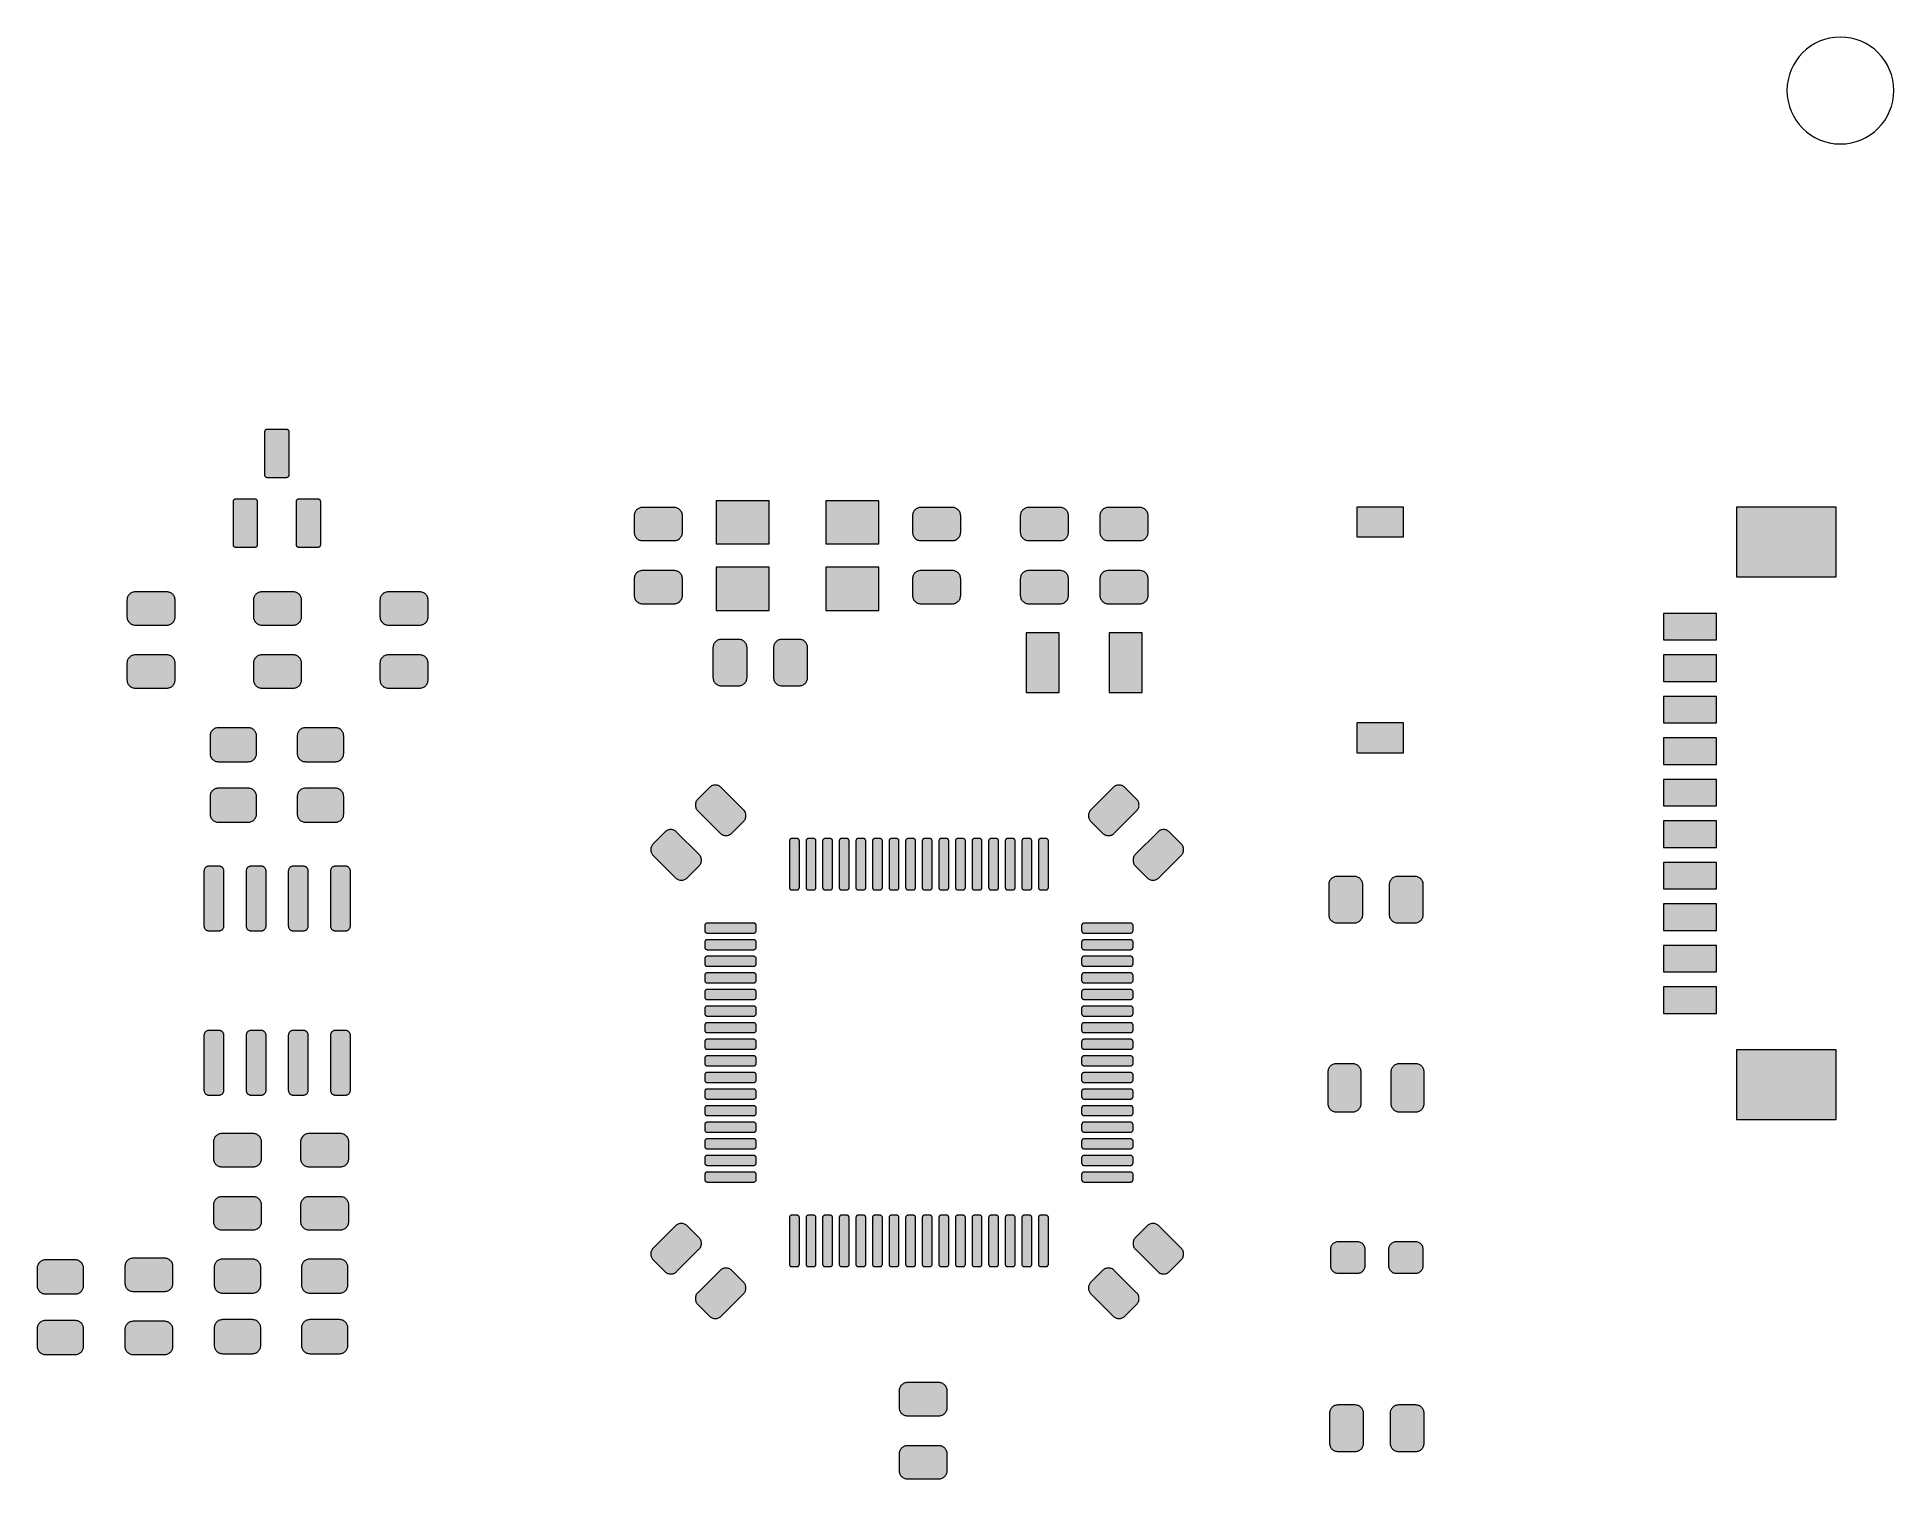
# Model space of a CAD drawing. Header units: millimetres. Extents: x -16.3 to 39.6, y -103.9 to -60.4.
import ezdxf

# ---------------------------------------------------------------- set-up
doc = ezdxf.new("R2010")
doc.units = ezdxf.units.MM
doc.header["$MEASUREMENT"] = 0
doc.layers.add('Camada 1', color=7, linetype='Continuous')

msp = doc.modelspace()

# ---------------------------------------------------------------- hatches: boundary and pattern name
at = {"layer": 'Camada 1', "true_color": 0x840000}
h = msp.add_hatch(color=16, dxfattribs=at)
edge = h.paths.add_edge_path()
edge.add_spline(control_points=[(-8.8118, -72.2515), (-8.8118, -72.2515), (-8.8049, -72.2525), (-8.8049, -72.2525), (-8.8049, -72.2525), (-8.7983, -72.2542), (-8.7983, -72.2542), (-8.7983, -72.2542), (-8.7917, -72.2565), (-8.7917, -72.2565), (-8.7917, -72.2565), (-8.7856, -72.2594), (-8.7856, -72.2594), (-8.7856, -72.2594), (-8.7798, -72.263), (-8.7798, -72.263), (-8.7798, -72.263), (-8.7742, -72.2671), (-8.7742, -72.2671), (-8.7742, -72.2671), (-8.7691, -72.2717), (-8.7691, -72.2717), (-8.7691, -72.2717), (-8.7645, -72.2768), (-8.7645, -72.2768), (-8.7645, -72.2768), (-8.7605, -72.2823), (-8.7605, -72.2823), (-8.7605, -72.2823), (-8.7569, -72.2882), (-8.7569, -72.2882), (-8.7569, -72.2882), (-8.7539, -72.2944), (-8.7539, -72.2944), (-8.7539, -72.2944), (-8.7516, -72.3008), (-8.7516, -72.3008), (-8.7516, -72.3008), (-8.7498, -72.3075), (-8.7498, -72.3075), (-8.7498, -72.3075), (-8.7488, -72.3143), (-8.7488, -72.3143), (-8.7488, -72.3143), (-8.7485, -72.3212), (-8.7485, -72.3212), (-8.7485, -72.3212), (-8.7485, -73.6212), (-8.7485, -73.6212), (-8.7485, -73.6212), (-8.7488, -73.628), (-8.7488, -73.628), (-8.7488, -73.628), (-8.7498, -73.6348), (-8.7498, -73.6348), (-8.7498, -73.6348), (-8.7516, -73.6415), (-8.7516, -73.6415), (-8.7516, -73.6415), (-8.7539, -73.6479), (-8.7539, -73.6479), (-8.7539, -73.6479), (-8.7569, -73.6542), (-8.7569, -73.6542), (-8.7569, -73.6542), (-8.7605, -73.66), (-8.7605, -73.66), (-8.7605, -73.66), (-8.7645, -73.6656), (-8.7645, -73.6656), (-8.7645, -73.6656), (-8.7691, -73.6707), (-8.7691, -73.6707), (-8.7691, -73.6707), (-8.7742, -73.6753), (-8.7742, -73.6753), (-8.7742, -73.6753), (-8.7798, -73.6794), (-8.7798, -73.6794), (-8.7798, -73.6794), (-8.7856, -73.6829), (-8.7856, -73.6829), (-8.7856, -73.6829), (-8.7917, -73.6858), (-8.7917, -73.6858), (-8.7917, -73.6858), (-8.7983, -73.6882), (-8.7983, -73.6882), (-8.7983, -73.6882), (-8.8049, -73.6898), (-8.8049, -73.6898), (-8.8049, -73.6898), (-8.8118, -73.6908), (-8.8118, -73.6908), (-8.8118, -73.6908), (-8.8186, -73.6912), (-8.8186, -73.6912), (-8.8186, -73.6912), (-9.4186, -73.6912), (-9.4186, -73.6912), (-9.4186, -73.6912), (-9.4255, -73.6908), (-9.4255, -73.6908), (-9.4255, -73.6908), (-9.4323, -73.6898), (-9.4323, -73.6898), (-9.4323, -73.6898), (-9.4389, -73.6882), (-9.4389, -73.6882), (-9.4389, -73.6882), (-9.4453, -73.6858), (-9.4453, -73.6858), (-9.4453, -73.6858), (-9.4516, -73.6829), (-9.4516, -73.6829), (-9.4516, -73.6829), (-9.4575, -73.6794), (-9.4575, -73.6794), (-9.4575, -73.6794), (-9.463, -73.6753), (-9.463, -73.6753), (-9.463, -73.6753), (-9.4681, -73.6707), (-9.4681, -73.6707), (-9.4681, -73.6707), (-9.4727, -73.6656), (-9.4727, -73.6656), (-9.4727, -73.6656), (-9.4768, -73.66), (-9.4768, -73.66), (-9.4768, -73.66), (-9.4803, -73.6542), (-9.4803, -73.6542), (-9.4803, -73.6542), (-9.4834, -73.6479), (-9.4834, -73.6479), (-9.4834, -73.6479), (-9.4856, -73.6415), (-9.4856, -73.6415), (-9.4856, -73.6415), (-9.4872, -73.6348), (-9.4872, -73.6348), (-9.4872, -73.6348), (-9.4882, -73.628), (-9.4882, -73.628), (-9.4882, -73.628), (-9.4887, -73.6212), (-9.4887, -73.6212), (-9.4887, -73.6212), (-9.4887, -72.3212), (-9.4887, -72.3212), (-9.4887, -72.3212), (-9.4882, -72.3143), (-9.4882, -72.3143), (-9.4882, -72.3143), (-9.4872, -72.3075), (-9.4872, -72.3075), (-9.4872, -72.3075), (-9.4856, -72.3008), (-9.4856, -72.3008), (-9.4856, -72.3008), (-9.4834, -72.2944), (-9.4834, -72.2944), (-9.4834, -72.2944), (-9.4803, -72.2882), (-9.4803, -72.2882), (-9.4803, -72.2882), (-9.4768, -72.2823), (-9.4768, -72.2823), (-9.4768, -72.2823), (-9.4727, -72.2768), (-9.4727, -72.2768), (-9.4727, -72.2768), (-9.4681, -72.2717), (-9.4681, -72.2717), (-9.4681, -72.2717), (-9.463, -72.2671), (-9.463, -72.2671), (-9.463, -72.2671), (-9.4575, -72.263), (-9.4575, -72.263), (-9.4575, -72.263), (-9.4516, -72.2594), (-9.4516, -72.2594), (-9.4516, -72.2594), (-9.4453, -72.2565), (-9.4453, -72.2565), (-9.4453, -72.2565), (-9.4389, -72.2542), (-9.4389, -72.2542), (-9.4389, -72.2542), (-9.4323, -72.2525), (-9.4323, -72.2525), (-9.4323, -72.2525), (-9.4255, -72.2515), (-9.4255, -72.2515), (-9.4255, -72.2515), (-9.4186, -72.2512), (-9.4186, -72.2512), (-9.4186, -72.2512), (-8.8186, -72.2512), (-8.8186, -72.2512), (-8.8186, -72.2512), (-8.8118, -72.2515), (-8.8118, -72.2515)], knot_values=[0, 0, 0, 0, 0.0147059, 0.0147059, 0.0147059, 0.0294118, 0.0294118, 0.0294118, 0.0441176, 0.0441176, 0.0441176, 0.0588235, 0.0588235, 0.0588235, 0.0735294, 0.0735294, 0.0735294, 0.0882353, 0.0882353, 0.0882353, 0.1029412, 0.1029412, 0.1029412, 0.1176471, 0.1176471, 0.1176471, 0.1323529, 0.1323529, 0.1323529, 0.1470588, 0.1470588, 0.1470588, 0.1617647, 0.1617647, 0.1617647, 0.1764706, 0.1764706, 0.1764706, 0.1911765, 0.1911765, 0.1911765, 0.2058824, 0.2058824, 0.2058824, 0.2205882, 0.2205882, 0.2205882, 0.2352941, 0.2352941, 0.2352941, 0.25, 0.25, 0.25, 0.2647059, 0.2647059, 0.2647059, 0.2794118, 0.2794118, 0.2794118, 0.2941176, 0.2941176, 0.2941176, 0.3088235, 0.3088235, 0.3088235, 0.3235294, 0.3235294, 0.3235294, 0.3382353, 0.3382353, 0.3382353, 0.3529412, 0.3529412, 0.3529412, 0.3676471, 0.3676471, 0.3676471, 0.3823529, 0.3823529, 0.3823529, 0.3970588, 0.3970588, 0.3970588, 0.4117647, 0.4117647, 0.4117647, 0.4264706, 0.4264706, 0.4264706, 0.4411765, 0.4411765, 0.4411765, 0.4558824, 0.4558824, 0.4558824, 0.4705882, 0.4705882, 0.4705882, 0.4852941, 0.4852941, 0.4852941, 0.5, 0.5, 0.5, 0.5147059, 0.5147059, 0.5147059, 0.5294118, 0.5294118, 0.5294118, 0.5441176, 0.5441176, 0.5441176, 0.5588235, 0.5588235, 0.5588235, 0.5735294, 0.5735294, 0.5735294, 0.5882353, 0.5882353, 0.5882353, 0.6029412, 0.6029412, 0.6029412, 0.6176471, 0.6176471, 0.6176471, 0.6323529, 0.6323529, 0.6323529, 0.6470588, 0.6470588, 0.6470588, 0.6617647, 0.6617647, 0.6617647, 0.6764706, 0.6764706, 0.6764706, 0.6911765, 0.6911765, 0.6911765, 0.7058824, 0.7058824, 0.7058824, 0.7205882, 0.7205882, 0.7205882, 0.7352941, 0.7352941, 0.7352941, 0.75, 0.75, 0.75, 0.7647059, 0.7647059, 0.7647059, 0.7794118, 0.7794118, 0.7794118, 0.7941176, 0.7941176, 0.7941176, 0.8088235, 0.8088235, 0.8088235, 0.8235294, 0.8235294, 0.8235294, 0.8382353, 0.8382353, 0.8382353, 0.8529412, 0.8529412, 0.8529412, 0.8676471, 0.8676471, 0.8676471, 0.8823529, 0.8823529, 0.8823529, 0.8970588, 0.8970588, 0.8970588, 0.9117647, 0.9117647, 0.9117647, 0.9264706, 0.9264706, 0.9264706, 0.9411765, 0.9411765, 0.9411765, 0.9558824, 0.9558824, 0.9558824, 0.9705882, 0.9705882, 0.9705882, 0.9852941, 0.9852941, 0.9852941, 1, 1, 1, 1], degree=3, periodic=1)
h = msp.add_hatch(color=16, dxfattribs=at)
edge = h.paths.add_edge_path()
edge.add_spline(control_points=[(-9.7617, -74.3515), (-9.7617, -74.3515), (-9.7549, -74.3525), (-9.7549, -74.3525), (-9.7549, -74.3525), (-9.7483, -74.3542), (-9.7483, -74.3542), (-9.7483, -74.3542), (-9.7417, -74.3565), (-9.7417, -74.3565), (-9.7417, -74.3565), (-9.7356, -74.3594), (-9.7356, -74.3594), (-9.7356, -74.3594), (-9.7297, -74.363), (-9.7297, -74.363), (-9.7297, -74.363), (-9.7242, -74.367), (-9.7242, -74.367), (-9.7242, -74.367), (-9.7191, -74.3717), (-9.7191, -74.3717), (-9.7191, -74.3717), (-9.7145, -74.3767), (-9.7145, -74.3767), (-9.7145, -74.3767), (-9.7104, -74.3823), (-9.7104, -74.3823), (-9.7104, -74.3823), (-9.7069, -74.3882), (-9.7069, -74.3882), (-9.7069, -74.3882), (-9.7038, -74.3944), (-9.7038, -74.3944), (-9.7038, -74.3944), (-9.7015, -74.4008), (-9.7015, -74.4008), (-9.7015, -74.4008), (-9.7, -74.4075), (-9.7, -74.4075), (-9.7, -74.4075), (-9.699, -74.4143), (-9.699, -74.4143), (-9.699, -74.4143), (-9.6985, -74.4211), (-9.6985, -74.4211), (-9.6985, -74.4211), (-9.6985, -75.7212), (-9.6985, -75.7212), (-9.6985, -75.7212), (-9.699, -75.728), (-9.699, -75.728), (-9.699, -75.728), (-9.7, -75.7348), (-9.7, -75.7348), (-9.7, -75.7348), (-9.7015, -75.7415), (-9.7015, -75.7415), (-9.7015, -75.7415), (-9.7038, -75.7479), (-9.7038, -75.7479), (-9.7038, -75.7479), (-9.7069, -75.7542), (-9.7069, -75.7542), (-9.7069, -75.7542), (-9.7104, -75.7601), (-9.7104, -75.7601), (-9.7104, -75.7601), (-9.7145, -75.7656), (-9.7145, -75.7656), (-9.7145, -75.7656), (-9.7191, -75.7707), (-9.7191, -75.7707), (-9.7191, -75.7707), (-9.7242, -75.7753), (-9.7242, -75.7753), (-9.7242, -75.7753), (-9.7297, -75.7794), (-9.7297, -75.7794), (-9.7297, -75.7794), (-9.7356, -75.7829), (-9.7356, -75.7829), (-9.7356, -75.7829), (-9.7417, -75.7858), (-9.7417, -75.7858), (-9.7417, -75.7858), (-9.7483, -75.7882), (-9.7483, -75.7882), (-9.7483, -75.7882), (-9.7549, -75.7898), (-9.7549, -75.7898), (-9.7549, -75.7898), (-9.7617, -75.7908), (-9.7617, -75.7908), (-9.7617, -75.7908), (-9.7686, -75.7911), (-9.7686, -75.7911), (-9.7686, -75.7911), (-10.3686, -75.7911), (-10.3686, -75.7911), (-10.3686, -75.7911), (-10.3754, -75.7908), (-10.3754, -75.7908), (-10.3754, -75.7908), (-10.3823, -75.7898), (-10.3823, -75.7898), (-10.3823, -75.7898), (-10.3889, -75.7882), (-10.3889, -75.7882), (-10.3889, -75.7882), (-10.3955, -75.7858), (-10.3955, -75.7858), (-10.3955, -75.7858), (-10.4016, -75.7829), (-10.4016, -75.7829), (-10.4016, -75.7829), (-10.4074, -75.7794), (-10.4074, -75.7794), (-10.4074, -75.7794), (-10.413, -75.7753), (-10.413, -75.7753), (-10.413, -75.7753), (-10.4181, -75.7707), (-10.4181, -75.7707), (-10.4181, -75.7707), (-10.4227, -75.7656), (-10.4227, -75.7656), (-10.4227, -75.7656), (-10.4267, -75.7601), (-10.4267, -75.7601), (-10.4267, -75.7601), (-10.4303, -75.7542), (-10.4303, -75.7542), (-10.4303, -75.7542), (-10.4333, -75.7479), (-10.4333, -75.7479), (-10.4333, -75.7479), (-10.4356, -75.7415), (-10.4356, -75.7415), (-10.4356, -75.7415), (-10.4371, -75.7348), (-10.4371, -75.7348), (-10.4371, -75.7348), (-10.4381, -75.728), (-10.4381, -75.728), (-10.4381, -75.728), (-10.4387, -75.7212), (-10.4387, -75.7212), (-10.4387, -75.7212), (-10.4387, -74.4211), (-10.4387, -74.4211), (-10.4387, -74.4211), (-10.4381, -74.4143), (-10.4381, -74.4143), (-10.4381, -74.4143), (-10.4371, -74.4075), (-10.4371, -74.4075), (-10.4371, -74.4075), (-10.4356, -74.4008), (-10.4356, -74.4008), (-10.4356, -74.4008), (-10.4333, -74.3944), (-10.4333, -74.3944), (-10.4333, -74.3944), (-10.4303, -74.3882), (-10.4303, -74.3882), (-10.4303, -74.3882), (-10.4267, -74.3823), (-10.4267, -74.3823), (-10.4267, -74.3823), (-10.4227, -74.3767), (-10.4227, -74.3767), (-10.4227, -74.3767), (-10.4181, -74.3717), (-10.4181, -74.3717), (-10.4181, -74.3717), (-10.413, -74.367), (-10.413, -74.367), (-10.413, -74.367), (-10.4074, -74.363), (-10.4074, -74.363), (-10.4074, -74.363), (-10.4016, -74.3594), (-10.4016, -74.3594), (-10.4016, -74.3594), (-10.3955, -74.3565), (-10.3955, -74.3565), (-10.3955, -74.3565), (-10.3889, -74.3542), (-10.3889, -74.3542), (-10.3889, -74.3542), (-10.3823, -74.3525), (-10.3823, -74.3525), (-10.3823, -74.3525), (-10.3754, -74.3515), (-10.3754, -74.3515), (-10.3754, -74.3515), (-10.3686, -74.3512), (-10.3686, -74.3512), (-10.3686, -74.3512), (-9.7686, -74.3512), (-9.7686, -74.3512), (-9.7686, -74.3512), (-9.7617, -74.3515), (-9.7617, -74.3515)], knot_values=[0, 0, 0, 0, 0.0147059, 0.0147059, 0.0147059, 0.0294118, 0.0294118, 0.0294118, 0.0441176, 0.0441176, 0.0441176, 0.0588235, 0.0588235, 0.0588235, 0.0735294, 0.0735294, 0.0735294, 0.0882353, 0.0882353, 0.0882353, 0.1029412, 0.1029412, 0.1029412, 0.1176471, 0.1176471, 0.1176471, 0.1323529, 0.1323529, 0.1323529, 0.1470588, 0.1470588, 0.1470588, 0.1617647, 0.1617647, 0.1617647, 0.1764706, 0.1764706, 0.1764706, 0.1911765, 0.1911765, 0.1911765, 0.2058824, 0.2058824, 0.2058824, 0.2205882, 0.2205882, 0.2205882, 0.2352941, 0.2352941, 0.2352941, 0.25, 0.25, 0.25, 0.2647059, 0.2647059, 0.2647059, 0.2794118, 0.2794118, 0.2794118, 0.2941176, 0.2941176, 0.2941176, 0.3088235, 0.3088235, 0.3088235, 0.3235294, 0.3235294, 0.3235294, 0.3382353, 0.3382353, 0.3382353, 0.3529412, 0.3529412, 0.3529412, 0.3676471, 0.3676471, 0.3676471, 0.3823529, 0.3823529, 0.3823529, 0.3970588, 0.3970588, 0.3970588, 0.4117647, 0.4117647, 0.4117647, 0.4264706, 0.4264706, 0.4264706, 0.4411765, 0.4411765, 0.4411765, 0.4558824, 0.4558824, 0.4558824, 0.4705882, 0.4705882, 0.4705882, 0.4852941, 0.4852941, 0.4852941, 0.5, 0.5, 0.5, 0.5147059, 0.5147059, 0.5147059, 0.5294118, 0.5294118, 0.5294118, 0.5441176, 0.5441176, 0.5441176, 0.5588235, 0.5588235, 0.5588235, 0.5735294, 0.5735294, 0.5735294, 0.5882353, 0.5882353, 0.5882353, 0.6029412, 0.6029412, 0.6029412, 0.6176471, 0.6176471, 0.6176471, 0.6323529, 0.6323529, 0.6323529, 0.6470588, 0.6470588, 0.6470588, 0.6617647, 0.6617647, 0.6617647, 0.6764706, 0.6764706, 0.6764706, 0.6911765, 0.6911765, 0.6911765, 0.7058824, 0.7058824, 0.7058824, 0.7205882, 0.7205882, 0.7205882, 0.7352941, 0.7352941, 0.7352941, 0.75, 0.75, 0.75, 0.7647059, 0.7647059, 0.7647059, 0.7794118, 0.7794118, 0.7794118, 0.7941176, 0.7941176, 0.7941176, 0.8088235, 0.8088235, 0.8088235, 0.8235294, 0.8235294, 0.8235294, 0.8382353, 0.8382353, 0.8382353, 0.8529412, 0.8529412, 0.8529412, 0.8676471, 0.8676471, 0.8676471, 0.8823529, 0.8823529, 0.8823529, 0.8970588, 0.8970588, 0.8970588, 0.9117647, 0.9117647, 0.9117647, 0.9264706, 0.9264706, 0.9264706, 0.9411765, 0.9411765, 0.9411765, 0.9558824, 0.9558824, 0.9558824, 0.9705882, 0.9705882, 0.9705882, 0.9852941, 0.9852941, 0.9852941, 1, 1, 1, 1], degree=3, periodic=1)
h = msp.add_hatch(color=16, dxfattribs=at)
edge = h.paths.add_edge_path()
edge.add_spline(control_points=[(-7.8618, -74.3515), (-7.8618, -74.3515), (-7.855, -74.3525), (-7.855, -74.3525), (-7.855, -74.3525), (-7.8484, -74.3542), (-7.8484, -74.3542), (-7.8484, -74.3542), (-7.8418, -74.3565), (-7.8418, -74.3565), (-7.8418, -74.3565), (-7.8357, -74.3594), (-7.8357, -74.3594), (-7.8357, -74.3594), (-7.8296, -74.363), (-7.8296, -74.363), (-7.8296, -74.363), (-7.8242, -74.367), (-7.8242, -74.367), (-7.8242, -74.367), (-7.8192, -74.3717), (-7.8192, -74.3717), (-7.8192, -74.3717), (-7.8146, -74.3767), (-7.8146, -74.3767), (-7.8146, -74.3767), (-7.8103, -74.3823), (-7.8103, -74.3823), (-7.8103, -74.3823), (-7.807, -74.3882), (-7.807, -74.3882), (-7.807, -74.3882), (-7.8039, -74.3944), (-7.8039, -74.3944), (-7.8039, -74.3944), (-7.8016, -74.4008), (-7.8016, -74.4008), (-7.8016, -74.4008), (-7.7999, -74.4075), (-7.7999, -74.4075), (-7.7999, -74.4075), (-7.7988, -74.4143), (-7.7988, -74.4143), (-7.7988, -74.4143), (-7.7986, -74.4211), (-7.7986, -74.4211), (-7.7986, -74.4211), (-7.7986, -75.7212), (-7.7986, -75.7212), (-7.7986, -75.7212), (-7.7988, -75.728), (-7.7988, -75.728), (-7.7988, -75.728), (-7.7999, -75.7348), (-7.7999, -75.7348), (-7.7999, -75.7348), (-7.8016, -75.7415), (-7.8016, -75.7415), (-7.8016, -75.7415), (-7.8039, -75.7479), (-7.8039, -75.7479), (-7.8039, -75.7479), (-7.807, -75.7542), (-7.807, -75.7542), (-7.807, -75.7542), (-7.8103, -75.7601), (-7.8103, -75.7601), (-7.8103, -75.7601), (-7.8146, -75.7656), (-7.8146, -75.7656), (-7.8146, -75.7656), (-7.8192, -75.7707), (-7.8192, -75.7707), (-7.8192, -75.7707), (-7.8242, -75.7753), (-7.8242, -75.7753), (-7.8242, -75.7753), (-7.8296, -75.7794), (-7.8296, -75.7794), (-7.8296, -75.7794), (-7.8357, -75.7829), (-7.8357, -75.7829), (-7.8357, -75.7829), (-7.8418, -75.7858), (-7.8418, -75.7858), (-7.8418, -75.7858), (-7.8484, -75.7882), (-7.8484, -75.7882), (-7.8484, -75.7882), (-7.855, -75.7898), (-7.855, -75.7898), (-7.855, -75.7898), (-7.8618, -75.7908), (-7.8618, -75.7908), (-7.8618, -75.7908), (-7.8687, -75.7911), (-7.8687, -75.7911), (-7.8687, -75.7911), (-8.4686, -75.7911), (-8.4686, -75.7911), (-8.4686, -75.7911), (-8.4755, -75.7908), (-8.4755, -75.7908), (-8.4755, -75.7908), (-8.4823, -75.7898), (-8.4823, -75.7898), (-8.4823, -75.7898), (-8.489, -75.7882), (-8.489, -75.7882), (-8.489, -75.7882), (-8.4953, -75.7858), (-8.4953, -75.7858), (-8.4953, -75.7858), (-8.5017, -75.7829), (-8.5017, -75.7829), (-8.5017, -75.7829), (-8.5075, -75.7794), (-8.5075, -75.7794), (-8.5075, -75.7794), (-8.5131, -75.7753), (-8.5131, -75.7753), (-8.5131, -75.7753), (-8.5182, -75.7707), (-8.5182, -75.7707), (-8.5182, -75.7707), (-8.5227, -75.7656), (-8.5227, -75.7656), (-8.5227, -75.7656), (-8.5268, -75.7601), (-8.5268, -75.7601), (-8.5268, -75.7601), (-8.5304, -75.7542), (-8.5304, -75.7542), (-8.5304, -75.7542), (-8.5331, -75.7479), (-8.5331, -75.7479), (-8.5331, -75.7479), (-8.5357, -75.7415), (-8.5357, -75.7415), (-8.5357, -75.7415), (-8.5372, -75.7348), (-8.5372, -75.7348), (-8.5372, -75.7348), (-8.5382, -75.728), (-8.5382, -75.728), (-8.5382, -75.728), (-8.5385, -75.7212), (-8.5385, -75.7212), (-8.5385, -75.7212), (-8.5385, -74.4211), (-8.5385, -74.4211), (-8.5385, -74.4211), (-8.5382, -74.4143), (-8.5382, -74.4143), (-8.5382, -74.4143), (-8.5372, -74.4075), (-8.5372, -74.4075), (-8.5372, -74.4075), (-8.5357, -74.4008), (-8.5357, -74.4008), (-8.5357, -74.4008), (-8.5331, -74.3944), (-8.5331, -74.3944), (-8.5331, -74.3944), (-8.5304, -74.3882), (-8.5304, -74.3882), (-8.5304, -74.3882), (-8.5268, -74.3823), (-8.5268, -74.3823), (-8.5268, -74.3823), (-8.5227, -74.3767), (-8.5227, -74.3767), (-8.5227, -74.3767), (-8.5182, -74.3717), (-8.5182, -74.3717), (-8.5182, -74.3717), (-8.5131, -74.367), (-8.5131, -74.367), (-8.5131, -74.367), (-8.5075, -74.363), (-8.5075, -74.363), (-8.5075, -74.363), (-8.5017, -74.3594), (-8.5017, -74.3594), (-8.5017, -74.3594), (-8.4953, -74.3565), (-8.4953, -74.3565), (-8.4953, -74.3565), (-8.489, -74.3542), (-8.489, -74.3542), (-8.489, -74.3542), (-8.4823, -74.3525), (-8.4823, -74.3525), (-8.4823, -74.3525), (-8.4755, -74.3515), (-8.4755, -74.3515), (-8.4755, -74.3515), (-8.4686, -74.3512), (-8.4686, -74.3512), (-8.4686, -74.3512), (-7.8687, -74.3512), (-7.8687, -74.3512), (-7.8687, -74.3512), (-7.8618, -74.3515), (-7.8618, -74.3515)], knot_values=[0, 0, 0, 0, 0.0147059, 0.0147059, 0.0147059, 0.0294118, 0.0294118, 0.0294118, 0.0441176, 0.0441176, 0.0441176, 0.0588235, 0.0588235, 0.0588235, 0.0735294, 0.0735294, 0.0735294, 0.0882353, 0.0882353, 0.0882353, 0.1029412, 0.1029412, 0.1029412, 0.1176471, 0.1176471, 0.1176471, 0.1323529, 0.1323529, 0.1323529, 0.1470588, 0.1470588, 0.1470588, 0.1617647, 0.1617647, 0.1617647, 0.1764706, 0.1764706, 0.1764706, 0.1911765, 0.1911765, 0.1911765, 0.2058824, 0.2058824, 0.2058824, 0.2205882, 0.2205882, 0.2205882, 0.2352941, 0.2352941, 0.2352941, 0.25, 0.25, 0.25, 0.2647059, 0.2647059, 0.2647059, 0.2794118, 0.2794118, 0.2794118, 0.2941176, 0.2941176, 0.2941176, 0.3088235, 0.3088235, 0.3088235, 0.3235294, 0.3235294, 0.3235294, 0.3382353, 0.3382353, 0.3382353, 0.3529412, 0.3529412, 0.3529412, 0.3676471, 0.3676471, 0.3676471, 0.3823529, 0.3823529, 0.3823529, 0.3970588, 0.3970588, 0.3970588, 0.4117647, 0.4117647, 0.4117647, 0.4264706, 0.4264706, 0.4264706, 0.4411765, 0.4411765, 0.4411765, 0.4558824, 0.4558824, 0.4558824, 0.4705882, 0.4705882, 0.4705882, 0.4852941, 0.4852941, 0.4852941, 0.5, 0.5, 0.5, 0.5147059, 0.5147059, 0.5147059, 0.5294118, 0.5294118, 0.5294118, 0.5441176, 0.5441176, 0.5441176, 0.5588235, 0.5588235, 0.5588235, 0.5735294, 0.5735294, 0.5735294, 0.5882353, 0.5882353, 0.5882353, 0.6029412, 0.6029412, 0.6029412, 0.6176471, 0.6176471, 0.6176471, 0.6323529, 0.6323529, 0.6323529, 0.6470588, 0.6470588, 0.6470588, 0.6617647, 0.6617647, 0.6617647, 0.6764706, 0.6764706, 0.6764706, 0.6911765, 0.6911765, 0.6911765, 0.7058824, 0.7058824, 0.7058824, 0.7205882, 0.7205882, 0.7205882, 0.7352941, 0.7352941, 0.7352941, 0.75, 0.75, 0.75, 0.7647059, 0.7647059, 0.7647059, 0.7794118, 0.7794118, 0.7794118, 0.7941176, 0.7941176, 0.7941176, 0.8088235, 0.8088235, 0.8088235, 0.8235294, 0.8235294, 0.8235294, 0.8382353, 0.8382353, 0.8382353, 0.8529412, 0.8529412, 0.8529412, 0.8676471, 0.8676471, 0.8676471, 0.8823529, 0.8823529, 0.8823529, 0.8970588, 0.8970588, 0.8970588, 0.9117647, 0.9117647, 0.9117647, 0.9264706, 0.9264706, 0.9264706, 0.9411765, 0.9411765, 0.9411765, 0.9558824, 0.9558824, 0.9558824, 0.9705882, 0.9705882, 0.9705882, 0.9852941, 0.9852941, 0.9852941, 1, 1, 1, 1], degree=3, periodic=1)
h = msp.add_hatch(color=16, dxfattribs=at)
edge = h.paths.add_edge_path()
edge.add_spline(control_points=[(2.8693, -74.6002), (2.8693, -74.6002), (2.8934, -74.6038), (2.8934, -74.6038), (2.8934, -74.6038), (2.9173, -74.6098), (2.9173, -74.6098), (2.9173, -74.6098), (2.9404, -74.618), (2.9404, -74.618), (2.9404, -74.618), (2.9625, -74.6285), (2.9625, -74.6285), (2.9625, -74.6285), (2.9836, -74.6412), (2.9836, -74.6412), (2.9836, -74.6412), (3.0032, -74.6558), (3.0032, -74.6558), (3.0032, -74.6558), (3.0215, -74.6723), (3.0215, -74.6723), (3.0215, -74.6723), (3.038, -74.6904), (3.038, -74.6904), (3.038, -74.6904), (3.0525, -74.7101), (3.0525, -74.7101), (3.0525, -74.7101), (3.0652, -74.7312), (3.0652, -74.7312), (3.0652, -74.7312), (3.0756, -74.7534), (3.0756, -74.7534), (3.0756, -74.7534), (3.0839, -74.7764), (3.0839, -74.7764), (3.0839, -74.7764), (3.0898, -74.8002), (3.0898, -74.8002), (3.0898, -74.8002), (3.0936, -74.8245), (3.0936, -74.8245), (3.0936, -74.8245), (3.0946, -74.849), (3.0946, -74.849), (3.0946, -74.849), (3.0946, -75.349), (3.0946, -75.349), (3.0946, -75.349), (3.0936, -75.3735), (3.0936, -75.3735), (3.0936, -75.3735), (3.0898, -75.3978), (3.0898, -75.3978), (3.0898, -75.3978), (3.0839, -75.4216), (3.0839, -75.4216), (3.0839, -75.4216), (3.0756, -75.4447), (3.0756, -75.4447), (3.0756, -75.4447), (3.0652, -75.4669), (3.0652, -75.4669), (3.0652, -75.4669), (3.0525, -75.4879), (3.0525, -75.4879), (3.0525, -75.4879), (3.038, -75.5076), (3.038, -75.5076), (3.038, -75.5076), (3.0215, -75.5258), (3.0215, -75.5258), (3.0215, -75.5258), (3.0032, -75.5423), (3.0032, -75.5423), (3.0032, -75.5423), (2.9836, -75.5569), (2.9836, -75.5569), (2.9836, -75.5569), (2.9625, -75.5695), (2.9625, -75.5695), (2.9625, -75.5695), (2.9404, -75.58), (2.9404, -75.58), (2.9404, -75.58), (2.9173, -75.5883), (2.9173, -75.5883), (2.9173, -75.5883), (2.8934, -75.5942), (2.8934, -75.5942), (2.8934, -75.5942), (2.8693, -75.5978), (2.8693, -75.5978), (2.8693, -75.5978), (2.8447, -75.599), (2.8447, -75.599), (2.8447, -75.599), (1.8947, -75.599), (1.8947, -75.599), (1.8947, -75.599), (1.8701, -75.5978), (1.8701, -75.5978), (1.8701, -75.5978), (1.846, -75.5942), (1.846, -75.5942), (1.846, -75.5942), (1.8221, -75.5883), (1.8221, -75.5883), (1.8221, -75.5883), (1.799, -75.58), (1.799, -75.58), (1.799, -75.58), (1.7769, -75.5695), (1.7769, -75.5695), (1.7769, -75.5695), (1.7558, -75.5569), (1.7558, -75.5569), (1.7558, -75.5569), (1.7362, -75.5423), (1.7362, -75.5423), (1.7362, -75.5423), (1.7179, -75.5258), (1.7179, -75.5258), (1.7179, -75.5258), (1.7014, -75.5076), (1.7014, -75.5076), (1.7014, -75.5076), (1.6869, -75.4879), (1.6869, -75.4879), (1.6869, -75.4879), (1.6742, -75.4669), (1.6742, -75.4669), (1.6742, -75.4669), (1.6638, -75.4447), (1.6638, -75.4447), (1.6638, -75.4447), (1.6555, -75.4216), (1.6555, -75.4216), (1.6555, -75.4216), (1.6496, -75.3978), (1.6496, -75.3978), (1.6496, -75.3978), (1.6458, -75.3735), (1.6458, -75.3735), (1.6458, -75.3735), (1.6448, -75.349), (1.6448, -75.349), (1.6448, -75.349), (1.6448, -74.849), (1.6448, -74.849), (1.6448, -74.849), (1.6458, -74.8245), (1.6458, -74.8245), (1.6458, -74.8245), (1.6496, -74.8002), (1.6496, -74.8002), (1.6496, -74.8002), (1.6555, -74.7764), (1.6555, -74.7764), (1.6555, -74.7764), (1.6638, -74.7534), (1.6638, -74.7534), (1.6638, -74.7534), (1.6742, -74.7312), (1.6742, -74.7312), (1.6742, -74.7312), (1.6869, -74.7101), (1.6869, -74.7101), (1.6869, -74.7101), (1.7014, -74.6904), (1.7014, -74.6904), (1.7014, -74.6904), (1.7179, -74.6723), (1.7179, -74.6723), (1.7179, -74.6723), (1.7362, -74.6558), (1.7362, -74.6558), (1.7362, -74.6558), (1.7558, -74.6412), (1.7558, -74.6412), (1.7558, -74.6412), (1.7769, -74.6285), (1.7769, -74.6285), (1.7769, -74.6285), (1.799, -74.618), (1.799, -74.618), (1.799, -74.618), (1.8221, -74.6098), (1.8221, -74.6098), (1.8221, -74.6098), (1.846, -74.6038), (1.846, -74.6038), (1.846, -74.6038), (1.8701, -74.6002), (1.8701, -74.6002), (1.8701, -74.6002), (1.8947, -74.599), (1.8947, -74.599), (1.8947, -74.599), (2.8447, -74.599), (2.8447, -74.599), (2.8447, -74.599), (2.8693, -74.6002), (2.8693, -74.6002)], knot_values=[0, 0, 0, 0, 0.0147059, 0.0147059, 0.0147059, 0.0294118, 0.0294118, 0.0294118, 0.0441176, 0.0441176, 0.0441176, 0.0588235, 0.0588235, 0.0588235, 0.0735294, 0.0735294, 0.0735294, 0.0882353, 0.0882353, 0.0882353, 0.1029412, 0.1029412, 0.1029412, 0.1176471, 0.1176471, 0.1176471, 0.1323529, 0.1323529, 0.1323529, 0.1470588, 0.1470588, 0.1470588, 0.1617647, 0.1617647, 0.1617647, 0.1764706, 0.1764706, 0.1764706, 0.1911765, 0.1911765, 0.1911765, 0.2058824, 0.2058824, 0.2058824, 0.2205882, 0.2205882, 0.2205882, 0.2352941, 0.2352941, 0.2352941, 0.25, 0.25, 0.25, 0.2647059, 0.2647059, 0.2647059, 0.2794118, 0.2794118, 0.2794118, 0.2941176, 0.2941176, 0.2941176, 0.3088235, 0.3088235, 0.3088235, 0.3235294, 0.3235294, 0.3235294, 0.3382353, 0.3382353, 0.3382353, 0.3529412, 0.3529412, 0.3529412, 0.3676471, 0.3676471, 0.3676471, 0.3823529, 0.3823529, 0.3823529, 0.3970588, 0.3970588, 0.3970588, 0.4117647, 0.4117647, 0.4117647, 0.4264706, 0.4264706, 0.4264706, 0.4411765, 0.4411765, 0.4411765, 0.4558824, 0.4558824, 0.4558824, 0.4705882, 0.4705882, 0.4705882, 0.4852941, 0.4852941, 0.4852941, 0.5, 0.5, 0.5, 0.5147059, 0.5147059, 0.5147059, 0.5294118, 0.5294118, 0.5294118, 0.5441176, 0.5441176, 0.5441176, 0.5588235, 0.5588235, 0.5588235, 0.5735294, 0.5735294, 0.5735294, 0.5882353, 0.5882353, 0.5882353, 0.6029412, 0.6029412, 0.6029412, 0.6176471, 0.6176471, 0.6176471, 0.6323529, 0.6323529, 0.6323529, 0.6470588, 0.6470588, 0.6470588, 0.6617647, 0.6617647, 0.6617647, 0.6764706, 0.6764706, 0.6764706, 0.6911765, 0.6911765, 0.6911765, 0.7058824, 0.7058824, 0.7058824, 0.7205882, 0.7205882, 0.7205882, 0.7352941, 0.7352941, 0.7352941, 0.75, 0.75, 0.75, 0.7647059, 0.7647059, 0.7647059, 0.7794118, 0.7794118, 0.7794118, 0.7941176, 0.7941176, 0.7941176, 0.8088235, 0.8088235, 0.8088235, 0.8235294, 0.8235294, 0.8235294, 0.8382353, 0.8382353, 0.8382353, 0.8529412, 0.8529412, 0.8529412, 0.8676471, 0.8676471, 0.8676471, 0.8823529, 0.8823529, 0.8823529, 0.8970588, 0.8970588, 0.8970588, 0.9117647, 0.9117647, 0.9117647, 0.9264706, 0.9264706, 0.9264706, 0.9411765, 0.9411765, 0.9411765, 0.9558824, 0.9558824, 0.9558824, 0.9705882, 0.9705882, 0.9705882, 0.9852941, 0.9852941, 0.9852941, 1, 1, 1, 1], degree=3, periodic=1)
h = msp.add_hatch(color=16, dxfattribs=at)
edge = h.paths.add_edge_path()
edge.add_spline(control_points=[(5.7108, -74.399), (5.7108, -74.399), (5.7108, -75.699), (5.7108, -75.699), (5.7108, -75.699), (4.1106, -75.699), (4.1106, -75.699), (4.1106, -75.699), (4.1106, -74.399), (4.1106, -74.399), (4.1106, -74.399), (5.7108, -74.399), (5.7108, -74.399)], knot_values=[0, 0, 0, 0, 0.25, 0.25, 0.25, 0.5, 0.5, 0.5, 0.75, 0.75, 0.75, 1, 1, 1, 1], degree=3, periodic=1)
h = msp.add_hatch(color=16, dxfattribs=at)
edge = h.paths.add_edge_path()
edge.add_spline(control_points=[(9.0108, -74.399), (9.0108, -74.399), (9.0108, -75.699), (9.0108, -75.699), (9.0108, -75.699), (7.4106, -75.699), (7.4106, -75.699), (7.4106, -75.699), (7.4106, -74.399), (7.4106, -74.399), (7.4106, -74.399), (9.0108, -74.399), (9.0108, -74.399)], knot_values=[0, 0, 0, 0, 0.25, 0.25, 0.25, 0.5, 0.5, 0.5, 0.75, 0.75, 0.75, 1, 1, 1, 1], degree=3, periodic=1)
h = msp.add_hatch(color=16, dxfattribs=at)
edge = h.paths.add_edge_path()
edge.add_spline(control_points=[(11.2513, -74.6002), (11.2513, -74.6002), (11.2754, -74.6038), (11.2754, -74.6038), (11.2754, -74.6038), (11.2993, -74.6098), (11.2993, -74.6098), (11.2993, -74.6098), (11.3224, -74.618), (11.3224, -74.618), (11.3224, -74.618), (11.3445, -74.6285), (11.3445, -74.6285), (11.3445, -74.6285), (11.3656, -74.6412), (11.3656, -74.6412), (11.3656, -74.6412), (11.3852, -74.6558), (11.3852, -74.6558), (11.3852, -74.6558), (11.4035, -74.6723), (11.4035, -74.6723), (11.4035, -74.6723), (11.42, -74.6904), (11.42, -74.6904), (11.42, -74.6904), (11.4345, -74.7101), (11.4345, -74.7101), (11.4345, -74.7101), (11.4472, -74.7312), (11.4472, -74.7312), (11.4472, -74.7312), (11.4576, -74.7534), (11.4576, -74.7534), (11.4576, -74.7534), (11.4659, -74.7764), (11.4659, -74.7764), (11.4659, -74.7764), (11.4718, -74.8002), (11.4718, -74.8002), (11.4718, -74.8002), (11.4756, -74.8245), (11.4756, -74.8245), (11.4756, -74.8245), (11.4766, -74.849), (11.4766, -74.849), (11.4766, -74.849), (11.4766, -75.349), (11.4766, -75.349), (11.4766, -75.349), (11.4756, -75.3735), (11.4756, -75.3735), (11.4756, -75.3735), (11.4718, -75.3978), (11.4718, -75.3978), (11.4718, -75.3978), (11.4659, -75.4216), (11.4659, -75.4216), (11.4659, -75.4216), (11.4576, -75.4447), (11.4576, -75.4447), (11.4576, -75.4447), (11.4472, -75.4669), (11.4472, -75.4669), (11.4472, -75.4669), (11.4345, -75.4879), (11.4345, -75.4879), (11.4345, -75.4879), (11.42, -75.5076), (11.42, -75.5076), (11.42, -75.5076), (11.4035, -75.5258), (11.4035, -75.5258), (11.4035, -75.5258), (11.3852, -75.5423), (11.3852, -75.5423), (11.3852, -75.5423), (11.3656, -75.5569), (11.3656, -75.5569), (11.3656, -75.5569), (11.3445, -75.5695), (11.3445, -75.5695), (11.3445, -75.5695), (11.3224, -75.58), (11.3224, -75.58), (11.3224, -75.58), (11.2993, -75.5883), (11.2993, -75.5883), (11.2993, -75.5883), (11.2754, -75.5942), (11.2754, -75.5942), (11.2754, -75.5942), (11.2513, -75.5978), (11.2513, -75.5978), (11.2513, -75.5978), (11.2267, -75.599), (11.2267, -75.599), (11.2267, -75.599), (10.2767, -75.599), (10.2767, -75.599), (10.2767, -75.599), (10.2521, -75.5978), (10.2521, -75.5978), (10.2521, -75.5978), (10.228, -75.5942), (10.228, -75.5942), (10.228, -75.5942), (10.2041, -75.5883), (10.2041, -75.5883), (10.2041, -75.5883), (10.181, -75.58), (10.181, -75.58), (10.181, -75.58), (10.1589, -75.5695), (10.1589, -75.5695), (10.1589, -75.5695), (10.1378, -75.5569), (10.1378, -75.5569), (10.1378, -75.5569), (10.1182, -75.5423), (10.1182, -75.5423), (10.1182, -75.5423), (10.0999, -75.5258), (10.0999, -75.5258), (10.0999, -75.5258), (10.0834, -75.5076), (10.0834, -75.5076), (10.0834, -75.5076), (10.0689, -75.4879), (10.0689, -75.4879), (10.0689, -75.4879), (10.0562, -75.4669), (10.0562, -75.4669), (10.0562, -75.4669), (10.0458, -75.4447), (10.0458, -75.4447), (10.0458, -75.4447), (10.0375, -75.4216), (10.0375, -75.4216), (10.0375, -75.4216), (10.0316, -75.3978), (10.0316, -75.3978), (10.0316, -75.3978), (10.0278, -75.3735), (10.0278, -75.3735), (10.0278, -75.3735), (10.0268, -75.349), (10.0268, -75.349), (10.0268, -75.349), (10.0268, -74.849), (10.0268, -74.849), (10.0268, -74.849), (10.0278, -74.8245), (10.0278, -74.8245), (10.0278, -74.8245), (10.0316, -74.8002), (10.0316, -74.8002), (10.0316, -74.8002), (10.0375, -74.7764), (10.0375, -74.7764), (10.0375, -74.7764), (10.0458, -74.7534), (10.0458, -74.7534), (10.0458, -74.7534), (10.0562, -74.7312), (10.0562, -74.7312), (10.0562, -74.7312), (10.0689, -74.7101), (10.0689, -74.7101), (10.0689, -74.7101), (10.0834, -74.6904), (10.0834, -74.6904), (10.0834, -74.6904), (10.0999, -74.6723), (10.0999, -74.6723), (10.0999, -74.6723), (10.1182, -74.6558), (10.1182, -74.6558), (10.1182, -74.6558), (10.1378, -74.6412), (10.1378, -74.6412), (10.1378, -74.6412), (10.1589, -74.6285), (10.1589, -74.6285), (10.1589, -74.6285), (10.181, -74.618), (10.181, -74.618), (10.181, -74.618), (10.2041, -74.6098), (10.2041, -74.6098), (10.2041, -74.6098), (10.228, -74.6038), (10.228, -74.6038), (10.228, -74.6038), (10.2521, -74.6002), (10.2521, -74.6002), (10.2521, -74.6002), (10.2767, -74.599), (10.2767, -74.599), (10.2767, -74.599), (11.2267, -74.599), (11.2267, -74.599), (11.2267, -74.599), (11.2513, -74.6002), (11.2513, -74.6002)], knot_values=[0, 0, 0, 0, 0.0147059, 0.0147059, 0.0147059, 0.0294118, 0.0294118, 0.0294118, 0.0441176, 0.0441176, 0.0441176, 0.0588235, 0.0588235, 0.0588235, 0.0735294, 0.0735294, 0.0735294, 0.0882353, 0.0882353, 0.0882353, 0.1029412, 0.1029412, 0.1029412, 0.1176471, 0.1176471, 0.1176471, 0.1323529, 0.1323529, 0.1323529, 0.1470588, 0.1470588, 0.1470588, 0.1617647, 0.1617647, 0.1617647, 0.1764706, 0.1764706, 0.1764706, 0.1911765, 0.1911765, 0.1911765, 0.2058824, 0.2058824, 0.2058824, 0.2205882, 0.2205882, 0.2205882, 0.2352941, 0.2352941, 0.2352941, 0.25, 0.25, 0.25, 0.2647059, 0.2647059, 0.2647059, 0.2794118, 0.2794118, 0.2794118, 0.2941176, 0.2941176, 0.2941176, 0.3088235, 0.3088235, 0.3088235, 0.3235294, 0.3235294, 0.3235294, 0.3382353, 0.3382353, 0.3382353, 0.3529412, 0.3529412, 0.3529412, 0.3676471, 0.3676471, 0.3676471, 0.3823529, 0.3823529, 0.3823529, 0.3970588, 0.3970588, 0.3970588, 0.4117647, 0.4117647, 0.4117647, 0.4264706, 0.4264706, 0.4264706, 0.4411765, 0.4411765, 0.4411765, 0.4558824, 0.4558824, 0.4558824, 0.4705882, 0.4705882, 0.4705882, 0.4852941, 0.4852941, 0.4852941, 0.5, 0.5, 0.5, 0.5147059, 0.5147059, 0.5147059, 0.5294118, 0.5294118, 0.5294118, 0.5441176, 0.5441176, 0.5441176, 0.5588235, 0.5588235, 0.5588235, 0.5735294, 0.5735294, 0.5735294, 0.5882353, 0.5882353, 0.5882353, 0.6029412, 0.6029412, 0.6029412, 0.6176471, 0.6176471, 0.6176471, 0.6323529, 0.6323529, 0.6323529, 0.6470588, 0.6470588, 0.6470588, 0.6617647, 0.6617647, 0.6617647, 0.6764706, 0.6764706, 0.6764706, 0.6911765, 0.6911765, 0.6911765, 0.7058824, 0.7058824, 0.7058824, 0.7205882, 0.7205882, 0.7205882, 0.7352941, 0.7352941, 0.7352941, 0.75, 0.75, 0.75, 0.7647059, 0.7647059, 0.7647059, 0.7794118, 0.7794118, 0.7794118, 0.7941176, 0.7941176, 0.7941176, 0.8088235, 0.8088235, 0.8088235, 0.8235294, 0.8235294, 0.8235294, 0.8382353, 0.8382353, 0.8382353, 0.8529412, 0.8529412, 0.8529412, 0.8676471, 0.8676471, 0.8676471, 0.8823529, 0.8823529, 0.8823529, 0.8970588, 0.8970588, 0.8970588, 0.9117647, 0.9117647, 0.9117647, 0.9264706, 0.9264706, 0.9264706, 0.9411765, 0.9411765, 0.9411765, 0.9558824, 0.9558824, 0.9558824, 0.9705882, 0.9705882, 0.9705882, 0.9852941, 0.9852941, 0.9852941, 1, 1, 1, 1], degree=3, periodic=1)
h = msp.add_hatch(color=16, dxfattribs=at)
edge = h.paths.add_edge_path()
edge.add_spline(control_points=[(14.4974, -74.6002), (14.4974, -74.6002), (14.5216, -74.6038), (14.5216, -74.6038), (14.5216, -74.6038), (14.5454, -74.6098), (14.5454, -74.6098), (14.5454, -74.6098), (14.5686, -74.618), (14.5686, -74.618), (14.5686, -74.618), (14.5907, -74.6285), (14.5907, -74.6285), (14.5907, -74.6285), (14.6117, -74.6412), (14.6117, -74.6412), (14.6117, -74.6412), (14.6313, -74.6558), (14.6313, -74.6558), (14.6313, -74.6558), (14.6496, -74.6723), (14.6496, -74.6723), (14.6496, -74.6723), (14.6661, -74.6904), (14.6661, -74.6904), (14.6661, -74.6904), (14.6806, -74.7101), (14.6806, -74.7101), (14.6806, -74.7101), (14.6933, -74.7312), (14.6933, -74.7312), (14.6933, -74.7312), (14.7037, -74.7534), (14.7037, -74.7534), (14.7037, -74.7534), (14.7121, -74.7764), (14.7121, -74.7764), (14.7121, -74.7764), (14.7179, -74.8002), (14.7179, -74.8002), (14.7179, -74.8002), (14.7217, -74.8245), (14.7217, -74.8245), (14.7217, -74.8245), (14.7227, -74.849), (14.7227, -74.849), (14.7227, -74.849), (14.7227, -75.349), (14.7227, -75.349), (14.7227, -75.349), (14.7217, -75.3735), (14.7217, -75.3735), (14.7217, -75.3735), (14.7179, -75.3978), (14.7179, -75.3978), (14.7179, -75.3978), (14.7121, -75.4216), (14.7121, -75.4216), (14.7121, -75.4216), (14.7037, -75.4447), (14.7037, -75.4447), (14.7037, -75.4447), (14.6933, -75.4669), (14.6933, -75.4669), (14.6933, -75.4669), (14.6806, -75.4879), (14.6806, -75.4879), (14.6806, -75.4879), (14.6661, -75.5076), (14.6661, -75.5076), (14.6661, -75.5076), (14.6496, -75.5258), (14.6496, -75.5258), (14.6496, -75.5258), (14.6313, -75.5423), (14.6313, -75.5423), (14.6313, -75.5423), (14.6117, -75.5569), (14.6117, -75.5569), (14.6117, -75.5569), (14.5907, -75.5695), (14.5907, -75.5695), (14.5907, -75.5695), (14.5686, -75.58), (14.5686, -75.58), (14.5686, -75.58), (14.5454, -75.5883), (14.5454, -75.5883), (14.5454, -75.5883), (14.5216, -75.5942), (14.5216, -75.5942), (14.5216, -75.5942), (14.4974, -75.5978), (14.4974, -75.5978), (14.4974, -75.5978), (14.4728, -75.599), (14.4728, -75.599), (14.4728, -75.599), (13.5228, -75.599), (13.5228, -75.599), (13.5228, -75.599), (13.4982, -75.5978), (13.4982, -75.5978), (13.4982, -75.5978), (13.4741, -75.5942), (13.4741, -75.5942), (13.4741, -75.5942), (13.4502, -75.5883), (13.4502, -75.5883), (13.4502, -75.5883), (13.4271, -75.58), (13.4271, -75.58), (13.4271, -75.58), (13.405, -75.5695), (13.405, -75.5695), (13.405, -75.5695), (13.3839, -75.5569), (13.3839, -75.5569), (13.3839, -75.5569), (13.3643, -75.5423), (13.3643, -75.5423), (13.3643, -75.5423), (13.3461, -75.5258), (13.3461, -75.5258), (13.3461, -75.5258), (13.3295, -75.5076), (13.3295, -75.5076), (13.3295, -75.5076), (13.3151, -75.4879), (13.3151, -75.4879), (13.3151, -75.4879), (13.3024, -75.4669), (13.3024, -75.4669), (13.3024, -75.4669), (13.292, -75.4447), (13.292, -75.4447), (13.292, -75.4447), (13.2836, -75.4216), (13.2836, -75.4216), (13.2836, -75.4216), (13.2777, -75.3978), (13.2777, -75.3978), (13.2777, -75.3978), (13.2739, -75.3735), (13.2739, -75.3735), (13.2739, -75.3735), (13.2729, -75.349), (13.2729, -75.349), (13.2729, -75.349), (13.2729, -74.849), (13.2729, -74.849), (13.2729, -74.849), (13.2739, -74.8245), (13.2739, -74.8245), (13.2739, -74.8245), (13.2777, -74.8002), (13.2777, -74.8002), (13.2777, -74.8002), (13.2836, -74.7764), (13.2836, -74.7764), (13.2836, -74.7764), (13.292, -74.7534), (13.292, -74.7534), (13.292, -74.7534), (13.3024, -74.7312), (13.3024, -74.7312), (13.3024, -74.7312), (13.3151, -74.7101), (13.3151, -74.7101), (13.3151, -74.7101), (13.3295, -74.6904), (13.3295, -74.6904), (13.3295, -74.6904), (13.3461, -74.6723), (13.3461, -74.6723), (13.3461, -74.6723), (13.3643, -74.6558), (13.3643, -74.6558), (13.3643, -74.6558), (13.3839, -74.6412), (13.3839, -74.6412), (13.3839, -74.6412), (13.405, -74.6285), (13.405, -74.6285), (13.405, -74.6285), (13.4271, -74.618), (13.4271, -74.618), (13.4271, -74.618), (13.4502, -74.6098), (13.4502, -74.6098), (13.4502, -74.6098), (13.4741, -74.6038), (13.4741, -74.6038), (13.4741, -74.6038), (13.4982, -74.6002), (13.4982, -74.6002), (13.4982, -74.6002), (13.5228, -74.599), (13.5228, -74.599), (13.5228, -74.599), (14.4728, -74.599), (14.4728, -74.599), (14.4728, -74.599), (14.4974, -74.6002), (14.4974, -74.6002)], knot_values=[0, 0, 0, 0, 0.0147059, 0.0147059, 0.0147059, 0.0294118, 0.0294118, 0.0294118, 0.0441176, 0.0441176, 0.0441176, 0.0588235, 0.0588235, 0.0588235, 0.0735294, 0.0735294, 0.0735294, 0.0882353, 0.0882353, 0.0882353, 0.1029412, 0.1029412, 0.1029412, 0.1176471, 0.1176471, 0.1176471, 0.1323529, 0.1323529, 0.1323529, 0.1470588, 0.1470588, 0.1470588, 0.1617647, 0.1617647, 0.1617647, 0.1764706, 0.1764706, 0.1764706, 0.1911765, 0.1911765, 0.1911765, 0.2058824, 0.2058824, 0.2058824, 0.2205882, 0.2205882, 0.2205882, 0.2352941, 0.2352941, 0.2352941, 0.25, 0.25, 0.25, 0.2647059, 0.2647059, 0.2647059, 0.2794118, 0.2794118, 0.2794118, 0.2941176, 0.2941176, 0.2941176, 0.3088235, 0.3088235, 0.3088235, 0.3235294, 0.3235294, 0.3235294, 0.3382353, 0.3382353, 0.3382353, 0.3529412, 0.3529412, 0.3529412, 0.3676471, 0.3676471, 0.3676471, 0.3823529, 0.3823529, 0.3823529, 0.3970588, 0.3970588, 0.3970588, 0.4117647, 0.4117647, 0.4117647, 0.4264706, 0.4264706, 0.4264706, 0.4411765, 0.4411765, 0.4411765, 0.4558824, 0.4558824, 0.4558824, 0.4705882, 0.4705882, 0.4705882, 0.4852941, 0.4852941, 0.4852941, 0.5, 0.5, 0.5, 0.5147059, 0.5147059, 0.5147059, 0.5294118, 0.5294118, 0.5294118, 0.5441176, 0.5441176, 0.5441176, 0.5588235, 0.5588235, 0.5588235, 0.5735294, 0.5735294, 0.5735294, 0.5882353, 0.5882353, 0.5882353, 0.6029412, 0.6029412, 0.6029412, 0.6176471, 0.6176471, 0.6176471, 0.6323529, 0.6323529, 0.6323529, 0.6470588, 0.6470588, 0.6470588, 0.6617647, 0.6617647, 0.6617647, 0.6764706, 0.6764706, 0.6764706, 0.6911765, 0.6911765, 0.6911765, 0.7058824, 0.7058824, 0.7058824, 0.7205882, 0.7205882, 0.7205882, 0.7352941, 0.7352941, 0.7352941, 0.75, 0.75, 0.75, 0.7647059, 0.7647059, 0.7647059, 0.7794118, 0.7794118, 0.7794118, 0.7941176, 0.7941176, 0.7941176, 0.8088235, 0.8088235, 0.8088235, 0.8235294, 0.8235294, 0.8235294, 0.8382353, 0.8382353, 0.8382353, 0.8529412, 0.8529412, 0.8529412, 0.8676471, 0.8676471, 0.8676471, 0.8823529, 0.8823529, 0.8823529, 0.8970588, 0.8970588, 0.8970588, 0.9117647, 0.9117647, 0.9117647, 0.9264706, 0.9264706, 0.9264706, 0.9411765, 0.9411765, 0.9411765, 0.9558824, 0.9558824, 0.9558824, 0.9705882, 0.9705882, 0.9705882, 0.9852941, 0.9852941, 0.9852941, 1, 1, 1, 1], degree=3, periodic=1)
h = msp.add_hatch(color=16, dxfattribs=at)
edge = h.paths.add_edge_path()
edge.add_spline(control_points=[(16.8952, -74.6002), (16.8952, -74.6002), (16.9193, -74.6038), (16.9193, -74.6038), (16.9193, -74.6038), (16.9432, -74.6098), (16.9432, -74.6098), (16.9432, -74.6098), (16.9663, -74.618), (16.9663, -74.618), (16.9663, -74.618), (16.9884, -74.6285), (16.9884, -74.6285), (16.9884, -74.6285), (17.0095, -74.6412), (17.0095, -74.6412), (17.0095, -74.6412), (17.0291, -74.6558), (17.0291, -74.6558), (17.0291, -74.6558), (17.0473, -74.6723), (17.0473, -74.6723), (17.0473, -74.6723), (17.0639, -74.6904), (17.0639, -74.6904), (17.0639, -74.6904), (17.0783, -74.7101), (17.0783, -74.7101), (17.0783, -74.7101), (17.091, -74.7312), (17.091, -74.7312), (17.091, -74.7312), (17.1014, -74.7534), (17.1014, -74.7534), (17.1014, -74.7534), (17.1098, -74.7764), (17.1098, -74.7764), (17.1098, -74.7764), (17.1157, -74.8002), (17.1157, -74.8002), (17.1157, -74.8002), (17.1195, -74.8245), (17.1195, -74.8245), (17.1195, -74.8245), (17.1205, -74.849), (17.1205, -74.849), (17.1205, -74.849), (17.1205, -75.349), (17.1205, -75.349), (17.1205, -75.349), (17.1195, -75.3735), (17.1195, -75.3735), (17.1195, -75.3735), (17.1157, -75.3978), (17.1157, -75.3978), (17.1157, -75.3978), (17.1098, -75.4216), (17.1098, -75.4216), (17.1098, -75.4216), (17.1014, -75.4447), (17.1014, -75.4447), (17.1014, -75.4447), (17.091, -75.4669), (17.091, -75.4669), (17.091, -75.4669), (17.0783, -75.4879), (17.0783, -75.4879), (17.0783, -75.4879), (17.0639, -75.5076), (17.0639, -75.5076), (17.0639, -75.5076), (17.0473, -75.5258), (17.0473, -75.5258), (17.0473, -75.5258), (17.0291, -75.5423), (17.0291, -75.5423), (17.0291, -75.5423), (17.0095, -75.5569), (17.0095, -75.5569), (17.0095, -75.5569), (16.9884, -75.5695), (16.9884, -75.5695), (16.9884, -75.5695), (16.9663, -75.58), (16.9663, -75.58), (16.9663, -75.58), (16.9432, -75.5883), (16.9432, -75.5883), (16.9432, -75.5883), (16.9193, -75.5942), (16.9193, -75.5942), (16.9193, -75.5942), (16.8952, -75.5978), (16.8952, -75.5978), (16.8952, -75.5978), (16.8706, -75.599), (16.8706, -75.599), (16.8706, -75.599), (15.9206, -75.599), (15.9206, -75.599), (15.9206, -75.599), (15.896, -75.5978), (15.896, -75.5978), (15.896, -75.5978), (15.8718, -75.5942), (15.8718, -75.5942), (15.8718, -75.5942), (15.848, -75.5883), (15.848, -75.5883), (15.848, -75.5883), (15.8248, -75.58), (15.8248, -75.58), (15.8248, -75.58), (15.8027, -75.5695), (15.8027, -75.5695), (15.8027, -75.5695), (15.7817, -75.5569), (15.7817, -75.5569), (15.7817, -75.5569), (15.7621, -75.5423), (15.7621, -75.5423), (15.7621, -75.5423), (15.7438, -75.5258), (15.7438, -75.5258), (15.7438, -75.5258), (15.7273, -75.5076), (15.7273, -75.5076), (15.7273, -75.5076), (15.7128, -75.4879), (15.7128, -75.4879), (15.7128, -75.4879), (15.7001, -75.4669), (15.7001, -75.4669), (15.7001, -75.4669), (15.6897, -75.4447), (15.6897, -75.4447), (15.6897, -75.4447), (15.6813, -75.4216), (15.6813, -75.4216), (15.6813, -75.4216), (15.6755, -75.3978), (15.6755, -75.3978), (15.6755, -75.3978), (15.6717, -75.3735), (15.6717, -75.3735), (15.6717, -75.3735), (15.6707, -75.349), (15.6707, -75.349), (15.6707, -75.349), (15.6707, -74.849), (15.6707, -74.849), (15.6707, -74.849), (15.6717, -74.8245), (15.6717, -74.8245), (15.6717, -74.8245), (15.6755, -74.8002), (15.6755, -74.8002), (15.6755, -74.8002), (15.6813, -74.7764), (15.6813, -74.7764), (15.6813, -74.7764), (15.6897, -74.7534), (15.6897, -74.7534), (15.6897, -74.7534), (15.7001, -74.7312), (15.7001, -74.7312), (15.7001, -74.7312), (15.7128, -74.7101), (15.7128, -74.7101), (15.7128, -74.7101), (15.7273, -74.6904), (15.7273, -74.6904), (15.7273, -74.6904), (15.7438, -74.6723), (15.7438, -74.6723), (15.7438, -74.6723), (15.7621, -74.6558), (15.7621, -74.6558), (15.7621, -74.6558), (15.7817, -74.6412), (15.7817, -74.6412), (15.7817, -74.6412), (15.8027, -74.6285), (15.8027, -74.6285), (15.8027, -74.6285), (15.8248, -74.618), (15.8248, -74.618), (15.8248, -74.618), (15.848, -74.6098), (15.848, -74.6098), (15.848, -74.6098), (15.8718, -74.6038), (15.8718, -74.6038), (15.8718, -74.6038), (15.896, -74.6002), (15.896, -74.6002), (15.896, -74.6002), (15.9206, -74.599), (15.9206, -74.599), (15.9206, -74.599), (16.8706, -74.599), (16.8706, -74.599), (16.8706, -74.599), (16.8952, -74.6002), (16.8952, -74.6002)], knot_values=[0, 0, 0, 0, 0.0147059, 0.0147059, 0.0147059, 0.0294118, 0.0294118, 0.0294118, 0.0441176, 0.0441176, 0.0441176, 0.0588235, 0.0588235, 0.0588235, 0.0735294, 0.0735294, 0.0735294, 0.0882353, 0.0882353, 0.0882353, 0.1029412, 0.1029412, 0.1029412, 0.1176471, 0.1176471, 0.1176471, 0.1323529, 0.1323529, 0.1323529, 0.1470588, 0.1470588, 0.1470588, 0.1617647, 0.1617647, 0.1617647, 0.1764706, 0.1764706, 0.1764706, 0.1911765, 0.1911765, 0.1911765, 0.2058824, 0.2058824, 0.2058824, 0.2205882, 0.2205882, 0.2205882, 0.2352941, 0.2352941, 0.2352941, 0.25, 0.25, 0.25, 0.2647059, 0.2647059, 0.2647059, 0.2794118, 0.2794118, 0.2794118, 0.2941176, 0.2941176, 0.2941176, 0.3088235, 0.3088235, 0.3088235, 0.3235294, 0.3235294, 0.3235294, 0.3382353, 0.3382353, 0.3382353, 0.3529412, 0.3529412, 0.3529412, 0.3676471, 0.3676471, 0.3676471, 0.3823529, 0.3823529, 0.3823529, 0.3970588, 0.3970588, 0.3970588, 0.4117647, 0.4117647, 0.4117647, 0.4264706, 0.4264706, 0.4264706, 0.4411765, 0.4411765, 0.4411765, 0.4558824, 0.4558824, 0.4558824, 0.4705882, 0.4705882, 0.4705882, 0.4852941, 0.4852941, 0.4852941, 0.5, 0.5, 0.5, 0.5147059, 0.5147059, 0.5147059, 0.5294118, 0.5294118, 0.5294118, 0.5441176, 0.5441176, 0.5441176, 0.5588235, 0.5588235, 0.5588235, 0.5735294, 0.5735294, 0.5735294, 0.5882353, 0.5882353, 0.5882353, 0.6029412, 0.6029412, 0.6029412, 0.6176471, 0.6176471, 0.6176471, 0.6323529, 0.6323529, 0.6323529, 0.6470588, 0.6470588, 0.6470588, 0.6617647, 0.6617647, 0.6617647, 0.6764706, 0.6764706, 0.6764706, 0.6911765, 0.6911765, 0.6911765, 0.7058824, 0.7058824, 0.7058824, 0.7205882, 0.7205882, 0.7205882, 0.7352941, 0.7352941, 0.7352941, 0.75, 0.75, 0.75, 0.7647059, 0.7647059, 0.7647059, 0.7794118, 0.7794118, 0.7794118, 0.7941176, 0.7941176, 0.7941176, 0.8088235, 0.8088235, 0.8088235, 0.8235294, 0.8235294, 0.8235294, 0.8382353, 0.8382353, 0.8382353, 0.8529412, 0.8529412, 0.8529412, 0.8676471, 0.8676471, 0.8676471, 0.8823529, 0.8823529, 0.8823529, 0.8970588, 0.8970588, 0.8970588, 0.9117647, 0.9117647, 0.9117647, 0.9264706, 0.9264706, 0.9264706, 0.9411765, 0.9411765, 0.9411765, 0.9558824, 0.9558824, 0.9558824, 0.9705882, 0.9705882, 0.9705882, 0.9852941, 0.9852941, 0.9852941, 1, 1, 1, 1], degree=3, periodic=1)
h = msp.add_hatch(color=16, dxfattribs=at)
edge = h.paths.add_edge_path()
edge.add_spline(control_points=[(24.8121, -75.4868), (24.8121, -75.4868), (23.4121, -75.4868), (23.4121, -75.4868), (23.4121, -75.4868), (23.4121, -74.5868), (23.4121, -74.5868), (23.4121, -74.5868), (24.8121, -74.5868), (24.8121, -74.5868), (24.8121, -74.5868), (24.8121, -75.4868), (24.8121, -75.4868)], knot_values=[0, 0, 0, 0, 0.25, 0.25, 0.25, 0.5, 0.5, 0.5, 0.75, 0.75, 0.75, 1, 1, 1, 1], degree=3, periodic=1)
h = msp.add_hatch(color=16, dxfattribs=at)
edge = h.paths.add_edge_path()
edge.add_spline(control_points=[(37.8446, -76.6914), (37.8446, -76.6914), (34.8446, -76.6914), (34.8446, -76.6914), (34.8446, -76.6914), (34.8446, -74.5914), (34.8446, -74.5914), (34.8446, -74.5914), (37.8446, -74.5914), (37.8446, -74.5914), (37.8446, -74.5914), (37.8446, -76.6914), (37.8446, -76.6914)], knot_values=[0, 0, 0, 0, 0.25, 0.25, 0.25, 0.5, 0.5, 0.5, 0.75, 0.75, 0.75, 1, 1, 1, 1], degree=3, periodic=1)
h = msp.add_hatch(color=16, dxfattribs=at)
edge = h.paths.add_edge_path()
edge.add_spline(control_points=[(2.8693, -76.5002), (2.8693, -76.5002), (2.8934, -76.5038), (2.8934, -76.5038), (2.8934, -76.5038), (2.9173, -76.5098), (2.9173, -76.5098), (2.9173, -76.5098), (2.9404, -76.518), (2.9404, -76.518), (2.9404, -76.518), (2.9625, -76.5285), (2.9625, -76.5285), (2.9625, -76.5285), (2.9836, -76.5412), (2.9836, -76.5412), (2.9836, -76.5412), (3.0032, -76.5558), (3.0032, -76.5558), (3.0032, -76.5558), (3.0215, -76.5722), (3.0215, -76.5722), (3.0215, -76.5722), (3.038, -76.5904), (3.038, -76.5904), (3.038, -76.5904), (3.0525, -76.6101), (3.0525, -76.6101), (3.0525, -76.6101), (3.0652, -76.6312), (3.0652, -76.6312), (3.0652, -76.6312), (3.0756, -76.6534), (3.0756, -76.6534), (3.0756, -76.6534), (3.0839, -76.6764), (3.0839, -76.6764), (3.0839, -76.6764), (3.0898, -76.7002), (3.0898, -76.7002), (3.0898, -76.7002), (3.0936, -76.7245), (3.0936, -76.7245), (3.0936, -76.7245), (3.0946, -76.749), (3.0946, -76.749), (3.0946, -76.749), (3.0946, -77.249), (3.0946, -77.249), (3.0946, -77.249), (3.0936, -77.2735), (3.0936, -77.2735), (3.0936, -77.2735), (3.0898, -77.2978), (3.0898, -77.2978), (3.0898, -77.2978), (3.0839, -77.3216), (3.0839, -77.3216), (3.0839, -77.3216), (3.0756, -77.3447), (3.0756, -77.3447), (3.0756, -77.3447), (3.0652, -77.3669), (3.0652, -77.3669), (3.0652, -77.3669), (3.0525, -77.3879), (3.0525, -77.3879), (3.0525, -77.3879), (3.038, -77.4076), (3.038, -77.4076), (3.038, -77.4076), (3.0215, -77.4258), (3.0215, -77.4258), (3.0215, -77.4258), (3.0032, -77.4423), (3.0032, -77.4423), (3.0032, -77.4423), (2.9836, -77.4569), (2.9836, -77.4569), (2.9836, -77.4569), (2.9625, -77.4695), (2.9625, -77.4695), (2.9625, -77.4695), (2.9404, -77.48), (2.9404, -77.48), (2.9404, -77.48), (2.9173, -77.4882), (2.9173, -77.4882), (2.9173, -77.4882), (2.8934, -77.4942), (2.8934, -77.4942), (2.8934, -77.4942), (2.8693, -77.4978), (2.8693, -77.4978), (2.8693, -77.4978), (2.8447, -77.499), (2.8447, -77.499), (2.8447, -77.499), (1.8947, -77.499), (1.8947, -77.499), (1.8947, -77.499), (1.8701, -77.4978), (1.8701, -77.4978), (1.8701, -77.4978), (1.846, -77.4942), (1.846, -77.4942), (1.846, -77.4942), (1.8221, -77.4882), (1.8221, -77.4882), (1.8221, -77.4882), (1.799, -77.48), (1.799, -77.48), (1.799, -77.48), (1.7769, -77.4695), (1.7769, -77.4695), (1.7769, -77.4695), (1.7558, -77.4569), (1.7558, -77.4569), (1.7558, -77.4569), (1.7362, -77.4423), (1.7362, -77.4423), (1.7362, -77.4423), (1.7179, -77.4258), (1.7179, -77.4258), (1.7179, -77.4258), (1.7014, -77.4076), (1.7014, -77.4076), (1.7014, -77.4076), (1.6869, -77.3879), (1.6869, -77.3879), (1.6869, -77.3879), (1.6742, -77.3669), (1.6742, -77.3669), (1.6742, -77.3669), (1.6638, -77.3447), (1.6638, -77.3447), (1.6638, -77.3447), (1.6555, -77.3216), (1.6555, -77.3216), (1.6555, -77.3216), (1.6496, -77.2978), (1.6496, -77.2978), (1.6496, -77.2978), (1.6458, -77.2735), (1.6458, -77.2735), (1.6458, -77.2735), (1.6448, -77.249), (1.6448, -77.249), (1.6448, -77.249), (1.6448, -76.749), (1.6448, -76.749), (1.6448, -76.749), (1.6458, -76.7245), (1.6458, -76.7245), (1.6458, -76.7245), (1.6496, -76.7002), (1.6496, -76.7002), (1.6496, -76.7002), (1.6555, -76.6764), (1.6555, -76.6764), (1.6555, -76.6764), (1.6638, -76.6534), (1.6638, -76.6534), (1.6638, -76.6534), (1.6742, -76.6312), (1.6742, -76.6312), (1.6742, -76.6312), (1.6869, -76.6101), (1.6869, -76.6101), (1.6869, -76.6101), (1.7014, -76.5904), (1.7014, -76.5904), (1.7014, -76.5904), (1.7179, -76.5722), (1.7179, -76.5722), (1.7179, -76.5722), (1.7362, -76.5558), (1.7362, -76.5558), (1.7362, -76.5558), (1.7558, -76.5412), (1.7558, -76.5412), (1.7558, -76.5412), (1.7769, -76.5285), (1.7769, -76.5285), (1.7769, -76.5285), (1.799, -76.518), (1.799, -76.518), (1.799, -76.518), (1.8221, -76.5098), (1.8221, -76.5098), (1.8221, -76.5098), (1.846, -76.5038), (1.846, -76.5038), (1.846, -76.5038), (1.8701, -76.5002), (1.8701, -76.5002), (1.8701, -76.5002), (1.8947, -76.499), (1.8947, -76.499), (1.8947, -76.499), (2.8447, -76.499), (2.8447, -76.499), (2.8447, -76.499), (2.8693, -76.5002), (2.8693, -76.5002)], knot_values=[0, 0, 0, 0, 0.0147059, 0.0147059, 0.0147059, 0.0294118, 0.0294118, 0.0294118, 0.0441176, 0.0441176, 0.0441176, 0.0588235, 0.0588235, 0.0588235, 0.0735294, 0.0735294, 0.0735294, 0.0882353, 0.0882353, 0.0882353, 0.1029412, 0.1029412, 0.1029412, 0.1176471, 0.1176471, 0.1176471, 0.1323529, 0.1323529, 0.1323529, 0.1470588, 0.1470588, 0.1470588, 0.1617647, 0.1617647, 0.1617647, 0.1764706, 0.1764706, 0.1764706, 0.1911765, 0.1911765, 0.1911765, 0.2058824, 0.2058824, 0.2058824, 0.2205882, 0.2205882, 0.2205882, 0.2352941, 0.2352941, 0.2352941, 0.25, 0.25, 0.25, 0.2647059, 0.2647059, 0.2647059, 0.2794118, 0.2794118, 0.2794118, 0.2941176, 0.2941176, 0.2941176, 0.3088235, 0.3088235, 0.3088235, 0.3235294, 0.3235294, 0.3235294, 0.3382353, 0.3382353, 0.3382353, 0.3529412, 0.3529412, 0.3529412, 0.3676471, 0.3676471, 0.3676471, 0.3823529, 0.3823529, 0.3823529, 0.3970588, 0.3970588, 0.3970588, 0.4117647, 0.4117647, 0.4117647, 0.4264706, 0.4264706, 0.4264706, 0.4411765, 0.4411765, 0.4411765, 0.4558824, 0.4558824, 0.4558824, 0.4705882, 0.4705882, 0.4705882, 0.4852941, 0.4852941, 0.4852941, 0.5, 0.5, 0.5, 0.5147059, 0.5147059, 0.5147059, 0.5294118, 0.5294118, 0.5294118, 0.5441176, 0.5441176, 0.5441176, 0.5588235, 0.5588235, 0.5588235, 0.5735294, 0.5735294, 0.5735294, 0.5882353, 0.5882353, 0.5882353, 0.6029412, 0.6029412, 0.6029412, 0.6176471, 0.6176471, 0.6176471, 0.6323529, 0.6323529, 0.6323529, 0.6470588, 0.6470588, 0.6470588, 0.6617647, 0.6617647, 0.6617647, 0.6764706, 0.6764706, 0.6764706, 0.6911765, 0.6911765, 0.6911765, 0.7058824, 0.7058824, 0.7058824, 0.7205882, 0.7205882, 0.7205882, 0.7352941, 0.7352941, 0.7352941, 0.75, 0.75, 0.75, 0.7647059, 0.7647059, 0.7647059, 0.7794118, 0.7794118, 0.7794118, 0.7941176, 0.7941176, 0.7941176, 0.8088235, 0.8088235, 0.8088235, 0.8235294, 0.8235294, 0.8235294, 0.8382353, 0.8382353, 0.8382353, 0.8529412, 0.8529412, 0.8529412, 0.8676471, 0.8676471, 0.8676471, 0.8823529, 0.8823529, 0.8823529, 0.8970588, 0.8970588, 0.8970588, 0.9117647, 0.9117647, 0.9117647, 0.9264706, 0.9264706, 0.9264706, 0.9411765, 0.9411765, 0.9411765, 0.9558824, 0.9558824, 0.9558824, 0.9705882, 0.9705882, 0.9705882, 0.9852941, 0.9852941, 0.9852941, 1, 1, 1, 1], degree=3, periodic=1)
h = msp.add_hatch(color=16, dxfattribs=at)
edge = h.paths.add_edge_path()
edge.add_spline(control_points=[(5.7108, -76.399), (5.7108, -76.399), (5.7108, -77.699), (5.7108, -77.699), (5.7108, -77.699), (4.1106, -77.699), (4.1106, -77.699), (4.1106, -77.699), (4.1106, -76.399), (4.1106, -76.399), (4.1106, -76.399), (5.7108, -76.399), (5.7108, -76.399)], knot_values=[0, 0, 0, 0, 0.25, 0.25, 0.25, 0.5, 0.5, 0.5, 0.75, 0.75, 0.75, 1, 1, 1, 1], degree=3, periodic=1)
h = msp.add_hatch(color=16, dxfattribs=at)
edge = h.paths.add_edge_path()
edge.add_spline(control_points=[(9.0108, -76.399), (9.0108, -76.399), (9.0108, -77.699), (9.0108, -77.699), (9.0108, -77.699), (7.4106, -77.699), (7.4106, -77.699), (7.4106, -77.699), (7.4106, -76.399), (7.4106, -76.399), (7.4106, -76.399), (9.0108, -76.399), (9.0108, -76.399)], knot_values=[0, 0, 0, 0, 0.25, 0.25, 0.25, 0.5, 0.5, 0.5, 0.75, 0.75, 0.75, 1, 1, 1, 1], degree=3, periodic=1)
h = msp.add_hatch(color=16, dxfattribs=at)
edge = h.paths.add_edge_path()
edge.add_spline(control_points=[(11.2513, -76.5002), (11.2513, -76.5002), (11.2754, -76.5038), (11.2754, -76.5038), (11.2754, -76.5038), (11.2993, -76.5098), (11.2993, -76.5098), (11.2993, -76.5098), (11.3224, -76.518), (11.3224, -76.518), (11.3224, -76.518), (11.3445, -76.5285), (11.3445, -76.5285), (11.3445, -76.5285), (11.3656, -76.5412), (11.3656, -76.5412), (11.3656, -76.5412), (11.3852, -76.5558), (11.3852, -76.5558), (11.3852, -76.5558), (11.4035, -76.5722), (11.4035, -76.5722), (11.4035, -76.5722), (11.42, -76.5904), (11.42, -76.5904), (11.42, -76.5904), (11.4345, -76.6101), (11.4345, -76.6101), (11.4345, -76.6101), (11.4472, -76.6312), (11.4472, -76.6312), (11.4472, -76.6312), (11.4576, -76.6534), (11.4576, -76.6534), (11.4576, -76.6534), (11.4659, -76.6764), (11.4659, -76.6764), (11.4659, -76.6764), (11.4718, -76.7002), (11.4718, -76.7002), (11.4718, -76.7002), (11.4756, -76.7245), (11.4756, -76.7245), (11.4756, -76.7245), (11.4766, -76.749), (11.4766, -76.749), (11.4766, -76.749), (11.4766, -77.249), (11.4766, -77.249), (11.4766, -77.249), (11.4756, -77.2735), (11.4756, -77.2735), (11.4756, -77.2735), (11.4718, -77.2978), (11.4718, -77.2978), (11.4718, -77.2978), (11.4659, -77.3216), (11.4659, -77.3216), (11.4659, -77.3216), (11.4576, -77.3447), (11.4576, -77.3447), (11.4576, -77.3447), (11.4472, -77.3669), (11.4472, -77.3669), (11.4472, -77.3669), (11.4345, -77.3879), (11.4345, -77.3879), (11.4345, -77.3879), (11.42, -77.4076), (11.42, -77.4076), (11.42, -77.4076), (11.4035, -77.4258), (11.4035, -77.4258), (11.4035, -77.4258), (11.3852, -77.4423), (11.3852, -77.4423), (11.3852, -77.4423), (11.3656, -77.4569), (11.3656, -77.4569), (11.3656, -77.4569), (11.3445, -77.4695), (11.3445, -77.4695), (11.3445, -77.4695), (11.3224, -77.48), (11.3224, -77.48), (11.3224, -77.48), (11.2993, -77.4882), (11.2993, -77.4882), (11.2993, -77.4882), (11.2754, -77.4942), (11.2754, -77.4942), (11.2754, -77.4942), (11.2513, -77.4978), (11.2513, -77.4978), (11.2513, -77.4978), (11.2267, -77.499), (11.2267, -77.499), (11.2267, -77.499), (10.2767, -77.499), (10.2767, -77.499), (10.2767, -77.499), (10.2521, -77.4978), (10.2521, -77.4978), (10.2521, -77.4978), (10.228, -77.4942), (10.228, -77.4942), (10.228, -77.4942), (10.2041, -77.4882), (10.2041, -77.4882), (10.2041, -77.4882), (10.181, -77.48), (10.181, -77.48), (10.181, -77.48), (10.1589, -77.4695), (10.1589, -77.4695), (10.1589, -77.4695), (10.1378, -77.4569), (10.1378, -77.4569), (10.1378, -77.4569), (10.1182, -77.4423), (10.1182, -77.4423), (10.1182, -77.4423), (10.0999, -77.4258), (10.0999, -77.4258), (10.0999, -77.4258), (10.0834, -77.4076), (10.0834, -77.4076), (10.0834, -77.4076), (10.0689, -77.3879), (10.0689, -77.3879), (10.0689, -77.3879), (10.0562, -77.3669), (10.0562, -77.3669), (10.0562, -77.3669), (10.0458, -77.3447), (10.0458, -77.3447), (10.0458, -77.3447), (10.0375, -77.3216), (10.0375, -77.3216), (10.0375, -77.3216), (10.0316, -77.2978), (10.0316, -77.2978), (10.0316, -77.2978), (10.0278, -77.2735), (10.0278, -77.2735), (10.0278, -77.2735), (10.0268, -77.249), (10.0268, -77.249), (10.0268, -77.249), (10.0268, -76.749), (10.0268, -76.749), (10.0268, -76.749), (10.0278, -76.7245), (10.0278, -76.7245), (10.0278, -76.7245), (10.0316, -76.7002), (10.0316, -76.7002), (10.0316, -76.7002), (10.0375, -76.6764), (10.0375, -76.6764), (10.0375, -76.6764), (10.0458, -76.6534), (10.0458, -76.6534), (10.0458, -76.6534), (10.0562, -76.6312), (10.0562, -76.6312), (10.0562, -76.6312), (10.0689, -76.6101), (10.0689, -76.6101), (10.0689, -76.6101), (10.0834, -76.5904), (10.0834, -76.5904), (10.0834, -76.5904), (10.0999, -76.5722), (10.0999, -76.5722), (10.0999, -76.5722), (10.1182, -76.5558), (10.1182, -76.5558), (10.1182, -76.5558), (10.1378, -76.5412), (10.1378, -76.5412), (10.1378, -76.5412), (10.1589, -76.5285), (10.1589, -76.5285), (10.1589, -76.5285), (10.181, -76.518), (10.181, -76.518), (10.181, -76.518), (10.2041, -76.5098), (10.2041, -76.5098), (10.2041, -76.5098), (10.228, -76.5038), (10.228, -76.5038), (10.228, -76.5038), (10.2521, -76.5002), (10.2521, -76.5002), (10.2521, -76.5002), (10.2767, -76.499), (10.2767, -76.499), (10.2767, -76.499), (11.2267, -76.499), (11.2267, -76.499), (11.2267, -76.499), (11.2513, -76.5002), (11.2513, -76.5002)], knot_values=[0, 0, 0, 0, 0.0147059, 0.0147059, 0.0147059, 0.0294118, 0.0294118, 0.0294118, 0.0441176, 0.0441176, 0.0441176, 0.0588235, 0.0588235, 0.0588235, 0.0735294, 0.0735294, 0.0735294, 0.0882353, 0.0882353, 0.0882353, 0.1029412, 0.1029412, 0.1029412, 0.1176471, 0.1176471, 0.1176471, 0.1323529, 0.1323529, 0.1323529, 0.1470588, 0.1470588, 0.1470588, 0.1617647, 0.1617647, 0.1617647, 0.1764706, 0.1764706, 0.1764706, 0.1911765, 0.1911765, 0.1911765, 0.2058824, 0.2058824, 0.2058824, 0.2205882, 0.2205882, 0.2205882, 0.2352941, 0.2352941, 0.2352941, 0.25, 0.25, 0.25, 0.2647059, 0.2647059, 0.2647059, 0.2794118, 0.2794118, 0.2794118, 0.2941176, 0.2941176, 0.2941176, 0.3088235, 0.3088235, 0.3088235, 0.3235294, 0.3235294, 0.3235294, 0.3382353, 0.3382353, 0.3382353, 0.3529412, 0.3529412, 0.3529412, 0.3676471, 0.3676471, 0.3676471, 0.3823529, 0.3823529, 0.3823529, 0.3970588, 0.3970588, 0.3970588, 0.4117647, 0.4117647, 0.4117647, 0.4264706, 0.4264706, 0.4264706, 0.4411765, 0.4411765, 0.4411765, 0.4558824, 0.4558824, 0.4558824, 0.4705882, 0.4705882, 0.4705882, 0.4852941, 0.4852941, 0.4852941, 0.5, 0.5, 0.5, 0.5147059, 0.5147059, 0.5147059, 0.5294118, 0.5294118, 0.5294118, 0.5441176, 0.5441176, 0.5441176, 0.5588235, 0.5588235, 0.5588235, 0.5735294, 0.5735294, 0.5735294, 0.5882353, 0.5882353, 0.5882353, 0.6029412, 0.6029412, 0.6029412, 0.6176471, 0.6176471, 0.6176471, 0.6323529, 0.6323529, 0.6323529, 0.6470588, 0.6470588, 0.6470588, 0.6617647, 0.6617647, 0.6617647, 0.6764706, 0.6764706, 0.6764706, 0.6911765, 0.6911765, 0.6911765, 0.7058824, 0.7058824, 0.7058824, 0.7205882, 0.7205882, 0.7205882, 0.7352941, 0.7352941, 0.7352941, 0.75, 0.75, 0.75, 0.7647059, 0.7647059, 0.7647059, 0.7794118, 0.7794118, 0.7794118, 0.7941176, 0.7941176, 0.7941176, 0.8088235, 0.8088235, 0.8088235, 0.8235294, 0.8235294, 0.8235294, 0.8382353, 0.8382353, 0.8382353, 0.8529412, 0.8529412, 0.8529412, 0.8676471, 0.8676471, 0.8676471, 0.8823529, 0.8823529, 0.8823529, 0.8970588, 0.8970588, 0.8970588, 0.9117647, 0.9117647, 0.9117647, 0.9264706, 0.9264706, 0.9264706, 0.9411765, 0.9411765, 0.9411765, 0.9558824, 0.9558824, 0.9558824, 0.9705882, 0.9705882, 0.9705882, 0.9852941, 0.9852941, 0.9852941, 1, 1, 1, 1], degree=3, periodic=1)
h = msp.add_hatch(color=16, dxfattribs=at)
edge = h.paths.add_edge_path()
edge.add_spline(control_points=[(14.4974, -76.5002), (14.4974, -76.5002), (14.5216, -76.5038), (14.5216, -76.5038), (14.5216, -76.5038), (14.5454, -76.5098), (14.5454, -76.5098), (14.5454, -76.5098), (14.5686, -76.518), (14.5686, -76.518), (14.5686, -76.518), (14.5907, -76.5285), (14.5907, -76.5285), (14.5907, -76.5285), (14.6117, -76.5412), (14.6117, -76.5412), (14.6117, -76.5412), (14.6313, -76.5558), (14.6313, -76.5558), (14.6313, -76.5558), (14.6496, -76.5722), (14.6496, -76.5722), (14.6496, -76.5722), (14.6661, -76.5904), (14.6661, -76.5904), (14.6661, -76.5904), (14.6806, -76.6101), (14.6806, -76.6101), (14.6806, -76.6101), (14.6933, -76.6312), (14.6933, -76.6312), (14.6933, -76.6312), (14.7037, -76.6534), (14.7037, -76.6534), (14.7037, -76.6534), (14.7121, -76.6764), (14.7121, -76.6764), (14.7121, -76.6764), (14.7179, -76.7002), (14.7179, -76.7002), (14.7179, -76.7002), (14.7217, -76.7245), (14.7217, -76.7245), (14.7217, -76.7245), (14.7227, -76.749), (14.7227, -76.749), (14.7227, -76.749), (14.7227, -77.249), (14.7227, -77.249), (14.7227, -77.249), (14.7217, -77.2735), (14.7217, -77.2735), (14.7217, -77.2735), (14.7179, -77.2978), (14.7179, -77.2978), (14.7179, -77.2978), (14.7121, -77.3216), (14.7121, -77.3216), (14.7121, -77.3216), (14.7037, -77.3447), (14.7037, -77.3447), (14.7037, -77.3447), (14.6933, -77.3669), (14.6933, -77.3669), (14.6933, -77.3669), (14.6806, -77.3879), (14.6806, -77.3879), (14.6806, -77.3879), (14.6661, -77.4076), (14.6661, -77.4076), (14.6661, -77.4076), (14.6496, -77.4258), (14.6496, -77.4258), (14.6496, -77.4258), (14.6313, -77.4423), (14.6313, -77.4423), (14.6313, -77.4423), (14.6117, -77.4569), (14.6117, -77.4569), (14.6117, -77.4569), (14.5907, -77.4695), (14.5907, -77.4695), (14.5907, -77.4695), (14.5686, -77.48), (14.5686, -77.48), (14.5686, -77.48), (14.5454, -77.4882), (14.5454, -77.4882), (14.5454, -77.4882), (14.5216, -77.4942), (14.5216, -77.4942), (14.5216, -77.4942), (14.4974, -77.4978), (14.4974, -77.4978), (14.4974, -77.4978), (14.4728, -77.499), (14.4728, -77.499), (14.4728, -77.499), (13.5228, -77.499), (13.5228, -77.499), (13.5228, -77.499), (13.4982, -77.4978), (13.4982, -77.4978), (13.4982, -77.4978), (13.4741, -77.4942), (13.4741, -77.4942), (13.4741, -77.4942), (13.4502, -77.4882), (13.4502, -77.4882), (13.4502, -77.4882), (13.4271, -77.48), (13.4271, -77.48), (13.4271, -77.48), (13.405, -77.4695), (13.405, -77.4695), (13.405, -77.4695), (13.3839, -77.4569), (13.3839, -77.4569), (13.3839, -77.4569), (13.3643, -77.4423), (13.3643, -77.4423), (13.3643, -77.4423), (13.3461, -77.4258), (13.3461, -77.4258), (13.3461, -77.4258), (13.3295, -77.4076), (13.3295, -77.4076), (13.3295, -77.4076), (13.3151, -77.3879), (13.3151, -77.3879), (13.3151, -77.3879), (13.3024, -77.3669), (13.3024, -77.3669), (13.3024, -77.3669), (13.292, -77.3447), (13.292, -77.3447), (13.292, -77.3447), (13.2836, -77.3216), (13.2836, -77.3216), (13.2836, -77.3216), (13.2777, -77.2978), (13.2777, -77.2978), (13.2777, -77.2978), (13.2739, -77.2735), (13.2739, -77.2735), (13.2739, -77.2735), (13.2729, -77.249), (13.2729, -77.249), (13.2729, -77.249), (13.2729, -76.749), (13.2729, -76.749), (13.2729, -76.749), (13.2739, -76.7245), (13.2739, -76.7245), (13.2739, -76.7245), (13.2777, -76.7002), (13.2777, -76.7002), (13.2777, -76.7002), (13.2836, -76.6764), (13.2836, -76.6764), (13.2836, -76.6764), (13.292, -76.6534), (13.292, -76.6534), (13.292, -76.6534), (13.3024, -76.6312), (13.3024, -76.6312), (13.3024, -76.6312), (13.3151, -76.6101), (13.3151, -76.6101), (13.3151, -76.6101), (13.3295, -76.5904), (13.3295, -76.5904), (13.3295, -76.5904), (13.3461, -76.5722), (13.3461, -76.5722), (13.3461, -76.5722), (13.3643, -76.5558), (13.3643, -76.5558), (13.3643, -76.5558), (13.3839, -76.5412), (13.3839, -76.5412), (13.3839, -76.5412), (13.405, -76.5285), (13.405, -76.5285), (13.405, -76.5285), (13.4271, -76.518), (13.4271, -76.518), (13.4271, -76.518), (13.4502, -76.5098), (13.4502, -76.5098), (13.4502, -76.5098), (13.4741, -76.5038), (13.4741, -76.5038), (13.4741, -76.5038), (13.4982, -76.5002), (13.4982, -76.5002), (13.4982, -76.5002), (13.5228, -76.499), (13.5228, -76.499), (13.5228, -76.499), (14.4728, -76.499), (14.4728, -76.499), (14.4728, -76.499), (14.4974, -76.5002), (14.4974, -76.5002)], knot_values=[0, 0, 0, 0, 0.0147059, 0.0147059, 0.0147059, 0.0294118, 0.0294118, 0.0294118, 0.0441176, 0.0441176, 0.0441176, 0.0588235, 0.0588235, 0.0588235, 0.0735294, 0.0735294, 0.0735294, 0.0882353, 0.0882353, 0.0882353, 0.1029412, 0.1029412, 0.1029412, 0.1176471, 0.1176471, 0.1176471, 0.1323529, 0.1323529, 0.1323529, 0.1470588, 0.1470588, 0.1470588, 0.1617647, 0.1617647, 0.1617647, 0.1764706, 0.1764706, 0.1764706, 0.1911765, 0.1911765, 0.1911765, 0.2058824, 0.2058824, 0.2058824, 0.2205882, 0.2205882, 0.2205882, 0.2352941, 0.2352941, 0.2352941, 0.25, 0.25, 0.25, 0.2647059, 0.2647059, 0.2647059, 0.2794118, 0.2794118, 0.2794118, 0.2941176, 0.2941176, 0.2941176, 0.3088235, 0.3088235, 0.3088235, 0.3235294, 0.3235294, 0.3235294, 0.3382353, 0.3382353, 0.3382353, 0.3529412, 0.3529412, 0.3529412, 0.3676471, 0.3676471, 0.3676471, 0.3823529, 0.3823529, 0.3823529, 0.3970588, 0.3970588, 0.3970588, 0.4117647, 0.4117647, 0.4117647, 0.4264706, 0.4264706, 0.4264706, 0.4411765, 0.4411765, 0.4411765, 0.4558824, 0.4558824, 0.4558824, 0.4705882, 0.4705882, 0.4705882, 0.4852941, 0.4852941, 0.4852941, 0.5, 0.5, 0.5, 0.5147059, 0.5147059, 0.5147059, 0.5294118, 0.5294118, 0.5294118, 0.5441176, 0.5441176, 0.5441176, 0.5588235, 0.5588235, 0.5588235, 0.5735294, 0.5735294, 0.5735294, 0.5882353, 0.5882353, 0.5882353, 0.6029412, 0.6029412, 0.6029412, 0.6176471, 0.6176471, 0.6176471, 0.6323529, 0.6323529, 0.6323529, 0.6470588, 0.6470588, 0.6470588, 0.6617647, 0.6617647, 0.6617647, 0.6764706, 0.6764706, 0.6764706, 0.6911765, 0.6911765, 0.6911765, 0.7058824, 0.7058824, 0.7058824, 0.7205882, 0.7205882, 0.7205882, 0.7352941, 0.7352941, 0.7352941, 0.75, 0.75, 0.75, 0.7647059, 0.7647059, 0.7647059, 0.7794118, 0.7794118, 0.7794118, 0.7941176, 0.7941176, 0.7941176, 0.8088235, 0.8088235, 0.8088235, 0.8235294, 0.8235294, 0.8235294, 0.8382353, 0.8382353, 0.8382353, 0.8529412, 0.8529412, 0.8529412, 0.8676471, 0.8676471, 0.8676471, 0.8823529, 0.8823529, 0.8823529, 0.8970588, 0.8970588, 0.8970588, 0.9117647, 0.9117647, 0.9117647, 0.9264706, 0.9264706, 0.9264706, 0.9411765, 0.9411765, 0.9411765, 0.9558824, 0.9558824, 0.9558824, 0.9705882, 0.9705882, 0.9705882, 0.9852941, 0.9852941, 0.9852941, 1, 1, 1, 1], degree=3, periodic=1)
h = msp.add_hatch(color=16, dxfattribs=at)
edge = h.paths.add_edge_path()
edge.add_spline(control_points=[(16.8952, -76.5002), (16.8952, -76.5002), (16.9193, -76.5038), (16.9193, -76.5038), (16.9193, -76.5038), (16.9432, -76.5098), (16.9432, -76.5098), (16.9432, -76.5098), (16.9663, -76.518), (16.9663, -76.518), (16.9663, -76.518), (16.9884, -76.5285), (16.9884, -76.5285), (16.9884, -76.5285), (17.0095, -76.5412), (17.0095, -76.5412), (17.0095, -76.5412), (17.0291, -76.5558), (17.0291, -76.5558), (17.0291, -76.5558), (17.0473, -76.5722), (17.0473, -76.5722), (17.0473, -76.5722), (17.0639, -76.5904), (17.0639, -76.5904), (17.0639, -76.5904), (17.0783, -76.6101), (17.0783, -76.6101), (17.0783, -76.6101), (17.091, -76.6312), (17.091, -76.6312), (17.091, -76.6312), (17.1014, -76.6534), (17.1014, -76.6534), (17.1014, -76.6534), (17.1098, -76.6764), (17.1098, -76.6764), (17.1098, -76.6764), (17.1157, -76.7002), (17.1157, -76.7002), (17.1157, -76.7002), (17.1195, -76.7245), (17.1195, -76.7245), (17.1195, -76.7245), (17.1205, -76.749), (17.1205, -76.749), (17.1205, -76.749), (17.1205, -77.249), (17.1205, -77.249), (17.1205, -77.249), (17.1195, -77.2735), (17.1195, -77.2735), (17.1195, -77.2735), (17.1157, -77.2978), (17.1157, -77.2978), (17.1157, -77.2978), (17.1098, -77.3216), (17.1098, -77.3216), (17.1098, -77.3216), (17.1014, -77.3447), (17.1014, -77.3447), (17.1014, -77.3447), (17.091, -77.3669), (17.091, -77.3669), (17.091, -77.3669), (17.0783, -77.3879), (17.0783, -77.3879), (17.0783, -77.3879), (17.0639, -77.4076), (17.0639, -77.4076), (17.0639, -77.4076), (17.0473, -77.4258), (17.0473, -77.4258), (17.0473, -77.4258), (17.0291, -77.4423), (17.0291, -77.4423), (17.0291, -77.4423), (17.0095, -77.4569), (17.0095, -77.4569), (17.0095, -77.4569), (16.9884, -77.4695), (16.9884, -77.4695), (16.9884, -77.4695), (16.9663, -77.48), (16.9663, -77.48), (16.9663, -77.48), (16.9432, -77.4882), (16.9432, -77.4882), (16.9432, -77.4882), (16.9193, -77.4942), (16.9193, -77.4942), (16.9193, -77.4942), (16.8952, -77.4978), (16.8952, -77.4978), (16.8952, -77.4978), (16.8706, -77.499), (16.8706, -77.499), (16.8706, -77.499), (15.9206, -77.499), (15.9206, -77.499), (15.9206, -77.499), (15.896, -77.4978), (15.896, -77.4978), (15.896, -77.4978), (15.8718, -77.4942), (15.8718, -77.4942), (15.8718, -77.4942), (15.848, -77.4882), (15.848, -77.4882), (15.848, -77.4882), (15.8248, -77.48), (15.8248, -77.48), (15.8248, -77.48), (15.8027, -77.4695), (15.8027, -77.4695), (15.8027, -77.4695), (15.7817, -77.4569), (15.7817, -77.4569), (15.7817, -77.4569), (15.7621, -77.4423), (15.7621, -77.4423), (15.7621, -77.4423), (15.7438, -77.4258), (15.7438, -77.4258), (15.7438, -77.4258), (15.7273, -77.4076), (15.7273, -77.4076), (15.7273, -77.4076), (15.7128, -77.3879), (15.7128, -77.3879), (15.7128, -77.3879), (15.7001, -77.3669), (15.7001, -77.3669), (15.7001, -77.3669), (15.6897, -77.3447), (15.6897, -77.3447), (15.6897, -77.3447), (15.6813, -77.3216), (15.6813, -77.3216), (15.6813, -77.3216), (15.6755, -77.2978), (15.6755, -77.2978), (15.6755, -77.2978), (15.6717, -77.2735), (15.6717, -77.2735), (15.6717, -77.2735), (15.6707, -77.249), (15.6707, -77.249), (15.6707, -77.249), (15.6707, -76.749), (15.6707, -76.749), (15.6707, -76.749), (15.6717, -76.7245), (15.6717, -76.7245), (15.6717, -76.7245), (15.6755, -76.7002), (15.6755, -76.7002), (15.6755, -76.7002), (15.6813, -76.6764), (15.6813, -76.6764), (15.6813, -76.6764), (15.6897, -76.6534), (15.6897, -76.6534), (15.6897, -76.6534), (15.7001, -76.6312), (15.7001, -76.6312), (15.7001, -76.6312), (15.7128, -76.6101), (15.7128, -76.6101), (15.7128, -76.6101), (15.7273, -76.5904), (15.7273, -76.5904), (15.7273, -76.5904), (15.7438, -76.5722), (15.7438, -76.5722), (15.7438, -76.5722), (15.7621, -76.5558), (15.7621, -76.5558), (15.7621, -76.5558), (15.7817, -76.5412), (15.7817, -76.5412), (15.7817, -76.5412), (15.8027, -76.5285), (15.8027, -76.5285), (15.8027, -76.5285), (15.8248, -76.518), (15.8248, -76.518), (15.8248, -76.518), (15.848, -76.5098), (15.848, -76.5098), (15.848, -76.5098), (15.8718, -76.5038), (15.8718, -76.5038), (15.8718, -76.5038), (15.896, -76.5002), (15.896, -76.5002), (15.896, -76.5002), (15.9206, -76.499), (15.9206, -76.499), (15.9206, -76.499), (16.8706, -76.499), (16.8706, -76.499), (16.8706, -76.499), (16.8952, -76.5002), (16.8952, -76.5002)], knot_values=[0, 0, 0, 0, 0.0147059, 0.0147059, 0.0147059, 0.0294118, 0.0294118, 0.0294118, 0.0441176, 0.0441176, 0.0441176, 0.0588235, 0.0588235, 0.0588235, 0.0735294, 0.0735294, 0.0735294, 0.0882353, 0.0882353, 0.0882353, 0.1029412, 0.1029412, 0.1029412, 0.1176471, 0.1176471, 0.1176471, 0.1323529, 0.1323529, 0.1323529, 0.1470588, 0.1470588, 0.1470588, 0.1617647, 0.1617647, 0.1617647, 0.1764706, 0.1764706, 0.1764706, 0.1911765, 0.1911765, 0.1911765, 0.2058824, 0.2058824, 0.2058824, 0.2205882, 0.2205882, 0.2205882, 0.2352941, 0.2352941, 0.2352941, 0.25, 0.25, 0.25, 0.2647059, 0.2647059, 0.2647059, 0.2794118, 0.2794118, 0.2794118, 0.2941176, 0.2941176, 0.2941176, 0.3088235, 0.3088235, 0.3088235, 0.3235294, 0.3235294, 0.3235294, 0.3382353, 0.3382353, 0.3382353, 0.3529412, 0.3529412, 0.3529412, 0.3676471, 0.3676471, 0.3676471, 0.3823529, 0.3823529, 0.3823529, 0.3970588, 0.3970588, 0.3970588, 0.4117647, 0.4117647, 0.4117647, 0.4264706, 0.4264706, 0.4264706, 0.4411765, 0.4411765, 0.4411765, 0.4558824, 0.4558824, 0.4558824, 0.4705882, 0.4705882, 0.4705882, 0.4852941, 0.4852941, 0.4852941, 0.5, 0.5, 0.5, 0.5147059, 0.5147059, 0.5147059, 0.5294118, 0.5294118, 0.5294118, 0.5441176, 0.5441176, 0.5441176, 0.5588235, 0.5588235, 0.5588235, 0.5735294, 0.5735294, 0.5735294, 0.5882353, 0.5882353, 0.5882353, 0.6029412, 0.6029412, 0.6029412, 0.6176471, 0.6176471, 0.6176471, 0.6323529, 0.6323529, 0.6323529, 0.6470588, 0.6470588, 0.6470588, 0.6617647, 0.6617647, 0.6617647, 0.6764706, 0.6764706, 0.6764706, 0.6911765, 0.6911765, 0.6911765, 0.7058824, 0.7058824, 0.7058824, 0.7205882, 0.7205882, 0.7205882, 0.7352941, 0.7352941, 0.7352941, 0.75, 0.75, 0.75, 0.7647059, 0.7647059, 0.7647059, 0.7794118, 0.7794118, 0.7794118, 0.7941176, 0.7941176, 0.7941176, 0.8088235, 0.8088235, 0.8088235, 0.8235294, 0.8235294, 0.8235294, 0.8382353, 0.8382353, 0.8382353, 0.8529412, 0.8529412, 0.8529412, 0.8676471, 0.8676471, 0.8676471, 0.8823529, 0.8823529, 0.8823529, 0.8970588, 0.8970588, 0.8970588, 0.9117647, 0.9117647, 0.9117647, 0.9264706, 0.9264706, 0.9264706, 0.9411765, 0.9411765, 0.9411765, 0.9558824, 0.9558824, 0.9558824, 0.9705882, 0.9705882, 0.9705882, 0.9852941, 0.9852941, 0.9852941, 1, 1, 1, 1], degree=3, periodic=1)
h = msp.add_hatch(color=16, dxfattribs=at)
edge = h.paths.add_edge_path()
edge.add_spline(control_points=[(-12.4087, -77.1428), (-12.4087, -77.1428), (-12.3846, -77.1464), (-12.3846, -77.1464), (-12.3846, -77.1464), (-12.3607, -77.1523), (-12.3607, -77.1523), (-12.3607, -77.1523), (-12.3376, -77.1606), (-12.3376, -77.1606), (-12.3376, -77.1606), (-12.3155, -77.1711), (-12.3155, -77.1711), (-12.3155, -77.1711), (-12.2944, -77.1837), (-12.2944, -77.1837), (-12.2944, -77.1837), (-12.2748, -77.1983), (-12.2748, -77.1983), (-12.2748, -77.1983), (-12.2565, -77.2148), (-12.2565, -77.2148), (-12.2565, -77.2148), (-12.24, -77.233), (-12.24, -77.233), (-12.24, -77.233), (-12.2255, -77.2527), (-12.2255, -77.2527), (-12.2255, -77.2527), (-12.2128, -77.2737), (-12.2128, -77.2737), (-12.2128, -77.2737), (-12.2024, -77.2959), (-12.2024, -77.2959), (-12.2024, -77.2959), (-12.1941, -77.319), (-12.1941, -77.319), (-12.1941, -77.319), (-12.1882, -77.3428), (-12.1882, -77.3428), (-12.1882, -77.3428), (-12.1844, -77.3671), (-12.1844, -77.3671), (-12.1844, -77.3671), (-12.1834, -77.3916), (-12.1834, -77.3916), (-12.1834, -77.3916), (-12.1834, -77.8916), (-12.1834, -77.8916), (-12.1834, -77.8916), (-12.1844, -77.9161), (-12.1844, -77.9161), (-12.1844, -77.9161), (-12.1882, -77.9403), (-12.1882, -77.9403), (-12.1882, -77.9403), (-12.1941, -77.9641), (-12.1941, -77.9641), (-12.1941, -77.9641), (-12.2024, -77.9872), (-12.2024, -77.9872), (-12.2024, -77.9872), (-12.2128, -78.0094), (-12.2128, -78.0094), (-12.2128, -78.0094), (-12.2255, -78.0305), (-12.2255, -78.0305), (-12.2255, -78.0305), (-12.24, -78.0501), (-12.24, -78.0501), (-12.24, -78.0501), (-12.2565, -78.0683), (-12.2565, -78.0683), (-12.2565, -78.0683), (-12.2748, -78.0848), (-12.2748, -78.0848), (-12.2748, -78.0848), (-12.2944, -78.0994), (-12.2944, -78.0994), (-12.2944, -78.0994), (-12.3155, -78.112), (-12.3155, -78.112), (-12.3155, -78.112), (-12.3376, -78.1225), (-12.3376, -78.1225), (-12.3376, -78.1225), (-12.3607, -78.1308), (-12.3607, -78.1308), (-12.3607, -78.1308), (-12.3846, -78.1368), (-12.3846, -78.1368), (-12.3846, -78.1368), (-12.4087, -78.1403), (-12.4087, -78.1403), (-12.4087, -78.1403), (-12.4333, -78.1416), (-12.4333, -78.1416), (-12.4333, -78.1416), (-13.3833, -78.1416), (-13.3833, -78.1416), (-13.3833, -78.1416), (-13.4079, -78.1403), (-13.4079, -78.1403), (-13.4079, -78.1403), (-13.432, -78.1368), (-13.432, -78.1368), (-13.432, -78.1368), (-13.4559, -78.1308), (-13.4559, -78.1308), (-13.4559, -78.1308), (-13.479, -78.1225), (-13.479, -78.1225), (-13.479, -78.1225), (-13.5011, -78.112), (-13.5011, -78.112), (-13.5011, -78.112), (-13.5222, -78.0994), (-13.5222, -78.0994), (-13.5222, -78.0994), (-13.5418, -78.0848), (-13.5418, -78.0848), (-13.5418, -78.0848), (-13.5601, -78.0683), (-13.5601, -78.0683), (-13.5601, -78.0683), (-13.5766, -78.0501), (-13.5766, -78.0501), (-13.5766, -78.0501), (-13.5911, -78.0305), (-13.5911, -78.0305), (-13.5911, -78.0305), (-13.6038, -78.0094), (-13.6038, -78.0094), (-13.6038, -78.0094), (-13.6142, -77.9872), (-13.6142, -77.9872), (-13.6142, -77.9872), (-13.6225, -77.9641), (-13.6225, -77.9641), (-13.6225, -77.9641), (-13.6284, -77.9403), (-13.6284, -77.9403), (-13.6284, -77.9403), (-13.6322, -77.9161), (-13.6322, -77.9161), (-13.6322, -77.9161), (-13.6332, -77.8916), (-13.6332, -77.8916), (-13.6332, -77.8916), (-13.6332, -77.3916), (-13.6332, -77.3916), (-13.6332, -77.3916), (-13.6322, -77.3671), (-13.6322, -77.3671), (-13.6322, -77.3671), (-13.6284, -77.3428), (-13.6284, -77.3428), (-13.6284, -77.3428), (-13.6225, -77.319), (-13.6225, -77.319), (-13.6225, -77.319), (-13.6142, -77.2959), (-13.6142, -77.2959), (-13.6142, -77.2959), (-13.6038, -77.2737), (-13.6038, -77.2737), (-13.6038, -77.2737), (-13.5911, -77.2527), (-13.5911, -77.2527), (-13.5911, -77.2527), (-13.5766, -77.233), (-13.5766, -77.233), (-13.5766, -77.233), (-13.5601, -77.2148), (-13.5601, -77.2148), (-13.5601, -77.2148), (-13.5418, -77.1983), (-13.5418, -77.1983), (-13.5418, -77.1983), (-13.5222, -77.1837), (-13.5222, -77.1837), (-13.5222, -77.1837), (-13.5011, -77.1711), (-13.5011, -77.1711), (-13.5011, -77.1711), (-13.479, -77.1606), (-13.479, -77.1606), (-13.479, -77.1606), (-13.4559, -77.1523), (-13.4559, -77.1523), (-13.4559, -77.1523), (-13.432, -77.1464), (-13.432, -77.1464), (-13.432, -77.1464), (-13.4079, -77.1428), (-13.4079, -77.1428), (-13.4079, -77.1428), (-13.3833, -77.1416), (-13.3833, -77.1416), (-13.3833, -77.1416), (-12.4333, -77.1416), (-12.4333, -77.1416), (-12.4333, -77.1416), (-12.4087, -77.1428), (-12.4087, -77.1428)], knot_values=[0, 0, 0, 0, 0.0147059, 0.0147059, 0.0147059, 0.0294118, 0.0294118, 0.0294118, 0.0441176, 0.0441176, 0.0441176, 0.0588235, 0.0588235, 0.0588235, 0.0735294, 0.0735294, 0.0735294, 0.0882353, 0.0882353, 0.0882353, 0.1029412, 0.1029412, 0.1029412, 0.1176471, 0.1176471, 0.1176471, 0.1323529, 0.1323529, 0.1323529, 0.1470588, 0.1470588, 0.1470588, 0.1617647, 0.1617647, 0.1617647, 0.1764706, 0.1764706, 0.1764706, 0.1911765, 0.1911765, 0.1911765, 0.2058824, 0.2058824, 0.2058824, 0.2205882, 0.2205882, 0.2205882, 0.2352941, 0.2352941, 0.2352941, 0.25, 0.25, 0.25, 0.2647059, 0.2647059, 0.2647059, 0.2794118, 0.2794118, 0.2794118, 0.2941176, 0.2941176, 0.2941176, 0.3088235, 0.3088235, 0.3088235, 0.3235294, 0.3235294, 0.3235294, 0.3382353, 0.3382353, 0.3382353, 0.3529412, 0.3529412, 0.3529412, 0.3676471, 0.3676471, 0.3676471, 0.3823529, 0.3823529, 0.3823529, 0.3970588, 0.3970588, 0.3970588, 0.4117647, 0.4117647, 0.4117647, 0.4264706, 0.4264706, 0.4264706, 0.4411765, 0.4411765, 0.4411765, 0.4558824, 0.4558824, 0.4558824, 0.4705882, 0.4705882, 0.4705882, 0.4852941, 0.4852941, 0.4852941, 0.5, 0.5, 0.5, 0.5147059, 0.5147059, 0.5147059, 0.5294118, 0.5294118, 0.5294118, 0.5441176, 0.5441176, 0.5441176, 0.5588235, 0.5588235, 0.5588235, 0.5735294, 0.5735294, 0.5735294, 0.5882353, 0.5882353, 0.5882353, 0.6029412, 0.6029412, 0.6029412, 0.6176471, 0.6176471, 0.6176471, 0.6323529, 0.6323529, 0.6323529, 0.6470588, 0.6470588, 0.6470588, 0.6617647, 0.6617647, 0.6617647, 0.6764706, 0.6764706, 0.6764706, 0.6911765, 0.6911765, 0.6911765, 0.7058824, 0.7058824, 0.7058824, 0.7205882, 0.7205882, 0.7205882, 0.7352941, 0.7352941, 0.7352941, 0.75, 0.75, 0.75, 0.7647059, 0.7647059, 0.7647059, 0.7794118, 0.7794118, 0.7794118, 0.7941176, 0.7941176, 0.7941176, 0.8088235, 0.8088235, 0.8088235, 0.8235294, 0.8235294, 0.8235294, 0.8382353, 0.8382353, 0.8382353, 0.8529412, 0.8529412, 0.8529412, 0.8676471, 0.8676471, 0.8676471, 0.8823529, 0.8823529, 0.8823529, 0.8970588, 0.8970588, 0.8970588, 0.9117647, 0.9117647, 0.9117647, 0.9264706, 0.9264706, 0.9264706, 0.9411765, 0.9411765, 0.9411765, 0.9558824, 0.9558824, 0.9558824, 0.9705882, 0.9705882, 0.9705882, 0.9852941, 0.9852941, 0.9852941, 1, 1, 1, 1], degree=3, periodic=1)
h = msp.add_hatch(color=16, dxfattribs=at)
edge = h.paths.add_edge_path()
edge.add_spline(control_points=[(-8.5987, -77.1428), (-8.5987, -77.1428), (-8.5746, -77.1464), (-8.5746, -77.1464), (-8.5746, -77.1464), (-8.5507, -77.1523), (-8.5507, -77.1523), (-8.5507, -77.1523), (-8.5276, -77.1606), (-8.5276, -77.1606), (-8.5276, -77.1606), (-8.5055, -77.1711), (-8.5055, -77.1711), (-8.5055, -77.1711), (-8.4844, -77.1837), (-8.4844, -77.1837), (-8.4844, -77.1837), (-8.4648, -77.1983), (-8.4648, -77.1983), (-8.4648, -77.1983), (-8.4465, -77.2148), (-8.4465, -77.2148), (-8.4465, -77.2148), (-8.43, -77.233), (-8.43, -77.233), (-8.43, -77.233), (-8.4155, -77.2527), (-8.4155, -77.2527), (-8.4155, -77.2527), (-8.4028, -77.2737), (-8.4028, -77.2737), (-8.4028, -77.2737), (-8.3924, -77.2959), (-8.3924, -77.2959), (-8.3924, -77.2959), (-8.3841, -77.319), (-8.3841, -77.319), (-8.3841, -77.319), (-8.3782, -77.3428), (-8.3782, -77.3428), (-8.3782, -77.3428), (-8.3744, -77.3671), (-8.3744, -77.3671), (-8.3744, -77.3671), (-8.3734, -77.3916), (-8.3734, -77.3916), (-8.3734, -77.3916), (-8.3734, -77.8916), (-8.3734, -77.8916), (-8.3734, -77.8916), (-8.3744, -77.9161), (-8.3744, -77.9161), (-8.3744, -77.9161), (-8.3782, -77.9403), (-8.3782, -77.9403), (-8.3782, -77.9403), (-8.3841, -77.9641), (-8.3841, -77.9641), (-8.3841, -77.9641), (-8.3924, -77.9872), (-8.3924, -77.9872), (-8.3924, -77.9872), (-8.4028, -78.0094), (-8.4028, -78.0094), (-8.4028, -78.0094), (-8.4155, -78.0305), (-8.4155, -78.0305), (-8.4155, -78.0305), (-8.43, -78.0501), (-8.43, -78.0501), (-8.43, -78.0501), (-8.4465, -78.0683), (-8.4465, -78.0683), (-8.4465, -78.0683), (-8.4648, -78.0848), (-8.4648, -78.0848), (-8.4648, -78.0848), (-8.4844, -78.0994), (-8.4844, -78.0994), (-8.4844, -78.0994), (-8.5055, -78.112), (-8.5055, -78.112), (-8.5055, -78.112), (-8.5276, -78.1225), (-8.5276, -78.1225), (-8.5276, -78.1225), (-8.5507, -78.1308), (-8.5507, -78.1308), (-8.5507, -78.1308), (-8.5746, -78.1368), (-8.5746, -78.1368), (-8.5746, -78.1368), (-8.5987, -78.1403), (-8.5987, -78.1403), (-8.5987, -78.1403), (-8.6233, -78.1416), (-8.6233, -78.1416), (-8.6233, -78.1416), (-9.5733, -78.1416), (-9.5733, -78.1416), (-9.5733, -78.1416), (-9.5979, -78.1403), (-9.5979, -78.1403), (-9.5979, -78.1403), (-9.622, -78.1368), (-9.622, -78.1368), (-9.622, -78.1368), (-9.6459, -78.1308), (-9.6459, -78.1308), (-9.6459, -78.1308), (-9.669, -78.1225), (-9.669, -78.1225), (-9.669, -78.1225), (-9.6911, -78.112), (-9.6911, -78.112), (-9.6911, -78.112), (-9.7122, -78.0994), (-9.7122, -78.0994), (-9.7122, -78.0994), (-9.7318, -78.0848), (-9.7318, -78.0848), (-9.7318, -78.0848), (-9.7501, -78.0683), (-9.7501, -78.0683), (-9.7501, -78.0683), (-9.7666, -78.0501), (-9.7666, -78.0501), (-9.7666, -78.0501), (-9.7811, -78.0305), (-9.7811, -78.0305), (-9.7811, -78.0305), (-9.7938, -78.0094), (-9.7938, -78.0094), (-9.7938, -78.0094), (-9.8042, -77.9872), (-9.8042, -77.9872), (-9.8042, -77.9872), (-9.8125, -77.9641), (-9.8125, -77.9641), (-9.8125, -77.9641), (-9.8184, -77.9403), (-9.8184, -77.9403), (-9.8184, -77.9403), (-9.8222, -77.9161), (-9.8222, -77.9161), (-9.8222, -77.9161), (-9.8232, -77.8916), (-9.8232, -77.8916), (-9.8232, -77.8916), (-9.8232, -77.3916), (-9.8232, -77.3916), (-9.8232, -77.3916), (-9.8222, -77.3671), (-9.8222, -77.3671), (-9.8222, -77.3671), (-9.8184, -77.3428), (-9.8184, -77.3428), (-9.8184, -77.3428), (-9.8125, -77.319), (-9.8125, -77.319), (-9.8125, -77.319), (-9.8042, -77.2959), (-9.8042, -77.2959), (-9.8042, -77.2959), (-9.7938, -77.2737), (-9.7938, -77.2737), (-9.7938, -77.2737), (-9.7811, -77.2527), (-9.7811, -77.2527), (-9.7811, -77.2527), (-9.7666, -77.233), (-9.7666, -77.233), (-9.7666, -77.233), (-9.7501, -77.2148), (-9.7501, -77.2148), (-9.7501, -77.2148), (-9.7318, -77.1983), (-9.7318, -77.1983), (-9.7318, -77.1983), (-9.7122, -77.1837), (-9.7122, -77.1837), (-9.7122, -77.1837), (-9.6911, -77.1711), (-9.6911, -77.1711), (-9.6911, -77.1711), (-9.669, -77.1606), (-9.669, -77.1606), (-9.669, -77.1606), (-9.6459, -77.1523), (-9.6459, -77.1523), (-9.6459, -77.1523), (-9.622, -77.1464), (-9.622, -77.1464), (-9.622, -77.1464), (-9.5979, -77.1428), (-9.5979, -77.1428), (-9.5979, -77.1428), (-9.5733, -77.1416), (-9.5733, -77.1416), (-9.5733, -77.1416), (-8.6233, -77.1416), (-8.6233, -77.1416), (-8.6233, -77.1416), (-8.5987, -77.1428), (-8.5987, -77.1428)], knot_values=[0, 0, 0, 0, 0.0147059, 0.0147059, 0.0147059, 0.0294118, 0.0294118, 0.0294118, 0.0441176, 0.0441176, 0.0441176, 0.0588235, 0.0588235, 0.0588235, 0.0735294, 0.0735294, 0.0735294, 0.0882353, 0.0882353, 0.0882353, 0.1029412, 0.1029412, 0.1029412, 0.1176471, 0.1176471, 0.1176471, 0.1323529, 0.1323529, 0.1323529, 0.1470588, 0.1470588, 0.1470588, 0.1617647, 0.1617647, 0.1617647, 0.1764706, 0.1764706, 0.1764706, 0.1911765, 0.1911765, 0.1911765, 0.2058824, 0.2058824, 0.2058824, 0.2205882, 0.2205882, 0.2205882, 0.2352941, 0.2352941, 0.2352941, 0.25, 0.25, 0.25, 0.2647059, 0.2647059, 0.2647059, 0.2794118, 0.2794118, 0.2794118, 0.2941176, 0.2941176, 0.2941176, 0.3088235, 0.3088235, 0.3088235, 0.3235294, 0.3235294, 0.3235294, 0.3382353, 0.3382353, 0.3382353, 0.3529412, 0.3529412, 0.3529412, 0.3676471, 0.3676471, 0.3676471, 0.3823529, 0.3823529, 0.3823529, 0.3970588, 0.3970588, 0.3970588, 0.4117647, 0.4117647, 0.4117647, 0.4264706, 0.4264706, 0.4264706, 0.4411765, 0.4411765, 0.4411765, 0.4558824, 0.4558824, 0.4558824, 0.4705882, 0.4705882, 0.4705882, 0.4852941, 0.4852941, 0.4852941, 0.5, 0.5, 0.5, 0.5147059, 0.5147059, 0.5147059, 0.5294118, 0.5294118, 0.5294118, 0.5441176, 0.5441176, 0.5441176, 0.5588235, 0.5588235, 0.5588235, 0.5735294, 0.5735294, 0.5735294, 0.5882353, 0.5882353, 0.5882353, 0.6029412, 0.6029412, 0.6029412, 0.6176471, 0.6176471, 0.6176471, 0.6323529, 0.6323529, 0.6323529, 0.6470588, 0.6470588, 0.6470588, 0.6617647, 0.6617647, 0.6617647, 0.6764706, 0.6764706, 0.6764706, 0.6911765, 0.6911765, 0.6911765, 0.7058824, 0.7058824, 0.7058824, 0.7205882, 0.7205882, 0.7205882, 0.7352941, 0.7352941, 0.7352941, 0.75, 0.75, 0.75, 0.7647059, 0.7647059, 0.7647059, 0.7794118, 0.7794118, 0.7794118, 0.7941176, 0.7941176, 0.7941176, 0.8088235, 0.8088235, 0.8088235, 0.8235294, 0.8235294, 0.8235294, 0.8382353, 0.8382353, 0.8382353, 0.8529412, 0.8529412, 0.8529412, 0.8676471, 0.8676471, 0.8676471, 0.8823529, 0.8823529, 0.8823529, 0.8970588, 0.8970588, 0.8970588, 0.9117647, 0.9117647, 0.9117647, 0.9264706, 0.9264706, 0.9264706, 0.9411765, 0.9411765, 0.9411765, 0.9558824, 0.9558824, 0.9558824, 0.9705882, 0.9705882, 0.9705882, 0.9852941, 0.9852941, 0.9852941, 1, 1, 1, 1], degree=3, periodic=1)
h = msp.add_hatch(color=16, dxfattribs=at)
edge = h.paths.add_edge_path()
edge.add_spline(control_points=[(-4.7887, -77.1428), (-4.7887, -77.1428), (-4.7646, -77.1464), (-4.7646, -77.1464), (-4.7646, -77.1464), (-4.7407, -77.1523), (-4.7407, -77.1523), (-4.7407, -77.1523), (-4.7176, -77.1606), (-4.7176, -77.1606), (-4.7176, -77.1606), (-4.6955, -77.1711), (-4.6955, -77.1711), (-4.6955, -77.1711), (-4.6744, -77.1837), (-4.6744, -77.1837), (-4.6744, -77.1837), (-4.6548, -77.1983), (-4.6548, -77.1983), (-4.6548, -77.1983), (-4.6365, -77.2148), (-4.6365, -77.2148), (-4.6365, -77.2148), (-4.62, -77.233), (-4.62, -77.233), (-4.62, -77.233), (-4.6055, -77.2527), (-4.6055, -77.2527), (-4.6055, -77.2527), (-4.5928, -77.2737), (-4.5928, -77.2737), (-4.5928, -77.2737), (-4.5824, -77.2959), (-4.5824, -77.2959), (-4.5824, -77.2959), (-4.5741, -77.319), (-4.5741, -77.319), (-4.5741, -77.319), (-4.5682, -77.3428), (-4.5682, -77.3428), (-4.5682, -77.3428), (-4.5644, -77.3671), (-4.5644, -77.3671), (-4.5644, -77.3671), (-4.5634, -77.3916), (-4.5634, -77.3916), (-4.5634, -77.3916), (-4.5634, -77.8916), (-4.5634, -77.8916), (-4.5634, -77.8916), (-4.5644, -77.9161), (-4.5644, -77.9161), (-4.5644, -77.9161), (-4.5682, -77.9403), (-4.5682, -77.9403), (-4.5682, -77.9403), (-4.5741, -77.9641), (-4.5741, -77.9641), (-4.5741, -77.9641), (-4.5824, -77.9872), (-4.5824, -77.9872), (-4.5824, -77.9872), (-4.5928, -78.0094), (-4.5928, -78.0094), (-4.5928, -78.0094), (-4.6055, -78.0305), (-4.6055, -78.0305), (-4.6055, -78.0305), (-4.62, -78.0501), (-4.62, -78.0501), (-4.62, -78.0501), (-4.6365, -78.0683), (-4.6365, -78.0683), (-4.6365, -78.0683), (-4.6548, -78.0848), (-4.6548, -78.0848), (-4.6548, -78.0848), (-4.6744, -78.0994), (-4.6744, -78.0994), (-4.6744, -78.0994), (-4.6955, -78.112), (-4.6955, -78.112), (-4.6955, -78.112), (-4.7176, -78.1225), (-4.7176, -78.1225), (-4.7176, -78.1225), (-4.7407, -78.1308), (-4.7407, -78.1308), (-4.7407, -78.1308), (-4.7646, -78.1368), (-4.7646, -78.1368), (-4.7646, -78.1368), (-4.7887, -78.1403), (-4.7887, -78.1403), (-4.7887, -78.1403), (-4.8133, -78.1416), (-4.8133, -78.1416), (-4.8133, -78.1416), (-5.7633, -78.1416), (-5.7633, -78.1416), (-5.7633, -78.1416), (-5.7879, -78.1403), (-5.7879, -78.1403), (-5.7879, -78.1403), (-5.812, -78.1368), (-5.812, -78.1368), (-5.812, -78.1368), (-5.8359, -78.1308), (-5.8359, -78.1308), (-5.8359, -78.1308), (-5.859, -78.1225), (-5.859, -78.1225), (-5.859, -78.1225), (-5.8811, -78.112), (-5.8811, -78.112), (-5.8811, -78.112), (-5.9022, -78.0994), (-5.9022, -78.0994), (-5.9022, -78.0994), (-5.9218, -78.0848), (-5.9218, -78.0848), (-5.9218, -78.0848), (-5.9401, -78.0683), (-5.9401, -78.0683), (-5.9401, -78.0683), (-5.9566, -78.0501), (-5.9566, -78.0501), (-5.9566, -78.0501), (-5.9711, -78.0305), (-5.9711, -78.0305), (-5.9711, -78.0305), (-5.9838, -78.0094), (-5.9838, -78.0094), (-5.9838, -78.0094), (-5.9942, -77.9872), (-5.9942, -77.9872), (-5.9942, -77.9872), (-6.0025, -77.9641), (-6.0025, -77.9641), (-6.0025, -77.9641), (-6.0084, -77.9403), (-6.0084, -77.9403), (-6.0084, -77.9403), (-6.0122, -77.9161), (-6.0122, -77.9161), (-6.0122, -77.9161), (-6.0132, -77.8916), (-6.0132, -77.8916), (-6.0132, -77.8916), (-6.0132, -77.3916), (-6.0132, -77.3916), (-6.0132, -77.3916), (-6.0122, -77.3671), (-6.0122, -77.3671), (-6.0122, -77.3671), (-6.0084, -77.3428), (-6.0084, -77.3428), (-6.0084, -77.3428), (-6.0025, -77.319), (-6.0025, -77.319), (-6.0025, -77.319), (-5.9942, -77.2959), (-5.9942, -77.2959), (-5.9942, -77.2959), (-5.9838, -77.2737), (-5.9838, -77.2737), (-5.9838, -77.2737), (-5.9711, -77.2527), (-5.9711, -77.2527), (-5.9711, -77.2527), (-5.9566, -77.233), (-5.9566, -77.233), (-5.9566, -77.233), (-5.9401, -77.2148), (-5.9401, -77.2148), (-5.9401, -77.2148), (-5.9218, -77.1983), (-5.9218, -77.1983), (-5.9218, -77.1983), (-5.9022, -77.1837), (-5.9022, -77.1837), (-5.9022, -77.1837), (-5.8811, -77.1711), (-5.8811, -77.1711), (-5.8811, -77.1711), (-5.859, -77.1606), (-5.859, -77.1606), (-5.859, -77.1606), (-5.8359, -77.1523), (-5.8359, -77.1523), (-5.8359, -77.1523), (-5.812, -77.1464), (-5.812, -77.1464), (-5.812, -77.1464), (-5.7879, -77.1428), (-5.7879, -77.1428), (-5.7879, -77.1428), (-5.7633, -77.1416), (-5.7633, -77.1416), (-5.7633, -77.1416), (-4.8133, -77.1416), (-4.8133, -77.1416), (-4.8133, -77.1416), (-4.7887, -77.1428), (-4.7887, -77.1428)], knot_values=[0, 0, 0, 0, 0.0147059, 0.0147059, 0.0147059, 0.0294118, 0.0294118, 0.0294118, 0.0441176, 0.0441176, 0.0441176, 0.0588235, 0.0588235, 0.0588235, 0.0735294, 0.0735294, 0.0735294, 0.0882353, 0.0882353, 0.0882353, 0.1029412, 0.1029412, 0.1029412, 0.1176471, 0.1176471, 0.1176471, 0.1323529, 0.1323529, 0.1323529, 0.1470588, 0.1470588, 0.1470588, 0.1617647, 0.1617647, 0.1617647, 0.1764706, 0.1764706, 0.1764706, 0.1911765, 0.1911765, 0.1911765, 0.2058824, 0.2058824, 0.2058824, 0.2205882, 0.2205882, 0.2205882, 0.2352941, 0.2352941, 0.2352941, 0.25, 0.25, 0.25, 0.2647059, 0.2647059, 0.2647059, 0.2794118, 0.2794118, 0.2794118, 0.2941176, 0.2941176, 0.2941176, 0.3088235, 0.3088235, 0.3088235, 0.3235294, 0.3235294, 0.3235294, 0.3382353, 0.3382353, 0.3382353, 0.3529412, 0.3529412, 0.3529412, 0.3676471, 0.3676471, 0.3676471, 0.3823529, 0.3823529, 0.3823529, 0.3970588, 0.3970588, 0.3970588, 0.4117647, 0.4117647, 0.4117647, 0.4264706, 0.4264706, 0.4264706, 0.4411765, 0.4411765, 0.4411765, 0.4558824, 0.4558824, 0.4558824, 0.4705882, 0.4705882, 0.4705882, 0.4852941, 0.4852941, 0.4852941, 0.5, 0.5, 0.5, 0.5147059, 0.5147059, 0.5147059, 0.5294118, 0.5294118, 0.5294118, 0.5441176, 0.5441176, 0.5441176, 0.5588235, 0.5588235, 0.5588235, 0.5735294, 0.5735294, 0.5735294, 0.5882353, 0.5882353, 0.5882353, 0.6029412, 0.6029412, 0.6029412, 0.6176471, 0.6176471, 0.6176471, 0.6323529, 0.6323529, 0.6323529, 0.6470588, 0.6470588, 0.6470588, 0.6617647, 0.6617647, 0.6617647, 0.6764706, 0.6764706, 0.6764706, 0.6911765, 0.6911765, 0.6911765, 0.7058824, 0.7058824, 0.7058824, 0.7205882, 0.7205882, 0.7205882, 0.7352941, 0.7352941, 0.7352941, 0.75, 0.75, 0.75, 0.7647059, 0.7647059, 0.7647059, 0.7794118, 0.7794118, 0.7794118, 0.7941176, 0.7941176, 0.7941176, 0.8088235, 0.8088235, 0.8088235, 0.8235294, 0.8235294, 0.8235294, 0.8382353, 0.8382353, 0.8382353, 0.8529412, 0.8529412, 0.8529412, 0.8676471, 0.8676471, 0.8676471, 0.8823529, 0.8823529, 0.8823529, 0.8970588, 0.8970588, 0.8970588, 0.9117647, 0.9117647, 0.9117647, 0.9264706, 0.9264706, 0.9264706, 0.9411765, 0.9411765, 0.9411765, 0.9558824, 0.9558824, 0.9558824, 0.9705882, 0.9705882, 0.9705882, 0.9852941, 0.9852941, 0.9852941, 1, 1, 1, 1], degree=3, periodic=1)
h = msp.add_hatch(color=16, dxfattribs=at)
edge = h.paths.add_edge_path()
edge.add_spline(control_points=[(34.2447, -78.5914), (34.2447, -78.5914), (32.6447, -78.5914), (32.6447, -78.5914), (32.6447, -78.5914), (32.6447, -77.7914), (32.6447, -77.7914), (32.6447, -77.7914), (34.2447, -77.7914), (34.2447, -77.7914), (34.2447, -77.7914), (34.2447, -78.5914), (34.2447, -78.5914)], knot_values=[0, 0, 0, 0, 0.25, 0.25, 0.25, 0.5, 0.5, 0.5, 0.75, 0.75, 0.75, 1, 1, 1, 1], degree=3, periodic=1)
h = msp.add_hatch(color=16, dxfattribs=at)
edge = h.paths.add_edge_path()
edge.add_spline(control_points=[(4.8157, -78.5735), (4.8157, -78.5735), (4.8398, -78.5771), (4.8398, -78.5771), (4.8398, -78.5771), (4.8637, -78.5831), (4.8637, -78.5831), (4.8637, -78.5831), (4.8868, -78.5913), (4.8868, -78.5913), (4.8868, -78.5913), (4.9089, -78.6018), (4.9089, -78.6018), (4.9089, -78.6018), (4.93, -78.6145), (4.93, -78.6145), (4.93, -78.6145), (4.9498, -78.6291), (4.9498, -78.6291), (4.9498, -78.6291), (4.9679, -78.6455), (4.9679, -78.6455), (4.9679, -78.6455), (4.9844, -78.6637), (4.9844, -78.6637), (4.9844, -78.6637), (4.9991, -78.6834), (4.9991, -78.6834), (4.9991, -78.6834), (5.0116, -78.7045), (5.0116, -78.7045), (5.0116, -78.7045), (5.0222, -78.7267), (5.0222, -78.7267), (5.0222, -78.7267), (5.0303, -78.7497), (5.0303, -78.7497), (5.0303, -78.7497), (5.0364, -78.7735), (5.0364, -78.7735), (5.0364, -78.7735), (5.04, -78.7978), (5.04, -78.7978), (5.04, -78.7978), (5.0413, -78.8223), (5.0413, -78.8223), (5.0413, -78.8223), (5.0413, -79.7223), (5.0413, -79.7223), (5.0413, -79.7223), (5.04, -79.7468), (5.04, -79.7468), (5.04, -79.7468), (5.0364, -79.7711), (5.0364, -79.7711), (5.0364, -79.7711), (5.0303, -79.7949), (5.0303, -79.7949), (5.0303, -79.7949), (5.0222, -79.818), (5.0222, -79.818), (5.0222, -79.818), (5.0116, -79.8402), (5.0116, -79.8402), (5.0116, -79.8402), (4.9991, -79.8612), (4.9991, -79.8612), (4.9991, -79.8612), (4.9844, -79.8809), (4.9844, -79.8809), (4.9844, -79.8809), (4.9679, -79.8991), (4.9679, -79.8991), (4.9679, -79.8991), (4.9498, -79.9156), (4.9498, -79.9156), (4.9498, -79.9156), (4.93, -79.9302), (4.93, -79.9302), (4.93, -79.9302), (4.9089, -79.9428), (4.9089, -79.9428), (4.9089, -79.9428), (4.8868, -79.9533), (4.8868, -79.9533), (4.8868, -79.9533), (4.8637, -79.9615), (4.8637, -79.9615), (4.8637, -79.9615), (4.8398, -79.9675), (4.8398, -79.9675), (4.8398, -79.9675), (4.8157, -79.9711), (4.8157, -79.9711), (4.8157, -79.9711), (4.7911, -79.9723), (4.7911, -79.9723), (4.7911, -79.9723), (4.2663, -79.9723), (4.2663, -79.9723), (4.2663, -79.9723), (4.2417, -79.9711), (4.2417, -79.9711), (4.2417, -79.9711), (4.2175, -79.9675), (4.2175, -79.9675), (4.2175, -79.9675), (4.1937, -79.9615), (4.1937, -79.9615), (4.1937, -79.9615), (4.1706, -79.9533), (4.1706, -79.9533), (4.1706, -79.9533), (4.1485, -79.9428), (4.1485, -79.9428), (4.1485, -79.9428), (4.1274, -79.9302), (4.1274, -79.9302), (4.1274, -79.9302), (4.1076, -79.9156), (4.1076, -79.9156), (4.1076, -79.9156), (4.0895, -79.8991), (4.0895, -79.8991), (4.0895, -79.8991), (4.073, -79.8809), (4.073, -79.8809), (4.073, -79.8809), (4.0583, -79.8612), (4.0583, -79.8612), (4.0583, -79.8612), (4.0458, -79.8402), (4.0458, -79.8402), (4.0458, -79.8402), (4.0352, -79.818), (4.0352, -79.818), (4.0352, -79.818), (4.027, -79.7949), (4.027, -79.7949), (4.027, -79.7949), (4.021, -79.7711), (4.021, -79.7711), (4.021, -79.7711), (4.0174, -79.7468), (4.0174, -79.7468), (4.0174, -79.7468), (4.0161, -79.7223), (4.0161, -79.7223), (4.0161, -79.7223), (4.0161, -78.8223), (4.0161, -78.8223), (4.0161, -78.8223), (4.0174, -78.7978), (4.0174, -78.7978), (4.0174, -78.7978), (4.021, -78.7735), (4.021, -78.7735), (4.021, -78.7735), (4.027, -78.7497), (4.027, -78.7497), (4.027, -78.7497), (4.0352, -78.7267), (4.0352, -78.7267), (4.0352, -78.7267), (4.0458, -78.7045), (4.0458, -78.7045), (4.0458, -78.7045), (4.0583, -78.6834), (4.0583, -78.6834), (4.0583, -78.6834), (4.073, -78.6637), (4.073, -78.6637), (4.073, -78.6637), (4.0895, -78.6455), (4.0895, -78.6455), (4.0895, -78.6455), (4.1076, -78.6291), (4.1076, -78.6291), (4.1076, -78.6291), (4.1274, -78.6145), (4.1274, -78.6145), (4.1274, -78.6145), (4.1485, -78.6018), (4.1485, -78.6018), (4.1485, -78.6018), (4.1706, -78.5913), (4.1706, -78.5913), (4.1706, -78.5913), (4.1937, -78.5831), (4.1937, -78.5831), (4.1937, -78.5831), (4.2175, -78.5771), (4.2175, -78.5771), (4.2175, -78.5771), (4.2417, -78.5735), (4.2417, -78.5735), (4.2417, -78.5735), (4.2663, -78.5723), (4.2663, -78.5723), (4.2663, -78.5723), (4.7911, -78.5723), (4.7911, -78.5723), (4.7911, -78.5723), (4.8157, -78.5735), (4.8157, -78.5735)], knot_values=[0, 0, 0, 0, 0.0147059, 0.0147059, 0.0147059, 0.0294118, 0.0294118, 0.0294118, 0.0441176, 0.0441176, 0.0441176, 0.0588235, 0.0588235, 0.0588235, 0.0735294, 0.0735294, 0.0735294, 0.0882353, 0.0882353, 0.0882353, 0.1029412, 0.1029412, 0.1029412, 0.1176471, 0.1176471, 0.1176471, 0.1323529, 0.1323529, 0.1323529, 0.1470588, 0.1470588, 0.1470588, 0.1617647, 0.1617647, 0.1617647, 0.1764706, 0.1764706, 0.1764706, 0.1911765, 0.1911765, 0.1911765, 0.2058824, 0.2058824, 0.2058824, 0.2205882, 0.2205882, 0.2205882, 0.2352941, 0.2352941, 0.2352941, 0.25, 0.25, 0.25, 0.2647059, 0.2647059, 0.2647059, 0.2794118, 0.2794118, 0.2794118, 0.2941176, 0.2941176, 0.2941176, 0.3088235, 0.3088235, 0.3088235, 0.3235294, 0.3235294, 0.3235294, 0.3382353, 0.3382353, 0.3382353, 0.3529412, 0.3529412, 0.3529412, 0.3676471, 0.3676471, 0.3676471, 0.3823529, 0.3823529, 0.3823529, 0.3970588, 0.3970588, 0.3970588, 0.4117647, 0.4117647, 0.4117647, 0.4264706, 0.4264706, 0.4264706, 0.4411765, 0.4411765, 0.4411765, 0.4558824, 0.4558824, 0.4558824, 0.4705882, 0.4705882, 0.4705882, 0.4852941, 0.4852941, 0.4852941, 0.5, 0.5, 0.5, 0.5147059, 0.5147059, 0.5147059, 0.5294118, 0.5294118, 0.5294118, 0.5441176, 0.5441176, 0.5441176, 0.5588235, 0.5588235, 0.5588235, 0.5735294, 0.5735294, 0.5735294, 0.5882353, 0.5882353, 0.5882353, 0.6029412, 0.6029412, 0.6029412, 0.6176471, 0.6176471, 0.6176471, 0.6323529, 0.6323529, 0.6323529, 0.6470588, 0.6470588, 0.6470588, 0.6617647, 0.6617647, 0.6617647, 0.6764706, 0.6764706, 0.6764706, 0.6911765, 0.6911765, 0.6911765, 0.7058824, 0.7058824, 0.7058824, 0.7205882, 0.7205882, 0.7205882, 0.7352941, 0.7352941, 0.7352941, 0.75, 0.75, 0.75, 0.7647059, 0.7647059, 0.7647059, 0.7794118, 0.7794118, 0.7794118, 0.7941176, 0.7941176, 0.7941176, 0.8088235, 0.8088235, 0.8088235, 0.8235294, 0.8235294, 0.8235294, 0.8382353, 0.8382353, 0.8382353, 0.8529412, 0.8529412, 0.8529412, 0.8676471, 0.8676471, 0.8676471, 0.8823529, 0.8823529, 0.8823529, 0.8970588, 0.8970588, 0.8970588, 0.9117647, 0.9117647, 0.9117647, 0.9264706, 0.9264706, 0.9264706, 0.9411765, 0.9411765, 0.9411765, 0.9558824, 0.9558824, 0.9558824, 0.9705882, 0.9705882, 0.9705882, 0.9852941, 0.9852941, 0.9852941, 1, 1, 1, 1], degree=3, periodic=1)
h = msp.add_hatch(color=16, dxfattribs=at)
edge = h.paths.add_edge_path()
edge.add_spline(control_points=[(6.6407, -78.5735), (6.6407, -78.5735), (6.6651, -78.5771), (6.6651, -78.5771), (6.6651, -78.5771), (6.6887, -78.5831), (6.6887, -78.5831), (6.6887, -78.5831), (6.7118, -78.5913), (6.7118, -78.5913), (6.7118, -78.5913), (6.7339, -78.6018), (6.7339, -78.6018), (6.7339, -78.6018), (6.755, -78.6145), (6.755, -78.6145), (6.755, -78.6145), (6.7748, -78.6291), (6.7748, -78.6291), (6.7748, -78.6291), (6.7929, -78.6455), (6.7929, -78.6455), (6.7929, -78.6455), (6.8094, -78.6637), (6.8094, -78.6637), (6.8094, -78.6637), (6.8241, -78.6834), (6.8241, -78.6834), (6.8241, -78.6834), (6.8368, -78.7045), (6.8368, -78.7045), (6.8368, -78.7045), (6.8472, -78.7267), (6.8472, -78.7267), (6.8472, -78.7267), (6.8553, -78.7497), (6.8553, -78.7497), (6.8553, -78.7497), (6.8614, -78.7735), (6.8614, -78.7735), (6.8614, -78.7735), (6.865, -78.7978), (6.865, -78.7978), (6.865, -78.7978), (6.8663, -78.8223), (6.8663, -78.8223), (6.8663, -78.8223), (6.8663, -79.7223), (6.8663, -79.7223), (6.8663, -79.7223), (6.865, -79.7468), (6.865, -79.7468), (6.865, -79.7468), (6.8614, -79.7711), (6.8614, -79.7711), (6.8614, -79.7711), (6.8553, -79.7949), (6.8553, -79.7949), (6.8553, -79.7949), (6.8472, -79.818), (6.8472, -79.818), (6.8472, -79.818), (6.8368, -79.8402), (6.8368, -79.8402), (6.8368, -79.8402), (6.8241, -79.8612), (6.8241, -79.8612), (6.8241, -79.8612), (6.8094, -79.8809), (6.8094, -79.8809), (6.8094, -79.8809), (6.7929, -79.8991), (6.7929, -79.8991), (6.7929, -79.8991), (6.7748, -79.9156), (6.7748, -79.9156), (6.7748, -79.9156), (6.755, -79.9302), (6.755, -79.9302), (6.755, -79.9302), (6.7339, -79.9428), (6.7339, -79.9428), (6.7339, -79.9428), (6.7118, -79.9533), (6.7118, -79.9533), (6.7118, -79.9533), (6.6887, -79.9615), (6.6887, -79.9615), (6.6887, -79.9615), (6.6651, -79.9675), (6.6651, -79.9675), (6.6651, -79.9675), (6.6407, -79.9711), (6.6407, -79.9711), (6.6407, -79.9711), (6.6163, -79.9723), (6.6163, -79.9723), (6.6163, -79.9723), (6.0913, -79.9723), (6.0913, -79.9723), (6.0913, -79.9723), (6.0667, -79.9711), (6.0667, -79.9711), (6.0667, -79.9711), (6.0425, -79.9675), (6.0425, -79.9675), (6.0425, -79.9675), (6.0187, -79.9615), (6.0187, -79.9615), (6.0187, -79.9615), (5.9955, -79.9533), (5.9955, -79.9533), (5.9955, -79.9533), (5.9735, -79.9428), (5.9735, -79.9428), (5.9735, -79.9428), (5.9524, -79.9302), (5.9524, -79.9302), (5.9524, -79.9302), (5.9326, -79.9156), (5.9326, -79.9156), (5.9326, -79.9156), (5.9145, -79.8991), (5.9145, -79.8991), (5.9145, -79.8991), (5.898, -79.8809), (5.898, -79.8809), (5.898, -79.8809), (5.8833, -79.8612), (5.8833, -79.8612), (5.8833, -79.8612), (5.8708, -79.8402), (5.8708, -79.8402), (5.8708, -79.8402), (5.8602, -79.818), (5.8602, -79.818), (5.8602, -79.818), (5.852, -79.7949), (5.852, -79.7949), (5.852, -79.7949), (5.8459, -79.7711), (5.8459, -79.7711), (5.8459, -79.7711), (5.8424, -79.7468), (5.8424, -79.7468), (5.8424, -79.7468), (5.8411, -79.7223), (5.8411, -79.7223), (5.8411, -79.7223), (5.8411, -78.8223), (5.8411, -78.8223), (5.8411, -78.8223), (5.8424, -78.7978), (5.8424, -78.7978), (5.8424, -78.7978), (5.8459, -78.7735), (5.8459, -78.7735), (5.8459, -78.7735), (5.852, -78.7497), (5.852, -78.7497), (5.852, -78.7497), (5.8602, -78.7267), (5.8602, -78.7267), (5.8602, -78.7267), (5.8708, -78.7045), (5.8708, -78.7045), (5.8708, -78.7045), (5.8833, -78.6834), (5.8833, -78.6834), (5.8833, -78.6834), (5.898, -78.6637), (5.898, -78.6637), (5.898, -78.6637), (5.9145, -78.6455), (5.9145, -78.6455), (5.9145, -78.6455), (5.9326, -78.6291), (5.9326, -78.6291), (5.9326, -78.6291), (5.9524, -78.6145), (5.9524, -78.6145), (5.9524, -78.6145), (5.9735, -78.6018), (5.9735, -78.6018), (5.9735, -78.6018), (5.9955, -78.5913), (5.9955, -78.5913), (5.9955, -78.5913), (6.0187, -78.5831), (6.0187, -78.5831), (6.0187, -78.5831), (6.0425, -78.5771), (6.0425, -78.5771), (6.0425, -78.5771), (6.0667, -78.5735), (6.0667, -78.5735), (6.0667, -78.5735), (6.0913, -78.5723), (6.0913, -78.5723), (6.0913, -78.5723), (6.6163, -78.5723), (6.6163, -78.5723), (6.6163, -78.5723), (6.6407, -78.5735), (6.6407, -78.5735)], knot_values=[0, 0, 0, 0, 0.0147059, 0.0147059, 0.0147059, 0.0294118, 0.0294118, 0.0294118, 0.0441176, 0.0441176, 0.0441176, 0.0588235, 0.0588235, 0.0588235, 0.0735294, 0.0735294, 0.0735294, 0.0882353, 0.0882353, 0.0882353, 0.1029412, 0.1029412, 0.1029412, 0.1176471, 0.1176471, 0.1176471, 0.1323529, 0.1323529, 0.1323529, 0.1470588, 0.1470588, 0.1470588, 0.1617647, 0.1617647, 0.1617647, 0.1764706, 0.1764706, 0.1764706, 0.1911765, 0.1911765, 0.1911765, 0.2058824, 0.2058824, 0.2058824, 0.2205882, 0.2205882, 0.2205882, 0.2352941, 0.2352941, 0.2352941, 0.25, 0.25, 0.25, 0.2647059, 0.2647059, 0.2647059, 0.2794118, 0.2794118, 0.2794118, 0.2941176, 0.2941176, 0.2941176, 0.3088235, 0.3088235, 0.3088235, 0.3235294, 0.3235294, 0.3235294, 0.3382353, 0.3382353, 0.3382353, 0.3529412, 0.3529412, 0.3529412, 0.3676471, 0.3676471, 0.3676471, 0.3823529, 0.3823529, 0.3823529, 0.3970588, 0.3970588, 0.3970588, 0.4117647, 0.4117647, 0.4117647, 0.4264706, 0.4264706, 0.4264706, 0.4411765, 0.4411765, 0.4411765, 0.4558824, 0.4558824, 0.4558824, 0.4705882, 0.4705882, 0.4705882, 0.4852941, 0.4852941, 0.4852941, 0.5, 0.5, 0.5, 0.5147059, 0.5147059, 0.5147059, 0.5294118, 0.5294118, 0.5294118, 0.5441176, 0.5441176, 0.5441176, 0.5588235, 0.5588235, 0.5588235, 0.5735294, 0.5735294, 0.5735294, 0.5882353, 0.5882353, 0.5882353, 0.6029412, 0.6029412, 0.6029412, 0.6176471, 0.6176471, 0.6176471, 0.6323529, 0.6323529, 0.6323529, 0.6470588, 0.6470588, 0.6470588, 0.6617647, 0.6617647, 0.6617647, 0.6764706, 0.6764706, 0.6764706, 0.6911765, 0.6911765, 0.6911765, 0.7058824, 0.7058824, 0.7058824, 0.7205882, 0.7205882, 0.7205882, 0.7352941, 0.7352941, 0.7352941, 0.75, 0.75, 0.75, 0.7647059, 0.7647059, 0.7647059, 0.7794118, 0.7794118, 0.7794118, 0.7941176, 0.7941176, 0.7941176, 0.8088235, 0.8088235, 0.8088235, 0.8235294, 0.8235294, 0.8235294, 0.8382353, 0.8382353, 0.8382353, 0.8529412, 0.8529412, 0.8529412, 0.8676471, 0.8676471, 0.8676471, 0.8823529, 0.8823529, 0.8823529, 0.8970588, 0.8970588, 0.8970588, 0.9117647, 0.9117647, 0.9117647, 0.9264706, 0.9264706, 0.9264706, 0.9411765, 0.9411765, 0.9411765, 0.9558824, 0.9558824, 0.9558824, 0.9705882, 0.9705882, 0.9705882, 0.9852941, 0.9852941, 0.9852941, 1, 1, 1, 1], degree=3, periodic=1)
h = msp.add_hatch(color=16, dxfattribs=at)
edge = h.paths.add_edge_path()
edge.add_spline(control_points=[(14.4466, -78.3723), (14.4466, -78.3723), (14.4466, -80.1723), (14.4466, -80.1723), (14.4466, -80.1723), (13.4466, -80.1723), (13.4466, -80.1723), (13.4466, -80.1723), (13.4466, -78.3723), (13.4466, -78.3723), (13.4466, -78.3723), (14.4466, -78.3723), (14.4466, -78.3723)], knot_values=[0, 0, 0, 0, 0.25, 0.25, 0.25, 0.5, 0.5, 0.5, 0.75, 0.75, 0.75, 1, 1, 1, 1], degree=3, periodic=1)
h = msp.add_hatch(color=16, dxfattribs=at)
edge = h.paths.add_edge_path()
edge.add_spline(control_points=[(16.9468, -78.3723), (16.9468, -78.3723), (16.9468, -80.1723), (16.9468, -80.1723), (16.9468, -80.1723), (15.9468, -80.1723), (15.9468, -80.1723), (15.9468, -80.1723), (15.9468, -78.3723), (15.9468, -78.3723), (15.9468, -78.3723), (16.9468, -78.3723), (16.9468, -78.3723)], knot_values=[0, 0, 0, 0, 0.25, 0.25, 0.25, 0.5, 0.5, 0.5, 0.75, 0.75, 0.75, 1, 1, 1, 1], degree=3, periodic=1)
h = msp.add_hatch(color=16, dxfattribs=at)
edge = h.paths.add_edge_path()
edge.add_spline(control_points=[(-12.4087, -79.0428), (-12.4087, -79.0428), (-12.3846, -79.0464), (-12.3846, -79.0464), (-12.3846, -79.0464), (-12.3607, -79.0523), (-12.3607, -79.0523), (-12.3607, -79.0523), (-12.3376, -79.0606), (-12.3376, -79.0606), (-12.3376, -79.0606), (-12.3155, -79.0711), (-12.3155, -79.0711), (-12.3155, -79.0711), (-12.2944, -79.0837), (-12.2944, -79.0837), (-12.2944, -79.0837), (-12.2748, -79.0983), (-12.2748, -79.0983), (-12.2748, -79.0983), (-12.2565, -79.1148), (-12.2565, -79.1148), (-12.2565, -79.1148), (-12.24, -79.133), (-12.24, -79.133), (-12.24, -79.133), (-12.2255, -79.1527), (-12.2255, -79.1527), (-12.2255, -79.1527), (-12.2128, -79.1737), (-12.2128, -79.1737), (-12.2128, -79.1737), (-12.2024, -79.1959), (-12.2024, -79.1959), (-12.2024, -79.1959), (-12.1941, -79.219), (-12.1941, -79.219), (-12.1941, -79.219), (-12.1882, -79.2428), (-12.1882, -79.2428), (-12.1882, -79.2428), (-12.1844, -79.2671), (-12.1844, -79.2671), (-12.1844, -79.2671), (-12.1834, -79.2915), (-12.1834, -79.2915), (-12.1834, -79.2915), (-12.1834, -79.7916), (-12.1834, -79.7916), (-12.1834, -79.7916), (-12.1844, -79.8161), (-12.1844, -79.8161), (-12.1844, -79.8161), (-12.1882, -79.8403), (-12.1882, -79.8403), (-12.1882, -79.8403), (-12.1941, -79.8641), (-12.1941, -79.8641), (-12.1941, -79.8641), (-12.2024, -79.8872), (-12.2024, -79.8872), (-12.2024, -79.8872), (-12.2128, -79.9094), (-12.2128, -79.9094), (-12.2128, -79.9094), (-12.2255, -79.9305), (-12.2255, -79.9305), (-12.2255, -79.9305), (-12.24, -79.9502), (-12.24, -79.9502), (-12.24, -79.9502), (-12.2565, -79.9683), (-12.2565, -79.9683), (-12.2565, -79.9683), (-12.2748, -79.9848), (-12.2748, -79.9848), (-12.2748, -79.9848), (-12.2944, -79.9994), (-12.2944, -79.9994), (-12.2944, -79.9994), (-12.3155, -80.012), (-12.3155, -80.012), (-12.3155, -80.012), (-12.3376, -80.0225), (-12.3376, -80.0225), (-12.3376, -80.0225), (-12.3607, -80.0308), (-12.3607, -80.0308), (-12.3607, -80.0308), (-12.3846, -80.0368), (-12.3846, -80.0368), (-12.3846, -80.0368), (-12.4087, -80.0404), (-12.4087, -80.0404), (-12.4087, -80.0404), (-12.4333, -80.0416), (-12.4333, -80.0416), (-12.4333, -80.0416), (-13.3833, -80.0416), (-13.3833, -80.0416), (-13.3833, -80.0416), (-13.4079, -80.0404), (-13.4079, -80.0404), (-13.4079, -80.0404), (-13.432, -80.0368), (-13.432, -80.0368), (-13.432, -80.0368), (-13.4559, -80.0308), (-13.4559, -80.0308), (-13.4559, -80.0308), (-13.479, -80.0225), (-13.479, -80.0225), (-13.479, -80.0225), (-13.5011, -80.012), (-13.5011, -80.012), (-13.5011, -80.012), (-13.5222, -79.9994), (-13.5222, -79.9994), (-13.5222, -79.9994), (-13.5418, -79.9848), (-13.5418, -79.9848), (-13.5418, -79.9848), (-13.5601, -79.9683), (-13.5601, -79.9683), (-13.5601, -79.9683), (-13.5766, -79.9502), (-13.5766, -79.9502), (-13.5766, -79.9502), (-13.5911, -79.9305), (-13.5911, -79.9305), (-13.5911, -79.9305), (-13.6038, -79.9094), (-13.6038, -79.9094), (-13.6038, -79.9094), (-13.6142, -79.8872), (-13.6142, -79.8872), (-13.6142, -79.8872), (-13.6225, -79.8641), (-13.6225, -79.8641), (-13.6225, -79.8641), (-13.6284, -79.8403), (-13.6284, -79.8403), (-13.6284, -79.8403), (-13.6322, -79.8161), (-13.6322, -79.8161), (-13.6322, -79.8161), (-13.6332, -79.7916), (-13.6332, -79.7916), (-13.6332, -79.7916), (-13.6332, -79.2915), (-13.6332, -79.2915), (-13.6332, -79.2915), (-13.6322, -79.2671), (-13.6322, -79.2671), (-13.6322, -79.2671), (-13.6284, -79.2428), (-13.6284, -79.2428), (-13.6284, -79.2428), (-13.6225, -79.219), (-13.6225, -79.219), (-13.6225, -79.219), (-13.6142, -79.1959), (-13.6142, -79.1959), (-13.6142, -79.1959), (-13.6038, -79.1737), (-13.6038, -79.1737), (-13.6038, -79.1737), (-13.5911, -79.1527), (-13.5911, -79.1527), (-13.5911, -79.1527), (-13.5766, -79.133), (-13.5766, -79.133), (-13.5766, -79.133), (-13.5601, -79.1148), (-13.5601, -79.1148), (-13.5601, -79.1148), (-13.5418, -79.0983), (-13.5418, -79.0983), (-13.5418, -79.0983), (-13.5222, -79.0837), (-13.5222, -79.0837), (-13.5222, -79.0837), (-13.5011, -79.0711), (-13.5011, -79.0711), (-13.5011, -79.0711), (-13.479, -79.0606), (-13.479, -79.0606), (-13.479, -79.0606), (-13.4559, -79.0523), (-13.4559, -79.0523), (-13.4559, -79.0523), (-13.432, -79.0464), (-13.432, -79.0464), (-13.432, -79.0464), (-13.4079, -79.0428), (-13.4079, -79.0428), (-13.4079, -79.0428), (-13.3833, -79.0416), (-13.3833, -79.0416), (-13.3833, -79.0416), (-12.4333, -79.0416), (-12.4333, -79.0416), (-12.4333, -79.0416), (-12.4087, -79.0428), (-12.4087, -79.0428)], knot_values=[0, 0, 0, 0, 0.0147059, 0.0147059, 0.0147059, 0.0294118, 0.0294118, 0.0294118, 0.0441176, 0.0441176, 0.0441176, 0.0588235, 0.0588235, 0.0588235, 0.0735294, 0.0735294, 0.0735294, 0.0882353, 0.0882353, 0.0882353, 0.1029412, 0.1029412, 0.1029412, 0.1176471, 0.1176471, 0.1176471, 0.1323529, 0.1323529, 0.1323529, 0.1470588, 0.1470588, 0.1470588, 0.1617647, 0.1617647, 0.1617647, 0.1764706, 0.1764706, 0.1764706, 0.1911765, 0.1911765, 0.1911765, 0.2058824, 0.2058824, 0.2058824, 0.2205882, 0.2205882, 0.2205882, 0.2352941, 0.2352941, 0.2352941, 0.25, 0.25, 0.25, 0.2647059, 0.2647059, 0.2647059, 0.2794118, 0.2794118, 0.2794118, 0.2941176, 0.2941176, 0.2941176, 0.3088235, 0.3088235, 0.3088235, 0.3235294, 0.3235294, 0.3235294, 0.3382353, 0.3382353, 0.3382353, 0.3529412, 0.3529412, 0.3529412, 0.3676471, 0.3676471, 0.3676471, 0.3823529, 0.3823529, 0.3823529, 0.3970588, 0.3970588, 0.3970588, 0.4117647, 0.4117647, 0.4117647, 0.4264706, 0.4264706, 0.4264706, 0.4411765, 0.4411765, 0.4411765, 0.4558824, 0.4558824, 0.4558824, 0.4705882, 0.4705882, 0.4705882, 0.4852941, 0.4852941, 0.4852941, 0.5, 0.5, 0.5, 0.5147059, 0.5147059, 0.5147059, 0.5294118, 0.5294118, 0.5294118, 0.5441176, 0.5441176, 0.5441176, 0.5588235, 0.5588235, 0.5588235, 0.5735294, 0.5735294, 0.5735294, 0.5882353, 0.5882353, 0.5882353, 0.6029412, 0.6029412, 0.6029412, 0.6176471, 0.6176471, 0.6176471, 0.6323529, 0.6323529, 0.6323529, 0.6470588, 0.6470588, 0.6470588, 0.6617647, 0.6617647, 0.6617647, 0.6764706, 0.6764706, 0.6764706, 0.6911765, 0.6911765, 0.6911765, 0.7058824, 0.7058824, 0.7058824, 0.7205882, 0.7205882, 0.7205882, 0.7352941, 0.7352941, 0.7352941, 0.75, 0.75, 0.75, 0.7647059, 0.7647059, 0.7647059, 0.7794118, 0.7794118, 0.7794118, 0.7941176, 0.7941176, 0.7941176, 0.8088235, 0.8088235, 0.8088235, 0.8235294, 0.8235294, 0.8235294, 0.8382353, 0.8382353, 0.8382353, 0.8529412, 0.8529412, 0.8529412, 0.8676471, 0.8676471, 0.8676471, 0.8823529, 0.8823529, 0.8823529, 0.8970588, 0.8970588, 0.8970588, 0.9117647, 0.9117647, 0.9117647, 0.9264706, 0.9264706, 0.9264706, 0.9411765, 0.9411765, 0.9411765, 0.9558824, 0.9558824, 0.9558824, 0.9705882, 0.9705882, 0.9705882, 0.9852941, 0.9852941, 0.9852941, 1, 1, 1, 1], degree=3, periodic=1)
h = msp.add_hatch(color=16, dxfattribs=at)
edge = h.paths.add_edge_path()
edge.add_spline(control_points=[(-8.5987, -79.0428), (-8.5987, -79.0428), (-8.5746, -79.0464), (-8.5746, -79.0464), (-8.5746, -79.0464), (-8.5507, -79.0523), (-8.5507, -79.0523), (-8.5507, -79.0523), (-8.5276, -79.0606), (-8.5276, -79.0606), (-8.5276, -79.0606), (-8.5055, -79.0711), (-8.5055, -79.0711), (-8.5055, -79.0711), (-8.4844, -79.0837), (-8.4844, -79.0837), (-8.4844, -79.0837), (-8.4648, -79.0983), (-8.4648, -79.0983), (-8.4648, -79.0983), (-8.4465, -79.1148), (-8.4465, -79.1148), (-8.4465, -79.1148), (-8.43, -79.133), (-8.43, -79.133), (-8.43, -79.133), (-8.4155, -79.1527), (-8.4155, -79.1527), (-8.4155, -79.1527), (-8.4028, -79.1737), (-8.4028, -79.1737), (-8.4028, -79.1737), (-8.3924, -79.1959), (-8.3924, -79.1959), (-8.3924, -79.1959), (-8.3841, -79.219), (-8.3841, -79.219), (-8.3841, -79.219), (-8.3782, -79.2428), (-8.3782, -79.2428), (-8.3782, -79.2428), (-8.3744, -79.2671), (-8.3744, -79.2671), (-8.3744, -79.2671), (-8.3734, -79.2915), (-8.3734, -79.2915), (-8.3734, -79.2915), (-8.3734, -79.7916), (-8.3734, -79.7916), (-8.3734, -79.7916), (-8.3744, -79.8161), (-8.3744, -79.8161), (-8.3744, -79.8161), (-8.3782, -79.8403), (-8.3782, -79.8403), (-8.3782, -79.8403), (-8.3841, -79.8641), (-8.3841, -79.8641), (-8.3841, -79.8641), (-8.3924, -79.8872), (-8.3924, -79.8872), (-8.3924, -79.8872), (-8.4028, -79.9094), (-8.4028, -79.9094), (-8.4028, -79.9094), (-8.4155, -79.9305), (-8.4155, -79.9305), (-8.4155, -79.9305), (-8.43, -79.9502), (-8.43, -79.9502), (-8.43, -79.9502), (-8.4465, -79.9683), (-8.4465, -79.9683), (-8.4465, -79.9683), (-8.4648, -79.9848), (-8.4648, -79.9848), (-8.4648, -79.9848), (-8.4844, -79.9994), (-8.4844, -79.9994), (-8.4844, -79.9994), (-8.5055, -80.012), (-8.5055, -80.012), (-8.5055, -80.012), (-8.5276, -80.0225), (-8.5276, -80.0225), (-8.5276, -80.0225), (-8.5507, -80.0308), (-8.5507, -80.0308), (-8.5507, -80.0308), (-8.5746, -80.0368), (-8.5746, -80.0368), (-8.5746, -80.0368), (-8.5987, -80.0404), (-8.5987, -80.0404), (-8.5987, -80.0404), (-8.6233, -80.0416), (-8.6233, -80.0416), (-8.6233, -80.0416), (-9.5733, -80.0416), (-9.5733, -80.0416), (-9.5733, -80.0416), (-9.5979, -80.0404), (-9.5979, -80.0404), (-9.5979, -80.0404), (-9.622, -80.0368), (-9.622, -80.0368), (-9.622, -80.0368), (-9.6459, -80.0308), (-9.6459, -80.0308), (-9.6459, -80.0308), (-9.669, -80.0225), (-9.669, -80.0225), (-9.669, -80.0225), (-9.6911, -80.012), (-9.6911, -80.012), (-9.6911, -80.012), (-9.7122, -79.9994), (-9.7122, -79.9994), (-9.7122, -79.9994), (-9.7318, -79.9848), (-9.7318, -79.9848), (-9.7318, -79.9848), (-9.7501, -79.9683), (-9.7501, -79.9683), (-9.7501, -79.9683), (-9.7666, -79.9502), (-9.7666, -79.9502), (-9.7666, -79.9502), (-9.7811, -79.9305), (-9.7811, -79.9305), (-9.7811, -79.9305), (-9.7938, -79.9094), (-9.7938, -79.9094), (-9.7938, -79.9094), (-9.8042, -79.8872), (-9.8042, -79.8872), (-9.8042, -79.8872), (-9.8125, -79.8641), (-9.8125, -79.8641), (-9.8125, -79.8641), (-9.8184, -79.8403), (-9.8184, -79.8403), (-9.8184, -79.8403), (-9.8222, -79.8161), (-9.8222, -79.8161), (-9.8222, -79.8161), (-9.8232, -79.7916), (-9.8232, -79.7916), (-9.8232, -79.7916), (-9.8232, -79.2915), (-9.8232, -79.2915), (-9.8232, -79.2915), (-9.8222, -79.2671), (-9.8222, -79.2671), (-9.8222, -79.2671), (-9.8184, -79.2428), (-9.8184, -79.2428), (-9.8184, -79.2428), (-9.8125, -79.219), (-9.8125, -79.219), (-9.8125, -79.219), (-9.8042, -79.1959), (-9.8042, -79.1959), (-9.8042, -79.1959), (-9.7938, -79.1737), (-9.7938, -79.1737), (-9.7938, -79.1737), (-9.7811, -79.1527), (-9.7811, -79.1527), (-9.7811, -79.1527), (-9.7666, -79.133), (-9.7666, -79.133), (-9.7666, -79.133), (-9.7501, -79.1148), (-9.7501, -79.1148), (-9.7501, -79.1148), (-9.7318, -79.0983), (-9.7318, -79.0983), (-9.7318, -79.0983), (-9.7122, -79.0837), (-9.7122, -79.0837), (-9.7122, -79.0837), (-9.6911, -79.0711), (-9.6911, -79.0711), (-9.6911, -79.0711), (-9.669, -79.0606), (-9.669, -79.0606), (-9.669, -79.0606), (-9.6459, -79.0523), (-9.6459, -79.0523), (-9.6459, -79.0523), (-9.622, -79.0464), (-9.622, -79.0464), (-9.622, -79.0464), (-9.5979, -79.0428), (-9.5979, -79.0428), (-9.5979, -79.0428), (-9.5733, -79.0416), (-9.5733, -79.0416), (-9.5733, -79.0416), (-8.6233, -79.0416), (-8.6233, -79.0416), (-8.6233, -79.0416), (-8.5987, -79.0428), (-8.5987, -79.0428)], knot_values=[0, 0, 0, 0, 0.0147059, 0.0147059, 0.0147059, 0.0294118, 0.0294118, 0.0294118, 0.0441176, 0.0441176, 0.0441176, 0.0588235, 0.0588235, 0.0588235, 0.0735294, 0.0735294, 0.0735294, 0.0882353, 0.0882353, 0.0882353, 0.1029412, 0.1029412, 0.1029412, 0.1176471, 0.1176471, 0.1176471, 0.1323529, 0.1323529, 0.1323529, 0.1470588, 0.1470588, 0.1470588, 0.1617647, 0.1617647, 0.1617647, 0.1764706, 0.1764706, 0.1764706, 0.1911765, 0.1911765, 0.1911765, 0.2058824, 0.2058824, 0.2058824, 0.2205882, 0.2205882, 0.2205882, 0.2352941, 0.2352941, 0.2352941, 0.25, 0.25, 0.25, 0.2647059, 0.2647059, 0.2647059, 0.2794118, 0.2794118, 0.2794118, 0.2941176, 0.2941176, 0.2941176, 0.3088235, 0.3088235, 0.3088235, 0.3235294, 0.3235294, 0.3235294, 0.3382353, 0.3382353, 0.3382353, 0.3529412, 0.3529412, 0.3529412, 0.3676471, 0.3676471, 0.3676471, 0.3823529, 0.3823529, 0.3823529, 0.3970588, 0.3970588, 0.3970588, 0.4117647, 0.4117647, 0.4117647, 0.4264706, 0.4264706, 0.4264706, 0.4411765, 0.4411765, 0.4411765, 0.4558824, 0.4558824, 0.4558824, 0.4705882, 0.4705882, 0.4705882, 0.4852941, 0.4852941, 0.4852941, 0.5, 0.5, 0.5, 0.5147059, 0.5147059, 0.5147059, 0.5294118, 0.5294118, 0.5294118, 0.5441176, 0.5441176, 0.5441176, 0.5588235, 0.5588235, 0.5588235, 0.5735294, 0.5735294, 0.5735294, 0.5882353, 0.5882353, 0.5882353, 0.6029412, 0.6029412, 0.6029412, 0.6176471, 0.6176471, 0.6176471, 0.6323529, 0.6323529, 0.6323529, 0.6470588, 0.6470588, 0.6470588, 0.6617647, 0.6617647, 0.6617647, 0.6764706, 0.6764706, 0.6764706, 0.6911765, 0.6911765, 0.6911765, 0.7058824, 0.7058824, 0.7058824, 0.7205882, 0.7205882, 0.7205882, 0.7352941, 0.7352941, 0.7352941, 0.75, 0.75, 0.75, 0.7647059, 0.7647059, 0.7647059, 0.7794118, 0.7794118, 0.7794118, 0.7941176, 0.7941176, 0.7941176, 0.8088235, 0.8088235, 0.8088235, 0.8235294, 0.8235294, 0.8235294, 0.8382353, 0.8382353, 0.8382353, 0.8529412, 0.8529412, 0.8529412, 0.8676471, 0.8676471, 0.8676471, 0.8823529, 0.8823529, 0.8823529, 0.8970588, 0.8970588, 0.8970588, 0.9117647, 0.9117647, 0.9117647, 0.9264706, 0.9264706, 0.9264706, 0.9411765, 0.9411765, 0.9411765, 0.9558824, 0.9558824, 0.9558824, 0.9705882, 0.9705882, 0.9705882, 0.9852941, 0.9852941, 0.9852941, 1, 1, 1, 1], degree=3, periodic=1)
h = msp.add_hatch(color=16, dxfattribs=at)
edge = h.paths.add_edge_path()
edge.add_spline(control_points=[(-4.7887, -79.0428), (-4.7887, -79.0428), (-4.7646, -79.0464), (-4.7646, -79.0464), (-4.7646, -79.0464), (-4.7407, -79.0523), (-4.7407, -79.0523), (-4.7407, -79.0523), (-4.7176, -79.0606), (-4.7176, -79.0606), (-4.7176, -79.0606), (-4.6955, -79.0711), (-4.6955, -79.0711), (-4.6955, -79.0711), (-4.6744, -79.0837), (-4.6744, -79.0837), (-4.6744, -79.0837), (-4.6548, -79.0983), (-4.6548, -79.0983), (-4.6548, -79.0983), (-4.6365, -79.1148), (-4.6365, -79.1148), (-4.6365, -79.1148), (-4.62, -79.133), (-4.62, -79.133), (-4.62, -79.133), (-4.6055, -79.1527), (-4.6055, -79.1527), (-4.6055, -79.1527), (-4.5928, -79.1737), (-4.5928, -79.1737), (-4.5928, -79.1737), (-4.5824, -79.1959), (-4.5824, -79.1959), (-4.5824, -79.1959), (-4.5741, -79.219), (-4.5741, -79.219), (-4.5741, -79.219), (-4.5682, -79.2428), (-4.5682, -79.2428), (-4.5682, -79.2428), (-4.5644, -79.2671), (-4.5644, -79.2671), (-4.5644, -79.2671), (-4.5634, -79.2915), (-4.5634, -79.2915), (-4.5634, -79.2915), (-4.5634, -79.7916), (-4.5634, -79.7916), (-4.5634, -79.7916), (-4.5644, -79.8161), (-4.5644, -79.8161), (-4.5644, -79.8161), (-4.5682, -79.8403), (-4.5682, -79.8403), (-4.5682, -79.8403), (-4.5741, -79.8641), (-4.5741, -79.8641), (-4.5741, -79.8641), (-4.5824, -79.8872), (-4.5824, -79.8872), (-4.5824, -79.8872), (-4.5928, -79.9094), (-4.5928, -79.9094), (-4.5928, -79.9094), (-4.6055, -79.9305), (-4.6055, -79.9305), (-4.6055, -79.9305), (-4.62, -79.9502), (-4.62, -79.9502), (-4.62, -79.9502), (-4.6365, -79.9683), (-4.6365, -79.9683), (-4.6365, -79.9683), (-4.6548, -79.9848), (-4.6548, -79.9848), (-4.6548, -79.9848), (-4.6744, -79.9994), (-4.6744, -79.9994), (-4.6744, -79.9994), (-4.6955, -80.012), (-4.6955, -80.012), (-4.6955, -80.012), (-4.7176, -80.0225), (-4.7176, -80.0225), (-4.7176, -80.0225), (-4.7407, -80.0308), (-4.7407, -80.0308), (-4.7407, -80.0308), (-4.7646, -80.0368), (-4.7646, -80.0368), (-4.7646, -80.0368), (-4.7887, -80.0404), (-4.7887, -80.0404), (-4.7887, -80.0404), (-4.8133, -80.0416), (-4.8133, -80.0416), (-4.8133, -80.0416), (-5.7633, -80.0416), (-5.7633, -80.0416), (-5.7633, -80.0416), (-5.7879, -80.0404), (-5.7879, -80.0404), (-5.7879, -80.0404), (-5.812, -80.0368), (-5.812, -80.0368), (-5.812, -80.0368), (-5.8359, -80.0308), (-5.8359, -80.0308), (-5.8359, -80.0308), (-5.859, -80.0225), (-5.859, -80.0225), (-5.859, -80.0225), (-5.8811, -80.012), (-5.8811, -80.012), (-5.8811, -80.012), (-5.9022, -79.9994), (-5.9022, -79.9994), (-5.9022, -79.9994), (-5.9218, -79.9848), (-5.9218, -79.9848), (-5.9218, -79.9848), (-5.9401, -79.9683), (-5.9401, -79.9683), (-5.9401, -79.9683), (-5.9566, -79.9502), (-5.9566, -79.9502), (-5.9566, -79.9502), (-5.9711, -79.9305), (-5.9711, -79.9305), (-5.9711, -79.9305), (-5.9838, -79.9094), (-5.9838, -79.9094), (-5.9838, -79.9094), (-5.9942, -79.8872), (-5.9942, -79.8872), (-5.9942, -79.8872), (-6.0025, -79.8641), (-6.0025, -79.8641), (-6.0025, -79.8641), (-6.0084, -79.8403), (-6.0084, -79.8403), (-6.0084, -79.8403), (-6.0122, -79.8161), (-6.0122, -79.8161), (-6.0122, -79.8161), (-6.0132, -79.7916), (-6.0132, -79.7916), (-6.0132, -79.7916), (-6.0132, -79.2915), (-6.0132, -79.2915), (-6.0132, -79.2915), (-6.0122, -79.2671), (-6.0122, -79.2671), (-6.0122, -79.2671), (-6.0084, -79.2428), (-6.0084, -79.2428), (-6.0084, -79.2428), (-6.0025, -79.219), (-6.0025, -79.219), (-6.0025, -79.219), (-5.9942, -79.1959), (-5.9942, -79.1959), (-5.9942, -79.1959), (-5.9838, -79.1737), (-5.9838, -79.1737), (-5.9838, -79.1737), (-5.9711, -79.1527), (-5.9711, -79.1527), (-5.9711, -79.1527), (-5.9566, -79.133), (-5.9566, -79.133), (-5.9566, -79.133), (-5.9401, -79.1148), (-5.9401, -79.1148), (-5.9401, -79.1148), (-5.9218, -79.0983), (-5.9218, -79.0983), (-5.9218, -79.0983), (-5.9022, -79.0837), (-5.9022, -79.0837), (-5.9022, -79.0837), (-5.8811, -79.0711), (-5.8811, -79.0711), (-5.8811, -79.0711), (-5.859, -79.0606), (-5.859, -79.0606), (-5.859, -79.0606), (-5.8359, -79.0523), (-5.8359, -79.0523), (-5.8359, -79.0523), (-5.812, -79.0464), (-5.812, -79.0464), (-5.812, -79.0464), (-5.7879, -79.0428), (-5.7879, -79.0428), (-5.7879, -79.0428), (-5.7633, -79.0416), (-5.7633, -79.0416), (-5.7633, -79.0416), (-4.8133, -79.0416), (-4.8133, -79.0416), (-4.8133, -79.0416), (-4.7887, -79.0428), (-4.7887, -79.0428)], knot_values=[0, 0, 0, 0, 0.0147059, 0.0147059, 0.0147059, 0.0294118, 0.0294118, 0.0294118, 0.0441176, 0.0441176, 0.0441176, 0.0588235, 0.0588235, 0.0588235, 0.0735294, 0.0735294, 0.0735294, 0.0882353, 0.0882353, 0.0882353, 0.1029412, 0.1029412, 0.1029412, 0.1176471, 0.1176471, 0.1176471, 0.1323529, 0.1323529, 0.1323529, 0.1470588, 0.1470588, 0.1470588, 0.1617647, 0.1617647, 0.1617647, 0.1764706, 0.1764706, 0.1764706, 0.1911765, 0.1911765, 0.1911765, 0.2058824, 0.2058824, 0.2058824, 0.2205882, 0.2205882, 0.2205882, 0.2352941, 0.2352941, 0.2352941, 0.25, 0.25, 0.25, 0.2647059, 0.2647059, 0.2647059, 0.2794118, 0.2794118, 0.2794118, 0.2941176, 0.2941176, 0.2941176, 0.3088235, 0.3088235, 0.3088235, 0.3235294, 0.3235294, 0.3235294, 0.3382353, 0.3382353, 0.3382353, 0.3529412, 0.3529412, 0.3529412, 0.3676471, 0.3676471, 0.3676471, 0.3823529, 0.3823529, 0.3823529, 0.3970588, 0.3970588, 0.3970588, 0.4117647, 0.4117647, 0.4117647, 0.4264706, 0.4264706, 0.4264706, 0.4411765, 0.4411765, 0.4411765, 0.4558824, 0.4558824, 0.4558824, 0.4705882, 0.4705882, 0.4705882, 0.4852941, 0.4852941, 0.4852941, 0.5, 0.5, 0.5, 0.5147059, 0.5147059, 0.5147059, 0.5294118, 0.5294118, 0.5294118, 0.5441176, 0.5441176, 0.5441176, 0.5588235, 0.5588235, 0.5588235, 0.5735294, 0.5735294, 0.5735294, 0.5882353, 0.5882353, 0.5882353, 0.6029412, 0.6029412, 0.6029412, 0.6176471, 0.6176471, 0.6176471, 0.6323529, 0.6323529, 0.6323529, 0.6470588, 0.6470588, 0.6470588, 0.6617647, 0.6617647, 0.6617647, 0.6764706, 0.6764706, 0.6764706, 0.6911765, 0.6911765, 0.6911765, 0.7058824, 0.7058824, 0.7058824, 0.7205882, 0.7205882, 0.7205882, 0.7352941, 0.7352941, 0.7352941, 0.75, 0.75, 0.75, 0.7647059, 0.7647059, 0.7647059, 0.7794118, 0.7794118, 0.7794118, 0.7941176, 0.7941176, 0.7941176, 0.8088235, 0.8088235, 0.8088235, 0.8235294, 0.8235294, 0.8235294, 0.8382353, 0.8382353, 0.8382353, 0.8529412, 0.8529412, 0.8529412, 0.8676471, 0.8676471, 0.8676471, 0.8823529, 0.8823529, 0.8823529, 0.8970588, 0.8970588, 0.8970588, 0.9117647, 0.9117647, 0.9117647, 0.9264706, 0.9264706, 0.9264706, 0.9411765, 0.9411765, 0.9411765, 0.9558824, 0.9558824, 0.9558824, 0.9705882, 0.9705882, 0.9705882, 0.9852941, 0.9852941, 0.9852941, 1, 1, 1, 1], degree=3, periodic=1)
h = msp.add_hatch(color=16, dxfattribs=at)
edge = h.paths.add_edge_path()
edge.add_spline(control_points=[(34.2447, -79.8414), (34.2447, -79.8414), (32.6447, -79.8414), (32.6447, -79.8414), (32.6447, -79.8414), (32.6447, -79.0414), (32.6447, -79.0414), (32.6447, -79.0414), (34.2447, -79.0414), (34.2447, -79.0414), (34.2447, -79.0414), (34.2447, -79.8414), (34.2447, -79.8414)], knot_values=[0, 0, 0, 0, 0.25, 0.25, 0.25, 0.5, 0.5, 0.5, 0.75, 0.75, 0.75, 1, 1, 1, 1], degree=3, periodic=1)
h = msp.add_hatch(color=16, dxfattribs=at)
edge = h.paths.add_edge_path()
edge.add_spline(control_points=[(34.2447, -81.0914), (34.2447, -81.0914), (32.6447, -81.0914), (32.6447, -81.0914), (32.6447, -81.0914), (32.6447, -80.2914), (32.6447, -80.2914), (32.6447, -80.2914), (34.2447, -80.2914), (34.2447, -80.2914), (34.2447, -80.2914), (34.2447, -81.0914), (34.2447, -81.0914)], knot_values=[0, 0, 0, 0, 0.25, 0.25, 0.25, 0.5, 0.5, 0.5, 0.75, 0.75, 0.75, 1, 1, 1, 1], degree=3, periodic=1)
h = msp.add_hatch(color=16, dxfattribs=at)
edge = h.paths.add_edge_path()
edge.add_spline(control_points=[(-9.9573, -81.235), (-9.9573, -81.235), (-9.9329, -81.2386), (-9.9329, -81.2386), (-9.9329, -81.2386), (-9.9093, -81.2446), (-9.9093, -81.2446), (-9.9093, -81.2446), (-9.8862, -81.2528), (-9.8862, -81.2528), (-9.8862, -81.2528), (-9.8639, -81.2633), (-9.8639, -81.2633), (-9.8639, -81.2633), (-9.843, -81.2759), (-9.843, -81.2759), (-9.843, -81.2759), (-9.8232, -81.2905), (-9.8232, -81.2905), (-9.8232, -81.2905), (-9.8049, -81.307), (-9.8049, -81.307), (-9.8049, -81.307), (-9.7887, -81.3252), (-9.7887, -81.3252), (-9.7887, -81.3252), (-9.7739, -81.3449), (-9.7739, -81.3449), (-9.7739, -81.3449), (-9.7612, -81.3659), (-9.7612, -81.3659), (-9.7612, -81.3659), (-9.7508, -81.3881), (-9.7508, -81.3881), (-9.7508, -81.3881), (-9.7424, -81.4112), (-9.7424, -81.4112), (-9.7424, -81.4112), (-9.7366, -81.435), (-9.7366, -81.435), (-9.7366, -81.435), (-9.733, -81.4593), (-9.733, -81.4593), (-9.733, -81.4593), (-9.7318, -81.4839), (-9.7318, -81.4839), (-9.7318, -81.4839), (-9.7318, -82.0087), (-9.7318, -82.0087), (-9.7318, -82.0087), (-9.733, -82.0333), (-9.733, -82.0333), (-9.733, -82.0333), (-9.7366, -82.0574), (-9.7366, -82.0574), (-9.7366, -82.0574), (-9.7424, -82.0813), (-9.7424, -82.0813), (-9.7424, -82.0813), (-9.7508, -82.1044), (-9.7508, -82.1044), (-9.7508, -82.1044), (-9.7612, -82.1265), (-9.7612, -82.1265), (-9.7612, -82.1265), (-9.7739, -82.1476), (-9.7739, -82.1476), (-9.7739, -82.1476), (-9.7887, -82.1674), (-9.7887, -82.1674), (-9.7887, -82.1674), (-9.8049, -82.1854), (-9.8049, -82.1854), (-9.8049, -82.1854), (-9.8232, -82.202), (-9.8232, -82.202), (-9.8232, -82.202), (-9.843, -82.2167), (-9.843, -82.2167), (-9.843, -82.2167), (-9.8639, -82.2291), (-9.8639, -82.2291), (-9.8639, -82.2291), (-9.8862, -82.2398), (-9.8862, -82.2398), (-9.8862, -82.2398), (-9.9093, -82.2479), (-9.9093, -82.2479), (-9.9093, -82.2479), (-9.9329, -82.254), (-9.9329, -82.254), (-9.9329, -82.254), (-9.9573, -82.2576), (-9.9573, -82.2576), (-9.9573, -82.2576), (-9.9817, -82.2589), (-9.9817, -82.2589), (-9.9817, -82.2589), (-10.8819, -82.2589), (-10.8819, -82.2589), (-10.8819, -82.2589), (-10.9063, -82.2576), (-10.9063, -82.2576), (-10.9063, -82.2576), (-10.9307, -82.254), (-10.9307, -82.254), (-10.9307, -82.254), (-10.9543, -82.2479), (-10.9543, -82.2479), (-10.9543, -82.2479), (-10.9774, -82.2398), (-10.9774, -82.2398), (-10.9774, -82.2398), (-10.9997, -82.2291), (-10.9997, -82.2291), (-10.9997, -82.2291), (-11.0206, -82.2167), (-11.0206, -82.2167), (-11.0206, -82.2167), (-11.0404, -82.202), (-11.0404, -82.202), (-11.0404, -82.202), (-11.0587, -82.1854), (-11.0587, -82.1854), (-11.0587, -82.1854), (-11.0749, -82.1674), (-11.0749, -82.1674), (-11.0749, -82.1674), (-11.0897, -82.1476), (-11.0897, -82.1476), (-11.0897, -82.1476), (-11.1024, -82.1265), (-11.1024, -82.1265), (-11.1024, -82.1265), (-11.1128, -82.1044), (-11.1128, -82.1044), (-11.1128, -82.1044), (-11.1212, -82.0813), (-11.1212, -82.0813), (-11.1212, -82.0813), (-11.127, -82.0574), (-11.127, -82.0574), (-11.127, -82.0574), (-11.1306, -82.0333), (-11.1306, -82.0333), (-11.1306, -82.0333), (-11.1318, -82.0087), (-11.1318, -82.0087), (-11.1318, -82.0087), (-11.1318, -81.4839), (-11.1318, -81.4839), (-11.1318, -81.4839), (-11.1306, -81.4593), (-11.1306, -81.4593), (-11.1306, -81.4593), (-11.127, -81.435), (-11.127, -81.435), (-11.127, -81.435), (-11.1212, -81.4112), (-11.1212, -81.4112), (-11.1212, -81.4112), (-11.1128, -81.3881), (-11.1128, -81.3881), (-11.1128, -81.3881), (-11.1024, -81.3659), (-11.1024, -81.3659), (-11.1024, -81.3659), (-11.0897, -81.3449), (-11.0897, -81.3449), (-11.0897, -81.3449), (-11.0749, -81.3252), (-11.0749, -81.3252), (-11.0749, -81.3252), (-11.0587, -81.307), (-11.0587, -81.307), (-11.0587, -81.307), (-11.0404, -81.2905), (-11.0404, -81.2905), (-11.0404, -81.2905), (-11.0206, -81.2759), (-11.0206, -81.2759), (-11.0206, -81.2759), (-10.9997, -81.2633), (-10.9997, -81.2633), (-10.9997, -81.2633), (-10.9774, -81.2528), (-10.9774, -81.2528), (-10.9774, -81.2528), (-10.9543, -81.2446), (-10.9543, -81.2446), (-10.9543, -81.2446), (-10.9307, -81.2386), (-10.9307, -81.2386), (-10.9307, -81.2386), (-10.9063, -81.235), (-10.9063, -81.235), (-10.9063, -81.235), (-10.8819, -81.2338), (-10.8819, -81.2338), (-10.8819, -81.2338), (-9.9817, -81.2338), (-9.9817, -81.2338), (-9.9817, -81.2338), (-9.9573, -81.235), (-9.9573, -81.235)], knot_values=[0, 0, 0, 0, 0.0147059, 0.0147059, 0.0147059, 0.0294118, 0.0294118, 0.0294118, 0.0441176, 0.0441176, 0.0441176, 0.0588235, 0.0588235, 0.0588235, 0.0735294, 0.0735294, 0.0735294, 0.0882353, 0.0882353, 0.0882353, 0.1029412, 0.1029412, 0.1029412, 0.1176471, 0.1176471, 0.1176471, 0.1323529, 0.1323529, 0.1323529, 0.1470588, 0.1470588, 0.1470588, 0.1617647, 0.1617647, 0.1617647, 0.1764706, 0.1764706, 0.1764706, 0.1911765, 0.1911765, 0.1911765, 0.2058824, 0.2058824, 0.2058824, 0.2205882, 0.2205882, 0.2205882, 0.2352941, 0.2352941, 0.2352941, 0.25, 0.25, 0.25, 0.2647059, 0.2647059, 0.2647059, 0.2794118, 0.2794118, 0.2794118, 0.2941176, 0.2941176, 0.2941176, 0.3088235, 0.3088235, 0.3088235, 0.3235294, 0.3235294, 0.3235294, 0.3382353, 0.3382353, 0.3382353, 0.3529412, 0.3529412, 0.3529412, 0.3676471, 0.3676471, 0.3676471, 0.3823529, 0.3823529, 0.3823529, 0.3970588, 0.3970588, 0.3970588, 0.4117647, 0.4117647, 0.4117647, 0.4264706, 0.4264706, 0.4264706, 0.4411765, 0.4411765, 0.4411765, 0.4558824, 0.4558824, 0.4558824, 0.4705882, 0.4705882, 0.4705882, 0.4852941, 0.4852941, 0.4852941, 0.5, 0.5, 0.5, 0.5147059, 0.5147059, 0.5147059, 0.5294118, 0.5294118, 0.5294118, 0.5441176, 0.5441176, 0.5441176, 0.5588235, 0.5588235, 0.5588235, 0.5735294, 0.5735294, 0.5735294, 0.5882353, 0.5882353, 0.5882353, 0.6029412, 0.6029412, 0.6029412, 0.6176471, 0.6176471, 0.6176471, 0.6323529, 0.6323529, 0.6323529, 0.6470588, 0.6470588, 0.6470588, 0.6617647, 0.6617647, 0.6617647, 0.6764706, 0.6764706, 0.6764706, 0.6911765, 0.6911765, 0.6911765, 0.7058824, 0.7058824, 0.7058824, 0.7205882, 0.7205882, 0.7205882, 0.7352941, 0.7352941, 0.7352941, 0.75, 0.75, 0.75, 0.7647059, 0.7647059, 0.7647059, 0.7794118, 0.7794118, 0.7794118, 0.7941176, 0.7941176, 0.7941176, 0.8088235, 0.8088235, 0.8088235, 0.8235294, 0.8235294, 0.8235294, 0.8382353, 0.8382353, 0.8382353, 0.8529412, 0.8529412, 0.8529412, 0.8676471, 0.8676471, 0.8676471, 0.8823529, 0.8823529, 0.8823529, 0.8970588, 0.8970588, 0.8970588, 0.9117647, 0.9117647, 0.9117647, 0.9264706, 0.9264706, 0.9264706, 0.9411765, 0.9411765, 0.9411765, 0.9558824, 0.9558824, 0.9558824, 0.9705882, 0.9705882, 0.9705882, 0.9852941, 0.9852941, 0.9852941, 1, 1, 1, 1], degree=3, periodic=1)
h = msp.add_hatch(color=16, dxfattribs=at)
edge = h.paths.add_edge_path()
edge.add_spline(control_points=[(-7.331, -81.235), (-7.331, -81.235), (-7.3066, -81.2386), (-7.3066, -81.2386), (-7.3066, -81.2386), (-7.283, -81.2446), (-7.283, -81.2446), (-7.283, -81.2446), (-7.2598, -81.2528), (-7.2598, -81.2528), (-7.2598, -81.2528), (-7.2375, -81.2633), (-7.2375, -81.2633), (-7.2375, -81.2633), (-7.2167, -81.2759), (-7.2167, -81.2759), (-7.2167, -81.2759), (-7.1969, -81.2905), (-7.1969, -81.2905), (-7.1969, -81.2905), (-7.1786, -81.307), (-7.1786, -81.307), (-7.1786, -81.307), (-7.1623, -81.3252), (-7.1623, -81.3252), (-7.1623, -81.3252), (-7.1476, -81.3449), (-7.1476, -81.3449), (-7.1476, -81.3449), (-7.1349, -81.3659), (-7.1349, -81.3659), (-7.1349, -81.3659), (-7.1245, -81.3881), (-7.1245, -81.3881), (-7.1245, -81.3881), (-7.1161, -81.4112), (-7.1161, -81.4112), (-7.1161, -81.4112), (-7.1102, -81.435), (-7.1102, -81.435), (-7.1102, -81.435), (-7.1067, -81.4593), (-7.1067, -81.4593), (-7.1067, -81.4593), (-7.1054, -81.4839), (-7.1054, -81.4839), (-7.1054, -81.4839), (-7.1054, -82.0087), (-7.1054, -82.0087), (-7.1054, -82.0087), (-7.1067, -82.0333), (-7.1067, -82.0333), (-7.1067, -82.0333), (-7.1102, -82.0574), (-7.1102, -82.0574), (-7.1102, -82.0574), (-7.1161, -82.0813), (-7.1161, -82.0813), (-7.1161, -82.0813), (-7.1245, -82.1044), (-7.1245, -82.1044), (-7.1245, -82.1044), (-7.1349, -82.1265), (-7.1349, -82.1265), (-7.1349, -82.1265), (-7.1476, -82.1476), (-7.1476, -82.1476), (-7.1476, -82.1476), (-7.1623, -82.1674), (-7.1623, -82.1674), (-7.1623, -82.1674), (-7.1786, -82.1854), (-7.1786, -82.1854), (-7.1786, -82.1854), (-7.1969, -82.202), (-7.1969, -82.202), (-7.1969, -82.202), (-7.2167, -82.2167), (-7.2167, -82.2167), (-7.2167, -82.2167), (-7.2375, -82.2291), (-7.2375, -82.2291), (-7.2375, -82.2291), (-7.2598, -82.2398), (-7.2598, -82.2398), (-7.2598, -82.2398), (-7.283, -82.2479), (-7.283, -82.2479), (-7.283, -82.2479), (-7.3066, -82.254), (-7.3066, -82.254), (-7.3066, -82.254), (-7.331, -82.2576), (-7.331, -82.2576), (-7.331, -82.2576), (-7.3554, -82.2589), (-7.3554, -82.2589), (-7.3554, -82.2589), (-8.2555, -82.2589), (-8.2555, -82.2589), (-8.2555, -82.2589), (-8.2799, -82.2576), (-8.2799, -82.2576), (-8.2799, -82.2576), (-8.3043, -82.254), (-8.3043, -82.254), (-8.3043, -82.254), (-8.3279, -82.2479), (-8.3279, -82.2479), (-8.3279, -82.2479), (-8.351, -82.2398), (-8.351, -82.2398), (-8.351, -82.2398), (-8.3734, -82.2291), (-8.3734, -82.2291), (-8.3734, -82.2291), (-8.3942, -82.2167), (-8.3942, -82.2167), (-8.3942, -82.2167), (-8.414, -82.202), (-8.414, -82.202), (-8.414, -82.202), (-8.4323, -82.1854), (-8.4323, -82.1854), (-8.4323, -82.1854), (-8.4486, -82.1674), (-8.4486, -82.1674), (-8.4486, -82.1674), (-8.4633, -82.1476), (-8.4633, -82.1476), (-8.4633, -82.1476), (-8.476, -82.1265), (-8.476, -82.1265), (-8.476, -82.1265), (-8.4864, -82.1044), (-8.4864, -82.1044), (-8.4864, -82.1044), (-8.4948, -82.0813), (-8.4948, -82.0813), (-8.4948, -82.0813), (-8.5006, -82.0574), (-8.5006, -82.0574), (-8.5006, -82.0574), (-8.5042, -82.0333), (-8.5042, -82.0333), (-8.5042, -82.0333), (-8.5055, -82.0087), (-8.5055, -82.0087), (-8.5055, -82.0087), (-8.5055, -81.4839), (-8.5055, -81.4839), (-8.5055, -81.4839), (-8.5042, -81.4593), (-8.5042, -81.4593), (-8.5042, -81.4593), (-8.5006, -81.435), (-8.5006, -81.435), (-8.5006, -81.435), (-8.4948, -81.4112), (-8.4948, -81.4112), (-8.4948, -81.4112), (-8.4864, -81.3881), (-8.4864, -81.3881), (-8.4864, -81.3881), (-8.476, -81.3659), (-8.476, -81.3659), (-8.476, -81.3659), (-8.4633, -81.3449), (-8.4633, -81.3449), (-8.4633, -81.3449), (-8.4486, -81.3252), (-8.4486, -81.3252), (-8.4486, -81.3252), (-8.4323, -81.307), (-8.4323, -81.307), (-8.4323, -81.307), (-8.414, -81.2905), (-8.414, -81.2905), (-8.414, -81.2905), (-8.3942, -81.2759), (-8.3942, -81.2759), (-8.3942, -81.2759), (-8.3734, -81.2633), (-8.3734, -81.2633), (-8.3734, -81.2633), (-8.351, -81.2528), (-8.351, -81.2528), (-8.351, -81.2528), (-8.3279, -81.2446), (-8.3279, -81.2446), (-8.3279, -81.2446), (-8.3043, -81.2386), (-8.3043, -81.2386), (-8.3043, -81.2386), (-8.2799, -81.235), (-8.2799, -81.235), (-8.2799, -81.235), (-8.2555, -81.2338), (-8.2555, -81.2338), (-8.2555, -81.2338), (-7.3554, -81.2338), (-7.3554, -81.2338), (-7.3554, -81.2338), (-7.331, -81.235), (-7.331, -81.235)], knot_values=[0, 0, 0, 0, 0.0147059, 0.0147059, 0.0147059, 0.0294118, 0.0294118, 0.0294118, 0.0441176, 0.0441176, 0.0441176, 0.0588235, 0.0588235, 0.0588235, 0.0735294, 0.0735294, 0.0735294, 0.0882353, 0.0882353, 0.0882353, 0.1029412, 0.1029412, 0.1029412, 0.1176471, 0.1176471, 0.1176471, 0.1323529, 0.1323529, 0.1323529, 0.1470588, 0.1470588, 0.1470588, 0.1617647, 0.1617647, 0.1617647, 0.1764706, 0.1764706, 0.1764706, 0.1911765, 0.1911765, 0.1911765, 0.2058824, 0.2058824, 0.2058824, 0.2205882, 0.2205882, 0.2205882, 0.2352941, 0.2352941, 0.2352941, 0.25, 0.25, 0.25, 0.2647059, 0.2647059, 0.2647059, 0.2794118, 0.2794118, 0.2794118, 0.2941176, 0.2941176, 0.2941176, 0.3088235, 0.3088235, 0.3088235, 0.3235294, 0.3235294, 0.3235294, 0.3382353, 0.3382353, 0.3382353, 0.3529412, 0.3529412, 0.3529412, 0.3676471, 0.3676471, 0.3676471, 0.3823529, 0.3823529, 0.3823529, 0.3970588, 0.3970588, 0.3970588, 0.4117647, 0.4117647, 0.4117647, 0.4264706, 0.4264706, 0.4264706, 0.4411765, 0.4411765, 0.4411765, 0.4558824, 0.4558824, 0.4558824, 0.4705882, 0.4705882, 0.4705882, 0.4852941, 0.4852941, 0.4852941, 0.5, 0.5, 0.5, 0.5147059, 0.5147059, 0.5147059, 0.5294118, 0.5294118, 0.5294118, 0.5441176, 0.5441176, 0.5441176, 0.5588235, 0.5588235, 0.5588235, 0.5735294, 0.5735294, 0.5735294, 0.5882353, 0.5882353, 0.5882353, 0.6029412, 0.6029412, 0.6029412, 0.6176471, 0.6176471, 0.6176471, 0.6323529, 0.6323529, 0.6323529, 0.6470588, 0.6470588, 0.6470588, 0.6617647, 0.6617647, 0.6617647, 0.6764706, 0.6764706, 0.6764706, 0.6911765, 0.6911765, 0.6911765, 0.7058824, 0.7058824, 0.7058824, 0.7205882, 0.7205882, 0.7205882, 0.7352941, 0.7352941, 0.7352941, 0.75, 0.75, 0.75, 0.7647059, 0.7647059, 0.7647059, 0.7794118, 0.7794118, 0.7794118, 0.7941176, 0.7941176, 0.7941176, 0.8088235, 0.8088235, 0.8088235, 0.8235294, 0.8235294, 0.8235294, 0.8382353, 0.8382353, 0.8382353, 0.8529412, 0.8529412, 0.8529412, 0.8676471, 0.8676471, 0.8676471, 0.8823529, 0.8823529, 0.8823529, 0.8970588, 0.8970588, 0.8970588, 0.9117647, 0.9117647, 0.9117647, 0.9264706, 0.9264706, 0.9264706, 0.9411765, 0.9411765, 0.9411765, 0.9558824, 0.9558824, 0.9558824, 0.9705882, 0.9705882, 0.9705882, 0.9852941, 0.9852941, 0.9852941, 1, 1, 1, 1], degree=3, periodic=1)
h = msp.add_hatch(color=16, dxfattribs=at)
edge = h.paths.add_edge_path()
edge.add_spline(control_points=[(24.8121, -81.9868), (24.8121, -81.9868), (23.4121, -81.9868), (23.4121, -81.9868), (23.4121, -81.9868), (23.4121, -81.0868), (23.4121, -81.0868), (23.4121, -81.0868), (24.8121, -81.0868), (24.8121, -81.0868), (24.8121, -81.0868), (24.8121, -81.9868), (24.8121, -81.9868)], knot_values=[0, 0, 0, 0, 0.25, 0.25, 0.25, 0.5, 0.5, 0.5, 0.75, 0.75, 0.75, 1, 1, 1, 1], degree=3, periodic=1)
h = msp.add_hatch(color=16, dxfattribs=at)
edge = h.paths.add_edge_path()
edge.add_spline(control_points=[(34.2447, -82.3414), (34.2447, -82.3414), (32.6447, -82.3414), (32.6447, -82.3414), (32.6447, -82.3414), (32.6447, -81.5413), (32.6447, -81.5413), (32.6447, -81.5413), (34.2447, -81.5413), (34.2447, -81.5413), (34.2447, -81.5413), (34.2447, -82.3414), (34.2447, -82.3414)], knot_values=[0, 0, 0, 0, 0.25, 0.25, 0.25, 0.5, 0.5, 0.5, 0.75, 0.75, 0.75, 1, 1, 1, 1], degree=3, periodic=1)
h = msp.add_hatch(color=16, dxfattribs=at)
edge = h.paths.add_edge_path()
edge.add_spline(control_points=[(-9.9573, -83.06), (-9.9573, -83.06), (-9.9329, -83.0635), (-9.9329, -83.0635), (-9.9329, -83.0635), (-9.9093, -83.0696), (-9.9093, -83.0696), (-9.9093, -83.0696), (-9.8862, -83.0777), (-9.8862, -83.0777), (-9.8862, -83.0777), (-9.8639, -83.0884), (-9.8639, -83.0884), (-9.8639, -83.0884), (-9.843, -83.1009), (-9.843, -83.1009), (-9.843, -83.1009), (-9.8232, -83.1156), (-9.8232, -83.1156), (-9.8232, -83.1156), (-9.8049, -83.1321), (-9.8049, -83.1321), (-9.8049, -83.1321), (-9.7887, -83.1501), (-9.7887, -83.1501), (-9.7887, -83.1501), (-9.7739, -83.17), (-9.7739, -83.17), (-9.7739, -83.17), (-9.7612, -83.191), (-9.7612, -83.191), (-9.7612, -83.191), (-9.7508, -83.2131), (-9.7508, -83.2131), (-9.7508, -83.2131), (-9.7424, -83.2362), (-9.7424, -83.2362), (-9.7424, -83.2362), (-9.7366, -83.2601), (-9.7366, -83.2601), (-9.7366, -83.2601), (-9.733, -83.2843), (-9.733, -83.2843), (-9.733, -83.2843), (-9.7318, -83.3089), (-9.7318, -83.3089), (-9.7318, -83.3089), (-9.7318, -83.8339), (-9.7318, -83.8339), (-9.7318, -83.8339), (-9.733, -83.8583), (-9.733, -83.8583), (-9.733, -83.8583), (-9.7366, -83.8827), (-9.7366, -83.8827), (-9.7366, -83.8827), (-9.7424, -83.9063), (-9.7424, -83.9063), (-9.7424, -83.9063), (-9.7508, -83.9294), (-9.7508, -83.9294), (-9.7508, -83.9294), (-9.7612, -83.9515), (-9.7612, -83.9515), (-9.7612, -83.9515), (-9.7739, -83.9726), (-9.7739, -83.9726), (-9.7739, -83.9726), (-9.7887, -83.9924), (-9.7887, -83.9924), (-9.7887, -83.9924), (-9.8049, -84.0104), (-9.8049, -84.0104), (-9.8049, -84.0104), (-9.8232, -84.0269), (-9.8232, -84.0269), (-9.8232, -84.0269), (-9.843, -84.0417), (-9.843, -84.0417), (-9.843, -84.0417), (-9.8639, -84.0544), (-9.8639, -84.0544), (-9.8639, -84.0544), (-9.8862, -84.0648), (-9.8862, -84.0648), (-9.8862, -84.0648), (-9.9093, -84.0729), (-9.9093, -84.0729), (-9.9093, -84.0729), (-9.9329, -84.079), (-9.9329, -84.079), (-9.9329, -84.079), (-9.9573, -84.0826), (-9.9573, -84.0826), (-9.9573, -84.0826), (-9.9817, -84.0838), (-9.9817, -84.0838), (-9.9817, -84.0838), (-10.8819, -84.0838), (-10.8819, -84.0838), (-10.8819, -84.0838), (-10.9063, -84.0826), (-10.9063, -84.0826), (-10.9063, -84.0826), (-10.9307, -84.079), (-10.9307, -84.079), (-10.9307, -84.079), (-10.9543, -84.0729), (-10.9543, -84.0729), (-10.9543, -84.0729), (-10.9774, -84.0648), (-10.9774, -84.0648), (-10.9774, -84.0648), (-10.9997, -84.0544), (-10.9997, -84.0544), (-10.9997, -84.0544), (-11.0206, -84.0417), (-11.0206, -84.0417), (-11.0206, -84.0417), (-11.0404, -84.0269), (-11.0404, -84.0269), (-11.0404, -84.0269), (-11.0587, -84.0104), (-11.0587, -84.0104), (-11.0587, -84.0104), (-11.0749, -83.9924), (-11.0749, -83.9924), (-11.0749, -83.9924), (-11.0897, -83.9726), (-11.0897, -83.9726), (-11.0897, -83.9726), (-11.1024, -83.9515), (-11.1024, -83.9515), (-11.1024, -83.9515), (-11.1128, -83.9294), (-11.1128, -83.9294), (-11.1128, -83.9294), (-11.1212, -83.9063), (-11.1212, -83.9063), (-11.1212, -83.9063), (-11.127, -83.8827), (-11.127, -83.8827), (-11.127, -83.8827), (-11.1306, -83.8583), (-11.1306, -83.8583), (-11.1306, -83.8583), (-11.1318, -83.8339), (-11.1318, -83.8339), (-11.1318, -83.8339), (-11.1318, -83.3089), (-11.1318, -83.3089), (-11.1318, -83.3089), (-11.1306, -83.2843), (-11.1306, -83.2843), (-11.1306, -83.2843), (-11.127, -83.2601), (-11.127, -83.2601), (-11.127, -83.2601), (-11.1212, -83.2362), (-11.1212, -83.2362), (-11.1212, -83.2362), (-11.1128, -83.2131), (-11.1128, -83.2131), (-11.1128, -83.2131), (-11.1024, -83.191), (-11.1024, -83.191), (-11.1024, -83.191), (-11.0897, -83.17), (-11.0897, -83.17), (-11.0897, -83.17), (-11.0749, -83.1501), (-11.0749, -83.1501), (-11.0749, -83.1501), (-11.0587, -83.1321), (-11.0587, -83.1321), (-11.0587, -83.1321), (-11.0404, -83.1156), (-11.0404, -83.1156), (-11.0404, -83.1156), (-11.0206, -83.1009), (-11.0206, -83.1009), (-11.0206, -83.1009), (-10.9997, -83.0884), (-10.9997, -83.0884), (-10.9997, -83.0884), (-10.9774, -83.0777), (-10.9774, -83.0777), (-10.9774, -83.0777), (-10.9543, -83.0696), (-10.9543, -83.0696), (-10.9543, -83.0696), (-10.9307, -83.0635), (-10.9307, -83.0635), (-10.9307, -83.0635), (-10.9063, -83.06), (-10.9063, -83.06), (-10.9063, -83.06), (-10.8819, -83.0587), (-10.8819, -83.0587), (-10.8819, -83.0587), (-9.9817, -83.0587), (-9.9817, -83.0587), (-9.9817, -83.0587), (-9.9573, -83.06), (-9.9573, -83.06)], knot_values=[0, 0, 0, 0, 0.0147059, 0.0147059, 0.0147059, 0.0294118, 0.0294118, 0.0294118, 0.0441176, 0.0441176, 0.0441176, 0.0588235, 0.0588235, 0.0588235, 0.0735294, 0.0735294, 0.0735294, 0.0882353, 0.0882353, 0.0882353, 0.1029412, 0.1029412, 0.1029412, 0.1176471, 0.1176471, 0.1176471, 0.1323529, 0.1323529, 0.1323529, 0.1470588, 0.1470588, 0.1470588, 0.1617647, 0.1617647, 0.1617647, 0.1764706, 0.1764706, 0.1764706, 0.1911765, 0.1911765, 0.1911765, 0.2058824, 0.2058824, 0.2058824, 0.2205882, 0.2205882, 0.2205882, 0.2352941, 0.2352941, 0.2352941, 0.25, 0.25, 0.25, 0.2647059, 0.2647059, 0.2647059, 0.2794118, 0.2794118, 0.2794118, 0.2941176, 0.2941176, 0.2941176, 0.3088235, 0.3088235, 0.3088235, 0.3235294, 0.3235294, 0.3235294, 0.3382353, 0.3382353, 0.3382353, 0.3529412, 0.3529412, 0.3529412, 0.3676471, 0.3676471, 0.3676471, 0.3823529, 0.3823529, 0.3823529, 0.3970588, 0.3970588, 0.3970588, 0.4117647, 0.4117647, 0.4117647, 0.4264706, 0.4264706, 0.4264706, 0.4411765, 0.4411765, 0.4411765, 0.4558824, 0.4558824, 0.4558824, 0.4705882, 0.4705882, 0.4705882, 0.4852941, 0.4852941, 0.4852941, 0.5, 0.5, 0.5, 0.5147059, 0.5147059, 0.5147059, 0.5294118, 0.5294118, 0.5294118, 0.5441176, 0.5441176, 0.5441176, 0.5588235, 0.5588235, 0.5588235, 0.5735294, 0.5735294, 0.5735294, 0.5882353, 0.5882353, 0.5882353, 0.6029412, 0.6029412, 0.6029412, 0.6176471, 0.6176471, 0.6176471, 0.6323529, 0.6323529, 0.6323529, 0.6470588, 0.6470588, 0.6470588, 0.6617647, 0.6617647, 0.6617647, 0.6764706, 0.6764706, 0.6764706, 0.6911765, 0.6911765, 0.6911765, 0.7058824, 0.7058824, 0.7058824, 0.7205882, 0.7205882, 0.7205882, 0.7352941, 0.7352941, 0.7352941, 0.75, 0.75, 0.75, 0.7647059, 0.7647059, 0.7647059, 0.7794118, 0.7794118, 0.7794118, 0.7941176, 0.7941176, 0.7941176, 0.8088235, 0.8088235, 0.8088235, 0.8235294, 0.8235294, 0.8235294, 0.8382353, 0.8382353, 0.8382353, 0.8529412, 0.8529412, 0.8529412, 0.8676471, 0.8676471, 0.8676471, 0.8823529, 0.8823529, 0.8823529, 0.8970588, 0.8970588, 0.8970588, 0.9117647, 0.9117647, 0.9117647, 0.9264706, 0.9264706, 0.9264706, 0.9411765, 0.9411765, 0.9411765, 0.9558824, 0.9558824, 0.9558824, 0.9705882, 0.9705882, 0.9705882, 0.9852941, 0.9852941, 0.9852941, 1, 1, 1, 1], degree=3, periodic=1)
h = msp.add_hatch(color=16, dxfattribs=at)
edge = h.paths.add_edge_path()
edge.add_spline(control_points=[(-7.331, -83.06), (-7.331, -83.06), (-7.3066, -83.0635), (-7.3066, -83.0635), (-7.3066, -83.0635), (-7.283, -83.0696), (-7.283, -83.0696), (-7.283, -83.0696), (-7.2598, -83.0777), (-7.2598, -83.0777), (-7.2598, -83.0777), (-7.2375, -83.0884), (-7.2375, -83.0884), (-7.2375, -83.0884), (-7.2167, -83.1009), (-7.2167, -83.1009), (-7.2167, -83.1009), (-7.1969, -83.1156), (-7.1969, -83.1156), (-7.1969, -83.1156), (-7.1786, -83.1321), (-7.1786, -83.1321), (-7.1786, -83.1321), (-7.1623, -83.1501), (-7.1623, -83.1501), (-7.1623, -83.1501), (-7.1476, -83.17), (-7.1476, -83.17), (-7.1476, -83.17), (-7.1349, -83.191), (-7.1349, -83.191), (-7.1349, -83.191), (-7.1245, -83.2131), (-7.1245, -83.2131), (-7.1245, -83.2131), (-7.1161, -83.2362), (-7.1161, -83.2362), (-7.1161, -83.2362), (-7.1102, -83.2601), (-7.1102, -83.2601), (-7.1102, -83.2601), (-7.1067, -83.2843), (-7.1067, -83.2843), (-7.1067, -83.2843), (-7.1054, -83.3089), (-7.1054, -83.3089), (-7.1054, -83.3089), (-7.1054, -83.8339), (-7.1054, -83.8339), (-7.1054, -83.8339), (-7.1067, -83.8583), (-7.1067, -83.8583), (-7.1067, -83.8583), (-7.1102, -83.8827), (-7.1102, -83.8827), (-7.1102, -83.8827), (-7.1161, -83.9063), (-7.1161, -83.9063), (-7.1161, -83.9063), (-7.1245, -83.9294), (-7.1245, -83.9294), (-7.1245, -83.9294), (-7.1349, -83.9515), (-7.1349, -83.9515), (-7.1349, -83.9515), (-7.1476, -83.9726), (-7.1476, -83.9726), (-7.1476, -83.9726), (-7.1623, -83.9924), (-7.1623, -83.9924), (-7.1623, -83.9924), (-7.1786, -84.0104), (-7.1786, -84.0104), (-7.1786, -84.0104), (-7.1969, -84.0269), (-7.1969, -84.0269), (-7.1969, -84.0269), (-7.2167, -84.0417), (-7.2167, -84.0417), (-7.2167, -84.0417), (-7.2375, -84.0544), (-7.2375, -84.0544), (-7.2375, -84.0544), (-7.2598, -84.0648), (-7.2598, -84.0648), (-7.2598, -84.0648), (-7.283, -84.0729), (-7.283, -84.0729), (-7.283, -84.0729), (-7.3066, -84.079), (-7.3066, -84.079), (-7.3066, -84.079), (-7.331, -84.0826), (-7.331, -84.0826), (-7.331, -84.0826), (-7.3554, -84.0838), (-7.3554, -84.0838), (-7.3554, -84.0838), (-8.2555, -84.0838), (-8.2555, -84.0838), (-8.2555, -84.0838), (-8.2799, -84.0826), (-8.2799, -84.0826), (-8.2799, -84.0826), (-8.3043, -84.079), (-8.3043, -84.079), (-8.3043, -84.079), (-8.3279, -84.0729), (-8.3279, -84.0729), (-8.3279, -84.0729), (-8.351, -84.0648), (-8.351, -84.0648), (-8.351, -84.0648), (-8.3734, -84.0544), (-8.3734, -84.0544), (-8.3734, -84.0544), (-8.3942, -84.0417), (-8.3942, -84.0417), (-8.3942, -84.0417), (-8.414, -84.0269), (-8.414, -84.0269), (-8.414, -84.0269), (-8.4323, -84.0104), (-8.4323, -84.0104), (-8.4323, -84.0104), (-8.4486, -83.9924), (-8.4486, -83.9924), (-8.4486, -83.9924), (-8.4633, -83.9726), (-8.4633, -83.9726), (-8.4633, -83.9726), (-8.476, -83.9515), (-8.476, -83.9515), (-8.476, -83.9515), (-8.4864, -83.9294), (-8.4864, -83.9294), (-8.4864, -83.9294), (-8.4948, -83.9063), (-8.4948, -83.9063), (-8.4948, -83.9063), (-8.5006, -83.8827), (-8.5006, -83.8827), (-8.5006, -83.8827), (-8.5042, -83.8583), (-8.5042, -83.8583), (-8.5042, -83.8583), (-8.5055, -83.8339), (-8.5055, -83.8339), (-8.5055, -83.8339), (-8.5055, -83.3089), (-8.5055, -83.3089), (-8.5055, -83.3089), (-8.5042, -83.2843), (-8.5042, -83.2843), (-8.5042, -83.2843), (-8.5006, -83.2601), (-8.5006, -83.2601), (-8.5006, -83.2601), (-8.4948, -83.2362), (-8.4948, -83.2362), (-8.4948, -83.2362), (-8.4864, -83.2131), (-8.4864, -83.2131), (-8.4864, -83.2131), (-8.476, -83.191), (-8.476, -83.191), (-8.476, -83.191), (-8.4633, -83.17), (-8.4633, -83.17), (-8.4633, -83.17), (-8.4486, -83.1501), (-8.4486, -83.1501), (-8.4486, -83.1501), (-8.4323, -83.1321), (-8.4323, -83.1321), (-8.4323, -83.1321), (-8.414, -83.1156), (-8.414, -83.1156), (-8.414, -83.1156), (-8.3942, -83.1009), (-8.3942, -83.1009), (-8.3942, -83.1009), (-8.3734, -83.0884), (-8.3734, -83.0884), (-8.3734, -83.0884), (-8.351, -83.0777), (-8.351, -83.0777), (-8.351, -83.0777), (-8.3279, -83.0696), (-8.3279, -83.0696), (-8.3279, -83.0696), (-8.3043, -83.0635), (-8.3043, -83.0635), (-8.3043, -83.0635), (-8.2799, -83.06), (-8.2799, -83.06), (-8.2799, -83.06), (-8.2555, -83.0587), (-8.2555, -83.0587), (-8.2555, -83.0587), (-7.3554, -83.0587), (-7.3554, -83.0587), (-7.3554, -83.0587), (-7.331, -83.06), (-7.331, -83.06)], knot_values=[0, 0, 0, 0, 0.0147059, 0.0147059, 0.0147059, 0.0294118, 0.0294118, 0.0294118, 0.0441176, 0.0441176, 0.0441176, 0.0588235, 0.0588235, 0.0588235, 0.0735294, 0.0735294, 0.0735294, 0.0882353, 0.0882353, 0.0882353, 0.1029412, 0.1029412, 0.1029412, 0.1176471, 0.1176471, 0.1176471, 0.1323529, 0.1323529, 0.1323529, 0.1470588, 0.1470588, 0.1470588, 0.1617647, 0.1617647, 0.1617647, 0.1764706, 0.1764706, 0.1764706, 0.1911765, 0.1911765, 0.1911765, 0.2058824, 0.2058824, 0.2058824, 0.2205882, 0.2205882, 0.2205882, 0.2352941, 0.2352941, 0.2352941, 0.25, 0.25, 0.25, 0.2647059, 0.2647059, 0.2647059, 0.2794118, 0.2794118, 0.2794118, 0.2941176, 0.2941176, 0.2941176, 0.3088235, 0.3088235, 0.3088235, 0.3235294, 0.3235294, 0.3235294, 0.3382353, 0.3382353, 0.3382353, 0.3529412, 0.3529412, 0.3529412, 0.3676471, 0.3676471, 0.3676471, 0.3823529, 0.3823529, 0.3823529, 0.3970588, 0.3970588, 0.3970588, 0.4117647, 0.4117647, 0.4117647, 0.4264706, 0.4264706, 0.4264706, 0.4411765, 0.4411765, 0.4411765, 0.4558824, 0.4558824, 0.4558824, 0.4705882, 0.4705882, 0.4705882, 0.4852941, 0.4852941, 0.4852941, 0.5, 0.5, 0.5, 0.5147059, 0.5147059, 0.5147059, 0.5294118, 0.5294118, 0.5294118, 0.5441176, 0.5441176, 0.5441176, 0.5588235, 0.5588235, 0.5588235, 0.5735294, 0.5735294, 0.5735294, 0.5882353, 0.5882353, 0.5882353, 0.6029412, 0.6029412, 0.6029412, 0.6176471, 0.6176471, 0.6176471, 0.6323529, 0.6323529, 0.6323529, 0.6470588, 0.6470588, 0.6470588, 0.6617647, 0.6617647, 0.6617647, 0.6764706, 0.6764706, 0.6764706, 0.6911765, 0.6911765, 0.6911765, 0.7058824, 0.7058824, 0.7058824, 0.7205882, 0.7205882, 0.7205882, 0.7352941, 0.7352941, 0.7352941, 0.75, 0.75, 0.75, 0.7647059, 0.7647059, 0.7647059, 0.7794118, 0.7794118, 0.7794118, 0.7941176, 0.7941176, 0.7941176, 0.8088235, 0.8088235, 0.8088235, 0.8235294, 0.8235294, 0.8235294, 0.8382353, 0.8382353, 0.8382353, 0.8529412, 0.8529412, 0.8529412, 0.8676471, 0.8676471, 0.8676471, 0.8823529, 0.8823529, 0.8823529, 0.8970588, 0.8970588, 0.8970588, 0.9117647, 0.9117647, 0.9117647, 0.9264706, 0.9264706, 0.9264706, 0.9411765, 0.9411765, 0.9411765, 0.9558824, 0.9558824, 0.9558824, 0.9705882, 0.9705882, 0.9705882, 0.9852941, 0.9852941, 0.9852941, 1, 1, 1, 1], degree=3, periodic=1)
h = msp.add_hatch(color=16, dxfattribs=at)
edge = h.paths.add_edge_path()
edge.add_spline(control_points=[(4.1134, -82.9622), (4.1134, -82.9622), (4.1375, -82.966), (4.1375, -82.966), (4.1375, -82.966), (4.1614, -82.9718), (4.1614, -82.9718), (4.1614, -82.9718), (4.1845, -82.9802), (4.1845, -82.9802), (4.1845, -82.9802), (4.2066, -82.9906), (4.2066, -82.9906), (4.2066, -82.9906), (4.2277, -83.0033), (4.2277, -83.0033), (4.2277, -83.0033), (4.2475, -83.0178), (4.2475, -83.0178), (4.2475, -83.0178), (4.2656, -83.0343), (4.2656, -83.0343), (4.2656, -83.0343), (4.9374, -83.7061), (4.9374, -83.7061), (4.9374, -83.7061), (4.9539, -83.7242), (4.9539, -83.7242), (4.9539, -83.7242), (4.9684, -83.744), (4.9684, -83.744), (4.9684, -83.744), (4.9811, -83.7651), (4.9811, -83.7651), (4.9811, -83.7651), (4.9915, -83.7872), (4.9915, -83.7872), (4.9915, -83.7872), (4.9999, -83.8103), (4.9999, -83.8103), (4.9999, -83.8103), (5.0057, -83.8342), (5.0057, -83.8342), (5.0057, -83.8342), (5.0095, -83.8583), (5.0095, -83.8583), (5.0095, -83.8583), (5.0105, -83.8829), (5.0105, -83.8829), (5.0105, -83.8829), (5.0095, -83.9073), (5.0095, -83.9073), (5.0095, -83.9073), (5.0057, -83.9317), (5.0057, -83.9317), (5.0057, -83.9317), (4.9999, -83.9553), (4.9999, -83.9553), (4.9999, -83.9553), (4.9915, -83.9784), (4.9915, -83.9784), (4.9915, -83.9784), (4.9811, -84.0008), (4.9811, -84.0008), (4.9811, -84.0008), (4.9684, -84.0219), (4.9684, -84.0219), (4.9684, -84.0219), (4.9539, -84.0414), (4.9539, -84.0414), (4.9539, -84.0414), (4.9374, -84.0597), (4.9374, -84.0597), (4.9374, -84.0597), (4.5838, -84.4133), (4.5838, -84.4133), (4.5838, -84.4133), (4.5655, -84.4295), (4.5655, -84.4295), (4.5655, -84.4295), (4.546, -84.4443), (4.546, -84.4443), (4.546, -84.4443), (4.5249, -84.457), (4.5249, -84.457), (4.5249, -84.457), (4.5028, -84.4674), (4.5028, -84.4674), (4.5028, -84.4674), (4.4797, -84.4755), (4.4797, -84.4755), (4.4797, -84.4755), (4.4558, -84.4816), (4.4558, -84.4816), (4.4558, -84.4816), (4.4317, -84.4852), (4.4317, -84.4852), (4.4317, -84.4852), (4.407, -84.4864), (4.407, -84.4864), (4.407, -84.4864), (4.3826, -84.4852), (4.3826, -84.4852), (4.3826, -84.4852), (4.3583, -84.4816), (4.3583, -84.4816), (4.3583, -84.4816), (4.3344, -84.4755), (4.3344, -84.4755), (4.3344, -84.4755), (4.3113, -84.4674), (4.3113, -84.4674), (4.3113, -84.4674), (4.2892, -84.457), (4.2892, -84.457), (4.2892, -84.457), (4.2681, -84.4443), (4.2681, -84.4443), (4.2681, -84.4443), (4.2485, -84.4295), (4.2485, -84.4295), (4.2485, -84.4295), (4.2302, -84.4133), (4.2302, -84.4133), (4.2302, -84.4133), (3.5584, -83.7415), (3.5584, -83.7415), (3.5584, -83.7415), (3.5422, -83.7232), (3.5422, -83.7232), (3.5422, -83.7232), (3.5274, -83.7036), (3.5274, -83.7036), (3.5274, -83.7036), (3.5147, -83.6825), (3.5147, -83.6825), (3.5147, -83.6825), (3.5043, -83.6604), (3.5043, -83.6604), (3.5043, -83.6604), (3.4962, -83.6373), (3.4962, -83.6373), (3.4962, -83.6373), (3.4901, -83.6134), (3.4901, -83.6134), (3.4901, -83.6134), (3.4865, -83.5891), (3.4865, -83.5891), (3.4865, -83.5891), (3.4853, -83.5647), (3.4853, -83.5647), (3.4853, -83.5647), (3.4865, -83.54), (3.4865, -83.54), (3.4865, -83.54), (3.4901, -83.5159), (3.4901, -83.5159), (3.4901, -83.5159), (3.4962, -83.492), (3.4962, -83.492), (3.4962, -83.492), (3.5043, -83.4689), (3.5043, -83.4689), (3.5043, -83.4689), (3.5147, -83.4468), (3.5147, -83.4468), (3.5147, -83.4468), (3.5274, -83.4257), (3.5274, -83.4257), (3.5274, -83.4257), (3.5422, -83.4062), (3.5422, -83.4062), (3.5422, -83.4062), (3.5584, -83.3879), (3.5584, -83.3879), (3.5584, -83.3879), (3.912, -83.0343), (3.912, -83.0343), (3.912, -83.0343), (3.9303, -83.0178), (3.9303, -83.0178), (3.9303, -83.0178), (3.9498, -83.0033), (3.9498, -83.0033), (3.9498, -83.0033), (3.9709, -82.9906), (3.9709, -82.9906), (3.9709, -82.9906), (3.9933, -82.9802), (3.9933, -82.9802), (3.9933, -82.9802), (4.0164, -82.9718), (4.0164, -82.9718), (4.0164, -82.9718), (4.04, -82.966), (4.04, -82.966), (4.04, -82.966), (4.0644, -82.9622), (4.0644, -82.9622), (4.0644, -82.9622), (4.0888, -82.9612), (4.0888, -82.9612), (4.0888, -82.9612), (4.1134, -82.9622), (4.1134, -82.9622)], knot_values=[0, 0, 0, 0, 0.0147059, 0.0147059, 0.0147059, 0.0294118, 0.0294118, 0.0294118, 0.0441176, 0.0441176, 0.0441176, 0.0588235, 0.0588235, 0.0588235, 0.0735294, 0.0735294, 0.0735294, 0.0882353, 0.0882353, 0.0882353, 0.1029412, 0.1029412, 0.1029412, 0.1176471, 0.1176471, 0.1176471, 0.1323529, 0.1323529, 0.1323529, 0.1470588, 0.1470588, 0.1470588, 0.1617647, 0.1617647, 0.1617647, 0.1764706, 0.1764706, 0.1764706, 0.1911765, 0.1911765, 0.1911765, 0.2058824, 0.2058824, 0.2058824, 0.2205882, 0.2205882, 0.2205882, 0.2352941, 0.2352941, 0.2352941, 0.25, 0.25, 0.25, 0.2647059, 0.2647059, 0.2647059, 0.2794118, 0.2794118, 0.2794118, 0.2941176, 0.2941176, 0.2941176, 0.3088235, 0.3088235, 0.3088235, 0.3235294, 0.3235294, 0.3235294, 0.3382353, 0.3382353, 0.3382353, 0.3529412, 0.3529412, 0.3529412, 0.3676471, 0.3676471, 0.3676471, 0.3823529, 0.3823529, 0.3823529, 0.3970588, 0.3970588, 0.3970588, 0.4117647, 0.4117647, 0.4117647, 0.4264706, 0.4264706, 0.4264706, 0.4411765, 0.4411765, 0.4411765, 0.4558824, 0.4558824, 0.4558824, 0.4705882, 0.4705882, 0.4705882, 0.4852941, 0.4852941, 0.4852941, 0.5, 0.5, 0.5, 0.5147059, 0.5147059, 0.5147059, 0.5294118, 0.5294118, 0.5294118, 0.5441176, 0.5441176, 0.5441176, 0.5588235, 0.5588235, 0.5588235, 0.5735294, 0.5735294, 0.5735294, 0.5882353, 0.5882353, 0.5882353, 0.6029412, 0.6029412, 0.6029412, 0.6176471, 0.6176471, 0.6176471, 0.6323529, 0.6323529, 0.6323529, 0.6470588, 0.6470588, 0.6470588, 0.6617647, 0.6617647, 0.6617647, 0.6764706, 0.6764706, 0.6764706, 0.6911765, 0.6911765, 0.6911765, 0.7058824, 0.7058824, 0.7058824, 0.7205882, 0.7205882, 0.7205882, 0.7352941, 0.7352941, 0.7352941, 0.75, 0.75, 0.75, 0.7647059, 0.7647059, 0.7647059, 0.7794118, 0.7794118, 0.7794118, 0.7941176, 0.7941176, 0.7941176, 0.8088235, 0.8088235, 0.8088235, 0.8235294, 0.8235294, 0.8235294, 0.8382353, 0.8382353, 0.8382353, 0.8529412, 0.8529412, 0.8529412, 0.8676471, 0.8676471, 0.8676471, 0.8823529, 0.8823529, 0.8823529, 0.8970588, 0.8970588, 0.8970588, 0.9117647, 0.9117647, 0.9117647, 0.9264706, 0.9264706, 0.9264706, 0.9411765, 0.9411765, 0.9411765, 0.9558824, 0.9558824, 0.9558824, 0.9705882, 0.9705882, 0.9705882, 0.9852941, 0.9852941, 0.9852941, 1, 1, 1, 1], degree=3, periodic=1)
h = msp.add_hatch(color=16, dxfattribs=at)
edge = h.paths.add_edge_path()
edge.add_spline(control_points=[(16.2693, -82.9622), (16.2693, -82.9622), (16.2935, -82.966), (16.2935, -82.966), (16.2935, -82.966), (16.3173, -82.9718), (16.3173, -82.9718), (16.3173, -82.9718), (16.3405, -82.9802), (16.3405, -82.9802), (16.3405, -82.9802), (16.3626, -82.9906), (16.3626, -82.9906), (16.3626, -82.9906), (16.3836, -83.0033), (16.3836, -83.0033), (16.3836, -83.0033), (16.4035, -83.0178), (16.4035, -83.0178), (16.4035, -83.0178), (16.4215, -83.0343), (16.4215, -83.0343), (16.4215, -83.0343), (16.7751, -83.3879), (16.7751, -83.3879), (16.7751, -83.3879), (16.7916, -83.4062), (16.7916, -83.4062), (16.7916, -83.4062), (16.8063, -83.4257), (16.8063, -83.4257), (16.8063, -83.4257), (16.8187, -83.4468), (16.8187, -83.4468), (16.8187, -83.4468), (16.8294, -83.4689), (16.8294, -83.4689), (16.8294, -83.4689), (16.8375, -83.492), (16.8375, -83.492), (16.8375, -83.492), (16.8436, -83.5159), (16.8436, -83.5159), (16.8436, -83.5159), (16.8472, -83.54), (16.8472, -83.54), (16.8472, -83.54), (16.8485, -83.5647), (16.8485, -83.5647), (16.8485, -83.5647), (16.8472, -83.5891), (16.8472, -83.5891), (16.8472, -83.5891), (16.8436, -83.6134), (16.8436, -83.6134), (16.8436, -83.6134), (16.8375, -83.6373), (16.8375, -83.6373), (16.8375, -83.6373), (16.8294, -83.6604), (16.8294, -83.6604), (16.8294, -83.6604), (16.8187, -83.6825), (16.8187, -83.6825), (16.8187, -83.6825), (16.8063, -83.7036), (16.8063, -83.7036), (16.8063, -83.7036), (16.7916, -83.7232), (16.7916, -83.7232), (16.7916, -83.7232), (16.7751, -83.7415), (16.7751, -83.7415), (16.7751, -83.7415), (16.1035, -84.4133), (16.1035, -84.4133), (16.1035, -84.4133), (16.0852, -84.4295), (16.0852, -84.4295), (16.0852, -84.4295), (16.0654, -84.4443), (16.0654, -84.4443), (16.0654, -84.4443), (16.0446, -84.457), (16.0446, -84.457), (16.0446, -84.457), (16.0222, -84.4674), (16.0222, -84.4674), (16.0222, -84.4674), (15.9991, -84.4755), (15.9991, -84.4755), (15.9991, -84.4755), (15.9755, -84.4816), (15.9755, -84.4816), (15.9755, -84.4816), (15.9511, -84.4852), (15.9511, -84.4852), (15.9511, -84.4852), (15.9267, -84.4864), (15.9267, -84.4864), (15.9267, -84.4864), (15.9021, -84.4852), (15.9021, -84.4852), (15.9021, -84.4852), (15.8779, -84.4816), (15.8779, -84.4816), (15.8779, -84.4816), (15.8541, -84.4755), (15.8541, -84.4755), (15.8541, -84.4755), (15.8309, -84.4674), (15.8309, -84.4674), (15.8309, -84.4674), (15.8088, -84.457), (15.8088, -84.457), (15.8088, -84.457), (15.7878, -84.4443), (15.7878, -84.4443), (15.7878, -84.4443), (15.7679, -84.4295), (15.7679, -84.4295), (15.7679, -84.4295), (15.7499, -84.4133), (15.7499, -84.4133), (15.7499, -84.4133), (15.3963, -84.0597), (15.3963, -84.0597), (15.3963, -84.0597), (15.3798, -84.0414), (15.3798, -84.0414), (15.3798, -84.0414), (15.3651, -84.0219), (15.3651, -84.0219), (15.3651, -84.0219), (15.3527, -84.0008), (15.3527, -84.0008), (15.3527, -84.0008), (15.342, -83.9784), (15.342, -83.9784), (15.342, -83.9784), (15.3339, -83.9553), (15.3339, -83.9553), (15.3339, -83.9553), (15.3278, -83.9317), (15.3278, -83.9317), (15.3278, -83.9317), (15.3242, -83.9073), (15.3242, -83.9073), (15.3242, -83.9073), (15.3229, -83.8829), (15.3229, -83.8829), (15.3229, -83.8829), (15.3242, -83.8583), (15.3242, -83.8583), (15.3242, -83.8583), (15.3278, -83.8342), (15.3278, -83.8342), (15.3278, -83.8342), (15.3339, -83.8103), (15.3339, -83.8103), (15.3339, -83.8103), (15.342, -83.7872), (15.342, -83.7872), (15.342, -83.7872), (15.3527, -83.7651), (15.3527, -83.7651), (15.3527, -83.7651), (15.3651, -83.744), (15.3651, -83.744), (15.3651, -83.744), (15.3798, -83.7242), (15.3798, -83.7242), (15.3798, -83.7242), (15.3963, -83.7061), (15.3963, -83.7061), (15.3963, -83.7061), (16.0679, -83.0343), (16.0679, -83.0343), (16.0679, -83.0343), (16.0862, -83.0178), (16.0862, -83.0178), (16.0862, -83.0178), (16.106, -83.0033), (16.106, -83.0033), (16.106, -83.0033), (16.1268, -82.9906), (16.1268, -82.9906), (16.1268, -82.9906), (16.1492, -82.9802), (16.1492, -82.9802), (16.1492, -82.9802), (16.1723, -82.9718), (16.1723, -82.9718), (16.1723, -82.9718), (16.1959, -82.966), (16.1959, -82.966), (16.1959, -82.966), (16.2203, -82.9622), (16.2203, -82.9622), (16.2203, -82.9622), (16.2447, -82.9612), (16.2447, -82.9612), (16.2447, -82.9612), (16.2693, -82.9622), (16.2693, -82.9622)], knot_values=[0, 0, 0, 0, 0.0147059, 0.0147059, 0.0147059, 0.0294118, 0.0294118, 0.0294118, 0.0441176, 0.0441176, 0.0441176, 0.0588235, 0.0588235, 0.0588235, 0.0735294, 0.0735294, 0.0735294, 0.0882353, 0.0882353, 0.0882353, 0.1029412, 0.1029412, 0.1029412, 0.1176471, 0.1176471, 0.1176471, 0.1323529, 0.1323529, 0.1323529, 0.1470588, 0.1470588, 0.1470588, 0.1617647, 0.1617647, 0.1617647, 0.1764706, 0.1764706, 0.1764706, 0.1911765, 0.1911765, 0.1911765, 0.2058824, 0.2058824, 0.2058824, 0.2205882, 0.2205882, 0.2205882, 0.2352941, 0.2352941, 0.2352941, 0.25, 0.25, 0.25, 0.2647059, 0.2647059, 0.2647059, 0.2794118, 0.2794118, 0.2794118, 0.2941176, 0.2941176, 0.2941176, 0.3088235, 0.3088235, 0.3088235, 0.3235294, 0.3235294, 0.3235294, 0.3382353, 0.3382353, 0.3382353, 0.3529412, 0.3529412, 0.3529412, 0.3676471, 0.3676471, 0.3676471, 0.3823529, 0.3823529, 0.3823529, 0.3970588, 0.3970588, 0.3970588, 0.4117647, 0.4117647, 0.4117647, 0.4264706, 0.4264706, 0.4264706, 0.4411765, 0.4411765, 0.4411765, 0.4558824, 0.4558824, 0.4558824, 0.4705882, 0.4705882, 0.4705882, 0.4852941, 0.4852941, 0.4852941, 0.5, 0.5, 0.5, 0.5147059, 0.5147059, 0.5147059, 0.5294118, 0.5294118, 0.5294118, 0.5441176, 0.5441176, 0.5441176, 0.5588235, 0.5588235, 0.5588235, 0.5735294, 0.5735294, 0.5735294, 0.5882353, 0.5882353, 0.5882353, 0.6029412, 0.6029412, 0.6029412, 0.6176471, 0.6176471, 0.6176471, 0.6323529, 0.6323529, 0.6323529, 0.6470588, 0.6470588, 0.6470588, 0.6617647, 0.6617647, 0.6617647, 0.6764706, 0.6764706, 0.6764706, 0.6911765, 0.6911765, 0.6911765, 0.7058824, 0.7058824, 0.7058824, 0.7205882, 0.7205882, 0.7205882, 0.7352941, 0.7352941, 0.7352941, 0.75, 0.75, 0.75, 0.7647059, 0.7647059, 0.7647059, 0.7794118, 0.7794118, 0.7794118, 0.7941176, 0.7941176, 0.7941176, 0.8088235, 0.8088235, 0.8088235, 0.8235294, 0.8235294, 0.8235294, 0.8382353, 0.8382353, 0.8382353, 0.8529412, 0.8529412, 0.8529412, 0.8676471, 0.8676471, 0.8676471, 0.8823529, 0.8823529, 0.8823529, 0.8970588, 0.8970588, 0.8970588, 0.9117647, 0.9117647, 0.9117647, 0.9264706, 0.9264706, 0.9264706, 0.9411765, 0.9411765, 0.9411765, 0.9558824, 0.9558824, 0.9558824, 0.9705882, 0.9705882, 0.9705882, 0.9852941, 0.9852941, 0.9852941, 1, 1, 1, 1], degree=3, periodic=1)
h = msp.add_hatch(color=16, dxfattribs=at)
edge = h.paths.add_edge_path()
edge.add_spline(control_points=[(34.2447, -83.5913), (34.2447, -83.5913), (32.6447, -83.5913), (32.6447, -83.5913), (32.6447, -83.5913), (32.6447, -82.7915), (32.6447, -82.7915), (32.6447, -82.7915), (34.2447, -82.7915), (34.2447, -82.7915), (34.2447, -82.7915), (34.2447, -83.5913), (34.2447, -83.5913)], knot_values=[0, 0, 0, 0, 0.25, 0.25, 0.25, 0.5, 0.5, 0.5, 0.75, 0.75, 0.75, 1, 1, 1, 1], degree=3, periodic=1)
h = msp.add_hatch(color=16, dxfattribs=at)
edge = h.paths.add_edge_path()
edge.add_spline(control_points=[(2.7697, -84.3058), (2.7697, -84.3058), (2.7941, -84.3094), (2.7941, -84.3094), (2.7941, -84.3094), (2.818, -84.3155), (2.818, -84.3155), (2.818, -84.3155), (2.8411, -84.3236), (2.8411, -84.3236), (2.8411, -84.3236), (2.8632, -84.334), (2.8632, -84.334), (2.8632, -84.334), (2.8843, -84.3467), (2.8843, -84.3467), (2.8843, -84.3467), (2.9039, -84.3615), (2.9039, -84.3615), (2.9039, -84.3615), (2.9221, -84.3777), (2.9221, -84.3777), (2.9221, -84.3777), (3.594, -85.0496), (3.594, -85.0496), (3.594, -85.0496), (3.6102, -85.0678), (3.6102, -85.0678), (3.6102, -85.0678), (3.625, -85.0874), (3.625, -85.0874), (3.625, -85.0874), (3.6377, -85.1085), (3.6377, -85.1085), (3.6377, -85.1085), (3.6481, -85.1306), (3.6481, -85.1306), (3.6481, -85.1306), (3.6562, -85.1537), (3.6562, -85.1537), (3.6562, -85.1537), (3.6623, -85.1776), (3.6623, -85.1776), (3.6623, -85.1776), (3.6659, -85.202), (3.6659, -85.202), (3.6659, -85.202), (3.6671, -85.2263), (3.6671, -85.2263), (3.6671, -85.2263), (3.6659, -85.251), (3.6659, -85.251), (3.6659, -85.251), (3.6623, -85.2751), (3.6623, -85.2751), (3.6623, -85.2751), (3.6562, -85.299), (3.6562, -85.299), (3.6562, -85.299), (3.6481, -85.3221), (3.6481, -85.3221), (3.6481, -85.3221), (3.6377, -85.3442), (3.6377, -85.3442), (3.6377, -85.3442), (3.625, -85.3653), (3.625, -85.3653), (3.625, -85.3653), (3.6102, -85.3848), (3.6102, -85.3848), (3.6102, -85.3848), (3.594, -85.4031), (3.594, -85.4031), (3.594, -85.4031), (3.2404, -85.7567), (3.2404, -85.7567), (3.2404, -85.7567), (3.2221, -85.7732), (3.2221, -85.7732), (3.2221, -85.7732), (3.2026, -85.7877), (3.2026, -85.7877), (3.2026, -85.7877), (3.1815, -85.8004), (3.1815, -85.8004), (3.1815, -85.8004), (3.1591, -85.8108), (3.1591, -85.8108), (3.1591, -85.8108), (3.136, -85.8192), (3.136, -85.8192), (3.136, -85.8192), (3.1124, -85.825), (3.1124, -85.825), (3.1124, -85.825), (3.088, -85.8288), (3.088, -85.8288), (3.088, -85.8288), (3.0636, -85.8298), (3.0636, -85.8298), (3.0636, -85.8298), (3.039, -85.8288), (3.039, -85.8288), (3.039, -85.8288), (3.0149, -85.825), (3.0149, -85.825), (3.0149, -85.825), (2.991, -85.8192), (2.991, -85.8192), (2.991, -85.8192), (2.9679, -85.8108), (2.9679, -85.8108), (2.9679, -85.8108), (2.9458, -85.8004), (2.9458, -85.8004), (2.9458, -85.8004), (2.9247, -85.7877), (2.9247, -85.7877), (2.9247, -85.7877), (2.9049, -85.7732), (2.9049, -85.7732), (2.9049, -85.7732), (2.8868, -85.7567), (2.8868, -85.7567), (2.8868, -85.7567), (2.215, -85.0849), (2.215, -85.0849), (2.215, -85.0849), (2.1985, -85.0668), (2.1985, -85.0668), (2.1985, -85.0668), (2.184, -85.047), (2.184, -85.047), (2.184, -85.047), (2.1713, -85.0259), (2.1713, -85.0259), (2.1713, -85.0259), (2.1609, -85.0038), (2.1609, -85.0038), (2.1609, -85.0038), (2.1525, -84.9807), (2.1525, -84.9807), (2.1525, -84.9807), (2.1467, -84.9568), (2.1467, -84.9568), (2.1467, -84.9568), (2.1429, -84.9327), (2.1429, -84.9327), (2.1429, -84.9327), (2.1419, -84.9081), (2.1419, -84.9081), (2.1419, -84.9081), (2.1429, -84.8837), (2.1429, -84.8837), (2.1429, -84.8837), (2.1467, -84.8593), (2.1467, -84.8593), (2.1467, -84.8593), (2.1525, -84.8357), (2.1525, -84.8357), (2.1525, -84.8357), (2.1609, -84.8126), (2.1609, -84.8126), (2.1609, -84.8126), (2.1713, -84.7902), (2.1713, -84.7902), (2.1713, -84.7902), (2.184, -84.7691), (2.184, -84.7691), (2.184, -84.7691), (2.1985, -84.7496), (2.1985, -84.7496), (2.1985, -84.7496), (2.215, -84.7313), (2.215, -84.7313), (2.215, -84.7313), (2.5686, -84.3777), (2.5686, -84.3777), (2.5686, -84.3777), (2.5869, -84.3615), (2.5869, -84.3615), (2.5869, -84.3615), (2.6064, -84.3467), (2.6064, -84.3467), (2.6064, -84.3467), (2.6275, -84.334), (2.6275, -84.334), (2.6275, -84.334), (2.6496, -84.3236), (2.6496, -84.3236), (2.6496, -84.3236), (2.6727, -84.3155), (2.6727, -84.3155), (2.6727, -84.3155), (2.6966, -84.3094), (2.6966, -84.3094), (2.6966, -84.3094), (2.7207, -84.3058), (2.7207, -84.3058), (2.7207, -84.3058), (2.7454, -84.3046), (2.7454, -84.3046), (2.7454, -84.3046), (2.7697, -84.3058), (2.7697, -84.3058)], knot_values=[0, 0, 0, 0, 0.0147059, 0.0147059, 0.0147059, 0.0294118, 0.0294118, 0.0294118, 0.0441176, 0.0441176, 0.0441176, 0.0588235, 0.0588235, 0.0588235, 0.0735294, 0.0735294, 0.0735294, 0.0882353, 0.0882353, 0.0882353, 0.1029412, 0.1029412, 0.1029412, 0.1176471, 0.1176471, 0.1176471, 0.1323529, 0.1323529, 0.1323529, 0.1470588, 0.1470588, 0.1470588, 0.1617647, 0.1617647, 0.1617647, 0.1764706, 0.1764706, 0.1764706, 0.1911765, 0.1911765, 0.1911765, 0.2058824, 0.2058824, 0.2058824, 0.2205882, 0.2205882, 0.2205882, 0.2352941, 0.2352941, 0.2352941, 0.25, 0.25, 0.25, 0.2647059, 0.2647059, 0.2647059, 0.2794118, 0.2794118, 0.2794118, 0.2941176, 0.2941176, 0.2941176, 0.3088235, 0.3088235, 0.3088235, 0.3235294, 0.3235294, 0.3235294, 0.3382353, 0.3382353, 0.3382353, 0.3529412, 0.3529412, 0.3529412, 0.3676471, 0.3676471, 0.3676471, 0.3823529, 0.3823529, 0.3823529, 0.3970588, 0.3970588, 0.3970588, 0.4117647, 0.4117647, 0.4117647, 0.4264706, 0.4264706, 0.4264706, 0.4411765, 0.4411765, 0.4411765, 0.4558824, 0.4558824, 0.4558824, 0.4705882, 0.4705882, 0.4705882, 0.4852941, 0.4852941, 0.4852941, 0.5, 0.5, 0.5, 0.5147059, 0.5147059, 0.5147059, 0.5294118, 0.5294118, 0.5294118, 0.5441176, 0.5441176, 0.5441176, 0.5588235, 0.5588235, 0.5588235, 0.5735294, 0.5735294, 0.5735294, 0.5882353, 0.5882353, 0.5882353, 0.6029412, 0.6029412, 0.6029412, 0.6176471, 0.6176471, 0.6176471, 0.6323529, 0.6323529, 0.6323529, 0.6470588, 0.6470588, 0.6470588, 0.6617647, 0.6617647, 0.6617647, 0.6764706, 0.6764706, 0.6764706, 0.6911765, 0.6911765, 0.6911765, 0.7058824, 0.7058824, 0.7058824, 0.7205882, 0.7205882, 0.7205882, 0.7352941, 0.7352941, 0.7352941, 0.75, 0.75, 0.75, 0.7647059, 0.7647059, 0.7647059, 0.7794118, 0.7794118, 0.7794118, 0.7941176, 0.7941176, 0.7941176, 0.8088235, 0.8088235, 0.8088235, 0.8235294, 0.8235294, 0.8235294, 0.8382353, 0.8382353, 0.8382353, 0.8529412, 0.8529412, 0.8529412, 0.8676471, 0.8676471, 0.8676471, 0.8823529, 0.8823529, 0.8823529, 0.8970588, 0.8970588, 0.8970588, 0.9117647, 0.9117647, 0.9117647, 0.9264706, 0.9264706, 0.9264706, 0.9411765, 0.9411765, 0.9411765, 0.9558824, 0.9558824, 0.9558824, 0.9705882, 0.9705882, 0.9705882, 0.9852941, 0.9852941, 0.9852941, 1, 1, 1, 1], degree=3, periodic=1)
h = msp.add_hatch(color=16, dxfattribs=at)
edge = h.paths.add_edge_path()
edge.add_spline(control_points=[(17.6127, -84.3058), (17.6127, -84.3058), (17.6371, -84.3094), (17.6371, -84.3094), (17.6371, -84.3094), (17.6608, -84.3155), (17.6608, -84.3155), (17.6608, -84.3155), (17.6839, -84.3236), (17.6839, -84.3236), (17.6839, -84.3236), (17.7062, -84.334), (17.7062, -84.334), (17.7062, -84.334), (17.7273, -84.3467), (17.7273, -84.3467), (17.7273, -84.3467), (17.7469, -84.3615), (17.7469, -84.3615), (17.7469, -84.3615), (17.7651, -84.3777), (17.7651, -84.3777), (17.7651, -84.3777), (18.1187, -84.7313), (18.1187, -84.7313), (18.1187, -84.7313), (18.1352, -84.7496), (18.1352, -84.7496), (18.1352, -84.7496), (18.1497, -84.7691), (18.1497, -84.7691), (18.1497, -84.7691), (18.1624, -84.7902), (18.1624, -84.7902), (18.1624, -84.7902), (18.1728, -84.8126), (18.1728, -84.8126), (18.1728, -84.8126), (18.1812, -84.8357), (18.1812, -84.8357), (18.1812, -84.8357), (18.187, -84.8593), (18.187, -84.8593), (18.187, -84.8593), (18.1906, -84.8837), (18.1906, -84.8837), (18.1906, -84.8837), (18.1919, -84.9081), (18.1919, -84.9081), (18.1919, -84.9081), (18.1906, -84.9327), (18.1906, -84.9327), (18.1906, -84.9327), (18.187, -84.9568), (18.187, -84.9568), (18.187, -84.9568), (18.1812, -84.9807), (18.1812, -84.9807), (18.1812, -84.9807), (18.1728, -85.0038), (18.1728, -85.0038), (18.1728, -85.0038), (18.1624, -85.0259), (18.1624, -85.0259), (18.1624, -85.0259), (18.1497, -85.047), (18.1497, -85.047), (18.1497, -85.047), (18.1352, -85.0668), (18.1352, -85.0668), (18.1352, -85.0668), (18.1187, -85.0849), (18.1187, -85.0849), (18.1187, -85.0849), (17.4469, -85.7567), (17.4469, -85.7567), (17.4469, -85.7567), (17.4286, -85.7732), (17.4286, -85.7732), (17.4286, -85.7732), (17.409, -85.7877), (17.409, -85.7877), (17.409, -85.7877), (17.388, -85.8004), (17.388, -85.8004), (17.388, -85.8004), (17.3659, -85.8108), (17.3659, -85.8108), (17.3659, -85.8108), (17.3427, -85.8192), (17.3427, -85.8192), (17.3427, -85.8192), (17.3189, -85.825), (17.3189, -85.825), (17.3189, -85.825), (17.2945, -85.8288), (17.2945, -85.8288), (17.2945, -85.8288), (17.2701, -85.8298), (17.2701, -85.8298), (17.2701, -85.8298), (17.2457, -85.8288), (17.2457, -85.8288), (17.2457, -85.8288), (17.2213, -85.825), (17.2213, -85.825), (17.2213, -85.825), (17.1975, -85.8192), (17.1975, -85.8192), (17.1975, -85.8192), (17.1743, -85.8108), (17.1743, -85.8108), (17.1743, -85.8108), (17.1522, -85.8004), (17.1522, -85.8004), (17.1522, -85.8004), (17.1312, -85.7877), (17.1312, -85.7877), (17.1312, -85.7877), (17.1116, -85.7732), (17.1116, -85.7732), (17.1116, -85.7732), (17.0933, -85.7567), (17.0933, -85.7567), (17.0933, -85.7567), (16.7397, -85.4031), (16.7397, -85.4031), (16.7397, -85.4031), (16.7232, -85.3848), (16.7232, -85.3848), (16.7232, -85.3848), (16.7088, -85.3653), (16.7088, -85.3653), (16.7088, -85.3653), (16.6961, -85.3442), (16.6961, -85.3442), (16.6961, -85.3442), (16.6856, -85.3221), (16.6856, -85.3221), (16.6856, -85.3221), (16.6773, -85.299), (16.6773, -85.299), (16.6773, -85.299), (16.6714, -85.2751), (16.6714, -85.2751), (16.6714, -85.2751), (16.6679, -85.251), (16.6679, -85.251), (16.6679, -85.251), (16.6666, -85.2263), (16.6666, -85.2263), (16.6666, -85.2263), (16.6679, -85.202), (16.6679, -85.202), (16.6679, -85.202), (16.6714, -85.1776), (16.6714, -85.1776), (16.6714, -85.1776), (16.6773, -85.1537), (16.6773, -85.1537), (16.6773, -85.1537), (16.6856, -85.1306), (16.6856, -85.1306), (16.6856, -85.1306), (16.6961, -85.1085), (16.6961, -85.1085), (16.6961, -85.1085), (16.7088, -85.0874), (16.7088, -85.0874), (16.7088, -85.0874), (16.7232, -85.0678), (16.7232, -85.0678), (16.7232, -85.0678), (16.7397, -85.0496), (16.7397, -85.0496), (16.7397, -85.0496), (17.4116, -84.3777), (17.4116, -84.3777), (17.4116, -84.3777), (17.4296, -84.3615), (17.4296, -84.3615), (17.4296, -84.3615), (17.4494, -84.3467), (17.4494, -84.3467), (17.4494, -84.3467), (17.4705, -84.334), (17.4705, -84.334), (17.4705, -84.334), (17.4926, -84.3236), (17.4926, -84.3236), (17.4926, -84.3236), (17.5157, -84.3155), (17.5157, -84.3155), (17.5157, -84.3155), (17.5396, -84.3094), (17.5396, -84.3094), (17.5396, -84.3094), (17.5637, -84.3058), (17.5637, -84.3058), (17.5637, -84.3058), (17.5884, -84.3046), (17.5884, -84.3046), (17.5884, -84.3046), (17.6127, -84.3058), (17.6127, -84.3058)], knot_values=[0, 0, 0, 0, 0.0147059, 0.0147059, 0.0147059, 0.0294118, 0.0294118, 0.0294118, 0.0441176, 0.0441176, 0.0441176, 0.0588235, 0.0588235, 0.0588235, 0.0735294, 0.0735294, 0.0735294, 0.0882353, 0.0882353, 0.0882353, 0.1029412, 0.1029412, 0.1029412, 0.1176471, 0.1176471, 0.1176471, 0.1323529, 0.1323529, 0.1323529, 0.1470588, 0.1470588, 0.1470588, 0.1617647, 0.1617647, 0.1617647, 0.1764706, 0.1764706, 0.1764706, 0.1911765, 0.1911765, 0.1911765, 0.2058824, 0.2058824, 0.2058824, 0.2205882, 0.2205882, 0.2205882, 0.2352941, 0.2352941, 0.2352941, 0.25, 0.25, 0.25, 0.2647059, 0.2647059, 0.2647059, 0.2794118, 0.2794118, 0.2794118, 0.2941176, 0.2941176, 0.2941176, 0.3088235, 0.3088235, 0.3088235, 0.3235294, 0.3235294, 0.3235294, 0.3382353, 0.3382353, 0.3382353, 0.3529412, 0.3529412, 0.3529412, 0.3676471, 0.3676471, 0.3676471, 0.3823529, 0.3823529, 0.3823529, 0.3970588, 0.3970588, 0.3970588, 0.4117647, 0.4117647, 0.4117647, 0.4264706, 0.4264706, 0.4264706, 0.4411765, 0.4411765, 0.4411765, 0.4558824, 0.4558824, 0.4558824, 0.4705882, 0.4705882, 0.4705882, 0.4852941, 0.4852941, 0.4852941, 0.5, 0.5, 0.5, 0.5147059, 0.5147059, 0.5147059, 0.5294118, 0.5294118, 0.5294118, 0.5441176, 0.5441176, 0.5441176, 0.5588235, 0.5588235, 0.5588235, 0.5735294, 0.5735294, 0.5735294, 0.5882353, 0.5882353, 0.5882353, 0.6029412, 0.6029412, 0.6029412, 0.6176471, 0.6176471, 0.6176471, 0.6323529, 0.6323529, 0.6323529, 0.6470588, 0.6470588, 0.6470588, 0.6617647, 0.6617647, 0.6617647, 0.6764706, 0.6764706, 0.6764706, 0.6911765, 0.6911765, 0.6911765, 0.7058824, 0.7058824, 0.7058824, 0.7205882, 0.7205882, 0.7205882, 0.7352941, 0.7352941, 0.7352941, 0.75, 0.75, 0.75, 0.7647059, 0.7647059, 0.7647059, 0.7794118, 0.7794118, 0.7794118, 0.7941176, 0.7941176, 0.7941176, 0.8088235, 0.8088235, 0.8088235, 0.8235294, 0.8235294, 0.8235294, 0.8382353, 0.8382353, 0.8382353, 0.8529412, 0.8529412, 0.8529412, 0.8676471, 0.8676471, 0.8676471, 0.8823529, 0.8823529, 0.8823529, 0.8970588, 0.8970588, 0.8970588, 0.9117647, 0.9117647, 0.9117647, 0.9264706, 0.9264706, 0.9264706, 0.9411765, 0.9411765, 0.9411765, 0.9558824, 0.9558824, 0.9558824, 0.9705882, 0.9705882, 0.9705882, 0.9852941, 0.9852941, 0.9852941, 1, 1, 1, 1], degree=3, periodic=1)
h = msp.add_hatch(color=16, dxfattribs=at)
edge = h.paths.add_edge_path()
edge.add_spline(control_points=[(34.2447, -84.8413), (34.2447, -84.8413), (32.6447, -84.8413), (32.6447, -84.8413), (32.6447, -84.8413), (32.6447, -84.0414), (32.6447, -84.0414), (32.6447, -84.0414), (34.2447, -84.0414), (34.2447, -84.0414), (34.2447, -84.0414), (34.2447, -84.8413), (34.2447, -84.8413)], knot_values=[0, 0, 0, 0, 0.25, 0.25, 0.25, 0.5, 0.5, 0.5, 0.75, 0.75, 0.75, 1, 1, 1, 1], degree=3, periodic=1)
h = msp.add_hatch(color=16, dxfattribs=at)
edge = h.paths.add_edge_path()
edge.add_spline(control_points=[(6.5505, -84.5728), (6.5505, -84.5728), (6.5579, -84.5738), (6.5579, -84.5738), (6.5579, -84.5738), (6.565, -84.5756), (6.565, -84.5756), (6.565, -84.5756), (6.5719, -84.5781), (6.5719, -84.5781), (6.5719, -84.5781), (6.5787, -84.5812), (6.5787, -84.5812), (6.5787, -84.5812), (6.5851, -84.585), (6.5851, -84.585), (6.5851, -84.585), (6.5909, -84.5893), (6.5909, -84.5893), (6.5909, -84.5893), (6.5963, -84.5944), (6.5963, -84.5944), (6.5963, -84.5944), (6.6013, -84.5997), (6.6013, -84.5997), (6.6013, -84.5997), (6.6057, -84.6058), (6.6057, -84.6058), (6.6057, -84.6058), (6.6095, -84.6119), (6.6095, -84.6119), (6.6095, -84.6119), (6.6125, -84.6188), (6.6125, -84.6188), (6.6125, -84.6188), (6.6151, -84.6256), (6.6151, -84.6256), (6.6151, -84.6256), (6.6168, -84.6327), (6.6168, -84.6327), (6.6168, -84.6327), (6.6178, -84.6401), (6.6178, -84.6401), (6.6178, -84.6401), (6.6184, -84.6475), (6.6184, -84.6475), (6.6184, -84.6475), (6.6184, -86.0473), (6.6184, -86.0473), (6.6184, -86.0473), (6.6178, -86.0546), (6.6178, -86.0546), (6.6178, -86.0546), (6.6168, -86.062), (6.6168, -86.062), (6.6168, -86.062), (6.6151, -86.0691), (6.6151, -86.0691), (6.6151, -86.0691), (6.6125, -86.076), (6.6125, -86.076), (6.6125, -86.076), (6.6095, -86.0828), (6.6095, -86.0828), (6.6095, -86.0828), (6.6057, -86.0889), (6.6057, -86.0889), (6.6057, -86.0889), (6.6013, -86.095), (6.6013, -86.095), (6.6013, -86.095), (6.5963, -86.1003), (6.5963, -86.1003), (6.5963, -86.1003), (6.5909, -86.1054), (6.5909, -86.1054), (6.5909, -86.1054), (6.5851, -86.1097), (6.5851, -86.1097), (6.5851, -86.1097), (6.5787, -86.1136), (6.5787, -86.1136), (6.5787, -86.1136), (6.5719, -86.1166), (6.5719, -86.1166), (6.5719, -86.1166), (6.565, -86.1191), (6.565, -86.1191), (6.565, -86.1191), (6.5579, -86.1209), (6.5579, -86.1209), (6.5579, -86.1209), (6.5505, -86.1219), (6.5505, -86.1219), (6.5505, -86.1219), (6.5432, -86.1224), (6.5432, -86.1224), (6.5432, -86.1224), (6.3933, -86.1224), (6.3933, -86.1224), (6.3933, -86.1224), (6.3859, -86.1219), (6.3859, -86.1219), (6.3859, -86.1219), (6.3786, -86.1209), (6.3786, -86.1209), (6.3786, -86.1209), (6.3715, -86.1191), (6.3715, -86.1191), (6.3715, -86.1191), (6.3646, -86.1166), (6.3646, -86.1166), (6.3646, -86.1166), (6.358, -86.1136), (6.358, -86.1136), (6.358, -86.1136), (6.3517, -86.1097), (6.3517, -86.1097), (6.3517, -86.1097), (6.3458, -86.1054), (6.3458, -86.1054), (6.3458, -86.1054), (6.3402, -86.1003), (6.3402, -86.1003), (6.3402, -86.1003), (6.3354, -86.095), (6.3354, -86.095), (6.3354, -86.095), (6.3308, -86.0889), (6.3308, -86.0889), (6.3308, -86.0889), (6.3273, -86.0828), (6.3273, -86.0828), (6.3273, -86.0828), (6.324, -86.076), (6.324, -86.076), (6.324, -86.076), (6.3214, -86.0691), (6.3214, -86.0691), (6.3214, -86.0691), (6.3197, -86.062), (6.3197, -86.062), (6.3197, -86.062), (6.3186, -86.0546), (6.3186, -86.0546), (6.3186, -86.0546), (6.3184, -86.0473), (6.3184, -86.0473), (6.3184, -86.0473), (6.3184, -84.6475), (6.3184, -84.6475), (6.3184, -84.6475), (6.3186, -84.6401), (6.3186, -84.6401), (6.3186, -84.6401), (6.3197, -84.6327), (6.3197, -84.6327), (6.3197, -84.6327), (6.3214, -84.6256), (6.3214, -84.6256), (6.3214, -84.6256), (6.324, -84.6188), (6.324, -84.6188), (6.324, -84.6188), (6.3273, -84.6119), (6.3273, -84.6119), (6.3273, -84.6119), (6.3308, -84.6058), (6.3308, -84.6058), (6.3308, -84.6058), (6.3354, -84.5997), (6.3354, -84.5997), (6.3354, -84.5997), (6.3402, -84.5944), (6.3402, -84.5944), (6.3402, -84.5944), (6.3458, -84.5893), (6.3458, -84.5893), (6.3458, -84.5893), (6.3517, -84.585), (6.3517, -84.585), (6.3517, -84.585), (6.358, -84.5812), (6.358, -84.5812), (6.358, -84.5812), (6.3646, -84.5781), (6.3646, -84.5781), (6.3646, -84.5781), (6.3715, -84.5756), (6.3715, -84.5756), (6.3715, -84.5756), (6.3786, -84.5738), (6.3786, -84.5738), (6.3786, -84.5738), (6.3859, -84.5728), (6.3859, -84.5728), (6.3859, -84.5728), (6.3933, -84.5723), (6.3933, -84.5723), (6.3933, -84.5723), (6.5432, -84.5723), (6.5432, -84.5723), (6.5432, -84.5723), (6.5505, -84.5728), (6.5505, -84.5728)], knot_values=[0, 0, 0, 0, 0.0147059, 0.0147059, 0.0147059, 0.0294118, 0.0294118, 0.0294118, 0.0441176, 0.0441176, 0.0441176, 0.0588235, 0.0588235, 0.0588235, 0.0735294, 0.0735294, 0.0735294, 0.0882353, 0.0882353, 0.0882353, 0.1029412, 0.1029412, 0.1029412, 0.1176471, 0.1176471, 0.1176471, 0.1323529, 0.1323529, 0.1323529, 0.1470588, 0.1470588, 0.1470588, 0.1617647, 0.1617647, 0.1617647, 0.1764706, 0.1764706, 0.1764706, 0.1911765, 0.1911765, 0.1911765, 0.2058824, 0.2058824, 0.2058824, 0.2205882, 0.2205882, 0.2205882, 0.2352941, 0.2352941, 0.2352941, 0.25, 0.25, 0.25, 0.2647059, 0.2647059, 0.2647059, 0.2794118, 0.2794118, 0.2794118, 0.2941176, 0.2941176, 0.2941176, 0.3088235, 0.3088235, 0.3088235, 0.3235294, 0.3235294, 0.3235294, 0.3382353, 0.3382353, 0.3382353, 0.3529412, 0.3529412, 0.3529412, 0.3676471, 0.3676471, 0.3676471, 0.3823529, 0.3823529, 0.3823529, 0.3970588, 0.3970588, 0.3970588, 0.4117647, 0.4117647, 0.4117647, 0.4264706, 0.4264706, 0.4264706, 0.4411765, 0.4411765, 0.4411765, 0.4558824, 0.4558824, 0.4558824, 0.4705882, 0.4705882, 0.4705882, 0.4852941, 0.4852941, 0.4852941, 0.5, 0.5, 0.5, 0.5147059, 0.5147059, 0.5147059, 0.5294118, 0.5294118, 0.5294118, 0.5441176, 0.5441176, 0.5441176, 0.5588235, 0.5588235, 0.5588235, 0.5735294, 0.5735294, 0.5735294, 0.5882353, 0.5882353, 0.5882353, 0.6029412, 0.6029412, 0.6029412, 0.6176471, 0.6176471, 0.6176471, 0.6323529, 0.6323529, 0.6323529, 0.6470588, 0.6470588, 0.6470588, 0.6617647, 0.6617647, 0.6617647, 0.6764706, 0.6764706, 0.6764706, 0.6911765, 0.6911765, 0.6911765, 0.7058824, 0.7058824, 0.7058824, 0.7205882, 0.7205882, 0.7205882, 0.7352941, 0.7352941, 0.7352941, 0.75, 0.75, 0.75, 0.7647059, 0.7647059, 0.7647059, 0.7794118, 0.7794118, 0.7794118, 0.7941176, 0.7941176, 0.7941176, 0.8088235, 0.8088235, 0.8088235, 0.8235294, 0.8235294, 0.8235294, 0.8382353, 0.8382353, 0.8382353, 0.8529412, 0.8529412, 0.8529412, 0.8676471, 0.8676471, 0.8676471, 0.8823529, 0.8823529, 0.8823529, 0.8970588, 0.8970588, 0.8970588, 0.9117647, 0.9117647, 0.9117647, 0.9264706, 0.9264706, 0.9264706, 0.9411765, 0.9411765, 0.9411765, 0.9558824, 0.9558824, 0.9558824, 0.9705882, 0.9705882, 0.9705882, 0.9852941, 0.9852941, 0.9852941, 1, 1, 1, 1], degree=3, periodic=1)
h = msp.add_hatch(color=16, dxfattribs=at)
edge = h.paths.add_edge_path()
edge.add_spline(control_points=[(7.0507, -84.5728), (7.0507, -84.5728), (7.058, -84.5738), (7.058, -84.5738), (7.058, -84.5738), (7.0651, -84.5756), (7.0651, -84.5756), (7.0651, -84.5756), (7.072, -84.5781), (7.072, -84.5781), (7.072, -84.5781), (7.0786, -84.5812), (7.0786, -84.5812), (7.0786, -84.5812), (7.085, -84.585), (7.085, -84.585), (7.085, -84.585), (7.0908, -84.5893), (7.0908, -84.5893), (7.0908, -84.5893), (7.0964, -84.5944), (7.0964, -84.5944), (7.0964, -84.5944), (7.1012, -84.5997), (7.1012, -84.5997), (7.1012, -84.5997), (7.1058, -84.6058), (7.1058, -84.6058), (7.1058, -84.6058), (7.1093, -84.6119), (7.1093, -84.6119), (7.1093, -84.6119), (7.1126, -84.6188), (7.1126, -84.6188), (7.1126, -84.6188), (7.1152, -84.6256), (7.1152, -84.6256), (7.1152, -84.6256), (7.117, -84.6327), (7.117, -84.6327), (7.117, -84.6327), (7.118, -84.6401), (7.118, -84.6401), (7.118, -84.6401), (7.1182, -84.6475), (7.1182, -84.6475), (7.1182, -84.6475), (7.1182, -86.0473), (7.1182, -86.0473), (7.1182, -86.0473), (7.118, -86.0546), (7.118, -86.0546), (7.118, -86.0546), (7.117, -86.062), (7.117, -86.062), (7.117, -86.062), (7.1152, -86.0691), (7.1152, -86.0691), (7.1152, -86.0691), (7.1126, -86.076), (7.1126, -86.076), (7.1126, -86.076), (7.1093, -86.0828), (7.1093, -86.0828), (7.1093, -86.0828), (7.1058, -86.0889), (7.1058, -86.0889), (7.1058, -86.0889), (7.1012, -86.095), (7.1012, -86.095), (7.1012, -86.095), (7.0964, -86.1003), (7.0964, -86.1003), (7.0964, -86.1003), (7.0908, -86.1054), (7.0908, -86.1054), (7.0908, -86.1054), (7.085, -86.1097), (7.085, -86.1097), (7.085, -86.1097), (7.0786, -86.1136), (7.0786, -86.1136), (7.0786, -86.1136), (7.072, -86.1166), (7.072, -86.1166), (7.072, -86.1166), (7.0651, -86.1191), (7.0651, -86.1191), (7.0651, -86.1191), (7.058, -86.1209), (7.058, -86.1209), (7.058, -86.1209), (7.0507, -86.1219), (7.0507, -86.1219), (7.0507, -86.1219), (7.0433, -86.1224), (7.0433, -86.1224), (7.0433, -86.1224), (6.8932, -86.1224), (6.8932, -86.1224), (6.8932, -86.1224), (6.8861, -86.1219), (6.8861, -86.1219), (6.8861, -86.1219), (6.8787, -86.1209), (6.8787, -86.1209), (6.8787, -86.1209), (6.8716, -86.1191), (6.8716, -86.1191), (6.8716, -86.1191), (6.8645, -86.1166), (6.8645, -86.1166), (6.8645, -86.1166), (6.8579, -86.1136), (6.8579, -86.1136), (6.8579, -86.1136), (6.8515, -86.1097), (6.8515, -86.1097), (6.8515, -86.1097), (6.8457, -86.1054), (6.8457, -86.1054), (6.8457, -86.1054), (6.8404, -86.1003), (6.8404, -86.1003), (6.8404, -86.1003), (6.8353, -86.095), (6.8353, -86.095), (6.8353, -86.095), (6.831, -86.0889), (6.831, -86.0889), (6.831, -86.0889), (6.8271, -86.0828), (6.8271, -86.0828), (6.8271, -86.0828), (6.8241, -86.076), (6.8241, -86.076), (6.8241, -86.076), (6.8216, -86.0691), (6.8216, -86.0691), (6.8216, -86.0691), (6.8198, -86.062), (6.8198, -86.062), (6.8198, -86.062), (6.8188, -86.0546), (6.8188, -86.0546), (6.8188, -86.0546), (6.8183, -86.0473), (6.8183, -86.0473), (6.8183, -86.0473), (6.8183, -84.6475), (6.8183, -84.6475), (6.8183, -84.6475), (6.8188, -84.6401), (6.8188, -84.6401), (6.8188, -84.6401), (6.8198, -84.6327), (6.8198, -84.6327), (6.8198, -84.6327), (6.8216, -84.6256), (6.8216, -84.6256), (6.8216, -84.6256), (6.8241, -84.6188), (6.8241, -84.6188), (6.8241, -84.6188), (6.8271, -84.6119), (6.8271, -84.6119), (6.8271, -84.6119), (6.831, -84.6058), (6.831, -84.6058), (6.831, -84.6058), (6.8353, -84.5997), (6.8353, -84.5997), (6.8353, -84.5997), (6.8404, -84.5944), (6.8404, -84.5944), (6.8404, -84.5944), (6.8457, -84.5893), (6.8457, -84.5893), (6.8457, -84.5893), (6.8515, -84.585), (6.8515, -84.585), (6.8515, -84.585), (6.8579, -84.5812), (6.8579, -84.5812), (6.8579, -84.5812), (6.8645, -84.5781), (6.8645, -84.5781), (6.8645, -84.5781), (6.8716, -84.5756), (6.8716, -84.5756), (6.8716, -84.5756), (6.8787, -84.5738), (6.8787, -84.5738), (6.8787, -84.5738), (6.8861, -84.5728), (6.8861, -84.5728), (6.8861, -84.5728), (6.8932, -84.5723), (6.8932, -84.5723), (6.8932, -84.5723), (7.0433, -84.5723), (7.0433, -84.5723), (7.0433, -84.5723), (7.0507, -84.5728), (7.0507, -84.5728)], knot_values=[0, 0, 0, 0, 0.0147059, 0.0147059, 0.0147059, 0.0294118, 0.0294118, 0.0294118, 0.0441176, 0.0441176, 0.0441176, 0.0588235, 0.0588235, 0.0588235, 0.0735294, 0.0735294, 0.0735294, 0.0882353, 0.0882353, 0.0882353, 0.1029412, 0.1029412, 0.1029412, 0.1176471, 0.1176471, 0.1176471, 0.1323529, 0.1323529, 0.1323529, 0.1470588, 0.1470588, 0.1470588, 0.1617647, 0.1617647, 0.1617647, 0.1764706, 0.1764706, 0.1764706, 0.1911765, 0.1911765, 0.1911765, 0.2058824, 0.2058824, 0.2058824, 0.2205882, 0.2205882, 0.2205882, 0.2352941, 0.2352941, 0.2352941, 0.25, 0.25, 0.25, 0.2647059, 0.2647059, 0.2647059, 0.2794118, 0.2794118, 0.2794118, 0.2941176, 0.2941176, 0.2941176, 0.3088235, 0.3088235, 0.3088235, 0.3235294, 0.3235294, 0.3235294, 0.3382353, 0.3382353, 0.3382353, 0.3529412, 0.3529412, 0.3529412, 0.3676471, 0.3676471, 0.3676471, 0.3823529, 0.3823529, 0.3823529, 0.3970588, 0.3970588, 0.3970588, 0.4117647, 0.4117647, 0.4117647, 0.4264706, 0.4264706, 0.4264706, 0.4411765, 0.4411765, 0.4411765, 0.4558824, 0.4558824, 0.4558824, 0.4705882, 0.4705882, 0.4705882, 0.4852941, 0.4852941, 0.4852941, 0.5, 0.5, 0.5, 0.5147059, 0.5147059, 0.5147059, 0.5294118, 0.5294118, 0.5294118, 0.5441176, 0.5441176, 0.5441176, 0.5588235, 0.5588235, 0.5588235, 0.5735294, 0.5735294, 0.5735294, 0.5882353, 0.5882353, 0.5882353, 0.6029412, 0.6029412, 0.6029412, 0.6176471, 0.6176471, 0.6176471, 0.6323529, 0.6323529, 0.6323529, 0.6470588, 0.6470588, 0.6470588, 0.6617647, 0.6617647, 0.6617647, 0.6764706, 0.6764706, 0.6764706, 0.6911765, 0.6911765, 0.6911765, 0.7058824, 0.7058824, 0.7058824, 0.7205882, 0.7205882, 0.7205882, 0.7352941, 0.7352941, 0.7352941, 0.75, 0.75, 0.75, 0.7647059, 0.7647059, 0.7647059, 0.7794118, 0.7794118, 0.7794118, 0.7941176, 0.7941176, 0.7941176, 0.8088235, 0.8088235, 0.8088235, 0.8235294, 0.8235294, 0.8235294, 0.8382353, 0.8382353, 0.8382353, 0.8529412, 0.8529412, 0.8529412, 0.8676471, 0.8676471, 0.8676471, 0.8823529, 0.8823529, 0.8823529, 0.8970588, 0.8970588, 0.8970588, 0.9117647, 0.9117647, 0.9117647, 0.9264706, 0.9264706, 0.9264706, 0.9411765, 0.9411765, 0.9411765, 0.9558824, 0.9558824, 0.9558824, 0.9705882, 0.9705882, 0.9705882, 0.9852941, 0.9852941, 0.9852941, 1, 1, 1, 1], degree=3, periodic=1)
h = msp.add_hatch(color=16, dxfattribs=at)
edge = h.paths.add_edge_path()
edge.add_spline(control_points=[(7.5505, -84.5728), (7.5505, -84.5728), (7.5579, -84.5738), (7.5579, -84.5738), (7.5579, -84.5738), (7.565, -84.5756), (7.565, -84.5756), (7.565, -84.5756), (7.5721, -84.5781), (7.5721, -84.5781), (7.5721, -84.5781), (7.5787, -84.5812), (7.5787, -84.5812), (7.5787, -84.5812), (7.5851, -84.585), (7.5851, -84.585), (7.5851, -84.585), (7.5909, -84.5893), (7.5909, -84.5893), (7.5909, -84.5893), (7.5963, -84.5944), (7.5963, -84.5944), (7.5963, -84.5944), (7.6013, -84.5997), (7.6013, -84.5997), (7.6013, -84.5997), (7.6057, -84.6058), (7.6057, -84.6058), (7.6057, -84.6058), (7.6095, -84.6119), (7.6095, -84.6119), (7.6095, -84.6119), (7.6125, -84.6188), (7.6125, -84.6188), (7.6125, -84.6188), (7.6151, -84.6256), (7.6151, -84.6256), (7.6151, -84.6256), (7.6168, -84.6327), (7.6168, -84.6327), (7.6168, -84.6327), (7.6178, -84.6401), (7.6178, -84.6401), (7.6178, -84.6401), (7.6184, -84.6475), (7.6184, -84.6475), (7.6184, -84.6475), (7.6184, -86.0473), (7.6184, -86.0473), (7.6184, -86.0473), (7.6178, -86.0546), (7.6178, -86.0546), (7.6178, -86.0546), (7.6168, -86.062), (7.6168, -86.062), (7.6168, -86.062), (7.6151, -86.0691), (7.6151, -86.0691), (7.6151, -86.0691), (7.6125, -86.076), (7.6125, -86.076), (7.6125, -86.076), (7.6095, -86.0828), (7.6095, -86.0828), (7.6095, -86.0828), (7.6057, -86.0889), (7.6057, -86.0889), (7.6057, -86.0889), (7.6013, -86.095), (7.6013, -86.095), (7.6013, -86.095), (7.5963, -86.1003), (7.5963, -86.1003), (7.5963, -86.1003), (7.5909, -86.1054), (7.5909, -86.1054), (7.5909, -86.1054), (7.5851, -86.1097), (7.5851, -86.1097), (7.5851, -86.1097), (7.5787, -86.1136), (7.5787, -86.1136), (7.5787, -86.1136), (7.5721, -86.1166), (7.5721, -86.1166), (7.5721, -86.1166), (7.565, -86.1191), (7.565, -86.1191), (7.565, -86.1191), (7.5579, -86.1209), (7.5579, -86.1209), (7.5579, -86.1209), (7.5505, -86.1219), (7.5505, -86.1219), (7.5505, -86.1219), (7.5434, -86.1224), (7.5434, -86.1224), (7.5434, -86.1224), (7.3933, -86.1224), (7.3933, -86.1224), (7.3933, -86.1224), (7.3859, -86.1219), (7.3859, -86.1219), (7.3859, -86.1219), (7.3786, -86.1209), (7.3786, -86.1209), (7.3786, -86.1209), (7.3715, -86.1191), (7.3715, -86.1191), (7.3715, -86.1191), (7.3646, -86.1166), (7.3646, -86.1166), (7.3646, -86.1166), (7.358, -86.1136), (7.358, -86.1136), (7.358, -86.1136), (7.3517, -86.1097), (7.3517, -86.1097), (7.3517, -86.1097), (7.3458, -86.1054), (7.3458, -86.1054), (7.3458, -86.1054), (7.3402, -86.1003), (7.3402, -86.1003), (7.3402, -86.1003), (7.3354, -86.095), (7.3354, -86.095), (7.3354, -86.095), (7.3308, -86.0889), (7.3308, -86.0889), (7.3308, -86.0889), (7.3273, -86.0828), (7.3273, -86.0828), (7.3273, -86.0828), (7.324, -86.076), (7.324, -86.076), (7.324, -86.076), (7.3214, -86.0691), (7.3214, -86.0691), (7.3214, -86.0691), (7.3197, -86.062), (7.3197, -86.062), (7.3197, -86.062), (7.3186, -86.0546), (7.3186, -86.0546), (7.3186, -86.0546), (7.3184, -86.0473), (7.3184, -86.0473), (7.3184, -86.0473), (7.3184, -84.6475), (7.3184, -84.6475), (7.3184, -84.6475), (7.3186, -84.6401), (7.3186, -84.6401), (7.3186, -84.6401), (7.3197, -84.6327), (7.3197, -84.6327), (7.3197, -84.6327), (7.3214, -84.6256), (7.3214, -84.6256), (7.3214, -84.6256), (7.324, -84.6188), (7.324, -84.6188), (7.324, -84.6188), (7.3273, -84.6119), (7.3273, -84.6119), (7.3273, -84.6119), (7.3308, -84.6058), (7.3308, -84.6058), (7.3308, -84.6058), (7.3354, -84.5997), (7.3354, -84.5997), (7.3354, -84.5997), (7.3402, -84.5944), (7.3402, -84.5944), (7.3402, -84.5944), (7.3458, -84.5893), (7.3458, -84.5893), (7.3458, -84.5893), (7.3517, -84.585), (7.3517, -84.585), (7.3517, -84.585), (7.358, -84.5812), (7.358, -84.5812), (7.358, -84.5812), (7.3646, -84.5781), (7.3646, -84.5781), (7.3646, -84.5781), (7.3715, -84.5756), (7.3715, -84.5756), (7.3715, -84.5756), (7.3786, -84.5738), (7.3786, -84.5738), (7.3786, -84.5738), (7.3859, -84.5728), (7.3859, -84.5728), (7.3859, -84.5728), (7.3933, -84.5723), (7.3933, -84.5723), (7.3933, -84.5723), (7.5434, -84.5723), (7.5434, -84.5723), (7.5434, -84.5723), (7.5505, -84.5728), (7.5505, -84.5728)], knot_values=[0, 0, 0, 0, 0.0147059, 0.0147059, 0.0147059, 0.0294118, 0.0294118, 0.0294118, 0.0441176, 0.0441176, 0.0441176, 0.0588235, 0.0588235, 0.0588235, 0.0735294, 0.0735294, 0.0735294, 0.0882353, 0.0882353, 0.0882353, 0.1029412, 0.1029412, 0.1029412, 0.1176471, 0.1176471, 0.1176471, 0.1323529, 0.1323529, 0.1323529, 0.1470588, 0.1470588, 0.1470588, 0.1617647, 0.1617647, 0.1617647, 0.1764706, 0.1764706, 0.1764706, 0.1911765, 0.1911765, 0.1911765, 0.2058824, 0.2058824, 0.2058824, 0.2205882, 0.2205882, 0.2205882, 0.2352941, 0.2352941, 0.2352941, 0.25, 0.25, 0.25, 0.2647059, 0.2647059, 0.2647059, 0.2794118, 0.2794118, 0.2794118, 0.2941176, 0.2941176, 0.2941176, 0.3088235, 0.3088235, 0.3088235, 0.3235294, 0.3235294, 0.3235294, 0.3382353, 0.3382353, 0.3382353, 0.3529412, 0.3529412, 0.3529412, 0.3676471, 0.3676471, 0.3676471, 0.3823529, 0.3823529, 0.3823529, 0.3970588, 0.3970588, 0.3970588, 0.4117647, 0.4117647, 0.4117647, 0.4264706, 0.4264706, 0.4264706, 0.4411765, 0.4411765, 0.4411765, 0.4558824, 0.4558824, 0.4558824, 0.4705882, 0.4705882, 0.4705882, 0.4852941, 0.4852941, 0.4852941, 0.5, 0.5, 0.5, 0.5147059, 0.5147059, 0.5147059, 0.5294118, 0.5294118, 0.5294118, 0.5441176, 0.5441176, 0.5441176, 0.5588235, 0.5588235, 0.5588235, 0.5735294, 0.5735294, 0.5735294, 0.5882353, 0.5882353, 0.5882353, 0.6029412, 0.6029412, 0.6029412, 0.6176471, 0.6176471, 0.6176471, 0.6323529, 0.6323529, 0.6323529, 0.6470588, 0.6470588, 0.6470588, 0.6617647, 0.6617647, 0.6617647, 0.6764706, 0.6764706, 0.6764706, 0.6911765, 0.6911765, 0.6911765, 0.7058824, 0.7058824, 0.7058824, 0.7205882, 0.7205882, 0.7205882, 0.7352941, 0.7352941, 0.7352941, 0.75, 0.75, 0.75, 0.7647059, 0.7647059, 0.7647059, 0.7794118, 0.7794118, 0.7794118, 0.7941176, 0.7941176, 0.7941176, 0.8088235, 0.8088235, 0.8088235, 0.8235294, 0.8235294, 0.8235294, 0.8382353, 0.8382353, 0.8382353, 0.8529412, 0.8529412, 0.8529412, 0.8676471, 0.8676471, 0.8676471, 0.8823529, 0.8823529, 0.8823529, 0.8970588, 0.8970588, 0.8970588, 0.9117647, 0.9117647, 0.9117647, 0.9264706, 0.9264706, 0.9264706, 0.9411765, 0.9411765, 0.9411765, 0.9558824, 0.9558824, 0.9558824, 0.9705882, 0.9705882, 0.9705882, 0.9852941, 0.9852941, 0.9852941, 1, 1, 1, 1], degree=3, periodic=1)
h = msp.add_hatch(color=16, dxfattribs=at)
edge = h.paths.add_edge_path()
edge.add_spline(control_points=[(8.0507, -84.5728), (8.0507, -84.5728), (8.058, -84.5738), (8.058, -84.5738), (8.058, -84.5738), (8.0651, -84.5756), (8.0651, -84.5756), (8.0651, -84.5756), (8.072, -84.5781), (8.072, -84.5781), (8.072, -84.5781), (8.0786, -84.5812), (8.0786, -84.5812), (8.0786, -84.5812), (8.085, -84.585), (8.085, -84.585), (8.085, -84.585), (8.0908, -84.5893), (8.0908, -84.5893), (8.0908, -84.5893), (8.0964, -84.5944), (8.0964, -84.5944), (8.0964, -84.5944), (8.1012, -84.5997), (8.1012, -84.5997), (8.1012, -84.5997), (8.1058, -84.6058), (8.1058, -84.6058), (8.1058, -84.6058), (8.1093, -84.6119), (8.1093, -84.6119), (8.1093, -84.6119), (8.1126, -84.6188), (8.1126, -84.6188), (8.1126, -84.6188), (8.1152, -84.6256), (8.1152, -84.6256), (8.1152, -84.6256), (8.117, -84.6327), (8.117, -84.6327), (8.117, -84.6327), (8.118, -84.6401), (8.118, -84.6401), (8.118, -84.6401), (8.1182, -84.6475), (8.1182, -84.6475), (8.1182, -84.6475), (8.1182, -86.0473), (8.1182, -86.0473), (8.1182, -86.0473), (8.118, -86.0546), (8.118, -86.0546), (8.118, -86.0546), (8.117, -86.062), (8.117, -86.062), (8.117, -86.062), (8.1152, -86.0691), (8.1152, -86.0691), (8.1152, -86.0691), (8.1126, -86.076), (8.1126, -86.076), (8.1126, -86.076), (8.1093, -86.0828), (8.1093, -86.0828), (8.1093, -86.0828), (8.1058, -86.0889), (8.1058, -86.0889), (8.1058, -86.0889), (8.1012, -86.095), (8.1012, -86.095), (8.1012, -86.095), (8.0964, -86.1003), (8.0964, -86.1003), (8.0964, -86.1003), (8.0908, -86.1054), (8.0908, -86.1054), (8.0908, -86.1054), (8.085, -86.1097), (8.085, -86.1097), (8.085, -86.1097), (8.0786, -86.1136), (8.0786, -86.1136), (8.0786, -86.1136), (8.072, -86.1166), (8.072, -86.1166), (8.072, -86.1166), (8.0651, -86.1191), (8.0651, -86.1191), (8.0651, -86.1191), (8.058, -86.1209), (8.058, -86.1209), (8.058, -86.1209), (8.0507, -86.1219), (8.0507, -86.1219), (8.0507, -86.1219), (8.0433, -86.1224), (8.0433, -86.1224), (8.0433, -86.1224), (7.8932, -86.1224), (7.8932, -86.1224), (7.8932, -86.1224), (7.8861, -86.1219), (7.8861, -86.1219), (7.8861, -86.1219), (7.8787, -86.1209), (7.8787, -86.1209), (7.8787, -86.1209), (7.8716, -86.1191), (7.8716, -86.1191), (7.8716, -86.1191), (7.8645, -86.1166), (7.8645, -86.1166), (7.8645, -86.1166), (7.8579, -86.1136), (7.8579, -86.1136), (7.8579, -86.1136), (7.8515, -86.1097), (7.8515, -86.1097), (7.8515, -86.1097), (7.8457, -86.1054), (7.8457, -86.1054), (7.8457, -86.1054), (7.8404, -86.1003), (7.8404, -86.1003), (7.8404, -86.1003), (7.8353, -86.095), (7.8353, -86.095), (7.8353, -86.095), (7.831, -86.0889), (7.831, -86.0889), (7.831, -86.0889), (7.8271, -86.0828), (7.8271, -86.0828), (7.8271, -86.0828), (7.8241, -86.076), (7.8241, -86.076), (7.8241, -86.076), (7.8216, -86.0691), (7.8216, -86.0691), (7.8216, -86.0691), (7.8198, -86.062), (7.8198, -86.062), (7.8198, -86.062), (7.8188, -86.0546), (7.8188, -86.0546), (7.8188, -86.0546), (7.8183, -86.0473), (7.8183, -86.0473), (7.8183, -86.0473), (7.8183, -84.6475), (7.8183, -84.6475), (7.8183, -84.6475), (7.8188, -84.6401), (7.8188, -84.6401), (7.8188, -84.6401), (7.8198, -84.6327), (7.8198, -84.6327), (7.8198, -84.6327), (7.8216, -84.6256), (7.8216, -84.6256), (7.8216, -84.6256), (7.8241, -84.6188), (7.8241, -84.6188), (7.8241, -84.6188), (7.8271, -84.6119), (7.8271, -84.6119), (7.8271, -84.6119), (7.831, -84.6058), (7.831, -84.6058), (7.831, -84.6058), (7.8353, -84.5997), (7.8353, -84.5997), (7.8353, -84.5997), (7.8404, -84.5944), (7.8404, -84.5944), (7.8404, -84.5944), (7.8457, -84.5893), (7.8457, -84.5893), (7.8457, -84.5893), (7.8515, -84.585), (7.8515, -84.585), (7.8515, -84.585), (7.8579, -84.5812), (7.8579, -84.5812), (7.8579, -84.5812), (7.8645, -84.5781), (7.8645, -84.5781), (7.8645, -84.5781), (7.8716, -84.5756), (7.8716, -84.5756), (7.8716, -84.5756), (7.8787, -84.5738), (7.8787, -84.5738), (7.8787, -84.5738), (7.8861, -84.5728), (7.8861, -84.5728), (7.8861, -84.5728), (7.8932, -84.5723), (7.8932, -84.5723), (7.8932, -84.5723), (8.0433, -84.5723), (8.0433, -84.5723), (8.0433, -84.5723), (8.0507, -84.5728), (8.0507, -84.5728)], knot_values=[0, 0, 0, 0, 0.0147059, 0.0147059, 0.0147059, 0.0294118, 0.0294118, 0.0294118, 0.0441176, 0.0441176, 0.0441176, 0.0588235, 0.0588235, 0.0588235, 0.0735294, 0.0735294, 0.0735294, 0.0882353, 0.0882353, 0.0882353, 0.1029412, 0.1029412, 0.1029412, 0.1176471, 0.1176471, 0.1176471, 0.1323529, 0.1323529, 0.1323529, 0.1470588, 0.1470588, 0.1470588, 0.1617647, 0.1617647, 0.1617647, 0.1764706, 0.1764706, 0.1764706, 0.1911765, 0.1911765, 0.1911765, 0.2058824, 0.2058824, 0.2058824, 0.2205882, 0.2205882, 0.2205882, 0.2352941, 0.2352941, 0.2352941, 0.25, 0.25, 0.25, 0.2647059, 0.2647059, 0.2647059, 0.2794118, 0.2794118, 0.2794118, 0.2941176, 0.2941176, 0.2941176, 0.3088235, 0.3088235, 0.3088235, 0.3235294, 0.3235294, 0.3235294, 0.3382353, 0.3382353, 0.3382353, 0.3529412, 0.3529412, 0.3529412, 0.3676471, 0.3676471, 0.3676471, 0.3823529, 0.3823529, 0.3823529, 0.3970588, 0.3970588, 0.3970588, 0.4117647, 0.4117647, 0.4117647, 0.4264706, 0.4264706, 0.4264706, 0.4411765, 0.4411765, 0.4411765, 0.4558824, 0.4558824, 0.4558824, 0.4705882, 0.4705882, 0.4705882, 0.4852941, 0.4852941, 0.4852941, 0.5, 0.5, 0.5, 0.5147059, 0.5147059, 0.5147059, 0.5294118, 0.5294118, 0.5294118, 0.5441176, 0.5441176, 0.5441176, 0.5588235, 0.5588235, 0.5588235, 0.5735294, 0.5735294, 0.5735294, 0.5882353, 0.5882353, 0.5882353, 0.6029412, 0.6029412, 0.6029412, 0.6176471, 0.6176471, 0.6176471, 0.6323529, 0.6323529, 0.6323529, 0.6470588, 0.6470588, 0.6470588, 0.6617647, 0.6617647, 0.6617647, 0.6764706, 0.6764706, 0.6764706, 0.6911765, 0.6911765, 0.6911765, 0.7058824, 0.7058824, 0.7058824, 0.7205882, 0.7205882, 0.7205882, 0.7352941, 0.7352941, 0.7352941, 0.75, 0.75, 0.75, 0.7647059, 0.7647059, 0.7647059, 0.7794118, 0.7794118, 0.7794118, 0.7941176, 0.7941176, 0.7941176, 0.8088235, 0.8088235, 0.8088235, 0.8235294, 0.8235294, 0.8235294, 0.8382353, 0.8382353, 0.8382353, 0.8529412, 0.8529412, 0.8529412, 0.8676471, 0.8676471, 0.8676471, 0.8823529, 0.8823529, 0.8823529, 0.8970588, 0.8970588, 0.8970588, 0.9117647, 0.9117647, 0.9117647, 0.9264706, 0.9264706, 0.9264706, 0.9411765, 0.9411765, 0.9411765, 0.9558824, 0.9558824, 0.9558824, 0.9705882, 0.9705882, 0.9705882, 0.9852941, 0.9852941, 0.9852941, 1, 1, 1, 1], degree=3, periodic=1)
h = msp.add_hatch(color=16, dxfattribs=at)
edge = h.paths.add_edge_path()
edge.add_spline(control_points=[(8.5505, -84.5728), (8.5505, -84.5728), (8.5579, -84.5738), (8.5579, -84.5738), (8.5579, -84.5738), (8.565, -84.5756), (8.565, -84.5756), (8.565, -84.5756), (8.5721, -84.5781), (8.5721, -84.5781), (8.5721, -84.5781), (8.5787, -84.5812), (8.5787, -84.5812), (8.5787, -84.5812), (8.5851, -84.585), (8.5851, -84.585), (8.5851, -84.585), (8.5909, -84.5893), (8.5909, -84.5893), (8.5909, -84.5893), (8.5963, -84.5944), (8.5963, -84.5944), (8.5963, -84.5944), (8.6013, -84.5997), (8.6013, -84.5997), (8.6013, -84.5997), (8.6057, -84.6058), (8.6057, -84.6058), (8.6057, -84.6058), (8.6095, -84.6119), (8.6095, -84.6119), (8.6095, -84.6119), (8.6125, -84.6188), (8.6125, -84.6188), (8.6125, -84.6188), (8.6151, -84.6256), (8.6151, -84.6256), (8.6151, -84.6256), (8.6168, -84.6327), (8.6168, -84.6327), (8.6168, -84.6327), (8.6178, -84.6401), (8.6178, -84.6401), (8.6178, -84.6401), (8.6184, -84.6475), (8.6184, -84.6475), (8.6184, -84.6475), (8.6184, -86.0473), (8.6184, -86.0473), (8.6184, -86.0473), (8.6178, -86.0546), (8.6178, -86.0546), (8.6178, -86.0546), (8.6168, -86.062), (8.6168, -86.062), (8.6168, -86.062), (8.6151, -86.0691), (8.6151, -86.0691), (8.6151, -86.0691), (8.6125, -86.076), (8.6125, -86.076), (8.6125, -86.076), (8.6095, -86.0828), (8.6095, -86.0828), (8.6095, -86.0828), (8.6057, -86.0889), (8.6057, -86.0889), (8.6057, -86.0889), (8.6013, -86.095), (8.6013, -86.095), (8.6013, -86.095), (8.5963, -86.1003), (8.5963, -86.1003), (8.5963, -86.1003), (8.5909, -86.1054), (8.5909, -86.1054), (8.5909, -86.1054), (8.5851, -86.1097), (8.5851, -86.1097), (8.5851, -86.1097), (8.5787, -86.1136), (8.5787, -86.1136), (8.5787, -86.1136), (8.5721, -86.1166), (8.5721, -86.1166), (8.5721, -86.1166), (8.565, -86.1191), (8.565, -86.1191), (8.565, -86.1191), (8.5579, -86.1209), (8.5579, -86.1209), (8.5579, -86.1209), (8.5505, -86.1219), (8.5505, -86.1219), (8.5505, -86.1219), (8.5434, -86.1224), (8.5434, -86.1224), (8.5434, -86.1224), (8.3933, -86.1224), (8.3933, -86.1224), (8.3933, -86.1224), (8.3859, -86.1219), (8.3859, -86.1219), (8.3859, -86.1219), (8.3786, -86.1209), (8.3786, -86.1209), (8.3786, -86.1209), (8.3715, -86.1191), (8.3715, -86.1191), (8.3715, -86.1191), (8.3646, -86.1166), (8.3646, -86.1166), (8.3646, -86.1166), (8.358, -86.1136), (8.358, -86.1136), (8.358, -86.1136), (8.3517, -86.1097), (8.3517, -86.1097), (8.3517, -86.1097), (8.3458, -86.1054), (8.3458, -86.1054), (8.3458, -86.1054), (8.3402, -86.1003), (8.3402, -86.1003), (8.3402, -86.1003), (8.3354, -86.095), (8.3354, -86.095), (8.3354, -86.095), (8.3308, -86.0889), (8.3308, -86.0889), (8.3308, -86.0889), (8.3273, -86.0828), (8.3273, -86.0828), (8.3273, -86.0828), (8.324, -86.076), (8.324, -86.076), (8.324, -86.076), (8.3214, -86.0691), (8.3214, -86.0691), (8.3214, -86.0691), (8.3196, -86.062), (8.3196, -86.062), (8.3196, -86.062), (8.3186, -86.0546), (8.3186, -86.0546), (8.3186, -86.0546), (8.3184, -86.0473), (8.3184, -86.0473), (8.3184, -86.0473), (8.3184, -84.6475), (8.3184, -84.6475), (8.3184, -84.6475), (8.3186, -84.6401), (8.3186, -84.6401), (8.3186, -84.6401), (8.3196, -84.6327), (8.3196, -84.6327), (8.3196, -84.6327), (8.3214, -84.6256), (8.3214, -84.6256), (8.3214, -84.6256), (8.324, -84.6188), (8.324, -84.6188), (8.324, -84.6188), (8.3273, -84.6119), (8.3273, -84.6119), (8.3273, -84.6119), (8.3308, -84.6058), (8.3308, -84.6058), (8.3308, -84.6058), (8.3354, -84.5997), (8.3354, -84.5997), (8.3354, -84.5997), (8.3402, -84.5944), (8.3402, -84.5944), (8.3402, -84.5944), (8.3458, -84.5893), (8.3458, -84.5893), (8.3458, -84.5893), (8.3517, -84.585), (8.3517, -84.585), (8.3517, -84.585), (8.358, -84.5812), (8.358, -84.5812), (8.358, -84.5812), (8.3646, -84.5781), (8.3646, -84.5781), (8.3646, -84.5781), (8.3715, -84.5756), (8.3715, -84.5756), (8.3715, -84.5756), (8.3786, -84.5738), (8.3786, -84.5738), (8.3786, -84.5738), (8.3859, -84.5728), (8.3859, -84.5728), (8.3859, -84.5728), (8.3933, -84.5723), (8.3933, -84.5723), (8.3933, -84.5723), (8.5434, -84.5723), (8.5434, -84.5723), (8.5434, -84.5723), (8.5505, -84.5728), (8.5505, -84.5728)], knot_values=[0, 0, 0, 0, 0.0147059, 0.0147059, 0.0147059, 0.0294118, 0.0294118, 0.0294118, 0.0441176, 0.0441176, 0.0441176, 0.0588235, 0.0588235, 0.0588235, 0.0735294, 0.0735294, 0.0735294, 0.0882353, 0.0882353, 0.0882353, 0.1029412, 0.1029412, 0.1029412, 0.1176471, 0.1176471, 0.1176471, 0.1323529, 0.1323529, 0.1323529, 0.1470588, 0.1470588, 0.1470588, 0.1617647, 0.1617647, 0.1617647, 0.1764706, 0.1764706, 0.1764706, 0.1911765, 0.1911765, 0.1911765, 0.2058824, 0.2058824, 0.2058824, 0.2205882, 0.2205882, 0.2205882, 0.2352941, 0.2352941, 0.2352941, 0.25, 0.25, 0.25, 0.2647059, 0.2647059, 0.2647059, 0.2794118, 0.2794118, 0.2794118, 0.2941176, 0.2941176, 0.2941176, 0.3088235, 0.3088235, 0.3088235, 0.3235294, 0.3235294, 0.3235294, 0.3382353, 0.3382353, 0.3382353, 0.3529412, 0.3529412, 0.3529412, 0.3676471, 0.3676471, 0.3676471, 0.3823529, 0.3823529, 0.3823529, 0.3970588, 0.3970588, 0.3970588, 0.4117647, 0.4117647, 0.4117647, 0.4264706, 0.4264706, 0.4264706, 0.4411765, 0.4411765, 0.4411765, 0.4558824, 0.4558824, 0.4558824, 0.4705882, 0.4705882, 0.4705882, 0.4852941, 0.4852941, 0.4852941, 0.5, 0.5, 0.5, 0.5147059, 0.5147059, 0.5147059, 0.5294118, 0.5294118, 0.5294118, 0.5441176, 0.5441176, 0.5441176, 0.5588235, 0.5588235, 0.5588235, 0.5735294, 0.5735294, 0.5735294, 0.5882353, 0.5882353, 0.5882353, 0.6029412, 0.6029412, 0.6029412, 0.6176471, 0.6176471, 0.6176471, 0.6323529, 0.6323529, 0.6323529, 0.6470588, 0.6470588, 0.6470588, 0.6617647, 0.6617647, 0.6617647, 0.6764706, 0.6764706, 0.6764706, 0.6911765, 0.6911765, 0.6911765, 0.7058824, 0.7058824, 0.7058824, 0.7205882, 0.7205882, 0.7205882, 0.7352941, 0.7352941, 0.7352941, 0.75, 0.75, 0.75, 0.7647059, 0.7647059, 0.7647059, 0.7794118, 0.7794118, 0.7794118, 0.7941176, 0.7941176, 0.7941176, 0.8088235, 0.8088235, 0.8088235, 0.8235294, 0.8235294, 0.8235294, 0.8382353, 0.8382353, 0.8382353, 0.8529412, 0.8529412, 0.8529412, 0.8676471, 0.8676471, 0.8676471, 0.8823529, 0.8823529, 0.8823529, 0.8970588, 0.8970588, 0.8970588, 0.9117647, 0.9117647, 0.9117647, 0.9264706, 0.9264706, 0.9264706, 0.9411765, 0.9411765, 0.9411765, 0.9558824, 0.9558824, 0.9558824, 0.9705882, 0.9705882, 0.9705882, 0.9852941, 0.9852941, 0.9852941, 1, 1, 1, 1], degree=3, periodic=1)
h = msp.add_hatch(color=16, dxfattribs=at)
edge = h.paths.add_edge_path()
edge.add_spline(control_points=[(9.0507, -84.5728), (9.0507, -84.5728), (9.058, -84.5738), (9.058, -84.5738), (9.058, -84.5738), (9.0651, -84.5756), (9.0651, -84.5756), (9.0651, -84.5756), (9.072, -84.5781), (9.072, -84.5781), (9.072, -84.5781), (9.0786, -84.5812), (9.0786, -84.5812), (9.0786, -84.5812), (9.085, -84.585), (9.085, -84.585), (9.085, -84.585), (9.0908, -84.5893), (9.0908, -84.5893), (9.0908, -84.5893), (9.0964, -84.5944), (9.0964, -84.5944), (9.0964, -84.5944), (9.1012, -84.5997), (9.1012, -84.5997), (9.1012, -84.5997), (9.1058, -84.6058), (9.1058, -84.6058), (9.1058, -84.6058), (9.1093, -84.6119), (9.1093, -84.6119), (9.1093, -84.6119), (9.1126, -84.6188), (9.1126, -84.6188), (9.1126, -84.6188), (9.1152, -84.6256), (9.1152, -84.6256), (9.1152, -84.6256), (9.117, -84.6327), (9.117, -84.6327), (9.117, -84.6327), (9.118, -84.6401), (9.118, -84.6401), (9.118, -84.6401), (9.1182, -84.6475), (9.1182, -84.6475), (9.1182, -84.6475), (9.1182, -86.0473), (9.1182, -86.0473), (9.1182, -86.0473), (9.118, -86.0546), (9.118, -86.0546), (9.118, -86.0546), (9.117, -86.062), (9.117, -86.062), (9.117, -86.062), (9.1152, -86.0691), (9.1152, -86.0691), (9.1152, -86.0691), (9.1126, -86.076), (9.1126, -86.076), (9.1126, -86.076), (9.1093, -86.0828), (9.1093, -86.0828), (9.1093, -86.0828), (9.1058, -86.0889), (9.1058, -86.0889), (9.1058, -86.0889), (9.1012, -86.095), (9.1012, -86.095), (9.1012, -86.095), (9.0964, -86.1003), (9.0964, -86.1003), (9.0964, -86.1003), (9.0908, -86.1054), (9.0908, -86.1054), (9.0908, -86.1054), (9.085, -86.1097), (9.085, -86.1097), (9.085, -86.1097), (9.0786, -86.1136), (9.0786, -86.1136), (9.0786, -86.1136), (9.072, -86.1166), (9.072, -86.1166), (9.072, -86.1166), (9.0651, -86.1191), (9.0651, -86.1191), (9.0651, -86.1191), (9.058, -86.1209), (9.058, -86.1209), (9.058, -86.1209), (9.0507, -86.1219), (9.0507, -86.1219), (9.0507, -86.1219), (9.0433, -86.1224), (9.0433, -86.1224), (9.0433, -86.1224), (8.8932, -86.1224), (8.8932, -86.1224), (8.8932, -86.1224), (8.8861, -86.1219), (8.8861, -86.1219), (8.8861, -86.1219), (8.8787, -86.1209), (8.8787, -86.1209), (8.8787, -86.1209), (8.8716, -86.1191), (8.8716, -86.1191), (8.8716, -86.1191), (8.8645, -86.1166), (8.8645, -86.1166), (8.8645, -86.1166), (8.8579, -86.1136), (8.8579, -86.1136), (8.8579, -86.1136), (8.8515, -86.1097), (8.8515, -86.1097), (8.8515, -86.1097), (8.8457, -86.1054), (8.8457, -86.1054), (8.8457, -86.1054), (8.8403, -86.1003), (8.8403, -86.1003), (8.8403, -86.1003), (8.8353, -86.095), (8.8353, -86.095), (8.8353, -86.095), (8.831, -86.0889), (8.831, -86.0889), (8.831, -86.0889), (8.8271, -86.0828), (8.8271, -86.0828), (8.8271, -86.0828), (8.8241, -86.076), (8.8241, -86.076), (8.8241, -86.076), (8.8216, -86.0691), (8.8216, -86.0691), (8.8216, -86.0691), (8.8198, -86.062), (8.8198, -86.062), (8.8198, -86.062), (8.8188, -86.0546), (8.8188, -86.0546), (8.8188, -86.0546), (8.8183, -86.0473), (8.8183, -86.0473), (8.8183, -86.0473), (8.8183, -84.6475), (8.8183, -84.6475), (8.8183, -84.6475), (8.8188, -84.6401), (8.8188, -84.6401), (8.8188, -84.6401), (8.8198, -84.6327), (8.8198, -84.6327), (8.8198, -84.6327), (8.8216, -84.6256), (8.8216, -84.6256), (8.8216, -84.6256), (8.8241, -84.6188), (8.8241, -84.6188), (8.8241, -84.6188), (8.8271, -84.6119), (8.8271, -84.6119), (8.8271, -84.6119), (8.831, -84.6058), (8.831, -84.6058), (8.831, -84.6058), (8.8353, -84.5997), (8.8353, -84.5997), (8.8353, -84.5997), (8.8403, -84.5944), (8.8403, -84.5944), (8.8403, -84.5944), (8.8457, -84.5893), (8.8457, -84.5893), (8.8457, -84.5893), (8.8515, -84.585), (8.8515, -84.585), (8.8515, -84.585), (8.8579, -84.5812), (8.8579, -84.5812), (8.8579, -84.5812), (8.8645, -84.5781), (8.8645, -84.5781), (8.8645, -84.5781), (8.8716, -84.5756), (8.8716, -84.5756), (8.8716, -84.5756), (8.8787, -84.5738), (8.8787, -84.5738), (8.8787, -84.5738), (8.8861, -84.5728), (8.8861, -84.5728), (8.8861, -84.5728), (8.8932, -84.5723), (8.8932, -84.5723), (8.8932, -84.5723), (9.0433, -84.5723), (9.0433, -84.5723), (9.0433, -84.5723), (9.0507, -84.5728), (9.0507, -84.5728)], knot_values=[0, 0, 0, 0, 0.0147059, 0.0147059, 0.0147059, 0.0294118, 0.0294118, 0.0294118, 0.0441176, 0.0441176, 0.0441176, 0.0588235, 0.0588235, 0.0588235, 0.0735294, 0.0735294, 0.0735294, 0.0882353, 0.0882353, 0.0882353, 0.1029412, 0.1029412, 0.1029412, 0.1176471, 0.1176471, 0.1176471, 0.1323529, 0.1323529, 0.1323529, 0.1470588, 0.1470588, 0.1470588, 0.1617647, 0.1617647, 0.1617647, 0.1764706, 0.1764706, 0.1764706, 0.1911765, 0.1911765, 0.1911765, 0.2058824, 0.2058824, 0.2058824, 0.2205882, 0.2205882, 0.2205882, 0.2352941, 0.2352941, 0.2352941, 0.25, 0.25, 0.25, 0.2647059, 0.2647059, 0.2647059, 0.2794118, 0.2794118, 0.2794118, 0.2941176, 0.2941176, 0.2941176, 0.3088235, 0.3088235, 0.3088235, 0.3235294, 0.3235294, 0.3235294, 0.3382353, 0.3382353, 0.3382353, 0.3529412, 0.3529412, 0.3529412, 0.3676471, 0.3676471, 0.3676471, 0.3823529, 0.3823529, 0.3823529, 0.3970588, 0.3970588, 0.3970588, 0.4117647, 0.4117647, 0.4117647, 0.4264706, 0.4264706, 0.4264706, 0.4411765, 0.4411765, 0.4411765, 0.4558824, 0.4558824, 0.4558824, 0.4705882, 0.4705882, 0.4705882, 0.4852941, 0.4852941, 0.4852941, 0.5, 0.5, 0.5, 0.5147059, 0.5147059, 0.5147059, 0.5294118, 0.5294118, 0.5294118, 0.5441176, 0.5441176, 0.5441176, 0.5588235, 0.5588235, 0.5588235, 0.5735294, 0.5735294, 0.5735294, 0.5882353, 0.5882353, 0.5882353, 0.6029412, 0.6029412, 0.6029412, 0.6176471, 0.6176471, 0.6176471, 0.6323529, 0.6323529, 0.6323529, 0.6470588, 0.6470588, 0.6470588, 0.6617647, 0.6617647, 0.6617647, 0.6764706, 0.6764706, 0.6764706, 0.6911765, 0.6911765, 0.6911765, 0.7058824, 0.7058824, 0.7058824, 0.7205882, 0.7205882, 0.7205882, 0.7352941, 0.7352941, 0.7352941, 0.75, 0.75, 0.75, 0.7647059, 0.7647059, 0.7647059, 0.7794118, 0.7794118, 0.7794118, 0.7941176, 0.7941176, 0.7941176, 0.8088235, 0.8088235, 0.8088235, 0.8235294, 0.8235294, 0.8235294, 0.8382353, 0.8382353, 0.8382353, 0.8529412, 0.8529412, 0.8529412, 0.8676471, 0.8676471, 0.8676471, 0.8823529, 0.8823529, 0.8823529, 0.8970588, 0.8970588, 0.8970588, 0.9117647, 0.9117647, 0.9117647, 0.9264706, 0.9264706, 0.9264706, 0.9411765, 0.9411765, 0.9411765, 0.9558824, 0.9558824, 0.9558824, 0.9705882, 0.9705882, 0.9705882, 0.9852941, 0.9852941, 0.9852941, 1, 1, 1, 1], degree=3, periodic=1)
h = msp.add_hatch(color=16, dxfattribs=at)
edge = h.paths.add_edge_path()
edge.add_spline(control_points=[(9.5505, -84.5728), (9.5505, -84.5728), (9.5579, -84.5738), (9.5579, -84.5738), (9.5579, -84.5738), (9.565, -84.5756), (9.565, -84.5756), (9.565, -84.5756), (9.5721, -84.5781), (9.5721, -84.5781), (9.5721, -84.5781), (9.5787, -84.5812), (9.5787, -84.5812), (9.5787, -84.5812), (9.5851, -84.585), (9.5851, -84.585), (9.5851, -84.585), (9.5909, -84.5893), (9.5909, -84.5893), (9.5909, -84.5893), (9.5963, -84.5944), (9.5963, -84.5944), (9.5963, -84.5944), (9.6013, -84.5997), (9.6013, -84.5997), (9.6013, -84.5997), (9.6057, -84.6058), (9.6057, -84.6058), (9.6057, -84.6058), (9.6095, -84.6119), (9.6095, -84.6119), (9.6095, -84.6119), (9.6125, -84.6188), (9.6125, -84.6188), (9.6125, -84.6188), (9.615, -84.6256), (9.615, -84.6256), (9.615, -84.6256), (9.6168, -84.6327), (9.6168, -84.6327), (9.6168, -84.6327), (9.6178, -84.6401), (9.6178, -84.6401), (9.6178, -84.6401), (9.6184, -84.6475), (9.6184, -84.6475), (9.6184, -84.6475), (9.6184, -86.0473), (9.6184, -86.0473), (9.6184, -86.0473), (9.6178, -86.0546), (9.6178, -86.0546), (9.6178, -86.0546), (9.6168, -86.062), (9.6168, -86.062), (9.6168, -86.062), (9.615, -86.0691), (9.615, -86.0691), (9.615, -86.0691), (9.6125, -86.076), (9.6125, -86.076), (9.6125, -86.076), (9.6095, -86.0828), (9.6095, -86.0828), (9.6095, -86.0828), (9.6057, -86.0889), (9.6057, -86.0889), (9.6057, -86.0889), (9.6013, -86.095), (9.6013, -86.095), (9.6013, -86.095), (9.5963, -86.1003), (9.5963, -86.1003), (9.5963, -86.1003), (9.5909, -86.1054), (9.5909, -86.1054), (9.5909, -86.1054), (9.5851, -86.1097), (9.5851, -86.1097), (9.5851, -86.1097), (9.5787, -86.1136), (9.5787, -86.1136), (9.5787, -86.1136), (9.5721, -86.1166), (9.5721, -86.1166), (9.5721, -86.1166), (9.565, -86.1191), (9.565, -86.1191), (9.565, -86.1191), (9.5579, -86.1209), (9.5579, -86.1209), (9.5579, -86.1209), (9.5505, -86.1219), (9.5505, -86.1219), (9.5505, -86.1219), (9.5434, -86.1224), (9.5434, -86.1224), (9.5434, -86.1224), (9.3933, -86.1224), (9.3933, -86.1224), (9.3933, -86.1224), (9.3859, -86.1219), (9.3859, -86.1219), (9.3859, -86.1219), (9.3786, -86.1209), (9.3786, -86.1209), (9.3786, -86.1209), (9.3715, -86.1191), (9.3715, -86.1191), (9.3715, -86.1191), (9.3646, -86.1166), (9.3646, -86.1166), (9.3646, -86.1166), (9.358, -86.1136), (9.358, -86.1136), (9.358, -86.1136), (9.3517, -86.1097), (9.3517, -86.1097), (9.3517, -86.1097), (9.3458, -86.1054), (9.3458, -86.1054), (9.3458, -86.1054), (9.3402, -86.1003), (9.3402, -86.1003), (9.3402, -86.1003), (9.3354, -86.095), (9.3354, -86.095), (9.3354, -86.095), (9.3308, -86.0889), (9.3308, -86.0889), (9.3308, -86.0889), (9.3273, -86.0828), (9.3273, -86.0828), (9.3273, -86.0828), (9.324, -86.076), (9.324, -86.076), (9.324, -86.076), (9.3214, -86.0691), (9.3214, -86.0691), (9.3214, -86.0691), (9.3196, -86.062), (9.3196, -86.062), (9.3196, -86.062), (9.3186, -86.0546), (9.3186, -86.0546), (9.3186, -86.0546), (9.3184, -86.0473), (9.3184, -86.0473), (9.3184, -86.0473), (9.3184, -84.6475), (9.3184, -84.6475), (9.3184, -84.6475), (9.3186, -84.6401), (9.3186, -84.6401), (9.3186, -84.6401), (9.3196, -84.6327), (9.3196, -84.6327), (9.3196, -84.6327), (9.3214, -84.6256), (9.3214, -84.6256), (9.3214, -84.6256), (9.324, -84.6188), (9.324, -84.6188), (9.324, -84.6188), (9.3273, -84.6119), (9.3273, -84.6119), (9.3273, -84.6119), (9.3308, -84.6058), (9.3308, -84.6058), (9.3308, -84.6058), (9.3354, -84.5997), (9.3354, -84.5997), (9.3354, -84.5997), (9.3402, -84.5944), (9.3402, -84.5944), (9.3402, -84.5944), (9.3458, -84.5893), (9.3458, -84.5893), (9.3458, -84.5893), (9.3517, -84.585), (9.3517, -84.585), (9.3517, -84.585), (9.358, -84.5812), (9.358, -84.5812), (9.358, -84.5812), (9.3646, -84.5781), (9.3646, -84.5781), (9.3646, -84.5781), (9.3715, -84.5756), (9.3715, -84.5756), (9.3715, -84.5756), (9.3786, -84.5738), (9.3786, -84.5738), (9.3786, -84.5738), (9.3859, -84.5728), (9.3859, -84.5728), (9.3859, -84.5728), (9.3933, -84.5723), (9.3933, -84.5723), (9.3933, -84.5723), (9.5434, -84.5723), (9.5434, -84.5723), (9.5434, -84.5723), (9.5505, -84.5728), (9.5505, -84.5728)], knot_values=[0, 0, 0, 0, 0.0147059, 0.0147059, 0.0147059, 0.0294118, 0.0294118, 0.0294118, 0.0441176, 0.0441176, 0.0441176, 0.0588235, 0.0588235, 0.0588235, 0.0735294, 0.0735294, 0.0735294, 0.0882353, 0.0882353, 0.0882353, 0.1029412, 0.1029412, 0.1029412, 0.1176471, 0.1176471, 0.1176471, 0.1323529, 0.1323529, 0.1323529, 0.1470588, 0.1470588, 0.1470588, 0.1617647, 0.1617647, 0.1617647, 0.1764706, 0.1764706, 0.1764706, 0.1911765, 0.1911765, 0.1911765, 0.2058824, 0.2058824, 0.2058824, 0.2205882, 0.2205882, 0.2205882, 0.2352941, 0.2352941, 0.2352941, 0.25, 0.25, 0.25, 0.2647059, 0.2647059, 0.2647059, 0.2794118, 0.2794118, 0.2794118, 0.2941176, 0.2941176, 0.2941176, 0.3088235, 0.3088235, 0.3088235, 0.3235294, 0.3235294, 0.3235294, 0.3382353, 0.3382353, 0.3382353, 0.3529412, 0.3529412, 0.3529412, 0.3676471, 0.3676471, 0.3676471, 0.3823529, 0.3823529, 0.3823529, 0.3970588, 0.3970588, 0.3970588, 0.4117647, 0.4117647, 0.4117647, 0.4264706, 0.4264706, 0.4264706, 0.4411765, 0.4411765, 0.4411765, 0.4558824, 0.4558824, 0.4558824, 0.4705882, 0.4705882, 0.4705882, 0.4852941, 0.4852941, 0.4852941, 0.5, 0.5, 0.5, 0.5147059, 0.5147059, 0.5147059, 0.5294118, 0.5294118, 0.5294118, 0.5441176, 0.5441176, 0.5441176, 0.5588235, 0.5588235, 0.5588235, 0.5735294, 0.5735294, 0.5735294, 0.5882353, 0.5882353, 0.5882353, 0.6029412, 0.6029412, 0.6029412, 0.6176471, 0.6176471, 0.6176471, 0.6323529, 0.6323529, 0.6323529, 0.6470588, 0.6470588, 0.6470588, 0.6617647, 0.6617647, 0.6617647, 0.6764706, 0.6764706, 0.6764706, 0.6911765, 0.6911765, 0.6911765, 0.7058824, 0.7058824, 0.7058824, 0.7205882, 0.7205882, 0.7205882, 0.7352941, 0.7352941, 0.7352941, 0.75, 0.75, 0.75, 0.7647059, 0.7647059, 0.7647059, 0.7794118, 0.7794118, 0.7794118, 0.7941176, 0.7941176, 0.7941176, 0.8088235, 0.8088235, 0.8088235, 0.8235294, 0.8235294, 0.8235294, 0.8382353, 0.8382353, 0.8382353, 0.8529412, 0.8529412, 0.8529412, 0.8676471, 0.8676471, 0.8676471, 0.8823529, 0.8823529, 0.8823529, 0.8970588, 0.8970588, 0.8970588, 0.9117647, 0.9117647, 0.9117647, 0.9264706, 0.9264706, 0.9264706, 0.9411765, 0.9411765, 0.9411765, 0.9558824, 0.9558824, 0.9558824, 0.9705882, 0.9705882, 0.9705882, 0.9852941, 0.9852941, 0.9852941, 1, 1, 1, 1], degree=3, periodic=1)
h = msp.add_hatch(color=16, dxfattribs=at)
edge = h.paths.add_edge_path()
edge.add_spline(control_points=[(10.0507, -84.5728), (10.0507, -84.5728), (10.058, -84.5738), (10.058, -84.5738), (10.058, -84.5738), (10.0651, -84.5756), (10.0651, -84.5756), (10.0651, -84.5756), (10.072, -84.5781), (10.072, -84.5781), (10.072, -84.5781), (10.0786, -84.5812), (10.0786, -84.5812), (10.0786, -84.5812), (10.0849, -84.585), (10.0849, -84.585), (10.0849, -84.585), (10.0908, -84.5893), (10.0908, -84.5893), (10.0908, -84.5893), (10.0964, -84.5944), (10.0964, -84.5944), (10.0964, -84.5944), (10.1012, -84.5997), (10.1012, -84.5997), (10.1012, -84.5997), (10.1058, -84.6058), (10.1058, -84.6058), (10.1058, -84.6058), (10.1093, -84.6119), (10.1093, -84.6119), (10.1093, -84.6119), (10.1126, -84.6188), (10.1126, -84.6188), (10.1126, -84.6188), (10.1152, -84.6256), (10.1152, -84.6256), (10.1152, -84.6256), (10.117, -84.6327), (10.117, -84.6327), (10.117, -84.6327), (10.118, -84.6401), (10.118, -84.6401), (10.118, -84.6401), (10.1182, -84.6475), (10.1182, -84.6475), (10.1182, -84.6475), (10.1182, -86.0473), (10.1182, -86.0473), (10.1182, -86.0473), (10.118, -86.0546), (10.118, -86.0546), (10.118, -86.0546), (10.117, -86.062), (10.117, -86.062), (10.117, -86.062), (10.1152, -86.0691), (10.1152, -86.0691), (10.1152, -86.0691), (10.1126, -86.076), (10.1126, -86.076), (10.1126, -86.076), (10.1093, -86.0828), (10.1093, -86.0828), (10.1093, -86.0828), (10.1058, -86.0889), (10.1058, -86.0889), (10.1058, -86.0889), (10.1012, -86.095), (10.1012, -86.095), (10.1012, -86.095), (10.0964, -86.1003), (10.0964, -86.1003), (10.0964, -86.1003), (10.0908, -86.1054), (10.0908, -86.1054), (10.0908, -86.1054), (10.0849, -86.1097), (10.0849, -86.1097), (10.0849, -86.1097), (10.0786, -86.1136), (10.0786, -86.1136), (10.0786, -86.1136), (10.072, -86.1166), (10.072, -86.1166), (10.072, -86.1166), (10.0651, -86.1191), (10.0651, -86.1191), (10.0651, -86.1191), (10.058, -86.1209), (10.058, -86.1209), (10.058, -86.1209), (10.0507, -86.1219), (10.0507, -86.1219), (10.0507, -86.1219), (10.0433, -86.1224), (10.0433, -86.1224), (10.0433, -86.1224), (9.8932, -86.1224), (9.8932, -86.1224), (9.8932, -86.1224), (9.8861, -86.1219), (9.8861, -86.1219), (9.8861, -86.1219), (9.8787, -86.1209), (9.8787, -86.1209), (9.8787, -86.1209), (9.8716, -86.1191), (9.8716, -86.1191), (9.8716, -86.1191), (9.8645, -86.1166), (9.8645, -86.1166), (9.8645, -86.1166), (9.8579, -86.1136), (9.8579, -86.1136), (9.8579, -86.1136), (9.8515, -86.1097), (9.8515, -86.1097), (9.8515, -86.1097), (9.8457, -86.1054), (9.8457, -86.1054), (9.8457, -86.1054), (9.8403, -86.1003), (9.8403, -86.1003), (9.8403, -86.1003), (9.8353, -86.095), (9.8353, -86.095), (9.8353, -86.095), (9.8309, -86.0889), (9.8309, -86.0889), (9.8309, -86.0889), (9.8271, -86.0828), (9.8271, -86.0828), (9.8271, -86.0828), (9.8241, -86.076), (9.8241, -86.076), (9.8241, -86.076), (9.8216, -86.0691), (9.8216, -86.0691), (9.8216, -86.0691), (9.8198, -86.062), (9.8198, -86.062), (9.8198, -86.062), (9.8188, -86.0546), (9.8188, -86.0546), (9.8188, -86.0546), (9.8182, -86.0473), (9.8182, -86.0473), (9.8182, -86.0473), (9.8182, -84.6475), (9.8182, -84.6475), (9.8182, -84.6475), (9.8188, -84.6401), (9.8188, -84.6401), (9.8188, -84.6401), (9.8198, -84.6327), (9.8198, -84.6327), (9.8198, -84.6327), (9.8216, -84.6256), (9.8216, -84.6256), (9.8216, -84.6256), (9.8241, -84.6188), (9.8241, -84.6188), (9.8241, -84.6188), (9.8271, -84.6119), (9.8271, -84.6119), (9.8271, -84.6119), (9.8309, -84.6058), (9.8309, -84.6058), (9.8309, -84.6058), (9.8353, -84.5997), (9.8353, -84.5997), (9.8353, -84.5997), (9.8403, -84.5944), (9.8403, -84.5944), (9.8403, -84.5944), (9.8457, -84.5893), (9.8457, -84.5893), (9.8457, -84.5893), (9.8515, -84.585), (9.8515, -84.585), (9.8515, -84.585), (9.8579, -84.5812), (9.8579, -84.5812), (9.8579, -84.5812), (9.8645, -84.5781), (9.8645, -84.5781), (9.8645, -84.5781), (9.8716, -84.5756), (9.8716, -84.5756), (9.8716, -84.5756), (9.8787, -84.5738), (9.8787, -84.5738), (9.8787, -84.5738), (9.8861, -84.5728), (9.8861, -84.5728), (9.8861, -84.5728), (9.8932, -84.5723), (9.8932, -84.5723), (9.8932, -84.5723), (10.0433, -84.5723), (10.0433, -84.5723), (10.0433, -84.5723), (10.0507, -84.5728), (10.0507, -84.5728)], knot_values=[0, 0, 0, 0, 0.0147059, 0.0147059, 0.0147059, 0.0294118, 0.0294118, 0.0294118, 0.0441176, 0.0441176, 0.0441176, 0.0588235, 0.0588235, 0.0588235, 0.0735294, 0.0735294, 0.0735294, 0.0882353, 0.0882353, 0.0882353, 0.1029412, 0.1029412, 0.1029412, 0.1176471, 0.1176471, 0.1176471, 0.1323529, 0.1323529, 0.1323529, 0.1470588, 0.1470588, 0.1470588, 0.1617647, 0.1617647, 0.1617647, 0.1764706, 0.1764706, 0.1764706, 0.1911765, 0.1911765, 0.1911765, 0.2058824, 0.2058824, 0.2058824, 0.2205882, 0.2205882, 0.2205882, 0.2352941, 0.2352941, 0.2352941, 0.25, 0.25, 0.25, 0.2647059, 0.2647059, 0.2647059, 0.2794118, 0.2794118, 0.2794118, 0.2941176, 0.2941176, 0.2941176, 0.3088235, 0.3088235, 0.3088235, 0.3235294, 0.3235294, 0.3235294, 0.3382353, 0.3382353, 0.3382353, 0.3529412, 0.3529412, 0.3529412, 0.3676471, 0.3676471, 0.3676471, 0.3823529, 0.3823529, 0.3823529, 0.3970588, 0.3970588, 0.3970588, 0.4117647, 0.4117647, 0.4117647, 0.4264706, 0.4264706, 0.4264706, 0.4411765, 0.4411765, 0.4411765, 0.4558824, 0.4558824, 0.4558824, 0.4705882, 0.4705882, 0.4705882, 0.4852941, 0.4852941, 0.4852941, 0.5, 0.5, 0.5, 0.5147059, 0.5147059, 0.5147059, 0.5294118, 0.5294118, 0.5294118, 0.5441176, 0.5441176, 0.5441176, 0.5588235, 0.5588235, 0.5588235, 0.5735294, 0.5735294, 0.5735294, 0.5882353, 0.5882353, 0.5882353, 0.6029412, 0.6029412, 0.6029412, 0.6176471, 0.6176471, 0.6176471, 0.6323529, 0.6323529, 0.6323529, 0.6470588, 0.6470588, 0.6470588, 0.6617647, 0.6617647, 0.6617647, 0.6764706, 0.6764706, 0.6764706, 0.6911765, 0.6911765, 0.6911765, 0.7058824, 0.7058824, 0.7058824, 0.7205882, 0.7205882, 0.7205882, 0.7352941, 0.7352941, 0.7352941, 0.75, 0.75, 0.75, 0.7647059, 0.7647059, 0.7647059, 0.7794118, 0.7794118, 0.7794118, 0.7941176, 0.7941176, 0.7941176, 0.8088235, 0.8088235, 0.8088235, 0.8235294, 0.8235294, 0.8235294, 0.8382353, 0.8382353, 0.8382353, 0.8529412, 0.8529412, 0.8529412, 0.8676471, 0.8676471, 0.8676471, 0.8823529, 0.8823529, 0.8823529, 0.8970588, 0.8970588, 0.8970588, 0.9117647, 0.9117647, 0.9117647, 0.9264706, 0.9264706, 0.9264706, 0.9411765, 0.9411765, 0.9411765, 0.9558824, 0.9558824, 0.9558824, 0.9705882, 0.9705882, 0.9705882, 0.9852941, 0.9852941, 0.9852941, 1, 1, 1, 1], degree=3, periodic=1)
h = msp.add_hatch(color=16, dxfattribs=at)
edge = h.paths.add_edge_path()
edge.add_spline(control_points=[(10.5505, -84.5728), (10.5505, -84.5728), (10.5579, -84.5738), (10.5579, -84.5738), (10.5579, -84.5738), (10.565, -84.5756), (10.565, -84.5756), (10.565, -84.5756), (10.5721, -84.5781), (10.5721, -84.5781), (10.5721, -84.5781), (10.5787, -84.5812), (10.5787, -84.5812), (10.5787, -84.5812), (10.5851, -84.585), (10.5851, -84.585), (10.5851, -84.585), (10.5909, -84.5893), (10.5909, -84.5893), (10.5909, -84.5893), (10.5963, -84.5944), (10.5963, -84.5944), (10.5963, -84.5944), (10.6013, -84.5997), (10.6013, -84.5997), (10.6013, -84.5997), (10.6056, -84.6058), (10.6056, -84.6058), (10.6056, -84.6058), (10.6095, -84.6119), (10.6095, -84.6119), (10.6095, -84.6119), (10.6125, -84.6188), (10.6125, -84.6188), (10.6125, -84.6188), (10.615, -84.6256), (10.615, -84.6256), (10.615, -84.6256), (10.6168, -84.6327), (10.6168, -84.6327), (10.6168, -84.6327), (10.6178, -84.6401), (10.6178, -84.6401), (10.6178, -84.6401), (10.6183, -84.6475), (10.6183, -84.6475), (10.6183, -84.6475), (10.6183, -86.0473), (10.6183, -86.0473), (10.6183, -86.0473), (10.6178, -86.0546), (10.6178, -86.0546), (10.6178, -86.0546), (10.6168, -86.062), (10.6168, -86.062), (10.6168, -86.062), (10.615, -86.0691), (10.615, -86.0691), (10.615, -86.0691), (10.6125, -86.076), (10.6125, -86.076), (10.6125, -86.076), (10.6095, -86.0828), (10.6095, -86.0828), (10.6095, -86.0828), (10.6056, -86.0889), (10.6056, -86.0889), (10.6056, -86.0889), (10.6013, -86.095), (10.6013, -86.095), (10.6013, -86.095), (10.5963, -86.1003), (10.5963, -86.1003), (10.5963, -86.1003), (10.5909, -86.1054), (10.5909, -86.1054), (10.5909, -86.1054), (10.5851, -86.1097), (10.5851, -86.1097), (10.5851, -86.1097), (10.5787, -86.1136), (10.5787, -86.1136), (10.5787, -86.1136), (10.5721, -86.1166), (10.5721, -86.1166), (10.5721, -86.1166), (10.565, -86.1191), (10.565, -86.1191), (10.565, -86.1191), (10.5579, -86.1209), (10.5579, -86.1209), (10.5579, -86.1209), (10.5505, -86.1219), (10.5505, -86.1219), (10.5505, -86.1219), (10.5434, -86.1224), (10.5434, -86.1224), (10.5434, -86.1224), (10.3933, -86.1224), (10.3933, -86.1224), (10.3933, -86.1224), (10.3859, -86.1219), (10.3859, -86.1219), (10.3859, -86.1219), (10.3786, -86.1209), (10.3786, -86.1209), (10.3786, -86.1209), (10.3715, -86.1191), (10.3715, -86.1191), (10.3715, -86.1191), (10.3646, -86.1166), (10.3646, -86.1166), (10.3646, -86.1166), (10.358, -86.1136), (10.358, -86.1136), (10.358, -86.1136), (10.3516, -86.1097), (10.3516, -86.1097), (10.3516, -86.1097), (10.3458, -86.1054), (10.3458, -86.1054), (10.3458, -86.1054), (10.3402, -86.1003), (10.3402, -86.1003), (10.3402, -86.1003), (10.3354, -86.095), (10.3354, -86.095), (10.3354, -86.095), (10.3308, -86.0889), (10.3308, -86.0889), (10.3308, -86.0889), (10.3273, -86.0828), (10.3273, -86.0828), (10.3273, -86.0828), (10.324, -86.076), (10.324, -86.076), (10.324, -86.076), (10.3214, -86.0691), (10.3214, -86.0691), (10.3214, -86.0691), (10.3196, -86.062), (10.3196, -86.062), (10.3196, -86.062), (10.3186, -86.0546), (10.3186, -86.0546), (10.3186, -86.0546), (10.3184, -86.0473), (10.3184, -86.0473), (10.3184, -86.0473), (10.3184, -84.6475), (10.3184, -84.6475), (10.3184, -84.6475), (10.3186, -84.6401), (10.3186, -84.6401), (10.3186, -84.6401), (10.3196, -84.6327), (10.3196, -84.6327), (10.3196, -84.6327), (10.3214, -84.6256), (10.3214, -84.6256), (10.3214, -84.6256), (10.324, -84.6188), (10.324, -84.6188), (10.324, -84.6188), (10.3273, -84.6119), (10.3273, -84.6119), (10.3273, -84.6119), (10.3308, -84.6058), (10.3308, -84.6058), (10.3308, -84.6058), (10.3354, -84.5997), (10.3354, -84.5997), (10.3354, -84.5997), (10.3402, -84.5944), (10.3402, -84.5944), (10.3402, -84.5944), (10.3458, -84.5893), (10.3458, -84.5893), (10.3458, -84.5893), (10.3516, -84.585), (10.3516, -84.585), (10.3516, -84.585), (10.358, -84.5812), (10.358, -84.5812), (10.358, -84.5812), (10.3646, -84.5781), (10.3646, -84.5781), (10.3646, -84.5781), (10.3715, -84.5756), (10.3715, -84.5756), (10.3715, -84.5756), (10.3786, -84.5738), (10.3786, -84.5738), (10.3786, -84.5738), (10.3859, -84.5728), (10.3859, -84.5728), (10.3859, -84.5728), (10.3933, -84.5723), (10.3933, -84.5723), (10.3933, -84.5723), (10.5434, -84.5723), (10.5434, -84.5723), (10.5434, -84.5723), (10.5505, -84.5728), (10.5505, -84.5728)], knot_values=[0, 0, 0, 0, 0.0147059, 0.0147059, 0.0147059, 0.0294118, 0.0294118, 0.0294118, 0.0441176, 0.0441176, 0.0441176, 0.0588235, 0.0588235, 0.0588235, 0.0735294, 0.0735294, 0.0735294, 0.0882353, 0.0882353, 0.0882353, 0.1029412, 0.1029412, 0.1029412, 0.1176471, 0.1176471, 0.1176471, 0.1323529, 0.1323529, 0.1323529, 0.1470588, 0.1470588, 0.1470588, 0.1617647, 0.1617647, 0.1617647, 0.1764706, 0.1764706, 0.1764706, 0.1911765, 0.1911765, 0.1911765, 0.2058824, 0.2058824, 0.2058824, 0.2205882, 0.2205882, 0.2205882, 0.2352941, 0.2352941, 0.2352941, 0.25, 0.25, 0.25, 0.2647059, 0.2647059, 0.2647059, 0.2794118, 0.2794118, 0.2794118, 0.2941176, 0.2941176, 0.2941176, 0.3088235, 0.3088235, 0.3088235, 0.3235294, 0.3235294, 0.3235294, 0.3382353, 0.3382353, 0.3382353, 0.3529412, 0.3529412, 0.3529412, 0.3676471, 0.3676471, 0.3676471, 0.3823529, 0.3823529, 0.3823529, 0.3970588, 0.3970588, 0.3970588, 0.4117647, 0.4117647, 0.4117647, 0.4264706, 0.4264706, 0.4264706, 0.4411765, 0.4411765, 0.4411765, 0.4558824, 0.4558824, 0.4558824, 0.4705882, 0.4705882, 0.4705882, 0.4852941, 0.4852941, 0.4852941, 0.5, 0.5, 0.5, 0.5147059, 0.5147059, 0.5147059, 0.5294118, 0.5294118, 0.5294118, 0.5441176, 0.5441176, 0.5441176, 0.5588235, 0.5588235, 0.5588235, 0.5735294, 0.5735294, 0.5735294, 0.5882353, 0.5882353, 0.5882353, 0.6029412, 0.6029412, 0.6029412, 0.6176471, 0.6176471, 0.6176471, 0.6323529, 0.6323529, 0.6323529, 0.6470588, 0.6470588, 0.6470588, 0.6617647, 0.6617647, 0.6617647, 0.6764706, 0.6764706, 0.6764706, 0.6911765, 0.6911765, 0.6911765, 0.7058824, 0.7058824, 0.7058824, 0.7205882, 0.7205882, 0.7205882, 0.7352941, 0.7352941, 0.7352941, 0.75, 0.75, 0.75, 0.7647059, 0.7647059, 0.7647059, 0.7794118, 0.7794118, 0.7794118, 0.7941176, 0.7941176, 0.7941176, 0.8088235, 0.8088235, 0.8088235, 0.8235294, 0.8235294, 0.8235294, 0.8382353, 0.8382353, 0.8382353, 0.8529412, 0.8529412, 0.8529412, 0.8676471, 0.8676471, 0.8676471, 0.8823529, 0.8823529, 0.8823529, 0.8970588, 0.8970588, 0.8970588, 0.9117647, 0.9117647, 0.9117647, 0.9264706, 0.9264706, 0.9264706, 0.9411765, 0.9411765, 0.9411765, 0.9558824, 0.9558824, 0.9558824, 0.9705882, 0.9705882, 0.9705882, 0.9852941, 0.9852941, 0.9852941, 1, 1, 1, 1], degree=3, periodic=1)
h = msp.add_hatch(color=16, dxfattribs=at)
edge = h.paths.add_edge_path()
edge.add_spline(control_points=[(11.0507, -84.5728), (11.0507, -84.5728), (11.058, -84.5738), (11.058, -84.5738), (11.058, -84.5738), (11.0651, -84.5756), (11.0651, -84.5756), (11.0651, -84.5756), (11.072, -84.5781), (11.072, -84.5781), (11.072, -84.5781), (11.0786, -84.5812), (11.0786, -84.5812), (11.0786, -84.5812), (11.0849, -84.585), (11.0849, -84.585), (11.0849, -84.585), (11.0908, -84.5893), (11.0908, -84.5893), (11.0908, -84.5893), (11.0964, -84.5944), (11.0964, -84.5944), (11.0964, -84.5944), (11.1012, -84.5997), (11.1012, -84.5997), (11.1012, -84.5997), (11.1058, -84.6058), (11.1058, -84.6058), (11.1058, -84.6058), (11.1093, -84.6119), (11.1093, -84.6119), (11.1093, -84.6119), (11.1126, -84.6188), (11.1126, -84.6188), (11.1126, -84.6188), (11.1152, -84.6256), (11.1152, -84.6256), (11.1152, -84.6256), (11.117, -84.6327), (11.117, -84.6327), (11.117, -84.6327), (11.118, -84.6401), (11.118, -84.6401), (11.118, -84.6401), (11.1182, -84.6475), (11.1182, -84.6475), (11.1182, -84.6475), (11.1182, -86.0473), (11.1182, -86.0473), (11.1182, -86.0473), (11.118, -86.0546), (11.118, -86.0546), (11.118, -86.0546), (11.117, -86.062), (11.117, -86.062), (11.117, -86.062), (11.1152, -86.0691), (11.1152, -86.0691), (11.1152, -86.0691), (11.1126, -86.076), (11.1126, -86.076), (11.1126, -86.076), (11.1093, -86.0828), (11.1093, -86.0828), (11.1093, -86.0828), (11.1058, -86.0889), (11.1058, -86.0889), (11.1058, -86.0889), (11.1012, -86.095), (11.1012, -86.095), (11.1012, -86.095), (11.0964, -86.1003), (11.0964, -86.1003), (11.0964, -86.1003), (11.0908, -86.1054), (11.0908, -86.1054), (11.0908, -86.1054), (11.0849, -86.1097), (11.0849, -86.1097), (11.0849, -86.1097), (11.0786, -86.1136), (11.0786, -86.1136), (11.0786, -86.1136), (11.072, -86.1166), (11.072, -86.1166), (11.072, -86.1166), (11.0651, -86.1191), (11.0651, -86.1191), (11.0651, -86.1191), (11.058, -86.1209), (11.058, -86.1209), (11.058, -86.1209), (11.0507, -86.1219), (11.0507, -86.1219), (11.0507, -86.1219), (11.0433, -86.1224), (11.0433, -86.1224), (11.0433, -86.1224), (10.8932, -86.1224), (10.8932, -86.1224), (10.8932, -86.1224), (10.8861, -86.1219), (10.8861, -86.1219), (10.8861, -86.1219), (10.8787, -86.1209), (10.8787, -86.1209), (10.8787, -86.1209), (10.8716, -86.1191), (10.8716, -86.1191), (10.8716, -86.1191), (10.8645, -86.1166), (10.8645, -86.1166), (10.8645, -86.1166), (10.8579, -86.1136), (10.8579, -86.1136), (10.8579, -86.1136), (10.8515, -86.1097), (10.8515, -86.1097), (10.8515, -86.1097), (10.8457, -86.1054), (10.8457, -86.1054), (10.8457, -86.1054), (10.8403, -86.1003), (10.8403, -86.1003), (10.8403, -86.1003), (10.8353, -86.095), (10.8353, -86.095), (10.8353, -86.095), (10.8309, -86.0889), (10.8309, -86.0889), (10.8309, -86.0889), (10.8271, -86.0828), (10.8271, -86.0828), (10.8271, -86.0828), (10.8241, -86.076), (10.8241, -86.076), (10.8241, -86.076), (10.8215, -86.0691), (10.8215, -86.0691), (10.8215, -86.0691), (10.8198, -86.062), (10.8198, -86.062), (10.8198, -86.062), (10.8188, -86.0546), (10.8188, -86.0546), (10.8188, -86.0546), (10.8182, -86.0473), (10.8182, -86.0473), (10.8182, -86.0473), (10.8182, -84.6475), (10.8182, -84.6475), (10.8182, -84.6475), (10.8188, -84.6401), (10.8188, -84.6401), (10.8188, -84.6401), (10.8198, -84.6327), (10.8198, -84.6327), (10.8198, -84.6327), (10.8215, -84.6256), (10.8215, -84.6256), (10.8215, -84.6256), (10.8241, -84.6188), (10.8241, -84.6188), (10.8241, -84.6188), (10.8271, -84.6119), (10.8271, -84.6119), (10.8271, -84.6119), (10.8309, -84.6058), (10.8309, -84.6058), (10.8309, -84.6058), (10.8353, -84.5997), (10.8353, -84.5997), (10.8353, -84.5997), (10.8403, -84.5944), (10.8403, -84.5944), (10.8403, -84.5944), (10.8457, -84.5893), (10.8457, -84.5893), (10.8457, -84.5893), (10.8515, -84.585), (10.8515, -84.585), (10.8515, -84.585), (10.8579, -84.5812), (10.8579, -84.5812), (10.8579, -84.5812), (10.8645, -84.5781), (10.8645, -84.5781), (10.8645, -84.5781), (10.8716, -84.5756), (10.8716, -84.5756), (10.8716, -84.5756), (10.8787, -84.5738), (10.8787, -84.5738), (10.8787, -84.5738), (10.8861, -84.5728), (10.8861, -84.5728), (10.8861, -84.5728), (10.8932, -84.5723), (10.8932, -84.5723), (10.8932, -84.5723), (11.0433, -84.5723), (11.0433, -84.5723), (11.0433, -84.5723), (11.0507, -84.5728), (11.0507, -84.5728)], knot_values=[0, 0, 0, 0, 0.0147059, 0.0147059, 0.0147059, 0.0294118, 0.0294118, 0.0294118, 0.0441176, 0.0441176, 0.0441176, 0.0588235, 0.0588235, 0.0588235, 0.0735294, 0.0735294, 0.0735294, 0.0882353, 0.0882353, 0.0882353, 0.1029412, 0.1029412, 0.1029412, 0.1176471, 0.1176471, 0.1176471, 0.1323529, 0.1323529, 0.1323529, 0.1470588, 0.1470588, 0.1470588, 0.1617647, 0.1617647, 0.1617647, 0.1764706, 0.1764706, 0.1764706, 0.1911765, 0.1911765, 0.1911765, 0.2058824, 0.2058824, 0.2058824, 0.2205882, 0.2205882, 0.2205882, 0.2352941, 0.2352941, 0.2352941, 0.25, 0.25, 0.25, 0.2647059, 0.2647059, 0.2647059, 0.2794118, 0.2794118, 0.2794118, 0.2941176, 0.2941176, 0.2941176, 0.3088235, 0.3088235, 0.3088235, 0.3235294, 0.3235294, 0.3235294, 0.3382353, 0.3382353, 0.3382353, 0.3529412, 0.3529412, 0.3529412, 0.3676471, 0.3676471, 0.3676471, 0.3823529, 0.3823529, 0.3823529, 0.3970588, 0.3970588, 0.3970588, 0.4117647, 0.4117647, 0.4117647, 0.4264706, 0.4264706, 0.4264706, 0.4411765, 0.4411765, 0.4411765, 0.4558824, 0.4558824, 0.4558824, 0.4705882, 0.4705882, 0.4705882, 0.4852941, 0.4852941, 0.4852941, 0.5, 0.5, 0.5, 0.5147059, 0.5147059, 0.5147059, 0.5294118, 0.5294118, 0.5294118, 0.5441176, 0.5441176, 0.5441176, 0.5588235, 0.5588235, 0.5588235, 0.5735294, 0.5735294, 0.5735294, 0.5882353, 0.5882353, 0.5882353, 0.6029412, 0.6029412, 0.6029412, 0.6176471, 0.6176471, 0.6176471, 0.6323529, 0.6323529, 0.6323529, 0.6470588, 0.6470588, 0.6470588, 0.6617647, 0.6617647, 0.6617647, 0.6764706, 0.6764706, 0.6764706, 0.6911765, 0.6911765, 0.6911765, 0.7058824, 0.7058824, 0.7058824, 0.7205882, 0.7205882, 0.7205882, 0.7352941, 0.7352941, 0.7352941, 0.75, 0.75, 0.75, 0.7647059, 0.7647059, 0.7647059, 0.7794118, 0.7794118, 0.7794118, 0.7941176, 0.7941176, 0.7941176, 0.8088235, 0.8088235, 0.8088235, 0.8235294, 0.8235294, 0.8235294, 0.8382353, 0.8382353, 0.8382353, 0.8529412, 0.8529412, 0.8529412, 0.8676471, 0.8676471, 0.8676471, 0.8823529, 0.8823529, 0.8823529, 0.8970588, 0.8970588, 0.8970588, 0.9117647, 0.9117647, 0.9117647, 0.9264706, 0.9264706, 0.9264706, 0.9411765, 0.9411765, 0.9411765, 0.9558824, 0.9558824, 0.9558824, 0.9705882, 0.9705882, 0.9705882, 0.9852941, 0.9852941, 0.9852941, 1, 1, 1, 1], degree=3, periodic=1)
h = msp.add_hatch(color=16, dxfattribs=at)
edge = h.paths.add_edge_path()
edge.add_spline(control_points=[(11.5505, -84.5728), (11.5505, -84.5728), (11.5579, -84.5738), (11.5579, -84.5738), (11.5579, -84.5738), (11.565, -84.5756), (11.565, -84.5756), (11.565, -84.5756), (11.5721, -84.5781), (11.5721, -84.5781), (11.5721, -84.5781), (11.5787, -84.5812), (11.5787, -84.5812), (11.5787, -84.5812), (11.5851, -84.585), (11.5851, -84.585), (11.5851, -84.585), (11.5909, -84.5893), (11.5909, -84.5893), (11.5909, -84.5893), (11.5962, -84.5944), (11.5962, -84.5944), (11.5962, -84.5944), (11.6013, -84.5997), (11.6013, -84.5997), (11.6013, -84.5997), (11.6056, -84.6058), (11.6056, -84.6058), (11.6056, -84.6058), (11.6095, -84.6119), (11.6095, -84.6119), (11.6095, -84.6119), (11.6125, -84.6188), (11.6125, -84.6188), (11.6125, -84.6188), (11.615, -84.6256), (11.615, -84.6256), (11.615, -84.6256), (11.6168, -84.6327), (11.6168, -84.6327), (11.6168, -84.6327), (11.6178, -84.6401), (11.6178, -84.6401), (11.6178, -84.6401), (11.6183, -84.6475), (11.6183, -84.6475), (11.6183, -84.6475), (11.6183, -86.0473), (11.6183, -86.0473), (11.6183, -86.0473), (11.6178, -86.0546), (11.6178, -86.0546), (11.6178, -86.0546), (11.6168, -86.062), (11.6168, -86.062), (11.6168, -86.062), (11.615, -86.0691), (11.615, -86.0691), (11.615, -86.0691), (11.6125, -86.076), (11.6125, -86.076), (11.6125, -86.076), (11.6095, -86.0828), (11.6095, -86.0828), (11.6095, -86.0828), (11.6056, -86.0889), (11.6056, -86.0889), (11.6056, -86.0889), (11.6013, -86.095), (11.6013, -86.095), (11.6013, -86.095), (11.5962, -86.1003), (11.5962, -86.1003), (11.5962, -86.1003), (11.5909, -86.1054), (11.5909, -86.1054), (11.5909, -86.1054), (11.5851, -86.1097), (11.5851, -86.1097), (11.5851, -86.1097), (11.5787, -86.1136), (11.5787, -86.1136), (11.5787, -86.1136), (11.5721, -86.1166), (11.5721, -86.1166), (11.5721, -86.1166), (11.565, -86.1191), (11.565, -86.1191), (11.565, -86.1191), (11.5579, -86.1209), (11.5579, -86.1209), (11.5579, -86.1209), (11.5505, -86.1219), (11.5505, -86.1219), (11.5505, -86.1219), (11.5434, -86.1224), (11.5434, -86.1224), (11.5434, -86.1224), (11.3933, -86.1224), (11.3933, -86.1224), (11.3933, -86.1224), (11.3859, -86.1219), (11.3859, -86.1219), (11.3859, -86.1219), (11.3786, -86.1209), (11.3786, -86.1209), (11.3786, -86.1209), (11.3715, -86.1191), (11.3715, -86.1191), (11.3715, -86.1191), (11.3646, -86.1166), (11.3646, -86.1166), (11.3646, -86.1166), (11.358, -86.1136), (11.358, -86.1136), (11.358, -86.1136), (11.3516, -86.1097), (11.3516, -86.1097), (11.3516, -86.1097), (11.3458, -86.1054), (11.3458, -86.1054), (11.3458, -86.1054), (11.3402, -86.1003), (11.3402, -86.1003), (11.3402, -86.1003), (11.3354, -86.095), (11.3354, -86.095), (11.3354, -86.095), (11.3308, -86.0889), (11.3308, -86.0889), (11.3308, -86.0889), (11.3273, -86.0828), (11.3273, -86.0828), (11.3273, -86.0828), (11.324, -86.076), (11.324, -86.076), (11.324, -86.076), (11.3214, -86.0691), (11.3214, -86.0691), (11.3214, -86.0691), (11.3196, -86.062), (11.3196, -86.062), (11.3196, -86.062), (11.3186, -86.0546), (11.3186, -86.0546), (11.3186, -86.0546), (11.3184, -86.0473), (11.3184, -86.0473), (11.3184, -86.0473), (11.3184, -84.6475), (11.3184, -84.6475), (11.3184, -84.6475), (11.3186, -84.6401), (11.3186, -84.6401), (11.3186, -84.6401), (11.3196, -84.6327), (11.3196, -84.6327), (11.3196, -84.6327), (11.3214, -84.6256), (11.3214, -84.6256), (11.3214, -84.6256), (11.324, -84.6188), (11.324, -84.6188), (11.324, -84.6188), (11.3273, -84.6119), (11.3273, -84.6119), (11.3273, -84.6119), (11.3308, -84.6058), (11.3308, -84.6058), (11.3308, -84.6058), (11.3354, -84.5997), (11.3354, -84.5997), (11.3354, -84.5997), (11.3402, -84.5944), (11.3402, -84.5944), (11.3402, -84.5944), (11.3458, -84.5893), (11.3458, -84.5893), (11.3458, -84.5893), (11.3516, -84.585), (11.3516, -84.585), (11.3516, -84.585), (11.358, -84.5812), (11.358, -84.5812), (11.358, -84.5812), (11.3646, -84.5781), (11.3646, -84.5781), (11.3646, -84.5781), (11.3715, -84.5756), (11.3715, -84.5756), (11.3715, -84.5756), (11.3786, -84.5738), (11.3786, -84.5738), (11.3786, -84.5738), (11.3859, -84.5728), (11.3859, -84.5728), (11.3859, -84.5728), (11.3933, -84.5723), (11.3933, -84.5723), (11.3933, -84.5723), (11.5434, -84.5723), (11.5434, -84.5723), (11.5434, -84.5723), (11.5505, -84.5728), (11.5505, -84.5728)], knot_values=[0, 0, 0, 0, 0.0147059, 0.0147059, 0.0147059, 0.0294118, 0.0294118, 0.0294118, 0.0441176, 0.0441176, 0.0441176, 0.0588235, 0.0588235, 0.0588235, 0.0735294, 0.0735294, 0.0735294, 0.0882353, 0.0882353, 0.0882353, 0.1029412, 0.1029412, 0.1029412, 0.1176471, 0.1176471, 0.1176471, 0.1323529, 0.1323529, 0.1323529, 0.1470588, 0.1470588, 0.1470588, 0.1617647, 0.1617647, 0.1617647, 0.1764706, 0.1764706, 0.1764706, 0.1911765, 0.1911765, 0.1911765, 0.2058824, 0.2058824, 0.2058824, 0.2205882, 0.2205882, 0.2205882, 0.2352941, 0.2352941, 0.2352941, 0.25, 0.25, 0.25, 0.2647059, 0.2647059, 0.2647059, 0.2794118, 0.2794118, 0.2794118, 0.2941176, 0.2941176, 0.2941176, 0.3088235, 0.3088235, 0.3088235, 0.3235294, 0.3235294, 0.3235294, 0.3382353, 0.3382353, 0.3382353, 0.3529412, 0.3529412, 0.3529412, 0.3676471, 0.3676471, 0.3676471, 0.3823529, 0.3823529, 0.3823529, 0.3970588, 0.3970588, 0.3970588, 0.4117647, 0.4117647, 0.4117647, 0.4264706, 0.4264706, 0.4264706, 0.4411765, 0.4411765, 0.4411765, 0.4558824, 0.4558824, 0.4558824, 0.4705882, 0.4705882, 0.4705882, 0.4852941, 0.4852941, 0.4852941, 0.5, 0.5, 0.5, 0.5147059, 0.5147059, 0.5147059, 0.5294118, 0.5294118, 0.5294118, 0.5441176, 0.5441176, 0.5441176, 0.5588235, 0.5588235, 0.5588235, 0.5735294, 0.5735294, 0.5735294, 0.5882353, 0.5882353, 0.5882353, 0.6029412, 0.6029412, 0.6029412, 0.6176471, 0.6176471, 0.6176471, 0.6323529, 0.6323529, 0.6323529, 0.6470588, 0.6470588, 0.6470588, 0.6617647, 0.6617647, 0.6617647, 0.6764706, 0.6764706, 0.6764706, 0.6911765, 0.6911765, 0.6911765, 0.7058824, 0.7058824, 0.7058824, 0.7205882, 0.7205882, 0.7205882, 0.7352941, 0.7352941, 0.7352941, 0.75, 0.75, 0.75, 0.7647059, 0.7647059, 0.7647059, 0.7794118, 0.7794118, 0.7794118, 0.7941176, 0.7941176, 0.7941176, 0.8088235, 0.8088235, 0.8088235, 0.8235294, 0.8235294, 0.8235294, 0.8382353, 0.8382353, 0.8382353, 0.8529412, 0.8529412, 0.8529412, 0.8676471, 0.8676471, 0.8676471, 0.8823529, 0.8823529, 0.8823529, 0.8970588, 0.8970588, 0.8970588, 0.9117647, 0.9117647, 0.9117647, 0.9264706, 0.9264706, 0.9264706, 0.9411765, 0.9411765, 0.9411765, 0.9558824, 0.9558824, 0.9558824, 0.9705882, 0.9705882, 0.9705882, 0.9852941, 0.9852941, 0.9852941, 1, 1, 1, 1], degree=3, periodic=1)
h = msp.add_hatch(color=16, dxfattribs=at)
edge = h.paths.add_edge_path()
edge.add_spline(control_points=[(12.0507, -84.5728), (12.0507, -84.5728), (12.058, -84.5738), (12.058, -84.5738), (12.058, -84.5738), (12.0651, -84.5756), (12.0651, -84.5756), (12.0651, -84.5756), (12.072, -84.5781), (12.072, -84.5781), (12.072, -84.5781), (12.0786, -84.5812), (12.0786, -84.5812), (12.0786, -84.5812), (12.0849, -84.585), (12.0849, -84.585), (12.0849, -84.585), (12.0908, -84.5893), (12.0908, -84.5893), (12.0908, -84.5893), (12.0964, -84.5944), (12.0964, -84.5944), (12.0964, -84.5944), (12.1012, -84.5997), (12.1012, -84.5997), (12.1012, -84.5997), (12.1058, -84.6058), (12.1058, -84.6058), (12.1058, -84.6058), (12.1093, -84.6119), (12.1093, -84.6119), (12.1093, -84.6119), (12.1126, -84.6188), (12.1126, -84.6188), (12.1126, -84.6188), (12.1152, -84.6256), (12.1152, -84.6256), (12.1152, -84.6256), (12.1169, -84.6327), (12.1169, -84.6327), (12.1169, -84.6327), (12.118, -84.6401), (12.118, -84.6401), (12.118, -84.6401), (12.1182, -84.6475), (12.1182, -84.6475), (12.1182, -84.6475), (12.1182, -86.0473), (12.1182, -86.0473), (12.1182, -86.0473), (12.118, -86.0546), (12.118, -86.0546), (12.118, -86.0546), (12.1169, -86.062), (12.1169, -86.062), (12.1169, -86.062), (12.1152, -86.0691), (12.1152, -86.0691), (12.1152, -86.0691), (12.1126, -86.076), (12.1126, -86.076), (12.1126, -86.076), (12.1093, -86.0828), (12.1093, -86.0828), (12.1093, -86.0828), (12.1058, -86.0889), (12.1058, -86.0889), (12.1058, -86.0889), (12.1012, -86.095), (12.1012, -86.095), (12.1012, -86.095), (12.0964, -86.1003), (12.0964, -86.1003), (12.0964, -86.1003), (12.0908, -86.1054), (12.0908, -86.1054), (12.0908, -86.1054), (12.0849, -86.1097), (12.0849, -86.1097), (12.0849, -86.1097), (12.0786, -86.1136), (12.0786, -86.1136), (12.0786, -86.1136), (12.072, -86.1166), (12.072, -86.1166), (12.072, -86.1166), (12.0651, -86.1191), (12.0651, -86.1191), (12.0651, -86.1191), (12.058, -86.1209), (12.058, -86.1209), (12.058, -86.1209), (12.0507, -86.1219), (12.0507, -86.1219), (12.0507, -86.1219), (12.0433, -86.1224), (12.0433, -86.1224), (12.0433, -86.1224), (11.8932, -86.1224), (11.8932, -86.1224), (11.8932, -86.1224), (11.8861, -86.1219), (11.8861, -86.1219), (11.8861, -86.1219), (11.8787, -86.1209), (11.8787, -86.1209), (11.8787, -86.1209), (11.8716, -86.1191), (11.8716, -86.1191), (11.8716, -86.1191), (11.8645, -86.1166), (11.8645, -86.1166), (11.8645, -86.1166), (11.8579, -86.1136), (11.8579, -86.1136), (11.8579, -86.1136), (11.8515, -86.1097), (11.8515, -86.1097), (11.8515, -86.1097), (11.8457, -86.1054), (11.8457, -86.1054), (11.8457, -86.1054), (11.8403, -86.1003), (11.8403, -86.1003), (11.8403, -86.1003), (11.8353, -86.095), (11.8353, -86.095), (11.8353, -86.095), (11.8309, -86.0889), (11.8309, -86.0889), (11.8309, -86.0889), (11.8271, -86.0828), (11.8271, -86.0828), (11.8271, -86.0828), (11.8241, -86.076), (11.8241, -86.076), (11.8241, -86.076), (11.8215, -86.0691), (11.8215, -86.0691), (11.8215, -86.0691), (11.8198, -86.062), (11.8198, -86.062), (11.8198, -86.062), (11.8188, -86.0546), (11.8188, -86.0546), (11.8188, -86.0546), (11.8182, -86.0473), (11.8182, -86.0473), (11.8182, -86.0473), (11.8182, -84.6475), (11.8182, -84.6475), (11.8182, -84.6475), (11.8188, -84.6401), (11.8188, -84.6401), (11.8188, -84.6401), (11.8198, -84.6327), (11.8198, -84.6327), (11.8198, -84.6327), (11.8215, -84.6256), (11.8215, -84.6256), (11.8215, -84.6256), (11.8241, -84.6188), (11.8241, -84.6188), (11.8241, -84.6188), (11.8271, -84.6119), (11.8271, -84.6119), (11.8271, -84.6119), (11.8309, -84.6058), (11.8309, -84.6058), (11.8309, -84.6058), (11.8353, -84.5997), (11.8353, -84.5997), (11.8353, -84.5997), (11.8403, -84.5944), (11.8403, -84.5944), (11.8403, -84.5944), (11.8457, -84.5893), (11.8457, -84.5893), (11.8457, -84.5893), (11.8515, -84.585), (11.8515, -84.585), (11.8515, -84.585), (11.8579, -84.5812), (11.8579, -84.5812), (11.8579, -84.5812), (11.8645, -84.5781), (11.8645, -84.5781), (11.8645, -84.5781), (11.8716, -84.5756), (11.8716, -84.5756), (11.8716, -84.5756), (11.8787, -84.5738), (11.8787, -84.5738), (11.8787, -84.5738), (11.8861, -84.5728), (11.8861, -84.5728), (11.8861, -84.5728), (11.8932, -84.5723), (11.8932, -84.5723), (11.8932, -84.5723), (12.0433, -84.5723), (12.0433, -84.5723), (12.0433, -84.5723), (12.0507, -84.5728), (12.0507, -84.5728)], knot_values=[0, 0, 0, 0, 0.0147059, 0.0147059, 0.0147059, 0.0294118, 0.0294118, 0.0294118, 0.0441176, 0.0441176, 0.0441176, 0.0588235, 0.0588235, 0.0588235, 0.0735294, 0.0735294, 0.0735294, 0.0882353, 0.0882353, 0.0882353, 0.1029412, 0.1029412, 0.1029412, 0.1176471, 0.1176471, 0.1176471, 0.1323529, 0.1323529, 0.1323529, 0.1470588, 0.1470588, 0.1470588, 0.1617647, 0.1617647, 0.1617647, 0.1764706, 0.1764706, 0.1764706, 0.1911765, 0.1911765, 0.1911765, 0.2058824, 0.2058824, 0.2058824, 0.2205882, 0.2205882, 0.2205882, 0.2352941, 0.2352941, 0.2352941, 0.25, 0.25, 0.25, 0.2647059, 0.2647059, 0.2647059, 0.2794118, 0.2794118, 0.2794118, 0.2941176, 0.2941176, 0.2941176, 0.3088235, 0.3088235, 0.3088235, 0.3235294, 0.3235294, 0.3235294, 0.3382353, 0.3382353, 0.3382353, 0.3529412, 0.3529412, 0.3529412, 0.3676471, 0.3676471, 0.3676471, 0.3823529, 0.3823529, 0.3823529, 0.3970588, 0.3970588, 0.3970588, 0.4117647, 0.4117647, 0.4117647, 0.4264706, 0.4264706, 0.4264706, 0.4411765, 0.4411765, 0.4411765, 0.4558824, 0.4558824, 0.4558824, 0.4705882, 0.4705882, 0.4705882, 0.4852941, 0.4852941, 0.4852941, 0.5, 0.5, 0.5, 0.5147059, 0.5147059, 0.5147059, 0.5294118, 0.5294118, 0.5294118, 0.5441176, 0.5441176, 0.5441176, 0.5588235, 0.5588235, 0.5588235, 0.5735294, 0.5735294, 0.5735294, 0.5882353, 0.5882353, 0.5882353, 0.6029412, 0.6029412, 0.6029412, 0.6176471, 0.6176471, 0.6176471, 0.6323529, 0.6323529, 0.6323529, 0.6470588, 0.6470588, 0.6470588, 0.6617647, 0.6617647, 0.6617647, 0.6764706, 0.6764706, 0.6764706, 0.6911765, 0.6911765, 0.6911765, 0.7058824, 0.7058824, 0.7058824, 0.7205882, 0.7205882, 0.7205882, 0.7352941, 0.7352941, 0.7352941, 0.75, 0.75, 0.75, 0.7647059, 0.7647059, 0.7647059, 0.7794118, 0.7794118, 0.7794118, 0.7941176, 0.7941176, 0.7941176, 0.8088235, 0.8088235, 0.8088235, 0.8235294, 0.8235294, 0.8235294, 0.8382353, 0.8382353, 0.8382353, 0.8529412, 0.8529412, 0.8529412, 0.8676471, 0.8676471, 0.8676471, 0.8823529, 0.8823529, 0.8823529, 0.8970588, 0.8970588, 0.8970588, 0.9117647, 0.9117647, 0.9117647, 0.9264706, 0.9264706, 0.9264706, 0.9411765, 0.9411765, 0.9411765, 0.9558824, 0.9558824, 0.9558824, 0.9705882, 0.9705882, 0.9705882, 0.9852941, 0.9852941, 0.9852941, 1, 1, 1, 1], degree=3, periodic=1)
h = msp.add_hatch(color=16, dxfattribs=at)
edge = h.paths.add_edge_path()
edge.add_spline(control_points=[(12.5505, -84.5728), (12.5505, -84.5728), (12.5579, -84.5738), (12.5579, -84.5738), (12.5579, -84.5738), (12.565, -84.5756), (12.565, -84.5756), (12.565, -84.5756), (12.5721, -84.5781), (12.5721, -84.5781), (12.5721, -84.5781), (12.5787, -84.5812), (12.5787, -84.5812), (12.5787, -84.5812), (12.5851, -84.585), (12.5851, -84.585), (12.5851, -84.585), (12.5909, -84.5893), (12.5909, -84.5893), (12.5909, -84.5893), (12.5962, -84.5944), (12.5962, -84.5944), (12.5962, -84.5944), (12.6013, -84.5997), (12.6013, -84.5997), (12.6013, -84.5997), (12.6056, -84.6058), (12.6056, -84.6058), (12.6056, -84.6058), (12.6095, -84.6119), (12.6095, -84.6119), (12.6095, -84.6119), (12.6125, -84.6188), (12.6125, -84.6188), (12.6125, -84.6188), (12.615, -84.6256), (12.615, -84.6256), (12.615, -84.6256), (12.6168, -84.6327), (12.6168, -84.6327), (12.6168, -84.6327), (12.6178, -84.6401), (12.6178, -84.6401), (12.6178, -84.6401), (12.6183, -84.6475), (12.6183, -84.6475), (12.6183, -84.6475), (12.6183, -86.0473), (12.6183, -86.0473), (12.6183, -86.0473), (12.6178, -86.0546), (12.6178, -86.0546), (12.6178, -86.0546), (12.6168, -86.062), (12.6168, -86.062), (12.6168, -86.062), (12.615, -86.0691), (12.615, -86.0691), (12.615, -86.0691), (12.6125, -86.076), (12.6125, -86.076), (12.6125, -86.076), (12.6095, -86.0828), (12.6095, -86.0828), (12.6095, -86.0828), (12.6056, -86.0889), (12.6056, -86.0889), (12.6056, -86.0889), (12.6013, -86.095), (12.6013, -86.095), (12.6013, -86.095), (12.5962, -86.1003), (12.5962, -86.1003), (12.5962, -86.1003), (12.5909, -86.1054), (12.5909, -86.1054), (12.5909, -86.1054), (12.5851, -86.1097), (12.5851, -86.1097), (12.5851, -86.1097), (12.5787, -86.1136), (12.5787, -86.1136), (12.5787, -86.1136), (12.5721, -86.1166), (12.5721, -86.1166), (12.5721, -86.1166), (12.565, -86.1191), (12.565, -86.1191), (12.565, -86.1191), (12.5579, -86.1209), (12.5579, -86.1209), (12.5579, -86.1209), (12.5505, -86.1219), (12.5505, -86.1219), (12.5505, -86.1219), (12.5434, -86.1224), (12.5434, -86.1224), (12.5434, -86.1224), (12.3933, -86.1224), (12.3933, -86.1224), (12.3933, -86.1224), (12.3859, -86.1219), (12.3859, -86.1219), (12.3859, -86.1219), (12.3786, -86.1209), (12.3786, -86.1209), (12.3786, -86.1209), (12.3715, -86.1191), (12.3715, -86.1191), (12.3715, -86.1191), (12.3646, -86.1166), (12.3646, -86.1166), (12.3646, -86.1166), (12.358, -86.1136), (12.358, -86.1136), (12.358, -86.1136), (12.3516, -86.1097), (12.3516, -86.1097), (12.3516, -86.1097), (12.3458, -86.1054), (12.3458, -86.1054), (12.3458, -86.1054), (12.3402, -86.1003), (12.3402, -86.1003), (12.3402, -86.1003), (12.3354, -86.095), (12.3354, -86.095), (12.3354, -86.095), (12.3308, -86.0889), (12.3308, -86.0889), (12.3308, -86.0889), (12.3273, -86.0828), (12.3273, -86.0828), (12.3273, -86.0828), (12.324, -86.076), (12.324, -86.076), (12.324, -86.076), (12.3214, -86.0691), (12.3214, -86.0691), (12.3214, -86.0691), (12.3196, -86.062), (12.3196, -86.062), (12.3196, -86.062), (12.3186, -86.0546), (12.3186, -86.0546), (12.3186, -86.0546), (12.3184, -86.0473), (12.3184, -86.0473), (12.3184, -86.0473), (12.3184, -84.6475), (12.3184, -84.6475), (12.3184, -84.6475), (12.3186, -84.6401), (12.3186, -84.6401), (12.3186, -84.6401), (12.3196, -84.6327), (12.3196, -84.6327), (12.3196, -84.6327), (12.3214, -84.6256), (12.3214, -84.6256), (12.3214, -84.6256), (12.324, -84.6188), (12.324, -84.6188), (12.324, -84.6188), (12.3273, -84.6119), (12.3273, -84.6119), (12.3273, -84.6119), (12.3308, -84.6058), (12.3308, -84.6058), (12.3308, -84.6058), (12.3354, -84.5997), (12.3354, -84.5997), (12.3354, -84.5997), (12.3402, -84.5944), (12.3402, -84.5944), (12.3402, -84.5944), (12.3458, -84.5893), (12.3458, -84.5893), (12.3458, -84.5893), (12.3516, -84.585), (12.3516, -84.585), (12.3516, -84.585), (12.358, -84.5812), (12.358, -84.5812), (12.358, -84.5812), (12.3646, -84.5781), (12.3646, -84.5781), (12.3646, -84.5781), (12.3715, -84.5756), (12.3715, -84.5756), (12.3715, -84.5756), (12.3786, -84.5738), (12.3786, -84.5738), (12.3786, -84.5738), (12.3859, -84.5728), (12.3859, -84.5728), (12.3859, -84.5728), (12.3933, -84.5723), (12.3933, -84.5723), (12.3933, -84.5723), (12.5434, -84.5723), (12.5434, -84.5723), (12.5434, -84.5723), (12.5505, -84.5728), (12.5505, -84.5728)], knot_values=[0, 0, 0, 0, 0.0147059, 0.0147059, 0.0147059, 0.0294118, 0.0294118, 0.0294118, 0.0441176, 0.0441176, 0.0441176, 0.0588235, 0.0588235, 0.0588235, 0.0735294, 0.0735294, 0.0735294, 0.0882353, 0.0882353, 0.0882353, 0.1029412, 0.1029412, 0.1029412, 0.1176471, 0.1176471, 0.1176471, 0.1323529, 0.1323529, 0.1323529, 0.1470588, 0.1470588, 0.1470588, 0.1617647, 0.1617647, 0.1617647, 0.1764706, 0.1764706, 0.1764706, 0.1911765, 0.1911765, 0.1911765, 0.2058824, 0.2058824, 0.2058824, 0.2205882, 0.2205882, 0.2205882, 0.2352941, 0.2352941, 0.2352941, 0.25, 0.25, 0.25, 0.2647059, 0.2647059, 0.2647059, 0.2794118, 0.2794118, 0.2794118, 0.2941176, 0.2941176, 0.2941176, 0.3088235, 0.3088235, 0.3088235, 0.3235294, 0.3235294, 0.3235294, 0.3382353, 0.3382353, 0.3382353, 0.3529412, 0.3529412, 0.3529412, 0.3676471, 0.3676471, 0.3676471, 0.3823529, 0.3823529, 0.3823529, 0.3970588, 0.3970588, 0.3970588, 0.4117647, 0.4117647, 0.4117647, 0.4264706, 0.4264706, 0.4264706, 0.4411765, 0.4411765, 0.4411765, 0.4558824, 0.4558824, 0.4558824, 0.4705882, 0.4705882, 0.4705882, 0.4852941, 0.4852941, 0.4852941, 0.5, 0.5, 0.5, 0.5147059, 0.5147059, 0.5147059, 0.5294118, 0.5294118, 0.5294118, 0.5441176, 0.5441176, 0.5441176, 0.5588235, 0.5588235, 0.5588235, 0.5735294, 0.5735294, 0.5735294, 0.5882353, 0.5882353, 0.5882353, 0.6029412, 0.6029412, 0.6029412, 0.6176471, 0.6176471, 0.6176471, 0.6323529, 0.6323529, 0.6323529, 0.6470588, 0.6470588, 0.6470588, 0.6617647, 0.6617647, 0.6617647, 0.6764706, 0.6764706, 0.6764706, 0.6911765, 0.6911765, 0.6911765, 0.7058824, 0.7058824, 0.7058824, 0.7205882, 0.7205882, 0.7205882, 0.7352941, 0.7352941, 0.7352941, 0.75, 0.75, 0.75, 0.7647059, 0.7647059, 0.7647059, 0.7794118, 0.7794118, 0.7794118, 0.7941176, 0.7941176, 0.7941176, 0.8088235, 0.8088235, 0.8088235, 0.8235294, 0.8235294, 0.8235294, 0.8382353, 0.8382353, 0.8382353, 0.8529412, 0.8529412, 0.8529412, 0.8676471, 0.8676471, 0.8676471, 0.8823529, 0.8823529, 0.8823529, 0.8970588, 0.8970588, 0.8970588, 0.9117647, 0.9117647, 0.9117647, 0.9264706, 0.9264706, 0.9264706, 0.9411765, 0.9411765, 0.9411765, 0.9558824, 0.9558824, 0.9558824, 0.9705882, 0.9705882, 0.9705882, 0.9852941, 0.9852941, 0.9852941, 1, 1, 1, 1], degree=3, periodic=1)
h = msp.add_hatch(color=16, dxfattribs=at)
edge = h.paths.add_edge_path()
edge.add_spline(control_points=[(13.0507, -84.5728), (13.0507, -84.5728), (13.058, -84.5738), (13.058, -84.5738), (13.058, -84.5738), (13.0651, -84.5756), (13.0651, -84.5756), (13.0651, -84.5756), (13.072, -84.5781), (13.072, -84.5781), (13.072, -84.5781), (13.0786, -84.5812), (13.0786, -84.5812), (13.0786, -84.5812), (13.0849, -84.585), (13.0849, -84.585), (13.0849, -84.585), (13.0908, -84.5893), (13.0908, -84.5893), (13.0908, -84.5893), (13.0964, -84.5944), (13.0964, -84.5944), (13.0964, -84.5944), (13.1012, -84.5997), (13.1012, -84.5997), (13.1012, -84.5997), (13.1058, -84.6058), (13.1058, -84.6058), (13.1058, -84.6058), (13.1093, -84.6119), (13.1093, -84.6119), (13.1093, -84.6119), (13.1126, -84.6188), (13.1126, -84.6188), (13.1126, -84.6188), (13.1152, -84.6256), (13.1152, -84.6256), (13.1152, -84.6256), (13.1169, -84.6327), (13.1169, -84.6327), (13.1169, -84.6327), (13.118, -84.6401), (13.118, -84.6401), (13.118, -84.6401), (13.1182, -84.6475), (13.1182, -84.6475), (13.1182, -84.6475), (13.1182, -86.0473), (13.1182, -86.0473), (13.1182, -86.0473), (13.118, -86.0546), (13.118, -86.0546), (13.118, -86.0546), (13.1169, -86.062), (13.1169, -86.062), (13.1169, -86.062), (13.1152, -86.0691), (13.1152, -86.0691), (13.1152, -86.0691), (13.1126, -86.076), (13.1126, -86.076), (13.1126, -86.076), (13.1093, -86.0828), (13.1093, -86.0828), (13.1093, -86.0828), (13.1058, -86.0889), (13.1058, -86.0889), (13.1058, -86.0889), (13.1012, -86.095), (13.1012, -86.095), (13.1012, -86.095), (13.0964, -86.1003), (13.0964, -86.1003), (13.0964, -86.1003), (13.0908, -86.1054), (13.0908, -86.1054), (13.0908, -86.1054), (13.0849, -86.1097), (13.0849, -86.1097), (13.0849, -86.1097), (13.0786, -86.1136), (13.0786, -86.1136), (13.0786, -86.1136), (13.072, -86.1166), (13.072, -86.1166), (13.072, -86.1166), (13.0651, -86.1191), (13.0651, -86.1191), (13.0651, -86.1191), (13.058, -86.1209), (13.058, -86.1209), (13.058, -86.1209), (13.0507, -86.1219), (13.0507, -86.1219), (13.0507, -86.1219), (13.0433, -86.1224), (13.0433, -86.1224), (13.0433, -86.1224), (12.8932, -86.1224), (12.8932, -86.1224), (12.8932, -86.1224), (12.8861, -86.1219), (12.8861, -86.1219), (12.8861, -86.1219), (12.8787, -86.1209), (12.8787, -86.1209), (12.8787, -86.1209), (12.8716, -86.1191), (12.8716, -86.1191), (12.8716, -86.1191), (12.8645, -86.1166), (12.8645, -86.1166), (12.8645, -86.1166), (12.8579, -86.1136), (12.8579, -86.1136), (12.8579, -86.1136), (12.8515, -86.1097), (12.8515, -86.1097), (12.8515, -86.1097), (12.8457, -86.1054), (12.8457, -86.1054), (12.8457, -86.1054), (12.8403, -86.1003), (12.8403, -86.1003), (12.8403, -86.1003), (12.8353, -86.095), (12.8353, -86.095), (12.8353, -86.095), (12.8309, -86.0889), (12.8309, -86.0889), (12.8309, -86.0889), (12.8271, -86.0828), (12.8271, -86.0828), (12.8271, -86.0828), (12.8241, -86.076), (12.8241, -86.076), (12.8241, -86.076), (12.8215, -86.0691), (12.8215, -86.0691), (12.8215, -86.0691), (12.8198, -86.062), (12.8198, -86.062), (12.8198, -86.062), (12.8188, -86.0546), (12.8188, -86.0546), (12.8188, -86.0546), (12.8182, -86.0473), (12.8182, -86.0473), (12.8182, -86.0473), (12.8182, -84.6475), (12.8182, -84.6475), (12.8182, -84.6475), (12.8188, -84.6401), (12.8188, -84.6401), (12.8188, -84.6401), (12.8198, -84.6327), (12.8198, -84.6327), (12.8198, -84.6327), (12.8215, -84.6256), (12.8215, -84.6256), (12.8215, -84.6256), (12.8241, -84.6188), (12.8241, -84.6188), (12.8241, -84.6188), (12.8271, -84.6119), (12.8271, -84.6119), (12.8271, -84.6119), (12.8309, -84.6058), (12.8309, -84.6058), (12.8309, -84.6058), (12.8353, -84.5997), (12.8353, -84.5997), (12.8353, -84.5997), (12.8403, -84.5944), (12.8403, -84.5944), (12.8403, -84.5944), (12.8457, -84.5893), (12.8457, -84.5893), (12.8457, -84.5893), (12.8515, -84.585), (12.8515, -84.585), (12.8515, -84.585), (12.8579, -84.5812), (12.8579, -84.5812), (12.8579, -84.5812), (12.8645, -84.5781), (12.8645, -84.5781), (12.8645, -84.5781), (12.8716, -84.5756), (12.8716, -84.5756), (12.8716, -84.5756), (12.8787, -84.5738), (12.8787, -84.5738), (12.8787, -84.5738), (12.8861, -84.5728), (12.8861, -84.5728), (12.8861, -84.5728), (12.8932, -84.5723), (12.8932, -84.5723), (12.8932, -84.5723), (13.0433, -84.5723), (13.0433, -84.5723), (13.0433, -84.5723), (13.0507, -84.5728), (13.0507, -84.5728)], knot_values=[0, 0, 0, 0, 0.0147059, 0.0147059, 0.0147059, 0.0294118, 0.0294118, 0.0294118, 0.0441176, 0.0441176, 0.0441176, 0.0588235, 0.0588235, 0.0588235, 0.0735294, 0.0735294, 0.0735294, 0.0882353, 0.0882353, 0.0882353, 0.1029412, 0.1029412, 0.1029412, 0.1176471, 0.1176471, 0.1176471, 0.1323529, 0.1323529, 0.1323529, 0.1470588, 0.1470588, 0.1470588, 0.1617647, 0.1617647, 0.1617647, 0.1764706, 0.1764706, 0.1764706, 0.1911765, 0.1911765, 0.1911765, 0.2058824, 0.2058824, 0.2058824, 0.2205882, 0.2205882, 0.2205882, 0.2352941, 0.2352941, 0.2352941, 0.25, 0.25, 0.25, 0.2647059, 0.2647059, 0.2647059, 0.2794118, 0.2794118, 0.2794118, 0.2941176, 0.2941176, 0.2941176, 0.3088235, 0.3088235, 0.3088235, 0.3235294, 0.3235294, 0.3235294, 0.3382353, 0.3382353, 0.3382353, 0.3529412, 0.3529412, 0.3529412, 0.3676471, 0.3676471, 0.3676471, 0.3823529, 0.3823529, 0.3823529, 0.3970588, 0.3970588, 0.3970588, 0.4117647, 0.4117647, 0.4117647, 0.4264706, 0.4264706, 0.4264706, 0.4411765, 0.4411765, 0.4411765, 0.4558824, 0.4558824, 0.4558824, 0.4705882, 0.4705882, 0.4705882, 0.4852941, 0.4852941, 0.4852941, 0.5, 0.5, 0.5, 0.5147059, 0.5147059, 0.5147059, 0.5294118, 0.5294118, 0.5294118, 0.5441176, 0.5441176, 0.5441176, 0.5588235, 0.5588235, 0.5588235, 0.5735294, 0.5735294, 0.5735294, 0.5882353, 0.5882353, 0.5882353, 0.6029412, 0.6029412, 0.6029412, 0.6176471, 0.6176471, 0.6176471, 0.6323529, 0.6323529, 0.6323529, 0.6470588, 0.6470588, 0.6470588, 0.6617647, 0.6617647, 0.6617647, 0.6764706, 0.6764706, 0.6764706, 0.6911765, 0.6911765, 0.6911765, 0.7058824, 0.7058824, 0.7058824, 0.7205882, 0.7205882, 0.7205882, 0.7352941, 0.7352941, 0.7352941, 0.75, 0.75, 0.75, 0.7647059, 0.7647059, 0.7647059, 0.7794118, 0.7794118, 0.7794118, 0.7941176, 0.7941176, 0.7941176, 0.8088235, 0.8088235, 0.8088235, 0.8235294, 0.8235294, 0.8235294, 0.8382353, 0.8382353, 0.8382353, 0.8529412, 0.8529412, 0.8529412, 0.8676471, 0.8676471, 0.8676471, 0.8823529, 0.8823529, 0.8823529, 0.8970588, 0.8970588, 0.8970588, 0.9117647, 0.9117647, 0.9117647, 0.9264706, 0.9264706, 0.9264706, 0.9411765, 0.9411765, 0.9411765, 0.9558824, 0.9558824, 0.9558824, 0.9705882, 0.9705882, 0.9705882, 0.9852941, 0.9852941, 0.9852941, 1, 1, 1, 1], degree=3, periodic=1)
h = msp.add_hatch(color=16, dxfattribs=at)
edge = h.paths.add_edge_path()
edge.add_spline(control_points=[(13.5505, -84.5728), (13.5505, -84.5728), (13.5579, -84.5738), (13.5579, -84.5738), (13.5579, -84.5738), (13.565, -84.5756), (13.565, -84.5756), (13.565, -84.5756), (13.5721, -84.5781), (13.5721, -84.5781), (13.5721, -84.5781), (13.5787, -84.5812), (13.5787, -84.5812), (13.5787, -84.5812), (13.5851, -84.585), (13.5851, -84.585), (13.5851, -84.585), (13.5909, -84.5893), (13.5909, -84.5893), (13.5909, -84.5893), (13.5962, -84.5944), (13.5962, -84.5944), (13.5962, -84.5944), (13.6013, -84.5997), (13.6013, -84.5997), (13.6013, -84.5997), (13.6056, -84.6058), (13.6056, -84.6058), (13.6056, -84.6058), (13.6095, -84.6119), (13.6095, -84.6119), (13.6095, -84.6119), (13.6125, -84.6188), (13.6125, -84.6188), (13.6125, -84.6188), (13.615, -84.6256), (13.615, -84.6256), (13.615, -84.6256), (13.6168, -84.6327), (13.6168, -84.6327), (13.6168, -84.6327), (13.6178, -84.6401), (13.6178, -84.6401), (13.6178, -84.6401), (13.6183, -84.6475), (13.6183, -84.6475), (13.6183, -84.6475), (13.6183, -86.0473), (13.6183, -86.0473), (13.6183, -86.0473), (13.6178, -86.0546), (13.6178, -86.0546), (13.6178, -86.0546), (13.6168, -86.062), (13.6168, -86.062), (13.6168, -86.062), (13.615, -86.0691), (13.615, -86.0691), (13.615, -86.0691), (13.6125, -86.076), (13.6125, -86.076), (13.6125, -86.076), (13.6095, -86.0828), (13.6095, -86.0828), (13.6095, -86.0828), (13.6056, -86.0889), (13.6056, -86.0889), (13.6056, -86.0889), (13.6013, -86.095), (13.6013, -86.095), (13.6013, -86.095), (13.5962, -86.1003), (13.5962, -86.1003), (13.5962, -86.1003), (13.5909, -86.1054), (13.5909, -86.1054), (13.5909, -86.1054), (13.5851, -86.1097), (13.5851, -86.1097), (13.5851, -86.1097), (13.5787, -86.1136), (13.5787, -86.1136), (13.5787, -86.1136), (13.5721, -86.1166), (13.5721, -86.1166), (13.5721, -86.1166), (13.565, -86.1191), (13.565, -86.1191), (13.565, -86.1191), (13.5579, -86.1209), (13.5579, -86.1209), (13.5579, -86.1209), (13.5505, -86.1219), (13.5505, -86.1219), (13.5505, -86.1219), (13.5434, -86.1224), (13.5434, -86.1224), (13.5434, -86.1224), (13.3933, -86.1224), (13.3933, -86.1224), (13.3933, -86.1224), (13.3859, -86.1219), (13.3859, -86.1219), (13.3859, -86.1219), (13.3786, -86.1209), (13.3786, -86.1209), (13.3786, -86.1209), (13.3715, -86.1191), (13.3715, -86.1191), (13.3715, -86.1191), (13.3646, -86.1166), (13.3646, -86.1166), (13.3646, -86.1166), (13.358, -86.1136), (13.358, -86.1136), (13.358, -86.1136), (13.3516, -86.1097), (13.3516, -86.1097), (13.3516, -86.1097), (13.3458, -86.1054), (13.3458, -86.1054), (13.3458, -86.1054), (13.3402, -86.1003), (13.3402, -86.1003), (13.3402, -86.1003), (13.3354, -86.095), (13.3354, -86.095), (13.3354, -86.095), (13.3308, -86.0889), (13.3308, -86.0889), (13.3308, -86.0889), (13.3273, -86.0828), (13.3273, -86.0828), (13.3273, -86.0828), (13.324, -86.076), (13.324, -86.076), (13.324, -86.076), (13.3214, -86.0691), (13.3214, -86.0691), (13.3214, -86.0691), (13.3196, -86.062), (13.3196, -86.062), (13.3196, -86.062), (13.3186, -86.0546), (13.3186, -86.0546), (13.3186, -86.0546), (13.3184, -86.0473), (13.3184, -86.0473), (13.3184, -86.0473), (13.3184, -84.6475), (13.3184, -84.6475), (13.3184, -84.6475), (13.3186, -84.6401), (13.3186, -84.6401), (13.3186, -84.6401), (13.3196, -84.6327), (13.3196, -84.6327), (13.3196, -84.6327), (13.3214, -84.6256), (13.3214, -84.6256), (13.3214, -84.6256), (13.324, -84.6188), (13.324, -84.6188), (13.324, -84.6188), (13.3273, -84.6119), (13.3273, -84.6119), (13.3273, -84.6119), (13.3308, -84.6058), (13.3308, -84.6058), (13.3308, -84.6058), (13.3354, -84.5997), (13.3354, -84.5997), (13.3354, -84.5997), (13.3402, -84.5944), (13.3402, -84.5944), (13.3402, -84.5944), (13.3458, -84.5893), (13.3458, -84.5893), (13.3458, -84.5893), (13.3516, -84.585), (13.3516, -84.585), (13.3516, -84.585), (13.358, -84.5812), (13.358, -84.5812), (13.358, -84.5812), (13.3646, -84.5781), (13.3646, -84.5781), (13.3646, -84.5781), (13.3715, -84.5756), (13.3715, -84.5756), (13.3715, -84.5756), (13.3786, -84.5738), (13.3786, -84.5738), (13.3786, -84.5738), (13.3859, -84.5728), (13.3859, -84.5728), (13.3859, -84.5728), (13.3933, -84.5723), (13.3933, -84.5723), (13.3933, -84.5723), (13.5434, -84.5723), (13.5434, -84.5723), (13.5434, -84.5723), (13.5505, -84.5728), (13.5505, -84.5728)], knot_values=[0, 0, 0, 0, 0.0147059, 0.0147059, 0.0147059, 0.0294118, 0.0294118, 0.0294118, 0.0441176, 0.0441176, 0.0441176, 0.0588235, 0.0588235, 0.0588235, 0.0735294, 0.0735294, 0.0735294, 0.0882353, 0.0882353, 0.0882353, 0.1029412, 0.1029412, 0.1029412, 0.1176471, 0.1176471, 0.1176471, 0.1323529, 0.1323529, 0.1323529, 0.1470588, 0.1470588, 0.1470588, 0.1617647, 0.1617647, 0.1617647, 0.1764706, 0.1764706, 0.1764706, 0.1911765, 0.1911765, 0.1911765, 0.2058824, 0.2058824, 0.2058824, 0.2205882, 0.2205882, 0.2205882, 0.2352941, 0.2352941, 0.2352941, 0.25, 0.25, 0.25, 0.2647059, 0.2647059, 0.2647059, 0.2794118, 0.2794118, 0.2794118, 0.2941176, 0.2941176, 0.2941176, 0.3088235, 0.3088235, 0.3088235, 0.3235294, 0.3235294, 0.3235294, 0.3382353, 0.3382353, 0.3382353, 0.3529412, 0.3529412, 0.3529412, 0.3676471, 0.3676471, 0.3676471, 0.3823529, 0.3823529, 0.3823529, 0.3970588, 0.3970588, 0.3970588, 0.4117647, 0.4117647, 0.4117647, 0.4264706, 0.4264706, 0.4264706, 0.4411765, 0.4411765, 0.4411765, 0.4558824, 0.4558824, 0.4558824, 0.4705882, 0.4705882, 0.4705882, 0.4852941, 0.4852941, 0.4852941, 0.5, 0.5, 0.5, 0.5147059, 0.5147059, 0.5147059, 0.5294118, 0.5294118, 0.5294118, 0.5441176, 0.5441176, 0.5441176, 0.5588235, 0.5588235, 0.5588235, 0.5735294, 0.5735294, 0.5735294, 0.5882353, 0.5882353, 0.5882353, 0.6029412, 0.6029412, 0.6029412, 0.6176471, 0.6176471, 0.6176471, 0.6323529, 0.6323529, 0.6323529, 0.6470588, 0.6470588, 0.6470588, 0.6617647, 0.6617647, 0.6617647, 0.6764706, 0.6764706, 0.6764706, 0.6911765, 0.6911765, 0.6911765, 0.7058824, 0.7058824, 0.7058824, 0.7205882, 0.7205882, 0.7205882, 0.7352941, 0.7352941, 0.7352941, 0.75, 0.75, 0.75, 0.7647059, 0.7647059, 0.7647059, 0.7794118, 0.7794118, 0.7794118, 0.7941176, 0.7941176, 0.7941176, 0.8088235, 0.8088235, 0.8088235, 0.8235294, 0.8235294, 0.8235294, 0.8382353, 0.8382353, 0.8382353, 0.8529412, 0.8529412, 0.8529412, 0.8676471, 0.8676471, 0.8676471, 0.8823529, 0.8823529, 0.8823529, 0.8970588, 0.8970588, 0.8970588, 0.9117647, 0.9117647, 0.9117647, 0.9264706, 0.9264706, 0.9264706, 0.9411765, 0.9411765, 0.9411765, 0.9558824, 0.9558824, 0.9558824, 0.9705882, 0.9705882, 0.9705882, 0.9852941, 0.9852941, 0.9852941, 1, 1, 1, 1], degree=3, periodic=1)
h = msp.add_hatch(color=16, dxfattribs=at)
edge = h.paths.add_edge_path()
edge.add_spline(control_points=[(14.0507, -84.5728), (14.0507, -84.5728), (14.058, -84.5738), (14.058, -84.5738), (14.058, -84.5738), (14.0651, -84.5756), (14.0651, -84.5756), (14.0651, -84.5756), (14.072, -84.5781), (14.072, -84.5781), (14.072, -84.5781), (14.0786, -84.5812), (14.0786, -84.5812), (14.0786, -84.5812), (14.0849, -84.585), (14.0849, -84.585), (14.0849, -84.585), (14.0908, -84.5893), (14.0908, -84.5893), (14.0908, -84.5893), (14.0964, -84.5944), (14.0964, -84.5944), (14.0964, -84.5944), (14.1012, -84.5997), (14.1012, -84.5997), (14.1012, -84.5997), (14.1058, -84.6058), (14.1058, -84.6058), (14.1058, -84.6058), (14.1093, -84.6119), (14.1093, -84.6119), (14.1093, -84.6119), (14.1126, -84.6188), (14.1126, -84.6188), (14.1126, -84.6188), (14.1152, -84.6256), (14.1152, -84.6256), (14.1152, -84.6256), (14.1169, -84.6327), (14.1169, -84.6327), (14.1169, -84.6327), (14.118, -84.6401), (14.118, -84.6401), (14.118, -84.6401), (14.1182, -84.6475), (14.1182, -84.6475), (14.1182, -84.6475), (14.1182, -86.0473), (14.1182, -86.0473), (14.1182, -86.0473), (14.118, -86.0546), (14.118, -86.0546), (14.118, -86.0546), (14.1169, -86.062), (14.1169, -86.062), (14.1169, -86.062), (14.1152, -86.0691), (14.1152, -86.0691), (14.1152, -86.0691), (14.1126, -86.076), (14.1126, -86.076), (14.1126, -86.076), (14.1093, -86.0828), (14.1093, -86.0828), (14.1093, -86.0828), (14.1058, -86.0889), (14.1058, -86.0889), (14.1058, -86.0889), (14.1012, -86.095), (14.1012, -86.095), (14.1012, -86.095), (14.0964, -86.1003), (14.0964, -86.1003), (14.0964, -86.1003), (14.0908, -86.1054), (14.0908, -86.1054), (14.0908, -86.1054), (14.0849, -86.1097), (14.0849, -86.1097), (14.0849, -86.1097), (14.0786, -86.1136), (14.0786, -86.1136), (14.0786, -86.1136), (14.072, -86.1166), (14.072, -86.1166), (14.072, -86.1166), (14.0651, -86.1191), (14.0651, -86.1191), (14.0651, -86.1191), (14.058, -86.1209), (14.058, -86.1209), (14.058, -86.1209), (14.0507, -86.1219), (14.0507, -86.1219), (14.0507, -86.1219), (14.0433, -86.1224), (14.0433, -86.1224), (14.0433, -86.1224), (13.8934, -86.1224), (13.8934, -86.1224), (13.8934, -86.1224), (13.8861, -86.1219), (13.8861, -86.1219), (13.8861, -86.1219), (13.8787, -86.1209), (13.8787, -86.1209), (13.8787, -86.1209), (13.8716, -86.1191), (13.8716, -86.1191), (13.8716, -86.1191), (13.8647, -86.1166), (13.8647, -86.1166), (13.8647, -86.1166), (13.8579, -86.1136), (13.8579, -86.1136), (13.8579, -86.1136), (13.8515, -86.1097), (13.8515, -86.1097), (13.8515, -86.1097), (13.8457, -86.1054), (13.8457, -86.1054), (13.8457, -86.1054), (13.8403, -86.1003), (13.8403, -86.1003), (13.8403, -86.1003), (13.8353, -86.095), (13.8353, -86.095), (13.8353, -86.095), (13.8309, -86.0889), (13.8309, -86.0889), (13.8309, -86.0889), (13.8271, -86.0828), (13.8271, -86.0828), (13.8271, -86.0828), (13.8241, -86.076), (13.8241, -86.076), (13.8241, -86.076), (13.8215, -86.0691), (13.8215, -86.0691), (13.8215, -86.0691), (13.8198, -86.062), (13.8198, -86.062), (13.8198, -86.062), (13.8187, -86.0546), (13.8187, -86.0546), (13.8187, -86.0546), (13.8182, -86.0473), (13.8182, -86.0473), (13.8182, -86.0473), (13.8182, -84.6475), (13.8182, -84.6475), (13.8182, -84.6475), (13.8187, -84.6401), (13.8187, -84.6401), (13.8187, -84.6401), (13.8198, -84.6327), (13.8198, -84.6327), (13.8198, -84.6327), (13.8215, -84.6256), (13.8215, -84.6256), (13.8215, -84.6256), (13.8241, -84.6188), (13.8241, -84.6188), (13.8241, -84.6188), (13.8271, -84.6119), (13.8271, -84.6119), (13.8271, -84.6119), (13.8309, -84.6058), (13.8309, -84.6058), (13.8309, -84.6058), (13.8353, -84.5997), (13.8353, -84.5997), (13.8353, -84.5997), (13.8403, -84.5944), (13.8403, -84.5944), (13.8403, -84.5944), (13.8457, -84.5893), (13.8457, -84.5893), (13.8457, -84.5893), (13.8515, -84.585), (13.8515, -84.585), (13.8515, -84.585), (13.8579, -84.5812), (13.8579, -84.5812), (13.8579, -84.5812), (13.8647, -84.5781), (13.8647, -84.5781), (13.8647, -84.5781), (13.8716, -84.5756), (13.8716, -84.5756), (13.8716, -84.5756), (13.8787, -84.5738), (13.8787, -84.5738), (13.8787, -84.5738), (13.8861, -84.5728), (13.8861, -84.5728), (13.8861, -84.5728), (13.8934, -84.5723), (13.8934, -84.5723), (13.8934, -84.5723), (14.0433, -84.5723), (14.0433, -84.5723), (14.0433, -84.5723), (14.0507, -84.5728), (14.0507, -84.5728)], knot_values=[0, 0, 0, 0, 0.0147059, 0.0147059, 0.0147059, 0.0294118, 0.0294118, 0.0294118, 0.0441176, 0.0441176, 0.0441176, 0.0588235, 0.0588235, 0.0588235, 0.0735294, 0.0735294, 0.0735294, 0.0882353, 0.0882353, 0.0882353, 0.1029412, 0.1029412, 0.1029412, 0.1176471, 0.1176471, 0.1176471, 0.1323529, 0.1323529, 0.1323529, 0.1470588, 0.1470588, 0.1470588, 0.1617647, 0.1617647, 0.1617647, 0.1764706, 0.1764706, 0.1764706, 0.1911765, 0.1911765, 0.1911765, 0.2058824, 0.2058824, 0.2058824, 0.2205882, 0.2205882, 0.2205882, 0.2352941, 0.2352941, 0.2352941, 0.25, 0.25, 0.25, 0.2647059, 0.2647059, 0.2647059, 0.2794118, 0.2794118, 0.2794118, 0.2941176, 0.2941176, 0.2941176, 0.3088235, 0.3088235, 0.3088235, 0.3235294, 0.3235294, 0.3235294, 0.3382353, 0.3382353, 0.3382353, 0.3529412, 0.3529412, 0.3529412, 0.3676471, 0.3676471, 0.3676471, 0.3823529, 0.3823529, 0.3823529, 0.3970588, 0.3970588, 0.3970588, 0.4117647, 0.4117647, 0.4117647, 0.4264706, 0.4264706, 0.4264706, 0.4411765, 0.4411765, 0.4411765, 0.4558824, 0.4558824, 0.4558824, 0.4705882, 0.4705882, 0.4705882, 0.4852941, 0.4852941, 0.4852941, 0.5, 0.5, 0.5, 0.5147059, 0.5147059, 0.5147059, 0.5294118, 0.5294118, 0.5294118, 0.5441176, 0.5441176, 0.5441176, 0.5588235, 0.5588235, 0.5588235, 0.5735294, 0.5735294, 0.5735294, 0.5882353, 0.5882353, 0.5882353, 0.6029412, 0.6029412, 0.6029412, 0.6176471, 0.6176471, 0.6176471, 0.6323529, 0.6323529, 0.6323529, 0.6470588, 0.6470588, 0.6470588, 0.6617647, 0.6617647, 0.6617647, 0.6764706, 0.6764706, 0.6764706, 0.6911765, 0.6911765, 0.6911765, 0.7058824, 0.7058824, 0.7058824, 0.7205882, 0.7205882, 0.7205882, 0.7352941, 0.7352941, 0.7352941, 0.75, 0.75, 0.75, 0.7647059, 0.7647059, 0.7647059, 0.7794118, 0.7794118, 0.7794118, 0.7941176, 0.7941176, 0.7941176, 0.8088235, 0.8088235, 0.8088235, 0.8235294, 0.8235294, 0.8235294, 0.8382353, 0.8382353, 0.8382353, 0.8529412, 0.8529412, 0.8529412, 0.8676471, 0.8676471, 0.8676471, 0.8823529, 0.8823529, 0.8823529, 0.8970588, 0.8970588, 0.8970588, 0.9117647, 0.9117647, 0.9117647, 0.9264706, 0.9264706, 0.9264706, 0.9411765, 0.9411765, 0.9411765, 0.9558824, 0.9558824, 0.9558824, 0.9705882, 0.9705882, 0.9705882, 0.9852941, 0.9852941, 0.9852941, 1, 1, 1, 1], degree=3, periodic=1)
h = msp.add_hatch(color=16, dxfattribs=at)
edge = h.paths.add_edge_path()
edge.add_spline(control_points=[(-10.8489, -85.4064), (-10.8489, -85.4064), (-10.8341, -85.4087), (-10.8341, -85.4087), (-10.8341, -85.4087), (-10.8199, -85.4123), (-10.8199, -85.4123), (-10.8199, -85.4123), (-10.8059, -85.4171), (-10.8059, -85.4171), (-10.8059, -85.4171), (-10.7927, -85.4234), (-10.7927, -85.4234), (-10.7927, -85.4234), (-10.78, -85.4311), (-10.78, -85.4311), (-10.78, -85.4311), (-10.7683, -85.4397), (-10.7683, -85.4397), (-10.7683, -85.4397), (-10.7574, -85.4496), (-10.7574, -85.4496), (-10.7574, -85.4496), (-10.7475, -85.4605), (-10.7475, -85.4605), (-10.7475, -85.4605), (-10.7386, -85.4725), (-10.7386, -85.4725), (-10.7386, -85.4725), (-10.7313, -85.4849), (-10.7313, -85.4849), (-10.7313, -85.4849), (-10.7249, -85.4984), (-10.7249, -85.4984), (-10.7249, -85.4984), (-10.7198, -85.5121), (-10.7198, -85.5121), (-10.7198, -85.5121), (-10.7163, -85.5266), (-10.7163, -85.5266), (-10.7163, -85.5266), (-10.7142, -85.541), (-10.7142, -85.541), (-10.7142, -85.541), (-10.7135, -85.5558), (-10.7135, -85.5558), (-10.7135, -85.5558), (-10.7135, -87.2058), (-10.7135, -87.2058), (-10.7135, -87.2058), (-10.7142, -87.2205), (-10.7142, -87.2205), (-10.7142, -87.2205), (-10.7163, -87.235), (-10.7163, -87.235), (-10.7163, -87.235), (-10.7198, -87.2492), (-10.7198, -87.2492), (-10.7198, -87.2492), (-10.7249, -87.2632), (-10.7249, -87.2632), (-10.7249, -87.2632), (-10.7313, -87.2764), (-10.7313, -87.2764), (-10.7313, -87.2764), (-10.7386, -87.2891), (-10.7386, -87.2891), (-10.7386, -87.2891), (-10.7475, -87.301), (-10.7475, -87.301), (-10.7475, -87.301), (-10.7574, -87.3119), (-10.7574, -87.3119), (-10.7574, -87.3119), (-10.7683, -87.3216), (-10.7683, -87.3216), (-10.7683, -87.3216), (-10.78, -87.3305), (-10.78, -87.3305), (-10.78, -87.3305), (-10.7927, -87.3381), (-10.7927, -87.3381), (-10.7927, -87.3381), (-10.8059, -87.3444), (-10.8059, -87.3444), (-10.8059, -87.3444), (-10.8199, -87.3493), (-10.8199, -87.3493), (-10.8199, -87.3493), (-10.8341, -87.3528), (-10.8341, -87.3528), (-10.8341, -87.3528), (-10.8489, -87.3551), (-10.8489, -87.3551), (-10.8489, -87.3551), (-10.8633, -87.3556), (-10.8633, -87.3556), (-10.8633, -87.3556), (-11.1636, -87.3556), (-11.1636, -87.3556), (-11.1636, -87.3556), (-11.1781, -87.3551), (-11.1781, -87.3551), (-11.1781, -87.3551), (-11.1928, -87.3528), (-11.1928, -87.3528), (-11.1928, -87.3528), (-11.207, -87.3493), (-11.207, -87.3493), (-11.207, -87.3493), (-11.221, -87.3444), (-11.221, -87.3444), (-11.221, -87.3444), (-11.2342, -87.3381), (-11.2342, -87.3381), (-11.2342, -87.3381), (-11.2469, -87.3305), (-11.2469, -87.3305), (-11.2469, -87.3305), (-11.2586, -87.3216), (-11.2586, -87.3216), (-11.2586, -87.3216), (-11.2695, -87.3119), (-11.2695, -87.3119), (-11.2695, -87.3119), (-11.2794, -87.301), (-11.2794, -87.301), (-11.2794, -87.301), (-11.2883, -87.2891), (-11.2883, -87.2891), (-11.2883, -87.2891), (-11.2957, -87.2764), (-11.2957, -87.2764), (-11.2957, -87.2764), (-11.302, -87.2632), (-11.302, -87.2632), (-11.302, -87.2632), (-11.3071, -87.2492), (-11.3071, -87.2492), (-11.3071, -87.2492), (-11.3106, -87.235), (-11.3106, -87.235), (-11.3106, -87.235), (-11.3127, -87.2205), (-11.3127, -87.2205), (-11.3127, -87.2205), (-11.3134, -87.2058), (-11.3134, -87.2058), (-11.3134, -87.2058), (-11.3134, -85.5558), (-11.3134, -85.5558), (-11.3134, -85.5558), (-11.3127, -85.541), (-11.3127, -85.541), (-11.3127, -85.541), (-11.3106, -85.5266), (-11.3106, -85.5266), (-11.3106, -85.5266), (-11.3071, -85.5121), (-11.3071, -85.5121), (-11.3071, -85.5121), (-11.302, -85.4984), (-11.302, -85.4984), (-11.302, -85.4984), (-11.2957, -85.4849), (-11.2957, -85.4849), (-11.2957, -85.4849), (-11.2883, -85.4725), (-11.2883, -85.4725), (-11.2883, -85.4725), (-11.2794, -85.4605), (-11.2794, -85.4605), (-11.2794, -85.4605), (-11.2695, -85.4496), (-11.2695, -85.4496), (-11.2695, -85.4496), (-11.2586, -85.4397), (-11.2586, -85.4397), (-11.2586, -85.4397), (-11.2469, -85.4311), (-11.2469, -85.4311), (-11.2469, -85.4311), (-11.2342, -85.4234), (-11.2342, -85.4234), (-11.2342, -85.4234), (-11.221, -85.4171), (-11.221, -85.4171), (-11.221, -85.4171), (-11.207, -85.4123), (-11.207, -85.4123), (-11.207, -85.4123), (-11.1928, -85.4087), (-11.1928, -85.4087), (-11.1928, -85.4087), (-11.1781, -85.4064), (-11.1781, -85.4064), (-11.1781, -85.4064), (-11.1636, -85.4057), (-11.1636, -85.4057), (-11.1636, -85.4057), (-10.8633, -85.4057), (-10.8633, -85.4057), (-10.8633, -85.4057), (-10.8489, -85.4064), (-10.8489, -85.4064)], knot_values=[0, 0, 0, 0, 0.0147059, 0.0147059, 0.0147059, 0.0294118, 0.0294118, 0.0294118, 0.0441176, 0.0441176, 0.0441176, 0.0588235, 0.0588235, 0.0588235, 0.0735294, 0.0735294, 0.0735294, 0.0882353, 0.0882353, 0.0882353, 0.1029412, 0.1029412, 0.1029412, 0.1176471, 0.1176471, 0.1176471, 0.1323529, 0.1323529, 0.1323529, 0.1470588, 0.1470588, 0.1470588, 0.1617647, 0.1617647, 0.1617647, 0.1764706, 0.1764706, 0.1764706, 0.1911765, 0.1911765, 0.1911765, 0.2058824, 0.2058824, 0.2058824, 0.2205882, 0.2205882, 0.2205882, 0.2352941, 0.2352941, 0.2352941, 0.25, 0.25, 0.25, 0.2647059, 0.2647059, 0.2647059, 0.2794118, 0.2794118, 0.2794118, 0.2941176, 0.2941176, 0.2941176, 0.3088235, 0.3088235, 0.3088235, 0.3235294, 0.3235294, 0.3235294, 0.3382353, 0.3382353, 0.3382353, 0.3529412, 0.3529412, 0.3529412, 0.3676471, 0.3676471, 0.3676471, 0.3823529, 0.3823529, 0.3823529, 0.3970588, 0.3970588, 0.3970588, 0.4117647, 0.4117647, 0.4117647, 0.4264706, 0.4264706, 0.4264706, 0.4411765, 0.4411765, 0.4411765, 0.4558824, 0.4558824, 0.4558824, 0.4705882, 0.4705882, 0.4705882, 0.4852941, 0.4852941, 0.4852941, 0.5, 0.5, 0.5, 0.5147059, 0.5147059, 0.5147059, 0.5294118, 0.5294118, 0.5294118, 0.5441176, 0.5441176, 0.5441176, 0.5588235, 0.5588235, 0.5588235, 0.5735294, 0.5735294, 0.5735294, 0.5882353, 0.5882353, 0.5882353, 0.6029412, 0.6029412, 0.6029412, 0.6176471, 0.6176471, 0.6176471, 0.6323529, 0.6323529, 0.6323529, 0.6470588, 0.6470588, 0.6470588, 0.6617647, 0.6617647, 0.6617647, 0.6764706, 0.6764706, 0.6764706, 0.6911765, 0.6911765, 0.6911765, 0.7058824, 0.7058824, 0.7058824, 0.7205882, 0.7205882, 0.7205882, 0.7352941, 0.7352941, 0.7352941, 0.75, 0.75, 0.75, 0.7647059, 0.7647059, 0.7647059, 0.7794118, 0.7794118, 0.7794118, 0.7941176, 0.7941176, 0.7941176, 0.8088235, 0.8088235, 0.8088235, 0.8235294, 0.8235294, 0.8235294, 0.8382353, 0.8382353, 0.8382353, 0.8529412, 0.8529412, 0.8529412, 0.8676471, 0.8676471, 0.8676471, 0.8823529, 0.8823529, 0.8823529, 0.8970588, 0.8970588, 0.8970588, 0.9117647, 0.9117647, 0.9117647, 0.9264706, 0.9264706, 0.9264706, 0.9411765, 0.9411765, 0.9411765, 0.9558824, 0.9558824, 0.9558824, 0.9705882, 0.9705882, 0.9705882, 0.9852941, 0.9852941, 0.9852941, 1, 1, 1, 1], degree=3, periodic=1)
h = msp.add_hatch(color=16, dxfattribs=at)
edge = h.paths.add_edge_path()
edge.add_spline(control_points=[(-9.5789, -85.4064), (-9.5789, -85.4064), (-9.5641, -85.4087), (-9.5641, -85.4087), (-9.5641, -85.4087), (-9.5499, -85.4123), (-9.5499, -85.4123), (-9.5499, -85.4123), (-9.5359, -85.4171), (-9.5359, -85.4171), (-9.5359, -85.4171), (-9.5227, -85.4234), (-9.5227, -85.4234), (-9.5227, -85.4234), (-9.51, -85.4311), (-9.51, -85.4311), (-9.51, -85.4311), (-9.4983, -85.4397), (-9.4983, -85.4397), (-9.4983, -85.4397), (-9.4874, -85.4496), (-9.4874, -85.4496), (-9.4874, -85.4496), (-9.4775, -85.4605), (-9.4775, -85.4605), (-9.4775, -85.4605), (-9.4686, -85.4725), (-9.4686, -85.4725), (-9.4686, -85.4725), (-9.4613, -85.4849), (-9.4613, -85.4849), (-9.4613, -85.4849), (-9.4549, -85.4984), (-9.4549, -85.4984), (-9.4549, -85.4984), (-9.4498, -85.5121), (-9.4498, -85.5121), (-9.4498, -85.5121), (-9.4463, -85.5266), (-9.4463, -85.5266), (-9.4463, -85.5266), (-9.4442, -85.541), (-9.4442, -85.541), (-9.4442, -85.541), (-9.4435, -85.5558), (-9.4435, -85.5558), (-9.4435, -85.5558), (-9.4435, -87.2058), (-9.4435, -87.2058), (-9.4435, -87.2058), (-9.4442, -87.2205), (-9.4442, -87.2205), (-9.4442, -87.2205), (-9.4463, -87.235), (-9.4463, -87.235), (-9.4463, -87.235), (-9.4498, -87.2492), (-9.4498, -87.2492), (-9.4498, -87.2492), (-9.4549, -87.2632), (-9.4549, -87.2632), (-9.4549, -87.2632), (-9.4613, -87.2764), (-9.4613, -87.2764), (-9.4613, -87.2764), (-9.4686, -87.2891), (-9.4686, -87.2891), (-9.4686, -87.2891), (-9.4775, -87.301), (-9.4775, -87.301), (-9.4775, -87.301), (-9.4874, -87.3119), (-9.4874, -87.3119), (-9.4874, -87.3119), (-9.4983, -87.3216), (-9.4983, -87.3216), (-9.4983, -87.3216), (-9.51, -87.3305), (-9.51, -87.3305), (-9.51, -87.3305), (-9.5227, -87.3381), (-9.5227, -87.3381), (-9.5227, -87.3381), (-9.5359, -87.3444), (-9.5359, -87.3444), (-9.5359, -87.3444), (-9.5499, -87.3493), (-9.5499, -87.3493), (-9.5499, -87.3493), (-9.5641, -87.3528), (-9.5641, -87.3528), (-9.5641, -87.3528), (-9.5789, -87.3551), (-9.5789, -87.3551), (-9.5789, -87.3551), (-9.5933, -87.3556), (-9.5933, -87.3556), (-9.5933, -87.3556), (-9.8936, -87.3556), (-9.8936, -87.3556), (-9.8936, -87.3556), (-9.9081, -87.3551), (-9.9081, -87.3551), (-9.9081, -87.3551), (-9.9228, -87.3528), (-9.9228, -87.3528), (-9.9228, -87.3528), (-9.937, -87.3493), (-9.937, -87.3493), (-9.937, -87.3493), (-9.951, -87.3444), (-9.951, -87.3444), (-9.951, -87.3444), (-9.9642, -87.3381), (-9.9642, -87.3381), (-9.9642, -87.3381), (-9.9769, -87.3305), (-9.9769, -87.3305), (-9.9769, -87.3305), (-9.9886, -87.3216), (-9.9886, -87.3216), (-9.9886, -87.3216), (-9.9995, -87.3119), (-9.9995, -87.3119), (-9.9995, -87.3119), (-10.0094, -87.301), (-10.0094, -87.301), (-10.0094, -87.301), (-10.0183, -87.2891), (-10.0183, -87.2891), (-10.0183, -87.2891), (-10.0257, -87.2764), (-10.0257, -87.2764), (-10.0257, -87.2764), (-10.032, -87.2632), (-10.032, -87.2632), (-10.032, -87.2632), (-10.0371, -87.2492), (-10.0371, -87.2492), (-10.0371, -87.2492), (-10.0406, -87.235), (-10.0406, -87.235), (-10.0406, -87.235), (-10.0427, -87.2205), (-10.0427, -87.2205), (-10.0427, -87.2205), (-10.0434, -87.2058), (-10.0434, -87.2058), (-10.0434, -87.2058), (-10.0434, -85.5558), (-10.0434, -85.5558), (-10.0434, -85.5558), (-10.0427, -85.541), (-10.0427, -85.541), (-10.0427, -85.541), (-10.0406, -85.5266), (-10.0406, -85.5266), (-10.0406, -85.5266), (-10.0371, -85.5121), (-10.0371, -85.5121), (-10.0371, -85.5121), (-10.032, -85.4984), (-10.032, -85.4984), (-10.032, -85.4984), (-10.0257, -85.4849), (-10.0257, -85.4849), (-10.0257, -85.4849), (-10.0183, -85.4725), (-10.0183, -85.4725), (-10.0183, -85.4725), (-10.0094, -85.4605), (-10.0094, -85.4605), (-10.0094, -85.4605), (-9.9995, -85.4496), (-9.9995, -85.4496), (-9.9995, -85.4496), (-9.9886, -85.4397), (-9.9886, -85.4397), (-9.9886, -85.4397), (-9.9769, -85.4311), (-9.9769, -85.4311), (-9.9769, -85.4311), (-9.9642, -85.4234), (-9.9642, -85.4234), (-9.9642, -85.4234), (-9.951, -85.4171), (-9.951, -85.4171), (-9.951, -85.4171), (-9.937, -85.4123), (-9.937, -85.4123), (-9.937, -85.4123), (-9.9228, -85.4087), (-9.9228, -85.4087), (-9.9228, -85.4087), (-9.9081, -85.4064), (-9.9081, -85.4064), (-9.9081, -85.4064), (-9.8936, -85.4057), (-9.8936, -85.4057), (-9.8936, -85.4057), (-9.5933, -85.4057), (-9.5933, -85.4057), (-9.5933, -85.4057), (-9.5789, -85.4064), (-9.5789, -85.4064)], knot_values=[0, 0, 0, 0, 0.0147059, 0.0147059, 0.0147059, 0.0294118, 0.0294118, 0.0294118, 0.0441176, 0.0441176, 0.0441176, 0.0588235, 0.0588235, 0.0588235, 0.0735294, 0.0735294, 0.0735294, 0.0882353, 0.0882353, 0.0882353, 0.1029412, 0.1029412, 0.1029412, 0.1176471, 0.1176471, 0.1176471, 0.1323529, 0.1323529, 0.1323529, 0.1470588, 0.1470588, 0.1470588, 0.1617647, 0.1617647, 0.1617647, 0.1764706, 0.1764706, 0.1764706, 0.1911765, 0.1911765, 0.1911765, 0.2058824, 0.2058824, 0.2058824, 0.2205882, 0.2205882, 0.2205882, 0.2352941, 0.2352941, 0.2352941, 0.25, 0.25, 0.25, 0.2647059, 0.2647059, 0.2647059, 0.2794118, 0.2794118, 0.2794118, 0.2941176, 0.2941176, 0.2941176, 0.3088235, 0.3088235, 0.3088235, 0.3235294, 0.3235294, 0.3235294, 0.3382353, 0.3382353, 0.3382353, 0.3529412, 0.3529412, 0.3529412, 0.3676471, 0.3676471, 0.3676471, 0.3823529, 0.3823529, 0.3823529, 0.3970588, 0.3970588, 0.3970588, 0.4117647, 0.4117647, 0.4117647, 0.4264706, 0.4264706, 0.4264706, 0.4411765, 0.4411765, 0.4411765, 0.4558824, 0.4558824, 0.4558824, 0.4705882, 0.4705882, 0.4705882, 0.4852941, 0.4852941, 0.4852941, 0.5, 0.5, 0.5, 0.5147059, 0.5147059, 0.5147059, 0.5294118, 0.5294118, 0.5294118, 0.5441176, 0.5441176, 0.5441176, 0.5588235, 0.5588235, 0.5588235, 0.5735294, 0.5735294, 0.5735294, 0.5882353, 0.5882353, 0.5882353, 0.6029412, 0.6029412, 0.6029412, 0.6176471, 0.6176471, 0.6176471, 0.6323529, 0.6323529, 0.6323529, 0.6470588, 0.6470588, 0.6470588, 0.6617647, 0.6617647, 0.6617647, 0.6764706, 0.6764706, 0.6764706, 0.6911765, 0.6911765, 0.6911765, 0.7058824, 0.7058824, 0.7058824, 0.7205882, 0.7205882, 0.7205882, 0.7352941, 0.7352941, 0.7352941, 0.75, 0.75, 0.75, 0.7647059, 0.7647059, 0.7647059, 0.7794118, 0.7794118, 0.7794118, 0.7941176, 0.7941176, 0.7941176, 0.8088235, 0.8088235, 0.8088235, 0.8235294, 0.8235294, 0.8235294, 0.8382353, 0.8382353, 0.8382353, 0.8529412, 0.8529412, 0.8529412, 0.8676471, 0.8676471, 0.8676471, 0.8823529, 0.8823529, 0.8823529, 0.8970588, 0.8970588, 0.8970588, 0.9117647, 0.9117647, 0.9117647, 0.9264706, 0.9264706, 0.9264706, 0.9411765, 0.9411765, 0.9411765, 0.9558824, 0.9558824, 0.9558824, 0.9705882, 0.9705882, 0.9705882, 0.9852941, 0.9852941, 0.9852941, 1, 1, 1, 1], degree=3, periodic=1)
h = msp.add_hatch(color=16, dxfattribs=at)
edge = h.paths.add_edge_path()
edge.add_spline(control_points=[(-8.3089, -85.4064), (-8.3089, -85.4064), (-8.2941, -85.4087), (-8.2941, -85.4087), (-8.2941, -85.4087), (-8.2799, -85.4123), (-8.2799, -85.4123), (-8.2799, -85.4123), (-8.2659, -85.4171), (-8.2659, -85.4171), (-8.2659, -85.4171), (-8.2527, -85.4234), (-8.2527, -85.4234), (-8.2527, -85.4234), (-8.24, -85.4311), (-8.24, -85.4311), (-8.24, -85.4311), (-8.2283, -85.4397), (-8.2283, -85.4397), (-8.2283, -85.4397), (-8.2174, -85.4496), (-8.2174, -85.4496), (-8.2174, -85.4496), (-8.2075, -85.4605), (-8.2075, -85.4605), (-8.2075, -85.4605), (-8.1986, -85.4725), (-8.1986, -85.4725), (-8.1986, -85.4725), (-8.1913, -85.4849), (-8.1913, -85.4849), (-8.1913, -85.4849), (-8.1849, -85.4984), (-8.1849, -85.4984), (-8.1849, -85.4984), (-8.1798, -85.5121), (-8.1798, -85.5121), (-8.1798, -85.5121), (-8.1763, -85.5266), (-8.1763, -85.5266), (-8.1763, -85.5266), (-8.1742, -85.541), (-8.1742, -85.541), (-8.1742, -85.541), (-8.1735, -85.5558), (-8.1735, -85.5558), (-8.1735, -85.5558), (-8.1735, -87.2058), (-8.1735, -87.2058), (-8.1735, -87.2058), (-8.1742, -87.2205), (-8.1742, -87.2205), (-8.1742, -87.2205), (-8.1763, -87.235), (-8.1763, -87.235), (-8.1763, -87.235), (-8.1798, -87.2492), (-8.1798, -87.2492), (-8.1798, -87.2492), (-8.1849, -87.2632), (-8.1849, -87.2632), (-8.1849, -87.2632), (-8.1913, -87.2764), (-8.1913, -87.2764), (-8.1913, -87.2764), (-8.1986, -87.2891), (-8.1986, -87.2891), (-8.1986, -87.2891), (-8.2075, -87.301), (-8.2075, -87.301), (-8.2075, -87.301), (-8.2174, -87.3119), (-8.2174, -87.3119), (-8.2174, -87.3119), (-8.2283, -87.3216), (-8.2283, -87.3216), (-8.2283, -87.3216), (-8.24, -87.3305), (-8.24, -87.3305), (-8.24, -87.3305), (-8.2527, -87.3381), (-8.2527, -87.3381), (-8.2527, -87.3381), (-8.2659, -87.3444), (-8.2659, -87.3444), (-8.2659, -87.3444), (-8.2799, -87.3493), (-8.2799, -87.3493), (-8.2799, -87.3493), (-8.2941, -87.3528), (-8.2941, -87.3528), (-8.2941, -87.3528), (-8.3089, -87.3551), (-8.3089, -87.3551), (-8.3089, -87.3551), (-8.3233, -87.3556), (-8.3233, -87.3556), (-8.3233, -87.3556), (-8.6236, -87.3556), (-8.6236, -87.3556), (-8.6236, -87.3556), (-8.6381, -87.3551), (-8.6381, -87.3551), (-8.6381, -87.3551), (-8.6528, -87.3528), (-8.6528, -87.3528), (-8.6528, -87.3528), (-8.667, -87.3493), (-8.667, -87.3493), (-8.667, -87.3493), (-8.681, -87.3444), (-8.681, -87.3444), (-8.681, -87.3444), (-8.6942, -87.3381), (-8.6942, -87.3381), (-8.6942, -87.3381), (-8.7069, -87.3305), (-8.7069, -87.3305), (-8.7069, -87.3305), (-8.7186, -87.3216), (-8.7186, -87.3216), (-8.7186, -87.3216), (-8.7295, -87.3119), (-8.7295, -87.3119), (-8.7295, -87.3119), (-8.7394, -87.301), (-8.7394, -87.301), (-8.7394, -87.301), (-8.7483, -87.2891), (-8.7483, -87.2891), (-8.7483, -87.2891), (-8.7557, -87.2764), (-8.7557, -87.2764), (-8.7557, -87.2764), (-8.762, -87.2632), (-8.762, -87.2632), (-8.762, -87.2632), (-8.7671, -87.2492), (-8.7671, -87.2492), (-8.7671, -87.2492), (-8.7706, -87.235), (-8.7706, -87.235), (-8.7706, -87.235), (-8.7727, -87.2205), (-8.7727, -87.2205), (-8.7727, -87.2205), (-8.7734, -87.2058), (-8.7734, -87.2058), (-8.7734, -87.2058), (-8.7734, -85.5558), (-8.7734, -85.5558), (-8.7734, -85.5558), (-8.7727, -85.541), (-8.7727, -85.541), (-8.7727, -85.541), (-8.7706, -85.5266), (-8.7706, -85.5266), (-8.7706, -85.5266), (-8.7671, -85.5121), (-8.7671, -85.5121), (-8.7671, -85.5121), (-8.762, -85.4984), (-8.762, -85.4984), (-8.762, -85.4984), (-8.7557, -85.4849), (-8.7557, -85.4849), (-8.7557, -85.4849), (-8.7483, -85.4725), (-8.7483, -85.4725), (-8.7483, -85.4725), (-8.7394, -85.4605), (-8.7394, -85.4605), (-8.7394, -85.4605), (-8.7295, -85.4496), (-8.7295, -85.4496), (-8.7295, -85.4496), (-8.7186, -85.4397), (-8.7186, -85.4397), (-8.7186, -85.4397), (-8.7069, -85.4311), (-8.7069, -85.4311), (-8.7069, -85.4311), (-8.6942, -85.4234), (-8.6942, -85.4234), (-8.6942, -85.4234), (-8.681, -85.4171), (-8.681, -85.4171), (-8.681, -85.4171), (-8.667, -85.4123), (-8.667, -85.4123), (-8.667, -85.4123), (-8.6528, -85.4087), (-8.6528, -85.4087), (-8.6528, -85.4087), (-8.6381, -85.4064), (-8.6381, -85.4064), (-8.6381, -85.4064), (-8.6236, -85.4057), (-8.6236, -85.4057), (-8.6236, -85.4057), (-8.3233, -85.4057), (-8.3233, -85.4057), (-8.3233, -85.4057), (-8.3089, -85.4064), (-8.3089, -85.4064)], knot_values=[0, 0, 0, 0, 0.0147059, 0.0147059, 0.0147059, 0.0294118, 0.0294118, 0.0294118, 0.0441176, 0.0441176, 0.0441176, 0.0588235, 0.0588235, 0.0588235, 0.0735294, 0.0735294, 0.0735294, 0.0882353, 0.0882353, 0.0882353, 0.1029412, 0.1029412, 0.1029412, 0.1176471, 0.1176471, 0.1176471, 0.1323529, 0.1323529, 0.1323529, 0.1470588, 0.1470588, 0.1470588, 0.1617647, 0.1617647, 0.1617647, 0.1764706, 0.1764706, 0.1764706, 0.1911765, 0.1911765, 0.1911765, 0.2058824, 0.2058824, 0.2058824, 0.2205882, 0.2205882, 0.2205882, 0.2352941, 0.2352941, 0.2352941, 0.25, 0.25, 0.25, 0.2647059, 0.2647059, 0.2647059, 0.2794118, 0.2794118, 0.2794118, 0.2941176, 0.2941176, 0.2941176, 0.3088235, 0.3088235, 0.3088235, 0.3235294, 0.3235294, 0.3235294, 0.3382353, 0.3382353, 0.3382353, 0.3529412, 0.3529412, 0.3529412, 0.3676471, 0.3676471, 0.3676471, 0.3823529, 0.3823529, 0.3823529, 0.3970588, 0.3970588, 0.3970588, 0.4117647, 0.4117647, 0.4117647, 0.4264706, 0.4264706, 0.4264706, 0.4411765, 0.4411765, 0.4411765, 0.4558824, 0.4558824, 0.4558824, 0.4705882, 0.4705882, 0.4705882, 0.4852941, 0.4852941, 0.4852941, 0.5, 0.5, 0.5, 0.5147059, 0.5147059, 0.5147059, 0.5294118, 0.5294118, 0.5294118, 0.5441176, 0.5441176, 0.5441176, 0.5588235, 0.5588235, 0.5588235, 0.5735294, 0.5735294, 0.5735294, 0.5882353, 0.5882353, 0.5882353, 0.6029412, 0.6029412, 0.6029412, 0.6176471, 0.6176471, 0.6176471, 0.6323529, 0.6323529, 0.6323529, 0.6470588, 0.6470588, 0.6470588, 0.6617647, 0.6617647, 0.6617647, 0.6764706, 0.6764706, 0.6764706, 0.6911765, 0.6911765, 0.6911765, 0.7058824, 0.7058824, 0.7058824, 0.7205882, 0.7205882, 0.7205882, 0.7352941, 0.7352941, 0.7352941, 0.75, 0.75, 0.75, 0.7647059, 0.7647059, 0.7647059, 0.7794118, 0.7794118, 0.7794118, 0.7941176, 0.7941176, 0.7941176, 0.8088235, 0.8088235, 0.8088235, 0.8235294, 0.8235294, 0.8235294, 0.8382353, 0.8382353, 0.8382353, 0.8529412, 0.8529412, 0.8529412, 0.8676471, 0.8676471, 0.8676471, 0.8823529, 0.8823529, 0.8823529, 0.8970588, 0.8970588, 0.8970588, 0.9117647, 0.9117647, 0.9117647, 0.9264706, 0.9264706, 0.9264706, 0.9411765, 0.9411765, 0.9411765, 0.9558824, 0.9558824, 0.9558824, 0.9705882, 0.9705882, 0.9705882, 0.9852941, 0.9852941, 0.9852941, 1, 1, 1, 1], degree=3, periodic=1)
h = msp.add_hatch(color=16, dxfattribs=at)
edge = h.paths.add_edge_path()
edge.add_spline(control_points=[(-7.0389, -85.4064), (-7.0389, -85.4064), (-7.0241, -85.4087), (-7.0241, -85.4087), (-7.0241, -85.4087), (-7.0099, -85.4123), (-7.0099, -85.4123), (-7.0099, -85.4123), (-6.9959, -85.4171), (-6.9959, -85.4171), (-6.9959, -85.4171), (-6.9827, -85.4234), (-6.9827, -85.4234), (-6.9827, -85.4234), (-6.97, -85.4311), (-6.97, -85.4311), (-6.97, -85.4311), (-6.9583, -85.4397), (-6.9583, -85.4397), (-6.9583, -85.4397), (-6.9474, -85.4496), (-6.9474, -85.4496), (-6.9474, -85.4496), (-6.9375, -85.4605), (-6.9375, -85.4605), (-6.9375, -85.4605), (-6.9286, -85.4725), (-6.9286, -85.4725), (-6.9286, -85.4725), (-6.9213, -85.4849), (-6.9213, -85.4849), (-6.9213, -85.4849), (-6.9149, -85.4984), (-6.9149, -85.4984), (-6.9149, -85.4984), (-6.9098, -85.5121), (-6.9098, -85.5121), (-6.9098, -85.5121), (-6.9063, -85.5266), (-6.9063, -85.5266), (-6.9063, -85.5266), (-6.9042, -85.541), (-6.9042, -85.541), (-6.9042, -85.541), (-6.9035, -85.5558), (-6.9035, -85.5558), (-6.9035, -85.5558), (-6.9035, -87.2058), (-6.9035, -87.2058), (-6.9035, -87.2058), (-6.9042, -87.2205), (-6.9042, -87.2205), (-6.9042, -87.2205), (-6.9063, -87.235), (-6.9063, -87.235), (-6.9063, -87.235), (-6.9098, -87.2492), (-6.9098, -87.2492), (-6.9098, -87.2492), (-6.9149, -87.2632), (-6.9149, -87.2632), (-6.9149, -87.2632), (-6.9213, -87.2764), (-6.9213, -87.2764), (-6.9213, -87.2764), (-6.9286, -87.2891), (-6.9286, -87.2891), (-6.9286, -87.2891), (-6.9375, -87.301), (-6.9375, -87.301), (-6.9375, -87.301), (-6.9474, -87.3119), (-6.9474, -87.3119), (-6.9474, -87.3119), (-6.9583, -87.3216), (-6.9583, -87.3216), (-6.9583, -87.3216), (-6.97, -87.3305), (-6.97, -87.3305), (-6.97, -87.3305), (-6.9827, -87.3381), (-6.9827, -87.3381), (-6.9827, -87.3381), (-6.9959, -87.3444), (-6.9959, -87.3444), (-6.9959, -87.3444), (-7.0099, -87.3493), (-7.0099, -87.3493), (-7.0099, -87.3493), (-7.0241, -87.3528), (-7.0241, -87.3528), (-7.0241, -87.3528), (-7.0389, -87.3551), (-7.0389, -87.3551), (-7.0389, -87.3551), (-7.0533, -87.3556), (-7.0533, -87.3556), (-7.0533, -87.3556), (-7.3536, -87.3556), (-7.3536, -87.3556), (-7.3536, -87.3556), (-7.3681, -87.3551), (-7.3681, -87.3551), (-7.3681, -87.3551), (-7.3828, -87.3528), (-7.3828, -87.3528), (-7.3828, -87.3528), (-7.397, -87.3493), (-7.397, -87.3493), (-7.397, -87.3493), (-7.411, -87.3444), (-7.411, -87.3444), (-7.411, -87.3444), (-7.4242, -87.3381), (-7.4242, -87.3381), (-7.4242, -87.3381), (-7.4369, -87.3305), (-7.4369, -87.3305), (-7.4369, -87.3305), (-7.4486, -87.3216), (-7.4486, -87.3216), (-7.4486, -87.3216), (-7.4595, -87.3119), (-7.4595, -87.3119), (-7.4595, -87.3119), (-7.4694, -87.301), (-7.4694, -87.301), (-7.4694, -87.301), (-7.4783, -87.2891), (-7.4783, -87.2891), (-7.4783, -87.2891), (-7.4857, -87.2764), (-7.4857, -87.2764), (-7.4857, -87.2764), (-7.492, -87.2632), (-7.492, -87.2632), (-7.492, -87.2632), (-7.4971, -87.2492), (-7.4971, -87.2492), (-7.4971, -87.2492), (-7.5006, -87.235), (-7.5006, -87.235), (-7.5006, -87.235), (-7.5027, -87.2205), (-7.5027, -87.2205), (-7.5027, -87.2205), (-7.5034, -87.2058), (-7.5034, -87.2058), (-7.5034, -87.2058), (-7.5034, -85.5558), (-7.5034, -85.5558), (-7.5034, -85.5558), (-7.5027, -85.541), (-7.5027, -85.541), (-7.5027, -85.541), (-7.5006, -85.5266), (-7.5006, -85.5266), (-7.5006, -85.5266), (-7.4971, -85.5121), (-7.4971, -85.5121), (-7.4971, -85.5121), (-7.492, -85.4984), (-7.492, -85.4984), (-7.492, -85.4984), (-7.4857, -85.4849), (-7.4857, -85.4849), (-7.4857, -85.4849), (-7.4783, -85.4725), (-7.4783, -85.4725), (-7.4783, -85.4725), (-7.4694, -85.4605), (-7.4694, -85.4605), (-7.4694, -85.4605), (-7.4595, -85.4496), (-7.4595, -85.4496), (-7.4595, -85.4496), (-7.4486, -85.4397), (-7.4486, -85.4397), (-7.4486, -85.4397), (-7.4369, -85.4311), (-7.4369, -85.4311), (-7.4369, -85.4311), (-7.4242, -85.4234), (-7.4242, -85.4234), (-7.4242, -85.4234), (-7.411, -85.4171), (-7.411, -85.4171), (-7.411, -85.4171), (-7.397, -85.4123), (-7.397, -85.4123), (-7.397, -85.4123), (-7.3828, -85.4087), (-7.3828, -85.4087), (-7.3828, -85.4087), (-7.3681, -85.4064), (-7.3681, -85.4064), (-7.3681, -85.4064), (-7.3536, -85.4057), (-7.3536, -85.4057), (-7.3536, -85.4057), (-7.0533, -85.4057), (-7.0533, -85.4057), (-7.0533, -85.4057), (-7.0389, -85.4064), (-7.0389, -85.4064)], knot_values=[0, 0, 0, 0, 0.0147059, 0.0147059, 0.0147059, 0.0294118, 0.0294118, 0.0294118, 0.0441176, 0.0441176, 0.0441176, 0.0588235, 0.0588235, 0.0588235, 0.0735294, 0.0735294, 0.0735294, 0.0882353, 0.0882353, 0.0882353, 0.1029412, 0.1029412, 0.1029412, 0.1176471, 0.1176471, 0.1176471, 0.1323529, 0.1323529, 0.1323529, 0.1470588, 0.1470588, 0.1470588, 0.1617647, 0.1617647, 0.1617647, 0.1764706, 0.1764706, 0.1764706, 0.1911765, 0.1911765, 0.1911765, 0.2058824, 0.2058824, 0.2058824, 0.2205882, 0.2205882, 0.2205882, 0.2352941, 0.2352941, 0.2352941, 0.25, 0.25, 0.25, 0.2647059, 0.2647059, 0.2647059, 0.2794118, 0.2794118, 0.2794118, 0.2941176, 0.2941176, 0.2941176, 0.3088235, 0.3088235, 0.3088235, 0.3235294, 0.3235294, 0.3235294, 0.3382353, 0.3382353, 0.3382353, 0.3529412, 0.3529412, 0.3529412, 0.3676471, 0.3676471, 0.3676471, 0.3823529, 0.3823529, 0.3823529, 0.3970588, 0.3970588, 0.3970588, 0.4117647, 0.4117647, 0.4117647, 0.4264706, 0.4264706, 0.4264706, 0.4411765, 0.4411765, 0.4411765, 0.4558824, 0.4558824, 0.4558824, 0.4705882, 0.4705882, 0.4705882, 0.4852941, 0.4852941, 0.4852941, 0.5, 0.5, 0.5, 0.5147059, 0.5147059, 0.5147059, 0.5294118, 0.5294118, 0.5294118, 0.5441176, 0.5441176, 0.5441176, 0.5588235, 0.5588235, 0.5588235, 0.5735294, 0.5735294, 0.5735294, 0.5882353, 0.5882353, 0.5882353, 0.6029412, 0.6029412, 0.6029412, 0.6176471, 0.6176471, 0.6176471, 0.6323529, 0.6323529, 0.6323529, 0.6470588, 0.6470588, 0.6470588, 0.6617647, 0.6617647, 0.6617647, 0.6764706, 0.6764706, 0.6764706, 0.6911765, 0.6911765, 0.6911765, 0.7058824, 0.7058824, 0.7058824, 0.7205882, 0.7205882, 0.7205882, 0.7352941, 0.7352941, 0.7352941, 0.75, 0.75, 0.75, 0.7647059, 0.7647059, 0.7647059, 0.7794118, 0.7794118, 0.7794118, 0.7941176, 0.7941176, 0.7941176, 0.8088235, 0.8088235, 0.8088235, 0.8235294, 0.8235294, 0.8235294, 0.8382353, 0.8382353, 0.8382353, 0.8529412, 0.8529412, 0.8529412, 0.8676471, 0.8676471, 0.8676471, 0.8823529, 0.8823529, 0.8823529, 0.8970588, 0.8970588, 0.8970588, 0.9117647, 0.9117647, 0.9117647, 0.9264706, 0.9264706, 0.9264706, 0.9411765, 0.9411765, 0.9411765, 0.9558824, 0.9558824, 0.9558824, 0.9705882, 0.9705882, 0.9705882, 0.9852941, 0.9852941, 0.9852941, 1, 1, 1, 1], degree=3, periodic=1)
h = msp.add_hatch(color=16, dxfattribs=at)
edge = h.paths.add_edge_path()
edge.add_spline(control_points=[(34.2447, -86.0915), (34.2447, -86.0915), (32.6447, -86.0915), (32.6447, -86.0915), (32.6447, -86.0915), (32.6447, -85.2914), (32.6447, -85.2914), (32.6447, -85.2914), (34.2447, -85.2914), (34.2447, -85.2914), (34.2447, -85.2914), (34.2447, -86.0915), (34.2447, -86.0915)], knot_values=[0, 0, 0, 0, 0.25, 0.25, 0.25, 0.5, 0.5, 0.5, 0.75, 0.75, 0.75, 1, 1, 1, 1], degree=3, periodic=1)
h = msp.add_hatch(color=16, dxfattribs=at)
edge = h.paths.add_edge_path()
edge.add_spline(control_points=[(23.3595, -85.716), (23.3595, -85.716), (23.3839, -85.7196), (23.3839, -85.7196), (23.3839, -85.7196), (23.4078, -85.7254), (23.4078, -85.7254), (23.4078, -85.7254), (23.4309, -85.7338), (23.4309, -85.7338), (23.4309, -85.7338), (23.453, -85.7442), (23.453, -85.7442), (23.453, -85.7442), (23.4741, -85.7569), (23.4741, -85.7569), (23.4741, -85.7569), (23.4936, -85.7717), (23.4936, -85.7717), (23.4936, -85.7717), (23.5119, -85.7879), (23.5119, -85.7879), (23.5119, -85.7879), (23.5284, -85.8062), (23.5284, -85.8062), (23.5284, -85.8062), (23.5429, -85.826), (23.5429, -85.826), (23.5429, -85.826), (23.5556, -85.8469), (23.5556, -85.8469), (23.5556, -85.8469), (23.566, -85.8692), (23.566, -85.8692), (23.566, -85.8692), (23.5744, -85.8923), (23.5744, -85.8923), (23.5744, -85.8923), (23.5802, -85.9159), (23.5802, -85.9159), (23.5802, -85.9159), (23.5838, -85.9403), (23.5838, -85.9403), (23.5838, -85.9403), (23.585, -85.9647), (23.585, -85.9647), (23.585, -85.9647), (23.585, -86.8649), (23.585, -86.8649), (23.585, -86.8649), (23.5838, -86.8893), (23.5838, -86.8893), (23.5838, -86.8893), (23.5802, -86.9137), (23.5802, -86.9137), (23.5802, -86.9137), (23.5744, -86.9373), (23.5744, -86.9373), (23.5744, -86.9373), (23.566, -86.9604), (23.566, -86.9604), (23.566, -86.9604), (23.5556, -86.9827), (23.5556, -86.9827), (23.5556, -86.9827), (23.5429, -87.0036), (23.5429, -87.0036), (23.5429, -87.0036), (23.5284, -87.0234), (23.5284, -87.0234), (23.5284, -87.0234), (23.5119, -87.0417), (23.5119, -87.0417), (23.5119, -87.0417), (23.4936, -87.0579), (23.4936, -87.0579), (23.4936, -87.0579), (23.4741, -87.0727), (23.4741, -87.0727), (23.4741, -87.0727), (23.453, -87.0854), (23.453, -87.0854), (23.453, -87.0854), (23.4309, -87.0958), (23.4309, -87.0958), (23.4309, -87.0958), (23.4078, -87.1042), (23.4078, -87.1042), (23.4078, -87.1042), (23.3839, -87.11), (23.3839, -87.11), (23.3839, -87.11), (23.3595, -87.1136), (23.3595, -87.1136), (23.3595, -87.1136), (23.3351, -87.1148), (23.3351, -87.1148), (23.3351, -87.1148), (22.8101, -87.1148), (22.8101, -87.1148), (22.8101, -87.1148), (22.7857, -87.1136), (22.7857, -87.1136), (22.7857, -87.1136), (22.7613, -87.11), (22.7613, -87.11), (22.7613, -87.11), (22.7375, -87.1042), (22.7375, -87.1042), (22.7375, -87.1042), (22.7143, -87.0958), (22.7143, -87.0958), (22.7143, -87.0958), (22.6922, -87.0854), (22.6922, -87.0854), (22.6922, -87.0854), (22.6712, -87.0727), (22.6712, -87.0727), (22.6712, -87.0727), (22.6516, -87.0579), (22.6516, -87.0579), (22.6516, -87.0579), (22.6333, -87.0417), (22.6333, -87.0417), (22.6333, -87.0417), (22.6168, -87.0234), (22.6168, -87.0234), (22.6168, -87.0234), (22.6023, -87.0036), (22.6023, -87.0036), (22.6023, -87.0036), (22.5896, -86.9827), (22.5896, -86.9827), (22.5896, -86.9827), (22.5792, -86.9604), (22.5792, -86.9604), (22.5792, -86.9604), (22.5708, -86.9373), (22.5708, -86.9373), (22.5708, -86.9373), (22.565, -86.9137), (22.565, -86.9137), (22.565, -86.9137), (22.5614, -86.8893), (22.5614, -86.8893), (22.5614, -86.8893), (22.5602, -86.8649), (22.5602, -86.8649), (22.5602, -86.8649), (22.5602, -85.9647), (22.5602, -85.9647), (22.5602, -85.9647), (22.5614, -85.9403), (22.5614, -85.9403), (22.5614, -85.9403), (22.565, -85.9159), (22.565, -85.9159), (22.565, -85.9159), (22.5708, -85.8923), (22.5708, -85.8923), (22.5708, -85.8923), (22.5792, -85.8692), (22.5792, -85.8692), (22.5792, -85.8692), (22.5896, -85.8469), (22.5896, -85.8469), (22.5896, -85.8469), (22.6023, -85.826), (22.6023, -85.826), (22.6023, -85.826), (22.6168, -85.8062), (22.6168, -85.8062), (22.6168, -85.8062), (22.6333, -85.7879), (22.6333, -85.7879), (22.6333, -85.7879), (22.6516, -85.7717), (22.6516, -85.7717), (22.6516, -85.7717), (22.6712, -85.7569), (22.6712, -85.7569), (22.6712, -85.7569), (22.6922, -85.7442), (22.6922, -85.7442), (22.6922, -85.7442), (22.7143, -85.7338), (22.7143, -85.7338), (22.7143, -85.7338), (22.7375, -85.7254), (22.7375, -85.7254), (22.7375, -85.7254), (22.7613, -85.7196), (22.7613, -85.7196), (22.7613, -85.7196), (22.7857, -85.716), (22.7857, -85.716), (22.7857, -85.716), (22.8101, -85.7148), (22.8101, -85.7148), (22.8101, -85.7148), (23.3351, -85.7148), (23.3351, -85.7148), (23.3351, -85.7148), (23.3595, -85.716), (23.3595, -85.716)], knot_values=[0, 0, 0, 0, 0.0147059, 0.0147059, 0.0147059, 0.0294118, 0.0294118, 0.0294118, 0.0441176, 0.0441176, 0.0441176, 0.0588235, 0.0588235, 0.0588235, 0.0735294, 0.0735294, 0.0735294, 0.0882353, 0.0882353, 0.0882353, 0.1029412, 0.1029412, 0.1029412, 0.1176471, 0.1176471, 0.1176471, 0.1323529, 0.1323529, 0.1323529, 0.1470588, 0.1470588, 0.1470588, 0.1617647, 0.1617647, 0.1617647, 0.1764706, 0.1764706, 0.1764706, 0.1911765, 0.1911765, 0.1911765, 0.2058824, 0.2058824, 0.2058824, 0.2205882, 0.2205882, 0.2205882, 0.2352941, 0.2352941, 0.2352941, 0.25, 0.25, 0.25, 0.2647059, 0.2647059, 0.2647059, 0.2794118, 0.2794118, 0.2794118, 0.2941176, 0.2941176, 0.2941176, 0.3088235, 0.3088235, 0.3088235, 0.3235294, 0.3235294, 0.3235294, 0.3382353, 0.3382353, 0.3382353, 0.3529412, 0.3529412, 0.3529412, 0.3676471, 0.3676471, 0.3676471, 0.3823529, 0.3823529, 0.3823529, 0.3970588, 0.3970588, 0.3970588, 0.4117647, 0.4117647, 0.4117647, 0.4264706, 0.4264706, 0.4264706, 0.4411765, 0.4411765, 0.4411765, 0.4558824, 0.4558824, 0.4558824, 0.4705882, 0.4705882, 0.4705882, 0.4852941, 0.4852941, 0.4852941, 0.5, 0.5, 0.5, 0.5147059, 0.5147059, 0.5147059, 0.5294118, 0.5294118, 0.5294118, 0.5441176, 0.5441176, 0.5441176, 0.5588235, 0.5588235, 0.5588235, 0.5735294, 0.5735294, 0.5735294, 0.5882353, 0.5882353, 0.5882353, 0.6029412, 0.6029412, 0.6029412, 0.6176471, 0.6176471, 0.6176471, 0.6323529, 0.6323529, 0.6323529, 0.6470588, 0.6470588, 0.6470588, 0.6617647, 0.6617647, 0.6617647, 0.6764706, 0.6764706, 0.6764706, 0.6911765, 0.6911765, 0.6911765, 0.7058824, 0.7058824, 0.7058824, 0.7205882, 0.7205882, 0.7205882, 0.7352941, 0.7352941, 0.7352941, 0.75, 0.75, 0.75, 0.7647059, 0.7647059, 0.7647059, 0.7794118, 0.7794118, 0.7794118, 0.7941176, 0.7941176, 0.7941176, 0.8088235, 0.8088235, 0.8088235, 0.8235294, 0.8235294, 0.8235294, 0.8382353, 0.8382353, 0.8382353, 0.8529412, 0.8529412, 0.8529412, 0.8676471, 0.8676471, 0.8676471, 0.8823529, 0.8823529, 0.8823529, 0.8970588, 0.8970588, 0.8970588, 0.9117647, 0.9117647, 0.9117647, 0.9264706, 0.9264706, 0.9264706, 0.9411765, 0.9411765, 0.9411765, 0.9558824, 0.9558824, 0.9558824, 0.9705882, 0.9705882, 0.9705882, 0.9852941, 0.9852941, 0.9852941, 1, 1, 1, 1], degree=3, periodic=1)
h = msp.add_hatch(color=16, dxfattribs=at)
edge = h.paths.add_edge_path()
edge.add_spline(control_points=[(25.1845, -85.716), (25.1845, -85.716), (25.2089, -85.7196), (25.2089, -85.7196), (25.2089, -85.7196), (25.2327, -85.7254), (25.2327, -85.7254), (25.2327, -85.7254), (25.2559, -85.7338), (25.2559, -85.7338), (25.2559, -85.7338), (25.278, -85.7442), (25.278, -85.7442), (25.278, -85.7442), (25.299, -85.7569), (25.299, -85.7569), (25.299, -85.7569), (25.3186, -85.7717), (25.3186, -85.7717), (25.3186, -85.7717), (25.3369, -85.7879), (25.3369, -85.7879), (25.3369, -85.7879), (25.3534, -85.8062), (25.3534, -85.8062), (25.3534, -85.8062), (25.3679, -85.826), (25.3679, -85.826), (25.3679, -85.826), (25.3806, -85.8469), (25.3806, -85.8469), (25.3806, -85.8469), (25.391, -85.8692), (25.391, -85.8692), (25.391, -85.8692), (25.3994, -85.8923), (25.3994, -85.8923), (25.3994, -85.8923), (25.4052, -85.9159), (25.4052, -85.9159), (25.4052, -85.9159), (25.4088, -85.9403), (25.4088, -85.9403), (25.4088, -85.9403), (25.41, -85.9647), (25.41, -85.9647), (25.41, -85.9647), (25.41, -86.8649), (25.41, -86.8649), (25.41, -86.8649), (25.4088, -86.8893), (25.4088, -86.8893), (25.4088, -86.8893), (25.4052, -86.9137), (25.4052, -86.9137), (25.4052, -86.9137), (25.3994, -86.9373), (25.3994, -86.9373), (25.3994, -86.9373), (25.391, -86.9604), (25.391, -86.9604), (25.391, -86.9604), (25.3806, -86.9827), (25.3806, -86.9827), (25.3806, -86.9827), (25.3679, -87.0036), (25.3679, -87.0036), (25.3679, -87.0036), (25.3534, -87.0234), (25.3534, -87.0234), (25.3534, -87.0234), (25.3369, -87.0417), (25.3369, -87.0417), (25.3369, -87.0417), (25.3186, -87.0579), (25.3186, -87.0579), (25.3186, -87.0579), (25.299, -87.0727), (25.299, -87.0727), (25.299, -87.0727), (25.278, -87.0854), (25.278, -87.0854), (25.278, -87.0854), (25.2559, -87.0958), (25.2559, -87.0958), (25.2559, -87.0958), (25.2327, -87.1042), (25.2327, -87.1042), (25.2327, -87.1042), (25.2089, -87.11), (25.2089, -87.11), (25.2089, -87.11), (25.1845, -87.1136), (25.1845, -87.1136), (25.1845, -87.1136), (25.1601, -87.1148), (25.1601, -87.1148), (25.1601, -87.1148), (24.6351, -87.1148), (24.6351, -87.1148), (24.6351, -87.1148), (24.6107, -87.1136), (24.6107, -87.1136), (24.6107, -87.1136), (24.5863, -87.11), (24.5863, -87.11), (24.5863, -87.11), (24.5624, -87.1042), (24.5624, -87.1042), (24.5624, -87.1042), (24.5393, -87.0958), (24.5393, -87.0958), (24.5393, -87.0958), (24.5172, -87.0854), (24.5172, -87.0854), (24.5172, -87.0854), (24.4961, -87.0727), (24.4961, -87.0727), (24.4961, -87.0727), (24.4766, -87.0579), (24.4766, -87.0579), (24.4766, -87.0579), (24.4583, -87.0417), (24.4583, -87.0417), (24.4583, -87.0417), (24.4418, -87.0234), (24.4418, -87.0234), (24.4418, -87.0234), (24.4273, -87.0036), (24.4273, -87.0036), (24.4273, -87.0036), (24.4146, -86.9827), (24.4146, -86.9827), (24.4146, -86.9827), (24.4042, -86.9604), (24.4042, -86.9604), (24.4042, -86.9604), (24.3958, -86.9373), (24.3958, -86.9373), (24.3958, -86.9373), (24.39, -86.9137), (24.39, -86.9137), (24.39, -86.9137), (24.3864, -86.8893), (24.3864, -86.8893), (24.3864, -86.8893), (24.3851, -86.8649), (24.3851, -86.8649), (24.3851, -86.8649), (24.3851, -85.9647), (24.3851, -85.9647), (24.3851, -85.9647), (24.3864, -85.9403), (24.3864, -85.9403), (24.3864, -85.9403), (24.39, -85.9159), (24.39, -85.9159), (24.39, -85.9159), (24.3958, -85.8923), (24.3958, -85.8923), (24.3958, -85.8923), (24.4042, -85.8692), (24.4042, -85.8692), (24.4042, -85.8692), (24.4146, -85.8469), (24.4146, -85.8469), (24.4146, -85.8469), (24.4273, -85.826), (24.4273, -85.826), (24.4273, -85.826), (24.4418, -85.8062), (24.4418, -85.8062), (24.4418, -85.8062), (24.4583, -85.7879), (24.4583, -85.7879), (24.4583, -85.7879), (24.4766, -85.7717), (24.4766, -85.7717), (24.4766, -85.7717), (24.4961, -85.7569), (24.4961, -85.7569), (24.4961, -85.7569), (24.5172, -85.7442), (24.5172, -85.7442), (24.5172, -85.7442), (24.5393, -85.7338), (24.5393, -85.7338), (24.5393, -85.7338), (24.5624, -85.7254), (24.5624, -85.7254), (24.5624, -85.7254), (24.5863, -85.7196), (24.5863, -85.7196), (24.5863, -85.7196), (24.6107, -85.716), (24.6107, -85.716), (24.6107, -85.716), (24.6351, -85.7148), (24.6351, -85.7148), (24.6351, -85.7148), (25.1601, -85.7148), (25.1601, -85.7148), (25.1601, -85.7148), (25.1845, -85.716), (25.1845, -85.716)], knot_values=[0, 0, 0, 0, 0.0147059, 0.0147059, 0.0147059, 0.0294118, 0.0294118, 0.0294118, 0.0441176, 0.0441176, 0.0441176, 0.0588235, 0.0588235, 0.0588235, 0.0735294, 0.0735294, 0.0735294, 0.0882353, 0.0882353, 0.0882353, 0.1029412, 0.1029412, 0.1029412, 0.1176471, 0.1176471, 0.1176471, 0.1323529, 0.1323529, 0.1323529, 0.1470588, 0.1470588, 0.1470588, 0.1617647, 0.1617647, 0.1617647, 0.1764706, 0.1764706, 0.1764706, 0.1911765, 0.1911765, 0.1911765, 0.2058824, 0.2058824, 0.2058824, 0.2205882, 0.2205882, 0.2205882, 0.2352941, 0.2352941, 0.2352941, 0.25, 0.25, 0.25, 0.2647059, 0.2647059, 0.2647059, 0.2794118, 0.2794118, 0.2794118, 0.2941176, 0.2941176, 0.2941176, 0.3088235, 0.3088235, 0.3088235, 0.3235294, 0.3235294, 0.3235294, 0.3382353, 0.3382353, 0.3382353, 0.3529412, 0.3529412, 0.3529412, 0.3676471, 0.3676471, 0.3676471, 0.3823529, 0.3823529, 0.3823529, 0.3970588, 0.3970588, 0.3970588, 0.4117647, 0.4117647, 0.4117647, 0.4264706, 0.4264706, 0.4264706, 0.4411765, 0.4411765, 0.4411765, 0.4558824, 0.4558824, 0.4558824, 0.4705882, 0.4705882, 0.4705882, 0.4852941, 0.4852941, 0.4852941, 0.5, 0.5, 0.5, 0.5147059, 0.5147059, 0.5147059, 0.5294118, 0.5294118, 0.5294118, 0.5441176, 0.5441176, 0.5441176, 0.5588235, 0.5588235, 0.5588235, 0.5735294, 0.5735294, 0.5735294, 0.5882353, 0.5882353, 0.5882353, 0.6029412, 0.6029412, 0.6029412, 0.6176471, 0.6176471, 0.6176471, 0.6323529, 0.6323529, 0.6323529, 0.6470588, 0.6470588, 0.6470588, 0.6617647, 0.6617647, 0.6617647, 0.6764706, 0.6764706, 0.6764706, 0.6911765, 0.6911765, 0.6911765, 0.7058824, 0.7058824, 0.7058824, 0.7205882, 0.7205882, 0.7205882, 0.7352941, 0.7352941, 0.7352941, 0.75, 0.75, 0.75, 0.7647059, 0.7647059, 0.7647059, 0.7794118, 0.7794118, 0.7794118, 0.7941176, 0.7941176, 0.7941176, 0.8088235, 0.8088235, 0.8088235, 0.8235294, 0.8235294, 0.8235294, 0.8382353, 0.8382353, 0.8382353, 0.8529412, 0.8529412, 0.8529412, 0.8676471, 0.8676471, 0.8676471, 0.8823529, 0.8823529, 0.8823529, 0.8970588, 0.8970588, 0.8970588, 0.9117647, 0.9117647, 0.9117647, 0.9264706, 0.9264706, 0.9264706, 0.9411765, 0.9411765, 0.9411765, 0.9558824, 0.9558824, 0.9558824, 0.9705882, 0.9705882, 0.9705882, 0.9852941, 0.9852941, 0.9852941, 1, 1, 1, 1], degree=3, periodic=1)
h = msp.add_hatch(color=16, dxfattribs=at)
edge = h.paths.add_edge_path()
edge.add_spline(control_points=[(34.2447, -87.3414), (34.2447, -87.3414), (32.6447, -87.3414), (32.6447, -87.3414), (32.6447, -87.3414), (32.6447, -86.5413), (32.6447, -86.5413), (32.6447, -86.5413), (34.2447, -86.5413), (34.2447, -86.5413), (34.2447, -86.5413), (34.2447, -87.3414), (34.2447, -87.3414)], knot_values=[0, 0, 0, 0, 0.25, 0.25, 0.25, 0.5, 0.5, 0.5, 0.75, 0.75, 0.75, 1, 1, 1, 1], degree=3, periodic=1)
h = msp.add_hatch(color=16, dxfattribs=at)
edge = h.paths.add_edge_path()
edge.add_spline(control_points=[(5.2506, -87.1227), (5.2506, -87.1227), (5.2579, -87.1237), (5.2579, -87.1237), (5.2579, -87.1237), (5.265, -87.1255), (5.265, -87.1255), (5.265, -87.1255), (5.2719, -87.128), (5.2719, -87.128), (5.2719, -87.128), (5.2788, -87.1313), (5.2788, -87.1313), (5.2788, -87.1313), (5.2849, -87.1349), (5.2849, -87.1349), (5.2849, -87.1349), (5.291, -87.1395), (5.291, -87.1395), (5.291, -87.1395), (5.2963, -87.1443), (5.2963, -87.1443), (5.2963, -87.1443), (5.3014, -87.1499), (5.3014, -87.1499), (5.3014, -87.1499), (5.3057, -87.1557), (5.3057, -87.1557), (5.3057, -87.1557), (5.3095, -87.1621), (5.3095, -87.1621), (5.3095, -87.1621), (5.3125, -87.1687), (5.3125, -87.1687), (5.3125, -87.1687), (5.3151, -87.1755), (5.3151, -87.1755), (5.3151, -87.1755), (5.3169, -87.1826), (5.3169, -87.1826), (5.3169, -87.1826), (5.3179, -87.19), (5.3179, -87.19), (5.3179, -87.19), (5.3184, -87.1974), (5.3184, -87.1974), (5.3184, -87.1974), (5.3184, -87.3472), (5.3184, -87.3472), (5.3184, -87.3472), (5.3179, -87.3546), (5.3179, -87.3546), (5.3179, -87.3546), (5.3169, -87.362), (5.3169, -87.362), (5.3169, -87.362), (5.3151, -87.3691), (5.3151, -87.3691), (5.3151, -87.3691), (5.3125, -87.3759), (5.3125, -87.3759), (5.3125, -87.3759), (5.3095, -87.3828), (5.3095, -87.3828), (5.3095, -87.3828), (5.3057, -87.3891), (5.3057, -87.3891), (5.3057, -87.3891), (5.3014, -87.395), (5.3014, -87.395), (5.3014, -87.395), (5.2963, -87.4003), (5.2963, -87.4003), (5.2963, -87.4003), (5.291, -87.4054), (5.291, -87.4054), (5.291, -87.4054), (5.2849, -87.4097), (5.2849, -87.4097), (5.2849, -87.4097), (5.2788, -87.4135), (5.2788, -87.4135), (5.2788, -87.4135), (5.2719, -87.4166), (5.2719, -87.4166), (5.2719, -87.4166), (5.265, -87.4191), (5.265, -87.4191), (5.265, -87.4191), (5.2579, -87.4209), (5.2579, -87.4209), (5.2579, -87.4209), (5.2506, -87.4219), (5.2506, -87.4219), (5.2506, -87.4219), (5.2432, -87.4224), (5.2432, -87.4224), (5.2432, -87.4224), (3.8434, -87.4224), (3.8434, -87.4224), (3.8434, -87.4224), (3.836, -87.4219), (3.836, -87.4219), (3.836, -87.4219), (3.8287, -87.4209), (3.8287, -87.4209), (3.8287, -87.4209), (3.8216, -87.4191), (3.8216, -87.4191), (3.8216, -87.4191), (3.8147, -87.4166), (3.8147, -87.4166), (3.8147, -87.4166), (3.8078, -87.4135), (3.8078, -87.4135), (3.8078, -87.4135), (3.8018, -87.4097), (3.8018, -87.4097), (3.8018, -87.4097), (3.7957, -87.4054), (3.7957, -87.4054), (3.7957, -87.4054), (3.7903, -87.4003), (3.7903, -87.4003), (3.7903, -87.4003), (3.7852, -87.395), (3.7852, -87.395), (3.7852, -87.395), (3.7809, -87.3891), (3.7809, -87.3891), (3.7809, -87.3891), (3.7771, -87.3828), (3.7771, -87.3828), (3.7771, -87.3828), (3.7741, -87.3759), (3.7741, -87.3759), (3.7741, -87.3759), (3.7715, -87.3691), (3.7715, -87.3691), (3.7715, -87.3691), (3.7697, -87.362), (3.7697, -87.362), (3.7697, -87.362), (3.7687, -87.3546), (3.7687, -87.3546), (3.7687, -87.3546), (3.7682, -87.3472), (3.7682, -87.3472), (3.7682, -87.3472), (3.7682, -87.1974), (3.7682, -87.1974), (3.7682, -87.1974), (3.7687, -87.19), (3.7687, -87.19), (3.7687, -87.19), (3.7697, -87.1826), (3.7697, -87.1826), (3.7697, -87.1826), (3.7715, -87.1755), (3.7715, -87.1755), (3.7715, -87.1755), (3.7741, -87.1687), (3.7741, -87.1687), (3.7741, -87.1687), (3.7771, -87.1621), (3.7771, -87.1621), (3.7771, -87.1621), (3.7809, -87.1557), (3.7809, -87.1557), (3.7809, -87.1557), (3.7852, -87.1499), (3.7852, -87.1499), (3.7852, -87.1499), (3.7903, -87.1443), (3.7903, -87.1443), (3.7903, -87.1443), (3.7957, -87.1395), (3.7957, -87.1395), (3.7957, -87.1395), (3.8018, -87.1349), (3.8018, -87.1349), (3.8018, -87.1349), (3.8078, -87.1313), (3.8078, -87.1313), (3.8078, -87.1313), (3.8147, -87.128), (3.8147, -87.128), (3.8147, -87.128), (3.8216, -87.1255), (3.8216, -87.1255), (3.8216, -87.1255), (3.8287, -87.1237), (3.8287, -87.1237), (3.8287, -87.1237), (3.836, -87.1227), (3.836, -87.1227), (3.836, -87.1227), (3.8434, -87.1224), (3.8434, -87.1224), (3.8434, -87.1224), (5.2432, -87.1224), (5.2432, -87.1224), (5.2432, -87.1224), (5.2506, -87.1227), (5.2506, -87.1227)], knot_values=[0, 0, 0, 0, 0.0147059, 0.0147059, 0.0147059, 0.0294118, 0.0294118, 0.0294118, 0.0441176, 0.0441176, 0.0441176, 0.0588235, 0.0588235, 0.0588235, 0.0735294, 0.0735294, 0.0735294, 0.0882353, 0.0882353, 0.0882353, 0.1029412, 0.1029412, 0.1029412, 0.1176471, 0.1176471, 0.1176471, 0.1323529, 0.1323529, 0.1323529, 0.1470588, 0.1470588, 0.1470588, 0.1617647, 0.1617647, 0.1617647, 0.1764706, 0.1764706, 0.1764706, 0.1911765, 0.1911765, 0.1911765, 0.2058824, 0.2058824, 0.2058824, 0.2205882, 0.2205882, 0.2205882, 0.2352941, 0.2352941, 0.2352941, 0.25, 0.25, 0.25, 0.2647059, 0.2647059, 0.2647059, 0.2794118, 0.2794118, 0.2794118, 0.2941176, 0.2941176, 0.2941176, 0.3088235, 0.3088235, 0.3088235, 0.3235294, 0.3235294, 0.3235294, 0.3382353, 0.3382353, 0.3382353, 0.3529412, 0.3529412, 0.3529412, 0.3676471, 0.3676471, 0.3676471, 0.3823529, 0.3823529, 0.3823529, 0.3970588, 0.3970588, 0.3970588, 0.4117647, 0.4117647, 0.4117647, 0.4264706, 0.4264706, 0.4264706, 0.4411765, 0.4411765, 0.4411765, 0.4558824, 0.4558824, 0.4558824, 0.4705882, 0.4705882, 0.4705882, 0.4852941, 0.4852941, 0.4852941, 0.5, 0.5, 0.5, 0.5147059, 0.5147059, 0.5147059, 0.5294118, 0.5294118, 0.5294118, 0.5441176, 0.5441176, 0.5441176, 0.5588235, 0.5588235, 0.5588235, 0.5735294, 0.5735294, 0.5735294, 0.5882353, 0.5882353, 0.5882353, 0.6029412, 0.6029412, 0.6029412, 0.6176471, 0.6176471, 0.6176471, 0.6323529, 0.6323529, 0.6323529, 0.6470588, 0.6470588, 0.6470588, 0.6617647, 0.6617647, 0.6617647, 0.6764706, 0.6764706, 0.6764706, 0.6911765, 0.6911765, 0.6911765, 0.7058824, 0.7058824, 0.7058824, 0.7205882, 0.7205882, 0.7205882, 0.7352941, 0.7352941, 0.7352941, 0.75, 0.75, 0.75, 0.7647059, 0.7647059, 0.7647059, 0.7794118, 0.7794118, 0.7794118, 0.7941176, 0.7941176, 0.7941176, 0.8088235, 0.8088235, 0.8088235, 0.8235294, 0.8235294, 0.8235294, 0.8382353, 0.8382353, 0.8382353, 0.8529412, 0.8529412, 0.8529412, 0.8676471, 0.8676471, 0.8676471, 0.8823529, 0.8823529, 0.8823529, 0.8970588, 0.8970588, 0.8970588, 0.9117647, 0.9117647, 0.9117647, 0.9264706, 0.9264706, 0.9264706, 0.9411765, 0.9411765, 0.9411765, 0.9558824, 0.9558824, 0.9558824, 0.9705882, 0.9705882, 0.9705882, 0.9852941, 0.9852941, 0.9852941, 1, 1, 1, 1], degree=3, periodic=1)
h = msp.add_hatch(color=16, dxfattribs=at)
edge = h.paths.add_edge_path()
edge.add_spline(control_points=[(16.6006, -87.1227), (16.6006, -87.1227), (16.6079, -87.1237), (16.6079, -87.1237), (16.6079, -87.1237), (16.615, -87.1255), (16.615, -87.1255), (16.615, -87.1255), (16.6219, -87.128), (16.6219, -87.128), (16.6219, -87.128), (16.6288, -87.1313), (16.6288, -87.1313), (16.6288, -87.1313), (16.6348, -87.1349), (16.6348, -87.1349), (16.6348, -87.1349), (16.6409, -87.1395), (16.6409, -87.1395), (16.6409, -87.1395), (16.6463, -87.1443), (16.6463, -87.1443), (16.6463, -87.1443), (16.6514, -87.1499), (16.6514, -87.1499), (16.6514, -87.1499), (16.6557, -87.1557), (16.6557, -87.1557), (16.6557, -87.1557), (16.6595, -87.1621), (16.6595, -87.1621), (16.6595, -87.1621), (16.6625, -87.1687), (16.6625, -87.1687), (16.6625, -87.1687), (16.6651, -87.1755), (16.6651, -87.1755), (16.6651, -87.1755), (16.6669, -87.1826), (16.6669, -87.1826), (16.6669, -87.1826), (16.6679, -87.19), (16.6679, -87.19), (16.6679, -87.19), (16.6684, -87.1974), (16.6684, -87.1974), (16.6684, -87.1974), (16.6684, -87.3472), (16.6684, -87.3472), (16.6684, -87.3472), (16.6679, -87.3546), (16.6679, -87.3546), (16.6679, -87.3546), (16.6669, -87.362), (16.6669, -87.362), (16.6669, -87.362), (16.6651, -87.3691), (16.6651, -87.3691), (16.6651, -87.3691), (16.6625, -87.3759), (16.6625, -87.3759), (16.6625, -87.3759), (16.6595, -87.3828), (16.6595, -87.3828), (16.6595, -87.3828), (16.6557, -87.3891), (16.6557, -87.3891), (16.6557, -87.3891), (16.6514, -87.395), (16.6514, -87.395), (16.6514, -87.395), (16.6463, -87.4003), (16.6463, -87.4003), (16.6463, -87.4003), (16.6409, -87.4054), (16.6409, -87.4054), (16.6409, -87.4054), (16.6348, -87.4097), (16.6348, -87.4097), (16.6348, -87.4097), (16.6288, -87.4135), (16.6288, -87.4135), (16.6288, -87.4135), (16.6219, -87.4166), (16.6219, -87.4166), (16.6219, -87.4166), (16.615, -87.4191), (16.615, -87.4191), (16.615, -87.4191), (16.6079, -87.4209), (16.6079, -87.4209), (16.6079, -87.4209), (16.6006, -87.4219), (16.6006, -87.4219), (16.6006, -87.4219), (16.5932, -87.4224), (16.5932, -87.4224), (16.5932, -87.4224), (15.1934, -87.4224), (15.1934, -87.4224), (15.1934, -87.4224), (15.186, -87.4219), (15.186, -87.4219), (15.186, -87.4219), (15.1787, -87.4209), (15.1787, -87.4209), (15.1787, -87.4209), (15.1716, -87.4191), (15.1716, -87.4191), (15.1716, -87.4191), (15.1647, -87.4166), (15.1647, -87.4166), (15.1647, -87.4166), (15.1578, -87.4135), (15.1578, -87.4135), (15.1578, -87.4135), (15.1517, -87.4097), (15.1517, -87.4097), (15.1517, -87.4097), (15.1456, -87.4054), (15.1456, -87.4054), (15.1456, -87.4054), (15.1403, -87.4003), (15.1403, -87.4003), (15.1403, -87.4003), (15.1352, -87.395), (15.1352, -87.395), (15.1352, -87.395), (15.1309, -87.3891), (15.1309, -87.3891), (15.1309, -87.3891), (15.1271, -87.3828), (15.1271, -87.3828), (15.1271, -87.3828), (15.1241, -87.3759), (15.1241, -87.3759), (15.1241, -87.3759), (15.1215, -87.3691), (15.1215, -87.3691), (15.1215, -87.3691), (15.1197, -87.362), (15.1197, -87.362), (15.1197, -87.362), (15.1187, -87.3546), (15.1187, -87.3546), (15.1187, -87.3546), (15.1182, -87.3472), (15.1182, -87.3472), (15.1182, -87.3472), (15.1182, -87.1974), (15.1182, -87.1974), (15.1182, -87.1974), (15.1187, -87.19), (15.1187, -87.19), (15.1187, -87.19), (15.1197, -87.1826), (15.1197, -87.1826), (15.1197, -87.1826), (15.1215, -87.1755), (15.1215, -87.1755), (15.1215, -87.1755), (15.1241, -87.1687), (15.1241, -87.1687), (15.1241, -87.1687), (15.1271, -87.1621), (15.1271, -87.1621), (15.1271, -87.1621), (15.1309, -87.1557), (15.1309, -87.1557), (15.1309, -87.1557), (15.1352, -87.1499), (15.1352, -87.1499), (15.1352, -87.1499), (15.1403, -87.1443), (15.1403, -87.1443), (15.1403, -87.1443), (15.1456, -87.1395), (15.1456, -87.1395), (15.1456, -87.1395), (15.1517, -87.1349), (15.1517, -87.1349), (15.1517, -87.1349), (15.1578, -87.1313), (15.1578, -87.1313), (15.1578, -87.1313), (15.1647, -87.128), (15.1647, -87.128), (15.1647, -87.128), (15.1716, -87.1255), (15.1716, -87.1255), (15.1716, -87.1255), (15.1787, -87.1237), (15.1787, -87.1237), (15.1787, -87.1237), (15.186, -87.1227), (15.186, -87.1227), (15.186, -87.1227), (15.1934, -87.1224), (15.1934, -87.1224), (15.1934, -87.1224), (16.5932, -87.1224), (16.5932, -87.1224), (16.5932, -87.1224), (16.6006, -87.1227), (16.6006, -87.1227)], knot_values=[0, 0, 0, 0, 0.0147059, 0.0147059, 0.0147059, 0.0294118, 0.0294118, 0.0294118, 0.0441176, 0.0441176, 0.0441176, 0.0588235, 0.0588235, 0.0588235, 0.0735294, 0.0735294, 0.0735294, 0.0882353, 0.0882353, 0.0882353, 0.1029412, 0.1029412, 0.1029412, 0.1176471, 0.1176471, 0.1176471, 0.1323529, 0.1323529, 0.1323529, 0.1470588, 0.1470588, 0.1470588, 0.1617647, 0.1617647, 0.1617647, 0.1764706, 0.1764706, 0.1764706, 0.1911765, 0.1911765, 0.1911765, 0.2058824, 0.2058824, 0.2058824, 0.2205882, 0.2205882, 0.2205882, 0.2352941, 0.2352941, 0.2352941, 0.25, 0.25, 0.25, 0.2647059, 0.2647059, 0.2647059, 0.2794118, 0.2794118, 0.2794118, 0.2941176, 0.2941176, 0.2941176, 0.3088235, 0.3088235, 0.3088235, 0.3235294, 0.3235294, 0.3235294, 0.3382353, 0.3382353, 0.3382353, 0.3529412, 0.3529412, 0.3529412, 0.3676471, 0.3676471, 0.3676471, 0.3823529, 0.3823529, 0.3823529, 0.3970588, 0.3970588, 0.3970588, 0.4117647, 0.4117647, 0.4117647, 0.4264706, 0.4264706, 0.4264706, 0.4411765, 0.4411765, 0.4411765, 0.4558824, 0.4558824, 0.4558824, 0.4705882, 0.4705882, 0.4705882, 0.4852941, 0.4852941, 0.4852941, 0.5, 0.5, 0.5, 0.5147059, 0.5147059, 0.5147059, 0.5294118, 0.5294118, 0.5294118, 0.5441176, 0.5441176, 0.5441176, 0.5588235, 0.5588235, 0.5588235, 0.5735294, 0.5735294, 0.5735294, 0.5882353, 0.5882353, 0.5882353, 0.6029412, 0.6029412, 0.6029412, 0.6176471, 0.6176471, 0.6176471, 0.6323529, 0.6323529, 0.6323529, 0.6470588, 0.6470588, 0.6470588, 0.6617647, 0.6617647, 0.6617647, 0.6764706, 0.6764706, 0.6764706, 0.6911765, 0.6911765, 0.6911765, 0.7058824, 0.7058824, 0.7058824, 0.7205882, 0.7205882, 0.7205882, 0.7352941, 0.7352941, 0.7352941, 0.75, 0.75, 0.75, 0.7647059, 0.7647059, 0.7647059, 0.7794118, 0.7794118, 0.7794118, 0.7941176, 0.7941176, 0.7941176, 0.8088235, 0.8088235, 0.8088235, 0.8235294, 0.8235294, 0.8235294, 0.8382353, 0.8382353, 0.8382353, 0.8529412, 0.8529412, 0.8529412, 0.8676471, 0.8676471, 0.8676471, 0.8823529, 0.8823529, 0.8823529, 0.8970588, 0.8970588, 0.8970588, 0.9117647, 0.9117647, 0.9117647, 0.9264706, 0.9264706, 0.9264706, 0.9411765, 0.9411765, 0.9411765, 0.9558824, 0.9558824, 0.9558824, 0.9705882, 0.9705882, 0.9705882, 0.9852941, 0.9852941, 0.9852941, 1, 1, 1, 1], degree=3, periodic=1)
h = msp.add_hatch(color=16, dxfattribs=at)
edge = h.paths.add_edge_path()
edge.add_spline(control_points=[(5.2506, -87.6228), (5.2506, -87.6228), (5.2579, -87.6238), (5.2579, -87.6238), (5.2579, -87.6238), (5.265, -87.6256), (5.265, -87.6256), (5.265, -87.6256), (5.2719, -87.6282), (5.2719, -87.6282), (5.2719, -87.6282), (5.2788, -87.6312), (5.2788, -87.6312), (5.2788, -87.6312), (5.2849, -87.635), (5.2849, -87.635), (5.2849, -87.635), (5.291, -87.6393), (5.291, -87.6393), (5.291, -87.6393), (5.2963, -87.6444), (5.2963, -87.6444), (5.2963, -87.6444), (5.3014, -87.6497), (5.3014, -87.6497), (5.3014, -87.6497), (5.3057, -87.6556), (5.3057, -87.6556), (5.3057, -87.6556), (5.3095, -87.6619), (5.3095, -87.6619), (5.3095, -87.6619), (5.3125, -87.6685), (5.3125, -87.6685), (5.3125, -87.6685), (5.3151, -87.6757), (5.3151, -87.6757), (5.3151, -87.6757), (5.3169, -87.6828), (5.3169, -87.6828), (5.3169, -87.6828), (5.3179, -87.6901), (5.3179, -87.6901), (5.3179, -87.6901), (5.3184, -87.6972), (5.3184, -87.6972), (5.3184, -87.6972), (5.3184, -87.8474), (5.3184, -87.8474), (5.3184, -87.8474), (5.3179, -87.8547), (5.3179, -87.8547), (5.3179, -87.8547), (5.3169, -87.8621), (5.3169, -87.8621), (5.3169, -87.8621), (5.3151, -87.8692), (5.3151, -87.8692), (5.3151, -87.8692), (5.3125, -87.8761), (5.3125, -87.8761), (5.3125, -87.8761), (5.3095, -87.8827), (5.3095, -87.8827), (5.3095, -87.8827), (5.3057, -87.889), (5.3057, -87.889), (5.3057, -87.889), (5.3014, -87.8949), (5.3014, -87.8949), (5.3014, -87.8949), (5.2963, -87.9004), (5.2963, -87.9004), (5.2963, -87.9004), (5.291, -87.9053), (5.291, -87.9053), (5.291, -87.9053), (5.2849, -87.9098), (5.2849, -87.9098), (5.2849, -87.9098), (5.2788, -87.9134), (5.2788, -87.9134), (5.2788, -87.9134), (5.2719, -87.9167), (5.2719, -87.9167), (5.2719, -87.9167), (5.265, -87.9192), (5.265, -87.9192), (5.265, -87.9192), (5.2579, -87.921), (5.2579, -87.921), (5.2579, -87.921), (5.2506, -87.922), (5.2506, -87.922), (5.2506, -87.922), (5.2432, -87.9223), (5.2432, -87.9223), (5.2432, -87.9223), (3.8434, -87.9223), (3.8434, -87.9223), (3.8434, -87.9223), (3.836, -87.922), (3.836, -87.922), (3.836, -87.922), (3.8287, -87.921), (3.8287, -87.921), (3.8287, -87.921), (3.8216, -87.9192), (3.8216, -87.9192), (3.8216, -87.9192), (3.8147, -87.9167), (3.8147, -87.9167), (3.8147, -87.9167), (3.8078, -87.9134), (3.8078, -87.9134), (3.8078, -87.9134), (3.8018, -87.9098), (3.8018, -87.9098), (3.8018, -87.9098), (3.7957, -87.9053), (3.7957, -87.9053), (3.7957, -87.9053), (3.7903, -87.9004), (3.7903, -87.9004), (3.7903, -87.9004), (3.7852, -87.8949), (3.7852, -87.8949), (3.7852, -87.8949), (3.7809, -87.889), (3.7809, -87.889), (3.7809, -87.889), (3.7771, -87.8827), (3.7771, -87.8827), (3.7771, -87.8827), (3.7741, -87.8761), (3.7741, -87.8761), (3.7741, -87.8761), (3.7715, -87.8692), (3.7715, -87.8692), (3.7715, -87.8692), (3.7697, -87.8621), (3.7697, -87.8621), (3.7697, -87.8621), (3.7687, -87.8547), (3.7687, -87.8547), (3.7687, -87.8547), (3.7682, -87.8474), (3.7682, -87.8474), (3.7682, -87.8474), (3.7682, -87.6972), (3.7682, -87.6972), (3.7682, -87.6972), (3.7687, -87.6901), (3.7687, -87.6901), (3.7687, -87.6901), (3.7697, -87.6828), (3.7697, -87.6828), (3.7697, -87.6828), (3.7715, -87.6757), (3.7715, -87.6757), (3.7715, -87.6757), (3.7741, -87.6685), (3.7741, -87.6685), (3.7741, -87.6685), (3.7771, -87.6619), (3.7771, -87.6619), (3.7771, -87.6619), (3.7809, -87.6556), (3.7809, -87.6556), (3.7809, -87.6556), (3.7852, -87.6497), (3.7852, -87.6497), (3.7852, -87.6497), (3.7903, -87.6444), (3.7903, -87.6444), (3.7903, -87.6444), (3.7957, -87.6393), (3.7957, -87.6393), (3.7957, -87.6393), (3.8018, -87.635), (3.8018, -87.635), (3.8018, -87.635), (3.8078, -87.6312), (3.8078, -87.6312), (3.8078, -87.6312), (3.8147, -87.6282), (3.8147, -87.6282), (3.8147, -87.6282), (3.8216, -87.6256), (3.8216, -87.6256), (3.8216, -87.6256), (3.8287, -87.6238), (3.8287, -87.6238), (3.8287, -87.6238), (3.836, -87.6228), (3.836, -87.6228), (3.836, -87.6228), (3.8434, -87.6223), (3.8434, -87.6223), (3.8434, -87.6223), (5.2432, -87.6223), (5.2432, -87.6223), (5.2432, -87.6223), (5.2506, -87.6228), (5.2506, -87.6228)], knot_values=[0, 0, 0, 0, 0.0147059, 0.0147059, 0.0147059, 0.0294118, 0.0294118, 0.0294118, 0.0441176, 0.0441176, 0.0441176, 0.0588235, 0.0588235, 0.0588235, 0.0735294, 0.0735294, 0.0735294, 0.0882353, 0.0882353, 0.0882353, 0.1029412, 0.1029412, 0.1029412, 0.1176471, 0.1176471, 0.1176471, 0.1323529, 0.1323529, 0.1323529, 0.1470588, 0.1470588, 0.1470588, 0.1617647, 0.1617647, 0.1617647, 0.1764706, 0.1764706, 0.1764706, 0.1911765, 0.1911765, 0.1911765, 0.2058824, 0.2058824, 0.2058824, 0.2205882, 0.2205882, 0.2205882, 0.2352941, 0.2352941, 0.2352941, 0.25, 0.25, 0.25, 0.2647059, 0.2647059, 0.2647059, 0.2794118, 0.2794118, 0.2794118, 0.2941176, 0.2941176, 0.2941176, 0.3088235, 0.3088235, 0.3088235, 0.3235294, 0.3235294, 0.3235294, 0.3382353, 0.3382353, 0.3382353, 0.3529412, 0.3529412, 0.3529412, 0.3676471, 0.3676471, 0.3676471, 0.3823529, 0.3823529, 0.3823529, 0.3970588, 0.3970588, 0.3970588, 0.4117647, 0.4117647, 0.4117647, 0.4264706, 0.4264706, 0.4264706, 0.4411765, 0.4411765, 0.4411765, 0.4558824, 0.4558824, 0.4558824, 0.4705882, 0.4705882, 0.4705882, 0.4852941, 0.4852941, 0.4852941, 0.5, 0.5, 0.5, 0.5147059, 0.5147059, 0.5147059, 0.5294118, 0.5294118, 0.5294118, 0.5441176, 0.5441176, 0.5441176, 0.5588235, 0.5588235, 0.5588235, 0.5735294, 0.5735294, 0.5735294, 0.5882353, 0.5882353, 0.5882353, 0.6029412, 0.6029412, 0.6029412, 0.6176471, 0.6176471, 0.6176471, 0.6323529, 0.6323529, 0.6323529, 0.6470588, 0.6470588, 0.6470588, 0.6617647, 0.6617647, 0.6617647, 0.6764706, 0.6764706, 0.6764706, 0.6911765, 0.6911765, 0.6911765, 0.7058824, 0.7058824, 0.7058824, 0.7205882, 0.7205882, 0.7205882, 0.7352941, 0.7352941, 0.7352941, 0.75, 0.75, 0.75, 0.7647059, 0.7647059, 0.7647059, 0.7794118, 0.7794118, 0.7794118, 0.7941176, 0.7941176, 0.7941176, 0.8088235, 0.8088235, 0.8088235, 0.8235294, 0.8235294, 0.8235294, 0.8382353, 0.8382353, 0.8382353, 0.8529412, 0.8529412, 0.8529412, 0.8676471, 0.8676471, 0.8676471, 0.8823529, 0.8823529, 0.8823529, 0.8970588, 0.8970588, 0.8970588, 0.9117647, 0.9117647, 0.9117647, 0.9264706, 0.9264706, 0.9264706, 0.9411765, 0.9411765, 0.9411765, 0.9558824, 0.9558824, 0.9558824, 0.9705882, 0.9705882, 0.9705882, 0.9852941, 0.9852941, 0.9852941, 1, 1, 1, 1], degree=3, periodic=1)
h = msp.add_hatch(color=16, dxfattribs=at)
edge = h.paths.add_edge_path()
edge.add_spline(control_points=[(16.6006, -87.6228), (16.6006, -87.6228), (16.6079, -87.6238), (16.6079, -87.6238), (16.6079, -87.6238), (16.615, -87.6256), (16.615, -87.6256), (16.615, -87.6256), (16.6219, -87.6282), (16.6219, -87.6282), (16.6219, -87.6282), (16.6288, -87.6312), (16.6288, -87.6312), (16.6288, -87.6312), (16.6348, -87.635), (16.6348, -87.635), (16.6348, -87.635), (16.6409, -87.6393), (16.6409, -87.6393), (16.6409, -87.6393), (16.6463, -87.6444), (16.6463, -87.6444), (16.6463, -87.6444), (16.6514, -87.6497), (16.6514, -87.6497), (16.6514, -87.6497), (16.6557, -87.6556), (16.6557, -87.6556), (16.6557, -87.6556), (16.6595, -87.6619), (16.6595, -87.6619), (16.6595, -87.6619), (16.6625, -87.6685), (16.6625, -87.6685), (16.6625, -87.6685), (16.6651, -87.6757), (16.6651, -87.6757), (16.6651, -87.6757), (16.6669, -87.6828), (16.6669, -87.6828), (16.6669, -87.6828), (16.6679, -87.6901), (16.6679, -87.6901), (16.6679, -87.6901), (16.6684, -87.6972), (16.6684, -87.6972), (16.6684, -87.6972), (16.6684, -87.8474), (16.6684, -87.8474), (16.6684, -87.8474), (16.6679, -87.8547), (16.6679, -87.8547), (16.6679, -87.8547), (16.6669, -87.8621), (16.6669, -87.8621), (16.6669, -87.8621), (16.6651, -87.8692), (16.6651, -87.8692), (16.6651, -87.8692), (16.6625, -87.8761), (16.6625, -87.8761), (16.6625, -87.8761), (16.6595, -87.8827), (16.6595, -87.8827), (16.6595, -87.8827), (16.6557, -87.889), (16.6557, -87.889), (16.6557, -87.889), (16.6514, -87.8949), (16.6514, -87.8949), (16.6514, -87.8949), (16.6463, -87.9004), (16.6463, -87.9004), (16.6463, -87.9004), (16.6409, -87.9053), (16.6409, -87.9053), (16.6409, -87.9053), (16.6348, -87.9098), (16.6348, -87.9098), (16.6348, -87.9098), (16.6288, -87.9134), (16.6288, -87.9134), (16.6288, -87.9134), (16.6219, -87.9167), (16.6219, -87.9167), (16.6219, -87.9167), (16.615, -87.9192), (16.615, -87.9192), (16.615, -87.9192), (16.6079, -87.921), (16.6079, -87.921), (16.6079, -87.921), (16.6006, -87.922), (16.6006, -87.922), (16.6006, -87.922), (16.5932, -87.9223), (16.5932, -87.9223), (16.5932, -87.9223), (15.1934, -87.9223), (15.1934, -87.9223), (15.1934, -87.9223), (15.186, -87.922), (15.186, -87.922), (15.186, -87.922), (15.1787, -87.921), (15.1787, -87.921), (15.1787, -87.921), (15.1716, -87.9192), (15.1716, -87.9192), (15.1716, -87.9192), (15.1647, -87.9167), (15.1647, -87.9167), (15.1647, -87.9167), (15.1578, -87.9134), (15.1578, -87.9134), (15.1578, -87.9134), (15.1517, -87.9098), (15.1517, -87.9098), (15.1517, -87.9098), (15.1456, -87.9053), (15.1456, -87.9053), (15.1456, -87.9053), (15.1403, -87.9004), (15.1403, -87.9004), (15.1403, -87.9004), (15.1352, -87.8949), (15.1352, -87.8949), (15.1352, -87.8949), (15.1309, -87.889), (15.1309, -87.889), (15.1309, -87.889), (15.1271, -87.8827), (15.1271, -87.8827), (15.1271, -87.8827), (15.1241, -87.8761), (15.1241, -87.8761), (15.1241, -87.8761), (15.1215, -87.8692), (15.1215, -87.8692), (15.1215, -87.8692), (15.1197, -87.8621), (15.1197, -87.8621), (15.1197, -87.8621), (15.1187, -87.8547), (15.1187, -87.8547), (15.1187, -87.8547), (15.1182, -87.8474), (15.1182, -87.8474), (15.1182, -87.8474), (15.1182, -87.6972), (15.1182, -87.6972), (15.1182, -87.6972), (15.1187, -87.6901), (15.1187, -87.6901), (15.1187, -87.6901), (15.1197, -87.6828), (15.1197, -87.6828), (15.1197, -87.6828), (15.1215, -87.6757), (15.1215, -87.6757), (15.1215, -87.6757), (15.1241, -87.6685), (15.1241, -87.6685), (15.1241, -87.6685), (15.1271, -87.6619), (15.1271, -87.6619), (15.1271, -87.6619), (15.1309, -87.6556), (15.1309, -87.6556), (15.1309, -87.6556), (15.1352, -87.6497), (15.1352, -87.6497), (15.1352, -87.6497), (15.1403, -87.6444), (15.1403, -87.6444), (15.1403, -87.6444), (15.1456, -87.6393), (15.1456, -87.6393), (15.1456, -87.6393), (15.1517, -87.635), (15.1517, -87.635), (15.1517, -87.635), (15.1578, -87.6312), (15.1578, -87.6312), (15.1578, -87.6312), (15.1647, -87.6282), (15.1647, -87.6282), (15.1647, -87.6282), (15.1716, -87.6256), (15.1716, -87.6256), (15.1716, -87.6256), (15.1787, -87.6238), (15.1787, -87.6238), (15.1787, -87.6238), (15.186, -87.6228), (15.186, -87.6228), (15.186, -87.6228), (15.1934, -87.6223), (15.1934, -87.6223), (15.1934, -87.6223), (16.5932, -87.6223), (16.5932, -87.6223), (16.5932, -87.6223), (16.6006, -87.6228), (16.6006, -87.6228)], knot_values=[0, 0, 0, 0, 0.0147059, 0.0147059, 0.0147059, 0.0294118, 0.0294118, 0.0294118, 0.0441176, 0.0441176, 0.0441176, 0.0588235, 0.0588235, 0.0588235, 0.0735294, 0.0735294, 0.0735294, 0.0882353, 0.0882353, 0.0882353, 0.1029412, 0.1029412, 0.1029412, 0.1176471, 0.1176471, 0.1176471, 0.1323529, 0.1323529, 0.1323529, 0.1470588, 0.1470588, 0.1470588, 0.1617647, 0.1617647, 0.1617647, 0.1764706, 0.1764706, 0.1764706, 0.1911765, 0.1911765, 0.1911765, 0.2058824, 0.2058824, 0.2058824, 0.2205882, 0.2205882, 0.2205882, 0.2352941, 0.2352941, 0.2352941, 0.25, 0.25, 0.25, 0.2647059, 0.2647059, 0.2647059, 0.2794118, 0.2794118, 0.2794118, 0.2941176, 0.2941176, 0.2941176, 0.3088235, 0.3088235, 0.3088235, 0.3235294, 0.3235294, 0.3235294, 0.3382353, 0.3382353, 0.3382353, 0.3529412, 0.3529412, 0.3529412, 0.3676471, 0.3676471, 0.3676471, 0.3823529, 0.3823529, 0.3823529, 0.3970588, 0.3970588, 0.3970588, 0.4117647, 0.4117647, 0.4117647, 0.4264706, 0.4264706, 0.4264706, 0.4411765, 0.4411765, 0.4411765, 0.4558824, 0.4558824, 0.4558824, 0.4705882, 0.4705882, 0.4705882, 0.4852941, 0.4852941, 0.4852941, 0.5, 0.5, 0.5, 0.5147059, 0.5147059, 0.5147059, 0.5294118, 0.5294118, 0.5294118, 0.5441176, 0.5441176, 0.5441176, 0.5588235, 0.5588235, 0.5588235, 0.5735294, 0.5735294, 0.5735294, 0.5882353, 0.5882353, 0.5882353, 0.6029412, 0.6029412, 0.6029412, 0.6176471, 0.6176471, 0.6176471, 0.6323529, 0.6323529, 0.6323529, 0.6470588, 0.6470588, 0.6470588, 0.6617647, 0.6617647, 0.6617647, 0.6764706, 0.6764706, 0.6764706, 0.6911765, 0.6911765, 0.6911765, 0.7058824, 0.7058824, 0.7058824, 0.7205882, 0.7205882, 0.7205882, 0.7352941, 0.7352941, 0.7352941, 0.75, 0.75, 0.75, 0.7647059, 0.7647059, 0.7647059, 0.7794118, 0.7794118, 0.7794118, 0.7941176, 0.7941176, 0.7941176, 0.8088235, 0.8088235, 0.8088235, 0.8235294, 0.8235294, 0.8235294, 0.8382353, 0.8382353, 0.8382353, 0.8529412, 0.8529412, 0.8529412, 0.8676471, 0.8676471, 0.8676471, 0.8823529, 0.8823529, 0.8823529, 0.8970588, 0.8970588, 0.8970588, 0.9117647, 0.9117647, 0.9117647, 0.9264706, 0.9264706, 0.9264706, 0.9411765, 0.9411765, 0.9411765, 0.9558824, 0.9558824, 0.9558824, 0.9705882, 0.9705882, 0.9705882, 0.9852941, 0.9852941, 0.9852941, 1, 1, 1, 1], degree=3, periodic=1)
h = msp.add_hatch(color=16, dxfattribs=at)
edge = h.paths.add_edge_path()
edge.add_spline(control_points=[(34.2447, -88.5913), (34.2447, -88.5913), (32.6447, -88.5913), (32.6447, -88.5913), (32.6447, -88.5913), (32.6447, -87.7915), (32.6447, -87.7915), (32.6447, -87.7915), (34.2447, -87.7915), (34.2447, -87.7915), (34.2447, -87.7915), (34.2447, -88.5913), (34.2447, -88.5913)], knot_values=[0, 0, 0, 0, 0.25, 0.25, 0.25, 0.5, 0.5, 0.5, 0.75, 0.75, 0.75, 1, 1, 1, 1], degree=3, periodic=1)
h = msp.add_hatch(color=16, dxfattribs=at)
edge = h.paths.add_edge_path()
edge.add_spline(control_points=[(5.2506, -88.1227), (5.2506, -88.1227), (5.2579, -88.1237), (5.2579, -88.1237), (5.2579, -88.1237), (5.265, -88.1255), (5.265, -88.1255), (5.265, -88.1255), (5.2719, -88.128), (5.2719, -88.128), (5.2719, -88.128), (5.2788, -88.1313), (5.2788, -88.1313), (5.2788, -88.1313), (5.2849, -88.1349), (5.2849, -88.1349), (5.2849, -88.1349), (5.291, -88.1395), (5.291, -88.1395), (5.291, -88.1395), (5.2963, -88.1443), (5.2963, -88.1443), (5.2963, -88.1443), (5.3014, -88.1499), (5.3014, -88.1499), (5.3014, -88.1499), (5.3057, -88.1557), (5.3057, -88.1557), (5.3057, -88.1557), (5.3095, -88.1621), (5.3095, -88.1621), (5.3095, -88.1621), (5.3125, -88.1687), (5.3125, -88.1687), (5.3125, -88.1687), (5.3151, -88.1755), (5.3151, -88.1755), (5.3151, -88.1755), (5.3169, -88.1826), (5.3169, -88.1826), (5.3169, -88.1826), (5.3179, -88.19), (5.3179, -88.19), (5.3179, -88.19), (5.3184, -88.1974), (5.3184, -88.1974), (5.3184, -88.1974), (5.3184, -88.3475), (5.3184, -88.3475), (5.3184, -88.3475), (5.3179, -88.3546), (5.3179, -88.3546), (5.3179, -88.3546), (5.3169, -88.362), (5.3169, -88.362), (5.3169, -88.362), (5.3151, -88.3691), (5.3151, -88.3691), (5.3151, -88.3691), (5.3125, -88.3759), (5.3125, -88.3759), (5.3125, -88.3759), (5.3095, -88.3828), (5.3095, -88.3828), (5.3095, -88.3828), (5.3057, -88.3891), (5.3057, -88.3891), (5.3057, -88.3891), (5.3014, -88.395), (5.3014, -88.395), (5.3014, -88.395), (5.2963, -88.4003), (5.2963, -88.4003), (5.2963, -88.4003), (5.291, -88.4054), (5.291, -88.4054), (5.291, -88.4054), (5.2849, -88.4097), (5.2849, -88.4097), (5.2849, -88.4097), (5.2788, -88.4135), (5.2788, -88.4135), (5.2788, -88.4135), (5.2719, -88.4166), (5.2719, -88.4166), (5.2719, -88.4166), (5.265, -88.4191), (5.265, -88.4191), (5.265, -88.4191), (5.2579, -88.4209), (5.2579, -88.4209), (5.2579, -88.4209), (5.2506, -88.4219), (5.2506, -88.4219), (5.2506, -88.4219), (5.2432, -88.4224), (5.2432, -88.4224), (5.2432, -88.4224), (3.8434, -88.4224), (3.8434, -88.4224), (3.8434, -88.4224), (3.836, -88.4219), (3.836, -88.4219), (3.836, -88.4219), (3.8287, -88.4209), (3.8287, -88.4209), (3.8287, -88.4209), (3.8216, -88.4191), (3.8216, -88.4191), (3.8216, -88.4191), (3.8147, -88.4166), (3.8147, -88.4166), (3.8147, -88.4166), (3.8078, -88.4135), (3.8078, -88.4135), (3.8078, -88.4135), (3.8018, -88.4097), (3.8018, -88.4097), (3.8018, -88.4097), (3.7957, -88.4054), (3.7957, -88.4054), (3.7957, -88.4054), (3.7903, -88.4003), (3.7903, -88.4003), (3.7903, -88.4003), (3.7852, -88.395), (3.7852, -88.395), (3.7852, -88.395), (3.7809, -88.3891), (3.7809, -88.3891), (3.7809, -88.3891), (3.7771, -88.3828), (3.7771, -88.3828), (3.7771, -88.3828), (3.7741, -88.3759), (3.7741, -88.3759), (3.7741, -88.3759), (3.7715, -88.3691), (3.7715, -88.3691), (3.7715, -88.3691), (3.7697, -88.362), (3.7697, -88.362), (3.7697, -88.362), (3.7687, -88.3546), (3.7687, -88.3546), (3.7687, -88.3546), (3.7682, -88.3475), (3.7682, -88.3475), (3.7682, -88.3475), (3.7682, -88.1974), (3.7682, -88.1974), (3.7682, -88.1974), (3.7687, -88.19), (3.7687, -88.19), (3.7687, -88.19), (3.7697, -88.1826), (3.7697, -88.1826), (3.7697, -88.1826), (3.7715, -88.1755), (3.7715, -88.1755), (3.7715, -88.1755), (3.7741, -88.1687), (3.7741, -88.1687), (3.7741, -88.1687), (3.7771, -88.1621), (3.7771, -88.1621), (3.7771, -88.1621), (3.7809, -88.1557), (3.7809, -88.1557), (3.7809, -88.1557), (3.7852, -88.1499), (3.7852, -88.1499), (3.7852, -88.1499), (3.7903, -88.1443), (3.7903, -88.1443), (3.7903, -88.1443), (3.7957, -88.1395), (3.7957, -88.1395), (3.7957, -88.1395), (3.8018, -88.1349), (3.8018, -88.1349), (3.8018, -88.1349), (3.8078, -88.1313), (3.8078, -88.1313), (3.8078, -88.1313), (3.8147, -88.128), (3.8147, -88.128), (3.8147, -88.128), (3.8216, -88.1255), (3.8216, -88.1255), (3.8216, -88.1255), (3.8287, -88.1237), (3.8287, -88.1237), (3.8287, -88.1237), (3.836, -88.1227), (3.836, -88.1227), (3.836, -88.1227), (3.8434, -88.1224), (3.8434, -88.1224), (3.8434, -88.1224), (5.2432, -88.1224), (5.2432, -88.1224), (5.2432, -88.1224), (5.2506, -88.1227), (5.2506, -88.1227)], knot_values=[0, 0, 0, 0, 0.0147059, 0.0147059, 0.0147059, 0.0294118, 0.0294118, 0.0294118, 0.0441176, 0.0441176, 0.0441176, 0.0588235, 0.0588235, 0.0588235, 0.0735294, 0.0735294, 0.0735294, 0.0882353, 0.0882353, 0.0882353, 0.1029412, 0.1029412, 0.1029412, 0.1176471, 0.1176471, 0.1176471, 0.1323529, 0.1323529, 0.1323529, 0.1470588, 0.1470588, 0.1470588, 0.1617647, 0.1617647, 0.1617647, 0.1764706, 0.1764706, 0.1764706, 0.1911765, 0.1911765, 0.1911765, 0.2058824, 0.2058824, 0.2058824, 0.2205882, 0.2205882, 0.2205882, 0.2352941, 0.2352941, 0.2352941, 0.25, 0.25, 0.25, 0.2647059, 0.2647059, 0.2647059, 0.2794118, 0.2794118, 0.2794118, 0.2941176, 0.2941176, 0.2941176, 0.3088235, 0.3088235, 0.3088235, 0.3235294, 0.3235294, 0.3235294, 0.3382353, 0.3382353, 0.3382353, 0.3529412, 0.3529412, 0.3529412, 0.3676471, 0.3676471, 0.3676471, 0.3823529, 0.3823529, 0.3823529, 0.3970588, 0.3970588, 0.3970588, 0.4117647, 0.4117647, 0.4117647, 0.4264706, 0.4264706, 0.4264706, 0.4411765, 0.4411765, 0.4411765, 0.4558824, 0.4558824, 0.4558824, 0.4705882, 0.4705882, 0.4705882, 0.4852941, 0.4852941, 0.4852941, 0.5, 0.5, 0.5, 0.5147059, 0.5147059, 0.5147059, 0.5294118, 0.5294118, 0.5294118, 0.5441176, 0.5441176, 0.5441176, 0.5588235, 0.5588235, 0.5588235, 0.5735294, 0.5735294, 0.5735294, 0.5882353, 0.5882353, 0.5882353, 0.6029412, 0.6029412, 0.6029412, 0.6176471, 0.6176471, 0.6176471, 0.6323529, 0.6323529, 0.6323529, 0.6470588, 0.6470588, 0.6470588, 0.6617647, 0.6617647, 0.6617647, 0.6764706, 0.6764706, 0.6764706, 0.6911765, 0.6911765, 0.6911765, 0.7058824, 0.7058824, 0.7058824, 0.7205882, 0.7205882, 0.7205882, 0.7352941, 0.7352941, 0.7352941, 0.75, 0.75, 0.75, 0.7647059, 0.7647059, 0.7647059, 0.7794118, 0.7794118, 0.7794118, 0.7941176, 0.7941176, 0.7941176, 0.8088235, 0.8088235, 0.8088235, 0.8235294, 0.8235294, 0.8235294, 0.8382353, 0.8382353, 0.8382353, 0.8529412, 0.8529412, 0.8529412, 0.8676471, 0.8676471, 0.8676471, 0.8823529, 0.8823529, 0.8823529, 0.8970588, 0.8970588, 0.8970588, 0.9117647, 0.9117647, 0.9117647, 0.9264706, 0.9264706, 0.9264706, 0.9411765, 0.9411765, 0.9411765, 0.9558824, 0.9558824, 0.9558824, 0.9705882, 0.9705882, 0.9705882, 0.9852941, 0.9852941, 0.9852941, 1, 1, 1, 1], degree=3, periodic=1)
h = msp.add_hatch(color=16, dxfattribs=at)
edge = h.paths.add_edge_path()
edge.add_spline(control_points=[(16.6006, -88.1227), (16.6006, -88.1227), (16.6079, -88.1237), (16.6079, -88.1237), (16.6079, -88.1237), (16.615, -88.1255), (16.615, -88.1255), (16.615, -88.1255), (16.6219, -88.128), (16.6219, -88.128), (16.6219, -88.128), (16.6288, -88.1313), (16.6288, -88.1313), (16.6288, -88.1313), (16.6348, -88.1349), (16.6348, -88.1349), (16.6348, -88.1349), (16.6409, -88.1395), (16.6409, -88.1395), (16.6409, -88.1395), (16.6463, -88.1443), (16.6463, -88.1443), (16.6463, -88.1443), (16.6514, -88.1499), (16.6514, -88.1499), (16.6514, -88.1499), (16.6557, -88.1557), (16.6557, -88.1557), (16.6557, -88.1557), (16.6595, -88.1621), (16.6595, -88.1621), (16.6595, -88.1621), (16.6625, -88.1687), (16.6625, -88.1687), (16.6625, -88.1687), (16.6651, -88.1755), (16.6651, -88.1755), (16.6651, -88.1755), (16.6669, -88.1826), (16.6669, -88.1826), (16.6669, -88.1826), (16.6679, -88.19), (16.6679, -88.19), (16.6679, -88.19), (16.6684, -88.1974), (16.6684, -88.1974), (16.6684, -88.1974), (16.6684, -88.3475), (16.6684, -88.3475), (16.6684, -88.3475), (16.6679, -88.3546), (16.6679, -88.3546), (16.6679, -88.3546), (16.6669, -88.362), (16.6669, -88.362), (16.6669, -88.362), (16.6651, -88.3691), (16.6651, -88.3691), (16.6651, -88.3691), (16.6625, -88.3759), (16.6625, -88.3759), (16.6625, -88.3759), (16.6595, -88.3828), (16.6595, -88.3828), (16.6595, -88.3828), (16.6557, -88.3891), (16.6557, -88.3891), (16.6557, -88.3891), (16.6514, -88.395), (16.6514, -88.395), (16.6514, -88.395), (16.6463, -88.4003), (16.6463, -88.4003), (16.6463, -88.4003), (16.6409, -88.4054), (16.6409, -88.4054), (16.6409, -88.4054), (16.6348, -88.4097), (16.6348, -88.4097), (16.6348, -88.4097), (16.6288, -88.4135), (16.6288, -88.4135), (16.6288, -88.4135), (16.6219, -88.4166), (16.6219, -88.4166), (16.6219, -88.4166), (16.615, -88.4191), (16.615, -88.4191), (16.615, -88.4191), (16.6079, -88.4209), (16.6079, -88.4209), (16.6079, -88.4209), (16.6006, -88.4219), (16.6006, -88.4219), (16.6006, -88.4219), (16.5932, -88.4224), (16.5932, -88.4224), (16.5932, -88.4224), (15.1934, -88.4224), (15.1934, -88.4224), (15.1934, -88.4224), (15.186, -88.4219), (15.186, -88.4219), (15.186, -88.4219), (15.1787, -88.4209), (15.1787, -88.4209), (15.1787, -88.4209), (15.1716, -88.4191), (15.1716, -88.4191), (15.1716, -88.4191), (15.1647, -88.4166), (15.1647, -88.4166), (15.1647, -88.4166), (15.1578, -88.4135), (15.1578, -88.4135), (15.1578, -88.4135), (15.1517, -88.4097), (15.1517, -88.4097), (15.1517, -88.4097), (15.1456, -88.4054), (15.1456, -88.4054), (15.1456, -88.4054), (15.1403, -88.4003), (15.1403, -88.4003), (15.1403, -88.4003), (15.1352, -88.395), (15.1352, -88.395), (15.1352, -88.395), (15.1309, -88.3891), (15.1309, -88.3891), (15.1309, -88.3891), (15.1271, -88.3828), (15.1271, -88.3828), (15.1271, -88.3828), (15.1241, -88.3759), (15.1241, -88.3759), (15.1241, -88.3759), (15.1215, -88.3691), (15.1215, -88.3691), (15.1215, -88.3691), (15.1197, -88.362), (15.1197, -88.362), (15.1197, -88.362), (15.1187, -88.3546), (15.1187, -88.3546), (15.1187, -88.3546), (15.1182, -88.3475), (15.1182, -88.3475), (15.1182, -88.3475), (15.1182, -88.1974), (15.1182, -88.1974), (15.1182, -88.1974), (15.1187, -88.19), (15.1187, -88.19), (15.1187, -88.19), (15.1197, -88.1826), (15.1197, -88.1826), (15.1197, -88.1826), (15.1215, -88.1755), (15.1215, -88.1755), (15.1215, -88.1755), (15.1241, -88.1687), (15.1241, -88.1687), (15.1241, -88.1687), (15.1271, -88.1621), (15.1271, -88.1621), (15.1271, -88.1621), (15.1309, -88.1557), (15.1309, -88.1557), (15.1309, -88.1557), (15.1352, -88.1499), (15.1352, -88.1499), (15.1352, -88.1499), (15.1403, -88.1443), (15.1403, -88.1443), (15.1403, -88.1443), (15.1456, -88.1395), (15.1456, -88.1395), (15.1456, -88.1395), (15.1517, -88.1349), (15.1517, -88.1349), (15.1517, -88.1349), (15.1578, -88.1313), (15.1578, -88.1313), (15.1578, -88.1313), (15.1647, -88.128), (15.1647, -88.128), (15.1647, -88.128), (15.1716, -88.1255), (15.1716, -88.1255), (15.1716, -88.1255), (15.1787, -88.1237), (15.1787, -88.1237), (15.1787, -88.1237), (15.186, -88.1227), (15.186, -88.1227), (15.186, -88.1227), (15.1934, -88.1224), (15.1934, -88.1224), (15.1934, -88.1224), (16.5932, -88.1224), (16.5932, -88.1224), (16.5932, -88.1224), (16.6006, -88.1227), (16.6006, -88.1227)], knot_values=[0, 0, 0, 0, 0.0147059, 0.0147059, 0.0147059, 0.0294118, 0.0294118, 0.0294118, 0.0441176, 0.0441176, 0.0441176, 0.0588235, 0.0588235, 0.0588235, 0.0735294, 0.0735294, 0.0735294, 0.0882353, 0.0882353, 0.0882353, 0.1029412, 0.1029412, 0.1029412, 0.1176471, 0.1176471, 0.1176471, 0.1323529, 0.1323529, 0.1323529, 0.1470588, 0.1470588, 0.1470588, 0.1617647, 0.1617647, 0.1617647, 0.1764706, 0.1764706, 0.1764706, 0.1911765, 0.1911765, 0.1911765, 0.2058824, 0.2058824, 0.2058824, 0.2205882, 0.2205882, 0.2205882, 0.2352941, 0.2352941, 0.2352941, 0.25, 0.25, 0.25, 0.2647059, 0.2647059, 0.2647059, 0.2794118, 0.2794118, 0.2794118, 0.2941176, 0.2941176, 0.2941176, 0.3088235, 0.3088235, 0.3088235, 0.3235294, 0.3235294, 0.3235294, 0.3382353, 0.3382353, 0.3382353, 0.3529412, 0.3529412, 0.3529412, 0.3676471, 0.3676471, 0.3676471, 0.3823529, 0.3823529, 0.3823529, 0.3970588, 0.3970588, 0.3970588, 0.4117647, 0.4117647, 0.4117647, 0.4264706, 0.4264706, 0.4264706, 0.4411765, 0.4411765, 0.4411765, 0.4558824, 0.4558824, 0.4558824, 0.4705882, 0.4705882, 0.4705882, 0.4852941, 0.4852941, 0.4852941, 0.5, 0.5, 0.5, 0.5147059, 0.5147059, 0.5147059, 0.5294118, 0.5294118, 0.5294118, 0.5441176, 0.5441176, 0.5441176, 0.5588235, 0.5588235, 0.5588235, 0.5735294, 0.5735294, 0.5735294, 0.5882353, 0.5882353, 0.5882353, 0.6029412, 0.6029412, 0.6029412, 0.6176471, 0.6176471, 0.6176471, 0.6323529, 0.6323529, 0.6323529, 0.6470588, 0.6470588, 0.6470588, 0.6617647, 0.6617647, 0.6617647, 0.6764706, 0.6764706, 0.6764706, 0.6911765, 0.6911765, 0.6911765, 0.7058824, 0.7058824, 0.7058824, 0.7205882, 0.7205882, 0.7205882, 0.7352941, 0.7352941, 0.7352941, 0.75, 0.75, 0.75, 0.7647059, 0.7647059, 0.7647059, 0.7794118, 0.7794118, 0.7794118, 0.7941176, 0.7941176, 0.7941176, 0.8088235, 0.8088235, 0.8088235, 0.8235294, 0.8235294, 0.8235294, 0.8382353, 0.8382353, 0.8382353, 0.8529412, 0.8529412, 0.8529412, 0.8676471, 0.8676471, 0.8676471, 0.8823529, 0.8823529, 0.8823529, 0.8970588, 0.8970588, 0.8970588, 0.9117647, 0.9117647, 0.9117647, 0.9264706, 0.9264706, 0.9264706, 0.9411765, 0.9411765, 0.9411765, 0.9558824, 0.9558824, 0.9558824, 0.9705882, 0.9705882, 0.9705882, 0.9852941, 0.9852941, 0.9852941, 1, 1, 1, 1], degree=3, periodic=1)
h = msp.add_hatch(color=16, dxfattribs=at)
edge = h.paths.add_edge_path()
edge.add_spline(control_points=[(5.2506, -88.6228), (5.2506, -88.6228), (5.2579, -88.6238), (5.2579, -88.6238), (5.2579, -88.6238), (5.265, -88.6256), (5.265, -88.6256), (5.265, -88.6256), (5.2719, -88.6282), (5.2719, -88.6282), (5.2719, -88.6282), (5.2788, -88.6312), (5.2788, -88.6312), (5.2788, -88.6312), (5.2849, -88.635), (5.2849, -88.635), (5.2849, -88.635), (5.291, -88.6393), (5.291, -88.6393), (5.291, -88.6393), (5.2963, -88.6444), (5.2963, -88.6444), (5.2963, -88.6444), (5.3014, -88.6497), (5.3014, -88.6497), (5.3014, -88.6497), (5.3057, -88.6556), (5.3057, -88.6556), (5.3057, -88.6556), (5.3095, -88.6619), (5.3095, -88.6619), (5.3095, -88.6619), (5.3125, -88.6685), (5.3125, -88.6685), (5.3125, -88.6685), (5.3151, -88.6757), (5.3151, -88.6757), (5.3151, -88.6757), (5.3169, -88.6828), (5.3169, -88.6828), (5.3169, -88.6828), (5.3179, -88.6901), (5.3179, -88.6901), (5.3179, -88.6901), (5.3184, -88.6972), (5.3184, -88.6972), (5.3184, -88.6972), (5.3184, -88.8474), (5.3184, -88.8474), (5.3184, -88.8474), (5.3179, -88.8547), (5.3179, -88.8547), (5.3179, -88.8547), (5.3169, -88.8621), (5.3169, -88.8621), (5.3169, -88.8621), (5.3151, -88.8692), (5.3151, -88.8692), (5.3151, -88.8692), (5.3125, -88.8761), (5.3125, -88.8761), (5.3125, -88.8761), (5.3095, -88.8827), (5.3095, -88.8827), (5.3095, -88.8827), (5.3057, -88.889), (5.3057, -88.889), (5.3057, -88.889), (5.3014, -88.8949), (5.3014, -88.8949), (5.3014, -88.8949), (5.2963, -88.9004), (5.2963, -88.9004), (5.2963, -88.9004), (5.291, -88.9053), (5.291, -88.9053), (5.291, -88.9053), (5.2849, -88.9098), (5.2849, -88.9098), (5.2849, -88.9098), (5.2788, -88.9134), (5.2788, -88.9134), (5.2788, -88.9134), (5.2719, -88.9167), (5.2719, -88.9167), (5.2719, -88.9167), (5.265, -88.9192), (5.265, -88.9192), (5.265, -88.9192), (5.2579, -88.921), (5.2579, -88.921), (5.2579, -88.921), (5.2506, -88.922), (5.2506, -88.922), (5.2506, -88.922), (5.2432, -88.9223), (5.2432, -88.9223), (5.2432, -88.9223), (3.8434, -88.9223), (3.8434, -88.9223), (3.8434, -88.9223), (3.836, -88.922), (3.836, -88.922), (3.836, -88.922), (3.8287, -88.921), (3.8287, -88.921), (3.8287, -88.921), (3.8216, -88.9192), (3.8216, -88.9192), (3.8216, -88.9192), (3.8147, -88.9167), (3.8147, -88.9167), (3.8147, -88.9167), (3.8078, -88.9134), (3.8078, -88.9134), (3.8078, -88.9134), (3.8018, -88.9098), (3.8018, -88.9098), (3.8018, -88.9098), (3.7957, -88.9053), (3.7957, -88.9053), (3.7957, -88.9053), (3.7903, -88.9004), (3.7903, -88.9004), (3.7903, -88.9004), (3.7852, -88.8949), (3.7852, -88.8949), (3.7852, -88.8949), (3.7809, -88.889), (3.7809, -88.889), (3.7809, -88.889), (3.7771, -88.8827), (3.7771, -88.8827), (3.7771, -88.8827), (3.7741, -88.8761), (3.7741, -88.8761), (3.7741, -88.8761), (3.7715, -88.8692), (3.7715, -88.8692), (3.7715, -88.8692), (3.7697, -88.8621), (3.7697, -88.8621), (3.7697, -88.8621), (3.7687, -88.8547), (3.7687, -88.8547), (3.7687, -88.8547), (3.7682, -88.8474), (3.7682, -88.8474), (3.7682, -88.8474), (3.7682, -88.6972), (3.7682, -88.6972), (3.7682, -88.6972), (3.7687, -88.6901), (3.7687, -88.6901), (3.7687, -88.6901), (3.7697, -88.6828), (3.7697, -88.6828), (3.7697, -88.6828), (3.7715, -88.6757), (3.7715, -88.6757), (3.7715, -88.6757), (3.7741, -88.6685), (3.7741, -88.6685), (3.7741, -88.6685), (3.7771, -88.6619), (3.7771, -88.6619), (3.7771, -88.6619), (3.7809, -88.6556), (3.7809, -88.6556), (3.7809, -88.6556), (3.7852, -88.6497), (3.7852, -88.6497), (3.7852, -88.6497), (3.7903, -88.6444), (3.7903, -88.6444), (3.7903, -88.6444), (3.7957, -88.6393), (3.7957, -88.6393), (3.7957, -88.6393), (3.8018, -88.635), (3.8018, -88.635), (3.8018, -88.635), (3.8078, -88.6312), (3.8078, -88.6312), (3.8078, -88.6312), (3.8147, -88.6282), (3.8147, -88.6282), (3.8147, -88.6282), (3.8216, -88.6256), (3.8216, -88.6256), (3.8216, -88.6256), (3.8287, -88.6238), (3.8287, -88.6238), (3.8287, -88.6238), (3.836, -88.6228), (3.836, -88.6228), (3.836, -88.6228), (3.8434, -88.6223), (3.8434, -88.6223), (3.8434, -88.6223), (5.2432, -88.6223), (5.2432, -88.6223), (5.2432, -88.6223), (5.2506, -88.6228), (5.2506, -88.6228)], knot_values=[0, 0, 0, 0, 0.0147059, 0.0147059, 0.0147059, 0.0294118, 0.0294118, 0.0294118, 0.0441176, 0.0441176, 0.0441176, 0.0588235, 0.0588235, 0.0588235, 0.0735294, 0.0735294, 0.0735294, 0.0882353, 0.0882353, 0.0882353, 0.1029412, 0.1029412, 0.1029412, 0.1176471, 0.1176471, 0.1176471, 0.1323529, 0.1323529, 0.1323529, 0.1470588, 0.1470588, 0.1470588, 0.1617647, 0.1617647, 0.1617647, 0.1764706, 0.1764706, 0.1764706, 0.1911765, 0.1911765, 0.1911765, 0.2058824, 0.2058824, 0.2058824, 0.2205882, 0.2205882, 0.2205882, 0.2352941, 0.2352941, 0.2352941, 0.25, 0.25, 0.25, 0.2647059, 0.2647059, 0.2647059, 0.2794118, 0.2794118, 0.2794118, 0.2941176, 0.2941176, 0.2941176, 0.3088235, 0.3088235, 0.3088235, 0.3235294, 0.3235294, 0.3235294, 0.3382353, 0.3382353, 0.3382353, 0.3529412, 0.3529412, 0.3529412, 0.3676471, 0.3676471, 0.3676471, 0.3823529, 0.3823529, 0.3823529, 0.3970588, 0.3970588, 0.3970588, 0.4117647, 0.4117647, 0.4117647, 0.4264706, 0.4264706, 0.4264706, 0.4411765, 0.4411765, 0.4411765, 0.4558824, 0.4558824, 0.4558824, 0.4705882, 0.4705882, 0.4705882, 0.4852941, 0.4852941, 0.4852941, 0.5, 0.5, 0.5, 0.5147059, 0.5147059, 0.5147059, 0.5294118, 0.5294118, 0.5294118, 0.5441176, 0.5441176, 0.5441176, 0.5588235, 0.5588235, 0.5588235, 0.5735294, 0.5735294, 0.5735294, 0.5882353, 0.5882353, 0.5882353, 0.6029412, 0.6029412, 0.6029412, 0.6176471, 0.6176471, 0.6176471, 0.6323529, 0.6323529, 0.6323529, 0.6470588, 0.6470588, 0.6470588, 0.6617647, 0.6617647, 0.6617647, 0.6764706, 0.6764706, 0.6764706, 0.6911765, 0.6911765, 0.6911765, 0.7058824, 0.7058824, 0.7058824, 0.7205882, 0.7205882, 0.7205882, 0.7352941, 0.7352941, 0.7352941, 0.75, 0.75, 0.75, 0.7647059, 0.7647059, 0.7647059, 0.7794118, 0.7794118, 0.7794118, 0.7941176, 0.7941176, 0.7941176, 0.8088235, 0.8088235, 0.8088235, 0.8235294, 0.8235294, 0.8235294, 0.8382353, 0.8382353, 0.8382353, 0.8529412, 0.8529412, 0.8529412, 0.8676471, 0.8676471, 0.8676471, 0.8823529, 0.8823529, 0.8823529, 0.8970588, 0.8970588, 0.8970588, 0.9117647, 0.9117647, 0.9117647, 0.9264706, 0.9264706, 0.9264706, 0.9411765, 0.9411765, 0.9411765, 0.9558824, 0.9558824, 0.9558824, 0.9705882, 0.9705882, 0.9705882, 0.9852941, 0.9852941, 0.9852941, 1, 1, 1, 1], degree=3, periodic=1)
h = msp.add_hatch(color=16, dxfattribs=at)
edge = h.paths.add_edge_path()
edge.add_spline(control_points=[(16.6006, -88.6228), (16.6006, -88.6228), (16.6079, -88.6238), (16.6079, -88.6238), (16.6079, -88.6238), (16.615, -88.6256), (16.615, -88.6256), (16.615, -88.6256), (16.6219, -88.6282), (16.6219, -88.6282), (16.6219, -88.6282), (16.6288, -88.6312), (16.6288, -88.6312), (16.6288, -88.6312), (16.6348, -88.635), (16.6348, -88.635), (16.6348, -88.635), (16.6409, -88.6393), (16.6409, -88.6393), (16.6409, -88.6393), (16.6463, -88.6444), (16.6463, -88.6444), (16.6463, -88.6444), (16.6514, -88.6497), (16.6514, -88.6497), (16.6514, -88.6497), (16.6557, -88.6556), (16.6557, -88.6556), (16.6557, -88.6556), (16.6595, -88.6619), (16.6595, -88.6619), (16.6595, -88.6619), (16.6625, -88.6685), (16.6625, -88.6685), (16.6625, -88.6685), (16.6651, -88.6757), (16.6651, -88.6757), (16.6651, -88.6757), (16.6669, -88.6828), (16.6669, -88.6828), (16.6669, -88.6828), (16.6679, -88.6901), (16.6679, -88.6901), (16.6679, -88.6901), (16.6684, -88.6972), (16.6684, -88.6972), (16.6684, -88.6972), (16.6684, -88.8474), (16.6684, -88.8474), (16.6684, -88.8474), (16.6679, -88.8547), (16.6679, -88.8547), (16.6679, -88.8547), (16.6669, -88.8621), (16.6669, -88.8621), (16.6669, -88.8621), (16.6651, -88.8692), (16.6651, -88.8692), (16.6651, -88.8692), (16.6625, -88.8761), (16.6625, -88.8761), (16.6625, -88.8761), (16.6595, -88.8827), (16.6595, -88.8827), (16.6595, -88.8827), (16.6557, -88.889), (16.6557, -88.889), (16.6557, -88.889), (16.6514, -88.8949), (16.6514, -88.8949), (16.6514, -88.8949), (16.6463, -88.9004), (16.6463, -88.9004), (16.6463, -88.9004), (16.6409, -88.9053), (16.6409, -88.9053), (16.6409, -88.9053), (16.6348, -88.9098), (16.6348, -88.9098), (16.6348, -88.9098), (16.6288, -88.9134), (16.6288, -88.9134), (16.6288, -88.9134), (16.6219, -88.9167), (16.6219, -88.9167), (16.6219, -88.9167), (16.615, -88.9192), (16.615, -88.9192), (16.615, -88.9192), (16.6079, -88.921), (16.6079, -88.921), (16.6079, -88.921), (16.6006, -88.922), (16.6006, -88.922), (16.6006, -88.922), (16.5932, -88.9223), (16.5932, -88.9223), (16.5932, -88.9223), (15.1934, -88.9223), (15.1934, -88.9223), (15.1934, -88.9223), (15.186, -88.922), (15.186, -88.922), (15.186, -88.922), (15.1787, -88.921), (15.1787, -88.921), (15.1787, -88.921), (15.1716, -88.9192), (15.1716, -88.9192), (15.1716, -88.9192), (15.1647, -88.9167), (15.1647, -88.9167), (15.1647, -88.9167), (15.1578, -88.9134), (15.1578, -88.9134), (15.1578, -88.9134), (15.1517, -88.9098), (15.1517, -88.9098), (15.1517, -88.9098), (15.1456, -88.9053), (15.1456, -88.9053), (15.1456, -88.9053), (15.1403, -88.9004), (15.1403, -88.9004), (15.1403, -88.9004), (15.1352, -88.8949), (15.1352, -88.8949), (15.1352, -88.8949), (15.1309, -88.889), (15.1309, -88.889), (15.1309, -88.889), (15.1271, -88.8827), (15.1271, -88.8827), (15.1271, -88.8827), (15.1241, -88.8761), (15.1241, -88.8761), (15.1241, -88.8761), (15.1215, -88.8692), (15.1215, -88.8692), (15.1215, -88.8692), (15.1197, -88.8621), (15.1197, -88.8621), (15.1197, -88.8621), (15.1187, -88.8547), (15.1187, -88.8547), (15.1187, -88.8547), (15.1182, -88.8474), (15.1182, -88.8474), (15.1182, -88.8474), (15.1182, -88.6972), (15.1182, -88.6972), (15.1182, -88.6972), (15.1187, -88.6901), (15.1187, -88.6901), (15.1187, -88.6901), (15.1197, -88.6828), (15.1197, -88.6828), (15.1197, -88.6828), (15.1215, -88.6757), (15.1215, -88.6757), (15.1215, -88.6757), (15.1241, -88.6685), (15.1241, -88.6685), (15.1241, -88.6685), (15.1271, -88.6619), (15.1271, -88.6619), (15.1271, -88.6619), (15.1309, -88.6556), (15.1309, -88.6556), (15.1309, -88.6556), (15.1352, -88.6497), (15.1352, -88.6497), (15.1352, -88.6497), (15.1403, -88.6444), (15.1403, -88.6444), (15.1403, -88.6444), (15.1456, -88.6393), (15.1456, -88.6393), (15.1456, -88.6393), (15.1517, -88.635), (15.1517, -88.635), (15.1517, -88.635), (15.1578, -88.6312), (15.1578, -88.6312), (15.1578, -88.6312), (15.1647, -88.6282), (15.1647, -88.6282), (15.1647, -88.6282), (15.1716, -88.6256), (15.1716, -88.6256), (15.1716, -88.6256), (15.1787, -88.6238), (15.1787, -88.6238), (15.1787, -88.6238), (15.186, -88.6228), (15.186, -88.6228), (15.186, -88.6228), (15.1934, -88.6223), (15.1934, -88.6223), (15.1934, -88.6223), (16.5932, -88.6223), (16.5932, -88.6223), (16.5932, -88.6223), (16.6006, -88.6228), (16.6006, -88.6228)], knot_values=[0, 0, 0, 0, 0.0147059, 0.0147059, 0.0147059, 0.0294118, 0.0294118, 0.0294118, 0.0441176, 0.0441176, 0.0441176, 0.0588235, 0.0588235, 0.0588235, 0.0735294, 0.0735294, 0.0735294, 0.0882353, 0.0882353, 0.0882353, 0.1029412, 0.1029412, 0.1029412, 0.1176471, 0.1176471, 0.1176471, 0.1323529, 0.1323529, 0.1323529, 0.1470588, 0.1470588, 0.1470588, 0.1617647, 0.1617647, 0.1617647, 0.1764706, 0.1764706, 0.1764706, 0.1911765, 0.1911765, 0.1911765, 0.2058824, 0.2058824, 0.2058824, 0.2205882, 0.2205882, 0.2205882, 0.2352941, 0.2352941, 0.2352941, 0.25, 0.25, 0.25, 0.2647059, 0.2647059, 0.2647059, 0.2794118, 0.2794118, 0.2794118, 0.2941176, 0.2941176, 0.2941176, 0.3088235, 0.3088235, 0.3088235, 0.3235294, 0.3235294, 0.3235294, 0.3382353, 0.3382353, 0.3382353, 0.3529412, 0.3529412, 0.3529412, 0.3676471, 0.3676471, 0.3676471, 0.3823529, 0.3823529, 0.3823529, 0.3970588, 0.3970588, 0.3970588, 0.4117647, 0.4117647, 0.4117647, 0.4264706, 0.4264706, 0.4264706, 0.4411765, 0.4411765, 0.4411765, 0.4558824, 0.4558824, 0.4558824, 0.4705882, 0.4705882, 0.4705882, 0.4852941, 0.4852941, 0.4852941, 0.5, 0.5, 0.5, 0.5147059, 0.5147059, 0.5147059, 0.5294118, 0.5294118, 0.5294118, 0.5441176, 0.5441176, 0.5441176, 0.5588235, 0.5588235, 0.5588235, 0.5735294, 0.5735294, 0.5735294, 0.5882353, 0.5882353, 0.5882353, 0.6029412, 0.6029412, 0.6029412, 0.6176471, 0.6176471, 0.6176471, 0.6323529, 0.6323529, 0.6323529, 0.6470588, 0.6470588, 0.6470588, 0.6617647, 0.6617647, 0.6617647, 0.6764706, 0.6764706, 0.6764706, 0.6911765, 0.6911765, 0.6911765, 0.7058824, 0.7058824, 0.7058824, 0.7205882, 0.7205882, 0.7205882, 0.7352941, 0.7352941, 0.7352941, 0.75, 0.75, 0.75, 0.7647059, 0.7647059, 0.7647059, 0.7794118, 0.7794118, 0.7794118, 0.7941176, 0.7941176, 0.7941176, 0.8088235, 0.8088235, 0.8088235, 0.8235294, 0.8235294, 0.8235294, 0.8382353, 0.8382353, 0.8382353, 0.8529412, 0.8529412, 0.8529412, 0.8676471, 0.8676471, 0.8676471, 0.8823529, 0.8823529, 0.8823529, 0.8970588, 0.8970588, 0.8970588, 0.9117647, 0.9117647, 0.9117647, 0.9264706, 0.9264706, 0.9264706, 0.9411765, 0.9411765, 0.9411765, 0.9558824, 0.9558824, 0.9558824, 0.9705882, 0.9705882, 0.9705882, 0.9852941, 0.9852941, 0.9852941, 1, 1, 1, 1], degree=3, periodic=1)
h = msp.add_hatch(color=16, dxfattribs=at)
edge = h.paths.add_edge_path()
edge.add_spline(control_points=[(5.2506, -89.1227), (5.2506, -89.1227), (5.2579, -89.1237), (5.2579, -89.1237), (5.2579, -89.1237), (5.265, -89.1255), (5.265, -89.1255), (5.265, -89.1255), (5.2719, -89.128), (5.2719, -89.128), (5.2719, -89.128), (5.2788, -89.1313), (5.2788, -89.1313), (5.2788, -89.1313), (5.2849, -89.1349), (5.2849, -89.1349), (5.2849, -89.1349), (5.291, -89.1395), (5.291, -89.1395), (5.291, -89.1395), (5.2963, -89.1443), (5.2963, -89.1443), (5.2963, -89.1443), (5.3014, -89.1499), (5.3014, -89.1499), (5.3014, -89.1499), (5.3057, -89.1557), (5.3057, -89.1557), (5.3057, -89.1557), (5.3095, -89.1621), (5.3095, -89.1621), (5.3095, -89.1621), (5.3125, -89.1687), (5.3125, -89.1687), (5.3125, -89.1687), (5.3151, -89.1755), (5.3151, -89.1755), (5.3151, -89.1755), (5.3169, -89.1826), (5.3169, -89.1826), (5.3169, -89.1826), (5.3179, -89.19), (5.3179, -89.19), (5.3179, -89.19), (5.3184, -89.1974), (5.3184, -89.1974), (5.3184, -89.1974), (5.3184, -89.3475), (5.3184, -89.3475), (5.3184, -89.3475), (5.3179, -89.3546), (5.3179, -89.3546), (5.3179, -89.3546), (5.3169, -89.362), (5.3169, -89.362), (5.3169, -89.362), (5.3151, -89.3691), (5.3151, -89.3691), (5.3151, -89.3691), (5.3125, -89.3762), (5.3125, -89.3762), (5.3125, -89.3762), (5.3095, -89.3828), (5.3095, -89.3828), (5.3095, -89.3828), (5.3057, -89.3891), (5.3057, -89.3891), (5.3057, -89.3891), (5.3014, -89.395), (5.3014, -89.395), (5.3014, -89.395), (5.2963, -89.4003), (5.2963, -89.4003), (5.2963, -89.4003), (5.291, -89.4054), (5.291, -89.4054), (5.291, -89.4054), (5.2849, -89.4097), (5.2849, -89.4097), (5.2849, -89.4097), (5.2788, -89.4135), (5.2788, -89.4135), (5.2788, -89.4135), (5.2719, -89.4166), (5.2719, -89.4166), (5.2719, -89.4166), (5.265, -89.4191), (5.265, -89.4191), (5.265, -89.4191), (5.2579, -89.4209), (5.2579, -89.4209), (5.2579, -89.4209), (5.2506, -89.4219), (5.2506, -89.4219), (5.2506, -89.4219), (5.2432, -89.4224), (5.2432, -89.4224), (5.2432, -89.4224), (3.8434, -89.4224), (3.8434, -89.4224), (3.8434, -89.4224), (3.836, -89.4219), (3.836, -89.4219), (3.836, -89.4219), (3.8287, -89.4209), (3.8287, -89.4209), (3.8287, -89.4209), (3.8216, -89.4191), (3.8216, -89.4191), (3.8216, -89.4191), (3.8147, -89.4166), (3.8147, -89.4166), (3.8147, -89.4166), (3.8078, -89.4135), (3.8078, -89.4135), (3.8078, -89.4135), (3.8018, -89.4097), (3.8018, -89.4097), (3.8018, -89.4097), (3.7957, -89.4054), (3.7957, -89.4054), (3.7957, -89.4054), (3.7903, -89.4003), (3.7903, -89.4003), (3.7903, -89.4003), (3.7852, -89.395), (3.7852, -89.395), (3.7852, -89.395), (3.7809, -89.3891), (3.7809, -89.3891), (3.7809, -89.3891), (3.7771, -89.3828), (3.7771, -89.3828), (3.7771, -89.3828), (3.7741, -89.3762), (3.7741, -89.3762), (3.7741, -89.3762), (3.7715, -89.3691), (3.7715, -89.3691), (3.7715, -89.3691), (3.7697, -89.362), (3.7697, -89.362), (3.7697, -89.362), (3.7687, -89.3546), (3.7687, -89.3546), (3.7687, -89.3546), (3.7682, -89.3475), (3.7682, -89.3475), (3.7682, -89.3475), (3.7682, -89.1974), (3.7682, -89.1974), (3.7682, -89.1974), (3.7687, -89.19), (3.7687, -89.19), (3.7687, -89.19), (3.7697, -89.1826), (3.7697, -89.1826), (3.7697, -89.1826), (3.7715, -89.1755), (3.7715, -89.1755), (3.7715, -89.1755), (3.7741, -89.1687), (3.7741, -89.1687), (3.7741, -89.1687), (3.7771, -89.1621), (3.7771, -89.1621), (3.7771, -89.1621), (3.7809, -89.1557), (3.7809, -89.1557), (3.7809, -89.1557), (3.7852, -89.1499), (3.7852, -89.1499), (3.7852, -89.1499), (3.7903, -89.1443), (3.7903, -89.1443), (3.7903, -89.1443), (3.7957, -89.1395), (3.7957, -89.1395), (3.7957, -89.1395), (3.8018, -89.1349), (3.8018, -89.1349), (3.8018, -89.1349), (3.8078, -89.1313), (3.8078, -89.1313), (3.8078, -89.1313), (3.8147, -89.128), (3.8147, -89.128), (3.8147, -89.128), (3.8216, -89.1255), (3.8216, -89.1255), (3.8216, -89.1255), (3.8287, -89.1237), (3.8287, -89.1237), (3.8287, -89.1237), (3.836, -89.1227), (3.836, -89.1227), (3.836, -89.1227), (3.8434, -89.1224), (3.8434, -89.1224), (3.8434, -89.1224), (5.2432, -89.1224), (5.2432, -89.1224), (5.2432, -89.1224), (5.2506, -89.1227), (5.2506, -89.1227)], knot_values=[0, 0, 0, 0, 0.0147059, 0.0147059, 0.0147059, 0.0294118, 0.0294118, 0.0294118, 0.0441176, 0.0441176, 0.0441176, 0.0588235, 0.0588235, 0.0588235, 0.0735294, 0.0735294, 0.0735294, 0.0882353, 0.0882353, 0.0882353, 0.1029412, 0.1029412, 0.1029412, 0.1176471, 0.1176471, 0.1176471, 0.1323529, 0.1323529, 0.1323529, 0.1470588, 0.1470588, 0.1470588, 0.1617647, 0.1617647, 0.1617647, 0.1764706, 0.1764706, 0.1764706, 0.1911765, 0.1911765, 0.1911765, 0.2058824, 0.2058824, 0.2058824, 0.2205882, 0.2205882, 0.2205882, 0.2352941, 0.2352941, 0.2352941, 0.25, 0.25, 0.25, 0.2647059, 0.2647059, 0.2647059, 0.2794118, 0.2794118, 0.2794118, 0.2941176, 0.2941176, 0.2941176, 0.3088235, 0.3088235, 0.3088235, 0.3235294, 0.3235294, 0.3235294, 0.3382353, 0.3382353, 0.3382353, 0.3529412, 0.3529412, 0.3529412, 0.3676471, 0.3676471, 0.3676471, 0.3823529, 0.3823529, 0.3823529, 0.3970588, 0.3970588, 0.3970588, 0.4117647, 0.4117647, 0.4117647, 0.4264706, 0.4264706, 0.4264706, 0.4411765, 0.4411765, 0.4411765, 0.4558824, 0.4558824, 0.4558824, 0.4705882, 0.4705882, 0.4705882, 0.4852941, 0.4852941, 0.4852941, 0.5, 0.5, 0.5, 0.5147059, 0.5147059, 0.5147059, 0.5294118, 0.5294118, 0.5294118, 0.5441176, 0.5441176, 0.5441176, 0.5588235, 0.5588235, 0.5588235, 0.5735294, 0.5735294, 0.5735294, 0.5882353, 0.5882353, 0.5882353, 0.6029412, 0.6029412, 0.6029412, 0.6176471, 0.6176471, 0.6176471, 0.6323529, 0.6323529, 0.6323529, 0.6470588, 0.6470588, 0.6470588, 0.6617647, 0.6617647, 0.6617647, 0.6764706, 0.6764706, 0.6764706, 0.6911765, 0.6911765, 0.6911765, 0.7058824, 0.7058824, 0.7058824, 0.7205882, 0.7205882, 0.7205882, 0.7352941, 0.7352941, 0.7352941, 0.75, 0.75, 0.75, 0.7647059, 0.7647059, 0.7647059, 0.7794118, 0.7794118, 0.7794118, 0.7941176, 0.7941176, 0.7941176, 0.8088235, 0.8088235, 0.8088235, 0.8235294, 0.8235294, 0.8235294, 0.8382353, 0.8382353, 0.8382353, 0.8529412, 0.8529412, 0.8529412, 0.8676471, 0.8676471, 0.8676471, 0.8823529, 0.8823529, 0.8823529, 0.8970588, 0.8970588, 0.8970588, 0.9117647, 0.9117647, 0.9117647, 0.9264706, 0.9264706, 0.9264706, 0.9411765, 0.9411765, 0.9411765, 0.9558824, 0.9558824, 0.9558824, 0.9705882, 0.9705882, 0.9705882, 0.9852941, 0.9852941, 0.9852941, 1, 1, 1, 1], degree=3, periodic=1)
h = msp.add_hatch(color=16, dxfattribs=at)
edge = h.paths.add_edge_path()
edge.add_spline(control_points=[(16.6006, -89.1227), (16.6006, -89.1227), (16.6079, -89.1237), (16.6079, -89.1237), (16.6079, -89.1237), (16.615, -89.1255), (16.615, -89.1255), (16.615, -89.1255), (16.6219, -89.128), (16.6219, -89.128), (16.6219, -89.128), (16.6288, -89.1313), (16.6288, -89.1313), (16.6288, -89.1313), (16.6348, -89.1349), (16.6348, -89.1349), (16.6348, -89.1349), (16.6409, -89.1395), (16.6409, -89.1395), (16.6409, -89.1395), (16.6463, -89.1443), (16.6463, -89.1443), (16.6463, -89.1443), (16.6514, -89.1499), (16.6514, -89.1499), (16.6514, -89.1499), (16.6557, -89.1557), (16.6557, -89.1557), (16.6557, -89.1557), (16.6595, -89.1621), (16.6595, -89.1621), (16.6595, -89.1621), (16.6625, -89.1687), (16.6625, -89.1687), (16.6625, -89.1687), (16.6651, -89.1755), (16.6651, -89.1755), (16.6651, -89.1755), (16.6669, -89.1826), (16.6669, -89.1826), (16.6669, -89.1826), (16.6679, -89.19), (16.6679, -89.19), (16.6679, -89.19), (16.6684, -89.1974), (16.6684, -89.1974), (16.6684, -89.1974), (16.6684, -89.3475), (16.6684, -89.3475), (16.6684, -89.3475), (16.6679, -89.3546), (16.6679, -89.3546), (16.6679, -89.3546), (16.6669, -89.362), (16.6669, -89.362), (16.6669, -89.362), (16.6651, -89.3691), (16.6651, -89.3691), (16.6651, -89.3691), (16.6625, -89.3762), (16.6625, -89.3762), (16.6625, -89.3762), (16.6595, -89.3828), (16.6595, -89.3828), (16.6595, -89.3828), (16.6557, -89.3891), (16.6557, -89.3891), (16.6557, -89.3891), (16.6514, -89.395), (16.6514, -89.395), (16.6514, -89.395), (16.6463, -89.4003), (16.6463, -89.4003), (16.6463, -89.4003), (16.6409, -89.4054), (16.6409, -89.4054), (16.6409, -89.4054), (16.6348, -89.4097), (16.6348, -89.4097), (16.6348, -89.4097), (16.6288, -89.4135), (16.6288, -89.4135), (16.6288, -89.4135), (16.6219, -89.4166), (16.6219, -89.4166), (16.6219, -89.4166), (16.615, -89.4191), (16.615, -89.4191), (16.615, -89.4191), (16.6079, -89.4209), (16.6079, -89.4209), (16.6079, -89.4209), (16.6006, -89.4219), (16.6006, -89.4219), (16.6006, -89.4219), (16.5932, -89.4224), (16.5932, -89.4224), (16.5932, -89.4224), (15.1934, -89.4224), (15.1934, -89.4224), (15.1934, -89.4224), (15.186, -89.4219), (15.186, -89.4219), (15.186, -89.4219), (15.1787, -89.4209), (15.1787, -89.4209), (15.1787, -89.4209), (15.1716, -89.4191), (15.1716, -89.4191), (15.1716, -89.4191), (15.1647, -89.4166), (15.1647, -89.4166), (15.1647, -89.4166), (15.1578, -89.4135), (15.1578, -89.4135), (15.1578, -89.4135), (15.1517, -89.4097), (15.1517, -89.4097), (15.1517, -89.4097), (15.1456, -89.4054), (15.1456, -89.4054), (15.1456, -89.4054), (15.1403, -89.4003), (15.1403, -89.4003), (15.1403, -89.4003), (15.1352, -89.395), (15.1352, -89.395), (15.1352, -89.395), (15.1309, -89.3891), (15.1309, -89.3891), (15.1309, -89.3891), (15.1271, -89.3828), (15.1271, -89.3828), (15.1271, -89.3828), (15.1241, -89.3762), (15.1241, -89.3762), (15.1241, -89.3762), (15.1215, -89.3691), (15.1215, -89.3691), (15.1215, -89.3691), (15.1197, -89.362), (15.1197, -89.362), (15.1197, -89.362), (15.1187, -89.3546), (15.1187, -89.3546), (15.1187, -89.3546), (15.1182, -89.3475), (15.1182, -89.3475), (15.1182, -89.3475), (15.1182, -89.1974), (15.1182, -89.1974), (15.1182, -89.1974), (15.1187, -89.19), (15.1187, -89.19), (15.1187, -89.19), (15.1197, -89.1826), (15.1197, -89.1826), (15.1197, -89.1826), (15.1215, -89.1755), (15.1215, -89.1755), (15.1215, -89.1755), (15.1241, -89.1687), (15.1241, -89.1687), (15.1241, -89.1687), (15.1271, -89.1621), (15.1271, -89.1621), (15.1271, -89.1621), (15.1309, -89.1557), (15.1309, -89.1557), (15.1309, -89.1557), (15.1352, -89.1499), (15.1352, -89.1499), (15.1352, -89.1499), (15.1403, -89.1443), (15.1403, -89.1443), (15.1403, -89.1443), (15.1456, -89.1395), (15.1456, -89.1395), (15.1456, -89.1395), (15.1517, -89.1349), (15.1517, -89.1349), (15.1517, -89.1349), (15.1578, -89.1313), (15.1578, -89.1313), (15.1578, -89.1313), (15.1647, -89.128), (15.1647, -89.128), (15.1647, -89.128), (15.1716, -89.1255), (15.1716, -89.1255), (15.1716, -89.1255), (15.1787, -89.1237), (15.1787, -89.1237), (15.1787, -89.1237), (15.186, -89.1227), (15.186, -89.1227), (15.186, -89.1227), (15.1934, -89.1224), (15.1934, -89.1224), (15.1934, -89.1224), (16.5932, -89.1224), (16.5932, -89.1224), (16.5932, -89.1224), (16.6006, -89.1227), (16.6006, -89.1227)], knot_values=[0, 0, 0, 0, 0.0147059, 0.0147059, 0.0147059, 0.0294118, 0.0294118, 0.0294118, 0.0441176, 0.0441176, 0.0441176, 0.0588235, 0.0588235, 0.0588235, 0.0735294, 0.0735294, 0.0735294, 0.0882353, 0.0882353, 0.0882353, 0.1029412, 0.1029412, 0.1029412, 0.1176471, 0.1176471, 0.1176471, 0.1323529, 0.1323529, 0.1323529, 0.1470588, 0.1470588, 0.1470588, 0.1617647, 0.1617647, 0.1617647, 0.1764706, 0.1764706, 0.1764706, 0.1911765, 0.1911765, 0.1911765, 0.2058824, 0.2058824, 0.2058824, 0.2205882, 0.2205882, 0.2205882, 0.2352941, 0.2352941, 0.2352941, 0.25, 0.25, 0.25, 0.2647059, 0.2647059, 0.2647059, 0.2794118, 0.2794118, 0.2794118, 0.2941176, 0.2941176, 0.2941176, 0.3088235, 0.3088235, 0.3088235, 0.3235294, 0.3235294, 0.3235294, 0.3382353, 0.3382353, 0.3382353, 0.3529412, 0.3529412, 0.3529412, 0.3676471, 0.3676471, 0.3676471, 0.3823529, 0.3823529, 0.3823529, 0.3970588, 0.3970588, 0.3970588, 0.4117647, 0.4117647, 0.4117647, 0.4264706, 0.4264706, 0.4264706, 0.4411765, 0.4411765, 0.4411765, 0.4558824, 0.4558824, 0.4558824, 0.4705882, 0.4705882, 0.4705882, 0.4852941, 0.4852941, 0.4852941, 0.5, 0.5, 0.5, 0.5147059, 0.5147059, 0.5147059, 0.5294118, 0.5294118, 0.5294118, 0.5441176, 0.5441176, 0.5441176, 0.5588235, 0.5588235, 0.5588235, 0.5735294, 0.5735294, 0.5735294, 0.5882353, 0.5882353, 0.5882353, 0.6029412, 0.6029412, 0.6029412, 0.6176471, 0.6176471, 0.6176471, 0.6323529, 0.6323529, 0.6323529, 0.6470588, 0.6470588, 0.6470588, 0.6617647, 0.6617647, 0.6617647, 0.6764706, 0.6764706, 0.6764706, 0.6911765, 0.6911765, 0.6911765, 0.7058824, 0.7058824, 0.7058824, 0.7205882, 0.7205882, 0.7205882, 0.7352941, 0.7352941, 0.7352941, 0.75, 0.75, 0.75, 0.7647059, 0.7647059, 0.7647059, 0.7794118, 0.7794118, 0.7794118, 0.7941176, 0.7941176, 0.7941176, 0.8088235, 0.8088235, 0.8088235, 0.8235294, 0.8235294, 0.8235294, 0.8382353, 0.8382353, 0.8382353, 0.8529412, 0.8529412, 0.8529412, 0.8676471, 0.8676471, 0.8676471, 0.8823529, 0.8823529, 0.8823529, 0.8970588, 0.8970588, 0.8970588, 0.9117647, 0.9117647, 0.9117647, 0.9264706, 0.9264706, 0.9264706, 0.9411765, 0.9411765, 0.9411765, 0.9558824, 0.9558824, 0.9558824, 0.9705882, 0.9705882, 0.9705882, 0.9852941, 0.9852941, 0.9852941, 1, 1, 1, 1], degree=3, periodic=1)
h = msp.add_hatch(color=16, dxfattribs=at)
edge = h.paths.add_edge_path()
edge.add_spline(control_points=[(34.2447, -89.8413), (34.2447, -89.8413), (32.6447, -89.8413), (32.6447, -89.8413), (32.6447, -89.8413), (32.6447, -89.0414), (32.6447, -89.0414), (32.6447, -89.0414), (34.2447, -89.0414), (34.2447, -89.0414), (34.2447, -89.0414), (34.2447, -89.8413), (34.2447, -89.8413)], knot_values=[0, 0, 0, 0, 0.25, 0.25, 0.25, 0.5, 0.5, 0.5, 0.75, 0.75, 0.75, 1, 1, 1, 1], degree=3, periodic=1)
h = msp.add_hatch(color=16, dxfattribs=at)
edge = h.paths.add_edge_path()
edge.add_spline(control_points=[(5.2506, -89.6228), (5.2506, -89.6228), (5.2579, -89.6238), (5.2579, -89.6238), (5.2579, -89.6238), (5.265, -89.6256), (5.265, -89.6256), (5.265, -89.6256), (5.2719, -89.6282), (5.2719, -89.6282), (5.2719, -89.6282), (5.2788, -89.6312), (5.2788, -89.6312), (5.2788, -89.6312), (5.2849, -89.635), (5.2849, -89.635), (5.2849, -89.635), (5.291, -89.6393), (5.291, -89.6393), (5.291, -89.6393), (5.2963, -89.6444), (5.2963, -89.6444), (5.2963, -89.6444), (5.3014, -89.6497), (5.3014, -89.6497), (5.3014, -89.6497), (5.3057, -89.6556), (5.3057, -89.6556), (5.3057, -89.6556), (5.3095, -89.6619), (5.3095, -89.6619), (5.3095, -89.6619), (5.3125, -89.6685), (5.3125, -89.6685), (5.3125, -89.6685), (5.3151, -89.6757), (5.3151, -89.6757), (5.3151, -89.6757), (5.3169, -89.6828), (5.3169, -89.6828), (5.3169, -89.6828), (5.3179, -89.6901), (5.3179, -89.6901), (5.3179, -89.6901), (5.3184, -89.6972), (5.3184, -89.6972), (5.3184, -89.6972), (5.3184, -89.8474), (5.3184, -89.8474), (5.3184, -89.8474), (5.3179, -89.8547), (5.3179, -89.8547), (5.3179, -89.8547), (5.3169, -89.8621), (5.3169, -89.8621), (5.3169, -89.8621), (5.3151, -89.8692), (5.3151, -89.8692), (5.3151, -89.8692), (5.3125, -89.8761), (5.3125, -89.8761), (5.3125, -89.8761), (5.3095, -89.8827), (5.3095, -89.8827), (5.3095, -89.8827), (5.3057, -89.889), (5.3057, -89.889), (5.3057, -89.889), (5.3014, -89.8949), (5.3014, -89.8949), (5.3014, -89.8949), (5.2963, -89.9004), (5.2963, -89.9004), (5.2963, -89.9004), (5.291, -89.9053), (5.291, -89.9053), (5.291, -89.9053), (5.2849, -89.9098), (5.2849, -89.9098), (5.2849, -89.9098), (5.2788, -89.9134), (5.2788, -89.9134), (5.2788, -89.9134), (5.2719, -89.9167), (5.2719, -89.9167), (5.2719, -89.9167), (5.265, -89.9192), (5.265, -89.9192), (5.265, -89.9192), (5.2579, -89.921), (5.2579, -89.921), (5.2579, -89.921), (5.2506, -89.922), (5.2506, -89.922), (5.2506, -89.922), (5.2432, -89.9223), (5.2432, -89.9223), (5.2432, -89.9223), (3.8434, -89.9223), (3.8434, -89.9223), (3.8434, -89.9223), (3.836, -89.922), (3.836, -89.922), (3.836, -89.922), (3.8287, -89.921), (3.8287, -89.921), (3.8287, -89.921), (3.8216, -89.9192), (3.8216, -89.9192), (3.8216, -89.9192), (3.8147, -89.9167), (3.8147, -89.9167), (3.8147, -89.9167), (3.8078, -89.9134), (3.8078, -89.9134), (3.8078, -89.9134), (3.8018, -89.9098), (3.8018, -89.9098), (3.8018, -89.9098), (3.7957, -89.9053), (3.7957, -89.9053), (3.7957, -89.9053), (3.7903, -89.9004), (3.7903, -89.9004), (3.7903, -89.9004), (3.7852, -89.8949), (3.7852, -89.8949), (3.7852, -89.8949), (3.7809, -89.889), (3.7809, -89.889), (3.7809, -89.889), (3.7771, -89.8827), (3.7771, -89.8827), (3.7771, -89.8827), (3.7741, -89.8761), (3.7741, -89.8761), (3.7741, -89.8761), (3.7715, -89.8692), (3.7715, -89.8692), (3.7715, -89.8692), (3.7697, -89.8621), (3.7697, -89.8621), (3.7697, -89.8621), (3.7687, -89.8547), (3.7687, -89.8547), (3.7687, -89.8547), (3.7682, -89.8474), (3.7682, -89.8474), (3.7682, -89.8474), (3.7682, -89.6972), (3.7682, -89.6972), (3.7682, -89.6972), (3.7687, -89.6901), (3.7687, -89.6901), (3.7687, -89.6901), (3.7697, -89.6828), (3.7697, -89.6828), (3.7697, -89.6828), (3.7715, -89.6757), (3.7715, -89.6757), (3.7715, -89.6757), (3.7741, -89.6685), (3.7741, -89.6685), (3.7741, -89.6685), (3.7771, -89.6619), (3.7771, -89.6619), (3.7771, -89.6619), (3.7809, -89.6556), (3.7809, -89.6556), (3.7809, -89.6556), (3.7852, -89.6497), (3.7852, -89.6497), (3.7852, -89.6497), (3.7903, -89.6444), (3.7903, -89.6444), (3.7903, -89.6444), (3.7957, -89.6393), (3.7957, -89.6393), (3.7957, -89.6393), (3.8018, -89.635), (3.8018, -89.635), (3.8018, -89.635), (3.8078, -89.6312), (3.8078, -89.6312), (3.8078, -89.6312), (3.8147, -89.6282), (3.8147, -89.6282), (3.8147, -89.6282), (3.8216, -89.6256), (3.8216, -89.6256), (3.8216, -89.6256), (3.8287, -89.6238), (3.8287, -89.6238), (3.8287, -89.6238), (3.836, -89.6228), (3.836, -89.6228), (3.836, -89.6228), (3.8434, -89.6223), (3.8434, -89.6223), (3.8434, -89.6223), (5.2432, -89.6223), (5.2432, -89.6223), (5.2432, -89.6223), (5.2506, -89.6228), (5.2506, -89.6228)], knot_values=[0, 0, 0, 0, 0.0147059, 0.0147059, 0.0147059, 0.0294118, 0.0294118, 0.0294118, 0.0441176, 0.0441176, 0.0441176, 0.0588235, 0.0588235, 0.0588235, 0.0735294, 0.0735294, 0.0735294, 0.0882353, 0.0882353, 0.0882353, 0.1029412, 0.1029412, 0.1029412, 0.1176471, 0.1176471, 0.1176471, 0.1323529, 0.1323529, 0.1323529, 0.1470588, 0.1470588, 0.1470588, 0.1617647, 0.1617647, 0.1617647, 0.1764706, 0.1764706, 0.1764706, 0.1911765, 0.1911765, 0.1911765, 0.2058824, 0.2058824, 0.2058824, 0.2205882, 0.2205882, 0.2205882, 0.2352941, 0.2352941, 0.2352941, 0.25, 0.25, 0.25, 0.2647059, 0.2647059, 0.2647059, 0.2794118, 0.2794118, 0.2794118, 0.2941176, 0.2941176, 0.2941176, 0.3088235, 0.3088235, 0.3088235, 0.3235294, 0.3235294, 0.3235294, 0.3382353, 0.3382353, 0.3382353, 0.3529412, 0.3529412, 0.3529412, 0.3676471, 0.3676471, 0.3676471, 0.3823529, 0.3823529, 0.3823529, 0.3970588, 0.3970588, 0.3970588, 0.4117647, 0.4117647, 0.4117647, 0.4264706, 0.4264706, 0.4264706, 0.4411765, 0.4411765, 0.4411765, 0.4558824, 0.4558824, 0.4558824, 0.4705882, 0.4705882, 0.4705882, 0.4852941, 0.4852941, 0.4852941, 0.5, 0.5, 0.5, 0.5147059, 0.5147059, 0.5147059, 0.5294118, 0.5294118, 0.5294118, 0.5441176, 0.5441176, 0.5441176, 0.5588235, 0.5588235, 0.5588235, 0.5735294, 0.5735294, 0.5735294, 0.5882353, 0.5882353, 0.5882353, 0.6029412, 0.6029412, 0.6029412, 0.6176471, 0.6176471, 0.6176471, 0.6323529, 0.6323529, 0.6323529, 0.6470588, 0.6470588, 0.6470588, 0.6617647, 0.6617647, 0.6617647, 0.6764706, 0.6764706, 0.6764706, 0.6911765, 0.6911765, 0.6911765, 0.7058824, 0.7058824, 0.7058824, 0.7205882, 0.7205882, 0.7205882, 0.7352941, 0.7352941, 0.7352941, 0.75, 0.75, 0.75, 0.7647059, 0.7647059, 0.7647059, 0.7794118, 0.7794118, 0.7794118, 0.7941176, 0.7941176, 0.7941176, 0.8088235, 0.8088235, 0.8088235, 0.8235294, 0.8235294, 0.8235294, 0.8382353, 0.8382353, 0.8382353, 0.8529412, 0.8529412, 0.8529412, 0.8676471, 0.8676471, 0.8676471, 0.8823529, 0.8823529, 0.8823529, 0.8970588, 0.8970588, 0.8970588, 0.9117647, 0.9117647, 0.9117647, 0.9264706, 0.9264706, 0.9264706, 0.9411765, 0.9411765, 0.9411765, 0.9558824, 0.9558824, 0.9558824, 0.9705882, 0.9705882, 0.9705882, 0.9852941, 0.9852941, 0.9852941, 1, 1, 1, 1], degree=3, periodic=1)
h = msp.add_hatch(color=16, dxfattribs=at)
edge = h.paths.add_edge_path()
edge.add_spline(control_points=[(16.6006, -89.6228), (16.6006, -89.6228), (16.6079, -89.6238), (16.6079, -89.6238), (16.6079, -89.6238), (16.615, -89.6256), (16.615, -89.6256), (16.615, -89.6256), (16.6219, -89.6282), (16.6219, -89.6282), (16.6219, -89.6282), (16.6288, -89.6312), (16.6288, -89.6312), (16.6288, -89.6312), (16.6348, -89.635), (16.6348, -89.635), (16.6348, -89.635), (16.6409, -89.6393), (16.6409, -89.6393), (16.6409, -89.6393), (16.6463, -89.6444), (16.6463, -89.6444), (16.6463, -89.6444), (16.6514, -89.6497), (16.6514, -89.6497), (16.6514, -89.6497), (16.6557, -89.6556), (16.6557, -89.6556), (16.6557, -89.6556), (16.6595, -89.6619), (16.6595, -89.6619), (16.6595, -89.6619), (16.6625, -89.6685), (16.6625, -89.6685), (16.6625, -89.6685), (16.6651, -89.6757), (16.6651, -89.6757), (16.6651, -89.6757), (16.6669, -89.6828), (16.6669, -89.6828), (16.6669, -89.6828), (16.6679, -89.6901), (16.6679, -89.6901), (16.6679, -89.6901), (16.6684, -89.6972), (16.6684, -89.6972), (16.6684, -89.6972), (16.6684, -89.8474), (16.6684, -89.8474), (16.6684, -89.8474), (16.6679, -89.8547), (16.6679, -89.8547), (16.6679, -89.8547), (16.6669, -89.8621), (16.6669, -89.8621), (16.6669, -89.8621), (16.6651, -89.8692), (16.6651, -89.8692), (16.6651, -89.8692), (16.6625, -89.8761), (16.6625, -89.8761), (16.6625, -89.8761), (16.6595, -89.8827), (16.6595, -89.8827), (16.6595, -89.8827), (16.6557, -89.889), (16.6557, -89.889), (16.6557, -89.889), (16.6514, -89.8949), (16.6514, -89.8949), (16.6514, -89.8949), (16.6463, -89.9004), (16.6463, -89.9004), (16.6463, -89.9004), (16.6409, -89.9053), (16.6409, -89.9053), (16.6409, -89.9053), (16.6348, -89.9098), (16.6348, -89.9098), (16.6348, -89.9098), (16.6288, -89.9134), (16.6288, -89.9134), (16.6288, -89.9134), (16.6219, -89.9167), (16.6219, -89.9167), (16.6219, -89.9167), (16.615, -89.9192), (16.615, -89.9192), (16.615, -89.9192), (16.6079, -89.921), (16.6079, -89.921), (16.6079, -89.921), (16.6006, -89.922), (16.6006, -89.922), (16.6006, -89.922), (16.5932, -89.9223), (16.5932, -89.9223), (16.5932, -89.9223), (15.1934, -89.9223), (15.1934, -89.9223), (15.1934, -89.9223), (15.186, -89.922), (15.186, -89.922), (15.186, -89.922), (15.1787, -89.921), (15.1787, -89.921), (15.1787, -89.921), (15.1716, -89.9192), (15.1716, -89.9192), (15.1716, -89.9192), (15.1647, -89.9167), (15.1647, -89.9167), (15.1647, -89.9167), (15.1578, -89.9134), (15.1578, -89.9134), (15.1578, -89.9134), (15.1517, -89.9098), (15.1517, -89.9098), (15.1517, -89.9098), (15.1456, -89.9053), (15.1456, -89.9053), (15.1456, -89.9053), (15.1403, -89.9004), (15.1403, -89.9004), (15.1403, -89.9004), (15.1352, -89.8949), (15.1352, -89.8949), (15.1352, -89.8949), (15.1309, -89.889), (15.1309, -89.889), (15.1309, -89.889), (15.1271, -89.8827), (15.1271, -89.8827), (15.1271, -89.8827), (15.1241, -89.8761), (15.1241, -89.8761), (15.1241, -89.8761), (15.1215, -89.8692), (15.1215, -89.8692), (15.1215, -89.8692), (15.1197, -89.8621), (15.1197, -89.8621), (15.1197, -89.8621), (15.1187, -89.8547), (15.1187, -89.8547), (15.1187, -89.8547), (15.1182, -89.8474), (15.1182, -89.8474), (15.1182, -89.8474), (15.1182, -89.6972), (15.1182, -89.6972), (15.1182, -89.6972), (15.1187, -89.6901), (15.1187, -89.6901), (15.1187, -89.6901), (15.1197, -89.6828), (15.1197, -89.6828), (15.1197, -89.6828), (15.1215, -89.6757), (15.1215, -89.6757), (15.1215, -89.6757), (15.1241, -89.6685), (15.1241, -89.6685), (15.1241, -89.6685), (15.1271, -89.6619), (15.1271, -89.6619), (15.1271, -89.6619), (15.1309, -89.6556), (15.1309, -89.6556), (15.1309, -89.6556), (15.1352, -89.6497), (15.1352, -89.6497), (15.1352, -89.6497), (15.1403, -89.6444), (15.1403, -89.6444), (15.1403, -89.6444), (15.1456, -89.6393), (15.1456, -89.6393), (15.1456, -89.6393), (15.1517, -89.635), (15.1517, -89.635), (15.1517, -89.635), (15.1578, -89.6312), (15.1578, -89.6312), (15.1578, -89.6312), (15.1647, -89.6282), (15.1647, -89.6282), (15.1647, -89.6282), (15.1716, -89.6256), (15.1716, -89.6256), (15.1716, -89.6256), (15.1787, -89.6238), (15.1787, -89.6238), (15.1787, -89.6238), (15.186, -89.6228), (15.186, -89.6228), (15.186, -89.6228), (15.1934, -89.6223), (15.1934, -89.6223), (15.1934, -89.6223), (16.5932, -89.6223), (16.5932, -89.6223), (16.5932, -89.6223), (16.6006, -89.6228), (16.6006, -89.6228)], knot_values=[0, 0, 0, 0, 0.0147059, 0.0147059, 0.0147059, 0.0294118, 0.0294118, 0.0294118, 0.0441176, 0.0441176, 0.0441176, 0.0588235, 0.0588235, 0.0588235, 0.0735294, 0.0735294, 0.0735294, 0.0882353, 0.0882353, 0.0882353, 0.1029412, 0.1029412, 0.1029412, 0.1176471, 0.1176471, 0.1176471, 0.1323529, 0.1323529, 0.1323529, 0.1470588, 0.1470588, 0.1470588, 0.1617647, 0.1617647, 0.1617647, 0.1764706, 0.1764706, 0.1764706, 0.1911765, 0.1911765, 0.1911765, 0.2058824, 0.2058824, 0.2058824, 0.2205882, 0.2205882, 0.2205882, 0.2352941, 0.2352941, 0.2352941, 0.25, 0.25, 0.25, 0.2647059, 0.2647059, 0.2647059, 0.2794118, 0.2794118, 0.2794118, 0.2941176, 0.2941176, 0.2941176, 0.3088235, 0.3088235, 0.3088235, 0.3235294, 0.3235294, 0.3235294, 0.3382353, 0.3382353, 0.3382353, 0.3529412, 0.3529412, 0.3529412, 0.3676471, 0.3676471, 0.3676471, 0.3823529, 0.3823529, 0.3823529, 0.3970588, 0.3970588, 0.3970588, 0.4117647, 0.4117647, 0.4117647, 0.4264706, 0.4264706, 0.4264706, 0.4411765, 0.4411765, 0.4411765, 0.4558824, 0.4558824, 0.4558824, 0.4705882, 0.4705882, 0.4705882, 0.4852941, 0.4852941, 0.4852941, 0.5, 0.5, 0.5, 0.5147059, 0.5147059, 0.5147059, 0.5294118, 0.5294118, 0.5294118, 0.5441176, 0.5441176, 0.5441176, 0.5588235, 0.5588235, 0.5588235, 0.5735294, 0.5735294, 0.5735294, 0.5882353, 0.5882353, 0.5882353, 0.6029412, 0.6029412, 0.6029412, 0.6176471, 0.6176471, 0.6176471, 0.6323529, 0.6323529, 0.6323529, 0.6470588, 0.6470588, 0.6470588, 0.6617647, 0.6617647, 0.6617647, 0.6764706, 0.6764706, 0.6764706, 0.6911765, 0.6911765, 0.6911765, 0.7058824, 0.7058824, 0.7058824, 0.7205882, 0.7205882, 0.7205882, 0.7352941, 0.7352941, 0.7352941, 0.75, 0.75, 0.75, 0.7647059, 0.7647059, 0.7647059, 0.7794118, 0.7794118, 0.7794118, 0.7941176, 0.7941176, 0.7941176, 0.8088235, 0.8088235, 0.8088235, 0.8235294, 0.8235294, 0.8235294, 0.8382353, 0.8382353, 0.8382353, 0.8529412, 0.8529412, 0.8529412, 0.8676471, 0.8676471, 0.8676471, 0.8823529, 0.8823529, 0.8823529, 0.8970588, 0.8970588, 0.8970588, 0.9117647, 0.9117647, 0.9117647, 0.9264706, 0.9264706, 0.9264706, 0.9411765, 0.9411765, 0.9411765, 0.9558824, 0.9558824, 0.9558824, 0.9705882, 0.9705882, 0.9705882, 0.9852941, 0.9852941, 0.9852941, 1, 1, 1, 1], degree=3, periodic=1)
h = msp.add_hatch(color=16, dxfattribs=at)
edge = h.paths.add_edge_path()
edge.add_spline(control_points=[(-10.8489, -90.3564), (-10.8489, -90.3564), (-10.8341, -90.3587), (-10.8341, -90.3587), (-10.8341, -90.3587), (-10.8199, -90.3622), (-10.8199, -90.3622), (-10.8199, -90.3622), (-10.8059, -90.367), (-10.8059, -90.367), (-10.8059, -90.367), (-10.7927, -90.3734), (-10.7927, -90.3734), (-10.7927, -90.3734), (-10.78, -90.381), (-10.78, -90.381), (-10.78, -90.381), (-10.7683, -90.3899), (-10.7683, -90.3899), (-10.7683, -90.3899), (-10.7574, -90.3996), (-10.7574, -90.3996), (-10.7574, -90.3996), (-10.7475, -90.4105), (-10.7475, -90.4105), (-10.7475, -90.4105), (-10.7386, -90.4224), (-10.7386, -90.4224), (-10.7386, -90.4224), (-10.7313, -90.4351), (-10.7313, -90.4351), (-10.7313, -90.4351), (-10.7249, -90.4483), (-10.7249, -90.4483), (-10.7249, -90.4483), (-10.7198, -90.4623), (-10.7198, -90.4623), (-10.7198, -90.4623), (-10.7163, -90.4765), (-10.7163, -90.4765), (-10.7163, -90.4765), (-10.7142, -90.491), (-10.7142, -90.491), (-10.7142, -90.491), (-10.7135, -90.5057), (-10.7135, -90.5057), (-10.7135, -90.5057), (-10.7135, -92.1557), (-10.7135, -92.1557), (-10.7135, -92.1557), (-10.7142, -92.1704), (-10.7142, -92.1704), (-10.7142, -92.1704), (-10.7163, -92.1849), (-10.7163, -92.1849), (-10.7163, -92.1849), (-10.7198, -92.1994), (-10.7198, -92.1994), (-10.7198, -92.1994), (-10.7249, -92.2131), (-10.7249, -92.2131), (-10.7249, -92.2131), (-10.7313, -92.2266), (-10.7313, -92.2266), (-10.7313, -92.2266), (-10.7386, -92.239), (-10.7386, -92.239), (-10.7386, -92.239), (-10.7475, -92.251), (-10.7475, -92.251), (-10.7475, -92.251), (-10.7574, -92.2619), (-10.7574, -92.2619), (-10.7574, -92.2619), (-10.7683, -92.2718), (-10.7683, -92.2718), (-10.7683, -92.2718), (-10.78, -92.2804), (-10.78, -92.2804), (-10.78, -92.2804), (-10.7927, -92.288), (-10.7927, -92.288), (-10.7927, -92.288), (-10.8059, -92.2944), (-10.8059, -92.2944), (-10.8059, -92.2944), (-10.8199, -92.2992), (-10.8199, -92.2992), (-10.8199, -92.2992), (-10.8341, -92.3028), (-10.8341, -92.3028), (-10.8341, -92.3028), (-10.8489, -92.3051), (-10.8489, -92.3051), (-10.8489, -92.3051), (-10.8633, -92.3058), (-10.8633, -92.3058), (-10.8633, -92.3058), (-11.1636, -92.3058), (-11.1636, -92.3058), (-11.1636, -92.3058), (-11.1781, -92.3051), (-11.1781, -92.3051), (-11.1781, -92.3051), (-11.1928, -92.3028), (-11.1928, -92.3028), (-11.1928, -92.3028), (-11.207, -92.2992), (-11.207, -92.2992), (-11.207, -92.2992), (-11.221, -92.2944), (-11.221, -92.2944), (-11.221, -92.2944), (-11.2342, -92.288), (-11.2342, -92.288), (-11.2342, -92.288), (-11.2469, -92.2804), (-11.2469, -92.2804), (-11.2469, -92.2804), (-11.2586, -92.2718), (-11.2586, -92.2718), (-11.2586, -92.2718), (-11.2695, -92.2619), (-11.2695, -92.2619), (-11.2695, -92.2619), (-11.2794, -92.251), (-11.2794, -92.251), (-11.2794, -92.251), (-11.2883, -92.239), (-11.2883, -92.239), (-11.2883, -92.239), (-11.2957, -92.2266), (-11.2957, -92.2266), (-11.2957, -92.2266), (-11.302, -92.2131), (-11.302, -92.2131), (-11.302, -92.2131), (-11.3071, -92.1994), (-11.3071, -92.1994), (-11.3071, -92.1994), (-11.3106, -92.1849), (-11.3106, -92.1849), (-11.3106, -92.1849), (-11.3127, -92.1704), (-11.3127, -92.1704), (-11.3127, -92.1704), (-11.3134, -92.1557), (-11.3134, -92.1557), (-11.3134, -92.1557), (-11.3134, -90.5057), (-11.3134, -90.5057), (-11.3134, -90.5057), (-11.3127, -90.491), (-11.3127, -90.491), (-11.3127, -90.491), (-11.3106, -90.4765), (-11.3106, -90.4765), (-11.3106, -90.4765), (-11.3071, -90.4623), (-11.3071, -90.4623), (-11.3071, -90.4623), (-11.302, -90.4483), (-11.302, -90.4483), (-11.302, -90.4483), (-11.2957, -90.4351), (-11.2957, -90.4351), (-11.2957, -90.4351), (-11.2883, -90.4224), (-11.2883, -90.4224), (-11.2883, -90.4224), (-11.2794, -90.4105), (-11.2794, -90.4105), (-11.2794, -90.4105), (-11.2695, -90.3996), (-11.2695, -90.3996), (-11.2695, -90.3996), (-11.2586, -90.3899), (-11.2586, -90.3899), (-11.2586, -90.3899), (-11.2469, -90.381), (-11.2469, -90.381), (-11.2469, -90.381), (-11.2342, -90.3734), (-11.2342, -90.3734), (-11.2342, -90.3734), (-11.221, -90.367), (-11.221, -90.367), (-11.221, -90.367), (-11.207, -90.3622), (-11.207, -90.3622), (-11.207, -90.3622), (-11.1928, -90.3587), (-11.1928, -90.3587), (-11.1928, -90.3587), (-11.1781, -90.3564), (-11.1781, -90.3564), (-11.1781, -90.3564), (-11.1636, -90.3559), (-11.1636, -90.3559), (-11.1636, -90.3559), (-10.8633, -90.3559), (-10.8633, -90.3559), (-10.8633, -90.3559), (-10.8489, -90.3564), (-10.8489, -90.3564)], knot_values=[0, 0, 0, 0, 0.0147059, 0.0147059, 0.0147059, 0.0294118, 0.0294118, 0.0294118, 0.0441176, 0.0441176, 0.0441176, 0.0588235, 0.0588235, 0.0588235, 0.0735294, 0.0735294, 0.0735294, 0.0882353, 0.0882353, 0.0882353, 0.1029412, 0.1029412, 0.1029412, 0.1176471, 0.1176471, 0.1176471, 0.1323529, 0.1323529, 0.1323529, 0.1470588, 0.1470588, 0.1470588, 0.1617647, 0.1617647, 0.1617647, 0.1764706, 0.1764706, 0.1764706, 0.1911765, 0.1911765, 0.1911765, 0.2058824, 0.2058824, 0.2058824, 0.2205882, 0.2205882, 0.2205882, 0.2352941, 0.2352941, 0.2352941, 0.25, 0.25, 0.25, 0.2647059, 0.2647059, 0.2647059, 0.2794118, 0.2794118, 0.2794118, 0.2941176, 0.2941176, 0.2941176, 0.3088235, 0.3088235, 0.3088235, 0.3235294, 0.3235294, 0.3235294, 0.3382353, 0.3382353, 0.3382353, 0.3529412, 0.3529412, 0.3529412, 0.3676471, 0.3676471, 0.3676471, 0.3823529, 0.3823529, 0.3823529, 0.3970588, 0.3970588, 0.3970588, 0.4117647, 0.4117647, 0.4117647, 0.4264706, 0.4264706, 0.4264706, 0.4411765, 0.4411765, 0.4411765, 0.4558824, 0.4558824, 0.4558824, 0.4705882, 0.4705882, 0.4705882, 0.4852941, 0.4852941, 0.4852941, 0.5, 0.5, 0.5, 0.5147059, 0.5147059, 0.5147059, 0.5294118, 0.5294118, 0.5294118, 0.5441176, 0.5441176, 0.5441176, 0.5588235, 0.5588235, 0.5588235, 0.5735294, 0.5735294, 0.5735294, 0.5882353, 0.5882353, 0.5882353, 0.6029412, 0.6029412, 0.6029412, 0.6176471, 0.6176471, 0.6176471, 0.6323529, 0.6323529, 0.6323529, 0.6470588, 0.6470588, 0.6470588, 0.6617647, 0.6617647, 0.6617647, 0.6764706, 0.6764706, 0.6764706, 0.6911765, 0.6911765, 0.6911765, 0.7058824, 0.7058824, 0.7058824, 0.7205882, 0.7205882, 0.7205882, 0.7352941, 0.7352941, 0.7352941, 0.75, 0.75, 0.75, 0.7647059, 0.7647059, 0.7647059, 0.7794118, 0.7794118, 0.7794118, 0.7941176, 0.7941176, 0.7941176, 0.8088235, 0.8088235, 0.8088235, 0.8235294, 0.8235294, 0.8235294, 0.8382353, 0.8382353, 0.8382353, 0.8529412, 0.8529412, 0.8529412, 0.8676471, 0.8676471, 0.8676471, 0.8823529, 0.8823529, 0.8823529, 0.8970588, 0.8970588, 0.8970588, 0.9117647, 0.9117647, 0.9117647, 0.9264706, 0.9264706, 0.9264706, 0.9411765, 0.9411765, 0.9411765, 0.9558824, 0.9558824, 0.9558824, 0.9705882, 0.9705882, 0.9705882, 0.9852941, 0.9852941, 0.9852941, 1, 1, 1, 1], degree=3, periodic=1)
h = msp.add_hatch(color=16, dxfattribs=at)
edge = h.paths.add_edge_path()
edge.add_spline(control_points=[(-9.5789, -90.3564), (-9.5789, -90.3564), (-9.5641, -90.3587), (-9.5641, -90.3587), (-9.5641, -90.3587), (-9.5499, -90.3622), (-9.5499, -90.3622), (-9.5499, -90.3622), (-9.5359, -90.367), (-9.5359, -90.367), (-9.5359, -90.367), (-9.5227, -90.3734), (-9.5227, -90.3734), (-9.5227, -90.3734), (-9.51, -90.381), (-9.51, -90.381), (-9.51, -90.381), (-9.4983, -90.3899), (-9.4983, -90.3899), (-9.4983, -90.3899), (-9.4874, -90.3996), (-9.4874, -90.3996), (-9.4874, -90.3996), (-9.4775, -90.4105), (-9.4775, -90.4105), (-9.4775, -90.4105), (-9.4686, -90.4224), (-9.4686, -90.4224), (-9.4686, -90.4224), (-9.4613, -90.4351), (-9.4613, -90.4351), (-9.4613, -90.4351), (-9.4549, -90.4483), (-9.4549, -90.4483), (-9.4549, -90.4483), (-9.4498, -90.4623), (-9.4498, -90.4623), (-9.4498, -90.4623), (-9.4463, -90.4765), (-9.4463, -90.4765), (-9.4463, -90.4765), (-9.4442, -90.491), (-9.4442, -90.491), (-9.4442, -90.491), (-9.4435, -90.5057), (-9.4435, -90.5057), (-9.4435, -90.5057), (-9.4435, -92.1557), (-9.4435, -92.1557), (-9.4435, -92.1557), (-9.4442, -92.1704), (-9.4442, -92.1704), (-9.4442, -92.1704), (-9.4463, -92.1849), (-9.4463, -92.1849), (-9.4463, -92.1849), (-9.4498, -92.1994), (-9.4498, -92.1994), (-9.4498, -92.1994), (-9.4549, -92.2131), (-9.4549, -92.2131), (-9.4549, -92.2131), (-9.4613, -92.2266), (-9.4613, -92.2266), (-9.4613, -92.2266), (-9.4686, -92.239), (-9.4686, -92.239), (-9.4686, -92.239), (-9.4775, -92.251), (-9.4775, -92.251), (-9.4775, -92.251), (-9.4874, -92.2619), (-9.4874, -92.2619), (-9.4874, -92.2619), (-9.4983, -92.2718), (-9.4983, -92.2718), (-9.4983, -92.2718), (-9.51, -92.2804), (-9.51, -92.2804), (-9.51, -92.2804), (-9.5227, -92.288), (-9.5227, -92.288), (-9.5227, -92.288), (-9.5359, -92.2944), (-9.5359, -92.2944), (-9.5359, -92.2944), (-9.5499, -92.2992), (-9.5499, -92.2992), (-9.5499, -92.2992), (-9.5641, -92.3028), (-9.5641, -92.3028), (-9.5641, -92.3028), (-9.5789, -92.3051), (-9.5789, -92.3051), (-9.5789, -92.3051), (-9.5933, -92.3058), (-9.5933, -92.3058), (-9.5933, -92.3058), (-9.8936, -92.3058), (-9.8936, -92.3058), (-9.8936, -92.3058), (-9.9081, -92.3051), (-9.9081, -92.3051), (-9.9081, -92.3051), (-9.9228, -92.3028), (-9.9228, -92.3028), (-9.9228, -92.3028), (-9.937, -92.2992), (-9.937, -92.2992), (-9.937, -92.2992), (-9.951, -92.2944), (-9.951, -92.2944), (-9.951, -92.2944), (-9.9642, -92.288), (-9.9642, -92.288), (-9.9642, -92.288), (-9.9769, -92.2804), (-9.9769, -92.2804), (-9.9769, -92.2804), (-9.9886, -92.2718), (-9.9886, -92.2718), (-9.9886, -92.2718), (-9.9995, -92.2619), (-9.9995, -92.2619), (-9.9995, -92.2619), (-10.0094, -92.251), (-10.0094, -92.251), (-10.0094, -92.251), (-10.0183, -92.239), (-10.0183, -92.239), (-10.0183, -92.239), (-10.0257, -92.2266), (-10.0257, -92.2266), (-10.0257, -92.2266), (-10.032, -92.2131), (-10.032, -92.2131), (-10.032, -92.2131), (-10.0371, -92.1994), (-10.0371, -92.1994), (-10.0371, -92.1994), (-10.0406, -92.1849), (-10.0406, -92.1849), (-10.0406, -92.1849), (-10.0427, -92.1704), (-10.0427, -92.1704), (-10.0427, -92.1704), (-10.0434, -92.1557), (-10.0434, -92.1557), (-10.0434, -92.1557), (-10.0434, -90.5057), (-10.0434, -90.5057), (-10.0434, -90.5057), (-10.0427, -90.491), (-10.0427, -90.491), (-10.0427, -90.491), (-10.0406, -90.4765), (-10.0406, -90.4765), (-10.0406, -90.4765), (-10.0371, -90.4623), (-10.0371, -90.4623), (-10.0371, -90.4623), (-10.032, -90.4483), (-10.032, -90.4483), (-10.032, -90.4483), (-10.0257, -90.4351), (-10.0257, -90.4351), (-10.0257, -90.4351), (-10.0183, -90.4224), (-10.0183, -90.4224), (-10.0183, -90.4224), (-10.0094, -90.4105), (-10.0094, -90.4105), (-10.0094, -90.4105), (-9.9995, -90.3996), (-9.9995, -90.3996), (-9.9995, -90.3996), (-9.9886, -90.3899), (-9.9886, -90.3899), (-9.9886, -90.3899), (-9.9769, -90.381), (-9.9769, -90.381), (-9.9769, -90.381), (-9.9642, -90.3734), (-9.9642, -90.3734), (-9.9642, -90.3734), (-9.951, -90.367), (-9.951, -90.367), (-9.951, -90.367), (-9.937, -90.3622), (-9.937, -90.3622), (-9.937, -90.3622), (-9.9228, -90.3587), (-9.9228, -90.3587), (-9.9228, -90.3587), (-9.9081, -90.3564), (-9.9081, -90.3564), (-9.9081, -90.3564), (-9.8936, -90.3559), (-9.8936, -90.3559), (-9.8936, -90.3559), (-9.5933, -90.3559), (-9.5933, -90.3559), (-9.5933, -90.3559), (-9.5789, -90.3564), (-9.5789, -90.3564)], knot_values=[0, 0, 0, 0, 0.0147059, 0.0147059, 0.0147059, 0.0294118, 0.0294118, 0.0294118, 0.0441176, 0.0441176, 0.0441176, 0.0588235, 0.0588235, 0.0588235, 0.0735294, 0.0735294, 0.0735294, 0.0882353, 0.0882353, 0.0882353, 0.1029412, 0.1029412, 0.1029412, 0.1176471, 0.1176471, 0.1176471, 0.1323529, 0.1323529, 0.1323529, 0.1470588, 0.1470588, 0.1470588, 0.1617647, 0.1617647, 0.1617647, 0.1764706, 0.1764706, 0.1764706, 0.1911765, 0.1911765, 0.1911765, 0.2058824, 0.2058824, 0.2058824, 0.2205882, 0.2205882, 0.2205882, 0.2352941, 0.2352941, 0.2352941, 0.25, 0.25, 0.25, 0.2647059, 0.2647059, 0.2647059, 0.2794118, 0.2794118, 0.2794118, 0.2941176, 0.2941176, 0.2941176, 0.3088235, 0.3088235, 0.3088235, 0.3235294, 0.3235294, 0.3235294, 0.3382353, 0.3382353, 0.3382353, 0.3529412, 0.3529412, 0.3529412, 0.3676471, 0.3676471, 0.3676471, 0.3823529, 0.3823529, 0.3823529, 0.3970588, 0.3970588, 0.3970588, 0.4117647, 0.4117647, 0.4117647, 0.4264706, 0.4264706, 0.4264706, 0.4411765, 0.4411765, 0.4411765, 0.4558824, 0.4558824, 0.4558824, 0.4705882, 0.4705882, 0.4705882, 0.4852941, 0.4852941, 0.4852941, 0.5, 0.5, 0.5, 0.5147059, 0.5147059, 0.5147059, 0.5294118, 0.5294118, 0.5294118, 0.5441176, 0.5441176, 0.5441176, 0.5588235, 0.5588235, 0.5588235, 0.5735294, 0.5735294, 0.5735294, 0.5882353, 0.5882353, 0.5882353, 0.6029412, 0.6029412, 0.6029412, 0.6176471, 0.6176471, 0.6176471, 0.6323529, 0.6323529, 0.6323529, 0.6470588, 0.6470588, 0.6470588, 0.6617647, 0.6617647, 0.6617647, 0.6764706, 0.6764706, 0.6764706, 0.6911765, 0.6911765, 0.6911765, 0.7058824, 0.7058824, 0.7058824, 0.7205882, 0.7205882, 0.7205882, 0.7352941, 0.7352941, 0.7352941, 0.75, 0.75, 0.75, 0.7647059, 0.7647059, 0.7647059, 0.7794118, 0.7794118, 0.7794118, 0.7941176, 0.7941176, 0.7941176, 0.8088235, 0.8088235, 0.8088235, 0.8235294, 0.8235294, 0.8235294, 0.8382353, 0.8382353, 0.8382353, 0.8529412, 0.8529412, 0.8529412, 0.8676471, 0.8676471, 0.8676471, 0.8823529, 0.8823529, 0.8823529, 0.8970588, 0.8970588, 0.8970588, 0.9117647, 0.9117647, 0.9117647, 0.9264706, 0.9264706, 0.9264706, 0.9411765, 0.9411765, 0.9411765, 0.9558824, 0.9558824, 0.9558824, 0.9705882, 0.9705882, 0.9705882, 0.9852941, 0.9852941, 0.9852941, 1, 1, 1, 1], degree=3, periodic=1)
h = msp.add_hatch(color=16, dxfattribs=at)
edge = h.paths.add_edge_path()
edge.add_spline(control_points=[(-8.3089, -90.3564), (-8.3089, -90.3564), (-8.2941, -90.3587), (-8.2941, -90.3587), (-8.2941, -90.3587), (-8.2799, -90.3622), (-8.2799, -90.3622), (-8.2799, -90.3622), (-8.2659, -90.367), (-8.2659, -90.367), (-8.2659, -90.367), (-8.2527, -90.3734), (-8.2527, -90.3734), (-8.2527, -90.3734), (-8.24, -90.381), (-8.24, -90.381), (-8.24, -90.381), (-8.2283, -90.3899), (-8.2283, -90.3899), (-8.2283, -90.3899), (-8.2174, -90.3996), (-8.2174, -90.3996), (-8.2174, -90.3996), (-8.2075, -90.4105), (-8.2075, -90.4105), (-8.2075, -90.4105), (-8.1986, -90.4224), (-8.1986, -90.4224), (-8.1986, -90.4224), (-8.1913, -90.4351), (-8.1913, -90.4351), (-8.1913, -90.4351), (-8.1849, -90.4483), (-8.1849, -90.4483), (-8.1849, -90.4483), (-8.1798, -90.4623), (-8.1798, -90.4623), (-8.1798, -90.4623), (-8.1763, -90.4765), (-8.1763, -90.4765), (-8.1763, -90.4765), (-8.1742, -90.491), (-8.1742, -90.491), (-8.1742, -90.491), (-8.1735, -90.5057), (-8.1735, -90.5057), (-8.1735, -90.5057), (-8.1735, -92.1557), (-8.1735, -92.1557), (-8.1735, -92.1557), (-8.1742, -92.1704), (-8.1742, -92.1704), (-8.1742, -92.1704), (-8.1763, -92.1849), (-8.1763, -92.1849), (-8.1763, -92.1849), (-8.1798, -92.1994), (-8.1798, -92.1994), (-8.1798, -92.1994), (-8.1849, -92.2131), (-8.1849, -92.2131), (-8.1849, -92.2131), (-8.1913, -92.2266), (-8.1913, -92.2266), (-8.1913, -92.2266), (-8.1986, -92.239), (-8.1986, -92.239), (-8.1986, -92.239), (-8.2075, -92.251), (-8.2075, -92.251), (-8.2075, -92.251), (-8.2174, -92.2619), (-8.2174, -92.2619), (-8.2174, -92.2619), (-8.2283, -92.2718), (-8.2283, -92.2718), (-8.2283, -92.2718), (-8.24, -92.2804), (-8.24, -92.2804), (-8.24, -92.2804), (-8.2527, -92.288), (-8.2527, -92.288), (-8.2527, -92.288), (-8.2659, -92.2944), (-8.2659, -92.2944), (-8.2659, -92.2944), (-8.2799, -92.2992), (-8.2799, -92.2992), (-8.2799, -92.2992), (-8.2941, -92.3028), (-8.2941, -92.3028), (-8.2941, -92.3028), (-8.3089, -92.3051), (-8.3089, -92.3051), (-8.3089, -92.3051), (-8.3233, -92.3058), (-8.3233, -92.3058), (-8.3233, -92.3058), (-8.6236, -92.3058), (-8.6236, -92.3058), (-8.6236, -92.3058), (-8.6381, -92.3051), (-8.6381, -92.3051), (-8.6381, -92.3051), (-8.6528, -92.3028), (-8.6528, -92.3028), (-8.6528, -92.3028), (-8.667, -92.2992), (-8.667, -92.2992), (-8.667, -92.2992), (-8.681, -92.2944), (-8.681, -92.2944), (-8.681, -92.2944), (-8.6942, -92.288), (-8.6942, -92.288), (-8.6942, -92.288), (-8.7069, -92.2804), (-8.7069, -92.2804), (-8.7069, -92.2804), (-8.7186, -92.2718), (-8.7186, -92.2718), (-8.7186, -92.2718), (-8.7295, -92.2619), (-8.7295, -92.2619), (-8.7295, -92.2619), (-8.7394, -92.251), (-8.7394, -92.251), (-8.7394, -92.251), (-8.7483, -92.239), (-8.7483, -92.239), (-8.7483, -92.239), (-8.7557, -92.2266), (-8.7557, -92.2266), (-8.7557, -92.2266), (-8.762, -92.2131), (-8.762, -92.2131), (-8.762, -92.2131), (-8.7671, -92.1994), (-8.7671, -92.1994), (-8.7671, -92.1994), (-8.7706, -92.1849), (-8.7706, -92.1849), (-8.7706, -92.1849), (-8.7727, -92.1704), (-8.7727, -92.1704), (-8.7727, -92.1704), (-8.7734, -92.1557), (-8.7734, -92.1557), (-8.7734, -92.1557), (-8.7734, -90.5057), (-8.7734, -90.5057), (-8.7734, -90.5057), (-8.7727, -90.491), (-8.7727, -90.491), (-8.7727, -90.491), (-8.7706, -90.4765), (-8.7706, -90.4765), (-8.7706, -90.4765), (-8.7671, -90.4623), (-8.7671, -90.4623), (-8.7671, -90.4623), (-8.762, -90.4483), (-8.762, -90.4483), (-8.762, -90.4483), (-8.7557, -90.4351), (-8.7557, -90.4351), (-8.7557, -90.4351), (-8.7483, -90.4224), (-8.7483, -90.4224), (-8.7483, -90.4224), (-8.7394, -90.4105), (-8.7394, -90.4105), (-8.7394, -90.4105), (-8.7295, -90.3996), (-8.7295, -90.3996), (-8.7295, -90.3996), (-8.7186, -90.3899), (-8.7186, -90.3899), (-8.7186, -90.3899), (-8.7069, -90.381), (-8.7069, -90.381), (-8.7069, -90.381), (-8.6942, -90.3734), (-8.6942, -90.3734), (-8.6942, -90.3734), (-8.681, -90.367), (-8.681, -90.367), (-8.681, -90.367), (-8.667, -90.3622), (-8.667, -90.3622), (-8.667, -90.3622), (-8.6528, -90.3587), (-8.6528, -90.3587), (-8.6528, -90.3587), (-8.6381, -90.3564), (-8.6381, -90.3564), (-8.6381, -90.3564), (-8.6236, -90.3559), (-8.6236, -90.3559), (-8.6236, -90.3559), (-8.3233, -90.3559), (-8.3233, -90.3559), (-8.3233, -90.3559), (-8.3089, -90.3564), (-8.3089, -90.3564)], knot_values=[0, 0, 0, 0, 0.0147059, 0.0147059, 0.0147059, 0.0294118, 0.0294118, 0.0294118, 0.0441176, 0.0441176, 0.0441176, 0.0588235, 0.0588235, 0.0588235, 0.0735294, 0.0735294, 0.0735294, 0.0882353, 0.0882353, 0.0882353, 0.1029412, 0.1029412, 0.1029412, 0.1176471, 0.1176471, 0.1176471, 0.1323529, 0.1323529, 0.1323529, 0.1470588, 0.1470588, 0.1470588, 0.1617647, 0.1617647, 0.1617647, 0.1764706, 0.1764706, 0.1764706, 0.1911765, 0.1911765, 0.1911765, 0.2058824, 0.2058824, 0.2058824, 0.2205882, 0.2205882, 0.2205882, 0.2352941, 0.2352941, 0.2352941, 0.25, 0.25, 0.25, 0.2647059, 0.2647059, 0.2647059, 0.2794118, 0.2794118, 0.2794118, 0.2941176, 0.2941176, 0.2941176, 0.3088235, 0.3088235, 0.3088235, 0.3235294, 0.3235294, 0.3235294, 0.3382353, 0.3382353, 0.3382353, 0.3529412, 0.3529412, 0.3529412, 0.3676471, 0.3676471, 0.3676471, 0.3823529, 0.3823529, 0.3823529, 0.3970588, 0.3970588, 0.3970588, 0.4117647, 0.4117647, 0.4117647, 0.4264706, 0.4264706, 0.4264706, 0.4411765, 0.4411765, 0.4411765, 0.4558824, 0.4558824, 0.4558824, 0.4705882, 0.4705882, 0.4705882, 0.4852941, 0.4852941, 0.4852941, 0.5, 0.5, 0.5, 0.5147059, 0.5147059, 0.5147059, 0.5294118, 0.5294118, 0.5294118, 0.5441176, 0.5441176, 0.5441176, 0.5588235, 0.5588235, 0.5588235, 0.5735294, 0.5735294, 0.5735294, 0.5882353, 0.5882353, 0.5882353, 0.6029412, 0.6029412, 0.6029412, 0.6176471, 0.6176471, 0.6176471, 0.6323529, 0.6323529, 0.6323529, 0.6470588, 0.6470588, 0.6470588, 0.6617647, 0.6617647, 0.6617647, 0.6764706, 0.6764706, 0.6764706, 0.6911765, 0.6911765, 0.6911765, 0.7058824, 0.7058824, 0.7058824, 0.7205882, 0.7205882, 0.7205882, 0.7352941, 0.7352941, 0.7352941, 0.75, 0.75, 0.75, 0.7647059, 0.7647059, 0.7647059, 0.7794118, 0.7794118, 0.7794118, 0.7941176, 0.7941176, 0.7941176, 0.8088235, 0.8088235, 0.8088235, 0.8235294, 0.8235294, 0.8235294, 0.8382353, 0.8382353, 0.8382353, 0.8529412, 0.8529412, 0.8529412, 0.8676471, 0.8676471, 0.8676471, 0.8823529, 0.8823529, 0.8823529, 0.8970588, 0.8970588, 0.8970588, 0.9117647, 0.9117647, 0.9117647, 0.9264706, 0.9264706, 0.9264706, 0.9411765, 0.9411765, 0.9411765, 0.9558824, 0.9558824, 0.9558824, 0.9705882, 0.9705882, 0.9705882, 0.9852941, 0.9852941, 0.9852941, 1, 1, 1, 1], degree=3, periodic=1)
h = msp.add_hatch(color=16, dxfattribs=at)
edge = h.paths.add_edge_path()
edge.add_spline(control_points=[(-7.0389, -90.3564), (-7.0389, -90.3564), (-7.0241, -90.3587), (-7.0241, -90.3587), (-7.0241, -90.3587), (-7.0099, -90.3622), (-7.0099, -90.3622), (-7.0099, -90.3622), (-6.9959, -90.367), (-6.9959, -90.367), (-6.9959, -90.367), (-6.9827, -90.3734), (-6.9827, -90.3734), (-6.9827, -90.3734), (-6.97, -90.381), (-6.97, -90.381), (-6.97, -90.381), (-6.9583, -90.3899), (-6.9583, -90.3899), (-6.9583, -90.3899), (-6.9474, -90.3996), (-6.9474, -90.3996), (-6.9474, -90.3996), (-6.9375, -90.4105), (-6.9375, -90.4105), (-6.9375, -90.4105), (-6.9286, -90.4224), (-6.9286, -90.4224), (-6.9286, -90.4224), (-6.9213, -90.4351), (-6.9213, -90.4351), (-6.9213, -90.4351), (-6.9149, -90.4483), (-6.9149, -90.4483), (-6.9149, -90.4483), (-6.9098, -90.4623), (-6.9098, -90.4623), (-6.9098, -90.4623), (-6.9063, -90.4765), (-6.9063, -90.4765), (-6.9063, -90.4765), (-6.9042, -90.491), (-6.9042, -90.491), (-6.9042, -90.491), (-6.9035, -90.5057), (-6.9035, -90.5057), (-6.9035, -90.5057), (-6.9035, -92.1557), (-6.9035, -92.1557), (-6.9035, -92.1557), (-6.9042, -92.1704), (-6.9042, -92.1704), (-6.9042, -92.1704), (-6.9063, -92.1849), (-6.9063, -92.1849), (-6.9063, -92.1849), (-6.9098, -92.1994), (-6.9098, -92.1994), (-6.9098, -92.1994), (-6.9149, -92.2131), (-6.9149, -92.2131), (-6.9149, -92.2131), (-6.9213, -92.2266), (-6.9213, -92.2266), (-6.9213, -92.2266), (-6.9286, -92.239), (-6.9286, -92.239), (-6.9286, -92.239), (-6.9375, -92.251), (-6.9375, -92.251), (-6.9375, -92.251), (-6.9474, -92.2619), (-6.9474, -92.2619), (-6.9474, -92.2619), (-6.9583, -92.2718), (-6.9583, -92.2718), (-6.9583, -92.2718), (-6.97, -92.2804), (-6.97, -92.2804), (-6.97, -92.2804), (-6.9827, -92.288), (-6.9827, -92.288), (-6.9827, -92.288), (-6.9959, -92.2944), (-6.9959, -92.2944), (-6.9959, -92.2944), (-7.0099, -92.2992), (-7.0099, -92.2992), (-7.0099, -92.2992), (-7.0241, -92.3028), (-7.0241, -92.3028), (-7.0241, -92.3028), (-7.0389, -92.3051), (-7.0389, -92.3051), (-7.0389, -92.3051), (-7.0533, -92.3058), (-7.0533, -92.3058), (-7.0533, -92.3058), (-7.3536, -92.3058), (-7.3536, -92.3058), (-7.3536, -92.3058), (-7.3681, -92.3051), (-7.3681, -92.3051), (-7.3681, -92.3051), (-7.3828, -92.3028), (-7.3828, -92.3028), (-7.3828, -92.3028), (-7.397, -92.2992), (-7.397, -92.2992), (-7.397, -92.2992), (-7.411, -92.2944), (-7.411, -92.2944), (-7.411, -92.2944), (-7.4242, -92.288), (-7.4242, -92.288), (-7.4242, -92.288), (-7.4369, -92.2804), (-7.4369, -92.2804), (-7.4369, -92.2804), (-7.4486, -92.2718), (-7.4486, -92.2718), (-7.4486, -92.2718), (-7.4595, -92.2619), (-7.4595, -92.2619), (-7.4595, -92.2619), (-7.4694, -92.251), (-7.4694, -92.251), (-7.4694, -92.251), (-7.4783, -92.239), (-7.4783, -92.239), (-7.4783, -92.239), (-7.4857, -92.2266), (-7.4857, -92.2266), (-7.4857, -92.2266), (-7.492, -92.2131), (-7.492, -92.2131), (-7.492, -92.2131), (-7.4971, -92.1994), (-7.4971, -92.1994), (-7.4971, -92.1994), (-7.5006, -92.1849), (-7.5006, -92.1849), (-7.5006, -92.1849), (-7.5027, -92.1704), (-7.5027, -92.1704), (-7.5027, -92.1704), (-7.5034, -92.1557), (-7.5034, -92.1557), (-7.5034, -92.1557), (-7.5034, -90.5057), (-7.5034, -90.5057), (-7.5034, -90.5057), (-7.5027, -90.491), (-7.5027, -90.491), (-7.5027, -90.491), (-7.5006, -90.4765), (-7.5006, -90.4765), (-7.5006, -90.4765), (-7.4971, -90.4623), (-7.4971, -90.4623), (-7.4971, -90.4623), (-7.492, -90.4483), (-7.492, -90.4483), (-7.492, -90.4483), (-7.4857, -90.4351), (-7.4857, -90.4351), (-7.4857, -90.4351), (-7.4783, -90.4224), (-7.4783, -90.4224), (-7.4783, -90.4224), (-7.4694, -90.4105), (-7.4694, -90.4105), (-7.4694, -90.4105), (-7.4595, -90.3996), (-7.4595, -90.3996), (-7.4595, -90.3996), (-7.4486, -90.3899), (-7.4486, -90.3899), (-7.4486, -90.3899), (-7.4369, -90.381), (-7.4369, -90.381), (-7.4369, -90.381), (-7.4242, -90.3734), (-7.4242, -90.3734), (-7.4242, -90.3734), (-7.411, -90.367), (-7.411, -90.367), (-7.411, -90.367), (-7.397, -90.3622), (-7.397, -90.3622), (-7.397, -90.3622), (-7.3828, -90.3587), (-7.3828, -90.3587), (-7.3828, -90.3587), (-7.3681, -90.3564), (-7.3681, -90.3564), (-7.3681, -90.3564), (-7.3536, -90.3559), (-7.3536, -90.3559), (-7.3536, -90.3559), (-7.0533, -90.3559), (-7.0533, -90.3559), (-7.0533, -90.3559), (-7.0389, -90.3564), (-7.0389, -90.3564)], knot_values=[0, 0, 0, 0, 0.0147059, 0.0147059, 0.0147059, 0.0294118, 0.0294118, 0.0294118, 0.0441176, 0.0441176, 0.0441176, 0.0588235, 0.0588235, 0.0588235, 0.0735294, 0.0735294, 0.0735294, 0.0882353, 0.0882353, 0.0882353, 0.1029412, 0.1029412, 0.1029412, 0.1176471, 0.1176471, 0.1176471, 0.1323529, 0.1323529, 0.1323529, 0.1470588, 0.1470588, 0.1470588, 0.1617647, 0.1617647, 0.1617647, 0.1764706, 0.1764706, 0.1764706, 0.1911765, 0.1911765, 0.1911765, 0.2058824, 0.2058824, 0.2058824, 0.2205882, 0.2205882, 0.2205882, 0.2352941, 0.2352941, 0.2352941, 0.25, 0.25, 0.25, 0.2647059, 0.2647059, 0.2647059, 0.2794118, 0.2794118, 0.2794118, 0.2941176, 0.2941176, 0.2941176, 0.3088235, 0.3088235, 0.3088235, 0.3235294, 0.3235294, 0.3235294, 0.3382353, 0.3382353, 0.3382353, 0.3529412, 0.3529412, 0.3529412, 0.3676471, 0.3676471, 0.3676471, 0.3823529, 0.3823529, 0.3823529, 0.3970588, 0.3970588, 0.3970588, 0.4117647, 0.4117647, 0.4117647, 0.4264706, 0.4264706, 0.4264706, 0.4411765, 0.4411765, 0.4411765, 0.4558824, 0.4558824, 0.4558824, 0.4705882, 0.4705882, 0.4705882, 0.4852941, 0.4852941, 0.4852941, 0.5, 0.5, 0.5, 0.5147059, 0.5147059, 0.5147059, 0.5294118, 0.5294118, 0.5294118, 0.5441176, 0.5441176, 0.5441176, 0.5588235, 0.5588235, 0.5588235, 0.5735294, 0.5735294, 0.5735294, 0.5882353, 0.5882353, 0.5882353, 0.6029412, 0.6029412, 0.6029412, 0.6176471, 0.6176471, 0.6176471, 0.6323529, 0.6323529, 0.6323529, 0.6470588, 0.6470588, 0.6470588, 0.6617647, 0.6617647, 0.6617647, 0.6764706, 0.6764706, 0.6764706, 0.6911765, 0.6911765, 0.6911765, 0.7058824, 0.7058824, 0.7058824, 0.7205882, 0.7205882, 0.7205882, 0.7352941, 0.7352941, 0.7352941, 0.75, 0.75, 0.75, 0.7647059, 0.7647059, 0.7647059, 0.7794118, 0.7794118, 0.7794118, 0.7941176, 0.7941176, 0.7941176, 0.8088235, 0.8088235, 0.8088235, 0.8235294, 0.8235294, 0.8235294, 0.8382353, 0.8382353, 0.8382353, 0.8529412, 0.8529412, 0.8529412, 0.8676471, 0.8676471, 0.8676471, 0.8823529, 0.8823529, 0.8823529, 0.8970588, 0.8970588, 0.8970588, 0.9117647, 0.9117647, 0.9117647, 0.9264706, 0.9264706, 0.9264706, 0.9411765, 0.9411765, 0.9411765, 0.9558824, 0.9558824, 0.9558824, 0.9705882, 0.9705882, 0.9705882, 0.9852941, 0.9852941, 0.9852941, 1, 1, 1, 1], degree=3, periodic=1)
h = msp.add_hatch(color=16, dxfattribs=at)
edge = h.paths.add_edge_path()
edge.add_spline(control_points=[(5.2506, -90.1227), (5.2506, -90.1227), (5.2579, -90.1237), (5.2579, -90.1237), (5.2579, -90.1237), (5.265, -90.1255), (5.265, -90.1255), (5.265, -90.1255), (5.2719, -90.128), (5.2719, -90.128), (5.2719, -90.128), (5.2788, -90.1313), (5.2788, -90.1313), (5.2788, -90.1313), (5.2849, -90.1349), (5.2849, -90.1349), (5.2849, -90.1349), (5.291, -90.1395), (5.291, -90.1395), (5.291, -90.1395), (5.2963, -90.1443), (5.2963, -90.1443), (5.2963, -90.1443), (5.3014, -90.1499), (5.3014, -90.1499), (5.3014, -90.1499), (5.3057, -90.1557), (5.3057, -90.1557), (5.3057, -90.1557), (5.3095, -90.1621), (5.3095, -90.1621), (5.3095, -90.1621), (5.3125, -90.1687), (5.3125, -90.1687), (5.3125, -90.1687), (5.3151, -90.1755), (5.3151, -90.1755), (5.3151, -90.1755), (5.3169, -90.1826), (5.3169, -90.1826), (5.3169, -90.1826), (5.3179, -90.19), (5.3179, -90.19), (5.3179, -90.19), (5.3184, -90.1974), (5.3184, -90.1974), (5.3184, -90.1974), (5.3184, -90.3475), (5.3184, -90.3475), (5.3184, -90.3475), (5.3179, -90.3546), (5.3179, -90.3546), (5.3179, -90.3546), (5.3169, -90.362), (5.3169, -90.362), (5.3169, -90.362), (5.3151, -90.3691), (5.3151, -90.3691), (5.3151, -90.3691), (5.3125, -90.3762), (5.3125, -90.3762), (5.3125, -90.3762), (5.3095, -90.3828), (5.3095, -90.3828), (5.3095, -90.3828), (5.3057, -90.3891), (5.3057, -90.3891), (5.3057, -90.3891), (5.3014, -90.395), (5.3014, -90.395), (5.3014, -90.395), (5.2963, -90.4003), (5.2963, -90.4003), (5.2963, -90.4003), (5.291, -90.4054), (5.291, -90.4054), (5.291, -90.4054), (5.2849, -90.4097), (5.2849, -90.4097), (5.2849, -90.4097), (5.2788, -90.4135), (5.2788, -90.4135), (5.2788, -90.4135), (5.2719, -90.4166), (5.2719, -90.4166), (5.2719, -90.4166), (5.265, -90.4191), (5.265, -90.4191), (5.265, -90.4191), (5.2579, -90.4209), (5.2579, -90.4209), (5.2579, -90.4209), (5.2506, -90.4219), (5.2506, -90.4219), (5.2506, -90.4219), (5.2432, -90.4224), (5.2432, -90.4224), (5.2432, -90.4224), (3.8434, -90.4224), (3.8434, -90.4224), (3.8434, -90.4224), (3.836, -90.4219), (3.836, -90.4219), (3.836, -90.4219), (3.8287, -90.4209), (3.8287, -90.4209), (3.8287, -90.4209), (3.8216, -90.4191), (3.8216, -90.4191), (3.8216, -90.4191), (3.8147, -90.4166), (3.8147, -90.4166), (3.8147, -90.4166), (3.8078, -90.4135), (3.8078, -90.4135), (3.8078, -90.4135), (3.8018, -90.4097), (3.8018, -90.4097), (3.8018, -90.4097), (3.7957, -90.4054), (3.7957, -90.4054), (3.7957, -90.4054), (3.7903, -90.4003), (3.7903, -90.4003), (3.7903, -90.4003), (3.7852, -90.395), (3.7852, -90.395), (3.7852, -90.395), (3.7809, -90.3891), (3.7809, -90.3891), (3.7809, -90.3891), (3.7771, -90.3828), (3.7771, -90.3828), (3.7771, -90.3828), (3.7741, -90.3762), (3.7741, -90.3762), (3.7741, -90.3762), (3.7715, -90.3691), (3.7715, -90.3691), (3.7715, -90.3691), (3.7697, -90.362), (3.7697, -90.362), (3.7697, -90.362), (3.7687, -90.3546), (3.7687, -90.3546), (3.7687, -90.3546), (3.7682, -90.3475), (3.7682, -90.3475), (3.7682, -90.3475), (3.7682, -90.1974), (3.7682, -90.1974), (3.7682, -90.1974), (3.7687, -90.19), (3.7687, -90.19), (3.7687, -90.19), (3.7697, -90.1826), (3.7697, -90.1826), (3.7697, -90.1826), (3.7715, -90.1755), (3.7715, -90.1755), (3.7715, -90.1755), (3.7741, -90.1687), (3.7741, -90.1687), (3.7741, -90.1687), (3.7771, -90.1621), (3.7771, -90.1621), (3.7771, -90.1621), (3.7809, -90.1557), (3.7809, -90.1557), (3.7809, -90.1557), (3.7852, -90.1499), (3.7852, -90.1499), (3.7852, -90.1499), (3.7903, -90.1443), (3.7903, -90.1443), (3.7903, -90.1443), (3.7957, -90.1395), (3.7957, -90.1395), (3.7957, -90.1395), (3.8018, -90.1349), (3.8018, -90.1349), (3.8018, -90.1349), (3.8078, -90.1313), (3.8078, -90.1313), (3.8078, -90.1313), (3.8147, -90.128), (3.8147, -90.128), (3.8147, -90.128), (3.8216, -90.1255), (3.8216, -90.1255), (3.8216, -90.1255), (3.8287, -90.1237), (3.8287, -90.1237), (3.8287, -90.1237), (3.836, -90.1227), (3.836, -90.1227), (3.836, -90.1227), (3.8434, -90.1224), (3.8434, -90.1224), (3.8434, -90.1224), (5.2432, -90.1224), (5.2432, -90.1224), (5.2432, -90.1224), (5.2506, -90.1227), (5.2506, -90.1227)], knot_values=[0, 0, 0, 0, 0.0147059, 0.0147059, 0.0147059, 0.0294118, 0.0294118, 0.0294118, 0.0441176, 0.0441176, 0.0441176, 0.0588235, 0.0588235, 0.0588235, 0.0735294, 0.0735294, 0.0735294, 0.0882353, 0.0882353, 0.0882353, 0.1029412, 0.1029412, 0.1029412, 0.1176471, 0.1176471, 0.1176471, 0.1323529, 0.1323529, 0.1323529, 0.1470588, 0.1470588, 0.1470588, 0.1617647, 0.1617647, 0.1617647, 0.1764706, 0.1764706, 0.1764706, 0.1911765, 0.1911765, 0.1911765, 0.2058824, 0.2058824, 0.2058824, 0.2205882, 0.2205882, 0.2205882, 0.2352941, 0.2352941, 0.2352941, 0.25, 0.25, 0.25, 0.2647059, 0.2647059, 0.2647059, 0.2794118, 0.2794118, 0.2794118, 0.2941176, 0.2941176, 0.2941176, 0.3088235, 0.3088235, 0.3088235, 0.3235294, 0.3235294, 0.3235294, 0.3382353, 0.3382353, 0.3382353, 0.3529412, 0.3529412, 0.3529412, 0.3676471, 0.3676471, 0.3676471, 0.3823529, 0.3823529, 0.3823529, 0.3970588, 0.3970588, 0.3970588, 0.4117647, 0.4117647, 0.4117647, 0.4264706, 0.4264706, 0.4264706, 0.4411765, 0.4411765, 0.4411765, 0.4558824, 0.4558824, 0.4558824, 0.4705882, 0.4705882, 0.4705882, 0.4852941, 0.4852941, 0.4852941, 0.5, 0.5, 0.5, 0.5147059, 0.5147059, 0.5147059, 0.5294118, 0.5294118, 0.5294118, 0.5441176, 0.5441176, 0.5441176, 0.5588235, 0.5588235, 0.5588235, 0.5735294, 0.5735294, 0.5735294, 0.5882353, 0.5882353, 0.5882353, 0.6029412, 0.6029412, 0.6029412, 0.6176471, 0.6176471, 0.6176471, 0.6323529, 0.6323529, 0.6323529, 0.6470588, 0.6470588, 0.6470588, 0.6617647, 0.6617647, 0.6617647, 0.6764706, 0.6764706, 0.6764706, 0.6911765, 0.6911765, 0.6911765, 0.7058824, 0.7058824, 0.7058824, 0.7205882, 0.7205882, 0.7205882, 0.7352941, 0.7352941, 0.7352941, 0.75, 0.75, 0.75, 0.7647059, 0.7647059, 0.7647059, 0.7794118, 0.7794118, 0.7794118, 0.7941176, 0.7941176, 0.7941176, 0.8088235, 0.8088235, 0.8088235, 0.8235294, 0.8235294, 0.8235294, 0.8382353, 0.8382353, 0.8382353, 0.8529412, 0.8529412, 0.8529412, 0.8676471, 0.8676471, 0.8676471, 0.8823529, 0.8823529, 0.8823529, 0.8970588, 0.8970588, 0.8970588, 0.9117647, 0.9117647, 0.9117647, 0.9264706, 0.9264706, 0.9264706, 0.9411765, 0.9411765, 0.9411765, 0.9558824, 0.9558824, 0.9558824, 0.9705882, 0.9705882, 0.9705882, 0.9852941, 0.9852941, 0.9852941, 1, 1, 1, 1], degree=3, periodic=1)
h = msp.add_hatch(color=16, dxfattribs=at)
edge = h.paths.add_edge_path()
edge.add_spline(control_points=[(16.6006, -90.1227), (16.6006, -90.1227), (16.6079, -90.1237), (16.6079, -90.1237), (16.6079, -90.1237), (16.615, -90.1255), (16.615, -90.1255), (16.615, -90.1255), (16.6219, -90.128), (16.6219, -90.128), (16.6219, -90.128), (16.6288, -90.1313), (16.6288, -90.1313), (16.6288, -90.1313), (16.6348, -90.1349), (16.6348, -90.1349), (16.6348, -90.1349), (16.6409, -90.1395), (16.6409, -90.1395), (16.6409, -90.1395), (16.6463, -90.1443), (16.6463, -90.1443), (16.6463, -90.1443), (16.6514, -90.1499), (16.6514, -90.1499), (16.6514, -90.1499), (16.6557, -90.1557), (16.6557, -90.1557), (16.6557, -90.1557), (16.6595, -90.1621), (16.6595, -90.1621), (16.6595, -90.1621), (16.6625, -90.1687), (16.6625, -90.1687), (16.6625, -90.1687), (16.6651, -90.1755), (16.6651, -90.1755), (16.6651, -90.1755), (16.6669, -90.1826), (16.6669, -90.1826), (16.6669, -90.1826), (16.6679, -90.19), (16.6679, -90.19), (16.6679, -90.19), (16.6684, -90.1974), (16.6684, -90.1974), (16.6684, -90.1974), (16.6684, -90.3475), (16.6684, -90.3475), (16.6684, -90.3475), (16.6679, -90.3546), (16.6679, -90.3546), (16.6679, -90.3546), (16.6669, -90.362), (16.6669, -90.362), (16.6669, -90.362), (16.6651, -90.3691), (16.6651, -90.3691), (16.6651, -90.3691), (16.6625, -90.3762), (16.6625, -90.3762), (16.6625, -90.3762), (16.6595, -90.3828), (16.6595, -90.3828), (16.6595, -90.3828), (16.6557, -90.3891), (16.6557, -90.3891), (16.6557, -90.3891), (16.6514, -90.395), (16.6514, -90.395), (16.6514, -90.395), (16.6463, -90.4003), (16.6463, -90.4003), (16.6463, -90.4003), (16.6409, -90.4054), (16.6409, -90.4054), (16.6409, -90.4054), (16.6348, -90.4097), (16.6348, -90.4097), (16.6348, -90.4097), (16.6288, -90.4135), (16.6288, -90.4135), (16.6288, -90.4135), (16.6219, -90.4166), (16.6219, -90.4166), (16.6219, -90.4166), (16.615, -90.4191), (16.615, -90.4191), (16.615, -90.4191), (16.6079, -90.4209), (16.6079, -90.4209), (16.6079, -90.4209), (16.6006, -90.4219), (16.6006, -90.4219), (16.6006, -90.4219), (16.5932, -90.4224), (16.5932, -90.4224), (16.5932, -90.4224), (15.1934, -90.4224), (15.1934, -90.4224), (15.1934, -90.4224), (15.186, -90.4219), (15.186, -90.4219), (15.186, -90.4219), (15.1787, -90.4209), (15.1787, -90.4209), (15.1787, -90.4209), (15.1716, -90.4191), (15.1716, -90.4191), (15.1716, -90.4191), (15.1647, -90.4166), (15.1647, -90.4166), (15.1647, -90.4166), (15.1578, -90.4135), (15.1578, -90.4135), (15.1578, -90.4135), (15.1517, -90.4097), (15.1517, -90.4097), (15.1517, -90.4097), (15.1456, -90.4054), (15.1456, -90.4054), (15.1456, -90.4054), (15.1403, -90.4003), (15.1403, -90.4003), (15.1403, -90.4003), (15.1352, -90.395), (15.1352, -90.395), (15.1352, -90.395), (15.1309, -90.3891), (15.1309, -90.3891), (15.1309, -90.3891), (15.1271, -90.3828), (15.1271, -90.3828), (15.1271, -90.3828), (15.1241, -90.3762), (15.1241, -90.3762), (15.1241, -90.3762), (15.1215, -90.3691), (15.1215, -90.3691), (15.1215, -90.3691), (15.1197, -90.362), (15.1197, -90.362), (15.1197, -90.362), (15.1187, -90.3546), (15.1187, -90.3546), (15.1187, -90.3546), (15.1182, -90.3475), (15.1182, -90.3475), (15.1182, -90.3475), (15.1182, -90.1974), (15.1182, -90.1974), (15.1182, -90.1974), (15.1187, -90.19), (15.1187, -90.19), (15.1187, -90.19), (15.1197, -90.1826), (15.1197, -90.1826), (15.1197, -90.1826), (15.1215, -90.1755), (15.1215, -90.1755), (15.1215, -90.1755), (15.1241, -90.1687), (15.1241, -90.1687), (15.1241, -90.1687), (15.1271, -90.1621), (15.1271, -90.1621), (15.1271, -90.1621), (15.1309, -90.1557), (15.1309, -90.1557), (15.1309, -90.1557), (15.1352, -90.1499), (15.1352, -90.1499), (15.1352, -90.1499), (15.1403, -90.1443), (15.1403, -90.1443), (15.1403, -90.1443), (15.1456, -90.1395), (15.1456, -90.1395), (15.1456, -90.1395), (15.1517, -90.1349), (15.1517, -90.1349), (15.1517, -90.1349), (15.1578, -90.1313), (15.1578, -90.1313), (15.1578, -90.1313), (15.1647, -90.128), (15.1647, -90.128), (15.1647, -90.128), (15.1716, -90.1255), (15.1716, -90.1255), (15.1716, -90.1255), (15.1787, -90.1237), (15.1787, -90.1237), (15.1787, -90.1237), (15.186, -90.1227), (15.186, -90.1227), (15.186, -90.1227), (15.1934, -90.1224), (15.1934, -90.1224), (15.1934, -90.1224), (16.5932, -90.1224), (16.5932, -90.1224), (16.5932, -90.1224), (16.6006, -90.1227), (16.6006, -90.1227)], knot_values=[0, 0, 0, 0, 0.0147059, 0.0147059, 0.0147059, 0.0294118, 0.0294118, 0.0294118, 0.0441176, 0.0441176, 0.0441176, 0.0588235, 0.0588235, 0.0588235, 0.0735294, 0.0735294, 0.0735294, 0.0882353, 0.0882353, 0.0882353, 0.1029412, 0.1029412, 0.1029412, 0.1176471, 0.1176471, 0.1176471, 0.1323529, 0.1323529, 0.1323529, 0.1470588, 0.1470588, 0.1470588, 0.1617647, 0.1617647, 0.1617647, 0.1764706, 0.1764706, 0.1764706, 0.1911765, 0.1911765, 0.1911765, 0.2058824, 0.2058824, 0.2058824, 0.2205882, 0.2205882, 0.2205882, 0.2352941, 0.2352941, 0.2352941, 0.25, 0.25, 0.25, 0.2647059, 0.2647059, 0.2647059, 0.2794118, 0.2794118, 0.2794118, 0.2941176, 0.2941176, 0.2941176, 0.3088235, 0.3088235, 0.3088235, 0.3235294, 0.3235294, 0.3235294, 0.3382353, 0.3382353, 0.3382353, 0.3529412, 0.3529412, 0.3529412, 0.3676471, 0.3676471, 0.3676471, 0.3823529, 0.3823529, 0.3823529, 0.3970588, 0.3970588, 0.3970588, 0.4117647, 0.4117647, 0.4117647, 0.4264706, 0.4264706, 0.4264706, 0.4411765, 0.4411765, 0.4411765, 0.4558824, 0.4558824, 0.4558824, 0.4705882, 0.4705882, 0.4705882, 0.4852941, 0.4852941, 0.4852941, 0.5, 0.5, 0.5, 0.5147059, 0.5147059, 0.5147059, 0.5294118, 0.5294118, 0.5294118, 0.5441176, 0.5441176, 0.5441176, 0.5588235, 0.5588235, 0.5588235, 0.5735294, 0.5735294, 0.5735294, 0.5882353, 0.5882353, 0.5882353, 0.6029412, 0.6029412, 0.6029412, 0.6176471, 0.6176471, 0.6176471, 0.6323529, 0.6323529, 0.6323529, 0.6470588, 0.6470588, 0.6470588, 0.6617647, 0.6617647, 0.6617647, 0.6764706, 0.6764706, 0.6764706, 0.6911765, 0.6911765, 0.6911765, 0.7058824, 0.7058824, 0.7058824, 0.7205882, 0.7205882, 0.7205882, 0.7352941, 0.7352941, 0.7352941, 0.75, 0.75, 0.75, 0.7647059, 0.7647059, 0.7647059, 0.7794118, 0.7794118, 0.7794118, 0.7941176, 0.7941176, 0.7941176, 0.8088235, 0.8088235, 0.8088235, 0.8235294, 0.8235294, 0.8235294, 0.8382353, 0.8382353, 0.8382353, 0.8529412, 0.8529412, 0.8529412, 0.8676471, 0.8676471, 0.8676471, 0.8823529, 0.8823529, 0.8823529, 0.8970588, 0.8970588, 0.8970588, 0.9117647, 0.9117647, 0.9117647, 0.9264706, 0.9264706, 0.9264706, 0.9411765, 0.9411765, 0.9411765, 0.9558824, 0.9558824, 0.9558824, 0.9705882, 0.9705882, 0.9705882, 0.9852941, 0.9852941, 0.9852941, 1, 1, 1, 1], degree=3, periodic=1)
h = msp.add_hatch(color=16, dxfattribs=at)
edge = h.paths.add_edge_path()
edge.add_spline(control_points=[(5.2506, -90.6228), (5.2506, -90.6228), (5.2579, -90.6238), (5.2579, -90.6238), (5.2579, -90.6238), (5.265, -90.6256), (5.265, -90.6256), (5.265, -90.6256), (5.2719, -90.6282), (5.2719, -90.6282), (5.2719, -90.6282), (5.2788, -90.6312), (5.2788, -90.6312), (5.2788, -90.6312), (5.2849, -90.635), (5.2849, -90.635), (5.2849, -90.635), (5.291, -90.6393), (5.291, -90.6393), (5.291, -90.6393), (5.2963, -90.6444), (5.2963, -90.6444), (5.2963, -90.6444), (5.3014, -90.6497), (5.3014, -90.6497), (5.3014, -90.6497), (5.3057, -90.6556), (5.3057, -90.6556), (5.3057, -90.6556), (5.3095, -90.6619), (5.3095, -90.6619), (5.3095, -90.6619), (5.3125, -90.6685), (5.3125, -90.6685), (5.3125, -90.6685), (5.3151, -90.6757), (5.3151, -90.6757), (5.3151, -90.6757), (5.3169, -90.6828), (5.3169, -90.6828), (5.3169, -90.6828), (5.3179, -90.6901), (5.3179, -90.6901), (5.3179, -90.6901), (5.3184, -90.6972), (5.3184, -90.6972), (5.3184, -90.6972), (5.3184, -90.8474), (5.3184, -90.8474), (5.3184, -90.8474), (5.3179, -90.8547), (5.3179, -90.8547), (5.3179, -90.8547), (5.3169, -90.8621), (5.3169, -90.8621), (5.3169, -90.8621), (5.3151, -90.8692), (5.3151, -90.8692), (5.3151, -90.8692), (5.3125, -90.8761), (5.3125, -90.8761), (5.3125, -90.8761), (5.3095, -90.8827), (5.3095, -90.8827), (5.3095, -90.8827), (5.3057, -90.889), (5.3057, -90.889), (5.3057, -90.889), (5.3014, -90.8949), (5.3014, -90.8949), (5.3014, -90.8949), (5.2963, -90.9004), (5.2963, -90.9004), (5.2963, -90.9004), (5.291, -90.9053), (5.291, -90.9053), (5.291, -90.9053), (5.2849, -90.9098), (5.2849, -90.9098), (5.2849, -90.9098), (5.2788, -90.9134), (5.2788, -90.9134), (5.2788, -90.9134), (5.2719, -90.9167), (5.2719, -90.9167), (5.2719, -90.9167), (5.265, -90.9192), (5.265, -90.9192), (5.265, -90.9192), (5.2579, -90.921), (5.2579, -90.921), (5.2579, -90.921), (5.2506, -90.922), (5.2506, -90.922), (5.2506, -90.922), (5.2432, -90.9223), (5.2432, -90.9223), (5.2432, -90.9223), (3.8434, -90.9223), (3.8434, -90.9223), (3.8434, -90.9223), (3.836, -90.922), (3.836, -90.922), (3.836, -90.922), (3.8287, -90.921), (3.8287, -90.921), (3.8287, -90.921), (3.8216, -90.9192), (3.8216, -90.9192), (3.8216, -90.9192), (3.8147, -90.9167), (3.8147, -90.9167), (3.8147, -90.9167), (3.8078, -90.9134), (3.8078, -90.9134), (3.8078, -90.9134), (3.8018, -90.9098), (3.8018, -90.9098), (3.8018, -90.9098), (3.7957, -90.9053), (3.7957, -90.9053), (3.7957, -90.9053), (3.7903, -90.9004), (3.7903, -90.9004), (3.7903, -90.9004), (3.7852, -90.8949), (3.7852, -90.8949), (3.7852, -90.8949), (3.7809, -90.889), (3.7809, -90.889), (3.7809, -90.889), (3.7771, -90.8827), (3.7771, -90.8827), (3.7771, -90.8827), (3.7741, -90.8761), (3.7741, -90.8761), (3.7741, -90.8761), (3.7715, -90.8692), (3.7715, -90.8692), (3.7715, -90.8692), (3.7697, -90.8621), (3.7697, -90.8621), (3.7697, -90.8621), (3.7687, -90.8547), (3.7687, -90.8547), (3.7687, -90.8547), (3.7682, -90.8474), (3.7682, -90.8474), (3.7682, -90.8474), (3.7682, -90.6972), (3.7682, -90.6972), (3.7682, -90.6972), (3.7687, -90.6901), (3.7687, -90.6901), (3.7687, -90.6901), (3.7697, -90.6828), (3.7697, -90.6828), (3.7697, -90.6828), (3.7715, -90.6757), (3.7715, -90.6757), (3.7715, -90.6757), (3.7741, -90.6685), (3.7741, -90.6685), (3.7741, -90.6685), (3.7771, -90.6619), (3.7771, -90.6619), (3.7771, -90.6619), (3.7809, -90.6556), (3.7809, -90.6556), (3.7809, -90.6556), (3.7852, -90.6497), (3.7852, -90.6497), (3.7852, -90.6497), (3.7903, -90.6444), (3.7903, -90.6444), (3.7903, -90.6444), (3.7957, -90.6393), (3.7957, -90.6393), (3.7957, -90.6393), (3.8018, -90.635), (3.8018, -90.635), (3.8018, -90.635), (3.8078, -90.6312), (3.8078, -90.6312), (3.8078, -90.6312), (3.8147, -90.6282), (3.8147, -90.6282), (3.8147, -90.6282), (3.8216, -90.6256), (3.8216, -90.6256), (3.8216, -90.6256), (3.8287, -90.6238), (3.8287, -90.6238), (3.8287, -90.6238), (3.836, -90.6228), (3.836, -90.6228), (3.836, -90.6228), (3.8434, -90.6223), (3.8434, -90.6223), (3.8434, -90.6223), (5.2432, -90.6223), (5.2432, -90.6223), (5.2432, -90.6223), (5.2506, -90.6228), (5.2506, -90.6228)], knot_values=[0, 0, 0, 0, 0.0147059, 0.0147059, 0.0147059, 0.0294118, 0.0294118, 0.0294118, 0.0441176, 0.0441176, 0.0441176, 0.0588235, 0.0588235, 0.0588235, 0.0735294, 0.0735294, 0.0735294, 0.0882353, 0.0882353, 0.0882353, 0.1029412, 0.1029412, 0.1029412, 0.1176471, 0.1176471, 0.1176471, 0.1323529, 0.1323529, 0.1323529, 0.1470588, 0.1470588, 0.1470588, 0.1617647, 0.1617647, 0.1617647, 0.1764706, 0.1764706, 0.1764706, 0.1911765, 0.1911765, 0.1911765, 0.2058824, 0.2058824, 0.2058824, 0.2205882, 0.2205882, 0.2205882, 0.2352941, 0.2352941, 0.2352941, 0.25, 0.25, 0.25, 0.2647059, 0.2647059, 0.2647059, 0.2794118, 0.2794118, 0.2794118, 0.2941176, 0.2941176, 0.2941176, 0.3088235, 0.3088235, 0.3088235, 0.3235294, 0.3235294, 0.3235294, 0.3382353, 0.3382353, 0.3382353, 0.3529412, 0.3529412, 0.3529412, 0.3676471, 0.3676471, 0.3676471, 0.3823529, 0.3823529, 0.3823529, 0.3970588, 0.3970588, 0.3970588, 0.4117647, 0.4117647, 0.4117647, 0.4264706, 0.4264706, 0.4264706, 0.4411765, 0.4411765, 0.4411765, 0.4558824, 0.4558824, 0.4558824, 0.4705882, 0.4705882, 0.4705882, 0.4852941, 0.4852941, 0.4852941, 0.5, 0.5, 0.5, 0.5147059, 0.5147059, 0.5147059, 0.5294118, 0.5294118, 0.5294118, 0.5441176, 0.5441176, 0.5441176, 0.5588235, 0.5588235, 0.5588235, 0.5735294, 0.5735294, 0.5735294, 0.5882353, 0.5882353, 0.5882353, 0.6029412, 0.6029412, 0.6029412, 0.6176471, 0.6176471, 0.6176471, 0.6323529, 0.6323529, 0.6323529, 0.6470588, 0.6470588, 0.6470588, 0.6617647, 0.6617647, 0.6617647, 0.6764706, 0.6764706, 0.6764706, 0.6911765, 0.6911765, 0.6911765, 0.7058824, 0.7058824, 0.7058824, 0.7205882, 0.7205882, 0.7205882, 0.7352941, 0.7352941, 0.7352941, 0.75, 0.75, 0.75, 0.7647059, 0.7647059, 0.7647059, 0.7794118, 0.7794118, 0.7794118, 0.7941176, 0.7941176, 0.7941176, 0.8088235, 0.8088235, 0.8088235, 0.8235294, 0.8235294, 0.8235294, 0.8382353, 0.8382353, 0.8382353, 0.8529412, 0.8529412, 0.8529412, 0.8676471, 0.8676471, 0.8676471, 0.8823529, 0.8823529, 0.8823529, 0.8970588, 0.8970588, 0.8970588, 0.9117647, 0.9117647, 0.9117647, 0.9264706, 0.9264706, 0.9264706, 0.9411765, 0.9411765, 0.9411765, 0.9558824, 0.9558824, 0.9558824, 0.9705882, 0.9705882, 0.9705882, 0.9852941, 0.9852941, 0.9852941, 1, 1, 1, 1], degree=3, periodic=1)
h = msp.add_hatch(color=16, dxfattribs=at)
edge = h.paths.add_edge_path()
edge.add_spline(control_points=[(5.2506, -91.1227), (5.2506, -91.1227), (5.2579, -91.1237), (5.2579, -91.1237), (5.2579, -91.1237), (5.265, -91.1255), (5.265, -91.1255), (5.265, -91.1255), (5.2719, -91.128), (5.2719, -91.128), (5.2719, -91.128), (5.2788, -91.1313), (5.2788, -91.1313), (5.2788, -91.1313), (5.2849, -91.1349), (5.2849, -91.1349), (5.2849, -91.1349), (5.291, -91.1395), (5.291, -91.1395), (5.291, -91.1395), (5.2963, -91.1443), (5.2963, -91.1443), (5.2963, -91.1443), (5.3014, -91.1499), (5.3014, -91.1499), (5.3014, -91.1499), (5.3057, -91.1557), (5.3057, -91.1557), (5.3057, -91.1557), (5.3095, -91.1621), (5.3095, -91.1621), (5.3095, -91.1621), (5.3125, -91.1687), (5.3125, -91.1687), (5.3125, -91.1687), (5.3151, -91.1755), (5.3151, -91.1755), (5.3151, -91.1755), (5.3169, -91.1826), (5.3169, -91.1826), (5.3169, -91.1826), (5.3179, -91.19), (5.3179, -91.19), (5.3179, -91.19), (5.3184, -91.1974), (5.3184, -91.1974), (5.3184, -91.1974), (5.3184, -91.3475), (5.3184, -91.3475), (5.3184, -91.3475), (5.3179, -91.3546), (5.3179, -91.3546), (5.3179, -91.3546), (5.3169, -91.362), (5.3169, -91.362), (5.3169, -91.362), (5.3151, -91.3691), (5.3151, -91.3691), (5.3151, -91.3691), (5.3125, -91.3762), (5.3125, -91.3762), (5.3125, -91.3762), (5.3095, -91.3828), (5.3095, -91.3828), (5.3095, -91.3828), (5.3057, -91.3891), (5.3057, -91.3891), (5.3057, -91.3891), (5.3014, -91.395), (5.3014, -91.395), (5.3014, -91.395), (5.2963, -91.4003), (5.2963, -91.4003), (5.2963, -91.4003), (5.291, -91.4054), (5.291, -91.4054), (5.291, -91.4054), (5.2849, -91.4097), (5.2849, -91.4097), (5.2849, -91.4097), (5.2788, -91.4135), (5.2788, -91.4135), (5.2788, -91.4135), (5.2719, -91.4166), (5.2719, -91.4166), (5.2719, -91.4166), (5.265, -91.4191), (5.265, -91.4191), (5.265, -91.4191), (5.2579, -91.4209), (5.2579, -91.4209), (5.2579, -91.4209), (5.2506, -91.4219), (5.2506, -91.4219), (5.2506, -91.4219), (5.2432, -91.4224), (5.2432, -91.4224), (5.2432, -91.4224), (3.8434, -91.4224), (3.8434, -91.4224), (3.8434, -91.4224), (3.836, -91.4219), (3.836, -91.4219), (3.836, -91.4219), (3.8287, -91.4209), (3.8287, -91.4209), (3.8287, -91.4209), (3.8216, -91.4191), (3.8216, -91.4191), (3.8216, -91.4191), (3.8147, -91.4166), (3.8147, -91.4166), (3.8147, -91.4166), (3.8078, -91.4135), (3.8078, -91.4135), (3.8078, -91.4135), (3.8018, -91.4097), (3.8018, -91.4097), (3.8018, -91.4097), (3.7957, -91.4054), (3.7957, -91.4054), (3.7957, -91.4054), (3.7903, -91.4003), (3.7903, -91.4003), (3.7903, -91.4003), (3.7852, -91.395), (3.7852, -91.395), (3.7852, -91.395), (3.7809, -91.3891), (3.7809, -91.3891), (3.7809, -91.3891), (3.7771, -91.3828), (3.7771, -91.3828), (3.7771, -91.3828), (3.7741, -91.3762), (3.7741, -91.3762), (3.7741, -91.3762), (3.7715, -91.3691), (3.7715, -91.3691), (3.7715, -91.3691), (3.7697, -91.362), (3.7697, -91.362), (3.7697, -91.362), (3.7687, -91.3546), (3.7687, -91.3546), (3.7687, -91.3546), (3.7682, -91.3475), (3.7682, -91.3475), (3.7682, -91.3475), (3.7682, -91.1974), (3.7682, -91.1974), (3.7682, -91.1974), (3.7687, -91.19), (3.7687, -91.19), (3.7687, -91.19), (3.7697, -91.1826), (3.7697, -91.1826), (3.7697, -91.1826), (3.7715, -91.1755), (3.7715, -91.1755), (3.7715, -91.1755), (3.7741, -91.1687), (3.7741, -91.1687), (3.7741, -91.1687), (3.7771, -91.1621), (3.7771, -91.1621), (3.7771, -91.1621), (3.7809, -91.1557), (3.7809, -91.1557), (3.7809, -91.1557), (3.7852, -91.1499), (3.7852, -91.1499), (3.7852, -91.1499), (3.7903, -91.1443), (3.7903, -91.1443), (3.7903, -91.1443), (3.7957, -91.1395), (3.7957, -91.1395), (3.7957, -91.1395), (3.8018, -91.1349), (3.8018, -91.1349), (3.8018, -91.1349), (3.8078, -91.1313), (3.8078, -91.1313), (3.8078, -91.1313), (3.8147, -91.128), (3.8147, -91.128), (3.8147, -91.128), (3.8216, -91.1255), (3.8216, -91.1255), (3.8216, -91.1255), (3.8287, -91.1237), (3.8287, -91.1237), (3.8287, -91.1237), (3.836, -91.1227), (3.836, -91.1227), (3.836, -91.1227), (3.8434, -91.1224), (3.8434, -91.1224), (3.8434, -91.1224), (5.2432, -91.1224), (5.2432, -91.1224), (5.2432, -91.1224), (5.2506, -91.1227), (5.2506, -91.1227)], knot_values=[0, 0, 0, 0, 0.0147059, 0.0147059, 0.0147059, 0.0294118, 0.0294118, 0.0294118, 0.0441176, 0.0441176, 0.0441176, 0.0588235, 0.0588235, 0.0588235, 0.0735294, 0.0735294, 0.0735294, 0.0882353, 0.0882353, 0.0882353, 0.1029412, 0.1029412, 0.1029412, 0.1176471, 0.1176471, 0.1176471, 0.1323529, 0.1323529, 0.1323529, 0.1470588, 0.1470588, 0.1470588, 0.1617647, 0.1617647, 0.1617647, 0.1764706, 0.1764706, 0.1764706, 0.1911765, 0.1911765, 0.1911765, 0.2058824, 0.2058824, 0.2058824, 0.2205882, 0.2205882, 0.2205882, 0.2352941, 0.2352941, 0.2352941, 0.25, 0.25, 0.25, 0.2647059, 0.2647059, 0.2647059, 0.2794118, 0.2794118, 0.2794118, 0.2941176, 0.2941176, 0.2941176, 0.3088235, 0.3088235, 0.3088235, 0.3235294, 0.3235294, 0.3235294, 0.3382353, 0.3382353, 0.3382353, 0.3529412, 0.3529412, 0.3529412, 0.3676471, 0.3676471, 0.3676471, 0.3823529, 0.3823529, 0.3823529, 0.3970588, 0.3970588, 0.3970588, 0.4117647, 0.4117647, 0.4117647, 0.4264706, 0.4264706, 0.4264706, 0.4411765, 0.4411765, 0.4411765, 0.4558824, 0.4558824, 0.4558824, 0.4705882, 0.4705882, 0.4705882, 0.4852941, 0.4852941, 0.4852941, 0.5, 0.5, 0.5, 0.5147059, 0.5147059, 0.5147059, 0.5294118, 0.5294118, 0.5294118, 0.5441176, 0.5441176, 0.5441176, 0.5588235, 0.5588235, 0.5588235, 0.5735294, 0.5735294, 0.5735294, 0.5882353, 0.5882353, 0.5882353, 0.6029412, 0.6029412, 0.6029412, 0.6176471, 0.6176471, 0.6176471, 0.6323529, 0.6323529, 0.6323529, 0.6470588, 0.6470588, 0.6470588, 0.6617647, 0.6617647, 0.6617647, 0.6764706, 0.6764706, 0.6764706, 0.6911765, 0.6911765, 0.6911765, 0.7058824, 0.7058824, 0.7058824, 0.7205882, 0.7205882, 0.7205882, 0.7352941, 0.7352941, 0.7352941, 0.75, 0.75, 0.75, 0.7647059, 0.7647059, 0.7647059, 0.7794118, 0.7794118, 0.7794118, 0.7941176, 0.7941176, 0.7941176, 0.8088235, 0.8088235, 0.8088235, 0.8235294, 0.8235294, 0.8235294, 0.8382353, 0.8382353, 0.8382353, 0.8529412, 0.8529412, 0.8529412, 0.8676471, 0.8676471, 0.8676471, 0.8823529, 0.8823529, 0.8823529, 0.8970588, 0.8970588, 0.8970588, 0.9117647, 0.9117647, 0.9117647, 0.9264706, 0.9264706, 0.9264706, 0.9411765, 0.9411765, 0.9411765, 0.9558824, 0.9558824, 0.9558824, 0.9705882, 0.9705882, 0.9705882, 0.9852941, 0.9852941, 0.9852941, 1, 1, 1, 1], degree=3, periodic=1)
h = msp.add_hatch(color=16, dxfattribs=at)
edge = h.paths.add_edge_path()
edge.add_spline(control_points=[(16.6006, -90.6228), (16.6006, -90.6228), (16.6079, -90.6238), (16.6079, -90.6238), (16.6079, -90.6238), (16.615, -90.6256), (16.615, -90.6256), (16.615, -90.6256), (16.6219, -90.6282), (16.6219, -90.6282), (16.6219, -90.6282), (16.6288, -90.6312), (16.6288, -90.6312), (16.6288, -90.6312), (16.6348, -90.635), (16.6348, -90.635), (16.6348, -90.635), (16.6409, -90.6393), (16.6409, -90.6393), (16.6409, -90.6393), (16.6463, -90.6444), (16.6463, -90.6444), (16.6463, -90.6444), (16.6514, -90.6497), (16.6514, -90.6497), (16.6514, -90.6497), (16.6557, -90.6556), (16.6557, -90.6556), (16.6557, -90.6556), (16.6595, -90.6619), (16.6595, -90.6619), (16.6595, -90.6619), (16.6625, -90.6685), (16.6625, -90.6685), (16.6625, -90.6685), (16.6651, -90.6757), (16.6651, -90.6757), (16.6651, -90.6757), (16.6669, -90.6828), (16.6669, -90.6828), (16.6669, -90.6828), (16.6679, -90.6901), (16.6679, -90.6901), (16.6679, -90.6901), (16.6684, -90.6972), (16.6684, -90.6972), (16.6684, -90.6972), (16.6684, -90.8474), (16.6684, -90.8474), (16.6684, -90.8474), (16.6679, -90.8547), (16.6679, -90.8547), (16.6679, -90.8547), (16.6669, -90.8621), (16.6669, -90.8621), (16.6669, -90.8621), (16.6651, -90.8692), (16.6651, -90.8692), (16.6651, -90.8692), (16.6625, -90.8761), (16.6625, -90.8761), (16.6625, -90.8761), (16.6595, -90.8827), (16.6595, -90.8827), (16.6595, -90.8827), (16.6557, -90.889), (16.6557, -90.889), (16.6557, -90.889), (16.6514, -90.8949), (16.6514, -90.8949), (16.6514, -90.8949), (16.6463, -90.9004), (16.6463, -90.9004), (16.6463, -90.9004), (16.6409, -90.9053), (16.6409, -90.9053), (16.6409, -90.9053), (16.6348, -90.9098), (16.6348, -90.9098), (16.6348, -90.9098), (16.6288, -90.9134), (16.6288, -90.9134), (16.6288, -90.9134), (16.6219, -90.9167), (16.6219, -90.9167), (16.6219, -90.9167), (16.615, -90.9192), (16.615, -90.9192), (16.615, -90.9192), (16.6079, -90.921), (16.6079, -90.921), (16.6079, -90.921), (16.6006, -90.922), (16.6006, -90.922), (16.6006, -90.922), (16.5932, -90.9223), (16.5932, -90.9223), (16.5932, -90.9223), (15.1934, -90.9223), (15.1934, -90.9223), (15.1934, -90.9223), (15.186, -90.922), (15.186, -90.922), (15.186, -90.922), (15.1787, -90.921), (15.1787, -90.921), (15.1787, -90.921), (15.1716, -90.9192), (15.1716, -90.9192), (15.1716, -90.9192), (15.1647, -90.9167), (15.1647, -90.9167), (15.1647, -90.9167), (15.1578, -90.9134), (15.1578, -90.9134), (15.1578, -90.9134), (15.1517, -90.9098), (15.1517, -90.9098), (15.1517, -90.9098), (15.1456, -90.9053), (15.1456, -90.9053), (15.1456, -90.9053), (15.1403, -90.9004), (15.1403, -90.9004), (15.1403, -90.9004), (15.1352, -90.8949), (15.1352, -90.8949), (15.1352, -90.8949), (15.1309, -90.889), (15.1309, -90.889), (15.1309, -90.889), (15.1271, -90.8827), (15.1271, -90.8827), (15.1271, -90.8827), (15.1241, -90.8761), (15.1241, -90.8761), (15.1241, -90.8761), (15.1215, -90.8692), (15.1215, -90.8692), (15.1215, -90.8692), (15.1197, -90.8621), (15.1197, -90.8621), (15.1197, -90.8621), (15.1187, -90.8547), (15.1187, -90.8547), (15.1187, -90.8547), (15.1182, -90.8474), (15.1182, -90.8474), (15.1182, -90.8474), (15.1182, -90.6972), (15.1182, -90.6972), (15.1182, -90.6972), (15.1187, -90.6901), (15.1187, -90.6901), (15.1187, -90.6901), (15.1197, -90.6828), (15.1197, -90.6828), (15.1197, -90.6828), (15.1215, -90.6757), (15.1215, -90.6757), (15.1215, -90.6757), (15.1241, -90.6685), (15.1241, -90.6685), (15.1241, -90.6685), (15.1271, -90.6619), (15.1271, -90.6619), (15.1271, -90.6619), (15.1309, -90.6556), (15.1309, -90.6556), (15.1309, -90.6556), (15.1352, -90.6497), (15.1352, -90.6497), (15.1352, -90.6497), (15.1403, -90.6444), (15.1403, -90.6444), (15.1403, -90.6444), (15.1456, -90.6393), (15.1456, -90.6393), (15.1456, -90.6393), (15.1517, -90.635), (15.1517, -90.635), (15.1517, -90.635), (15.1578, -90.6312), (15.1578, -90.6312), (15.1578, -90.6312), (15.1647, -90.6282), (15.1647, -90.6282), (15.1647, -90.6282), (15.1716, -90.6256), (15.1716, -90.6256), (15.1716, -90.6256), (15.1787, -90.6238), (15.1787, -90.6238), (15.1787, -90.6238), (15.186, -90.6228), (15.186, -90.6228), (15.186, -90.6228), (15.1934, -90.6223), (15.1934, -90.6223), (15.1934, -90.6223), (16.5932, -90.6223), (16.5932, -90.6223), (16.5932, -90.6223), (16.6006, -90.6228), (16.6006, -90.6228)], knot_values=[0, 0, 0, 0, 0.0147059, 0.0147059, 0.0147059, 0.0294118, 0.0294118, 0.0294118, 0.0441176, 0.0441176, 0.0441176, 0.0588235, 0.0588235, 0.0588235, 0.0735294, 0.0735294, 0.0735294, 0.0882353, 0.0882353, 0.0882353, 0.1029412, 0.1029412, 0.1029412, 0.1176471, 0.1176471, 0.1176471, 0.1323529, 0.1323529, 0.1323529, 0.1470588, 0.1470588, 0.1470588, 0.1617647, 0.1617647, 0.1617647, 0.1764706, 0.1764706, 0.1764706, 0.1911765, 0.1911765, 0.1911765, 0.2058824, 0.2058824, 0.2058824, 0.2205882, 0.2205882, 0.2205882, 0.2352941, 0.2352941, 0.2352941, 0.25, 0.25, 0.25, 0.2647059, 0.2647059, 0.2647059, 0.2794118, 0.2794118, 0.2794118, 0.2941176, 0.2941176, 0.2941176, 0.3088235, 0.3088235, 0.3088235, 0.3235294, 0.3235294, 0.3235294, 0.3382353, 0.3382353, 0.3382353, 0.3529412, 0.3529412, 0.3529412, 0.3676471, 0.3676471, 0.3676471, 0.3823529, 0.3823529, 0.3823529, 0.3970588, 0.3970588, 0.3970588, 0.4117647, 0.4117647, 0.4117647, 0.4264706, 0.4264706, 0.4264706, 0.4411765, 0.4411765, 0.4411765, 0.4558824, 0.4558824, 0.4558824, 0.4705882, 0.4705882, 0.4705882, 0.4852941, 0.4852941, 0.4852941, 0.5, 0.5, 0.5, 0.5147059, 0.5147059, 0.5147059, 0.5294118, 0.5294118, 0.5294118, 0.5441176, 0.5441176, 0.5441176, 0.5588235, 0.5588235, 0.5588235, 0.5735294, 0.5735294, 0.5735294, 0.5882353, 0.5882353, 0.5882353, 0.6029412, 0.6029412, 0.6029412, 0.6176471, 0.6176471, 0.6176471, 0.6323529, 0.6323529, 0.6323529, 0.6470588, 0.6470588, 0.6470588, 0.6617647, 0.6617647, 0.6617647, 0.6764706, 0.6764706, 0.6764706, 0.6911765, 0.6911765, 0.6911765, 0.7058824, 0.7058824, 0.7058824, 0.7205882, 0.7205882, 0.7205882, 0.7352941, 0.7352941, 0.7352941, 0.75, 0.75, 0.75, 0.7647059, 0.7647059, 0.7647059, 0.7794118, 0.7794118, 0.7794118, 0.7941176, 0.7941176, 0.7941176, 0.8088235, 0.8088235, 0.8088235, 0.8235294, 0.8235294, 0.8235294, 0.8382353, 0.8382353, 0.8382353, 0.8529412, 0.8529412, 0.8529412, 0.8676471, 0.8676471, 0.8676471, 0.8823529, 0.8823529, 0.8823529, 0.8970588, 0.8970588, 0.8970588, 0.9117647, 0.9117647, 0.9117647, 0.9264706, 0.9264706, 0.9264706, 0.9411765, 0.9411765, 0.9411765, 0.9558824, 0.9558824, 0.9558824, 0.9705882, 0.9705882, 0.9705882, 0.9852941, 0.9852941, 0.9852941, 1, 1, 1, 1], degree=3, periodic=1)
h = msp.add_hatch(color=16, dxfattribs=at)
edge = h.paths.add_edge_path()
edge.add_spline(control_points=[(16.6006, -91.1227), (16.6006, -91.1227), (16.6079, -91.1237), (16.6079, -91.1237), (16.6079, -91.1237), (16.615, -91.1255), (16.615, -91.1255), (16.615, -91.1255), (16.6219, -91.128), (16.6219, -91.128), (16.6219, -91.128), (16.6288, -91.1313), (16.6288, -91.1313), (16.6288, -91.1313), (16.6348, -91.1349), (16.6348, -91.1349), (16.6348, -91.1349), (16.6409, -91.1395), (16.6409, -91.1395), (16.6409, -91.1395), (16.6463, -91.1443), (16.6463, -91.1443), (16.6463, -91.1443), (16.6514, -91.1499), (16.6514, -91.1499), (16.6514, -91.1499), (16.6557, -91.1557), (16.6557, -91.1557), (16.6557, -91.1557), (16.6595, -91.1621), (16.6595, -91.1621), (16.6595, -91.1621), (16.6625, -91.1687), (16.6625, -91.1687), (16.6625, -91.1687), (16.6651, -91.1755), (16.6651, -91.1755), (16.6651, -91.1755), (16.6669, -91.1826), (16.6669, -91.1826), (16.6669, -91.1826), (16.6679, -91.19), (16.6679, -91.19), (16.6679, -91.19), (16.6684, -91.1974), (16.6684, -91.1974), (16.6684, -91.1974), (16.6684, -91.3475), (16.6684, -91.3475), (16.6684, -91.3475), (16.6679, -91.3546), (16.6679, -91.3546), (16.6679, -91.3546), (16.6669, -91.362), (16.6669, -91.362), (16.6669, -91.362), (16.6651, -91.3691), (16.6651, -91.3691), (16.6651, -91.3691), (16.6625, -91.3762), (16.6625, -91.3762), (16.6625, -91.3762), (16.6595, -91.3828), (16.6595, -91.3828), (16.6595, -91.3828), (16.6557, -91.3891), (16.6557, -91.3891), (16.6557, -91.3891), (16.6514, -91.395), (16.6514, -91.395), (16.6514, -91.395), (16.6463, -91.4003), (16.6463, -91.4003), (16.6463, -91.4003), (16.6409, -91.4054), (16.6409, -91.4054), (16.6409, -91.4054), (16.6348, -91.4097), (16.6348, -91.4097), (16.6348, -91.4097), (16.6288, -91.4135), (16.6288, -91.4135), (16.6288, -91.4135), (16.6219, -91.4166), (16.6219, -91.4166), (16.6219, -91.4166), (16.615, -91.4191), (16.615, -91.4191), (16.615, -91.4191), (16.6079, -91.4209), (16.6079, -91.4209), (16.6079, -91.4209), (16.6006, -91.4219), (16.6006, -91.4219), (16.6006, -91.4219), (16.5932, -91.4224), (16.5932, -91.4224), (16.5932, -91.4224), (15.1934, -91.4224), (15.1934, -91.4224), (15.1934, -91.4224), (15.186, -91.4219), (15.186, -91.4219), (15.186, -91.4219), (15.1787, -91.4209), (15.1787, -91.4209), (15.1787, -91.4209), (15.1716, -91.4191), (15.1716, -91.4191), (15.1716, -91.4191), (15.1647, -91.4166), (15.1647, -91.4166), (15.1647, -91.4166), (15.1578, -91.4135), (15.1578, -91.4135), (15.1578, -91.4135), (15.1517, -91.4097), (15.1517, -91.4097), (15.1517, -91.4097), (15.1456, -91.4054), (15.1456, -91.4054), (15.1456, -91.4054), (15.1403, -91.4003), (15.1403, -91.4003), (15.1403, -91.4003), (15.1352, -91.395), (15.1352, -91.395), (15.1352, -91.395), (15.1309, -91.3891), (15.1309, -91.3891), (15.1309, -91.3891), (15.1271, -91.3828), (15.1271, -91.3828), (15.1271, -91.3828), (15.1241, -91.3762), (15.1241, -91.3762), (15.1241, -91.3762), (15.1215, -91.3691), (15.1215, -91.3691), (15.1215, -91.3691), (15.1197, -91.362), (15.1197, -91.362), (15.1197, -91.362), (15.1187, -91.3546), (15.1187, -91.3546), (15.1187, -91.3546), (15.1182, -91.3475), (15.1182, -91.3475), (15.1182, -91.3475), (15.1182, -91.1974), (15.1182, -91.1974), (15.1182, -91.1974), (15.1187, -91.19), (15.1187, -91.19), (15.1187, -91.19), (15.1197, -91.1826), (15.1197, -91.1826), (15.1197, -91.1826), (15.1215, -91.1755), (15.1215, -91.1755), (15.1215, -91.1755), (15.1241, -91.1687), (15.1241, -91.1687), (15.1241, -91.1687), (15.1271, -91.1621), (15.1271, -91.1621), (15.1271, -91.1621), (15.1309, -91.1557), (15.1309, -91.1557), (15.1309, -91.1557), (15.1352, -91.1499), (15.1352, -91.1499), (15.1352, -91.1499), (15.1403, -91.1443), (15.1403, -91.1443), (15.1403, -91.1443), (15.1456, -91.1395), (15.1456, -91.1395), (15.1456, -91.1395), (15.1517, -91.1349), (15.1517, -91.1349), (15.1517, -91.1349), (15.1578, -91.1313), (15.1578, -91.1313), (15.1578, -91.1313), (15.1647, -91.128), (15.1647, -91.128), (15.1647, -91.128), (15.1716, -91.1255), (15.1716, -91.1255), (15.1716, -91.1255), (15.1787, -91.1237), (15.1787, -91.1237), (15.1787, -91.1237), (15.186, -91.1227), (15.186, -91.1227), (15.186, -91.1227), (15.1934, -91.1224), (15.1934, -91.1224), (15.1934, -91.1224), (16.5932, -91.1224), (16.5932, -91.1224), (16.5932, -91.1224), (16.6006, -91.1227), (16.6006, -91.1227)], knot_values=[0, 0, 0, 0, 0.0147059, 0.0147059, 0.0147059, 0.0294118, 0.0294118, 0.0294118, 0.0441176, 0.0441176, 0.0441176, 0.0588235, 0.0588235, 0.0588235, 0.0735294, 0.0735294, 0.0735294, 0.0882353, 0.0882353, 0.0882353, 0.1029412, 0.1029412, 0.1029412, 0.1176471, 0.1176471, 0.1176471, 0.1323529, 0.1323529, 0.1323529, 0.1470588, 0.1470588, 0.1470588, 0.1617647, 0.1617647, 0.1617647, 0.1764706, 0.1764706, 0.1764706, 0.1911765, 0.1911765, 0.1911765, 0.2058824, 0.2058824, 0.2058824, 0.2205882, 0.2205882, 0.2205882, 0.2352941, 0.2352941, 0.2352941, 0.25, 0.25, 0.25, 0.2647059, 0.2647059, 0.2647059, 0.2794118, 0.2794118, 0.2794118, 0.2941176, 0.2941176, 0.2941176, 0.3088235, 0.3088235, 0.3088235, 0.3235294, 0.3235294, 0.3235294, 0.3382353, 0.3382353, 0.3382353, 0.3529412, 0.3529412, 0.3529412, 0.3676471, 0.3676471, 0.3676471, 0.3823529, 0.3823529, 0.3823529, 0.3970588, 0.3970588, 0.3970588, 0.4117647, 0.4117647, 0.4117647, 0.4264706, 0.4264706, 0.4264706, 0.4411765, 0.4411765, 0.4411765, 0.4558824, 0.4558824, 0.4558824, 0.4705882, 0.4705882, 0.4705882, 0.4852941, 0.4852941, 0.4852941, 0.5, 0.5, 0.5, 0.5147059, 0.5147059, 0.5147059, 0.5294118, 0.5294118, 0.5294118, 0.5441176, 0.5441176, 0.5441176, 0.5588235, 0.5588235, 0.5588235, 0.5735294, 0.5735294, 0.5735294, 0.5882353, 0.5882353, 0.5882353, 0.6029412, 0.6029412, 0.6029412, 0.6176471, 0.6176471, 0.6176471, 0.6323529, 0.6323529, 0.6323529, 0.6470588, 0.6470588, 0.6470588, 0.6617647, 0.6617647, 0.6617647, 0.6764706, 0.6764706, 0.6764706, 0.6911765, 0.6911765, 0.6911765, 0.7058824, 0.7058824, 0.7058824, 0.7205882, 0.7205882, 0.7205882, 0.7352941, 0.7352941, 0.7352941, 0.75, 0.75, 0.75, 0.7647059, 0.7647059, 0.7647059, 0.7794118, 0.7794118, 0.7794118, 0.7941176, 0.7941176, 0.7941176, 0.8088235, 0.8088235, 0.8088235, 0.8235294, 0.8235294, 0.8235294, 0.8382353, 0.8382353, 0.8382353, 0.8529412, 0.8529412, 0.8529412, 0.8676471, 0.8676471, 0.8676471, 0.8823529, 0.8823529, 0.8823529, 0.8970588, 0.8970588, 0.8970588, 0.9117647, 0.9117647, 0.9117647, 0.9264706, 0.9264706, 0.9264706, 0.9411765, 0.9411765, 0.9411765, 0.9558824, 0.9558824, 0.9558824, 0.9705882, 0.9705882, 0.9705882, 0.9852941, 0.9852941, 0.9852941, 1, 1, 1, 1], degree=3, periodic=1)
h = msp.add_hatch(color=16, dxfattribs=at)
edge = h.paths.add_edge_path()
edge.add_spline(control_points=[(37.8446, -93.0414), (37.8446, -93.0414), (34.8446, -93.0414), (34.8446, -93.0414), (34.8446, -93.0414), (34.8446, -90.9413), (34.8446, -90.9413), (34.8446, -90.9413), (37.8446, -90.9413), (37.8446, -90.9413), (37.8446, -90.9413), (37.8446, -93.0414), (37.8446, -93.0414)], knot_values=[0, 0, 0, 0, 0.25, 0.25, 0.25, 0.5, 0.5, 0.5, 0.75, 0.75, 0.75, 1, 1, 1, 1], degree=3, periodic=1)
h = msp.add_hatch(color=16, dxfattribs=at)
edge = h.paths.add_edge_path()
edge.add_spline(control_points=[(5.2506, -91.6228), (5.2506, -91.6228), (5.2579, -91.6238), (5.2579, -91.6238), (5.2579, -91.6238), (5.265, -91.6256), (5.265, -91.6256), (5.265, -91.6256), (5.2719, -91.6282), (5.2719, -91.6282), (5.2719, -91.6282), (5.2788, -91.6312), (5.2788, -91.6312), (5.2788, -91.6312), (5.2849, -91.635), (5.2849, -91.635), (5.2849, -91.635), (5.291, -91.6393), (5.291, -91.6393), (5.291, -91.6393), (5.2963, -91.6444), (5.2963, -91.6444), (5.2963, -91.6444), (5.3014, -91.6497), (5.3014, -91.6497), (5.3014, -91.6497), (5.3057, -91.6556), (5.3057, -91.6556), (5.3057, -91.6556), (5.3095, -91.6619), (5.3095, -91.6619), (5.3095, -91.6619), (5.3125, -91.6685), (5.3125, -91.6685), (5.3125, -91.6685), (5.3151, -91.6756), (5.3151, -91.6756), (5.3151, -91.6756), (5.3169, -91.6828), (5.3169, -91.6828), (5.3169, -91.6828), (5.3179, -91.6901), (5.3179, -91.6901), (5.3179, -91.6901), (5.3184, -91.6972), (5.3184, -91.6972), (5.3184, -91.6972), (5.3184, -91.8474), (5.3184, -91.8474), (5.3184, -91.8474), (5.3179, -91.8547), (5.3179, -91.8547), (5.3179, -91.8547), (5.3169, -91.8621), (5.3169, -91.8621), (5.3169, -91.8621), (5.3151, -91.8692), (5.3151, -91.8692), (5.3151, -91.8692), (5.3125, -91.8761), (5.3125, -91.8761), (5.3125, -91.8761), (5.3095, -91.8827), (5.3095, -91.8827), (5.3095, -91.8827), (5.3057, -91.889), (5.3057, -91.889), (5.3057, -91.889), (5.3014, -91.8949), (5.3014, -91.8949), (5.3014, -91.8949), (5.2963, -91.9004), (5.2963, -91.9004), (5.2963, -91.9004), (5.291, -91.9053), (5.291, -91.9053), (5.291, -91.9053), (5.2849, -91.9098), (5.2849, -91.9098), (5.2849, -91.9098), (5.2788, -91.9134), (5.2788, -91.9134), (5.2788, -91.9134), (5.2719, -91.9167), (5.2719, -91.9167), (5.2719, -91.9167), (5.265, -91.9192), (5.265, -91.9192), (5.265, -91.9192), (5.2579, -91.921), (5.2579, -91.921), (5.2579, -91.921), (5.2506, -91.922), (5.2506, -91.922), (5.2506, -91.922), (5.2432, -91.9223), (5.2432, -91.9223), (5.2432, -91.9223), (3.8434, -91.9223), (3.8434, -91.9223), (3.8434, -91.9223), (3.836, -91.922), (3.836, -91.922), (3.836, -91.922), (3.8287, -91.921), (3.8287, -91.921), (3.8287, -91.921), (3.8216, -91.9192), (3.8216, -91.9192), (3.8216, -91.9192), (3.8147, -91.9167), (3.8147, -91.9167), (3.8147, -91.9167), (3.8078, -91.9134), (3.8078, -91.9134), (3.8078, -91.9134), (3.8018, -91.9098), (3.8018, -91.9098), (3.8018, -91.9098), (3.7957, -91.9053), (3.7957, -91.9053), (3.7957, -91.9053), (3.7903, -91.9004), (3.7903, -91.9004), (3.7903, -91.9004), (3.7852, -91.8949), (3.7852, -91.8949), (3.7852, -91.8949), (3.7809, -91.889), (3.7809, -91.889), (3.7809, -91.889), (3.7771, -91.8827), (3.7771, -91.8827), (3.7771, -91.8827), (3.7741, -91.8761), (3.7741, -91.8761), (3.7741, -91.8761), (3.7715, -91.8692), (3.7715, -91.8692), (3.7715, -91.8692), (3.7697, -91.8621), (3.7697, -91.8621), (3.7697, -91.8621), (3.7687, -91.8547), (3.7687, -91.8547), (3.7687, -91.8547), (3.7682, -91.8474), (3.7682, -91.8474), (3.7682, -91.8474), (3.7682, -91.6972), (3.7682, -91.6972), (3.7682, -91.6972), (3.7687, -91.6901), (3.7687, -91.6901), (3.7687, -91.6901), (3.7697, -91.6828), (3.7697, -91.6828), (3.7697, -91.6828), (3.7715, -91.6756), (3.7715, -91.6756), (3.7715, -91.6756), (3.7741, -91.6685), (3.7741, -91.6685), (3.7741, -91.6685), (3.7771, -91.6619), (3.7771, -91.6619), (3.7771, -91.6619), (3.7809, -91.6556), (3.7809, -91.6556), (3.7809, -91.6556), (3.7852, -91.6497), (3.7852, -91.6497), (3.7852, -91.6497), (3.7903, -91.6444), (3.7903, -91.6444), (3.7903, -91.6444), (3.7957, -91.6393), (3.7957, -91.6393), (3.7957, -91.6393), (3.8018, -91.635), (3.8018, -91.635), (3.8018, -91.635), (3.8078, -91.6312), (3.8078, -91.6312), (3.8078, -91.6312), (3.8147, -91.6282), (3.8147, -91.6282), (3.8147, -91.6282), (3.8216, -91.6256), (3.8216, -91.6256), (3.8216, -91.6256), (3.8287, -91.6238), (3.8287, -91.6238), (3.8287, -91.6238), (3.836, -91.6228), (3.836, -91.6228), (3.836, -91.6228), (3.8434, -91.6223), (3.8434, -91.6223), (3.8434, -91.6223), (5.2432, -91.6223), (5.2432, -91.6223), (5.2432, -91.6223), (5.2506, -91.6228), (5.2506, -91.6228)], knot_values=[0, 0, 0, 0, 0.0147059, 0.0147059, 0.0147059, 0.0294118, 0.0294118, 0.0294118, 0.0441176, 0.0441176, 0.0441176, 0.0588235, 0.0588235, 0.0588235, 0.0735294, 0.0735294, 0.0735294, 0.0882353, 0.0882353, 0.0882353, 0.1029412, 0.1029412, 0.1029412, 0.1176471, 0.1176471, 0.1176471, 0.1323529, 0.1323529, 0.1323529, 0.1470588, 0.1470588, 0.1470588, 0.1617647, 0.1617647, 0.1617647, 0.1764706, 0.1764706, 0.1764706, 0.1911765, 0.1911765, 0.1911765, 0.2058824, 0.2058824, 0.2058824, 0.2205882, 0.2205882, 0.2205882, 0.2352941, 0.2352941, 0.2352941, 0.25, 0.25, 0.25, 0.2647059, 0.2647059, 0.2647059, 0.2794118, 0.2794118, 0.2794118, 0.2941176, 0.2941176, 0.2941176, 0.3088235, 0.3088235, 0.3088235, 0.3235294, 0.3235294, 0.3235294, 0.3382353, 0.3382353, 0.3382353, 0.3529412, 0.3529412, 0.3529412, 0.3676471, 0.3676471, 0.3676471, 0.3823529, 0.3823529, 0.3823529, 0.3970588, 0.3970588, 0.3970588, 0.4117647, 0.4117647, 0.4117647, 0.4264706, 0.4264706, 0.4264706, 0.4411765, 0.4411765, 0.4411765, 0.4558824, 0.4558824, 0.4558824, 0.4705882, 0.4705882, 0.4705882, 0.4852941, 0.4852941, 0.4852941, 0.5, 0.5, 0.5, 0.5147059, 0.5147059, 0.5147059, 0.5294118, 0.5294118, 0.5294118, 0.5441176, 0.5441176, 0.5441176, 0.5588235, 0.5588235, 0.5588235, 0.5735294, 0.5735294, 0.5735294, 0.5882353, 0.5882353, 0.5882353, 0.6029412, 0.6029412, 0.6029412, 0.6176471, 0.6176471, 0.6176471, 0.6323529, 0.6323529, 0.6323529, 0.6470588, 0.6470588, 0.6470588, 0.6617647, 0.6617647, 0.6617647, 0.6764706, 0.6764706, 0.6764706, 0.6911765, 0.6911765, 0.6911765, 0.7058824, 0.7058824, 0.7058824, 0.7205882, 0.7205882, 0.7205882, 0.7352941, 0.7352941, 0.7352941, 0.75, 0.75, 0.75, 0.7647059, 0.7647059, 0.7647059, 0.7794118, 0.7794118, 0.7794118, 0.7941176, 0.7941176, 0.7941176, 0.8088235, 0.8088235, 0.8088235, 0.8235294, 0.8235294, 0.8235294, 0.8382353, 0.8382353, 0.8382353, 0.8529412, 0.8529412, 0.8529412, 0.8676471, 0.8676471, 0.8676471, 0.8823529, 0.8823529, 0.8823529, 0.8970588, 0.8970588, 0.8970588, 0.9117647, 0.9117647, 0.9117647, 0.9264706, 0.9264706, 0.9264706, 0.9411765, 0.9411765, 0.9411765, 0.9558824, 0.9558824, 0.9558824, 0.9705882, 0.9705882, 0.9705882, 0.9852941, 0.9852941, 0.9852941, 1, 1, 1, 1], degree=3, periodic=1)
h = msp.add_hatch(color=16, dxfattribs=at)
edge = h.paths.add_edge_path()
edge.add_spline(control_points=[(16.6006, -91.6228), (16.6006, -91.6228), (16.6079, -91.6238), (16.6079, -91.6238), (16.6079, -91.6238), (16.615, -91.6256), (16.615, -91.6256), (16.615, -91.6256), (16.6219, -91.6282), (16.6219, -91.6282), (16.6219, -91.6282), (16.6288, -91.6312), (16.6288, -91.6312), (16.6288, -91.6312), (16.6348, -91.635), (16.6348, -91.635), (16.6348, -91.635), (16.6409, -91.6393), (16.6409, -91.6393), (16.6409, -91.6393), (16.6463, -91.6444), (16.6463, -91.6444), (16.6463, -91.6444), (16.6514, -91.6497), (16.6514, -91.6497), (16.6514, -91.6497), (16.6557, -91.6556), (16.6557, -91.6556), (16.6557, -91.6556), (16.6595, -91.6619), (16.6595, -91.6619), (16.6595, -91.6619), (16.6625, -91.6685), (16.6625, -91.6685), (16.6625, -91.6685), (16.6651, -91.6756), (16.6651, -91.6756), (16.6651, -91.6756), (16.6669, -91.6828), (16.6669, -91.6828), (16.6669, -91.6828), (16.6679, -91.6901), (16.6679, -91.6901), (16.6679, -91.6901), (16.6684, -91.6972), (16.6684, -91.6972), (16.6684, -91.6972), (16.6684, -91.8474), (16.6684, -91.8474), (16.6684, -91.8474), (16.6679, -91.8547), (16.6679, -91.8547), (16.6679, -91.8547), (16.6669, -91.8621), (16.6669, -91.8621), (16.6669, -91.8621), (16.6651, -91.8692), (16.6651, -91.8692), (16.6651, -91.8692), (16.6625, -91.8761), (16.6625, -91.8761), (16.6625, -91.8761), (16.6595, -91.8827), (16.6595, -91.8827), (16.6595, -91.8827), (16.6557, -91.889), (16.6557, -91.889), (16.6557, -91.889), (16.6514, -91.8949), (16.6514, -91.8949), (16.6514, -91.8949), (16.6463, -91.9004), (16.6463, -91.9004), (16.6463, -91.9004), (16.6409, -91.9053), (16.6409, -91.9053), (16.6409, -91.9053), (16.6348, -91.9098), (16.6348, -91.9098), (16.6348, -91.9098), (16.6288, -91.9134), (16.6288, -91.9134), (16.6288, -91.9134), (16.6219, -91.9167), (16.6219, -91.9167), (16.6219, -91.9167), (16.615, -91.9192), (16.615, -91.9192), (16.615, -91.9192), (16.6079, -91.921), (16.6079, -91.921), (16.6079, -91.921), (16.6006, -91.922), (16.6006, -91.922), (16.6006, -91.922), (16.5932, -91.9223), (16.5932, -91.9223), (16.5932, -91.9223), (15.1934, -91.9223), (15.1934, -91.9223), (15.1934, -91.9223), (15.186, -91.922), (15.186, -91.922), (15.186, -91.922), (15.1787, -91.921), (15.1787, -91.921), (15.1787, -91.921), (15.1716, -91.9192), (15.1716, -91.9192), (15.1716, -91.9192), (15.1647, -91.9167), (15.1647, -91.9167), (15.1647, -91.9167), (15.1578, -91.9134), (15.1578, -91.9134), (15.1578, -91.9134), (15.1517, -91.9098), (15.1517, -91.9098), (15.1517, -91.9098), (15.1456, -91.9053), (15.1456, -91.9053), (15.1456, -91.9053), (15.1403, -91.9004), (15.1403, -91.9004), (15.1403, -91.9004), (15.1352, -91.8949), (15.1352, -91.8949), (15.1352, -91.8949), (15.1309, -91.889), (15.1309, -91.889), (15.1309, -91.889), (15.1271, -91.8827), (15.1271, -91.8827), (15.1271, -91.8827), (15.1241, -91.8761), (15.1241, -91.8761), (15.1241, -91.8761), (15.1215, -91.8692), (15.1215, -91.8692), (15.1215, -91.8692), (15.1197, -91.8621), (15.1197, -91.8621), (15.1197, -91.8621), (15.1187, -91.8547), (15.1187, -91.8547), (15.1187, -91.8547), (15.1182, -91.8474), (15.1182, -91.8474), (15.1182, -91.8474), (15.1182, -91.6972), (15.1182, -91.6972), (15.1182, -91.6972), (15.1187, -91.6901), (15.1187, -91.6901), (15.1187, -91.6901), (15.1197, -91.6828), (15.1197, -91.6828), (15.1197, -91.6828), (15.1215, -91.6756), (15.1215, -91.6756), (15.1215, -91.6756), (15.1241, -91.6685), (15.1241, -91.6685), (15.1241, -91.6685), (15.1271, -91.6619), (15.1271, -91.6619), (15.1271, -91.6619), (15.1309, -91.6556), (15.1309, -91.6556), (15.1309, -91.6556), (15.1352, -91.6497), (15.1352, -91.6497), (15.1352, -91.6497), (15.1403, -91.6444), (15.1403, -91.6444), (15.1403, -91.6444), (15.1456, -91.6393), (15.1456, -91.6393), (15.1456, -91.6393), (15.1517, -91.635), (15.1517, -91.635), (15.1517, -91.635), (15.1578, -91.6312), (15.1578, -91.6312), (15.1578, -91.6312), (15.1647, -91.6282), (15.1647, -91.6282), (15.1647, -91.6282), (15.1716, -91.6256), (15.1716, -91.6256), (15.1716, -91.6256), (15.1787, -91.6238), (15.1787, -91.6238), (15.1787, -91.6238), (15.186, -91.6228), (15.186, -91.6228), (15.186, -91.6228), (15.1934, -91.6223), (15.1934, -91.6223), (15.1934, -91.6223), (16.5932, -91.6223), (16.5932, -91.6223), (16.5932, -91.6223), (16.6006, -91.6228), (16.6006, -91.6228)], knot_values=[0, 0, 0, 0, 0.0147059, 0.0147059, 0.0147059, 0.0294118, 0.0294118, 0.0294118, 0.0441176, 0.0441176, 0.0441176, 0.0588235, 0.0588235, 0.0588235, 0.0735294, 0.0735294, 0.0735294, 0.0882353, 0.0882353, 0.0882353, 0.1029412, 0.1029412, 0.1029412, 0.1176471, 0.1176471, 0.1176471, 0.1323529, 0.1323529, 0.1323529, 0.1470588, 0.1470588, 0.1470588, 0.1617647, 0.1617647, 0.1617647, 0.1764706, 0.1764706, 0.1764706, 0.1911765, 0.1911765, 0.1911765, 0.2058824, 0.2058824, 0.2058824, 0.2205882, 0.2205882, 0.2205882, 0.2352941, 0.2352941, 0.2352941, 0.25, 0.25, 0.25, 0.2647059, 0.2647059, 0.2647059, 0.2794118, 0.2794118, 0.2794118, 0.2941176, 0.2941176, 0.2941176, 0.3088235, 0.3088235, 0.3088235, 0.3235294, 0.3235294, 0.3235294, 0.3382353, 0.3382353, 0.3382353, 0.3529412, 0.3529412, 0.3529412, 0.3676471, 0.3676471, 0.3676471, 0.3823529, 0.3823529, 0.3823529, 0.3970588, 0.3970588, 0.3970588, 0.4117647, 0.4117647, 0.4117647, 0.4264706, 0.4264706, 0.4264706, 0.4411765, 0.4411765, 0.4411765, 0.4558824, 0.4558824, 0.4558824, 0.4705882, 0.4705882, 0.4705882, 0.4852941, 0.4852941, 0.4852941, 0.5, 0.5, 0.5, 0.5147059, 0.5147059, 0.5147059, 0.5294118, 0.5294118, 0.5294118, 0.5441176, 0.5441176, 0.5441176, 0.5588235, 0.5588235, 0.5588235, 0.5735294, 0.5735294, 0.5735294, 0.5882353, 0.5882353, 0.5882353, 0.6029412, 0.6029412, 0.6029412, 0.6176471, 0.6176471, 0.6176471, 0.6323529, 0.6323529, 0.6323529, 0.6470588, 0.6470588, 0.6470588, 0.6617647, 0.6617647, 0.6617647, 0.6764706, 0.6764706, 0.6764706, 0.6911765, 0.6911765, 0.6911765, 0.7058824, 0.7058824, 0.7058824, 0.7205882, 0.7205882, 0.7205882, 0.7352941, 0.7352941, 0.7352941, 0.75, 0.75, 0.75, 0.7647059, 0.7647059, 0.7647059, 0.7794118, 0.7794118, 0.7794118, 0.7941176, 0.7941176, 0.7941176, 0.8088235, 0.8088235, 0.8088235, 0.8235294, 0.8235294, 0.8235294, 0.8382353, 0.8382353, 0.8382353, 0.8529412, 0.8529412, 0.8529412, 0.8676471, 0.8676471, 0.8676471, 0.8823529, 0.8823529, 0.8823529, 0.8970588, 0.8970588, 0.8970588, 0.9117647, 0.9117647, 0.9117647, 0.9264706, 0.9264706, 0.9264706, 0.9411765, 0.9411765, 0.9411765, 0.9558824, 0.9558824, 0.9558824, 0.9705882, 0.9705882, 0.9705882, 0.9852941, 0.9852941, 0.9852941, 1, 1, 1, 1], degree=3, periodic=1)
h = msp.add_hatch(color=16, dxfattribs=at)
edge = h.paths.add_edge_path()
edge.add_spline(control_points=[(23.3097, -91.3602), (23.3097, -91.3602), (23.3338, -91.364), (23.3338, -91.364), (23.3338, -91.364), (23.3577, -91.3698), (23.3577, -91.3698), (23.3577, -91.3698), (23.3808, -91.3782), (23.3808, -91.3782), (23.3808, -91.3782), (23.4029, -91.3886), (23.4029, -91.3886), (23.4029, -91.3886), (23.424, -91.4013), (23.424, -91.4013), (23.424, -91.4013), (23.4436, -91.4158), (23.4436, -91.4158), (23.4436, -91.4158), (23.4619, -91.4323), (23.4619, -91.4323), (23.4619, -91.4323), (23.4784, -91.4506), (23.4784, -91.4506), (23.4784, -91.4506), (23.4928, -91.4702), (23.4928, -91.4702), (23.4928, -91.4702), (23.5055, -91.4912), (23.5055, -91.4912), (23.5055, -91.4912), (23.516, -91.5133), (23.516, -91.5133), (23.516, -91.5133), (23.5243, -91.5365), (23.5243, -91.5365), (23.5243, -91.5365), (23.5302, -91.5603), (23.5302, -91.5603), (23.5302, -91.5603), (23.534, -91.5845), (23.534, -91.5845), (23.534, -91.5845), (23.535, -91.6091), (23.535, -91.6091), (23.535, -91.6091), (23.535, -92.5591), (23.535, -92.5591), (23.535, -92.5591), (23.534, -92.5837), (23.534, -92.5837), (23.534, -92.5837), (23.5302, -92.6078), (23.5302, -92.6078), (23.5302, -92.6078), (23.5243, -92.6317), (23.5243, -92.6317), (23.5243, -92.6317), (23.516, -92.6548), (23.516, -92.6548), (23.516, -92.6548), (23.5055, -92.6769), (23.5055, -92.6769), (23.5055, -92.6769), (23.4928, -92.698), (23.4928, -92.698), (23.4928, -92.698), (23.4784, -92.7176), (23.4784, -92.7176), (23.4784, -92.7176), (23.4619, -92.7358), (23.4619, -92.7358), (23.4619, -92.7358), (23.4436, -92.7524), (23.4436, -92.7524), (23.4436, -92.7524), (23.424, -92.7668), (23.424, -92.7668), (23.424, -92.7668), (23.4029, -92.7795), (23.4029, -92.7795), (23.4029, -92.7795), (23.3808, -92.7899), (23.3808, -92.7899), (23.3808, -92.7899), (23.3577, -92.7983), (23.3577, -92.7983), (23.3577, -92.7983), (23.3338, -92.8042), (23.3338, -92.8042), (23.3338, -92.8042), (23.3097, -92.808), (23.3097, -92.808), (23.3097, -92.808), (23.2851, -92.809), (23.2851, -92.809), (23.2851, -92.809), (22.7852, -92.809), (22.7852, -92.809), (22.7852, -92.809), (22.7606, -92.808), (22.7606, -92.808), (22.7606, -92.808), (22.7364, -92.8042), (22.7364, -92.8042), (22.7364, -92.8042), (22.7126, -92.7983), (22.7126, -92.7983), (22.7126, -92.7983), (22.6894, -92.7899), (22.6894, -92.7899), (22.6894, -92.7899), (22.6673, -92.7795), (22.6673, -92.7795), (22.6673, -92.7795), (22.6463, -92.7668), (22.6463, -92.7668), (22.6463, -92.7668), (22.6265, -92.7524), (22.6265, -92.7524), (22.6265, -92.7524), (22.6084, -92.7358), (22.6084, -92.7358), (22.6084, -92.7358), (22.5919, -92.7176), (22.5919, -92.7176), (22.5919, -92.7176), (22.5772, -92.698), (22.5772, -92.698), (22.5772, -92.698), (22.5647, -92.6769), (22.5647, -92.6769), (22.5647, -92.6769), (22.5541, -92.6548), (22.5541, -92.6548), (22.5541, -92.6548), (22.5459, -92.6317), (22.5459, -92.6317), (22.5459, -92.6317), (22.5398, -92.6078), (22.5398, -92.6078), (22.5398, -92.6078), (22.5363, -92.5837), (22.5363, -92.5837), (22.5363, -92.5837), (22.535, -92.5591), (22.535, -92.5591), (22.535, -92.5591), (22.535, -91.6091), (22.535, -91.6091), (22.535, -91.6091), (22.5363, -91.5845), (22.5363, -91.5845), (22.5363, -91.5845), (22.5398, -91.5603), (22.5398, -91.5603), (22.5398, -91.5603), (22.5459, -91.5365), (22.5459, -91.5365), (22.5459, -91.5365), (22.5541, -91.5133), (22.5541, -91.5133), (22.5541, -91.5133), (22.5647, -91.4912), (22.5647, -91.4912), (22.5647, -91.4912), (22.5772, -91.4702), (22.5772, -91.4702), (22.5772, -91.4702), (22.5919, -91.4506), (22.5919, -91.4506), (22.5919, -91.4506), (22.6084, -91.4323), (22.6084, -91.4323), (22.6084, -91.4323), (22.6265, -91.4158), (22.6265, -91.4158), (22.6265, -91.4158), (22.6463, -91.4013), (22.6463, -91.4013), (22.6463, -91.4013), (22.6673, -91.3886), (22.6673, -91.3886), (22.6673, -91.3886), (22.6894, -91.3782), (22.6894, -91.3782), (22.6894, -91.3782), (22.7126, -91.3698), (22.7126, -91.3698), (22.7126, -91.3698), (22.7364, -91.364), (22.7364, -91.364), (22.7364, -91.364), (22.7606, -91.3602), (22.7606, -91.3602), (22.7606, -91.3602), (22.7852, -91.3592), (22.7852, -91.3592), (22.7852, -91.3592), (23.2851, -91.3592), (23.2851, -91.3592), (23.2851, -91.3592), (23.3097, -91.3602), (23.3097, -91.3602)], knot_values=[0, 0, 0, 0, 0.0147059, 0.0147059, 0.0147059, 0.0294118, 0.0294118, 0.0294118, 0.0441176, 0.0441176, 0.0441176, 0.0588235, 0.0588235, 0.0588235, 0.0735294, 0.0735294, 0.0735294, 0.0882353, 0.0882353, 0.0882353, 0.1029412, 0.1029412, 0.1029412, 0.1176471, 0.1176471, 0.1176471, 0.1323529, 0.1323529, 0.1323529, 0.1470588, 0.1470588, 0.1470588, 0.1617647, 0.1617647, 0.1617647, 0.1764706, 0.1764706, 0.1764706, 0.1911765, 0.1911765, 0.1911765, 0.2058824, 0.2058824, 0.2058824, 0.2205882, 0.2205882, 0.2205882, 0.2352941, 0.2352941, 0.2352941, 0.25, 0.25, 0.25, 0.2647059, 0.2647059, 0.2647059, 0.2794118, 0.2794118, 0.2794118, 0.2941176, 0.2941176, 0.2941176, 0.3088235, 0.3088235, 0.3088235, 0.3235294, 0.3235294, 0.3235294, 0.3382353, 0.3382353, 0.3382353, 0.3529412, 0.3529412, 0.3529412, 0.3676471, 0.3676471, 0.3676471, 0.3823529, 0.3823529, 0.3823529, 0.3970588, 0.3970588, 0.3970588, 0.4117647, 0.4117647, 0.4117647, 0.4264706, 0.4264706, 0.4264706, 0.4411765, 0.4411765, 0.4411765, 0.4558824, 0.4558824, 0.4558824, 0.4705882, 0.4705882, 0.4705882, 0.4852941, 0.4852941, 0.4852941, 0.5, 0.5, 0.5, 0.5147059, 0.5147059, 0.5147059, 0.5294118, 0.5294118, 0.5294118, 0.5441176, 0.5441176, 0.5441176, 0.5588235, 0.5588235, 0.5588235, 0.5735294, 0.5735294, 0.5735294, 0.5882353, 0.5882353, 0.5882353, 0.6029412, 0.6029412, 0.6029412, 0.6176471, 0.6176471, 0.6176471, 0.6323529, 0.6323529, 0.6323529, 0.6470588, 0.6470588, 0.6470588, 0.6617647, 0.6617647, 0.6617647, 0.6764706, 0.6764706, 0.6764706, 0.6911765, 0.6911765, 0.6911765, 0.7058824, 0.7058824, 0.7058824, 0.7205882, 0.7205882, 0.7205882, 0.7352941, 0.7352941, 0.7352941, 0.75, 0.75, 0.75, 0.7647059, 0.7647059, 0.7647059, 0.7794118, 0.7794118, 0.7794118, 0.7941176, 0.7941176, 0.7941176, 0.8088235, 0.8088235, 0.8088235, 0.8235294, 0.8235294, 0.8235294, 0.8382353, 0.8382353, 0.8382353, 0.8529412, 0.8529412, 0.8529412, 0.8676471, 0.8676471, 0.8676471, 0.8823529, 0.8823529, 0.8823529, 0.8970588, 0.8970588, 0.8970588, 0.9117647, 0.9117647, 0.9117647, 0.9264706, 0.9264706, 0.9264706, 0.9411765, 0.9411765, 0.9411765, 0.9558824, 0.9558824, 0.9558824, 0.9705882, 0.9705882, 0.9705882, 0.9852941, 0.9852941, 0.9852941, 1, 1, 1, 1], degree=3, periodic=1)
h = msp.add_hatch(color=16, dxfattribs=at)
edge = h.paths.add_edge_path()
edge.add_spline(control_points=[(25.2096, -91.3602), (25.2096, -91.3602), (25.2338, -91.364), (25.2338, -91.364), (25.2338, -91.364), (25.2576, -91.3698), (25.2576, -91.3698), (25.2576, -91.3698), (25.2808, -91.3782), (25.2808, -91.3782), (25.2808, -91.3782), (25.3029, -91.3886), (25.3029, -91.3886), (25.3029, -91.3886), (25.3239, -91.4013), (25.3239, -91.4013), (25.3239, -91.4013), (25.3437, -91.4158), (25.3437, -91.4158), (25.3437, -91.4158), (25.3618, -91.4323), (25.3618, -91.4323), (25.3618, -91.4323), (25.3783, -91.4506), (25.3783, -91.4506), (25.3783, -91.4506), (25.393, -91.4702), (25.393, -91.4702), (25.393, -91.4702), (25.4055, -91.4912), (25.4055, -91.4912), (25.4055, -91.4912), (25.4161, -91.5133), (25.4161, -91.5133), (25.4161, -91.5133), (25.4243, -91.5365), (25.4243, -91.5365), (25.4243, -91.5365), (25.4304, -91.5603), (25.4304, -91.5603), (25.4304, -91.5603), (25.4339, -91.5845), (25.4339, -91.5845), (25.4339, -91.5845), (25.4352, -91.6091), (25.4352, -91.6091), (25.4352, -91.6091), (25.4352, -92.5591), (25.4352, -92.5591), (25.4352, -92.5591), (25.4339, -92.5837), (25.4339, -92.5837), (25.4339, -92.5837), (25.4304, -92.6078), (25.4304, -92.6078), (25.4304, -92.6078), (25.4243, -92.6317), (25.4243, -92.6317), (25.4243, -92.6317), (25.4161, -92.6548), (25.4161, -92.6548), (25.4161, -92.6548), (25.4055, -92.6769), (25.4055, -92.6769), (25.4055, -92.6769), (25.393, -92.698), (25.393, -92.698), (25.393, -92.698), (25.3783, -92.7176), (25.3783, -92.7176), (25.3783, -92.7176), (25.3618, -92.7358), (25.3618, -92.7358), (25.3618, -92.7358), (25.3437, -92.7524), (25.3437, -92.7524), (25.3437, -92.7524), (25.3239, -92.7668), (25.3239, -92.7668), (25.3239, -92.7668), (25.3029, -92.7795), (25.3029, -92.7795), (25.3029, -92.7795), (25.2808, -92.7899), (25.2808, -92.7899), (25.2808, -92.7899), (25.2576, -92.7983), (25.2576, -92.7983), (25.2576, -92.7983), (25.2338, -92.8042), (25.2338, -92.8042), (25.2338, -92.8042), (25.2096, -92.808), (25.2096, -92.808), (25.2096, -92.808), (25.185, -92.809), (25.185, -92.809), (25.185, -92.809), (24.6851, -92.809), (24.6851, -92.809), (24.6851, -92.809), (24.6605, -92.808), (24.6605, -92.808), (24.6605, -92.808), (24.6364, -92.8042), (24.6364, -92.8042), (24.6364, -92.8042), (24.6125, -92.7983), (24.6125, -92.7983), (24.6125, -92.7983), (24.5894, -92.7899), (24.5894, -92.7899), (24.5894, -92.7899), (24.5673, -92.7795), (24.5673, -92.7795), (24.5673, -92.7795), (24.5462, -92.7668), (24.5462, -92.7668), (24.5462, -92.7668), (24.5266, -92.7524), (24.5266, -92.7524), (24.5266, -92.7524), (24.5083, -92.7358), (24.5083, -92.7358), (24.5083, -92.7358), (24.4918, -92.7176), (24.4918, -92.7176), (24.4918, -92.7176), (24.4774, -92.698), (24.4774, -92.698), (24.4774, -92.698), (24.4647, -92.6769), (24.4647, -92.6769), (24.4647, -92.6769), (24.4542, -92.6548), (24.4542, -92.6548), (24.4542, -92.6548), (24.4459, -92.6317), (24.4459, -92.6317), (24.4459, -92.6317), (24.44, -92.6078), (24.44, -92.6078), (24.44, -92.6078), (24.4362, -92.5837), (24.4362, -92.5837), (24.4362, -92.5837), (24.4352, -92.5591), (24.4352, -92.5591), (24.4352, -92.5591), (24.4352, -91.6091), (24.4352, -91.6091), (24.4352, -91.6091), (24.4362, -91.5845), (24.4362, -91.5845), (24.4362, -91.5845), (24.44, -91.5603), (24.44, -91.5603), (24.44, -91.5603), (24.4459, -91.5365), (24.4459, -91.5365), (24.4459, -91.5365), (24.4542, -91.5133), (24.4542, -91.5133), (24.4542, -91.5133), (24.4647, -91.4912), (24.4647, -91.4912), (24.4647, -91.4912), (24.4774, -91.4702), (24.4774, -91.4702), (24.4774, -91.4702), (24.4918, -91.4506), (24.4918, -91.4506), (24.4918, -91.4506), (24.5083, -91.4323), (24.5083, -91.4323), (24.5083, -91.4323), (24.5266, -91.4158), (24.5266, -91.4158), (24.5266, -91.4158), (24.5462, -91.4013), (24.5462, -91.4013), (24.5462, -91.4013), (24.5673, -91.3886), (24.5673, -91.3886), (24.5673, -91.3886), (24.5894, -91.3782), (24.5894, -91.3782), (24.5894, -91.3782), (24.6125, -91.3698), (24.6125, -91.3698), (24.6125, -91.3698), (24.6364, -91.364), (24.6364, -91.364), (24.6364, -91.364), (24.6605, -91.3602), (24.6605, -91.3602), (24.6605, -91.3602), (24.6851, -91.3592), (24.6851, -91.3592), (24.6851, -91.3592), (25.185, -91.3592), (25.185, -91.3592), (25.185, -91.3592), (25.2096, -91.3602), (25.2096, -91.3602)], knot_values=[0, 0, 0, 0, 0.0147059, 0.0147059, 0.0147059, 0.0294118, 0.0294118, 0.0294118, 0.0441176, 0.0441176, 0.0441176, 0.0588235, 0.0588235, 0.0588235, 0.0735294, 0.0735294, 0.0735294, 0.0882353, 0.0882353, 0.0882353, 0.1029412, 0.1029412, 0.1029412, 0.1176471, 0.1176471, 0.1176471, 0.1323529, 0.1323529, 0.1323529, 0.1470588, 0.1470588, 0.1470588, 0.1617647, 0.1617647, 0.1617647, 0.1764706, 0.1764706, 0.1764706, 0.1911765, 0.1911765, 0.1911765, 0.2058824, 0.2058824, 0.2058824, 0.2205882, 0.2205882, 0.2205882, 0.2352941, 0.2352941, 0.2352941, 0.25, 0.25, 0.25, 0.2647059, 0.2647059, 0.2647059, 0.2794118, 0.2794118, 0.2794118, 0.2941176, 0.2941176, 0.2941176, 0.3088235, 0.3088235, 0.3088235, 0.3235294, 0.3235294, 0.3235294, 0.3382353, 0.3382353, 0.3382353, 0.3529412, 0.3529412, 0.3529412, 0.3676471, 0.3676471, 0.3676471, 0.3823529, 0.3823529, 0.3823529, 0.3970588, 0.3970588, 0.3970588, 0.4117647, 0.4117647, 0.4117647, 0.4264706, 0.4264706, 0.4264706, 0.4411765, 0.4411765, 0.4411765, 0.4558824, 0.4558824, 0.4558824, 0.4705882, 0.4705882, 0.4705882, 0.4852941, 0.4852941, 0.4852941, 0.5, 0.5, 0.5, 0.5147059, 0.5147059, 0.5147059, 0.5294118, 0.5294118, 0.5294118, 0.5441176, 0.5441176, 0.5441176, 0.5588235, 0.5588235, 0.5588235, 0.5735294, 0.5735294, 0.5735294, 0.5882353, 0.5882353, 0.5882353, 0.6029412, 0.6029412, 0.6029412, 0.6176471, 0.6176471, 0.6176471, 0.6323529, 0.6323529, 0.6323529, 0.6470588, 0.6470588, 0.6470588, 0.6617647, 0.6617647, 0.6617647, 0.6764706, 0.6764706, 0.6764706, 0.6911765, 0.6911765, 0.6911765, 0.7058824, 0.7058824, 0.7058824, 0.7205882, 0.7205882, 0.7205882, 0.7352941, 0.7352941, 0.7352941, 0.75, 0.75, 0.75, 0.7647059, 0.7647059, 0.7647059, 0.7794118, 0.7794118, 0.7794118, 0.7941176, 0.7941176, 0.7941176, 0.8088235, 0.8088235, 0.8088235, 0.8235294, 0.8235294, 0.8235294, 0.8382353, 0.8382353, 0.8382353, 0.8529412, 0.8529412, 0.8529412, 0.8676471, 0.8676471, 0.8676471, 0.8823529, 0.8823529, 0.8823529, 0.8970588, 0.8970588, 0.8970588, 0.9117647, 0.9117647, 0.9117647, 0.9264706, 0.9264706, 0.9264706, 0.9411765, 0.9411765, 0.9411765, 0.9558824, 0.9558824, 0.9558824, 0.9705882, 0.9705882, 0.9705882, 0.9852941, 0.9852941, 0.9852941, 1, 1, 1, 1], degree=3, periodic=1)
h = msp.add_hatch(color=16, dxfattribs=at)
edge = h.paths.add_edge_path()
edge.add_spline(control_points=[(5.2506, -92.1227), (5.2506, -92.1227), (5.2579, -92.1237), (5.2579, -92.1237), (5.2579, -92.1237), (5.265, -92.1255), (5.265, -92.1255), (5.265, -92.1255), (5.2719, -92.128), (5.2719, -92.128), (5.2719, -92.128), (5.2788, -92.1313), (5.2788, -92.1313), (5.2788, -92.1313), (5.2849, -92.1349), (5.2849, -92.1349), (5.2849, -92.1349), (5.291, -92.1395), (5.291, -92.1395), (5.291, -92.1395), (5.2963, -92.1443), (5.2963, -92.1443), (5.2963, -92.1443), (5.3014, -92.1499), (5.3014, -92.1499), (5.3014, -92.1499), (5.3057, -92.1557), (5.3057, -92.1557), (5.3057, -92.1557), (5.3095, -92.1621), (5.3095, -92.1621), (5.3095, -92.1621), (5.3125, -92.1687), (5.3125, -92.1687), (5.3125, -92.1687), (5.3151, -92.1755), (5.3151, -92.1755), (5.3151, -92.1755), (5.3169, -92.1826), (5.3169, -92.1826), (5.3169, -92.1826), (5.3179, -92.19), (5.3179, -92.19), (5.3179, -92.19), (5.3184, -92.1974), (5.3184, -92.1974), (5.3184, -92.1974), (5.3184, -92.3475), (5.3184, -92.3475), (5.3184, -92.3475), (5.3179, -92.3546), (5.3179, -92.3546), (5.3179, -92.3546), (5.3169, -92.362), (5.3169, -92.362), (5.3169, -92.362), (5.3151, -92.3691), (5.3151, -92.3691), (5.3151, -92.3691), (5.3125, -92.3762), (5.3125, -92.3762), (5.3125, -92.3762), (5.3095, -92.3828), (5.3095, -92.3828), (5.3095, -92.3828), (5.3057, -92.3891), (5.3057, -92.3891), (5.3057, -92.3891), (5.3014, -92.395), (5.3014, -92.395), (5.3014, -92.395), (5.2963, -92.4003), (5.2963, -92.4003), (5.2963, -92.4003), (5.291, -92.4054), (5.291, -92.4054), (5.291, -92.4054), (5.2849, -92.4097), (5.2849, -92.4097), (5.2849, -92.4097), (5.2788, -92.4135), (5.2788, -92.4135), (5.2788, -92.4135), (5.2719, -92.4166), (5.2719, -92.4166), (5.2719, -92.4166), (5.265, -92.4191), (5.265, -92.4191), (5.265, -92.4191), (5.2579, -92.4209), (5.2579, -92.4209), (5.2579, -92.4209), (5.2506, -92.4219), (5.2506, -92.4219), (5.2506, -92.4219), (5.2432, -92.4224), (5.2432, -92.4224), (5.2432, -92.4224), (3.8434, -92.4224), (3.8434, -92.4224), (3.8434, -92.4224), (3.836, -92.4219), (3.836, -92.4219), (3.836, -92.4219), (3.8287, -92.4209), (3.8287, -92.4209), (3.8287, -92.4209), (3.8216, -92.4191), (3.8216, -92.4191), (3.8216, -92.4191), (3.8147, -92.4166), (3.8147, -92.4166), (3.8147, -92.4166), (3.8078, -92.4135), (3.8078, -92.4135), (3.8078, -92.4135), (3.8018, -92.4097), (3.8018, -92.4097), (3.8018, -92.4097), (3.7957, -92.4054), (3.7957, -92.4054), (3.7957, -92.4054), (3.7903, -92.4003), (3.7903, -92.4003), (3.7903, -92.4003), (3.7852, -92.395), (3.7852, -92.395), (3.7852, -92.395), (3.7809, -92.3891), (3.7809, -92.3891), (3.7809, -92.3891), (3.7771, -92.3828), (3.7771, -92.3828), (3.7771, -92.3828), (3.7741, -92.3762), (3.7741, -92.3762), (3.7741, -92.3762), (3.7715, -92.3691), (3.7715, -92.3691), (3.7715, -92.3691), (3.7697, -92.362), (3.7697, -92.362), (3.7697, -92.362), (3.7687, -92.3546), (3.7687, -92.3546), (3.7687, -92.3546), (3.7682, -92.3475), (3.7682, -92.3475), (3.7682, -92.3475), (3.7682, -92.1974), (3.7682, -92.1974), (3.7682, -92.1974), (3.7687, -92.19), (3.7687, -92.19), (3.7687, -92.19), (3.7697, -92.1826), (3.7697, -92.1826), (3.7697, -92.1826), (3.7715, -92.1755), (3.7715, -92.1755), (3.7715, -92.1755), (3.7741, -92.1687), (3.7741, -92.1687), (3.7741, -92.1687), (3.7771, -92.1621), (3.7771, -92.1621), (3.7771, -92.1621), (3.7809, -92.1557), (3.7809, -92.1557), (3.7809, -92.1557), (3.7852, -92.1499), (3.7852, -92.1499), (3.7852, -92.1499), (3.7903, -92.1443), (3.7903, -92.1443), (3.7903, -92.1443), (3.7957, -92.1395), (3.7957, -92.1395), (3.7957, -92.1395), (3.8018, -92.1349), (3.8018, -92.1349), (3.8018, -92.1349), (3.8078, -92.1313), (3.8078, -92.1313), (3.8078, -92.1313), (3.8147, -92.128), (3.8147, -92.128), (3.8147, -92.128), (3.8216, -92.1255), (3.8216, -92.1255), (3.8216, -92.1255), (3.8287, -92.1237), (3.8287, -92.1237), (3.8287, -92.1237), (3.836, -92.1227), (3.836, -92.1227), (3.836, -92.1227), (3.8434, -92.1224), (3.8434, -92.1224), (3.8434, -92.1224), (5.2432, -92.1224), (5.2432, -92.1224), (5.2432, -92.1224), (5.2506, -92.1227), (5.2506, -92.1227)], knot_values=[0, 0, 0, 0, 0.0147059, 0.0147059, 0.0147059, 0.0294118, 0.0294118, 0.0294118, 0.0441176, 0.0441176, 0.0441176, 0.0588235, 0.0588235, 0.0588235, 0.0735294, 0.0735294, 0.0735294, 0.0882353, 0.0882353, 0.0882353, 0.1029412, 0.1029412, 0.1029412, 0.1176471, 0.1176471, 0.1176471, 0.1323529, 0.1323529, 0.1323529, 0.1470588, 0.1470588, 0.1470588, 0.1617647, 0.1617647, 0.1617647, 0.1764706, 0.1764706, 0.1764706, 0.1911765, 0.1911765, 0.1911765, 0.2058824, 0.2058824, 0.2058824, 0.2205882, 0.2205882, 0.2205882, 0.2352941, 0.2352941, 0.2352941, 0.25, 0.25, 0.25, 0.2647059, 0.2647059, 0.2647059, 0.2794118, 0.2794118, 0.2794118, 0.2941176, 0.2941176, 0.2941176, 0.3088235, 0.3088235, 0.3088235, 0.3235294, 0.3235294, 0.3235294, 0.3382353, 0.3382353, 0.3382353, 0.3529412, 0.3529412, 0.3529412, 0.3676471, 0.3676471, 0.3676471, 0.3823529, 0.3823529, 0.3823529, 0.3970588, 0.3970588, 0.3970588, 0.4117647, 0.4117647, 0.4117647, 0.4264706, 0.4264706, 0.4264706, 0.4411765, 0.4411765, 0.4411765, 0.4558824, 0.4558824, 0.4558824, 0.4705882, 0.4705882, 0.4705882, 0.4852941, 0.4852941, 0.4852941, 0.5, 0.5, 0.5, 0.5147059, 0.5147059, 0.5147059, 0.5294118, 0.5294118, 0.5294118, 0.5441176, 0.5441176, 0.5441176, 0.5588235, 0.5588235, 0.5588235, 0.5735294, 0.5735294, 0.5735294, 0.5882353, 0.5882353, 0.5882353, 0.6029412, 0.6029412, 0.6029412, 0.6176471, 0.6176471, 0.6176471, 0.6323529, 0.6323529, 0.6323529, 0.6470588, 0.6470588, 0.6470588, 0.6617647, 0.6617647, 0.6617647, 0.6764706, 0.6764706, 0.6764706, 0.6911765, 0.6911765, 0.6911765, 0.7058824, 0.7058824, 0.7058824, 0.7205882, 0.7205882, 0.7205882, 0.7352941, 0.7352941, 0.7352941, 0.75, 0.75, 0.75, 0.7647059, 0.7647059, 0.7647059, 0.7794118, 0.7794118, 0.7794118, 0.7941176, 0.7941176, 0.7941176, 0.8088235, 0.8088235, 0.8088235, 0.8235294, 0.8235294, 0.8235294, 0.8382353, 0.8382353, 0.8382353, 0.8529412, 0.8529412, 0.8529412, 0.8676471, 0.8676471, 0.8676471, 0.8823529, 0.8823529, 0.8823529, 0.8970588, 0.8970588, 0.8970588, 0.9117647, 0.9117647, 0.9117647, 0.9264706, 0.9264706, 0.9264706, 0.9411765, 0.9411765, 0.9411765, 0.9558824, 0.9558824, 0.9558824, 0.9705882, 0.9705882, 0.9705882, 0.9852941, 0.9852941, 0.9852941, 1, 1, 1, 1], degree=3, periodic=1)
h = msp.add_hatch(color=16, dxfattribs=at)
edge = h.paths.add_edge_path()
edge.add_spline(control_points=[(16.6006, -92.1227), (16.6006, -92.1227), (16.6079, -92.1237), (16.6079, -92.1237), (16.6079, -92.1237), (16.615, -92.1255), (16.615, -92.1255), (16.615, -92.1255), (16.6219, -92.128), (16.6219, -92.128), (16.6219, -92.128), (16.6288, -92.1313), (16.6288, -92.1313), (16.6288, -92.1313), (16.6348, -92.1349), (16.6348, -92.1349), (16.6348, -92.1349), (16.6409, -92.1395), (16.6409, -92.1395), (16.6409, -92.1395), (16.6463, -92.1443), (16.6463, -92.1443), (16.6463, -92.1443), (16.6514, -92.1499), (16.6514, -92.1499), (16.6514, -92.1499), (16.6557, -92.1557), (16.6557, -92.1557), (16.6557, -92.1557), (16.6595, -92.1621), (16.6595, -92.1621), (16.6595, -92.1621), (16.6625, -92.1687), (16.6625, -92.1687), (16.6625, -92.1687), (16.6651, -92.1755), (16.6651, -92.1755), (16.6651, -92.1755), (16.6669, -92.1826), (16.6669, -92.1826), (16.6669, -92.1826), (16.6679, -92.19), (16.6679, -92.19), (16.6679, -92.19), (16.6684, -92.1974), (16.6684, -92.1974), (16.6684, -92.1974), (16.6684, -92.3475), (16.6684, -92.3475), (16.6684, -92.3475), (16.6679, -92.3546), (16.6679, -92.3546), (16.6679, -92.3546), (16.6669, -92.362), (16.6669, -92.362), (16.6669, -92.362), (16.6651, -92.3691), (16.6651, -92.3691), (16.6651, -92.3691), (16.6625, -92.3762), (16.6625, -92.3762), (16.6625, -92.3762), (16.6595, -92.3828), (16.6595, -92.3828), (16.6595, -92.3828), (16.6557, -92.3891), (16.6557, -92.3891), (16.6557, -92.3891), (16.6514, -92.395), (16.6514, -92.395), (16.6514, -92.395), (16.6463, -92.4003), (16.6463, -92.4003), (16.6463, -92.4003), (16.6409, -92.4054), (16.6409, -92.4054), (16.6409, -92.4054), (16.6348, -92.4097), (16.6348, -92.4097), (16.6348, -92.4097), (16.6288, -92.4135), (16.6288, -92.4135), (16.6288, -92.4135), (16.6219, -92.4166), (16.6219, -92.4166), (16.6219, -92.4166), (16.615, -92.4191), (16.615, -92.4191), (16.615, -92.4191), (16.6079, -92.4209), (16.6079, -92.4209), (16.6079, -92.4209), (16.6006, -92.4219), (16.6006, -92.4219), (16.6006, -92.4219), (16.5932, -92.4224), (16.5932, -92.4224), (16.5932, -92.4224), (15.1934, -92.4224), (15.1934, -92.4224), (15.1934, -92.4224), (15.186, -92.4219), (15.186, -92.4219), (15.186, -92.4219), (15.1787, -92.4209), (15.1787, -92.4209), (15.1787, -92.4209), (15.1716, -92.4191), (15.1716, -92.4191), (15.1716, -92.4191), (15.1647, -92.4166), (15.1647, -92.4166), (15.1647, -92.4166), (15.1578, -92.4135), (15.1578, -92.4135), (15.1578, -92.4135), (15.1517, -92.4097), (15.1517, -92.4097), (15.1517, -92.4097), (15.1456, -92.4054), (15.1456, -92.4054), (15.1456, -92.4054), (15.1403, -92.4003), (15.1403, -92.4003), (15.1403, -92.4003), (15.1352, -92.395), (15.1352, -92.395), (15.1352, -92.395), (15.1309, -92.3891), (15.1309, -92.3891), (15.1309, -92.3891), (15.1271, -92.3828), (15.1271, -92.3828), (15.1271, -92.3828), (15.1241, -92.3762), (15.1241, -92.3762), (15.1241, -92.3762), (15.1215, -92.3691), (15.1215, -92.3691), (15.1215, -92.3691), (15.1197, -92.362), (15.1197, -92.362), (15.1197, -92.362), (15.1187, -92.3546), (15.1187, -92.3546), (15.1187, -92.3546), (15.1182, -92.3475), (15.1182, -92.3475), (15.1182, -92.3475), (15.1182, -92.1974), (15.1182, -92.1974), (15.1182, -92.1974), (15.1187, -92.19), (15.1187, -92.19), (15.1187, -92.19), (15.1197, -92.1826), (15.1197, -92.1826), (15.1197, -92.1826), (15.1215, -92.1755), (15.1215, -92.1755), (15.1215, -92.1755), (15.1241, -92.1687), (15.1241, -92.1687), (15.1241, -92.1687), (15.1271, -92.1621), (15.1271, -92.1621), (15.1271, -92.1621), (15.1309, -92.1557), (15.1309, -92.1557), (15.1309, -92.1557), (15.1352, -92.1499), (15.1352, -92.1499), (15.1352, -92.1499), (15.1403, -92.1443), (15.1403, -92.1443), (15.1403, -92.1443), (15.1456, -92.1395), (15.1456, -92.1395), (15.1456, -92.1395), (15.1517, -92.1349), (15.1517, -92.1349), (15.1517, -92.1349), (15.1578, -92.1313), (15.1578, -92.1313), (15.1578, -92.1313), (15.1647, -92.128), (15.1647, -92.128), (15.1647, -92.128), (15.1716, -92.1255), (15.1716, -92.1255), (15.1716, -92.1255), (15.1787, -92.1237), (15.1787, -92.1237), (15.1787, -92.1237), (15.186, -92.1227), (15.186, -92.1227), (15.186, -92.1227), (15.1934, -92.1224), (15.1934, -92.1224), (15.1934, -92.1224), (16.5932, -92.1224), (16.5932, -92.1224), (16.5932, -92.1224), (16.6006, -92.1227), (16.6006, -92.1227)], knot_values=[0, 0, 0, 0, 0.0147059, 0.0147059, 0.0147059, 0.0294118, 0.0294118, 0.0294118, 0.0441176, 0.0441176, 0.0441176, 0.0588235, 0.0588235, 0.0588235, 0.0735294, 0.0735294, 0.0735294, 0.0882353, 0.0882353, 0.0882353, 0.1029412, 0.1029412, 0.1029412, 0.1176471, 0.1176471, 0.1176471, 0.1323529, 0.1323529, 0.1323529, 0.1470588, 0.1470588, 0.1470588, 0.1617647, 0.1617647, 0.1617647, 0.1764706, 0.1764706, 0.1764706, 0.1911765, 0.1911765, 0.1911765, 0.2058824, 0.2058824, 0.2058824, 0.2205882, 0.2205882, 0.2205882, 0.2352941, 0.2352941, 0.2352941, 0.25, 0.25, 0.25, 0.2647059, 0.2647059, 0.2647059, 0.2794118, 0.2794118, 0.2794118, 0.2941176, 0.2941176, 0.2941176, 0.3088235, 0.3088235, 0.3088235, 0.3235294, 0.3235294, 0.3235294, 0.3382353, 0.3382353, 0.3382353, 0.3529412, 0.3529412, 0.3529412, 0.3676471, 0.3676471, 0.3676471, 0.3823529, 0.3823529, 0.3823529, 0.3970588, 0.3970588, 0.3970588, 0.4117647, 0.4117647, 0.4117647, 0.4264706, 0.4264706, 0.4264706, 0.4411765, 0.4411765, 0.4411765, 0.4558824, 0.4558824, 0.4558824, 0.4705882, 0.4705882, 0.4705882, 0.4852941, 0.4852941, 0.4852941, 0.5, 0.5, 0.5, 0.5147059, 0.5147059, 0.5147059, 0.5294118, 0.5294118, 0.5294118, 0.5441176, 0.5441176, 0.5441176, 0.5588235, 0.5588235, 0.5588235, 0.5735294, 0.5735294, 0.5735294, 0.5882353, 0.5882353, 0.5882353, 0.6029412, 0.6029412, 0.6029412, 0.6176471, 0.6176471, 0.6176471, 0.6323529, 0.6323529, 0.6323529, 0.6470588, 0.6470588, 0.6470588, 0.6617647, 0.6617647, 0.6617647, 0.6764706, 0.6764706, 0.6764706, 0.6911765, 0.6911765, 0.6911765, 0.7058824, 0.7058824, 0.7058824, 0.7205882, 0.7205882, 0.7205882, 0.7352941, 0.7352941, 0.7352941, 0.75, 0.75, 0.75, 0.7647059, 0.7647059, 0.7647059, 0.7794118, 0.7794118, 0.7794118, 0.7941176, 0.7941176, 0.7941176, 0.8088235, 0.8088235, 0.8088235, 0.8235294, 0.8235294, 0.8235294, 0.8382353, 0.8382353, 0.8382353, 0.8529412, 0.8529412, 0.8529412, 0.8676471, 0.8676471, 0.8676471, 0.8823529, 0.8823529, 0.8823529, 0.8970588, 0.8970588, 0.8970588, 0.9117647, 0.9117647, 0.9117647, 0.9264706, 0.9264706, 0.9264706, 0.9411765, 0.9411765, 0.9411765, 0.9558824, 0.9558824, 0.9558824, 0.9705882, 0.9705882, 0.9705882, 0.9852941, 0.9852941, 0.9852941, 1, 1, 1, 1], degree=3, periodic=1)
h = msp.add_hatch(color=16, dxfattribs=at)
edge = h.paths.add_edge_path()
edge.add_spline(control_points=[(5.2506, -92.6228), (5.2506, -92.6228), (5.2579, -92.6238), (5.2579, -92.6238), (5.2579, -92.6238), (5.265, -92.6256), (5.265, -92.6256), (5.265, -92.6256), (5.2719, -92.6281), (5.2719, -92.6281), (5.2719, -92.6281), (5.2788, -92.6312), (5.2788, -92.6312), (5.2788, -92.6312), (5.2849, -92.635), (5.2849, -92.635), (5.2849, -92.635), (5.291, -92.6393), (5.291, -92.6393), (5.291, -92.6393), (5.2963, -92.6444), (5.2963, -92.6444), (5.2963, -92.6444), (5.3014, -92.6497), (5.3014, -92.6497), (5.3014, -92.6497), (5.3057, -92.6556), (5.3057, -92.6556), (5.3057, -92.6556), (5.3095, -92.6619), (5.3095, -92.6619), (5.3095, -92.6619), (5.3125, -92.6685), (5.3125, -92.6685), (5.3125, -92.6685), (5.3151, -92.6756), (5.3151, -92.6756), (5.3151, -92.6756), (5.3169, -92.6828), (5.3169, -92.6828), (5.3169, -92.6828), (5.3179, -92.6901), (5.3179, -92.6901), (5.3179, -92.6901), (5.3184, -92.6972), (5.3184, -92.6972), (5.3184, -92.6972), (5.3184, -92.8474), (5.3184, -92.8474), (5.3184, -92.8474), (5.3179, -92.8547), (5.3179, -92.8547), (5.3179, -92.8547), (5.3169, -92.8621), (5.3169, -92.8621), (5.3169, -92.8621), (5.3151, -92.8692), (5.3151, -92.8692), (5.3151, -92.8692), (5.3125, -92.8761), (5.3125, -92.8761), (5.3125, -92.8761), (5.3095, -92.8827), (5.3095, -92.8827), (5.3095, -92.8827), (5.3057, -92.889), (5.3057, -92.889), (5.3057, -92.889), (5.3014, -92.8948), (5.3014, -92.8948), (5.3014, -92.8948), (5.2963, -92.9004), (5.2963, -92.9004), (5.2963, -92.9004), (5.291, -92.9053), (5.291, -92.9053), (5.291, -92.9053), (5.2849, -92.9098), (5.2849, -92.9098), (5.2849, -92.9098), (5.2788, -92.9134), (5.2788, -92.9134), (5.2788, -92.9134), (5.2719, -92.9167), (5.2719, -92.9167), (5.2719, -92.9167), (5.265, -92.9192), (5.265, -92.9192), (5.265, -92.9192), (5.2579, -92.921), (5.2579, -92.921), (5.2579, -92.921), (5.2506, -92.922), (5.2506, -92.922), (5.2506, -92.922), (5.2432, -92.9223), (5.2432, -92.9223), (5.2432, -92.9223), (3.8434, -92.9223), (3.8434, -92.9223), (3.8434, -92.9223), (3.836, -92.922), (3.836, -92.922), (3.836, -92.922), (3.8287, -92.921), (3.8287, -92.921), (3.8287, -92.921), (3.8216, -92.9192), (3.8216, -92.9192), (3.8216, -92.9192), (3.8147, -92.9167), (3.8147, -92.9167), (3.8147, -92.9167), (3.8078, -92.9134), (3.8078, -92.9134), (3.8078, -92.9134), (3.8018, -92.9098), (3.8018, -92.9098), (3.8018, -92.9098), (3.7957, -92.9053), (3.7957, -92.9053), (3.7957, -92.9053), (3.7903, -92.9004), (3.7903, -92.9004), (3.7903, -92.9004), (3.7852, -92.8948), (3.7852, -92.8948), (3.7852, -92.8948), (3.7809, -92.889), (3.7809, -92.889), (3.7809, -92.889), (3.7771, -92.8827), (3.7771, -92.8827), (3.7771, -92.8827), (3.7741, -92.8761), (3.7741, -92.8761), (3.7741, -92.8761), (3.7715, -92.8692), (3.7715, -92.8692), (3.7715, -92.8692), (3.7697, -92.8621), (3.7697, -92.8621), (3.7697, -92.8621), (3.7687, -92.8547), (3.7687, -92.8547), (3.7687, -92.8547), (3.7682, -92.8474), (3.7682, -92.8474), (3.7682, -92.8474), (3.7682, -92.6972), (3.7682, -92.6972), (3.7682, -92.6972), (3.7687, -92.6901), (3.7687, -92.6901), (3.7687, -92.6901), (3.7697, -92.6828), (3.7697, -92.6828), (3.7697, -92.6828), (3.7715, -92.6756), (3.7715, -92.6756), (3.7715, -92.6756), (3.7741, -92.6685), (3.7741, -92.6685), (3.7741, -92.6685), (3.7771, -92.6619), (3.7771, -92.6619), (3.7771, -92.6619), (3.7809, -92.6556), (3.7809, -92.6556), (3.7809, -92.6556), (3.7852, -92.6497), (3.7852, -92.6497), (3.7852, -92.6497), (3.7903, -92.6444), (3.7903, -92.6444), (3.7903, -92.6444), (3.7957, -92.6393), (3.7957, -92.6393), (3.7957, -92.6393), (3.8018, -92.635), (3.8018, -92.635), (3.8018, -92.635), (3.8078, -92.6312), (3.8078, -92.6312), (3.8078, -92.6312), (3.8147, -92.6281), (3.8147, -92.6281), (3.8147, -92.6281), (3.8216, -92.6256), (3.8216, -92.6256), (3.8216, -92.6256), (3.8287, -92.6238), (3.8287, -92.6238), (3.8287, -92.6238), (3.836, -92.6228), (3.836, -92.6228), (3.836, -92.6228), (3.8434, -92.6223), (3.8434, -92.6223), (3.8434, -92.6223), (5.2432, -92.6223), (5.2432, -92.6223), (5.2432, -92.6223), (5.2506, -92.6228), (5.2506, -92.6228)], knot_values=[0, 0, 0, 0, 0.0147059, 0.0147059, 0.0147059, 0.0294118, 0.0294118, 0.0294118, 0.0441176, 0.0441176, 0.0441176, 0.0588235, 0.0588235, 0.0588235, 0.0735294, 0.0735294, 0.0735294, 0.0882353, 0.0882353, 0.0882353, 0.1029412, 0.1029412, 0.1029412, 0.1176471, 0.1176471, 0.1176471, 0.1323529, 0.1323529, 0.1323529, 0.1470588, 0.1470588, 0.1470588, 0.1617647, 0.1617647, 0.1617647, 0.1764706, 0.1764706, 0.1764706, 0.1911765, 0.1911765, 0.1911765, 0.2058824, 0.2058824, 0.2058824, 0.2205882, 0.2205882, 0.2205882, 0.2352941, 0.2352941, 0.2352941, 0.25, 0.25, 0.25, 0.2647059, 0.2647059, 0.2647059, 0.2794118, 0.2794118, 0.2794118, 0.2941176, 0.2941176, 0.2941176, 0.3088235, 0.3088235, 0.3088235, 0.3235294, 0.3235294, 0.3235294, 0.3382353, 0.3382353, 0.3382353, 0.3529412, 0.3529412, 0.3529412, 0.3676471, 0.3676471, 0.3676471, 0.3823529, 0.3823529, 0.3823529, 0.3970588, 0.3970588, 0.3970588, 0.4117647, 0.4117647, 0.4117647, 0.4264706, 0.4264706, 0.4264706, 0.4411765, 0.4411765, 0.4411765, 0.4558824, 0.4558824, 0.4558824, 0.4705882, 0.4705882, 0.4705882, 0.4852941, 0.4852941, 0.4852941, 0.5, 0.5, 0.5, 0.5147059, 0.5147059, 0.5147059, 0.5294118, 0.5294118, 0.5294118, 0.5441176, 0.5441176, 0.5441176, 0.5588235, 0.5588235, 0.5588235, 0.5735294, 0.5735294, 0.5735294, 0.5882353, 0.5882353, 0.5882353, 0.6029412, 0.6029412, 0.6029412, 0.6176471, 0.6176471, 0.6176471, 0.6323529, 0.6323529, 0.6323529, 0.6470588, 0.6470588, 0.6470588, 0.6617647, 0.6617647, 0.6617647, 0.6764706, 0.6764706, 0.6764706, 0.6911765, 0.6911765, 0.6911765, 0.7058824, 0.7058824, 0.7058824, 0.7205882, 0.7205882, 0.7205882, 0.7352941, 0.7352941, 0.7352941, 0.75, 0.75, 0.75, 0.7647059, 0.7647059, 0.7647059, 0.7794118, 0.7794118, 0.7794118, 0.7941176, 0.7941176, 0.7941176, 0.8088235, 0.8088235, 0.8088235, 0.8235294, 0.8235294, 0.8235294, 0.8382353, 0.8382353, 0.8382353, 0.8529412, 0.8529412, 0.8529412, 0.8676471, 0.8676471, 0.8676471, 0.8823529, 0.8823529, 0.8823529, 0.8970588, 0.8970588, 0.8970588, 0.9117647, 0.9117647, 0.9117647, 0.9264706, 0.9264706, 0.9264706, 0.9411765, 0.9411765, 0.9411765, 0.9558824, 0.9558824, 0.9558824, 0.9705882, 0.9705882, 0.9705882, 0.9852941, 0.9852941, 0.9852941, 1, 1, 1, 1], degree=3, periodic=1)
h = msp.add_hatch(color=16, dxfattribs=at)
edge = h.paths.add_edge_path()
edge.add_spline(control_points=[(16.6006, -92.6228), (16.6006, -92.6228), (16.6079, -92.6238), (16.6079, -92.6238), (16.6079, -92.6238), (16.615, -92.6256), (16.615, -92.6256), (16.615, -92.6256), (16.6219, -92.6281), (16.6219, -92.6281), (16.6219, -92.6281), (16.6288, -92.6312), (16.6288, -92.6312), (16.6288, -92.6312), (16.6348, -92.635), (16.6348, -92.635), (16.6348, -92.635), (16.6409, -92.6393), (16.6409, -92.6393), (16.6409, -92.6393), (16.6463, -92.6444), (16.6463, -92.6444), (16.6463, -92.6444), (16.6514, -92.6497), (16.6514, -92.6497), (16.6514, -92.6497), (16.6557, -92.6556), (16.6557, -92.6556), (16.6557, -92.6556), (16.6595, -92.6619), (16.6595, -92.6619), (16.6595, -92.6619), (16.6625, -92.6685), (16.6625, -92.6685), (16.6625, -92.6685), (16.6651, -92.6756), (16.6651, -92.6756), (16.6651, -92.6756), (16.6669, -92.6828), (16.6669, -92.6828), (16.6669, -92.6828), (16.6679, -92.6901), (16.6679, -92.6901), (16.6679, -92.6901), (16.6684, -92.6972), (16.6684, -92.6972), (16.6684, -92.6972), (16.6684, -92.8474), (16.6684, -92.8474), (16.6684, -92.8474), (16.6679, -92.8547), (16.6679, -92.8547), (16.6679, -92.8547), (16.6669, -92.8621), (16.6669, -92.8621), (16.6669, -92.8621), (16.6651, -92.8692), (16.6651, -92.8692), (16.6651, -92.8692), (16.6625, -92.8761), (16.6625, -92.8761), (16.6625, -92.8761), (16.6595, -92.8827), (16.6595, -92.8827), (16.6595, -92.8827), (16.6557, -92.889), (16.6557, -92.889), (16.6557, -92.889), (16.6514, -92.8948), (16.6514, -92.8948), (16.6514, -92.8948), (16.6463, -92.9004), (16.6463, -92.9004), (16.6463, -92.9004), (16.6409, -92.9053), (16.6409, -92.9053), (16.6409, -92.9053), (16.6348, -92.9098), (16.6348, -92.9098), (16.6348, -92.9098), (16.6288, -92.9134), (16.6288, -92.9134), (16.6288, -92.9134), (16.6219, -92.9167), (16.6219, -92.9167), (16.6219, -92.9167), (16.615, -92.9192), (16.615, -92.9192), (16.615, -92.9192), (16.6079, -92.921), (16.6079, -92.921), (16.6079, -92.921), (16.6006, -92.922), (16.6006, -92.922), (16.6006, -92.922), (16.5932, -92.9223), (16.5932, -92.9223), (16.5932, -92.9223), (15.1934, -92.9223), (15.1934, -92.9223), (15.1934, -92.9223), (15.186, -92.922), (15.186, -92.922), (15.186, -92.922), (15.1787, -92.921), (15.1787, -92.921), (15.1787, -92.921), (15.1716, -92.9192), (15.1716, -92.9192), (15.1716, -92.9192), (15.1647, -92.9167), (15.1647, -92.9167), (15.1647, -92.9167), (15.1578, -92.9134), (15.1578, -92.9134), (15.1578, -92.9134), (15.1517, -92.9098), (15.1517, -92.9098), (15.1517, -92.9098), (15.1456, -92.9053), (15.1456, -92.9053), (15.1456, -92.9053), (15.1403, -92.9004), (15.1403, -92.9004), (15.1403, -92.9004), (15.1352, -92.8948), (15.1352, -92.8948), (15.1352, -92.8948), (15.1309, -92.889), (15.1309, -92.889), (15.1309, -92.889), (15.1271, -92.8827), (15.1271, -92.8827), (15.1271, -92.8827), (15.1241, -92.8761), (15.1241, -92.8761), (15.1241, -92.8761), (15.1215, -92.8692), (15.1215, -92.8692), (15.1215, -92.8692), (15.1197, -92.8621), (15.1197, -92.8621), (15.1197, -92.8621), (15.1187, -92.8547), (15.1187, -92.8547), (15.1187, -92.8547), (15.1182, -92.8474), (15.1182, -92.8474), (15.1182, -92.8474), (15.1182, -92.6972), (15.1182, -92.6972), (15.1182, -92.6972), (15.1187, -92.6901), (15.1187, -92.6901), (15.1187, -92.6901), (15.1197, -92.6828), (15.1197, -92.6828), (15.1197, -92.6828), (15.1215, -92.6756), (15.1215, -92.6756), (15.1215, -92.6756), (15.1241, -92.6685), (15.1241, -92.6685), (15.1241, -92.6685), (15.1271, -92.6619), (15.1271, -92.6619), (15.1271, -92.6619), (15.1309, -92.6556), (15.1309, -92.6556), (15.1309, -92.6556), (15.1352, -92.6497), (15.1352, -92.6497), (15.1352, -92.6497), (15.1403, -92.6444), (15.1403, -92.6444), (15.1403, -92.6444), (15.1456, -92.6393), (15.1456, -92.6393), (15.1456, -92.6393), (15.1517, -92.635), (15.1517, -92.635), (15.1517, -92.635), (15.1578, -92.6312), (15.1578, -92.6312), (15.1578, -92.6312), (15.1647, -92.6281), (15.1647, -92.6281), (15.1647, -92.6281), (15.1716, -92.6256), (15.1716, -92.6256), (15.1716, -92.6256), (15.1787, -92.6238), (15.1787, -92.6238), (15.1787, -92.6238), (15.186, -92.6228), (15.186, -92.6228), (15.186, -92.6228), (15.1934, -92.6223), (15.1934, -92.6223), (15.1934, -92.6223), (16.5932, -92.6223), (16.5932, -92.6223), (16.5932, -92.6223), (16.6006, -92.6228), (16.6006, -92.6228)], knot_values=[0, 0, 0, 0, 0.0147059, 0.0147059, 0.0147059, 0.0294118, 0.0294118, 0.0294118, 0.0441176, 0.0441176, 0.0441176, 0.0588235, 0.0588235, 0.0588235, 0.0735294, 0.0735294, 0.0735294, 0.0882353, 0.0882353, 0.0882353, 0.1029412, 0.1029412, 0.1029412, 0.1176471, 0.1176471, 0.1176471, 0.1323529, 0.1323529, 0.1323529, 0.1470588, 0.1470588, 0.1470588, 0.1617647, 0.1617647, 0.1617647, 0.1764706, 0.1764706, 0.1764706, 0.1911765, 0.1911765, 0.1911765, 0.2058824, 0.2058824, 0.2058824, 0.2205882, 0.2205882, 0.2205882, 0.2352941, 0.2352941, 0.2352941, 0.25, 0.25, 0.25, 0.2647059, 0.2647059, 0.2647059, 0.2794118, 0.2794118, 0.2794118, 0.2941176, 0.2941176, 0.2941176, 0.3088235, 0.3088235, 0.3088235, 0.3235294, 0.3235294, 0.3235294, 0.3382353, 0.3382353, 0.3382353, 0.3529412, 0.3529412, 0.3529412, 0.3676471, 0.3676471, 0.3676471, 0.3823529, 0.3823529, 0.3823529, 0.3970588, 0.3970588, 0.3970588, 0.4117647, 0.4117647, 0.4117647, 0.4264706, 0.4264706, 0.4264706, 0.4411765, 0.4411765, 0.4411765, 0.4558824, 0.4558824, 0.4558824, 0.4705882, 0.4705882, 0.4705882, 0.4852941, 0.4852941, 0.4852941, 0.5, 0.5, 0.5, 0.5147059, 0.5147059, 0.5147059, 0.5294118, 0.5294118, 0.5294118, 0.5441176, 0.5441176, 0.5441176, 0.5588235, 0.5588235, 0.5588235, 0.5735294, 0.5735294, 0.5735294, 0.5882353, 0.5882353, 0.5882353, 0.6029412, 0.6029412, 0.6029412, 0.6176471, 0.6176471, 0.6176471, 0.6323529, 0.6323529, 0.6323529, 0.6470588, 0.6470588, 0.6470588, 0.6617647, 0.6617647, 0.6617647, 0.6764706, 0.6764706, 0.6764706, 0.6911765, 0.6911765, 0.6911765, 0.7058824, 0.7058824, 0.7058824, 0.7205882, 0.7205882, 0.7205882, 0.7352941, 0.7352941, 0.7352941, 0.75, 0.75, 0.75, 0.7647059, 0.7647059, 0.7647059, 0.7794118, 0.7794118, 0.7794118, 0.7941176, 0.7941176, 0.7941176, 0.8088235, 0.8088235, 0.8088235, 0.8235294, 0.8235294, 0.8235294, 0.8382353, 0.8382353, 0.8382353, 0.8529412, 0.8529412, 0.8529412, 0.8676471, 0.8676471, 0.8676471, 0.8823529, 0.8823529, 0.8823529, 0.8970588, 0.8970588, 0.8970588, 0.9117647, 0.9117647, 0.9117647, 0.9264706, 0.9264706, 0.9264706, 0.9411765, 0.9411765, 0.9411765, 0.9558824, 0.9558824, 0.9558824, 0.9705882, 0.9705882, 0.9705882, 0.9852941, 0.9852941, 0.9852941, 1, 1, 1, 1], degree=3, periodic=1)
h = msp.add_hatch(color=16, dxfattribs=at)
edge = h.paths.add_edge_path()
edge.add_spline(control_points=[(5.2506, -93.1227), (5.2506, -93.1227), (5.2579, -93.1237), (5.2579, -93.1237), (5.2579, -93.1237), (5.265, -93.1255), (5.265, -93.1255), (5.265, -93.1255), (5.2719, -93.128), (5.2719, -93.128), (5.2719, -93.128), (5.2788, -93.1313), (5.2788, -93.1313), (5.2788, -93.1313), (5.2849, -93.1349), (5.2849, -93.1349), (5.2849, -93.1349), (5.291, -93.1395), (5.291, -93.1395), (5.291, -93.1395), (5.2963, -93.1443), (5.2963, -93.1443), (5.2963, -93.1443), (5.3014, -93.1499), (5.3014, -93.1499), (5.3014, -93.1499), (5.3057, -93.1557), (5.3057, -93.1557), (5.3057, -93.1557), (5.3095, -93.1621), (5.3095, -93.1621), (5.3095, -93.1621), (5.3125, -93.1687), (5.3125, -93.1687), (5.3125, -93.1687), (5.3151, -93.1755), (5.3151, -93.1755), (5.3151, -93.1755), (5.3169, -93.1826), (5.3169, -93.1826), (5.3169, -93.1826), (5.3179, -93.19), (5.3179, -93.19), (5.3179, -93.19), (5.3184, -93.1974), (5.3184, -93.1974), (5.3184, -93.1974), (5.3184, -93.3475), (5.3184, -93.3475), (5.3184, -93.3475), (5.3179, -93.3546), (5.3179, -93.3546), (5.3179, -93.3546), (5.3169, -93.362), (5.3169, -93.362), (5.3169, -93.362), (5.3151, -93.3691), (5.3151, -93.3691), (5.3151, -93.3691), (5.3125, -93.3762), (5.3125, -93.3762), (5.3125, -93.3762), (5.3095, -93.3828), (5.3095, -93.3828), (5.3095, -93.3828), (5.3057, -93.3891), (5.3057, -93.3891), (5.3057, -93.3891), (5.3014, -93.395), (5.3014, -93.395), (5.3014, -93.395), (5.2963, -93.4003), (5.2963, -93.4003), (5.2963, -93.4003), (5.291, -93.4054), (5.291, -93.4054), (5.291, -93.4054), (5.2849, -93.4097), (5.2849, -93.4097), (5.2849, -93.4097), (5.2788, -93.4135), (5.2788, -93.4135), (5.2788, -93.4135), (5.2719, -93.4166), (5.2719, -93.4166), (5.2719, -93.4166), (5.265, -93.4191), (5.265, -93.4191), (5.265, -93.4191), (5.2579, -93.4209), (5.2579, -93.4209), (5.2579, -93.4209), (5.2506, -93.4219), (5.2506, -93.4219), (5.2506, -93.4219), (5.2432, -93.4224), (5.2432, -93.4224), (5.2432, -93.4224), (3.8434, -93.4224), (3.8434, -93.4224), (3.8434, -93.4224), (3.836, -93.4219), (3.836, -93.4219), (3.836, -93.4219), (3.8287, -93.4209), (3.8287, -93.4209), (3.8287, -93.4209), (3.8216, -93.4191), (3.8216, -93.4191), (3.8216, -93.4191), (3.8147, -93.4166), (3.8147, -93.4166), (3.8147, -93.4166), (3.8078, -93.4135), (3.8078, -93.4135), (3.8078, -93.4135), (3.8018, -93.4097), (3.8018, -93.4097), (3.8018, -93.4097), (3.7957, -93.4054), (3.7957, -93.4054), (3.7957, -93.4054), (3.7903, -93.4003), (3.7903, -93.4003), (3.7903, -93.4003), (3.7852, -93.395), (3.7852, -93.395), (3.7852, -93.395), (3.7809, -93.3891), (3.7809, -93.3891), (3.7809, -93.3891), (3.7771, -93.3828), (3.7771, -93.3828), (3.7771, -93.3828), (3.7741, -93.3762), (3.7741, -93.3762), (3.7741, -93.3762), (3.7715, -93.3691), (3.7715, -93.3691), (3.7715, -93.3691), (3.7697, -93.362), (3.7697, -93.362), (3.7697, -93.362), (3.7687, -93.3546), (3.7687, -93.3546), (3.7687, -93.3546), (3.7682, -93.3475), (3.7682, -93.3475), (3.7682, -93.3475), (3.7682, -93.1974), (3.7682, -93.1974), (3.7682, -93.1974), (3.7687, -93.19), (3.7687, -93.19), (3.7687, -93.19), (3.7697, -93.1826), (3.7697, -93.1826), (3.7697, -93.1826), (3.7715, -93.1755), (3.7715, -93.1755), (3.7715, -93.1755), (3.7741, -93.1687), (3.7741, -93.1687), (3.7741, -93.1687), (3.7771, -93.1621), (3.7771, -93.1621), (3.7771, -93.1621), (3.7809, -93.1557), (3.7809, -93.1557), (3.7809, -93.1557), (3.7852, -93.1499), (3.7852, -93.1499), (3.7852, -93.1499), (3.7903, -93.1443), (3.7903, -93.1443), (3.7903, -93.1443), (3.7957, -93.1395), (3.7957, -93.1395), (3.7957, -93.1395), (3.8018, -93.1349), (3.8018, -93.1349), (3.8018, -93.1349), (3.8078, -93.1313), (3.8078, -93.1313), (3.8078, -93.1313), (3.8147, -93.128), (3.8147, -93.128), (3.8147, -93.128), (3.8216, -93.1255), (3.8216, -93.1255), (3.8216, -93.1255), (3.8287, -93.1237), (3.8287, -93.1237), (3.8287, -93.1237), (3.836, -93.1227), (3.836, -93.1227), (3.836, -93.1227), (3.8434, -93.1224), (3.8434, -93.1224), (3.8434, -93.1224), (5.2432, -93.1224), (5.2432, -93.1224), (5.2432, -93.1224), (5.2506, -93.1227), (5.2506, -93.1227)], knot_values=[0, 0, 0, 0, 0.0147059, 0.0147059, 0.0147059, 0.0294118, 0.0294118, 0.0294118, 0.0441176, 0.0441176, 0.0441176, 0.0588235, 0.0588235, 0.0588235, 0.0735294, 0.0735294, 0.0735294, 0.0882353, 0.0882353, 0.0882353, 0.1029412, 0.1029412, 0.1029412, 0.1176471, 0.1176471, 0.1176471, 0.1323529, 0.1323529, 0.1323529, 0.1470588, 0.1470588, 0.1470588, 0.1617647, 0.1617647, 0.1617647, 0.1764706, 0.1764706, 0.1764706, 0.1911765, 0.1911765, 0.1911765, 0.2058824, 0.2058824, 0.2058824, 0.2205882, 0.2205882, 0.2205882, 0.2352941, 0.2352941, 0.2352941, 0.25, 0.25, 0.25, 0.2647059, 0.2647059, 0.2647059, 0.2794118, 0.2794118, 0.2794118, 0.2941176, 0.2941176, 0.2941176, 0.3088235, 0.3088235, 0.3088235, 0.3235294, 0.3235294, 0.3235294, 0.3382353, 0.3382353, 0.3382353, 0.3529412, 0.3529412, 0.3529412, 0.3676471, 0.3676471, 0.3676471, 0.3823529, 0.3823529, 0.3823529, 0.3970588, 0.3970588, 0.3970588, 0.4117647, 0.4117647, 0.4117647, 0.4264706, 0.4264706, 0.4264706, 0.4411765, 0.4411765, 0.4411765, 0.4558824, 0.4558824, 0.4558824, 0.4705882, 0.4705882, 0.4705882, 0.4852941, 0.4852941, 0.4852941, 0.5, 0.5, 0.5, 0.5147059, 0.5147059, 0.5147059, 0.5294118, 0.5294118, 0.5294118, 0.5441176, 0.5441176, 0.5441176, 0.5588235, 0.5588235, 0.5588235, 0.5735294, 0.5735294, 0.5735294, 0.5882353, 0.5882353, 0.5882353, 0.6029412, 0.6029412, 0.6029412, 0.6176471, 0.6176471, 0.6176471, 0.6323529, 0.6323529, 0.6323529, 0.6470588, 0.6470588, 0.6470588, 0.6617647, 0.6617647, 0.6617647, 0.6764706, 0.6764706, 0.6764706, 0.6911765, 0.6911765, 0.6911765, 0.7058824, 0.7058824, 0.7058824, 0.7205882, 0.7205882, 0.7205882, 0.7352941, 0.7352941, 0.7352941, 0.75, 0.75, 0.75, 0.7647059, 0.7647059, 0.7647059, 0.7794118, 0.7794118, 0.7794118, 0.7941176, 0.7941176, 0.7941176, 0.8088235, 0.8088235, 0.8088235, 0.8235294, 0.8235294, 0.8235294, 0.8382353, 0.8382353, 0.8382353, 0.8529412, 0.8529412, 0.8529412, 0.8676471, 0.8676471, 0.8676471, 0.8823529, 0.8823529, 0.8823529, 0.8970588, 0.8970588, 0.8970588, 0.9117647, 0.9117647, 0.9117647, 0.9264706, 0.9264706, 0.9264706, 0.9411765, 0.9411765, 0.9411765, 0.9558824, 0.9558824, 0.9558824, 0.9705882, 0.9705882, 0.9705882, 0.9852941, 0.9852941, 0.9852941, 1, 1, 1, 1], degree=3, periodic=1)
h = msp.add_hatch(color=16, dxfattribs=at)
edge = h.paths.add_edge_path()
edge.add_spline(control_points=[(16.6006, -93.1227), (16.6006, -93.1227), (16.6079, -93.1237), (16.6079, -93.1237), (16.6079, -93.1237), (16.615, -93.1255), (16.615, -93.1255), (16.615, -93.1255), (16.6219, -93.128), (16.6219, -93.128), (16.6219, -93.128), (16.6288, -93.1313), (16.6288, -93.1313), (16.6288, -93.1313), (16.6348, -93.1349), (16.6348, -93.1349), (16.6348, -93.1349), (16.6409, -93.1395), (16.6409, -93.1395), (16.6409, -93.1395), (16.6463, -93.1443), (16.6463, -93.1443), (16.6463, -93.1443), (16.6514, -93.1499), (16.6514, -93.1499), (16.6514, -93.1499), (16.6557, -93.1557), (16.6557, -93.1557), (16.6557, -93.1557), (16.6595, -93.1621), (16.6595, -93.1621), (16.6595, -93.1621), (16.6625, -93.1687), (16.6625, -93.1687), (16.6625, -93.1687), (16.6651, -93.1755), (16.6651, -93.1755), (16.6651, -93.1755), (16.6669, -93.1826), (16.6669, -93.1826), (16.6669, -93.1826), (16.6679, -93.19), (16.6679, -93.19), (16.6679, -93.19), (16.6684, -93.1974), (16.6684, -93.1974), (16.6684, -93.1974), (16.6684, -93.3475), (16.6684, -93.3475), (16.6684, -93.3475), (16.6679, -93.3546), (16.6679, -93.3546), (16.6679, -93.3546), (16.6669, -93.362), (16.6669, -93.362), (16.6669, -93.362), (16.6651, -93.3691), (16.6651, -93.3691), (16.6651, -93.3691), (16.6625, -93.3762), (16.6625, -93.3762), (16.6625, -93.3762), (16.6595, -93.3828), (16.6595, -93.3828), (16.6595, -93.3828), (16.6557, -93.3891), (16.6557, -93.3891), (16.6557, -93.3891), (16.6514, -93.395), (16.6514, -93.395), (16.6514, -93.395), (16.6463, -93.4003), (16.6463, -93.4003), (16.6463, -93.4003), (16.6409, -93.4054), (16.6409, -93.4054), (16.6409, -93.4054), (16.6348, -93.4097), (16.6348, -93.4097), (16.6348, -93.4097), (16.6288, -93.4135), (16.6288, -93.4135), (16.6288, -93.4135), (16.6219, -93.4166), (16.6219, -93.4166), (16.6219, -93.4166), (16.615, -93.4191), (16.615, -93.4191), (16.615, -93.4191), (16.6079, -93.4209), (16.6079, -93.4209), (16.6079, -93.4209), (16.6006, -93.4219), (16.6006, -93.4219), (16.6006, -93.4219), (16.5932, -93.4224), (16.5932, -93.4224), (16.5932, -93.4224), (15.1934, -93.4224), (15.1934, -93.4224), (15.1934, -93.4224), (15.186, -93.4219), (15.186, -93.4219), (15.186, -93.4219), (15.1787, -93.4209), (15.1787, -93.4209), (15.1787, -93.4209), (15.1716, -93.4191), (15.1716, -93.4191), (15.1716, -93.4191), (15.1647, -93.4166), (15.1647, -93.4166), (15.1647, -93.4166), (15.1578, -93.4135), (15.1578, -93.4135), (15.1578, -93.4135), (15.1517, -93.4097), (15.1517, -93.4097), (15.1517, -93.4097), (15.1456, -93.4054), (15.1456, -93.4054), (15.1456, -93.4054), (15.1403, -93.4003), (15.1403, -93.4003), (15.1403, -93.4003), (15.1352, -93.395), (15.1352, -93.395), (15.1352, -93.395), (15.1309, -93.3891), (15.1309, -93.3891), (15.1309, -93.3891), (15.1271, -93.3828), (15.1271, -93.3828), (15.1271, -93.3828), (15.1241, -93.3762), (15.1241, -93.3762), (15.1241, -93.3762), (15.1215, -93.3691), (15.1215, -93.3691), (15.1215, -93.3691), (15.1197, -93.362), (15.1197, -93.362), (15.1197, -93.362), (15.1187, -93.3546), (15.1187, -93.3546), (15.1187, -93.3546), (15.1182, -93.3475), (15.1182, -93.3475), (15.1182, -93.3475), (15.1182, -93.1974), (15.1182, -93.1974), (15.1182, -93.1974), (15.1187, -93.19), (15.1187, -93.19), (15.1187, -93.19), (15.1197, -93.1826), (15.1197, -93.1826), (15.1197, -93.1826), (15.1215, -93.1755), (15.1215, -93.1755), (15.1215, -93.1755), (15.1241, -93.1687), (15.1241, -93.1687), (15.1241, -93.1687), (15.1271, -93.1621), (15.1271, -93.1621), (15.1271, -93.1621), (15.1309, -93.1557), (15.1309, -93.1557), (15.1309, -93.1557), (15.1352, -93.1499), (15.1352, -93.1499), (15.1352, -93.1499), (15.1403, -93.1443), (15.1403, -93.1443), (15.1403, -93.1443), (15.1456, -93.1395), (15.1456, -93.1395), (15.1456, -93.1395), (15.1517, -93.1349), (15.1517, -93.1349), (15.1517, -93.1349), (15.1578, -93.1313), (15.1578, -93.1313), (15.1578, -93.1313), (15.1647, -93.128), (15.1647, -93.128), (15.1647, -93.128), (15.1716, -93.1255), (15.1716, -93.1255), (15.1716, -93.1255), (15.1787, -93.1237), (15.1787, -93.1237), (15.1787, -93.1237), (15.186, -93.1227), (15.186, -93.1227), (15.186, -93.1227), (15.1934, -93.1224), (15.1934, -93.1224), (15.1934, -93.1224), (16.5932, -93.1224), (16.5932, -93.1224), (16.5932, -93.1224), (16.6006, -93.1227), (16.6006, -93.1227)], knot_values=[0, 0, 0, 0, 0.0147059, 0.0147059, 0.0147059, 0.0294118, 0.0294118, 0.0294118, 0.0441176, 0.0441176, 0.0441176, 0.0588235, 0.0588235, 0.0588235, 0.0735294, 0.0735294, 0.0735294, 0.0882353, 0.0882353, 0.0882353, 0.1029412, 0.1029412, 0.1029412, 0.1176471, 0.1176471, 0.1176471, 0.1323529, 0.1323529, 0.1323529, 0.1470588, 0.1470588, 0.1470588, 0.1617647, 0.1617647, 0.1617647, 0.1764706, 0.1764706, 0.1764706, 0.1911765, 0.1911765, 0.1911765, 0.2058824, 0.2058824, 0.2058824, 0.2205882, 0.2205882, 0.2205882, 0.2352941, 0.2352941, 0.2352941, 0.25, 0.25, 0.25, 0.2647059, 0.2647059, 0.2647059, 0.2794118, 0.2794118, 0.2794118, 0.2941176, 0.2941176, 0.2941176, 0.3088235, 0.3088235, 0.3088235, 0.3235294, 0.3235294, 0.3235294, 0.3382353, 0.3382353, 0.3382353, 0.3529412, 0.3529412, 0.3529412, 0.3676471, 0.3676471, 0.3676471, 0.3823529, 0.3823529, 0.3823529, 0.3970588, 0.3970588, 0.3970588, 0.4117647, 0.4117647, 0.4117647, 0.4264706, 0.4264706, 0.4264706, 0.4411765, 0.4411765, 0.4411765, 0.4558824, 0.4558824, 0.4558824, 0.4705882, 0.4705882, 0.4705882, 0.4852941, 0.4852941, 0.4852941, 0.5, 0.5, 0.5, 0.5147059, 0.5147059, 0.5147059, 0.5294118, 0.5294118, 0.5294118, 0.5441176, 0.5441176, 0.5441176, 0.5588235, 0.5588235, 0.5588235, 0.5735294, 0.5735294, 0.5735294, 0.5882353, 0.5882353, 0.5882353, 0.6029412, 0.6029412, 0.6029412, 0.6176471, 0.6176471, 0.6176471, 0.6323529, 0.6323529, 0.6323529, 0.6470588, 0.6470588, 0.6470588, 0.6617647, 0.6617647, 0.6617647, 0.6764706, 0.6764706, 0.6764706, 0.6911765, 0.6911765, 0.6911765, 0.7058824, 0.7058824, 0.7058824, 0.7205882, 0.7205882, 0.7205882, 0.7352941, 0.7352941, 0.7352941, 0.75, 0.75, 0.75, 0.7647059, 0.7647059, 0.7647059, 0.7794118, 0.7794118, 0.7794118, 0.7941176, 0.7941176, 0.7941176, 0.8088235, 0.8088235, 0.8088235, 0.8235294, 0.8235294, 0.8235294, 0.8382353, 0.8382353, 0.8382353, 0.8529412, 0.8529412, 0.8529412, 0.8676471, 0.8676471, 0.8676471, 0.8823529, 0.8823529, 0.8823529, 0.8970588, 0.8970588, 0.8970588, 0.9117647, 0.9117647, 0.9117647, 0.9264706, 0.9264706, 0.9264706, 0.9411765, 0.9411765, 0.9411765, 0.9558824, 0.9558824, 0.9558824, 0.9705882, 0.9705882, 0.9705882, 0.9852941, 0.9852941, 0.9852941, 1, 1, 1, 1], degree=3, periodic=1)
h = msp.add_hatch(color=16, dxfattribs=at)
edge = h.paths.add_edge_path()
edge.add_spline(control_points=[(-9.8052, -93.4656), (-9.8052, -93.4656), (-9.7811, -93.4691), (-9.7811, -93.4691), (-9.7811, -93.4691), (-9.7572, -93.475), (-9.7572, -93.475), (-9.7572, -93.475), (-9.7341, -93.4834), (-9.7341, -93.4834), (-9.7341, -93.4834), (-9.712, -93.4938), (-9.712, -93.4938), (-9.712, -93.4938), (-9.6909, -93.5065), (-9.6909, -93.5065), (-9.6909, -93.5065), (-9.6713, -93.521), (-9.6713, -93.521), (-9.6713, -93.521), (-9.653, -93.5375), (-9.653, -93.5375), (-9.653, -93.5375), (-9.6365, -93.5558), (-9.6365, -93.5558), (-9.6365, -93.5558), (-9.622, -93.5753), (-9.622, -93.5753), (-9.622, -93.5753), (-9.6093, -93.5964), (-9.6093, -93.5964), (-9.6093, -93.5964), (-9.5989, -93.6185), (-9.5989, -93.6185), (-9.5989, -93.6185), (-9.5906, -93.6416), (-9.5906, -93.6416), (-9.5906, -93.6416), (-9.5847, -93.6655), (-9.5847, -93.6655), (-9.5847, -93.6655), (-9.5809, -93.6899), (-9.5809, -93.6899), (-9.5809, -93.6899), (-9.5799, -93.7143), (-9.5799, -93.7143), (-9.5799, -93.7143), (-9.5799, -94.2144), (-9.5799, -94.2144), (-9.5799, -94.2144), (-9.5809, -94.2388), (-9.5809, -94.2388), (-9.5809, -94.2388), (-9.5847, -94.2631), (-9.5847, -94.2631), (-9.5847, -94.2631), (-9.5906, -94.2868), (-9.5906, -94.2868), (-9.5906, -94.2868), (-9.5989, -94.3099), (-9.5989, -94.3099), (-9.5989, -94.3099), (-9.6093, -94.3322), (-9.6093, -94.3322), (-9.6093, -94.3322), (-9.622, -94.3531), (-9.622, -94.3531), (-9.622, -94.3531), (-9.6365, -94.3729), (-9.6365, -94.3729), (-9.6365, -94.3729), (-9.653, -94.3912), (-9.653, -94.3912), (-9.653, -94.3912), (-9.6713, -94.4074), (-9.6713, -94.4074), (-9.6713, -94.4074), (-9.6909, -94.4222), (-9.6909, -94.4222), (-9.6909, -94.4222), (-9.712, -94.4349), (-9.712, -94.4349), (-9.712, -94.4349), (-9.7341, -94.4453), (-9.7341, -94.4453), (-9.7341, -94.4453), (-9.7572, -94.4534), (-9.7572, -94.4534), (-9.7572, -94.4534), (-9.7811, -94.4595), (-9.7811, -94.4595), (-9.7811, -94.4595), (-9.8052, -94.463), (-9.8052, -94.463), (-9.8052, -94.463), (-9.8298, -94.4643), (-9.8298, -94.4643), (-9.8298, -94.4643), (-10.7798, -94.4643), (-10.7798, -94.4643), (-10.7798, -94.4643), (-10.8044, -94.463), (-10.8044, -94.463), (-10.8044, -94.463), (-10.8285, -94.4595), (-10.8285, -94.4595), (-10.8285, -94.4595), (-10.8524, -94.4534), (-10.8524, -94.4534), (-10.8524, -94.4534), (-10.8755, -94.4453), (-10.8755, -94.4453), (-10.8755, -94.4453), (-10.8976, -94.4349), (-10.8976, -94.4349), (-10.8976, -94.4349), (-10.9187, -94.4222), (-10.9187, -94.4222), (-10.9187, -94.4222), (-10.9383, -94.4074), (-10.9383, -94.4074), (-10.9383, -94.4074), (-10.9566, -94.3912), (-10.9566, -94.3912), (-10.9566, -94.3912), (-10.9731, -94.3729), (-10.9731, -94.3729), (-10.9731, -94.3729), (-10.9876, -94.3531), (-10.9876, -94.3531), (-10.9876, -94.3531), (-11.0003, -94.3322), (-11.0003, -94.3322), (-11.0003, -94.3322), (-11.0107, -94.3099), (-11.0107, -94.3099), (-11.0107, -94.3099), (-11.019, -94.2868), (-11.019, -94.2868), (-11.019, -94.2868), (-11.0249, -94.2631), (-11.0249, -94.2631), (-11.0249, -94.2631), (-11.0287, -94.2388), (-11.0287, -94.2388), (-11.0287, -94.2388), (-11.0297, -94.2144), (-11.0297, -94.2144), (-11.0297, -94.2144), (-11.0297, -93.7143), (-11.0297, -93.7143), (-11.0297, -93.7143), (-11.0287, -93.6899), (-11.0287, -93.6899), (-11.0287, -93.6899), (-11.0249, -93.6655), (-11.0249, -93.6655), (-11.0249, -93.6655), (-11.019, -93.6416), (-11.019, -93.6416), (-11.019, -93.6416), (-11.0107, -93.6185), (-11.0107, -93.6185), (-11.0107, -93.6185), (-11.0003, -93.5964), (-11.0003, -93.5964), (-11.0003, -93.5964), (-10.9876, -93.5753), (-10.9876, -93.5753), (-10.9876, -93.5753), (-10.9731, -93.5558), (-10.9731, -93.5558), (-10.9731, -93.5558), (-10.9566, -93.5375), (-10.9566, -93.5375), (-10.9566, -93.5375), (-10.9383, -93.521), (-10.9383, -93.521), (-10.9383, -93.521), (-10.9187, -93.5065), (-10.9187, -93.5065), (-10.9187, -93.5065), (-10.8976, -93.4938), (-10.8976, -93.4938), (-10.8976, -93.4938), (-10.8755, -93.4834), (-10.8755, -93.4834), (-10.8755, -93.4834), (-10.8524, -93.475), (-10.8524, -93.475), (-10.8524, -93.475), (-10.8285, -93.4691), (-10.8285, -93.4691), (-10.8285, -93.4691), (-10.8044, -93.4656), (-10.8044, -93.4656), (-10.8044, -93.4656), (-10.7798, -93.4643), (-10.7798, -93.4643), (-10.7798, -93.4643), (-9.8298, -93.4643), (-9.8298, -93.4643), (-9.8298, -93.4643), (-9.8052, -93.4656), (-9.8052, -93.4656)], knot_values=[0, 0, 0, 0, 0.0147059, 0.0147059, 0.0147059, 0.0294118, 0.0294118, 0.0294118, 0.0441176, 0.0441176, 0.0441176, 0.0588235, 0.0588235, 0.0588235, 0.0735294, 0.0735294, 0.0735294, 0.0882353, 0.0882353, 0.0882353, 0.1029412, 0.1029412, 0.1029412, 0.1176471, 0.1176471, 0.1176471, 0.1323529, 0.1323529, 0.1323529, 0.1470588, 0.1470588, 0.1470588, 0.1617647, 0.1617647, 0.1617647, 0.1764706, 0.1764706, 0.1764706, 0.1911765, 0.1911765, 0.1911765, 0.2058824, 0.2058824, 0.2058824, 0.2205882, 0.2205882, 0.2205882, 0.2352941, 0.2352941, 0.2352941, 0.25, 0.25, 0.25, 0.2647059, 0.2647059, 0.2647059, 0.2794118, 0.2794118, 0.2794118, 0.2941176, 0.2941176, 0.2941176, 0.3088235, 0.3088235, 0.3088235, 0.3235294, 0.3235294, 0.3235294, 0.3382353, 0.3382353, 0.3382353, 0.3529412, 0.3529412, 0.3529412, 0.3676471, 0.3676471, 0.3676471, 0.3823529, 0.3823529, 0.3823529, 0.3970588, 0.3970588, 0.3970588, 0.4117647, 0.4117647, 0.4117647, 0.4264706, 0.4264706, 0.4264706, 0.4411765, 0.4411765, 0.4411765, 0.4558824, 0.4558824, 0.4558824, 0.4705882, 0.4705882, 0.4705882, 0.4852941, 0.4852941, 0.4852941, 0.5, 0.5, 0.5, 0.5147059, 0.5147059, 0.5147059, 0.5294118, 0.5294118, 0.5294118, 0.5441176, 0.5441176, 0.5441176, 0.5588235, 0.5588235, 0.5588235, 0.5735294, 0.5735294, 0.5735294, 0.5882353, 0.5882353, 0.5882353, 0.6029412, 0.6029412, 0.6029412, 0.6176471, 0.6176471, 0.6176471, 0.6323529, 0.6323529, 0.6323529, 0.6470588, 0.6470588, 0.6470588, 0.6617647, 0.6617647, 0.6617647, 0.6764706, 0.6764706, 0.6764706, 0.6911765, 0.6911765, 0.6911765, 0.7058824, 0.7058824, 0.7058824, 0.7205882, 0.7205882, 0.7205882, 0.7352941, 0.7352941, 0.7352941, 0.75, 0.75, 0.75, 0.7647059, 0.7647059, 0.7647059, 0.7794118, 0.7794118, 0.7794118, 0.7941176, 0.7941176, 0.7941176, 0.8088235, 0.8088235, 0.8088235, 0.8235294, 0.8235294, 0.8235294, 0.8382353, 0.8382353, 0.8382353, 0.8529412, 0.8529412, 0.8529412, 0.8676471, 0.8676471, 0.8676471, 0.8823529, 0.8823529, 0.8823529, 0.8970588, 0.8970588, 0.8970588, 0.9117647, 0.9117647, 0.9117647, 0.9264706, 0.9264706, 0.9264706, 0.9411765, 0.9411765, 0.9411765, 0.9558824, 0.9558824, 0.9558824, 0.9705882, 0.9705882, 0.9705882, 0.9852941, 0.9852941, 0.9852941, 1, 1, 1, 1], degree=3, periodic=1)
h = msp.add_hatch(color=16, dxfattribs=at)
edge = h.paths.add_edge_path()
edge.add_spline(control_points=[(-7.1788, -93.4656), (-7.1788, -93.4656), (-7.1547, -93.4691), (-7.1547, -93.4691), (-7.1547, -93.4691), (-7.1308, -93.475), (-7.1308, -93.475), (-7.1308, -93.475), (-7.1077, -93.4834), (-7.1077, -93.4834), (-7.1077, -93.4834), (-7.0856, -93.4938), (-7.0856, -93.4938), (-7.0856, -93.4938), (-7.0645, -93.5065), (-7.0645, -93.5065), (-7.0645, -93.5065), (-7.045, -93.521), (-7.045, -93.521), (-7.045, -93.521), (-7.0267, -93.5375), (-7.0267, -93.5375), (-7.0267, -93.5375), (-7.0102, -93.5558), (-7.0102, -93.5558), (-7.0102, -93.5558), (-6.9957, -93.5753), (-6.9957, -93.5753), (-6.9957, -93.5753), (-6.983, -93.5964), (-6.983, -93.5964), (-6.983, -93.5964), (-6.9726, -93.6185), (-6.9726, -93.6185), (-6.9726, -93.6185), (-6.9642, -93.6416), (-6.9642, -93.6416), (-6.9642, -93.6416), (-6.9583, -93.6655), (-6.9583, -93.6655), (-6.9583, -93.6655), (-6.9545, -93.6899), (-6.9545, -93.6899), (-6.9545, -93.6899), (-6.9535, -93.7143), (-6.9535, -93.7143), (-6.9535, -93.7143), (-6.9535, -94.2144), (-6.9535, -94.2144), (-6.9535, -94.2144), (-6.9545, -94.2388), (-6.9545, -94.2388), (-6.9545, -94.2388), (-6.9583, -94.2631), (-6.9583, -94.2631), (-6.9583, -94.2631), (-6.9642, -94.2868), (-6.9642, -94.2868), (-6.9642, -94.2868), (-6.9726, -94.3099), (-6.9726, -94.3099), (-6.9726, -94.3099), (-6.983, -94.3322), (-6.983, -94.3322), (-6.983, -94.3322), (-6.9957, -94.3531), (-6.9957, -94.3531), (-6.9957, -94.3531), (-7.0102, -94.3729), (-7.0102, -94.3729), (-7.0102, -94.3729), (-7.0267, -94.3912), (-7.0267, -94.3912), (-7.0267, -94.3912), (-7.045, -94.4074), (-7.045, -94.4074), (-7.045, -94.4074), (-7.0645, -94.4222), (-7.0645, -94.4222), (-7.0645, -94.4222), (-7.0856, -94.4349), (-7.0856, -94.4349), (-7.0856, -94.4349), (-7.1077, -94.4453), (-7.1077, -94.4453), (-7.1077, -94.4453), (-7.1308, -94.4534), (-7.1308, -94.4534), (-7.1308, -94.4534), (-7.1547, -94.4595), (-7.1547, -94.4595), (-7.1547, -94.4595), (-7.1788, -94.463), (-7.1788, -94.463), (-7.1788, -94.463), (-7.2035, -94.4643), (-7.2035, -94.4643), (-7.2035, -94.4643), (-8.1534, -94.4643), (-8.1534, -94.4643), (-8.1534, -94.4643), (-8.1781, -94.463), (-8.1781, -94.463), (-8.1781, -94.463), (-8.2022, -94.4595), (-8.2022, -94.4595), (-8.2022, -94.4595), (-8.2261, -94.4534), (-8.2261, -94.4534), (-8.2261, -94.4534), (-8.2492, -94.4453), (-8.2492, -94.4453), (-8.2492, -94.4453), (-8.2713, -94.4349), (-8.2713, -94.4349), (-8.2713, -94.4349), (-8.2924, -94.4222), (-8.2924, -94.4222), (-8.2924, -94.4222), (-8.3119, -94.4074), (-8.3119, -94.4074), (-8.3119, -94.4074), (-8.3302, -94.3912), (-8.3302, -94.3912), (-8.3302, -94.3912), (-8.3467, -94.3729), (-8.3467, -94.3729), (-8.3467, -94.3729), (-8.3612, -94.3531), (-8.3612, -94.3531), (-8.3612, -94.3531), (-8.3739, -94.3322), (-8.3739, -94.3322), (-8.3739, -94.3322), (-8.3843, -94.3099), (-8.3843, -94.3099), (-8.3843, -94.3099), (-8.3927, -94.2868), (-8.3927, -94.2868), (-8.3927, -94.2868), (-8.3985, -94.2631), (-8.3985, -94.2631), (-8.3985, -94.2631), (-8.4023, -94.2388), (-8.4023, -94.2388), (-8.4023, -94.2388), (-8.4034, -94.2144), (-8.4034, -94.2144), (-8.4034, -94.2144), (-8.4034, -93.7143), (-8.4034, -93.7143), (-8.4034, -93.7143), (-8.4023, -93.6899), (-8.4023, -93.6899), (-8.4023, -93.6899), (-8.3985, -93.6655), (-8.3985, -93.6655), (-8.3985, -93.6655), (-8.3927, -93.6416), (-8.3927, -93.6416), (-8.3927, -93.6416), (-8.3843, -93.6185), (-8.3843, -93.6185), (-8.3843, -93.6185), (-8.3739, -93.5964), (-8.3739, -93.5964), (-8.3739, -93.5964), (-8.3612, -93.5753), (-8.3612, -93.5753), (-8.3612, -93.5753), (-8.3467, -93.5558), (-8.3467, -93.5558), (-8.3467, -93.5558), (-8.3302, -93.5375), (-8.3302, -93.5375), (-8.3302, -93.5375), (-8.3119, -93.521), (-8.3119, -93.521), (-8.3119, -93.521), (-8.2924, -93.5065), (-8.2924, -93.5065), (-8.2924, -93.5065), (-8.2713, -93.4938), (-8.2713, -93.4938), (-8.2713, -93.4938), (-8.2492, -93.4834), (-8.2492, -93.4834), (-8.2492, -93.4834), (-8.2261, -93.475), (-8.2261, -93.475), (-8.2261, -93.475), (-8.2022, -93.4691), (-8.2022, -93.4691), (-8.2022, -93.4691), (-8.1781, -93.4656), (-8.1781, -93.4656), (-8.1781, -93.4656), (-8.1534, -93.4643), (-8.1534, -93.4643), (-8.1534, -93.4643), (-7.2035, -93.4643), (-7.2035, -93.4643), (-7.2035, -93.4643), (-7.1788, -93.4656), (-7.1788, -93.4656)], knot_values=[0, 0, 0, 0, 0.0147059, 0.0147059, 0.0147059, 0.0294118, 0.0294118, 0.0294118, 0.0441176, 0.0441176, 0.0441176, 0.0588235, 0.0588235, 0.0588235, 0.0735294, 0.0735294, 0.0735294, 0.0882353, 0.0882353, 0.0882353, 0.1029412, 0.1029412, 0.1029412, 0.1176471, 0.1176471, 0.1176471, 0.1323529, 0.1323529, 0.1323529, 0.1470588, 0.1470588, 0.1470588, 0.1617647, 0.1617647, 0.1617647, 0.1764706, 0.1764706, 0.1764706, 0.1911765, 0.1911765, 0.1911765, 0.2058824, 0.2058824, 0.2058824, 0.2205882, 0.2205882, 0.2205882, 0.2352941, 0.2352941, 0.2352941, 0.25, 0.25, 0.25, 0.2647059, 0.2647059, 0.2647059, 0.2794118, 0.2794118, 0.2794118, 0.2941176, 0.2941176, 0.2941176, 0.3088235, 0.3088235, 0.3088235, 0.3235294, 0.3235294, 0.3235294, 0.3382353, 0.3382353, 0.3382353, 0.3529412, 0.3529412, 0.3529412, 0.3676471, 0.3676471, 0.3676471, 0.3823529, 0.3823529, 0.3823529, 0.3970588, 0.3970588, 0.3970588, 0.4117647, 0.4117647, 0.4117647, 0.4264706, 0.4264706, 0.4264706, 0.4411765, 0.4411765, 0.4411765, 0.4558824, 0.4558824, 0.4558824, 0.4705882, 0.4705882, 0.4705882, 0.4852941, 0.4852941, 0.4852941, 0.5, 0.5, 0.5, 0.5147059, 0.5147059, 0.5147059, 0.5294118, 0.5294118, 0.5294118, 0.5441176, 0.5441176, 0.5441176, 0.5588235, 0.5588235, 0.5588235, 0.5735294, 0.5735294, 0.5735294, 0.5882353, 0.5882353, 0.5882353, 0.6029412, 0.6029412, 0.6029412, 0.6176471, 0.6176471, 0.6176471, 0.6323529, 0.6323529, 0.6323529, 0.6470588, 0.6470588, 0.6470588, 0.6617647, 0.6617647, 0.6617647, 0.6764706, 0.6764706, 0.6764706, 0.6911765, 0.6911765, 0.6911765, 0.7058824, 0.7058824, 0.7058824, 0.7205882, 0.7205882, 0.7205882, 0.7352941, 0.7352941, 0.7352941, 0.75, 0.75, 0.75, 0.7647059, 0.7647059, 0.7647059, 0.7794118, 0.7794118, 0.7794118, 0.7941176, 0.7941176, 0.7941176, 0.8088235, 0.8088235, 0.8088235, 0.8235294, 0.8235294, 0.8235294, 0.8382353, 0.8382353, 0.8382353, 0.8529412, 0.8529412, 0.8529412, 0.8676471, 0.8676471, 0.8676471, 0.8823529, 0.8823529, 0.8823529, 0.8970588, 0.8970588, 0.8970588, 0.9117647, 0.9117647, 0.9117647, 0.9264706, 0.9264706, 0.9264706, 0.9411765, 0.9411765, 0.9411765, 0.9558824, 0.9558824, 0.9558824, 0.9705882, 0.9705882, 0.9705882, 0.9852941, 0.9852941, 0.9852941, 1, 1, 1, 1], degree=3, periodic=1)
h = msp.add_hatch(color=16, dxfattribs=at)
edge = h.paths.add_edge_path()
edge.add_spline(control_points=[(5.2506, -93.6228), (5.2506, -93.6228), (5.2579, -93.6238), (5.2579, -93.6238), (5.2579, -93.6238), (5.265, -93.6256), (5.265, -93.6256), (5.265, -93.6256), (5.2719, -93.6281), (5.2719, -93.6281), (5.2719, -93.6281), (5.2788, -93.6312), (5.2788, -93.6312), (5.2788, -93.6312), (5.2849, -93.635), (5.2849, -93.635), (5.2849, -93.635), (5.291, -93.6393), (5.291, -93.6393), (5.291, -93.6393), (5.2963, -93.6444), (5.2963, -93.6444), (5.2963, -93.6444), (5.3014, -93.6497), (5.3014, -93.6497), (5.3014, -93.6497), (5.3057, -93.6556), (5.3057, -93.6556), (5.3057, -93.6556), (5.3095, -93.6619), (5.3095, -93.6619), (5.3095, -93.6619), (5.3125, -93.6688), (5.3125, -93.6688), (5.3125, -93.6688), (5.3151, -93.6756), (5.3151, -93.6756), (5.3151, -93.6756), (5.3169, -93.6828), (5.3169, -93.6828), (5.3169, -93.6828), (5.3179, -93.6901), (5.3179, -93.6901), (5.3179, -93.6901), (5.3184, -93.6972), (5.3184, -93.6972), (5.3184, -93.6972), (5.3184, -93.8473), (5.3184, -93.8473), (5.3184, -93.8473), (5.3179, -93.8547), (5.3179, -93.8547), (5.3179, -93.8547), (5.3169, -93.8621), (5.3169, -93.8621), (5.3169, -93.8621), (5.3151, -93.8692), (5.3151, -93.8692), (5.3151, -93.8692), (5.3125, -93.8761), (5.3125, -93.8761), (5.3125, -93.8761), (5.3095, -93.8827), (5.3095, -93.8827), (5.3095, -93.8827), (5.3057, -93.889), (5.3057, -93.889), (5.3057, -93.889), (5.3014, -93.8948), (5.3014, -93.8948), (5.3014, -93.8948), (5.2963, -93.9004), (5.2963, -93.9004), (5.2963, -93.9004), (5.291, -93.9053), (5.291, -93.9053), (5.291, -93.9053), (5.2849, -93.9098), (5.2849, -93.9098), (5.2849, -93.9098), (5.2788, -93.9134), (5.2788, -93.9134), (5.2788, -93.9134), (5.2719, -93.9167), (5.2719, -93.9167), (5.2719, -93.9167), (5.265, -93.9192), (5.265, -93.9192), (5.265, -93.9192), (5.2579, -93.921), (5.2579, -93.921), (5.2579, -93.921), (5.2506, -93.922), (5.2506, -93.922), (5.2506, -93.922), (5.2432, -93.9223), (5.2432, -93.9223), (5.2432, -93.9223), (3.8434, -93.9223), (3.8434, -93.9223), (3.8434, -93.9223), (3.836, -93.922), (3.836, -93.922), (3.836, -93.922), (3.8287, -93.921), (3.8287, -93.921), (3.8287, -93.921), (3.8216, -93.9192), (3.8216, -93.9192), (3.8216, -93.9192), (3.8147, -93.9167), (3.8147, -93.9167), (3.8147, -93.9167), (3.8078, -93.9134), (3.8078, -93.9134), (3.8078, -93.9134), (3.8018, -93.9098), (3.8018, -93.9098), (3.8018, -93.9098), (3.7957, -93.9053), (3.7957, -93.9053), (3.7957, -93.9053), (3.7903, -93.9004), (3.7903, -93.9004), (3.7903, -93.9004), (3.7852, -93.8948), (3.7852, -93.8948), (3.7852, -93.8948), (3.7809, -93.889), (3.7809, -93.889), (3.7809, -93.889), (3.7771, -93.8827), (3.7771, -93.8827), (3.7771, -93.8827), (3.7741, -93.8761), (3.7741, -93.8761), (3.7741, -93.8761), (3.7715, -93.8692), (3.7715, -93.8692), (3.7715, -93.8692), (3.7697, -93.8621), (3.7697, -93.8621), (3.7697, -93.8621), (3.7687, -93.8547), (3.7687, -93.8547), (3.7687, -93.8547), (3.7682, -93.8473), (3.7682, -93.8473), (3.7682, -93.8473), (3.7682, -93.6972), (3.7682, -93.6972), (3.7682, -93.6972), (3.7687, -93.6901), (3.7687, -93.6901), (3.7687, -93.6901), (3.7697, -93.6828), (3.7697, -93.6828), (3.7697, -93.6828), (3.7715, -93.6756), (3.7715, -93.6756), (3.7715, -93.6756), (3.7741, -93.6688), (3.7741, -93.6688), (3.7741, -93.6688), (3.7771, -93.6619), (3.7771, -93.6619), (3.7771, -93.6619), (3.7809, -93.6556), (3.7809, -93.6556), (3.7809, -93.6556), (3.7852, -93.6497), (3.7852, -93.6497), (3.7852, -93.6497), (3.7903, -93.6444), (3.7903, -93.6444), (3.7903, -93.6444), (3.7957, -93.6393), (3.7957, -93.6393), (3.7957, -93.6393), (3.8018, -93.635), (3.8018, -93.635), (3.8018, -93.635), (3.8078, -93.6312), (3.8078, -93.6312), (3.8078, -93.6312), (3.8147, -93.6281), (3.8147, -93.6281), (3.8147, -93.6281), (3.8216, -93.6256), (3.8216, -93.6256), (3.8216, -93.6256), (3.8287, -93.6238), (3.8287, -93.6238), (3.8287, -93.6238), (3.836, -93.6228), (3.836, -93.6228), (3.836, -93.6228), (3.8434, -93.6223), (3.8434, -93.6223), (3.8434, -93.6223), (5.2432, -93.6223), (5.2432, -93.6223), (5.2432, -93.6223), (5.2506, -93.6228), (5.2506, -93.6228)], knot_values=[0, 0, 0, 0, 0.0147059, 0.0147059, 0.0147059, 0.0294118, 0.0294118, 0.0294118, 0.0441176, 0.0441176, 0.0441176, 0.0588235, 0.0588235, 0.0588235, 0.0735294, 0.0735294, 0.0735294, 0.0882353, 0.0882353, 0.0882353, 0.1029412, 0.1029412, 0.1029412, 0.1176471, 0.1176471, 0.1176471, 0.1323529, 0.1323529, 0.1323529, 0.1470588, 0.1470588, 0.1470588, 0.1617647, 0.1617647, 0.1617647, 0.1764706, 0.1764706, 0.1764706, 0.1911765, 0.1911765, 0.1911765, 0.2058824, 0.2058824, 0.2058824, 0.2205882, 0.2205882, 0.2205882, 0.2352941, 0.2352941, 0.2352941, 0.25, 0.25, 0.25, 0.2647059, 0.2647059, 0.2647059, 0.2794118, 0.2794118, 0.2794118, 0.2941176, 0.2941176, 0.2941176, 0.3088235, 0.3088235, 0.3088235, 0.3235294, 0.3235294, 0.3235294, 0.3382353, 0.3382353, 0.3382353, 0.3529412, 0.3529412, 0.3529412, 0.3676471, 0.3676471, 0.3676471, 0.3823529, 0.3823529, 0.3823529, 0.3970588, 0.3970588, 0.3970588, 0.4117647, 0.4117647, 0.4117647, 0.4264706, 0.4264706, 0.4264706, 0.4411765, 0.4411765, 0.4411765, 0.4558824, 0.4558824, 0.4558824, 0.4705882, 0.4705882, 0.4705882, 0.4852941, 0.4852941, 0.4852941, 0.5, 0.5, 0.5, 0.5147059, 0.5147059, 0.5147059, 0.5294118, 0.5294118, 0.5294118, 0.5441176, 0.5441176, 0.5441176, 0.5588235, 0.5588235, 0.5588235, 0.5735294, 0.5735294, 0.5735294, 0.5882353, 0.5882353, 0.5882353, 0.6029412, 0.6029412, 0.6029412, 0.6176471, 0.6176471, 0.6176471, 0.6323529, 0.6323529, 0.6323529, 0.6470588, 0.6470588, 0.6470588, 0.6617647, 0.6617647, 0.6617647, 0.6764706, 0.6764706, 0.6764706, 0.6911765, 0.6911765, 0.6911765, 0.7058824, 0.7058824, 0.7058824, 0.7205882, 0.7205882, 0.7205882, 0.7352941, 0.7352941, 0.7352941, 0.75, 0.75, 0.75, 0.7647059, 0.7647059, 0.7647059, 0.7794118, 0.7794118, 0.7794118, 0.7941176, 0.7941176, 0.7941176, 0.8088235, 0.8088235, 0.8088235, 0.8235294, 0.8235294, 0.8235294, 0.8382353, 0.8382353, 0.8382353, 0.8529412, 0.8529412, 0.8529412, 0.8676471, 0.8676471, 0.8676471, 0.8823529, 0.8823529, 0.8823529, 0.8970588, 0.8970588, 0.8970588, 0.9117647, 0.9117647, 0.9117647, 0.9264706, 0.9264706, 0.9264706, 0.9411765, 0.9411765, 0.9411765, 0.9558824, 0.9558824, 0.9558824, 0.9705882, 0.9705882, 0.9705882, 0.9852941, 0.9852941, 0.9852941, 1, 1, 1, 1], degree=3, periodic=1)
h = msp.add_hatch(color=16, dxfattribs=at)
edge = h.paths.add_edge_path()
edge.add_spline(control_points=[(16.6006, -93.6228), (16.6006, -93.6228), (16.6079, -93.6238), (16.6079, -93.6238), (16.6079, -93.6238), (16.615, -93.6256), (16.615, -93.6256), (16.615, -93.6256), (16.6219, -93.6281), (16.6219, -93.6281), (16.6219, -93.6281), (16.6288, -93.6312), (16.6288, -93.6312), (16.6288, -93.6312), (16.6348, -93.635), (16.6348, -93.635), (16.6348, -93.635), (16.6409, -93.6393), (16.6409, -93.6393), (16.6409, -93.6393), (16.6463, -93.6444), (16.6463, -93.6444), (16.6463, -93.6444), (16.6514, -93.6497), (16.6514, -93.6497), (16.6514, -93.6497), (16.6557, -93.6556), (16.6557, -93.6556), (16.6557, -93.6556), (16.6595, -93.6619), (16.6595, -93.6619), (16.6595, -93.6619), (16.6625, -93.6688), (16.6625, -93.6688), (16.6625, -93.6688), (16.6651, -93.6756), (16.6651, -93.6756), (16.6651, -93.6756), (16.6669, -93.6828), (16.6669, -93.6828), (16.6669, -93.6828), (16.6679, -93.6901), (16.6679, -93.6901), (16.6679, -93.6901), (16.6684, -93.6972), (16.6684, -93.6972), (16.6684, -93.6972), (16.6684, -93.8473), (16.6684, -93.8473), (16.6684, -93.8473), (16.6679, -93.8547), (16.6679, -93.8547), (16.6679, -93.8547), (16.6669, -93.8621), (16.6669, -93.8621), (16.6669, -93.8621), (16.6651, -93.8692), (16.6651, -93.8692), (16.6651, -93.8692), (16.6625, -93.8761), (16.6625, -93.8761), (16.6625, -93.8761), (16.6595, -93.8827), (16.6595, -93.8827), (16.6595, -93.8827), (16.6557, -93.889), (16.6557, -93.889), (16.6557, -93.889), (16.6514, -93.8948), (16.6514, -93.8948), (16.6514, -93.8948), (16.6463, -93.9004), (16.6463, -93.9004), (16.6463, -93.9004), (16.6409, -93.9053), (16.6409, -93.9053), (16.6409, -93.9053), (16.6348, -93.9098), (16.6348, -93.9098), (16.6348, -93.9098), (16.6288, -93.9134), (16.6288, -93.9134), (16.6288, -93.9134), (16.6219, -93.9167), (16.6219, -93.9167), (16.6219, -93.9167), (16.615, -93.9192), (16.615, -93.9192), (16.615, -93.9192), (16.6079, -93.921), (16.6079, -93.921), (16.6079, -93.921), (16.6006, -93.922), (16.6006, -93.922), (16.6006, -93.922), (16.5932, -93.9223), (16.5932, -93.9223), (16.5932, -93.9223), (15.1934, -93.9223), (15.1934, -93.9223), (15.1934, -93.9223), (15.186, -93.922), (15.186, -93.922), (15.186, -93.922), (15.1787, -93.921), (15.1787, -93.921), (15.1787, -93.921), (15.1716, -93.9192), (15.1716, -93.9192), (15.1716, -93.9192), (15.1647, -93.9167), (15.1647, -93.9167), (15.1647, -93.9167), (15.1578, -93.9134), (15.1578, -93.9134), (15.1578, -93.9134), (15.1517, -93.9098), (15.1517, -93.9098), (15.1517, -93.9098), (15.1456, -93.9053), (15.1456, -93.9053), (15.1456, -93.9053), (15.1403, -93.9004), (15.1403, -93.9004), (15.1403, -93.9004), (15.1352, -93.8948), (15.1352, -93.8948), (15.1352, -93.8948), (15.1309, -93.889), (15.1309, -93.889), (15.1309, -93.889), (15.1271, -93.8827), (15.1271, -93.8827), (15.1271, -93.8827), (15.1241, -93.8761), (15.1241, -93.8761), (15.1241, -93.8761), (15.1215, -93.8692), (15.1215, -93.8692), (15.1215, -93.8692), (15.1197, -93.8621), (15.1197, -93.8621), (15.1197, -93.8621), (15.1187, -93.8547), (15.1187, -93.8547), (15.1187, -93.8547), (15.1182, -93.8473), (15.1182, -93.8473), (15.1182, -93.8473), (15.1182, -93.6972), (15.1182, -93.6972), (15.1182, -93.6972), (15.1187, -93.6901), (15.1187, -93.6901), (15.1187, -93.6901), (15.1197, -93.6828), (15.1197, -93.6828), (15.1197, -93.6828), (15.1215, -93.6756), (15.1215, -93.6756), (15.1215, -93.6756), (15.1241, -93.6688), (15.1241, -93.6688), (15.1241, -93.6688), (15.1271, -93.6619), (15.1271, -93.6619), (15.1271, -93.6619), (15.1309, -93.6556), (15.1309, -93.6556), (15.1309, -93.6556), (15.1352, -93.6497), (15.1352, -93.6497), (15.1352, -93.6497), (15.1403, -93.6444), (15.1403, -93.6444), (15.1403, -93.6444), (15.1456, -93.6393), (15.1456, -93.6393), (15.1456, -93.6393), (15.1517, -93.635), (15.1517, -93.635), (15.1517, -93.635), (15.1578, -93.6312), (15.1578, -93.6312), (15.1578, -93.6312), (15.1647, -93.6281), (15.1647, -93.6281), (15.1647, -93.6281), (15.1716, -93.6256), (15.1716, -93.6256), (15.1716, -93.6256), (15.1787, -93.6238), (15.1787, -93.6238), (15.1787, -93.6238), (15.186, -93.6228), (15.186, -93.6228), (15.186, -93.6228), (15.1934, -93.6223), (15.1934, -93.6223), (15.1934, -93.6223), (16.5932, -93.6223), (16.5932, -93.6223), (16.5932, -93.6223), (16.6006, -93.6228), (16.6006, -93.6228)], knot_values=[0, 0, 0, 0, 0.0147059, 0.0147059, 0.0147059, 0.0294118, 0.0294118, 0.0294118, 0.0441176, 0.0441176, 0.0441176, 0.0588235, 0.0588235, 0.0588235, 0.0735294, 0.0735294, 0.0735294, 0.0882353, 0.0882353, 0.0882353, 0.1029412, 0.1029412, 0.1029412, 0.1176471, 0.1176471, 0.1176471, 0.1323529, 0.1323529, 0.1323529, 0.1470588, 0.1470588, 0.1470588, 0.1617647, 0.1617647, 0.1617647, 0.1764706, 0.1764706, 0.1764706, 0.1911765, 0.1911765, 0.1911765, 0.2058824, 0.2058824, 0.2058824, 0.2205882, 0.2205882, 0.2205882, 0.2352941, 0.2352941, 0.2352941, 0.25, 0.25, 0.25, 0.2647059, 0.2647059, 0.2647059, 0.2794118, 0.2794118, 0.2794118, 0.2941176, 0.2941176, 0.2941176, 0.3088235, 0.3088235, 0.3088235, 0.3235294, 0.3235294, 0.3235294, 0.3382353, 0.3382353, 0.3382353, 0.3529412, 0.3529412, 0.3529412, 0.3676471, 0.3676471, 0.3676471, 0.3823529, 0.3823529, 0.3823529, 0.3970588, 0.3970588, 0.3970588, 0.4117647, 0.4117647, 0.4117647, 0.4264706, 0.4264706, 0.4264706, 0.4411765, 0.4411765, 0.4411765, 0.4558824, 0.4558824, 0.4558824, 0.4705882, 0.4705882, 0.4705882, 0.4852941, 0.4852941, 0.4852941, 0.5, 0.5, 0.5, 0.5147059, 0.5147059, 0.5147059, 0.5294118, 0.5294118, 0.5294118, 0.5441176, 0.5441176, 0.5441176, 0.5588235, 0.5588235, 0.5588235, 0.5735294, 0.5735294, 0.5735294, 0.5882353, 0.5882353, 0.5882353, 0.6029412, 0.6029412, 0.6029412, 0.6176471, 0.6176471, 0.6176471, 0.6323529, 0.6323529, 0.6323529, 0.6470588, 0.6470588, 0.6470588, 0.6617647, 0.6617647, 0.6617647, 0.6764706, 0.6764706, 0.6764706, 0.6911765, 0.6911765, 0.6911765, 0.7058824, 0.7058824, 0.7058824, 0.7205882, 0.7205882, 0.7205882, 0.7352941, 0.7352941, 0.7352941, 0.75, 0.75, 0.75, 0.7647059, 0.7647059, 0.7647059, 0.7794118, 0.7794118, 0.7794118, 0.7941176, 0.7941176, 0.7941176, 0.8088235, 0.8088235, 0.8088235, 0.8235294, 0.8235294, 0.8235294, 0.8382353, 0.8382353, 0.8382353, 0.8529412, 0.8529412, 0.8529412, 0.8676471, 0.8676471, 0.8676471, 0.8823529, 0.8823529, 0.8823529, 0.8970588, 0.8970588, 0.8970588, 0.9117647, 0.9117647, 0.9117647, 0.9264706, 0.9264706, 0.9264706, 0.9411765, 0.9411765, 0.9411765, 0.9558824, 0.9558824, 0.9558824, 0.9705882, 0.9705882, 0.9705882, 0.9852941, 0.9852941, 0.9852941, 1, 1, 1, 1], degree=3, periodic=1)
h = msp.add_hatch(color=16, dxfattribs=at)
edge = h.paths.add_edge_path()
edge.add_spline(control_points=[(5.2506, -94.1227), (5.2506, -94.1227), (5.2579, -94.1237), (5.2579, -94.1237), (5.2579, -94.1237), (5.265, -94.1255), (5.265, -94.1255), (5.265, -94.1255), (5.2719, -94.128), (5.2719, -94.128), (5.2719, -94.128), (5.2788, -94.1313), (5.2788, -94.1313), (5.2788, -94.1313), (5.2849, -94.1349), (5.2849, -94.1349), (5.2849, -94.1349), (5.291, -94.1394), (5.291, -94.1394), (5.291, -94.1394), (5.2963, -94.1443), (5.2963, -94.1443), (5.2963, -94.1443), (5.3014, -94.1499), (5.3014, -94.1499), (5.3014, -94.1499), (5.3057, -94.1557), (5.3057, -94.1557), (5.3057, -94.1557), (5.3095, -94.1621), (5.3095, -94.1621), (5.3095, -94.1621), (5.3125, -94.1687), (5.3125, -94.1687), (5.3125, -94.1687), (5.3151, -94.1755), (5.3151, -94.1755), (5.3151, -94.1755), (5.3169, -94.1826), (5.3169, -94.1826), (5.3169, -94.1826), (5.3179, -94.19), (5.3179, -94.19), (5.3179, -94.19), (5.3184, -94.1974), (5.3184, -94.1974), (5.3184, -94.1974), (5.3184, -94.3475), (5.3184, -94.3475), (5.3184, -94.3475), (5.3179, -94.3546), (5.3179, -94.3546), (5.3179, -94.3546), (5.3169, -94.362), (5.3169, -94.362), (5.3169, -94.362), (5.3151, -94.3691), (5.3151, -94.3691), (5.3151, -94.3691), (5.3125, -94.3762), (5.3125, -94.3762), (5.3125, -94.3762), (5.3095, -94.3828), (5.3095, -94.3828), (5.3095, -94.3828), (5.3057, -94.3891), (5.3057, -94.3891), (5.3057, -94.3891), (5.3014, -94.395), (5.3014, -94.395), (5.3014, -94.395), (5.2963, -94.4003), (5.2963, -94.4003), (5.2963, -94.4003), (5.291, -94.4054), (5.291, -94.4054), (5.291, -94.4054), (5.2849, -94.4097), (5.2849, -94.4097), (5.2849, -94.4097), (5.2788, -94.4135), (5.2788, -94.4135), (5.2788, -94.4135), (5.2719, -94.4166), (5.2719, -94.4166), (5.2719, -94.4166), (5.265, -94.4191), (5.265, -94.4191), (5.265, -94.4191), (5.2579, -94.4209), (5.2579, -94.4209), (5.2579, -94.4209), (5.2506, -94.4219), (5.2506, -94.4219), (5.2506, -94.4219), (5.2432, -94.4224), (5.2432, -94.4224), (5.2432, -94.4224), (3.8434, -94.4224), (3.8434, -94.4224), (3.8434, -94.4224), (3.836, -94.4219), (3.836, -94.4219), (3.836, -94.4219), (3.8287, -94.4209), (3.8287, -94.4209), (3.8287, -94.4209), (3.8216, -94.4191), (3.8216, -94.4191), (3.8216, -94.4191), (3.8147, -94.4166), (3.8147, -94.4166), (3.8147, -94.4166), (3.8078, -94.4135), (3.8078, -94.4135), (3.8078, -94.4135), (3.8018, -94.4097), (3.8018, -94.4097), (3.8018, -94.4097), (3.7957, -94.4054), (3.7957, -94.4054), (3.7957, -94.4054), (3.7903, -94.4003), (3.7903, -94.4003), (3.7903, -94.4003), (3.7852, -94.395), (3.7852, -94.395), (3.7852, -94.395), (3.7809, -94.3891), (3.7809, -94.3891), (3.7809, -94.3891), (3.7771, -94.3828), (3.7771, -94.3828), (3.7771, -94.3828), (3.7741, -94.3762), (3.7741, -94.3762), (3.7741, -94.3762), (3.7715, -94.3691), (3.7715, -94.3691), (3.7715, -94.3691), (3.7697, -94.362), (3.7697, -94.362), (3.7697, -94.362), (3.7687, -94.3546), (3.7687, -94.3546), (3.7687, -94.3546), (3.7682, -94.3475), (3.7682, -94.3475), (3.7682, -94.3475), (3.7682, -94.1974), (3.7682, -94.1974), (3.7682, -94.1974), (3.7687, -94.19), (3.7687, -94.19), (3.7687, -94.19), (3.7697, -94.1826), (3.7697, -94.1826), (3.7697, -94.1826), (3.7715, -94.1755), (3.7715, -94.1755), (3.7715, -94.1755), (3.7741, -94.1687), (3.7741, -94.1687), (3.7741, -94.1687), (3.7771, -94.1621), (3.7771, -94.1621), (3.7771, -94.1621), (3.7809, -94.1557), (3.7809, -94.1557), (3.7809, -94.1557), (3.7852, -94.1499), (3.7852, -94.1499), (3.7852, -94.1499), (3.7903, -94.1443), (3.7903, -94.1443), (3.7903, -94.1443), (3.7957, -94.1394), (3.7957, -94.1394), (3.7957, -94.1394), (3.8018, -94.1349), (3.8018, -94.1349), (3.8018, -94.1349), (3.8078, -94.1313), (3.8078, -94.1313), (3.8078, -94.1313), (3.8147, -94.128), (3.8147, -94.128), (3.8147, -94.128), (3.8216, -94.1255), (3.8216, -94.1255), (3.8216, -94.1255), (3.8287, -94.1237), (3.8287, -94.1237), (3.8287, -94.1237), (3.836, -94.1227), (3.836, -94.1227), (3.836, -94.1227), (3.8434, -94.1224), (3.8434, -94.1224), (3.8434, -94.1224), (5.2432, -94.1224), (5.2432, -94.1224), (5.2432, -94.1224), (5.2506, -94.1227), (5.2506, -94.1227)], knot_values=[0, 0, 0, 0, 0.0147059, 0.0147059, 0.0147059, 0.0294118, 0.0294118, 0.0294118, 0.0441176, 0.0441176, 0.0441176, 0.0588235, 0.0588235, 0.0588235, 0.0735294, 0.0735294, 0.0735294, 0.0882353, 0.0882353, 0.0882353, 0.1029412, 0.1029412, 0.1029412, 0.1176471, 0.1176471, 0.1176471, 0.1323529, 0.1323529, 0.1323529, 0.1470588, 0.1470588, 0.1470588, 0.1617647, 0.1617647, 0.1617647, 0.1764706, 0.1764706, 0.1764706, 0.1911765, 0.1911765, 0.1911765, 0.2058824, 0.2058824, 0.2058824, 0.2205882, 0.2205882, 0.2205882, 0.2352941, 0.2352941, 0.2352941, 0.25, 0.25, 0.25, 0.2647059, 0.2647059, 0.2647059, 0.2794118, 0.2794118, 0.2794118, 0.2941176, 0.2941176, 0.2941176, 0.3088235, 0.3088235, 0.3088235, 0.3235294, 0.3235294, 0.3235294, 0.3382353, 0.3382353, 0.3382353, 0.3529412, 0.3529412, 0.3529412, 0.3676471, 0.3676471, 0.3676471, 0.3823529, 0.3823529, 0.3823529, 0.3970588, 0.3970588, 0.3970588, 0.4117647, 0.4117647, 0.4117647, 0.4264706, 0.4264706, 0.4264706, 0.4411765, 0.4411765, 0.4411765, 0.4558824, 0.4558824, 0.4558824, 0.4705882, 0.4705882, 0.4705882, 0.4852941, 0.4852941, 0.4852941, 0.5, 0.5, 0.5, 0.5147059, 0.5147059, 0.5147059, 0.5294118, 0.5294118, 0.5294118, 0.5441176, 0.5441176, 0.5441176, 0.5588235, 0.5588235, 0.5588235, 0.5735294, 0.5735294, 0.5735294, 0.5882353, 0.5882353, 0.5882353, 0.6029412, 0.6029412, 0.6029412, 0.6176471, 0.6176471, 0.6176471, 0.6323529, 0.6323529, 0.6323529, 0.6470588, 0.6470588, 0.6470588, 0.6617647, 0.6617647, 0.6617647, 0.6764706, 0.6764706, 0.6764706, 0.6911765, 0.6911765, 0.6911765, 0.7058824, 0.7058824, 0.7058824, 0.7205882, 0.7205882, 0.7205882, 0.7352941, 0.7352941, 0.7352941, 0.75, 0.75, 0.75, 0.7647059, 0.7647059, 0.7647059, 0.7794118, 0.7794118, 0.7794118, 0.7941176, 0.7941176, 0.7941176, 0.8088235, 0.8088235, 0.8088235, 0.8235294, 0.8235294, 0.8235294, 0.8382353, 0.8382353, 0.8382353, 0.8529412, 0.8529412, 0.8529412, 0.8676471, 0.8676471, 0.8676471, 0.8823529, 0.8823529, 0.8823529, 0.8970588, 0.8970588, 0.8970588, 0.9117647, 0.9117647, 0.9117647, 0.9264706, 0.9264706, 0.9264706, 0.9411765, 0.9411765, 0.9411765, 0.9558824, 0.9558824, 0.9558824, 0.9705882, 0.9705882, 0.9705882, 0.9852941, 0.9852941, 0.9852941, 1, 1, 1, 1], degree=3, periodic=1)
h = msp.add_hatch(color=16, dxfattribs=at)
edge = h.paths.add_edge_path()
edge.add_spline(control_points=[(16.6006, -94.1227), (16.6006, -94.1227), (16.6079, -94.1237), (16.6079, -94.1237), (16.6079, -94.1237), (16.615, -94.1255), (16.615, -94.1255), (16.615, -94.1255), (16.6219, -94.128), (16.6219, -94.128), (16.6219, -94.128), (16.6288, -94.1313), (16.6288, -94.1313), (16.6288, -94.1313), (16.6348, -94.1349), (16.6348, -94.1349), (16.6348, -94.1349), (16.6409, -94.1394), (16.6409, -94.1394), (16.6409, -94.1394), (16.6463, -94.1443), (16.6463, -94.1443), (16.6463, -94.1443), (16.6514, -94.1499), (16.6514, -94.1499), (16.6514, -94.1499), (16.6557, -94.1557), (16.6557, -94.1557), (16.6557, -94.1557), (16.6595, -94.1621), (16.6595, -94.1621), (16.6595, -94.1621), (16.6625, -94.1687), (16.6625, -94.1687), (16.6625, -94.1687), (16.6651, -94.1755), (16.6651, -94.1755), (16.6651, -94.1755), (16.6669, -94.1826), (16.6669, -94.1826), (16.6669, -94.1826), (16.6679, -94.19), (16.6679, -94.19), (16.6679, -94.19), (16.6684, -94.1974), (16.6684, -94.1974), (16.6684, -94.1974), (16.6684, -94.3475), (16.6684, -94.3475), (16.6684, -94.3475), (16.6679, -94.3546), (16.6679, -94.3546), (16.6679, -94.3546), (16.6669, -94.362), (16.6669, -94.362), (16.6669, -94.362), (16.6651, -94.3691), (16.6651, -94.3691), (16.6651, -94.3691), (16.6625, -94.3762), (16.6625, -94.3762), (16.6625, -94.3762), (16.6595, -94.3828), (16.6595, -94.3828), (16.6595, -94.3828), (16.6557, -94.3891), (16.6557, -94.3891), (16.6557, -94.3891), (16.6514, -94.395), (16.6514, -94.395), (16.6514, -94.395), (16.6463, -94.4003), (16.6463, -94.4003), (16.6463, -94.4003), (16.6409, -94.4054), (16.6409, -94.4054), (16.6409, -94.4054), (16.6348, -94.4097), (16.6348, -94.4097), (16.6348, -94.4097), (16.6288, -94.4135), (16.6288, -94.4135), (16.6288, -94.4135), (16.6219, -94.4166), (16.6219, -94.4166), (16.6219, -94.4166), (16.615, -94.4191), (16.615, -94.4191), (16.615, -94.4191), (16.6079, -94.4209), (16.6079, -94.4209), (16.6079, -94.4209), (16.6006, -94.4219), (16.6006, -94.4219), (16.6006, -94.4219), (16.5932, -94.4224), (16.5932, -94.4224), (16.5932, -94.4224), (15.1934, -94.4224), (15.1934, -94.4224), (15.1934, -94.4224), (15.186, -94.4219), (15.186, -94.4219), (15.186, -94.4219), (15.1787, -94.4209), (15.1787, -94.4209), (15.1787, -94.4209), (15.1716, -94.4191), (15.1716, -94.4191), (15.1716, -94.4191), (15.1647, -94.4166), (15.1647, -94.4166), (15.1647, -94.4166), (15.1578, -94.4135), (15.1578, -94.4135), (15.1578, -94.4135), (15.1517, -94.4097), (15.1517, -94.4097), (15.1517, -94.4097), (15.1456, -94.4054), (15.1456, -94.4054), (15.1456, -94.4054), (15.1403, -94.4003), (15.1403, -94.4003), (15.1403, -94.4003), (15.1352, -94.395), (15.1352, -94.395), (15.1352, -94.395), (15.1309, -94.3891), (15.1309, -94.3891), (15.1309, -94.3891), (15.1271, -94.3828), (15.1271, -94.3828), (15.1271, -94.3828), (15.1241, -94.3762), (15.1241, -94.3762), (15.1241, -94.3762), (15.1215, -94.3691), (15.1215, -94.3691), (15.1215, -94.3691), (15.1197, -94.362), (15.1197, -94.362), (15.1197, -94.362), (15.1187, -94.3546), (15.1187, -94.3546), (15.1187, -94.3546), (15.1182, -94.3475), (15.1182, -94.3475), (15.1182, -94.3475), (15.1182, -94.1974), (15.1182, -94.1974), (15.1182, -94.1974), (15.1187, -94.19), (15.1187, -94.19), (15.1187, -94.19), (15.1197, -94.1826), (15.1197, -94.1826), (15.1197, -94.1826), (15.1215, -94.1755), (15.1215, -94.1755), (15.1215, -94.1755), (15.1241, -94.1687), (15.1241, -94.1687), (15.1241, -94.1687), (15.1271, -94.1621), (15.1271, -94.1621), (15.1271, -94.1621), (15.1309, -94.1557), (15.1309, -94.1557), (15.1309, -94.1557), (15.1352, -94.1499), (15.1352, -94.1499), (15.1352, -94.1499), (15.1403, -94.1443), (15.1403, -94.1443), (15.1403, -94.1443), (15.1456, -94.1394), (15.1456, -94.1394), (15.1456, -94.1394), (15.1517, -94.1349), (15.1517, -94.1349), (15.1517, -94.1349), (15.1578, -94.1313), (15.1578, -94.1313), (15.1578, -94.1313), (15.1647, -94.128), (15.1647, -94.128), (15.1647, -94.128), (15.1716, -94.1255), (15.1716, -94.1255), (15.1716, -94.1255), (15.1787, -94.1237), (15.1787, -94.1237), (15.1787, -94.1237), (15.186, -94.1227), (15.186, -94.1227), (15.186, -94.1227), (15.1934, -94.1224), (15.1934, -94.1224), (15.1934, -94.1224), (16.5932, -94.1224), (16.5932, -94.1224), (16.5932, -94.1224), (16.6006, -94.1227), (16.6006, -94.1227)], knot_values=[0, 0, 0, 0, 0.0147059, 0.0147059, 0.0147059, 0.0294118, 0.0294118, 0.0294118, 0.0441176, 0.0441176, 0.0441176, 0.0588235, 0.0588235, 0.0588235, 0.0735294, 0.0735294, 0.0735294, 0.0882353, 0.0882353, 0.0882353, 0.1029412, 0.1029412, 0.1029412, 0.1176471, 0.1176471, 0.1176471, 0.1323529, 0.1323529, 0.1323529, 0.1470588, 0.1470588, 0.1470588, 0.1617647, 0.1617647, 0.1617647, 0.1764706, 0.1764706, 0.1764706, 0.1911765, 0.1911765, 0.1911765, 0.2058824, 0.2058824, 0.2058824, 0.2205882, 0.2205882, 0.2205882, 0.2352941, 0.2352941, 0.2352941, 0.25, 0.25, 0.25, 0.2647059, 0.2647059, 0.2647059, 0.2794118, 0.2794118, 0.2794118, 0.2941176, 0.2941176, 0.2941176, 0.3088235, 0.3088235, 0.3088235, 0.3235294, 0.3235294, 0.3235294, 0.3382353, 0.3382353, 0.3382353, 0.3529412, 0.3529412, 0.3529412, 0.3676471, 0.3676471, 0.3676471, 0.3823529, 0.3823529, 0.3823529, 0.3970588, 0.3970588, 0.3970588, 0.4117647, 0.4117647, 0.4117647, 0.4264706, 0.4264706, 0.4264706, 0.4411765, 0.4411765, 0.4411765, 0.4558824, 0.4558824, 0.4558824, 0.4705882, 0.4705882, 0.4705882, 0.4852941, 0.4852941, 0.4852941, 0.5, 0.5, 0.5, 0.5147059, 0.5147059, 0.5147059, 0.5294118, 0.5294118, 0.5294118, 0.5441176, 0.5441176, 0.5441176, 0.5588235, 0.5588235, 0.5588235, 0.5735294, 0.5735294, 0.5735294, 0.5882353, 0.5882353, 0.5882353, 0.6029412, 0.6029412, 0.6029412, 0.6176471, 0.6176471, 0.6176471, 0.6323529, 0.6323529, 0.6323529, 0.6470588, 0.6470588, 0.6470588, 0.6617647, 0.6617647, 0.6617647, 0.6764706, 0.6764706, 0.6764706, 0.6911765, 0.6911765, 0.6911765, 0.7058824, 0.7058824, 0.7058824, 0.7205882, 0.7205882, 0.7205882, 0.7352941, 0.7352941, 0.7352941, 0.75, 0.75, 0.75, 0.7647059, 0.7647059, 0.7647059, 0.7794118, 0.7794118, 0.7794118, 0.7941176, 0.7941176, 0.7941176, 0.8088235, 0.8088235, 0.8088235, 0.8235294, 0.8235294, 0.8235294, 0.8382353, 0.8382353, 0.8382353, 0.8529412, 0.8529412, 0.8529412, 0.8676471, 0.8676471, 0.8676471, 0.8823529, 0.8823529, 0.8823529, 0.8970588, 0.8970588, 0.8970588, 0.9117647, 0.9117647, 0.9117647, 0.9264706, 0.9264706, 0.9264706, 0.9411765, 0.9411765, 0.9411765, 0.9558824, 0.9558824, 0.9558824, 0.9705882, 0.9705882, 0.9705882, 0.9852941, 0.9852941, 0.9852941, 1, 1, 1, 1], degree=3, periodic=1)
h = msp.add_hatch(color=16, dxfattribs=at)
edge = h.paths.add_edge_path()
edge.add_spline(control_points=[(5.2506, -94.6228), (5.2506, -94.6228), (5.2579, -94.6238), (5.2579, -94.6238), (5.2579, -94.6238), (5.265, -94.6256), (5.265, -94.6256), (5.265, -94.6256), (5.2719, -94.6281), (5.2719, -94.6281), (5.2719, -94.6281), (5.2788, -94.6312), (5.2788, -94.6312), (5.2788, -94.6312), (5.2849, -94.635), (5.2849, -94.635), (5.2849, -94.635), (5.291, -94.6393), (5.291, -94.6393), (5.291, -94.6393), (5.2963, -94.6444), (5.2963, -94.6444), (5.2963, -94.6444), (5.3014, -94.6497), (5.3014, -94.6497), (5.3014, -94.6497), (5.3057, -94.6556), (5.3057, -94.6556), (5.3057, -94.6556), (5.3095, -94.6619), (5.3095, -94.6619), (5.3095, -94.6619), (5.3125, -94.6688), (5.3125, -94.6688), (5.3125, -94.6688), (5.3151, -94.6756), (5.3151, -94.6756), (5.3151, -94.6756), (5.3169, -94.6828), (5.3169, -94.6828), (5.3169, -94.6828), (5.3179, -94.6901), (5.3179, -94.6901), (5.3179, -94.6901), (5.3184, -94.6975), (5.3184, -94.6975), (5.3184, -94.6975), (5.3184, -94.8473), (5.3184, -94.8473), (5.3184, -94.8473), (5.3179, -94.8547), (5.3179, -94.8547), (5.3179, -94.8547), (5.3169, -94.8621), (5.3169, -94.8621), (5.3169, -94.8621), (5.3151, -94.8692), (5.3151, -94.8692), (5.3151, -94.8692), (5.3125, -94.876), (5.3125, -94.876), (5.3125, -94.876), (5.3095, -94.8827), (5.3095, -94.8827), (5.3095, -94.8827), (5.3057, -94.889), (5.3057, -94.889), (5.3057, -94.889), (5.3014, -94.8948), (5.3014, -94.8948), (5.3014, -94.8948), (5.2963, -94.9004), (5.2963, -94.9004), (5.2963, -94.9004), (5.291, -94.9053), (5.291, -94.9053), (5.291, -94.9053), (5.2849, -94.9098), (5.2849, -94.9098), (5.2849, -94.9098), (5.2788, -94.9134), (5.2788, -94.9134), (5.2788, -94.9134), (5.2719, -94.9167), (5.2719, -94.9167), (5.2719, -94.9167), (5.265, -94.9192), (5.265, -94.9192), (5.265, -94.9192), (5.2579, -94.921), (5.2579, -94.921), (5.2579, -94.921), (5.2506, -94.922), (5.2506, -94.922), (5.2506, -94.922), (5.2432, -94.9223), (5.2432, -94.9223), (5.2432, -94.9223), (3.8434, -94.9223), (3.8434, -94.9223), (3.8434, -94.9223), (3.836, -94.922), (3.836, -94.922), (3.836, -94.922), (3.8287, -94.921), (3.8287, -94.921), (3.8287, -94.921), (3.8216, -94.9192), (3.8216, -94.9192), (3.8216, -94.9192), (3.8147, -94.9167), (3.8147, -94.9167), (3.8147, -94.9167), (3.8078, -94.9134), (3.8078, -94.9134), (3.8078, -94.9134), (3.8018, -94.9098), (3.8018, -94.9098), (3.8018, -94.9098), (3.7957, -94.9053), (3.7957, -94.9053), (3.7957, -94.9053), (3.7903, -94.9004), (3.7903, -94.9004), (3.7903, -94.9004), (3.7852, -94.8948), (3.7852, -94.8948), (3.7852, -94.8948), (3.7809, -94.889), (3.7809, -94.889), (3.7809, -94.889), (3.7771, -94.8827), (3.7771, -94.8827), (3.7771, -94.8827), (3.7741, -94.876), (3.7741, -94.876), (3.7741, -94.876), (3.7715, -94.8692), (3.7715, -94.8692), (3.7715, -94.8692), (3.7697, -94.8621), (3.7697, -94.8621), (3.7697, -94.8621), (3.7687, -94.8547), (3.7687, -94.8547), (3.7687, -94.8547), (3.7682, -94.8473), (3.7682, -94.8473), (3.7682, -94.8473), (3.7682, -94.6975), (3.7682, -94.6975), (3.7682, -94.6975), (3.7687, -94.6901), (3.7687, -94.6901), (3.7687, -94.6901), (3.7697, -94.6828), (3.7697, -94.6828), (3.7697, -94.6828), (3.7715, -94.6756), (3.7715, -94.6756), (3.7715, -94.6756), (3.7741, -94.6688), (3.7741, -94.6688), (3.7741, -94.6688), (3.7771, -94.6619), (3.7771, -94.6619), (3.7771, -94.6619), (3.7809, -94.6556), (3.7809, -94.6556), (3.7809, -94.6556), (3.7852, -94.6497), (3.7852, -94.6497), (3.7852, -94.6497), (3.7903, -94.6444), (3.7903, -94.6444), (3.7903, -94.6444), (3.7957, -94.6393), (3.7957, -94.6393), (3.7957, -94.6393), (3.8018, -94.635), (3.8018, -94.635), (3.8018, -94.635), (3.8078, -94.6312), (3.8078, -94.6312), (3.8078, -94.6312), (3.8147, -94.6281), (3.8147, -94.6281), (3.8147, -94.6281), (3.8216, -94.6256), (3.8216, -94.6256), (3.8216, -94.6256), (3.8287, -94.6238), (3.8287, -94.6238), (3.8287, -94.6238), (3.836, -94.6228), (3.836, -94.6228), (3.836, -94.6228), (3.8434, -94.6223), (3.8434, -94.6223), (3.8434, -94.6223), (5.2432, -94.6223), (5.2432, -94.6223), (5.2432, -94.6223), (5.2506, -94.6228), (5.2506, -94.6228)], knot_values=[0, 0, 0, 0, 0.0147059, 0.0147059, 0.0147059, 0.0294118, 0.0294118, 0.0294118, 0.0441176, 0.0441176, 0.0441176, 0.0588235, 0.0588235, 0.0588235, 0.0735294, 0.0735294, 0.0735294, 0.0882353, 0.0882353, 0.0882353, 0.1029412, 0.1029412, 0.1029412, 0.1176471, 0.1176471, 0.1176471, 0.1323529, 0.1323529, 0.1323529, 0.1470588, 0.1470588, 0.1470588, 0.1617647, 0.1617647, 0.1617647, 0.1764706, 0.1764706, 0.1764706, 0.1911765, 0.1911765, 0.1911765, 0.2058824, 0.2058824, 0.2058824, 0.2205882, 0.2205882, 0.2205882, 0.2352941, 0.2352941, 0.2352941, 0.25, 0.25, 0.25, 0.2647059, 0.2647059, 0.2647059, 0.2794118, 0.2794118, 0.2794118, 0.2941176, 0.2941176, 0.2941176, 0.3088235, 0.3088235, 0.3088235, 0.3235294, 0.3235294, 0.3235294, 0.3382353, 0.3382353, 0.3382353, 0.3529412, 0.3529412, 0.3529412, 0.3676471, 0.3676471, 0.3676471, 0.3823529, 0.3823529, 0.3823529, 0.3970588, 0.3970588, 0.3970588, 0.4117647, 0.4117647, 0.4117647, 0.4264706, 0.4264706, 0.4264706, 0.4411765, 0.4411765, 0.4411765, 0.4558824, 0.4558824, 0.4558824, 0.4705882, 0.4705882, 0.4705882, 0.4852941, 0.4852941, 0.4852941, 0.5, 0.5, 0.5, 0.5147059, 0.5147059, 0.5147059, 0.5294118, 0.5294118, 0.5294118, 0.5441176, 0.5441176, 0.5441176, 0.5588235, 0.5588235, 0.5588235, 0.5735294, 0.5735294, 0.5735294, 0.5882353, 0.5882353, 0.5882353, 0.6029412, 0.6029412, 0.6029412, 0.6176471, 0.6176471, 0.6176471, 0.6323529, 0.6323529, 0.6323529, 0.6470588, 0.6470588, 0.6470588, 0.6617647, 0.6617647, 0.6617647, 0.6764706, 0.6764706, 0.6764706, 0.6911765, 0.6911765, 0.6911765, 0.7058824, 0.7058824, 0.7058824, 0.7205882, 0.7205882, 0.7205882, 0.7352941, 0.7352941, 0.7352941, 0.75, 0.75, 0.75, 0.7647059, 0.7647059, 0.7647059, 0.7794118, 0.7794118, 0.7794118, 0.7941176, 0.7941176, 0.7941176, 0.8088235, 0.8088235, 0.8088235, 0.8235294, 0.8235294, 0.8235294, 0.8382353, 0.8382353, 0.8382353, 0.8529412, 0.8529412, 0.8529412, 0.8676471, 0.8676471, 0.8676471, 0.8823529, 0.8823529, 0.8823529, 0.8970588, 0.8970588, 0.8970588, 0.9117647, 0.9117647, 0.9117647, 0.9264706, 0.9264706, 0.9264706, 0.9411765, 0.9411765, 0.9411765, 0.9558824, 0.9558824, 0.9558824, 0.9705882, 0.9705882, 0.9705882, 0.9852941, 0.9852941, 0.9852941, 1, 1, 1, 1], degree=3, periodic=1)
h = msp.add_hatch(color=16, dxfattribs=at)
edge = h.paths.add_edge_path()
edge.add_spline(control_points=[(16.6006, -94.6228), (16.6006, -94.6228), (16.6079, -94.6238), (16.6079, -94.6238), (16.6079, -94.6238), (16.615, -94.6256), (16.615, -94.6256), (16.615, -94.6256), (16.6219, -94.6281), (16.6219, -94.6281), (16.6219, -94.6281), (16.6288, -94.6312), (16.6288, -94.6312), (16.6288, -94.6312), (16.6348, -94.635), (16.6348, -94.635), (16.6348, -94.635), (16.6409, -94.6393), (16.6409, -94.6393), (16.6409, -94.6393), (16.6463, -94.6444), (16.6463, -94.6444), (16.6463, -94.6444), (16.6514, -94.6497), (16.6514, -94.6497), (16.6514, -94.6497), (16.6557, -94.6556), (16.6557, -94.6556), (16.6557, -94.6556), (16.6595, -94.6619), (16.6595, -94.6619), (16.6595, -94.6619), (16.6625, -94.6688), (16.6625, -94.6688), (16.6625, -94.6688), (16.6651, -94.6756), (16.6651, -94.6756), (16.6651, -94.6756), (16.6669, -94.6828), (16.6669, -94.6828), (16.6669, -94.6828), (16.6679, -94.6901), (16.6679, -94.6901), (16.6679, -94.6901), (16.6684, -94.6975), (16.6684, -94.6975), (16.6684, -94.6975), (16.6684, -94.8473), (16.6684, -94.8473), (16.6684, -94.8473), (16.6679, -94.8547), (16.6679, -94.8547), (16.6679, -94.8547), (16.6669, -94.8621), (16.6669, -94.8621), (16.6669, -94.8621), (16.6651, -94.8692), (16.6651, -94.8692), (16.6651, -94.8692), (16.6625, -94.876), (16.6625, -94.876), (16.6625, -94.876), (16.6595, -94.8827), (16.6595, -94.8827), (16.6595, -94.8827), (16.6557, -94.889), (16.6557, -94.889), (16.6557, -94.889), (16.6514, -94.8948), (16.6514, -94.8948), (16.6514, -94.8948), (16.6463, -94.9004), (16.6463, -94.9004), (16.6463, -94.9004), (16.6409, -94.9053), (16.6409, -94.9053), (16.6409, -94.9053), (16.6348, -94.9098), (16.6348, -94.9098), (16.6348, -94.9098), (16.6288, -94.9134), (16.6288, -94.9134), (16.6288, -94.9134), (16.6219, -94.9167), (16.6219, -94.9167), (16.6219, -94.9167), (16.615, -94.9192), (16.615, -94.9192), (16.615, -94.9192), (16.6079, -94.921), (16.6079, -94.921), (16.6079, -94.921), (16.6006, -94.922), (16.6006, -94.922), (16.6006, -94.922), (16.5932, -94.9223), (16.5932, -94.9223), (16.5932, -94.9223), (15.1934, -94.9223), (15.1934, -94.9223), (15.1934, -94.9223), (15.186, -94.922), (15.186, -94.922), (15.186, -94.922), (15.1787, -94.921), (15.1787, -94.921), (15.1787, -94.921), (15.1716, -94.9192), (15.1716, -94.9192), (15.1716, -94.9192), (15.1647, -94.9167), (15.1647, -94.9167), (15.1647, -94.9167), (15.1578, -94.9134), (15.1578, -94.9134), (15.1578, -94.9134), (15.1517, -94.9098), (15.1517, -94.9098), (15.1517, -94.9098), (15.1456, -94.9053), (15.1456, -94.9053), (15.1456, -94.9053), (15.1403, -94.9004), (15.1403, -94.9004), (15.1403, -94.9004), (15.1352, -94.8948), (15.1352, -94.8948), (15.1352, -94.8948), (15.1309, -94.889), (15.1309, -94.889), (15.1309, -94.889), (15.1271, -94.8827), (15.1271, -94.8827), (15.1271, -94.8827), (15.1241, -94.876), (15.1241, -94.876), (15.1241, -94.876), (15.1215, -94.8692), (15.1215, -94.8692), (15.1215, -94.8692), (15.1197, -94.8621), (15.1197, -94.8621), (15.1197, -94.8621), (15.1187, -94.8547), (15.1187, -94.8547), (15.1187, -94.8547), (15.1182, -94.8473), (15.1182, -94.8473), (15.1182, -94.8473), (15.1182, -94.6975), (15.1182, -94.6975), (15.1182, -94.6975), (15.1187, -94.6901), (15.1187, -94.6901), (15.1187, -94.6901), (15.1197, -94.6828), (15.1197, -94.6828), (15.1197, -94.6828), (15.1215, -94.6756), (15.1215, -94.6756), (15.1215, -94.6756), (15.1241, -94.6688), (15.1241, -94.6688), (15.1241, -94.6688), (15.1271, -94.6619), (15.1271, -94.6619), (15.1271, -94.6619), (15.1309, -94.6556), (15.1309, -94.6556), (15.1309, -94.6556), (15.1352, -94.6497), (15.1352, -94.6497), (15.1352, -94.6497), (15.1403, -94.6444), (15.1403, -94.6444), (15.1403, -94.6444), (15.1456, -94.6393), (15.1456, -94.6393), (15.1456, -94.6393), (15.1517, -94.635), (15.1517, -94.635), (15.1517, -94.635), (15.1578, -94.6312), (15.1578, -94.6312), (15.1578, -94.6312), (15.1647, -94.6281), (15.1647, -94.6281), (15.1647, -94.6281), (15.1716, -94.6256), (15.1716, -94.6256), (15.1716, -94.6256), (15.1787, -94.6238), (15.1787, -94.6238), (15.1787, -94.6238), (15.186, -94.6228), (15.186, -94.6228), (15.186, -94.6228), (15.1934, -94.6223), (15.1934, -94.6223), (15.1934, -94.6223), (16.5932, -94.6223), (16.5932, -94.6223), (16.5932, -94.6223), (16.6006, -94.6228), (16.6006, -94.6228)], knot_values=[0, 0, 0, 0, 0.0147059, 0.0147059, 0.0147059, 0.0294118, 0.0294118, 0.0294118, 0.0441176, 0.0441176, 0.0441176, 0.0588235, 0.0588235, 0.0588235, 0.0735294, 0.0735294, 0.0735294, 0.0882353, 0.0882353, 0.0882353, 0.1029412, 0.1029412, 0.1029412, 0.1176471, 0.1176471, 0.1176471, 0.1323529, 0.1323529, 0.1323529, 0.1470588, 0.1470588, 0.1470588, 0.1617647, 0.1617647, 0.1617647, 0.1764706, 0.1764706, 0.1764706, 0.1911765, 0.1911765, 0.1911765, 0.2058824, 0.2058824, 0.2058824, 0.2205882, 0.2205882, 0.2205882, 0.2352941, 0.2352941, 0.2352941, 0.25, 0.25, 0.25, 0.2647059, 0.2647059, 0.2647059, 0.2794118, 0.2794118, 0.2794118, 0.2941176, 0.2941176, 0.2941176, 0.3088235, 0.3088235, 0.3088235, 0.3235294, 0.3235294, 0.3235294, 0.3382353, 0.3382353, 0.3382353, 0.3529412, 0.3529412, 0.3529412, 0.3676471, 0.3676471, 0.3676471, 0.3823529, 0.3823529, 0.3823529, 0.3970588, 0.3970588, 0.3970588, 0.4117647, 0.4117647, 0.4117647, 0.4264706, 0.4264706, 0.4264706, 0.4411765, 0.4411765, 0.4411765, 0.4558824, 0.4558824, 0.4558824, 0.4705882, 0.4705882, 0.4705882, 0.4852941, 0.4852941, 0.4852941, 0.5, 0.5, 0.5, 0.5147059, 0.5147059, 0.5147059, 0.5294118, 0.5294118, 0.5294118, 0.5441176, 0.5441176, 0.5441176, 0.5588235, 0.5588235, 0.5588235, 0.5735294, 0.5735294, 0.5735294, 0.5882353, 0.5882353, 0.5882353, 0.6029412, 0.6029412, 0.6029412, 0.6176471, 0.6176471, 0.6176471, 0.6323529, 0.6323529, 0.6323529, 0.6470588, 0.6470588, 0.6470588, 0.6617647, 0.6617647, 0.6617647, 0.6764706, 0.6764706, 0.6764706, 0.6911765, 0.6911765, 0.6911765, 0.7058824, 0.7058824, 0.7058824, 0.7205882, 0.7205882, 0.7205882, 0.7352941, 0.7352941, 0.7352941, 0.75, 0.75, 0.75, 0.7647059, 0.7647059, 0.7647059, 0.7794118, 0.7794118, 0.7794118, 0.7941176, 0.7941176, 0.7941176, 0.8088235, 0.8088235, 0.8088235, 0.8235294, 0.8235294, 0.8235294, 0.8382353, 0.8382353, 0.8382353, 0.8529412, 0.8529412, 0.8529412, 0.8676471, 0.8676471, 0.8676471, 0.8823529, 0.8823529, 0.8823529, 0.8970588, 0.8970588, 0.8970588, 0.9117647, 0.9117647, 0.9117647, 0.9264706, 0.9264706, 0.9264706, 0.9411765, 0.9411765, 0.9411765, 0.9558824, 0.9558824, 0.9558824, 0.9705882, 0.9705882, 0.9705882, 0.9852941, 0.9852941, 0.9852941, 1, 1, 1, 1], degree=3, periodic=1)
h = msp.add_hatch(color=16, dxfattribs=at)
edge = h.paths.add_edge_path()
edge.add_spline(control_points=[(-9.8052, -95.3655), (-9.8052, -95.3655), (-9.7811, -95.3691), (-9.7811, -95.3691), (-9.7811, -95.3691), (-9.7572, -95.3752), (-9.7572, -95.3752), (-9.7572, -95.3752), (-9.7341, -95.3833), (-9.7341, -95.3833), (-9.7341, -95.3833), (-9.712, -95.3937), (-9.712, -95.3937), (-9.712, -95.3937), (-9.6909, -95.4064), (-9.6909, -95.4064), (-9.6909, -95.4064), (-9.6713, -95.4211), (-9.6713, -95.4211), (-9.6713, -95.4211), (-9.653, -95.4374), (-9.653, -95.4374), (-9.653, -95.4374), (-9.6365, -95.4557), (-9.6365, -95.4557), (-9.6365, -95.4557), (-9.622, -95.4755), (-9.622, -95.4755), (-9.622, -95.4755), (-9.6093, -95.4963), (-9.6093, -95.4963), (-9.6093, -95.4963), (-9.5989, -95.5187), (-9.5989, -95.5187), (-9.5989, -95.5187), (-9.5906, -95.5418), (-9.5906, -95.5418), (-9.5906, -95.5418), (-9.5847, -95.5654), (-9.5847, -95.5654), (-9.5847, -95.5654), (-9.5809, -95.5898), (-9.5809, -95.5898), (-9.5809, -95.5898), (-9.5799, -95.6142), (-9.5799, -95.6142), (-9.5799, -95.6142), (-9.5799, -96.1143), (-9.5799, -96.1143), (-9.5799, -96.1143), (-9.5809, -96.1387), (-9.5809, -96.1387), (-9.5809, -96.1387), (-9.5847, -96.1631), (-9.5847, -96.1631), (-9.5847, -96.1631), (-9.5906, -96.1869), (-9.5906, -96.1869), (-9.5906, -96.1869), (-9.5989, -96.2101), (-9.5989, -96.2101), (-9.5989, -96.2101), (-9.6093, -96.2322), (-9.6093, -96.2322), (-9.6093, -96.2322), (-9.622, -96.2532), (-9.622, -96.2532), (-9.622, -96.2532), (-9.6365, -96.2728), (-9.6365, -96.2728), (-9.6365, -96.2728), (-9.653, -96.2911), (-9.653, -96.2911), (-9.653, -96.2911), (-9.6713, -96.3076), (-9.6713, -96.3076), (-9.6713, -96.3076), (-9.6909, -96.3221), (-9.6909, -96.3221), (-9.6909, -96.3221), (-9.712, -96.3348), (-9.712, -96.3348), (-9.712, -96.3348), (-9.7341, -96.3452), (-9.7341, -96.3452), (-9.7341, -96.3452), (-9.7572, -96.3536), (-9.7572, -96.3536), (-9.7572, -96.3536), (-9.7811, -96.3594), (-9.7811, -96.3594), (-9.7811, -96.3594), (-9.8052, -96.363), (-9.8052, -96.363), (-9.8052, -96.363), (-9.8298, -96.3642), (-9.8298, -96.3642), (-9.8298, -96.3642), (-10.7798, -96.3642), (-10.7798, -96.3642), (-10.7798, -96.3642), (-10.8044, -96.363), (-10.8044, -96.363), (-10.8044, -96.363), (-10.8285, -96.3594), (-10.8285, -96.3594), (-10.8285, -96.3594), (-10.8524, -96.3536), (-10.8524, -96.3536), (-10.8524, -96.3536), (-10.8755, -96.3452), (-10.8755, -96.3452), (-10.8755, -96.3452), (-10.8976, -96.3348), (-10.8976, -96.3348), (-10.8976, -96.3348), (-10.9187, -96.3221), (-10.9187, -96.3221), (-10.9187, -96.3221), (-10.9383, -96.3076), (-10.9383, -96.3076), (-10.9383, -96.3076), (-10.9566, -96.2911), (-10.9566, -96.2911), (-10.9566, -96.2911), (-10.9731, -96.2728), (-10.9731, -96.2728), (-10.9731, -96.2728), (-10.9876, -96.2532), (-10.9876, -96.2532), (-10.9876, -96.2532), (-11.0003, -96.2322), (-11.0003, -96.2322), (-11.0003, -96.2322), (-11.0107, -96.2101), (-11.0107, -96.2101), (-11.0107, -96.2101), (-11.019, -96.1869), (-11.019, -96.1869), (-11.019, -96.1869), (-11.0249, -96.1631), (-11.0249, -96.1631), (-11.0249, -96.1631), (-11.0287, -96.1387), (-11.0287, -96.1387), (-11.0287, -96.1387), (-11.0297, -96.1143), (-11.0297, -96.1143), (-11.0297, -96.1143), (-11.0297, -95.6142), (-11.0297, -95.6142), (-11.0297, -95.6142), (-11.0287, -95.5898), (-11.0287, -95.5898), (-11.0287, -95.5898), (-11.0249, -95.5654), (-11.0249, -95.5654), (-11.0249, -95.5654), (-11.019, -95.5418), (-11.019, -95.5418), (-11.019, -95.5418), (-11.0107, -95.5187), (-11.0107, -95.5187), (-11.0107, -95.5187), (-11.0003, -95.4963), (-11.0003, -95.4963), (-11.0003, -95.4963), (-10.9876, -95.4755), (-10.9876, -95.4755), (-10.9876, -95.4755), (-10.9731, -95.4557), (-10.9731, -95.4557), (-10.9731, -95.4557), (-10.9566, -95.4374), (-10.9566, -95.4374), (-10.9566, -95.4374), (-10.9383, -95.4211), (-10.9383, -95.4211), (-10.9383, -95.4211), (-10.9187, -95.4064), (-10.9187, -95.4064), (-10.9187, -95.4064), (-10.8976, -95.3937), (-10.8976, -95.3937), (-10.8976, -95.3937), (-10.8755, -95.3833), (-10.8755, -95.3833), (-10.8755, -95.3833), (-10.8524, -95.3752), (-10.8524, -95.3752), (-10.8524, -95.3752), (-10.8285, -95.3691), (-10.8285, -95.3691), (-10.8285, -95.3691), (-10.8044, -95.3655), (-10.8044, -95.3655), (-10.8044, -95.3655), (-10.7798, -95.3642), (-10.7798, -95.3642), (-10.7798, -95.3642), (-9.8298, -95.3642), (-9.8298, -95.3642), (-9.8298, -95.3642), (-9.8052, -95.3655), (-9.8052, -95.3655)], knot_values=[0, 0, 0, 0, 0.0147059, 0.0147059, 0.0147059, 0.0294118, 0.0294118, 0.0294118, 0.0441176, 0.0441176, 0.0441176, 0.0588235, 0.0588235, 0.0588235, 0.0735294, 0.0735294, 0.0735294, 0.0882353, 0.0882353, 0.0882353, 0.1029412, 0.1029412, 0.1029412, 0.1176471, 0.1176471, 0.1176471, 0.1323529, 0.1323529, 0.1323529, 0.1470588, 0.1470588, 0.1470588, 0.1617647, 0.1617647, 0.1617647, 0.1764706, 0.1764706, 0.1764706, 0.1911765, 0.1911765, 0.1911765, 0.2058824, 0.2058824, 0.2058824, 0.2205882, 0.2205882, 0.2205882, 0.2352941, 0.2352941, 0.2352941, 0.25, 0.25, 0.25, 0.2647059, 0.2647059, 0.2647059, 0.2794118, 0.2794118, 0.2794118, 0.2941176, 0.2941176, 0.2941176, 0.3088235, 0.3088235, 0.3088235, 0.3235294, 0.3235294, 0.3235294, 0.3382353, 0.3382353, 0.3382353, 0.3529412, 0.3529412, 0.3529412, 0.3676471, 0.3676471, 0.3676471, 0.3823529, 0.3823529, 0.3823529, 0.3970588, 0.3970588, 0.3970588, 0.4117647, 0.4117647, 0.4117647, 0.4264706, 0.4264706, 0.4264706, 0.4411765, 0.4411765, 0.4411765, 0.4558824, 0.4558824, 0.4558824, 0.4705882, 0.4705882, 0.4705882, 0.4852941, 0.4852941, 0.4852941, 0.5, 0.5, 0.5, 0.5147059, 0.5147059, 0.5147059, 0.5294118, 0.5294118, 0.5294118, 0.5441176, 0.5441176, 0.5441176, 0.5588235, 0.5588235, 0.5588235, 0.5735294, 0.5735294, 0.5735294, 0.5882353, 0.5882353, 0.5882353, 0.6029412, 0.6029412, 0.6029412, 0.6176471, 0.6176471, 0.6176471, 0.6323529, 0.6323529, 0.6323529, 0.6470588, 0.6470588, 0.6470588, 0.6617647, 0.6617647, 0.6617647, 0.6764706, 0.6764706, 0.6764706, 0.6911765, 0.6911765, 0.6911765, 0.7058824, 0.7058824, 0.7058824, 0.7205882, 0.7205882, 0.7205882, 0.7352941, 0.7352941, 0.7352941, 0.75, 0.75, 0.75, 0.7647059, 0.7647059, 0.7647059, 0.7794118, 0.7794118, 0.7794118, 0.7941176, 0.7941176, 0.7941176, 0.8088235, 0.8088235, 0.8088235, 0.8235294, 0.8235294, 0.8235294, 0.8382353, 0.8382353, 0.8382353, 0.8529412, 0.8529412, 0.8529412, 0.8676471, 0.8676471, 0.8676471, 0.8823529, 0.8823529, 0.8823529, 0.8970588, 0.8970588, 0.8970588, 0.9117647, 0.9117647, 0.9117647, 0.9264706, 0.9264706, 0.9264706, 0.9411765, 0.9411765, 0.9411765, 0.9558824, 0.9558824, 0.9558824, 0.9705882, 0.9705882, 0.9705882, 0.9852941, 0.9852941, 0.9852941, 1, 1, 1, 1], degree=3, periodic=1)
h = msp.add_hatch(color=16, dxfattribs=at)
edge = h.paths.add_edge_path()
edge.add_spline(control_points=[(-7.1788, -95.3655), (-7.1788, -95.3655), (-7.1547, -95.3691), (-7.1547, -95.3691), (-7.1547, -95.3691), (-7.1308, -95.3752), (-7.1308, -95.3752), (-7.1308, -95.3752), (-7.1077, -95.3833), (-7.1077, -95.3833), (-7.1077, -95.3833), (-7.0856, -95.3937), (-7.0856, -95.3937), (-7.0856, -95.3937), (-7.0645, -95.4064), (-7.0645, -95.4064), (-7.0645, -95.4064), (-7.045, -95.4211), (-7.045, -95.4211), (-7.045, -95.4211), (-7.0267, -95.4374), (-7.0267, -95.4374), (-7.0267, -95.4374), (-7.0102, -95.4557), (-7.0102, -95.4557), (-7.0102, -95.4557), (-6.9957, -95.4755), (-6.9957, -95.4755), (-6.9957, -95.4755), (-6.983, -95.4963), (-6.983, -95.4963), (-6.983, -95.4963), (-6.9726, -95.5187), (-6.9726, -95.5187), (-6.9726, -95.5187), (-6.9642, -95.5418), (-6.9642, -95.5418), (-6.9642, -95.5418), (-6.9583, -95.5654), (-6.9583, -95.5654), (-6.9583, -95.5654), (-6.9545, -95.5898), (-6.9545, -95.5898), (-6.9545, -95.5898), (-6.9535, -95.6142), (-6.9535, -95.6142), (-6.9535, -95.6142), (-6.9535, -96.1143), (-6.9535, -96.1143), (-6.9535, -96.1143), (-6.9545, -96.1387), (-6.9545, -96.1387), (-6.9545, -96.1387), (-6.9583, -96.1631), (-6.9583, -96.1631), (-6.9583, -96.1631), (-6.9642, -96.1869), (-6.9642, -96.1869), (-6.9642, -96.1869), (-6.9726, -96.2101), (-6.9726, -96.2101), (-6.9726, -96.2101), (-6.983, -96.2322), (-6.983, -96.2322), (-6.983, -96.2322), (-6.9957, -96.2532), (-6.9957, -96.2532), (-6.9957, -96.2532), (-7.0102, -96.2728), (-7.0102, -96.2728), (-7.0102, -96.2728), (-7.0267, -96.2911), (-7.0267, -96.2911), (-7.0267, -96.2911), (-7.045, -96.3076), (-7.045, -96.3076), (-7.045, -96.3076), (-7.0645, -96.3221), (-7.0645, -96.3221), (-7.0645, -96.3221), (-7.0856, -96.3348), (-7.0856, -96.3348), (-7.0856, -96.3348), (-7.1077, -96.3452), (-7.1077, -96.3452), (-7.1077, -96.3452), (-7.1308, -96.3536), (-7.1308, -96.3536), (-7.1308, -96.3536), (-7.1547, -96.3594), (-7.1547, -96.3594), (-7.1547, -96.3594), (-7.1788, -96.363), (-7.1788, -96.363), (-7.1788, -96.363), (-7.2035, -96.3642), (-7.2035, -96.3642), (-7.2035, -96.3642), (-8.1534, -96.3642), (-8.1534, -96.3642), (-8.1534, -96.3642), (-8.1781, -96.363), (-8.1781, -96.363), (-8.1781, -96.363), (-8.2022, -96.3594), (-8.2022, -96.3594), (-8.2022, -96.3594), (-8.2261, -96.3536), (-8.2261, -96.3536), (-8.2261, -96.3536), (-8.2492, -96.3452), (-8.2492, -96.3452), (-8.2492, -96.3452), (-8.2713, -96.3348), (-8.2713, -96.3348), (-8.2713, -96.3348), (-8.2924, -96.3221), (-8.2924, -96.3221), (-8.2924, -96.3221), (-8.3119, -96.3076), (-8.3119, -96.3076), (-8.3119, -96.3076), (-8.3302, -96.2911), (-8.3302, -96.2911), (-8.3302, -96.2911), (-8.3467, -96.2728), (-8.3467, -96.2728), (-8.3467, -96.2728), (-8.3612, -96.2532), (-8.3612, -96.2532), (-8.3612, -96.2532), (-8.3739, -96.2322), (-8.3739, -96.2322), (-8.3739, -96.2322), (-8.3843, -96.2101), (-8.3843, -96.2101), (-8.3843, -96.2101), (-8.3927, -96.1869), (-8.3927, -96.1869), (-8.3927, -96.1869), (-8.3985, -96.1631), (-8.3985, -96.1631), (-8.3985, -96.1631), (-8.4023, -96.1387), (-8.4023, -96.1387), (-8.4023, -96.1387), (-8.4034, -96.1143), (-8.4034, -96.1143), (-8.4034, -96.1143), (-8.4034, -95.6142), (-8.4034, -95.6142), (-8.4034, -95.6142), (-8.4023, -95.5898), (-8.4023, -95.5898), (-8.4023, -95.5898), (-8.3985, -95.5654), (-8.3985, -95.5654), (-8.3985, -95.5654), (-8.3927, -95.5418), (-8.3927, -95.5418), (-8.3927, -95.5418), (-8.3843, -95.5187), (-8.3843, -95.5187), (-8.3843, -95.5187), (-8.3739, -95.4963), (-8.3739, -95.4963), (-8.3739, -95.4963), (-8.3612, -95.4755), (-8.3612, -95.4755), (-8.3612, -95.4755), (-8.3467, -95.4557), (-8.3467, -95.4557), (-8.3467, -95.4557), (-8.3302, -95.4374), (-8.3302, -95.4374), (-8.3302, -95.4374), (-8.3119, -95.4211), (-8.3119, -95.4211), (-8.3119, -95.4211), (-8.2924, -95.4064), (-8.2924, -95.4064), (-8.2924, -95.4064), (-8.2713, -95.3937), (-8.2713, -95.3937), (-8.2713, -95.3937), (-8.2492, -95.3833), (-8.2492, -95.3833), (-8.2492, -95.3833), (-8.2261, -95.3752), (-8.2261, -95.3752), (-8.2261, -95.3752), (-8.2022, -95.3691), (-8.2022, -95.3691), (-8.2022, -95.3691), (-8.1781, -95.3655), (-8.1781, -95.3655), (-8.1781, -95.3655), (-8.1534, -95.3642), (-8.1534, -95.3642), (-8.1534, -95.3642), (-7.2035, -95.3642), (-7.2035, -95.3642), (-7.2035, -95.3642), (-7.1788, -95.3655), (-7.1788, -95.3655)], knot_values=[0, 0, 0, 0, 0.0147059, 0.0147059, 0.0147059, 0.0294118, 0.0294118, 0.0294118, 0.0441176, 0.0441176, 0.0441176, 0.0588235, 0.0588235, 0.0588235, 0.0735294, 0.0735294, 0.0735294, 0.0882353, 0.0882353, 0.0882353, 0.1029412, 0.1029412, 0.1029412, 0.1176471, 0.1176471, 0.1176471, 0.1323529, 0.1323529, 0.1323529, 0.1470588, 0.1470588, 0.1470588, 0.1617647, 0.1617647, 0.1617647, 0.1764706, 0.1764706, 0.1764706, 0.1911765, 0.1911765, 0.1911765, 0.2058824, 0.2058824, 0.2058824, 0.2205882, 0.2205882, 0.2205882, 0.2352941, 0.2352941, 0.2352941, 0.25, 0.25, 0.25, 0.2647059, 0.2647059, 0.2647059, 0.2794118, 0.2794118, 0.2794118, 0.2941176, 0.2941176, 0.2941176, 0.3088235, 0.3088235, 0.3088235, 0.3235294, 0.3235294, 0.3235294, 0.3382353, 0.3382353, 0.3382353, 0.3529412, 0.3529412, 0.3529412, 0.3676471, 0.3676471, 0.3676471, 0.3823529, 0.3823529, 0.3823529, 0.3970588, 0.3970588, 0.3970588, 0.4117647, 0.4117647, 0.4117647, 0.4264706, 0.4264706, 0.4264706, 0.4411765, 0.4411765, 0.4411765, 0.4558824, 0.4558824, 0.4558824, 0.4705882, 0.4705882, 0.4705882, 0.4852941, 0.4852941, 0.4852941, 0.5, 0.5, 0.5, 0.5147059, 0.5147059, 0.5147059, 0.5294118, 0.5294118, 0.5294118, 0.5441176, 0.5441176, 0.5441176, 0.5588235, 0.5588235, 0.5588235, 0.5735294, 0.5735294, 0.5735294, 0.5882353, 0.5882353, 0.5882353, 0.6029412, 0.6029412, 0.6029412, 0.6176471, 0.6176471, 0.6176471, 0.6323529, 0.6323529, 0.6323529, 0.6470588, 0.6470588, 0.6470588, 0.6617647, 0.6617647, 0.6617647, 0.6764706, 0.6764706, 0.6764706, 0.6911765, 0.6911765, 0.6911765, 0.7058824, 0.7058824, 0.7058824, 0.7205882, 0.7205882, 0.7205882, 0.7352941, 0.7352941, 0.7352941, 0.75, 0.75, 0.75, 0.7647059, 0.7647059, 0.7647059, 0.7794118, 0.7794118, 0.7794118, 0.7941176, 0.7941176, 0.7941176, 0.8088235, 0.8088235, 0.8088235, 0.8235294, 0.8235294, 0.8235294, 0.8382353, 0.8382353, 0.8382353, 0.8529412, 0.8529412, 0.8529412, 0.8676471, 0.8676471, 0.8676471, 0.8823529, 0.8823529, 0.8823529, 0.8970588, 0.8970588, 0.8970588, 0.9117647, 0.9117647, 0.9117647, 0.9264706, 0.9264706, 0.9264706, 0.9411765, 0.9411765, 0.9411765, 0.9558824, 0.9558824, 0.9558824, 0.9705882, 0.9705882, 0.9705882, 0.9852941, 0.9852941, 0.9852941, 1, 1, 1, 1], degree=3, periodic=1)
h = msp.add_hatch(color=16, dxfattribs=at)
edge = h.paths.add_edge_path()
edge.add_spline(control_points=[(3.088, -96.1702), (3.088, -96.1702), (3.1124, -96.174), (3.1124, -96.174), (3.1124, -96.174), (3.136, -96.1798), (3.136, -96.1798), (3.136, -96.1798), (3.1591, -96.1882), (3.1591, -96.1882), (3.1591, -96.1882), (3.1815, -96.1986), (3.1815, -96.1986), (3.1815, -96.1986), (3.2026, -96.2113), (3.2026, -96.2113), (3.2026, -96.2113), (3.2221, -96.2258), (3.2221, -96.2258), (3.2221, -96.2258), (3.2404, -96.2423), (3.2404, -96.2423), (3.2404, -96.2423), (3.594, -96.5959), (3.594, -96.5959), (3.594, -96.5959), (3.6102, -96.6142), (3.6102, -96.6142), (3.6102, -96.6142), (3.625, -96.6337), (3.625, -96.6337), (3.625, -96.6337), (3.6377, -96.6548), (3.6377, -96.6548), (3.6377, -96.6548), (3.6481, -96.6769), (3.6481, -96.6769), (3.6481, -96.6769), (3.6562, -96.7), (3.6562, -96.7), (3.6562, -96.7), (3.6623, -96.7239), (3.6623, -96.7239), (3.6623, -96.7239), (3.6659, -96.748), (3.6659, -96.748), (3.6659, -96.748), (3.6671, -96.7727), (3.6671, -96.7727), (3.6671, -96.7727), (3.6659, -96.7971), (3.6659, -96.7971), (3.6659, -96.7971), (3.6623, -96.8214), (3.6623, -96.8214), (3.6623, -96.8214), (3.6562, -96.8453), (3.6562, -96.8453), (3.6562, -96.8453), (3.6481, -96.8684), (3.6481, -96.8684), (3.6481, -96.8684), (3.6377, -96.8905), (3.6377, -96.8905), (3.6377, -96.8905), (3.625, -96.9116), (3.625, -96.9116), (3.625, -96.9116), (3.6102, -96.9312), (3.6102, -96.9312), (3.6102, -96.9312), (3.594, -96.9495), (3.594, -96.9495), (3.594, -96.9495), (2.9221, -97.6213), (2.9221, -97.6213), (2.9221, -97.6213), (2.9039, -97.6375), (2.9039, -97.6375), (2.9039, -97.6375), (2.8843, -97.6523), (2.8843, -97.6523), (2.8843, -97.6523), (2.8632, -97.665), (2.8632, -97.665), (2.8632, -97.665), (2.8411, -97.6754), (2.8411, -97.6754), (2.8411, -97.6754), (2.818, -97.6835), (2.818, -97.6835), (2.818, -97.6835), (2.7941, -97.6896), (2.7941, -97.6896), (2.7941, -97.6896), (2.7697, -97.6932), (2.7697, -97.6932), (2.7697, -97.6932), (2.7454, -97.6944), (2.7454, -97.6944), (2.7454, -97.6944), (2.7207, -97.6932), (2.7207, -97.6932), (2.7207, -97.6932), (2.6966, -97.6896), (2.6966, -97.6896), (2.6966, -97.6896), (2.6727, -97.6835), (2.6727, -97.6835), (2.6727, -97.6835), (2.6496, -97.6754), (2.6496, -97.6754), (2.6496, -97.6754), (2.6275, -97.665), (2.6275, -97.665), (2.6275, -97.665), (2.6064, -97.6523), (2.6064, -97.6523), (2.6064, -97.6523), (2.5869, -97.6375), (2.5869, -97.6375), (2.5869, -97.6375), (2.5686, -97.6213), (2.5686, -97.6213), (2.5686, -97.6213), (2.215, -97.2677), (2.215, -97.2677), (2.215, -97.2677), (2.1985, -97.2494), (2.1985, -97.2494), (2.1985, -97.2494), (2.184, -97.2299), (2.184, -97.2299), (2.184, -97.2299), (2.1713, -97.2088), (2.1713, -97.2088), (2.1713, -97.2088), (2.1609, -97.1864), (2.1609, -97.1864), (2.1609, -97.1864), (2.1525, -97.1633), (2.1525, -97.1633), (2.1525, -97.1633), (2.1467, -97.1397), (2.1467, -97.1397), (2.1467, -97.1397), (2.1429, -97.1153), (2.1429, -97.1153), (2.1429, -97.1153), (2.1419, -97.0909), (2.1419, -97.0909), (2.1419, -97.0909), (2.1429, -97.0663), (2.1429, -97.0663), (2.1429, -97.0663), (2.1467, -97.0422), (2.1467, -97.0422), (2.1467, -97.0422), (2.1525, -97.0183), (2.1525, -97.0183), (2.1525, -97.0183), (2.1609, -96.9952), (2.1609, -96.9952), (2.1609, -96.9952), (2.1713, -96.9731), (2.1713, -96.9731), (2.1713, -96.9731), (2.184, -96.952), (2.184, -96.952), (2.184, -96.952), (2.1985, -96.9322), (2.1985, -96.9322), (2.1985, -96.9322), (2.215, -96.9141), (2.215, -96.9141), (2.215, -96.9141), (2.8868, -96.2423), (2.8868, -96.2423), (2.8868, -96.2423), (2.9049, -96.2258), (2.9049, -96.2258), (2.9049, -96.2258), (2.9247, -96.2113), (2.9247, -96.2113), (2.9247, -96.2113), (2.9458, -96.1986), (2.9458, -96.1986), (2.9458, -96.1986), (2.9679, -96.1882), (2.9679, -96.1882), (2.9679, -96.1882), (2.991, -96.1798), (2.991, -96.1798), (2.991, -96.1798), (3.0149, -96.174), (3.0149, -96.174), (3.0149, -96.174), (3.039, -96.1702), (3.039, -96.1702), (3.039, -96.1702), (3.0636, -96.1692), (3.0636, -96.1692), (3.0636, -96.1692), (3.088, -96.1702), (3.088, -96.1702)], knot_values=[0, 0, 0, 0, 0.0147059, 0.0147059, 0.0147059, 0.0294118, 0.0294118, 0.0294118, 0.0441176, 0.0441176, 0.0441176, 0.0588235, 0.0588235, 0.0588235, 0.0735294, 0.0735294, 0.0735294, 0.0882353, 0.0882353, 0.0882353, 0.1029412, 0.1029412, 0.1029412, 0.1176471, 0.1176471, 0.1176471, 0.1323529, 0.1323529, 0.1323529, 0.1470588, 0.1470588, 0.1470588, 0.1617647, 0.1617647, 0.1617647, 0.1764706, 0.1764706, 0.1764706, 0.1911765, 0.1911765, 0.1911765, 0.2058824, 0.2058824, 0.2058824, 0.2205882, 0.2205882, 0.2205882, 0.2352941, 0.2352941, 0.2352941, 0.25, 0.25, 0.25, 0.2647059, 0.2647059, 0.2647059, 0.2794118, 0.2794118, 0.2794118, 0.2941176, 0.2941176, 0.2941176, 0.3088235, 0.3088235, 0.3088235, 0.3235294, 0.3235294, 0.3235294, 0.3382353, 0.3382353, 0.3382353, 0.3529412, 0.3529412, 0.3529412, 0.3676471, 0.3676471, 0.3676471, 0.3823529, 0.3823529, 0.3823529, 0.3970588, 0.3970588, 0.3970588, 0.4117647, 0.4117647, 0.4117647, 0.4264706, 0.4264706, 0.4264706, 0.4411765, 0.4411765, 0.4411765, 0.4558824, 0.4558824, 0.4558824, 0.4705882, 0.4705882, 0.4705882, 0.4852941, 0.4852941, 0.4852941, 0.5, 0.5, 0.5, 0.5147059, 0.5147059, 0.5147059, 0.5294118, 0.5294118, 0.5294118, 0.5441176, 0.5441176, 0.5441176, 0.5588235, 0.5588235, 0.5588235, 0.5735294, 0.5735294, 0.5735294, 0.5882353, 0.5882353, 0.5882353, 0.6029412, 0.6029412, 0.6029412, 0.6176471, 0.6176471, 0.6176471, 0.6323529, 0.6323529, 0.6323529, 0.6470588, 0.6470588, 0.6470588, 0.6617647, 0.6617647, 0.6617647, 0.6764706, 0.6764706, 0.6764706, 0.6911765, 0.6911765, 0.6911765, 0.7058824, 0.7058824, 0.7058824, 0.7205882, 0.7205882, 0.7205882, 0.7352941, 0.7352941, 0.7352941, 0.75, 0.75, 0.75, 0.7647059, 0.7647059, 0.7647059, 0.7794118, 0.7794118, 0.7794118, 0.7941176, 0.7941176, 0.7941176, 0.8088235, 0.8088235, 0.8088235, 0.8235294, 0.8235294, 0.8235294, 0.8382353, 0.8382353, 0.8382353, 0.8529412, 0.8529412, 0.8529412, 0.8676471, 0.8676471, 0.8676471, 0.8823529, 0.8823529, 0.8823529, 0.8970588, 0.8970588, 0.8970588, 0.9117647, 0.9117647, 0.9117647, 0.9264706, 0.9264706, 0.9264706, 0.9411765, 0.9411765, 0.9411765, 0.9558824, 0.9558824, 0.9558824, 0.9705882, 0.9705882, 0.9705882, 0.9852941, 0.9852941, 0.9852941, 1, 1, 1, 1], degree=3, periodic=1)
h = msp.add_hatch(color=16, dxfattribs=at)
edge = h.paths.add_edge_path()
edge.add_spline(control_points=[(6.5505, -95.9228), (6.5505, -95.9228), (6.5579, -95.9238), (6.5579, -95.9238), (6.5579, -95.9238), (6.565, -95.9256), (6.565, -95.9256), (6.565, -95.9256), (6.5719, -95.9281), (6.5719, -95.9281), (6.5719, -95.9281), (6.5787, -95.9312), (6.5787, -95.9312), (6.5787, -95.9312), (6.5851, -95.935), (6.5851, -95.935), (6.5851, -95.935), (6.5909, -95.9393), (6.5909, -95.9393), (6.5909, -95.9393), (6.5963, -95.9444), (6.5963, -95.9444), (6.5963, -95.9444), (6.6013, -95.9497), (6.6013, -95.9497), (6.6013, -95.9497), (6.6057, -95.9558), (6.6057, -95.9558), (6.6057, -95.9558), (6.6095, -95.9619), (6.6095, -95.9619), (6.6095, -95.9619), (6.6125, -95.9688), (6.6125, -95.9688), (6.6125, -95.9688), (6.6151, -95.9756), (6.6151, -95.9756), (6.6151, -95.9756), (6.6168, -95.9827), (6.6168, -95.9827), (6.6168, -95.9827), (6.6178, -95.9901), (6.6178, -95.9901), (6.6178, -95.9901), (6.6184, -95.9975), (6.6184, -95.9975), (6.6184, -95.9975), (6.6184, -97.3973), (6.6184, -97.3973), (6.6184, -97.3973), (6.6178, -97.4046), (6.6178, -97.4046), (6.6178, -97.4046), (6.6168, -97.412), (6.6168, -97.412), (6.6168, -97.412), (6.6151, -97.4191), (6.6151, -97.4191), (6.6151, -97.4191), (6.6125, -97.426), (6.6125, -97.426), (6.6125, -97.426), (6.6095, -97.4328), (6.6095, -97.4328), (6.6095, -97.4328), (6.6057, -97.4389), (6.6057, -97.4389), (6.6057, -97.4389), (6.6013, -97.445), (6.6013, -97.445), (6.6013, -97.445), (6.5963, -97.4503), (6.5963, -97.4503), (6.5963, -97.4503), (6.5909, -97.4554), (6.5909, -97.4554), (6.5909, -97.4554), (6.5851, -97.4597), (6.5851, -97.4597), (6.5851, -97.4597), (6.5787, -97.4635), (6.5787, -97.4635), (6.5787, -97.4635), (6.5719, -97.4666), (6.5719, -97.4666), (6.5719, -97.4666), (6.565, -97.4691), (6.565, -97.4691), (6.565, -97.4691), (6.5579, -97.4709), (6.5579, -97.4709), (6.5579, -97.4709), (6.5505, -97.4719), (6.5505, -97.4719), (6.5505, -97.4719), (6.5432, -97.4724), (6.5432, -97.4724), (6.5432, -97.4724), (6.3933, -97.4724), (6.3933, -97.4724), (6.3933, -97.4724), (6.3859, -97.4719), (6.3859, -97.4719), (6.3859, -97.4719), (6.3786, -97.4709), (6.3786, -97.4709), (6.3786, -97.4709), (6.3715, -97.4691), (6.3715, -97.4691), (6.3715, -97.4691), (6.3646, -97.4666), (6.3646, -97.4666), (6.3646, -97.4666), (6.358, -97.4635), (6.358, -97.4635), (6.358, -97.4635), (6.3517, -97.4597), (6.3517, -97.4597), (6.3517, -97.4597), (6.3458, -97.4554), (6.3458, -97.4554), (6.3458, -97.4554), (6.3402, -97.4503), (6.3402, -97.4503), (6.3402, -97.4503), (6.3354, -97.445), (6.3354, -97.445), (6.3354, -97.445), (6.3308, -97.4389), (6.3308, -97.4389), (6.3308, -97.4389), (6.3273, -97.4328), (6.3273, -97.4328), (6.3273, -97.4328), (6.324, -97.426), (6.324, -97.426), (6.324, -97.426), (6.3214, -97.4191), (6.3214, -97.4191), (6.3214, -97.4191), (6.3197, -97.412), (6.3197, -97.412), (6.3197, -97.412), (6.3186, -97.4046), (6.3186, -97.4046), (6.3186, -97.4046), (6.3184, -97.3973), (6.3184, -97.3973), (6.3184, -97.3973), (6.3184, -95.9975), (6.3184, -95.9975), (6.3184, -95.9975), (6.3186, -95.9901), (6.3186, -95.9901), (6.3186, -95.9901), (6.3197, -95.9827), (6.3197, -95.9827), (6.3197, -95.9827), (6.3214, -95.9756), (6.3214, -95.9756), (6.3214, -95.9756), (6.324, -95.9688), (6.324, -95.9688), (6.324, -95.9688), (6.3273, -95.9619), (6.3273, -95.9619), (6.3273, -95.9619), (6.3308, -95.9558), (6.3308, -95.9558), (6.3308, -95.9558), (6.3354, -95.9497), (6.3354, -95.9497), (6.3354, -95.9497), (6.3402, -95.9444), (6.3402, -95.9444), (6.3402, -95.9444), (6.3458, -95.9393), (6.3458, -95.9393), (6.3458, -95.9393), (6.3517, -95.935), (6.3517, -95.935), (6.3517, -95.935), (6.358, -95.9312), (6.358, -95.9312), (6.358, -95.9312), (6.3646, -95.9281), (6.3646, -95.9281), (6.3646, -95.9281), (6.3715, -95.9256), (6.3715, -95.9256), (6.3715, -95.9256), (6.3786, -95.9238), (6.3786, -95.9238), (6.3786, -95.9238), (6.3859, -95.9228), (6.3859, -95.9228), (6.3859, -95.9228), (6.3933, -95.9223), (6.3933, -95.9223), (6.3933, -95.9223), (6.5432, -95.9223), (6.5432, -95.9223), (6.5432, -95.9223), (6.5505, -95.9228), (6.5505, -95.9228)], knot_values=[0, 0, 0, 0, 0.0147059, 0.0147059, 0.0147059, 0.0294118, 0.0294118, 0.0294118, 0.0441176, 0.0441176, 0.0441176, 0.0588235, 0.0588235, 0.0588235, 0.0735294, 0.0735294, 0.0735294, 0.0882353, 0.0882353, 0.0882353, 0.1029412, 0.1029412, 0.1029412, 0.1176471, 0.1176471, 0.1176471, 0.1323529, 0.1323529, 0.1323529, 0.1470588, 0.1470588, 0.1470588, 0.1617647, 0.1617647, 0.1617647, 0.1764706, 0.1764706, 0.1764706, 0.1911765, 0.1911765, 0.1911765, 0.2058824, 0.2058824, 0.2058824, 0.2205882, 0.2205882, 0.2205882, 0.2352941, 0.2352941, 0.2352941, 0.25, 0.25, 0.25, 0.2647059, 0.2647059, 0.2647059, 0.2794118, 0.2794118, 0.2794118, 0.2941176, 0.2941176, 0.2941176, 0.3088235, 0.3088235, 0.3088235, 0.3235294, 0.3235294, 0.3235294, 0.3382353, 0.3382353, 0.3382353, 0.3529412, 0.3529412, 0.3529412, 0.3676471, 0.3676471, 0.3676471, 0.3823529, 0.3823529, 0.3823529, 0.3970588, 0.3970588, 0.3970588, 0.4117647, 0.4117647, 0.4117647, 0.4264706, 0.4264706, 0.4264706, 0.4411765, 0.4411765, 0.4411765, 0.4558824, 0.4558824, 0.4558824, 0.4705882, 0.4705882, 0.4705882, 0.4852941, 0.4852941, 0.4852941, 0.5, 0.5, 0.5, 0.5147059, 0.5147059, 0.5147059, 0.5294118, 0.5294118, 0.5294118, 0.5441176, 0.5441176, 0.5441176, 0.5588235, 0.5588235, 0.5588235, 0.5735294, 0.5735294, 0.5735294, 0.5882353, 0.5882353, 0.5882353, 0.6029412, 0.6029412, 0.6029412, 0.6176471, 0.6176471, 0.6176471, 0.6323529, 0.6323529, 0.6323529, 0.6470588, 0.6470588, 0.6470588, 0.6617647, 0.6617647, 0.6617647, 0.6764706, 0.6764706, 0.6764706, 0.6911765, 0.6911765, 0.6911765, 0.7058824, 0.7058824, 0.7058824, 0.7205882, 0.7205882, 0.7205882, 0.7352941, 0.7352941, 0.7352941, 0.75, 0.75, 0.75, 0.7647059, 0.7647059, 0.7647059, 0.7794118, 0.7794118, 0.7794118, 0.7941176, 0.7941176, 0.7941176, 0.8088235, 0.8088235, 0.8088235, 0.8235294, 0.8235294, 0.8235294, 0.8382353, 0.8382353, 0.8382353, 0.8529412, 0.8529412, 0.8529412, 0.8676471, 0.8676471, 0.8676471, 0.8823529, 0.8823529, 0.8823529, 0.8970588, 0.8970588, 0.8970588, 0.9117647, 0.9117647, 0.9117647, 0.9264706, 0.9264706, 0.9264706, 0.9411765, 0.9411765, 0.9411765, 0.9558824, 0.9558824, 0.9558824, 0.9705882, 0.9705882, 0.9705882, 0.9852941, 0.9852941, 0.9852941, 1, 1, 1, 1], degree=3, periodic=1)
h = msp.add_hatch(color=16, dxfattribs=at)
edge = h.paths.add_edge_path()
edge.add_spline(control_points=[(7.0507, -95.9228), (7.0507, -95.9228), (7.058, -95.9238), (7.058, -95.9238), (7.058, -95.9238), (7.0651, -95.9256), (7.0651, -95.9256), (7.0651, -95.9256), (7.072, -95.9281), (7.072, -95.9281), (7.072, -95.9281), (7.0786, -95.9312), (7.0786, -95.9312), (7.0786, -95.9312), (7.085, -95.935), (7.085, -95.935), (7.085, -95.935), (7.0908, -95.9393), (7.0908, -95.9393), (7.0908, -95.9393), (7.0964, -95.9444), (7.0964, -95.9444), (7.0964, -95.9444), (7.1012, -95.9497), (7.1012, -95.9497), (7.1012, -95.9497), (7.1058, -95.9558), (7.1058, -95.9558), (7.1058, -95.9558), (7.1093, -95.9619), (7.1093, -95.9619), (7.1093, -95.9619), (7.1126, -95.9688), (7.1126, -95.9688), (7.1126, -95.9688), (7.1152, -95.9756), (7.1152, -95.9756), (7.1152, -95.9756), (7.117, -95.9827), (7.117, -95.9827), (7.117, -95.9827), (7.118, -95.9901), (7.118, -95.9901), (7.118, -95.9901), (7.1182, -95.9975), (7.1182, -95.9975), (7.1182, -95.9975), (7.1182, -97.3973), (7.1182, -97.3973), (7.1182, -97.3973), (7.118, -97.4046), (7.118, -97.4046), (7.118, -97.4046), (7.117, -97.412), (7.117, -97.412), (7.117, -97.412), (7.1152, -97.4191), (7.1152, -97.4191), (7.1152, -97.4191), (7.1126, -97.426), (7.1126, -97.426), (7.1126, -97.426), (7.1093, -97.4328), (7.1093, -97.4328), (7.1093, -97.4328), (7.1058, -97.4389), (7.1058, -97.4389), (7.1058, -97.4389), (7.1012, -97.445), (7.1012, -97.445), (7.1012, -97.445), (7.0964, -97.4503), (7.0964, -97.4503), (7.0964, -97.4503), (7.0908, -97.4554), (7.0908, -97.4554), (7.0908, -97.4554), (7.085, -97.4597), (7.085, -97.4597), (7.085, -97.4597), (7.0786, -97.4635), (7.0786, -97.4635), (7.0786, -97.4635), (7.072, -97.4666), (7.072, -97.4666), (7.072, -97.4666), (7.0651, -97.4691), (7.0651, -97.4691), (7.0651, -97.4691), (7.058, -97.4709), (7.058, -97.4709), (7.058, -97.4709), (7.0507, -97.4719), (7.0507, -97.4719), (7.0507, -97.4719), (7.0433, -97.4724), (7.0433, -97.4724), (7.0433, -97.4724), (6.8932, -97.4724), (6.8932, -97.4724), (6.8932, -97.4724), (6.8861, -97.4719), (6.8861, -97.4719), (6.8861, -97.4719), (6.8787, -97.4709), (6.8787, -97.4709), (6.8787, -97.4709), (6.8716, -97.4691), (6.8716, -97.4691), (6.8716, -97.4691), (6.8645, -97.4666), (6.8645, -97.4666), (6.8645, -97.4666), (6.8579, -97.4635), (6.8579, -97.4635), (6.8579, -97.4635), (6.8515, -97.4597), (6.8515, -97.4597), (6.8515, -97.4597), (6.8457, -97.4554), (6.8457, -97.4554), (6.8457, -97.4554), (6.8404, -97.4503), (6.8404, -97.4503), (6.8404, -97.4503), (6.8353, -97.445), (6.8353, -97.445), (6.8353, -97.445), (6.831, -97.4389), (6.831, -97.4389), (6.831, -97.4389), (6.8271, -97.4328), (6.8271, -97.4328), (6.8271, -97.4328), (6.8241, -97.426), (6.8241, -97.426), (6.8241, -97.426), (6.8216, -97.4191), (6.8216, -97.4191), (6.8216, -97.4191), (6.8198, -97.412), (6.8198, -97.412), (6.8198, -97.412), (6.8188, -97.4046), (6.8188, -97.4046), (6.8188, -97.4046), (6.8183, -97.3973), (6.8183, -97.3973), (6.8183, -97.3973), (6.8183, -95.9975), (6.8183, -95.9975), (6.8183, -95.9975), (6.8188, -95.9901), (6.8188, -95.9901), (6.8188, -95.9901), (6.8198, -95.9827), (6.8198, -95.9827), (6.8198, -95.9827), (6.8216, -95.9756), (6.8216, -95.9756), (6.8216, -95.9756), (6.8241, -95.9688), (6.8241, -95.9688), (6.8241, -95.9688), (6.8271, -95.9619), (6.8271, -95.9619), (6.8271, -95.9619), (6.831, -95.9558), (6.831, -95.9558), (6.831, -95.9558), (6.8353, -95.9497), (6.8353, -95.9497), (6.8353, -95.9497), (6.8404, -95.9444), (6.8404, -95.9444), (6.8404, -95.9444), (6.8457, -95.9393), (6.8457, -95.9393), (6.8457, -95.9393), (6.8515, -95.935), (6.8515, -95.935), (6.8515, -95.935), (6.8579, -95.9312), (6.8579, -95.9312), (6.8579, -95.9312), (6.8645, -95.9281), (6.8645, -95.9281), (6.8645, -95.9281), (6.8716, -95.9256), (6.8716, -95.9256), (6.8716, -95.9256), (6.8787, -95.9238), (6.8787, -95.9238), (6.8787, -95.9238), (6.8861, -95.9228), (6.8861, -95.9228), (6.8861, -95.9228), (6.8932, -95.9223), (6.8932, -95.9223), (6.8932, -95.9223), (7.0433, -95.9223), (7.0433, -95.9223), (7.0433, -95.9223), (7.0507, -95.9228), (7.0507, -95.9228)], knot_values=[0, 0, 0, 0, 0.0147059, 0.0147059, 0.0147059, 0.0294118, 0.0294118, 0.0294118, 0.0441176, 0.0441176, 0.0441176, 0.0588235, 0.0588235, 0.0588235, 0.0735294, 0.0735294, 0.0735294, 0.0882353, 0.0882353, 0.0882353, 0.1029412, 0.1029412, 0.1029412, 0.1176471, 0.1176471, 0.1176471, 0.1323529, 0.1323529, 0.1323529, 0.1470588, 0.1470588, 0.1470588, 0.1617647, 0.1617647, 0.1617647, 0.1764706, 0.1764706, 0.1764706, 0.1911765, 0.1911765, 0.1911765, 0.2058824, 0.2058824, 0.2058824, 0.2205882, 0.2205882, 0.2205882, 0.2352941, 0.2352941, 0.2352941, 0.25, 0.25, 0.25, 0.2647059, 0.2647059, 0.2647059, 0.2794118, 0.2794118, 0.2794118, 0.2941176, 0.2941176, 0.2941176, 0.3088235, 0.3088235, 0.3088235, 0.3235294, 0.3235294, 0.3235294, 0.3382353, 0.3382353, 0.3382353, 0.3529412, 0.3529412, 0.3529412, 0.3676471, 0.3676471, 0.3676471, 0.3823529, 0.3823529, 0.3823529, 0.3970588, 0.3970588, 0.3970588, 0.4117647, 0.4117647, 0.4117647, 0.4264706, 0.4264706, 0.4264706, 0.4411765, 0.4411765, 0.4411765, 0.4558824, 0.4558824, 0.4558824, 0.4705882, 0.4705882, 0.4705882, 0.4852941, 0.4852941, 0.4852941, 0.5, 0.5, 0.5, 0.5147059, 0.5147059, 0.5147059, 0.5294118, 0.5294118, 0.5294118, 0.5441176, 0.5441176, 0.5441176, 0.5588235, 0.5588235, 0.5588235, 0.5735294, 0.5735294, 0.5735294, 0.5882353, 0.5882353, 0.5882353, 0.6029412, 0.6029412, 0.6029412, 0.6176471, 0.6176471, 0.6176471, 0.6323529, 0.6323529, 0.6323529, 0.6470588, 0.6470588, 0.6470588, 0.6617647, 0.6617647, 0.6617647, 0.6764706, 0.6764706, 0.6764706, 0.6911765, 0.6911765, 0.6911765, 0.7058824, 0.7058824, 0.7058824, 0.7205882, 0.7205882, 0.7205882, 0.7352941, 0.7352941, 0.7352941, 0.75, 0.75, 0.75, 0.7647059, 0.7647059, 0.7647059, 0.7794118, 0.7794118, 0.7794118, 0.7941176, 0.7941176, 0.7941176, 0.8088235, 0.8088235, 0.8088235, 0.8235294, 0.8235294, 0.8235294, 0.8382353, 0.8382353, 0.8382353, 0.8529412, 0.8529412, 0.8529412, 0.8676471, 0.8676471, 0.8676471, 0.8823529, 0.8823529, 0.8823529, 0.8970588, 0.8970588, 0.8970588, 0.9117647, 0.9117647, 0.9117647, 0.9264706, 0.9264706, 0.9264706, 0.9411765, 0.9411765, 0.9411765, 0.9558824, 0.9558824, 0.9558824, 0.9705882, 0.9705882, 0.9705882, 0.9852941, 0.9852941, 0.9852941, 1, 1, 1, 1], degree=3, periodic=1)
h = msp.add_hatch(color=16, dxfattribs=at)
edge = h.paths.add_edge_path()
edge.add_spline(control_points=[(7.5505, -95.9228), (7.5505, -95.9228), (7.5579, -95.9238), (7.5579, -95.9238), (7.5579, -95.9238), (7.565, -95.9256), (7.565, -95.9256), (7.565, -95.9256), (7.5721, -95.9281), (7.5721, -95.9281), (7.5721, -95.9281), (7.5787, -95.9312), (7.5787, -95.9312), (7.5787, -95.9312), (7.5851, -95.935), (7.5851, -95.935), (7.5851, -95.935), (7.5909, -95.9393), (7.5909, -95.9393), (7.5909, -95.9393), (7.5963, -95.9444), (7.5963, -95.9444), (7.5963, -95.9444), (7.6013, -95.9497), (7.6013, -95.9497), (7.6013, -95.9497), (7.6057, -95.9558), (7.6057, -95.9558), (7.6057, -95.9558), (7.6095, -95.9619), (7.6095, -95.9619), (7.6095, -95.9619), (7.6125, -95.9688), (7.6125, -95.9688), (7.6125, -95.9688), (7.6151, -95.9756), (7.6151, -95.9756), (7.6151, -95.9756), (7.6168, -95.9827), (7.6168, -95.9827), (7.6168, -95.9827), (7.6178, -95.9901), (7.6178, -95.9901), (7.6178, -95.9901), (7.6184, -95.9975), (7.6184, -95.9975), (7.6184, -95.9975), (7.6184, -97.3973), (7.6184, -97.3973), (7.6184, -97.3973), (7.6178, -97.4046), (7.6178, -97.4046), (7.6178, -97.4046), (7.6168, -97.412), (7.6168, -97.412), (7.6168, -97.412), (7.6151, -97.4191), (7.6151, -97.4191), (7.6151, -97.4191), (7.6125, -97.426), (7.6125, -97.426), (7.6125, -97.426), (7.6095, -97.4328), (7.6095, -97.4328), (7.6095, -97.4328), (7.6057, -97.4389), (7.6057, -97.4389), (7.6057, -97.4389), (7.6013, -97.445), (7.6013, -97.445), (7.6013, -97.445), (7.5963, -97.4503), (7.5963, -97.4503), (7.5963, -97.4503), (7.5909, -97.4554), (7.5909, -97.4554), (7.5909, -97.4554), (7.5851, -97.4597), (7.5851, -97.4597), (7.5851, -97.4597), (7.5787, -97.4635), (7.5787, -97.4635), (7.5787, -97.4635), (7.5721, -97.4666), (7.5721, -97.4666), (7.5721, -97.4666), (7.565, -97.4691), (7.565, -97.4691), (7.565, -97.4691), (7.5579, -97.4709), (7.5579, -97.4709), (7.5579, -97.4709), (7.5505, -97.4719), (7.5505, -97.4719), (7.5505, -97.4719), (7.5434, -97.4724), (7.5434, -97.4724), (7.5434, -97.4724), (7.3933, -97.4724), (7.3933, -97.4724), (7.3933, -97.4724), (7.3859, -97.4719), (7.3859, -97.4719), (7.3859, -97.4719), (7.3786, -97.4709), (7.3786, -97.4709), (7.3786, -97.4709), (7.3715, -97.4691), (7.3715, -97.4691), (7.3715, -97.4691), (7.3646, -97.4666), (7.3646, -97.4666), (7.3646, -97.4666), (7.358, -97.4635), (7.358, -97.4635), (7.358, -97.4635), (7.3517, -97.4597), (7.3517, -97.4597), (7.3517, -97.4597), (7.3458, -97.4554), (7.3458, -97.4554), (7.3458, -97.4554), (7.3402, -97.4503), (7.3402, -97.4503), (7.3402, -97.4503), (7.3354, -97.445), (7.3354, -97.445), (7.3354, -97.445), (7.3308, -97.4389), (7.3308, -97.4389), (7.3308, -97.4389), (7.3273, -97.4328), (7.3273, -97.4328), (7.3273, -97.4328), (7.324, -97.426), (7.324, -97.426), (7.324, -97.426), (7.3214, -97.4191), (7.3214, -97.4191), (7.3214, -97.4191), (7.3197, -97.412), (7.3197, -97.412), (7.3197, -97.412), (7.3186, -97.4046), (7.3186, -97.4046), (7.3186, -97.4046), (7.3184, -97.3973), (7.3184, -97.3973), (7.3184, -97.3973), (7.3184, -95.9975), (7.3184, -95.9975), (7.3184, -95.9975), (7.3186, -95.9901), (7.3186, -95.9901), (7.3186, -95.9901), (7.3197, -95.9827), (7.3197, -95.9827), (7.3197, -95.9827), (7.3214, -95.9756), (7.3214, -95.9756), (7.3214, -95.9756), (7.324, -95.9688), (7.324, -95.9688), (7.324, -95.9688), (7.3273, -95.9619), (7.3273, -95.9619), (7.3273, -95.9619), (7.3308, -95.9558), (7.3308, -95.9558), (7.3308, -95.9558), (7.3354, -95.9497), (7.3354, -95.9497), (7.3354, -95.9497), (7.3402, -95.9444), (7.3402, -95.9444), (7.3402, -95.9444), (7.3458, -95.9393), (7.3458, -95.9393), (7.3458, -95.9393), (7.3517, -95.935), (7.3517, -95.935), (7.3517, -95.935), (7.358, -95.9312), (7.358, -95.9312), (7.358, -95.9312), (7.3646, -95.9281), (7.3646, -95.9281), (7.3646, -95.9281), (7.3715, -95.9256), (7.3715, -95.9256), (7.3715, -95.9256), (7.3786, -95.9238), (7.3786, -95.9238), (7.3786, -95.9238), (7.3859, -95.9228), (7.3859, -95.9228), (7.3859, -95.9228), (7.3933, -95.9223), (7.3933, -95.9223), (7.3933, -95.9223), (7.5434, -95.9223), (7.5434, -95.9223), (7.5434, -95.9223), (7.5505, -95.9228), (7.5505, -95.9228)], knot_values=[0, 0, 0, 0, 0.0147059, 0.0147059, 0.0147059, 0.0294118, 0.0294118, 0.0294118, 0.0441176, 0.0441176, 0.0441176, 0.0588235, 0.0588235, 0.0588235, 0.0735294, 0.0735294, 0.0735294, 0.0882353, 0.0882353, 0.0882353, 0.1029412, 0.1029412, 0.1029412, 0.1176471, 0.1176471, 0.1176471, 0.1323529, 0.1323529, 0.1323529, 0.1470588, 0.1470588, 0.1470588, 0.1617647, 0.1617647, 0.1617647, 0.1764706, 0.1764706, 0.1764706, 0.1911765, 0.1911765, 0.1911765, 0.2058824, 0.2058824, 0.2058824, 0.2205882, 0.2205882, 0.2205882, 0.2352941, 0.2352941, 0.2352941, 0.25, 0.25, 0.25, 0.2647059, 0.2647059, 0.2647059, 0.2794118, 0.2794118, 0.2794118, 0.2941176, 0.2941176, 0.2941176, 0.3088235, 0.3088235, 0.3088235, 0.3235294, 0.3235294, 0.3235294, 0.3382353, 0.3382353, 0.3382353, 0.3529412, 0.3529412, 0.3529412, 0.3676471, 0.3676471, 0.3676471, 0.3823529, 0.3823529, 0.3823529, 0.3970588, 0.3970588, 0.3970588, 0.4117647, 0.4117647, 0.4117647, 0.4264706, 0.4264706, 0.4264706, 0.4411765, 0.4411765, 0.4411765, 0.4558824, 0.4558824, 0.4558824, 0.4705882, 0.4705882, 0.4705882, 0.4852941, 0.4852941, 0.4852941, 0.5, 0.5, 0.5, 0.5147059, 0.5147059, 0.5147059, 0.5294118, 0.5294118, 0.5294118, 0.5441176, 0.5441176, 0.5441176, 0.5588235, 0.5588235, 0.5588235, 0.5735294, 0.5735294, 0.5735294, 0.5882353, 0.5882353, 0.5882353, 0.6029412, 0.6029412, 0.6029412, 0.6176471, 0.6176471, 0.6176471, 0.6323529, 0.6323529, 0.6323529, 0.6470588, 0.6470588, 0.6470588, 0.6617647, 0.6617647, 0.6617647, 0.6764706, 0.6764706, 0.6764706, 0.6911765, 0.6911765, 0.6911765, 0.7058824, 0.7058824, 0.7058824, 0.7205882, 0.7205882, 0.7205882, 0.7352941, 0.7352941, 0.7352941, 0.75, 0.75, 0.75, 0.7647059, 0.7647059, 0.7647059, 0.7794118, 0.7794118, 0.7794118, 0.7941176, 0.7941176, 0.7941176, 0.8088235, 0.8088235, 0.8088235, 0.8235294, 0.8235294, 0.8235294, 0.8382353, 0.8382353, 0.8382353, 0.8529412, 0.8529412, 0.8529412, 0.8676471, 0.8676471, 0.8676471, 0.8823529, 0.8823529, 0.8823529, 0.8970588, 0.8970588, 0.8970588, 0.9117647, 0.9117647, 0.9117647, 0.9264706, 0.9264706, 0.9264706, 0.9411765, 0.9411765, 0.9411765, 0.9558824, 0.9558824, 0.9558824, 0.9705882, 0.9705882, 0.9705882, 0.9852941, 0.9852941, 0.9852941, 1, 1, 1, 1], degree=3, periodic=1)
h = msp.add_hatch(color=16, dxfattribs=at)
edge = h.paths.add_edge_path()
edge.add_spline(control_points=[(8.0507, -95.9228), (8.0507, -95.9228), (8.058, -95.9238), (8.058, -95.9238), (8.058, -95.9238), (8.0651, -95.9256), (8.0651, -95.9256), (8.0651, -95.9256), (8.072, -95.9281), (8.072, -95.9281), (8.072, -95.9281), (8.0786, -95.9312), (8.0786, -95.9312), (8.0786, -95.9312), (8.085, -95.935), (8.085, -95.935), (8.085, -95.935), (8.0908, -95.9393), (8.0908, -95.9393), (8.0908, -95.9393), (8.0964, -95.9444), (8.0964, -95.9444), (8.0964, -95.9444), (8.1012, -95.9497), (8.1012, -95.9497), (8.1012, -95.9497), (8.1058, -95.9558), (8.1058, -95.9558), (8.1058, -95.9558), (8.1093, -95.9619), (8.1093, -95.9619), (8.1093, -95.9619), (8.1126, -95.9688), (8.1126, -95.9688), (8.1126, -95.9688), (8.1152, -95.9756), (8.1152, -95.9756), (8.1152, -95.9756), (8.117, -95.9827), (8.117, -95.9827), (8.117, -95.9827), (8.118, -95.9901), (8.118, -95.9901), (8.118, -95.9901), (8.1182, -95.9975), (8.1182, -95.9975), (8.1182, -95.9975), (8.1182, -97.3973), (8.1182, -97.3973), (8.1182, -97.3973), (8.118, -97.4046), (8.118, -97.4046), (8.118, -97.4046), (8.117, -97.412), (8.117, -97.412), (8.117, -97.412), (8.1152, -97.4191), (8.1152, -97.4191), (8.1152, -97.4191), (8.1126, -97.426), (8.1126, -97.426), (8.1126, -97.426), (8.1093, -97.4328), (8.1093, -97.4328), (8.1093, -97.4328), (8.1058, -97.4389), (8.1058, -97.4389), (8.1058, -97.4389), (8.1012, -97.445), (8.1012, -97.445), (8.1012, -97.445), (8.0964, -97.4503), (8.0964, -97.4503), (8.0964, -97.4503), (8.0908, -97.4554), (8.0908, -97.4554), (8.0908, -97.4554), (8.085, -97.4597), (8.085, -97.4597), (8.085, -97.4597), (8.0786, -97.4635), (8.0786, -97.4635), (8.0786, -97.4635), (8.072, -97.4666), (8.072, -97.4666), (8.072, -97.4666), (8.0651, -97.4691), (8.0651, -97.4691), (8.0651, -97.4691), (8.058, -97.4709), (8.058, -97.4709), (8.058, -97.4709), (8.0507, -97.4719), (8.0507, -97.4719), (8.0507, -97.4719), (8.0433, -97.4724), (8.0433, -97.4724), (8.0433, -97.4724), (7.8932, -97.4724), (7.8932, -97.4724), (7.8932, -97.4724), (7.8861, -97.4719), (7.8861, -97.4719), (7.8861, -97.4719), (7.8787, -97.4709), (7.8787, -97.4709), (7.8787, -97.4709), (7.8716, -97.4691), (7.8716, -97.4691), (7.8716, -97.4691), (7.8645, -97.4666), (7.8645, -97.4666), (7.8645, -97.4666), (7.8579, -97.4635), (7.8579, -97.4635), (7.8579, -97.4635), (7.8515, -97.4597), (7.8515, -97.4597), (7.8515, -97.4597), (7.8457, -97.4554), (7.8457, -97.4554), (7.8457, -97.4554), (7.8404, -97.4503), (7.8404, -97.4503), (7.8404, -97.4503), (7.8353, -97.445), (7.8353, -97.445), (7.8353, -97.445), (7.831, -97.4389), (7.831, -97.4389), (7.831, -97.4389), (7.8271, -97.4328), (7.8271, -97.4328), (7.8271, -97.4328), (7.8241, -97.426), (7.8241, -97.426), (7.8241, -97.426), (7.8216, -97.4191), (7.8216, -97.4191), (7.8216, -97.4191), (7.8198, -97.412), (7.8198, -97.412), (7.8198, -97.412), (7.8188, -97.4046), (7.8188, -97.4046), (7.8188, -97.4046), (7.8183, -97.3973), (7.8183, -97.3973), (7.8183, -97.3973), (7.8183, -95.9975), (7.8183, -95.9975), (7.8183, -95.9975), (7.8188, -95.9901), (7.8188, -95.9901), (7.8188, -95.9901), (7.8198, -95.9827), (7.8198, -95.9827), (7.8198, -95.9827), (7.8216, -95.9756), (7.8216, -95.9756), (7.8216, -95.9756), (7.8241, -95.9688), (7.8241, -95.9688), (7.8241, -95.9688), (7.8271, -95.9619), (7.8271, -95.9619), (7.8271, -95.9619), (7.831, -95.9558), (7.831, -95.9558), (7.831, -95.9558), (7.8353, -95.9497), (7.8353, -95.9497), (7.8353, -95.9497), (7.8404, -95.9444), (7.8404, -95.9444), (7.8404, -95.9444), (7.8457, -95.9393), (7.8457, -95.9393), (7.8457, -95.9393), (7.8515, -95.935), (7.8515, -95.935), (7.8515, -95.935), (7.8579, -95.9312), (7.8579, -95.9312), (7.8579, -95.9312), (7.8645, -95.9281), (7.8645, -95.9281), (7.8645, -95.9281), (7.8716, -95.9256), (7.8716, -95.9256), (7.8716, -95.9256), (7.8787, -95.9238), (7.8787, -95.9238), (7.8787, -95.9238), (7.8861, -95.9228), (7.8861, -95.9228), (7.8861, -95.9228), (7.8932, -95.9223), (7.8932, -95.9223), (7.8932, -95.9223), (8.0433, -95.9223), (8.0433, -95.9223), (8.0433, -95.9223), (8.0507, -95.9228), (8.0507, -95.9228)], knot_values=[0, 0, 0, 0, 0.0147059, 0.0147059, 0.0147059, 0.0294118, 0.0294118, 0.0294118, 0.0441176, 0.0441176, 0.0441176, 0.0588235, 0.0588235, 0.0588235, 0.0735294, 0.0735294, 0.0735294, 0.0882353, 0.0882353, 0.0882353, 0.1029412, 0.1029412, 0.1029412, 0.1176471, 0.1176471, 0.1176471, 0.1323529, 0.1323529, 0.1323529, 0.1470588, 0.1470588, 0.1470588, 0.1617647, 0.1617647, 0.1617647, 0.1764706, 0.1764706, 0.1764706, 0.1911765, 0.1911765, 0.1911765, 0.2058824, 0.2058824, 0.2058824, 0.2205882, 0.2205882, 0.2205882, 0.2352941, 0.2352941, 0.2352941, 0.25, 0.25, 0.25, 0.2647059, 0.2647059, 0.2647059, 0.2794118, 0.2794118, 0.2794118, 0.2941176, 0.2941176, 0.2941176, 0.3088235, 0.3088235, 0.3088235, 0.3235294, 0.3235294, 0.3235294, 0.3382353, 0.3382353, 0.3382353, 0.3529412, 0.3529412, 0.3529412, 0.3676471, 0.3676471, 0.3676471, 0.3823529, 0.3823529, 0.3823529, 0.3970588, 0.3970588, 0.3970588, 0.4117647, 0.4117647, 0.4117647, 0.4264706, 0.4264706, 0.4264706, 0.4411765, 0.4411765, 0.4411765, 0.4558824, 0.4558824, 0.4558824, 0.4705882, 0.4705882, 0.4705882, 0.4852941, 0.4852941, 0.4852941, 0.5, 0.5, 0.5, 0.5147059, 0.5147059, 0.5147059, 0.5294118, 0.5294118, 0.5294118, 0.5441176, 0.5441176, 0.5441176, 0.5588235, 0.5588235, 0.5588235, 0.5735294, 0.5735294, 0.5735294, 0.5882353, 0.5882353, 0.5882353, 0.6029412, 0.6029412, 0.6029412, 0.6176471, 0.6176471, 0.6176471, 0.6323529, 0.6323529, 0.6323529, 0.6470588, 0.6470588, 0.6470588, 0.6617647, 0.6617647, 0.6617647, 0.6764706, 0.6764706, 0.6764706, 0.6911765, 0.6911765, 0.6911765, 0.7058824, 0.7058824, 0.7058824, 0.7205882, 0.7205882, 0.7205882, 0.7352941, 0.7352941, 0.7352941, 0.75, 0.75, 0.75, 0.7647059, 0.7647059, 0.7647059, 0.7794118, 0.7794118, 0.7794118, 0.7941176, 0.7941176, 0.7941176, 0.8088235, 0.8088235, 0.8088235, 0.8235294, 0.8235294, 0.8235294, 0.8382353, 0.8382353, 0.8382353, 0.8529412, 0.8529412, 0.8529412, 0.8676471, 0.8676471, 0.8676471, 0.8823529, 0.8823529, 0.8823529, 0.8970588, 0.8970588, 0.8970588, 0.9117647, 0.9117647, 0.9117647, 0.9264706, 0.9264706, 0.9264706, 0.9411765, 0.9411765, 0.9411765, 0.9558824, 0.9558824, 0.9558824, 0.9705882, 0.9705882, 0.9705882, 0.9852941, 0.9852941, 0.9852941, 1, 1, 1, 1], degree=3, periodic=1)
h = msp.add_hatch(color=16, dxfattribs=at)
edge = h.paths.add_edge_path()
edge.add_spline(control_points=[(8.5505, -95.9228), (8.5505, -95.9228), (8.5579, -95.9238), (8.5579, -95.9238), (8.5579, -95.9238), (8.565, -95.9256), (8.565, -95.9256), (8.565, -95.9256), (8.5721, -95.9281), (8.5721, -95.9281), (8.5721, -95.9281), (8.5787, -95.9312), (8.5787, -95.9312), (8.5787, -95.9312), (8.5851, -95.935), (8.5851, -95.935), (8.5851, -95.935), (8.5909, -95.9393), (8.5909, -95.9393), (8.5909, -95.9393), (8.5963, -95.9444), (8.5963, -95.9444), (8.5963, -95.9444), (8.6013, -95.9497), (8.6013, -95.9497), (8.6013, -95.9497), (8.6057, -95.9558), (8.6057, -95.9558), (8.6057, -95.9558), (8.6095, -95.9619), (8.6095, -95.9619), (8.6095, -95.9619), (8.6125, -95.9688), (8.6125, -95.9688), (8.6125, -95.9688), (8.6151, -95.9756), (8.6151, -95.9756), (8.6151, -95.9756), (8.6168, -95.9827), (8.6168, -95.9827), (8.6168, -95.9827), (8.6178, -95.9901), (8.6178, -95.9901), (8.6178, -95.9901), (8.6184, -95.9975), (8.6184, -95.9975), (8.6184, -95.9975), (8.6184, -97.3973), (8.6184, -97.3973), (8.6184, -97.3973), (8.6178, -97.4046), (8.6178, -97.4046), (8.6178, -97.4046), (8.6168, -97.412), (8.6168, -97.412), (8.6168, -97.412), (8.6151, -97.4191), (8.6151, -97.4191), (8.6151, -97.4191), (8.6125, -97.426), (8.6125, -97.426), (8.6125, -97.426), (8.6095, -97.4328), (8.6095, -97.4328), (8.6095, -97.4328), (8.6057, -97.4389), (8.6057, -97.4389), (8.6057, -97.4389), (8.6013, -97.445), (8.6013, -97.445), (8.6013, -97.445), (8.5963, -97.4503), (8.5963, -97.4503), (8.5963, -97.4503), (8.5909, -97.4554), (8.5909, -97.4554), (8.5909, -97.4554), (8.5851, -97.4597), (8.5851, -97.4597), (8.5851, -97.4597), (8.5787, -97.4635), (8.5787, -97.4635), (8.5787, -97.4635), (8.5721, -97.4666), (8.5721, -97.4666), (8.5721, -97.4666), (8.565, -97.4691), (8.565, -97.4691), (8.565, -97.4691), (8.5579, -97.4709), (8.5579, -97.4709), (8.5579, -97.4709), (8.5505, -97.4719), (8.5505, -97.4719), (8.5505, -97.4719), (8.5434, -97.4724), (8.5434, -97.4724), (8.5434, -97.4724), (8.3933, -97.4724), (8.3933, -97.4724), (8.3933, -97.4724), (8.3859, -97.4719), (8.3859, -97.4719), (8.3859, -97.4719), (8.3786, -97.4709), (8.3786, -97.4709), (8.3786, -97.4709), (8.3715, -97.4691), (8.3715, -97.4691), (8.3715, -97.4691), (8.3646, -97.4666), (8.3646, -97.4666), (8.3646, -97.4666), (8.358, -97.4635), (8.358, -97.4635), (8.358, -97.4635), (8.3517, -97.4597), (8.3517, -97.4597), (8.3517, -97.4597), (8.3458, -97.4554), (8.3458, -97.4554), (8.3458, -97.4554), (8.3402, -97.4503), (8.3402, -97.4503), (8.3402, -97.4503), (8.3354, -97.445), (8.3354, -97.445), (8.3354, -97.445), (8.3308, -97.4389), (8.3308, -97.4389), (8.3308, -97.4389), (8.3273, -97.4328), (8.3273, -97.4328), (8.3273, -97.4328), (8.324, -97.426), (8.324, -97.426), (8.324, -97.426), (8.3214, -97.4191), (8.3214, -97.4191), (8.3214, -97.4191), (8.3196, -97.412), (8.3196, -97.412), (8.3196, -97.412), (8.3186, -97.4046), (8.3186, -97.4046), (8.3186, -97.4046), (8.3184, -97.3973), (8.3184, -97.3973), (8.3184, -97.3973), (8.3184, -95.9975), (8.3184, -95.9975), (8.3184, -95.9975), (8.3186, -95.9901), (8.3186, -95.9901), (8.3186, -95.9901), (8.3196, -95.9827), (8.3196, -95.9827), (8.3196, -95.9827), (8.3214, -95.9756), (8.3214, -95.9756), (8.3214, -95.9756), (8.324, -95.9688), (8.324, -95.9688), (8.324, -95.9688), (8.3273, -95.9619), (8.3273, -95.9619), (8.3273, -95.9619), (8.3308, -95.9558), (8.3308, -95.9558), (8.3308, -95.9558), (8.3354, -95.9497), (8.3354, -95.9497), (8.3354, -95.9497), (8.3402, -95.9444), (8.3402, -95.9444), (8.3402, -95.9444), (8.3458, -95.9393), (8.3458, -95.9393), (8.3458, -95.9393), (8.3517, -95.935), (8.3517, -95.935), (8.3517, -95.935), (8.358, -95.9312), (8.358, -95.9312), (8.358, -95.9312), (8.3646, -95.9281), (8.3646, -95.9281), (8.3646, -95.9281), (8.3715, -95.9256), (8.3715, -95.9256), (8.3715, -95.9256), (8.3786, -95.9238), (8.3786, -95.9238), (8.3786, -95.9238), (8.3859, -95.9228), (8.3859, -95.9228), (8.3859, -95.9228), (8.3933, -95.9223), (8.3933, -95.9223), (8.3933, -95.9223), (8.5434, -95.9223), (8.5434, -95.9223), (8.5434, -95.9223), (8.5505, -95.9228), (8.5505, -95.9228)], knot_values=[0, 0, 0, 0, 0.0147059, 0.0147059, 0.0147059, 0.0294118, 0.0294118, 0.0294118, 0.0441176, 0.0441176, 0.0441176, 0.0588235, 0.0588235, 0.0588235, 0.0735294, 0.0735294, 0.0735294, 0.0882353, 0.0882353, 0.0882353, 0.1029412, 0.1029412, 0.1029412, 0.1176471, 0.1176471, 0.1176471, 0.1323529, 0.1323529, 0.1323529, 0.1470588, 0.1470588, 0.1470588, 0.1617647, 0.1617647, 0.1617647, 0.1764706, 0.1764706, 0.1764706, 0.1911765, 0.1911765, 0.1911765, 0.2058824, 0.2058824, 0.2058824, 0.2205882, 0.2205882, 0.2205882, 0.2352941, 0.2352941, 0.2352941, 0.25, 0.25, 0.25, 0.2647059, 0.2647059, 0.2647059, 0.2794118, 0.2794118, 0.2794118, 0.2941176, 0.2941176, 0.2941176, 0.3088235, 0.3088235, 0.3088235, 0.3235294, 0.3235294, 0.3235294, 0.3382353, 0.3382353, 0.3382353, 0.3529412, 0.3529412, 0.3529412, 0.3676471, 0.3676471, 0.3676471, 0.3823529, 0.3823529, 0.3823529, 0.3970588, 0.3970588, 0.3970588, 0.4117647, 0.4117647, 0.4117647, 0.4264706, 0.4264706, 0.4264706, 0.4411765, 0.4411765, 0.4411765, 0.4558824, 0.4558824, 0.4558824, 0.4705882, 0.4705882, 0.4705882, 0.4852941, 0.4852941, 0.4852941, 0.5, 0.5, 0.5, 0.5147059, 0.5147059, 0.5147059, 0.5294118, 0.5294118, 0.5294118, 0.5441176, 0.5441176, 0.5441176, 0.5588235, 0.5588235, 0.5588235, 0.5735294, 0.5735294, 0.5735294, 0.5882353, 0.5882353, 0.5882353, 0.6029412, 0.6029412, 0.6029412, 0.6176471, 0.6176471, 0.6176471, 0.6323529, 0.6323529, 0.6323529, 0.6470588, 0.6470588, 0.6470588, 0.6617647, 0.6617647, 0.6617647, 0.6764706, 0.6764706, 0.6764706, 0.6911765, 0.6911765, 0.6911765, 0.7058824, 0.7058824, 0.7058824, 0.7205882, 0.7205882, 0.7205882, 0.7352941, 0.7352941, 0.7352941, 0.75, 0.75, 0.75, 0.7647059, 0.7647059, 0.7647059, 0.7794118, 0.7794118, 0.7794118, 0.7941176, 0.7941176, 0.7941176, 0.8088235, 0.8088235, 0.8088235, 0.8235294, 0.8235294, 0.8235294, 0.8382353, 0.8382353, 0.8382353, 0.8529412, 0.8529412, 0.8529412, 0.8676471, 0.8676471, 0.8676471, 0.8823529, 0.8823529, 0.8823529, 0.8970588, 0.8970588, 0.8970588, 0.9117647, 0.9117647, 0.9117647, 0.9264706, 0.9264706, 0.9264706, 0.9411765, 0.9411765, 0.9411765, 0.9558824, 0.9558824, 0.9558824, 0.9705882, 0.9705882, 0.9705882, 0.9852941, 0.9852941, 0.9852941, 1, 1, 1, 1], degree=3, periodic=1)
h = msp.add_hatch(color=16, dxfattribs=at)
edge = h.paths.add_edge_path()
edge.add_spline(control_points=[(9.0507, -95.9228), (9.0507, -95.9228), (9.058, -95.9238), (9.058, -95.9238), (9.058, -95.9238), (9.0651, -95.9256), (9.0651, -95.9256), (9.0651, -95.9256), (9.072, -95.9281), (9.072, -95.9281), (9.072, -95.9281), (9.0786, -95.9312), (9.0786, -95.9312), (9.0786, -95.9312), (9.085, -95.935), (9.085, -95.935), (9.085, -95.935), (9.0908, -95.9393), (9.0908, -95.9393), (9.0908, -95.9393), (9.0964, -95.9444), (9.0964, -95.9444), (9.0964, -95.9444), (9.1012, -95.9497), (9.1012, -95.9497), (9.1012, -95.9497), (9.1058, -95.9558), (9.1058, -95.9558), (9.1058, -95.9558), (9.1093, -95.9619), (9.1093, -95.9619), (9.1093, -95.9619), (9.1126, -95.9688), (9.1126, -95.9688), (9.1126, -95.9688), (9.1152, -95.9756), (9.1152, -95.9756), (9.1152, -95.9756), (9.117, -95.9827), (9.117, -95.9827), (9.117, -95.9827), (9.118, -95.9901), (9.118, -95.9901), (9.118, -95.9901), (9.1182, -95.9975), (9.1182, -95.9975), (9.1182, -95.9975), (9.1182, -97.3973), (9.1182, -97.3973), (9.1182, -97.3973), (9.118, -97.4046), (9.118, -97.4046), (9.118, -97.4046), (9.117, -97.412), (9.117, -97.412), (9.117, -97.412), (9.1152, -97.4191), (9.1152, -97.4191), (9.1152, -97.4191), (9.1126, -97.426), (9.1126, -97.426), (9.1126, -97.426), (9.1093, -97.4328), (9.1093, -97.4328), (9.1093, -97.4328), (9.1058, -97.4389), (9.1058, -97.4389), (9.1058, -97.4389), (9.1012, -97.445), (9.1012, -97.445), (9.1012, -97.445), (9.0964, -97.4503), (9.0964, -97.4503), (9.0964, -97.4503), (9.0908, -97.4554), (9.0908, -97.4554), (9.0908, -97.4554), (9.085, -97.4597), (9.085, -97.4597), (9.085, -97.4597), (9.0786, -97.4635), (9.0786, -97.4635), (9.0786, -97.4635), (9.072, -97.4666), (9.072, -97.4666), (9.072, -97.4666), (9.0651, -97.4691), (9.0651, -97.4691), (9.0651, -97.4691), (9.058, -97.4709), (9.058, -97.4709), (9.058, -97.4709), (9.0507, -97.4719), (9.0507, -97.4719), (9.0507, -97.4719), (9.0433, -97.4724), (9.0433, -97.4724), (9.0433, -97.4724), (8.8932, -97.4724), (8.8932, -97.4724), (8.8932, -97.4724), (8.8861, -97.4719), (8.8861, -97.4719), (8.8861, -97.4719), (8.8787, -97.4709), (8.8787, -97.4709), (8.8787, -97.4709), (8.8716, -97.4691), (8.8716, -97.4691), (8.8716, -97.4691), (8.8645, -97.4666), (8.8645, -97.4666), (8.8645, -97.4666), (8.8579, -97.4635), (8.8579, -97.4635), (8.8579, -97.4635), (8.8515, -97.4597), (8.8515, -97.4597), (8.8515, -97.4597), (8.8457, -97.4554), (8.8457, -97.4554), (8.8457, -97.4554), (8.8403, -97.4503), (8.8403, -97.4503), (8.8403, -97.4503), (8.8353, -97.445), (8.8353, -97.445), (8.8353, -97.445), (8.831, -97.4389), (8.831, -97.4389), (8.831, -97.4389), (8.8271, -97.4328), (8.8271, -97.4328), (8.8271, -97.4328), (8.8241, -97.426), (8.8241, -97.426), (8.8241, -97.426), (8.8216, -97.4191), (8.8216, -97.4191), (8.8216, -97.4191), (8.8198, -97.412), (8.8198, -97.412), (8.8198, -97.412), (8.8188, -97.4046), (8.8188, -97.4046), (8.8188, -97.4046), (8.8183, -97.3973), (8.8183, -97.3973), (8.8183, -97.3973), (8.8183, -95.9975), (8.8183, -95.9975), (8.8183, -95.9975), (8.8188, -95.9901), (8.8188, -95.9901), (8.8188, -95.9901), (8.8198, -95.9827), (8.8198, -95.9827), (8.8198, -95.9827), (8.8216, -95.9756), (8.8216, -95.9756), (8.8216, -95.9756), (8.8241, -95.9688), (8.8241, -95.9688), (8.8241, -95.9688), (8.8271, -95.9619), (8.8271, -95.9619), (8.8271, -95.9619), (8.831, -95.9558), (8.831, -95.9558), (8.831, -95.9558), (8.8353, -95.9497), (8.8353, -95.9497), (8.8353, -95.9497), (8.8403, -95.9444), (8.8403, -95.9444), (8.8403, -95.9444), (8.8457, -95.9393), (8.8457, -95.9393), (8.8457, -95.9393), (8.8515, -95.935), (8.8515, -95.935), (8.8515, -95.935), (8.8579, -95.9312), (8.8579, -95.9312), (8.8579, -95.9312), (8.8645, -95.9281), (8.8645, -95.9281), (8.8645, -95.9281), (8.8716, -95.9256), (8.8716, -95.9256), (8.8716, -95.9256), (8.8787, -95.9238), (8.8787, -95.9238), (8.8787, -95.9238), (8.8861, -95.9228), (8.8861, -95.9228), (8.8861, -95.9228), (8.8932, -95.9223), (8.8932, -95.9223), (8.8932, -95.9223), (9.0433, -95.9223), (9.0433, -95.9223), (9.0433, -95.9223), (9.0507, -95.9228), (9.0507, -95.9228)], knot_values=[0, 0, 0, 0, 0.0147059, 0.0147059, 0.0147059, 0.0294118, 0.0294118, 0.0294118, 0.0441176, 0.0441176, 0.0441176, 0.0588235, 0.0588235, 0.0588235, 0.0735294, 0.0735294, 0.0735294, 0.0882353, 0.0882353, 0.0882353, 0.1029412, 0.1029412, 0.1029412, 0.1176471, 0.1176471, 0.1176471, 0.1323529, 0.1323529, 0.1323529, 0.1470588, 0.1470588, 0.1470588, 0.1617647, 0.1617647, 0.1617647, 0.1764706, 0.1764706, 0.1764706, 0.1911765, 0.1911765, 0.1911765, 0.2058824, 0.2058824, 0.2058824, 0.2205882, 0.2205882, 0.2205882, 0.2352941, 0.2352941, 0.2352941, 0.25, 0.25, 0.25, 0.2647059, 0.2647059, 0.2647059, 0.2794118, 0.2794118, 0.2794118, 0.2941176, 0.2941176, 0.2941176, 0.3088235, 0.3088235, 0.3088235, 0.3235294, 0.3235294, 0.3235294, 0.3382353, 0.3382353, 0.3382353, 0.3529412, 0.3529412, 0.3529412, 0.3676471, 0.3676471, 0.3676471, 0.3823529, 0.3823529, 0.3823529, 0.3970588, 0.3970588, 0.3970588, 0.4117647, 0.4117647, 0.4117647, 0.4264706, 0.4264706, 0.4264706, 0.4411765, 0.4411765, 0.4411765, 0.4558824, 0.4558824, 0.4558824, 0.4705882, 0.4705882, 0.4705882, 0.4852941, 0.4852941, 0.4852941, 0.5, 0.5, 0.5, 0.5147059, 0.5147059, 0.5147059, 0.5294118, 0.5294118, 0.5294118, 0.5441176, 0.5441176, 0.5441176, 0.5588235, 0.5588235, 0.5588235, 0.5735294, 0.5735294, 0.5735294, 0.5882353, 0.5882353, 0.5882353, 0.6029412, 0.6029412, 0.6029412, 0.6176471, 0.6176471, 0.6176471, 0.6323529, 0.6323529, 0.6323529, 0.6470588, 0.6470588, 0.6470588, 0.6617647, 0.6617647, 0.6617647, 0.6764706, 0.6764706, 0.6764706, 0.6911765, 0.6911765, 0.6911765, 0.7058824, 0.7058824, 0.7058824, 0.7205882, 0.7205882, 0.7205882, 0.7352941, 0.7352941, 0.7352941, 0.75, 0.75, 0.75, 0.7647059, 0.7647059, 0.7647059, 0.7794118, 0.7794118, 0.7794118, 0.7941176, 0.7941176, 0.7941176, 0.8088235, 0.8088235, 0.8088235, 0.8235294, 0.8235294, 0.8235294, 0.8382353, 0.8382353, 0.8382353, 0.8529412, 0.8529412, 0.8529412, 0.8676471, 0.8676471, 0.8676471, 0.8823529, 0.8823529, 0.8823529, 0.8970588, 0.8970588, 0.8970588, 0.9117647, 0.9117647, 0.9117647, 0.9264706, 0.9264706, 0.9264706, 0.9411765, 0.9411765, 0.9411765, 0.9558824, 0.9558824, 0.9558824, 0.9705882, 0.9705882, 0.9705882, 0.9852941, 0.9852941, 0.9852941, 1, 1, 1, 1], degree=3, periodic=1)
h = msp.add_hatch(color=16, dxfattribs=at)
edge = h.paths.add_edge_path()
edge.add_spline(control_points=[(9.5505, -95.9228), (9.5505, -95.9228), (9.5579, -95.9238), (9.5579, -95.9238), (9.5579, -95.9238), (9.565, -95.9256), (9.565, -95.9256), (9.565, -95.9256), (9.5721, -95.9281), (9.5721, -95.9281), (9.5721, -95.9281), (9.5787, -95.9312), (9.5787, -95.9312), (9.5787, -95.9312), (9.5851, -95.935), (9.5851, -95.935), (9.5851, -95.935), (9.5909, -95.9393), (9.5909, -95.9393), (9.5909, -95.9393), (9.5963, -95.9444), (9.5963, -95.9444), (9.5963, -95.9444), (9.6013, -95.9497), (9.6013, -95.9497), (9.6013, -95.9497), (9.6057, -95.9558), (9.6057, -95.9558), (9.6057, -95.9558), (9.6095, -95.9619), (9.6095, -95.9619), (9.6095, -95.9619), (9.6125, -95.9688), (9.6125, -95.9688), (9.6125, -95.9688), (9.615, -95.9756), (9.615, -95.9756), (9.615, -95.9756), (9.6168, -95.9827), (9.6168, -95.9827), (9.6168, -95.9827), (9.6178, -95.9901), (9.6178, -95.9901), (9.6178, -95.9901), (9.6184, -95.9975), (9.6184, -95.9975), (9.6184, -95.9975), (9.6184, -97.3973), (9.6184, -97.3973), (9.6184, -97.3973), (9.6178, -97.4046), (9.6178, -97.4046), (9.6178, -97.4046), (9.6168, -97.412), (9.6168, -97.412), (9.6168, -97.412), (9.615, -97.4191), (9.615, -97.4191), (9.615, -97.4191), (9.6125, -97.426), (9.6125, -97.426), (9.6125, -97.426), (9.6095, -97.4328), (9.6095, -97.4328), (9.6095, -97.4328), (9.6057, -97.4389), (9.6057, -97.4389), (9.6057, -97.4389), (9.6013, -97.445), (9.6013, -97.445), (9.6013, -97.445), (9.5963, -97.4503), (9.5963, -97.4503), (9.5963, -97.4503), (9.5909, -97.4554), (9.5909, -97.4554), (9.5909, -97.4554), (9.5851, -97.4597), (9.5851, -97.4597), (9.5851, -97.4597), (9.5787, -97.4635), (9.5787, -97.4635), (9.5787, -97.4635), (9.5721, -97.4666), (9.5721, -97.4666), (9.5721, -97.4666), (9.565, -97.4691), (9.565, -97.4691), (9.565, -97.4691), (9.5579, -97.4709), (9.5579, -97.4709), (9.5579, -97.4709), (9.5505, -97.4719), (9.5505, -97.4719), (9.5505, -97.4719), (9.5434, -97.4724), (9.5434, -97.4724), (9.5434, -97.4724), (9.3933, -97.4724), (9.3933, -97.4724), (9.3933, -97.4724), (9.3859, -97.4719), (9.3859, -97.4719), (9.3859, -97.4719), (9.3786, -97.4709), (9.3786, -97.4709), (9.3786, -97.4709), (9.3715, -97.4691), (9.3715, -97.4691), (9.3715, -97.4691), (9.3646, -97.4666), (9.3646, -97.4666), (9.3646, -97.4666), (9.358, -97.4635), (9.358, -97.4635), (9.358, -97.4635), (9.3517, -97.4597), (9.3517, -97.4597), (9.3517, -97.4597), (9.3458, -97.4554), (9.3458, -97.4554), (9.3458, -97.4554), (9.3402, -97.4503), (9.3402, -97.4503), (9.3402, -97.4503), (9.3354, -97.445), (9.3354, -97.445), (9.3354, -97.445), (9.3308, -97.4389), (9.3308, -97.4389), (9.3308, -97.4389), (9.3273, -97.4328), (9.3273, -97.4328), (9.3273, -97.4328), (9.324, -97.426), (9.324, -97.426), (9.324, -97.426), (9.3214, -97.4191), (9.3214, -97.4191), (9.3214, -97.4191), (9.3196, -97.412), (9.3196, -97.412), (9.3196, -97.412), (9.3186, -97.4046), (9.3186, -97.4046), (9.3186, -97.4046), (9.3184, -97.3973), (9.3184, -97.3973), (9.3184, -97.3973), (9.3184, -95.9975), (9.3184, -95.9975), (9.3184, -95.9975), (9.3186, -95.9901), (9.3186, -95.9901), (9.3186, -95.9901), (9.3196, -95.9827), (9.3196, -95.9827), (9.3196, -95.9827), (9.3214, -95.9756), (9.3214, -95.9756), (9.3214, -95.9756), (9.324, -95.9688), (9.324, -95.9688), (9.324, -95.9688), (9.3273, -95.9619), (9.3273, -95.9619), (9.3273, -95.9619), (9.3308, -95.9558), (9.3308, -95.9558), (9.3308, -95.9558), (9.3354, -95.9497), (9.3354, -95.9497), (9.3354, -95.9497), (9.3402, -95.9444), (9.3402, -95.9444), (9.3402, -95.9444), (9.3458, -95.9393), (9.3458, -95.9393), (9.3458, -95.9393), (9.3517, -95.935), (9.3517, -95.935), (9.3517, -95.935), (9.358, -95.9312), (9.358, -95.9312), (9.358, -95.9312), (9.3646, -95.9281), (9.3646, -95.9281), (9.3646, -95.9281), (9.3715, -95.9256), (9.3715, -95.9256), (9.3715, -95.9256), (9.3786, -95.9238), (9.3786, -95.9238), (9.3786, -95.9238), (9.3859, -95.9228), (9.3859, -95.9228), (9.3859, -95.9228), (9.3933, -95.9223), (9.3933, -95.9223), (9.3933, -95.9223), (9.5434, -95.9223), (9.5434, -95.9223), (9.5434, -95.9223), (9.5505, -95.9228), (9.5505, -95.9228)], knot_values=[0, 0, 0, 0, 0.0147059, 0.0147059, 0.0147059, 0.0294118, 0.0294118, 0.0294118, 0.0441176, 0.0441176, 0.0441176, 0.0588235, 0.0588235, 0.0588235, 0.0735294, 0.0735294, 0.0735294, 0.0882353, 0.0882353, 0.0882353, 0.1029412, 0.1029412, 0.1029412, 0.1176471, 0.1176471, 0.1176471, 0.1323529, 0.1323529, 0.1323529, 0.1470588, 0.1470588, 0.1470588, 0.1617647, 0.1617647, 0.1617647, 0.1764706, 0.1764706, 0.1764706, 0.1911765, 0.1911765, 0.1911765, 0.2058824, 0.2058824, 0.2058824, 0.2205882, 0.2205882, 0.2205882, 0.2352941, 0.2352941, 0.2352941, 0.25, 0.25, 0.25, 0.2647059, 0.2647059, 0.2647059, 0.2794118, 0.2794118, 0.2794118, 0.2941176, 0.2941176, 0.2941176, 0.3088235, 0.3088235, 0.3088235, 0.3235294, 0.3235294, 0.3235294, 0.3382353, 0.3382353, 0.3382353, 0.3529412, 0.3529412, 0.3529412, 0.3676471, 0.3676471, 0.3676471, 0.3823529, 0.3823529, 0.3823529, 0.3970588, 0.3970588, 0.3970588, 0.4117647, 0.4117647, 0.4117647, 0.4264706, 0.4264706, 0.4264706, 0.4411765, 0.4411765, 0.4411765, 0.4558824, 0.4558824, 0.4558824, 0.4705882, 0.4705882, 0.4705882, 0.4852941, 0.4852941, 0.4852941, 0.5, 0.5, 0.5, 0.5147059, 0.5147059, 0.5147059, 0.5294118, 0.5294118, 0.5294118, 0.5441176, 0.5441176, 0.5441176, 0.5588235, 0.5588235, 0.5588235, 0.5735294, 0.5735294, 0.5735294, 0.5882353, 0.5882353, 0.5882353, 0.6029412, 0.6029412, 0.6029412, 0.6176471, 0.6176471, 0.6176471, 0.6323529, 0.6323529, 0.6323529, 0.6470588, 0.6470588, 0.6470588, 0.6617647, 0.6617647, 0.6617647, 0.6764706, 0.6764706, 0.6764706, 0.6911765, 0.6911765, 0.6911765, 0.7058824, 0.7058824, 0.7058824, 0.7205882, 0.7205882, 0.7205882, 0.7352941, 0.7352941, 0.7352941, 0.75, 0.75, 0.75, 0.7647059, 0.7647059, 0.7647059, 0.7794118, 0.7794118, 0.7794118, 0.7941176, 0.7941176, 0.7941176, 0.8088235, 0.8088235, 0.8088235, 0.8235294, 0.8235294, 0.8235294, 0.8382353, 0.8382353, 0.8382353, 0.8529412, 0.8529412, 0.8529412, 0.8676471, 0.8676471, 0.8676471, 0.8823529, 0.8823529, 0.8823529, 0.8970588, 0.8970588, 0.8970588, 0.9117647, 0.9117647, 0.9117647, 0.9264706, 0.9264706, 0.9264706, 0.9411765, 0.9411765, 0.9411765, 0.9558824, 0.9558824, 0.9558824, 0.9705882, 0.9705882, 0.9705882, 0.9852941, 0.9852941, 0.9852941, 1, 1, 1, 1], degree=3, periodic=1)
h = msp.add_hatch(color=16, dxfattribs=at)
edge = h.paths.add_edge_path()
edge.add_spline(control_points=[(10.0507, -95.9228), (10.0507, -95.9228), (10.058, -95.9238), (10.058, -95.9238), (10.058, -95.9238), (10.0651, -95.9256), (10.0651, -95.9256), (10.0651, -95.9256), (10.072, -95.9281), (10.072, -95.9281), (10.072, -95.9281), (10.0786, -95.9312), (10.0786, -95.9312), (10.0786, -95.9312), (10.0849, -95.935), (10.0849, -95.935), (10.0849, -95.935), (10.0908, -95.9393), (10.0908, -95.9393), (10.0908, -95.9393), (10.0964, -95.9444), (10.0964, -95.9444), (10.0964, -95.9444), (10.1012, -95.9497), (10.1012, -95.9497), (10.1012, -95.9497), (10.1058, -95.9558), (10.1058, -95.9558), (10.1058, -95.9558), (10.1093, -95.9619), (10.1093, -95.9619), (10.1093, -95.9619), (10.1126, -95.9688), (10.1126, -95.9688), (10.1126, -95.9688), (10.1152, -95.9756), (10.1152, -95.9756), (10.1152, -95.9756), (10.117, -95.9827), (10.117, -95.9827), (10.117, -95.9827), (10.118, -95.9901), (10.118, -95.9901), (10.118, -95.9901), (10.1182, -95.9975), (10.1182, -95.9975), (10.1182, -95.9975), (10.1182, -97.3973), (10.1182, -97.3973), (10.1182, -97.3973), (10.118, -97.4046), (10.118, -97.4046), (10.118, -97.4046), (10.117, -97.412), (10.117, -97.412), (10.117, -97.412), (10.1152, -97.4191), (10.1152, -97.4191), (10.1152, -97.4191), (10.1126, -97.426), (10.1126, -97.426), (10.1126, -97.426), (10.1093, -97.4328), (10.1093, -97.4328), (10.1093, -97.4328), (10.1058, -97.4389), (10.1058, -97.4389), (10.1058, -97.4389), (10.1012, -97.445), (10.1012, -97.445), (10.1012, -97.445), (10.0964, -97.4503), (10.0964, -97.4503), (10.0964, -97.4503), (10.0908, -97.4554), (10.0908, -97.4554), (10.0908, -97.4554), (10.0849, -97.4597), (10.0849, -97.4597), (10.0849, -97.4597), (10.0786, -97.4635), (10.0786, -97.4635), (10.0786, -97.4635), (10.072, -97.4666), (10.072, -97.4666), (10.072, -97.4666), (10.0651, -97.4691), (10.0651, -97.4691), (10.0651, -97.4691), (10.058, -97.4709), (10.058, -97.4709), (10.058, -97.4709), (10.0507, -97.4719), (10.0507, -97.4719), (10.0507, -97.4719), (10.0433, -97.4724), (10.0433, -97.4724), (10.0433, -97.4724), (9.8932, -97.4724), (9.8932, -97.4724), (9.8932, -97.4724), (9.8861, -97.4719), (9.8861, -97.4719), (9.8861, -97.4719), (9.8787, -97.4709), (9.8787, -97.4709), (9.8787, -97.4709), (9.8716, -97.4691), (9.8716, -97.4691), (9.8716, -97.4691), (9.8645, -97.4666), (9.8645, -97.4666), (9.8645, -97.4666), (9.8579, -97.4635), (9.8579, -97.4635), (9.8579, -97.4635), (9.8515, -97.4597), (9.8515, -97.4597), (9.8515, -97.4597), (9.8457, -97.4554), (9.8457, -97.4554), (9.8457, -97.4554), (9.8403, -97.4503), (9.8403, -97.4503), (9.8403, -97.4503), (9.8353, -97.445), (9.8353, -97.445), (9.8353, -97.445), (9.8309, -97.4389), (9.8309, -97.4389), (9.8309, -97.4389), (9.8271, -97.4328), (9.8271, -97.4328), (9.8271, -97.4328), (9.8241, -97.426), (9.8241, -97.426), (9.8241, -97.426), (9.8216, -97.4191), (9.8216, -97.4191), (9.8216, -97.4191), (9.8198, -97.412), (9.8198, -97.412), (9.8198, -97.412), (9.8188, -97.4046), (9.8188, -97.4046), (9.8188, -97.4046), (9.8182, -97.3973), (9.8182, -97.3973), (9.8182, -97.3973), (9.8182, -95.9975), (9.8182, -95.9975), (9.8182, -95.9975), (9.8188, -95.9901), (9.8188, -95.9901), (9.8188, -95.9901), (9.8198, -95.9827), (9.8198, -95.9827), (9.8198, -95.9827), (9.8216, -95.9756), (9.8216, -95.9756), (9.8216, -95.9756), (9.8241, -95.9688), (9.8241, -95.9688), (9.8241, -95.9688), (9.8271, -95.9619), (9.8271, -95.9619), (9.8271, -95.9619), (9.8309, -95.9558), (9.8309, -95.9558), (9.8309, -95.9558), (9.8353, -95.9497), (9.8353, -95.9497), (9.8353, -95.9497), (9.8403, -95.9444), (9.8403, -95.9444), (9.8403, -95.9444), (9.8457, -95.9393), (9.8457, -95.9393), (9.8457, -95.9393), (9.8515, -95.935), (9.8515, -95.935), (9.8515, -95.935), (9.8579, -95.9312), (9.8579, -95.9312), (9.8579, -95.9312), (9.8645, -95.9281), (9.8645, -95.9281), (9.8645, -95.9281), (9.8716, -95.9256), (9.8716, -95.9256), (9.8716, -95.9256), (9.8787, -95.9238), (9.8787, -95.9238), (9.8787, -95.9238), (9.8861, -95.9228), (9.8861, -95.9228), (9.8861, -95.9228), (9.8932, -95.9223), (9.8932, -95.9223), (9.8932, -95.9223), (10.0433, -95.9223), (10.0433, -95.9223), (10.0433, -95.9223), (10.0507, -95.9228), (10.0507, -95.9228)], knot_values=[0, 0, 0, 0, 0.0147059, 0.0147059, 0.0147059, 0.0294118, 0.0294118, 0.0294118, 0.0441176, 0.0441176, 0.0441176, 0.0588235, 0.0588235, 0.0588235, 0.0735294, 0.0735294, 0.0735294, 0.0882353, 0.0882353, 0.0882353, 0.1029412, 0.1029412, 0.1029412, 0.1176471, 0.1176471, 0.1176471, 0.1323529, 0.1323529, 0.1323529, 0.1470588, 0.1470588, 0.1470588, 0.1617647, 0.1617647, 0.1617647, 0.1764706, 0.1764706, 0.1764706, 0.1911765, 0.1911765, 0.1911765, 0.2058824, 0.2058824, 0.2058824, 0.2205882, 0.2205882, 0.2205882, 0.2352941, 0.2352941, 0.2352941, 0.25, 0.25, 0.25, 0.2647059, 0.2647059, 0.2647059, 0.2794118, 0.2794118, 0.2794118, 0.2941176, 0.2941176, 0.2941176, 0.3088235, 0.3088235, 0.3088235, 0.3235294, 0.3235294, 0.3235294, 0.3382353, 0.3382353, 0.3382353, 0.3529412, 0.3529412, 0.3529412, 0.3676471, 0.3676471, 0.3676471, 0.3823529, 0.3823529, 0.3823529, 0.3970588, 0.3970588, 0.3970588, 0.4117647, 0.4117647, 0.4117647, 0.4264706, 0.4264706, 0.4264706, 0.4411765, 0.4411765, 0.4411765, 0.4558824, 0.4558824, 0.4558824, 0.4705882, 0.4705882, 0.4705882, 0.4852941, 0.4852941, 0.4852941, 0.5, 0.5, 0.5, 0.5147059, 0.5147059, 0.5147059, 0.5294118, 0.5294118, 0.5294118, 0.5441176, 0.5441176, 0.5441176, 0.5588235, 0.5588235, 0.5588235, 0.5735294, 0.5735294, 0.5735294, 0.5882353, 0.5882353, 0.5882353, 0.6029412, 0.6029412, 0.6029412, 0.6176471, 0.6176471, 0.6176471, 0.6323529, 0.6323529, 0.6323529, 0.6470588, 0.6470588, 0.6470588, 0.6617647, 0.6617647, 0.6617647, 0.6764706, 0.6764706, 0.6764706, 0.6911765, 0.6911765, 0.6911765, 0.7058824, 0.7058824, 0.7058824, 0.7205882, 0.7205882, 0.7205882, 0.7352941, 0.7352941, 0.7352941, 0.75, 0.75, 0.75, 0.7647059, 0.7647059, 0.7647059, 0.7794118, 0.7794118, 0.7794118, 0.7941176, 0.7941176, 0.7941176, 0.8088235, 0.8088235, 0.8088235, 0.8235294, 0.8235294, 0.8235294, 0.8382353, 0.8382353, 0.8382353, 0.8529412, 0.8529412, 0.8529412, 0.8676471, 0.8676471, 0.8676471, 0.8823529, 0.8823529, 0.8823529, 0.8970588, 0.8970588, 0.8970588, 0.9117647, 0.9117647, 0.9117647, 0.9264706, 0.9264706, 0.9264706, 0.9411765, 0.9411765, 0.9411765, 0.9558824, 0.9558824, 0.9558824, 0.9705882, 0.9705882, 0.9705882, 0.9852941, 0.9852941, 0.9852941, 1, 1, 1, 1], degree=3, periodic=1)
h = msp.add_hatch(color=16, dxfattribs=at)
edge = h.paths.add_edge_path()
edge.add_spline(control_points=[(10.5505, -95.9228), (10.5505, -95.9228), (10.5579, -95.9238), (10.5579, -95.9238), (10.5579, -95.9238), (10.565, -95.9256), (10.565, -95.9256), (10.565, -95.9256), (10.5721, -95.9281), (10.5721, -95.9281), (10.5721, -95.9281), (10.5787, -95.9312), (10.5787, -95.9312), (10.5787, -95.9312), (10.5851, -95.935), (10.5851, -95.935), (10.5851, -95.935), (10.5909, -95.9393), (10.5909, -95.9393), (10.5909, -95.9393), (10.5963, -95.9444), (10.5963, -95.9444), (10.5963, -95.9444), (10.6013, -95.9497), (10.6013, -95.9497), (10.6013, -95.9497), (10.6056, -95.9558), (10.6056, -95.9558), (10.6056, -95.9558), (10.6095, -95.9619), (10.6095, -95.9619), (10.6095, -95.9619), (10.6125, -95.9688), (10.6125, -95.9688), (10.6125, -95.9688), (10.615, -95.9756), (10.615, -95.9756), (10.615, -95.9756), (10.6168, -95.9827), (10.6168, -95.9827), (10.6168, -95.9827), (10.6178, -95.9901), (10.6178, -95.9901), (10.6178, -95.9901), (10.6183, -95.9975), (10.6183, -95.9975), (10.6183, -95.9975), (10.6183, -97.3973), (10.6183, -97.3973), (10.6183, -97.3973), (10.6178, -97.4046), (10.6178, -97.4046), (10.6178, -97.4046), (10.6168, -97.412), (10.6168, -97.412), (10.6168, -97.412), (10.615, -97.4191), (10.615, -97.4191), (10.615, -97.4191), (10.6125, -97.426), (10.6125, -97.426), (10.6125, -97.426), (10.6095, -97.4328), (10.6095, -97.4328), (10.6095, -97.4328), (10.6056, -97.4389), (10.6056, -97.4389), (10.6056, -97.4389), (10.6013, -97.445), (10.6013, -97.445), (10.6013, -97.445), (10.5963, -97.4503), (10.5963, -97.4503), (10.5963, -97.4503), (10.5909, -97.4554), (10.5909, -97.4554), (10.5909, -97.4554), (10.5851, -97.4597), (10.5851, -97.4597), (10.5851, -97.4597), (10.5787, -97.4635), (10.5787, -97.4635), (10.5787, -97.4635), (10.5721, -97.4666), (10.5721, -97.4666), (10.5721, -97.4666), (10.565, -97.4691), (10.565, -97.4691), (10.565, -97.4691), (10.5579, -97.4709), (10.5579, -97.4709), (10.5579, -97.4709), (10.5505, -97.4719), (10.5505, -97.4719), (10.5505, -97.4719), (10.5434, -97.4724), (10.5434, -97.4724), (10.5434, -97.4724), (10.3933, -97.4724), (10.3933, -97.4724), (10.3933, -97.4724), (10.3859, -97.4719), (10.3859, -97.4719), (10.3859, -97.4719), (10.3786, -97.4709), (10.3786, -97.4709), (10.3786, -97.4709), (10.3715, -97.4691), (10.3715, -97.4691), (10.3715, -97.4691), (10.3646, -97.4666), (10.3646, -97.4666), (10.3646, -97.4666), (10.358, -97.4635), (10.358, -97.4635), (10.358, -97.4635), (10.3516, -97.4597), (10.3516, -97.4597), (10.3516, -97.4597), (10.3458, -97.4554), (10.3458, -97.4554), (10.3458, -97.4554), (10.3402, -97.4503), (10.3402, -97.4503), (10.3402, -97.4503), (10.3354, -97.445), (10.3354, -97.445), (10.3354, -97.445), (10.3308, -97.4389), (10.3308, -97.4389), (10.3308, -97.4389), (10.3273, -97.4328), (10.3273, -97.4328), (10.3273, -97.4328), (10.324, -97.426), (10.324, -97.426), (10.324, -97.426), (10.3214, -97.4191), (10.3214, -97.4191), (10.3214, -97.4191), (10.3196, -97.412), (10.3196, -97.412), (10.3196, -97.412), (10.3186, -97.4046), (10.3186, -97.4046), (10.3186, -97.4046), (10.3184, -97.3973), (10.3184, -97.3973), (10.3184, -97.3973), (10.3184, -95.9975), (10.3184, -95.9975), (10.3184, -95.9975), (10.3186, -95.9901), (10.3186, -95.9901), (10.3186, -95.9901), (10.3196, -95.9827), (10.3196, -95.9827), (10.3196, -95.9827), (10.3214, -95.9756), (10.3214, -95.9756), (10.3214, -95.9756), (10.324, -95.9688), (10.324, -95.9688), (10.324, -95.9688), (10.3273, -95.9619), (10.3273, -95.9619), (10.3273, -95.9619), (10.3308, -95.9558), (10.3308, -95.9558), (10.3308, -95.9558), (10.3354, -95.9497), (10.3354, -95.9497), (10.3354, -95.9497), (10.3402, -95.9444), (10.3402, -95.9444), (10.3402, -95.9444), (10.3458, -95.9393), (10.3458, -95.9393), (10.3458, -95.9393), (10.3516, -95.935), (10.3516, -95.935), (10.3516, -95.935), (10.358, -95.9312), (10.358, -95.9312), (10.358, -95.9312), (10.3646, -95.9281), (10.3646, -95.9281), (10.3646, -95.9281), (10.3715, -95.9256), (10.3715, -95.9256), (10.3715, -95.9256), (10.3786, -95.9238), (10.3786, -95.9238), (10.3786, -95.9238), (10.3859, -95.9228), (10.3859, -95.9228), (10.3859, -95.9228), (10.3933, -95.9223), (10.3933, -95.9223), (10.3933, -95.9223), (10.5434, -95.9223), (10.5434, -95.9223), (10.5434, -95.9223), (10.5505, -95.9228), (10.5505, -95.9228)], knot_values=[0, 0, 0, 0, 0.0147059, 0.0147059, 0.0147059, 0.0294118, 0.0294118, 0.0294118, 0.0441176, 0.0441176, 0.0441176, 0.0588235, 0.0588235, 0.0588235, 0.0735294, 0.0735294, 0.0735294, 0.0882353, 0.0882353, 0.0882353, 0.1029412, 0.1029412, 0.1029412, 0.1176471, 0.1176471, 0.1176471, 0.1323529, 0.1323529, 0.1323529, 0.1470588, 0.1470588, 0.1470588, 0.1617647, 0.1617647, 0.1617647, 0.1764706, 0.1764706, 0.1764706, 0.1911765, 0.1911765, 0.1911765, 0.2058824, 0.2058824, 0.2058824, 0.2205882, 0.2205882, 0.2205882, 0.2352941, 0.2352941, 0.2352941, 0.25, 0.25, 0.25, 0.2647059, 0.2647059, 0.2647059, 0.2794118, 0.2794118, 0.2794118, 0.2941176, 0.2941176, 0.2941176, 0.3088235, 0.3088235, 0.3088235, 0.3235294, 0.3235294, 0.3235294, 0.3382353, 0.3382353, 0.3382353, 0.3529412, 0.3529412, 0.3529412, 0.3676471, 0.3676471, 0.3676471, 0.3823529, 0.3823529, 0.3823529, 0.3970588, 0.3970588, 0.3970588, 0.4117647, 0.4117647, 0.4117647, 0.4264706, 0.4264706, 0.4264706, 0.4411765, 0.4411765, 0.4411765, 0.4558824, 0.4558824, 0.4558824, 0.4705882, 0.4705882, 0.4705882, 0.4852941, 0.4852941, 0.4852941, 0.5, 0.5, 0.5, 0.5147059, 0.5147059, 0.5147059, 0.5294118, 0.5294118, 0.5294118, 0.5441176, 0.5441176, 0.5441176, 0.5588235, 0.5588235, 0.5588235, 0.5735294, 0.5735294, 0.5735294, 0.5882353, 0.5882353, 0.5882353, 0.6029412, 0.6029412, 0.6029412, 0.6176471, 0.6176471, 0.6176471, 0.6323529, 0.6323529, 0.6323529, 0.6470588, 0.6470588, 0.6470588, 0.6617647, 0.6617647, 0.6617647, 0.6764706, 0.6764706, 0.6764706, 0.6911765, 0.6911765, 0.6911765, 0.7058824, 0.7058824, 0.7058824, 0.7205882, 0.7205882, 0.7205882, 0.7352941, 0.7352941, 0.7352941, 0.75, 0.75, 0.75, 0.7647059, 0.7647059, 0.7647059, 0.7794118, 0.7794118, 0.7794118, 0.7941176, 0.7941176, 0.7941176, 0.8088235, 0.8088235, 0.8088235, 0.8235294, 0.8235294, 0.8235294, 0.8382353, 0.8382353, 0.8382353, 0.8529412, 0.8529412, 0.8529412, 0.8676471, 0.8676471, 0.8676471, 0.8823529, 0.8823529, 0.8823529, 0.8970588, 0.8970588, 0.8970588, 0.9117647, 0.9117647, 0.9117647, 0.9264706, 0.9264706, 0.9264706, 0.9411765, 0.9411765, 0.9411765, 0.9558824, 0.9558824, 0.9558824, 0.9705882, 0.9705882, 0.9705882, 0.9852941, 0.9852941, 0.9852941, 1, 1, 1, 1], degree=3, periodic=1)
h = msp.add_hatch(color=16, dxfattribs=at)
edge = h.paths.add_edge_path()
edge.add_spline(control_points=[(11.0507, -95.9228), (11.0507, -95.9228), (11.058, -95.9238), (11.058, -95.9238), (11.058, -95.9238), (11.0651, -95.9256), (11.0651, -95.9256), (11.0651, -95.9256), (11.072, -95.9281), (11.072, -95.9281), (11.072, -95.9281), (11.0786, -95.9312), (11.0786, -95.9312), (11.0786, -95.9312), (11.0849, -95.935), (11.0849, -95.935), (11.0849, -95.935), (11.0908, -95.9393), (11.0908, -95.9393), (11.0908, -95.9393), (11.0964, -95.9444), (11.0964, -95.9444), (11.0964, -95.9444), (11.1012, -95.9497), (11.1012, -95.9497), (11.1012, -95.9497), (11.1058, -95.9558), (11.1058, -95.9558), (11.1058, -95.9558), (11.1093, -95.9619), (11.1093, -95.9619), (11.1093, -95.9619), (11.1126, -95.9688), (11.1126, -95.9688), (11.1126, -95.9688), (11.1152, -95.9756), (11.1152, -95.9756), (11.1152, -95.9756), (11.117, -95.9827), (11.117, -95.9827), (11.117, -95.9827), (11.118, -95.9901), (11.118, -95.9901), (11.118, -95.9901), (11.1182, -95.9975), (11.1182, -95.9975), (11.1182, -95.9975), (11.1182, -97.3973), (11.1182, -97.3973), (11.1182, -97.3973), (11.118, -97.4046), (11.118, -97.4046), (11.118, -97.4046), (11.117, -97.412), (11.117, -97.412), (11.117, -97.412), (11.1152, -97.4191), (11.1152, -97.4191), (11.1152, -97.4191), (11.1126, -97.426), (11.1126, -97.426), (11.1126, -97.426), (11.1093, -97.4328), (11.1093, -97.4328), (11.1093, -97.4328), (11.1058, -97.4389), (11.1058, -97.4389), (11.1058, -97.4389), (11.1012, -97.445), (11.1012, -97.445), (11.1012, -97.445), (11.0964, -97.4503), (11.0964, -97.4503), (11.0964, -97.4503), (11.0908, -97.4554), (11.0908, -97.4554), (11.0908, -97.4554), (11.0849, -97.4597), (11.0849, -97.4597), (11.0849, -97.4597), (11.0786, -97.4635), (11.0786, -97.4635), (11.0786, -97.4635), (11.072, -97.4666), (11.072, -97.4666), (11.072, -97.4666), (11.0651, -97.4691), (11.0651, -97.4691), (11.0651, -97.4691), (11.058, -97.4709), (11.058, -97.4709), (11.058, -97.4709), (11.0507, -97.4719), (11.0507, -97.4719), (11.0507, -97.4719), (11.0433, -97.4724), (11.0433, -97.4724), (11.0433, -97.4724), (10.8932, -97.4724), (10.8932, -97.4724), (10.8932, -97.4724), (10.8861, -97.4719), (10.8861, -97.4719), (10.8861, -97.4719), (10.8787, -97.4709), (10.8787, -97.4709), (10.8787, -97.4709), (10.8716, -97.4691), (10.8716, -97.4691), (10.8716, -97.4691), (10.8645, -97.4666), (10.8645, -97.4666), (10.8645, -97.4666), (10.8579, -97.4635), (10.8579, -97.4635), (10.8579, -97.4635), (10.8515, -97.4597), (10.8515, -97.4597), (10.8515, -97.4597), (10.8457, -97.4554), (10.8457, -97.4554), (10.8457, -97.4554), (10.8403, -97.4503), (10.8403, -97.4503), (10.8403, -97.4503), (10.8353, -97.445), (10.8353, -97.445), (10.8353, -97.445), (10.8309, -97.4389), (10.8309, -97.4389), (10.8309, -97.4389), (10.8271, -97.4328), (10.8271, -97.4328), (10.8271, -97.4328), (10.8241, -97.426), (10.8241, -97.426), (10.8241, -97.426), (10.8215, -97.4191), (10.8215, -97.4191), (10.8215, -97.4191), (10.8198, -97.412), (10.8198, -97.412), (10.8198, -97.412), (10.8188, -97.4046), (10.8188, -97.4046), (10.8188, -97.4046), (10.8182, -97.3973), (10.8182, -97.3973), (10.8182, -97.3973), (10.8182, -95.9975), (10.8182, -95.9975), (10.8182, -95.9975), (10.8188, -95.9901), (10.8188, -95.9901), (10.8188, -95.9901), (10.8198, -95.9827), (10.8198, -95.9827), (10.8198, -95.9827), (10.8215, -95.9756), (10.8215, -95.9756), (10.8215, -95.9756), (10.8241, -95.9688), (10.8241, -95.9688), (10.8241, -95.9688), (10.8271, -95.9619), (10.8271, -95.9619), (10.8271, -95.9619), (10.8309, -95.9558), (10.8309, -95.9558), (10.8309, -95.9558), (10.8353, -95.9497), (10.8353, -95.9497), (10.8353, -95.9497), (10.8403, -95.9444), (10.8403, -95.9444), (10.8403, -95.9444), (10.8457, -95.9393), (10.8457, -95.9393), (10.8457, -95.9393), (10.8515, -95.935), (10.8515, -95.935), (10.8515, -95.935), (10.8579, -95.9312), (10.8579, -95.9312), (10.8579, -95.9312), (10.8645, -95.9281), (10.8645, -95.9281), (10.8645, -95.9281), (10.8716, -95.9256), (10.8716, -95.9256), (10.8716, -95.9256), (10.8787, -95.9238), (10.8787, -95.9238), (10.8787, -95.9238), (10.8861, -95.9228), (10.8861, -95.9228), (10.8861, -95.9228), (10.8932, -95.9223), (10.8932, -95.9223), (10.8932, -95.9223), (11.0433, -95.9223), (11.0433, -95.9223), (11.0433, -95.9223), (11.0507, -95.9228), (11.0507, -95.9228)], knot_values=[0, 0, 0, 0, 0.0147059, 0.0147059, 0.0147059, 0.0294118, 0.0294118, 0.0294118, 0.0441176, 0.0441176, 0.0441176, 0.0588235, 0.0588235, 0.0588235, 0.0735294, 0.0735294, 0.0735294, 0.0882353, 0.0882353, 0.0882353, 0.1029412, 0.1029412, 0.1029412, 0.1176471, 0.1176471, 0.1176471, 0.1323529, 0.1323529, 0.1323529, 0.1470588, 0.1470588, 0.1470588, 0.1617647, 0.1617647, 0.1617647, 0.1764706, 0.1764706, 0.1764706, 0.1911765, 0.1911765, 0.1911765, 0.2058824, 0.2058824, 0.2058824, 0.2205882, 0.2205882, 0.2205882, 0.2352941, 0.2352941, 0.2352941, 0.25, 0.25, 0.25, 0.2647059, 0.2647059, 0.2647059, 0.2794118, 0.2794118, 0.2794118, 0.2941176, 0.2941176, 0.2941176, 0.3088235, 0.3088235, 0.3088235, 0.3235294, 0.3235294, 0.3235294, 0.3382353, 0.3382353, 0.3382353, 0.3529412, 0.3529412, 0.3529412, 0.3676471, 0.3676471, 0.3676471, 0.3823529, 0.3823529, 0.3823529, 0.3970588, 0.3970588, 0.3970588, 0.4117647, 0.4117647, 0.4117647, 0.4264706, 0.4264706, 0.4264706, 0.4411765, 0.4411765, 0.4411765, 0.4558824, 0.4558824, 0.4558824, 0.4705882, 0.4705882, 0.4705882, 0.4852941, 0.4852941, 0.4852941, 0.5, 0.5, 0.5, 0.5147059, 0.5147059, 0.5147059, 0.5294118, 0.5294118, 0.5294118, 0.5441176, 0.5441176, 0.5441176, 0.5588235, 0.5588235, 0.5588235, 0.5735294, 0.5735294, 0.5735294, 0.5882353, 0.5882353, 0.5882353, 0.6029412, 0.6029412, 0.6029412, 0.6176471, 0.6176471, 0.6176471, 0.6323529, 0.6323529, 0.6323529, 0.6470588, 0.6470588, 0.6470588, 0.6617647, 0.6617647, 0.6617647, 0.6764706, 0.6764706, 0.6764706, 0.6911765, 0.6911765, 0.6911765, 0.7058824, 0.7058824, 0.7058824, 0.7205882, 0.7205882, 0.7205882, 0.7352941, 0.7352941, 0.7352941, 0.75, 0.75, 0.75, 0.7647059, 0.7647059, 0.7647059, 0.7794118, 0.7794118, 0.7794118, 0.7941176, 0.7941176, 0.7941176, 0.8088235, 0.8088235, 0.8088235, 0.8235294, 0.8235294, 0.8235294, 0.8382353, 0.8382353, 0.8382353, 0.8529412, 0.8529412, 0.8529412, 0.8676471, 0.8676471, 0.8676471, 0.8823529, 0.8823529, 0.8823529, 0.8970588, 0.8970588, 0.8970588, 0.9117647, 0.9117647, 0.9117647, 0.9264706, 0.9264706, 0.9264706, 0.9411765, 0.9411765, 0.9411765, 0.9558824, 0.9558824, 0.9558824, 0.9705882, 0.9705882, 0.9705882, 0.9852941, 0.9852941, 0.9852941, 1, 1, 1, 1], degree=3, periodic=1)
h = msp.add_hatch(color=16, dxfattribs=at)
edge = h.paths.add_edge_path()
edge.add_spline(control_points=[(11.5505, -95.9228), (11.5505, -95.9228), (11.5579, -95.9238), (11.5579, -95.9238), (11.5579, -95.9238), (11.565, -95.9256), (11.565, -95.9256), (11.565, -95.9256), (11.5721, -95.9281), (11.5721, -95.9281), (11.5721, -95.9281), (11.5787, -95.9312), (11.5787, -95.9312), (11.5787, -95.9312), (11.5851, -95.935), (11.5851, -95.935), (11.5851, -95.935), (11.5909, -95.9393), (11.5909, -95.9393), (11.5909, -95.9393), (11.5962, -95.9444), (11.5962, -95.9444), (11.5962, -95.9444), (11.6013, -95.9497), (11.6013, -95.9497), (11.6013, -95.9497), (11.6056, -95.9558), (11.6056, -95.9558), (11.6056, -95.9558), (11.6095, -95.9619), (11.6095, -95.9619), (11.6095, -95.9619), (11.6125, -95.9688), (11.6125, -95.9688), (11.6125, -95.9688), (11.615, -95.9756), (11.615, -95.9756), (11.615, -95.9756), (11.6168, -95.9827), (11.6168, -95.9827), (11.6168, -95.9827), (11.6178, -95.9901), (11.6178, -95.9901), (11.6178, -95.9901), (11.6183, -95.9975), (11.6183, -95.9975), (11.6183, -95.9975), (11.6183, -97.3973), (11.6183, -97.3973), (11.6183, -97.3973), (11.6178, -97.4046), (11.6178, -97.4046), (11.6178, -97.4046), (11.6168, -97.412), (11.6168, -97.412), (11.6168, -97.412), (11.615, -97.4191), (11.615, -97.4191), (11.615, -97.4191), (11.6125, -97.426), (11.6125, -97.426), (11.6125, -97.426), (11.6095, -97.4328), (11.6095, -97.4328), (11.6095, -97.4328), (11.6056, -97.4389), (11.6056, -97.4389), (11.6056, -97.4389), (11.6013, -97.445), (11.6013, -97.445), (11.6013, -97.445), (11.5962, -97.4503), (11.5962, -97.4503), (11.5962, -97.4503), (11.5909, -97.4554), (11.5909, -97.4554), (11.5909, -97.4554), (11.5851, -97.4597), (11.5851, -97.4597), (11.5851, -97.4597), (11.5787, -97.4635), (11.5787, -97.4635), (11.5787, -97.4635), (11.5721, -97.4666), (11.5721, -97.4666), (11.5721, -97.4666), (11.565, -97.4691), (11.565, -97.4691), (11.565, -97.4691), (11.5579, -97.4709), (11.5579, -97.4709), (11.5579, -97.4709), (11.5505, -97.4719), (11.5505, -97.4719), (11.5505, -97.4719), (11.5434, -97.4724), (11.5434, -97.4724), (11.5434, -97.4724), (11.3933, -97.4724), (11.3933, -97.4724), (11.3933, -97.4724), (11.3859, -97.4719), (11.3859, -97.4719), (11.3859, -97.4719), (11.3786, -97.4709), (11.3786, -97.4709), (11.3786, -97.4709), (11.3715, -97.4691), (11.3715, -97.4691), (11.3715, -97.4691), (11.3646, -97.4666), (11.3646, -97.4666), (11.3646, -97.4666), (11.358, -97.4635), (11.358, -97.4635), (11.358, -97.4635), (11.3516, -97.4597), (11.3516, -97.4597), (11.3516, -97.4597), (11.3458, -97.4554), (11.3458, -97.4554), (11.3458, -97.4554), (11.3402, -97.4503), (11.3402, -97.4503), (11.3402, -97.4503), (11.3354, -97.445), (11.3354, -97.445), (11.3354, -97.445), (11.3308, -97.4389), (11.3308, -97.4389), (11.3308, -97.4389), (11.3273, -97.4328), (11.3273, -97.4328), (11.3273, -97.4328), (11.324, -97.426), (11.324, -97.426), (11.324, -97.426), (11.3214, -97.4191), (11.3214, -97.4191), (11.3214, -97.4191), (11.3196, -97.412), (11.3196, -97.412), (11.3196, -97.412), (11.3186, -97.4046), (11.3186, -97.4046), (11.3186, -97.4046), (11.3184, -97.3973), (11.3184, -97.3973), (11.3184, -97.3973), (11.3184, -95.9975), (11.3184, -95.9975), (11.3184, -95.9975), (11.3186, -95.9901), (11.3186, -95.9901), (11.3186, -95.9901), (11.3196, -95.9827), (11.3196, -95.9827), (11.3196, -95.9827), (11.3214, -95.9756), (11.3214, -95.9756), (11.3214, -95.9756), (11.324, -95.9688), (11.324, -95.9688), (11.324, -95.9688), (11.3273, -95.9619), (11.3273, -95.9619), (11.3273, -95.9619), (11.3308, -95.9558), (11.3308, -95.9558), (11.3308, -95.9558), (11.3354, -95.9497), (11.3354, -95.9497), (11.3354, -95.9497), (11.3402, -95.9444), (11.3402, -95.9444), (11.3402, -95.9444), (11.3458, -95.9393), (11.3458, -95.9393), (11.3458, -95.9393), (11.3516, -95.935), (11.3516, -95.935), (11.3516, -95.935), (11.358, -95.9312), (11.358, -95.9312), (11.358, -95.9312), (11.3646, -95.9281), (11.3646, -95.9281), (11.3646, -95.9281), (11.3715, -95.9256), (11.3715, -95.9256), (11.3715, -95.9256), (11.3786, -95.9238), (11.3786, -95.9238), (11.3786, -95.9238), (11.3859, -95.9228), (11.3859, -95.9228), (11.3859, -95.9228), (11.3933, -95.9223), (11.3933, -95.9223), (11.3933, -95.9223), (11.5434, -95.9223), (11.5434, -95.9223), (11.5434, -95.9223), (11.5505, -95.9228), (11.5505, -95.9228)], knot_values=[0, 0, 0, 0, 0.0147059, 0.0147059, 0.0147059, 0.0294118, 0.0294118, 0.0294118, 0.0441176, 0.0441176, 0.0441176, 0.0588235, 0.0588235, 0.0588235, 0.0735294, 0.0735294, 0.0735294, 0.0882353, 0.0882353, 0.0882353, 0.1029412, 0.1029412, 0.1029412, 0.1176471, 0.1176471, 0.1176471, 0.1323529, 0.1323529, 0.1323529, 0.1470588, 0.1470588, 0.1470588, 0.1617647, 0.1617647, 0.1617647, 0.1764706, 0.1764706, 0.1764706, 0.1911765, 0.1911765, 0.1911765, 0.2058824, 0.2058824, 0.2058824, 0.2205882, 0.2205882, 0.2205882, 0.2352941, 0.2352941, 0.2352941, 0.25, 0.25, 0.25, 0.2647059, 0.2647059, 0.2647059, 0.2794118, 0.2794118, 0.2794118, 0.2941176, 0.2941176, 0.2941176, 0.3088235, 0.3088235, 0.3088235, 0.3235294, 0.3235294, 0.3235294, 0.3382353, 0.3382353, 0.3382353, 0.3529412, 0.3529412, 0.3529412, 0.3676471, 0.3676471, 0.3676471, 0.3823529, 0.3823529, 0.3823529, 0.3970588, 0.3970588, 0.3970588, 0.4117647, 0.4117647, 0.4117647, 0.4264706, 0.4264706, 0.4264706, 0.4411765, 0.4411765, 0.4411765, 0.4558824, 0.4558824, 0.4558824, 0.4705882, 0.4705882, 0.4705882, 0.4852941, 0.4852941, 0.4852941, 0.5, 0.5, 0.5, 0.5147059, 0.5147059, 0.5147059, 0.5294118, 0.5294118, 0.5294118, 0.5441176, 0.5441176, 0.5441176, 0.5588235, 0.5588235, 0.5588235, 0.5735294, 0.5735294, 0.5735294, 0.5882353, 0.5882353, 0.5882353, 0.6029412, 0.6029412, 0.6029412, 0.6176471, 0.6176471, 0.6176471, 0.6323529, 0.6323529, 0.6323529, 0.6470588, 0.6470588, 0.6470588, 0.6617647, 0.6617647, 0.6617647, 0.6764706, 0.6764706, 0.6764706, 0.6911765, 0.6911765, 0.6911765, 0.7058824, 0.7058824, 0.7058824, 0.7205882, 0.7205882, 0.7205882, 0.7352941, 0.7352941, 0.7352941, 0.75, 0.75, 0.75, 0.7647059, 0.7647059, 0.7647059, 0.7794118, 0.7794118, 0.7794118, 0.7941176, 0.7941176, 0.7941176, 0.8088235, 0.8088235, 0.8088235, 0.8235294, 0.8235294, 0.8235294, 0.8382353, 0.8382353, 0.8382353, 0.8529412, 0.8529412, 0.8529412, 0.8676471, 0.8676471, 0.8676471, 0.8823529, 0.8823529, 0.8823529, 0.8970588, 0.8970588, 0.8970588, 0.9117647, 0.9117647, 0.9117647, 0.9264706, 0.9264706, 0.9264706, 0.9411765, 0.9411765, 0.9411765, 0.9558824, 0.9558824, 0.9558824, 0.9705882, 0.9705882, 0.9705882, 0.9852941, 0.9852941, 0.9852941, 1, 1, 1, 1], degree=3, periodic=1)
h = msp.add_hatch(color=16, dxfattribs=at)
edge = h.paths.add_edge_path()
edge.add_spline(control_points=[(12.0507, -95.9228), (12.0507, -95.9228), (12.058, -95.9238), (12.058, -95.9238), (12.058, -95.9238), (12.0651, -95.9256), (12.0651, -95.9256), (12.0651, -95.9256), (12.072, -95.9281), (12.072, -95.9281), (12.072, -95.9281), (12.0786, -95.9312), (12.0786, -95.9312), (12.0786, -95.9312), (12.0849, -95.935), (12.0849, -95.935), (12.0849, -95.935), (12.0908, -95.9393), (12.0908, -95.9393), (12.0908, -95.9393), (12.0964, -95.9444), (12.0964, -95.9444), (12.0964, -95.9444), (12.1012, -95.9497), (12.1012, -95.9497), (12.1012, -95.9497), (12.1058, -95.9558), (12.1058, -95.9558), (12.1058, -95.9558), (12.1093, -95.9619), (12.1093, -95.9619), (12.1093, -95.9619), (12.1126, -95.9688), (12.1126, -95.9688), (12.1126, -95.9688), (12.1152, -95.9756), (12.1152, -95.9756), (12.1152, -95.9756), (12.1169, -95.9827), (12.1169, -95.9827), (12.1169, -95.9827), (12.118, -95.9901), (12.118, -95.9901), (12.118, -95.9901), (12.1182, -95.9975), (12.1182, -95.9975), (12.1182, -95.9975), (12.1182, -97.3973), (12.1182, -97.3973), (12.1182, -97.3973), (12.118, -97.4046), (12.118, -97.4046), (12.118, -97.4046), (12.1169, -97.412), (12.1169, -97.412), (12.1169, -97.412), (12.1152, -97.4191), (12.1152, -97.4191), (12.1152, -97.4191), (12.1126, -97.426), (12.1126, -97.426), (12.1126, -97.426), (12.1093, -97.4328), (12.1093, -97.4328), (12.1093, -97.4328), (12.1058, -97.4389), (12.1058, -97.4389), (12.1058, -97.4389), (12.1012, -97.445), (12.1012, -97.445), (12.1012, -97.445), (12.0964, -97.4503), (12.0964, -97.4503), (12.0964, -97.4503), (12.0908, -97.4554), (12.0908, -97.4554), (12.0908, -97.4554), (12.0849, -97.4597), (12.0849, -97.4597), (12.0849, -97.4597), (12.0786, -97.4635), (12.0786, -97.4635), (12.0786, -97.4635), (12.072, -97.4666), (12.072, -97.4666), (12.072, -97.4666), (12.0651, -97.4691), (12.0651, -97.4691), (12.0651, -97.4691), (12.058, -97.4709), (12.058, -97.4709), (12.058, -97.4709), (12.0507, -97.4719), (12.0507, -97.4719), (12.0507, -97.4719), (12.0433, -97.4724), (12.0433, -97.4724), (12.0433, -97.4724), (11.8932, -97.4724), (11.8932, -97.4724), (11.8932, -97.4724), (11.8861, -97.4719), (11.8861, -97.4719), (11.8861, -97.4719), (11.8787, -97.4709), (11.8787, -97.4709), (11.8787, -97.4709), (11.8716, -97.4691), (11.8716, -97.4691), (11.8716, -97.4691), (11.8645, -97.4666), (11.8645, -97.4666), (11.8645, -97.4666), (11.8579, -97.4635), (11.8579, -97.4635), (11.8579, -97.4635), (11.8515, -97.4597), (11.8515, -97.4597), (11.8515, -97.4597), (11.8457, -97.4554), (11.8457, -97.4554), (11.8457, -97.4554), (11.8403, -97.4503), (11.8403, -97.4503), (11.8403, -97.4503), (11.8353, -97.445), (11.8353, -97.445), (11.8353, -97.445), (11.8309, -97.4389), (11.8309, -97.4389), (11.8309, -97.4389), (11.8271, -97.4328), (11.8271, -97.4328), (11.8271, -97.4328), (11.8241, -97.426), (11.8241, -97.426), (11.8241, -97.426), (11.8215, -97.4191), (11.8215, -97.4191), (11.8215, -97.4191), (11.8198, -97.412), (11.8198, -97.412), (11.8198, -97.412), (11.8188, -97.4046), (11.8188, -97.4046), (11.8188, -97.4046), (11.8182, -97.3973), (11.8182, -97.3973), (11.8182, -97.3973), (11.8182, -95.9975), (11.8182, -95.9975), (11.8182, -95.9975), (11.8188, -95.9901), (11.8188, -95.9901), (11.8188, -95.9901), (11.8198, -95.9827), (11.8198, -95.9827), (11.8198, -95.9827), (11.8215, -95.9756), (11.8215, -95.9756), (11.8215, -95.9756), (11.8241, -95.9688), (11.8241, -95.9688), (11.8241, -95.9688), (11.8271, -95.9619), (11.8271, -95.9619), (11.8271, -95.9619), (11.8309, -95.9558), (11.8309, -95.9558), (11.8309, -95.9558), (11.8353, -95.9497), (11.8353, -95.9497), (11.8353, -95.9497), (11.8403, -95.9444), (11.8403, -95.9444), (11.8403, -95.9444), (11.8457, -95.9393), (11.8457, -95.9393), (11.8457, -95.9393), (11.8515, -95.935), (11.8515, -95.935), (11.8515, -95.935), (11.8579, -95.9312), (11.8579, -95.9312), (11.8579, -95.9312), (11.8645, -95.9281), (11.8645, -95.9281), (11.8645, -95.9281), (11.8716, -95.9256), (11.8716, -95.9256), (11.8716, -95.9256), (11.8787, -95.9238), (11.8787, -95.9238), (11.8787, -95.9238), (11.8861, -95.9228), (11.8861, -95.9228), (11.8861, -95.9228), (11.8932, -95.9223), (11.8932, -95.9223), (11.8932, -95.9223), (12.0433, -95.9223), (12.0433, -95.9223), (12.0433, -95.9223), (12.0507, -95.9228), (12.0507, -95.9228)], knot_values=[0, 0, 0, 0, 0.0147059, 0.0147059, 0.0147059, 0.0294118, 0.0294118, 0.0294118, 0.0441176, 0.0441176, 0.0441176, 0.0588235, 0.0588235, 0.0588235, 0.0735294, 0.0735294, 0.0735294, 0.0882353, 0.0882353, 0.0882353, 0.1029412, 0.1029412, 0.1029412, 0.1176471, 0.1176471, 0.1176471, 0.1323529, 0.1323529, 0.1323529, 0.1470588, 0.1470588, 0.1470588, 0.1617647, 0.1617647, 0.1617647, 0.1764706, 0.1764706, 0.1764706, 0.1911765, 0.1911765, 0.1911765, 0.2058824, 0.2058824, 0.2058824, 0.2205882, 0.2205882, 0.2205882, 0.2352941, 0.2352941, 0.2352941, 0.25, 0.25, 0.25, 0.2647059, 0.2647059, 0.2647059, 0.2794118, 0.2794118, 0.2794118, 0.2941176, 0.2941176, 0.2941176, 0.3088235, 0.3088235, 0.3088235, 0.3235294, 0.3235294, 0.3235294, 0.3382353, 0.3382353, 0.3382353, 0.3529412, 0.3529412, 0.3529412, 0.3676471, 0.3676471, 0.3676471, 0.3823529, 0.3823529, 0.3823529, 0.3970588, 0.3970588, 0.3970588, 0.4117647, 0.4117647, 0.4117647, 0.4264706, 0.4264706, 0.4264706, 0.4411765, 0.4411765, 0.4411765, 0.4558824, 0.4558824, 0.4558824, 0.4705882, 0.4705882, 0.4705882, 0.4852941, 0.4852941, 0.4852941, 0.5, 0.5, 0.5, 0.5147059, 0.5147059, 0.5147059, 0.5294118, 0.5294118, 0.5294118, 0.5441176, 0.5441176, 0.5441176, 0.5588235, 0.5588235, 0.5588235, 0.5735294, 0.5735294, 0.5735294, 0.5882353, 0.5882353, 0.5882353, 0.6029412, 0.6029412, 0.6029412, 0.6176471, 0.6176471, 0.6176471, 0.6323529, 0.6323529, 0.6323529, 0.6470588, 0.6470588, 0.6470588, 0.6617647, 0.6617647, 0.6617647, 0.6764706, 0.6764706, 0.6764706, 0.6911765, 0.6911765, 0.6911765, 0.7058824, 0.7058824, 0.7058824, 0.7205882, 0.7205882, 0.7205882, 0.7352941, 0.7352941, 0.7352941, 0.75, 0.75, 0.75, 0.7647059, 0.7647059, 0.7647059, 0.7794118, 0.7794118, 0.7794118, 0.7941176, 0.7941176, 0.7941176, 0.8088235, 0.8088235, 0.8088235, 0.8235294, 0.8235294, 0.8235294, 0.8382353, 0.8382353, 0.8382353, 0.8529412, 0.8529412, 0.8529412, 0.8676471, 0.8676471, 0.8676471, 0.8823529, 0.8823529, 0.8823529, 0.8970588, 0.8970588, 0.8970588, 0.9117647, 0.9117647, 0.9117647, 0.9264706, 0.9264706, 0.9264706, 0.9411765, 0.9411765, 0.9411765, 0.9558824, 0.9558824, 0.9558824, 0.9705882, 0.9705882, 0.9705882, 0.9852941, 0.9852941, 0.9852941, 1, 1, 1, 1], degree=3, periodic=1)
h = msp.add_hatch(color=16, dxfattribs=at)
edge = h.paths.add_edge_path()
edge.add_spline(control_points=[(12.5505, -95.9228), (12.5505, -95.9228), (12.5579, -95.9238), (12.5579, -95.9238), (12.5579, -95.9238), (12.565, -95.9256), (12.565, -95.9256), (12.565, -95.9256), (12.5721, -95.9281), (12.5721, -95.9281), (12.5721, -95.9281), (12.5787, -95.9312), (12.5787, -95.9312), (12.5787, -95.9312), (12.5851, -95.935), (12.5851, -95.935), (12.5851, -95.935), (12.5909, -95.9393), (12.5909, -95.9393), (12.5909, -95.9393), (12.5962, -95.9444), (12.5962, -95.9444), (12.5962, -95.9444), (12.6013, -95.9497), (12.6013, -95.9497), (12.6013, -95.9497), (12.6056, -95.9558), (12.6056, -95.9558), (12.6056, -95.9558), (12.6095, -95.9619), (12.6095, -95.9619), (12.6095, -95.9619), (12.6125, -95.9688), (12.6125, -95.9688), (12.6125, -95.9688), (12.615, -95.9756), (12.615, -95.9756), (12.615, -95.9756), (12.6168, -95.9827), (12.6168, -95.9827), (12.6168, -95.9827), (12.6178, -95.9901), (12.6178, -95.9901), (12.6178, -95.9901), (12.6183, -95.9975), (12.6183, -95.9975), (12.6183, -95.9975), (12.6183, -97.3973), (12.6183, -97.3973), (12.6183, -97.3973), (12.6178, -97.4046), (12.6178, -97.4046), (12.6178, -97.4046), (12.6168, -97.412), (12.6168, -97.412), (12.6168, -97.412), (12.615, -97.4191), (12.615, -97.4191), (12.615, -97.4191), (12.6125, -97.426), (12.6125, -97.426), (12.6125, -97.426), (12.6095, -97.4328), (12.6095, -97.4328), (12.6095, -97.4328), (12.6056, -97.4389), (12.6056, -97.4389), (12.6056, -97.4389), (12.6013, -97.445), (12.6013, -97.445), (12.6013, -97.445), (12.5962, -97.4503), (12.5962, -97.4503), (12.5962, -97.4503), (12.5909, -97.4554), (12.5909, -97.4554), (12.5909, -97.4554), (12.5851, -97.4597), (12.5851, -97.4597), (12.5851, -97.4597), (12.5787, -97.4635), (12.5787, -97.4635), (12.5787, -97.4635), (12.5721, -97.4666), (12.5721, -97.4666), (12.5721, -97.4666), (12.565, -97.4691), (12.565, -97.4691), (12.565, -97.4691), (12.5579, -97.4709), (12.5579, -97.4709), (12.5579, -97.4709), (12.5505, -97.4719), (12.5505, -97.4719), (12.5505, -97.4719), (12.5434, -97.4724), (12.5434, -97.4724), (12.5434, -97.4724), (12.3933, -97.4724), (12.3933, -97.4724), (12.3933, -97.4724), (12.3859, -97.4719), (12.3859, -97.4719), (12.3859, -97.4719), (12.3786, -97.4709), (12.3786, -97.4709), (12.3786, -97.4709), (12.3715, -97.4691), (12.3715, -97.4691), (12.3715, -97.4691), (12.3646, -97.4666), (12.3646, -97.4666), (12.3646, -97.4666), (12.358, -97.4635), (12.358, -97.4635), (12.358, -97.4635), (12.3516, -97.4597), (12.3516, -97.4597), (12.3516, -97.4597), (12.3458, -97.4554), (12.3458, -97.4554), (12.3458, -97.4554), (12.3402, -97.4503), (12.3402, -97.4503), (12.3402, -97.4503), (12.3354, -97.445), (12.3354, -97.445), (12.3354, -97.445), (12.3308, -97.4389), (12.3308, -97.4389), (12.3308, -97.4389), (12.3273, -97.4328), (12.3273, -97.4328), (12.3273, -97.4328), (12.324, -97.426), (12.324, -97.426), (12.324, -97.426), (12.3214, -97.4191), (12.3214, -97.4191), (12.3214, -97.4191), (12.3196, -97.412), (12.3196, -97.412), (12.3196, -97.412), (12.3186, -97.4046), (12.3186, -97.4046), (12.3186, -97.4046), (12.3184, -97.3973), (12.3184, -97.3973), (12.3184, -97.3973), (12.3184, -95.9975), (12.3184, -95.9975), (12.3184, -95.9975), (12.3186, -95.9901), (12.3186, -95.9901), (12.3186, -95.9901), (12.3196, -95.9827), (12.3196, -95.9827), (12.3196, -95.9827), (12.3214, -95.9756), (12.3214, -95.9756), (12.3214, -95.9756), (12.324, -95.9688), (12.324, -95.9688), (12.324, -95.9688), (12.3273, -95.9619), (12.3273, -95.9619), (12.3273, -95.9619), (12.3308, -95.9558), (12.3308, -95.9558), (12.3308, -95.9558), (12.3354, -95.9497), (12.3354, -95.9497), (12.3354, -95.9497), (12.3402, -95.9444), (12.3402, -95.9444), (12.3402, -95.9444), (12.3458, -95.9393), (12.3458, -95.9393), (12.3458, -95.9393), (12.3516, -95.935), (12.3516, -95.935), (12.3516, -95.935), (12.358, -95.9312), (12.358, -95.9312), (12.358, -95.9312), (12.3646, -95.9281), (12.3646, -95.9281), (12.3646, -95.9281), (12.3715, -95.9256), (12.3715, -95.9256), (12.3715, -95.9256), (12.3786, -95.9238), (12.3786, -95.9238), (12.3786, -95.9238), (12.3859, -95.9228), (12.3859, -95.9228), (12.3859, -95.9228), (12.3933, -95.9223), (12.3933, -95.9223), (12.3933, -95.9223), (12.5434, -95.9223), (12.5434, -95.9223), (12.5434, -95.9223), (12.5505, -95.9228), (12.5505, -95.9228)], knot_values=[0, 0, 0, 0, 0.0147059, 0.0147059, 0.0147059, 0.0294118, 0.0294118, 0.0294118, 0.0441176, 0.0441176, 0.0441176, 0.0588235, 0.0588235, 0.0588235, 0.0735294, 0.0735294, 0.0735294, 0.0882353, 0.0882353, 0.0882353, 0.1029412, 0.1029412, 0.1029412, 0.1176471, 0.1176471, 0.1176471, 0.1323529, 0.1323529, 0.1323529, 0.1470588, 0.1470588, 0.1470588, 0.1617647, 0.1617647, 0.1617647, 0.1764706, 0.1764706, 0.1764706, 0.1911765, 0.1911765, 0.1911765, 0.2058824, 0.2058824, 0.2058824, 0.2205882, 0.2205882, 0.2205882, 0.2352941, 0.2352941, 0.2352941, 0.25, 0.25, 0.25, 0.2647059, 0.2647059, 0.2647059, 0.2794118, 0.2794118, 0.2794118, 0.2941176, 0.2941176, 0.2941176, 0.3088235, 0.3088235, 0.3088235, 0.3235294, 0.3235294, 0.3235294, 0.3382353, 0.3382353, 0.3382353, 0.3529412, 0.3529412, 0.3529412, 0.3676471, 0.3676471, 0.3676471, 0.3823529, 0.3823529, 0.3823529, 0.3970588, 0.3970588, 0.3970588, 0.4117647, 0.4117647, 0.4117647, 0.4264706, 0.4264706, 0.4264706, 0.4411765, 0.4411765, 0.4411765, 0.4558824, 0.4558824, 0.4558824, 0.4705882, 0.4705882, 0.4705882, 0.4852941, 0.4852941, 0.4852941, 0.5, 0.5, 0.5, 0.5147059, 0.5147059, 0.5147059, 0.5294118, 0.5294118, 0.5294118, 0.5441176, 0.5441176, 0.5441176, 0.5588235, 0.5588235, 0.5588235, 0.5735294, 0.5735294, 0.5735294, 0.5882353, 0.5882353, 0.5882353, 0.6029412, 0.6029412, 0.6029412, 0.6176471, 0.6176471, 0.6176471, 0.6323529, 0.6323529, 0.6323529, 0.6470588, 0.6470588, 0.6470588, 0.6617647, 0.6617647, 0.6617647, 0.6764706, 0.6764706, 0.6764706, 0.6911765, 0.6911765, 0.6911765, 0.7058824, 0.7058824, 0.7058824, 0.7205882, 0.7205882, 0.7205882, 0.7352941, 0.7352941, 0.7352941, 0.75, 0.75, 0.75, 0.7647059, 0.7647059, 0.7647059, 0.7794118, 0.7794118, 0.7794118, 0.7941176, 0.7941176, 0.7941176, 0.8088235, 0.8088235, 0.8088235, 0.8235294, 0.8235294, 0.8235294, 0.8382353, 0.8382353, 0.8382353, 0.8529412, 0.8529412, 0.8529412, 0.8676471, 0.8676471, 0.8676471, 0.8823529, 0.8823529, 0.8823529, 0.8970588, 0.8970588, 0.8970588, 0.9117647, 0.9117647, 0.9117647, 0.9264706, 0.9264706, 0.9264706, 0.9411765, 0.9411765, 0.9411765, 0.9558824, 0.9558824, 0.9558824, 0.9705882, 0.9705882, 0.9705882, 0.9852941, 0.9852941, 0.9852941, 1, 1, 1, 1], degree=3, periodic=1)
h = msp.add_hatch(color=16, dxfattribs=at)
edge = h.paths.add_edge_path()
edge.add_spline(control_points=[(13.0507, -95.9228), (13.0507, -95.9228), (13.058, -95.9238), (13.058, -95.9238), (13.058, -95.9238), (13.0651, -95.9256), (13.0651, -95.9256), (13.0651, -95.9256), (13.072, -95.9281), (13.072, -95.9281), (13.072, -95.9281), (13.0786, -95.9312), (13.0786, -95.9312), (13.0786, -95.9312), (13.0849, -95.935), (13.0849, -95.935), (13.0849, -95.935), (13.0908, -95.9393), (13.0908, -95.9393), (13.0908, -95.9393), (13.0964, -95.9444), (13.0964, -95.9444), (13.0964, -95.9444), (13.1012, -95.9497), (13.1012, -95.9497), (13.1012, -95.9497), (13.1058, -95.9558), (13.1058, -95.9558), (13.1058, -95.9558), (13.1093, -95.9619), (13.1093, -95.9619), (13.1093, -95.9619), (13.1126, -95.9688), (13.1126, -95.9688), (13.1126, -95.9688), (13.1152, -95.9756), (13.1152, -95.9756), (13.1152, -95.9756), (13.1169, -95.9827), (13.1169, -95.9827), (13.1169, -95.9827), (13.118, -95.9901), (13.118, -95.9901), (13.118, -95.9901), (13.1182, -95.9975), (13.1182, -95.9975), (13.1182, -95.9975), (13.1182, -97.3973), (13.1182, -97.3973), (13.1182, -97.3973), (13.118, -97.4046), (13.118, -97.4046), (13.118, -97.4046), (13.1169, -97.412), (13.1169, -97.412), (13.1169, -97.412), (13.1152, -97.4191), (13.1152, -97.4191), (13.1152, -97.4191), (13.1126, -97.426), (13.1126, -97.426), (13.1126, -97.426), (13.1093, -97.4328), (13.1093, -97.4328), (13.1093, -97.4328), (13.1058, -97.4389), (13.1058, -97.4389), (13.1058, -97.4389), (13.1012, -97.445), (13.1012, -97.445), (13.1012, -97.445), (13.0964, -97.4503), (13.0964, -97.4503), (13.0964, -97.4503), (13.0908, -97.4554), (13.0908, -97.4554), (13.0908, -97.4554), (13.0849, -97.4597), (13.0849, -97.4597), (13.0849, -97.4597), (13.0786, -97.4635), (13.0786, -97.4635), (13.0786, -97.4635), (13.072, -97.4666), (13.072, -97.4666), (13.072, -97.4666), (13.0651, -97.4691), (13.0651, -97.4691), (13.0651, -97.4691), (13.058, -97.4709), (13.058, -97.4709), (13.058, -97.4709), (13.0507, -97.4719), (13.0507, -97.4719), (13.0507, -97.4719), (13.0433, -97.4724), (13.0433, -97.4724), (13.0433, -97.4724), (12.8932, -97.4724), (12.8932, -97.4724), (12.8932, -97.4724), (12.8861, -97.4719), (12.8861, -97.4719), (12.8861, -97.4719), (12.8787, -97.4709), (12.8787, -97.4709), (12.8787, -97.4709), (12.8716, -97.4691), (12.8716, -97.4691), (12.8716, -97.4691), (12.8645, -97.4666), (12.8645, -97.4666), (12.8645, -97.4666), (12.8579, -97.4635), (12.8579, -97.4635), (12.8579, -97.4635), (12.8515, -97.4597), (12.8515, -97.4597), (12.8515, -97.4597), (12.8457, -97.4554), (12.8457, -97.4554), (12.8457, -97.4554), (12.8403, -97.4503), (12.8403, -97.4503), (12.8403, -97.4503), (12.8353, -97.445), (12.8353, -97.445), (12.8353, -97.445), (12.8309, -97.4389), (12.8309, -97.4389), (12.8309, -97.4389), (12.8271, -97.4328), (12.8271, -97.4328), (12.8271, -97.4328), (12.8241, -97.426), (12.8241, -97.426), (12.8241, -97.426), (12.8215, -97.4191), (12.8215, -97.4191), (12.8215, -97.4191), (12.8198, -97.412), (12.8198, -97.412), (12.8198, -97.412), (12.8188, -97.4046), (12.8188, -97.4046), (12.8188, -97.4046), (12.8182, -97.3973), (12.8182, -97.3973), (12.8182, -97.3973), (12.8182, -95.9975), (12.8182, -95.9975), (12.8182, -95.9975), (12.8188, -95.9901), (12.8188, -95.9901), (12.8188, -95.9901), (12.8198, -95.9827), (12.8198, -95.9827), (12.8198, -95.9827), (12.8215, -95.9756), (12.8215, -95.9756), (12.8215, -95.9756), (12.8241, -95.9688), (12.8241, -95.9688), (12.8241, -95.9688), (12.8271, -95.9619), (12.8271, -95.9619), (12.8271, -95.9619), (12.8309, -95.9558), (12.8309, -95.9558), (12.8309, -95.9558), (12.8353, -95.9497), (12.8353, -95.9497), (12.8353, -95.9497), (12.8403, -95.9444), (12.8403, -95.9444), (12.8403, -95.9444), (12.8457, -95.9393), (12.8457, -95.9393), (12.8457, -95.9393), (12.8515, -95.935), (12.8515, -95.935), (12.8515, -95.935), (12.8579, -95.9312), (12.8579, -95.9312), (12.8579, -95.9312), (12.8645, -95.9281), (12.8645, -95.9281), (12.8645, -95.9281), (12.8716, -95.9256), (12.8716, -95.9256), (12.8716, -95.9256), (12.8787, -95.9238), (12.8787, -95.9238), (12.8787, -95.9238), (12.8861, -95.9228), (12.8861, -95.9228), (12.8861, -95.9228), (12.8932, -95.9223), (12.8932, -95.9223), (12.8932, -95.9223), (13.0433, -95.9223), (13.0433, -95.9223), (13.0433, -95.9223), (13.0507, -95.9228), (13.0507, -95.9228)], knot_values=[0, 0, 0, 0, 0.0147059, 0.0147059, 0.0147059, 0.0294118, 0.0294118, 0.0294118, 0.0441176, 0.0441176, 0.0441176, 0.0588235, 0.0588235, 0.0588235, 0.0735294, 0.0735294, 0.0735294, 0.0882353, 0.0882353, 0.0882353, 0.1029412, 0.1029412, 0.1029412, 0.1176471, 0.1176471, 0.1176471, 0.1323529, 0.1323529, 0.1323529, 0.1470588, 0.1470588, 0.1470588, 0.1617647, 0.1617647, 0.1617647, 0.1764706, 0.1764706, 0.1764706, 0.1911765, 0.1911765, 0.1911765, 0.2058824, 0.2058824, 0.2058824, 0.2205882, 0.2205882, 0.2205882, 0.2352941, 0.2352941, 0.2352941, 0.25, 0.25, 0.25, 0.2647059, 0.2647059, 0.2647059, 0.2794118, 0.2794118, 0.2794118, 0.2941176, 0.2941176, 0.2941176, 0.3088235, 0.3088235, 0.3088235, 0.3235294, 0.3235294, 0.3235294, 0.3382353, 0.3382353, 0.3382353, 0.3529412, 0.3529412, 0.3529412, 0.3676471, 0.3676471, 0.3676471, 0.3823529, 0.3823529, 0.3823529, 0.3970588, 0.3970588, 0.3970588, 0.4117647, 0.4117647, 0.4117647, 0.4264706, 0.4264706, 0.4264706, 0.4411765, 0.4411765, 0.4411765, 0.4558824, 0.4558824, 0.4558824, 0.4705882, 0.4705882, 0.4705882, 0.4852941, 0.4852941, 0.4852941, 0.5, 0.5, 0.5, 0.5147059, 0.5147059, 0.5147059, 0.5294118, 0.5294118, 0.5294118, 0.5441176, 0.5441176, 0.5441176, 0.5588235, 0.5588235, 0.5588235, 0.5735294, 0.5735294, 0.5735294, 0.5882353, 0.5882353, 0.5882353, 0.6029412, 0.6029412, 0.6029412, 0.6176471, 0.6176471, 0.6176471, 0.6323529, 0.6323529, 0.6323529, 0.6470588, 0.6470588, 0.6470588, 0.6617647, 0.6617647, 0.6617647, 0.6764706, 0.6764706, 0.6764706, 0.6911765, 0.6911765, 0.6911765, 0.7058824, 0.7058824, 0.7058824, 0.7205882, 0.7205882, 0.7205882, 0.7352941, 0.7352941, 0.7352941, 0.75, 0.75, 0.75, 0.7647059, 0.7647059, 0.7647059, 0.7794118, 0.7794118, 0.7794118, 0.7941176, 0.7941176, 0.7941176, 0.8088235, 0.8088235, 0.8088235, 0.8235294, 0.8235294, 0.8235294, 0.8382353, 0.8382353, 0.8382353, 0.8529412, 0.8529412, 0.8529412, 0.8676471, 0.8676471, 0.8676471, 0.8823529, 0.8823529, 0.8823529, 0.8970588, 0.8970588, 0.8970588, 0.9117647, 0.9117647, 0.9117647, 0.9264706, 0.9264706, 0.9264706, 0.9411765, 0.9411765, 0.9411765, 0.9558824, 0.9558824, 0.9558824, 0.9705882, 0.9705882, 0.9705882, 0.9852941, 0.9852941, 0.9852941, 1, 1, 1, 1], degree=3, periodic=1)
h = msp.add_hatch(color=16, dxfattribs=at)
edge = h.paths.add_edge_path()
edge.add_spline(control_points=[(13.5505, -95.9228), (13.5505, -95.9228), (13.5579, -95.9238), (13.5579, -95.9238), (13.5579, -95.9238), (13.565, -95.9256), (13.565, -95.9256), (13.565, -95.9256), (13.5721, -95.9281), (13.5721, -95.9281), (13.5721, -95.9281), (13.5787, -95.9312), (13.5787, -95.9312), (13.5787, -95.9312), (13.5851, -95.935), (13.5851, -95.935), (13.5851, -95.935), (13.5909, -95.9393), (13.5909, -95.9393), (13.5909, -95.9393), (13.5962, -95.9444), (13.5962, -95.9444), (13.5962, -95.9444), (13.6013, -95.9497), (13.6013, -95.9497), (13.6013, -95.9497), (13.6056, -95.9558), (13.6056, -95.9558), (13.6056, -95.9558), (13.6095, -95.9619), (13.6095, -95.9619), (13.6095, -95.9619), (13.6125, -95.9688), (13.6125, -95.9688), (13.6125, -95.9688), (13.615, -95.9756), (13.615, -95.9756), (13.615, -95.9756), (13.6168, -95.9827), (13.6168, -95.9827), (13.6168, -95.9827), (13.6178, -95.9901), (13.6178, -95.9901), (13.6178, -95.9901), (13.6183, -95.9975), (13.6183, -95.9975), (13.6183, -95.9975), (13.6183, -97.3973), (13.6183, -97.3973), (13.6183, -97.3973), (13.6178, -97.4046), (13.6178, -97.4046), (13.6178, -97.4046), (13.6168, -97.412), (13.6168, -97.412), (13.6168, -97.412), (13.615, -97.4191), (13.615, -97.4191), (13.615, -97.4191), (13.6125, -97.426), (13.6125, -97.426), (13.6125, -97.426), (13.6095, -97.4328), (13.6095, -97.4328), (13.6095, -97.4328), (13.6056, -97.4389), (13.6056, -97.4389), (13.6056, -97.4389), (13.6013, -97.445), (13.6013, -97.445), (13.6013, -97.445), (13.5962, -97.4503), (13.5962, -97.4503), (13.5962, -97.4503), (13.5909, -97.4554), (13.5909, -97.4554), (13.5909, -97.4554), (13.5851, -97.4597), (13.5851, -97.4597), (13.5851, -97.4597), (13.5787, -97.4635), (13.5787, -97.4635), (13.5787, -97.4635), (13.5721, -97.4666), (13.5721, -97.4666), (13.5721, -97.4666), (13.565, -97.4691), (13.565, -97.4691), (13.565, -97.4691), (13.5579, -97.4709), (13.5579, -97.4709), (13.5579, -97.4709), (13.5505, -97.4719), (13.5505, -97.4719), (13.5505, -97.4719), (13.5434, -97.4724), (13.5434, -97.4724), (13.5434, -97.4724), (13.3933, -97.4724), (13.3933, -97.4724), (13.3933, -97.4724), (13.3859, -97.4719), (13.3859, -97.4719), (13.3859, -97.4719), (13.3786, -97.4709), (13.3786, -97.4709), (13.3786, -97.4709), (13.3715, -97.4691), (13.3715, -97.4691), (13.3715, -97.4691), (13.3646, -97.4666), (13.3646, -97.4666), (13.3646, -97.4666), (13.358, -97.4635), (13.358, -97.4635), (13.358, -97.4635), (13.3516, -97.4597), (13.3516, -97.4597), (13.3516, -97.4597), (13.3458, -97.4554), (13.3458, -97.4554), (13.3458, -97.4554), (13.3402, -97.4503), (13.3402, -97.4503), (13.3402, -97.4503), (13.3354, -97.445), (13.3354, -97.445), (13.3354, -97.445), (13.3308, -97.4389), (13.3308, -97.4389), (13.3308, -97.4389), (13.3273, -97.4328), (13.3273, -97.4328), (13.3273, -97.4328), (13.324, -97.426), (13.324, -97.426), (13.324, -97.426), (13.3214, -97.4191), (13.3214, -97.4191), (13.3214, -97.4191), (13.3196, -97.412), (13.3196, -97.412), (13.3196, -97.412), (13.3186, -97.4046), (13.3186, -97.4046), (13.3186, -97.4046), (13.3184, -97.3973), (13.3184, -97.3973), (13.3184, -97.3973), (13.3184, -95.9975), (13.3184, -95.9975), (13.3184, -95.9975), (13.3186, -95.9901), (13.3186, -95.9901), (13.3186, -95.9901), (13.3196, -95.9827), (13.3196, -95.9827), (13.3196, -95.9827), (13.3214, -95.9756), (13.3214, -95.9756), (13.3214, -95.9756), (13.324, -95.9688), (13.324, -95.9688), (13.324, -95.9688), (13.3273, -95.9619), (13.3273, -95.9619), (13.3273, -95.9619), (13.3308, -95.9558), (13.3308, -95.9558), (13.3308, -95.9558), (13.3354, -95.9497), (13.3354, -95.9497), (13.3354, -95.9497), (13.3402, -95.9444), (13.3402, -95.9444), (13.3402, -95.9444), (13.3458, -95.9393), (13.3458, -95.9393), (13.3458, -95.9393), (13.3516, -95.935), (13.3516, -95.935), (13.3516, -95.935), (13.358, -95.9312), (13.358, -95.9312), (13.358, -95.9312), (13.3646, -95.9281), (13.3646, -95.9281), (13.3646, -95.9281), (13.3715, -95.9256), (13.3715, -95.9256), (13.3715, -95.9256), (13.3786, -95.9238), (13.3786, -95.9238), (13.3786, -95.9238), (13.3859, -95.9228), (13.3859, -95.9228), (13.3859, -95.9228), (13.3933, -95.9223), (13.3933, -95.9223), (13.3933, -95.9223), (13.5434, -95.9223), (13.5434, -95.9223), (13.5434, -95.9223), (13.5505, -95.9228), (13.5505, -95.9228)], knot_values=[0, 0, 0, 0, 0.0147059, 0.0147059, 0.0147059, 0.0294118, 0.0294118, 0.0294118, 0.0441176, 0.0441176, 0.0441176, 0.0588235, 0.0588235, 0.0588235, 0.0735294, 0.0735294, 0.0735294, 0.0882353, 0.0882353, 0.0882353, 0.1029412, 0.1029412, 0.1029412, 0.1176471, 0.1176471, 0.1176471, 0.1323529, 0.1323529, 0.1323529, 0.1470588, 0.1470588, 0.1470588, 0.1617647, 0.1617647, 0.1617647, 0.1764706, 0.1764706, 0.1764706, 0.1911765, 0.1911765, 0.1911765, 0.2058824, 0.2058824, 0.2058824, 0.2205882, 0.2205882, 0.2205882, 0.2352941, 0.2352941, 0.2352941, 0.25, 0.25, 0.25, 0.2647059, 0.2647059, 0.2647059, 0.2794118, 0.2794118, 0.2794118, 0.2941176, 0.2941176, 0.2941176, 0.3088235, 0.3088235, 0.3088235, 0.3235294, 0.3235294, 0.3235294, 0.3382353, 0.3382353, 0.3382353, 0.3529412, 0.3529412, 0.3529412, 0.3676471, 0.3676471, 0.3676471, 0.3823529, 0.3823529, 0.3823529, 0.3970588, 0.3970588, 0.3970588, 0.4117647, 0.4117647, 0.4117647, 0.4264706, 0.4264706, 0.4264706, 0.4411765, 0.4411765, 0.4411765, 0.4558824, 0.4558824, 0.4558824, 0.4705882, 0.4705882, 0.4705882, 0.4852941, 0.4852941, 0.4852941, 0.5, 0.5, 0.5, 0.5147059, 0.5147059, 0.5147059, 0.5294118, 0.5294118, 0.5294118, 0.5441176, 0.5441176, 0.5441176, 0.5588235, 0.5588235, 0.5588235, 0.5735294, 0.5735294, 0.5735294, 0.5882353, 0.5882353, 0.5882353, 0.6029412, 0.6029412, 0.6029412, 0.6176471, 0.6176471, 0.6176471, 0.6323529, 0.6323529, 0.6323529, 0.6470588, 0.6470588, 0.6470588, 0.6617647, 0.6617647, 0.6617647, 0.6764706, 0.6764706, 0.6764706, 0.6911765, 0.6911765, 0.6911765, 0.7058824, 0.7058824, 0.7058824, 0.7205882, 0.7205882, 0.7205882, 0.7352941, 0.7352941, 0.7352941, 0.75, 0.75, 0.75, 0.7647059, 0.7647059, 0.7647059, 0.7794118, 0.7794118, 0.7794118, 0.7941176, 0.7941176, 0.7941176, 0.8088235, 0.8088235, 0.8088235, 0.8235294, 0.8235294, 0.8235294, 0.8382353, 0.8382353, 0.8382353, 0.8529412, 0.8529412, 0.8529412, 0.8676471, 0.8676471, 0.8676471, 0.8823529, 0.8823529, 0.8823529, 0.8970588, 0.8970588, 0.8970588, 0.9117647, 0.9117647, 0.9117647, 0.9264706, 0.9264706, 0.9264706, 0.9411765, 0.9411765, 0.9411765, 0.9558824, 0.9558824, 0.9558824, 0.9705882, 0.9705882, 0.9705882, 0.9852941, 0.9852941, 0.9852941, 1, 1, 1, 1], degree=3, periodic=1)
h = msp.add_hatch(color=16, dxfattribs=at)
edge = h.paths.add_edge_path()
edge.add_spline(control_points=[(14.0507, -95.9228), (14.0507, -95.9228), (14.058, -95.9238), (14.058, -95.9238), (14.058, -95.9238), (14.0651, -95.9256), (14.0651, -95.9256), (14.0651, -95.9256), (14.072, -95.9281), (14.072, -95.9281), (14.072, -95.9281), (14.0786, -95.9312), (14.0786, -95.9312), (14.0786, -95.9312), (14.0849, -95.935), (14.0849, -95.935), (14.0849, -95.935), (14.0908, -95.9393), (14.0908, -95.9393), (14.0908, -95.9393), (14.0964, -95.9444), (14.0964, -95.9444), (14.0964, -95.9444), (14.1012, -95.9497), (14.1012, -95.9497), (14.1012, -95.9497), (14.1058, -95.9558), (14.1058, -95.9558), (14.1058, -95.9558), (14.1093, -95.9619), (14.1093, -95.9619), (14.1093, -95.9619), (14.1126, -95.9688), (14.1126, -95.9688), (14.1126, -95.9688), (14.1152, -95.9756), (14.1152, -95.9756), (14.1152, -95.9756), (14.1169, -95.9827), (14.1169, -95.9827), (14.1169, -95.9827), (14.118, -95.9901), (14.118, -95.9901), (14.118, -95.9901), (14.1182, -95.9975), (14.1182, -95.9975), (14.1182, -95.9975), (14.1182, -97.3973), (14.1182, -97.3973), (14.1182, -97.3973), (14.118, -97.4046), (14.118, -97.4046), (14.118, -97.4046), (14.1169, -97.412), (14.1169, -97.412), (14.1169, -97.412), (14.1152, -97.4191), (14.1152, -97.4191), (14.1152, -97.4191), (14.1126, -97.426), (14.1126, -97.426), (14.1126, -97.426), (14.1093, -97.4328), (14.1093, -97.4328), (14.1093, -97.4328), (14.1058, -97.4389), (14.1058, -97.4389), (14.1058, -97.4389), (14.1012, -97.445), (14.1012, -97.445), (14.1012, -97.445), (14.0964, -97.4503), (14.0964, -97.4503), (14.0964, -97.4503), (14.0908, -97.4554), (14.0908, -97.4554), (14.0908, -97.4554), (14.0849, -97.4597), (14.0849, -97.4597), (14.0849, -97.4597), (14.0786, -97.4635), (14.0786, -97.4635), (14.0786, -97.4635), (14.072, -97.4666), (14.072, -97.4666), (14.072, -97.4666), (14.0651, -97.4691), (14.0651, -97.4691), (14.0651, -97.4691), (14.058, -97.4709), (14.058, -97.4709), (14.058, -97.4709), (14.0507, -97.4719), (14.0507, -97.4719), (14.0507, -97.4719), (14.0433, -97.4724), (14.0433, -97.4724), (14.0433, -97.4724), (13.8934, -97.4724), (13.8934, -97.4724), (13.8934, -97.4724), (13.8861, -97.4719), (13.8861, -97.4719), (13.8861, -97.4719), (13.8787, -97.4709), (13.8787, -97.4709), (13.8787, -97.4709), (13.8716, -97.4691), (13.8716, -97.4691), (13.8716, -97.4691), (13.8647, -97.4666), (13.8647, -97.4666), (13.8647, -97.4666), (13.8579, -97.4635), (13.8579, -97.4635), (13.8579, -97.4635), (13.8515, -97.4597), (13.8515, -97.4597), (13.8515, -97.4597), (13.8457, -97.4554), (13.8457, -97.4554), (13.8457, -97.4554), (13.8403, -97.4503), (13.8403, -97.4503), (13.8403, -97.4503), (13.8353, -97.445), (13.8353, -97.445), (13.8353, -97.445), (13.8309, -97.4389), (13.8309, -97.4389), (13.8309, -97.4389), (13.8271, -97.4328), (13.8271, -97.4328), (13.8271, -97.4328), (13.8241, -97.426), (13.8241, -97.426), (13.8241, -97.426), (13.8215, -97.4191), (13.8215, -97.4191), (13.8215, -97.4191), (13.8198, -97.412), (13.8198, -97.412), (13.8198, -97.412), (13.8187, -97.4046), (13.8187, -97.4046), (13.8187, -97.4046), (13.8182, -97.3973), (13.8182, -97.3973), (13.8182, -97.3973), (13.8182, -95.9975), (13.8182, -95.9975), (13.8182, -95.9975), (13.8187, -95.9901), (13.8187, -95.9901), (13.8187, -95.9901), (13.8198, -95.9827), (13.8198, -95.9827), (13.8198, -95.9827), (13.8215, -95.9756), (13.8215, -95.9756), (13.8215, -95.9756), (13.8241, -95.9688), (13.8241, -95.9688), (13.8241, -95.9688), (13.8271, -95.9619), (13.8271, -95.9619), (13.8271, -95.9619), (13.8309, -95.9558), (13.8309, -95.9558), (13.8309, -95.9558), (13.8353, -95.9497), (13.8353, -95.9497), (13.8353, -95.9497), (13.8403, -95.9444), (13.8403, -95.9444), (13.8403, -95.9444), (13.8457, -95.9393), (13.8457, -95.9393), (13.8457, -95.9393), (13.8515, -95.935), (13.8515, -95.935), (13.8515, -95.935), (13.8579, -95.9312), (13.8579, -95.9312), (13.8579, -95.9312), (13.8647, -95.9281), (13.8647, -95.9281), (13.8647, -95.9281), (13.8716, -95.9256), (13.8716, -95.9256), (13.8716, -95.9256), (13.8787, -95.9238), (13.8787, -95.9238), (13.8787, -95.9238), (13.8861, -95.9228), (13.8861, -95.9228), (13.8861, -95.9228), (13.8934, -95.9223), (13.8934, -95.9223), (13.8934, -95.9223), (14.0433, -95.9223), (14.0433, -95.9223), (14.0433, -95.9223), (14.0507, -95.9228), (14.0507, -95.9228)], knot_values=[0, 0, 0, 0, 0.0147059, 0.0147059, 0.0147059, 0.0294118, 0.0294118, 0.0294118, 0.0441176, 0.0441176, 0.0441176, 0.0588235, 0.0588235, 0.0588235, 0.0735294, 0.0735294, 0.0735294, 0.0882353, 0.0882353, 0.0882353, 0.1029412, 0.1029412, 0.1029412, 0.1176471, 0.1176471, 0.1176471, 0.1323529, 0.1323529, 0.1323529, 0.1470588, 0.1470588, 0.1470588, 0.1617647, 0.1617647, 0.1617647, 0.1764706, 0.1764706, 0.1764706, 0.1911765, 0.1911765, 0.1911765, 0.2058824, 0.2058824, 0.2058824, 0.2205882, 0.2205882, 0.2205882, 0.2352941, 0.2352941, 0.2352941, 0.25, 0.25, 0.25, 0.2647059, 0.2647059, 0.2647059, 0.2794118, 0.2794118, 0.2794118, 0.2941176, 0.2941176, 0.2941176, 0.3088235, 0.3088235, 0.3088235, 0.3235294, 0.3235294, 0.3235294, 0.3382353, 0.3382353, 0.3382353, 0.3529412, 0.3529412, 0.3529412, 0.3676471, 0.3676471, 0.3676471, 0.3823529, 0.3823529, 0.3823529, 0.3970588, 0.3970588, 0.3970588, 0.4117647, 0.4117647, 0.4117647, 0.4264706, 0.4264706, 0.4264706, 0.4411765, 0.4411765, 0.4411765, 0.4558824, 0.4558824, 0.4558824, 0.4705882, 0.4705882, 0.4705882, 0.4852941, 0.4852941, 0.4852941, 0.5, 0.5, 0.5, 0.5147059, 0.5147059, 0.5147059, 0.5294118, 0.5294118, 0.5294118, 0.5441176, 0.5441176, 0.5441176, 0.5588235, 0.5588235, 0.5588235, 0.5735294, 0.5735294, 0.5735294, 0.5882353, 0.5882353, 0.5882353, 0.6029412, 0.6029412, 0.6029412, 0.6176471, 0.6176471, 0.6176471, 0.6323529, 0.6323529, 0.6323529, 0.6470588, 0.6470588, 0.6470588, 0.6617647, 0.6617647, 0.6617647, 0.6764706, 0.6764706, 0.6764706, 0.6911765, 0.6911765, 0.6911765, 0.7058824, 0.7058824, 0.7058824, 0.7205882, 0.7205882, 0.7205882, 0.7352941, 0.7352941, 0.7352941, 0.75, 0.75, 0.75, 0.7647059, 0.7647059, 0.7647059, 0.7794118, 0.7794118, 0.7794118, 0.7941176, 0.7941176, 0.7941176, 0.8088235, 0.8088235, 0.8088235, 0.8235294, 0.8235294, 0.8235294, 0.8382353, 0.8382353, 0.8382353, 0.8529412, 0.8529412, 0.8529412, 0.8676471, 0.8676471, 0.8676471, 0.8823529, 0.8823529, 0.8823529, 0.8970588, 0.8970588, 0.8970588, 0.9117647, 0.9117647, 0.9117647, 0.9264706, 0.9264706, 0.9264706, 0.9411765, 0.9411765, 0.9411765, 0.9558824, 0.9558824, 0.9558824, 0.9705882, 0.9705882, 0.9705882, 0.9852941, 0.9852941, 0.9852941, 1, 1, 1, 1], degree=3, periodic=1)
h = msp.add_hatch(color=16, dxfattribs=at)
edge = h.paths.add_edge_path()
edge.add_spline(control_points=[(17.2945, -96.1702), (17.2945, -96.1702), (17.3189, -96.174), (17.3189, -96.174), (17.3189, -96.174), (17.3427, -96.1798), (17.3427, -96.1798), (17.3427, -96.1798), (17.3659, -96.1882), (17.3659, -96.1882), (17.3659, -96.1882), (17.388, -96.1986), (17.388, -96.1986), (17.388, -96.1986), (17.409, -96.2113), (17.409, -96.2113), (17.409, -96.2113), (17.4286, -96.2258), (17.4286, -96.2258), (17.4286, -96.2258), (17.4469, -96.2423), (17.4469, -96.2423), (17.4469, -96.2423), (18.1187, -96.9141), (18.1187, -96.9141), (18.1187, -96.9141), (18.1352, -96.9322), (18.1352, -96.9322), (18.1352, -96.9322), (18.1497, -96.952), (18.1497, -96.952), (18.1497, -96.952), (18.1624, -96.9731), (18.1624, -96.9731), (18.1624, -96.9731), (18.1728, -96.9952), (18.1728, -96.9952), (18.1728, -96.9952), (18.1812, -97.0183), (18.1812, -97.0183), (18.1812, -97.0183), (18.187, -97.0422), (18.187, -97.0422), (18.187, -97.0422), (18.1906, -97.0663), (18.1906, -97.0663), (18.1906, -97.0663), (18.1919, -97.0909), (18.1919, -97.0909), (18.1919, -97.0909), (18.1906, -97.1153), (18.1906, -97.1153), (18.1906, -97.1153), (18.187, -97.1397), (18.187, -97.1397), (18.187, -97.1397), (18.1812, -97.1633), (18.1812, -97.1633), (18.1812, -97.1633), (18.1728, -97.1864), (18.1728, -97.1864), (18.1728, -97.1864), (18.1624, -97.2088), (18.1624, -97.2088), (18.1624, -97.2088), (18.1497, -97.2299), (18.1497, -97.2299), (18.1497, -97.2299), (18.1352, -97.2494), (18.1352, -97.2494), (18.1352, -97.2494), (18.1187, -97.2677), (18.1187, -97.2677), (18.1187, -97.2677), (17.7651, -97.6213), (17.7651, -97.6213), (17.7651, -97.6213), (17.7469, -97.6375), (17.7469, -97.6375), (17.7469, -97.6375), (17.7273, -97.6523), (17.7273, -97.6523), (17.7273, -97.6523), (17.7062, -97.665), (17.7062, -97.665), (17.7062, -97.665), (17.6839, -97.6754), (17.6839, -97.6754), (17.6839, -97.6754), (17.6608, -97.6835), (17.6608, -97.6835), (17.6608, -97.6835), (17.6371, -97.6896), (17.6371, -97.6896), (17.6371, -97.6896), (17.6127, -97.6932), (17.6127, -97.6932), (17.6127, -97.6932), (17.5884, -97.6944), (17.5884, -97.6944), (17.5884, -97.6944), (17.5637, -97.6932), (17.5637, -97.6932), (17.5637, -97.6932), (17.5396, -97.6896), (17.5396, -97.6896), (17.5396, -97.6896), (17.5157, -97.6835), (17.5157, -97.6835), (17.5157, -97.6835), (17.4926, -97.6754), (17.4926, -97.6754), (17.4926, -97.6754), (17.4705, -97.665), (17.4705, -97.665), (17.4705, -97.665), (17.4494, -97.6523), (17.4494, -97.6523), (17.4494, -97.6523), (17.4296, -97.6375), (17.4296, -97.6375), (17.4296, -97.6375), (17.4116, -97.6213), (17.4116, -97.6213), (17.4116, -97.6213), (16.7397, -96.9495), (16.7397, -96.9495), (16.7397, -96.9495), (16.7232, -96.9312), (16.7232, -96.9312), (16.7232, -96.9312), (16.7088, -96.9116), (16.7088, -96.9116), (16.7088, -96.9116), (16.6961, -96.8905), (16.6961, -96.8905), (16.6961, -96.8905), (16.6856, -96.8684), (16.6856, -96.8684), (16.6856, -96.8684), (16.6773, -96.8453), (16.6773, -96.8453), (16.6773, -96.8453), (16.6714, -96.8214), (16.6714, -96.8214), (16.6714, -96.8214), (16.6679, -96.7971), (16.6679, -96.7971), (16.6679, -96.7971), (16.6666, -96.7727), (16.6666, -96.7727), (16.6666, -96.7727), (16.6679, -96.748), (16.6679, -96.748), (16.6679, -96.748), (16.6714, -96.7239), (16.6714, -96.7239), (16.6714, -96.7239), (16.6773, -96.7), (16.6773, -96.7), (16.6773, -96.7), (16.6856, -96.6769), (16.6856, -96.6769), (16.6856, -96.6769), (16.6961, -96.6548), (16.6961, -96.6548), (16.6961, -96.6548), (16.7088, -96.6337), (16.7088, -96.6337), (16.7088, -96.6337), (16.7232, -96.6142), (16.7232, -96.6142), (16.7232, -96.6142), (16.7397, -96.5959), (16.7397, -96.5959), (16.7397, -96.5959), (17.0933, -96.2423), (17.0933, -96.2423), (17.0933, -96.2423), (17.1116, -96.2258), (17.1116, -96.2258), (17.1116, -96.2258), (17.1312, -96.2113), (17.1312, -96.2113), (17.1312, -96.2113), (17.1522, -96.1986), (17.1522, -96.1986), (17.1522, -96.1986), (17.1743, -96.1882), (17.1743, -96.1882), (17.1743, -96.1882), (17.1975, -96.1798), (17.1975, -96.1798), (17.1975, -96.1798), (17.2213, -96.174), (17.2213, -96.174), (17.2213, -96.174), (17.2457, -96.1702), (17.2457, -96.1702), (17.2457, -96.1702), (17.2701, -96.1692), (17.2701, -96.1692), (17.2701, -96.1692), (17.2945, -96.1702), (17.2945, -96.1702)], knot_values=[0, 0, 0, 0, 0.0147059, 0.0147059, 0.0147059, 0.0294118, 0.0294118, 0.0294118, 0.0441176, 0.0441176, 0.0441176, 0.0588235, 0.0588235, 0.0588235, 0.0735294, 0.0735294, 0.0735294, 0.0882353, 0.0882353, 0.0882353, 0.1029412, 0.1029412, 0.1029412, 0.1176471, 0.1176471, 0.1176471, 0.1323529, 0.1323529, 0.1323529, 0.1470588, 0.1470588, 0.1470588, 0.1617647, 0.1617647, 0.1617647, 0.1764706, 0.1764706, 0.1764706, 0.1911765, 0.1911765, 0.1911765, 0.2058824, 0.2058824, 0.2058824, 0.2205882, 0.2205882, 0.2205882, 0.2352941, 0.2352941, 0.2352941, 0.25, 0.25, 0.25, 0.2647059, 0.2647059, 0.2647059, 0.2794118, 0.2794118, 0.2794118, 0.2941176, 0.2941176, 0.2941176, 0.3088235, 0.3088235, 0.3088235, 0.3235294, 0.3235294, 0.3235294, 0.3382353, 0.3382353, 0.3382353, 0.3529412, 0.3529412, 0.3529412, 0.3676471, 0.3676471, 0.3676471, 0.3823529, 0.3823529, 0.3823529, 0.3970588, 0.3970588, 0.3970588, 0.4117647, 0.4117647, 0.4117647, 0.4264706, 0.4264706, 0.4264706, 0.4411765, 0.4411765, 0.4411765, 0.4558824, 0.4558824, 0.4558824, 0.4705882, 0.4705882, 0.4705882, 0.4852941, 0.4852941, 0.4852941, 0.5, 0.5, 0.5, 0.5147059, 0.5147059, 0.5147059, 0.5294118, 0.5294118, 0.5294118, 0.5441176, 0.5441176, 0.5441176, 0.5588235, 0.5588235, 0.5588235, 0.5735294, 0.5735294, 0.5735294, 0.5882353, 0.5882353, 0.5882353, 0.6029412, 0.6029412, 0.6029412, 0.6176471, 0.6176471, 0.6176471, 0.6323529, 0.6323529, 0.6323529, 0.6470588, 0.6470588, 0.6470588, 0.6617647, 0.6617647, 0.6617647, 0.6764706, 0.6764706, 0.6764706, 0.6911765, 0.6911765, 0.6911765, 0.7058824, 0.7058824, 0.7058824, 0.7205882, 0.7205882, 0.7205882, 0.7352941, 0.7352941, 0.7352941, 0.75, 0.75, 0.75, 0.7647059, 0.7647059, 0.7647059, 0.7794118, 0.7794118, 0.7794118, 0.7941176, 0.7941176, 0.7941176, 0.8088235, 0.8088235, 0.8088235, 0.8235294, 0.8235294, 0.8235294, 0.8382353, 0.8382353, 0.8382353, 0.8529412, 0.8529412, 0.8529412, 0.8676471, 0.8676471, 0.8676471, 0.8823529, 0.8823529, 0.8823529, 0.8970588, 0.8970588, 0.8970588, 0.9117647, 0.9117647, 0.9117647, 0.9264706, 0.9264706, 0.9264706, 0.9411765, 0.9411765, 0.9411765, 0.9558824, 0.9558824, 0.9558824, 0.9705882, 0.9705882, 0.9705882, 0.9852941, 0.9852941, 0.9852941, 1, 1, 1, 1], degree=3, periodic=1)
h = msp.add_hatch(color=16, dxfattribs=at)
edge = h.paths.add_edge_path()
edge.add_spline(control_points=[(23.4464, -96.7231), (23.4464, -96.7231), (23.4692, -96.7267), (23.4692, -96.7267), (23.4692, -96.7267), (23.4918, -96.7323), (23.4918, -96.7323), (23.4918, -96.7323), (23.5139, -96.7402), (23.5139, -96.7402), (23.5139, -96.7402), (23.535, -96.7501), (23.535, -96.7501), (23.535, -96.7501), (23.5548, -96.7623), (23.5548, -96.7623), (23.5548, -96.7623), (23.5736, -96.776), (23.5736, -96.776), (23.5736, -96.776), (23.5909, -96.7917), (23.5909, -96.7917), (23.5909, -96.7917), (23.6066, -96.809), (23.6066, -96.809), (23.6066, -96.809), (23.6204, -96.8275), (23.6204, -96.8275), (23.6204, -96.8275), (23.6325, -96.8476), (23.6325, -96.8476), (23.6325, -96.8476), (23.6425, -96.8687), (23.6425, -96.8687), (23.6425, -96.8687), (23.6503, -96.8908), (23.6503, -96.8908), (23.6503, -96.8908), (23.6559, -96.9134), (23.6559, -96.9134), (23.6559, -96.9134), (23.6595, -96.9362), (23.6595, -96.9362), (23.6595, -96.9362), (23.6605, -96.9596), (23.6605, -96.9596), (23.6605, -96.9596), (23.6605, -97.4346), (23.6605, -97.4346), (23.6605, -97.4346), (23.6595, -97.458), (23.6595, -97.458), (23.6595, -97.458), (23.6559, -97.4808), (23.6559, -97.4808), (23.6559, -97.4808), (23.6503, -97.5034), (23.6503, -97.5034), (23.6503, -97.5034), (23.6425, -97.5255), (23.6425, -97.5255), (23.6425, -97.5255), (23.6325, -97.5466), (23.6325, -97.5466), (23.6325, -97.5466), (23.6204, -97.5667), (23.6204, -97.5667), (23.6204, -97.5667), (23.6066, -97.5852), (23.6066, -97.5852), (23.6066, -97.5852), (23.5909, -97.6025), (23.5909, -97.6025), (23.5909, -97.6025), (23.5736, -97.6182), (23.5736, -97.6182), (23.5736, -97.6182), (23.5548, -97.6319), (23.5548, -97.6319), (23.5548, -97.6319), (23.535, -97.6441), (23.535, -97.6441), (23.535, -97.6441), (23.5139, -97.654), (23.5139, -97.654), (23.5139, -97.654), (23.4918, -97.6619), (23.4918, -97.6619), (23.4918, -97.6619), (23.4692, -97.6675), (23.4692, -97.6675), (23.4692, -97.6675), (23.4464, -97.6711), (23.4464, -97.6711), (23.4464, -97.6711), (23.423, -97.6721), (23.423, -97.6721), (23.423, -97.6721), (22.8479, -97.6721), (22.8479, -97.6721), (22.8479, -97.6721), (22.8248, -97.6711), (22.8248, -97.6711), (22.8248, -97.6711), (22.8017, -97.6675), (22.8017, -97.6675), (22.8017, -97.6675), (22.7791, -97.6619), (22.7791, -97.6619), (22.7791, -97.6619), (22.757, -97.654), (22.757, -97.654), (22.757, -97.654), (22.7359, -97.6441), (22.7359, -97.6441), (22.7359, -97.6441), (22.7161, -97.6319), (22.7161, -97.6319), (22.7161, -97.6319), (22.6973, -97.6182), (22.6973, -97.6182), (22.6973, -97.6182), (22.68, -97.6025), (22.68, -97.6025), (22.68, -97.6025), (22.6643, -97.5852), (22.6643, -97.5852), (22.6643, -97.5852), (22.6506, -97.5667), (22.6506, -97.5667), (22.6506, -97.5667), (22.6386, -97.5466), (22.6386, -97.5466), (22.6386, -97.5466), (22.6285, -97.5255), (22.6285, -97.5255), (22.6285, -97.5255), (22.6206, -97.5034), (22.6206, -97.5034), (22.6206, -97.5034), (22.615, -97.4808), (22.615, -97.4808), (22.615, -97.4808), (22.6117, -97.458), (22.6117, -97.458), (22.6117, -97.458), (22.6105, -97.4346), (22.6105, -97.4346), (22.6105, -97.4346), (22.6105, -96.9596), (22.6105, -96.9596), (22.6105, -96.9596), (22.6117, -96.9362), (22.6117, -96.9362), (22.6117, -96.9362), (22.615, -96.9134), (22.615, -96.9134), (22.615, -96.9134), (22.6206, -96.8908), (22.6206, -96.8908), (22.6206, -96.8908), (22.6285, -96.8687), (22.6285, -96.8687), (22.6285, -96.8687), (22.6386, -96.8476), (22.6386, -96.8476), (22.6386, -96.8476), (22.6506, -96.8275), (22.6506, -96.8275), (22.6506, -96.8275), (22.6643, -96.809), (22.6643, -96.809), (22.6643, -96.809), (22.68, -96.7917), (22.68, -96.7917), (22.68, -96.7917), (22.6973, -96.776), (22.6973, -96.776), (22.6973, -96.776), (22.7161, -96.7623), (22.7161, -96.7623), (22.7161, -96.7623), (22.7359, -96.7501), (22.7359, -96.7501), (22.7359, -96.7501), (22.757, -96.7402), (22.757, -96.7402), (22.757, -96.7402), (22.7791, -96.7323), (22.7791, -96.7323), (22.7791, -96.7323), (22.8017, -96.7267), (22.8017, -96.7267), (22.8017, -96.7267), (22.8248, -96.7231), (22.8248, -96.7231), (22.8248, -96.7231), (22.8479, -96.7221), (22.8479, -96.7221), (22.8479, -96.7221), (23.423, -96.7221), (23.423, -96.7221), (23.423, -96.7221), (23.4464, -96.7231), (23.4464, -96.7231)], knot_values=[0, 0, 0, 0, 0.0147059, 0.0147059, 0.0147059, 0.0294118, 0.0294118, 0.0294118, 0.0441176, 0.0441176, 0.0441176, 0.0588235, 0.0588235, 0.0588235, 0.0735294, 0.0735294, 0.0735294, 0.0882353, 0.0882353, 0.0882353, 0.1029412, 0.1029412, 0.1029412, 0.1176471, 0.1176471, 0.1176471, 0.1323529, 0.1323529, 0.1323529, 0.1470588, 0.1470588, 0.1470588, 0.1617647, 0.1617647, 0.1617647, 0.1764706, 0.1764706, 0.1764706, 0.1911765, 0.1911765, 0.1911765, 0.2058824, 0.2058824, 0.2058824, 0.2205882, 0.2205882, 0.2205882, 0.2352941, 0.2352941, 0.2352941, 0.25, 0.25, 0.25, 0.2647059, 0.2647059, 0.2647059, 0.2794118, 0.2794118, 0.2794118, 0.2941176, 0.2941176, 0.2941176, 0.3088235, 0.3088235, 0.3088235, 0.3235294, 0.3235294, 0.3235294, 0.3382353, 0.3382353, 0.3382353, 0.3529412, 0.3529412, 0.3529412, 0.3676471, 0.3676471, 0.3676471, 0.3823529, 0.3823529, 0.3823529, 0.3970588, 0.3970588, 0.3970588, 0.4117647, 0.4117647, 0.4117647, 0.4264706, 0.4264706, 0.4264706, 0.4411765, 0.4411765, 0.4411765, 0.4558824, 0.4558824, 0.4558824, 0.4705882, 0.4705882, 0.4705882, 0.4852941, 0.4852941, 0.4852941, 0.5, 0.5, 0.5, 0.5147059, 0.5147059, 0.5147059, 0.5294118, 0.5294118, 0.5294118, 0.5441176, 0.5441176, 0.5441176, 0.5588235, 0.5588235, 0.5588235, 0.5735294, 0.5735294, 0.5735294, 0.5882353, 0.5882353, 0.5882353, 0.6029412, 0.6029412, 0.6029412, 0.6176471, 0.6176471, 0.6176471, 0.6323529, 0.6323529, 0.6323529, 0.6470588, 0.6470588, 0.6470588, 0.6617647, 0.6617647, 0.6617647, 0.6764706, 0.6764706, 0.6764706, 0.6911765, 0.6911765, 0.6911765, 0.7058824, 0.7058824, 0.7058824, 0.7205882, 0.7205882, 0.7205882, 0.7352941, 0.7352941, 0.7352941, 0.75, 0.75, 0.75, 0.7647059, 0.7647059, 0.7647059, 0.7794118, 0.7794118, 0.7794118, 0.7941176, 0.7941176, 0.7941176, 0.8088235, 0.8088235, 0.8088235, 0.8235294, 0.8235294, 0.8235294, 0.8382353, 0.8382353, 0.8382353, 0.8529412, 0.8529412, 0.8529412, 0.8676471, 0.8676471, 0.8676471, 0.8823529, 0.8823529, 0.8823529, 0.8970588, 0.8970588, 0.8970588, 0.9117647, 0.9117647, 0.9117647, 0.9264706, 0.9264706, 0.9264706, 0.9411765, 0.9411765, 0.9411765, 0.9558824, 0.9558824, 0.9558824, 0.9705882, 0.9705882, 0.9705882, 0.9852941, 0.9852941, 0.9852941, 1, 1, 1, 1], degree=3, periodic=1)
h = msp.add_hatch(color=16, dxfattribs=at)
edge = h.paths.add_edge_path()
edge.add_spline(control_points=[(25.1962, -96.7231), (25.1962, -96.7231), (25.2193, -96.7267), (25.2193, -96.7267), (25.2193, -96.7267), (25.2419, -96.7323), (25.2419, -96.7323), (25.2419, -96.7323), (25.264, -96.7402), (25.264, -96.7402), (25.264, -96.7402), (25.2851, -96.7501), (25.2851, -96.7501), (25.2851, -96.7501), (25.3049, -96.7623), (25.3049, -96.7623), (25.3049, -96.7623), (25.3237, -96.776), (25.3237, -96.776), (25.3237, -96.776), (25.341, -96.7917), (25.341, -96.7917), (25.341, -96.7917), (25.3567, -96.809), (25.3567, -96.809), (25.3567, -96.809), (25.3704, -96.8275), (25.3704, -96.8275), (25.3704, -96.8275), (25.3824, -96.8476), (25.3824, -96.8476), (25.3824, -96.8476), (25.3925, -96.8687), (25.3925, -96.8687), (25.3925, -96.8687), (25.4004, -96.8908), (25.4004, -96.8908), (25.4004, -96.8908), (25.406, -96.9134), (25.406, -96.9134), (25.406, -96.9134), (25.4093, -96.9362), (25.4093, -96.9362), (25.4093, -96.9362), (25.4105, -96.9596), (25.4105, -96.9596), (25.4105, -96.9596), (25.4105, -97.4346), (25.4105, -97.4346), (25.4105, -97.4346), (25.4093, -97.458), (25.4093, -97.458), (25.4093, -97.458), (25.406, -97.4808), (25.406, -97.4808), (25.406, -97.4808), (25.4004, -97.5034), (25.4004, -97.5034), (25.4004, -97.5034), (25.3925, -97.5255), (25.3925, -97.5255), (25.3925, -97.5255), (25.3824, -97.5466), (25.3824, -97.5466), (25.3824, -97.5466), (25.3704, -97.5667), (25.3704, -97.5667), (25.3704, -97.5667), (25.3567, -97.5852), (25.3567, -97.5852), (25.3567, -97.5852), (25.341, -97.6025), (25.341, -97.6025), (25.341, -97.6025), (25.3237, -97.6182), (25.3237, -97.6182), (25.3237, -97.6182), (25.3049, -97.6319), (25.3049, -97.6319), (25.3049, -97.6319), (25.2851, -97.6441), (25.2851, -97.6441), (25.2851, -97.6441), (25.264, -97.654), (25.264, -97.654), (25.264, -97.654), (25.2419, -97.6619), (25.2419, -97.6619), (25.2419, -97.6619), (25.2193, -97.6675), (25.2193, -97.6675), (25.2193, -97.6675), (25.1962, -97.6711), (25.1962, -97.6711), (25.1962, -97.6711), (25.1731, -97.6721), (25.1731, -97.6721), (25.1731, -97.6721), (24.598, -97.6721), (24.598, -97.6721), (24.598, -97.6721), (24.5746, -97.6711), (24.5746, -97.6711), (24.5746, -97.6711), (24.5518, -97.6675), (24.5518, -97.6675), (24.5518, -97.6675), (24.5292, -97.6619), (24.5292, -97.6619), (24.5292, -97.6619), (24.5071, -97.654), (24.5071, -97.654), (24.5071, -97.654), (24.486, -97.6441), (24.486, -97.6441), (24.486, -97.6441), (24.4662, -97.6319), (24.4662, -97.6319), (24.4662, -97.6319), (24.4474, -97.6182), (24.4474, -97.6182), (24.4474, -97.6182), (24.4301, -97.6025), (24.4301, -97.6025), (24.4301, -97.6025), (24.4144, -97.5852), (24.4144, -97.5852), (24.4144, -97.5852), (24.4006, -97.5667), (24.4006, -97.5667), (24.4006, -97.5667), (24.3885, -97.5466), (24.3885, -97.5466), (24.3885, -97.5466), (24.3785, -97.5255), (24.3785, -97.5255), (24.3785, -97.5255), (24.3707, -97.5034), (24.3707, -97.5034), (24.3707, -97.5034), (24.3651, -97.4808), (24.3651, -97.4808), (24.3651, -97.4808), (24.3615, -97.458), (24.3615, -97.458), (24.3615, -97.458), (24.3605, -97.4346), (24.3605, -97.4346), (24.3605, -97.4346), (24.3605, -96.9596), (24.3605, -96.9596), (24.3605, -96.9596), (24.3615, -96.9362), (24.3615, -96.9362), (24.3615, -96.9362), (24.3651, -96.9134), (24.3651, -96.9134), (24.3651, -96.9134), (24.3707, -96.8908), (24.3707, -96.8908), (24.3707, -96.8908), (24.3785, -96.8687), (24.3785, -96.8687), (24.3785, -96.8687), (24.3885, -96.8476), (24.3885, -96.8476), (24.3885, -96.8476), (24.4006, -96.8275), (24.4006, -96.8275), (24.4006, -96.8275), (24.4144, -96.809), (24.4144, -96.809), (24.4144, -96.809), (24.4301, -96.7917), (24.4301, -96.7917), (24.4301, -96.7917), (24.4474, -96.776), (24.4474, -96.776), (24.4474, -96.776), (24.4662, -96.7623), (24.4662, -96.7623), (24.4662, -96.7623), (24.486, -96.7501), (24.486, -96.7501), (24.486, -96.7501), (24.5071, -96.7402), (24.5071, -96.7402), (24.5071, -96.7402), (24.5292, -96.7323), (24.5292, -96.7323), (24.5292, -96.7323), (24.5518, -96.7267), (24.5518, -96.7267), (24.5518, -96.7267), (24.5746, -96.7231), (24.5746, -96.7231), (24.5746, -96.7231), (24.598, -96.7221), (24.598, -96.7221), (24.598, -96.7221), (25.1731, -96.7221), (25.1731, -96.7221), (25.1731, -96.7221), (25.1962, -96.7231), (25.1962, -96.7231)], knot_values=[0, 0, 0, 0, 0.0147059, 0.0147059, 0.0147059, 0.0294118, 0.0294118, 0.0294118, 0.0441176, 0.0441176, 0.0441176, 0.0588235, 0.0588235, 0.0588235, 0.0735294, 0.0735294, 0.0735294, 0.0882353, 0.0882353, 0.0882353, 0.1029412, 0.1029412, 0.1029412, 0.1176471, 0.1176471, 0.1176471, 0.1323529, 0.1323529, 0.1323529, 0.1470588, 0.1470588, 0.1470588, 0.1617647, 0.1617647, 0.1617647, 0.1764706, 0.1764706, 0.1764706, 0.1911765, 0.1911765, 0.1911765, 0.2058824, 0.2058824, 0.2058824, 0.2205882, 0.2205882, 0.2205882, 0.2352941, 0.2352941, 0.2352941, 0.25, 0.25, 0.25, 0.2647059, 0.2647059, 0.2647059, 0.2794118, 0.2794118, 0.2794118, 0.2941176, 0.2941176, 0.2941176, 0.3088235, 0.3088235, 0.3088235, 0.3235294, 0.3235294, 0.3235294, 0.3382353, 0.3382353, 0.3382353, 0.3529412, 0.3529412, 0.3529412, 0.3676471, 0.3676471, 0.3676471, 0.3823529, 0.3823529, 0.3823529, 0.3970588, 0.3970588, 0.3970588, 0.4117647, 0.4117647, 0.4117647, 0.4264706, 0.4264706, 0.4264706, 0.4411765, 0.4411765, 0.4411765, 0.4558824, 0.4558824, 0.4558824, 0.4705882, 0.4705882, 0.4705882, 0.4852941, 0.4852941, 0.4852941, 0.5, 0.5, 0.5, 0.5147059, 0.5147059, 0.5147059, 0.5294118, 0.5294118, 0.5294118, 0.5441176, 0.5441176, 0.5441176, 0.5588235, 0.5588235, 0.5588235, 0.5735294, 0.5735294, 0.5735294, 0.5882353, 0.5882353, 0.5882353, 0.6029412, 0.6029412, 0.6029412, 0.6176471, 0.6176471, 0.6176471, 0.6323529, 0.6323529, 0.6323529, 0.6470588, 0.6470588, 0.6470588, 0.6617647, 0.6617647, 0.6617647, 0.6764706, 0.6764706, 0.6764706, 0.6911765, 0.6911765, 0.6911765, 0.7058824, 0.7058824, 0.7058824, 0.7205882, 0.7205882, 0.7205882, 0.7352941, 0.7352941, 0.7352941, 0.75, 0.75, 0.75, 0.7647059, 0.7647059, 0.7647059, 0.7794118, 0.7794118, 0.7794118, 0.7941176, 0.7941176, 0.7941176, 0.8088235, 0.8088235, 0.8088235, 0.8235294, 0.8235294, 0.8235294, 0.8382353, 0.8382353, 0.8382353, 0.8529412, 0.8529412, 0.8529412, 0.8676471, 0.8676471, 0.8676471, 0.8823529, 0.8823529, 0.8823529, 0.8970588, 0.8970588, 0.8970588, 0.9117647, 0.9117647, 0.9117647, 0.9264706, 0.9264706, 0.9264706, 0.9411765, 0.9411765, 0.9411765, 0.9558824, 0.9558824, 0.9558824, 0.9705882, 0.9705882, 0.9705882, 0.9852941, 0.9852941, 0.9852941, 1, 1, 1, 1], degree=3, periodic=1)
h = msp.add_hatch(color=16, dxfattribs=at)
edge = h.paths.add_edge_path()
edge.add_spline(control_points=[(-15.1643, -97.272), (-15.1643, -97.272), (-15.1399, -97.2756), (-15.1399, -97.2756), (-15.1399, -97.2756), (-15.1163, -97.2814), (-15.1163, -97.2814), (-15.1163, -97.2814), (-15.0932, -97.2898), (-15.0932, -97.2898), (-15.0932, -97.2898), (-15.0709, -97.3002), (-15.0709, -97.3002), (-15.0709, -97.3002), (-15.05, -97.3129), (-15.05, -97.3129), (-15.05, -97.3129), (-15.0302, -97.3274), (-15.0302, -97.3274), (-15.0302, -97.3274), (-15.0119, -97.3439), (-15.0119, -97.3439), (-15.0119, -97.3439), (-14.9957, -97.3622), (-14.9957, -97.3622), (-14.9957, -97.3622), (-14.9809, -97.3818), (-14.9809, -97.3818), (-14.9809, -97.3818), (-14.9682, -97.4028), (-14.9682, -97.4028), (-14.9682, -97.4028), (-14.9578, -97.4249), (-14.9578, -97.4249), (-14.9578, -97.4249), (-14.9494, -97.4481), (-14.9494, -97.4481), (-14.9494, -97.4481), (-14.9436, -97.4719), (-14.9436, -97.4719), (-14.9436, -97.4719), (-14.94, -97.4963), (-14.94, -97.4963), (-14.94, -97.4963), (-14.9388, -97.5207), (-14.9388, -97.5207), (-14.9388, -97.5207), (-14.9388, -98.0457), (-14.9388, -98.0457), (-14.9388, -98.0457), (-14.94, -98.0701), (-14.94, -98.0701), (-14.94, -98.0701), (-14.9436, -98.0945), (-14.9436, -98.0945), (-14.9436, -98.0945), (-14.9494, -98.1184), (-14.9494, -98.1184), (-14.9494, -98.1184), (-14.9578, -98.1415), (-14.9578, -98.1415), (-14.9578, -98.1415), (-14.9682, -98.1636), (-14.9682, -98.1636), (-14.9682, -98.1636), (-14.9809, -98.1847), (-14.9809, -98.1847), (-14.9809, -98.1847), (-14.9957, -98.2042), (-14.9957, -98.2042), (-14.9957, -98.2042), (-15.0119, -98.2225), (-15.0119, -98.2225), (-15.0119, -98.2225), (-15.0302, -98.239), (-15.0302, -98.239), (-15.0302, -98.239), (-15.05, -98.2535), (-15.05, -98.2535), (-15.05, -98.2535), (-15.0709, -98.2662), (-15.0709, -98.2662), (-15.0709, -98.2662), (-15.0932, -98.2766), (-15.0932, -98.2766), (-15.0932, -98.2766), (-15.1163, -98.285), (-15.1163, -98.285), (-15.1163, -98.285), (-15.1399, -98.2908), (-15.1399, -98.2908), (-15.1399, -98.2908), (-15.1643, -98.2944), (-15.1643, -98.2944), (-15.1643, -98.2944), (-15.1887, -98.2957), (-15.1887, -98.2957), (-15.1887, -98.2957), (-16.0889, -98.2957), (-16.0889, -98.2957), (-16.0889, -98.2957), (-16.1133, -98.2944), (-16.1133, -98.2944), (-16.1133, -98.2944), (-16.1377, -98.2908), (-16.1377, -98.2908), (-16.1377, -98.2908), (-16.1613, -98.285), (-16.1613, -98.285), (-16.1613, -98.285), (-16.1844, -98.2766), (-16.1844, -98.2766), (-16.1844, -98.2766), (-16.2067, -98.2662), (-16.2067, -98.2662), (-16.2067, -98.2662), (-16.2276, -98.2535), (-16.2276, -98.2535), (-16.2276, -98.2535), (-16.2474, -98.239), (-16.2474, -98.239), (-16.2474, -98.239), (-16.2657, -98.2225), (-16.2657, -98.2225), (-16.2657, -98.2225), (-16.2819, -98.2042), (-16.2819, -98.2042), (-16.2819, -98.2042), (-16.2967, -98.1847), (-16.2967, -98.1847), (-16.2967, -98.1847), (-16.3094, -98.1636), (-16.3094, -98.1636), (-16.3094, -98.1636), (-16.3198, -98.1415), (-16.3198, -98.1415), (-16.3198, -98.1415), (-16.3282, -98.1184), (-16.3282, -98.1184), (-16.3282, -98.1184), (-16.334, -98.0945), (-16.334, -98.0945), (-16.334, -98.0945), (-16.3376, -98.0701), (-16.3376, -98.0701), (-16.3376, -98.0701), (-16.3388, -98.0457), (-16.3388, -98.0457), (-16.3388, -98.0457), (-16.3388, -97.5207), (-16.3388, -97.5207), (-16.3388, -97.5207), (-16.3376, -97.4963), (-16.3376, -97.4963), (-16.3376, -97.4963), (-16.334, -97.4719), (-16.334, -97.4719), (-16.334, -97.4719), (-16.3282, -97.4481), (-16.3282, -97.4481), (-16.3282, -97.4481), (-16.3198, -97.4249), (-16.3198, -97.4249), (-16.3198, -97.4249), (-16.3094, -97.4028), (-16.3094, -97.4028), (-16.3094, -97.4028), (-16.2967, -97.3818), (-16.2967, -97.3818), (-16.2967, -97.3818), (-16.2819, -97.3622), (-16.2819, -97.3622), (-16.2819, -97.3622), (-16.2657, -97.3439), (-16.2657, -97.3439), (-16.2657, -97.3439), (-16.2474, -97.3274), (-16.2474, -97.3274), (-16.2474, -97.3274), (-16.2276, -97.3129), (-16.2276, -97.3129), (-16.2276, -97.3129), (-16.2067, -97.3002), (-16.2067, -97.3002), (-16.2067, -97.3002), (-16.1844, -97.2898), (-16.1844, -97.2898), (-16.1844, -97.2898), (-16.1613, -97.2814), (-16.1613, -97.2814), (-16.1613, -97.2814), (-16.1377, -97.2756), (-16.1377, -97.2756), (-16.1377, -97.2756), (-16.1133, -97.272), (-16.1133, -97.272), (-16.1133, -97.272), (-16.0889, -97.2708), (-16.0889, -97.2708), (-16.0889, -97.2708), (-15.1887, -97.2708), (-15.1887, -97.2708), (-15.1887, -97.2708), (-15.1643, -97.272), (-15.1643, -97.272)], knot_values=[0, 0, 0, 0, 0.0147059, 0.0147059, 0.0147059, 0.0294118, 0.0294118, 0.0294118, 0.0441176, 0.0441176, 0.0441176, 0.0588235, 0.0588235, 0.0588235, 0.0735294, 0.0735294, 0.0735294, 0.0882353, 0.0882353, 0.0882353, 0.1029412, 0.1029412, 0.1029412, 0.1176471, 0.1176471, 0.1176471, 0.1323529, 0.1323529, 0.1323529, 0.1470588, 0.1470588, 0.1470588, 0.1617647, 0.1617647, 0.1617647, 0.1764706, 0.1764706, 0.1764706, 0.1911765, 0.1911765, 0.1911765, 0.2058824, 0.2058824, 0.2058824, 0.2205882, 0.2205882, 0.2205882, 0.2352941, 0.2352941, 0.2352941, 0.25, 0.25, 0.25, 0.2647059, 0.2647059, 0.2647059, 0.2794118, 0.2794118, 0.2794118, 0.2941176, 0.2941176, 0.2941176, 0.3088235, 0.3088235, 0.3088235, 0.3235294, 0.3235294, 0.3235294, 0.3382353, 0.3382353, 0.3382353, 0.3529412, 0.3529412, 0.3529412, 0.3676471, 0.3676471, 0.3676471, 0.3823529, 0.3823529, 0.3823529, 0.3970588, 0.3970588, 0.3970588, 0.4117647, 0.4117647, 0.4117647, 0.4264706, 0.4264706, 0.4264706, 0.4411765, 0.4411765, 0.4411765, 0.4558824, 0.4558824, 0.4558824, 0.4705882, 0.4705882, 0.4705882, 0.4852941, 0.4852941, 0.4852941, 0.5, 0.5, 0.5, 0.5147059, 0.5147059, 0.5147059, 0.5294118, 0.5294118, 0.5294118, 0.5441176, 0.5441176, 0.5441176, 0.5588235, 0.5588235, 0.5588235, 0.5735294, 0.5735294, 0.5735294, 0.5882353, 0.5882353, 0.5882353, 0.6029412, 0.6029412, 0.6029412, 0.6176471, 0.6176471, 0.6176471, 0.6323529, 0.6323529, 0.6323529, 0.6470588, 0.6470588, 0.6470588, 0.6617647, 0.6617647, 0.6617647, 0.6764706, 0.6764706, 0.6764706, 0.6911765, 0.6911765, 0.6911765, 0.7058824, 0.7058824, 0.7058824, 0.7205882, 0.7205882, 0.7205882, 0.7352941, 0.7352941, 0.7352941, 0.75, 0.75, 0.75, 0.7647059, 0.7647059, 0.7647059, 0.7794118, 0.7794118, 0.7794118, 0.7941176, 0.7941176, 0.7941176, 0.8088235, 0.8088235, 0.8088235, 0.8235294, 0.8235294, 0.8235294, 0.8382353, 0.8382353, 0.8382353, 0.8529412, 0.8529412, 0.8529412, 0.8676471, 0.8676471, 0.8676471, 0.8823529, 0.8823529, 0.8823529, 0.8970588, 0.8970588, 0.8970588, 0.9117647, 0.9117647, 0.9117647, 0.9264706, 0.9264706, 0.9264706, 0.9411765, 0.9411765, 0.9411765, 0.9558824, 0.9558824, 0.9558824, 0.9705882, 0.9705882, 0.9705882, 0.9852941, 0.9852941, 0.9852941, 1, 1, 1, 1], degree=3, periodic=1)
h = msp.add_hatch(color=16, dxfattribs=at)
edge = h.paths.add_edge_path()
edge.add_spline(control_points=[(-12.4722, -97.221), (-12.4722, -97.221), (-12.4481, -97.2245), (-12.4481, -97.2245), (-12.4481, -97.2245), (-12.4242, -97.2304), (-12.4242, -97.2304), (-12.4242, -97.2304), (-12.4011, -97.2388), (-12.4011, -97.2388), (-12.4011, -97.2388), (-12.379, -97.2492), (-12.379, -97.2492), (-12.379, -97.2492), (-12.3579, -97.2619), (-12.3579, -97.2619), (-12.3579, -97.2619), (-12.3383, -97.2763), (-12.3383, -97.2763), (-12.3383, -97.2763), (-12.32, -97.2929), (-12.32, -97.2929), (-12.32, -97.2929), (-12.3035, -97.3111), (-12.3035, -97.3111), (-12.3035, -97.3111), (-12.289, -97.3307), (-12.289, -97.3307), (-12.289, -97.3307), (-12.2763, -97.3518), (-12.2763, -97.3518), (-12.2763, -97.3518), (-12.2659, -97.3739), (-12.2659, -97.3739), (-12.2659, -97.3739), (-12.2576, -97.397), (-12.2576, -97.397), (-12.2576, -97.397), (-12.2517, -97.4209), (-12.2517, -97.4209), (-12.2517, -97.4209), (-12.2479, -97.4453), (-12.2479, -97.4453), (-12.2479, -97.4453), (-12.2469, -97.4696), (-12.2469, -97.4696), (-12.2469, -97.4696), (-12.2469, -97.9698), (-12.2469, -97.9698), (-12.2469, -97.9698), (-12.2479, -97.9942), (-12.2479, -97.9942), (-12.2479, -97.9942), (-12.2517, -98.0185), (-12.2517, -98.0185), (-12.2517, -98.0185), (-12.2576, -98.0422), (-12.2576, -98.0422), (-12.2576, -98.0422), (-12.2659, -98.0653), (-12.2659, -98.0653), (-12.2659, -98.0653), (-12.2763, -98.0876), (-12.2763, -98.0876), (-12.2763, -98.0876), (-12.289, -98.1085), (-12.289, -98.1085), (-12.289, -98.1085), (-12.3035, -98.1283), (-12.3035, -98.1283), (-12.3035, -98.1283), (-12.32, -98.1466), (-12.32, -98.1466), (-12.32, -98.1466), (-12.3383, -98.1628), (-12.3383, -98.1628), (-12.3383, -98.1628), (-12.3579, -98.1775), (-12.3579, -98.1775), (-12.3579, -98.1775), (-12.379, -98.1902), (-12.379, -98.1902), (-12.379, -98.1902), (-12.4011, -98.2007), (-12.4011, -98.2007), (-12.4011, -98.2007), (-12.4242, -98.2088), (-12.4242, -98.2088), (-12.4242, -98.2088), (-12.4481, -98.2149), (-12.4481, -98.2149), (-12.4481, -98.2149), (-12.4722, -98.2184), (-12.4722, -98.2184), (-12.4722, -98.2184), (-12.4968, -98.2197), (-12.4968, -98.2197), (-12.4968, -98.2197), (-13.4468, -98.2197), (-13.4468, -98.2197), (-13.4468, -98.2197), (-13.4714, -98.2184), (-13.4714, -98.2184), (-13.4714, -98.2184), (-13.4955, -98.2149), (-13.4955, -98.2149), (-13.4955, -98.2149), (-13.5194, -98.2088), (-13.5194, -98.2088), (-13.5194, -98.2088), (-13.5425, -98.2007), (-13.5425, -98.2007), (-13.5425, -98.2007), (-13.5646, -98.1902), (-13.5646, -98.1902), (-13.5646, -98.1902), (-13.5857, -98.1775), (-13.5857, -98.1775), (-13.5857, -98.1775), (-13.6053, -98.1628), (-13.6053, -98.1628), (-13.6053, -98.1628), (-13.6236, -98.1466), (-13.6236, -98.1466), (-13.6236, -98.1466), (-13.6401, -98.1283), (-13.6401, -98.1283), (-13.6401, -98.1283), (-13.6546, -98.1085), (-13.6546, -98.1085), (-13.6546, -98.1085), (-13.6673, -98.0876), (-13.6673, -98.0876), (-13.6673, -98.0876), (-13.6777, -98.0653), (-13.6777, -98.0653), (-13.6777, -98.0653), (-13.686, -98.0422), (-13.686, -98.0422), (-13.686, -98.0422), (-13.6919, -98.0185), (-13.6919, -98.0185), (-13.6919, -98.0185), (-13.6957, -97.9942), (-13.6957, -97.9942), (-13.6957, -97.9942), (-13.6967, -97.9698), (-13.6967, -97.9698), (-13.6967, -97.9698), (-13.6967, -97.4696), (-13.6967, -97.4696), (-13.6967, -97.4696), (-13.6957, -97.4453), (-13.6957, -97.4453), (-13.6957, -97.4453), (-13.6919, -97.4209), (-13.6919, -97.4209), (-13.6919, -97.4209), (-13.686, -97.397), (-13.686, -97.397), (-13.686, -97.397), (-13.6777, -97.3739), (-13.6777, -97.3739), (-13.6777, -97.3739), (-13.6673, -97.3518), (-13.6673, -97.3518), (-13.6673, -97.3518), (-13.6546, -97.3307), (-13.6546, -97.3307), (-13.6546, -97.3307), (-13.6401, -97.3111), (-13.6401, -97.3111), (-13.6401, -97.3111), (-13.6236, -97.2929), (-13.6236, -97.2929), (-13.6236, -97.2929), (-13.6053, -97.2763), (-13.6053, -97.2763), (-13.6053, -97.2763), (-13.5857, -97.2619), (-13.5857, -97.2619), (-13.5857, -97.2619), (-13.5646, -97.2492), (-13.5646, -97.2492), (-13.5646, -97.2492), (-13.5425, -97.2388), (-13.5425, -97.2388), (-13.5425, -97.2388), (-13.5194, -97.2304), (-13.5194, -97.2304), (-13.5194, -97.2304), (-13.4955, -97.2245), (-13.4955, -97.2245), (-13.4955, -97.2245), (-13.4714, -97.221), (-13.4714, -97.221), (-13.4714, -97.221), (-13.4468, -97.2197), (-13.4468, -97.2197), (-13.4468, -97.2197), (-12.4968, -97.2197), (-12.4968, -97.2197), (-12.4968, -97.2197), (-12.4722, -97.221), (-12.4722, -97.221)], knot_values=[0, 0, 0, 0, 0.0147059, 0.0147059, 0.0147059, 0.0294118, 0.0294118, 0.0294118, 0.0441176, 0.0441176, 0.0441176, 0.0588235, 0.0588235, 0.0588235, 0.0735294, 0.0735294, 0.0735294, 0.0882353, 0.0882353, 0.0882353, 0.1029412, 0.1029412, 0.1029412, 0.1176471, 0.1176471, 0.1176471, 0.1323529, 0.1323529, 0.1323529, 0.1470588, 0.1470588, 0.1470588, 0.1617647, 0.1617647, 0.1617647, 0.1764706, 0.1764706, 0.1764706, 0.1911765, 0.1911765, 0.1911765, 0.2058824, 0.2058824, 0.2058824, 0.2205882, 0.2205882, 0.2205882, 0.2352941, 0.2352941, 0.2352941, 0.25, 0.25, 0.25, 0.2647059, 0.2647059, 0.2647059, 0.2794118, 0.2794118, 0.2794118, 0.2941176, 0.2941176, 0.2941176, 0.3088235, 0.3088235, 0.3088235, 0.3235294, 0.3235294, 0.3235294, 0.3382353, 0.3382353, 0.3382353, 0.3529412, 0.3529412, 0.3529412, 0.3676471, 0.3676471, 0.3676471, 0.3823529, 0.3823529, 0.3823529, 0.3970588, 0.3970588, 0.3970588, 0.4117647, 0.4117647, 0.4117647, 0.4264706, 0.4264706, 0.4264706, 0.4411765, 0.4411765, 0.4411765, 0.4558824, 0.4558824, 0.4558824, 0.4705882, 0.4705882, 0.4705882, 0.4852941, 0.4852941, 0.4852941, 0.5, 0.5, 0.5, 0.5147059, 0.5147059, 0.5147059, 0.5294118, 0.5294118, 0.5294118, 0.5441176, 0.5441176, 0.5441176, 0.5588235, 0.5588235, 0.5588235, 0.5735294, 0.5735294, 0.5735294, 0.5882353, 0.5882353, 0.5882353, 0.6029412, 0.6029412, 0.6029412, 0.6176471, 0.6176471, 0.6176471, 0.6323529, 0.6323529, 0.6323529, 0.6470588, 0.6470588, 0.6470588, 0.6617647, 0.6617647, 0.6617647, 0.6764706, 0.6764706, 0.6764706, 0.6911765, 0.6911765, 0.6911765, 0.7058824, 0.7058824, 0.7058824, 0.7205882, 0.7205882, 0.7205882, 0.7352941, 0.7352941, 0.7352941, 0.75, 0.75, 0.75, 0.7647059, 0.7647059, 0.7647059, 0.7794118, 0.7794118, 0.7794118, 0.7941176, 0.7941176, 0.7941176, 0.8088235, 0.8088235, 0.8088235, 0.8235294, 0.8235294, 0.8235294, 0.8382353, 0.8382353, 0.8382353, 0.8529412, 0.8529412, 0.8529412, 0.8676471, 0.8676471, 0.8676471, 0.8823529, 0.8823529, 0.8823529, 0.8970588, 0.8970588, 0.8970588, 0.9117647, 0.9117647, 0.9117647, 0.9264706, 0.9264706, 0.9264706, 0.9411765, 0.9411765, 0.9411765, 0.9558824, 0.9558824, 0.9558824, 0.9705882, 0.9705882, 0.9705882, 0.9852941, 0.9852941, 0.9852941, 1, 1, 1, 1], degree=3, periodic=1)
h = msp.add_hatch(color=16, dxfattribs=at)
edge = h.paths.add_edge_path()
edge.add_spline(control_points=[(-9.8303, -97.2459), (-9.8303, -97.2459), (-9.8059, -97.2494), (-9.8059, -97.2494), (-9.8059, -97.2494), (-9.7823, -97.2555), (-9.7823, -97.2555), (-9.7823, -97.2555), (-9.7592, -97.2636), (-9.7592, -97.2636), (-9.7592, -97.2636), (-9.7369, -97.2741), (-9.7369, -97.2741), (-9.7369, -97.2741), (-9.716, -97.2868), (-9.716, -97.2868), (-9.716, -97.2868), (-9.6962, -97.3015), (-9.6962, -97.3015), (-9.6962, -97.3015), (-9.6779, -97.318), (-9.6779, -97.318), (-9.6779, -97.318), (-9.6617, -97.336), (-9.6617, -97.336), (-9.6617, -97.336), (-9.6469, -97.3559), (-9.6469, -97.3559), (-9.6469, -97.3559), (-9.6342, -97.3769), (-9.6342, -97.3769), (-9.6342, -97.3769), (-9.6238, -97.399), (-9.6238, -97.399), (-9.6238, -97.399), (-9.6154, -97.4221), (-9.6154, -97.4221), (-9.6154, -97.4221), (-9.6096, -97.4458), (-9.6096, -97.4458), (-9.6096, -97.4458), (-9.606, -97.4702), (-9.606, -97.4702), (-9.606, -97.4702), (-9.6048, -97.4945), (-9.6048, -97.4945), (-9.6048, -97.4945), (-9.6048, -98.0196), (-9.6048, -98.0196), (-9.6048, -98.0196), (-9.606, -98.0442), (-9.606, -98.0442), (-9.606, -98.0442), (-9.6096, -98.0683), (-9.6096, -98.0683), (-9.6096, -98.0683), (-9.6154, -98.0922), (-9.6154, -98.0922), (-9.6154, -98.0922), (-9.6238, -98.1153), (-9.6238, -98.1153), (-9.6238, -98.1153), (-9.6342, -98.1374), (-9.6342, -98.1374), (-9.6342, -98.1374), (-9.6469, -98.1585), (-9.6469, -98.1585), (-9.6469, -98.1585), (-9.6617, -98.1783), (-9.6617, -98.1783), (-9.6617, -98.1783), (-9.6779, -98.1963), (-9.6779, -98.1963), (-9.6779, -98.1963), (-9.6962, -98.2128), (-9.6962, -98.2128), (-9.6962, -98.2128), (-9.716, -98.2276), (-9.716, -98.2276), (-9.716, -98.2276), (-9.7369, -98.24), (-9.7369, -98.24), (-9.7369, -98.24), (-9.7592, -98.2507), (-9.7592, -98.2507), (-9.7592, -98.2507), (-9.7823, -98.2588), (-9.7823, -98.2588), (-9.7823, -98.2588), (-9.8059, -98.2649), (-9.8059, -98.2649), (-9.8059, -98.2649), (-9.8303, -98.2685), (-9.8303, -98.2685), (-9.8303, -98.2685), (-9.8547, -98.2697), (-9.8547, -98.2697), (-9.8547, -98.2697), (-10.7549, -98.2697), (-10.7549, -98.2697), (-10.7549, -98.2697), (-10.7793, -98.2685), (-10.7793, -98.2685), (-10.7793, -98.2685), (-10.8037, -98.2649), (-10.8037, -98.2649), (-10.8037, -98.2649), (-10.8273, -98.2588), (-10.8273, -98.2588), (-10.8273, -98.2588), (-10.8504, -98.2507), (-10.8504, -98.2507), (-10.8504, -98.2507), (-10.8727, -98.24), (-10.8727, -98.24), (-10.8727, -98.24), (-10.8936, -98.2276), (-10.8936, -98.2276), (-10.8936, -98.2276), (-10.9134, -98.2128), (-10.9134, -98.2128), (-10.9134, -98.2128), (-10.9317, -98.1963), (-10.9317, -98.1963), (-10.9317, -98.1963), (-10.9479, -98.1783), (-10.9479, -98.1783), (-10.9479, -98.1783), (-10.9627, -98.1585), (-10.9627, -98.1585), (-10.9627, -98.1585), (-10.9754, -98.1374), (-10.9754, -98.1374), (-10.9754, -98.1374), (-10.9858, -98.1153), (-10.9858, -98.1153), (-10.9858, -98.1153), (-10.9942, -98.0922), (-10.9942, -98.0922), (-10.9942, -98.0922), (-11, -98.0683), (-11, -98.0683), (-11, -98.0683), (-11.0036, -98.0442), (-11.0036, -98.0442), (-11.0036, -98.0442), (-11.0048, -98.0196), (-11.0048, -98.0196), (-11.0048, -98.0196), (-11.0048, -97.4945), (-11.0048, -97.4945), (-11.0048, -97.4945), (-11.0036, -97.4702), (-11.0036, -97.4702), (-11.0036, -97.4702), (-11, -97.4458), (-11, -97.4458), (-11, -97.4458), (-10.9942, -97.4221), (-10.9942, -97.4221), (-10.9942, -97.4221), (-10.9858, -97.399), (-10.9858, -97.399), (-10.9858, -97.399), (-10.9754, -97.3769), (-10.9754, -97.3769), (-10.9754, -97.3769), (-10.9627, -97.3559), (-10.9627, -97.3559), (-10.9627, -97.3559), (-10.9479, -97.336), (-10.9479, -97.336), (-10.9479, -97.336), (-10.9317, -97.318), (-10.9317, -97.318), (-10.9317, -97.318), (-10.9134, -97.3015), (-10.9134, -97.3015), (-10.9134, -97.3015), (-10.8936, -97.2868), (-10.8936, -97.2868), (-10.8936, -97.2868), (-10.8727, -97.2741), (-10.8727, -97.2741), (-10.8727, -97.2741), (-10.8504, -97.2636), (-10.8504, -97.2636), (-10.8504, -97.2636), (-10.8273, -97.2555), (-10.8273, -97.2555), (-10.8273, -97.2555), (-10.8037, -97.2494), (-10.8037, -97.2494), (-10.8037, -97.2494), (-10.7793, -97.2459), (-10.7793, -97.2459), (-10.7793, -97.2459), (-10.7549, -97.2446), (-10.7549, -97.2446), (-10.7549, -97.2446), (-9.8547, -97.2446), (-9.8547, -97.2446), (-9.8547, -97.2446), (-9.8303, -97.2459), (-9.8303, -97.2459)], knot_values=[0, 0, 0, 0, 0.0147059, 0.0147059, 0.0147059, 0.0294118, 0.0294118, 0.0294118, 0.0441176, 0.0441176, 0.0441176, 0.0588235, 0.0588235, 0.0588235, 0.0735294, 0.0735294, 0.0735294, 0.0882353, 0.0882353, 0.0882353, 0.1029412, 0.1029412, 0.1029412, 0.1176471, 0.1176471, 0.1176471, 0.1323529, 0.1323529, 0.1323529, 0.1470588, 0.1470588, 0.1470588, 0.1617647, 0.1617647, 0.1617647, 0.1764706, 0.1764706, 0.1764706, 0.1911765, 0.1911765, 0.1911765, 0.2058824, 0.2058824, 0.2058824, 0.2205882, 0.2205882, 0.2205882, 0.2352941, 0.2352941, 0.2352941, 0.25, 0.25, 0.25, 0.2647059, 0.2647059, 0.2647059, 0.2794118, 0.2794118, 0.2794118, 0.2941176, 0.2941176, 0.2941176, 0.3088235, 0.3088235, 0.3088235, 0.3235294, 0.3235294, 0.3235294, 0.3382353, 0.3382353, 0.3382353, 0.3529412, 0.3529412, 0.3529412, 0.3676471, 0.3676471, 0.3676471, 0.3823529, 0.3823529, 0.3823529, 0.3970588, 0.3970588, 0.3970588, 0.4117647, 0.4117647, 0.4117647, 0.4264706, 0.4264706, 0.4264706, 0.4411765, 0.4411765, 0.4411765, 0.4558824, 0.4558824, 0.4558824, 0.4705882, 0.4705882, 0.4705882, 0.4852941, 0.4852941, 0.4852941, 0.5, 0.5, 0.5, 0.5147059, 0.5147059, 0.5147059, 0.5294118, 0.5294118, 0.5294118, 0.5441176, 0.5441176, 0.5441176, 0.5588235, 0.5588235, 0.5588235, 0.5735294, 0.5735294, 0.5735294, 0.5882353, 0.5882353, 0.5882353, 0.6029412, 0.6029412, 0.6029412, 0.6176471, 0.6176471, 0.6176471, 0.6323529, 0.6323529, 0.6323529, 0.6470588, 0.6470588, 0.6470588, 0.6617647, 0.6617647, 0.6617647, 0.6764706, 0.6764706, 0.6764706, 0.6911765, 0.6911765, 0.6911765, 0.7058824, 0.7058824, 0.7058824, 0.7205882, 0.7205882, 0.7205882, 0.7352941, 0.7352941, 0.7352941, 0.75, 0.75, 0.75, 0.7647059, 0.7647059, 0.7647059, 0.7794118, 0.7794118, 0.7794118, 0.7941176, 0.7941176, 0.7941176, 0.8088235, 0.8088235, 0.8088235, 0.8235294, 0.8235294, 0.8235294, 0.8382353, 0.8382353, 0.8382353, 0.8529412, 0.8529412, 0.8529412, 0.8676471, 0.8676471, 0.8676471, 0.8823529, 0.8823529, 0.8823529, 0.8970588, 0.8970588, 0.8970588, 0.9117647, 0.9117647, 0.9117647, 0.9264706, 0.9264706, 0.9264706, 0.9411765, 0.9411765, 0.9411765, 0.9558824, 0.9558824, 0.9558824, 0.9705882, 0.9705882, 0.9705882, 0.9852941, 0.9852941, 0.9852941, 1, 1, 1, 1], degree=3, periodic=1)
h = msp.add_hatch(color=16, dxfattribs=at)
edge = h.paths.add_edge_path()
edge.add_spline(control_points=[(-7.204, -97.2459), (-7.204, -97.2459), (-7.1796, -97.2494), (-7.1796, -97.2494), (-7.1796, -97.2494), (-7.156, -97.2555), (-7.156, -97.2555), (-7.156, -97.2555), (-7.1328, -97.2636), (-7.1328, -97.2636), (-7.1328, -97.2636), (-7.1105, -97.2741), (-7.1105, -97.2741), (-7.1105, -97.2741), (-7.0897, -97.2868), (-7.0897, -97.2868), (-7.0897, -97.2868), (-7.0699, -97.3015), (-7.0699, -97.3015), (-7.0699, -97.3015), (-7.0516, -97.318), (-7.0516, -97.318), (-7.0516, -97.318), (-7.0353, -97.336), (-7.0353, -97.336), (-7.0353, -97.336), (-7.0206, -97.3559), (-7.0206, -97.3559), (-7.0206, -97.3559), (-7.0079, -97.3769), (-7.0079, -97.3769), (-7.0079, -97.3769), (-6.9975, -97.399), (-6.9975, -97.399), (-6.9975, -97.399), (-6.9891, -97.4221), (-6.9891, -97.4221), (-6.9891, -97.4221), (-6.9832, -97.4458), (-6.9832, -97.4458), (-6.9832, -97.4458), (-6.9797, -97.4702), (-6.9797, -97.4702), (-6.9797, -97.4702), (-6.9784, -97.4945), (-6.9784, -97.4945), (-6.9784, -97.4945), (-6.9784, -98.0196), (-6.9784, -98.0196), (-6.9784, -98.0196), (-6.9797, -98.0442), (-6.9797, -98.0442), (-6.9797, -98.0442), (-6.9832, -98.0683), (-6.9832, -98.0683), (-6.9832, -98.0683), (-6.9891, -98.0922), (-6.9891, -98.0922), (-6.9891, -98.0922), (-6.9975, -98.1153), (-6.9975, -98.1153), (-6.9975, -98.1153), (-7.0079, -98.1374), (-7.0079, -98.1374), (-7.0079, -98.1374), (-7.0206, -98.1585), (-7.0206, -98.1585), (-7.0206, -98.1585), (-7.0353, -98.1783), (-7.0353, -98.1783), (-7.0353, -98.1783), (-7.0516, -98.1963), (-7.0516, -98.1963), (-7.0516, -98.1963), (-7.0699, -98.2128), (-7.0699, -98.2128), (-7.0699, -98.2128), (-7.0897, -98.2276), (-7.0897, -98.2276), (-7.0897, -98.2276), (-7.1105, -98.24), (-7.1105, -98.24), (-7.1105, -98.24), (-7.1328, -98.2507), (-7.1328, -98.2507), (-7.1328, -98.2507), (-7.156, -98.2588), (-7.156, -98.2588), (-7.156, -98.2588), (-7.1796, -98.2649), (-7.1796, -98.2649), (-7.1796, -98.2649), (-7.204, -98.2685), (-7.204, -98.2685), (-7.204, -98.2685), (-7.2284, -98.2697), (-7.2284, -98.2697), (-7.2284, -98.2697), (-8.1285, -98.2697), (-8.1285, -98.2697), (-8.1285, -98.2697), (-8.1529, -98.2685), (-8.1529, -98.2685), (-8.1529, -98.2685), (-8.1773, -98.2649), (-8.1773, -98.2649), (-8.1773, -98.2649), (-8.2009, -98.2588), (-8.2009, -98.2588), (-8.2009, -98.2588), (-8.224, -98.2507), (-8.224, -98.2507), (-8.224, -98.2507), (-8.2464, -98.24), (-8.2464, -98.24), (-8.2464, -98.24), (-8.2672, -98.2276), (-8.2672, -98.2276), (-8.2672, -98.2276), (-8.287, -98.2128), (-8.287, -98.2128), (-8.287, -98.2128), (-8.3053, -98.1963), (-8.3053, -98.1963), (-8.3053, -98.1963), (-8.3216, -98.1783), (-8.3216, -98.1783), (-8.3216, -98.1783), (-8.3363, -98.1585), (-8.3363, -98.1585), (-8.3363, -98.1585), (-8.349, -98.1374), (-8.349, -98.1374), (-8.349, -98.1374), (-8.3594, -98.1153), (-8.3594, -98.1153), (-8.3594, -98.1153), (-8.3678, -98.0922), (-8.3678, -98.0922), (-8.3678, -98.0922), (-8.3736, -98.0683), (-8.3736, -98.0683), (-8.3736, -98.0683), (-8.3772, -98.0442), (-8.3772, -98.0442), (-8.3772, -98.0442), (-8.3785, -98.0196), (-8.3785, -98.0196), (-8.3785, -98.0196), (-8.3785, -97.4945), (-8.3785, -97.4945), (-8.3785, -97.4945), (-8.3772, -97.4702), (-8.3772, -97.4702), (-8.3772, -97.4702), (-8.3736, -97.4458), (-8.3736, -97.4458), (-8.3736, -97.4458), (-8.3678, -97.4221), (-8.3678, -97.4221), (-8.3678, -97.4221), (-8.3594, -97.399), (-8.3594, -97.399), (-8.3594, -97.399), (-8.349, -97.3769), (-8.349, -97.3769), (-8.349, -97.3769), (-8.3363, -97.3559), (-8.3363, -97.3559), (-8.3363, -97.3559), (-8.3216, -97.336), (-8.3216, -97.336), (-8.3216, -97.336), (-8.3053, -97.318), (-8.3053, -97.318), (-8.3053, -97.318), (-8.287, -97.3015), (-8.287, -97.3015), (-8.287, -97.3015), (-8.2672, -97.2868), (-8.2672, -97.2868), (-8.2672, -97.2868), (-8.2464, -97.2741), (-8.2464, -97.2741), (-8.2464, -97.2741), (-8.224, -97.2636), (-8.224, -97.2636), (-8.224, -97.2636), (-8.2009, -97.2555), (-8.2009, -97.2555), (-8.2009, -97.2555), (-8.1773, -97.2494), (-8.1773, -97.2494), (-8.1773, -97.2494), (-8.1529, -97.2459), (-8.1529, -97.2459), (-8.1529, -97.2459), (-8.1285, -97.2446), (-8.1285, -97.2446), (-8.1285, -97.2446), (-7.2284, -97.2446), (-7.2284, -97.2446), (-7.2284, -97.2446), (-7.204, -97.2459), (-7.204, -97.2459)], knot_values=[0, 0, 0, 0, 0.0147059, 0.0147059, 0.0147059, 0.0294118, 0.0294118, 0.0294118, 0.0441176, 0.0441176, 0.0441176, 0.0588235, 0.0588235, 0.0588235, 0.0735294, 0.0735294, 0.0735294, 0.0882353, 0.0882353, 0.0882353, 0.1029412, 0.1029412, 0.1029412, 0.1176471, 0.1176471, 0.1176471, 0.1323529, 0.1323529, 0.1323529, 0.1470588, 0.1470588, 0.1470588, 0.1617647, 0.1617647, 0.1617647, 0.1764706, 0.1764706, 0.1764706, 0.1911765, 0.1911765, 0.1911765, 0.2058824, 0.2058824, 0.2058824, 0.2205882, 0.2205882, 0.2205882, 0.2352941, 0.2352941, 0.2352941, 0.25, 0.25, 0.25, 0.2647059, 0.2647059, 0.2647059, 0.2794118, 0.2794118, 0.2794118, 0.2941176, 0.2941176, 0.2941176, 0.3088235, 0.3088235, 0.3088235, 0.3235294, 0.3235294, 0.3235294, 0.3382353, 0.3382353, 0.3382353, 0.3529412, 0.3529412, 0.3529412, 0.3676471, 0.3676471, 0.3676471, 0.3823529, 0.3823529, 0.3823529, 0.3970588, 0.3970588, 0.3970588, 0.4117647, 0.4117647, 0.4117647, 0.4264706, 0.4264706, 0.4264706, 0.4411765, 0.4411765, 0.4411765, 0.4558824, 0.4558824, 0.4558824, 0.4705882, 0.4705882, 0.4705882, 0.4852941, 0.4852941, 0.4852941, 0.5, 0.5, 0.5, 0.5147059, 0.5147059, 0.5147059, 0.5294118, 0.5294118, 0.5294118, 0.5441176, 0.5441176, 0.5441176, 0.5588235, 0.5588235, 0.5588235, 0.5735294, 0.5735294, 0.5735294, 0.5882353, 0.5882353, 0.5882353, 0.6029412, 0.6029412, 0.6029412, 0.6176471, 0.6176471, 0.6176471, 0.6323529, 0.6323529, 0.6323529, 0.6470588, 0.6470588, 0.6470588, 0.6617647, 0.6617647, 0.6617647, 0.6764706, 0.6764706, 0.6764706, 0.6911765, 0.6911765, 0.6911765, 0.7058824, 0.7058824, 0.7058824, 0.7205882, 0.7205882, 0.7205882, 0.7352941, 0.7352941, 0.7352941, 0.75, 0.75, 0.75, 0.7647059, 0.7647059, 0.7647059, 0.7794118, 0.7794118, 0.7794118, 0.7941176, 0.7941176, 0.7941176, 0.8088235, 0.8088235, 0.8088235, 0.8235294, 0.8235294, 0.8235294, 0.8382353, 0.8382353, 0.8382353, 0.8529412, 0.8529412, 0.8529412, 0.8676471, 0.8676471, 0.8676471, 0.8823529, 0.8823529, 0.8823529, 0.8970588, 0.8970588, 0.8970588, 0.9117647, 0.9117647, 0.9117647, 0.9264706, 0.9264706, 0.9264706, 0.9411765, 0.9411765, 0.9411765, 0.9558824, 0.9558824, 0.9558824, 0.9705882, 0.9705882, 0.9705882, 0.9852941, 0.9852941, 0.9852941, 1, 1, 1, 1], degree=3, periodic=1)
h = msp.add_hatch(color=16, dxfattribs=at)
edge = h.paths.add_edge_path()
edge.add_spline(control_points=[(4.4317, -97.5138), (4.4317, -97.5138), (4.4558, -97.5174), (4.4558, -97.5174), (4.4558, -97.5174), (4.4797, -97.5235), (4.4797, -97.5235), (4.4797, -97.5235), (4.5028, -97.5316), (4.5028, -97.5316), (4.5028, -97.5316), (4.5249, -97.542), (4.5249, -97.542), (4.5249, -97.542), (4.546, -97.5547), (4.546, -97.5547), (4.546, -97.5547), (4.5655, -97.5695), (4.5655, -97.5695), (4.5655, -97.5695), (4.5838, -97.5857), (4.5838, -97.5857), (4.5838, -97.5857), (4.9374, -97.9393), (4.9374, -97.9393), (4.9374, -97.9393), (4.9539, -97.9576), (4.9539, -97.9576), (4.9539, -97.9576), (4.9684, -97.9771), (4.9684, -97.9771), (4.9684, -97.9771), (4.9811, -97.9982), (4.9811, -97.9982), (4.9811, -97.9982), (4.9915, -98.0206), (4.9915, -98.0206), (4.9915, -98.0206), (4.9999, -98.0437), (4.9999, -98.0437), (4.9999, -98.0437), (5.0057, -98.0673), (5.0057, -98.0673), (5.0057, -98.0673), (5.0095, -98.0917), (5.0095, -98.0917), (5.0095, -98.0917), (5.0105, -98.1161), (5.0105, -98.1161), (5.0105, -98.1161), (5.0095, -98.1407), (5.0095, -98.1407), (5.0095, -98.1407), (5.0057, -98.1648), (5.0057, -98.1648), (5.0057, -98.1648), (4.9999, -98.1887), (4.9999, -98.1887), (4.9999, -98.1887), (4.9915, -98.2118), (4.9915, -98.2118), (4.9915, -98.2118), (4.9811, -98.2339), (4.9811, -98.2339), (4.9811, -98.2339), (4.9684, -98.255), (4.9684, -98.255), (4.9684, -98.255), (4.9539, -98.2748), (4.9539, -98.2748), (4.9539, -98.2748), (4.9374, -98.2929), (4.9374, -98.2929), (4.9374, -98.2929), (4.2656, -98.9647), (4.2656, -98.9647), (4.2656, -98.9647), (4.2475, -98.9812), (4.2475, -98.9812), (4.2475, -98.9812), (4.2277, -98.9957), (4.2277, -98.9957), (4.2277, -98.9957), (4.2066, -99.0083), (4.2066, -99.0083), (4.2066, -99.0083), (4.1845, -99.0187), (4.1845, -99.0187), (4.1845, -99.0187), (4.1614, -99.0271), (4.1614, -99.0271), (4.1614, -99.0271), (4.1375, -99.0329), (4.1375, -99.0329), (4.1375, -99.0329), (4.1134, -99.0367), (4.1134, -99.0367), (4.1134, -99.0367), (4.0888, -99.0377), (4.0888, -99.0377), (4.0888, -99.0377), (4.0644, -99.0367), (4.0644, -99.0367), (4.0644, -99.0367), (4.04, -99.0329), (4.04, -99.0329), (4.04, -99.0329), (4.0164, -99.0271), (4.0164, -99.0271), (4.0164, -99.0271), (3.9933, -99.0187), (3.9933, -99.0187), (3.9933, -99.0187), (3.9709, -99.0083), (3.9709, -99.0083), (3.9709, -99.0083), (3.9498, -98.9957), (3.9498, -98.9957), (3.9498, -98.9957), (3.9303, -98.9812), (3.9303, -98.9812), (3.9303, -98.9812), (3.912, -98.9647), (3.912, -98.9647), (3.912, -98.9647), (3.5584, -98.6111), (3.5584, -98.6111), (3.5584, -98.6111), (3.5422, -98.5928), (3.5422, -98.5928), (3.5422, -98.5928), (3.5274, -98.5733), (3.5274, -98.5733), (3.5274, -98.5733), (3.5147, -98.5522), (3.5147, -98.5522), (3.5147, -98.5522), (3.5043, -98.5301), (3.5043, -98.5301), (3.5043, -98.5301), (3.4962, -98.507), (3.4962, -98.507), (3.4962, -98.507), (3.4901, -98.4831), (3.4901, -98.4831), (3.4901, -98.4831), (3.4865, -98.459), (3.4865, -98.459), (3.4865, -98.459), (3.4853, -98.4343), (3.4853, -98.4343), (3.4853, -98.4343), (3.4865, -98.41), (3.4865, -98.41), (3.4865, -98.41), (3.4901, -98.3856), (3.4901, -98.3856), (3.4901, -98.3856), (3.4962, -98.3617), (3.4962, -98.3617), (3.4962, -98.3617), (3.5043, -98.3386), (3.5043, -98.3386), (3.5043, -98.3386), (3.5147, -98.3165), (3.5147, -98.3165), (3.5147, -98.3165), (3.5274, -98.2954), (3.5274, -98.2954), (3.5274, -98.2954), (3.5422, -98.2758), (3.5422, -98.2758), (3.5422, -98.2758), (3.5584, -98.2576), (3.5584, -98.2576), (3.5584, -98.2576), (4.2302, -97.5857), (4.2302, -97.5857), (4.2302, -97.5857), (4.2485, -97.5695), (4.2485, -97.5695), (4.2485, -97.5695), (4.2681, -97.5547), (4.2681, -97.5547), (4.2681, -97.5547), (4.2892, -97.542), (4.2892, -97.542), (4.2892, -97.542), (4.3113, -97.5316), (4.3113, -97.5316), (4.3113, -97.5316), (4.3344, -97.5235), (4.3344, -97.5235), (4.3344, -97.5235), (4.3583, -97.5174), (4.3583, -97.5174), (4.3583, -97.5174), (4.3826, -97.5138), (4.3826, -97.5138), (4.3826, -97.5138), (4.407, -97.5126), (4.407, -97.5126), (4.407, -97.5126), (4.4317, -97.5138), (4.4317, -97.5138)], knot_values=[0, 0, 0, 0, 0.0147059, 0.0147059, 0.0147059, 0.0294118, 0.0294118, 0.0294118, 0.0441176, 0.0441176, 0.0441176, 0.0588235, 0.0588235, 0.0588235, 0.0735294, 0.0735294, 0.0735294, 0.0882353, 0.0882353, 0.0882353, 0.1029412, 0.1029412, 0.1029412, 0.1176471, 0.1176471, 0.1176471, 0.1323529, 0.1323529, 0.1323529, 0.1470588, 0.1470588, 0.1470588, 0.1617647, 0.1617647, 0.1617647, 0.1764706, 0.1764706, 0.1764706, 0.1911765, 0.1911765, 0.1911765, 0.2058824, 0.2058824, 0.2058824, 0.2205882, 0.2205882, 0.2205882, 0.2352941, 0.2352941, 0.2352941, 0.25, 0.25, 0.25, 0.2647059, 0.2647059, 0.2647059, 0.2794118, 0.2794118, 0.2794118, 0.2941176, 0.2941176, 0.2941176, 0.3088235, 0.3088235, 0.3088235, 0.3235294, 0.3235294, 0.3235294, 0.3382353, 0.3382353, 0.3382353, 0.3529412, 0.3529412, 0.3529412, 0.3676471, 0.3676471, 0.3676471, 0.3823529, 0.3823529, 0.3823529, 0.3970588, 0.3970588, 0.3970588, 0.4117647, 0.4117647, 0.4117647, 0.4264706, 0.4264706, 0.4264706, 0.4411765, 0.4411765, 0.4411765, 0.4558824, 0.4558824, 0.4558824, 0.4705882, 0.4705882, 0.4705882, 0.4852941, 0.4852941, 0.4852941, 0.5, 0.5, 0.5, 0.5147059, 0.5147059, 0.5147059, 0.5294118, 0.5294118, 0.5294118, 0.5441176, 0.5441176, 0.5441176, 0.5588235, 0.5588235, 0.5588235, 0.5735294, 0.5735294, 0.5735294, 0.5882353, 0.5882353, 0.5882353, 0.6029412, 0.6029412, 0.6029412, 0.6176471, 0.6176471, 0.6176471, 0.6323529, 0.6323529, 0.6323529, 0.6470588, 0.6470588, 0.6470588, 0.6617647, 0.6617647, 0.6617647, 0.6764706, 0.6764706, 0.6764706, 0.6911765, 0.6911765, 0.6911765, 0.7058824, 0.7058824, 0.7058824, 0.7205882, 0.7205882, 0.7205882, 0.7352941, 0.7352941, 0.7352941, 0.75, 0.75, 0.75, 0.7647059, 0.7647059, 0.7647059, 0.7794118, 0.7794118, 0.7794118, 0.7941176, 0.7941176, 0.7941176, 0.8088235, 0.8088235, 0.8088235, 0.8235294, 0.8235294, 0.8235294, 0.8382353, 0.8382353, 0.8382353, 0.8529412, 0.8529412, 0.8529412, 0.8676471, 0.8676471, 0.8676471, 0.8823529, 0.8823529, 0.8823529, 0.8970588, 0.8970588, 0.8970588, 0.9117647, 0.9117647, 0.9117647, 0.9264706, 0.9264706, 0.9264706, 0.9411765, 0.9411765, 0.9411765, 0.9558824, 0.9558824, 0.9558824, 0.9705882, 0.9705882, 0.9705882, 0.9852941, 0.9852941, 0.9852941, 1, 1, 1, 1], degree=3, periodic=1)
h = msp.add_hatch(color=16, dxfattribs=at)
edge = h.paths.add_edge_path()
edge.add_spline(control_points=[(15.9511, -97.5138), (15.9511, -97.5138), (15.9755, -97.5174), (15.9755, -97.5174), (15.9755, -97.5174), (15.9991, -97.5235), (15.9991, -97.5235), (15.9991, -97.5235), (16.0222, -97.5316), (16.0222, -97.5316), (16.0222, -97.5316), (16.0446, -97.542), (16.0446, -97.542), (16.0446, -97.542), (16.0654, -97.5547), (16.0654, -97.5547), (16.0654, -97.5547), (16.0852, -97.5695), (16.0852, -97.5695), (16.0852, -97.5695), (16.1035, -97.5857), (16.1035, -97.5857), (16.1035, -97.5857), (16.7751, -98.2576), (16.7751, -98.2576), (16.7751, -98.2576), (16.7916, -98.2758), (16.7916, -98.2758), (16.7916, -98.2758), (16.8063, -98.2954), (16.8063, -98.2954), (16.8063, -98.2954), (16.8187, -98.3165), (16.8187, -98.3165), (16.8187, -98.3165), (16.8294, -98.3386), (16.8294, -98.3386), (16.8294, -98.3386), (16.8375, -98.3617), (16.8375, -98.3617), (16.8375, -98.3617), (16.8436, -98.3856), (16.8436, -98.3856), (16.8436, -98.3856), (16.8472, -98.41), (16.8472, -98.41), (16.8472, -98.41), (16.8485, -98.4343), (16.8485, -98.4343), (16.8485, -98.4343), (16.8472, -98.459), (16.8472, -98.459), (16.8472, -98.459), (16.8436, -98.4831), (16.8436, -98.4831), (16.8436, -98.4831), (16.8375, -98.507), (16.8375, -98.507), (16.8375, -98.507), (16.8294, -98.5301), (16.8294, -98.5301), (16.8294, -98.5301), (16.8187, -98.5522), (16.8187, -98.5522), (16.8187, -98.5522), (16.8063, -98.5733), (16.8063, -98.5733), (16.8063, -98.5733), (16.7916, -98.5928), (16.7916, -98.5928), (16.7916, -98.5928), (16.7751, -98.6111), (16.7751, -98.6111), (16.7751, -98.6111), (16.4215, -98.9647), (16.4215, -98.9647), (16.4215, -98.9647), (16.4035, -98.9812), (16.4035, -98.9812), (16.4035, -98.9812), (16.3836, -98.9957), (16.3836, -98.9957), (16.3836, -98.9957), (16.3626, -99.0083), (16.3626, -99.0083), (16.3626, -99.0083), (16.3405, -99.0187), (16.3405, -99.0187), (16.3405, -99.0187), (16.3173, -99.0271), (16.3173, -99.0271), (16.3173, -99.0271), (16.2935, -99.0329), (16.2935, -99.0329), (16.2935, -99.0329), (16.2693, -99.0367), (16.2693, -99.0367), (16.2693, -99.0367), (16.2447, -99.0377), (16.2447, -99.0377), (16.2447, -99.0377), (16.2203, -99.0367), (16.2203, -99.0367), (16.2203, -99.0367), (16.1959, -99.0329), (16.1959, -99.0329), (16.1959, -99.0329), (16.1723, -99.0271), (16.1723, -99.0271), (16.1723, -99.0271), (16.1492, -99.0187), (16.1492, -99.0187), (16.1492, -99.0187), (16.1268, -99.0083), (16.1268, -99.0083), (16.1268, -99.0083), (16.106, -98.9957), (16.106, -98.9957), (16.106, -98.9957), (16.0862, -98.9812), (16.0862, -98.9812), (16.0862, -98.9812), (16.0679, -98.9647), (16.0679, -98.9647), (16.0679, -98.9647), (15.3963, -98.2929), (15.3963, -98.2929), (15.3963, -98.2929), (15.3798, -98.2748), (15.3798, -98.2748), (15.3798, -98.2748), (15.3651, -98.255), (15.3651, -98.255), (15.3651, -98.255), (15.3527, -98.2339), (15.3527, -98.2339), (15.3527, -98.2339), (15.342, -98.2118), (15.342, -98.2118), (15.342, -98.2118), (15.3339, -98.1887), (15.3339, -98.1887), (15.3339, -98.1887), (15.3278, -98.1648), (15.3278, -98.1648), (15.3278, -98.1648), (15.3242, -98.1407), (15.3242, -98.1407), (15.3242, -98.1407), (15.3229, -98.1161), (15.3229, -98.1161), (15.3229, -98.1161), (15.3242, -98.0917), (15.3242, -98.0917), (15.3242, -98.0917), (15.3278, -98.0673), (15.3278, -98.0673), (15.3278, -98.0673), (15.3339, -98.0437), (15.3339, -98.0437), (15.3339, -98.0437), (15.342, -98.0206), (15.342, -98.0206), (15.342, -98.0206), (15.3527, -97.9982), (15.3527, -97.9982), (15.3527, -97.9982), (15.3651, -97.9771), (15.3651, -97.9771), (15.3651, -97.9771), (15.3798, -97.9576), (15.3798, -97.9576), (15.3798, -97.9576), (15.3963, -97.9393), (15.3963, -97.9393), (15.3963, -97.9393), (15.7499, -97.5857), (15.7499, -97.5857), (15.7499, -97.5857), (15.7679, -97.5695), (15.7679, -97.5695), (15.7679, -97.5695), (15.7878, -97.5547), (15.7878, -97.5547), (15.7878, -97.5547), (15.8088, -97.542), (15.8088, -97.542), (15.8088, -97.542), (15.8309, -97.5316), (15.8309, -97.5316), (15.8309, -97.5316), (15.8541, -97.5235), (15.8541, -97.5235), (15.8541, -97.5235), (15.8779, -97.5174), (15.8779, -97.5174), (15.8779, -97.5174), (15.9021, -97.5138), (15.9021, -97.5138), (15.9021, -97.5138), (15.9267, -97.5126), (15.9267, -97.5126), (15.9267, -97.5126), (15.9511, -97.5138), (15.9511, -97.5138)], knot_values=[0, 0, 0, 0, 0.0147059, 0.0147059, 0.0147059, 0.0294118, 0.0294118, 0.0294118, 0.0441176, 0.0441176, 0.0441176, 0.0588235, 0.0588235, 0.0588235, 0.0735294, 0.0735294, 0.0735294, 0.0882353, 0.0882353, 0.0882353, 0.1029412, 0.1029412, 0.1029412, 0.1176471, 0.1176471, 0.1176471, 0.1323529, 0.1323529, 0.1323529, 0.1470588, 0.1470588, 0.1470588, 0.1617647, 0.1617647, 0.1617647, 0.1764706, 0.1764706, 0.1764706, 0.1911765, 0.1911765, 0.1911765, 0.2058824, 0.2058824, 0.2058824, 0.2205882, 0.2205882, 0.2205882, 0.2352941, 0.2352941, 0.2352941, 0.25, 0.25, 0.25, 0.2647059, 0.2647059, 0.2647059, 0.2794118, 0.2794118, 0.2794118, 0.2941176, 0.2941176, 0.2941176, 0.3088235, 0.3088235, 0.3088235, 0.3235294, 0.3235294, 0.3235294, 0.3382353, 0.3382353, 0.3382353, 0.3529412, 0.3529412, 0.3529412, 0.3676471, 0.3676471, 0.3676471, 0.3823529, 0.3823529, 0.3823529, 0.3970588, 0.3970588, 0.3970588, 0.4117647, 0.4117647, 0.4117647, 0.4264706, 0.4264706, 0.4264706, 0.4411765, 0.4411765, 0.4411765, 0.4558824, 0.4558824, 0.4558824, 0.4705882, 0.4705882, 0.4705882, 0.4852941, 0.4852941, 0.4852941, 0.5, 0.5, 0.5, 0.5147059, 0.5147059, 0.5147059, 0.5294118, 0.5294118, 0.5294118, 0.5441176, 0.5441176, 0.5441176, 0.5588235, 0.5588235, 0.5588235, 0.5735294, 0.5735294, 0.5735294, 0.5882353, 0.5882353, 0.5882353, 0.6029412, 0.6029412, 0.6029412, 0.6176471, 0.6176471, 0.6176471, 0.6323529, 0.6323529, 0.6323529, 0.6470588, 0.6470588, 0.6470588, 0.6617647, 0.6617647, 0.6617647, 0.6764706, 0.6764706, 0.6764706, 0.6911765, 0.6911765, 0.6911765, 0.7058824, 0.7058824, 0.7058824, 0.7205882, 0.7205882, 0.7205882, 0.7352941, 0.7352941, 0.7352941, 0.75, 0.75, 0.75, 0.7647059, 0.7647059, 0.7647059, 0.7794118, 0.7794118, 0.7794118, 0.7941176, 0.7941176, 0.7941176, 0.8088235, 0.8088235, 0.8088235, 0.8235294, 0.8235294, 0.8235294, 0.8382353, 0.8382353, 0.8382353, 0.8529412, 0.8529412, 0.8529412, 0.8676471, 0.8676471, 0.8676471, 0.8823529, 0.8823529, 0.8823529, 0.8970588, 0.8970588, 0.8970588, 0.9117647, 0.9117647, 0.9117647, 0.9264706, 0.9264706, 0.9264706, 0.9411765, 0.9411765, 0.9411765, 0.9558824, 0.9558824, 0.9558824, 0.9705882, 0.9705882, 0.9705882, 0.9852941, 0.9852941, 0.9852941, 1, 1, 1, 1], degree=3, periodic=1)
h = msp.add_hatch(color=16, dxfattribs=at)
edge = h.paths.add_edge_path()
edge.add_spline(control_points=[(-15.1643, -99.0969), (-15.1643, -99.0969), (-15.1399, -99.1005), (-15.1399, -99.1005), (-15.1399, -99.1005), (-15.1163, -99.1063), (-15.1163, -99.1063), (-15.1163, -99.1063), (-15.0932, -99.1147), (-15.0932, -99.1147), (-15.0932, -99.1147), (-15.0709, -99.1251), (-15.0709, -99.1251), (-15.0709, -99.1251), (-15.05, -99.1378), (-15.05, -99.1378), (-15.05, -99.1378), (-15.0302, -99.1523), (-15.0302, -99.1523), (-15.0302, -99.1523), (-15.0119, -99.1688), (-15.0119, -99.1688), (-15.0119, -99.1688), (-14.9957, -99.1871), (-14.9957, -99.1871), (-14.9957, -99.1871), (-14.9809, -99.2066), (-14.9809, -99.2066), (-14.9809, -99.2066), (-14.9682, -99.2277), (-14.9682, -99.2277), (-14.9682, -99.2277), (-14.9578, -99.2498), (-14.9578, -99.2498), (-14.9578, -99.2498), (-14.9494, -99.2729), (-14.9494, -99.2729), (-14.9494, -99.2729), (-14.9436, -99.2968), (-14.9436, -99.2968), (-14.9436, -99.2968), (-14.94, -99.3212), (-14.94, -99.3212), (-14.94, -99.3212), (-14.9388, -99.3456), (-14.9388, -99.3456), (-14.9388, -99.3456), (-14.9388, -99.8706), (-14.9388, -99.8706), (-14.9388, -99.8706), (-14.94, -99.895), (-14.94, -99.895), (-14.94, -99.895), (-14.9436, -99.9194), (-14.9436, -99.9194), (-14.9436, -99.9194), (-14.9494, -99.9432), (-14.9494, -99.9432), (-14.9494, -99.9432), (-14.9578, -99.9664), (-14.9578, -99.9664), (-14.9578, -99.9664), (-14.9682, -99.9885), (-14.9682, -99.9885), (-14.9682, -99.9885), (-14.9809, -100.0095), (-14.9809, -100.0095), (-14.9809, -100.0095), (-14.9957, -100.0291), (-14.9957, -100.0291), (-14.9957, -100.0291), (-15.0119, -100.0474), (-15.0119, -100.0474), (-15.0119, -100.0474), (-15.0302, -100.0639), (-15.0302, -100.0639), (-15.0302, -100.0639), (-15.05, -100.0784), (-15.05, -100.0784), (-15.05, -100.0784), (-15.0709, -100.0911), (-15.0709, -100.0911), (-15.0709, -100.0911), (-15.0932, -100.1015), (-15.0932, -100.1015), (-15.0932, -100.1015), (-15.1163, -100.1099), (-15.1163, -100.1099), (-15.1163, -100.1099), (-15.1399, -100.1157), (-15.1399, -100.1157), (-15.1399, -100.1157), (-15.1643, -100.1193), (-15.1643, -100.1193), (-15.1643, -100.1193), (-15.1887, -100.1205), (-15.1887, -100.1205), (-15.1887, -100.1205), (-16.0889, -100.1205), (-16.0889, -100.1205), (-16.0889, -100.1205), (-16.1133, -100.1193), (-16.1133, -100.1193), (-16.1133, -100.1193), (-16.1377, -100.1157), (-16.1377, -100.1157), (-16.1377, -100.1157), (-16.1613, -100.1099), (-16.1613, -100.1099), (-16.1613, -100.1099), (-16.1844, -100.1015), (-16.1844, -100.1015), (-16.1844, -100.1015), (-16.2067, -100.0911), (-16.2067, -100.0911), (-16.2067, -100.0911), (-16.2276, -100.0784), (-16.2276, -100.0784), (-16.2276, -100.0784), (-16.2474, -100.0639), (-16.2474, -100.0639), (-16.2474, -100.0639), (-16.2657, -100.0474), (-16.2657, -100.0474), (-16.2657, -100.0474), (-16.2819, -100.0291), (-16.2819, -100.0291), (-16.2819, -100.0291), (-16.2967, -100.0095), (-16.2967, -100.0095), (-16.2967, -100.0095), (-16.3094, -99.9885), (-16.3094, -99.9885), (-16.3094, -99.9885), (-16.3198, -99.9664), (-16.3198, -99.9664), (-16.3198, -99.9664), (-16.3282, -99.9432), (-16.3282, -99.9432), (-16.3282, -99.9432), (-16.334, -99.9194), (-16.334, -99.9194), (-16.334, -99.9194), (-16.3376, -99.895), (-16.3376, -99.895), (-16.3376, -99.895), (-16.3388, -99.8706), (-16.3388, -99.8706), (-16.3388, -99.8706), (-16.3388, -99.3456), (-16.3388, -99.3456), (-16.3388, -99.3456), (-16.3376, -99.3212), (-16.3376, -99.3212), (-16.3376, -99.3212), (-16.334, -99.2968), (-16.334, -99.2968), (-16.334, -99.2968), (-16.3282, -99.2729), (-16.3282, -99.2729), (-16.3282, -99.2729), (-16.3198, -99.2498), (-16.3198, -99.2498), (-16.3198, -99.2498), (-16.3094, -99.2277), (-16.3094, -99.2277), (-16.3094, -99.2277), (-16.2967, -99.2066), (-16.2967, -99.2066), (-16.2967, -99.2066), (-16.2819, -99.1871), (-16.2819, -99.1871), (-16.2819, -99.1871), (-16.2657, -99.1688), (-16.2657, -99.1688), (-16.2657, -99.1688), (-16.2474, -99.1523), (-16.2474, -99.1523), (-16.2474, -99.1523), (-16.2276, -99.1378), (-16.2276, -99.1378), (-16.2276, -99.1378), (-16.2067, -99.1251), (-16.2067, -99.1251), (-16.2067, -99.1251), (-16.1844, -99.1147), (-16.1844, -99.1147), (-16.1844, -99.1147), (-16.1613, -99.1063), (-16.1613, -99.1063), (-16.1613, -99.1063), (-16.1377, -99.1005), (-16.1377, -99.1005), (-16.1377, -99.1005), (-16.1133, -99.0969), (-16.1133, -99.0969), (-16.1133, -99.0969), (-16.0889, -99.0957), (-16.0889, -99.0957), (-16.0889, -99.0957), (-15.1887, -99.0957), (-15.1887, -99.0957), (-15.1887, -99.0957), (-15.1643, -99.0969), (-15.1643, -99.0969)], knot_values=[0, 0, 0, 0, 0.0147059, 0.0147059, 0.0147059, 0.0294118, 0.0294118, 0.0294118, 0.0441176, 0.0441176, 0.0441176, 0.0588235, 0.0588235, 0.0588235, 0.0735294, 0.0735294, 0.0735294, 0.0882353, 0.0882353, 0.0882353, 0.1029412, 0.1029412, 0.1029412, 0.1176471, 0.1176471, 0.1176471, 0.1323529, 0.1323529, 0.1323529, 0.1470588, 0.1470588, 0.1470588, 0.1617647, 0.1617647, 0.1617647, 0.1764706, 0.1764706, 0.1764706, 0.1911765, 0.1911765, 0.1911765, 0.2058824, 0.2058824, 0.2058824, 0.2205882, 0.2205882, 0.2205882, 0.2352941, 0.2352941, 0.2352941, 0.25, 0.25, 0.25, 0.2647059, 0.2647059, 0.2647059, 0.2794118, 0.2794118, 0.2794118, 0.2941176, 0.2941176, 0.2941176, 0.3088235, 0.3088235, 0.3088235, 0.3235294, 0.3235294, 0.3235294, 0.3382353, 0.3382353, 0.3382353, 0.3529412, 0.3529412, 0.3529412, 0.3676471, 0.3676471, 0.3676471, 0.3823529, 0.3823529, 0.3823529, 0.3970588, 0.3970588, 0.3970588, 0.4117647, 0.4117647, 0.4117647, 0.4264706, 0.4264706, 0.4264706, 0.4411765, 0.4411765, 0.4411765, 0.4558824, 0.4558824, 0.4558824, 0.4705882, 0.4705882, 0.4705882, 0.4852941, 0.4852941, 0.4852941, 0.5, 0.5, 0.5, 0.5147059, 0.5147059, 0.5147059, 0.5294118, 0.5294118, 0.5294118, 0.5441176, 0.5441176, 0.5441176, 0.5588235, 0.5588235, 0.5588235, 0.5735294, 0.5735294, 0.5735294, 0.5882353, 0.5882353, 0.5882353, 0.6029412, 0.6029412, 0.6029412, 0.6176471, 0.6176471, 0.6176471, 0.6323529, 0.6323529, 0.6323529, 0.6470588, 0.6470588, 0.6470588, 0.6617647, 0.6617647, 0.6617647, 0.6764706, 0.6764706, 0.6764706, 0.6911765, 0.6911765, 0.6911765, 0.7058824, 0.7058824, 0.7058824, 0.7205882, 0.7205882, 0.7205882, 0.7352941, 0.7352941, 0.7352941, 0.75, 0.75, 0.75, 0.7647059, 0.7647059, 0.7647059, 0.7794118, 0.7794118, 0.7794118, 0.7941176, 0.7941176, 0.7941176, 0.8088235, 0.8088235, 0.8088235, 0.8235294, 0.8235294, 0.8235294, 0.8382353, 0.8382353, 0.8382353, 0.8529412, 0.8529412, 0.8529412, 0.8676471, 0.8676471, 0.8676471, 0.8823529, 0.8823529, 0.8823529, 0.8970588, 0.8970588, 0.8970588, 0.9117647, 0.9117647, 0.9117647, 0.9264706, 0.9264706, 0.9264706, 0.9411765, 0.9411765, 0.9411765, 0.9558824, 0.9558824, 0.9558824, 0.9705882, 0.9705882, 0.9705882, 0.9852941, 0.9852941, 0.9852941, 1, 1, 1, 1], degree=3, periodic=1)
h = msp.add_hatch(color=16, dxfattribs=at)
edge = h.paths.add_edge_path()
edge.add_spline(control_points=[(-12.4722, -99.1208), (-12.4722, -99.1208), (-12.4481, -99.1244), (-12.4481, -99.1244), (-12.4481, -99.1244), (-12.4242, -99.1304), (-12.4242, -99.1304), (-12.4242, -99.1304), (-12.4011, -99.1386), (-12.4011, -99.1386), (-12.4011, -99.1386), (-12.379, -99.149), (-12.379, -99.149), (-12.379, -99.149), (-12.3579, -99.1617), (-12.3579, -99.1617), (-12.3579, -99.1617), (-12.3383, -99.1764), (-12.3383, -99.1764), (-12.3383, -99.1764), (-12.32, -99.1927), (-12.32, -99.1927), (-12.32, -99.1927), (-12.3035, -99.211), (-12.3035, -99.211), (-12.3035, -99.211), (-12.289, -99.2308), (-12.289, -99.2308), (-12.289, -99.2308), (-12.2763, -99.2516), (-12.2763, -99.2516), (-12.2763, -99.2516), (-12.2659, -99.274), (-12.2659, -99.274), (-12.2659, -99.274), (-12.2576, -99.2971), (-12.2576, -99.2971), (-12.2576, -99.2971), (-12.2517, -99.3207), (-12.2517, -99.3207), (-12.2517, -99.3207), (-12.2479, -99.3451), (-12.2479, -99.3451), (-12.2479, -99.3451), (-12.2469, -99.3695), (-12.2469, -99.3695), (-12.2469, -99.3695), (-12.2469, -99.8696), (-12.2469, -99.8696), (-12.2469, -99.8696), (-12.2479, -99.894), (-12.2479, -99.894), (-12.2479, -99.894), (-12.2517, -99.9184), (-12.2517, -99.9184), (-12.2517, -99.9184), (-12.2576, -99.9422), (-12.2576, -99.9422), (-12.2576, -99.9422), (-12.2659, -99.9653), (-12.2659, -99.9653), (-12.2659, -99.9653), (-12.2763, -99.9874), (-12.2763, -99.9874), (-12.2763, -99.9874), (-12.289, -100.0085), (-12.289, -100.0085), (-12.289, -100.0085), (-12.3035, -100.0281), (-12.3035, -100.0281), (-12.3035, -100.0281), (-12.32, -100.0464), (-12.32, -100.0464), (-12.32, -100.0464), (-12.3383, -100.0629), (-12.3383, -100.0629), (-12.3383, -100.0629), (-12.3579, -100.0774), (-12.3579, -100.0774), (-12.3579, -100.0774), (-12.379, -100.0901), (-12.379, -100.0901), (-12.379, -100.0901), (-12.4011, -100.1005), (-12.4011, -100.1005), (-12.4011, -100.1005), (-12.4242, -100.1089), (-12.4242, -100.1089), (-12.4242, -100.1089), (-12.4481, -100.1147), (-12.4481, -100.1147), (-12.4481, -100.1147), (-12.4722, -100.1183), (-12.4722, -100.1183), (-12.4722, -100.1183), (-12.4968, -100.1195), (-12.4968, -100.1195), (-12.4968, -100.1195), (-13.4468, -100.1195), (-13.4468, -100.1195), (-13.4468, -100.1195), (-13.4714, -100.1183), (-13.4714, -100.1183), (-13.4714, -100.1183), (-13.4955, -100.1147), (-13.4955, -100.1147), (-13.4955, -100.1147), (-13.5194, -100.1089), (-13.5194, -100.1089), (-13.5194, -100.1089), (-13.5425, -100.1005), (-13.5425, -100.1005), (-13.5425, -100.1005), (-13.5646, -100.0901), (-13.5646, -100.0901), (-13.5646, -100.0901), (-13.5857, -100.0774), (-13.5857, -100.0774), (-13.5857, -100.0774), (-13.6053, -100.0629), (-13.6053, -100.0629), (-13.6053, -100.0629), (-13.6236, -100.0464), (-13.6236, -100.0464), (-13.6236, -100.0464), (-13.6401, -100.0281), (-13.6401, -100.0281), (-13.6401, -100.0281), (-13.6546, -100.0085), (-13.6546, -100.0085), (-13.6546, -100.0085), (-13.6673, -99.9874), (-13.6673, -99.9874), (-13.6673, -99.9874), (-13.6777, -99.9653), (-13.6777, -99.9653), (-13.6777, -99.9653), (-13.686, -99.9422), (-13.686, -99.9422), (-13.686, -99.9422), (-13.6919, -99.9184), (-13.6919, -99.9184), (-13.6919, -99.9184), (-13.6957, -99.894), (-13.6957, -99.894), (-13.6957, -99.894), (-13.6967, -99.8696), (-13.6967, -99.8696), (-13.6967, -99.8696), (-13.6967, -99.3695), (-13.6967, -99.3695), (-13.6967, -99.3695), (-13.6957, -99.3451), (-13.6957, -99.3451), (-13.6957, -99.3451), (-13.6919, -99.3207), (-13.6919, -99.3207), (-13.6919, -99.3207), (-13.686, -99.2971), (-13.686, -99.2971), (-13.686, -99.2971), (-13.6777, -99.274), (-13.6777, -99.274), (-13.6777, -99.274), (-13.6673, -99.2516), (-13.6673, -99.2516), (-13.6673, -99.2516), (-13.6546, -99.2308), (-13.6546, -99.2308), (-13.6546, -99.2308), (-13.6401, -99.211), (-13.6401, -99.211), (-13.6401, -99.211), (-13.6236, -99.1927), (-13.6236, -99.1927), (-13.6236, -99.1927), (-13.6053, -99.1764), (-13.6053, -99.1764), (-13.6053, -99.1764), (-13.5857, -99.1617), (-13.5857, -99.1617), (-13.5857, -99.1617), (-13.5646, -99.149), (-13.5646, -99.149), (-13.5646, -99.149), (-13.5425, -99.1386), (-13.5425, -99.1386), (-13.5425, -99.1386), (-13.5194, -99.1304), (-13.5194, -99.1304), (-13.5194, -99.1304), (-13.4955, -99.1244), (-13.4955, -99.1244), (-13.4955, -99.1244), (-13.4714, -99.1208), (-13.4714, -99.1208), (-13.4714, -99.1208), (-13.4468, -99.1195), (-13.4468, -99.1195), (-13.4468, -99.1195), (-12.4968, -99.1195), (-12.4968, -99.1195), (-12.4968, -99.1195), (-12.4722, -99.1208), (-12.4722, -99.1208)], knot_values=[0, 0, 0, 0, 0.0147059, 0.0147059, 0.0147059, 0.0294118, 0.0294118, 0.0294118, 0.0441176, 0.0441176, 0.0441176, 0.0588235, 0.0588235, 0.0588235, 0.0735294, 0.0735294, 0.0735294, 0.0882353, 0.0882353, 0.0882353, 0.1029412, 0.1029412, 0.1029412, 0.1176471, 0.1176471, 0.1176471, 0.1323529, 0.1323529, 0.1323529, 0.1470588, 0.1470588, 0.1470588, 0.1617647, 0.1617647, 0.1617647, 0.1764706, 0.1764706, 0.1764706, 0.1911765, 0.1911765, 0.1911765, 0.2058824, 0.2058824, 0.2058824, 0.2205882, 0.2205882, 0.2205882, 0.2352941, 0.2352941, 0.2352941, 0.25, 0.25, 0.25, 0.2647059, 0.2647059, 0.2647059, 0.2794118, 0.2794118, 0.2794118, 0.2941176, 0.2941176, 0.2941176, 0.3088235, 0.3088235, 0.3088235, 0.3235294, 0.3235294, 0.3235294, 0.3382353, 0.3382353, 0.3382353, 0.3529412, 0.3529412, 0.3529412, 0.3676471, 0.3676471, 0.3676471, 0.3823529, 0.3823529, 0.3823529, 0.3970588, 0.3970588, 0.3970588, 0.4117647, 0.4117647, 0.4117647, 0.4264706, 0.4264706, 0.4264706, 0.4411765, 0.4411765, 0.4411765, 0.4558824, 0.4558824, 0.4558824, 0.4705882, 0.4705882, 0.4705882, 0.4852941, 0.4852941, 0.4852941, 0.5, 0.5, 0.5, 0.5147059, 0.5147059, 0.5147059, 0.5294118, 0.5294118, 0.5294118, 0.5441176, 0.5441176, 0.5441176, 0.5588235, 0.5588235, 0.5588235, 0.5735294, 0.5735294, 0.5735294, 0.5882353, 0.5882353, 0.5882353, 0.6029412, 0.6029412, 0.6029412, 0.6176471, 0.6176471, 0.6176471, 0.6323529, 0.6323529, 0.6323529, 0.6470588, 0.6470588, 0.6470588, 0.6617647, 0.6617647, 0.6617647, 0.6764706, 0.6764706, 0.6764706, 0.6911765, 0.6911765, 0.6911765, 0.7058824, 0.7058824, 0.7058824, 0.7205882, 0.7205882, 0.7205882, 0.7352941, 0.7352941, 0.7352941, 0.75, 0.75, 0.75, 0.7647059, 0.7647059, 0.7647059, 0.7794118, 0.7794118, 0.7794118, 0.7941176, 0.7941176, 0.7941176, 0.8088235, 0.8088235, 0.8088235, 0.8235294, 0.8235294, 0.8235294, 0.8382353, 0.8382353, 0.8382353, 0.8529412, 0.8529412, 0.8529412, 0.8676471, 0.8676471, 0.8676471, 0.8823529, 0.8823529, 0.8823529, 0.8970588, 0.8970588, 0.8970588, 0.9117647, 0.9117647, 0.9117647, 0.9264706, 0.9264706, 0.9264706, 0.9411765, 0.9411765, 0.9411765, 0.9558824, 0.9558824, 0.9558824, 0.9705882, 0.9705882, 0.9705882, 0.9852941, 0.9852941, 0.9852941, 1, 1, 1, 1], degree=3, periodic=1)
h = msp.add_hatch(color=16, dxfattribs=at)
edge = h.paths.add_edge_path()
edge.add_spline(control_points=[(-9.8303, -99.0708), (-9.8303, -99.0708), (-9.8059, -99.0743), (-9.8059, -99.0743), (-9.8059, -99.0743), (-9.7823, -99.0804), (-9.7823, -99.0804), (-9.7823, -99.0804), (-9.7592, -99.0885), (-9.7592, -99.0885), (-9.7592, -99.0885), (-9.7369, -99.0992), (-9.7369, -99.0992), (-9.7369, -99.0992), (-9.716, -99.1117), (-9.716, -99.1117), (-9.716, -99.1117), (-9.6962, -99.1264), (-9.6962, -99.1264), (-9.6962, -99.1264), (-9.6779, -99.1429), (-9.6779, -99.1429), (-9.6779, -99.1429), (-9.6617, -99.1609), (-9.6617, -99.1609), (-9.6617, -99.1609), (-9.6469, -99.1807), (-9.6469, -99.1807), (-9.6469, -99.1807), (-9.6342, -99.2018), (-9.6342, -99.2018), (-9.6342, -99.2018), (-9.6238, -99.2239), (-9.6238, -99.2239), (-9.6238, -99.2239), (-9.6154, -99.247), (-9.6154, -99.247), (-9.6154, -99.247), (-9.6096, -99.2709), (-9.6096, -99.2709), (-9.6096, -99.2709), (-9.606, -99.295), (-9.606, -99.295), (-9.606, -99.295), (-9.6048, -99.3197), (-9.6048, -99.3197), (-9.6048, -99.3197), (-9.6048, -99.8444), (-9.6048, -99.8444), (-9.6048, -99.8444), (-9.606, -99.8691), (-9.606, -99.8691), (-9.606, -99.8691), (-9.6096, -99.8932), (-9.6096, -99.8932), (-9.6096, -99.8932), (-9.6154, -99.9171), (-9.6154, -99.9171), (-9.6154, -99.9171), (-9.6238, -99.9402), (-9.6238, -99.9402), (-9.6238, -99.9402), (-9.6342, -99.9623), (-9.6342, -99.9623), (-9.6342, -99.9623), (-9.6469, -99.9834), (-9.6469, -99.9834), (-9.6469, -99.9834), (-9.6617, -100.0032), (-9.6617, -100.0032), (-9.6617, -100.0032), (-9.6779, -100.0212), (-9.6779, -100.0212), (-9.6779, -100.0212), (-9.6962, -100.0377), (-9.6962, -100.0377), (-9.6962, -100.0377), (-9.716, -100.0525), (-9.716, -100.0525), (-9.716, -100.0525), (-9.7369, -100.0649), (-9.7369, -100.0649), (-9.7369, -100.0649), (-9.7592, -100.0756), (-9.7592, -100.0756), (-9.7592, -100.0756), (-9.7823, -100.0837), (-9.7823, -100.0837), (-9.7823, -100.0837), (-9.8059, -100.0898), (-9.8059, -100.0898), (-9.8059, -100.0898), (-9.8303, -100.0934), (-9.8303, -100.0934), (-9.8303, -100.0934), (-9.8547, -100.0946), (-9.8547, -100.0946), (-9.8547, -100.0946), (-10.7549, -100.0946), (-10.7549, -100.0946), (-10.7549, -100.0946), (-10.7793, -100.0934), (-10.7793, -100.0934), (-10.7793, -100.0934), (-10.8037, -100.0898), (-10.8037, -100.0898), (-10.8037, -100.0898), (-10.8273, -100.0837), (-10.8273, -100.0837), (-10.8273, -100.0837), (-10.8504, -100.0756), (-10.8504, -100.0756), (-10.8504, -100.0756), (-10.8727, -100.0649), (-10.8727, -100.0649), (-10.8727, -100.0649), (-10.8936, -100.0525), (-10.8936, -100.0525), (-10.8936, -100.0525), (-10.9134, -100.0377), (-10.9134, -100.0377), (-10.9134, -100.0377), (-10.9317, -100.0212), (-10.9317, -100.0212), (-10.9317, -100.0212), (-10.9479, -100.0032), (-10.9479, -100.0032), (-10.9479, -100.0032), (-10.9627, -99.9834), (-10.9627, -99.9834), (-10.9627, -99.9834), (-10.9754, -99.9623), (-10.9754, -99.9623), (-10.9754, -99.9623), (-10.9858, -99.9402), (-10.9858, -99.9402), (-10.9858, -99.9402), (-10.9942, -99.9171), (-10.9942, -99.9171), (-10.9942, -99.9171), (-11, -99.8932), (-11, -99.8932), (-11, -99.8932), (-11.0036, -99.8691), (-11.0036, -99.8691), (-11.0036, -99.8691), (-11.0048, -99.8444), (-11.0048, -99.8444), (-11.0048, -99.8444), (-11.0048, -99.3197), (-11.0048, -99.3197), (-11.0048, -99.3197), (-11.0036, -99.295), (-11.0036, -99.295), (-11.0036, -99.295), (-11, -99.2709), (-11, -99.2709), (-11, -99.2709), (-10.9942, -99.247), (-10.9942, -99.247), (-10.9942, -99.247), (-10.9858, -99.2239), (-10.9858, -99.2239), (-10.9858, -99.2239), (-10.9754, -99.2018), (-10.9754, -99.2018), (-10.9754, -99.2018), (-10.9627, -99.1807), (-10.9627, -99.1807), (-10.9627, -99.1807), (-10.9479, -99.1609), (-10.9479, -99.1609), (-10.9479, -99.1609), (-10.9317, -99.1429), (-10.9317, -99.1429), (-10.9317, -99.1429), (-10.9134, -99.1264), (-10.9134, -99.1264), (-10.9134, -99.1264), (-10.8936, -99.1117), (-10.8936, -99.1117), (-10.8936, -99.1117), (-10.8727, -99.0992), (-10.8727, -99.0992), (-10.8727, -99.0992), (-10.8504, -99.0885), (-10.8504, -99.0885), (-10.8504, -99.0885), (-10.8273, -99.0804), (-10.8273, -99.0804), (-10.8273, -99.0804), (-10.8037, -99.0743), (-10.8037, -99.0743), (-10.8037, -99.0743), (-10.7793, -99.0708), (-10.7793, -99.0708), (-10.7793, -99.0708), (-10.7549, -99.0695), (-10.7549, -99.0695), (-10.7549, -99.0695), (-9.8547, -99.0695), (-9.8547, -99.0695), (-9.8547, -99.0695), (-9.8303, -99.0708), (-9.8303, -99.0708)], knot_values=[0, 0, 0, 0, 0.0147059, 0.0147059, 0.0147059, 0.0294118, 0.0294118, 0.0294118, 0.0441176, 0.0441176, 0.0441176, 0.0588235, 0.0588235, 0.0588235, 0.0735294, 0.0735294, 0.0735294, 0.0882353, 0.0882353, 0.0882353, 0.1029412, 0.1029412, 0.1029412, 0.1176471, 0.1176471, 0.1176471, 0.1323529, 0.1323529, 0.1323529, 0.1470588, 0.1470588, 0.1470588, 0.1617647, 0.1617647, 0.1617647, 0.1764706, 0.1764706, 0.1764706, 0.1911765, 0.1911765, 0.1911765, 0.2058824, 0.2058824, 0.2058824, 0.2205882, 0.2205882, 0.2205882, 0.2352941, 0.2352941, 0.2352941, 0.25, 0.25, 0.25, 0.2647059, 0.2647059, 0.2647059, 0.2794118, 0.2794118, 0.2794118, 0.2941176, 0.2941176, 0.2941176, 0.3088235, 0.3088235, 0.3088235, 0.3235294, 0.3235294, 0.3235294, 0.3382353, 0.3382353, 0.3382353, 0.3529412, 0.3529412, 0.3529412, 0.3676471, 0.3676471, 0.3676471, 0.3823529, 0.3823529, 0.3823529, 0.3970588, 0.3970588, 0.3970588, 0.4117647, 0.4117647, 0.4117647, 0.4264706, 0.4264706, 0.4264706, 0.4411765, 0.4411765, 0.4411765, 0.4558824, 0.4558824, 0.4558824, 0.4705882, 0.4705882, 0.4705882, 0.4852941, 0.4852941, 0.4852941, 0.5, 0.5, 0.5, 0.5147059, 0.5147059, 0.5147059, 0.5294118, 0.5294118, 0.5294118, 0.5441176, 0.5441176, 0.5441176, 0.5588235, 0.5588235, 0.5588235, 0.5735294, 0.5735294, 0.5735294, 0.5882353, 0.5882353, 0.5882353, 0.6029412, 0.6029412, 0.6029412, 0.6176471, 0.6176471, 0.6176471, 0.6323529, 0.6323529, 0.6323529, 0.6470588, 0.6470588, 0.6470588, 0.6617647, 0.6617647, 0.6617647, 0.6764706, 0.6764706, 0.6764706, 0.6911765, 0.6911765, 0.6911765, 0.7058824, 0.7058824, 0.7058824, 0.7205882, 0.7205882, 0.7205882, 0.7352941, 0.7352941, 0.7352941, 0.75, 0.75, 0.75, 0.7647059, 0.7647059, 0.7647059, 0.7794118, 0.7794118, 0.7794118, 0.7941176, 0.7941176, 0.7941176, 0.8088235, 0.8088235, 0.8088235, 0.8235294, 0.8235294, 0.8235294, 0.8382353, 0.8382353, 0.8382353, 0.8529412, 0.8529412, 0.8529412, 0.8676471, 0.8676471, 0.8676471, 0.8823529, 0.8823529, 0.8823529, 0.8970588, 0.8970588, 0.8970588, 0.9117647, 0.9117647, 0.9117647, 0.9264706, 0.9264706, 0.9264706, 0.9411765, 0.9411765, 0.9411765, 0.9558824, 0.9558824, 0.9558824, 0.9705882, 0.9705882, 0.9705882, 0.9852941, 0.9852941, 0.9852941, 1, 1, 1, 1], degree=3, periodic=1)
h = msp.add_hatch(color=16, dxfattribs=at)
edge = h.paths.add_edge_path()
edge.add_spline(control_points=[(-7.204, -99.0708), (-7.204, -99.0708), (-7.1796, -99.0743), (-7.1796, -99.0743), (-7.1796, -99.0743), (-7.156, -99.0804), (-7.156, -99.0804), (-7.156, -99.0804), (-7.1328, -99.0885), (-7.1328, -99.0885), (-7.1328, -99.0885), (-7.1105, -99.0992), (-7.1105, -99.0992), (-7.1105, -99.0992), (-7.0897, -99.1117), (-7.0897, -99.1117), (-7.0897, -99.1117), (-7.0699, -99.1264), (-7.0699, -99.1264), (-7.0699, -99.1264), (-7.0516, -99.1429), (-7.0516, -99.1429), (-7.0516, -99.1429), (-7.0353, -99.1609), (-7.0353, -99.1609), (-7.0353, -99.1609), (-7.0206, -99.1807), (-7.0206, -99.1807), (-7.0206, -99.1807), (-7.0079, -99.2018), (-7.0079, -99.2018), (-7.0079, -99.2018), (-6.9975, -99.2239), (-6.9975, -99.2239), (-6.9975, -99.2239), (-6.9891, -99.247), (-6.9891, -99.247), (-6.9891, -99.247), (-6.9832, -99.2709), (-6.9832, -99.2709), (-6.9832, -99.2709), (-6.9797, -99.295), (-6.9797, -99.295), (-6.9797, -99.295), (-6.9784, -99.3197), (-6.9784, -99.3197), (-6.9784, -99.3197), (-6.9784, -99.8444), (-6.9784, -99.8444), (-6.9784, -99.8444), (-6.9797, -99.8691), (-6.9797, -99.8691), (-6.9797, -99.8691), (-6.9832, -99.8932), (-6.9832, -99.8932), (-6.9832, -99.8932), (-6.9891, -99.9171), (-6.9891, -99.9171), (-6.9891, -99.9171), (-6.9975, -99.9402), (-6.9975, -99.9402), (-6.9975, -99.9402), (-7.0079, -99.9623), (-7.0079, -99.9623), (-7.0079, -99.9623), (-7.0206, -99.9834), (-7.0206, -99.9834), (-7.0206, -99.9834), (-7.0353, -100.0032), (-7.0353, -100.0032), (-7.0353, -100.0032), (-7.0516, -100.0212), (-7.0516, -100.0212), (-7.0516, -100.0212), (-7.0699, -100.0377), (-7.0699, -100.0377), (-7.0699, -100.0377), (-7.0897, -100.0525), (-7.0897, -100.0525), (-7.0897, -100.0525), (-7.1105, -100.0649), (-7.1105, -100.0649), (-7.1105, -100.0649), (-7.1328, -100.0756), (-7.1328, -100.0756), (-7.1328, -100.0756), (-7.156, -100.0837), (-7.156, -100.0837), (-7.156, -100.0837), (-7.1796, -100.0898), (-7.1796, -100.0898), (-7.1796, -100.0898), (-7.204, -100.0934), (-7.204, -100.0934), (-7.204, -100.0934), (-7.2284, -100.0946), (-7.2284, -100.0946), (-7.2284, -100.0946), (-8.1285, -100.0946), (-8.1285, -100.0946), (-8.1285, -100.0946), (-8.1529, -100.0934), (-8.1529, -100.0934), (-8.1529, -100.0934), (-8.1773, -100.0898), (-8.1773, -100.0898), (-8.1773, -100.0898), (-8.2009, -100.0837), (-8.2009, -100.0837), (-8.2009, -100.0837), (-8.224, -100.0756), (-8.224, -100.0756), (-8.224, -100.0756), (-8.2464, -100.0649), (-8.2464, -100.0649), (-8.2464, -100.0649), (-8.2672, -100.0525), (-8.2672, -100.0525), (-8.2672, -100.0525), (-8.287, -100.0377), (-8.287, -100.0377), (-8.287, -100.0377), (-8.3053, -100.0212), (-8.3053, -100.0212), (-8.3053, -100.0212), (-8.3216, -100.0032), (-8.3216, -100.0032), (-8.3216, -100.0032), (-8.3363, -99.9834), (-8.3363, -99.9834), (-8.3363, -99.9834), (-8.349, -99.9623), (-8.349, -99.9623), (-8.349, -99.9623), (-8.3594, -99.9402), (-8.3594, -99.9402), (-8.3594, -99.9402), (-8.3678, -99.9171), (-8.3678, -99.9171), (-8.3678, -99.9171), (-8.3736, -99.8932), (-8.3736, -99.8932), (-8.3736, -99.8932), (-8.3772, -99.8691), (-8.3772, -99.8691), (-8.3772, -99.8691), (-8.3785, -99.8444), (-8.3785, -99.8444), (-8.3785, -99.8444), (-8.3785, -99.3197), (-8.3785, -99.3197), (-8.3785, -99.3197), (-8.3772, -99.295), (-8.3772, -99.295), (-8.3772, -99.295), (-8.3736, -99.2709), (-8.3736, -99.2709), (-8.3736, -99.2709), (-8.3678, -99.247), (-8.3678, -99.247), (-8.3678, -99.247), (-8.3594, -99.2239), (-8.3594, -99.2239), (-8.3594, -99.2239), (-8.349, -99.2018), (-8.349, -99.2018), (-8.349, -99.2018), (-8.3363, -99.1807), (-8.3363, -99.1807), (-8.3363, -99.1807), (-8.3216, -99.1609), (-8.3216, -99.1609), (-8.3216, -99.1609), (-8.3053, -99.1429), (-8.3053, -99.1429), (-8.3053, -99.1429), (-8.287, -99.1264), (-8.287, -99.1264), (-8.287, -99.1264), (-8.2672, -99.1117), (-8.2672, -99.1117), (-8.2672, -99.1117), (-8.2464, -99.0992), (-8.2464, -99.0992), (-8.2464, -99.0992), (-8.224, -99.0885), (-8.224, -99.0885), (-8.224, -99.0885), (-8.2009, -99.0804), (-8.2009, -99.0804), (-8.2009, -99.0804), (-8.1773, -99.0743), (-8.1773, -99.0743), (-8.1773, -99.0743), (-8.1529, -99.0708), (-8.1529, -99.0708), (-8.1529, -99.0708), (-8.1285, -99.0695), (-8.1285, -99.0695), (-8.1285, -99.0695), (-7.2284, -99.0695), (-7.2284, -99.0695), (-7.2284, -99.0695), (-7.204, -99.0708), (-7.204, -99.0708)], knot_values=[0, 0, 0, 0, 0.0147059, 0.0147059, 0.0147059, 0.0294118, 0.0294118, 0.0294118, 0.0441176, 0.0441176, 0.0441176, 0.0588235, 0.0588235, 0.0588235, 0.0735294, 0.0735294, 0.0735294, 0.0882353, 0.0882353, 0.0882353, 0.1029412, 0.1029412, 0.1029412, 0.1176471, 0.1176471, 0.1176471, 0.1323529, 0.1323529, 0.1323529, 0.1470588, 0.1470588, 0.1470588, 0.1617647, 0.1617647, 0.1617647, 0.1764706, 0.1764706, 0.1764706, 0.1911765, 0.1911765, 0.1911765, 0.2058824, 0.2058824, 0.2058824, 0.2205882, 0.2205882, 0.2205882, 0.2352941, 0.2352941, 0.2352941, 0.25, 0.25, 0.25, 0.2647059, 0.2647059, 0.2647059, 0.2794118, 0.2794118, 0.2794118, 0.2941176, 0.2941176, 0.2941176, 0.3088235, 0.3088235, 0.3088235, 0.3235294, 0.3235294, 0.3235294, 0.3382353, 0.3382353, 0.3382353, 0.3529412, 0.3529412, 0.3529412, 0.3676471, 0.3676471, 0.3676471, 0.3823529, 0.3823529, 0.3823529, 0.3970588, 0.3970588, 0.3970588, 0.4117647, 0.4117647, 0.4117647, 0.4264706, 0.4264706, 0.4264706, 0.4411765, 0.4411765, 0.4411765, 0.4558824, 0.4558824, 0.4558824, 0.4705882, 0.4705882, 0.4705882, 0.4852941, 0.4852941, 0.4852941, 0.5, 0.5, 0.5, 0.5147059, 0.5147059, 0.5147059, 0.5294118, 0.5294118, 0.5294118, 0.5441176, 0.5441176, 0.5441176, 0.5588235, 0.5588235, 0.5588235, 0.5735294, 0.5735294, 0.5735294, 0.5882353, 0.5882353, 0.5882353, 0.6029412, 0.6029412, 0.6029412, 0.6176471, 0.6176471, 0.6176471, 0.6323529, 0.6323529, 0.6323529, 0.6470588, 0.6470588, 0.6470588, 0.6617647, 0.6617647, 0.6617647, 0.6764706, 0.6764706, 0.6764706, 0.6911765, 0.6911765, 0.6911765, 0.7058824, 0.7058824, 0.7058824, 0.7205882, 0.7205882, 0.7205882, 0.7352941, 0.7352941, 0.7352941, 0.75, 0.75, 0.75, 0.7647059, 0.7647059, 0.7647059, 0.7794118, 0.7794118, 0.7794118, 0.7941176, 0.7941176, 0.7941176, 0.8088235, 0.8088235, 0.8088235, 0.8235294, 0.8235294, 0.8235294, 0.8382353, 0.8382353, 0.8382353, 0.8529412, 0.8529412, 0.8529412, 0.8676471, 0.8676471, 0.8676471, 0.8823529, 0.8823529, 0.8823529, 0.8970588, 0.8970588, 0.8970588, 0.9117647, 0.9117647, 0.9117647, 0.9264706, 0.9264706, 0.9264706, 0.9411765, 0.9411765, 0.9411765, 0.9558824, 0.9558824, 0.9558824, 0.9705882, 0.9705882, 0.9705882, 0.9852941, 0.9852941, 0.9852941, 1, 1, 1, 1], degree=3, periodic=1)
h = msp.add_hatch(color=16, dxfattribs=at)
edge = h.paths.add_edge_path()
edge.add_spline(control_points=[(10.8449, -100.9679), (10.8449, -100.9679), (10.869, -100.9714), (10.869, -100.9714), (10.869, -100.9714), (10.8929, -100.9775), (10.8929, -100.9775), (10.8929, -100.9775), (10.916, -100.9857), (10.916, -100.9857), (10.916, -100.9857), (10.9381, -100.9963), (10.9381, -100.9963), (10.9381, -100.9963), (10.9592, -101.0088), (10.9592, -101.0088), (10.9592, -101.0088), (10.9788, -101.0235), (10.9788, -101.0235), (10.9788, -101.0235), (10.9971, -101.04), (10.9971, -101.04), (10.9971, -101.04), (11.0136, -101.0581), (11.0136, -101.0581), (11.0136, -101.0581), (11.0281, -101.0779), (11.0281, -101.0779), (11.0281, -101.0779), (11.0408, -101.0989), (11.0408, -101.0989), (11.0408, -101.0989), (11.0512, -101.121), (11.0512, -101.121), (11.0512, -101.121), (11.0595, -101.1442), (11.0595, -101.1442), (11.0595, -101.1442), (11.0654, -101.168), (11.0654, -101.168), (11.0654, -101.168), (11.0692, -101.1922), (11.0692, -101.1922), (11.0692, -101.1922), (11.0702, -101.2168), (11.0702, -101.2168), (11.0702, -101.2168), (11.0702, -101.7167), (11.0702, -101.7167), (11.0702, -101.7167), (11.0692, -101.7413), (11.0692, -101.7413), (11.0692, -101.7413), (11.0654, -101.7654), (11.0654, -101.7654), (11.0654, -101.7654), (11.0595, -101.7893), (11.0595, -101.7893), (11.0595, -101.7893), (11.0512, -101.8124), (11.0512, -101.8124), (11.0512, -101.8124), (11.0408, -101.8345), (11.0408, -101.8345), (11.0408, -101.8345), (11.0281, -101.8556), (11.0281, -101.8556), (11.0281, -101.8556), (11.0136, -101.8752), (11.0136, -101.8752), (11.0136, -101.8752), (10.9971, -101.8935), (10.9971, -101.8935), (10.9971, -101.8935), (10.9788, -101.91), (10.9788, -101.91), (10.9788, -101.91), (10.9592, -101.9244), (10.9592, -101.9244), (10.9592, -101.9244), (10.9381, -101.9371), (10.9381, -101.9371), (10.9381, -101.9371), (10.916, -101.9476), (10.916, -101.9476), (10.916, -101.9476), (10.8929, -101.9559), (10.8929, -101.9559), (10.8929, -101.9559), (10.869, -101.9618), (10.869, -101.9618), (10.869, -101.9618), (10.8449, -101.9656), (10.8449, -101.9656), (10.8449, -101.9656), (10.8203, -101.9666), (10.8203, -101.9666), (10.8203, -101.9666), (9.8703, -101.9666), (9.8703, -101.9666), (9.8703, -101.9666), (9.8457, -101.9656), (9.8457, -101.9656), (9.8457, -101.9656), (9.8216, -101.9618), (9.8216, -101.9618), (9.8216, -101.9618), (9.7977, -101.9559), (9.7977, -101.9559), (9.7977, -101.9559), (9.7746, -101.9476), (9.7746, -101.9476), (9.7746, -101.9476), (9.7525, -101.9371), (9.7525, -101.9371), (9.7525, -101.9371), (9.7314, -101.9244), (9.7314, -101.9244), (9.7314, -101.9244), (9.7118, -101.91), (9.7118, -101.91), (9.7118, -101.91), (9.6935, -101.8935), (9.6935, -101.8935), (9.6935, -101.8935), (9.677, -101.8752), (9.677, -101.8752), (9.677, -101.8752), (9.6625, -101.8556), (9.6625, -101.8556), (9.6625, -101.8556), (9.6498, -101.8345), (9.6498, -101.8345), (9.6498, -101.8345), (9.6394, -101.8124), (9.6394, -101.8124), (9.6394, -101.8124), (9.6311, -101.7893), (9.6311, -101.7893), (9.6311, -101.7893), (9.6252, -101.7654), (9.6252, -101.7654), (9.6252, -101.7654), (9.6214, -101.7413), (9.6214, -101.7413), (9.6214, -101.7413), (9.6204, -101.7167), (9.6204, -101.7167), (9.6204, -101.7167), (9.6204, -101.2168), (9.6204, -101.2168), (9.6204, -101.2168), (9.6214, -101.1922), (9.6214, -101.1922), (9.6214, -101.1922), (9.6252, -101.168), (9.6252, -101.168), (9.6252, -101.168), (9.6311, -101.1442), (9.6311, -101.1442), (9.6311, -101.1442), (9.6394, -101.121), (9.6394, -101.121), (9.6394, -101.121), (9.6498, -101.0989), (9.6498, -101.0989), (9.6498, -101.0989), (9.6625, -101.0779), (9.6625, -101.0779), (9.6625, -101.0779), (9.677, -101.0581), (9.677, -101.0581), (9.677, -101.0581), (9.6935, -101.04), (9.6935, -101.04), (9.6935, -101.04), (9.7118, -101.0235), (9.7118, -101.0235), (9.7118, -101.0235), (9.7314, -101.0088), (9.7314, -101.0088), (9.7314, -101.0088), (9.7525, -100.9963), (9.7525, -100.9963), (9.7525, -100.9963), (9.7746, -100.9857), (9.7746, -100.9857), (9.7746, -100.9857), (9.7977, -100.9775), (9.7977, -100.9775), (9.7977, -100.9775), (9.8216, -100.9714), (9.8216, -100.9714), (9.8216, -100.9714), (9.8457, -100.9679), (9.8457, -100.9679), (9.8457, -100.9679), (9.8703, -100.9666), (9.8703, -100.9666), (9.8703, -100.9666), (10.8203, -100.9666), (10.8203, -100.9666), (10.8203, -100.9666), (10.8449, -100.9679), (10.8449, -100.9679)], knot_values=[0, 0, 0, 0, 0.0147059, 0.0147059, 0.0147059, 0.0294118, 0.0294118, 0.0294118, 0.0441176, 0.0441176, 0.0441176, 0.0588235, 0.0588235, 0.0588235, 0.0735294, 0.0735294, 0.0735294, 0.0882353, 0.0882353, 0.0882353, 0.1029412, 0.1029412, 0.1029412, 0.1176471, 0.1176471, 0.1176471, 0.1323529, 0.1323529, 0.1323529, 0.1470588, 0.1470588, 0.1470588, 0.1617647, 0.1617647, 0.1617647, 0.1764706, 0.1764706, 0.1764706, 0.1911765, 0.1911765, 0.1911765, 0.2058824, 0.2058824, 0.2058824, 0.2205882, 0.2205882, 0.2205882, 0.2352941, 0.2352941, 0.2352941, 0.25, 0.25, 0.25, 0.2647059, 0.2647059, 0.2647059, 0.2794118, 0.2794118, 0.2794118, 0.2941176, 0.2941176, 0.2941176, 0.3088235, 0.3088235, 0.3088235, 0.3235294, 0.3235294, 0.3235294, 0.3382353, 0.3382353, 0.3382353, 0.3529412, 0.3529412, 0.3529412, 0.3676471, 0.3676471, 0.3676471, 0.3823529, 0.3823529, 0.3823529, 0.3970588, 0.3970588, 0.3970588, 0.4117647, 0.4117647, 0.4117647, 0.4264706, 0.4264706, 0.4264706, 0.4411765, 0.4411765, 0.4411765, 0.4558824, 0.4558824, 0.4558824, 0.4705882, 0.4705882, 0.4705882, 0.4852941, 0.4852941, 0.4852941, 0.5, 0.5, 0.5, 0.5147059, 0.5147059, 0.5147059, 0.5294118, 0.5294118, 0.5294118, 0.5441176, 0.5441176, 0.5441176, 0.5588235, 0.5588235, 0.5588235, 0.5735294, 0.5735294, 0.5735294, 0.5882353, 0.5882353, 0.5882353, 0.6029412, 0.6029412, 0.6029412, 0.6176471, 0.6176471, 0.6176471, 0.6323529, 0.6323529, 0.6323529, 0.6470588, 0.6470588, 0.6470588, 0.6617647, 0.6617647, 0.6617647, 0.6764706, 0.6764706, 0.6764706, 0.6911765, 0.6911765, 0.6911765, 0.7058824, 0.7058824, 0.7058824, 0.7205882, 0.7205882, 0.7205882, 0.7352941, 0.7352941, 0.7352941, 0.75, 0.75, 0.75, 0.7647059, 0.7647059, 0.7647059, 0.7794118, 0.7794118, 0.7794118, 0.7941176, 0.7941176, 0.7941176, 0.8088235, 0.8088235, 0.8088235, 0.8235294, 0.8235294, 0.8235294, 0.8382353, 0.8382353, 0.8382353, 0.8529412, 0.8529412, 0.8529412, 0.8676471, 0.8676471, 0.8676471, 0.8823529, 0.8823529, 0.8823529, 0.8970588, 0.8970588, 0.8970588, 0.9117647, 0.9117647, 0.9117647, 0.9264706, 0.9264706, 0.9264706, 0.9411765, 0.9411765, 0.9411765, 0.9558824, 0.9558824, 0.9558824, 0.9705882, 0.9705882, 0.9705882, 0.9852941, 0.9852941, 0.9852941, 1, 1, 1, 1], degree=3, periodic=1)
h = msp.add_hatch(color=16, dxfattribs=at)
edge = h.paths.add_edge_path()
edge.add_spline(control_points=[(23.3849, -101.6417), (23.3849, -101.6417), (23.4093, -101.6453), (23.4093, -101.6453), (23.4093, -101.6453), (23.4332, -101.6511), (23.4332, -101.6511), (23.4332, -101.6511), (23.4563, -101.6595), (23.4563, -101.6595), (23.4563, -101.6595), (23.4784, -101.6699), (23.4784, -101.6699), (23.4784, -101.6699), (23.4995, -101.6826), (23.4995, -101.6826), (23.4995, -101.6826), (23.519, -101.6974), (23.519, -101.6974), (23.519, -101.6974), (23.5373, -101.7136), (23.5373, -101.7136), (23.5373, -101.7136), (23.5538, -101.7319), (23.5538, -101.7319), (23.5538, -101.7319), (23.5683, -101.7517), (23.5683, -101.7517), (23.5683, -101.7517), (23.581, -101.7726), (23.581, -101.7726), (23.581, -101.7726), (23.5914, -101.7949), (23.5914, -101.7949), (23.5914, -101.7949), (23.5998, -101.818), (23.5998, -101.818), (23.5998, -101.818), (23.6056, -101.8416), (23.6056, -101.8416), (23.6056, -101.8416), (23.6092, -101.866), (23.6092, -101.866), (23.6092, -101.866), (23.6104, -101.8904), (23.6104, -101.8904), (23.6104, -101.8904), (23.6104, -102.7906), (23.6104, -102.7906), (23.6104, -102.7906), (23.6092, -102.815), (23.6092, -102.815), (23.6092, -102.815), (23.6056, -102.8394), (23.6056, -102.8394), (23.6056, -102.8394), (23.5998, -102.863), (23.5998, -102.863), (23.5998, -102.863), (23.5914, -102.8861), (23.5914, -102.8861), (23.5914, -102.8861), (23.581, -102.9084), (23.581, -102.9084), (23.581, -102.9084), (23.5683, -102.9293), (23.5683, -102.9293), (23.5683, -102.9293), (23.5538, -102.9491), (23.5538, -102.9491), (23.5538, -102.9491), (23.5373, -102.9674), (23.5373, -102.9674), (23.5373, -102.9674), (23.519, -102.9836), (23.519, -102.9836), (23.519, -102.9836), (23.4995, -102.9984), (23.4995, -102.9984), (23.4995, -102.9984), (23.4784, -103.0111), (23.4784, -103.0111), (23.4784, -103.0111), (23.4563, -103.0215), (23.4563, -103.0215), (23.4563, -103.0215), (23.4332, -103.0299), (23.4332, -103.0299), (23.4332, -103.0299), (23.4093, -103.0357), (23.4093, -103.0357), (23.4093, -103.0357), (23.3849, -103.0393), (23.3849, -103.0393), (23.3849, -103.0393), (23.3605, -103.0405), (23.3605, -103.0405), (23.3605, -103.0405), (22.8355, -103.0405), (22.8355, -103.0405), (22.8355, -103.0405), (22.8111, -103.0393), (22.8111, -103.0393), (22.8111, -103.0393), (22.7867, -103.0357), (22.7867, -103.0357), (22.7867, -103.0357), (22.7629, -103.0299), (22.7629, -103.0299), (22.7629, -103.0299), (22.7397, -103.0215), (22.7397, -103.0215), (22.7397, -103.0215), (22.7176, -103.0111), (22.7176, -103.0111), (22.7176, -103.0111), (22.6966, -102.9984), (22.6966, -102.9984), (22.6966, -102.9984), (22.677, -102.9836), (22.677, -102.9836), (22.677, -102.9836), (22.6587, -102.9674), (22.6587, -102.9674), (22.6587, -102.9674), (22.6422, -102.9491), (22.6422, -102.9491), (22.6422, -102.9491), (22.6277, -102.9293), (22.6277, -102.9293), (22.6277, -102.9293), (22.615, -102.9084), (22.615, -102.9084), (22.615, -102.9084), (22.6046, -102.8861), (22.6046, -102.8861), (22.6046, -102.8861), (22.5962, -102.863), (22.5962, -102.863), (22.5962, -102.863), (22.5904, -102.8394), (22.5904, -102.8394), (22.5904, -102.8394), (22.5868, -102.815), (22.5868, -102.815), (22.5868, -102.815), (22.5856, -102.7906), (22.5856, -102.7906), (22.5856, -102.7906), (22.5856, -101.8904), (22.5856, -101.8904), (22.5856, -101.8904), (22.5868, -101.866), (22.5868, -101.866), (22.5868, -101.866), (22.5904, -101.8416), (22.5904, -101.8416), (22.5904, -101.8416), (22.5962, -101.818), (22.5962, -101.818), (22.5962, -101.818), (22.6046, -101.7949), (22.6046, -101.7949), (22.6046, -101.7949), (22.615, -101.7726), (22.615, -101.7726), (22.615, -101.7726), (22.6277, -101.7517), (22.6277, -101.7517), (22.6277, -101.7517), (22.6422, -101.7319), (22.6422, -101.7319), (22.6422, -101.7319), (22.6587, -101.7136), (22.6587, -101.7136), (22.6587, -101.7136), (22.677, -101.6974), (22.677, -101.6974), (22.677, -101.6974), (22.6966, -101.6826), (22.6966, -101.6826), (22.6966, -101.6826), (22.7176, -101.6699), (22.7176, -101.6699), (22.7176, -101.6699), (22.7397, -101.6595), (22.7397, -101.6595), (22.7397, -101.6595), (22.7629, -101.6511), (22.7629, -101.6511), (22.7629, -101.6511), (22.7867, -101.6453), (22.7867, -101.6453), (22.7867, -101.6453), (22.8111, -101.6417), (22.8111, -101.6417), (22.8111, -101.6417), (22.8355, -101.6405), (22.8355, -101.6405), (22.8355, -101.6405), (23.3605, -101.6405), (23.3605, -101.6405), (23.3605, -101.6405), (23.3849, -101.6417), (23.3849, -101.6417)], knot_values=[0, 0, 0, 0, 0.0147059, 0.0147059, 0.0147059, 0.0294118, 0.0294118, 0.0294118, 0.0441176, 0.0441176, 0.0441176, 0.0588235, 0.0588235, 0.0588235, 0.0735294, 0.0735294, 0.0735294, 0.0882353, 0.0882353, 0.0882353, 0.1029412, 0.1029412, 0.1029412, 0.1176471, 0.1176471, 0.1176471, 0.1323529, 0.1323529, 0.1323529, 0.1470588, 0.1470588, 0.1470588, 0.1617647, 0.1617647, 0.1617647, 0.1764706, 0.1764706, 0.1764706, 0.1911765, 0.1911765, 0.1911765, 0.2058824, 0.2058824, 0.2058824, 0.2205882, 0.2205882, 0.2205882, 0.2352941, 0.2352941, 0.2352941, 0.25, 0.25, 0.25, 0.2647059, 0.2647059, 0.2647059, 0.2794118, 0.2794118, 0.2794118, 0.2941176, 0.2941176, 0.2941176, 0.3088235, 0.3088235, 0.3088235, 0.3235294, 0.3235294, 0.3235294, 0.3382353, 0.3382353, 0.3382353, 0.3529412, 0.3529412, 0.3529412, 0.3676471, 0.3676471, 0.3676471, 0.3823529, 0.3823529, 0.3823529, 0.3970588, 0.3970588, 0.3970588, 0.4117647, 0.4117647, 0.4117647, 0.4264706, 0.4264706, 0.4264706, 0.4411765, 0.4411765, 0.4411765, 0.4558824, 0.4558824, 0.4558824, 0.4705882, 0.4705882, 0.4705882, 0.4852941, 0.4852941, 0.4852941, 0.5, 0.5, 0.5, 0.5147059, 0.5147059, 0.5147059, 0.5294118, 0.5294118, 0.5294118, 0.5441176, 0.5441176, 0.5441176, 0.5588235, 0.5588235, 0.5588235, 0.5735294, 0.5735294, 0.5735294, 0.5882353, 0.5882353, 0.5882353, 0.6029412, 0.6029412, 0.6029412, 0.6176471, 0.6176471, 0.6176471, 0.6323529, 0.6323529, 0.6323529, 0.6470588, 0.6470588, 0.6470588, 0.6617647, 0.6617647, 0.6617647, 0.6764706, 0.6764706, 0.6764706, 0.6911765, 0.6911765, 0.6911765, 0.7058824, 0.7058824, 0.7058824, 0.7205882, 0.7205882, 0.7205882, 0.7352941, 0.7352941, 0.7352941, 0.75, 0.75, 0.75, 0.7647059, 0.7647059, 0.7647059, 0.7794118, 0.7794118, 0.7794118, 0.7941176, 0.7941176, 0.7941176, 0.8088235, 0.8088235, 0.8088235, 0.8235294, 0.8235294, 0.8235294, 0.8382353, 0.8382353, 0.8382353, 0.8529412, 0.8529412, 0.8529412, 0.8676471, 0.8676471, 0.8676471, 0.8823529, 0.8823529, 0.8823529, 0.8970588, 0.8970588, 0.8970588, 0.9117647, 0.9117647, 0.9117647, 0.9264706, 0.9264706, 0.9264706, 0.9411765, 0.9411765, 0.9411765, 0.9558824, 0.9558824, 0.9558824, 0.9705882, 0.9705882, 0.9705882, 0.9852941, 0.9852941, 0.9852941, 1, 1, 1, 1], degree=3, periodic=1)
h = msp.add_hatch(color=16, dxfattribs=at)
edge = h.paths.add_edge_path()
edge.add_spline(control_points=[(25.2099, -101.6417), (25.2099, -101.6417), (25.2343, -101.6453), (25.2343, -101.6453), (25.2343, -101.6453), (25.2581, -101.6511), (25.2581, -101.6511), (25.2581, -101.6511), (25.2813, -101.6595), (25.2813, -101.6595), (25.2813, -101.6595), (25.3034, -101.6699), (25.3034, -101.6699), (25.3034, -101.6699), (25.3244, -101.6826), (25.3244, -101.6826), (25.3244, -101.6826), (25.344, -101.6974), (25.344, -101.6974), (25.344, -101.6974), (25.3623, -101.7136), (25.3623, -101.7136), (25.3623, -101.7136), (25.3788, -101.7319), (25.3788, -101.7319), (25.3788, -101.7319), (25.3933, -101.7517), (25.3933, -101.7517), (25.3933, -101.7517), (25.406, -101.7726), (25.406, -101.7726), (25.406, -101.7726), (25.4164, -101.7949), (25.4164, -101.7949), (25.4164, -101.7949), (25.4248, -101.818), (25.4248, -101.818), (25.4248, -101.818), (25.4306, -101.8416), (25.4306, -101.8416), (25.4306, -101.8416), (25.4342, -101.866), (25.4342, -101.866), (25.4342, -101.866), (25.4354, -101.8904), (25.4354, -101.8904), (25.4354, -101.8904), (25.4354, -102.7906), (25.4354, -102.7906), (25.4354, -102.7906), (25.4342, -102.815), (25.4342, -102.815), (25.4342, -102.815), (25.4306, -102.8394), (25.4306, -102.8394), (25.4306, -102.8394), (25.4248, -102.863), (25.4248, -102.863), (25.4248, -102.863), (25.4164, -102.8861), (25.4164, -102.8861), (25.4164, -102.8861), (25.406, -102.9084), (25.406, -102.9084), (25.406, -102.9084), (25.3933, -102.9293), (25.3933, -102.9293), (25.3933, -102.9293), (25.3788, -102.9491), (25.3788, -102.9491), (25.3788, -102.9491), (25.3623, -102.9674), (25.3623, -102.9674), (25.3623, -102.9674), (25.344, -102.9836), (25.344, -102.9836), (25.344, -102.9836), (25.3244, -102.9984), (25.3244, -102.9984), (25.3244, -102.9984), (25.3034, -103.0111), (25.3034, -103.0111), (25.3034, -103.0111), (25.2813, -103.0215), (25.2813, -103.0215), (25.2813, -103.0215), (25.2581, -103.0299), (25.2581, -103.0299), (25.2581, -103.0299), (25.2343, -103.0357), (25.2343, -103.0357), (25.2343, -103.0357), (25.2099, -103.0393), (25.2099, -103.0393), (25.2099, -103.0393), (25.1855, -103.0405), (25.1855, -103.0405), (25.1855, -103.0405), (24.6605, -103.0405), (24.6605, -103.0405), (24.6605, -103.0405), (24.6361, -103.0393), (24.6361, -103.0393), (24.6361, -103.0393), (24.6117, -103.0357), (24.6117, -103.0357), (24.6117, -103.0357), (24.5878, -103.0299), (24.5878, -103.0299), (24.5878, -103.0299), (24.5647, -103.0215), (24.5647, -103.0215), (24.5647, -103.0215), (24.5426, -103.0111), (24.5426, -103.0111), (24.5426, -103.0111), (24.5215, -102.9984), (24.5215, -102.9984), (24.5215, -102.9984), (24.502, -102.9836), (24.502, -102.9836), (24.502, -102.9836), (24.4837, -102.9674), (24.4837, -102.9674), (24.4837, -102.9674), (24.4672, -102.9491), (24.4672, -102.9491), (24.4672, -102.9491), (24.4527, -102.9293), (24.4527, -102.9293), (24.4527, -102.9293), (24.44, -102.9084), (24.44, -102.9084), (24.44, -102.9084), (24.4296, -102.8861), (24.4296, -102.8861), (24.4296, -102.8861), (24.4212, -102.863), (24.4212, -102.863), (24.4212, -102.863), (24.4154, -102.8394), (24.4154, -102.8394), (24.4154, -102.8394), (24.4118, -102.815), (24.4118, -102.815), (24.4118, -102.815), (24.4105, -102.7906), (24.4105, -102.7906), (24.4105, -102.7906), (24.4105, -101.8904), (24.4105, -101.8904), (24.4105, -101.8904), (24.4118, -101.866), (24.4118, -101.866), (24.4118, -101.866), (24.4154, -101.8416), (24.4154, -101.8416), (24.4154, -101.8416), (24.4212, -101.818), (24.4212, -101.818), (24.4212, -101.818), (24.4296, -101.7949), (24.4296, -101.7949), (24.4296, -101.7949), (24.44, -101.7726), (24.44, -101.7726), (24.44, -101.7726), (24.4527, -101.7517), (24.4527, -101.7517), (24.4527, -101.7517), (24.4672, -101.7319), (24.4672, -101.7319), (24.4672, -101.7319), (24.4837, -101.7136), (24.4837, -101.7136), (24.4837, -101.7136), (24.502, -101.6974), (24.502, -101.6974), (24.502, -101.6974), (24.5215, -101.6826), (24.5215, -101.6826), (24.5215, -101.6826), (24.5426, -101.6699), (24.5426, -101.6699), (24.5426, -101.6699), (24.5647, -101.6595), (24.5647, -101.6595), (24.5647, -101.6595), (24.5878, -101.6511), (24.5878, -101.6511), (24.5878, -101.6511), (24.6117, -101.6453), (24.6117, -101.6453), (24.6117, -101.6453), (24.6361, -101.6417), (24.6361, -101.6417), (24.6361, -101.6417), (24.6605, -101.6405), (24.6605, -101.6405), (24.6605, -101.6405), (25.1855, -101.6405), (25.1855, -101.6405), (25.1855, -101.6405), (25.2099, -101.6417), (25.2099, -101.6417)], knot_values=[0, 0, 0, 0, 0.0147059, 0.0147059, 0.0147059, 0.0294118, 0.0294118, 0.0294118, 0.0441176, 0.0441176, 0.0441176, 0.0588235, 0.0588235, 0.0588235, 0.0735294, 0.0735294, 0.0735294, 0.0882353, 0.0882353, 0.0882353, 0.1029412, 0.1029412, 0.1029412, 0.1176471, 0.1176471, 0.1176471, 0.1323529, 0.1323529, 0.1323529, 0.1470588, 0.1470588, 0.1470588, 0.1617647, 0.1617647, 0.1617647, 0.1764706, 0.1764706, 0.1764706, 0.1911765, 0.1911765, 0.1911765, 0.2058824, 0.2058824, 0.2058824, 0.2205882, 0.2205882, 0.2205882, 0.2352941, 0.2352941, 0.2352941, 0.25, 0.25, 0.25, 0.2647059, 0.2647059, 0.2647059, 0.2794118, 0.2794118, 0.2794118, 0.2941176, 0.2941176, 0.2941176, 0.3088235, 0.3088235, 0.3088235, 0.3235294, 0.3235294, 0.3235294, 0.3382353, 0.3382353, 0.3382353, 0.3529412, 0.3529412, 0.3529412, 0.3676471, 0.3676471, 0.3676471, 0.3823529, 0.3823529, 0.3823529, 0.3970588, 0.3970588, 0.3970588, 0.4117647, 0.4117647, 0.4117647, 0.4264706, 0.4264706, 0.4264706, 0.4411765, 0.4411765, 0.4411765, 0.4558824, 0.4558824, 0.4558824, 0.4705882, 0.4705882, 0.4705882, 0.4852941, 0.4852941, 0.4852941, 0.5, 0.5, 0.5, 0.5147059, 0.5147059, 0.5147059, 0.5294118, 0.5294118, 0.5294118, 0.5441176, 0.5441176, 0.5441176, 0.5588235, 0.5588235, 0.5588235, 0.5735294, 0.5735294, 0.5735294, 0.5882353, 0.5882353, 0.5882353, 0.6029412, 0.6029412, 0.6029412, 0.6176471, 0.6176471, 0.6176471, 0.6323529, 0.6323529, 0.6323529, 0.6470588, 0.6470588, 0.6470588, 0.6617647, 0.6617647, 0.6617647, 0.6764706, 0.6764706, 0.6764706, 0.6911765, 0.6911765, 0.6911765, 0.7058824, 0.7058824, 0.7058824, 0.7205882, 0.7205882, 0.7205882, 0.7352941, 0.7352941, 0.7352941, 0.75, 0.75, 0.75, 0.7647059, 0.7647059, 0.7647059, 0.7794118, 0.7794118, 0.7794118, 0.7941176, 0.7941176, 0.7941176, 0.8088235, 0.8088235, 0.8088235, 0.8235294, 0.8235294, 0.8235294, 0.8382353, 0.8382353, 0.8382353, 0.8529412, 0.8529412, 0.8529412, 0.8676471, 0.8676471, 0.8676471, 0.8823529, 0.8823529, 0.8823529, 0.8970588, 0.8970588, 0.8970588, 0.9117647, 0.9117647, 0.9117647, 0.9264706, 0.9264706, 0.9264706, 0.9411765, 0.9411765, 0.9411765, 0.9558824, 0.9558824, 0.9558824, 0.9705882, 0.9705882, 0.9705882, 0.9852941, 0.9852941, 0.9852941, 1, 1, 1, 1], degree=3, periodic=1)
h = msp.add_hatch(color=16, dxfattribs=at)
edge = h.paths.add_edge_path()
edge.add_spline(control_points=[(10.8449, -102.8678), (10.8449, -102.8678), (10.869, -102.8716), (10.869, -102.8716), (10.869, -102.8716), (10.8929, -102.8775), (10.8929, -102.8775), (10.8929, -102.8775), (10.916, -102.8858), (10.916, -102.8858), (10.916, -102.8858), (10.9381, -102.8963), (10.9381, -102.8963), (10.9381, -102.8963), (10.9592, -102.909), (10.9592, -102.909), (10.9592, -102.909), (10.9788, -102.9234), (10.9788, -102.9234), (10.9788, -102.9234), (10.9971, -102.9399), (10.9971, -102.9399), (10.9971, -102.9399), (11.0136, -102.9582), (11.0136, -102.9582), (11.0136, -102.9582), (11.0281, -102.9778), (11.0281, -102.9778), (11.0281, -102.9778), (11.0408, -102.9989), (11.0408, -102.9989), (11.0408, -102.9989), (11.0512, -103.021), (11.0512, -103.021), (11.0512, -103.021), (11.0595, -103.0441), (11.0595, -103.0441), (11.0595, -103.0441), (11.0654, -103.068), (11.0654, -103.068), (11.0654, -103.068), (11.0692, -103.0921), (11.0692, -103.0921), (11.0692, -103.0921), (11.0702, -103.1167), (11.0702, -103.1167), (11.0702, -103.1167), (11.0702, -103.6166), (11.0702, -103.6166), (11.0702, -103.6166), (11.0692, -103.6412), (11.0692, -103.6412), (11.0692, -103.6412), (11.0654, -103.6654), (11.0654, -103.6654), (11.0654, -103.6654), (11.0595, -103.6892), (11.0595, -103.6892), (11.0595, -103.6892), (11.0512, -103.7124), (11.0512, -103.7124), (11.0512, -103.7124), (11.0408, -103.7345), (11.0408, -103.7345), (11.0408, -103.7345), (11.0281, -103.7555), (11.0281, -103.7555), (11.0281, -103.7555), (11.0136, -103.7753), (11.0136, -103.7753), (11.0136, -103.7753), (10.9971, -103.7934), (10.9971, -103.7934), (10.9971, -103.7934), (10.9788, -103.8099), (10.9788, -103.8099), (10.9788, -103.8099), (10.9592, -103.8246), (10.9592, -103.8246), (10.9592, -103.8246), (10.9381, -103.8371), (10.9381, -103.8371), (10.9381, -103.8371), (10.916, -103.8477), (10.916, -103.8477), (10.916, -103.8477), (10.8929, -103.8559), (10.8929, -103.8559), (10.8929, -103.8559), (10.869, -103.862), (10.869, -103.862), (10.869, -103.862), (10.8449, -103.8655), (10.8449, -103.8655), (10.8449, -103.8655), (10.8203, -103.8668), (10.8203, -103.8668), (10.8203, -103.8668), (9.8703, -103.8668), (9.8703, -103.8668), (9.8703, -103.8668), (9.8457, -103.8655), (9.8457, -103.8655), (9.8457, -103.8655), (9.8216, -103.862), (9.8216, -103.862), (9.8216, -103.862), (9.7977, -103.8559), (9.7977, -103.8559), (9.7977, -103.8559), (9.7746, -103.8477), (9.7746, -103.8477), (9.7746, -103.8477), (9.7525, -103.8371), (9.7525, -103.8371), (9.7525, -103.8371), (9.7314, -103.8246), (9.7314, -103.8246), (9.7314, -103.8246), (9.7118, -103.8099), (9.7118, -103.8099), (9.7118, -103.8099), (9.6935, -103.7934), (9.6935, -103.7934), (9.6935, -103.7934), (9.677, -103.7753), (9.677, -103.7753), (9.677, -103.7753), (9.6625, -103.7555), (9.6625, -103.7555), (9.6625, -103.7555), (9.6498, -103.7345), (9.6498, -103.7345), (9.6498, -103.7345), (9.6394, -103.7124), (9.6394, -103.7124), (9.6394, -103.7124), (9.6311, -103.6892), (9.6311, -103.6892), (9.6311, -103.6892), (9.6252, -103.6654), (9.6252, -103.6654), (9.6252, -103.6654), (9.6214, -103.6412), (9.6214, -103.6412), (9.6214, -103.6412), (9.6204, -103.6166), (9.6204, -103.6166), (9.6204, -103.6166), (9.6204, -103.1167), (9.6204, -103.1167), (9.6204, -103.1167), (9.6214, -103.0921), (9.6214, -103.0921), (9.6214, -103.0921), (9.6252, -103.068), (9.6252, -103.068), (9.6252, -103.068), (9.6311, -103.0441), (9.6311, -103.0441), (9.6311, -103.0441), (9.6394, -103.021), (9.6394, -103.021), (9.6394, -103.021), (9.6498, -102.9989), (9.6498, -102.9989), (9.6498, -102.9989), (9.6625, -102.9778), (9.6625, -102.9778), (9.6625, -102.9778), (9.677, -102.9582), (9.677, -102.9582), (9.677, -102.9582), (9.6935, -102.9399), (9.6935, -102.9399), (9.6935, -102.9399), (9.7118, -102.9234), (9.7118, -102.9234), (9.7118, -102.9234), (9.7314, -102.909), (9.7314, -102.909), (9.7314, -102.909), (9.7525, -102.8963), (9.7525, -102.8963), (9.7525, -102.8963), (9.7746, -102.8858), (9.7746, -102.8858), (9.7746, -102.8858), (9.7977, -102.8775), (9.7977, -102.8775), (9.7977, -102.8775), (9.8216, -102.8716), (9.8216, -102.8716), (9.8216, -102.8716), (9.8457, -102.8678), (9.8457, -102.8678), (9.8457, -102.8678), (9.8703, -102.8668), (9.8703, -102.8668), (9.8703, -102.8668), (10.8203, -102.8668), (10.8203, -102.8668), (10.8203, -102.8668), (10.8449, -102.8678), (10.8449, -102.8678)], knot_values=[0, 0, 0, 0, 0.0147059, 0.0147059, 0.0147059, 0.0294118, 0.0294118, 0.0294118, 0.0441176, 0.0441176, 0.0441176, 0.0588235, 0.0588235, 0.0588235, 0.0735294, 0.0735294, 0.0735294, 0.0882353, 0.0882353, 0.0882353, 0.1029412, 0.1029412, 0.1029412, 0.1176471, 0.1176471, 0.1176471, 0.1323529, 0.1323529, 0.1323529, 0.1470588, 0.1470588, 0.1470588, 0.1617647, 0.1617647, 0.1617647, 0.1764706, 0.1764706, 0.1764706, 0.1911765, 0.1911765, 0.1911765, 0.2058824, 0.2058824, 0.2058824, 0.2205882, 0.2205882, 0.2205882, 0.2352941, 0.2352941, 0.2352941, 0.25, 0.25, 0.25, 0.2647059, 0.2647059, 0.2647059, 0.2794118, 0.2794118, 0.2794118, 0.2941176, 0.2941176, 0.2941176, 0.3088235, 0.3088235, 0.3088235, 0.3235294, 0.3235294, 0.3235294, 0.3382353, 0.3382353, 0.3382353, 0.3529412, 0.3529412, 0.3529412, 0.3676471, 0.3676471, 0.3676471, 0.3823529, 0.3823529, 0.3823529, 0.3970588, 0.3970588, 0.3970588, 0.4117647, 0.4117647, 0.4117647, 0.4264706, 0.4264706, 0.4264706, 0.4411765, 0.4411765, 0.4411765, 0.4558824, 0.4558824, 0.4558824, 0.4705882, 0.4705882, 0.4705882, 0.4852941, 0.4852941, 0.4852941, 0.5, 0.5, 0.5, 0.5147059, 0.5147059, 0.5147059, 0.5294118, 0.5294118, 0.5294118, 0.5441176, 0.5441176, 0.5441176, 0.5588235, 0.5588235, 0.5588235, 0.5735294, 0.5735294, 0.5735294, 0.5882353, 0.5882353, 0.5882353, 0.6029412, 0.6029412, 0.6029412, 0.6176471, 0.6176471, 0.6176471, 0.6323529, 0.6323529, 0.6323529, 0.6470588, 0.6470588, 0.6470588, 0.6617647, 0.6617647, 0.6617647, 0.6764706, 0.6764706, 0.6764706, 0.6911765, 0.6911765, 0.6911765, 0.7058824, 0.7058824, 0.7058824, 0.7205882, 0.7205882, 0.7205882, 0.7352941, 0.7352941, 0.7352941, 0.75, 0.75, 0.75, 0.7647059, 0.7647059, 0.7647059, 0.7794118, 0.7794118, 0.7794118, 0.7941176, 0.7941176, 0.7941176, 0.8088235, 0.8088235, 0.8088235, 0.8235294, 0.8235294, 0.8235294, 0.8382353, 0.8382353, 0.8382353, 0.8529412, 0.8529412, 0.8529412, 0.8676471, 0.8676471, 0.8676471, 0.8823529, 0.8823529, 0.8823529, 0.8970588, 0.8970588, 0.8970588, 0.9117647, 0.9117647, 0.9117647, 0.9264706, 0.9264706, 0.9264706, 0.9411765, 0.9411765, 0.9411765, 0.9558824, 0.9558824, 0.9558824, 0.9705882, 0.9705882, 0.9705882, 0.9852941, 0.9852941, 0.9852941, 1, 1, 1, 1], degree=3, periodic=1)

# ---------------------------------------------------------------- linework, layer by layer
at = {"layer": 'Camada 1', "color": 1, "lineweight": 18}
msp.add_open_spline([(39.5823, -62.0371), (39.5823, -62.926), (38.8618, -63.6465), (37.9729, -63.6465), (37.084, -63.6465), (36.3635, -62.926), (36.3635, -62.0371), (36.3635, -61.1482), (37.084, -60.4277), (37.9729, -60.4277), (38.8618, -60.4277), (39.5823, -61.1482), (39.5823, -62.0371)], degree=3, knots=[0, 0, 0, 0, 0.25, 0.25, 0.25, 0.5, 0.5, 0.5, 0.75, 0.75, 0.75, 1, 1, 1, 1], dxfattribs=at)
at = {"layer": 'Camada 1', "color": 16, "lineweight": 0}
for points, knots in [([(-8.8118, -72.2515), (-8.8118, -72.2515), (-8.8049, -72.2525), (-8.8049, -72.2525), (-8.8049, -72.2525), (-8.7983, -72.2542), (-8.7983, -72.2542), (-8.7983, -72.2542), (-8.7917, -72.2565), (-8.7917, -72.2565), (-8.7917, -72.2565), (-8.7856, -72.2594), (-8.7856, -72.2594), (-8.7856, -72.2594), (-8.7798, -72.263), (-8.7798, -72.263), (-8.7798, -72.263), (-8.7742, -72.2671), (-8.7742, -72.2671), (-8.7742, -72.2671), (-8.7691, -72.2717), (-8.7691, -72.2717), (-8.7691, -72.2717), (-8.7645, -72.2768), (-8.7645, -72.2768), (-8.7645, -72.2768), (-8.7605, -72.2823), (-8.7605, -72.2823), (-8.7605, -72.2823), (-8.7569, -72.2882), (-8.7569, -72.2882), (-8.7569, -72.2882), (-8.7539, -72.2944), (-8.7539, -72.2944), (-8.7539, -72.2944), (-8.7516, -72.3008), (-8.7516, -72.3008), (-8.7516, -72.3008), (-8.7498, -72.3075), (-8.7498, -72.3075), (-8.7498, -72.3075), (-8.7488, -72.3143), (-8.7488, -72.3143), (-8.7488, -72.3143), (-8.7485, -72.3212), (-8.7485, -72.3212), (-8.7485, -72.3212), (-8.7485, -73.6212), (-8.7485, -73.6212), (-8.7485, -73.6212), (-8.7488, -73.628), (-8.7488, -73.628), (-8.7488, -73.628), (-8.7498, -73.6348), (-8.7498, -73.6348), (-8.7498, -73.6348), (-8.7516, -73.6415), (-8.7516, -73.6415), (-8.7516, -73.6415), (-8.7539, -73.6479), (-8.7539, -73.6479), (-8.7539, -73.6479), (-8.7569, -73.6542), (-8.7569, -73.6542), (-8.7569, -73.6542), (-8.7605, -73.66), (-8.7605, -73.66), (-8.7605, -73.66), (-8.7645, -73.6656), (-8.7645, -73.6656), (-8.7645, -73.6656), (-8.7691, -73.6707), (-8.7691, -73.6707), (-8.7691, -73.6707), (-8.7742, -73.6753), (-8.7742, -73.6753), (-8.7742, -73.6753), (-8.7798, -73.6794), (-8.7798, -73.6794), (-8.7798, -73.6794), (-8.7856, -73.6829), (-8.7856, -73.6829), (-8.7856, -73.6829), (-8.7917, -73.6858), (-8.7917, -73.6858), (-8.7917, -73.6858), (-8.7983, -73.6882), (-8.7983, -73.6882), (-8.7983, -73.6882), (-8.8049, -73.6898), (-8.8049, -73.6898), (-8.8049, -73.6898), (-8.8118, -73.6908), (-8.8118, -73.6908), (-8.8118, -73.6908), (-8.8186, -73.6912), (-8.8186, -73.6912), (-8.8186, -73.6912), (-9.4186, -73.6912), (-9.4186, -73.6912), (-9.4186, -73.6912), (-9.4255, -73.6908), (-9.4255, -73.6908), (-9.4255, -73.6908), (-9.4323, -73.6898), (-9.4323, -73.6898), (-9.4323, -73.6898), (-9.4389, -73.6882), (-9.4389, -73.6882), (-9.4389, -73.6882), (-9.4453, -73.6858), (-9.4453, -73.6858), (-9.4453, -73.6858), (-9.4516, -73.6829), (-9.4516, -73.6829), (-9.4516, -73.6829), (-9.4575, -73.6794), (-9.4575, -73.6794), (-9.4575, -73.6794), (-9.463, -73.6753), (-9.463, -73.6753), (-9.463, -73.6753), (-9.4681, -73.6707), (-9.4681, -73.6707), (-9.4681, -73.6707), (-9.4727, -73.6656), (-9.4727, -73.6656), (-9.4727, -73.6656), (-9.4768, -73.66), (-9.4768, -73.66), (-9.4768, -73.66), (-9.4803, -73.6542), (-9.4803, -73.6542), (-9.4803, -73.6542), (-9.4834, -73.6479), (-9.4834, -73.6479), (-9.4834, -73.6479), (-9.4856, -73.6415), (-9.4856, -73.6415), (-9.4856, -73.6415), (-9.4872, -73.6348), (-9.4872, -73.6348), (-9.4872, -73.6348), (-9.4882, -73.628), (-9.4882, -73.628), (-9.4882, -73.628), (-9.4887, -73.6212), (-9.4887, -73.6212), (-9.4887, -73.6212), (-9.4887, -72.3212), (-9.4887, -72.3212), (-9.4887, -72.3212), (-9.4882, -72.3143), (-9.4882, -72.3143), (-9.4882, -72.3143), (-9.4872, -72.3075), (-9.4872, -72.3075), (-9.4872, -72.3075), (-9.4856, -72.3008), (-9.4856, -72.3008), (-9.4856, -72.3008), (-9.4834, -72.2944), (-9.4834, -72.2944), (-9.4834, -72.2944), (-9.4803, -72.2882), (-9.4803, -72.2882), (-9.4803, -72.2882), (-9.4768, -72.2823), (-9.4768, -72.2823), (-9.4768, -72.2823), (-9.4727, -72.2768), (-9.4727, -72.2768), (-9.4727, -72.2768), (-9.4681, -72.2717), (-9.4681, -72.2717), (-9.4681, -72.2717), (-9.463, -72.2671), (-9.463, -72.2671), (-9.463, -72.2671), (-9.4575, -72.263), (-9.4575, -72.263), (-9.4575, -72.263), (-9.4516, -72.2594), (-9.4516, -72.2594), (-9.4516, -72.2594), (-9.4453, -72.2565), (-9.4453, -72.2565), (-9.4453, -72.2565), (-9.4389, -72.2542), (-9.4389, -72.2542), (-9.4389, -72.2542), (-9.4323, -72.2525), (-9.4323, -72.2525), (-9.4323, -72.2525), (-9.4255, -72.2515), (-9.4255, -72.2515), (-9.4255, -72.2515), (-9.4186, -72.2512), (-9.4186, -72.2512), (-9.4186, -72.2512), (-8.8186, -72.2512), (-8.8186, -72.2512), (-8.8186, -72.2512), (-8.8118, -72.2515), (-8.8118, -72.2515)], [0, 0, 0, 0, 0.0147059, 0.0147059, 0.0147059, 0.0294118, 0.0294118, 0.0294118, 0.0441176, 0.0441176, 0.0441176, 0.0588235, 0.0588235, 0.0588235, 0.0735294, 0.0735294, 0.0735294, 0.0882353, 0.0882353, 0.0882353, 0.1029412, 0.1029412, 0.1029412, 0.1176471, 0.1176471, 0.1176471, 0.1323529, 0.1323529, 0.1323529, 0.1470588, 0.1470588, 0.1470588, 0.1617647, 0.1617647, 0.1617647, 0.1764706, 0.1764706, 0.1764706, 0.1911765, 0.1911765, 0.1911765, 0.2058824, 0.2058824, 0.2058824, 0.2205882, 0.2205882, 0.2205882, 0.2352941, 0.2352941, 0.2352941, 0.25, 0.25, 0.25, 0.2647059, 0.2647059, 0.2647059, 0.2794118, 0.2794118, 0.2794118, 0.2941176, 0.2941176, 0.2941176, 0.3088235, 0.3088235, 0.3088235, 0.3235294, 0.3235294, 0.3235294, 0.3382353, 0.3382353, 0.3382353, 0.3529412, 0.3529412, 0.3529412, 0.3676471, 0.3676471, 0.3676471, 0.3823529, 0.3823529, 0.3823529, 0.3970588, 0.3970588, 0.3970588, 0.4117647, 0.4117647, 0.4117647, 0.4264706, 0.4264706, 0.4264706, 0.4411765, 0.4411765, 0.4411765, 0.4558824, 0.4558824, 0.4558824, 0.4705882, 0.4705882, 0.4705882, 0.4852941, 0.4852941, 0.4852941, 0.5, 0.5, 0.5, 0.5147059, 0.5147059, 0.5147059, 0.5294118, 0.5294118, 0.5294118, 0.5441176, 0.5441176, 0.5441176, 0.5588235, 0.5588235, 0.5588235, 0.5735294, 0.5735294, 0.5735294, 0.5882353, 0.5882353, 0.5882353, 0.6029412, 0.6029412, 0.6029412, 0.6176471, 0.6176471, 0.6176471, 0.6323529, 0.6323529, 0.6323529, 0.6470588, 0.6470588, 0.6470588, 0.6617647, 0.6617647, 0.6617647, 0.6764706, 0.6764706, 0.6764706, 0.6911765, 0.6911765, 0.6911765, 0.7058824, 0.7058824, 0.7058824, 0.7205882, 0.7205882, 0.7205882, 0.7352941, 0.7352941, 0.7352941, 0.75, 0.75, 0.75, 0.7647059, 0.7647059, 0.7647059, 0.7794118, 0.7794118, 0.7794118, 0.7941176, 0.7941176, 0.7941176, 0.8088235, 0.8088235, 0.8088235, 0.8235294, 0.8235294, 0.8235294, 0.8382353, 0.8382353, 0.8382353, 0.8529412, 0.8529412, 0.8529412, 0.8676471, 0.8676471, 0.8676471, 0.8823529, 0.8823529, 0.8823529, 0.8970588, 0.8970588, 0.8970588, 0.9117647, 0.9117647, 0.9117647, 0.9264706, 0.9264706, 0.9264706, 0.9411765, 0.9411765, 0.9411765, 0.9558824, 0.9558824, 0.9558824, 0.9705882, 0.9705882, 0.9705882, 0.9852941, 0.9852941, 0.9852941, 1, 1, 1, 1]), ([(-9.7617, -74.3515), (-9.7617, -74.3515), (-9.7549, -74.3525), (-9.7549, -74.3525), (-9.7549, -74.3525), (-9.7483, -74.3542), (-9.7483, -74.3542), (-9.7483, -74.3542), (-9.7417, -74.3565), (-9.7417, -74.3565), (-9.7417, -74.3565), (-9.7356, -74.3594), (-9.7356, -74.3594), (-9.7356, -74.3594), (-9.7297, -74.363), (-9.7297, -74.363), (-9.7297, -74.363), (-9.7242, -74.367), (-9.7242, -74.367), (-9.7242, -74.367), (-9.7191, -74.3717), (-9.7191, -74.3717), (-9.7191, -74.3717), (-9.7145, -74.3767), (-9.7145, -74.3767), (-9.7145, -74.3767), (-9.7104, -74.3823), (-9.7104, -74.3823), (-9.7104, -74.3823), (-9.7069, -74.3882), (-9.7069, -74.3882), (-9.7069, -74.3882), (-9.7038, -74.3944), (-9.7038, -74.3944), (-9.7038, -74.3944), (-9.7015, -74.4008), (-9.7015, -74.4008), (-9.7015, -74.4008), (-9.7, -74.4075), (-9.7, -74.4075), (-9.7, -74.4075), (-9.699, -74.4143), (-9.699, -74.4143), (-9.699, -74.4143), (-9.6985, -74.4211), (-9.6985, -74.4211), (-9.6985, -74.4211), (-9.6985, -75.7212), (-9.6985, -75.7212), (-9.6985, -75.7212), (-9.699, -75.728), (-9.699, -75.728), (-9.699, -75.728), (-9.7, -75.7348), (-9.7, -75.7348), (-9.7, -75.7348), (-9.7015, -75.7415), (-9.7015, -75.7415), (-9.7015, -75.7415), (-9.7038, -75.7479), (-9.7038, -75.7479), (-9.7038, -75.7479), (-9.7069, -75.7542), (-9.7069, -75.7542), (-9.7069, -75.7542), (-9.7104, -75.7601), (-9.7104, -75.7601), (-9.7104, -75.7601), (-9.7145, -75.7656), (-9.7145, -75.7656), (-9.7145, -75.7656), (-9.7191, -75.7707), (-9.7191, -75.7707), (-9.7191, -75.7707), (-9.7242, -75.7753), (-9.7242, -75.7753), (-9.7242, -75.7753), (-9.7297, -75.7794), (-9.7297, -75.7794), (-9.7297, -75.7794), (-9.7356, -75.7829), (-9.7356, -75.7829), (-9.7356, -75.7829), (-9.7417, -75.7858), (-9.7417, -75.7858), (-9.7417, -75.7858), (-9.7483, -75.7882), (-9.7483, -75.7882), (-9.7483, -75.7882), (-9.7549, -75.7898), (-9.7549, -75.7898), (-9.7549, -75.7898), (-9.7617, -75.7908), (-9.7617, -75.7908), (-9.7617, -75.7908), (-9.7686, -75.7911), (-9.7686, -75.7911), (-9.7686, -75.7911), (-10.3686, -75.7911), (-10.3686, -75.7911), (-10.3686, -75.7911), (-10.3754, -75.7908), (-10.3754, -75.7908), (-10.3754, -75.7908), (-10.3823, -75.7898), (-10.3823, -75.7898), (-10.3823, -75.7898), (-10.3889, -75.7882), (-10.3889, -75.7882), (-10.3889, -75.7882), (-10.3955, -75.7858), (-10.3955, -75.7858), (-10.3955, -75.7858), (-10.4016, -75.7829), (-10.4016, -75.7829), (-10.4016, -75.7829), (-10.4074, -75.7794), (-10.4074, -75.7794), (-10.4074, -75.7794), (-10.413, -75.7753), (-10.413, -75.7753), (-10.413, -75.7753), (-10.4181, -75.7707), (-10.4181, -75.7707), (-10.4181, -75.7707), (-10.4227, -75.7656), (-10.4227, -75.7656), (-10.4227, -75.7656), (-10.4267, -75.7601), (-10.4267, -75.7601), (-10.4267, -75.7601), (-10.4303, -75.7542), (-10.4303, -75.7542), (-10.4303, -75.7542), (-10.4333, -75.7479), (-10.4333, -75.7479), (-10.4333, -75.7479), (-10.4356, -75.7415), (-10.4356, -75.7415), (-10.4356, -75.7415), (-10.4371, -75.7348), (-10.4371, -75.7348), (-10.4371, -75.7348), (-10.4381, -75.728), (-10.4381, -75.728), (-10.4381, -75.728), (-10.4387, -75.7212), (-10.4387, -75.7212), (-10.4387, -75.7212), (-10.4387, -74.4211), (-10.4387, -74.4211), (-10.4387, -74.4211), (-10.4381, -74.4143), (-10.4381, -74.4143), (-10.4381, -74.4143), (-10.4371, -74.4075), (-10.4371, -74.4075), (-10.4371, -74.4075), (-10.4356, -74.4008), (-10.4356, -74.4008), (-10.4356, -74.4008), (-10.4333, -74.3944), (-10.4333, -74.3944), (-10.4333, -74.3944), (-10.4303, -74.3882), (-10.4303, -74.3882), (-10.4303, -74.3882), (-10.4267, -74.3823), (-10.4267, -74.3823), (-10.4267, -74.3823), (-10.4227, -74.3767), (-10.4227, -74.3767), (-10.4227, -74.3767), (-10.4181, -74.3717), (-10.4181, -74.3717), (-10.4181, -74.3717), (-10.413, -74.367), (-10.413, -74.367), (-10.413, -74.367), (-10.4074, -74.363), (-10.4074, -74.363), (-10.4074, -74.363), (-10.4016, -74.3594), (-10.4016, -74.3594), (-10.4016, -74.3594), (-10.3955, -74.3565), (-10.3955, -74.3565), (-10.3955, -74.3565), (-10.3889, -74.3542), (-10.3889, -74.3542), (-10.3889, -74.3542), (-10.3823, -74.3525), (-10.3823, -74.3525), (-10.3823, -74.3525), (-10.3754, -74.3515), (-10.3754, -74.3515), (-10.3754, -74.3515), (-10.3686, -74.3512), (-10.3686, -74.3512), (-10.3686, -74.3512), (-9.7686, -74.3512), (-9.7686, -74.3512), (-9.7686, -74.3512), (-9.7617, -74.3515), (-9.7617, -74.3515)], [0, 0, 0, 0, 0.0147059, 0.0147059, 0.0147059, 0.0294118, 0.0294118, 0.0294118, 0.0441176, 0.0441176, 0.0441176, 0.0588235, 0.0588235, 0.0588235, 0.0735294, 0.0735294, 0.0735294, 0.0882353, 0.0882353, 0.0882353, 0.1029412, 0.1029412, 0.1029412, 0.1176471, 0.1176471, 0.1176471, 0.1323529, 0.1323529, 0.1323529, 0.1470588, 0.1470588, 0.1470588, 0.1617647, 0.1617647, 0.1617647, 0.1764706, 0.1764706, 0.1764706, 0.1911765, 0.1911765, 0.1911765, 0.2058824, 0.2058824, 0.2058824, 0.2205882, 0.2205882, 0.2205882, 0.2352941, 0.2352941, 0.2352941, 0.25, 0.25, 0.25, 0.2647059, 0.2647059, 0.2647059, 0.2794118, 0.2794118, 0.2794118, 0.2941176, 0.2941176, 0.2941176, 0.3088235, 0.3088235, 0.3088235, 0.3235294, 0.3235294, 0.3235294, 0.3382353, 0.3382353, 0.3382353, 0.3529412, 0.3529412, 0.3529412, 0.3676471, 0.3676471, 0.3676471, 0.3823529, 0.3823529, 0.3823529, 0.3970588, 0.3970588, 0.3970588, 0.4117647, 0.4117647, 0.4117647, 0.4264706, 0.4264706, 0.4264706, 0.4411765, 0.4411765, 0.4411765, 0.4558824, 0.4558824, 0.4558824, 0.4705882, 0.4705882, 0.4705882, 0.4852941, 0.4852941, 0.4852941, 0.5, 0.5, 0.5, 0.5147059, 0.5147059, 0.5147059, 0.5294118, 0.5294118, 0.5294118, 0.5441176, 0.5441176, 0.5441176, 0.5588235, 0.5588235, 0.5588235, 0.5735294, 0.5735294, 0.5735294, 0.5882353, 0.5882353, 0.5882353, 0.6029412, 0.6029412, 0.6029412, 0.6176471, 0.6176471, 0.6176471, 0.6323529, 0.6323529, 0.6323529, 0.6470588, 0.6470588, 0.6470588, 0.6617647, 0.6617647, 0.6617647, 0.6764706, 0.6764706, 0.6764706, 0.6911765, 0.6911765, 0.6911765, 0.7058824, 0.7058824, 0.7058824, 0.7205882, 0.7205882, 0.7205882, 0.7352941, 0.7352941, 0.7352941, 0.75, 0.75, 0.75, 0.7647059, 0.7647059, 0.7647059, 0.7794118, 0.7794118, 0.7794118, 0.7941176, 0.7941176, 0.7941176, 0.8088235, 0.8088235, 0.8088235, 0.8235294, 0.8235294, 0.8235294, 0.8382353, 0.8382353, 0.8382353, 0.8529412, 0.8529412, 0.8529412, 0.8676471, 0.8676471, 0.8676471, 0.8823529, 0.8823529, 0.8823529, 0.8970588, 0.8970588, 0.8970588, 0.9117647, 0.9117647, 0.9117647, 0.9264706, 0.9264706, 0.9264706, 0.9411765, 0.9411765, 0.9411765, 0.9558824, 0.9558824, 0.9558824, 0.9705882, 0.9705882, 0.9705882, 0.9852941, 0.9852941, 0.9852941, 1, 1, 1, 1]), ([(-7.8618, -74.3515), (-7.8618, -74.3515), (-7.855, -74.3525), (-7.855, -74.3525), (-7.855, -74.3525), (-7.8484, -74.3542), (-7.8484, -74.3542), (-7.8484, -74.3542), (-7.8418, -74.3565), (-7.8418, -74.3565), (-7.8418, -74.3565), (-7.8357, -74.3594), (-7.8357, -74.3594), (-7.8357, -74.3594), (-7.8296, -74.363), (-7.8296, -74.363), (-7.8296, -74.363), (-7.8242, -74.367), (-7.8242, -74.367), (-7.8242, -74.367), (-7.8192, -74.3717), (-7.8192, -74.3717), (-7.8192, -74.3717), (-7.8146, -74.3767), (-7.8146, -74.3767), (-7.8146, -74.3767), (-7.8103, -74.3823), (-7.8103, -74.3823), (-7.8103, -74.3823), (-7.807, -74.3882), (-7.807, -74.3882), (-7.807, -74.3882), (-7.8039, -74.3944), (-7.8039, -74.3944), (-7.8039, -74.3944), (-7.8016, -74.4008), (-7.8016, -74.4008), (-7.8016, -74.4008), (-7.7999, -74.4075), (-7.7999, -74.4075), (-7.7999, -74.4075), (-7.7988, -74.4143), (-7.7988, -74.4143), (-7.7988, -74.4143), (-7.7986, -74.4211), (-7.7986, -74.4211), (-7.7986, -74.4211), (-7.7986, -75.7212), (-7.7986, -75.7212), (-7.7986, -75.7212), (-7.7988, -75.728), (-7.7988, -75.728), (-7.7988, -75.728), (-7.7999, -75.7348), (-7.7999, -75.7348), (-7.7999, -75.7348), (-7.8016, -75.7415), (-7.8016, -75.7415), (-7.8016, -75.7415), (-7.8039, -75.7479), (-7.8039, -75.7479), (-7.8039, -75.7479), (-7.807, -75.7542), (-7.807, -75.7542), (-7.807, -75.7542), (-7.8103, -75.7601), (-7.8103, -75.7601), (-7.8103, -75.7601), (-7.8146, -75.7656), (-7.8146, -75.7656), (-7.8146, -75.7656), (-7.8192, -75.7707), (-7.8192, -75.7707), (-7.8192, -75.7707), (-7.8242, -75.7753), (-7.8242, -75.7753), (-7.8242, -75.7753), (-7.8296, -75.7794), (-7.8296, -75.7794), (-7.8296, -75.7794), (-7.8357, -75.7829), (-7.8357, -75.7829), (-7.8357, -75.7829), (-7.8418, -75.7858), (-7.8418, -75.7858), (-7.8418, -75.7858), (-7.8484, -75.7882), (-7.8484, -75.7882), (-7.8484, -75.7882), (-7.855, -75.7898), (-7.855, -75.7898), (-7.855, -75.7898), (-7.8618, -75.7908), (-7.8618, -75.7908), (-7.8618, -75.7908), (-7.8687, -75.7911), (-7.8687, -75.7911), (-7.8687, -75.7911), (-8.4686, -75.7911), (-8.4686, -75.7911), (-8.4686, -75.7911), (-8.4755, -75.7908), (-8.4755, -75.7908), (-8.4755, -75.7908), (-8.4823, -75.7898), (-8.4823, -75.7898), (-8.4823, -75.7898), (-8.489, -75.7882), (-8.489, -75.7882), (-8.489, -75.7882), (-8.4953, -75.7858), (-8.4953, -75.7858), (-8.4953, -75.7858), (-8.5017, -75.7829), (-8.5017, -75.7829), (-8.5017, -75.7829), (-8.5075, -75.7794), (-8.5075, -75.7794), (-8.5075, -75.7794), (-8.5131, -75.7753), (-8.5131, -75.7753), (-8.5131, -75.7753), (-8.5182, -75.7707), (-8.5182, -75.7707), (-8.5182, -75.7707), (-8.5227, -75.7656), (-8.5227, -75.7656), (-8.5227, -75.7656), (-8.5268, -75.7601), (-8.5268, -75.7601), (-8.5268, -75.7601), (-8.5304, -75.7542), (-8.5304, -75.7542), (-8.5304, -75.7542), (-8.5331, -75.7479), (-8.5331, -75.7479), (-8.5331, -75.7479), (-8.5357, -75.7415), (-8.5357, -75.7415), (-8.5357, -75.7415), (-8.5372, -75.7348), (-8.5372, -75.7348), (-8.5372, -75.7348), (-8.5382, -75.728), (-8.5382, -75.728), (-8.5382, -75.728), (-8.5385, -75.7212), (-8.5385, -75.7212), (-8.5385, -75.7212), (-8.5385, -74.4211), (-8.5385, -74.4211), (-8.5385, -74.4211), (-8.5382, -74.4143), (-8.5382, -74.4143), (-8.5382, -74.4143), (-8.5372, -74.4075), (-8.5372, -74.4075), (-8.5372, -74.4075), (-8.5357, -74.4008), (-8.5357, -74.4008), (-8.5357, -74.4008), (-8.5331, -74.3944), (-8.5331, -74.3944), (-8.5331, -74.3944), (-8.5304, -74.3882), (-8.5304, -74.3882), (-8.5304, -74.3882), (-8.5268, -74.3823), (-8.5268, -74.3823), (-8.5268, -74.3823), (-8.5227, -74.3767), (-8.5227, -74.3767), (-8.5227, -74.3767), (-8.5182, -74.3717), (-8.5182, -74.3717), (-8.5182, -74.3717), (-8.5131, -74.367), (-8.5131, -74.367), (-8.5131, -74.367), (-8.5075, -74.363), (-8.5075, -74.363), (-8.5075, -74.363), (-8.5017, -74.3594), (-8.5017, -74.3594), (-8.5017, -74.3594), (-8.4953, -74.3565), (-8.4953, -74.3565), (-8.4953, -74.3565), (-8.489, -74.3542), (-8.489, -74.3542), (-8.489, -74.3542), (-8.4823, -74.3525), (-8.4823, -74.3525), (-8.4823, -74.3525), (-8.4755, -74.3515), (-8.4755, -74.3515), (-8.4755, -74.3515), (-8.4686, -74.3512), (-8.4686, -74.3512), (-8.4686, -74.3512), (-7.8687, -74.3512), (-7.8687, -74.3512), (-7.8687, -74.3512), (-7.8618, -74.3515), (-7.8618, -74.3515)], [0, 0, 0, 0, 0.0147059, 0.0147059, 0.0147059, 0.0294118, 0.0294118, 0.0294118, 0.0441176, 0.0441176, 0.0441176, 0.0588235, 0.0588235, 0.0588235, 0.0735294, 0.0735294, 0.0735294, 0.0882353, 0.0882353, 0.0882353, 0.1029412, 0.1029412, 0.1029412, 0.1176471, 0.1176471, 0.1176471, 0.1323529, 0.1323529, 0.1323529, 0.1470588, 0.1470588, 0.1470588, 0.1617647, 0.1617647, 0.1617647, 0.1764706, 0.1764706, 0.1764706, 0.1911765, 0.1911765, 0.1911765, 0.2058824, 0.2058824, 0.2058824, 0.2205882, 0.2205882, 0.2205882, 0.2352941, 0.2352941, 0.2352941, 0.25, 0.25, 0.25, 0.2647059, 0.2647059, 0.2647059, 0.2794118, 0.2794118, 0.2794118, 0.2941176, 0.2941176, 0.2941176, 0.3088235, 0.3088235, 0.3088235, 0.3235294, 0.3235294, 0.3235294, 0.3382353, 0.3382353, 0.3382353, 0.3529412, 0.3529412, 0.3529412, 0.3676471, 0.3676471, 0.3676471, 0.3823529, 0.3823529, 0.3823529, 0.3970588, 0.3970588, 0.3970588, 0.4117647, 0.4117647, 0.4117647, 0.4264706, 0.4264706, 0.4264706, 0.4411765, 0.4411765, 0.4411765, 0.4558824, 0.4558824, 0.4558824, 0.4705882, 0.4705882, 0.4705882, 0.4852941, 0.4852941, 0.4852941, 0.5, 0.5, 0.5, 0.5147059, 0.5147059, 0.5147059, 0.5294118, 0.5294118, 0.5294118, 0.5441176, 0.5441176, 0.5441176, 0.5588235, 0.5588235, 0.5588235, 0.5735294, 0.5735294, 0.5735294, 0.5882353, 0.5882353, 0.5882353, 0.6029412, 0.6029412, 0.6029412, 0.6176471, 0.6176471, 0.6176471, 0.6323529, 0.6323529, 0.6323529, 0.6470588, 0.6470588, 0.6470588, 0.6617647, 0.6617647, 0.6617647, 0.6764706, 0.6764706, 0.6764706, 0.6911765, 0.6911765, 0.6911765, 0.7058824, 0.7058824, 0.7058824, 0.7205882, 0.7205882, 0.7205882, 0.7352941, 0.7352941, 0.7352941, 0.75, 0.75, 0.75, 0.7647059, 0.7647059, 0.7647059, 0.7794118, 0.7794118, 0.7794118, 0.7941176, 0.7941176, 0.7941176, 0.8088235, 0.8088235, 0.8088235, 0.8235294, 0.8235294, 0.8235294, 0.8382353, 0.8382353, 0.8382353, 0.8529412, 0.8529412, 0.8529412, 0.8676471, 0.8676471, 0.8676471, 0.8823529, 0.8823529, 0.8823529, 0.8970588, 0.8970588, 0.8970588, 0.9117647, 0.9117647, 0.9117647, 0.9264706, 0.9264706, 0.9264706, 0.9411765, 0.9411765, 0.9411765, 0.9558824, 0.9558824, 0.9558824, 0.9705882, 0.9705882, 0.9705882, 0.9852941, 0.9852941, 0.9852941, 1, 1, 1, 1]), ([(2.8693, -74.6002), (2.8693, -74.6002), (2.8934, -74.6038), (2.8934, -74.6038), (2.8934, -74.6038), (2.9173, -74.6098), (2.9173, -74.6098), (2.9173, -74.6098), (2.9404, -74.618), (2.9404, -74.618), (2.9404, -74.618), (2.9625, -74.6285), (2.9625, -74.6285), (2.9625, -74.6285), (2.9836, -74.6412), (2.9836, -74.6412), (2.9836, -74.6412), (3.0032, -74.6558), (3.0032, -74.6558), (3.0032, -74.6558), (3.0215, -74.6723), (3.0215, -74.6723), (3.0215, -74.6723), (3.038, -74.6904), (3.038, -74.6904), (3.038, -74.6904), (3.0525, -74.7101), (3.0525, -74.7101), (3.0525, -74.7101), (3.0652, -74.7312), (3.0652, -74.7312), (3.0652, -74.7312), (3.0756, -74.7534), (3.0756, -74.7534), (3.0756, -74.7534), (3.0839, -74.7764), (3.0839, -74.7764), (3.0839, -74.7764), (3.0898, -74.8002), (3.0898, -74.8002), (3.0898, -74.8002), (3.0936, -74.8245), (3.0936, -74.8245), (3.0936, -74.8245), (3.0946, -74.849), (3.0946, -74.849), (3.0946, -74.849), (3.0946, -75.349), (3.0946, -75.349), (3.0946, -75.349), (3.0936, -75.3735), (3.0936, -75.3735), (3.0936, -75.3735), (3.0898, -75.3978), (3.0898, -75.3978), (3.0898, -75.3978), (3.0839, -75.4216), (3.0839, -75.4216), (3.0839, -75.4216), (3.0756, -75.4447), (3.0756, -75.4447), (3.0756, -75.4447), (3.0652, -75.4669), (3.0652, -75.4669), (3.0652, -75.4669), (3.0525, -75.4879), (3.0525, -75.4879), (3.0525, -75.4879), (3.038, -75.5076), (3.038, -75.5076), (3.038, -75.5076), (3.0215, -75.5258), (3.0215, -75.5258), (3.0215, -75.5258), (3.0032, -75.5423), (3.0032, -75.5423), (3.0032, -75.5423), (2.9836, -75.5569), (2.9836, -75.5569), (2.9836, -75.5569), (2.9625, -75.5695), (2.9625, -75.5695), (2.9625, -75.5695), (2.9404, -75.58), (2.9404, -75.58), (2.9404, -75.58), (2.9173, -75.5883), (2.9173, -75.5883), (2.9173, -75.5883), (2.8934, -75.5942), (2.8934, -75.5942), (2.8934, -75.5942), (2.8693, -75.5978), (2.8693, -75.5978), (2.8693, -75.5978), (2.8447, -75.599), (2.8447, -75.599), (2.8447, -75.599), (1.8947, -75.599), (1.8947, -75.599), (1.8947, -75.599), (1.8701, -75.5978), (1.8701, -75.5978), (1.8701, -75.5978), (1.846, -75.5942), (1.846, -75.5942), (1.846, -75.5942), (1.8221, -75.5883), (1.8221, -75.5883), (1.8221, -75.5883), (1.799, -75.58), (1.799, -75.58), (1.799, -75.58), (1.7769, -75.5695), (1.7769, -75.5695), (1.7769, -75.5695), (1.7558, -75.5569), (1.7558, -75.5569), (1.7558, -75.5569), (1.7362, -75.5423), (1.7362, -75.5423), (1.7362, -75.5423), (1.7179, -75.5258), (1.7179, -75.5258), (1.7179, -75.5258), (1.7014, -75.5076), (1.7014, -75.5076), (1.7014, -75.5076), (1.6869, -75.4879), (1.6869, -75.4879), (1.6869, -75.4879), (1.6742, -75.4669), (1.6742, -75.4669), (1.6742, -75.4669), (1.6638, -75.4447), (1.6638, -75.4447), (1.6638, -75.4447), (1.6555, -75.4216), (1.6555, -75.4216), (1.6555, -75.4216), (1.6496, -75.3978), (1.6496, -75.3978), (1.6496, -75.3978), (1.6458, -75.3735), (1.6458, -75.3735), (1.6458, -75.3735), (1.6448, -75.349), (1.6448, -75.349), (1.6448, -75.349), (1.6448, -74.849), (1.6448, -74.849), (1.6448, -74.849), (1.6458, -74.8245), (1.6458, -74.8245), (1.6458, -74.8245), (1.6496, -74.8002), (1.6496, -74.8002), (1.6496, -74.8002), (1.6555, -74.7764), (1.6555, -74.7764), (1.6555, -74.7764), (1.6638, -74.7534), (1.6638, -74.7534), (1.6638, -74.7534), (1.6742, -74.7312), (1.6742, -74.7312), (1.6742, -74.7312), (1.6869, -74.7101), (1.6869, -74.7101), (1.6869, -74.7101), (1.7014, -74.6904), (1.7014, -74.6904), (1.7014, -74.6904), (1.7179, -74.6723), (1.7179, -74.6723), (1.7179, -74.6723), (1.7362, -74.6558), (1.7362, -74.6558), (1.7362, -74.6558), (1.7558, -74.6412), (1.7558, -74.6412), (1.7558, -74.6412), (1.7769, -74.6285), (1.7769, -74.6285), (1.7769, -74.6285), (1.799, -74.618), (1.799, -74.618), (1.799, -74.618), (1.8221, -74.6098), (1.8221, -74.6098), (1.8221, -74.6098), (1.846, -74.6038), (1.846, -74.6038), (1.846, -74.6038), (1.8701, -74.6002), (1.8701, -74.6002), (1.8701, -74.6002), (1.8947, -74.599), (1.8947, -74.599), (1.8947, -74.599), (2.8447, -74.599), (2.8447, -74.599), (2.8447, -74.599), (2.8693, -74.6002), (2.8693, -74.6002)], [0, 0, 0, 0, 0.0147059, 0.0147059, 0.0147059, 0.0294118, 0.0294118, 0.0294118, 0.0441176, 0.0441176, 0.0441176, 0.0588235, 0.0588235, 0.0588235, 0.0735294, 0.0735294, 0.0735294, 0.0882353, 0.0882353, 0.0882353, 0.1029412, 0.1029412, 0.1029412, 0.1176471, 0.1176471, 0.1176471, 0.1323529, 0.1323529, 0.1323529, 0.1470588, 0.1470588, 0.1470588, 0.1617647, 0.1617647, 0.1617647, 0.1764706, 0.1764706, 0.1764706, 0.1911765, 0.1911765, 0.1911765, 0.2058824, 0.2058824, 0.2058824, 0.2205882, 0.2205882, 0.2205882, 0.2352941, 0.2352941, 0.2352941, 0.25, 0.25, 0.25, 0.2647059, 0.2647059, 0.2647059, 0.2794118, 0.2794118, 0.2794118, 0.2941176, 0.2941176, 0.2941176, 0.3088235, 0.3088235, 0.3088235, 0.3235294, 0.3235294, 0.3235294, 0.3382353, 0.3382353, 0.3382353, 0.3529412, 0.3529412, 0.3529412, 0.3676471, 0.3676471, 0.3676471, 0.3823529, 0.3823529, 0.3823529, 0.3970588, 0.3970588, 0.3970588, 0.4117647, 0.4117647, 0.4117647, 0.4264706, 0.4264706, 0.4264706, 0.4411765, 0.4411765, 0.4411765, 0.4558824, 0.4558824, 0.4558824, 0.4705882, 0.4705882, 0.4705882, 0.4852941, 0.4852941, 0.4852941, 0.5, 0.5, 0.5, 0.5147059, 0.5147059, 0.5147059, 0.5294118, 0.5294118, 0.5294118, 0.5441176, 0.5441176, 0.5441176, 0.5588235, 0.5588235, 0.5588235, 0.5735294, 0.5735294, 0.5735294, 0.5882353, 0.5882353, 0.5882353, 0.6029412, 0.6029412, 0.6029412, 0.6176471, 0.6176471, 0.6176471, 0.6323529, 0.6323529, 0.6323529, 0.6470588, 0.6470588, 0.6470588, 0.6617647, 0.6617647, 0.6617647, 0.6764706, 0.6764706, 0.6764706, 0.6911765, 0.6911765, 0.6911765, 0.7058824, 0.7058824, 0.7058824, 0.7205882, 0.7205882, 0.7205882, 0.7352941, 0.7352941, 0.7352941, 0.75, 0.75, 0.75, 0.7647059, 0.7647059, 0.7647059, 0.7794118, 0.7794118, 0.7794118, 0.7941176, 0.7941176, 0.7941176, 0.8088235, 0.8088235, 0.8088235, 0.8235294, 0.8235294, 0.8235294, 0.8382353, 0.8382353, 0.8382353, 0.8529412, 0.8529412, 0.8529412, 0.8676471, 0.8676471, 0.8676471, 0.8823529, 0.8823529, 0.8823529, 0.8970588, 0.8970588, 0.8970588, 0.9117647, 0.9117647, 0.9117647, 0.9264706, 0.9264706, 0.9264706, 0.9411765, 0.9411765, 0.9411765, 0.9558824, 0.9558824, 0.9558824, 0.9705882, 0.9705882, 0.9705882, 0.9852941, 0.9852941, 0.9852941, 1, 1, 1, 1]), ([(5.7108, -74.399), (5.7108, -74.399), (5.7108, -75.699), (5.7108, -75.699), (5.7108, -75.699), (4.1106, -75.699), (4.1106, -75.699), (4.1106, -75.699), (4.1106, -74.399), (4.1106, -74.399), (4.1106, -74.399), (5.7108, -74.399), (5.7108, -74.399)], [0, 0, 0, 0, 0.25, 0.25, 0.25, 0.5, 0.5, 0.5, 0.75, 0.75, 0.75, 1, 1, 1, 1]), ([(9.0108, -74.399), (9.0108, -74.399), (9.0108, -75.699), (9.0108, -75.699), (9.0108, -75.699), (7.4106, -75.699), (7.4106, -75.699), (7.4106, -75.699), (7.4106, -74.399), (7.4106, -74.399), (7.4106, -74.399), (9.0108, -74.399), (9.0108, -74.399)], [0, 0, 0, 0, 0.25, 0.25, 0.25, 0.5, 0.5, 0.5, 0.75, 0.75, 0.75, 1, 1, 1, 1]), ([(11.2513, -74.6002), (11.2513, -74.6002), (11.2754, -74.6038), (11.2754, -74.6038), (11.2754, -74.6038), (11.2993, -74.6098), (11.2993, -74.6098), (11.2993, -74.6098), (11.3224, -74.618), (11.3224, -74.618), (11.3224, -74.618), (11.3445, -74.6285), (11.3445, -74.6285), (11.3445, -74.6285), (11.3656, -74.6412), (11.3656, -74.6412), (11.3656, -74.6412), (11.3852, -74.6558), (11.3852, -74.6558), (11.3852, -74.6558), (11.4035, -74.6723), (11.4035, -74.6723), (11.4035, -74.6723), (11.42, -74.6904), (11.42, -74.6904), (11.42, -74.6904), (11.4345, -74.7101), (11.4345, -74.7101), (11.4345, -74.7101), (11.4472, -74.7312), (11.4472, -74.7312), (11.4472, -74.7312), (11.4576, -74.7534), (11.4576, -74.7534), (11.4576, -74.7534), (11.4659, -74.7764), (11.4659, -74.7764), (11.4659, -74.7764), (11.4718, -74.8002), (11.4718, -74.8002), (11.4718, -74.8002), (11.4756, -74.8245), (11.4756, -74.8245), (11.4756, -74.8245), (11.4766, -74.849), (11.4766, -74.849), (11.4766, -74.849), (11.4766, -75.349), (11.4766, -75.349), (11.4766, -75.349), (11.4756, -75.3735), (11.4756, -75.3735), (11.4756, -75.3735), (11.4718, -75.3978), (11.4718, -75.3978), (11.4718, -75.3978), (11.4659, -75.4216), (11.4659, -75.4216), (11.4659, -75.4216), (11.4576, -75.4447), (11.4576, -75.4447), (11.4576, -75.4447), (11.4472, -75.4669), (11.4472, -75.4669), (11.4472, -75.4669), (11.4345, -75.4879), (11.4345, -75.4879), (11.4345, -75.4879), (11.42, -75.5076), (11.42, -75.5076), (11.42, -75.5076), (11.4035, -75.5258), (11.4035, -75.5258), (11.4035, -75.5258), (11.3852, -75.5423), (11.3852, -75.5423), (11.3852, -75.5423), (11.3656, -75.5569), (11.3656, -75.5569), (11.3656, -75.5569), (11.3445, -75.5695), (11.3445, -75.5695), (11.3445, -75.5695), (11.3224, -75.58), (11.3224, -75.58), (11.3224, -75.58), (11.2993, -75.5883), (11.2993, -75.5883), (11.2993, -75.5883), (11.2754, -75.5942), (11.2754, -75.5942), (11.2754, -75.5942), (11.2513, -75.5978), (11.2513, -75.5978), (11.2513, -75.5978), (11.2267, -75.599), (11.2267, -75.599), (11.2267, -75.599), (10.2767, -75.599), (10.2767, -75.599), (10.2767, -75.599), (10.2521, -75.5978), (10.2521, -75.5978), (10.2521, -75.5978), (10.228, -75.5942), (10.228, -75.5942), (10.228, -75.5942), (10.2041, -75.5883), (10.2041, -75.5883), (10.2041, -75.5883), (10.181, -75.58), (10.181, -75.58), (10.181, -75.58), (10.1589, -75.5695), (10.1589, -75.5695), (10.1589, -75.5695), (10.1378, -75.5569), (10.1378, -75.5569), (10.1378, -75.5569), (10.1182, -75.5423), (10.1182, -75.5423), (10.1182, -75.5423), (10.0999, -75.5258), (10.0999, -75.5258), (10.0999, -75.5258), (10.0834, -75.5076), (10.0834, -75.5076), (10.0834, -75.5076), (10.0689, -75.4879), (10.0689, -75.4879), (10.0689, -75.4879), (10.0562, -75.4669), (10.0562, -75.4669), (10.0562, -75.4669), (10.0458, -75.4447), (10.0458, -75.4447), (10.0458, -75.4447), (10.0375, -75.4216), (10.0375, -75.4216), (10.0375, -75.4216), (10.0316, -75.3978), (10.0316, -75.3978), (10.0316, -75.3978), (10.0278, -75.3735), (10.0278, -75.3735), (10.0278, -75.3735), (10.0268, -75.349), (10.0268, -75.349), (10.0268, -75.349), (10.0268, -74.849), (10.0268, -74.849), (10.0268, -74.849), (10.0278, -74.8245), (10.0278, -74.8245), (10.0278, -74.8245), (10.0316, -74.8002), (10.0316, -74.8002), (10.0316, -74.8002), (10.0375, -74.7764), (10.0375, -74.7764), (10.0375, -74.7764), (10.0458, -74.7534), (10.0458, -74.7534), (10.0458, -74.7534), (10.0562, -74.7312), (10.0562, -74.7312), (10.0562, -74.7312), (10.0689, -74.7101), (10.0689, -74.7101), (10.0689, -74.7101), (10.0834, -74.6904), (10.0834, -74.6904), (10.0834, -74.6904), (10.0999, -74.6723), (10.0999, -74.6723), (10.0999, -74.6723), (10.1182, -74.6558), (10.1182, -74.6558), (10.1182, -74.6558), (10.1378, -74.6412), (10.1378, -74.6412), (10.1378, -74.6412), (10.1589, -74.6285), (10.1589, -74.6285), (10.1589, -74.6285), (10.181, -74.618), (10.181, -74.618), (10.181, -74.618), (10.2041, -74.6098), (10.2041, -74.6098), (10.2041, -74.6098), (10.228, -74.6038), (10.228, -74.6038), (10.228, -74.6038), (10.2521, -74.6002), (10.2521, -74.6002), (10.2521, -74.6002), (10.2767, -74.599), (10.2767, -74.599), (10.2767, -74.599), (11.2267, -74.599), (11.2267, -74.599), (11.2267, -74.599), (11.2513, -74.6002), (11.2513, -74.6002)], [0, 0, 0, 0, 0.0147059, 0.0147059, 0.0147059, 0.0294118, 0.0294118, 0.0294118, 0.0441176, 0.0441176, 0.0441176, 0.0588235, 0.0588235, 0.0588235, 0.0735294, 0.0735294, 0.0735294, 0.0882353, 0.0882353, 0.0882353, 0.1029412, 0.1029412, 0.1029412, 0.1176471, 0.1176471, 0.1176471, 0.1323529, 0.1323529, 0.1323529, 0.1470588, 0.1470588, 0.1470588, 0.1617647, 0.1617647, 0.1617647, 0.1764706, 0.1764706, 0.1764706, 0.1911765, 0.1911765, 0.1911765, 0.2058824, 0.2058824, 0.2058824, 0.2205882, 0.2205882, 0.2205882, 0.2352941, 0.2352941, 0.2352941, 0.25, 0.25, 0.25, 0.2647059, 0.2647059, 0.2647059, 0.2794118, 0.2794118, 0.2794118, 0.2941176, 0.2941176, 0.2941176, 0.3088235, 0.3088235, 0.3088235, 0.3235294, 0.3235294, 0.3235294, 0.3382353, 0.3382353, 0.3382353, 0.3529412, 0.3529412, 0.3529412, 0.3676471, 0.3676471, 0.3676471, 0.3823529, 0.3823529, 0.3823529, 0.3970588, 0.3970588, 0.3970588, 0.4117647, 0.4117647, 0.4117647, 0.4264706, 0.4264706, 0.4264706, 0.4411765, 0.4411765, 0.4411765, 0.4558824, 0.4558824, 0.4558824, 0.4705882, 0.4705882, 0.4705882, 0.4852941, 0.4852941, 0.4852941, 0.5, 0.5, 0.5, 0.5147059, 0.5147059, 0.5147059, 0.5294118, 0.5294118, 0.5294118, 0.5441176, 0.5441176, 0.5441176, 0.5588235, 0.5588235, 0.5588235, 0.5735294, 0.5735294, 0.5735294, 0.5882353, 0.5882353, 0.5882353, 0.6029412, 0.6029412, 0.6029412, 0.6176471, 0.6176471, 0.6176471, 0.6323529, 0.6323529, 0.6323529, 0.6470588, 0.6470588, 0.6470588, 0.6617647, 0.6617647, 0.6617647, 0.6764706, 0.6764706, 0.6764706, 0.6911765, 0.6911765, 0.6911765, 0.7058824, 0.7058824, 0.7058824, 0.7205882, 0.7205882, 0.7205882, 0.7352941, 0.7352941, 0.7352941, 0.75, 0.75, 0.75, 0.7647059, 0.7647059, 0.7647059, 0.7794118, 0.7794118, 0.7794118, 0.7941176, 0.7941176, 0.7941176, 0.8088235, 0.8088235, 0.8088235, 0.8235294, 0.8235294, 0.8235294, 0.8382353, 0.8382353, 0.8382353, 0.8529412, 0.8529412, 0.8529412, 0.8676471, 0.8676471, 0.8676471, 0.8823529, 0.8823529, 0.8823529, 0.8970588, 0.8970588, 0.8970588, 0.9117647, 0.9117647, 0.9117647, 0.9264706, 0.9264706, 0.9264706, 0.9411765, 0.9411765, 0.9411765, 0.9558824, 0.9558824, 0.9558824, 0.9705882, 0.9705882, 0.9705882, 0.9852941, 0.9852941, 0.9852941, 1, 1, 1, 1]), ([(14.4974, -74.6002), (14.4974, -74.6002), (14.5216, -74.6038), (14.5216, -74.6038), (14.5216, -74.6038), (14.5454, -74.6098), (14.5454, -74.6098), (14.5454, -74.6098), (14.5686, -74.618), (14.5686, -74.618), (14.5686, -74.618), (14.5907, -74.6285), (14.5907, -74.6285), (14.5907, -74.6285), (14.6117, -74.6412), (14.6117, -74.6412), (14.6117, -74.6412), (14.6313, -74.6558), (14.6313, -74.6558), (14.6313, -74.6558), (14.6496, -74.6723), (14.6496, -74.6723), (14.6496, -74.6723), (14.6661, -74.6904), (14.6661, -74.6904), (14.6661, -74.6904), (14.6806, -74.7101), (14.6806, -74.7101), (14.6806, -74.7101), (14.6933, -74.7312), (14.6933, -74.7312), (14.6933, -74.7312), (14.7037, -74.7534), (14.7037, -74.7534), (14.7037, -74.7534), (14.7121, -74.7764), (14.7121, -74.7764), (14.7121, -74.7764), (14.7179, -74.8002), (14.7179, -74.8002), (14.7179, -74.8002), (14.7217, -74.8245), (14.7217, -74.8245), (14.7217, -74.8245), (14.7227, -74.849), (14.7227, -74.849), (14.7227, -74.849), (14.7227, -75.349), (14.7227, -75.349), (14.7227, -75.349), (14.7217, -75.3735), (14.7217, -75.3735), (14.7217, -75.3735), (14.7179, -75.3978), (14.7179, -75.3978), (14.7179, -75.3978), (14.7121, -75.4216), (14.7121, -75.4216), (14.7121, -75.4216), (14.7037, -75.4447), (14.7037, -75.4447), (14.7037, -75.4447), (14.6933, -75.4669), (14.6933, -75.4669), (14.6933, -75.4669), (14.6806, -75.4879), (14.6806, -75.4879), (14.6806, -75.4879), (14.6661, -75.5076), (14.6661, -75.5076), (14.6661, -75.5076), (14.6496, -75.5258), (14.6496, -75.5258), (14.6496, -75.5258), (14.6313, -75.5423), (14.6313, -75.5423), (14.6313, -75.5423), (14.6117, -75.5569), (14.6117, -75.5569), (14.6117, -75.5569), (14.5907, -75.5695), (14.5907, -75.5695), (14.5907, -75.5695), (14.5686, -75.58), (14.5686, -75.58), (14.5686, -75.58), (14.5454, -75.5883), (14.5454, -75.5883), (14.5454, -75.5883), (14.5216, -75.5942), (14.5216, -75.5942), (14.5216, -75.5942), (14.4974, -75.5978), (14.4974, -75.5978), (14.4974, -75.5978), (14.4728, -75.599), (14.4728, -75.599), (14.4728, -75.599), (13.5228, -75.599), (13.5228, -75.599), (13.5228, -75.599), (13.4982, -75.5978), (13.4982, -75.5978), (13.4982, -75.5978), (13.4741, -75.5942), (13.4741, -75.5942), (13.4741, -75.5942), (13.4502, -75.5883), (13.4502, -75.5883), (13.4502, -75.5883), (13.4271, -75.58), (13.4271, -75.58), (13.4271, -75.58), (13.405, -75.5695), (13.405, -75.5695), (13.405, -75.5695), (13.3839, -75.5569), (13.3839, -75.5569), (13.3839, -75.5569), (13.3643, -75.5423), (13.3643, -75.5423), (13.3643, -75.5423), (13.3461, -75.5258), (13.3461, -75.5258), (13.3461, -75.5258), (13.3295, -75.5076), (13.3295, -75.5076), (13.3295, -75.5076), (13.3151, -75.4879), (13.3151, -75.4879), (13.3151, -75.4879), (13.3024, -75.4669), (13.3024, -75.4669), (13.3024, -75.4669), (13.292, -75.4447), (13.292, -75.4447), (13.292, -75.4447), (13.2836, -75.4216), (13.2836, -75.4216), (13.2836, -75.4216), (13.2777, -75.3978), (13.2777, -75.3978), (13.2777, -75.3978), (13.2739, -75.3735), (13.2739, -75.3735), (13.2739, -75.3735), (13.2729, -75.349), (13.2729, -75.349), (13.2729, -75.349), (13.2729, -74.849), (13.2729, -74.849), (13.2729, -74.849), (13.2739, -74.8245), (13.2739, -74.8245), (13.2739, -74.8245), (13.2777, -74.8002), (13.2777, -74.8002), (13.2777, -74.8002), (13.2836, -74.7764), (13.2836, -74.7764), (13.2836, -74.7764), (13.292, -74.7534), (13.292, -74.7534), (13.292, -74.7534), (13.3024, -74.7312), (13.3024, -74.7312), (13.3024, -74.7312), (13.3151, -74.7101), (13.3151, -74.7101), (13.3151, -74.7101), (13.3295, -74.6904), (13.3295, -74.6904), (13.3295, -74.6904), (13.3461, -74.6723), (13.3461, -74.6723), (13.3461, -74.6723), (13.3643, -74.6558), (13.3643, -74.6558), (13.3643, -74.6558), (13.3839, -74.6412), (13.3839, -74.6412), (13.3839, -74.6412), (13.405, -74.6285), (13.405, -74.6285), (13.405, -74.6285), (13.4271, -74.618), (13.4271, -74.618), (13.4271, -74.618), (13.4502, -74.6098), (13.4502, -74.6098), (13.4502, -74.6098), (13.4741, -74.6038), (13.4741, -74.6038), (13.4741, -74.6038), (13.4982, -74.6002), (13.4982, -74.6002), (13.4982, -74.6002), (13.5228, -74.599), (13.5228, -74.599), (13.5228, -74.599), (14.4728, -74.599), (14.4728, -74.599), (14.4728, -74.599), (14.4974, -74.6002), (14.4974, -74.6002)], [0, 0, 0, 0, 0.0147059, 0.0147059, 0.0147059, 0.0294118, 0.0294118, 0.0294118, 0.0441176, 0.0441176, 0.0441176, 0.0588235, 0.0588235, 0.0588235, 0.0735294, 0.0735294, 0.0735294, 0.0882353, 0.0882353, 0.0882353, 0.1029412, 0.1029412, 0.1029412, 0.1176471, 0.1176471, 0.1176471, 0.1323529, 0.1323529, 0.1323529, 0.1470588, 0.1470588, 0.1470588, 0.1617647, 0.1617647, 0.1617647, 0.1764706, 0.1764706, 0.1764706, 0.1911765, 0.1911765, 0.1911765, 0.2058824, 0.2058824, 0.2058824, 0.2205882, 0.2205882, 0.2205882, 0.2352941, 0.2352941, 0.2352941, 0.25, 0.25, 0.25, 0.2647059, 0.2647059, 0.2647059, 0.2794118, 0.2794118, 0.2794118, 0.2941176, 0.2941176, 0.2941176, 0.3088235, 0.3088235, 0.3088235, 0.3235294, 0.3235294, 0.3235294, 0.3382353, 0.3382353, 0.3382353, 0.3529412, 0.3529412, 0.3529412, 0.3676471, 0.3676471, 0.3676471, 0.3823529, 0.3823529, 0.3823529, 0.3970588, 0.3970588, 0.3970588, 0.4117647, 0.4117647, 0.4117647, 0.4264706, 0.4264706, 0.4264706, 0.4411765, 0.4411765, 0.4411765, 0.4558824, 0.4558824, 0.4558824, 0.4705882, 0.4705882, 0.4705882, 0.4852941, 0.4852941, 0.4852941, 0.5, 0.5, 0.5, 0.5147059, 0.5147059, 0.5147059, 0.5294118, 0.5294118, 0.5294118, 0.5441176, 0.5441176, 0.5441176, 0.5588235, 0.5588235, 0.5588235, 0.5735294, 0.5735294, 0.5735294, 0.5882353, 0.5882353, 0.5882353, 0.6029412, 0.6029412, 0.6029412, 0.6176471, 0.6176471, 0.6176471, 0.6323529, 0.6323529, 0.6323529, 0.6470588, 0.6470588, 0.6470588, 0.6617647, 0.6617647, 0.6617647, 0.6764706, 0.6764706, 0.6764706, 0.6911765, 0.6911765, 0.6911765, 0.7058824, 0.7058824, 0.7058824, 0.7205882, 0.7205882, 0.7205882, 0.7352941, 0.7352941, 0.7352941, 0.75, 0.75, 0.75, 0.7647059, 0.7647059, 0.7647059, 0.7794118, 0.7794118, 0.7794118, 0.7941176, 0.7941176, 0.7941176, 0.8088235, 0.8088235, 0.8088235, 0.8235294, 0.8235294, 0.8235294, 0.8382353, 0.8382353, 0.8382353, 0.8529412, 0.8529412, 0.8529412, 0.8676471, 0.8676471, 0.8676471, 0.8823529, 0.8823529, 0.8823529, 0.8970588, 0.8970588, 0.8970588, 0.9117647, 0.9117647, 0.9117647, 0.9264706, 0.9264706, 0.9264706, 0.9411765, 0.9411765, 0.9411765, 0.9558824, 0.9558824, 0.9558824, 0.9705882, 0.9705882, 0.9705882, 0.9852941, 0.9852941, 0.9852941, 1, 1, 1, 1]), ([(16.8952, -74.6002), (16.8952, -74.6002), (16.9193, -74.6038), (16.9193, -74.6038), (16.9193, -74.6038), (16.9432, -74.6098), (16.9432, -74.6098), (16.9432, -74.6098), (16.9663, -74.618), (16.9663, -74.618), (16.9663, -74.618), (16.9884, -74.6285), (16.9884, -74.6285), (16.9884, -74.6285), (17.0095, -74.6412), (17.0095, -74.6412), (17.0095, -74.6412), (17.0291, -74.6558), (17.0291, -74.6558), (17.0291, -74.6558), (17.0473, -74.6723), (17.0473, -74.6723), (17.0473, -74.6723), (17.0639, -74.6904), (17.0639, -74.6904), (17.0639, -74.6904), (17.0783, -74.7101), (17.0783, -74.7101), (17.0783, -74.7101), (17.091, -74.7312), (17.091, -74.7312), (17.091, -74.7312), (17.1014, -74.7534), (17.1014, -74.7534), (17.1014, -74.7534), (17.1098, -74.7764), (17.1098, -74.7764), (17.1098, -74.7764), (17.1157, -74.8002), (17.1157, -74.8002), (17.1157, -74.8002), (17.1195, -74.8245), (17.1195, -74.8245), (17.1195, -74.8245), (17.1205, -74.849), (17.1205, -74.849), (17.1205, -74.849), (17.1205, -75.349), (17.1205, -75.349), (17.1205, -75.349), (17.1195, -75.3735), (17.1195, -75.3735), (17.1195, -75.3735), (17.1157, -75.3978), (17.1157, -75.3978), (17.1157, -75.3978), (17.1098, -75.4216), (17.1098, -75.4216), (17.1098, -75.4216), (17.1014, -75.4447), (17.1014, -75.4447), (17.1014, -75.4447), (17.091, -75.4669), (17.091, -75.4669), (17.091, -75.4669), (17.0783, -75.4879), (17.0783, -75.4879), (17.0783, -75.4879), (17.0639, -75.5076), (17.0639, -75.5076), (17.0639, -75.5076), (17.0473, -75.5258), (17.0473, -75.5258), (17.0473, -75.5258), (17.0291, -75.5423), (17.0291, -75.5423), (17.0291, -75.5423), (17.0095, -75.5569), (17.0095, -75.5569), (17.0095, -75.5569), (16.9884, -75.5695), (16.9884, -75.5695), (16.9884, -75.5695), (16.9663, -75.58), (16.9663, -75.58), (16.9663, -75.58), (16.9432, -75.5883), (16.9432, -75.5883), (16.9432, -75.5883), (16.9193, -75.5942), (16.9193, -75.5942), (16.9193, -75.5942), (16.8952, -75.5978), (16.8952, -75.5978), (16.8952, -75.5978), (16.8706, -75.599), (16.8706, -75.599), (16.8706, -75.599), (15.9206, -75.599), (15.9206, -75.599), (15.9206, -75.599), (15.896, -75.5978), (15.896, -75.5978), (15.896, -75.5978), (15.8718, -75.5942), (15.8718, -75.5942), (15.8718, -75.5942), (15.848, -75.5883), (15.848, -75.5883), (15.848, -75.5883), (15.8248, -75.58), (15.8248, -75.58), (15.8248, -75.58), (15.8027, -75.5695), (15.8027, -75.5695), (15.8027, -75.5695), (15.7817, -75.5569), (15.7817, -75.5569), (15.7817, -75.5569), (15.7621, -75.5423), (15.7621, -75.5423), (15.7621, -75.5423), (15.7438, -75.5258), (15.7438, -75.5258), (15.7438, -75.5258), (15.7273, -75.5076), (15.7273, -75.5076), (15.7273, -75.5076), (15.7128, -75.4879), (15.7128, -75.4879), (15.7128, -75.4879), (15.7001, -75.4669), (15.7001, -75.4669), (15.7001, -75.4669), (15.6897, -75.4447), (15.6897, -75.4447), (15.6897, -75.4447), (15.6813, -75.4216), (15.6813, -75.4216), (15.6813, -75.4216), (15.6755, -75.3978), (15.6755, -75.3978), (15.6755, -75.3978), (15.6717, -75.3735), (15.6717, -75.3735), (15.6717, -75.3735), (15.6707, -75.349), (15.6707, -75.349), (15.6707, -75.349), (15.6707, -74.849), (15.6707, -74.849), (15.6707, -74.849), (15.6717, -74.8245), (15.6717, -74.8245), (15.6717, -74.8245), (15.6755, -74.8002), (15.6755, -74.8002), (15.6755, -74.8002), (15.6813, -74.7764), (15.6813, -74.7764), (15.6813, -74.7764), (15.6897, -74.7534), (15.6897, -74.7534), (15.6897, -74.7534), (15.7001, -74.7312), (15.7001, -74.7312), (15.7001, -74.7312), (15.7128, -74.7101), (15.7128, -74.7101), (15.7128, -74.7101), (15.7273, -74.6904), (15.7273, -74.6904), (15.7273, -74.6904), (15.7438, -74.6723), (15.7438, -74.6723), (15.7438, -74.6723), (15.7621, -74.6558), (15.7621, -74.6558), (15.7621, -74.6558), (15.7817, -74.6412), (15.7817, -74.6412), (15.7817, -74.6412), (15.8027, -74.6285), (15.8027, -74.6285), (15.8027, -74.6285), (15.8248, -74.618), (15.8248, -74.618), (15.8248, -74.618), (15.848, -74.6098), (15.848, -74.6098), (15.848, -74.6098), (15.8718, -74.6038), (15.8718, -74.6038), (15.8718, -74.6038), (15.896, -74.6002), (15.896, -74.6002), (15.896, -74.6002), (15.9206, -74.599), (15.9206, -74.599), (15.9206, -74.599), (16.8706, -74.599), (16.8706, -74.599), (16.8706, -74.599), (16.8952, -74.6002), (16.8952, -74.6002)], [0, 0, 0, 0, 0.0147059, 0.0147059, 0.0147059, 0.0294118, 0.0294118, 0.0294118, 0.0441176, 0.0441176, 0.0441176, 0.0588235, 0.0588235, 0.0588235, 0.0735294, 0.0735294, 0.0735294, 0.0882353, 0.0882353, 0.0882353, 0.1029412, 0.1029412, 0.1029412, 0.1176471, 0.1176471, 0.1176471, 0.1323529, 0.1323529, 0.1323529, 0.1470588, 0.1470588, 0.1470588, 0.1617647, 0.1617647, 0.1617647, 0.1764706, 0.1764706, 0.1764706, 0.1911765, 0.1911765, 0.1911765, 0.2058824, 0.2058824, 0.2058824, 0.2205882, 0.2205882, 0.2205882, 0.2352941, 0.2352941, 0.2352941, 0.25, 0.25, 0.25, 0.2647059, 0.2647059, 0.2647059, 0.2794118, 0.2794118, 0.2794118, 0.2941176, 0.2941176, 0.2941176, 0.3088235, 0.3088235, 0.3088235, 0.3235294, 0.3235294, 0.3235294, 0.3382353, 0.3382353, 0.3382353, 0.3529412, 0.3529412, 0.3529412, 0.3676471, 0.3676471, 0.3676471, 0.3823529, 0.3823529, 0.3823529, 0.3970588, 0.3970588, 0.3970588, 0.4117647, 0.4117647, 0.4117647, 0.4264706, 0.4264706, 0.4264706, 0.4411765, 0.4411765, 0.4411765, 0.4558824, 0.4558824, 0.4558824, 0.4705882, 0.4705882, 0.4705882, 0.4852941, 0.4852941, 0.4852941, 0.5, 0.5, 0.5, 0.5147059, 0.5147059, 0.5147059, 0.5294118, 0.5294118, 0.5294118, 0.5441176, 0.5441176, 0.5441176, 0.5588235, 0.5588235, 0.5588235, 0.5735294, 0.5735294, 0.5735294, 0.5882353, 0.5882353, 0.5882353, 0.6029412, 0.6029412, 0.6029412, 0.6176471, 0.6176471, 0.6176471, 0.6323529, 0.6323529, 0.6323529, 0.6470588, 0.6470588, 0.6470588, 0.6617647, 0.6617647, 0.6617647, 0.6764706, 0.6764706, 0.6764706, 0.6911765, 0.6911765, 0.6911765, 0.7058824, 0.7058824, 0.7058824, 0.7205882, 0.7205882, 0.7205882, 0.7352941, 0.7352941, 0.7352941, 0.75, 0.75, 0.75, 0.7647059, 0.7647059, 0.7647059, 0.7794118, 0.7794118, 0.7794118, 0.7941176, 0.7941176, 0.7941176, 0.8088235, 0.8088235, 0.8088235, 0.8235294, 0.8235294, 0.8235294, 0.8382353, 0.8382353, 0.8382353, 0.8529412, 0.8529412, 0.8529412, 0.8676471, 0.8676471, 0.8676471, 0.8823529, 0.8823529, 0.8823529, 0.8970588, 0.8970588, 0.8970588, 0.9117647, 0.9117647, 0.9117647, 0.9264706, 0.9264706, 0.9264706, 0.9411765, 0.9411765, 0.9411765, 0.9558824, 0.9558824, 0.9558824, 0.9705882, 0.9705882, 0.9705882, 0.9852941, 0.9852941, 0.9852941, 1, 1, 1, 1]), ([(24.8121, -75.4868), (24.8121, -75.4868), (23.4121, -75.4868), (23.4121, -75.4868), (23.4121, -75.4868), (23.4121, -74.5868), (23.4121, -74.5868), (23.4121, -74.5868), (24.8121, -74.5868), (24.8121, -74.5868), (24.8121, -74.5868), (24.8121, -75.4868), (24.8121, -75.4868)], [0, 0, 0, 0, 0.25, 0.25, 0.25, 0.5, 0.5, 0.5, 0.75, 0.75, 0.75, 1, 1, 1, 1]), ([(37.8446, -76.6914), (37.8446, -76.6914), (34.8446, -76.6914), (34.8446, -76.6914), (34.8446, -76.6914), (34.8446, -74.5914), (34.8446, -74.5914), (34.8446, -74.5914), (37.8446, -74.5914), (37.8446, -74.5914), (37.8446, -74.5914), (37.8446, -76.6914), (37.8446, -76.6914)], [0, 0, 0, 0, 0.25, 0.25, 0.25, 0.5, 0.5, 0.5, 0.75, 0.75, 0.75, 1, 1, 1, 1]), ([(2.8693, -76.5002), (2.8693, -76.5002), (2.8934, -76.5038), (2.8934, -76.5038), (2.8934, -76.5038), (2.9173, -76.5098), (2.9173, -76.5098), (2.9173, -76.5098), (2.9404, -76.518), (2.9404, -76.518), (2.9404, -76.518), (2.9625, -76.5285), (2.9625, -76.5285), (2.9625, -76.5285), (2.9836, -76.5412), (2.9836, -76.5412), (2.9836, -76.5412), (3.0032, -76.5558), (3.0032, -76.5558), (3.0032, -76.5558), (3.0215, -76.5722), (3.0215, -76.5722), (3.0215, -76.5722), (3.038, -76.5904), (3.038, -76.5904), (3.038, -76.5904), (3.0525, -76.6101), (3.0525, -76.6101), (3.0525, -76.6101), (3.0652, -76.6312), (3.0652, -76.6312), (3.0652, -76.6312), (3.0756, -76.6534), (3.0756, -76.6534), (3.0756, -76.6534), (3.0839, -76.6764), (3.0839, -76.6764), (3.0839, -76.6764), (3.0898, -76.7002), (3.0898, -76.7002), (3.0898, -76.7002), (3.0936, -76.7245), (3.0936, -76.7245), (3.0936, -76.7245), (3.0946, -76.749), (3.0946, -76.749), (3.0946, -76.749), (3.0946, -77.249), (3.0946, -77.249), (3.0946, -77.249), (3.0936, -77.2735), (3.0936, -77.2735), (3.0936, -77.2735), (3.0898, -77.2978), (3.0898, -77.2978), (3.0898, -77.2978), (3.0839, -77.3216), (3.0839, -77.3216), (3.0839, -77.3216), (3.0756, -77.3447), (3.0756, -77.3447), (3.0756, -77.3447), (3.0652, -77.3669), (3.0652, -77.3669), (3.0652, -77.3669), (3.0525, -77.3879), (3.0525, -77.3879), (3.0525, -77.3879), (3.038, -77.4076), (3.038, -77.4076), (3.038, -77.4076), (3.0215, -77.4258), (3.0215, -77.4258), (3.0215, -77.4258), (3.0032, -77.4423), (3.0032, -77.4423), (3.0032, -77.4423), (2.9836, -77.4569), (2.9836, -77.4569), (2.9836, -77.4569), (2.9625, -77.4695), (2.9625, -77.4695), (2.9625, -77.4695), (2.9404, -77.48), (2.9404, -77.48), (2.9404, -77.48), (2.9173, -77.4882), (2.9173, -77.4882), (2.9173, -77.4882), (2.8934, -77.4942), (2.8934, -77.4942), (2.8934, -77.4942), (2.8693, -77.4978), (2.8693, -77.4978), (2.8693, -77.4978), (2.8447, -77.499), (2.8447, -77.499), (2.8447, -77.499), (1.8947, -77.499), (1.8947, -77.499), (1.8947, -77.499), (1.8701, -77.4978), (1.8701, -77.4978), (1.8701, -77.4978), (1.846, -77.4942), (1.846, -77.4942), (1.846, -77.4942), (1.8221, -77.4882), (1.8221, -77.4882), (1.8221, -77.4882), (1.799, -77.48), (1.799, -77.48), (1.799, -77.48), (1.7769, -77.4695), (1.7769, -77.4695), (1.7769, -77.4695), (1.7558, -77.4569), (1.7558, -77.4569), (1.7558, -77.4569), (1.7362, -77.4423), (1.7362, -77.4423), (1.7362, -77.4423), (1.7179, -77.4258), (1.7179, -77.4258), (1.7179, -77.4258), (1.7014, -77.4076), (1.7014, -77.4076), (1.7014, -77.4076), (1.6869, -77.3879), (1.6869, -77.3879), (1.6869, -77.3879), (1.6742, -77.3669), (1.6742, -77.3669), (1.6742, -77.3669), (1.6638, -77.3447), (1.6638, -77.3447), (1.6638, -77.3447), (1.6555, -77.3216), (1.6555, -77.3216), (1.6555, -77.3216), (1.6496, -77.2978), (1.6496, -77.2978), (1.6496, -77.2978), (1.6458, -77.2735), (1.6458, -77.2735), (1.6458, -77.2735), (1.6448, -77.249), (1.6448, -77.249), (1.6448, -77.249), (1.6448, -76.749), (1.6448, -76.749), (1.6448, -76.749), (1.6458, -76.7245), (1.6458, -76.7245), (1.6458, -76.7245), (1.6496, -76.7002), (1.6496, -76.7002), (1.6496, -76.7002), (1.6555, -76.6764), (1.6555, -76.6764), (1.6555, -76.6764), (1.6638, -76.6534), (1.6638, -76.6534), (1.6638, -76.6534), (1.6742, -76.6312), (1.6742, -76.6312), (1.6742, -76.6312), (1.6869, -76.6101), (1.6869, -76.6101), (1.6869, -76.6101), (1.7014, -76.5904), (1.7014, -76.5904), (1.7014, -76.5904), (1.7179, -76.5722), (1.7179, -76.5722), (1.7179, -76.5722), (1.7362, -76.5558), (1.7362, -76.5558), (1.7362, -76.5558), (1.7558, -76.5412), (1.7558, -76.5412), (1.7558, -76.5412), (1.7769, -76.5285), (1.7769, -76.5285), (1.7769, -76.5285), (1.799, -76.518), (1.799, -76.518), (1.799, -76.518), (1.8221, -76.5098), (1.8221, -76.5098), (1.8221, -76.5098), (1.846, -76.5038), (1.846, -76.5038), (1.846, -76.5038), (1.8701, -76.5002), (1.8701, -76.5002), (1.8701, -76.5002), (1.8947, -76.499), (1.8947, -76.499), (1.8947, -76.499), (2.8447, -76.499), (2.8447, -76.499), (2.8447, -76.499), (2.8693, -76.5002), (2.8693, -76.5002)], [0, 0, 0, 0, 0.0147059, 0.0147059, 0.0147059, 0.0294118, 0.0294118, 0.0294118, 0.0441176, 0.0441176, 0.0441176, 0.0588235, 0.0588235, 0.0588235, 0.0735294, 0.0735294, 0.0735294, 0.0882353, 0.0882353, 0.0882353, 0.1029412, 0.1029412, 0.1029412, 0.1176471, 0.1176471, 0.1176471, 0.1323529, 0.1323529, 0.1323529, 0.1470588, 0.1470588, 0.1470588, 0.1617647, 0.1617647, 0.1617647, 0.1764706, 0.1764706, 0.1764706, 0.1911765, 0.1911765, 0.1911765, 0.2058824, 0.2058824, 0.2058824, 0.2205882, 0.2205882, 0.2205882, 0.2352941, 0.2352941, 0.2352941, 0.25, 0.25, 0.25, 0.2647059, 0.2647059, 0.2647059, 0.2794118, 0.2794118, 0.2794118, 0.2941176, 0.2941176, 0.2941176, 0.3088235, 0.3088235, 0.3088235, 0.3235294, 0.3235294, 0.3235294, 0.3382353, 0.3382353, 0.3382353, 0.3529412, 0.3529412, 0.3529412, 0.3676471, 0.3676471, 0.3676471, 0.3823529, 0.3823529, 0.3823529, 0.3970588, 0.3970588, 0.3970588, 0.4117647, 0.4117647, 0.4117647, 0.4264706, 0.4264706, 0.4264706, 0.4411765, 0.4411765, 0.4411765, 0.4558824, 0.4558824, 0.4558824, 0.4705882, 0.4705882, 0.4705882, 0.4852941, 0.4852941, 0.4852941, 0.5, 0.5, 0.5, 0.5147059, 0.5147059, 0.5147059, 0.5294118, 0.5294118, 0.5294118, 0.5441176, 0.5441176, 0.5441176, 0.5588235, 0.5588235, 0.5588235, 0.5735294, 0.5735294, 0.5735294, 0.5882353, 0.5882353, 0.5882353, 0.6029412, 0.6029412, 0.6029412, 0.6176471, 0.6176471, 0.6176471, 0.6323529, 0.6323529, 0.6323529, 0.6470588, 0.6470588, 0.6470588, 0.6617647, 0.6617647, 0.6617647, 0.6764706, 0.6764706, 0.6764706, 0.6911765, 0.6911765, 0.6911765, 0.7058824, 0.7058824, 0.7058824, 0.7205882, 0.7205882, 0.7205882, 0.7352941, 0.7352941, 0.7352941, 0.75, 0.75, 0.75, 0.7647059, 0.7647059, 0.7647059, 0.7794118, 0.7794118, 0.7794118, 0.7941176, 0.7941176, 0.7941176, 0.8088235, 0.8088235, 0.8088235, 0.8235294, 0.8235294, 0.8235294, 0.8382353, 0.8382353, 0.8382353, 0.8529412, 0.8529412, 0.8529412, 0.8676471, 0.8676471, 0.8676471, 0.8823529, 0.8823529, 0.8823529, 0.8970588, 0.8970588, 0.8970588, 0.9117647, 0.9117647, 0.9117647, 0.9264706, 0.9264706, 0.9264706, 0.9411765, 0.9411765, 0.9411765, 0.9558824, 0.9558824, 0.9558824, 0.9705882, 0.9705882, 0.9705882, 0.9852941, 0.9852941, 0.9852941, 1, 1, 1, 1]), ([(5.7108, -76.399), (5.7108, -76.399), (5.7108, -77.699), (5.7108, -77.699), (5.7108, -77.699), (4.1106, -77.699), (4.1106, -77.699), (4.1106, -77.699), (4.1106, -76.399), (4.1106, -76.399), (4.1106, -76.399), (5.7108, -76.399), (5.7108, -76.399)], [0, 0, 0, 0, 0.25, 0.25, 0.25, 0.5, 0.5, 0.5, 0.75, 0.75, 0.75, 1, 1, 1, 1]), ([(9.0108, -76.399), (9.0108, -76.399), (9.0108, -77.699), (9.0108, -77.699), (9.0108, -77.699), (7.4106, -77.699), (7.4106, -77.699), (7.4106, -77.699), (7.4106, -76.399), (7.4106, -76.399), (7.4106, -76.399), (9.0108, -76.399), (9.0108, -76.399)], [0, 0, 0, 0, 0.25, 0.25, 0.25, 0.5, 0.5, 0.5, 0.75, 0.75, 0.75, 1, 1, 1, 1]), ([(11.2513, -76.5002), (11.2513, -76.5002), (11.2754, -76.5038), (11.2754, -76.5038), (11.2754, -76.5038), (11.2993, -76.5098), (11.2993, -76.5098), (11.2993, -76.5098), (11.3224, -76.518), (11.3224, -76.518), (11.3224, -76.518), (11.3445, -76.5285), (11.3445, -76.5285), (11.3445, -76.5285), (11.3656, -76.5412), (11.3656, -76.5412), (11.3656, -76.5412), (11.3852, -76.5558), (11.3852, -76.5558), (11.3852, -76.5558), (11.4035, -76.5722), (11.4035, -76.5722), (11.4035, -76.5722), (11.42, -76.5904), (11.42, -76.5904), (11.42, -76.5904), (11.4345, -76.6101), (11.4345, -76.6101), (11.4345, -76.6101), (11.4472, -76.6312), (11.4472, -76.6312), (11.4472, -76.6312), (11.4576, -76.6534), (11.4576, -76.6534), (11.4576, -76.6534), (11.4659, -76.6764), (11.4659, -76.6764), (11.4659, -76.6764), (11.4718, -76.7002), (11.4718, -76.7002), (11.4718, -76.7002), (11.4756, -76.7245), (11.4756, -76.7245), (11.4756, -76.7245), (11.4766, -76.749), (11.4766, -76.749), (11.4766, -76.749), (11.4766, -77.249), (11.4766, -77.249), (11.4766, -77.249), (11.4756, -77.2735), (11.4756, -77.2735), (11.4756, -77.2735), (11.4718, -77.2978), (11.4718, -77.2978), (11.4718, -77.2978), (11.4659, -77.3216), (11.4659, -77.3216), (11.4659, -77.3216), (11.4576, -77.3447), (11.4576, -77.3447), (11.4576, -77.3447), (11.4472, -77.3669), (11.4472, -77.3669), (11.4472, -77.3669), (11.4345, -77.3879), (11.4345, -77.3879), (11.4345, -77.3879), (11.42, -77.4076), (11.42, -77.4076), (11.42, -77.4076), (11.4035, -77.4258), (11.4035, -77.4258), (11.4035, -77.4258), (11.3852, -77.4423), (11.3852, -77.4423), (11.3852, -77.4423), (11.3656, -77.4569), (11.3656, -77.4569), (11.3656, -77.4569), (11.3445, -77.4695), (11.3445, -77.4695), (11.3445, -77.4695), (11.3224, -77.48), (11.3224, -77.48), (11.3224, -77.48), (11.2993, -77.4882), (11.2993, -77.4882), (11.2993, -77.4882), (11.2754, -77.4942), (11.2754, -77.4942), (11.2754, -77.4942), (11.2513, -77.4978), (11.2513, -77.4978), (11.2513, -77.4978), (11.2267, -77.499), (11.2267, -77.499), (11.2267, -77.499), (10.2767, -77.499), (10.2767, -77.499), (10.2767, -77.499), (10.2521, -77.4978), (10.2521, -77.4978), (10.2521, -77.4978), (10.228, -77.4942), (10.228, -77.4942), (10.228, -77.4942), (10.2041, -77.4882), (10.2041, -77.4882), (10.2041, -77.4882), (10.181, -77.48), (10.181, -77.48), (10.181, -77.48), (10.1589, -77.4695), (10.1589, -77.4695), (10.1589, -77.4695), (10.1378, -77.4569), (10.1378, -77.4569), (10.1378, -77.4569), (10.1182, -77.4423), (10.1182, -77.4423), (10.1182, -77.4423), (10.0999, -77.4258), (10.0999, -77.4258), (10.0999, -77.4258), (10.0834, -77.4076), (10.0834, -77.4076), (10.0834, -77.4076), (10.0689, -77.3879), (10.0689, -77.3879), (10.0689, -77.3879), (10.0562, -77.3669), (10.0562, -77.3669), (10.0562, -77.3669), (10.0458, -77.3447), (10.0458, -77.3447), (10.0458, -77.3447), (10.0375, -77.3216), (10.0375, -77.3216), (10.0375, -77.3216), (10.0316, -77.2978), (10.0316, -77.2978), (10.0316, -77.2978), (10.0278, -77.2735), (10.0278, -77.2735), (10.0278, -77.2735), (10.0268, -77.249), (10.0268, -77.249), (10.0268, -77.249), (10.0268, -76.749), (10.0268, -76.749), (10.0268, -76.749), (10.0278, -76.7245), (10.0278, -76.7245), (10.0278, -76.7245), (10.0316, -76.7002), (10.0316, -76.7002), (10.0316, -76.7002), (10.0375, -76.6764), (10.0375, -76.6764), (10.0375, -76.6764), (10.0458, -76.6534), (10.0458, -76.6534), (10.0458, -76.6534), (10.0562, -76.6312), (10.0562, -76.6312), (10.0562, -76.6312), (10.0689, -76.6101), (10.0689, -76.6101), (10.0689, -76.6101), (10.0834, -76.5904), (10.0834, -76.5904), (10.0834, -76.5904), (10.0999, -76.5722), (10.0999, -76.5722), (10.0999, -76.5722), (10.1182, -76.5558), (10.1182, -76.5558), (10.1182, -76.5558), (10.1378, -76.5412), (10.1378, -76.5412), (10.1378, -76.5412), (10.1589, -76.5285), (10.1589, -76.5285), (10.1589, -76.5285), (10.181, -76.518), (10.181, -76.518), (10.181, -76.518), (10.2041, -76.5098), (10.2041, -76.5098), (10.2041, -76.5098), (10.228, -76.5038), (10.228, -76.5038), (10.228, -76.5038), (10.2521, -76.5002), (10.2521, -76.5002), (10.2521, -76.5002), (10.2767, -76.499), (10.2767, -76.499), (10.2767, -76.499), (11.2267, -76.499), (11.2267, -76.499), (11.2267, -76.499), (11.2513, -76.5002), (11.2513, -76.5002)], [0, 0, 0, 0, 0.0147059, 0.0147059, 0.0147059, 0.0294118, 0.0294118, 0.0294118, 0.0441176, 0.0441176, 0.0441176, 0.0588235, 0.0588235, 0.0588235, 0.0735294, 0.0735294, 0.0735294, 0.0882353, 0.0882353, 0.0882353, 0.1029412, 0.1029412, 0.1029412, 0.1176471, 0.1176471, 0.1176471, 0.1323529, 0.1323529, 0.1323529, 0.1470588, 0.1470588, 0.1470588, 0.1617647, 0.1617647, 0.1617647, 0.1764706, 0.1764706, 0.1764706, 0.1911765, 0.1911765, 0.1911765, 0.2058824, 0.2058824, 0.2058824, 0.2205882, 0.2205882, 0.2205882, 0.2352941, 0.2352941, 0.2352941, 0.25, 0.25, 0.25, 0.2647059, 0.2647059, 0.2647059, 0.2794118, 0.2794118, 0.2794118, 0.2941176, 0.2941176, 0.2941176, 0.3088235, 0.3088235, 0.3088235, 0.3235294, 0.3235294, 0.3235294, 0.3382353, 0.3382353, 0.3382353, 0.3529412, 0.3529412, 0.3529412, 0.3676471, 0.3676471, 0.3676471, 0.3823529, 0.3823529, 0.3823529, 0.3970588, 0.3970588, 0.3970588, 0.4117647, 0.4117647, 0.4117647, 0.4264706, 0.4264706, 0.4264706, 0.4411765, 0.4411765, 0.4411765, 0.4558824, 0.4558824, 0.4558824, 0.4705882, 0.4705882, 0.4705882, 0.4852941, 0.4852941, 0.4852941, 0.5, 0.5, 0.5, 0.5147059, 0.5147059, 0.5147059, 0.5294118, 0.5294118, 0.5294118, 0.5441176, 0.5441176, 0.5441176, 0.5588235, 0.5588235, 0.5588235, 0.5735294, 0.5735294, 0.5735294, 0.5882353, 0.5882353, 0.5882353, 0.6029412, 0.6029412, 0.6029412, 0.6176471, 0.6176471, 0.6176471, 0.6323529, 0.6323529, 0.6323529, 0.6470588, 0.6470588, 0.6470588, 0.6617647, 0.6617647, 0.6617647, 0.6764706, 0.6764706, 0.6764706, 0.6911765, 0.6911765, 0.6911765, 0.7058824, 0.7058824, 0.7058824, 0.7205882, 0.7205882, 0.7205882, 0.7352941, 0.7352941, 0.7352941, 0.75, 0.75, 0.75, 0.7647059, 0.7647059, 0.7647059, 0.7794118, 0.7794118, 0.7794118, 0.7941176, 0.7941176, 0.7941176, 0.8088235, 0.8088235, 0.8088235, 0.8235294, 0.8235294, 0.8235294, 0.8382353, 0.8382353, 0.8382353, 0.8529412, 0.8529412, 0.8529412, 0.8676471, 0.8676471, 0.8676471, 0.8823529, 0.8823529, 0.8823529, 0.8970588, 0.8970588, 0.8970588, 0.9117647, 0.9117647, 0.9117647, 0.9264706, 0.9264706, 0.9264706, 0.9411765, 0.9411765, 0.9411765, 0.9558824, 0.9558824, 0.9558824, 0.9705882, 0.9705882, 0.9705882, 0.9852941, 0.9852941, 0.9852941, 1, 1, 1, 1]), ([(14.4974, -76.5002), (14.4974, -76.5002), (14.5216, -76.5038), (14.5216, -76.5038), (14.5216, -76.5038), (14.5454, -76.5098), (14.5454, -76.5098), (14.5454, -76.5098), (14.5686, -76.518), (14.5686, -76.518), (14.5686, -76.518), (14.5907, -76.5285), (14.5907, -76.5285), (14.5907, -76.5285), (14.6117, -76.5412), (14.6117, -76.5412), (14.6117, -76.5412), (14.6313, -76.5558), (14.6313, -76.5558), (14.6313, -76.5558), (14.6496, -76.5722), (14.6496, -76.5722), (14.6496, -76.5722), (14.6661, -76.5904), (14.6661, -76.5904), (14.6661, -76.5904), (14.6806, -76.6101), (14.6806, -76.6101), (14.6806, -76.6101), (14.6933, -76.6312), (14.6933, -76.6312), (14.6933, -76.6312), (14.7037, -76.6534), (14.7037, -76.6534), (14.7037, -76.6534), (14.7121, -76.6764), (14.7121, -76.6764), (14.7121, -76.6764), (14.7179, -76.7002), (14.7179, -76.7002), (14.7179, -76.7002), (14.7217, -76.7245), (14.7217, -76.7245), (14.7217, -76.7245), (14.7227, -76.749), (14.7227, -76.749), (14.7227, -76.749), (14.7227, -77.249), (14.7227, -77.249), (14.7227, -77.249), (14.7217, -77.2735), (14.7217, -77.2735), (14.7217, -77.2735), (14.7179, -77.2978), (14.7179, -77.2978), (14.7179, -77.2978), (14.7121, -77.3216), (14.7121, -77.3216), (14.7121, -77.3216), (14.7037, -77.3447), (14.7037, -77.3447), (14.7037, -77.3447), (14.6933, -77.3669), (14.6933, -77.3669), (14.6933, -77.3669), (14.6806, -77.3879), (14.6806, -77.3879), (14.6806, -77.3879), (14.6661, -77.4076), (14.6661, -77.4076), (14.6661, -77.4076), (14.6496, -77.4258), (14.6496, -77.4258), (14.6496, -77.4258), (14.6313, -77.4423), (14.6313, -77.4423), (14.6313, -77.4423), (14.6117, -77.4569), (14.6117, -77.4569), (14.6117, -77.4569), (14.5907, -77.4695), (14.5907, -77.4695), (14.5907, -77.4695), (14.5686, -77.48), (14.5686, -77.48), (14.5686, -77.48), (14.5454, -77.4882), (14.5454, -77.4882), (14.5454, -77.4882), (14.5216, -77.4942), (14.5216, -77.4942), (14.5216, -77.4942), (14.4974, -77.4978), (14.4974, -77.4978), (14.4974, -77.4978), (14.4728, -77.499), (14.4728, -77.499), (14.4728, -77.499), (13.5228, -77.499), (13.5228, -77.499), (13.5228, -77.499), (13.4982, -77.4978), (13.4982, -77.4978), (13.4982, -77.4978), (13.4741, -77.4942), (13.4741, -77.4942), (13.4741, -77.4942), (13.4502, -77.4882), (13.4502, -77.4882), (13.4502, -77.4882), (13.4271, -77.48), (13.4271, -77.48), (13.4271, -77.48), (13.405, -77.4695), (13.405, -77.4695), (13.405, -77.4695), (13.3839, -77.4569), (13.3839, -77.4569), (13.3839, -77.4569), (13.3643, -77.4423), (13.3643, -77.4423), (13.3643, -77.4423), (13.3461, -77.4258), (13.3461, -77.4258), (13.3461, -77.4258), (13.3295, -77.4076), (13.3295, -77.4076), (13.3295, -77.4076), (13.3151, -77.3879), (13.3151, -77.3879), (13.3151, -77.3879), (13.3024, -77.3669), (13.3024, -77.3669), (13.3024, -77.3669), (13.292, -77.3447), (13.292, -77.3447), (13.292, -77.3447), (13.2836, -77.3216), (13.2836, -77.3216), (13.2836, -77.3216), (13.2777, -77.2978), (13.2777, -77.2978), (13.2777, -77.2978), (13.2739, -77.2735), (13.2739, -77.2735), (13.2739, -77.2735), (13.2729, -77.249), (13.2729, -77.249), (13.2729, -77.249), (13.2729, -76.749), (13.2729, -76.749), (13.2729, -76.749), (13.2739, -76.7245), (13.2739, -76.7245), (13.2739, -76.7245), (13.2777, -76.7002), (13.2777, -76.7002), (13.2777, -76.7002), (13.2836, -76.6764), (13.2836, -76.6764), (13.2836, -76.6764), (13.292, -76.6534), (13.292, -76.6534), (13.292, -76.6534), (13.3024, -76.6312), (13.3024, -76.6312), (13.3024, -76.6312), (13.3151, -76.6101), (13.3151, -76.6101), (13.3151, -76.6101), (13.3295, -76.5904), (13.3295, -76.5904), (13.3295, -76.5904), (13.3461, -76.5722), (13.3461, -76.5722), (13.3461, -76.5722), (13.3643, -76.5558), (13.3643, -76.5558), (13.3643, -76.5558), (13.3839, -76.5412), (13.3839, -76.5412), (13.3839, -76.5412), (13.405, -76.5285), (13.405, -76.5285), (13.405, -76.5285), (13.4271, -76.518), (13.4271, -76.518), (13.4271, -76.518), (13.4502, -76.5098), (13.4502, -76.5098), (13.4502, -76.5098), (13.4741, -76.5038), (13.4741, -76.5038), (13.4741, -76.5038), (13.4982, -76.5002), (13.4982, -76.5002), (13.4982, -76.5002), (13.5228, -76.499), (13.5228, -76.499), (13.5228, -76.499), (14.4728, -76.499), (14.4728, -76.499), (14.4728, -76.499), (14.4974, -76.5002), (14.4974, -76.5002)], [0, 0, 0, 0, 0.0147059, 0.0147059, 0.0147059, 0.0294118, 0.0294118, 0.0294118, 0.0441176, 0.0441176, 0.0441176, 0.0588235, 0.0588235, 0.0588235, 0.0735294, 0.0735294, 0.0735294, 0.0882353, 0.0882353, 0.0882353, 0.1029412, 0.1029412, 0.1029412, 0.1176471, 0.1176471, 0.1176471, 0.1323529, 0.1323529, 0.1323529, 0.1470588, 0.1470588, 0.1470588, 0.1617647, 0.1617647, 0.1617647, 0.1764706, 0.1764706, 0.1764706, 0.1911765, 0.1911765, 0.1911765, 0.2058824, 0.2058824, 0.2058824, 0.2205882, 0.2205882, 0.2205882, 0.2352941, 0.2352941, 0.2352941, 0.25, 0.25, 0.25, 0.2647059, 0.2647059, 0.2647059, 0.2794118, 0.2794118, 0.2794118, 0.2941176, 0.2941176, 0.2941176, 0.3088235, 0.3088235, 0.3088235, 0.3235294, 0.3235294, 0.3235294, 0.3382353, 0.3382353, 0.3382353, 0.3529412, 0.3529412, 0.3529412, 0.3676471, 0.3676471, 0.3676471, 0.3823529, 0.3823529, 0.3823529, 0.3970588, 0.3970588, 0.3970588, 0.4117647, 0.4117647, 0.4117647, 0.4264706, 0.4264706, 0.4264706, 0.4411765, 0.4411765, 0.4411765, 0.4558824, 0.4558824, 0.4558824, 0.4705882, 0.4705882, 0.4705882, 0.4852941, 0.4852941, 0.4852941, 0.5, 0.5, 0.5, 0.5147059, 0.5147059, 0.5147059, 0.5294118, 0.5294118, 0.5294118, 0.5441176, 0.5441176, 0.5441176, 0.5588235, 0.5588235, 0.5588235, 0.5735294, 0.5735294, 0.5735294, 0.5882353, 0.5882353, 0.5882353, 0.6029412, 0.6029412, 0.6029412, 0.6176471, 0.6176471, 0.6176471, 0.6323529, 0.6323529, 0.6323529, 0.6470588, 0.6470588, 0.6470588, 0.6617647, 0.6617647, 0.6617647, 0.6764706, 0.6764706, 0.6764706, 0.6911765, 0.6911765, 0.6911765, 0.7058824, 0.7058824, 0.7058824, 0.7205882, 0.7205882, 0.7205882, 0.7352941, 0.7352941, 0.7352941, 0.75, 0.75, 0.75, 0.7647059, 0.7647059, 0.7647059, 0.7794118, 0.7794118, 0.7794118, 0.7941176, 0.7941176, 0.7941176, 0.8088235, 0.8088235, 0.8088235, 0.8235294, 0.8235294, 0.8235294, 0.8382353, 0.8382353, 0.8382353, 0.8529412, 0.8529412, 0.8529412, 0.8676471, 0.8676471, 0.8676471, 0.8823529, 0.8823529, 0.8823529, 0.8970588, 0.8970588, 0.8970588, 0.9117647, 0.9117647, 0.9117647, 0.9264706, 0.9264706, 0.9264706, 0.9411765, 0.9411765, 0.9411765, 0.9558824, 0.9558824, 0.9558824, 0.9705882, 0.9705882, 0.9705882, 0.9852941, 0.9852941, 0.9852941, 1, 1, 1, 1]), ([(16.8952, -76.5002), (16.8952, -76.5002), (16.9193, -76.5038), (16.9193, -76.5038), (16.9193, -76.5038), (16.9432, -76.5098), (16.9432, -76.5098), (16.9432, -76.5098), (16.9663, -76.518), (16.9663, -76.518), (16.9663, -76.518), (16.9884, -76.5285), (16.9884, -76.5285), (16.9884, -76.5285), (17.0095, -76.5412), (17.0095, -76.5412), (17.0095, -76.5412), (17.0291, -76.5558), (17.0291, -76.5558), (17.0291, -76.5558), (17.0473, -76.5722), (17.0473, -76.5722), (17.0473, -76.5722), (17.0639, -76.5904), (17.0639, -76.5904), (17.0639, -76.5904), (17.0783, -76.6101), (17.0783, -76.6101), (17.0783, -76.6101), (17.091, -76.6312), (17.091, -76.6312), (17.091, -76.6312), (17.1014, -76.6534), (17.1014, -76.6534), (17.1014, -76.6534), (17.1098, -76.6764), (17.1098, -76.6764), (17.1098, -76.6764), (17.1157, -76.7002), (17.1157, -76.7002), (17.1157, -76.7002), (17.1195, -76.7245), (17.1195, -76.7245), (17.1195, -76.7245), (17.1205, -76.749), (17.1205, -76.749), (17.1205, -76.749), (17.1205, -77.249), (17.1205, -77.249), (17.1205, -77.249), (17.1195, -77.2735), (17.1195, -77.2735), (17.1195, -77.2735), (17.1157, -77.2978), (17.1157, -77.2978), (17.1157, -77.2978), (17.1098, -77.3216), (17.1098, -77.3216), (17.1098, -77.3216), (17.1014, -77.3447), (17.1014, -77.3447), (17.1014, -77.3447), (17.091, -77.3669), (17.091, -77.3669), (17.091, -77.3669), (17.0783, -77.3879), (17.0783, -77.3879), (17.0783, -77.3879), (17.0639, -77.4076), (17.0639, -77.4076), (17.0639, -77.4076), (17.0473, -77.4258), (17.0473, -77.4258), (17.0473, -77.4258), (17.0291, -77.4423), (17.0291, -77.4423), (17.0291, -77.4423), (17.0095, -77.4569), (17.0095, -77.4569), (17.0095, -77.4569), (16.9884, -77.4695), (16.9884, -77.4695), (16.9884, -77.4695), (16.9663, -77.48), (16.9663, -77.48), (16.9663, -77.48), (16.9432, -77.4882), (16.9432, -77.4882), (16.9432, -77.4882), (16.9193, -77.4942), (16.9193, -77.4942), (16.9193, -77.4942), (16.8952, -77.4978), (16.8952, -77.4978), (16.8952, -77.4978), (16.8706, -77.499), (16.8706, -77.499), (16.8706, -77.499), (15.9206, -77.499), (15.9206, -77.499), (15.9206, -77.499), (15.896, -77.4978), (15.896, -77.4978), (15.896, -77.4978), (15.8718, -77.4942), (15.8718, -77.4942), (15.8718, -77.4942), (15.848, -77.4882), (15.848, -77.4882), (15.848, -77.4882), (15.8248, -77.48), (15.8248, -77.48), (15.8248, -77.48), (15.8027, -77.4695), (15.8027, -77.4695), (15.8027, -77.4695), (15.7817, -77.4569), (15.7817, -77.4569), (15.7817, -77.4569), (15.7621, -77.4423), (15.7621, -77.4423), (15.7621, -77.4423), (15.7438, -77.4258), (15.7438, -77.4258), (15.7438, -77.4258), (15.7273, -77.4076), (15.7273, -77.4076), (15.7273, -77.4076), (15.7128, -77.3879), (15.7128, -77.3879), (15.7128, -77.3879), (15.7001, -77.3669), (15.7001, -77.3669), (15.7001, -77.3669), (15.6897, -77.3447), (15.6897, -77.3447), (15.6897, -77.3447), (15.6813, -77.3216), (15.6813, -77.3216), (15.6813, -77.3216), (15.6755, -77.2978), (15.6755, -77.2978), (15.6755, -77.2978), (15.6717, -77.2735), (15.6717, -77.2735), (15.6717, -77.2735), (15.6707, -77.249), (15.6707, -77.249), (15.6707, -77.249), (15.6707, -76.749), (15.6707, -76.749), (15.6707, -76.749), (15.6717, -76.7245), (15.6717, -76.7245), (15.6717, -76.7245), (15.6755, -76.7002), (15.6755, -76.7002), (15.6755, -76.7002), (15.6813, -76.6764), (15.6813, -76.6764), (15.6813, -76.6764), (15.6897, -76.6534), (15.6897, -76.6534), (15.6897, -76.6534), (15.7001, -76.6312), (15.7001, -76.6312), (15.7001, -76.6312), (15.7128, -76.6101), (15.7128, -76.6101), (15.7128, -76.6101), (15.7273, -76.5904), (15.7273, -76.5904), (15.7273, -76.5904), (15.7438, -76.5722), (15.7438, -76.5722), (15.7438, -76.5722), (15.7621, -76.5558), (15.7621, -76.5558), (15.7621, -76.5558), (15.7817, -76.5412), (15.7817, -76.5412), (15.7817, -76.5412), (15.8027, -76.5285), (15.8027, -76.5285), (15.8027, -76.5285), (15.8248, -76.518), (15.8248, -76.518), (15.8248, -76.518), (15.848, -76.5098), (15.848, -76.5098), (15.848, -76.5098), (15.8718, -76.5038), (15.8718, -76.5038), (15.8718, -76.5038), (15.896, -76.5002), (15.896, -76.5002), (15.896, -76.5002), (15.9206, -76.499), (15.9206, -76.499), (15.9206, -76.499), (16.8706, -76.499), (16.8706, -76.499), (16.8706, -76.499), (16.8952, -76.5002), (16.8952, -76.5002)], [0, 0, 0, 0, 0.0147059, 0.0147059, 0.0147059, 0.0294118, 0.0294118, 0.0294118, 0.0441176, 0.0441176, 0.0441176, 0.0588235, 0.0588235, 0.0588235, 0.0735294, 0.0735294, 0.0735294, 0.0882353, 0.0882353, 0.0882353, 0.1029412, 0.1029412, 0.1029412, 0.1176471, 0.1176471, 0.1176471, 0.1323529, 0.1323529, 0.1323529, 0.1470588, 0.1470588, 0.1470588, 0.1617647, 0.1617647, 0.1617647, 0.1764706, 0.1764706, 0.1764706, 0.1911765, 0.1911765, 0.1911765, 0.2058824, 0.2058824, 0.2058824, 0.2205882, 0.2205882, 0.2205882, 0.2352941, 0.2352941, 0.2352941, 0.25, 0.25, 0.25, 0.2647059, 0.2647059, 0.2647059, 0.2794118, 0.2794118, 0.2794118, 0.2941176, 0.2941176, 0.2941176, 0.3088235, 0.3088235, 0.3088235, 0.3235294, 0.3235294, 0.3235294, 0.3382353, 0.3382353, 0.3382353, 0.3529412, 0.3529412, 0.3529412, 0.3676471, 0.3676471, 0.3676471, 0.3823529, 0.3823529, 0.3823529, 0.3970588, 0.3970588, 0.3970588, 0.4117647, 0.4117647, 0.4117647, 0.4264706, 0.4264706, 0.4264706, 0.4411765, 0.4411765, 0.4411765, 0.4558824, 0.4558824, 0.4558824, 0.4705882, 0.4705882, 0.4705882, 0.4852941, 0.4852941, 0.4852941, 0.5, 0.5, 0.5, 0.5147059, 0.5147059, 0.5147059, 0.5294118, 0.5294118, 0.5294118, 0.5441176, 0.5441176, 0.5441176, 0.5588235, 0.5588235, 0.5588235, 0.5735294, 0.5735294, 0.5735294, 0.5882353, 0.5882353, 0.5882353, 0.6029412, 0.6029412, 0.6029412, 0.6176471, 0.6176471, 0.6176471, 0.6323529, 0.6323529, 0.6323529, 0.6470588, 0.6470588, 0.6470588, 0.6617647, 0.6617647, 0.6617647, 0.6764706, 0.6764706, 0.6764706, 0.6911765, 0.6911765, 0.6911765, 0.7058824, 0.7058824, 0.7058824, 0.7205882, 0.7205882, 0.7205882, 0.7352941, 0.7352941, 0.7352941, 0.75, 0.75, 0.75, 0.7647059, 0.7647059, 0.7647059, 0.7794118, 0.7794118, 0.7794118, 0.7941176, 0.7941176, 0.7941176, 0.8088235, 0.8088235, 0.8088235, 0.8235294, 0.8235294, 0.8235294, 0.8382353, 0.8382353, 0.8382353, 0.8529412, 0.8529412, 0.8529412, 0.8676471, 0.8676471, 0.8676471, 0.8823529, 0.8823529, 0.8823529, 0.8970588, 0.8970588, 0.8970588, 0.9117647, 0.9117647, 0.9117647, 0.9264706, 0.9264706, 0.9264706, 0.9411765, 0.9411765, 0.9411765, 0.9558824, 0.9558824, 0.9558824, 0.9705882, 0.9705882, 0.9705882, 0.9852941, 0.9852941, 0.9852941, 1, 1, 1, 1]), ([(-12.4087, -77.1428), (-12.4087, -77.1428), (-12.3846, -77.1464), (-12.3846, -77.1464), (-12.3846, -77.1464), (-12.3607, -77.1523), (-12.3607, -77.1523), (-12.3607, -77.1523), (-12.3376, -77.1606), (-12.3376, -77.1606), (-12.3376, -77.1606), (-12.3155, -77.1711), (-12.3155, -77.1711), (-12.3155, -77.1711), (-12.2944, -77.1837), (-12.2944, -77.1837), (-12.2944, -77.1837), (-12.2748, -77.1983), (-12.2748, -77.1983), (-12.2748, -77.1983), (-12.2565, -77.2148), (-12.2565, -77.2148), (-12.2565, -77.2148), (-12.24, -77.233), (-12.24, -77.233), (-12.24, -77.233), (-12.2255, -77.2527), (-12.2255, -77.2527), (-12.2255, -77.2527), (-12.2128, -77.2737), (-12.2128, -77.2737), (-12.2128, -77.2737), (-12.2024, -77.2959), (-12.2024, -77.2959), (-12.2024, -77.2959), (-12.1941, -77.319), (-12.1941, -77.319), (-12.1941, -77.319), (-12.1882, -77.3428), (-12.1882, -77.3428), (-12.1882, -77.3428), (-12.1844, -77.3671), (-12.1844, -77.3671), (-12.1844, -77.3671), (-12.1834, -77.3916), (-12.1834, -77.3916), (-12.1834, -77.3916), (-12.1834, -77.8916), (-12.1834, -77.8916), (-12.1834, -77.8916), (-12.1844, -77.9161), (-12.1844, -77.9161), (-12.1844, -77.9161), (-12.1882, -77.9403), (-12.1882, -77.9403), (-12.1882, -77.9403), (-12.1941, -77.9641), (-12.1941, -77.9641), (-12.1941, -77.9641), (-12.2024, -77.9872), (-12.2024, -77.9872), (-12.2024, -77.9872), (-12.2128, -78.0094), (-12.2128, -78.0094), (-12.2128, -78.0094), (-12.2255, -78.0305), (-12.2255, -78.0305), (-12.2255, -78.0305), (-12.24, -78.0501), (-12.24, -78.0501), (-12.24, -78.0501), (-12.2565, -78.0683), (-12.2565, -78.0683), (-12.2565, -78.0683), (-12.2748, -78.0848), (-12.2748, -78.0848), (-12.2748, -78.0848), (-12.2944, -78.0994), (-12.2944, -78.0994), (-12.2944, -78.0994), (-12.3155, -78.112), (-12.3155, -78.112), (-12.3155, -78.112), (-12.3376, -78.1225), (-12.3376, -78.1225), (-12.3376, -78.1225), (-12.3607, -78.1308), (-12.3607, -78.1308), (-12.3607, -78.1308), (-12.3846, -78.1368), (-12.3846, -78.1368), (-12.3846, -78.1368), (-12.4087, -78.1403), (-12.4087, -78.1403), (-12.4087, -78.1403), (-12.4333, -78.1416), (-12.4333, -78.1416), (-12.4333, -78.1416), (-13.3833, -78.1416), (-13.3833, -78.1416), (-13.3833, -78.1416), (-13.4079, -78.1403), (-13.4079, -78.1403), (-13.4079, -78.1403), (-13.432, -78.1368), (-13.432, -78.1368), (-13.432, -78.1368), (-13.4559, -78.1308), (-13.4559, -78.1308), (-13.4559, -78.1308), (-13.479, -78.1225), (-13.479, -78.1225), (-13.479, -78.1225), (-13.5011, -78.112), (-13.5011, -78.112), (-13.5011, -78.112), (-13.5222, -78.0994), (-13.5222, -78.0994), (-13.5222, -78.0994), (-13.5418, -78.0848), (-13.5418, -78.0848), (-13.5418, -78.0848), (-13.5601, -78.0683), (-13.5601, -78.0683), (-13.5601, -78.0683), (-13.5766, -78.0501), (-13.5766, -78.0501), (-13.5766, -78.0501), (-13.5911, -78.0305), (-13.5911, -78.0305), (-13.5911, -78.0305), (-13.6038, -78.0094), (-13.6038, -78.0094), (-13.6038, -78.0094), (-13.6142, -77.9872), (-13.6142, -77.9872), (-13.6142, -77.9872), (-13.6225, -77.9641), (-13.6225, -77.9641), (-13.6225, -77.9641), (-13.6284, -77.9403), (-13.6284, -77.9403), (-13.6284, -77.9403), (-13.6322, -77.9161), (-13.6322, -77.9161), (-13.6322, -77.9161), (-13.6332, -77.8916), (-13.6332, -77.8916), (-13.6332, -77.8916), (-13.6332, -77.3916), (-13.6332, -77.3916), (-13.6332, -77.3916), (-13.6322, -77.3671), (-13.6322, -77.3671), (-13.6322, -77.3671), (-13.6284, -77.3428), (-13.6284, -77.3428), (-13.6284, -77.3428), (-13.6225, -77.319), (-13.6225, -77.319), (-13.6225, -77.319), (-13.6142, -77.2959), (-13.6142, -77.2959), (-13.6142, -77.2959), (-13.6038, -77.2737), (-13.6038, -77.2737), (-13.6038, -77.2737), (-13.5911, -77.2527), (-13.5911, -77.2527), (-13.5911, -77.2527), (-13.5766, -77.233), (-13.5766, -77.233), (-13.5766, -77.233), (-13.5601, -77.2148), (-13.5601, -77.2148), (-13.5601, -77.2148), (-13.5418, -77.1983), (-13.5418, -77.1983), (-13.5418, -77.1983), (-13.5222, -77.1837), (-13.5222, -77.1837), (-13.5222, -77.1837), (-13.5011, -77.1711), (-13.5011, -77.1711), (-13.5011, -77.1711), (-13.479, -77.1606), (-13.479, -77.1606), (-13.479, -77.1606), (-13.4559, -77.1523), (-13.4559, -77.1523), (-13.4559, -77.1523), (-13.432, -77.1464), (-13.432, -77.1464), (-13.432, -77.1464), (-13.4079, -77.1428), (-13.4079, -77.1428), (-13.4079, -77.1428), (-13.3833, -77.1416), (-13.3833, -77.1416), (-13.3833, -77.1416), (-12.4333, -77.1416), (-12.4333, -77.1416), (-12.4333, -77.1416), (-12.4087, -77.1428), (-12.4087, -77.1428)], [0, 0, 0, 0, 0.0147059, 0.0147059, 0.0147059, 0.0294118, 0.0294118, 0.0294118, 0.0441176, 0.0441176, 0.0441176, 0.0588235, 0.0588235, 0.0588235, 0.0735294, 0.0735294, 0.0735294, 0.0882353, 0.0882353, 0.0882353, 0.1029412, 0.1029412, 0.1029412, 0.1176471, 0.1176471, 0.1176471, 0.1323529, 0.1323529, 0.1323529, 0.1470588, 0.1470588, 0.1470588, 0.1617647, 0.1617647, 0.1617647, 0.1764706, 0.1764706, 0.1764706, 0.1911765, 0.1911765, 0.1911765, 0.2058824, 0.2058824, 0.2058824, 0.2205882, 0.2205882, 0.2205882, 0.2352941, 0.2352941, 0.2352941, 0.25, 0.25, 0.25, 0.2647059, 0.2647059, 0.2647059, 0.2794118, 0.2794118, 0.2794118, 0.2941176, 0.2941176, 0.2941176, 0.3088235, 0.3088235, 0.3088235, 0.3235294, 0.3235294, 0.3235294, 0.3382353, 0.3382353, 0.3382353, 0.3529412, 0.3529412, 0.3529412, 0.3676471, 0.3676471, 0.3676471, 0.3823529, 0.3823529, 0.3823529, 0.3970588, 0.3970588, 0.3970588, 0.4117647, 0.4117647, 0.4117647, 0.4264706, 0.4264706, 0.4264706, 0.4411765, 0.4411765, 0.4411765, 0.4558824, 0.4558824, 0.4558824, 0.4705882, 0.4705882, 0.4705882, 0.4852941, 0.4852941, 0.4852941, 0.5, 0.5, 0.5, 0.5147059, 0.5147059, 0.5147059, 0.5294118, 0.5294118, 0.5294118, 0.5441176, 0.5441176, 0.5441176, 0.5588235, 0.5588235, 0.5588235, 0.5735294, 0.5735294, 0.5735294, 0.5882353, 0.5882353, 0.5882353, 0.6029412, 0.6029412, 0.6029412, 0.6176471, 0.6176471, 0.6176471, 0.6323529, 0.6323529, 0.6323529, 0.6470588, 0.6470588, 0.6470588, 0.6617647, 0.6617647, 0.6617647, 0.6764706, 0.6764706, 0.6764706, 0.6911765, 0.6911765, 0.6911765, 0.7058824, 0.7058824, 0.7058824, 0.7205882, 0.7205882, 0.7205882, 0.7352941, 0.7352941, 0.7352941, 0.75, 0.75, 0.75, 0.7647059, 0.7647059, 0.7647059, 0.7794118, 0.7794118, 0.7794118, 0.7941176, 0.7941176, 0.7941176, 0.8088235, 0.8088235, 0.8088235, 0.8235294, 0.8235294, 0.8235294, 0.8382353, 0.8382353, 0.8382353, 0.8529412, 0.8529412, 0.8529412, 0.8676471, 0.8676471, 0.8676471, 0.8823529, 0.8823529, 0.8823529, 0.8970588, 0.8970588, 0.8970588, 0.9117647, 0.9117647, 0.9117647, 0.9264706, 0.9264706, 0.9264706, 0.9411765, 0.9411765, 0.9411765, 0.9558824, 0.9558824, 0.9558824, 0.9705882, 0.9705882, 0.9705882, 0.9852941, 0.9852941, 0.9852941, 1, 1, 1, 1]), ([(-8.5987, -77.1428), (-8.5987, -77.1428), (-8.5746, -77.1464), (-8.5746, -77.1464), (-8.5746, -77.1464), (-8.5507, -77.1523), (-8.5507, -77.1523), (-8.5507, -77.1523), (-8.5276, -77.1606), (-8.5276, -77.1606), (-8.5276, -77.1606), (-8.5055, -77.1711), (-8.5055, -77.1711), (-8.5055, -77.1711), (-8.4844, -77.1837), (-8.4844, -77.1837), (-8.4844, -77.1837), (-8.4648, -77.1983), (-8.4648, -77.1983), (-8.4648, -77.1983), (-8.4465, -77.2148), (-8.4465, -77.2148), (-8.4465, -77.2148), (-8.43, -77.233), (-8.43, -77.233), (-8.43, -77.233), (-8.4155, -77.2527), (-8.4155, -77.2527), (-8.4155, -77.2527), (-8.4028, -77.2737), (-8.4028, -77.2737), (-8.4028, -77.2737), (-8.3924, -77.2959), (-8.3924, -77.2959), (-8.3924, -77.2959), (-8.3841, -77.319), (-8.3841, -77.319), (-8.3841, -77.319), (-8.3782, -77.3428), (-8.3782, -77.3428), (-8.3782, -77.3428), (-8.3744, -77.3671), (-8.3744, -77.3671), (-8.3744, -77.3671), (-8.3734, -77.3916), (-8.3734, -77.3916), (-8.3734, -77.3916), (-8.3734, -77.8916), (-8.3734, -77.8916), (-8.3734, -77.8916), (-8.3744, -77.9161), (-8.3744, -77.9161), (-8.3744, -77.9161), (-8.3782, -77.9403), (-8.3782, -77.9403), (-8.3782, -77.9403), (-8.3841, -77.9641), (-8.3841, -77.9641), (-8.3841, -77.9641), (-8.3924, -77.9872), (-8.3924, -77.9872), (-8.3924, -77.9872), (-8.4028, -78.0094), (-8.4028, -78.0094), (-8.4028, -78.0094), (-8.4155, -78.0305), (-8.4155, -78.0305), (-8.4155, -78.0305), (-8.43, -78.0501), (-8.43, -78.0501), (-8.43, -78.0501), (-8.4465, -78.0683), (-8.4465, -78.0683), (-8.4465, -78.0683), (-8.4648, -78.0848), (-8.4648, -78.0848), (-8.4648, -78.0848), (-8.4844, -78.0994), (-8.4844, -78.0994), (-8.4844, -78.0994), (-8.5055, -78.112), (-8.5055, -78.112), (-8.5055, -78.112), (-8.5276, -78.1225), (-8.5276, -78.1225), (-8.5276, -78.1225), (-8.5507, -78.1308), (-8.5507, -78.1308), (-8.5507, -78.1308), (-8.5746, -78.1368), (-8.5746, -78.1368), (-8.5746, -78.1368), (-8.5987, -78.1403), (-8.5987, -78.1403), (-8.5987, -78.1403), (-8.6233, -78.1416), (-8.6233, -78.1416), (-8.6233, -78.1416), (-9.5733, -78.1416), (-9.5733, -78.1416), (-9.5733, -78.1416), (-9.5979, -78.1403), (-9.5979, -78.1403), (-9.5979, -78.1403), (-9.622, -78.1368), (-9.622, -78.1368), (-9.622, -78.1368), (-9.6459, -78.1308), (-9.6459, -78.1308), (-9.6459, -78.1308), (-9.669, -78.1225), (-9.669, -78.1225), (-9.669, -78.1225), (-9.6911, -78.112), (-9.6911, -78.112), (-9.6911, -78.112), (-9.7122, -78.0994), (-9.7122, -78.0994), (-9.7122, -78.0994), (-9.7318, -78.0848), (-9.7318, -78.0848), (-9.7318, -78.0848), (-9.7501, -78.0683), (-9.7501, -78.0683), (-9.7501, -78.0683), (-9.7666, -78.0501), (-9.7666, -78.0501), (-9.7666, -78.0501), (-9.7811, -78.0305), (-9.7811, -78.0305), (-9.7811, -78.0305), (-9.7938, -78.0094), (-9.7938, -78.0094), (-9.7938, -78.0094), (-9.8042, -77.9872), (-9.8042, -77.9872), (-9.8042, -77.9872), (-9.8125, -77.9641), (-9.8125, -77.9641), (-9.8125, -77.9641), (-9.8184, -77.9403), (-9.8184, -77.9403), (-9.8184, -77.9403), (-9.8222, -77.9161), (-9.8222, -77.9161), (-9.8222, -77.9161), (-9.8232, -77.8916), (-9.8232, -77.8916), (-9.8232, -77.8916), (-9.8232, -77.3916), (-9.8232, -77.3916), (-9.8232, -77.3916), (-9.8222, -77.3671), (-9.8222, -77.3671), (-9.8222, -77.3671), (-9.8184, -77.3428), (-9.8184, -77.3428), (-9.8184, -77.3428), (-9.8125, -77.319), (-9.8125, -77.319), (-9.8125, -77.319), (-9.8042, -77.2959), (-9.8042, -77.2959), (-9.8042, -77.2959), (-9.7938, -77.2737), (-9.7938, -77.2737), (-9.7938, -77.2737), (-9.7811, -77.2527), (-9.7811, -77.2527), (-9.7811, -77.2527), (-9.7666, -77.233), (-9.7666, -77.233), (-9.7666, -77.233), (-9.7501, -77.2148), (-9.7501, -77.2148), (-9.7501, -77.2148), (-9.7318, -77.1983), (-9.7318, -77.1983), (-9.7318, -77.1983), (-9.7122, -77.1837), (-9.7122, -77.1837), (-9.7122, -77.1837), (-9.6911, -77.1711), (-9.6911, -77.1711), (-9.6911, -77.1711), (-9.669, -77.1606), (-9.669, -77.1606), (-9.669, -77.1606), (-9.6459, -77.1523), (-9.6459, -77.1523), (-9.6459, -77.1523), (-9.622, -77.1464), (-9.622, -77.1464), (-9.622, -77.1464), (-9.5979, -77.1428), (-9.5979, -77.1428), (-9.5979, -77.1428), (-9.5733, -77.1416), (-9.5733, -77.1416), (-9.5733, -77.1416), (-8.6233, -77.1416), (-8.6233, -77.1416), (-8.6233, -77.1416), (-8.5987, -77.1428), (-8.5987, -77.1428)], [0, 0, 0, 0, 0.0147059, 0.0147059, 0.0147059, 0.0294118, 0.0294118, 0.0294118, 0.0441176, 0.0441176, 0.0441176, 0.0588235, 0.0588235, 0.0588235, 0.0735294, 0.0735294, 0.0735294, 0.0882353, 0.0882353, 0.0882353, 0.1029412, 0.1029412, 0.1029412, 0.1176471, 0.1176471, 0.1176471, 0.1323529, 0.1323529, 0.1323529, 0.1470588, 0.1470588, 0.1470588, 0.1617647, 0.1617647, 0.1617647, 0.1764706, 0.1764706, 0.1764706, 0.1911765, 0.1911765, 0.1911765, 0.2058824, 0.2058824, 0.2058824, 0.2205882, 0.2205882, 0.2205882, 0.2352941, 0.2352941, 0.2352941, 0.25, 0.25, 0.25, 0.2647059, 0.2647059, 0.2647059, 0.2794118, 0.2794118, 0.2794118, 0.2941176, 0.2941176, 0.2941176, 0.3088235, 0.3088235, 0.3088235, 0.3235294, 0.3235294, 0.3235294, 0.3382353, 0.3382353, 0.3382353, 0.3529412, 0.3529412, 0.3529412, 0.3676471, 0.3676471, 0.3676471, 0.3823529, 0.3823529, 0.3823529, 0.3970588, 0.3970588, 0.3970588, 0.4117647, 0.4117647, 0.4117647, 0.4264706, 0.4264706, 0.4264706, 0.4411765, 0.4411765, 0.4411765, 0.4558824, 0.4558824, 0.4558824, 0.4705882, 0.4705882, 0.4705882, 0.4852941, 0.4852941, 0.4852941, 0.5, 0.5, 0.5, 0.5147059, 0.5147059, 0.5147059, 0.5294118, 0.5294118, 0.5294118, 0.5441176, 0.5441176, 0.5441176, 0.5588235, 0.5588235, 0.5588235, 0.5735294, 0.5735294, 0.5735294, 0.5882353, 0.5882353, 0.5882353, 0.6029412, 0.6029412, 0.6029412, 0.6176471, 0.6176471, 0.6176471, 0.6323529, 0.6323529, 0.6323529, 0.6470588, 0.6470588, 0.6470588, 0.6617647, 0.6617647, 0.6617647, 0.6764706, 0.6764706, 0.6764706, 0.6911765, 0.6911765, 0.6911765, 0.7058824, 0.7058824, 0.7058824, 0.7205882, 0.7205882, 0.7205882, 0.7352941, 0.7352941, 0.7352941, 0.75, 0.75, 0.75, 0.7647059, 0.7647059, 0.7647059, 0.7794118, 0.7794118, 0.7794118, 0.7941176, 0.7941176, 0.7941176, 0.8088235, 0.8088235, 0.8088235, 0.8235294, 0.8235294, 0.8235294, 0.8382353, 0.8382353, 0.8382353, 0.8529412, 0.8529412, 0.8529412, 0.8676471, 0.8676471, 0.8676471, 0.8823529, 0.8823529, 0.8823529, 0.8970588, 0.8970588, 0.8970588, 0.9117647, 0.9117647, 0.9117647, 0.9264706, 0.9264706, 0.9264706, 0.9411765, 0.9411765, 0.9411765, 0.9558824, 0.9558824, 0.9558824, 0.9705882, 0.9705882, 0.9705882, 0.9852941, 0.9852941, 0.9852941, 1, 1, 1, 1]), ([(-4.7887, -77.1428), (-4.7887, -77.1428), (-4.7646, -77.1464), (-4.7646, -77.1464), (-4.7646, -77.1464), (-4.7407, -77.1523), (-4.7407, -77.1523), (-4.7407, -77.1523), (-4.7176, -77.1606), (-4.7176, -77.1606), (-4.7176, -77.1606), (-4.6955, -77.1711), (-4.6955, -77.1711), (-4.6955, -77.1711), (-4.6744, -77.1837), (-4.6744, -77.1837), (-4.6744, -77.1837), (-4.6548, -77.1983), (-4.6548, -77.1983), (-4.6548, -77.1983), (-4.6365, -77.2148), (-4.6365, -77.2148), (-4.6365, -77.2148), (-4.62, -77.233), (-4.62, -77.233), (-4.62, -77.233), (-4.6055, -77.2527), (-4.6055, -77.2527), (-4.6055, -77.2527), (-4.5928, -77.2737), (-4.5928, -77.2737), (-4.5928, -77.2737), (-4.5824, -77.2959), (-4.5824, -77.2959), (-4.5824, -77.2959), (-4.5741, -77.319), (-4.5741, -77.319), (-4.5741, -77.319), (-4.5682, -77.3428), (-4.5682, -77.3428), (-4.5682, -77.3428), (-4.5644, -77.3671), (-4.5644, -77.3671), (-4.5644, -77.3671), (-4.5634, -77.3916), (-4.5634, -77.3916), (-4.5634, -77.3916), (-4.5634, -77.8916), (-4.5634, -77.8916), (-4.5634, -77.8916), (-4.5644, -77.9161), (-4.5644, -77.9161), (-4.5644, -77.9161), (-4.5682, -77.9403), (-4.5682, -77.9403), (-4.5682, -77.9403), (-4.5741, -77.9641), (-4.5741, -77.9641), (-4.5741, -77.9641), (-4.5824, -77.9872), (-4.5824, -77.9872), (-4.5824, -77.9872), (-4.5928, -78.0094), (-4.5928, -78.0094), (-4.5928, -78.0094), (-4.6055, -78.0305), (-4.6055, -78.0305), (-4.6055, -78.0305), (-4.62, -78.0501), (-4.62, -78.0501), (-4.62, -78.0501), (-4.6365, -78.0683), (-4.6365, -78.0683), (-4.6365, -78.0683), (-4.6548, -78.0848), (-4.6548, -78.0848), (-4.6548, -78.0848), (-4.6744, -78.0994), (-4.6744, -78.0994), (-4.6744, -78.0994), (-4.6955, -78.112), (-4.6955, -78.112), (-4.6955, -78.112), (-4.7176, -78.1225), (-4.7176, -78.1225), (-4.7176, -78.1225), (-4.7407, -78.1308), (-4.7407, -78.1308), (-4.7407, -78.1308), (-4.7646, -78.1368), (-4.7646, -78.1368), (-4.7646, -78.1368), (-4.7887, -78.1403), (-4.7887, -78.1403), (-4.7887, -78.1403), (-4.8133, -78.1416), (-4.8133, -78.1416), (-4.8133, -78.1416), (-5.7633, -78.1416), (-5.7633, -78.1416), (-5.7633, -78.1416), (-5.7879, -78.1403), (-5.7879, -78.1403), (-5.7879, -78.1403), (-5.812, -78.1368), (-5.812, -78.1368), (-5.812, -78.1368), (-5.8359, -78.1308), (-5.8359, -78.1308), (-5.8359, -78.1308), (-5.859, -78.1225), (-5.859, -78.1225), (-5.859, -78.1225), (-5.8811, -78.112), (-5.8811, -78.112), (-5.8811, -78.112), (-5.9022, -78.0994), (-5.9022, -78.0994), (-5.9022, -78.0994), (-5.9218, -78.0848), (-5.9218, -78.0848), (-5.9218, -78.0848), (-5.9401, -78.0683), (-5.9401, -78.0683), (-5.9401, -78.0683), (-5.9566, -78.0501), (-5.9566, -78.0501), (-5.9566, -78.0501), (-5.9711, -78.0305), (-5.9711, -78.0305), (-5.9711, -78.0305), (-5.9838, -78.0094), (-5.9838, -78.0094), (-5.9838, -78.0094), (-5.9942, -77.9872), (-5.9942, -77.9872), (-5.9942, -77.9872), (-6.0025, -77.9641), (-6.0025, -77.9641), (-6.0025, -77.9641), (-6.0084, -77.9403), (-6.0084, -77.9403), (-6.0084, -77.9403), (-6.0122, -77.9161), (-6.0122, -77.9161), (-6.0122, -77.9161), (-6.0132, -77.8916), (-6.0132, -77.8916), (-6.0132, -77.8916), (-6.0132, -77.3916), (-6.0132, -77.3916), (-6.0132, -77.3916), (-6.0122, -77.3671), (-6.0122, -77.3671), (-6.0122, -77.3671), (-6.0084, -77.3428), (-6.0084, -77.3428), (-6.0084, -77.3428), (-6.0025, -77.319), (-6.0025, -77.319), (-6.0025, -77.319), (-5.9942, -77.2959), (-5.9942, -77.2959), (-5.9942, -77.2959), (-5.9838, -77.2737), (-5.9838, -77.2737), (-5.9838, -77.2737), (-5.9711, -77.2527), (-5.9711, -77.2527), (-5.9711, -77.2527), (-5.9566, -77.233), (-5.9566, -77.233), (-5.9566, -77.233), (-5.9401, -77.2148), (-5.9401, -77.2148), (-5.9401, -77.2148), (-5.9218, -77.1983), (-5.9218, -77.1983), (-5.9218, -77.1983), (-5.9022, -77.1837), (-5.9022, -77.1837), (-5.9022, -77.1837), (-5.8811, -77.1711), (-5.8811, -77.1711), (-5.8811, -77.1711), (-5.859, -77.1606), (-5.859, -77.1606), (-5.859, -77.1606), (-5.8359, -77.1523), (-5.8359, -77.1523), (-5.8359, -77.1523), (-5.812, -77.1464), (-5.812, -77.1464), (-5.812, -77.1464), (-5.7879, -77.1428), (-5.7879, -77.1428), (-5.7879, -77.1428), (-5.7633, -77.1416), (-5.7633, -77.1416), (-5.7633, -77.1416), (-4.8133, -77.1416), (-4.8133, -77.1416), (-4.8133, -77.1416), (-4.7887, -77.1428), (-4.7887, -77.1428)], [0, 0, 0, 0, 0.0147059, 0.0147059, 0.0147059, 0.0294118, 0.0294118, 0.0294118, 0.0441176, 0.0441176, 0.0441176, 0.0588235, 0.0588235, 0.0588235, 0.0735294, 0.0735294, 0.0735294, 0.0882353, 0.0882353, 0.0882353, 0.1029412, 0.1029412, 0.1029412, 0.1176471, 0.1176471, 0.1176471, 0.1323529, 0.1323529, 0.1323529, 0.1470588, 0.1470588, 0.1470588, 0.1617647, 0.1617647, 0.1617647, 0.1764706, 0.1764706, 0.1764706, 0.1911765, 0.1911765, 0.1911765, 0.2058824, 0.2058824, 0.2058824, 0.2205882, 0.2205882, 0.2205882, 0.2352941, 0.2352941, 0.2352941, 0.25, 0.25, 0.25, 0.2647059, 0.2647059, 0.2647059, 0.2794118, 0.2794118, 0.2794118, 0.2941176, 0.2941176, 0.2941176, 0.3088235, 0.3088235, 0.3088235, 0.3235294, 0.3235294, 0.3235294, 0.3382353, 0.3382353, 0.3382353, 0.3529412, 0.3529412, 0.3529412, 0.3676471, 0.3676471, 0.3676471, 0.3823529, 0.3823529, 0.3823529, 0.3970588, 0.3970588, 0.3970588, 0.4117647, 0.4117647, 0.4117647, 0.4264706, 0.4264706, 0.4264706, 0.4411765, 0.4411765, 0.4411765, 0.4558824, 0.4558824, 0.4558824, 0.4705882, 0.4705882, 0.4705882, 0.4852941, 0.4852941, 0.4852941, 0.5, 0.5, 0.5, 0.5147059, 0.5147059, 0.5147059, 0.5294118, 0.5294118, 0.5294118, 0.5441176, 0.5441176, 0.5441176, 0.5588235, 0.5588235, 0.5588235, 0.5735294, 0.5735294, 0.5735294, 0.5882353, 0.5882353, 0.5882353, 0.6029412, 0.6029412, 0.6029412, 0.6176471, 0.6176471, 0.6176471, 0.6323529, 0.6323529, 0.6323529, 0.6470588, 0.6470588, 0.6470588, 0.6617647, 0.6617647, 0.6617647, 0.6764706, 0.6764706, 0.6764706, 0.6911765, 0.6911765, 0.6911765, 0.7058824, 0.7058824, 0.7058824, 0.7205882, 0.7205882, 0.7205882, 0.7352941, 0.7352941, 0.7352941, 0.75, 0.75, 0.75, 0.7647059, 0.7647059, 0.7647059, 0.7794118, 0.7794118, 0.7794118, 0.7941176, 0.7941176, 0.7941176, 0.8088235, 0.8088235, 0.8088235, 0.8235294, 0.8235294, 0.8235294, 0.8382353, 0.8382353, 0.8382353, 0.8529412, 0.8529412, 0.8529412, 0.8676471, 0.8676471, 0.8676471, 0.8823529, 0.8823529, 0.8823529, 0.8970588, 0.8970588, 0.8970588, 0.9117647, 0.9117647, 0.9117647, 0.9264706, 0.9264706, 0.9264706, 0.9411765, 0.9411765, 0.9411765, 0.9558824, 0.9558824, 0.9558824, 0.9705882, 0.9705882, 0.9705882, 0.9852941, 0.9852941, 0.9852941, 1, 1, 1, 1]), ([(34.2447, -78.5914), (34.2447, -78.5914), (32.6447, -78.5914), (32.6447, -78.5914), (32.6447, -78.5914), (32.6447, -77.7914), (32.6447, -77.7914), (32.6447, -77.7914), (34.2447, -77.7914), (34.2447, -77.7914), (34.2447, -77.7914), (34.2447, -78.5914), (34.2447, -78.5914)], [0, 0, 0, 0, 0.25, 0.25, 0.25, 0.5, 0.5, 0.5, 0.75, 0.75, 0.75, 1, 1, 1, 1]), ([(4.8157, -78.5735), (4.8157, -78.5735), (4.8398, -78.5771), (4.8398, -78.5771), (4.8398, -78.5771), (4.8637, -78.5831), (4.8637, -78.5831), (4.8637, -78.5831), (4.8868, -78.5913), (4.8868, -78.5913), (4.8868, -78.5913), (4.9089, -78.6018), (4.9089, -78.6018), (4.9089, -78.6018), (4.93, -78.6145), (4.93, -78.6145), (4.93, -78.6145), (4.9498, -78.6291), (4.9498, -78.6291), (4.9498, -78.6291), (4.9679, -78.6455), (4.9679, -78.6455), (4.9679, -78.6455), (4.9844, -78.6637), (4.9844, -78.6637), (4.9844, -78.6637), (4.9991, -78.6834), (4.9991, -78.6834), (4.9991, -78.6834), (5.0116, -78.7045), (5.0116, -78.7045), (5.0116, -78.7045), (5.0222, -78.7267), (5.0222, -78.7267), (5.0222, -78.7267), (5.0303, -78.7497), (5.0303, -78.7497), (5.0303, -78.7497), (5.0364, -78.7735), (5.0364, -78.7735), (5.0364, -78.7735), (5.04, -78.7978), (5.04, -78.7978), (5.04, -78.7978), (5.0413, -78.8223), (5.0413, -78.8223), (5.0413, -78.8223), (5.0413, -79.7223), (5.0413, -79.7223), (5.0413, -79.7223), (5.04, -79.7468), (5.04, -79.7468), (5.04, -79.7468), (5.0364, -79.7711), (5.0364, -79.7711), (5.0364, -79.7711), (5.0303, -79.7949), (5.0303, -79.7949), (5.0303, -79.7949), (5.0222, -79.818), (5.0222, -79.818), (5.0222, -79.818), (5.0116, -79.8402), (5.0116, -79.8402), (5.0116, -79.8402), (4.9991, -79.8612), (4.9991, -79.8612), (4.9991, -79.8612), (4.9844, -79.8809), (4.9844, -79.8809), (4.9844, -79.8809), (4.9679, -79.8991), (4.9679, -79.8991), (4.9679, -79.8991), (4.9498, -79.9156), (4.9498, -79.9156), (4.9498, -79.9156), (4.93, -79.9302), (4.93, -79.9302), (4.93, -79.9302), (4.9089, -79.9428), (4.9089, -79.9428), (4.9089, -79.9428), (4.8868, -79.9533), (4.8868, -79.9533), (4.8868, -79.9533), (4.8637, -79.9615), (4.8637, -79.9615), (4.8637, -79.9615), (4.8398, -79.9675), (4.8398, -79.9675), (4.8398, -79.9675), (4.8157, -79.9711), (4.8157, -79.9711), (4.8157, -79.9711), (4.7911, -79.9723), (4.7911, -79.9723), (4.7911, -79.9723), (4.2663, -79.9723), (4.2663, -79.9723), (4.2663, -79.9723), (4.2417, -79.9711), (4.2417, -79.9711), (4.2417, -79.9711), (4.2175, -79.9675), (4.2175, -79.9675), (4.2175, -79.9675), (4.1937, -79.9615), (4.1937, -79.9615), (4.1937, -79.9615), (4.1706, -79.9533), (4.1706, -79.9533), (4.1706, -79.9533), (4.1485, -79.9428), (4.1485, -79.9428), (4.1485, -79.9428), (4.1274, -79.9302), (4.1274, -79.9302), (4.1274, -79.9302), (4.1076, -79.9156), (4.1076, -79.9156), (4.1076, -79.9156), (4.0895, -79.8991), (4.0895, -79.8991), (4.0895, -79.8991), (4.073, -79.8809), (4.073, -79.8809), (4.073, -79.8809), (4.0583, -79.8612), (4.0583, -79.8612), (4.0583, -79.8612), (4.0458, -79.8402), (4.0458, -79.8402), (4.0458, -79.8402), (4.0352, -79.818), (4.0352, -79.818), (4.0352, -79.818), (4.027, -79.7949), (4.027, -79.7949), (4.027, -79.7949), (4.021, -79.7711), (4.021, -79.7711), (4.021, -79.7711), (4.0174, -79.7468), (4.0174, -79.7468), (4.0174, -79.7468), (4.0161, -79.7223), (4.0161, -79.7223), (4.0161, -79.7223), (4.0161, -78.8223), (4.0161, -78.8223), (4.0161, -78.8223), (4.0174, -78.7978), (4.0174, -78.7978), (4.0174, -78.7978), (4.021, -78.7735), (4.021, -78.7735), (4.021, -78.7735), (4.027, -78.7497), (4.027, -78.7497), (4.027, -78.7497), (4.0352, -78.7267), (4.0352, -78.7267), (4.0352, -78.7267), (4.0458, -78.7045), (4.0458, -78.7045), (4.0458, -78.7045), (4.0583, -78.6834), (4.0583, -78.6834), (4.0583, -78.6834), (4.073, -78.6637), (4.073, -78.6637), (4.073, -78.6637), (4.0895, -78.6455), (4.0895, -78.6455), (4.0895, -78.6455), (4.1076, -78.6291), (4.1076, -78.6291), (4.1076, -78.6291), (4.1274, -78.6145), (4.1274, -78.6145), (4.1274, -78.6145), (4.1485, -78.6018), (4.1485, -78.6018), (4.1485, -78.6018), (4.1706, -78.5913), (4.1706, -78.5913), (4.1706, -78.5913), (4.1937, -78.5831), (4.1937, -78.5831), (4.1937, -78.5831), (4.2175, -78.5771), (4.2175, -78.5771), (4.2175, -78.5771), (4.2417, -78.5735), (4.2417, -78.5735), (4.2417, -78.5735), (4.2663, -78.5723), (4.2663, -78.5723), (4.2663, -78.5723), (4.7911, -78.5723), (4.7911, -78.5723), (4.7911, -78.5723), (4.8157, -78.5735), (4.8157, -78.5735)], [0, 0, 0, 0, 0.0147059, 0.0147059, 0.0147059, 0.0294118, 0.0294118, 0.0294118, 0.0441176, 0.0441176, 0.0441176, 0.0588235, 0.0588235, 0.0588235, 0.0735294, 0.0735294, 0.0735294, 0.0882353, 0.0882353, 0.0882353, 0.1029412, 0.1029412, 0.1029412, 0.1176471, 0.1176471, 0.1176471, 0.1323529, 0.1323529, 0.1323529, 0.1470588, 0.1470588, 0.1470588, 0.1617647, 0.1617647, 0.1617647, 0.1764706, 0.1764706, 0.1764706, 0.1911765, 0.1911765, 0.1911765, 0.2058824, 0.2058824, 0.2058824, 0.2205882, 0.2205882, 0.2205882, 0.2352941, 0.2352941, 0.2352941, 0.25, 0.25, 0.25, 0.2647059, 0.2647059, 0.2647059, 0.2794118, 0.2794118, 0.2794118, 0.2941176, 0.2941176, 0.2941176, 0.3088235, 0.3088235, 0.3088235, 0.3235294, 0.3235294, 0.3235294, 0.3382353, 0.3382353, 0.3382353, 0.3529412, 0.3529412, 0.3529412, 0.3676471, 0.3676471, 0.3676471, 0.3823529, 0.3823529, 0.3823529, 0.3970588, 0.3970588, 0.3970588, 0.4117647, 0.4117647, 0.4117647, 0.4264706, 0.4264706, 0.4264706, 0.4411765, 0.4411765, 0.4411765, 0.4558824, 0.4558824, 0.4558824, 0.4705882, 0.4705882, 0.4705882, 0.4852941, 0.4852941, 0.4852941, 0.5, 0.5, 0.5, 0.5147059, 0.5147059, 0.5147059, 0.5294118, 0.5294118, 0.5294118, 0.5441176, 0.5441176, 0.5441176, 0.5588235, 0.5588235, 0.5588235, 0.5735294, 0.5735294, 0.5735294, 0.5882353, 0.5882353, 0.5882353, 0.6029412, 0.6029412, 0.6029412, 0.6176471, 0.6176471, 0.6176471, 0.6323529, 0.6323529, 0.6323529, 0.6470588, 0.6470588, 0.6470588, 0.6617647, 0.6617647, 0.6617647, 0.6764706, 0.6764706, 0.6764706, 0.6911765, 0.6911765, 0.6911765, 0.7058824, 0.7058824, 0.7058824, 0.7205882, 0.7205882, 0.7205882, 0.7352941, 0.7352941, 0.7352941, 0.75, 0.75, 0.75, 0.7647059, 0.7647059, 0.7647059, 0.7794118, 0.7794118, 0.7794118, 0.7941176, 0.7941176, 0.7941176, 0.8088235, 0.8088235, 0.8088235, 0.8235294, 0.8235294, 0.8235294, 0.8382353, 0.8382353, 0.8382353, 0.8529412, 0.8529412, 0.8529412, 0.8676471, 0.8676471, 0.8676471, 0.8823529, 0.8823529, 0.8823529, 0.8970588, 0.8970588, 0.8970588, 0.9117647, 0.9117647, 0.9117647, 0.9264706, 0.9264706, 0.9264706, 0.9411765, 0.9411765, 0.9411765, 0.9558824, 0.9558824, 0.9558824, 0.9705882, 0.9705882, 0.9705882, 0.9852941, 0.9852941, 0.9852941, 1, 1, 1, 1]), ([(6.6407, -78.5735), (6.6407, -78.5735), (6.6651, -78.5771), (6.6651, -78.5771), (6.6651, -78.5771), (6.6887, -78.5831), (6.6887, -78.5831), (6.6887, -78.5831), (6.7118, -78.5913), (6.7118, -78.5913), (6.7118, -78.5913), (6.7339, -78.6018), (6.7339, -78.6018), (6.7339, -78.6018), (6.755, -78.6145), (6.755, -78.6145), (6.755, -78.6145), (6.7748, -78.6291), (6.7748, -78.6291), (6.7748, -78.6291), (6.7929, -78.6455), (6.7929, -78.6455), (6.7929, -78.6455), (6.8094, -78.6637), (6.8094, -78.6637), (6.8094, -78.6637), (6.8241, -78.6834), (6.8241, -78.6834), (6.8241, -78.6834), (6.8368, -78.7045), (6.8368, -78.7045), (6.8368, -78.7045), (6.8472, -78.7267), (6.8472, -78.7267), (6.8472, -78.7267), (6.8553, -78.7497), (6.8553, -78.7497), (6.8553, -78.7497), (6.8614, -78.7735), (6.8614, -78.7735), (6.8614, -78.7735), (6.865, -78.7978), (6.865, -78.7978), (6.865, -78.7978), (6.8663, -78.8223), (6.8663, -78.8223), (6.8663, -78.8223), (6.8663, -79.7223), (6.8663, -79.7223), (6.8663, -79.7223), (6.865, -79.7468), (6.865, -79.7468), (6.865, -79.7468), (6.8614, -79.7711), (6.8614, -79.7711), (6.8614, -79.7711), (6.8553, -79.7949), (6.8553, -79.7949), (6.8553, -79.7949), (6.8472, -79.818), (6.8472, -79.818), (6.8472, -79.818), (6.8368, -79.8402), (6.8368, -79.8402), (6.8368, -79.8402), (6.8241, -79.8612), (6.8241, -79.8612), (6.8241, -79.8612), (6.8094, -79.8809), (6.8094, -79.8809), (6.8094, -79.8809), (6.7929, -79.8991), (6.7929, -79.8991), (6.7929, -79.8991), (6.7748, -79.9156), (6.7748, -79.9156), (6.7748, -79.9156), (6.755, -79.9302), (6.755, -79.9302), (6.755, -79.9302), (6.7339, -79.9428), (6.7339, -79.9428), (6.7339, -79.9428), (6.7118, -79.9533), (6.7118, -79.9533), (6.7118, -79.9533), (6.6887, -79.9615), (6.6887, -79.9615), (6.6887, -79.9615), (6.6651, -79.9675), (6.6651, -79.9675), (6.6651, -79.9675), (6.6407, -79.9711), (6.6407, -79.9711), (6.6407, -79.9711), (6.6163, -79.9723), (6.6163, -79.9723), (6.6163, -79.9723), (6.0913, -79.9723), (6.0913, -79.9723), (6.0913, -79.9723), (6.0667, -79.9711), (6.0667, -79.9711), (6.0667, -79.9711), (6.0425, -79.9675), (6.0425, -79.9675), (6.0425, -79.9675), (6.0187, -79.9615), (6.0187, -79.9615), (6.0187, -79.9615), (5.9955, -79.9533), (5.9955, -79.9533), (5.9955, -79.9533), (5.9735, -79.9428), (5.9735, -79.9428), (5.9735, -79.9428), (5.9524, -79.9302), (5.9524, -79.9302), (5.9524, -79.9302), (5.9326, -79.9156), (5.9326, -79.9156), (5.9326, -79.9156), (5.9145, -79.8991), (5.9145, -79.8991), (5.9145, -79.8991), (5.898, -79.8809), (5.898, -79.8809), (5.898, -79.8809), (5.8833, -79.8612), (5.8833, -79.8612), (5.8833, -79.8612), (5.8708, -79.8402), (5.8708, -79.8402), (5.8708, -79.8402), (5.8602, -79.818), (5.8602, -79.818), (5.8602, -79.818), (5.852, -79.7949), (5.852, -79.7949), (5.852, -79.7949), (5.8459, -79.7711), (5.8459, -79.7711), (5.8459, -79.7711), (5.8424, -79.7468), (5.8424, -79.7468), (5.8424, -79.7468), (5.8411, -79.7223), (5.8411, -79.7223), (5.8411, -79.7223), (5.8411, -78.8223), (5.8411, -78.8223), (5.8411, -78.8223), (5.8424, -78.7978), (5.8424, -78.7978), (5.8424, -78.7978), (5.8459, -78.7735), (5.8459, -78.7735), (5.8459, -78.7735), (5.852, -78.7497), (5.852, -78.7497), (5.852, -78.7497), (5.8602, -78.7267), (5.8602, -78.7267), (5.8602, -78.7267), (5.8708, -78.7045), (5.8708, -78.7045), (5.8708, -78.7045), (5.8833, -78.6834), (5.8833, -78.6834), (5.8833, -78.6834), (5.898, -78.6637), (5.898, -78.6637), (5.898, -78.6637), (5.9145, -78.6455), (5.9145, -78.6455), (5.9145, -78.6455), (5.9326, -78.6291), (5.9326, -78.6291), (5.9326, -78.6291), (5.9524, -78.6145), (5.9524, -78.6145), (5.9524, -78.6145), (5.9735, -78.6018), (5.9735, -78.6018), (5.9735, -78.6018), (5.9955, -78.5913), (5.9955, -78.5913), (5.9955, -78.5913), (6.0187, -78.5831), (6.0187, -78.5831), (6.0187, -78.5831), (6.0425, -78.5771), (6.0425, -78.5771), (6.0425, -78.5771), (6.0667, -78.5735), (6.0667, -78.5735), (6.0667, -78.5735), (6.0913, -78.5723), (6.0913, -78.5723), (6.0913, -78.5723), (6.6163, -78.5723), (6.6163, -78.5723), (6.6163, -78.5723), (6.6407, -78.5735), (6.6407, -78.5735)], [0, 0, 0, 0, 0.0147059, 0.0147059, 0.0147059, 0.0294118, 0.0294118, 0.0294118, 0.0441176, 0.0441176, 0.0441176, 0.0588235, 0.0588235, 0.0588235, 0.0735294, 0.0735294, 0.0735294, 0.0882353, 0.0882353, 0.0882353, 0.1029412, 0.1029412, 0.1029412, 0.1176471, 0.1176471, 0.1176471, 0.1323529, 0.1323529, 0.1323529, 0.1470588, 0.1470588, 0.1470588, 0.1617647, 0.1617647, 0.1617647, 0.1764706, 0.1764706, 0.1764706, 0.1911765, 0.1911765, 0.1911765, 0.2058824, 0.2058824, 0.2058824, 0.2205882, 0.2205882, 0.2205882, 0.2352941, 0.2352941, 0.2352941, 0.25, 0.25, 0.25, 0.2647059, 0.2647059, 0.2647059, 0.2794118, 0.2794118, 0.2794118, 0.2941176, 0.2941176, 0.2941176, 0.3088235, 0.3088235, 0.3088235, 0.3235294, 0.3235294, 0.3235294, 0.3382353, 0.3382353, 0.3382353, 0.3529412, 0.3529412, 0.3529412, 0.3676471, 0.3676471, 0.3676471, 0.3823529, 0.3823529, 0.3823529, 0.3970588, 0.3970588, 0.3970588, 0.4117647, 0.4117647, 0.4117647, 0.4264706, 0.4264706, 0.4264706, 0.4411765, 0.4411765, 0.4411765, 0.4558824, 0.4558824, 0.4558824, 0.4705882, 0.4705882, 0.4705882, 0.4852941, 0.4852941, 0.4852941, 0.5, 0.5, 0.5, 0.5147059, 0.5147059, 0.5147059, 0.5294118, 0.5294118, 0.5294118, 0.5441176, 0.5441176, 0.5441176, 0.5588235, 0.5588235, 0.5588235, 0.5735294, 0.5735294, 0.5735294, 0.5882353, 0.5882353, 0.5882353, 0.6029412, 0.6029412, 0.6029412, 0.6176471, 0.6176471, 0.6176471, 0.6323529, 0.6323529, 0.6323529, 0.6470588, 0.6470588, 0.6470588, 0.6617647, 0.6617647, 0.6617647, 0.6764706, 0.6764706, 0.6764706, 0.6911765, 0.6911765, 0.6911765, 0.7058824, 0.7058824, 0.7058824, 0.7205882, 0.7205882, 0.7205882, 0.7352941, 0.7352941, 0.7352941, 0.75, 0.75, 0.75, 0.7647059, 0.7647059, 0.7647059, 0.7794118, 0.7794118, 0.7794118, 0.7941176, 0.7941176, 0.7941176, 0.8088235, 0.8088235, 0.8088235, 0.8235294, 0.8235294, 0.8235294, 0.8382353, 0.8382353, 0.8382353, 0.8529412, 0.8529412, 0.8529412, 0.8676471, 0.8676471, 0.8676471, 0.8823529, 0.8823529, 0.8823529, 0.8970588, 0.8970588, 0.8970588, 0.9117647, 0.9117647, 0.9117647, 0.9264706, 0.9264706, 0.9264706, 0.9411765, 0.9411765, 0.9411765, 0.9558824, 0.9558824, 0.9558824, 0.9705882, 0.9705882, 0.9705882, 0.9852941, 0.9852941, 0.9852941, 1, 1, 1, 1]), ([(14.4466, -78.3723), (14.4466, -78.3723), (14.4466, -80.1723), (14.4466, -80.1723), (14.4466, -80.1723), (13.4466, -80.1723), (13.4466, -80.1723), (13.4466, -80.1723), (13.4466, -78.3723), (13.4466, -78.3723), (13.4466, -78.3723), (14.4466, -78.3723), (14.4466, -78.3723)], [0, 0, 0, 0, 0.25, 0.25, 0.25, 0.5, 0.5, 0.5, 0.75, 0.75, 0.75, 1, 1, 1, 1]), ([(16.9468, -78.3723), (16.9468, -78.3723), (16.9468, -80.1723), (16.9468, -80.1723), (16.9468, -80.1723), (15.9468, -80.1723), (15.9468, -80.1723), (15.9468, -80.1723), (15.9468, -78.3723), (15.9468, -78.3723), (15.9468, -78.3723), (16.9468, -78.3723), (16.9468, -78.3723)], [0, 0, 0, 0, 0.25, 0.25, 0.25, 0.5, 0.5, 0.5, 0.75, 0.75, 0.75, 1, 1, 1, 1]), ([(-12.4087, -79.0428), (-12.4087, -79.0428), (-12.3846, -79.0464), (-12.3846, -79.0464), (-12.3846, -79.0464), (-12.3607, -79.0523), (-12.3607, -79.0523), (-12.3607, -79.0523), (-12.3376, -79.0606), (-12.3376, -79.0606), (-12.3376, -79.0606), (-12.3155, -79.0711), (-12.3155, -79.0711), (-12.3155, -79.0711), (-12.2944, -79.0837), (-12.2944, -79.0837), (-12.2944, -79.0837), (-12.2748, -79.0983), (-12.2748, -79.0983), (-12.2748, -79.0983), (-12.2565, -79.1148), (-12.2565, -79.1148), (-12.2565, -79.1148), (-12.24, -79.133), (-12.24, -79.133), (-12.24, -79.133), (-12.2255, -79.1527), (-12.2255, -79.1527), (-12.2255, -79.1527), (-12.2128, -79.1737), (-12.2128, -79.1737), (-12.2128, -79.1737), (-12.2024, -79.1959), (-12.2024, -79.1959), (-12.2024, -79.1959), (-12.1941, -79.219), (-12.1941, -79.219), (-12.1941, -79.219), (-12.1882, -79.2428), (-12.1882, -79.2428), (-12.1882, -79.2428), (-12.1844, -79.2671), (-12.1844, -79.2671), (-12.1844, -79.2671), (-12.1834, -79.2915), (-12.1834, -79.2915), (-12.1834, -79.2915), (-12.1834, -79.7916), (-12.1834, -79.7916), (-12.1834, -79.7916), (-12.1844, -79.8161), (-12.1844, -79.8161), (-12.1844, -79.8161), (-12.1882, -79.8403), (-12.1882, -79.8403), (-12.1882, -79.8403), (-12.1941, -79.8641), (-12.1941, -79.8641), (-12.1941, -79.8641), (-12.2024, -79.8872), (-12.2024, -79.8872), (-12.2024, -79.8872), (-12.2128, -79.9094), (-12.2128, -79.9094), (-12.2128, -79.9094), (-12.2255, -79.9305), (-12.2255, -79.9305), (-12.2255, -79.9305), (-12.24, -79.9502), (-12.24, -79.9502), (-12.24, -79.9502), (-12.2565, -79.9683), (-12.2565, -79.9683), (-12.2565, -79.9683), (-12.2748, -79.9848), (-12.2748, -79.9848), (-12.2748, -79.9848), (-12.2944, -79.9994), (-12.2944, -79.9994), (-12.2944, -79.9994), (-12.3155, -80.012), (-12.3155, -80.012), (-12.3155, -80.012), (-12.3376, -80.0225), (-12.3376, -80.0225), (-12.3376, -80.0225), (-12.3607, -80.0308), (-12.3607, -80.0308), (-12.3607, -80.0308), (-12.3846, -80.0368), (-12.3846, -80.0368), (-12.3846, -80.0368), (-12.4087, -80.0404), (-12.4087, -80.0404), (-12.4087, -80.0404), (-12.4333, -80.0416), (-12.4333, -80.0416), (-12.4333, -80.0416), (-13.3833, -80.0416), (-13.3833, -80.0416), (-13.3833, -80.0416), (-13.4079, -80.0404), (-13.4079, -80.0404), (-13.4079, -80.0404), (-13.432, -80.0368), (-13.432, -80.0368), (-13.432, -80.0368), (-13.4559, -80.0308), (-13.4559, -80.0308), (-13.4559, -80.0308), (-13.479, -80.0225), (-13.479, -80.0225), (-13.479, -80.0225), (-13.5011, -80.012), (-13.5011, -80.012), (-13.5011, -80.012), (-13.5222, -79.9994), (-13.5222, -79.9994), (-13.5222, -79.9994), (-13.5418, -79.9848), (-13.5418, -79.9848), (-13.5418, -79.9848), (-13.5601, -79.9683), (-13.5601, -79.9683), (-13.5601, -79.9683), (-13.5766, -79.9502), (-13.5766, -79.9502), (-13.5766, -79.9502), (-13.5911, -79.9305), (-13.5911, -79.9305), (-13.5911, -79.9305), (-13.6038, -79.9094), (-13.6038, -79.9094), (-13.6038, -79.9094), (-13.6142, -79.8872), (-13.6142, -79.8872), (-13.6142, -79.8872), (-13.6225, -79.8641), (-13.6225, -79.8641), (-13.6225, -79.8641), (-13.6284, -79.8403), (-13.6284, -79.8403), (-13.6284, -79.8403), (-13.6322, -79.8161), (-13.6322, -79.8161), (-13.6322, -79.8161), (-13.6332, -79.7916), (-13.6332, -79.7916), (-13.6332, -79.7916), (-13.6332, -79.2915), (-13.6332, -79.2915), (-13.6332, -79.2915), (-13.6322, -79.2671), (-13.6322, -79.2671), (-13.6322, -79.2671), (-13.6284, -79.2428), (-13.6284, -79.2428), (-13.6284, -79.2428), (-13.6225, -79.219), (-13.6225, -79.219), (-13.6225, -79.219), (-13.6142, -79.1959), (-13.6142, -79.1959), (-13.6142, -79.1959), (-13.6038, -79.1737), (-13.6038, -79.1737), (-13.6038, -79.1737), (-13.5911, -79.1527), (-13.5911, -79.1527), (-13.5911, -79.1527), (-13.5766, -79.133), (-13.5766, -79.133), (-13.5766, -79.133), (-13.5601, -79.1148), (-13.5601, -79.1148), (-13.5601, -79.1148), (-13.5418, -79.0983), (-13.5418, -79.0983), (-13.5418, -79.0983), (-13.5222, -79.0837), (-13.5222, -79.0837), (-13.5222, -79.0837), (-13.5011, -79.0711), (-13.5011, -79.0711), (-13.5011, -79.0711), (-13.479, -79.0606), (-13.479, -79.0606), (-13.479, -79.0606), (-13.4559, -79.0523), (-13.4559, -79.0523), (-13.4559, -79.0523), (-13.432, -79.0464), (-13.432, -79.0464), (-13.432, -79.0464), (-13.4079, -79.0428), (-13.4079, -79.0428), (-13.4079, -79.0428), (-13.3833, -79.0416), (-13.3833, -79.0416), (-13.3833, -79.0416), (-12.4333, -79.0416), (-12.4333, -79.0416), (-12.4333, -79.0416), (-12.4087, -79.0428), (-12.4087, -79.0428)], [0, 0, 0, 0, 0.0147059, 0.0147059, 0.0147059, 0.0294118, 0.0294118, 0.0294118, 0.0441176, 0.0441176, 0.0441176, 0.0588235, 0.0588235, 0.0588235, 0.0735294, 0.0735294, 0.0735294, 0.0882353, 0.0882353, 0.0882353, 0.1029412, 0.1029412, 0.1029412, 0.1176471, 0.1176471, 0.1176471, 0.1323529, 0.1323529, 0.1323529, 0.1470588, 0.1470588, 0.1470588, 0.1617647, 0.1617647, 0.1617647, 0.1764706, 0.1764706, 0.1764706, 0.1911765, 0.1911765, 0.1911765, 0.2058824, 0.2058824, 0.2058824, 0.2205882, 0.2205882, 0.2205882, 0.2352941, 0.2352941, 0.2352941, 0.25, 0.25, 0.25, 0.2647059, 0.2647059, 0.2647059, 0.2794118, 0.2794118, 0.2794118, 0.2941176, 0.2941176, 0.2941176, 0.3088235, 0.3088235, 0.3088235, 0.3235294, 0.3235294, 0.3235294, 0.3382353, 0.3382353, 0.3382353, 0.3529412, 0.3529412, 0.3529412, 0.3676471, 0.3676471, 0.3676471, 0.3823529, 0.3823529, 0.3823529, 0.3970588, 0.3970588, 0.3970588, 0.4117647, 0.4117647, 0.4117647, 0.4264706, 0.4264706, 0.4264706, 0.4411765, 0.4411765, 0.4411765, 0.4558824, 0.4558824, 0.4558824, 0.4705882, 0.4705882, 0.4705882, 0.4852941, 0.4852941, 0.4852941, 0.5, 0.5, 0.5, 0.5147059, 0.5147059, 0.5147059, 0.5294118, 0.5294118, 0.5294118, 0.5441176, 0.5441176, 0.5441176, 0.5588235, 0.5588235, 0.5588235, 0.5735294, 0.5735294, 0.5735294, 0.5882353, 0.5882353, 0.5882353, 0.6029412, 0.6029412, 0.6029412, 0.6176471, 0.6176471, 0.6176471, 0.6323529, 0.6323529, 0.6323529, 0.6470588, 0.6470588, 0.6470588, 0.6617647, 0.6617647, 0.6617647, 0.6764706, 0.6764706, 0.6764706, 0.6911765, 0.6911765, 0.6911765, 0.7058824, 0.7058824, 0.7058824, 0.7205882, 0.7205882, 0.7205882, 0.7352941, 0.7352941, 0.7352941, 0.75, 0.75, 0.75, 0.7647059, 0.7647059, 0.7647059, 0.7794118, 0.7794118, 0.7794118, 0.7941176, 0.7941176, 0.7941176, 0.8088235, 0.8088235, 0.8088235, 0.8235294, 0.8235294, 0.8235294, 0.8382353, 0.8382353, 0.8382353, 0.8529412, 0.8529412, 0.8529412, 0.8676471, 0.8676471, 0.8676471, 0.8823529, 0.8823529, 0.8823529, 0.8970588, 0.8970588, 0.8970588, 0.9117647, 0.9117647, 0.9117647, 0.9264706, 0.9264706, 0.9264706, 0.9411765, 0.9411765, 0.9411765, 0.9558824, 0.9558824, 0.9558824, 0.9705882, 0.9705882, 0.9705882, 0.9852941, 0.9852941, 0.9852941, 1, 1, 1, 1]), ([(-8.5987, -79.0428), (-8.5987, -79.0428), (-8.5746, -79.0464), (-8.5746, -79.0464), (-8.5746, -79.0464), (-8.5507, -79.0523), (-8.5507, -79.0523), (-8.5507, -79.0523), (-8.5276, -79.0606), (-8.5276, -79.0606), (-8.5276, -79.0606), (-8.5055, -79.0711), (-8.5055, -79.0711), (-8.5055, -79.0711), (-8.4844, -79.0837), (-8.4844, -79.0837), (-8.4844, -79.0837), (-8.4648, -79.0983), (-8.4648, -79.0983), (-8.4648, -79.0983), (-8.4465, -79.1148), (-8.4465, -79.1148), (-8.4465, -79.1148), (-8.43, -79.133), (-8.43, -79.133), (-8.43, -79.133), (-8.4155, -79.1527), (-8.4155, -79.1527), (-8.4155, -79.1527), (-8.4028, -79.1737), (-8.4028, -79.1737), (-8.4028, -79.1737), (-8.3924, -79.1959), (-8.3924, -79.1959), (-8.3924, -79.1959), (-8.3841, -79.219), (-8.3841, -79.219), (-8.3841, -79.219), (-8.3782, -79.2428), (-8.3782, -79.2428), (-8.3782, -79.2428), (-8.3744, -79.2671), (-8.3744, -79.2671), (-8.3744, -79.2671), (-8.3734, -79.2915), (-8.3734, -79.2915), (-8.3734, -79.2915), (-8.3734, -79.7916), (-8.3734, -79.7916), (-8.3734, -79.7916), (-8.3744, -79.8161), (-8.3744, -79.8161), (-8.3744, -79.8161), (-8.3782, -79.8403), (-8.3782, -79.8403), (-8.3782, -79.8403), (-8.3841, -79.8641), (-8.3841, -79.8641), (-8.3841, -79.8641), (-8.3924, -79.8872), (-8.3924, -79.8872), (-8.3924, -79.8872), (-8.4028, -79.9094), (-8.4028, -79.9094), (-8.4028, -79.9094), (-8.4155, -79.9305), (-8.4155, -79.9305), (-8.4155, -79.9305), (-8.43, -79.9502), (-8.43, -79.9502), (-8.43, -79.9502), (-8.4465, -79.9683), (-8.4465, -79.9683), (-8.4465, -79.9683), (-8.4648, -79.9848), (-8.4648, -79.9848), (-8.4648, -79.9848), (-8.4844, -79.9994), (-8.4844, -79.9994), (-8.4844, -79.9994), (-8.5055, -80.012), (-8.5055, -80.012), (-8.5055, -80.012), (-8.5276, -80.0225), (-8.5276, -80.0225), (-8.5276, -80.0225), (-8.5507, -80.0308), (-8.5507, -80.0308), (-8.5507, -80.0308), (-8.5746, -80.0368), (-8.5746, -80.0368), (-8.5746, -80.0368), (-8.5987, -80.0404), (-8.5987, -80.0404), (-8.5987, -80.0404), (-8.6233, -80.0416), (-8.6233, -80.0416), (-8.6233, -80.0416), (-9.5733, -80.0416), (-9.5733, -80.0416), (-9.5733, -80.0416), (-9.5979, -80.0404), (-9.5979, -80.0404), (-9.5979, -80.0404), (-9.622, -80.0368), (-9.622, -80.0368), (-9.622, -80.0368), (-9.6459, -80.0308), (-9.6459, -80.0308), (-9.6459, -80.0308), (-9.669, -80.0225), (-9.669, -80.0225), (-9.669, -80.0225), (-9.6911, -80.012), (-9.6911, -80.012), (-9.6911, -80.012), (-9.7122, -79.9994), (-9.7122, -79.9994), (-9.7122, -79.9994), (-9.7318, -79.9848), (-9.7318, -79.9848), (-9.7318, -79.9848), (-9.7501, -79.9683), (-9.7501, -79.9683), (-9.7501, -79.9683), (-9.7666, -79.9502), (-9.7666, -79.9502), (-9.7666, -79.9502), (-9.7811, -79.9305), (-9.7811, -79.9305), (-9.7811, -79.9305), (-9.7938, -79.9094), (-9.7938, -79.9094), (-9.7938, -79.9094), (-9.8042, -79.8872), (-9.8042, -79.8872), (-9.8042, -79.8872), (-9.8125, -79.8641), (-9.8125, -79.8641), (-9.8125, -79.8641), (-9.8184, -79.8403), (-9.8184, -79.8403), (-9.8184, -79.8403), (-9.8222, -79.8161), (-9.8222, -79.8161), (-9.8222, -79.8161), (-9.8232, -79.7916), (-9.8232, -79.7916), (-9.8232, -79.7916), (-9.8232, -79.2915), (-9.8232, -79.2915), (-9.8232, -79.2915), (-9.8222, -79.2671), (-9.8222, -79.2671), (-9.8222, -79.2671), (-9.8184, -79.2428), (-9.8184, -79.2428), (-9.8184, -79.2428), (-9.8125, -79.219), (-9.8125, -79.219), (-9.8125, -79.219), (-9.8042, -79.1959), (-9.8042, -79.1959), (-9.8042, -79.1959), (-9.7938, -79.1737), (-9.7938, -79.1737), (-9.7938, -79.1737), (-9.7811, -79.1527), (-9.7811, -79.1527), (-9.7811, -79.1527), (-9.7666, -79.133), (-9.7666, -79.133), (-9.7666, -79.133), (-9.7501, -79.1148), (-9.7501, -79.1148), (-9.7501, -79.1148), (-9.7318, -79.0983), (-9.7318, -79.0983), (-9.7318, -79.0983), (-9.7122, -79.0837), (-9.7122, -79.0837), (-9.7122, -79.0837), (-9.6911, -79.0711), (-9.6911, -79.0711), (-9.6911, -79.0711), (-9.669, -79.0606), (-9.669, -79.0606), (-9.669, -79.0606), (-9.6459, -79.0523), (-9.6459, -79.0523), (-9.6459, -79.0523), (-9.622, -79.0464), (-9.622, -79.0464), (-9.622, -79.0464), (-9.5979, -79.0428), (-9.5979, -79.0428), (-9.5979, -79.0428), (-9.5733, -79.0416), (-9.5733, -79.0416), (-9.5733, -79.0416), (-8.6233, -79.0416), (-8.6233, -79.0416), (-8.6233, -79.0416), (-8.5987, -79.0428), (-8.5987, -79.0428)], [0, 0, 0, 0, 0.0147059, 0.0147059, 0.0147059, 0.0294118, 0.0294118, 0.0294118, 0.0441176, 0.0441176, 0.0441176, 0.0588235, 0.0588235, 0.0588235, 0.0735294, 0.0735294, 0.0735294, 0.0882353, 0.0882353, 0.0882353, 0.1029412, 0.1029412, 0.1029412, 0.1176471, 0.1176471, 0.1176471, 0.1323529, 0.1323529, 0.1323529, 0.1470588, 0.1470588, 0.1470588, 0.1617647, 0.1617647, 0.1617647, 0.1764706, 0.1764706, 0.1764706, 0.1911765, 0.1911765, 0.1911765, 0.2058824, 0.2058824, 0.2058824, 0.2205882, 0.2205882, 0.2205882, 0.2352941, 0.2352941, 0.2352941, 0.25, 0.25, 0.25, 0.2647059, 0.2647059, 0.2647059, 0.2794118, 0.2794118, 0.2794118, 0.2941176, 0.2941176, 0.2941176, 0.3088235, 0.3088235, 0.3088235, 0.3235294, 0.3235294, 0.3235294, 0.3382353, 0.3382353, 0.3382353, 0.3529412, 0.3529412, 0.3529412, 0.3676471, 0.3676471, 0.3676471, 0.3823529, 0.3823529, 0.3823529, 0.3970588, 0.3970588, 0.3970588, 0.4117647, 0.4117647, 0.4117647, 0.4264706, 0.4264706, 0.4264706, 0.4411765, 0.4411765, 0.4411765, 0.4558824, 0.4558824, 0.4558824, 0.4705882, 0.4705882, 0.4705882, 0.4852941, 0.4852941, 0.4852941, 0.5, 0.5, 0.5, 0.5147059, 0.5147059, 0.5147059, 0.5294118, 0.5294118, 0.5294118, 0.5441176, 0.5441176, 0.5441176, 0.5588235, 0.5588235, 0.5588235, 0.5735294, 0.5735294, 0.5735294, 0.5882353, 0.5882353, 0.5882353, 0.6029412, 0.6029412, 0.6029412, 0.6176471, 0.6176471, 0.6176471, 0.6323529, 0.6323529, 0.6323529, 0.6470588, 0.6470588, 0.6470588, 0.6617647, 0.6617647, 0.6617647, 0.6764706, 0.6764706, 0.6764706, 0.6911765, 0.6911765, 0.6911765, 0.7058824, 0.7058824, 0.7058824, 0.7205882, 0.7205882, 0.7205882, 0.7352941, 0.7352941, 0.7352941, 0.75, 0.75, 0.75, 0.7647059, 0.7647059, 0.7647059, 0.7794118, 0.7794118, 0.7794118, 0.7941176, 0.7941176, 0.7941176, 0.8088235, 0.8088235, 0.8088235, 0.8235294, 0.8235294, 0.8235294, 0.8382353, 0.8382353, 0.8382353, 0.8529412, 0.8529412, 0.8529412, 0.8676471, 0.8676471, 0.8676471, 0.8823529, 0.8823529, 0.8823529, 0.8970588, 0.8970588, 0.8970588, 0.9117647, 0.9117647, 0.9117647, 0.9264706, 0.9264706, 0.9264706, 0.9411765, 0.9411765, 0.9411765, 0.9558824, 0.9558824, 0.9558824, 0.9705882, 0.9705882, 0.9705882, 0.9852941, 0.9852941, 0.9852941, 1, 1, 1, 1]), ([(-4.7887, -79.0428), (-4.7887, -79.0428), (-4.7646, -79.0464), (-4.7646, -79.0464), (-4.7646, -79.0464), (-4.7407, -79.0523), (-4.7407, -79.0523), (-4.7407, -79.0523), (-4.7176, -79.0606), (-4.7176, -79.0606), (-4.7176, -79.0606), (-4.6955, -79.0711), (-4.6955, -79.0711), (-4.6955, -79.0711), (-4.6744, -79.0837), (-4.6744, -79.0837), (-4.6744, -79.0837), (-4.6548, -79.0983), (-4.6548, -79.0983), (-4.6548, -79.0983), (-4.6365, -79.1148), (-4.6365, -79.1148), (-4.6365, -79.1148), (-4.62, -79.133), (-4.62, -79.133), (-4.62, -79.133), (-4.6055, -79.1527), (-4.6055, -79.1527), (-4.6055, -79.1527), (-4.5928, -79.1737), (-4.5928, -79.1737), (-4.5928, -79.1737), (-4.5824, -79.1959), (-4.5824, -79.1959), (-4.5824, -79.1959), (-4.5741, -79.219), (-4.5741, -79.219), (-4.5741, -79.219), (-4.5682, -79.2428), (-4.5682, -79.2428), (-4.5682, -79.2428), (-4.5644, -79.2671), (-4.5644, -79.2671), (-4.5644, -79.2671), (-4.5634, -79.2915), (-4.5634, -79.2915), (-4.5634, -79.2915), (-4.5634, -79.7916), (-4.5634, -79.7916), (-4.5634, -79.7916), (-4.5644, -79.8161), (-4.5644, -79.8161), (-4.5644, -79.8161), (-4.5682, -79.8403), (-4.5682, -79.8403), (-4.5682, -79.8403), (-4.5741, -79.8641), (-4.5741, -79.8641), (-4.5741, -79.8641), (-4.5824, -79.8872), (-4.5824, -79.8872), (-4.5824, -79.8872), (-4.5928, -79.9094), (-4.5928, -79.9094), (-4.5928, -79.9094), (-4.6055, -79.9305), (-4.6055, -79.9305), (-4.6055, -79.9305), (-4.62, -79.9502), (-4.62, -79.9502), (-4.62, -79.9502), (-4.6365, -79.9683), (-4.6365, -79.9683), (-4.6365, -79.9683), (-4.6548, -79.9848), (-4.6548, -79.9848), (-4.6548, -79.9848), (-4.6744, -79.9994), (-4.6744, -79.9994), (-4.6744, -79.9994), (-4.6955, -80.012), (-4.6955, -80.012), (-4.6955, -80.012), (-4.7176, -80.0225), (-4.7176, -80.0225), (-4.7176, -80.0225), (-4.7407, -80.0308), (-4.7407, -80.0308), (-4.7407, -80.0308), (-4.7646, -80.0368), (-4.7646, -80.0368), (-4.7646, -80.0368), (-4.7887, -80.0404), (-4.7887, -80.0404), (-4.7887, -80.0404), (-4.8133, -80.0416), (-4.8133, -80.0416), (-4.8133, -80.0416), (-5.7633, -80.0416), (-5.7633, -80.0416), (-5.7633, -80.0416), (-5.7879, -80.0404), (-5.7879, -80.0404), (-5.7879, -80.0404), (-5.812, -80.0368), (-5.812, -80.0368), (-5.812, -80.0368), (-5.8359, -80.0308), (-5.8359, -80.0308), (-5.8359, -80.0308), (-5.859, -80.0225), (-5.859, -80.0225), (-5.859, -80.0225), (-5.8811, -80.012), (-5.8811, -80.012), (-5.8811, -80.012), (-5.9022, -79.9994), (-5.9022, -79.9994), (-5.9022, -79.9994), (-5.9218, -79.9848), (-5.9218, -79.9848), (-5.9218, -79.9848), (-5.9401, -79.9683), (-5.9401, -79.9683), (-5.9401, -79.9683), (-5.9566, -79.9502), (-5.9566, -79.9502), (-5.9566, -79.9502), (-5.9711, -79.9305), (-5.9711, -79.9305), (-5.9711, -79.9305), (-5.9838, -79.9094), (-5.9838, -79.9094), (-5.9838, -79.9094), (-5.9942, -79.8872), (-5.9942, -79.8872), (-5.9942, -79.8872), (-6.0025, -79.8641), (-6.0025, -79.8641), (-6.0025, -79.8641), (-6.0084, -79.8403), (-6.0084, -79.8403), (-6.0084, -79.8403), (-6.0122, -79.8161), (-6.0122, -79.8161), (-6.0122, -79.8161), (-6.0132, -79.7916), (-6.0132, -79.7916), (-6.0132, -79.7916), (-6.0132, -79.2915), (-6.0132, -79.2915), (-6.0132, -79.2915), (-6.0122, -79.2671), (-6.0122, -79.2671), (-6.0122, -79.2671), (-6.0084, -79.2428), (-6.0084, -79.2428), (-6.0084, -79.2428), (-6.0025, -79.219), (-6.0025, -79.219), (-6.0025, -79.219), (-5.9942, -79.1959), (-5.9942, -79.1959), (-5.9942, -79.1959), (-5.9838, -79.1737), (-5.9838, -79.1737), (-5.9838, -79.1737), (-5.9711, -79.1527), (-5.9711, -79.1527), (-5.9711, -79.1527), (-5.9566, -79.133), (-5.9566, -79.133), (-5.9566, -79.133), (-5.9401, -79.1148), (-5.9401, -79.1148), (-5.9401, -79.1148), (-5.9218, -79.0983), (-5.9218, -79.0983), (-5.9218, -79.0983), (-5.9022, -79.0837), (-5.9022, -79.0837), (-5.9022, -79.0837), (-5.8811, -79.0711), (-5.8811, -79.0711), (-5.8811, -79.0711), (-5.859, -79.0606), (-5.859, -79.0606), (-5.859, -79.0606), (-5.8359, -79.0523), (-5.8359, -79.0523), (-5.8359, -79.0523), (-5.812, -79.0464), (-5.812, -79.0464), (-5.812, -79.0464), (-5.7879, -79.0428), (-5.7879, -79.0428), (-5.7879, -79.0428), (-5.7633, -79.0416), (-5.7633, -79.0416), (-5.7633, -79.0416), (-4.8133, -79.0416), (-4.8133, -79.0416), (-4.8133, -79.0416), (-4.7887, -79.0428), (-4.7887, -79.0428)], [0, 0, 0, 0, 0.0147059, 0.0147059, 0.0147059, 0.0294118, 0.0294118, 0.0294118, 0.0441176, 0.0441176, 0.0441176, 0.0588235, 0.0588235, 0.0588235, 0.0735294, 0.0735294, 0.0735294, 0.0882353, 0.0882353, 0.0882353, 0.1029412, 0.1029412, 0.1029412, 0.1176471, 0.1176471, 0.1176471, 0.1323529, 0.1323529, 0.1323529, 0.1470588, 0.1470588, 0.1470588, 0.1617647, 0.1617647, 0.1617647, 0.1764706, 0.1764706, 0.1764706, 0.1911765, 0.1911765, 0.1911765, 0.2058824, 0.2058824, 0.2058824, 0.2205882, 0.2205882, 0.2205882, 0.2352941, 0.2352941, 0.2352941, 0.25, 0.25, 0.25, 0.2647059, 0.2647059, 0.2647059, 0.2794118, 0.2794118, 0.2794118, 0.2941176, 0.2941176, 0.2941176, 0.3088235, 0.3088235, 0.3088235, 0.3235294, 0.3235294, 0.3235294, 0.3382353, 0.3382353, 0.3382353, 0.3529412, 0.3529412, 0.3529412, 0.3676471, 0.3676471, 0.3676471, 0.3823529, 0.3823529, 0.3823529, 0.3970588, 0.3970588, 0.3970588, 0.4117647, 0.4117647, 0.4117647, 0.4264706, 0.4264706, 0.4264706, 0.4411765, 0.4411765, 0.4411765, 0.4558824, 0.4558824, 0.4558824, 0.4705882, 0.4705882, 0.4705882, 0.4852941, 0.4852941, 0.4852941, 0.5, 0.5, 0.5, 0.5147059, 0.5147059, 0.5147059, 0.5294118, 0.5294118, 0.5294118, 0.5441176, 0.5441176, 0.5441176, 0.5588235, 0.5588235, 0.5588235, 0.5735294, 0.5735294, 0.5735294, 0.5882353, 0.5882353, 0.5882353, 0.6029412, 0.6029412, 0.6029412, 0.6176471, 0.6176471, 0.6176471, 0.6323529, 0.6323529, 0.6323529, 0.6470588, 0.6470588, 0.6470588, 0.6617647, 0.6617647, 0.6617647, 0.6764706, 0.6764706, 0.6764706, 0.6911765, 0.6911765, 0.6911765, 0.7058824, 0.7058824, 0.7058824, 0.7205882, 0.7205882, 0.7205882, 0.7352941, 0.7352941, 0.7352941, 0.75, 0.75, 0.75, 0.7647059, 0.7647059, 0.7647059, 0.7794118, 0.7794118, 0.7794118, 0.7941176, 0.7941176, 0.7941176, 0.8088235, 0.8088235, 0.8088235, 0.8235294, 0.8235294, 0.8235294, 0.8382353, 0.8382353, 0.8382353, 0.8529412, 0.8529412, 0.8529412, 0.8676471, 0.8676471, 0.8676471, 0.8823529, 0.8823529, 0.8823529, 0.8970588, 0.8970588, 0.8970588, 0.9117647, 0.9117647, 0.9117647, 0.9264706, 0.9264706, 0.9264706, 0.9411765, 0.9411765, 0.9411765, 0.9558824, 0.9558824, 0.9558824, 0.9705882, 0.9705882, 0.9705882, 0.9852941, 0.9852941, 0.9852941, 1, 1, 1, 1]), ([(34.2447, -79.8414), (34.2447, -79.8414), (32.6447, -79.8414), (32.6447, -79.8414), (32.6447, -79.8414), (32.6447, -79.0414), (32.6447, -79.0414), (32.6447, -79.0414), (34.2447, -79.0414), (34.2447, -79.0414), (34.2447, -79.0414), (34.2447, -79.8414), (34.2447, -79.8414)], [0, 0, 0, 0, 0.25, 0.25, 0.25, 0.5, 0.5, 0.5, 0.75, 0.75, 0.75, 1, 1, 1, 1]), ([(34.2447, -81.0914), (34.2447, -81.0914), (32.6447, -81.0914), (32.6447, -81.0914), (32.6447, -81.0914), (32.6447, -80.2914), (32.6447, -80.2914), (32.6447, -80.2914), (34.2447, -80.2914), (34.2447, -80.2914), (34.2447, -80.2914), (34.2447, -81.0914), (34.2447, -81.0914)], [0, 0, 0, 0, 0.25, 0.25, 0.25, 0.5, 0.5, 0.5, 0.75, 0.75, 0.75, 1, 1, 1, 1]), ([(-9.9573, -81.235), (-9.9573, -81.235), (-9.9329, -81.2386), (-9.9329, -81.2386), (-9.9329, -81.2386), (-9.9093, -81.2446), (-9.9093, -81.2446), (-9.9093, -81.2446), (-9.8862, -81.2528), (-9.8862, -81.2528), (-9.8862, -81.2528), (-9.8639, -81.2633), (-9.8639, -81.2633), (-9.8639, -81.2633), (-9.843, -81.2759), (-9.843, -81.2759), (-9.843, -81.2759), (-9.8232, -81.2905), (-9.8232, -81.2905), (-9.8232, -81.2905), (-9.8049, -81.307), (-9.8049, -81.307), (-9.8049, -81.307), (-9.7887, -81.3252), (-9.7887, -81.3252), (-9.7887, -81.3252), (-9.7739, -81.3449), (-9.7739, -81.3449), (-9.7739, -81.3449), (-9.7612, -81.3659), (-9.7612, -81.3659), (-9.7612, -81.3659), (-9.7508, -81.3881), (-9.7508, -81.3881), (-9.7508, -81.3881), (-9.7424, -81.4112), (-9.7424, -81.4112), (-9.7424, -81.4112), (-9.7366, -81.435), (-9.7366, -81.435), (-9.7366, -81.435), (-9.733, -81.4593), (-9.733, -81.4593), (-9.733, -81.4593), (-9.7318, -81.4839), (-9.7318, -81.4839), (-9.7318, -81.4839), (-9.7318, -82.0087), (-9.7318, -82.0087), (-9.7318, -82.0087), (-9.733, -82.0333), (-9.733, -82.0333), (-9.733, -82.0333), (-9.7366, -82.0574), (-9.7366, -82.0574), (-9.7366, -82.0574), (-9.7424, -82.0813), (-9.7424, -82.0813), (-9.7424, -82.0813), (-9.7508, -82.1044), (-9.7508, -82.1044), (-9.7508, -82.1044), (-9.7612, -82.1265), (-9.7612, -82.1265), (-9.7612, -82.1265), (-9.7739, -82.1476), (-9.7739, -82.1476), (-9.7739, -82.1476), (-9.7887, -82.1674), (-9.7887, -82.1674), (-9.7887, -82.1674), (-9.8049, -82.1854), (-9.8049, -82.1854), (-9.8049, -82.1854), (-9.8232, -82.202), (-9.8232, -82.202), (-9.8232, -82.202), (-9.843, -82.2167), (-9.843, -82.2167), (-9.843, -82.2167), (-9.8639, -82.2291), (-9.8639, -82.2291), (-9.8639, -82.2291), (-9.8862, -82.2398), (-9.8862, -82.2398), (-9.8862, -82.2398), (-9.9093, -82.2479), (-9.9093, -82.2479), (-9.9093, -82.2479), (-9.9329, -82.254), (-9.9329, -82.254), (-9.9329, -82.254), (-9.9573, -82.2576), (-9.9573, -82.2576), (-9.9573, -82.2576), (-9.9817, -82.2589), (-9.9817, -82.2589), (-9.9817, -82.2589), (-10.8819, -82.2589), (-10.8819, -82.2589), (-10.8819, -82.2589), (-10.9063, -82.2576), (-10.9063, -82.2576), (-10.9063, -82.2576), (-10.9307, -82.254), (-10.9307, -82.254), (-10.9307, -82.254), (-10.9543, -82.2479), (-10.9543, -82.2479), (-10.9543, -82.2479), (-10.9774, -82.2398), (-10.9774, -82.2398), (-10.9774, -82.2398), (-10.9997, -82.2291), (-10.9997, -82.2291), (-10.9997, -82.2291), (-11.0206, -82.2167), (-11.0206, -82.2167), (-11.0206, -82.2167), (-11.0404, -82.202), (-11.0404, -82.202), (-11.0404, -82.202), (-11.0587, -82.1854), (-11.0587, -82.1854), (-11.0587, -82.1854), (-11.0749, -82.1674), (-11.0749, -82.1674), (-11.0749, -82.1674), (-11.0897, -82.1476), (-11.0897, -82.1476), (-11.0897, -82.1476), (-11.1024, -82.1265), (-11.1024, -82.1265), (-11.1024, -82.1265), (-11.1128, -82.1044), (-11.1128, -82.1044), (-11.1128, -82.1044), (-11.1212, -82.0813), (-11.1212, -82.0813), (-11.1212, -82.0813), (-11.127, -82.0574), (-11.127, -82.0574), (-11.127, -82.0574), (-11.1306, -82.0333), (-11.1306, -82.0333), (-11.1306, -82.0333), (-11.1318, -82.0087), (-11.1318, -82.0087), (-11.1318, -82.0087), (-11.1318, -81.4839), (-11.1318, -81.4839), (-11.1318, -81.4839), (-11.1306, -81.4593), (-11.1306, -81.4593), (-11.1306, -81.4593), (-11.127, -81.435), (-11.127, -81.435), (-11.127, -81.435), (-11.1212, -81.4112), (-11.1212, -81.4112), (-11.1212, -81.4112), (-11.1128, -81.3881), (-11.1128, -81.3881), (-11.1128, -81.3881), (-11.1024, -81.3659), (-11.1024, -81.3659), (-11.1024, -81.3659), (-11.0897, -81.3449), (-11.0897, -81.3449), (-11.0897, -81.3449), (-11.0749, -81.3252), (-11.0749, -81.3252), (-11.0749, -81.3252), (-11.0587, -81.307), (-11.0587, -81.307), (-11.0587, -81.307), (-11.0404, -81.2905), (-11.0404, -81.2905), (-11.0404, -81.2905), (-11.0206, -81.2759), (-11.0206, -81.2759), (-11.0206, -81.2759), (-10.9997, -81.2633), (-10.9997, -81.2633), (-10.9997, -81.2633), (-10.9774, -81.2528), (-10.9774, -81.2528), (-10.9774, -81.2528), (-10.9543, -81.2446), (-10.9543, -81.2446), (-10.9543, -81.2446), (-10.9307, -81.2386), (-10.9307, -81.2386), (-10.9307, -81.2386), (-10.9063, -81.235), (-10.9063, -81.235), (-10.9063, -81.235), (-10.8819, -81.2338), (-10.8819, -81.2338), (-10.8819, -81.2338), (-9.9817, -81.2338), (-9.9817, -81.2338), (-9.9817, -81.2338), (-9.9573, -81.235), (-9.9573, -81.235)], [0, 0, 0, 0, 0.0147059, 0.0147059, 0.0147059, 0.0294118, 0.0294118, 0.0294118, 0.0441176, 0.0441176, 0.0441176, 0.0588235, 0.0588235, 0.0588235, 0.0735294, 0.0735294, 0.0735294, 0.0882353, 0.0882353, 0.0882353, 0.1029412, 0.1029412, 0.1029412, 0.1176471, 0.1176471, 0.1176471, 0.1323529, 0.1323529, 0.1323529, 0.1470588, 0.1470588, 0.1470588, 0.1617647, 0.1617647, 0.1617647, 0.1764706, 0.1764706, 0.1764706, 0.1911765, 0.1911765, 0.1911765, 0.2058824, 0.2058824, 0.2058824, 0.2205882, 0.2205882, 0.2205882, 0.2352941, 0.2352941, 0.2352941, 0.25, 0.25, 0.25, 0.2647059, 0.2647059, 0.2647059, 0.2794118, 0.2794118, 0.2794118, 0.2941176, 0.2941176, 0.2941176, 0.3088235, 0.3088235, 0.3088235, 0.3235294, 0.3235294, 0.3235294, 0.3382353, 0.3382353, 0.3382353, 0.3529412, 0.3529412, 0.3529412, 0.3676471, 0.3676471, 0.3676471, 0.3823529, 0.3823529, 0.3823529, 0.3970588, 0.3970588, 0.3970588, 0.4117647, 0.4117647, 0.4117647, 0.4264706, 0.4264706, 0.4264706, 0.4411765, 0.4411765, 0.4411765, 0.4558824, 0.4558824, 0.4558824, 0.4705882, 0.4705882, 0.4705882, 0.4852941, 0.4852941, 0.4852941, 0.5, 0.5, 0.5, 0.5147059, 0.5147059, 0.5147059, 0.5294118, 0.5294118, 0.5294118, 0.5441176, 0.5441176, 0.5441176, 0.5588235, 0.5588235, 0.5588235, 0.5735294, 0.5735294, 0.5735294, 0.5882353, 0.5882353, 0.5882353, 0.6029412, 0.6029412, 0.6029412, 0.6176471, 0.6176471, 0.6176471, 0.6323529, 0.6323529, 0.6323529, 0.6470588, 0.6470588, 0.6470588, 0.6617647, 0.6617647, 0.6617647, 0.6764706, 0.6764706, 0.6764706, 0.6911765, 0.6911765, 0.6911765, 0.7058824, 0.7058824, 0.7058824, 0.7205882, 0.7205882, 0.7205882, 0.7352941, 0.7352941, 0.7352941, 0.75, 0.75, 0.75, 0.7647059, 0.7647059, 0.7647059, 0.7794118, 0.7794118, 0.7794118, 0.7941176, 0.7941176, 0.7941176, 0.8088235, 0.8088235, 0.8088235, 0.8235294, 0.8235294, 0.8235294, 0.8382353, 0.8382353, 0.8382353, 0.8529412, 0.8529412, 0.8529412, 0.8676471, 0.8676471, 0.8676471, 0.8823529, 0.8823529, 0.8823529, 0.8970588, 0.8970588, 0.8970588, 0.9117647, 0.9117647, 0.9117647, 0.9264706, 0.9264706, 0.9264706, 0.9411765, 0.9411765, 0.9411765, 0.9558824, 0.9558824, 0.9558824, 0.9705882, 0.9705882, 0.9705882, 0.9852941, 0.9852941, 0.9852941, 1, 1, 1, 1]), ([(-7.331, -81.235), (-7.331, -81.235), (-7.3066, -81.2386), (-7.3066, -81.2386), (-7.3066, -81.2386), (-7.283, -81.2446), (-7.283, -81.2446), (-7.283, -81.2446), (-7.2598, -81.2528), (-7.2598, -81.2528), (-7.2598, -81.2528), (-7.2375, -81.2633), (-7.2375, -81.2633), (-7.2375, -81.2633), (-7.2167, -81.2759), (-7.2167, -81.2759), (-7.2167, -81.2759), (-7.1969, -81.2905), (-7.1969, -81.2905), (-7.1969, -81.2905), (-7.1786, -81.307), (-7.1786, -81.307), (-7.1786, -81.307), (-7.1623, -81.3252), (-7.1623, -81.3252), (-7.1623, -81.3252), (-7.1476, -81.3449), (-7.1476, -81.3449), (-7.1476, -81.3449), (-7.1349, -81.3659), (-7.1349, -81.3659), (-7.1349, -81.3659), (-7.1245, -81.3881), (-7.1245, -81.3881), (-7.1245, -81.3881), (-7.1161, -81.4112), (-7.1161, -81.4112), (-7.1161, -81.4112), (-7.1102, -81.435), (-7.1102, -81.435), (-7.1102, -81.435), (-7.1067, -81.4593), (-7.1067, -81.4593), (-7.1067, -81.4593), (-7.1054, -81.4839), (-7.1054, -81.4839), (-7.1054, -81.4839), (-7.1054, -82.0087), (-7.1054, -82.0087), (-7.1054, -82.0087), (-7.1067, -82.0333), (-7.1067, -82.0333), (-7.1067, -82.0333), (-7.1102, -82.0574), (-7.1102, -82.0574), (-7.1102, -82.0574), (-7.1161, -82.0813), (-7.1161, -82.0813), (-7.1161, -82.0813), (-7.1245, -82.1044), (-7.1245, -82.1044), (-7.1245, -82.1044), (-7.1349, -82.1265), (-7.1349, -82.1265), (-7.1349, -82.1265), (-7.1476, -82.1476), (-7.1476, -82.1476), (-7.1476, -82.1476), (-7.1623, -82.1674), (-7.1623, -82.1674), (-7.1623, -82.1674), (-7.1786, -82.1854), (-7.1786, -82.1854), (-7.1786, -82.1854), (-7.1969, -82.202), (-7.1969, -82.202), (-7.1969, -82.202), (-7.2167, -82.2167), (-7.2167, -82.2167), (-7.2167, -82.2167), (-7.2375, -82.2291), (-7.2375, -82.2291), (-7.2375, -82.2291), (-7.2598, -82.2398), (-7.2598, -82.2398), (-7.2598, -82.2398), (-7.283, -82.2479), (-7.283, -82.2479), (-7.283, -82.2479), (-7.3066, -82.254), (-7.3066, -82.254), (-7.3066, -82.254), (-7.331, -82.2576), (-7.331, -82.2576), (-7.331, -82.2576), (-7.3554, -82.2589), (-7.3554, -82.2589), (-7.3554, -82.2589), (-8.2555, -82.2589), (-8.2555, -82.2589), (-8.2555, -82.2589), (-8.2799, -82.2576), (-8.2799, -82.2576), (-8.2799, -82.2576), (-8.3043, -82.254), (-8.3043, -82.254), (-8.3043, -82.254), (-8.3279, -82.2479), (-8.3279, -82.2479), (-8.3279, -82.2479), (-8.351, -82.2398), (-8.351, -82.2398), (-8.351, -82.2398), (-8.3734, -82.2291), (-8.3734, -82.2291), (-8.3734, -82.2291), (-8.3942, -82.2167), (-8.3942, -82.2167), (-8.3942, -82.2167), (-8.414, -82.202), (-8.414, -82.202), (-8.414, -82.202), (-8.4323, -82.1854), (-8.4323, -82.1854), (-8.4323, -82.1854), (-8.4486, -82.1674), (-8.4486, -82.1674), (-8.4486, -82.1674), (-8.4633, -82.1476), (-8.4633, -82.1476), (-8.4633, -82.1476), (-8.476, -82.1265), (-8.476, -82.1265), (-8.476, -82.1265), (-8.4864, -82.1044), (-8.4864, -82.1044), (-8.4864, -82.1044), (-8.4948, -82.0813), (-8.4948, -82.0813), (-8.4948, -82.0813), (-8.5006, -82.0574), (-8.5006, -82.0574), (-8.5006, -82.0574), (-8.5042, -82.0333), (-8.5042, -82.0333), (-8.5042, -82.0333), (-8.5055, -82.0087), (-8.5055, -82.0087), (-8.5055, -82.0087), (-8.5055, -81.4839), (-8.5055, -81.4839), (-8.5055, -81.4839), (-8.5042, -81.4593), (-8.5042, -81.4593), (-8.5042, -81.4593), (-8.5006, -81.435), (-8.5006, -81.435), (-8.5006, -81.435), (-8.4948, -81.4112), (-8.4948, -81.4112), (-8.4948, -81.4112), (-8.4864, -81.3881), (-8.4864, -81.3881), (-8.4864, -81.3881), (-8.476, -81.3659), (-8.476, -81.3659), (-8.476, -81.3659), (-8.4633, -81.3449), (-8.4633, -81.3449), (-8.4633, -81.3449), (-8.4486, -81.3252), (-8.4486, -81.3252), (-8.4486, -81.3252), (-8.4323, -81.307), (-8.4323, -81.307), (-8.4323, -81.307), (-8.414, -81.2905), (-8.414, -81.2905), (-8.414, -81.2905), (-8.3942, -81.2759), (-8.3942, -81.2759), (-8.3942, -81.2759), (-8.3734, -81.2633), (-8.3734, -81.2633), (-8.3734, -81.2633), (-8.351, -81.2528), (-8.351, -81.2528), (-8.351, -81.2528), (-8.3279, -81.2446), (-8.3279, -81.2446), (-8.3279, -81.2446), (-8.3043, -81.2386), (-8.3043, -81.2386), (-8.3043, -81.2386), (-8.2799, -81.235), (-8.2799, -81.235), (-8.2799, -81.235), (-8.2555, -81.2338), (-8.2555, -81.2338), (-8.2555, -81.2338), (-7.3554, -81.2338), (-7.3554, -81.2338), (-7.3554, -81.2338), (-7.331, -81.235), (-7.331, -81.235)], [0, 0, 0, 0, 0.0147059, 0.0147059, 0.0147059, 0.0294118, 0.0294118, 0.0294118, 0.0441176, 0.0441176, 0.0441176, 0.0588235, 0.0588235, 0.0588235, 0.0735294, 0.0735294, 0.0735294, 0.0882353, 0.0882353, 0.0882353, 0.1029412, 0.1029412, 0.1029412, 0.1176471, 0.1176471, 0.1176471, 0.1323529, 0.1323529, 0.1323529, 0.1470588, 0.1470588, 0.1470588, 0.1617647, 0.1617647, 0.1617647, 0.1764706, 0.1764706, 0.1764706, 0.1911765, 0.1911765, 0.1911765, 0.2058824, 0.2058824, 0.2058824, 0.2205882, 0.2205882, 0.2205882, 0.2352941, 0.2352941, 0.2352941, 0.25, 0.25, 0.25, 0.2647059, 0.2647059, 0.2647059, 0.2794118, 0.2794118, 0.2794118, 0.2941176, 0.2941176, 0.2941176, 0.3088235, 0.3088235, 0.3088235, 0.3235294, 0.3235294, 0.3235294, 0.3382353, 0.3382353, 0.3382353, 0.3529412, 0.3529412, 0.3529412, 0.3676471, 0.3676471, 0.3676471, 0.3823529, 0.3823529, 0.3823529, 0.3970588, 0.3970588, 0.3970588, 0.4117647, 0.4117647, 0.4117647, 0.4264706, 0.4264706, 0.4264706, 0.4411765, 0.4411765, 0.4411765, 0.4558824, 0.4558824, 0.4558824, 0.4705882, 0.4705882, 0.4705882, 0.4852941, 0.4852941, 0.4852941, 0.5, 0.5, 0.5, 0.5147059, 0.5147059, 0.5147059, 0.5294118, 0.5294118, 0.5294118, 0.5441176, 0.5441176, 0.5441176, 0.5588235, 0.5588235, 0.5588235, 0.5735294, 0.5735294, 0.5735294, 0.5882353, 0.5882353, 0.5882353, 0.6029412, 0.6029412, 0.6029412, 0.6176471, 0.6176471, 0.6176471, 0.6323529, 0.6323529, 0.6323529, 0.6470588, 0.6470588, 0.6470588, 0.6617647, 0.6617647, 0.6617647, 0.6764706, 0.6764706, 0.6764706, 0.6911765, 0.6911765, 0.6911765, 0.7058824, 0.7058824, 0.7058824, 0.7205882, 0.7205882, 0.7205882, 0.7352941, 0.7352941, 0.7352941, 0.75, 0.75, 0.75, 0.7647059, 0.7647059, 0.7647059, 0.7794118, 0.7794118, 0.7794118, 0.7941176, 0.7941176, 0.7941176, 0.8088235, 0.8088235, 0.8088235, 0.8235294, 0.8235294, 0.8235294, 0.8382353, 0.8382353, 0.8382353, 0.8529412, 0.8529412, 0.8529412, 0.8676471, 0.8676471, 0.8676471, 0.8823529, 0.8823529, 0.8823529, 0.8970588, 0.8970588, 0.8970588, 0.9117647, 0.9117647, 0.9117647, 0.9264706, 0.9264706, 0.9264706, 0.9411765, 0.9411765, 0.9411765, 0.9558824, 0.9558824, 0.9558824, 0.9705882, 0.9705882, 0.9705882, 0.9852941, 0.9852941, 0.9852941, 1, 1, 1, 1]), ([(24.8121, -81.9868), (24.8121, -81.9868), (23.4121, -81.9868), (23.4121, -81.9868), (23.4121, -81.9868), (23.4121, -81.0868), (23.4121, -81.0868), (23.4121, -81.0868), (24.8121, -81.0868), (24.8121, -81.0868), (24.8121, -81.0868), (24.8121, -81.9868), (24.8121, -81.9868)], [0, 0, 0, 0, 0.25, 0.25, 0.25, 0.5, 0.5, 0.5, 0.75, 0.75, 0.75, 1, 1, 1, 1]), ([(34.2447, -82.3414), (34.2447, -82.3414), (32.6447, -82.3414), (32.6447, -82.3414), (32.6447, -82.3414), (32.6447, -81.5413), (32.6447, -81.5413), (32.6447, -81.5413), (34.2447, -81.5413), (34.2447, -81.5413), (34.2447, -81.5413), (34.2447, -82.3414), (34.2447, -82.3414)], [0, 0, 0, 0, 0.25, 0.25, 0.25, 0.5, 0.5, 0.5, 0.75, 0.75, 0.75, 1, 1, 1, 1]), ([(-9.9573, -83.06), (-9.9573, -83.06), (-9.9329, -83.0635), (-9.9329, -83.0635), (-9.9329, -83.0635), (-9.9093, -83.0696), (-9.9093, -83.0696), (-9.9093, -83.0696), (-9.8862, -83.0777), (-9.8862, -83.0777), (-9.8862, -83.0777), (-9.8639, -83.0884), (-9.8639, -83.0884), (-9.8639, -83.0884), (-9.843, -83.1009), (-9.843, -83.1009), (-9.843, -83.1009), (-9.8232, -83.1156), (-9.8232, -83.1156), (-9.8232, -83.1156), (-9.8049, -83.1321), (-9.8049, -83.1321), (-9.8049, -83.1321), (-9.7887, -83.1501), (-9.7887, -83.1501), (-9.7887, -83.1501), (-9.7739, -83.17), (-9.7739, -83.17), (-9.7739, -83.17), (-9.7612, -83.191), (-9.7612, -83.191), (-9.7612, -83.191), (-9.7508, -83.2131), (-9.7508, -83.2131), (-9.7508, -83.2131), (-9.7424, -83.2362), (-9.7424, -83.2362), (-9.7424, -83.2362), (-9.7366, -83.2601), (-9.7366, -83.2601), (-9.7366, -83.2601), (-9.733, -83.2843), (-9.733, -83.2843), (-9.733, -83.2843), (-9.7318, -83.3089), (-9.7318, -83.3089), (-9.7318, -83.3089), (-9.7318, -83.8339), (-9.7318, -83.8339), (-9.7318, -83.8339), (-9.733, -83.8583), (-9.733, -83.8583), (-9.733, -83.8583), (-9.7366, -83.8827), (-9.7366, -83.8827), (-9.7366, -83.8827), (-9.7424, -83.9063), (-9.7424, -83.9063), (-9.7424, -83.9063), (-9.7508, -83.9294), (-9.7508, -83.9294), (-9.7508, -83.9294), (-9.7612, -83.9515), (-9.7612, -83.9515), (-9.7612, -83.9515), (-9.7739, -83.9726), (-9.7739, -83.9726), (-9.7739, -83.9726), (-9.7887, -83.9924), (-9.7887, -83.9924), (-9.7887, -83.9924), (-9.8049, -84.0104), (-9.8049, -84.0104), (-9.8049, -84.0104), (-9.8232, -84.0269), (-9.8232, -84.0269), (-9.8232, -84.0269), (-9.843, -84.0417), (-9.843, -84.0417), (-9.843, -84.0417), (-9.8639, -84.0544), (-9.8639, -84.0544), (-9.8639, -84.0544), (-9.8862, -84.0648), (-9.8862, -84.0648), (-9.8862, -84.0648), (-9.9093, -84.0729), (-9.9093, -84.0729), (-9.9093, -84.0729), (-9.9329, -84.079), (-9.9329, -84.079), (-9.9329, -84.079), (-9.9573, -84.0826), (-9.9573, -84.0826), (-9.9573, -84.0826), (-9.9817, -84.0838), (-9.9817, -84.0838), (-9.9817, -84.0838), (-10.8819, -84.0838), (-10.8819, -84.0838), (-10.8819, -84.0838), (-10.9063, -84.0826), (-10.9063, -84.0826), (-10.9063, -84.0826), (-10.9307, -84.079), (-10.9307, -84.079), (-10.9307, -84.079), (-10.9543, -84.0729), (-10.9543, -84.0729), (-10.9543, -84.0729), (-10.9774, -84.0648), (-10.9774, -84.0648), (-10.9774, -84.0648), (-10.9997, -84.0544), (-10.9997, -84.0544), (-10.9997, -84.0544), (-11.0206, -84.0417), (-11.0206, -84.0417), (-11.0206, -84.0417), (-11.0404, -84.0269), (-11.0404, -84.0269), (-11.0404, -84.0269), (-11.0587, -84.0104), (-11.0587, -84.0104), (-11.0587, -84.0104), (-11.0749, -83.9924), (-11.0749, -83.9924), (-11.0749, -83.9924), (-11.0897, -83.9726), (-11.0897, -83.9726), (-11.0897, -83.9726), (-11.1024, -83.9515), (-11.1024, -83.9515), (-11.1024, -83.9515), (-11.1128, -83.9294), (-11.1128, -83.9294), (-11.1128, -83.9294), (-11.1212, -83.9063), (-11.1212, -83.9063), (-11.1212, -83.9063), (-11.127, -83.8827), (-11.127, -83.8827), (-11.127, -83.8827), (-11.1306, -83.8583), (-11.1306, -83.8583), (-11.1306, -83.8583), (-11.1318, -83.8339), (-11.1318, -83.8339), (-11.1318, -83.8339), (-11.1318, -83.3089), (-11.1318, -83.3089), (-11.1318, -83.3089), (-11.1306, -83.2843), (-11.1306, -83.2843), (-11.1306, -83.2843), (-11.127, -83.2601), (-11.127, -83.2601), (-11.127, -83.2601), (-11.1212, -83.2362), (-11.1212, -83.2362), (-11.1212, -83.2362), (-11.1128, -83.2131), (-11.1128, -83.2131), (-11.1128, -83.2131), (-11.1024, -83.191), (-11.1024, -83.191), (-11.1024, -83.191), (-11.0897, -83.17), (-11.0897, -83.17), (-11.0897, -83.17), (-11.0749, -83.1501), (-11.0749, -83.1501), (-11.0749, -83.1501), (-11.0587, -83.1321), (-11.0587, -83.1321), (-11.0587, -83.1321), (-11.0404, -83.1156), (-11.0404, -83.1156), (-11.0404, -83.1156), (-11.0206, -83.1009), (-11.0206, -83.1009), (-11.0206, -83.1009), (-10.9997, -83.0884), (-10.9997, -83.0884), (-10.9997, -83.0884), (-10.9774, -83.0777), (-10.9774, -83.0777), (-10.9774, -83.0777), (-10.9543, -83.0696), (-10.9543, -83.0696), (-10.9543, -83.0696), (-10.9307, -83.0635), (-10.9307, -83.0635), (-10.9307, -83.0635), (-10.9063, -83.06), (-10.9063, -83.06), (-10.9063, -83.06), (-10.8819, -83.0587), (-10.8819, -83.0587), (-10.8819, -83.0587), (-9.9817, -83.0587), (-9.9817, -83.0587), (-9.9817, -83.0587), (-9.9573, -83.06), (-9.9573, -83.06)], [0, 0, 0, 0, 0.0147059, 0.0147059, 0.0147059, 0.0294118, 0.0294118, 0.0294118, 0.0441176, 0.0441176, 0.0441176, 0.0588235, 0.0588235, 0.0588235, 0.0735294, 0.0735294, 0.0735294, 0.0882353, 0.0882353, 0.0882353, 0.1029412, 0.1029412, 0.1029412, 0.1176471, 0.1176471, 0.1176471, 0.1323529, 0.1323529, 0.1323529, 0.1470588, 0.1470588, 0.1470588, 0.1617647, 0.1617647, 0.1617647, 0.1764706, 0.1764706, 0.1764706, 0.1911765, 0.1911765, 0.1911765, 0.2058824, 0.2058824, 0.2058824, 0.2205882, 0.2205882, 0.2205882, 0.2352941, 0.2352941, 0.2352941, 0.25, 0.25, 0.25, 0.2647059, 0.2647059, 0.2647059, 0.2794118, 0.2794118, 0.2794118, 0.2941176, 0.2941176, 0.2941176, 0.3088235, 0.3088235, 0.3088235, 0.3235294, 0.3235294, 0.3235294, 0.3382353, 0.3382353, 0.3382353, 0.3529412, 0.3529412, 0.3529412, 0.3676471, 0.3676471, 0.3676471, 0.3823529, 0.3823529, 0.3823529, 0.3970588, 0.3970588, 0.3970588, 0.4117647, 0.4117647, 0.4117647, 0.4264706, 0.4264706, 0.4264706, 0.4411765, 0.4411765, 0.4411765, 0.4558824, 0.4558824, 0.4558824, 0.4705882, 0.4705882, 0.4705882, 0.4852941, 0.4852941, 0.4852941, 0.5, 0.5, 0.5, 0.5147059, 0.5147059, 0.5147059, 0.5294118, 0.5294118, 0.5294118, 0.5441176, 0.5441176, 0.5441176, 0.5588235, 0.5588235, 0.5588235, 0.5735294, 0.5735294, 0.5735294, 0.5882353, 0.5882353, 0.5882353, 0.6029412, 0.6029412, 0.6029412, 0.6176471, 0.6176471, 0.6176471, 0.6323529, 0.6323529, 0.6323529, 0.6470588, 0.6470588, 0.6470588, 0.6617647, 0.6617647, 0.6617647, 0.6764706, 0.6764706, 0.6764706, 0.6911765, 0.6911765, 0.6911765, 0.7058824, 0.7058824, 0.7058824, 0.7205882, 0.7205882, 0.7205882, 0.7352941, 0.7352941, 0.7352941, 0.75, 0.75, 0.75, 0.7647059, 0.7647059, 0.7647059, 0.7794118, 0.7794118, 0.7794118, 0.7941176, 0.7941176, 0.7941176, 0.8088235, 0.8088235, 0.8088235, 0.8235294, 0.8235294, 0.8235294, 0.8382353, 0.8382353, 0.8382353, 0.8529412, 0.8529412, 0.8529412, 0.8676471, 0.8676471, 0.8676471, 0.8823529, 0.8823529, 0.8823529, 0.8970588, 0.8970588, 0.8970588, 0.9117647, 0.9117647, 0.9117647, 0.9264706, 0.9264706, 0.9264706, 0.9411765, 0.9411765, 0.9411765, 0.9558824, 0.9558824, 0.9558824, 0.9705882, 0.9705882, 0.9705882, 0.9852941, 0.9852941, 0.9852941, 1, 1, 1, 1]), ([(-7.331, -83.06), (-7.331, -83.06), (-7.3066, -83.0635), (-7.3066, -83.0635), (-7.3066, -83.0635), (-7.283, -83.0696), (-7.283, -83.0696), (-7.283, -83.0696), (-7.2598, -83.0777), (-7.2598, -83.0777), (-7.2598, -83.0777), (-7.2375, -83.0884), (-7.2375, -83.0884), (-7.2375, -83.0884), (-7.2167, -83.1009), (-7.2167, -83.1009), (-7.2167, -83.1009), (-7.1969, -83.1156), (-7.1969, -83.1156), (-7.1969, -83.1156), (-7.1786, -83.1321), (-7.1786, -83.1321), (-7.1786, -83.1321), (-7.1623, -83.1501), (-7.1623, -83.1501), (-7.1623, -83.1501), (-7.1476, -83.17), (-7.1476, -83.17), (-7.1476, -83.17), (-7.1349, -83.191), (-7.1349, -83.191), (-7.1349, -83.191), (-7.1245, -83.2131), (-7.1245, -83.2131), (-7.1245, -83.2131), (-7.1161, -83.2362), (-7.1161, -83.2362), (-7.1161, -83.2362), (-7.1102, -83.2601), (-7.1102, -83.2601), (-7.1102, -83.2601), (-7.1067, -83.2843), (-7.1067, -83.2843), (-7.1067, -83.2843), (-7.1054, -83.3089), (-7.1054, -83.3089), (-7.1054, -83.3089), (-7.1054, -83.8339), (-7.1054, -83.8339), (-7.1054, -83.8339), (-7.1067, -83.8583), (-7.1067, -83.8583), (-7.1067, -83.8583), (-7.1102, -83.8827), (-7.1102, -83.8827), (-7.1102, -83.8827), (-7.1161, -83.9063), (-7.1161, -83.9063), (-7.1161, -83.9063), (-7.1245, -83.9294), (-7.1245, -83.9294), (-7.1245, -83.9294), (-7.1349, -83.9515), (-7.1349, -83.9515), (-7.1349, -83.9515), (-7.1476, -83.9726), (-7.1476, -83.9726), (-7.1476, -83.9726), (-7.1623, -83.9924), (-7.1623, -83.9924), (-7.1623, -83.9924), (-7.1786, -84.0104), (-7.1786, -84.0104), (-7.1786, -84.0104), (-7.1969, -84.0269), (-7.1969, -84.0269), (-7.1969, -84.0269), (-7.2167, -84.0417), (-7.2167, -84.0417), (-7.2167, -84.0417), (-7.2375, -84.0544), (-7.2375, -84.0544), (-7.2375, -84.0544), (-7.2598, -84.0648), (-7.2598, -84.0648), (-7.2598, -84.0648), (-7.283, -84.0729), (-7.283, -84.0729), (-7.283, -84.0729), (-7.3066, -84.079), (-7.3066, -84.079), (-7.3066, -84.079), (-7.331, -84.0826), (-7.331, -84.0826), (-7.331, -84.0826), (-7.3554, -84.0838), (-7.3554, -84.0838), (-7.3554, -84.0838), (-8.2555, -84.0838), (-8.2555, -84.0838), (-8.2555, -84.0838), (-8.2799, -84.0826), (-8.2799, -84.0826), (-8.2799, -84.0826), (-8.3043, -84.079), (-8.3043, -84.079), (-8.3043, -84.079), (-8.3279, -84.0729), (-8.3279, -84.0729), (-8.3279, -84.0729), (-8.351, -84.0648), (-8.351, -84.0648), (-8.351, -84.0648), (-8.3734, -84.0544), (-8.3734, -84.0544), (-8.3734, -84.0544), (-8.3942, -84.0417), (-8.3942, -84.0417), (-8.3942, -84.0417), (-8.414, -84.0269), (-8.414, -84.0269), (-8.414, -84.0269), (-8.4323, -84.0104), (-8.4323, -84.0104), (-8.4323, -84.0104), (-8.4486, -83.9924), (-8.4486, -83.9924), (-8.4486, -83.9924), (-8.4633, -83.9726), (-8.4633, -83.9726), (-8.4633, -83.9726), (-8.476, -83.9515), (-8.476, -83.9515), (-8.476, -83.9515), (-8.4864, -83.9294), (-8.4864, -83.9294), (-8.4864, -83.9294), (-8.4948, -83.9063), (-8.4948, -83.9063), (-8.4948, -83.9063), (-8.5006, -83.8827), (-8.5006, -83.8827), (-8.5006, -83.8827), (-8.5042, -83.8583), (-8.5042, -83.8583), (-8.5042, -83.8583), (-8.5055, -83.8339), (-8.5055, -83.8339), (-8.5055, -83.8339), (-8.5055, -83.3089), (-8.5055, -83.3089), (-8.5055, -83.3089), (-8.5042, -83.2843), (-8.5042, -83.2843), (-8.5042, -83.2843), (-8.5006, -83.2601), (-8.5006, -83.2601), (-8.5006, -83.2601), (-8.4948, -83.2362), (-8.4948, -83.2362), (-8.4948, -83.2362), (-8.4864, -83.2131), (-8.4864, -83.2131), (-8.4864, -83.2131), (-8.476, -83.191), (-8.476, -83.191), (-8.476, -83.191), (-8.4633, -83.17), (-8.4633, -83.17), (-8.4633, -83.17), (-8.4486, -83.1501), (-8.4486, -83.1501), (-8.4486, -83.1501), (-8.4323, -83.1321), (-8.4323, -83.1321), (-8.4323, -83.1321), (-8.414, -83.1156), (-8.414, -83.1156), (-8.414, -83.1156), (-8.3942, -83.1009), (-8.3942, -83.1009), (-8.3942, -83.1009), (-8.3734, -83.0884), (-8.3734, -83.0884), (-8.3734, -83.0884), (-8.351, -83.0777), (-8.351, -83.0777), (-8.351, -83.0777), (-8.3279, -83.0696), (-8.3279, -83.0696), (-8.3279, -83.0696), (-8.3043, -83.0635), (-8.3043, -83.0635), (-8.3043, -83.0635), (-8.2799, -83.06), (-8.2799, -83.06), (-8.2799, -83.06), (-8.2555, -83.0587), (-8.2555, -83.0587), (-8.2555, -83.0587), (-7.3554, -83.0587), (-7.3554, -83.0587), (-7.3554, -83.0587), (-7.331, -83.06), (-7.331, -83.06)], [0, 0, 0, 0, 0.0147059, 0.0147059, 0.0147059, 0.0294118, 0.0294118, 0.0294118, 0.0441176, 0.0441176, 0.0441176, 0.0588235, 0.0588235, 0.0588235, 0.0735294, 0.0735294, 0.0735294, 0.0882353, 0.0882353, 0.0882353, 0.1029412, 0.1029412, 0.1029412, 0.1176471, 0.1176471, 0.1176471, 0.1323529, 0.1323529, 0.1323529, 0.1470588, 0.1470588, 0.1470588, 0.1617647, 0.1617647, 0.1617647, 0.1764706, 0.1764706, 0.1764706, 0.1911765, 0.1911765, 0.1911765, 0.2058824, 0.2058824, 0.2058824, 0.2205882, 0.2205882, 0.2205882, 0.2352941, 0.2352941, 0.2352941, 0.25, 0.25, 0.25, 0.2647059, 0.2647059, 0.2647059, 0.2794118, 0.2794118, 0.2794118, 0.2941176, 0.2941176, 0.2941176, 0.3088235, 0.3088235, 0.3088235, 0.3235294, 0.3235294, 0.3235294, 0.3382353, 0.3382353, 0.3382353, 0.3529412, 0.3529412, 0.3529412, 0.3676471, 0.3676471, 0.3676471, 0.3823529, 0.3823529, 0.3823529, 0.3970588, 0.3970588, 0.3970588, 0.4117647, 0.4117647, 0.4117647, 0.4264706, 0.4264706, 0.4264706, 0.4411765, 0.4411765, 0.4411765, 0.4558824, 0.4558824, 0.4558824, 0.4705882, 0.4705882, 0.4705882, 0.4852941, 0.4852941, 0.4852941, 0.5, 0.5, 0.5, 0.5147059, 0.5147059, 0.5147059, 0.5294118, 0.5294118, 0.5294118, 0.5441176, 0.5441176, 0.5441176, 0.5588235, 0.5588235, 0.5588235, 0.5735294, 0.5735294, 0.5735294, 0.5882353, 0.5882353, 0.5882353, 0.6029412, 0.6029412, 0.6029412, 0.6176471, 0.6176471, 0.6176471, 0.6323529, 0.6323529, 0.6323529, 0.6470588, 0.6470588, 0.6470588, 0.6617647, 0.6617647, 0.6617647, 0.6764706, 0.6764706, 0.6764706, 0.6911765, 0.6911765, 0.6911765, 0.7058824, 0.7058824, 0.7058824, 0.7205882, 0.7205882, 0.7205882, 0.7352941, 0.7352941, 0.7352941, 0.75, 0.75, 0.75, 0.7647059, 0.7647059, 0.7647059, 0.7794118, 0.7794118, 0.7794118, 0.7941176, 0.7941176, 0.7941176, 0.8088235, 0.8088235, 0.8088235, 0.8235294, 0.8235294, 0.8235294, 0.8382353, 0.8382353, 0.8382353, 0.8529412, 0.8529412, 0.8529412, 0.8676471, 0.8676471, 0.8676471, 0.8823529, 0.8823529, 0.8823529, 0.8970588, 0.8970588, 0.8970588, 0.9117647, 0.9117647, 0.9117647, 0.9264706, 0.9264706, 0.9264706, 0.9411765, 0.9411765, 0.9411765, 0.9558824, 0.9558824, 0.9558824, 0.9705882, 0.9705882, 0.9705882, 0.9852941, 0.9852941, 0.9852941, 1, 1, 1, 1]), ([(4.1134, -82.9622), (4.1134, -82.9622), (4.1375, -82.966), (4.1375, -82.966), (4.1375, -82.966), (4.1614, -82.9718), (4.1614, -82.9718), (4.1614, -82.9718), (4.1845, -82.9802), (4.1845, -82.9802), (4.1845, -82.9802), (4.2066, -82.9906), (4.2066, -82.9906), (4.2066, -82.9906), (4.2277, -83.0033), (4.2277, -83.0033), (4.2277, -83.0033), (4.2475, -83.0178), (4.2475, -83.0178), (4.2475, -83.0178), (4.2656, -83.0343), (4.2656, -83.0343), (4.2656, -83.0343), (4.9374, -83.7061), (4.9374, -83.7061), (4.9374, -83.7061), (4.9539, -83.7242), (4.9539, -83.7242), (4.9539, -83.7242), (4.9684, -83.744), (4.9684, -83.744), (4.9684, -83.744), (4.9811, -83.7651), (4.9811, -83.7651), (4.9811, -83.7651), (4.9915, -83.7872), (4.9915, -83.7872), (4.9915, -83.7872), (4.9999, -83.8103), (4.9999, -83.8103), (4.9999, -83.8103), (5.0057, -83.8342), (5.0057, -83.8342), (5.0057, -83.8342), (5.0095, -83.8583), (5.0095, -83.8583), (5.0095, -83.8583), (5.0105, -83.8829), (5.0105, -83.8829), (5.0105, -83.8829), (5.0095, -83.9073), (5.0095, -83.9073), (5.0095, -83.9073), (5.0057, -83.9317), (5.0057, -83.9317), (5.0057, -83.9317), (4.9999, -83.9553), (4.9999, -83.9553), (4.9999, -83.9553), (4.9915, -83.9784), (4.9915, -83.9784), (4.9915, -83.9784), (4.9811, -84.0008), (4.9811, -84.0008), (4.9811, -84.0008), (4.9684, -84.0219), (4.9684, -84.0219), (4.9684, -84.0219), (4.9539, -84.0414), (4.9539, -84.0414), (4.9539, -84.0414), (4.9374, -84.0597), (4.9374, -84.0597), (4.9374, -84.0597), (4.5838, -84.4133), (4.5838, -84.4133), (4.5838, -84.4133), (4.5655, -84.4295), (4.5655, -84.4295), (4.5655, -84.4295), (4.546, -84.4443), (4.546, -84.4443), (4.546, -84.4443), (4.5249, -84.457), (4.5249, -84.457), (4.5249, -84.457), (4.5028, -84.4674), (4.5028, -84.4674), (4.5028, -84.4674), (4.4797, -84.4755), (4.4797, -84.4755), (4.4797, -84.4755), (4.4558, -84.4816), (4.4558, -84.4816), (4.4558, -84.4816), (4.4317, -84.4852), (4.4317, -84.4852), (4.4317, -84.4852), (4.407, -84.4864), (4.407, -84.4864), (4.407, -84.4864), (4.3826, -84.4852), (4.3826, -84.4852), (4.3826, -84.4852), (4.3583, -84.4816), (4.3583, -84.4816), (4.3583, -84.4816), (4.3344, -84.4755), (4.3344, -84.4755), (4.3344, -84.4755), (4.3113, -84.4674), (4.3113, -84.4674), (4.3113, -84.4674), (4.2892, -84.457), (4.2892, -84.457), (4.2892, -84.457), (4.2681, -84.4443), (4.2681, -84.4443), (4.2681, -84.4443), (4.2485, -84.4295), (4.2485, -84.4295), (4.2485, -84.4295), (4.2302, -84.4133), (4.2302, -84.4133), (4.2302, -84.4133), (3.5584, -83.7415), (3.5584, -83.7415), (3.5584, -83.7415), (3.5422, -83.7232), (3.5422, -83.7232), (3.5422, -83.7232), (3.5274, -83.7036), (3.5274, -83.7036), (3.5274, -83.7036), (3.5147, -83.6825), (3.5147, -83.6825), (3.5147, -83.6825), (3.5043, -83.6604), (3.5043, -83.6604), (3.5043, -83.6604), (3.4962, -83.6373), (3.4962, -83.6373), (3.4962, -83.6373), (3.4901, -83.6134), (3.4901, -83.6134), (3.4901, -83.6134), (3.4865, -83.5891), (3.4865, -83.5891), (3.4865, -83.5891), (3.4853, -83.5647), (3.4853, -83.5647), (3.4853, -83.5647), (3.4865, -83.54), (3.4865, -83.54), (3.4865, -83.54), (3.4901, -83.5159), (3.4901, -83.5159), (3.4901, -83.5159), (3.4962, -83.492), (3.4962, -83.492), (3.4962, -83.492), (3.5043, -83.4689), (3.5043, -83.4689), (3.5043, -83.4689), (3.5147, -83.4468), (3.5147, -83.4468), (3.5147, -83.4468), (3.5274, -83.4257), (3.5274, -83.4257), (3.5274, -83.4257), (3.5422, -83.4062), (3.5422, -83.4062), (3.5422, -83.4062), (3.5584, -83.3879), (3.5584, -83.3879), (3.5584, -83.3879), (3.912, -83.0343), (3.912, -83.0343), (3.912, -83.0343), (3.9303, -83.0178), (3.9303, -83.0178), (3.9303, -83.0178), (3.9498, -83.0033), (3.9498, -83.0033), (3.9498, -83.0033), (3.9709, -82.9906), (3.9709, -82.9906), (3.9709, -82.9906), (3.9933, -82.9802), (3.9933, -82.9802), (3.9933, -82.9802), (4.0164, -82.9718), (4.0164, -82.9718), (4.0164, -82.9718), (4.04, -82.966), (4.04, -82.966), (4.04, -82.966), (4.0644, -82.9622), (4.0644, -82.9622), (4.0644, -82.9622), (4.0888, -82.9612), (4.0888, -82.9612), (4.0888, -82.9612), (4.1134, -82.9622), (4.1134, -82.9622)], [0, 0, 0, 0, 0.0147059, 0.0147059, 0.0147059, 0.0294118, 0.0294118, 0.0294118, 0.0441176, 0.0441176, 0.0441176, 0.0588235, 0.0588235, 0.0588235, 0.0735294, 0.0735294, 0.0735294, 0.0882353, 0.0882353, 0.0882353, 0.1029412, 0.1029412, 0.1029412, 0.1176471, 0.1176471, 0.1176471, 0.1323529, 0.1323529, 0.1323529, 0.1470588, 0.1470588, 0.1470588, 0.1617647, 0.1617647, 0.1617647, 0.1764706, 0.1764706, 0.1764706, 0.1911765, 0.1911765, 0.1911765, 0.2058824, 0.2058824, 0.2058824, 0.2205882, 0.2205882, 0.2205882, 0.2352941, 0.2352941, 0.2352941, 0.25, 0.25, 0.25, 0.2647059, 0.2647059, 0.2647059, 0.2794118, 0.2794118, 0.2794118, 0.2941176, 0.2941176, 0.2941176, 0.3088235, 0.3088235, 0.3088235, 0.3235294, 0.3235294, 0.3235294, 0.3382353, 0.3382353, 0.3382353, 0.3529412, 0.3529412, 0.3529412, 0.3676471, 0.3676471, 0.3676471, 0.3823529, 0.3823529, 0.3823529, 0.3970588, 0.3970588, 0.3970588, 0.4117647, 0.4117647, 0.4117647, 0.4264706, 0.4264706, 0.4264706, 0.4411765, 0.4411765, 0.4411765, 0.4558824, 0.4558824, 0.4558824, 0.4705882, 0.4705882, 0.4705882, 0.4852941, 0.4852941, 0.4852941, 0.5, 0.5, 0.5, 0.5147059, 0.5147059, 0.5147059, 0.5294118, 0.5294118, 0.5294118, 0.5441176, 0.5441176, 0.5441176, 0.5588235, 0.5588235, 0.5588235, 0.5735294, 0.5735294, 0.5735294, 0.5882353, 0.5882353, 0.5882353, 0.6029412, 0.6029412, 0.6029412, 0.6176471, 0.6176471, 0.6176471, 0.6323529, 0.6323529, 0.6323529, 0.6470588, 0.6470588, 0.6470588, 0.6617647, 0.6617647, 0.6617647, 0.6764706, 0.6764706, 0.6764706, 0.6911765, 0.6911765, 0.6911765, 0.7058824, 0.7058824, 0.7058824, 0.7205882, 0.7205882, 0.7205882, 0.7352941, 0.7352941, 0.7352941, 0.75, 0.75, 0.75, 0.7647059, 0.7647059, 0.7647059, 0.7794118, 0.7794118, 0.7794118, 0.7941176, 0.7941176, 0.7941176, 0.8088235, 0.8088235, 0.8088235, 0.8235294, 0.8235294, 0.8235294, 0.8382353, 0.8382353, 0.8382353, 0.8529412, 0.8529412, 0.8529412, 0.8676471, 0.8676471, 0.8676471, 0.8823529, 0.8823529, 0.8823529, 0.8970588, 0.8970588, 0.8970588, 0.9117647, 0.9117647, 0.9117647, 0.9264706, 0.9264706, 0.9264706, 0.9411765, 0.9411765, 0.9411765, 0.9558824, 0.9558824, 0.9558824, 0.9705882, 0.9705882, 0.9705882, 0.9852941, 0.9852941, 0.9852941, 1, 1, 1, 1]), ([(16.2693, -82.9622), (16.2693, -82.9622), (16.2935, -82.966), (16.2935, -82.966), (16.2935, -82.966), (16.3173, -82.9718), (16.3173, -82.9718), (16.3173, -82.9718), (16.3405, -82.9802), (16.3405, -82.9802), (16.3405, -82.9802), (16.3626, -82.9906), (16.3626, -82.9906), (16.3626, -82.9906), (16.3836, -83.0033), (16.3836, -83.0033), (16.3836, -83.0033), (16.4035, -83.0178), (16.4035, -83.0178), (16.4035, -83.0178), (16.4215, -83.0343), (16.4215, -83.0343), (16.4215, -83.0343), (16.7751, -83.3879), (16.7751, -83.3879), (16.7751, -83.3879), (16.7916, -83.4062), (16.7916, -83.4062), (16.7916, -83.4062), (16.8063, -83.4257), (16.8063, -83.4257), (16.8063, -83.4257), (16.8187, -83.4468), (16.8187, -83.4468), (16.8187, -83.4468), (16.8294, -83.4689), (16.8294, -83.4689), (16.8294, -83.4689), (16.8375, -83.492), (16.8375, -83.492), (16.8375, -83.492), (16.8436, -83.5159), (16.8436, -83.5159), (16.8436, -83.5159), (16.8472, -83.54), (16.8472, -83.54), (16.8472, -83.54), (16.8485, -83.5647), (16.8485, -83.5647), (16.8485, -83.5647), (16.8472, -83.5891), (16.8472, -83.5891), (16.8472, -83.5891), (16.8436, -83.6134), (16.8436, -83.6134), (16.8436, -83.6134), (16.8375, -83.6373), (16.8375, -83.6373), (16.8375, -83.6373), (16.8294, -83.6604), (16.8294, -83.6604), (16.8294, -83.6604), (16.8187, -83.6825), (16.8187, -83.6825), (16.8187, -83.6825), (16.8063, -83.7036), (16.8063, -83.7036), (16.8063, -83.7036), (16.7916, -83.7232), (16.7916, -83.7232), (16.7916, -83.7232), (16.7751, -83.7415), (16.7751, -83.7415), (16.7751, -83.7415), (16.1035, -84.4133), (16.1035, -84.4133), (16.1035, -84.4133), (16.0852, -84.4295), (16.0852, -84.4295), (16.0852, -84.4295), (16.0654, -84.4443), (16.0654, -84.4443), (16.0654, -84.4443), (16.0446, -84.457), (16.0446, -84.457), (16.0446, -84.457), (16.0222, -84.4674), (16.0222, -84.4674), (16.0222, -84.4674), (15.9991, -84.4755), (15.9991, -84.4755), (15.9991, -84.4755), (15.9755, -84.4816), (15.9755, -84.4816), (15.9755, -84.4816), (15.9511, -84.4852), (15.9511, -84.4852), (15.9511, -84.4852), (15.9267, -84.4864), (15.9267, -84.4864), (15.9267, -84.4864), (15.9021, -84.4852), (15.9021, -84.4852), (15.9021, -84.4852), (15.8779, -84.4816), (15.8779, -84.4816), (15.8779, -84.4816), (15.8541, -84.4755), (15.8541, -84.4755), (15.8541, -84.4755), (15.8309, -84.4674), (15.8309, -84.4674), (15.8309, -84.4674), (15.8088, -84.457), (15.8088, -84.457), (15.8088, -84.457), (15.7878, -84.4443), (15.7878, -84.4443), (15.7878, -84.4443), (15.7679, -84.4295), (15.7679, -84.4295), (15.7679, -84.4295), (15.7499, -84.4133), (15.7499, -84.4133), (15.7499, -84.4133), (15.3963, -84.0597), (15.3963, -84.0597), (15.3963, -84.0597), (15.3798, -84.0414), (15.3798, -84.0414), (15.3798, -84.0414), (15.3651, -84.0219), (15.3651, -84.0219), (15.3651, -84.0219), (15.3527, -84.0008), (15.3527, -84.0008), (15.3527, -84.0008), (15.342, -83.9784), (15.342, -83.9784), (15.342, -83.9784), (15.3339, -83.9553), (15.3339, -83.9553), (15.3339, -83.9553), (15.3278, -83.9317), (15.3278, -83.9317), (15.3278, -83.9317), (15.3242, -83.9073), (15.3242, -83.9073), (15.3242, -83.9073), (15.3229, -83.8829), (15.3229, -83.8829), (15.3229, -83.8829), (15.3242, -83.8583), (15.3242, -83.8583), (15.3242, -83.8583), (15.3278, -83.8342), (15.3278, -83.8342), (15.3278, -83.8342), (15.3339, -83.8103), (15.3339, -83.8103), (15.3339, -83.8103), (15.342, -83.7872), (15.342, -83.7872), (15.342, -83.7872), (15.3527, -83.7651), (15.3527, -83.7651), (15.3527, -83.7651), (15.3651, -83.744), (15.3651, -83.744), (15.3651, -83.744), (15.3798, -83.7242), (15.3798, -83.7242), (15.3798, -83.7242), (15.3963, -83.7061), (15.3963, -83.7061), (15.3963, -83.7061), (16.0679, -83.0343), (16.0679, -83.0343), (16.0679, -83.0343), (16.0862, -83.0178), (16.0862, -83.0178), (16.0862, -83.0178), (16.106, -83.0033), (16.106, -83.0033), (16.106, -83.0033), (16.1268, -82.9906), (16.1268, -82.9906), (16.1268, -82.9906), (16.1492, -82.9802), (16.1492, -82.9802), (16.1492, -82.9802), (16.1723, -82.9718), (16.1723, -82.9718), (16.1723, -82.9718), (16.1959, -82.966), (16.1959, -82.966), (16.1959, -82.966), (16.2203, -82.9622), (16.2203, -82.9622), (16.2203, -82.9622), (16.2447, -82.9612), (16.2447, -82.9612), (16.2447, -82.9612), (16.2693, -82.9622), (16.2693, -82.9622)], [0, 0, 0, 0, 0.0147059, 0.0147059, 0.0147059, 0.0294118, 0.0294118, 0.0294118, 0.0441176, 0.0441176, 0.0441176, 0.0588235, 0.0588235, 0.0588235, 0.0735294, 0.0735294, 0.0735294, 0.0882353, 0.0882353, 0.0882353, 0.1029412, 0.1029412, 0.1029412, 0.1176471, 0.1176471, 0.1176471, 0.1323529, 0.1323529, 0.1323529, 0.1470588, 0.1470588, 0.1470588, 0.1617647, 0.1617647, 0.1617647, 0.1764706, 0.1764706, 0.1764706, 0.1911765, 0.1911765, 0.1911765, 0.2058824, 0.2058824, 0.2058824, 0.2205882, 0.2205882, 0.2205882, 0.2352941, 0.2352941, 0.2352941, 0.25, 0.25, 0.25, 0.2647059, 0.2647059, 0.2647059, 0.2794118, 0.2794118, 0.2794118, 0.2941176, 0.2941176, 0.2941176, 0.3088235, 0.3088235, 0.3088235, 0.3235294, 0.3235294, 0.3235294, 0.3382353, 0.3382353, 0.3382353, 0.3529412, 0.3529412, 0.3529412, 0.3676471, 0.3676471, 0.3676471, 0.3823529, 0.3823529, 0.3823529, 0.3970588, 0.3970588, 0.3970588, 0.4117647, 0.4117647, 0.4117647, 0.4264706, 0.4264706, 0.4264706, 0.4411765, 0.4411765, 0.4411765, 0.4558824, 0.4558824, 0.4558824, 0.4705882, 0.4705882, 0.4705882, 0.4852941, 0.4852941, 0.4852941, 0.5, 0.5, 0.5, 0.5147059, 0.5147059, 0.5147059, 0.5294118, 0.5294118, 0.5294118, 0.5441176, 0.5441176, 0.5441176, 0.5588235, 0.5588235, 0.5588235, 0.5735294, 0.5735294, 0.5735294, 0.5882353, 0.5882353, 0.5882353, 0.6029412, 0.6029412, 0.6029412, 0.6176471, 0.6176471, 0.6176471, 0.6323529, 0.6323529, 0.6323529, 0.6470588, 0.6470588, 0.6470588, 0.6617647, 0.6617647, 0.6617647, 0.6764706, 0.6764706, 0.6764706, 0.6911765, 0.6911765, 0.6911765, 0.7058824, 0.7058824, 0.7058824, 0.7205882, 0.7205882, 0.7205882, 0.7352941, 0.7352941, 0.7352941, 0.75, 0.75, 0.75, 0.7647059, 0.7647059, 0.7647059, 0.7794118, 0.7794118, 0.7794118, 0.7941176, 0.7941176, 0.7941176, 0.8088235, 0.8088235, 0.8088235, 0.8235294, 0.8235294, 0.8235294, 0.8382353, 0.8382353, 0.8382353, 0.8529412, 0.8529412, 0.8529412, 0.8676471, 0.8676471, 0.8676471, 0.8823529, 0.8823529, 0.8823529, 0.8970588, 0.8970588, 0.8970588, 0.9117647, 0.9117647, 0.9117647, 0.9264706, 0.9264706, 0.9264706, 0.9411765, 0.9411765, 0.9411765, 0.9558824, 0.9558824, 0.9558824, 0.9705882, 0.9705882, 0.9705882, 0.9852941, 0.9852941, 0.9852941, 1, 1, 1, 1]), ([(34.2447, -83.5913), (34.2447, -83.5913), (32.6447, -83.5913), (32.6447, -83.5913), (32.6447, -83.5913), (32.6447, -82.7915), (32.6447, -82.7915), (32.6447, -82.7915), (34.2447, -82.7915), (34.2447, -82.7915), (34.2447, -82.7915), (34.2447, -83.5913), (34.2447, -83.5913)], [0, 0, 0, 0, 0.25, 0.25, 0.25, 0.5, 0.5, 0.5, 0.75, 0.75, 0.75, 1, 1, 1, 1]), ([(2.7697, -84.3058), (2.7697, -84.3058), (2.7941, -84.3094), (2.7941, -84.3094), (2.7941, -84.3094), (2.818, -84.3155), (2.818, -84.3155), (2.818, -84.3155), (2.8411, -84.3236), (2.8411, -84.3236), (2.8411, -84.3236), (2.8632, -84.334), (2.8632, -84.334), (2.8632, -84.334), (2.8843, -84.3467), (2.8843, -84.3467), (2.8843, -84.3467), (2.9039, -84.3615), (2.9039, -84.3615), (2.9039, -84.3615), (2.9221, -84.3777), (2.9221, -84.3777), (2.9221, -84.3777), (3.594, -85.0496), (3.594, -85.0496), (3.594, -85.0496), (3.6102, -85.0678), (3.6102, -85.0678), (3.6102, -85.0678), (3.625, -85.0874), (3.625, -85.0874), (3.625, -85.0874), (3.6377, -85.1085), (3.6377, -85.1085), (3.6377, -85.1085), (3.6481, -85.1306), (3.6481, -85.1306), (3.6481, -85.1306), (3.6562, -85.1537), (3.6562, -85.1537), (3.6562, -85.1537), (3.6623, -85.1776), (3.6623, -85.1776), (3.6623, -85.1776), (3.6659, -85.202), (3.6659, -85.202), (3.6659, -85.202), (3.6671, -85.2263), (3.6671, -85.2263), (3.6671, -85.2263), (3.6659, -85.251), (3.6659, -85.251), (3.6659, -85.251), (3.6623, -85.2751), (3.6623, -85.2751), (3.6623, -85.2751), (3.6562, -85.299), (3.6562, -85.299), (3.6562, -85.299), (3.6481, -85.3221), (3.6481, -85.3221), (3.6481, -85.3221), (3.6377, -85.3442), (3.6377, -85.3442), (3.6377, -85.3442), (3.625, -85.3653), (3.625, -85.3653), (3.625, -85.3653), (3.6102, -85.3848), (3.6102, -85.3848), (3.6102, -85.3848), (3.594, -85.4031), (3.594, -85.4031), (3.594, -85.4031), (3.2404, -85.7567), (3.2404, -85.7567), (3.2404, -85.7567), (3.2221, -85.7732), (3.2221, -85.7732), (3.2221, -85.7732), (3.2026, -85.7877), (3.2026, -85.7877), (3.2026, -85.7877), (3.1815, -85.8004), (3.1815, -85.8004), (3.1815, -85.8004), (3.1591, -85.8108), (3.1591, -85.8108), (3.1591, -85.8108), (3.136, -85.8192), (3.136, -85.8192), (3.136, -85.8192), (3.1124, -85.825), (3.1124, -85.825), (3.1124, -85.825), (3.088, -85.8288), (3.088, -85.8288), (3.088, -85.8288), (3.0636, -85.8298), (3.0636, -85.8298), (3.0636, -85.8298), (3.039, -85.8288), (3.039, -85.8288), (3.039, -85.8288), (3.0149, -85.825), (3.0149, -85.825), (3.0149, -85.825), (2.991, -85.8192), (2.991, -85.8192), (2.991, -85.8192), (2.9679, -85.8108), (2.9679, -85.8108), (2.9679, -85.8108), (2.9458, -85.8004), (2.9458, -85.8004), (2.9458, -85.8004), (2.9247, -85.7877), (2.9247, -85.7877), (2.9247, -85.7877), (2.9049, -85.7732), (2.9049, -85.7732), (2.9049, -85.7732), (2.8868, -85.7567), (2.8868, -85.7567), (2.8868, -85.7567), (2.215, -85.0849), (2.215, -85.0849), (2.215, -85.0849), (2.1985, -85.0668), (2.1985, -85.0668), (2.1985, -85.0668), (2.184, -85.047), (2.184, -85.047), (2.184, -85.047), (2.1713, -85.0259), (2.1713, -85.0259), (2.1713, -85.0259), (2.1609, -85.0038), (2.1609, -85.0038), (2.1609, -85.0038), (2.1525, -84.9807), (2.1525, -84.9807), (2.1525, -84.9807), (2.1467, -84.9568), (2.1467, -84.9568), (2.1467, -84.9568), (2.1429, -84.9327), (2.1429, -84.9327), (2.1429, -84.9327), (2.1419, -84.9081), (2.1419, -84.9081), (2.1419, -84.9081), (2.1429, -84.8837), (2.1429, -84.8837), (2.1429, -84.8837), (2.1467, -84.8593), (2.1467, -84.8593), (2.1467, -84.8593), (2.1525, -84.8357), (2.1525, -84.8357), (2.1525, -84.8357), (2.1609, -84.8126), (2.1609, -84.8126), (2.1609, -84.8126), (2.1713, -84.7902), (2.1713, -84.7902), (2.1713, -84.7902), (2.184, -84.7691), (2.184, -84.7691), (2.184, -84.7691), (2.1985, -84.7496), (2.1985, -84.7496), (2.1985, -84.7496), (2.215, -84.7313), (2.215, -84.7313), (2.215, -84.7313), (2.5686, -84.3777), (2.5686, -84.3777), (2.5686, -84.3777), (2.5869, -84.3615), (2.5869, -84.3615), (2.5869, -84.3615), (2.6064, -84.3467), (2.6064, -84.3467), (2.6064, -84.3467), (2.6275, -84.334), (2.6275, -84.334), (2.6275, -84.334), (2.6496, -84.3236), (2.6496, -84.3236), (2.6496, -84.3236), (2.6727, -84.3155), (2.6727, -84.3155), (2.6727, -84.3155), (2.6966, -84.3094), (2.6966, -84.3094), (2.6966, -84.3094), (2.7207, -84.3058), (2.7207, -84.3058), (2.7207, -84.3058), (2.7454, -84.3046), (2.7454, -84.3046), (2.7454, -84.3046), (2.7697, -84.3058), (2.7697, -84.3058)], [0, 0, 0, 0, 0.0147059, 0.0147059, 0.0147059, 0.0294118, 0.0294118, 0.0294118, 0.0441176, 0.0441176, 0.0441176, 0.0588235, 0.0588235, 0.0588235, 0.0735294, 0.0735294, 0.0735294, 0.0882353, 0.0882353, 0.0882353, 0.1029412, 0.1029412, 0.1029412, 0.1176471, 0.1176471, 0.1176471, 0.1323529, 0.1323529, 0.1323529, 0.1470588, 0.1470588, 0.1470588, 0.1617647, 0.1617647, 0.1617647, 0.1764706, 0.1764706, 0.1764706, 0.1911765, 0.1911765, 0.1911765, 0.2058824, 0.2058824, 0.2058824, 0.2205882, 0.2205882, 0.2205882, 0.2352941, 0.2352941, 0.2352941, 0.25, 0.25, 0.25, 0.2647059, 0.2647059, 0.2647059, 0.2794118, 0.2794118, 0.2794118, 0.2941176, 0.2941176, 0.2941176, 0.3088235, 0.3088235, 0.3088235, 0.3235294, 0.3235294, 0.3235294, 0.3382353, 0.3382353, 0.3382353, 0.3529412, 0.3529412, 0.3529412, 0.3676471, 0.3676471, 0.3676471, 0.3823529, 0.3823529, 0.3823529, 0.3970588, 0.3970588, 0.3970588, 0.4117647, 0.4117647, 0.4117647, 0.4264706, 0.4264706, 0.4264706, 0.4411765, 0.4411765, 0.4411765, 0.4558824, 0.4558824, 0.4558824, 0.4705882, 0.4705882, 0.4705882, 0.4852941, 0.4852941, 0.4852941, 0.5, 0.5, 0.5, 0.5147059, 0.5147059, 0.5147059, 0.5294118, 0.5294118, 0.5294118, 0.5441176, 0.5441176, 0.5441176, 0.5588235, 0.5588235, 0.5588235, 0.5735294, 0.5735294, 0.5735294, 0.5882353, 0.5882353, 0.5882353, 0.6029412, 0.6029412, 0.6029412, 0.6176471, 0.6176471, 0.6176471, 0.6323529, 0.6323529, 0.6323529, 0.6470588, 0.6470588, 0.6470588, 0.6617647, 0.6617647, 0.6617647, 0.6764706, 0.6764706, 0.6764706, 0.6911765, 0.6911765, 0.6911765, 0.7058824, 0.7058824, 0.7058824, 0.7205882, 0.7205882, 0.7205882, 0.7352941, 0.7352941, 0.7352941, 0.75, 0.75, 0.75, 0.7647059, 0.7647059, 0.7647059, 0.7794118, 0.7794118, 0.7794118, 0.7941176, 0.7941176, 0.7941176, 0.8088235, 0.8088235, 0.8088235, 0.8235294, 0.8235294, 0.8235294, 0.8382353, 0.8382353, 0.8382353, 0.8529412, 0.8529412, 0.8529412, 0.8676471, 0.8676471, 0.8676471, 0.8823529, 0.8823529, 0.8823529, 0.8970588, 0.8970588, 0.8970588, 0.9117647, 0.9117647, 0.9117647, 0.9264706, 0.9264706, 0.9264706, 0.9411765, 0.9411765, 0.9411765, 0.9558824, 0.9558824, 0.9558824, 0.9705882, 0.9705882, 0.9705882, 0.9852941, 0.9852941, 0.9852941, 1, 1, 1, 1]), ([(17.6127, -84.3058), (17.6127, -84.3058), (17.6371, -84.3094), (17.6371, -84.3094), (17.6371, -84.3094), (17.6608, -84.3155), (17.6608, -84.3155), (17.6608, -84.3155), (17.6839, -84.3236), (17.6839, -84.3236), (17.6839, -84.3236), (17.7062, -84.334), (17.7062, -84.334), (17.7062, -84.334), (17.7273, -84.3467), (17.7273, -84.3467), (17.7273, -84.3467), (17.7469, -84.3615), (17.7469, -84.3615), (17.7469, -84.3615), (17.7651, -84.3777), (17.7651, -84.3777), (17.7651, -84.3777), (18.1187, -84.7313), (18.1187, -84.7313), (18.1187, -84.7313), (18.1352, -84.7496), (18.1352, -84.7496), (18.1352, -84.7496), (18.1497, -84.7691), (18.1497, -84.7691), (18.1497, -84.7691), (18.1624, -84.7902), (18.1624, -84.7902), (18.1624, -84.7902), (18.1728, -84.8126), (18.1728, -84.8126), (18.1728, -84.8126), (18.1812, -84.8357), (18.1812, -84.8357), (18.1812, -84.8357), (18.187, -84.8593), (18.187, -84.8593), (18.187, -84.8593), (18.1906, -84.8837), (18.1906, -84.8837), (18.1906, -84.8837), (18.1919, -84.9081), (18.1919, -84.9081), (18.1919, -84.9081), (18.1906, -84.9327), (18.1906, -84.9327), (18.1906, -84.9327), (18.187, -84.9568), (18.187, -84.9568), (18.187, -84.9568), (18.1812, -84.9807), (18.1812, -84.9807), (18.1812, -84.9807), (18.1728, -85.0038), (18.1728, -85.0038), (18.1728, -85.0038), (18.1624, -85.0259), (18.1624, -85.0259), (18.1624, -85.0259), (18.1497, -85.047), (18.1497, -85.047), (18.1497, -85.047), (18.1352, -85.0668), (18.1352, -85.0668), (18.1352, -85.0668), (18.1187, -85.0849), (18.1187, -85.0849), (18.1187, -85.0849), (17.4469, -85.7567), (17.4469, -85.7567), (17.4469, -85.7567), (17.4286, -85.7732), (17.4286, -85.7732), (17.4286, -85.7732), (17.409, -85.7877), (17.409, -85.7877), (17.409, -85.7877), (17.388, -85.8004), (17.388, -85.8004), (17.388, -85.8004), (17.3659, -85.8108), (17.3659, -85.8108), (17.3659, -85.8108), (17.3427, -85.8192), (17.3427, -85.8192), (17.3427, -85.8192), (17.3189, -85.825), (17.3189, -85.825), (17.3189, -85.825), (17.2945, -85.8288), (17.2945, -85.8288), (17.2945, -85.8288), (17.2701, -85.8298), (17.2701, -85.8298), (17.2701, -85.8298), (17.2457, -85.8288), (17.2457, -85.8288), (17.2457, -85.8288), (17.2213, -85.825), (17.2213, -85.825), (17.2213, -85.825), (17.1975, -85.8192), (17.1975, -85.8192), (17.1975, -85.8192), (17.1743, -85.8108), (17.1743, -85.8108), (17.1743, -85.8108), (17.1522, -85.8004), (17.1522, -85.8004), (17.1522, -85.8004), (17.1312, -85.7877), (17.1312, -85.7877), (17.1312, -85.7877), (17.1116, -85.7732), (17.1116, -85.7732), (17.1116, -85.7732), (17.0933, -85.7567), (17.0933, -85.7567), (17.0933, -85.7567), (16.7397, -85.4031), (16.7397, -85.4031), (16.7397, -85.4031), (16.7232, -85.3848), (16.7232, -85.3848), (16.7232, -85.3848), (16.7088, -85.3653), (16.7088, -85.3653), (16.7088, -85.3653), (16.6961, -85.3442), (16.6961, -85.3442), (16.6961, -85.3442), (16.6856, -85.3221), (16.6856, -85.3221), (16.6856, -85.3221), (16.6773, -85.299), (16.6773, -85.299), (16.6773, -85.299), (16.6714, -85.2751), (16.6714, -85.2751), (16.6714, -85.2751), (16.6679, -85.251), (16.6679, -85.251), (16.6679, -85.251), (16.6666, -85.2263), (16.6666, -85.2263), (16.6666, -85.2263), (16.6679, -85.202), (16.6679, -85.202), (16.6679, -85.202), (16.6714, -85.1776), (16.6714, -85.1776), (16.6714, -85.1776), (16.6773, -85.1537), (16.6773, -85.1537), (16.6773, -85.1537), (16.6856, -85.1306), (16.6856, -85.1306), (16.6856, -85.1306), (16.6961, -85.1085), (16.6961, -85.1085), (16.6961, -85.1085), (16.7088, -85.0874), (16.7088, -85.0874), (16.7088, -85.0874), (16.7232, -85.0678), (16.7232, -85.0678), (16.7232, -85.0678), (16.7397, -85.0496), (16.7397, -85.0496), (16.7397, -85.0496), (17.4116, -84.3777), (17.4116, -84.3777), (17.4116, -84.3777), (17.4296, -84.3615), (17.4296, -84.3615), (17.4296, -84.3615), (17.4494, -84.3467), (17.4494, -84.3467), (17.4494, -84.3467), (17.4705, -84.334), (17.4705, -84.334), (17.4705, -84.334), (17.4926, -84.3236), (17.4926, -84.3236), (17.4926, -84.3236), (17.5157, -84.3155), (17.5157, -84.3155), (17.5157, -84.3155), (17.5396, -84.3094), (17.5396, -84.3094), (17.5396, -84.3094), (17.5637, -84.3058), (17.5637, -84.3058), (17.5637, -84.3058), (17.5884, -84.3046), (17.5884, -84.3046), (17.5884, -84.3046), (17.6127, -84.3058), (17.6127, -84.3058)], [0, 0, 0, 0, 0.0147059, 0.0147059, 0.0147059, 0.0294118, 0.0294118, 0.0294118, 0.0441176, 0.0441176, 0.0441176, 0.0588235, 0.0588235, 0.0588235, 0.0735294, 0.0735294, 0.0735294, 0.0882353, 0.0882353, 0.0882353, 0.1029412, 0.1029412, 0.1029412, 0.1176471, 0.1176471, 0.1176471, 0.1323529, 0.1323529, 0.1323529, 0.1470588, 0.1470588, 0.1470588, 0.1617647, 0.1617647, 0.1617647, 0.1764706, 0.1764706, 0.1764706, 0.1911765, 0.1911765, 0.1911765, 0.2058824, 0.2058824, 0.2058824, 0.2205882, 0.2205882, 0.2205882, 0.2352941, 0.2352941, 0.2352941, 0.25, 0.25, 0.25, 0.2647059, 0.2647059, 0.2647059, 0.2794118, 0.2794118, 0.2794118, 0.2941176, 0.2941176, 0.2941176, 0.3088235, 0.3088235, 0.3088235, 0.3235294, 0.3235294, 0.3235294, 0.3382353, 0.3382353, 0.3382353, 0.3529412, 0.3529412, 0.3529412, 0.3676471, 0.3676471, 0.3676471, 0.3823529, 0.3823529, 0.3823529, 0.3970588, 0.3970588, 0.3970588, 0.4117647, 0.4117647, 0.4117647, 0.4264706, 0.4264706, 0.4264706, 0.4411765, 0.4411765, 0.4411765, 0.4558824, 0.4558824, 0.4558824, 0.4705882, 0.4705882, 0.4705882, 0.4852941, 0.4852941, 0.4852941, 0.5, 0.5, 0.5, 0.5147059, 0.5147059, 0.5147059, 0.5294118, 0.5294118, 0.5294118, 0.5441176, 0.5441176, 0.5441176, 0.5588235, 0.5588235, 0.5588235, 0.5735294, 0.5735294, 0.5735294, 0.5882353, 0.5882353, 0.5882353, 0.6029412, 0.6029412, 0.6029412, 0.6176471, 0.6176471, 0.6176471, 0.6323529, 0.6323529, 0.6323529, 0.6470588, 0.6470588, 0.6470588, 0.6617647, 0.6617647, 0.6617647, 0.6764706, 0.6764706, 0.6764706, 0.6911765, 0.6911765, 0.6911765, 0.7058824, 0.7058824, 0.7058824, 0.7205882, 0.7205882, 0.7205882, 0.7352941, 0.7352941, 0.7352941, 0.75, 0.75, 0.75, 0.7647059, 0.7647059, 0.7647059, 0.7794118, 0.7794118, 0.7794118, 0.7941176, 0.7941176, 0.7941176, 0.8088235, 0.8088235, 0.8088235, 0.8235294, 0.8235294, 0.8235294, 0.8382353, 0.8382353, 0.8382353, 0.8529412, 0.8529412, 0.8529412, 0.8676471, 0.8676471, 0.8676471, 0.8823529, 0.8823529, 0.8823529, 0.8970588, 0.8970588, 0.8970588, 0.9117647, 0.9117647, 0.9117647, 0.9264706, 0.9264706, 0.9264706, 0.9411765, 0.9411765, 0.9411765, 0.9558824, 0.9558824, 0.9558824, 0.9705882, 0.9705882, 0.9705882, 0.9852941, 0.9852941, 0.9852941, 1, 1, 1, 1]), ([(34.2447, -84.8413), (34.2447, -84.8413), (32.6447, -84.8413), (32.6447, -84.8413), (32.6447, -84.8413), (32.6447, -84.0414), (32.6447, -84.0414), (32.6447, -84.0414), (34.2447, -84.0414), (34.2447, -84.0414), (34.2447, -84.0414), (34.2447, -84.8413), (34.2447, -84.8413)], [0, 0, 0, 0, 0.25, 0.25, 0.25, 0.5, 0.5, 0.5, 0.75, 0.75, 0.75, 1, 1, 1, 1]), ([(6.5505, -84.5728), (6.5505, -84.5728), (6.5579, -84.5738), (6.5579, -84.5738), (6.5579, -84.5738), (6.565, -84.5756), (6.565, -84.5756), (6.565, -84.5756), (6.5719, -84.5781), (6.5719, -84.5781), (6.5719, -84.5781), (6.5787, -84.5812), (6.5787, -84.5812), (6.5787, -84.5812), (6.5851, -84.585), (6.5851, -84.585), (6.5851, -84.585), (6.5909, -84.5893), (6.5909, -84.5893), (6.5909, -84.5893), (6.5963, -84.5944), (6.5963, -84.5944), (6.5963, -84.5944), (6.6013, -84.5997), (6.6013, -84.5997), (6.6013, -84.5997), (6.6057, -84.6058), (6.6057, -84.6058), (6.6057, -84.6058), (6.6095, -84.6119), (6.6095, -84.6119), (6.6095, -84.6119), (6.6125, -84.6188), (6.6125, -84.6188), (6.6125, -84.6188), (6.6151, -84.6256), (6.6151, -84.6256), (6.6151, -84.6256), (6.6168, -84.6327), (6.6168, -84.6327), (6.6168, -84.6327), (6.6178, -84.6401), (6.6178, -84.6401), (6.6178, -84.6401), (6.6184, -84.6475), (6.6184, -84.6475), (6.6184, -84.6475), (6.6184, -86.0473), (6.6184, -86.0473), (6.6184, -86.0473), (6.6178, -86.0546), (6.6178, -86.0546), (6.6178, -86.0546), (6.6168, -86.062), (6.6168, -86.062), (6.6168, -86.062), (6.6151, -86.0691), (6.6151, -86.0691), (6.6151, -86.0691), (6.6125, -86.076), (6.6125, -86.076), (6.6125, -86.076), (6.6095, -86.0828), (6.6095, -86.0828), (6.6095, -86.0828), (6.6057, -86.0889), (6.6057, -86.0889), (6.6057, -86.0889), (6.6013, -86.095), (6.6013, -86.095), (6.6013, -86.095), (6.5963, -86.1003), (6.5963, -86.1003), (6.5963, -86.1003), (6.5909, -86.1054), (6.5909, -86.1054), (6.5909, -86.1054), (6.5851, -86.1097), (6.5851, -86.1097), (6.5851, -86.1097), (6.5787, -86.1136), (6.5787, -86.1136), (6.5787, -86.1136), (6.5719, -86.1166), (6.5719, -86.1166), (6.5719, -86.1166), (6.565, -86.1191), (6.565, -86.1191), (6.565, -86.1191), (6.5579, -86.1209), (6.5579, -86.1209), (6.5579, -86.1209), (6.5505, -86.1219), (6.5505, -86.1219), (6.5505, -86.1219), (6.5432, -86.1224), (6.5432, -86.1224), (6.5432, -86.1224), (6.3933, -86.1224), (6.3933, -86.1224), (6.3933, -86.1224), (6.3859, -86.1219), (6.3859, -86.1219), (6.3859, -86.1219), (6.3786, -86.1209), (6.3786, -86.1209), (6.3786, -86.1209), (6.3715, -86.1191), (6.3715, -86.1191), (6.3715, -86.1191), (6.3646, -86.1166), (6.3646, -86.1166), (6.3646, -86.1166), (6.358, -86.1136), (6.358, -86.1136), (6.358, -86.1136), (6.3517, -86.1097), (6.3517, -86.1097), (6.3517, -86.1097), (6.3458, -86.1054), (6.3458, -86.1054), (6.3458, -86.1054), (6.3402, -86.1003), (6.3402, -86.1003), (6.3402, -86.1003), (6.3354, -86.095), (6.3354, -86.095), (6.3354, -86.095), (6.3308, -86.0889), (6.3308, -86.0889), (6.3308, -86.0889), (6.3273, -86.0828), (6.3273, -86.0828), (6.3273, -86.0828), (6.324, -86.076), (6.324, -86.076), (6.324, -86.076), (6.3214, -86.0691), (6.3214, -86.0691), (6.3214, -86.0691), (6.3197, -86.062), (6.3197, -86.062), (6.3197, -86.062), (6.3186, -86.0546), (6.3186, -86.0546), (6.3186, -86.0546), (6.3184, -86.0473), (6.3184, -86.0473), (6.3184, -86.0473), (6.3184, -84.6475), (6.3184, -84.6475), (6.3184, -84.6475), (6.3186, -84.6401), (6.3186, -84.6401), (6.3186, -84.6401), (6.3197, -84.6327), (6.3197, -84.6327), (6.3197, -84.6327), (6.3214, -84.6256), (6.3214, -84.6256), (6.3214, -84.6256), (6.324, -84.6188), (6.324, -84.6188), (6.324, -84.6188), (6.3273, -84.6119), (6.3273, -84.6119), (6.3273, -84.6119), (6.3308, -84.6058), (6.3308, -84.6058), (6.3308, -84.6058), (6.3354, -84.5997), (6.3354, -84.5997), (6.3354, -84.5997), (6.3402, -84.5944), (6.3402, -84.5944), (6.3402, -84.5944), (6.3458, -84.5893), (6.3458, -84.5893), (6.3458, -84.5893), (6.3517, -84.585), (6.3517, -84.585), (6.3517, -84.585), (6.358, -84.5812), (6.358, -84.5812), (6.358, -84.5812), (6.3646, -84.5781), (6.3646, -84.5781), (6.3646, -84.5781), (6.3715, -84.5756), (6.3715, -84.5756), (6.3715, -84.5756), (6.3786, -84.5738), (6.3786, -84.5738), (6.3786, -84.5738), (6.3859, -84.5728), (6.3859, -84.5728), (6.3859, -84.5728), (6.3933, -84.5723), (6.3933, -84.5723), (6.3933, -84.5723), (6.5432, -84.5723), (6.5432, -84.5723), (6.5432, -84.5723), (6.5505, -84.5728), (6.5505, -84.5728)], [0, 0, 0, 0, 0.0147059, 0.0147059, 0.0147059, 0.0294118, 0.0294118, 0.0294118, 0.0441176, 0.0441176, 0.0441176, 0.0588235, 0.0588235, 0.0588235, 0.0735294, 0.0735294, 0.0735294, 0.0882353, 0.0882353, 0.0882353, 0.1029412, 0.1029412, 0.1029412, 0.1176471, 0.1176471, 0.1176471, 0.1323529, 0.1323529, 0.1323529, 0.1470588, 0.1470588, 0.1470588, 0.1617647, 0.1617647, 0.1617647, 0.1764706, 0.1764706, 0.1764706, 0.1911765, 0.1911765, 0.1911765, 0.2058824, 0.2058824, 0.2058824, 0.2205882, 0.2205882, 0.2205882, 0.2352941, 0.2352941, 0.2352941, 0.25, 0.25, 0.25, 0.2647059, 0.2647059, 0.2647059, 0.2794118, 0.2794118, 0.2794118, 0.2941176, 0.2941176, 0.2941176, 0.3088235, 0.3088235, 0.3088235, 0.3235294, 0.3235294, 0.3235294, 0.3382353, 0.3382353, 0.3382353, 0.3529412, 0.3529412, 0.3529412, 0.3676471, 0.3676471, 0.3676471, 0.3823529, 0.3823529, 0.3823529, 0.3970588, 0.3970588, 0.3970588, 0.4117647, 0.4117647, 0.4117647, 0.4264706, 0.4264706, 0.4264706, 0.4411765, 0.4411765, 0.4411765, 0.4558824, 0.4558824, 0.4558824, 0.4705882, 0.4705882, 0.4705882, 0.4852941, 0.4852941, 0.4852941, 0.5, 0.5, 0.5, 0.5147059, 0.5147059, 0.5147059, 0.5294118, 0.5294118, 0.5294118, 0.5441176, 0.5441176, 0.5441176, 0.5588235, 0.5588235, 0.5588235, 0.5735294, 0.5735294, 0.5735294, 0.5882353, 0.5882353, 0.5882353, 0.6029412, 0.6029412, 0.6029412, 0.6176471, 0.6176471, 0.6176471, 0.6323529, 0.6323529, 0.6323529, 0.6470588, 0.6470588, 0.6470588, 0.6617647, 0.6617647, 0.6617647, 0.6764706, 0.6764706, 0.6764706, 0.6911765, 0.6911765, 0.6911765, 0.7058824, 0.7058824, 0.7058824, 0.7205882, 0.7205882, 0.7205882, 0.7352941, 0.7352941, 0.7352941, 0.75, 0.75, 0.75, 0.7647059, 0.7647059, 0.7647059, 0.7794118, 0.7794118, 0.7794118, 0.7941176, 0.7941176, 0.7941176, 0.8088235, 0.8088235, 0.8088235, 0.8235294, 0.8235294, 0.8235294, 0.8382353, 0.8382353, 0.8382353, 0.8529412, 0.8529412, 0.8529412, 0.8676471, 0.8676471, 0.8676471, 0.8823529, 0.8823529, 0.8823529, 0.8970588, 0.8970588, 0.8970588, 0.9117647, 0.9117647, 0.9117647, 0.9264706, 0.9264706, 0.9264706, 0.9411765, 0.9411765, 0.9411765, 0.9558824, 0.9558824, 0.9558824, 0.9705882, 0.9705882, 0.9705882, 0.9852941, 0.9852941, 0.9852941, 1, 1, 1, 1]), ([(7.0507, -84.5728), (7.0507, -84.5728), (7.058, -84.5738), (7.058, -84.5738), (7.058, -84.5738), (7.0651, -84.5756), (7.0651, -84.5756), (7.0651, -84.5756), (7.072, -84.5781), (7.072, -84.5781), (7.072, -84.5781), (7.0786, -84.5812), (7.0786, -84.5812), (7.0786, -84.5812), (7.085, -84.585), (7.085, -84.585), (7.085, -84.585), (7.0908, -84.5893), (7.0908, -84.5893), (7.0908, -84.5893), (7.0964, -84.5944), (7.0964, -84.5944), (7.0964, -84.5944), (7.1012, -84.5997), (7.1012, -84.5997), (7.1012, -84.5997), (7.1058, -84.6058), (7.1058, -84.6058), (7.1058, -84.6058), (7.1093, -84.6119), (7.1093, -84.6119), (7.1093, -84.6119), (7.1126, -84.6188), (7.1126, -84.6188), (7.1126, -84.6188), (7.1152, -84.6256), (7.1152, -84.6256), (7.1152, -84.6256), (7.117, -84.6327), (7.117, -84.6327), (7.117, -84.6327), (7.118, -84.6401), (7.118, -84.6401), (7.118, -84.6401), (7.1182, -84.6475), (7.1182, -84.6475), (7.1182, -84.6475), (7.1182, -86.0473), (7.1182, -86.0473), (7.1182, -86.0473), (7.118, -86.0546), (7.118, -86.0546), (7.118, -86.0546), (7.117, -86.062), (7.117, -86.062), (7.117, -86.062), (7.1152, -86.0691), (7.1152, -86.0691), (7.1152, -86.0691), (7.1126, -86.076), (7.1126, -86.076), (7.1126, -86.076), (7.1093, -86.0828), (7.1093, -86.0828), (7.1093, -86.0828), (7.1058, -86.0889), (7.1058, -86.0889), (7.1058, -86.0889), (7.1012, -86.095), (7.1012, -86.095), (7.1012, -86.095), (7.0964, -86.1003), (7.0964, -86.1003), (7.0964, -86.1003), (7.0908, -86.1054), (7.0908, -86.1054), (7.0908, -86.1054), (7.085, -86.1097), (7.085, -86.1097), (7.085, -86.1097), (7.0786, -86.1136), (7.0786, -86.1136), (7.0786, -86.1136), (7.072, -86.1166), (7.072, -86.1166), (7.072, -86.1166), (7.0651, -86.1191), (7.0651, -86.1191), (7.0651, -86.1191), (7.058, -86.1209), (7.058, -86.1209), (7.058, -86.1209), (7.0507, -86.1219), (7.0507, -86.1219), (7.0507, -86.1219), (7.0433, -86.1224), (7.0433, -86.1224), (7.0433, -86.1224), (6.8932, -86.1224), (6.8932, -86.1224), (6.8932, -86.1224), (6.8861, -86.1219), (6.8861, -86.1219), (6.8861, -86.1219), (6.8787, -86.1209), (6.8787, -86.1209), (6.8787, -86.1209), (6.8716, -86.1191), (6.8716, -86.1191), (6.8716, -86.1191), (6.8645, -86.1166), (6.8645, -86.1166), (6.8645, -86.1166), (6.8579, -86.1136), (6.8579, -86.1136), (6.8579, -86.1136), (6.8515, -86.1097), (6.8515, -86.1097), (6.8515, -86.1097), (6.8457, -86.1054), (6.8457, -86.1054), (6.8457, -86.1054), (6.8404, -86.1003), (6.8404, -86.1003), (6.8404, -86.1003), (6.8353, -86.095), (6.8353, -86.095), (6.8353, -86.095), (6.831, -86.0889), (6.831, -86.0889), (6.831, -86.0889), (6.8271, -86.0828), (6.8271, -86.0828), (6.8271, -86.0828), (6.8241, -86.076), (6.8241, -86.076), (6.8241, -86.076), (6.8216, -86.0691), (6.8216, -86.0691), (6.8216, -86.0691), (6.8198, -86.062), (6.8198, -86.062), (6.8198, -86.062), (6.8188, -86.0546), (6.8188, -86.0546), (6.8188, -86.0546), (6.8183, -86.0473), (6.8183, -86.0473), (6.8183, -86.0473), (6.8183, -84.6475), (6.8183, -84.6475), (6.8183, -84.6475), (6.8188, -84.6401), (6.8188, -84.6401), (6.8188, -84.6401), (6.8198, -84.6327), (6.8198, -84.6327), (6.8198, -84.6327), (6.8216, -84.6256), (6.8216, -84.6256), (6.8216, -84.6256), (6.8241, -84.6188), (6.8241, -84.6188), (6.8241, -84.6188), (6.8271, -84.6119), (6.8271, -84.6119), (6.8271, -84.6119), (6.831, -84.6058), (6.831, -84.6058), (6.831, -84.6058), (6.8353, -84.5997), (6.8353, -84.5997), (6.8353, -84.5997), (6.8404, -84.5944), (6.8404, -84.5944), (6.8404, -84.5944), (6.8457, -84.5893), (6.8457, -84.5893), (6.8457, -84.5893), (6.8515, -84.585), (6.8515, -84.585), (6.8515, -84.585), (6.8579, -84.5812), (6.8579, -84.5812), (6.8579, -84.5812), (6.8645, -84.5781), (6.8645, -84.5781), (6.8645, -84.5781), (6.8716, -84.5756), (6.8716, -84.5756), (6.8716, -84.5756), (6.8787, -84.5738), (6.8787, -84.5738), (6.8787, -84.5738), (6.8861, -84.5728), (6.8861, -84.5728), (6.8861, -84.5728), (6.8932, -84.5723), (6.8932, -84.5723), (6.8932, -84.5723), (7.0433, -84.5723), (7.0433, -84.5723), (7.0433, -84.5723), (7.0507, -84.5728), (7.0507, -84.5728)], [0, 0, 0, 0, 0.0147059, 0.0147059, 0.0147059, 0.0294118, 0.0294118, 0.0294118, 0.0441176, 0.0441176, 0.0441176, 0.0588235, 0.0588235, 0.0588235, 0.0735294, 0.0735294, 0.0735294, 0.0882353, 0.0882353, 0.0882353, 0.1029412, 0.1029412, 0.1029412, 0.1176471, 0.1176471, 0.1176471, 0.1323529, 0.1323529, 0.1323529, 0.1470588, 0.1470588, 0.1470588, 0.1617647, 0.1617647, 0.1617647, 0.1764706, 0.1764706, 0.1764706, 0.1911765, 0.1911765, 0.1911765, 0.2058824, 0.2058824, 0.2058824, 0.2205882, 0.2205882, 0.2205882, 0.2352941, 0.2352941, 0.2352941, 0.25, 0.25, 0.25, 0.2647059, 0.2647059, 0.2647059, 0.2794118, 0.2794118, 0.2794118, 0.2941176, 0.2941176, 0.2941176, 0.3088235, 0.3088235, 0.3088235, 0.3235294, 0.3235294, 0.3235294, 0.3382353, 0.3382353, 0.3382353, 0.3529412, 0.3529412, 0.3529412, 0.3676471, 0.3676471, 0.3676471, 0.3823529, 0.3823529, 0.3823529, 0.3970588, 0.3970588, 0.3970588, 0.4117647, 0.4117647, 0.4117647, 0.4264706, 0.4264706, 0.4264706, 0.4411765, 0.4411765, 0.4411765, 0.4558824, 0.4558824, 0.4558824, 0.4705882, 0.4705882, 0.4705882, 0.4852941, 0.4852941, 0.4852941, 0.5, 0.5, 0.5, 0.5147059, 0.5147059, 0.5147059, 0.5294118, 0.5294118, 0.5294118, 0.5441176, 0.5441176, 0.5441176, 0.5588235, 0.5588235, 0.5588235, 0.5735294, 0.5735294, 0.5735294, 0.5882353, 0.5882353, 0.5882353, 0.6029412, 0.6029412, 0.6029412, 0.6176471, 0.6176471, 0.6176471, 0.6323529, 0.6323529, 0.6323529, 0.6470588, 0.6470588, 0.6470588, 0.6617647, 0.6617647, 0.6617647, 0.6764706, 0.6764706, 0.6764706, 0.6911765, 0.6911765, 0.6911765, 0.7058824, 0.7058824, 0.7058824, 0.7205882, 0.7205882, 0.7205882, 0.7352941, 0.7352941, 0.7352941, 0.75, 0.75, 0.75, 0.7647059, 0.7647059, 0.7647059, 0.7794118, 0.7794118, 0.7794118, 0.7941176, 0.7941176, 0.7941176, 0.8088235, 0.8088235, 0.8088235, 0.8235294, 0.8235294, 0.8235294, 0.8382353, 0.8382353, 0.8382353, 0.8529412, 0.8529412, 0.8529412, 0.8676471, 0.8676471, 0.8676471, 0.8823529, 0.8823529, 0.8823529, 0.8970588, 0.8970588, 0.8970588, 0.9117647, 0.9117647, 0.9117647, 0.9264706, 0.9264706, 0.9264706, 0.9411765, 0.9411765, 0.9411765, 0.9558824, 0.9558824, 0.9558824, 0.9705882, 0.9705882, 0.9705882, 0.9852941, 0.9852941, 0.9852941, 1, 1, 1, 1]), ([(7.5505, -84.5728), (7.5505, -84.5728), (7.5579, -84.5738), (7.5579, -84.5738), (7.5579, -84.5738), (7.565, -84.5756), (7.565, -84.5756), (7.565, -84.5756), (7.5721, -84.5781), (7.5721, -84.5781), (7.5721, -84.5781), (7.5787, -84.5812), (7.5787, -84.5812), (7.5787, -84.5812), (7.5851, -84.585), (7.5851, -84.585), (7.5851, -84.585), (7.5909, -84.5893), (7.5909, -84.5893), (7.5909, -84.5893), (7.5963, -84.5944), (7.5963, -84.5944), (7.5963, -84.5944), (7.6013, -84.5997), (7.6013, -84.5997), (7.6013, -84.5997), (7.6057, -84.6058), (7.6057, -84.6058), (7.6057, -84.6058), (7.6095, -84.6119), (7.6095, -84.6119), (7.6095, -84.6119), (7.6125, -84.6188), (7.6125, -84.6188), (7.6125, -84.6188), (7.6151, -84.6256), (7.6151, -84.6256), (7.6151, -84.6256), (7.6168, -84.6327), (7.6168, -84.6327), (7.6168, -84.6327), (7.6178, -84.6401), (7.6178, -84.6401), (7.6178, -84.6401), (7.6184, -84.6475), (7.6184, -84.6475), (7.6184, -84.6475), (7.6184, -86.0473), (7.6184, -86.0473), (7.6184, -86.0473), (7.6178, -86.0546), (7.6178, -86.0546), (7.6178, -86.0546), (7.6168, -86.062), (7.6168, -86.062), (7.6168, -86.062), (7.6151, -86.0691), (7.6151, -86.0691), (7.6151, -86.0691), (7.6125, -86.076), (7.6125, -86.076), (7.6125, -86.076), (7.6095, -86.0828), (7.6095, -86.0828), (7.6095, -86.0828), (7.6057, -86.0889), (7.6057, -86.0889), (7.6057, -86.0889), (7.6013, -86.095), (7.6013, -86.095), (7.6013, -86.095), (7.5963, -86.1003), (7.5963, -86.1003), (7.5963, -86.1003), (7.5909, -86.1054), (7.5909, -86.1054), (7.5909, -86.1054), (7.5851, -86.1097), (7.5851, -86.1097), (7.5851, -86.1097), (7.5787, -86.1136), (7.5787, -86.1136), (7.5787, -86.1136), (7.5721, -86.1166), (7.5721, -86.1166), (7.5721, -86.1166), (7.565, -86.1191), (7.565, -86.1191), (7.565, -86.1191), (7.5579, -86.1209), (7.5579, -86.1209), (7.5579, -86.1209), (7.5505, -86.1219), (7.5505, -86.1219), (7.5505, -86.1219), (7.5434, -86.1224), (7.5434, -86.1224), (7.5434, -86.1224), (7.3933, -86.1224), (7.3933, -86.1224), (7.3933, -86.1224), (7.3859, -86.1219), (7.3859, -86.1219), (7.3859, -86.1219), (7.3786, -86.1209), (7.3786, -86.1209), (7.3786, -86.1209), (7.3715, -86.1191), (7.3715, -86.1191), (7.3715, -86.1191), (7.3646, -86.1166), (7.3646, -86.1166), (7.3646, -86.1166), (7.358, -86.1136), (7.358, -86.1136), (7.358, -86.1136), (7.3517, -86.1097), (7.3517, -86.1097), (7.3517, -86.1097), (7.3458, -86.1054), (7.3458, -86.1054), (7.3458, -86.1054), (7.3402, -86.1003), (7.3402, -86.1003), (7.3402, -86.1003), (7.3354, -86.095), (7.3354, -86.095), (7.3354, -86.095), (7.3308, -86.0889), (7.3308, -86.0889), (7.3308, -86.0889), (7.3273, -86.0828), (7.3273, -86.0828), (7.3273, -86.0828), (7.324, -86.076), (7.324, -86.076), (7.324, -86.076), (7.3214, -86.0691), (7.3214, -86.0691), (7.3214, -86.0691), (7.3197, -86.062), (7.3197, -86.062), (7.3197, -86.062), (7.3186, -86.0546), (7.3186, -86.0546), (7.3186, -86.0546), (7.3184, -86.0473), (7.3184, -86.0473), (7.3184, -86.0473), (7.3184, -84.6475), (7.3184, -84.6475), (7.3184, -84.6475), (7.3186, -84.6401), (7.3186, -84.6401), (7.3186, -84.6401), (7.3197, -84.6327), (7.3197, -84.6327), (7.3197, -84.6327), (7.3214, -84.6256), (7.3214, -84.6256), (7.3214, -84.6256), (7.324, -84.6188), (7.324, -84.6188), (7.324, -84.6188), (7.3273, -84.6119), (7.3273, -84.6119), (7.3273, -84.6119), (7.3308, -84.6058), (7.3308, -84.6058), (7.3308, -84.6058), (7.3354, -84.5997), (7.3354, -84.5997), (7.3354, -84.5997), (7.3402, -84.5944), (7.3402, -84.5944), (7.3402, -84.5944), (7.3458, -84.5893), (7.3458, -84.5893), (7.3458, -84.5893), (7.3517, -84.585), (7.3517, -84.585), (7.3517, -84.585), (7.358, -84.5812), (7.358, -84.5812), (7.358, -84.5812), (7.3646, -84.5781), (7.3646, -84.5781), (7.3646, -84.5781), (7.3715, -84.5756), (7.3715, -84.5756), (7.3715, -84.5756), (7.3786, -84.5738), (7.3786, -84.5738), (7.3786, -84.5738), (7.3859, -84.5728), (7.3859, -84.5728), (7.3859, -84.5728), (7.3933, -84.5723), (7.3933, -84.5723), (7.3933, -84.5723), (7.5434, -84.5723), (7.5434, -84.5723), (7.5434, -84.5723), (7.5505, -84.5728), (7.5505, -84.5728)], [0, 0, 0, 0, 0.0147059, 0.0147059, 0.0147059, 0.0294118, 0.0294118, 0.0294118, 0.0441176, 0.0441176, 0.0441176, 0.0588235, 0.0588235, 0.0588235, 0.0735294, 0.0735294, 0.0735294, 0.0882353, 0.0882353, 0.0882353, 0.1029412, 0.1029412, 0.1029412, 0.1176471, 0.1176471, 0.1176471, 0.1323529, 0.1323529, 0.1323529, 0.1470588, 0.1470588, 0.1470588, 0.1617647, 0.1617647, 0.1617647, 0.1764706, 0.1764706, 0.1764706, 0.1911765, 0.1911765, 0.1911765, 0.2058824, 0.2058824, 0.2058824, 0.2205882, 0.2205882, 0.2205882, 0.2352941, 0.2352941, 0.2352941, 0.25, 0.25, 0.25, 0.2647059, 0.2647059, 0.2647059, 0.2794118, 0.2794118, 0.2794118, 0.2941176, 0.2941176, 0.2941176, 0.3088235, 0.3088235, 0.3088235, 0.3235294, 0.3235294, 0.3235294, 0.3382353, 0.3382353, 0.3382353, 0.3529412, 0.3529412, 0.3529412, 0.3676471, 0.3676471, 0.3676471, 0.3823529, 0.3823529, 0.3823529, 0.3970588, 0.3970588, 0.3970588, 0.4117647, 0.4117647, 0.4117647, 0.4264706, 0.4264706, 0.4264706, 0.4411765, 0.4411765, 0.4411765, 0.4558824, 0.4558824, 0.4558824, 0.4705882, 0.4705882, 0.4705882, 0.4852941, 0.4852941, 0.4852941, 0.5, 0.5, 0.5, 0.5147059, 0.5147059, 0.5147059, 0.5294118, 0.5294118, 0.5294118, 0.5441176, 0.5441176, 0.5441176, 0.5588235, 0.5588235, 0.5588235, 0.5735294, 0.5735294, 0.5735294, 0.5882353, 0.5882353, 0.5882353, 0.6029412, 0.6029412, 0.6029412, 0.6176471, 0.6176471, 0.6176471, 0.6323529, 0.6323529, 0.6323529, 0.6470588, 0.6470588, 0.6470588, 0.6617647, 0.6617647, 0.6617647, 0.6764706, 0.6764706, 0.6764706, 0.6911765, 0.6911765, 0.6911765, 0.7058824, 0.7058824, 0.7058824, 0.7205882, 0.7205882, 0.7205882, 0.7352941, 0.7352941, 0.7352941, 0.75, 0.75, 0.75, 0.7647059, 0.7647059, 0.7647059, 0.7794118, 0.7794118, 0.7794118, 0.7941176, 0.7941176, 0.7941176, 0.8088235, 0.8088235, 0.8088235, 0.8235294, 0.8235294, 0.8235294, 0.8382353, 0.8382353, 0.8382353, 0.8529412, 0.8529412, 0.8529412, 0.8676471, 0.8676471, 0.8676471, 0.8823529, 0.8823529, 0.8823529, 0.8970588, 0.8970588, 0.8970588, 0.9117647, 0.9117647, 0.9117647, 0.9264706, 0.9264706, 0.9264706, 0.9411765, 0.9411765, 0.9411765, 0.9558824, 0.9558824, 0.9558824, 0.9705882, 0.9705882, 0.9705882, 0.9852941, 0.9852941, 0.9852941, 1, 1, 1, 1]), ([(8.0507, -84.5728), (8.0507, -84.5728), (8.058, -84.5738), (8.058, -84.5738), (8.058, -84.5738), (8.0651, -84.5756), (8.0651, -84.5756), (8.0651, -84.5756), (8.072, -84.5781), (8.072, -84.5781), (8.072, -84.5781), (8.0786, -84.5812), (8.0786, -84.5812), (8.0786, -84.5812), (8.085, -84.585), (8.085, -84.585), (8.085, -84.585), (8.0908, -84.5893), (8.0908, -84.5893), (8.0908, -84.5893), (8.0964, -84.5944), (8.0964, -84.5944), (8.0964, -84.5944), (8.1012, -84.5997), (8.1012, -84.5997), (8.1012, -84.5997), (8.1058, -84.6058), (8.1058, -84.6058), (8.1058, -84.6058), (8.1093, -84.6119), (8.1093, -84.6119), (8.1093, -84.6119), (8.1126, -84.6188), (8.1126, -84.6188), (8.1126, -84.6188), (8.1152, -84.6256), (8.1152, -84.6256), (8.1152, -84.6256), (8.117, -84.6327), (8.117, -84.6327), (8.117, -84.6327), (8.118, -84.6401), (8.118, -84.6401), (8.118, -84.6401), (8.1182, -84.6475), (8.1182, -84.6475), (8.1182, -84.6475), (8.1182, -86.0473), (8.1182, -86.0473), (8.1182, -86.0473), (8.118, -86.0546), (8.118, -86.0546), (8.118, -86.0546), (8.117, -86.062), (8.117, -86.062), (8.117, -86.062), (8.1152, -86.0691), (8.1152, -86.0691), (8.1152, -86.0691), (8.1126, -86.076), (8.1126, -86.076), (8.1126, -86.076), (8.1093, -86.0828), (8.1093, -86.0828), (8.1093, -86.0828), (8.1058, -86.0889), (8.1058, -86.0889), (8.1058, -86.0889), (8.1012, -86.095), (8.1012, -86.095), (8.1012, -86.095), (8.0964, -86.1003), (8.0964, -86.1003), (8.0964, -86.1003), (8.0908, -86.1054), (8.0908, -86.1054), (8.0908, -86.1054), (8.085, -86.1097), (8.085, -86.1097), (8.085, -86.1097), (8.0786, -86.1136), (8.0786, -86.1136), (8.0786, -86.1136), (8.072, -86.1166), (8.072, -86.1166), (8.072, -86.1166), (8.0651, -86.1191), (8.0651, -86.1191), (8.0651, -86.1191), (8.058, -86.1209), (8.058, -86.1209), (8.058, -86.1209), (8.0507, -86.1219), (8.0507, -86.1219), (8.0507, -86.1219), (8.0433, -86.1224), (8.0433, -86.1224), (8.0433, -86.1224), (7.8932, -86.1224), (7.8932, -86.1224), (7.8932, -86.1224), (7.8861, -86.1219), (7.8861, -86.1219), (7.8861, -86.1219), (7.8787, -86.1209), (7.8787, -86.1209), (7.8787, -86.1209), (7.8716, -86.1191), (7.8716, -86.1191), (7.8716, -86.1191), (7.8645, -86.1166), (7.8645, -86.1166), (7.8645, -86.1166), (7.8579, -86.1136), (7.8579, -86.1136), (7.8579, -86.1136), (7.8515, -86.1097), (7.8515, -86.1097), (7.8515, -86.1097), (7.8457, -86.1054), (7.8457, -86.1054), (7.8457, -86.1054), (7.8404, -86.1003), (7.8404, -86.1003), (7.8404, -86.1003), (7.8353, -86.095), (7.8353, -86.095), (7.8353, -86.095), (7.831, -86.0889), (7.831, -86.0889), (7.831, -86.0889), (7.8271, -86.0828), (7.8271, -86.0828), (7.8271, -86.0828), (7.8241, -86.076), (7.8241, -86.076), (7.8241, -86.076), (7.8216, -86.0691), (7.8216, -86.0691), (7.8216, -86.0691), (7.8198, -86.062), (7.8198, -86.062), (7.8198, -86.062), (7.8188, -86.0546), (7.8188, -86.0546), (7.8188, -86.0546), (7.8183, -86.0473), (7.8183, -86.0473), (7.8183, -86.0473), (7.8183, -84.6475), (7.8183, -84.6475), (7.8183, -84.6475), (7.8188, -84.6401), (7.8188, -84.6401), (7.8188, -84.6401), (7.8198, -84.6327), (7.8198, -84.6327), (7.8198, -84.6327), (7.8216, -84.6256), (7.8216, -84.6256), (7.8216, -84.6256), (7.8241, -84.6188), (7.8241, -84.6188), (7.8241, -84.6188), (7.8271, -84.6119), (7.8271, -84.6119), (7.8271, -84.6119), (7.831, -84.6058), (7.831, -84.6058), (7.831, -84.6058), (7.8353, -84.5997), (7.8353, -84.5997), (7.8353, -84.5997), (7.8404, -84.5944), (7.8404, -84.5944), (7.8404, -84.5944), (7.8457, -84.5893), (7.8457, -84.5893), (7.8457, -84.5893), (7.8515, -84.585), (7.8515, -84.585), (7.8515, -84.585), (7.8579, -84.5812), (7.8579, -84.5812), (7.8579, -84.5812), (7.8645, -84.5781), (7.8645, -84.5781), (7.8645, -84.5781), (7.8716, -84.5756), (7.8716, -84.5756), (7.8716, -84.5756), (7.8787, -84.5738), (7.8787, -84.5738), (7.8787, -84.5738), (7.8861, -84.5728), (7.8861, -84.5728), (7.8861, -84.5728), (7.8932, -84.5723), (7.8932, -84.5723), (7.8932, -84.5723), (8.0433, -84.5723), (8.0433, -84.5723), (8.0433, -84.5723), (8.0507, -84.5728), (8.0507, -84.5728)], [0, 0, 0, 0, 0.0147059, 0.0147059, 0.0147059, 0.0294118, 0.0294118, 0.0294118, 0.0441176, 0.0441176, 0.0441176, 0.0588235, 0.0588235, 0.0588235, 0.0735294, 0.0735294, 0.0735294, 0.0882353, 0.0882353, 0.0882353, 0.1029412, 0.1029412, 0.1029412, 0.1176471, 0.1176471, 0.1176471, 0.1323529, 0.1323529, 0.1323529, 0.1470588, 0.1470588, 0.1470588, 0.1617647, 0.1617647, 0.1617647, 0.1764706, 0.1764706, 0.1764706, 0.1911765, 0.1911765, 0.1911765, 0.2058824, 0.2058824, 0.2058824, 0.2205882, 0.2205882, 0.2205882, 0.2352941, 0.2352941, 0.2352941, 0.25, 0.25, 0.25, 0.2647059, 0.2647059, 0.2647059, 0.2794118, 0.2794118, 0.2794118, 0.2941176, 0.2941176, 0.2941176, 0.3088235, 0.3088235, 0.3088235, 0.3235294, 0.3235294, 0.3235294, 0.3382353, 0.3382353, 0.3382353, 0.3529412, 0.3529412, 0.3529412, 0.3676471, 0.3676471, 0.3676471, 0.3823529, 0.3823529, 0.3823529, 0.3970588, 0.3970588, 0.3970588, 0.4117647, 0.4117647, 0.4117647, 0.4264706, 0.4264706, 0.4264706, 0.4411765, 0.4411765, 0.4411765, 0.4558824, 0.4558824, 0.4558824, 0.4705882, 0.4705882, 0.4705882, 0.4852941, 0.4852941, 0.4852941, 0.5, 0.5, 0.5, 0.5147059, 0.5147059, 0.5147059, 0.5294118, 0.5294118, 0.5294118, 0.5441176, 0.5441176, 0.5441176, 0.5588235, 0.5588235, 0.5588235, 0.5735294, 0.5735294, 0.5735294, 0.5882353, 0.5882353, 0.5882353, 0.6029412, 0.6029412, 0.6029412, 0.6176471, 0.6176471, 0.6176471, 0.6323529, 0.6323529, 0.6323529, 0.6470588, 0.6470588, 0.6470588, 0.6617647, 0.6617647, 0.6617647, 0.6764706, 0.6764706, 0.6764706, 0.6911765, 0.6911765, 0.6911765, 0.7058824, 0.7058824, 0.7058824, 0.7205882, 0.7205882, 0.7205882, 0.7352941, 0.7352941, 0.7352941, 0.75, 0.75, 0.75, 0.7647059, 0.7647059, 0.7647059, 0.7794118, 0.7794118, 0.7794118, 0.7941176, 0.7941176, 0.7941176, 0.8088235, 0.8088235, 0.8088235, 0.8235294, 0.8235294, 0.8235294, 0.8382353, 0.8382353, 0.8382353, 0.8529412, 0.8529412, 0.8529412, 0.8676471, 0.8676471, 0.8676471, 0.8823529, 0.8823529, 0.8823529, 0.8970588, 0.8970588, 0.8970588, 0.9117647, 0.9117647, 0.9117647, 0.9264706, 0.9264706, 0.9264706, 0.9411765, 0.9411765, 0.9411765, 0.9558824, 0.9558824, 0.9558824, 0.9705882, 0.9705882, 0.9705882, 0.9852941, 0.9852941, 0.9852941, 1, 1, 1, 1]), ([(8.5505, -84.5728), (8.5505, -84.5728), (8.5579, -84.5738), (8.5579, -84.5738), (8.5579, -84.5738), (8.565, -84.5756), (8.565, -84.5756), (8.565, -84.5756), (8.5721, -84.5781), (8.5721, -84.5781), (8.5721, -84.5781), (8.5787, -84.5812), (8.5787, -84.5812), (8.5787, -84.5812), (8.5851, -84.585), (8.5851, -84.585), (8.5851, -84.585), (8.5909, -84.5893), (8.5909, -84.5893), (8.5909, -84.5893), (8.5963, -84.5944), (8.5963, -84.5944), (8.5963, -84.5944), (8.6013, -84.5997), (8.6013, -84.5997), (8.6013, -84.5997), (8.6057, -84.6058), (8.6057, -84.6058), (8.6057, -84.6058), (8.6095, -84.6119), (8.6095, -84.6119), (8.6095, -84.6119), (8.6125, -84.6188), (8.6125, -84.6188), (8.6125, -84.6188), (8.6151, -84.6256), (8.6151, -84.6256), (8.6151, -84.6256), (8.6168, -84.6327), (8.6168, -84.6327), (8.6168, -84.6327), (8.6178, -84.6401), (8.6178, -84.6401), (8.6178, -84.6401), (8.6184, -84.6475), (8.6184, -84.6475), (8.6184, -84.6475), (8.6184, -86.0473), (8.6184, -86.0473), (8.6184, -86.0473), (8.6178, -86.0546), (8.6178, -86.0546), (8.6178, -86.0546), (8.6168, -86.062), (8.6168, -86.062), (8.6168, -86.062), (8.6151, -86.0691), (8.6151, -86.0691), (8.6151, -86.0691), (8.6125, -86.076), (8.6125, -86.076), (8.6125, -86.076), (8.6095, -86.0828), (8.6095, -86.0828), (8.6095, -86.0828), (8.6057, -86.0889), (8.6057, -86.0889), (8.6057, -86.0889), (8.6013, -86.095), (8.6013, -86.095), (8.6013, -86.095), (8.5963, -86.1003), (8.5963, -86.1003), (8.5963, -86.1003), (8.5909, -86.1054), (8.5909, -86.1054), (8.5909, -86.1054), (8.5851, -86.1097), (8.5851, -86.1097), (8.5851, -86.1097), (8.5787, -86.1136), (8.5787, -86.1136), (8.5787, -86.1136), (8.5721, -86.1166), (8.5721, -86.1166), (8.5721, -86.1166), (8.565, -86.1191), (8.565, -86.1191), (8.565, -86.1191), (8.5579, -86.1209), (8.5579, -86.1209), (8.5579, -86.1209), (8.5505, -86.1219), (8.5505, -86.1219), (8.5505, -86.1219), (8.5434, -86.1224), (8.5434, -86.1224), (8.5434, -86.1224), (8.3933, -86.1224), (8.3933, -86.1224), (8.3933, -86.1224), (8.3859, -86.1219), (8.3859, -86.1219), (8.3859, -86.1219), (8.3786, -86.1209), (8.3786, -86.1209), (8.3786, -86.1209), (8.3715, -86.1191), (8.3715, -86.1191), (8.3715, -86.1191), (8.3646, -86.1166), (8.3646, -86.1166), (8.3646, -86.1166), (8.358, -86.1136), (8.358, -86.1136), (8.358, -86.1136), (8.3517, -86.1097), (8.3517, -86.1097), (8.3517, -86.1097), (8.3458, -86.1054), (8.3458, -86.1054), (8.3458, -86.1054), (8.3402, -86.1003), (8.3402, -86.1003), (8.3402, -86.1003), (8.3354, -86.095), (8.3354, -86.095), (8.3354, -86.095), (8.3308, -86.0889), (8.3308, -86.0889), (8.3308, -86.0889), (8.3273, -86.0828), (8.3273, -86.0828), (8.3273, -86.0828), (8.324, -86.076), (8.324, -86.076), (8.324, -86.076), (8.3214, -86.0691), (8.3214, -86.0691), (8.3214, -86.0691), (8.3196, -86.062), (8.3196, -86.062), (8.3196, -86.062), (8.3186, -86.0546), (8.3186, -86.0546), (8.3186, -86.0546), (8.3184, -86.0473), (8.3184, -86.0473), (8.3184, -86.0473), (8.3184, -84.6475), (8.3184, -84.6475), (8.3184, -84.6475), (8.3186, -84.6401), (8.3186, -84.6401), (8.3186, -84.6401), (8.3196, -84.6327), (8.3196, -84.6327), (8.3196, -84.6327), (8.3214, -84.6256), (8.3214, -84.6256), (8.3214, -84.6256), (8.324, -84.6188), (8.324, -84.6188), (8.324, -84.6188), (8.3273, -84.6119), (8.3273, -84.6119), (8.3273, -84.6119), (8.3308, -84.6058), (8.3308, -84.6058), (8.3308, -84.6058), (8.3354, -84.5997), (8.3354, -84.5997), (8.3354, -84.5997), (8.3402, -84.5944), (8.3402, -84.5944), (8.3402, -84.5944), (8.3458, -84.5893), (8.3458, -84.5893), (8.3458, -84.5893), (8.3517, -84.585), (8.3517, -84.585), (8.3517, -84.585), (8.358, -84.5812), (8.358, -84.5812), (8.358, -84.5812), (8.3646, -84.5781), (8.3646, -84.5781), (8.3646, -84.5781), (8.3715, -84.5756), (8.3715, -84.5756), (8.3715, -84.5756), (8.3786, -84.5738), (8.3786, -84.5738), (8.3786, -84.5738), (8.3859, -84.5728), (8.3859, -84.5728), (8.3859, -84.5728), (8.3933, -84.5723), (8.3933, -84.5723), (8.3933, -84.5723), (8.5434, -84.5723), (8.5434, -84.5723), (8.5434, -84.5723), (8.5505, -84.5728), (8.5505, -84.5728)], [0, 0, 0, 0, 0.0147059, 0.0147059, 0.0147059, 0.0294118, 0.0294118, 0.0294118, 0.0441176, 0.0441176, 0.0441176, 0.0588235, 0.0588235, 0.0588235, 0.0735294, 0.0735294, 0.0735294, 0.0882353, 0.0882353, 0.0882353, 0.1029412, 0.1029412, 0.1029412, 0.1176471, 0.1176471, 0.1176471, 0.1323529, 0.1323529, 0.1323529, 0.1470588, 0.1470588, 0.1470588, 0.1617647, 0.1617647, 0.1617647, 0.1764706, 0.1764706, 0.1764706, 0.1911765, 0.1911765, 0.1911765, 0.2058824, 0.2058824, 0.2058824, 0.2205882, 0.2205882, 0.2205882, 0.2352941, 0.2352941, 0.2352941, 0.25, 0.25, 0.25, 0.2647059, 0.2647059, 0.2647059, 0.2794118, 0.2794118, 0.2794118, 0.2941176, 0.2941176, 0.2941176, 0.3088235, 0.3088235, 0.3088235, 0.3235294, 0.3235294, 0.3235294, 0.3382353, 0.3382353, 0.3382353, 0.3529412, 0.3529412, 0.3529412, 0.3676471, 0.3676471, 0.3676471, 0.3823529, 0.3823529, 0.3823529, 0.3970588, 0.3970588, 0.3970588, 0.4117647, 0.4117647, 0.4117647, 0.4264706, 0.4264706, 0.4264706, 0.4411765, 0.4411765, 0.4411765, 0.4558824, 0.4558824, 0.4558824, 0.4705882, 0.4705882, 0.4705882, 0.4852941, 0.4852941, 0.4852941, 0.5, 0.5, 0.5, 0.5147059, 0.5147059, 0.5147059, 0.5294118, 0.5294118, 0.5294118, 0.5441176, 0.5441176, 0.5441176, 0.5588235, 0.5588235, 0.5588235, 0.5735294, 0.5735294, 0.5735294, 0.5882353, 0.5882353, 0.5882353, 0.6029412, 0.6029412, 0.6029412, 0.6176471, 0.6176471, 0.6176471, 0.6323529, 0.6323529, 0.6323529, 0.6470588, 0.6470588, 0.6470588, 0.6617647, 0.6617647, 0.6617647, 0.6764706, 0.6764706, 0.6764706, 0.6911765, 0.6911765, 0.6911765, 0.7058824, 0.7058824, 0.7058824, 0.7205882, 0.7205882, 0.7205882, 0.7352941, 0.7352941, 0.7352941, 0.75, 0.75, 0.75, 0.7647059, 0.7647059, 0.7647059, 0.7794118, 0.7794118, 0.7794118, 0.7941176, 0.7941176, 0.7941176, 0.8088235, 0.8088235, 0.8088235, 0.8235294, 0.8235294, 0.8235294, 0.8382353, 0.8382353, 0.8382353, 0.8529412, 0.8529412, 0.8529412, 0.8676471, 0.8676471, 0.8676471, 0.8823529, 0.8823529, 0.8823529, 0.8970588, 0.8970588, 0.8970588, 0.9117647, 0.9117647, 0.9117647, 0.9264706, 0.9264706, 0.9264706, 0.9411765, 0.9411765, 0.9411765, 0.9558824, 0.9558824, 0.9558824, 0.9705882, 0.9705882, 0.9705882, 0.9852941, 0.9852941, 0.9852941, 1, 1, 1, 1]), ([(9.0507, -84.5728), (9.0507, -84.5728), (9.058, -84.5738), (9.058, -84.5738), (9.058, -84.5738), (9.0651, -84.5756), (9.0651, -84.5756), (9.0651, -84.5756), (9.072, -84.5781), (9.072, -84.5781), (9.072, -84.5781), (9.0786, -84.5812), (9.0786, -84.5812), (9.0786, -84.5812), (9.085, -84.585), (9.085, -84.585), (9.085, -84.585), (9.0908, -84.5893), (9.0908, -84.5893), (9.0908, -84.5893), (9.0964, -84.5944), (9.0964, -84.5944), (9.0964, -84.5944), (9.1012, -84.5997), (9.1012, -84.5997), (9.1012, -84.5997), (9.1058, -84.6058), (9.1058, -84.6058), (9.1058, -84.6058), (9.1093, -84.6119), (9.1093, -84.6119), (9.1093, -84.6119), (9.1126, -84.6188), (9.1126, -84.6188), (9.1126, -84.6188), (9.1152, -84.6256), (9.1152, -84.6256), (9.1152, -84.6256), (9.117, -84.6327), (9.117, -84.6327), (9.117, -84.6327), (9.118, -84.6401), (9.118, -84.6401), (9.118, -84.6401), (9.1182, -84.6475), (9.1182, -84.6475), (9.1182, -84.6475), (9.1182, -86.0473), (9.1182, -86.0473), (9.1182, -86.0473), (9.118, -86.0546), (9.118, -86.0546), (9.118, -86.0546), (9.117, -86.062), (9.117, -86.062), (9.117, -86.062), (9.1152, -86.0691), (9.1152, -86.0691), (9.1152, -86.0691), (9.1126, -86.076), (9.1126, -86.076), (9.1126, -86.076), (9.1093, -86.0828), (9.1093, -86.0828), (9.1093, -86.0828), (9.1058, -86.0889), (9.1058, -86.0889), (9.1058, -86.0889), (9.1012, -86.095), (9.1012, -86.095), (9.1012, -86.095), (9.0964, -86.1003), (9.0964, -86.1003), (9.0964, -86.1003), (9.0908, -86.1054), (9.0908, -86.1054), (9.0908, -86.1054), (9.085, -86.1097), (9.085, -86.1097), (9.085, -86.1097), (9.0786, -86.1136), (9.0786, -86.1136), (9.0786, -86.1136), (9.072, -86.1166), (9.072, -86.1166), (9.072, -86.1166), (9.0651, -86.1191), (9.0651, -86.1191), (9.0651, -86.1191), (9.058, -86.1209), (9.058, -86.1209), (9.058, -86.1209), (9.0507, -86.1219), (9.0507, -86.1219), (9.0507, -86.1219), (9.0433, -86.1224), (9.0433, -86.1224), (9.0433, -86.1224), (8.8932, -86.1224), (8.8932, -86.1224), (8.8932, -86.1224), (8.8861, -86.1219), (8.8861, -86.1219), (8.8861, -86.1219), (8.8787, -86.1209), (8.8787, -86.1209), (8.8787, -86.1209), (8.8716, -86.1191), (8.8716, -86.1191), (8.8716, -86.1191), (8.8645, -86.1166), (8.8645, -86.1166), (8.8645, -86.1166), (8.8579, -86.1136), (8.8579, -86.1136), (8.8579, -86.1136), (8.8515, -86.1097), (8.8515, -86.1097), (8.8515, -86.1097), (8.8457, -86.1054), (8.8457, -86.1054), (8.8457, -86.1054), (8.8403, -86.1003), (8.8403, -86.1003), (8.8403, -86.1003), (8.8353, -86.095), (8.8353, -86.095), (8.8353, -86.095), (8.831, -86.0889), (8.831, -86.0889), (8.831, -86.0889), (8.8271, -86.0828), (8.8271, -86.0828), (8.8271, -86.0828), (8.8241, -86.076), (8.8241, -86.076), (8.8241, -86.076), (8.8216, -86.0691), (8.8216, -86.0691), (8.8216, -86.0691), (8.8198, -86.062), (8.8198, -86.062), (8.8198, -86.062), (8.8188, -86.0546), (8.8188, -86.0546), (8.8188, -86.0546), (8.8183, -86.0473), (8.8183, -86.0473), (8.8183, -86.0473), (8.8183, -84.6475), (8.8183, -84.6475), (8.8183, -84.6475), (8.8188, -84.6401), (8.8188, -84.6401), (8.8188, -84.6401), (8.8198, -84.6327), (8.8198, -84.6327), (8.8198, -84.6327), (8.8216, -84.6256), (8.8216, -84.6256), (8.8216, -84.6256), (8.8241, -84.6188), (8.8241, -84.6188), (8.8241, -84.6188), (8.8271, -84.6119), (8.8271, -84.6119), (8.8271, -84.6119), (8.831, -84.6058), (8.831, -84.6058), (8.831, -84.6058), (8.8353, -84.5997), (8.8353, -84.5997), (8.8353, -84.5997), (8.8403, -84.5944), (8.8403, -84.5944), (8.8403, -84.5944), (8.8457, -84.5893), (8.8457, -84.5893), (8.8457, -84.5893), (8.8515, -84.585), (8.8515, -84.585), (8.8515, -84.585), (8.8579, -84.5812), (8.8579, -84.5812), (8.8579, -84.5812), (8.8645, -84.5781), (8.8645, -84.5781), (8.8645, -84.5781), (8.8716, -84.5756), (8.8716, -84.5756), (8.8716, -84.5756), (8.8787, -84.5738), (8.8787, -84.5738), (8.8787, -84.5738), (8.8861, -84.5728), (8.8861, -84.5728), (8.8861, -84.5728), (8.8932, -84.5723), (8.8932, -84.5723), (8.8932, -84.5723), (9.0433, -84.5723), (9.0433, -84.5723), (9.0433, -84.5723), (9.0507, -84.5728), (9.0507, -84.5728)], [0, 0, 0, 0, 0.0147059, 0.0147059, 0.0147059, 0.0294118, 0.0294118, 0.0294118, 0.0441176, 0.0441176, 0.0441176, 0.0588235, 0.0588235, 0.0588235, 0.0735294, 0.0735294, 0.0735294, 0.0882353, 0.0882353, 0.0882353, 0.1029412, 0.1029412, 0.1029412, 0.1176471, 0.1176471, 0.1176471, 0.1323529, 0.1323529, 0.1323529, 0.1470588, 0.1470588, 0.1470588, 0.1617647, 0.1617647, 0.1617647, 0.1764706, 0.1764706, 0.1764706, 0.1911765, 0.1911765, 0.1911765, 0.2058824, 0.2058824, 0.2058824, 0.2205882, 0.2205882, 0.2205882, 0.2352941, 0.2352941, 0.2352941, 0.25, 0.25, 0.25, 0.2647059, 0.2647059, 0.2647059, 0.2794118, 0.2794118, 0.2794118, 0.2941176, 0.2941176, 0.2941176, 0.3088235, 0.3088235, 0.3088235, 0.3235294, 0.3235294, 0.3235294, 0.3382353, 0.3382353, 0.3382353, 0.3529412, 0.3529412, 0.3529412, 0.3676471, 0.3676471, 0.3676471, 0.3823529, 0.3823529, 0.3823529, 0.3970588, 0.3970588, 0.3970588, 0.4117647, 0.4117647, 0.4117647, 0.4264706, 0.4264706, 0.4264706, 0.4411765, 0.4411765, 0.4411765, 0.4558824, 0.4558824, 0.4558824, 0.4705882, 0.4705882, 0.4705882, 0.4852941, 0.4852941, 0.4852941, 0.5, 0.5, 0.5, 0.5147059, 0.5147059, 0.5147059, 0.5294118, 0.5294118, 0.5294118, 0.5441176, 0.5441176, 0.5441176, 0.5588235, 0.5588235, 0.5588235, 0.5735294, 0.5735294, 0.5735294, 0.5882353, 0.5882353, 0.5882353, 0.6029412, 0.6029412, 0.6029412, 0.6176471, 0.6176471, 0.6176471, 0.6323529, 0.6323529, 0.6323529, 0.6470588, 0.6470588, 0.6470588, 0.6617647, 0.6617647, 0.6617647, 0.6764706, 0.6764706, 0.6764706, 0.6911765, 0.6911765, 0.6911765, 0.7058824, 0.7058824, 0.7058824, 0.7205882, 0.7205882, 0.7205882, 0.7352941, 0.7352941, 0.7352941, 0.75, 0.75, 0.75, 0.7647059, 0.7647059, 0.7647059, 0.7794118, 0.7794118, 0.7794118, 0.7941176, 0.7941176, 0.7941176, 0.8088235, 0.8088235, 0.8088235, 0.8235294, 0.8235294, 0.8235294, 0.8382353, 0.8382353, 0.8382353, 0.8529412, 0.8529412, 0.8529412, 0.8676471, 0.8676471, 0.8676471, 0.8823529, 0.8823529, 0.8823529, 0.8970588, 0.8970588, 0.8970588, 0.9117647, 0.9117647, 0.9117647, 0.9264706, 0.9264706, 0.9264706, 0.9411765, 0.9411765, 0.9411765, 0.9558824, 0.9558824, 0.9558824, 0.9705882, 0.9705882, 0.9705882, 0.9852941, 0.9852941, 0.9852941, 1, 1, 1, 1]), ([(9.5505, -84.5728), (9.5505, -84.5728), (9.5579, -84.5738), (9.5579, -84.5738), (9.5579, -84.5738), (9.565, -84.5756), (9.565, -84.5756), (9.565, -84.5756), (9.5721, -84.5781), (9.5721, -84.5781), (9.5721, -84.5781), (9.5787, -84.5812), (9.5787, -84.5812), (9.5787, -84.5812), (9.5851, -84.585), (9.5851, -84.585), (9.5851, -84.585), (9.5909, -84.5893), (9.5909, -84.5893), (9.5909, -84.5893), (9.5963, -84.5944), (9.5963, -84.5944), (9.5963, -84.5944), (9.6013, -84.5997), (9.6013, -84.5997), (9.6013, -84.5997), (9.6057, -84.6058), (9.6057, -84.6058), (9.6057, -84.6058), (9.6095, -84.6119), (9.6095, -84.6119), (9.6095, -84.6119), (9.6125, -84.6188), (9.6125, -84.6188), (9.6125, -84.6188), (9.615, -84.6256), (9.615, -84.6256), (9.615, -84.6256), (9.6168, -84.6327), (9.6168, -84.6327), (9.6168, -84.6327), (9.6178, -84.6401), (9.6178, -84.6401), (9.6178, -84.6401), (9.6184, -84.6475), (9.6184, -84.6475), (9.6184, -84.6475), (9.6184, -86.0473), (9.6184, -86.0473), (9.6184, -86.0473), (9.6178, -86.0546), (9.6178, -86.0546), (9.6178, -86.0546), (9.6168, -86.062), (9.6168, -86.062), (9.6168, -86.062), (9.615, -86.0691), (9.615, -86.0691), (9.615, -86.0691), (9.6125, -86.076), (9.6125, -86.076), (9.6125, -86.076), (9.6095, -86.0828), (9.6095, -86.0828), (9.6095, -86.0828), (9.6057, -86.0889), (9.6057, -86.0889), (9.6057, -86.0889), (9.6013, -86.095), (9.6013, -86.095), (9.6013, -86.095), (9.5963, -86.1003), (9.5963, -86.1003), (9.5963, -86.1003), (9.5909, -86.1054), (9.5909, -86.1054), (9.5909, -86.1054), (9.5851, -86.1097), (9.5851, -86.1097), (9.5851, -86.1097), (9.5787, -86.1136), (9.5787, -86.1136), (9.5787, -86.1136), (9.5721, -86.1166), (9.5721, -86.1166), (9.5721, -86.1166), (9.565, -86.1191), (9.565, -86.1191), (9.565, -86.1191), (9.5579, -86.1209), (9.5579, -86.1209), (9.5579, -86.1209), (9.5505, -86.1219), (9.5505, -86.1219), (9.5505, -86.1219), (9.5434, -86.1224), (9.5434, -86.1224), (9.5434, -86.1224), (9.3933, -86.1224), (9.3933, -86.1224), (9.3933, -86.1224), (9.3859, -86.1219), (9.3859, -86.1219), (9.3859, -86.1219), (9.3786, -86.1209), (9.3786, -86.1209), (9.3786, -86.1209), (9.3715, -86.1191), (9.3715, -86.1191), (9.3715, -86.1191), (9.3646, -86.1166), (9.3646, -86.1166), (9.3646, -86.1166), (9.358, -86.1136), (9.358, -86.1136), (9.358, -86.1136), (9.3517, -86.1097), (9.3517, -86.1097), (9.3517, -86.1097), (9.3458, -86.1054), (9.3458, -86.1054), (9.3458, -86.1054), (9.3402, -86.1003), (9.3402, -86.1003), (9.3402, -86.1003), (9.3354, -86.095), (9.3354, -86.095), (9.3354, -86.095), (9.3308, -86.0889), (9.3308, -86.0889), (9.3308, -86.0889), (9.3273, -86.0828), (9.3273, -86.0828), (9.3273, -86.0828), (9.324, -86.076), (9.324, -86.076), (9.324, -86.076), (9.3214, -86.0691), (9.3214, -86.0691), (9.3214, -86.0691), (9.3196, -86.062), (9.3196, -86.062), (9.3196, -86.062), (9.3186, -86.0546), (9.3186, -86.0546), (9.3186, -86.0546), (9.3184, -86.0473), (9.3184, -86.0473), (9.3184, -86.0473), (9.3184, -84.6475), (9.3184, -84.6475), (9.3184, -84.6475), (9.3186, -84.6401), (9.3186, -84.6401), (9.3186, -84.6401), (9.3196, -84.6327), (9.3196, -84.6327), (9.3196, -84.6327), (9.3214, -84.6256), (9.3214, -84.6256), (9.3214, -84.6256), (9.324, -84.6188), (9.324, -84.6188), (9.324, -84.6188), (9.3273, -84.6119), (9.3273, -84.6119), (9.3273, -84.6119), (9.3308, -84.6058), (9.3308, -84.6058), (9.3308, -84.6058), (9.3354, -84.5997), (9.3354, -84.5997), (9.3354, -84.5997), (9.3402, -84.5944), (9.3402, -84.5944), (9.3402, -84.5944), (9.3458, -84.5893), (9.3458, -84.5893), (9.3458, -84.5893), (9.3517, -84.585), (9.3517, -84.585), (9.3517, -84.585), (9.358, -84.5812), (9.358, -84.5812), (9.358, -84.5812), (9.3646, -84.5781), (9.3646, -84.5781), (9.3646, -84.5781), (9.3715, -84.5756), (9.3715, -84.5756), (9.3715, -84.5756), (9.3786, -84.5738), (9.3786, -84.5738), (9.3786, -84.5738), (9.3859, -84.5728), (9.3859, -84.5728), (9.3859, -84.5728), (9.3933, -84.5723), (9.3933, -84.5723), (9.3933, -84.5723), (9.5434, -84.5723), (9.5434, -84.5723), (9.5434, -84.5723), (9.5505, -84.5728), (9.5505, -84.5728)], [0, 0, 0, 0, 0.0147059, 0.0147059, 0.0147059, 0.0294118, 0.0294118, 0.0294118, 0.0441176, 0.0441176, 0.0441176, 0.0588235, 0.0588235, 0.0588235, 0.0735294, 0.0735294, 0.0735294, 0.0882353, 0.0882353, 0.0882353, 0.1029412, 0.1029412, 0.1029412, 0.1176471, 0.1176471, 0.1176471, 0.1323529, 0.1323529, 0.1323529, 0.1470588, 0.1470588, 0.1470588, 0.1617647, 0.1617647, 0.1617647, 0.1764706, 0.1764706, 0.1764706, 0.1911765, 0.1911765, 0.1911765, 0.2058824, 0.2058824, 0.2058824, 0.2205882, 0.2205882, 0.2205882, 0.2352941, 0.2352941, 0.2352941, 0.25, 0.25, 0.25, 0.2647059, 0.2647059, 0.2647059, 0.2794118, 0.2794118, 0.2794118, 0.2941176, 0.2941176, 0.2941176, 0.3088235, 0.3088235, 0.3088235, 0.3235294, 0.3235294, 0.3235294, 0.3382353, 0.3382353, 0.3382353, 0.3529412, 0.3529412, 0.3529412, 0.3676471, 0.3676471, 0.3676471, 0.3823529, 0.3823529, 0.3823529, 0.3970588, 0.3970588, 0.3970588, 0.4117647, 0.4117647, 0.4117647, 0.4264706, 0.4264706, 0.4264706, 0.4411765, 0.4411765, 0.4411765, 0.4558824, 0.4558824, 0.4558824, 0.4705882, 0.4705882, 0.4705882, 0.4852941, 0.4852941, 0.4852941, 0.5, 0.5, 0.5, 0.5147059, 0.5147059, 0.5147059, 0.5294118, 0.5294118, 0.5294118, 0.5441176, 0.5441176, 0.5441176, 0.5588235, 0.5588235, 0.5588235, 0.5735294, 0.5735294, 0.5735294, 0.5882353, 0.5882353, 0.5882353, 0.6029412, 0.6029412, 0.6029412, 0.6176471, 0.6176471, 0.6176471, 0.6323529, 0.6323529, 0.6323529, 0.6470588, 0.6470588, 0.6470588, 0.6617647, 0.6617647, 0.6617647, 0.6764706, 0.6764706, 0.6764706, 0.6911765, 0.6911765, 0.6911765, 0.7058824, 0.7058824, 0.7058824, 0.7205882, 0.7205882, 0.7205882, 0.7352941, 0.7352941, 0.7352941, 0.75, 0.75, 0.75, 0.7647059, 0.7647059, 0.7647059, 0.7794118, 0.7794118, 0.7794118, 0.7941176, 0.7941176, 0.7941176, 0.8088235, 0.8088235, 0.8088235, 0.8235294, 0.8235294, 0.8235294, 0.8382353, 0.8382353, 0.8382353, 0.8529412, 0.8529412, 0.8529412, 0.8676471, 0.8676471, 0.8676471, 0.8823529, 0.8823529, 0.8823529, 0.8970588, 0.8970588, 0.8970588, 0.9117647, 0.9117647, 0.9117647, 0.9264706, 0.9264706, 0.9264706, 0.9411765, 0.9411765, 0.9411765, 0.9558824, 0.9558824, 0.9558824, 0.9705882, 0.9705882, 0.9705882, 0.9852941, 0.9852941, 0.9852941, 1, 1, 1, 1]), ([(10.0507, -84.5728), (10.0507, -84.5728), (10.058, -84.5738), (10.058, -84.5738), (10.058, -84.5738), (10.0651, -84.5756), (10.0651, -84.5756), (10.0651, -84.5756), (10.072, -84.5781), (10.072, -84.5781), (10.072, -84.5781), (10.0786, -84.5812), (10.0786, -84.5812), (10.0786, -84.5812), (10.0849, -84.585), (10.0849, -84.585), (10.0849, -84.585), (10.0908, -84.5893), (10.0908, -84.5893), (10.0908, -84.5893), (10.0964, -84.5944), (10.0964, -84.5944), (10.0964, -84.5944), (10.1012, -84.5997), (10.1012, -84.5997), (10.1012, -84.5997), (10.1058, -84.6058), (10.1058, -84.6058), (10.1058, -84.6058), (10.1093, -84.6119), (10.1093, -84.6119), (10.1093, -84.6119), (10.1126, -84.6188), (10.1126, -84.6188), (10.1126, -84.6188), (10.1152, -84.6256), (10.1152, -84.6256), (10.1152, -84.6256), (10.117, -84.6327), (10.117, -84.6327), (10.117, -84.6327), (10.118, -84.6401), (10.118, -84.6401), (10.118, -84.6401), (10.1182, -84.6475), (10.1182, -84.6475), (10.1182, -84.6475), (10.1182, -86.0473), (10.1182, -86.0473), (10.1182, -86.0473), (10.118, -86.0546), (10.118, -86.0546), (10.118, -86.0546), (10.117, -86.062), (10.117, -86.062), (10.117, -86.062), (10.1152, -86.0691), (10.1152, -86.0691), (10.1152, -86.0691), (10.1126, -86.076), (10.1126, -86.076), (10.1126, -86.076), (10.1093, -86.0828), (10.1093, -86.0828), (10.1093, -86.0828), (10.1058, -86.0889), (10.1058, -86.0889), (10.1058, -86.0889), (10.1012, -86.095), (10.1012, -86.095), (10.1012, -86.095), (10.0964, -86.1003), (10.0964, -86.1003), (10.0964, -86.1003), (10.0908, -86.1054), (10.0908, -86.1054), (10.0908, -86.1054), (10.0849, -86.1097), (10.0849, -86.1097), (10.0849, -86.1097), (10.0786, -86.1136), (10.0786, -86.1136), (10.0786, -86.1136), (10.072, -86.1166), (10.072, -86.1166), (10.072, -86.1166), (10.0651, -86.1191), (10.0651, -86.1191), (10.0651, -86.1191), (10.058, -86.1209), (10.058, -86.1209), (10.058, -86.1209), (10.0507, -86.1219), (10.0507, -86.1219), (10.0507, -86.1219), (10.0433, -86.1224), (10.0433, -86.1224), (10.0433, -86.1224), (9.8932, -86.1224), (9.8932, -86.1224), (9.8932, -86.1224), (9.8861, -86.1219), (9.8861, -86.1219), (9.8861, -86.1219), (9.8787, -86.1209), (9.8787, -86.1209), (9.8787, -86.1209), (9.8716, -86.1191), (9.8716, -86.1191), (9.8716, -86.1191), (9.8645, -86.1166), (9.8645, -86.1166), (9.8645, -86.1166), (9.8579, -86.1136), (9.8579, -86.1136), (9.8579, -86.1136), (9.8515, -86.1097), (9.8515, -86.1097), (9.8515, -86.1097), (9.8457, -86.1054), (9.8457, -86.1054), (9.8457, -86.1054), (9.8403, -86.1003), (9.8403, -86.1003), (9.8403, -86.1003), (9.8353, -86.095), (9.8353, -86.095), (9.8353, -86.095), (9.8309, -86.0889), (9.8309, -86.0889), (9.8309, -86.0889), (9.8271, -86.0828), (9.8271, -86.0828), (9.8271, -86.0828), (9.8241, -86.076), (9.8241, -86.076), (9.8241, -86.076), (9.8216, -86.0691), (9.8216, -86.0691), (9.8216, -86.0691), (9.8198, -86.062), (9.8198, -86.062), (9.8198, -86.062), (9.8188, -86.0546), (9.8188, -86.0546), (9.8188, -86.0546), (9.8182, -86.0473), (9.8182, -86.0473), (9.8182, -86.0473), (9.8182, -84.6475), (9.8182, -84.6475), (9.8182, -84.6475), (9.8188, -84.6401), (9.8188, -84.6401), (9.8188, -84.6401), (9.8198, -84.6327), (9.8198, -84.6327), (9.8198, -84.6327), (9.8216, -84.6256), (9.8216, -84.6256), (9.8216, -84.6256), (9.8241, -84.6188), (9.8241, -84.6188), (9.8241, -84.6188), (9.8271, -84.6119), (9.8271, -84.6119), (9.8271, -84.6119), (9.8309, -84.6058), (9.8309, -84.6058), (9.8309, -84.6058), (9.8353, -84.5997), (9.8353, -84.5997), (9.8353, -84.5997), (9.8403, -84.5944), (9.8403, -84.5944), (9.8403, -84.5944), (9.8457, -84.5893), (9.8457, -84.5893), (9.8457, -84.5893), (9.8515, -84.585), (9.8515, -84.585), (9.8515, -84.585), (9.8579, -84.5812), (9.8579, -84.5812), (9.8579, -84.5812), (9.8645, -84.5781), (9.8645, -84.5781), (9.8645, -84.5781), (9.8716, -84.5756), (9.8716, -84.5756), (9.8716, -84.5756), (9.8787, -84.5738), (9.8787, -84.5738), (9.8787, -84.5738), (9.8861, -84.5728), (9.8861, -84.5728), (9.8861, -84.5728), (9.8932, -84.5723), (9.8932, -84.5723), (9.8932, -84.5723), (10.0433, -84.5723), (10.0433, -84.5723), (10.0433, -84.5723), (10.0507, -84.5728), (10.0507, -84.5728)], [0, 0, 0, 0, 0.0147059, 0.0147059, 0.0147059, 0.0294118, 0.0294118, 0.0294118, 0.0441176, 0.0441176, 0.0441176, 0.0588235, 0.0588235, 0.0588235, 0.0735294, 0.0735294, 0.0735294, 0.0882353, 0.0882353, 0.0882353, 0.1029412, 0.1029412, 0.1029412, 0.1176471, 0.1176471, 0.1176471, 0.1323529, 0.1323529, 0.1323529, 0.1470588, 0.1470588, 0.1470588, 0.1617647, 0.1617647, 0.1617647, 0.1764706, 0.1764706, 0.1764706, 0.1911765, 0.1911765, 0.1911765, 0.2058824, 0.2058824, 0.2058824, 0.2205882, 0.2205882, 0.2205882, 0.2352941, 0.2352941, 0.2352941, 0.25, 0.25, 0.25, 0.2647059, 0.2647059, 0.2647059, 0.2794118, 0.2794118, 0.2794118, 0.2941176, 0.2941176, 0.2941176, 0.3088235, 0.3088235, 0.3088235, 0.3235294, 0.3235294, 0.3235294, 0.3382353, 0.3382353, 0.3382353, 0.3529412, 0.3529412, 0.3529412, 0.3676471, 0.3676471, 0.3676471, 0.3823529, 0.3823529, 0.3823529, 0.3970588, 0.3970588, 0.3970588, 0.4117647, 0.4117647, 0.4117647, 0.4264706, 0.4264706, 0.4264706, 0.4411765, 0.4411765, 0.4411765, 0.4558824, 0.4558824, 0.4558824, 0.4705882, 0.4705882, 0.4705882, 0.4852941, 0.4852941, 0.4852941, 0.5, 0.5, 0.5, 0.5147059, 0.5147059, 0.5147059, 0.5294118, 0.5294118, 0.5294118, 0.5441176, 0.5441176, 0.5441176, 0.5588235, 0.5588235, 0.5588235, 0.5735294, 0.5735294, 0.5735294, 0.5882353, 0.5882353, 0.5882353, 0.6029412, 0.6029412, 0.6029412, 0.6176471, 0.6176471, 0.6176471, 0.6323529, 0.6323529, 0.6323529, 0.6470588, 0.6470588, 0.6470588, 0.6617647, 0.6617647, 0.6617647, 0.6764706, 0.6764706, 0.6764706, 0.6911765, 0.6911765, 0.6911765, 0.7058824, 0.7058824, 0.7058824, 0.7205882, 0.7205882, 0.7205882, 0.7352941, 0.7352941, 0.7352941, 0.75, 0.75, 0.75, 0.7647059, 0.7647059, 0.7647059, 0.7794118, 0.7794118, 0.7794118, 0.7941176, 0.7941176, 0.7941176, 0.8088235, 0.8088235, 0.8088235, 0.8235294, 0.8235294, 0.8235294, 0.8382353, 0.8382353, 0.8382353, 0.8529412, 0.8529412, 0.8529412, 0.8676471, 0.8676471, 0.8676471, 0.8823529, 0.8823529, 0.8823529, 0.8970588, 0.8970588, 0.8970588, 0.9117647, 0.9117647, 0.9117647, 0.9264706, 0.9264706, 0.9264706, 0.9411765, 0.9411765, 0.9411765, 0.9558824, 0.9558824, 0.9558824, 0.9705882, 0.9705882, 0.9705882, 0.9852941, 0.9852941, 0.9852941, 1, 1, 1, 1]), ([(10.5505, -84.5728), (10.5505, -84.5728), (10.5579, -84.5738), (10.5579, -84.5738), (10.5579, -84.5738), (10.565, -84.5756), (10.565, -84.5756), (10.565, -84.5756), (10.5721, -84.5781), (10.5721, -84.5781), (10.5721, -84.5781), (10.5787, -84.5812), (10.5787, -84.5812), (10.5787, -84.5812), (10.5851, -84.585), (10.5851, -84.585), (10.5851, -84.585), (10.5909, -84.5893), (10.5909, -84.5893), (10.5909, -84.5893), (10.5963, -84.5944), (10.5963, -84.5944), (10.5963, -84.5944), (10.6013, -84.5997), (10.6013, -84.5997), (10.6013, -84.5997), (10.6056, -84.6058), (10.6056, -84.6058), (10.6056, -84.6058), (10.6095, -84.6119), (10.6095, -84.6119), (10.6095, -84.6119), (10.6125, -84.6188), (10.6125, -84.6188), (10.6125, -84.6188), (10.615, -84.6256), (10.615, -84.6256), (10.615, -84.6256), (10.6168, -84.6327), (10.6168, -84.6327), (10.6168, -84.6327), (10.6178, -84.6401), (10.6178, -84.6401), (10.6178, -84.6401), (10.6183, -84.6475), (10.6183, -84.6475), (10.6183, -84.6475), (10.6183, -86.0473), (10.6183, -86.0473), (10.6183, -86.0473), (10.6178, -86.0546), (10.6178, -86.0546), (10.6178, -86.0546), (10.6168, -86.062), (10.6168, -86.062), (10.6168, -86.062), (10.615, -86.0691), (10.615, -86.0691), (10.615, -86.0691), (10.6125, -86.076), (10.6125, -86.076), (10.6125, -86.076), (10.6095, -86.0828), (10.6095, -86.0828), (10.6095, -86.0828), (10.6056, -86.0889), (10.6056, -86.0889), (10.6056, -86.0889), (10.6013, -86.095), (10.6013, -86.095), (10.6013, -86.095), (10.5963, -86.1003), (10.5963, -86.1003), (10.5963, -86.1003), (10.5909, -86.1054), (10.5909, -86.1054), (10.5909, -86.1054), (10.5851, -86.1097), (10.5851, -86.1097), (10.5851, -86.1097), (10.5787, -86.1136), (10.5787, -86.1136), (10.5787, -86.1136), (10.5721, -86.1166), (10.5721, -86.1166), (10.5721, -86.1166), (10.565, -86.1191), (10.565, -86.1191), (10.565, -86.1191), (10.5579, -86.1209), (10.5579, -86.1209), (10.5579, -86.1209), (10.5505, -86.1219), (10.5505, -86.1219), (10.5505, -86.1219), (10.5434, -86.1224), (10.5434, -86.1224), (10.5434, -86.1224), (10.3933, -86.1224), (10.3933, -86.1224), (10.3933, -86.1224), (10.3859, -86.1219), (10.3859, -86.1219), (10.3859, -86.1219), (10.3786, -86.1209), (10.3786, -86.1209), (10.3786, -86.1209), (10.3715, -86.1191), (10.3715, -86.1191), (10.3715, -86.1191), (10.3646, -86.1166), (10.3646, -86.1166), (10.3646, -86.1166), (10.358, -86.1136), (10.358, -86.1136), (10.358, -86.1136), (10.3516, -86.1097), (10.3516, -86.1097), (10.3516, -86.1097), (10.3458, -86.1054), (10.3458, -86.1054), (10.3458, -86.1054), (10.3402, -86.1003), (10.3402, -86.1003), (10.3402, -86.1003), (10.3354, -86.095), (10.3354, -86.095), (10.3354, -86.095), (10.3308, -86.0889), (10.3308, -86.0889), (10.3308, -86.0889), (10.3273, -86.0828), (10.3273, -86.0828), (10.3273, -86.0828), (10.324, -86.076), (10.324, -86.076), (10.324, -86.076), (10.3214, -86.0691), (10.3214, -86.0691), (10.3214, -86.0691), (10.3196, -86.062), (10.3196, -86.062), (10.3196, -86.062), (10.3186, -86.0546), (10.3186, -86.0546), (10.3186, -86.0546), (10.3184, -86.0473), (10.3184, -86.0473), (10.3184, -86.0473), (10.3184, -84.6475), (10.3184, -84.6475), (10.3184, -84.6475), (10.3186, -84.6401), (10.3186, -84.6401), (10.3186, -84.6401), (10.3196, -84.6327), (10.3196, -84.6327), (10.3196, -84.6327), (10.3214, -84.6256), (10.3214, -84.6256), (10.3214, -84.6256), (10.324, -84.6188), (10.324, -84.6188), (10.324, -84.6188), (10.3273, -84.6119), (10.3273, -84.6119), (10.3273, -84.6119), (10.3308, -84.6058), (10.3308, -84.6058), (10.3308, -84.6058), (10.3354, -84.5997), (10.3354, -84.5997), (10.3354, -84.5997), (10.3402, -84.5944), (10.3402, -84.5944), (10.3402, -84.5944), (10.3458, -84.5893), (10.3458, -84.5893), (10.3458, -84.5893), (10.3516, -84.585), (10.3516, -84.585), (10.3516, -84.585), (10.358, -84.5812), (10.358, -84.5812), (10.358, -84.5812), (10.3646, -84.5781), (10.3646, -84.5781), (10.3646, -84.5781), (10.3715, -84.5756), (10.3715, -84.5756), (10.3715, -84.5756), (10.3786, -84.5738), (10.3786, -84.5738), (10.3786, -84.5738), (10.3859, -84.5728), (10.3859, -84.5728), (10.3859, -84.5728), (10.3933, -84.5723), (10.3933, -84.5723), (10.3933, -84.5723), (10.5434, -84.5723), (10.5434, -84.5723), (10.5434, -84.5723), (10.5505, -84.5728), (10.5505, -84.5728)], [0, 0, 0, 0, 0.0147059, 0.0147059, 0.0147059, 0.0294118, 0.0294118, 0.0294118, 0.0441176, 0.0441176, 0.0441176, 0.0588235, 0.0588235, 0.0588235, 0.0735294, 0.0735294, 0.0735294, 0.0882353, 0.0882353, 0.0882353, 0.1029412, 0.1029412, 0.1029412, 0.1176471, 0.1176471, 0.1176471, 0.1323529, 0.1323529, 0.1323529, 0.1470588, 0.1470588, 0.1470588, 0.1617647, 0.1617647, 0.1617647, 0.1764706, 0.1764706, 0.1764706, 0.1911765, 0.1911765, 0.1911765, 0.2058824, 0.2058824, 0.2058824, 0.2205882, 0.2205882, 0.2205882, 0.2352941, 0.2352941, 0.2352941, 0.25, 0.25, 0.25, 0.2647059, 0.2647059, 0.2647059, 0.2794118, 0.2794118, 0.2794118, 0.2941176, 0.2941176, 0.2941176, 0.3088235, 0.3088235, 0.3088235, 0.3235294, 0.3235294, 0.3235294, 0.3382353, 0.3382353, 0.3382353, 0.3529412, 0.3529412, 0.3529412, 0.3676471, 0.3676471, 0.3676471, 0.3823529, 0.3823529, 0.3823529, 0.3970588, 0.3970588, 0.3970588, 0.4117647, 0.4117647, 0.4117647, 0.4264706, 0.4264706, 0.4264706, 0.4411765, 0.4411765, 0.4411765, 0.4558824, 0.4558824, 0.4558824, 0.4705882, 0.4705882, 0.4705882, 0.4852941, 0.4852941, 0.4852941, 0.5, 0.5, 0.5, 0.5147059, 0.5147059, 0.5147059, 0.5294118, 0.5294118, 0.5294118, 0.5441176, 0.5441176, 0.5441176, 0.5588235, 0.5588235, 0.5588235, 0.5735294, 0.5735294, 0.5735294, 0.5882353, 0.5882353, 0.5882353, 0.6029412, 0.6029412, 0.6029412, 0.6176471, 0.6176471, 0.6176471, 0.6323529, 0.6323529, 0.6323529, 0.6470588, 0.6470588, 0.6470588, 0.6617647, 0.6617647, 0.6617647, 0.6764706, 0.6764706, 0.6764706, 0.6911765, 0.6911765, 0.6911765, 0.7058824, 0.7058824, 0.7058824, 0.7205882, 0.7205882, 0.7205882, 0.7352941, 0.7352941, 0.7352941, 0.75, 0.75, 0.75, 0.7647059, 0.7647059, 0.7647059, 0.7794118, 0.7794118, 0.7794118, 0.7941176, 0.7941176, 0.7941176, 0.8088235, 0.8088235, 0.8088235, 0.8235294, 0.8235294, 0.8235294, 0.8382353, 0.8382353, 0.8382353, 0.8529412, 0.8529412, 0.8529412, 0.8676471, 0.8676471, 0.8676471, 0.8823529, 0.8823529, 0.8823529, 0.8970588, 0.8970588, 0.8970588, 0.9117647, 0.9117647, 0.9117647, 0.9264706, 0.9264706, 0.9264706, 0.9411765, 0.9411765, 0.9411765, 0.9558824, 0.9558824, 0.9558824, 0.9705882, 0.9705882, 0.9705882, 0.9852941, 0.9852941, 0.9852941, 1, 1, 1, 1]), ([(11.0507, -84.5728), (11.0507, -84.5728), (11.058, -84.5738), (11.058, -84.5738), (11.058, -84.5738), (11.0651, -84.5756), (11.0651, -84.5756), (11.0651, -84.5756), (11.072, -84.5781), (11.072, -84.5781), (11.072, -84.5781), (11.0786, -84.5812), (11.0786, -84.5812), (11.0786, -84.5812), (11.0849, -84.585), (11.0849, -84.585), (11.0849, -84.585), (11.0908, -84.5893), (11.0908, -84.5893), (11.0908, -84.5893), (11.0964, -84.5944), (11.0964, -84.5944), (11.0964, -84.5944), (11.1012, -84.5997), (11.1012, -84.5997), (11.1012, -84.5997), (11.1058, -84.6058), (11.1058, -84.6058), (11.1058, -84.6058), (11.1093, -84.6119), (11.1093, -84.6119), (11.1093, -84.6119), (11.1126, -84.6188), (11.1126, -84.6188), (11.1126, -84.6188), (11.1152, -84.6256), (11.1152, -84.6256), (11.1152, -84.6256), (11.117, -84.6327), (11.117, -84.6327), (11.117, -84.6327), (11.118, -84.6401), (11.118, -84.6401), (11.118, -84.6401), (11.1182, -84.6475), (11.1182, -84.6475), (11.1182, -84.6475), (11.1182, -86.0473), (11.1182, -86.0473), (11.1182, -86.0473), (11.118, -86.0546), (11.118, -86.0546), (11.118, -86.0546), (11.117, -86.062), (11.117, -86.062), (11.117, -86.062), (11.1152, -86.0691), (11.1152, -86.0691), (11.1152, -86.0691), (11.1126, -86.076), (11.1126, -86.076), (11.1126, -86.076), (11.1093, -86.0828), (11.1093, -86.0828), (11.1093, -86.0828), (11.1058, -86.0889), (11.1058, -86.0889), (11.1058, -86.0889), (11.1012, -86.095), (11.1012, -86.095), (11.1012, -86.095), (11.0964, -86.1003), (11.0964, -86.1003), (11.0964, -86.1003), (11.0908, -86.1054), (11.0908, -86.1054), (11.0908, -86.1054), (11.0849, -86.1097), (11.0849, -86.1097), (11.0849, -86.1097), (11.0786, -86.1136), (11.0786, -86.1136), (11.0786, -86.1136), (11.072, -86.1166), (11.072, -86.1166), (11.072, -86.1166), (11.0651, -86.1191), (11.0651, -86.1191), (11.0651, -86.1191), (11.058, -86.1209), (11.058, -86.1209), (11.058, -86.1209), (11.0507, -86.1219), (11.0507, -86.1219), (11.0507, -86.1219), (11.0433, -86.1224), (11.0433, -86.1224), (11.0433, -86.1224), (10.8932, -86.1224), (10.8932, -86.1224), (10.8932, -86.1224), (10.8861, -86.1219), (10.8861, -86.1219), (10.8861, -86.1219), (10.8787, -86.1209), (10.8787, -86.1209), (10.8787, -86.1209), (10.8716, -86.1191), (10.8716, -86.1191), (10.8716, -86.1191), (10.8645, -86.1166), (10.8645, -86.1166), (10.8645, -86.1166), (10.8579, -86.1136), (10.8579, -86.1136), (10.8579, -86.1136), (10.8515, -86.1097), (10.8515, -86.1097), (10.8515, -86.1097), (10.8457, -86.1054), (10.8457, -86.1054), (10.8457, -86.1054), (10.8403, -86.1003), (10.8403, -86.1003), (10.8403, -86.1003), (10.8353, -86.095), (10.8353, -86.095), (10.8353, -86.095), (10.8309, -86.0889), (10.8309, -86.0889), (10.8309, -86.0889), (10.8271, -86.0828), (10.8271, -86.0828), (10.8271, -86.0828), (10.8241, -86.076), (10.8241, -86.076), (10.8241, -86.076), (10.8215, -86.0691), (10.8215, -86.0691), (10.8215, -86.0691), (10.8198, -86.062), (10.8198, -86.062), (10.8198, -86.062), (10.8188, -86.0546), (10.8188, -86.0546), (10.8188, -86.0546), (10.8182, -86.0473), (10.8182, -86.0473), (10.8182, -86.0473), (10.8182, -84.6475), (10.8182, -84.6475), (10.8182, -84.6475), (10.8188, -84.6401), (10.8188, -84.6401), (10.8188, -84.6401), (10.8198, -84.6327), (10.8198, -84.6327), (10.8198, -84.6327), (10.8215, -84.6256), (10.8215, -84.6256), (10.8215, -84.6256), (10.8241, -84.6188), (10.8241, -84.6188), (10.8241, -84.6188), (10.8271, -84.6119), (10.8271, -84.6119), (10.8271, -84.6119), (10.8309, -84.6058), (10.8309, -84.6058), (10.8309, -84.6058), (10.8353, -84.5997), (10.8353, -84.5997), (10.8353, -84.5997), (10.8403, -84.5944), (10.8403, -84.5944), (10.8403, -84.5944), (10.8457, -84.5893), (10.8457, -84.5893), (10.8457, -84.5893), (10.8515, -84.585), (10.8515, -84.585), (10.8515, -84.585), (10.8579, -84.5812), (10.8579, -84.5812), (10.8579, -84.5812), (10.8645, -84.5781), (10.8645, -84.5781), (10.8645, -84.5781), (10.8716, -84.5756), (10.8716, -84.5756), (10.8716, -84.5756), (10.8787, -84.5738), (10.8787, -84.5738), (10.8787, -84.5738), (10.8861, -84.5728), (10.8861, -84.5728), (10.8861, -84.5728), (10.8932, -84.5723), (10.8932, -84.5723), (10.8932, -84.5723), (11.0433, -84.5723), (11.0433, -84.5723), (11.0433, -84.5723), (11.0507, -84.5728), (11.0507, -84.5728)], [0, 0, 0, 0, 0.0147059, 0.0147059, 0.0147059, 0.0294118, 0.0294118, 0.0294118, 0.0441176, 0.0441176, 0.0441176, 0.0588235, 0.0588235, 0.0588235, 0.0735294, 0.0735294, 0.0735294, 0.0882353, 0.0882353, 0.0882353, 0.1029412, 0.1029412, 0.1029412, 0.1176471, 0.1176471, 0.1176471, 0.1323529, 0.1323529, 0.1323529, 0.1470588, 0.1470588, 0.1470588, 0.1617647, 0.1617647, 0.1617647, 0.1764706, 0.1764706, 0.1764706, 0.1911765, 0.1911765, 0.1911765, 0.2058824, 0.2058824, 0.2058824, 0.2205882, 0.2205882, 0.2205882, 0.2352941, 0.2352941, 0.2352941, 0.25, 0.25, 0.25, 0.2647059, 0.2647059, 0.2647059, 0.2794118, 0.2794118, 0.2794118, 0.2941176, 0.2941176, 0.2941176, 0.3088235, 0.3088235, 0.3088235, 0.3235294, 0.3235294, 0.3235294, 0.3382353, 0.3382353, 0.3382353, 0.3529412, 0.3529412, 0.3529412, 0.3676471, 0.3676471, 0.3676471, 0.3823529, 0.3823529, 0.3823529, 0.3970588, 0.3970588, 0.3970588, 0.4117647, 0.4117647, 0.4117647, 0.4264706, 0.4264706, 0.4264706, 0.4411765, 0.4411765, 0.4411765, 0.4558824, 0.4558824, 0.4558824, 0.4705882, 0.4705882, 0.4705882, 0.4852941, 0.4852941, 0.4852941, 0.5, 0.5, 0.5, 0.5147059, 0.5147059, 0.5147059, 0.5294118, 0.5294118, 0.5294118, 0.5441176, 0.5441176, 0.5441176, 0.5588235, 0.5588235, 0.5588235, 0.5735294, 0.5735294, 0.5735294, 0.5882353, 0.5882353, 0.5882353, 0.6029412, 0.6029412, 0.6029412, 0.6176471, 0.6176471, 0.6176471, 0.6323529, 0.6323529, 0.6323529, 0.6470588, 0.6470588, 0.6470588, 0.6617647, 0.6617647, 0.6617647, 0.6764706, 0.6764706, 0.6764706, 0.6911765, 0.6911765, 0.6911765, 0.7058824, 0.7058824, 0.7058824, 0.7205882, 0.7205882, 0.7205882, 0.7352941, 0.7352941, 0.7352941, 0.75, 0.75, 0.75, 0.7647059, 0.7647059, 0.7647059, 0.7794118, 0.7794118, 0.7794118, 0.7941176, 0.7941176, 0.7941176, 0.8088235, 0.8088235, 0.8088235, 0.8235294, 0.8235294, 0.8235294, 0.8382353, 0.8382353, 0.8382353, 0.8529412, 0.8529412, 0.8529412, 0.8676471, 0.8676471, 0.8676471, 0.8823529, 0.8823529, 0.8823529, 0.8970588, 0.8970588, 0.8970588, 0.9117647, 0.9117647, 0.9117647, 0.9264706, 0.9264706, 0.9264706, 0.9411765, 0.9411765, 0.9411765, 0.9558824, 0.9558824, 0.9558824, 0.9705882, 0.9705882, 0.9705882, 0.9852941, 0.9852941, 0.9852941, 1, 1, 1, 1]), ([(11.5505, -84.5728), (11.5505, -84.5728), (11.5579, -84.5738), (11.5579, -84.5738), (11.5579, -84.5738), (11.565, -84.5756), (11.565, -84.5756), (11.565, -84.5756), (11.5721, -84.5781), (11.5721, -84.5781), (11.5721, -84.5781), (11.5787, -84.5812), (11.5787, -84.5812), (11.5787, -84.5812), (11.5851, -84.585), (11.5851, -84.585), (11.5851, -84.585), (11.5909, -84.5893), (11.5909, -84.5893), (11.5909, -84.5893), (11.5962, -84.5944), (11.5962, -84.5944), (11.5962, -84.5944), (11.6013, -84.5997), (11.6013, -84.5997), (11.6013, -84.5997), (11.6056, -84.6058), (11.6056, -84.6058), (11.6056, -84.6058), (11.6095, -84.6119), (11.6095, -84.6119), (11.6095, -84.6119), (11.6125, -84.6188), (11.6125, -84.6188), (11.6125, -84.6188), (11.615, -84.6256), (11.615, -84.6256), (11.615, -84.6256), (11.6168, -84.6327), (11.6168, -84.6327), (11.6168, -84.6327), (11.6178, -84.6401), (11.6178, -84.6401), (11.6178, -84.6401), (11.6183, -84.6475), (11.6183, -84.6475), (11.6183, -84.6475), (11.6183, -86.0473), (11.6183, -86.0473), (11.6183, -86.0473), (11.6178, -86.0546), (11.6178, -86.0546), (11.6178, -86.0546), (11.6168, -86.062), (11.6168, -86.062), (11.6168, -86.062), (11.615, -86.0691), (11.615, -86.0691), (11.615, -86.0691), (11.6125, -86.076), (11.6125, -86.076), (11.6125, -86.076), (11.6095, -86.0828), (11.6095, -86.0828), (11.6095, -86.0828), (11.6056, -86.0889), (11.6056, -86.0889), (11.6056, -86.0889), (11.6013, -86.095), (11.6013, -86.095), (11.6013, -86.095), (11.5962, -86.1003), (11.5962, -86.1003), (11.5962, -86.1003), (11.5909, -86.1054), (11.5909, -86.1054), (11.5909, -86.1054), (11.5851, -86.1097), (11.5851, -86.1097), (11.5851, -86.1097), (11.5787, -86.1136), (11.5787, -86.1136), (11.5787, -86.1136), (11.5721, -86.1166), (11.5721, -86.1166), (11.5721, -86.1166), (11.565, -86.1191), (11.565, -86.1191), (11.565, -86.1191), (11.5579, -86.1209), (11.5579, -86.1209), (11.5579, -86.1209), (11.5505, -86.1219), (11.5505, -86.1219), (11.5505, -86.1219), (11.5434, -86.1224), (11.5434, -86.1224), (11.5434, -86.1224), (11.3933, -86.1224), (11.3933, -86.1224), (11.3933, -86.1224), (11.3859, -86.1219), (11.3859, -86.1219), (11.3859, -86.1219), (11.3786, -86.1209), (11.3786, -86.1209), (11.3786, -86.1209), (11.3715, -86.1191), (11.3715, -86.1191), (11.3715, -86.1191), (11.3646, -86.1166), (11.3646, -86.1166), (11.3646, -86.1166), (11.358, -86.1136), (11.358, -86.1136), (11.358, -86.1136), (11.3516, -86.1097), (11.3516, -86.1097), (11.3516, -86.1097), (11.3458, -86.1054), (11.3458, -86.1054), (11.3458, -86.1054), (11.3402, -86.1003), (11.3402, -86.1003), (11.3402, -86.1003), (11.3354, -86.095), (11.3354, -86.095), (11.3354, -86.095), (11.3308, -86.0889), (11.3308, -86.0889), (11.3308, -86.0889), (11.3273, -86.0828), (11.3273, -86.0828), (11.3273, -86.0828), (11.324, -86.076), (11.324, -86.076), (11.324, -86.076), (11.3214, -86.0691), (11.3214, -86.0691), (11.3214, -86.0691), (11.3196, -86.062), (11.3196, -86.062), (11.3196, -86.062), (11.3186, -86.0546), (11.3186, -86.0546), (11.3186, -86.0546), (11.3184, -86.0473), (11.3184, -86.0473), (11.3184, -86.0473), (11.3184, -84.6475), (11.3184, -84.6475), (11.3184, -84.6475), (11.3186, -84.6401), (11.3186, -84.6401), (11.3186, -84.6401), (11.3196, -84.6327), (11.3196, -84.6327), (11.3196, -84.6327), (11.3214, -84.6256), (11.3214, -84.6256), (11.3214, -84.6256), (11.324, -84.6188), (11.324, -84.6188), (11.324, -84.6188), (11.3273, -84.6119), (11.3273, -84.6119), (11.3273, -84.6119), (11.3308, -84.6058), (11.3308, -84.6058), (11.3308, -84.6058), (11.3354, -84.5997), (11.3354, -84.5997), (11.3354, -84.5997), (11.3402, -84.5944), (11.3402, -84.5944), (11.3402, -84.5944), (11.3458, -84.5893), (11.3458, -84.5893), (11.3458, -84.5893), (11.3516, -84.585), (11.3516, -84.585), (11.3516, -84.585), (11.358, -84.5812), (11.358, -84.5812), (11.358, -84.5812), (11.3646, -84.5781), (11.3646, -84.5781), (11.3646, -84.5781), (11.3715, -84.5756), (11.3715, -84.5756), (11.3715, -84.5756), (11.3786, -84.5738), (11.3786, -84.5738), (11.3786, -84.5738), (11.3859, -84.5728), (11.3859, -84.5728), (11.3859, -84.5728), (11.3933, -84.5723), (11.3933, -84.5723), (11.3933, -84.5723), (11.5434, -84.5723), (11.5434, -84.5723), (11.5434, -84.5723), (11.5505, -84.5728), (11.5505, -84.5728)], [0, 0, 0, 0, 0.0147059, 0.0147059, 0.0147059, 0.0294118, 0.0294118, 0.0294118, 0.0441176, 0.0441176, 0.0441176, 0.0588235, 0.0588235, 0.0588235, 0.0735294, 0.0735294, 0.0735294, 0.0882353, 0.0882353, 0.0882353, 0.1029412, 0.1029412, 0.1029412, 0.1176471, 0.1176471, 0.1176471, 0.1323529, 0.1323529, 0.1323529, 0.1470588, 0.1470588, 0.1470588, 0.1617647, 0.1617647, 0.1617647, 0.1764706, 0.1764706, 0.1764706, 0.1911765, 0.1911765, 0.1911765, 0.2058824, 0.2058824, 0.2058824, 0.2205882, 0.2205882, 0.2205882, 0.2352941, 0.2352941, 0.2352941, 0.25, 0.25, 0.25, 0.2647059, 0.2647059, 0.2647059, 0.2794118, 0.2794118, 0.2794118, 0.2941176, 0.2941176, 0.2941176, 0.3088235, 0.3088235, 0.3088235, 0.3235294, 0.3235294, 0.3235294, 0.3382353, 0.3382353, 0.3382353, 0.3529412, 0.3529412, 0.3529412, 0.3676471, 0.3676471, 0.3676471, 0.3823529, 0.3823529, 0.3823529, 0.3970588, 0.3970588, 0.3970588, 0.4117647, 0.4117647, 0.4117647, 0.4264706, 0.4264706, 0.4264706, 0.4411765, 0.4411765, 0.4411765, 0.4558824, 0.4558824, 0.4558824, 0.4705882, 0.4705882, 0.4705882, 0.4852941, 0.4852941, 0.4852941, 0.5, 0.5, 0.5, 0.5147059, 0.5147059, 0.5147059, 0.5294118, 0.5294118, 0.5294118, 0.5441176, 0.5441176, 0.5441176, 0.5588235, 0.5588235, 0.5588235, 0.5735294, 0.5735294, 0.5735294, 0.5882353, 0.5882353, 0.5882353, 0.6029412, 0.6029412, 0.6029412, 0.6176471, 0.6176471, 0.6176471, 0.6323529, 0.6323529, 0.6323529, 0.6470588, 0.6470588, 0.6470588, 0.6617647, 0.6617647, 0.6617647, 0.6764706, 0.6764706, 0.6764706, 0.6911765, 0.6911765, 0.6911765, 0.7058824, 0.7058824, 0.7058824, 0.7205882, 0.7205882, 0.7205882, 0.7352941, 0.7352941, 0.7352941, 0.75, 0.75, 0.75, 0.7647059, 0.7647059, 0.7647059, 0.7794118, 0.7794118, 0.7794118, 0.7941176, 0.7941176, 0.7941176, 0.8088235, 0.8088235, 0.8088235, 0.8235294, 0.8235294, 0.8235294, 0.8382353, 0.8382353, 0.8382353, 0.8529412, 0.8529412, 0.8529412, 0.8676471, 0.8676471, 0.8676471, 0.8823529, 0.8823529, 0.8823529, 0.8970588, 0.8970588, 0.8970588, 0.9117647, 0.9117647, 0.9117647, 0.9264706, 0.9264706, 0.9264706, 0.9411765, 0.9411765, 0.9411765, 0.9558824, 0.9558824, 0.9558824, 0.9705882, 0.9705882, 0.9705882, 0.9852941, 0.9852941, 0.9852941, 1, 1, 1, 1]), ([(12.0507, -84.5728), (12.0507, -84.5728), (12.058, -84.5738), (12.058, -84.5738), (12.058, -84.5738), (12.0651, -84.5756), (12.0651, -84.5756), (12.0651, -84.5756), (12.072, -84.5781), (12.072, -84.5781), (12.072, -84.5781), (12.0786, -84.5812), (12.0786, -84.5812), (12.0786, -84.5812), (12.0849, -84.585), (12.0849, -84.585), (12.0849, -84.585), (12.0908, -84.5893), (12.0908, -84.5893), (12.0908, -84.5893), (12.0964, -84.5944), (12.0964, -84.5944), (12.0964, -84.5944), (12.1012, -84.5997), (12.1012, -84.5997), (12.1012, -84.5997), (12.1058, -84.6058), (12.1058, -84.6058), (12.1058, -84.6058), (12.1093, -84.6119), (12.1093, -84.6119), (12.1093, -84.6119), (12.1126, -84.6188), (12.1126, -84.6188), (12.1126, -84.6188), (12.1152, -84.6256), (12.1152, -84.6256), (12.1152, -84.6256), (12.1169, -84.6327), (12.1169, -84.6327), (12.1169, -84.6327), (12.118, -84.6401), (12.118, -84.6401), (12.118, -84.6401), (12.1182, -84.6475), (12.1182, -84.6475), (12.1182, -84.6475), (12.1182, -86.0473), (12.1182, -86.0473), (12.1182, -86.0473), (12.118, -86.0546), (12.118, -86.0546), (12.118, -86.0546), (12.1169, -86.062), (12.1169, -86.062), (12.1169, -86.062), (12.1152, -86.0691), (12.1152, -86.0691), (12.1152, -86.0691), (12.1126, -86.076), (12.1126, -86.076), (12.1126, -86.076), (12.1093, -86.0828), (12.1093, -86.0828), (12.1093, -86.0828), (12.1058, -86.0889), (12.1058, -86.0889), (12.1058, -86.0889), (12.1012, -86.095), (12.1012, -86.095), (12.1012, -86.095), (12.0964, -86.1003), (12.0964, -86.1003), (12.0964, -86.1003), (12.0908, -86.1054), (12.0908, -86.1054), (12.0908, -86.1054), (12.0849, -86.1097), (12.0849, -86.1097), (12.0849, -86.1097), (12.0786, -86.1136), (12.0786, -86.1136), (12.0786, -86.1136), (12.072, -86.1166), (12.072, -86.1166), (12.072, -86.1166), (12.0651, -86.1191), (12.0651, -86.1191), (12.0651, -86.1191), (12.058, -86.1209), (12.058, -86.1209), (12.058, -86.1209), (12.0507, -86.1219), (12.0507, -86.1219), (12.0507, -86.1219), (12.0433, -86.1224), (12.0433, -86.1224), (12.0433, -86.1224), (11.8932, -86.1224), (11.8932, -86.1224), (11.8932, -86.1224), (11.8861, -86.1219), (11.8861, -86.1219), (11.8861, -86.1219), (11.8787, -86.1209), (11.8787, -86.1209), (11.8787, -86.1209), (11.8716, -86.1191), (11.8716, -86.1191), (11.8716, -86.1191), (11.8645, -86.1166), (11.8645, -86.1166), (11.8645, -86.1166), (11.8579, -86.1136), (11.8579, -86.1136), (11.8579, -86.1136), (11.8515, -86.1097), (11.8515, -86.1097), (11.8515, -86.1097), (11.8457, -86.1054), (11.8457, -86.1054), (11.8457, -86.1054), (11.8403, -86.1003), (11.8403, -86.1003), (11.8403, -86.1003), (11.8353, -86.095), (11.8353, -86.095), (11.8353, -86.095), (11.8309, -86.0889), (11.8309, -86.0889), (11.8309, -86.0889), (11.8271, -86.0828), (11.8271, -86.0828), (11.8271, -86.0828), (11.8241, -86.076), (11.8241, -86.076), (11.8241, -86.076), (11.8215, -86.0691), (11.8215, -86.0691), (11.8215, -86.0691), (11.8198, -86.062), (11.8198, -86.062), (11.8198, -86.062), (11.8188, -86.0546), (11.8188, -86.0546), (11.8188, -86.0546), (11.8182, -86.0473), (11.8182, -86.0473), (11.8182, -86.0473), (11.8182, -84.6475), (11.8182, -84.6475), (11.8182, -84.6475), (11.8188, -84.6401), (11.8188, -84.6401), (11.8188, -84.6401), (11.8198, -84.6327), (11.8198, -84.6327), (11.8198, -84.6327), (11.8215, -84.6256), (11.8215, -84.6256), (11.8215, -84.6256), (11.8241, -84.6188), (11.8241, -84.6188), (11.8241, -84.6188), (11.8271, -84.6119), (11.8271, -84.6119), (11.8271, -84.6119), (11.8309, -84.6058), (11.8309, -84.6058), (11.8309, -84.6058), (11.8353, -84.5997), (11.8353, -84.5997), (11.8353, -84.5997), (11.8403, -84.5944), (11.8403, -84.5944), (11.8403, -84.5944), (11.8457, -84.5893), (11.8457, -84.5893), (11.8457, -84.5893), (11.8515, -84.585), (11.8515, -84.585), (11.8515, -84.585), (11.8579, -84.5812), (11.8579, -84.5812), (11.8579, -84.5812), (11.8645, -84.5781), (11.8645, -84.5781), (11.8645, -84.5781), (11.8716, -84.5756), (11.8716, -84.5756), (11.8716, -84.5756), (11.8787, -84.5738), (11.8787, -84.5738), (11.8787, -84.5738), (11.8861, -84.5728), (11.8861, -84.5728), (11.8861, -84.5728), (11.8932, -84.5723), (11.8932, -84.5723), (11.8932, -84.5723), (12.0433, -84.5723), (12.0433, -84.5723), (12.0433, -84.5723), (12.0507, -84.5728), (12.0507, -84.5728)], [0, 0, 0, 0, 0.0147059, 0.0147059, 0.0147059, 0.0294118, 0.0294118, 0.0294118, 0.0441176, 0.0441176, 0.0441176, 0.0588235, 0.0588235, 0.0588235, 0.0735294, 0.0735294, 0.0735294, 0.0882353, 0.0882353, 0.0882353, 0.1029412, 0.1029412, 0.1029412, 0.1176471, 0.1176471, 0.1176471, 0.1323529, 0.1323529, 0.1323529, 0.1470588, 0.1470588, 0.1470588, 0.1617647, 0.1617647, 0.1617647, 0.1764706, 0.1764706, 0.1764706, 0.1911765, 0.1911765, 0.1911765, 0.2058824, 0.2058824, 0.2058824, 0.2205882, 0.2205882, 0.2205882, 0.2352941, 0.2352941, 0.2352941, 0.25, 0.25, 0.25, 0.2647059, 0.2647059, 0.2647059, 0.2794118, 0.2794118, 0.2794118, 0.2941176, 0.2941176, 0.2941176, 0.3088235, 0.3088235, 0.3088235, 0.3235294, 0.3235294, 0.3235294, 0.3382353, 0.3382353, 0.3382353, 0.3529412, 0.3529412, 0.3529412, 0.3676471, 0.3676471, 0.3676471, 0.3823529, 0.3823529, 0.3823529, 0.3970588, 0.3970588, 0.3970588, 0.4117647, 0.4117647, 0.4117647, 0.4264706, 0.4264706, 0.4264706, 0.4411765, 0.4411765, 0.4411765, 0.4558824, 0.4558824, 0.4558824, 0.4705882, 0.4705882, 0.4705882, 0.4852941, 0.4852941, 0.4852941, 0.5, 0.5, 0.5, 0.5147059, 0.5147059, 0.5147059, 0.5294118, 0.5294118, 0.5294118, 0.5441176, 0.5441176, 0.5441176, 0.5588235, 0.5588235, 0.5588235, 0.5735294, 0.5735294, 0.5735294, 0.5882353, 0.5882353, 0.5882353, 0.6029412, 0.6029412, 0.6029412, 0.6176471, 0.6176471, 0.6176471, 0.6323529, 0.6323529, 0.6323529, 0.6470588, 0.6470588, 0.6470588, 0.6617647, 0.6617647, 0.6617647, 0.6764706, 0.6764706, 0.6764706, 0.6911765, 0.6911765, 0.6911765, 0.7058824, 0.7058824, 0.7058824, 0.7205882, 0.7205882, 0.7205882, 0.7352941, 0.7352941, 0.7352941, 0.75, 0.75, 0.75, 0.7647059, 0.7647059, 0.7647059, 0.7794118, 0.7794118, 0.7794118, 0.7941176, 0.7941176, 0.7941176, 0.8088235, 0.8088235, 0.8088235, 0.8235294, 0.8235294, 0.8235294, 0.8382353, 0.8382353, 0.8382353, 0.8529412, 0.8529412, 0.8529412, 0.8676471, 0.8676471, 0.8676471, 0.8823529, 0.8823529, 0.8823529, 0.8970588, 0.8970588, 0.8970588, 0.9117647, 0.9117647, 0.9117647, 0.9264706, 0.9264706, 0.9264706, 0.9411765, 0.9411765, 0.9411765, 0.9558824, 0.9558824, 0.9558824, 0.9705882, 0.9705882, 0.9705882, 0.9852941, 0.9852941, 0.9852941, 1, 1, 1, 1]), ([(12.5505, -84.5728), (12.5505, -84.5728), (12.5579, -84.5738), (12.5579, -84.5738), (12.5579, -84.5738), (12.565, -84.5756), (12.565, -84.5756), (12.565, -84.5756), (12.5721, -84.5781), (12.5721, -84.5781), (12.5721, -84.5781), (12.5787, -84.5812), (12.5787, -84.5812), (12.5787, -84.5812), (12.5851, -84.585), (12.5851, -84.585), (12.5851, -84.585), (12.5909, -84.5893), (12.5909, -84.5893), (12.5909, -84.5893), (12.5962, -84.5944), (12.5962, -84.5944), (12.5962, -84.5944), (12.6013, -84.5997), (12.6013, -84.5997), (12.6013, -84.5997), (12.6056, -84.6058), (12.6056, -84.6058), (12.6056, -84.6058), (12.6095, -84.6119), (12.6095, -84.6119), (12.6095, -84.6119), (12.6125, -84.6188), (12.6125, -84.6188), (12.6125, -84.6188), (12.615, -84.6256), (12.615, -84.6256), (12.615, -84.6256), (12.6168, -84.6327), (12.6168, -84.6327), (12.6168, -84.6327), (12.6178, -84.6401), (12.6178, -84.6401), (12.6178, -84.6401), (12.6183, -84.6475), (12.6183, -84.6475), (12.6183, -84.6475), (12.6183, -86.0473), (12.6183, -86.0473), (12.6183, -86.0473), (12.6178, -86.0546), (12.6178, -86.0546), (12.6178, -86.0546), (12.6168, -86.062), (12.6168, -86.062), (12.6168, -86.062), (12.615, -86.0691), (12.615, -86.0691), (12.615, -86.0691), (12.6125, -86.076), (12.6125, -86.076), (12.6125, -86.076), (12.6095, -86.0828), (12.6095, -86.0828), (12.6095, -86.0828), (12.6056, -86.0889), (12.6056, -86.0889), (12.6056, -86.0889), (12.6013, -86.095), (12.6013, -86.095), (12.6013, -86.095), (12.5962, -86.1003), (12.5962, -86.1003), (12.5962, -86.1003), (12.5909, -86.1054), (12.5909, -86.1054), (12.5909, -86.1054), (12.5851, -86.1097), (12.5851, -86.1097), (12.5851, -86.1097), (12.5787, -86.1136), (12.5787, -86.1136), (12.5787, -86.1136), (12.5721, -86.1166), (12.5721, -86.1166), (12.5721, -86.1166), (12.565, -86.1191), (12.565, -86.1191), (12.565, -86.1191), (12.5579, -86.1209), (12.5579, -86.1209), (12.5579, -86.1209), (12.5505, -86.1219), (12.5505, -86.1219), (12.5505, -86.1219), (12.5434, -86.1224), (12.5434, -86.1224), (12.5434, -86.1224), (12.3933, -86.1224), (12.3933, -86.1224), (12.3933, -86.1224), (12.3859, -86.1219), (12.3859, -86.1219), (12.3859, -86.1219), (12.3786, -86.1209), (12.3786, -86.1209), (12.3786, -86.1209), (12.3715, -86.1191), (12.3715, -86.1191), (12.3715, -86.1191), (12.3646, -86.1166), (12.3646, -86.1166), (12.3646, -86.1166), (12.358, -86.1136), (12.358, -86.1136), (12.358, -86.1136), (12.3516, -86.1097), (12.3516, -86.1097), (12.3516, -86.1097), (12.3458, -86.1054), (12.3458, -86.1054), (12.3458, -86.1054), (12.3402, -86.1003), (12.3402, -86.1003), (12.3402, -86.1003), (12.3354, -86.095), (12.3354, -86.095), (12.3354, -86.095), (12.3308, -86.0889), (12.3308, -86.0889), (12.3308, -86.0889), (12.3273, -86.0828), (12.3273, -86.0828), (12.3273, -86.0828), (12.324, -86.076), (12.324, -86.076), (12.324, -86.076), (12.3214, -86.0691), (12.3214, -86.0691), (12.3214, -86.0691), (12.3196, -86.062), (12.3196, -86.062), (12.3196, -86.062), (12.3186, -86.0546), (12.3186, -86.0546), (12.3186, -86.0546), (12.3184, -86.0473), (12.3184, -86.0473), (12.3184, -86.0473), (12.3184, -84.6475), (12.3184, -84.6475), (12.3184, -84.6475), (12.3186, -84.6401), (12.3186, -84.6401), (12.3186, -84.6401), (12.3196, -84.6327), (12.3196, -84.6327), (12.3196, -84.6327), (12.3214, -84.6256), (12.3214, -84.6256), (12.3214, -84.6256), (12.324, -84.6188), (12.324, -84.6188), (12.324, -84.6188), (12.3273, -84.6119), (12.3273, -84.6119), (12.3273, -84.6119), (12.3308, -84.6058), (12.3308, -84.6058), (12.3308, -84.6058), (12.3354, -84.5997), (12.3354, -84.5997), (12.3354, -84.5997), (12.3402, -84.5944), (12.3402, -84.5944), (12.3402, -84.5944), (12.3458, -84.5893), (12.3458, -84.5893), (12.3458, -84.5893), (12.3516, -84.585), (12.3516, -84.585), (12.3516, -84.585), (12.358, -84.5812), (12.358, -84.5812), (12.358, -84.5812), (12.3646, -84.5781), (12.3646, -84.5781), (12.3646, -84.5781), (12.3715, -84.5756), (12.3715, -84.5756), (12.3715, -84.5756), (12.3786, -84.5738), (12.3786, -84.5738), (12.3786, -84.5738), (12.3859, -84.5728), (12.3859, -84.5728), (12.3859, -84.5728), (12.3933, -84.5723), (12.3933, -84.5723), (12.3933, -84.5723), (12.5434, -84.5723), (12.5434, -84.5723), (12.5434, -84.5723), (12.5505, -84.5728), (12.5505, -84.5728)], [0, 0, 0, 0, 0.0147059, 0.0147059, 0.0147059, 0.0294118, 0.0294118, 0.0294118, 0.0441176, 0.0441176, 0.0441176, 0.0588235, 0.0588235, 0.0588235, 0.0735294, 0.0735294, 0.0735294, 0.0882353, 0.0882353, 0.0882353, 0.1029412, 0.1029412, 0.1029412, 0.1176471, 0.1176471, 0.1176471, 0.1323529, 0.1323529, 0.1323529, 0.1470588, 0.1470588, 0.1470588, 0.1617647, 0.1617647, 0.1617647, 0.1764706, 0.1764706, 0.1764706, 0.1911765, 0.1911765, 0.1911765, 0.2058824, 0.2058824, 0.2058824, 0.2205882, 0.2205882, 0.2205882, 0.2352941, 0.2352941, 0.2352941, 0.25, 0.25, 0.25, 0.2647059, 0.2647059, 0.2647059, 0.2794118, 0.2794118, 0.2794118, 0.2941176, 0.2941176, 0.2941176, 0.3088235, 0.3088235, 0.3088235, 0.3235294, 0.3235294, 0.3235294, 0.3382353, 0.3382353, 0.3382353, 0.3529412, 0.3529412, 0.3529412, 0.3676471, 0.3676471, 0.3676471, 0.3823529, 0.3823529, 0.3823529, 0.3970588, 0.3970588, 0.3970588, 0.4117647, 0.4117647, 0.4117647, 0.4264706, 0.4264706, 0.4264706, 0.4411765, 0.4411765, 0.4411765, 0.4558824, 0.4558824, 0.4558824, 0.4705882, 0.4705882, 0.4705882, 0.4852941, 0.4852941, 0.4852941, 0.5, 0.5, 0.5, 0.5147059, 0.5147059, 0.5147059, 0.5294118, 0.5294118, 0.5294118, 0.5441176, 0.5441176, 0.5441176, 0.5588235, 0.5588235, 0.5588235, 0.5735294, 0.5735294, 0.5735294, 0.5882353, 0.5882353, 0.5882353, 0.6029412, 0.6029412, 0.6029412, 0.6176471, 0.6176471, 0.6176471, 0.6323529, 0.6323529, 0.6323529, 0.6470588, 0.6470588, 0.6470588, 0.6617647, 0.6617647, 0.6617647, 0.6764706, 0.6764706, 0.6764706, 0.6911765, 0.6911765, 0.6911765, 0.7058824, 0.7058824, 0.7058824, 0.7205882, 0.7205882, 0.7205882, 0.7352941, 0.7352941, 0.7352941, 0.75, 0.75, 0.75, 0.7647059, 0.7647059, 0.7647059, 0.7794118, 0.7794118, 0.7794118, 0.7941176, 0.7941176, 0.7941176, 0.8088235, 0.8088235, 0.8088235, 0.8235294, 0.8235294, 0.8235294, 0.8382353, 0.8382353, 0.8382353, 0.8529412, 0.8529412, 0.8529412, 0.8676471, 0.8676471, 0.8676471, 0.8823529, 0.8823529, 0.8823529, 0.8970588, 0.8970588, 0.8970588, 0.9117647, 0.9117647, 0.9117647, 0.9264706, 0.9264706, 0.9264706, 0.9411765, 0.9411765, 0.9411765, 0.9558824, 0.9558824, 0.9558824, 0.9705882, 0.9705882, 0.9705882, 0.9852941, 0.9852941, 0.9852941, 1, 1, 1, 1]), ([(13.0507, -84.5728), (13.0507, -84.5728), (13.058, -84.5738), (13.058, -84.5738), (13.058, -84.5738), (13.0651, -84.5756), (13.0651, -84.5756), (13.0651, -84.5756), (13.072, -84.5781), (13.072, -84.5781), (13.072, -84.5781), (13.0786, -84.5812), (13.0786, -84.5812), (13.0786, -84.5812), (13.0849, -84.585), (13.0849, -84.585), (13.0849, -84.585), (13.0908, -84.5893), (13.0908, -84.5893), (13.0908, -84.5893), (13.0964, -84.5944), (13.0964, -84.5944), (13.0964, -84.5944), (13.1012, -84.5997), (13.1012, -84.5997), (13.1012, -84.5997), (13.1058, -84.6058), (13.1058, -84.6058), (13.1058, -84.6058), (13.1093, -84.6119), (13.1093, -84.6119), (13.1093, -84.6119), (13.1126, -84.6188), (13.1126, -84.6188), (13.1126, -84.6188), (13.1152, -84.6256), (13.1152, -84.6256), (13.1152, -84.6256), (13.1169, -84.6327), (13.1169, -84.6327), (13.1169, -84.6327), (13.118, -84.6401), (13.118, -84.6401), (13.118, -84.6401), (13.1182, -84.6475), (13.1182, -84.6475), (13.1182, -84.6475), (13.1182, -86.0473), (13.1182, -86.0473), (13.1182, -86.0473), (13.118, -86.0546), (13.118, -86.0546), (13.118, -86.0546), (13.1169, -86.062), (13.1169, -86.062), (13.1169, -86.062), (13.1152, -86.0691), (13.1152, -86.0691), (13.1152, -86.0691), (13.1126, -86.076), (13.1126, -86.076), (13.1126, -86.076), (13.1093, -86.0828), (13.1093, -86.0828), (13.1093, -86.0828), (13.1058, -86.0889), (13.1058, -86.0889), (13.1058, -86.0889), (13.1012, -86.095), (13.1012, -86.095), (13.1012, -86.095), (13.0964, -86.1003), (13.0964, -86.1003), (13.0964, -86.1003), (13.0908, -86.1054), (13.0908, -86.1054), (13.0908, -86.1054), (13.0849, -86.1097), (13.0849, -86.1097), (13.0849, -86.1097), (13.0786, -86.1136), (13.0786, -86.1136), (13.0786, -86.1136), (13.072, -86.1166), (13.072, -86.1166), (13.072, -86.1166), (13.0651, -86.1191), (13.0651, -86.1191), (13.0651, -86.1191), (13.058, -86.1209), (13.058, -86.1209), (13.058, -86.1209), (13.0507, -86.1219), (13.0507, -86.1219), (13.0507, -86.1219), (13.0433, -86.1224), (13.0433, -86.1224), (13.0433, -86.1224), (12.8932, -86.1224), (12.8932, -86.1224), (12.8932, -86.1224), (12.8861, -86.1219), (12.8861, -86.1219), (12.8861, -86.1219), (12.8787, -86.1209), (12.8787, -86.1209), (12.8787, -86.1209), (12.8716, -86.1191), (12.8716, -86.1191), (12.8716, -86.1191), (12.8645, -86.1166), (12.8645, -86.1166), (12.8645, -86.1166), (12.8579, -86.1136), (12.8579, -86.1136), (12.8579, -86.1136), (12.8515, -86.1097), (12.8515, -86.1097), (12.8515, -86.1097), (12.8457, -86.1054), (12.8457, -86.1054), (12.8457, -86.1054), (12.8403, -86.1003), (12.8403, -86.1003), (12.8403, -86.1003), (12.8353, -86.095), (12.8353, -86.095), (12.8353, -86.095), (12.8309, -86.0889), (12.8309, -86.0889), (12.8309, -86.0889), (12.8271, -86.0828), (12.8271, -86.0828), (12.8271, -86.0828), (12.8241, -86.076), (12.8241, -86.076), (12.8241, -86.076), (12.8215, -86.0691), (12.8215, -86.0691), (12.8215, -86.0691), (12.8198, -86.062), (12.8198, -86.062), (12.8198, -86.062), (12.8188, -86.0546), (12.8188, -86.0546), (12.8188, -86.0546), (12.8182, -86.0473), (12.8182, -86.0473), (12.8182, -86.0473), (12.8182, -84.6475), (12.8182, -84.6475), (12.8182, -84.6475), (12.8188, -84.6401), (12.8188, -84.6401), (12.8188, -84.6401), (12.8198, -84.6327), (12.8198, -84.6327), (12.8198, -84.6327), (12.8215, -84.6256), (12.8215, -84.6256), (12.8215, -84.6256), (12.8241, -84.6188), (12.8241, -84.6188), (12.8241, -84.6188), (12.8271, -84.6119), (12.8271, -84.6119), (12.8271, -84.6119), (12.8309, -84.6058), (12.8309, -84.6058), (12.8309, -84.6058), (12.8353, -84.5997), (12.8353, -84.5997), (12.8353, -84.5997), (12.8403, -84.5944), (12.8403, -84.5944), (12.8403, -84.5944), (12.8457, -84.5893), (12.8457, -84.5893), (12.8457, -84.5893), (12.8515, -84.585), (12.8515, -84.585), (12.8515, -84.585), (12.8579, -84.5812), (12.8579, -84.5812), (12.8579, -84.5812), (12.8645, -84.5781), (12.8645, -84.5781), (12.8645, -84.5781), (12.8716, -84.5756), (12.8716, -84.5756), (12.8716, -84.5756), (12.8787, -84.5738), (12.8787, -84.5738), (12.8787, -84.5738), (12.8861, -84.5728), (12.8861, -84.5728), (12.8861, -84.5728), (12.8932, -84.5723), (12.8932, -84.5723), (12.8932, -84.5723), (13.0433, -84.5723), (13.0433, -84.5723), (13.0433, -84.5723), (13.0507, -84.5728), (13.0507, -84.5728)], [0, 0, 0, 0, 0.0147059, 0.0147059, 0.0147059, 0.0294118, 0.0294118, 0.0294118, 0.0441176, 0.0441176, 0.0441176, 0.0588235, 0.0588235, 0.0588235, 0.0735294, 0.0735294, 0.0735294, 0.0882353, 0.0882353, 0.0882353, 0.1029412, 0.1029412, 0.1029412, 0.1176471, 0.1176471, 0.1176471, 0.1323529, 0.1323529, 0.1323529, 0.1470588, 0.1470588, 0.1470588, 0.1617647, 0.1617647, 0.1617647, 0.1764706, 0.1764706, 0.1764706, 0.1911765, 0.1911765, 0.1911765, 0.2058824, 0.2058824, 0.2058824, 0.2205882, 0.2205882, 0.2205882, 0.2352941, 0.2352941, 0.2352941, 0.25, 0.25, 0.25, 0.2647059, 0.2647059, 0.2647059, 0.2794118, 0.2794118, 0.2794118, 0.2941176, 0.2941176, 0.2941176, 0.3088235, 0.3088235, 0.3088235, 0.3235294, 0.3235294, 0.3235294, 0.3382353, 0.3382353, 0.3382353, 0.3529412, 0.3529412, 0.3529412, 0.3676471, 0.3676471, 0.3676471, 0.3823529, 0.3823529, 0.3823529, 0.3970588, 0.3970588, 0.3970588, 0.4117647, 0.4117647, 0.4117647, 0.4264706, 0.4264706, 0.4264706, 0.4411765, 0.4411765, 0.4411765, 0.4558824, 0.4558824, 0.4558824, 0.4705882, 0.4705882, 0.4705882, 0.4852941, 0.4852941, 0.4852941, 0.5, 0.5, 0.5, 0.5147059, 0.5147059, 0.5147059, 0.5294118, 0.5294118, 0.5294118, 0.5441176, 0.5441176, 0.5441176, 0.5588235, 0.5588235, 0.5588235, 0.5735294, 0.5735294, 0.5735294, 0.5882353, 0.5882353, 0.5882353, 0.6029412, 0.6029412, 0.6029412, 0.6176471, 0.6176471, 0.6176471, 0.6323529, 0.6323529, 0.6323529, 0.6470588, 0.6470588, 0.6470588, 0.6617647, 0.6617647, 0.6617647, 0.6764706, 0.6764706, 0.6764706, 0.6911765, 0.6911765, 0.6911765, 0.7058824, 0.7058824, 0.7058824, 0.7205882, 0.7205882, 0.7205882, 0.7352941, 0.7352941, 0.7352941, 0.75, 0.75, 0.75, 0.7647059, 0.7647059, 0.7647059, 0.7794118, 0.7794118, 0.7794118, 0.7941176, 0.7941176, 0.7941176, 0.8088235, 0.8088235, 0.8088235, 0.8235294, 0.8235294, 0.8235294, 0.8382353, 0.8382353, 0.8382353, 0.8529412, 0.8529412, 0.8529412, 0.8676471, 0.8676471, 0.8676471, 0.8823529, 0.8823529, 0.8823529, 0.8970588, 0.8970588, 0.8970588, 0.9117647, 0.9117647, 0.9117647, 0.9264706, 0.9264706, 0.9264706, 0.9411765, 0.9411765, 0.9411765, 0.9558824, 0.9558824, 0.9558824, 0.9705882, 0.9705882, 0.9705882, 0.9852941, 0.9852941, 0.9852941, 1, 1, 1, 1]), ([(13.5505, -84.5728), (13.5505, -84.5728), (13.5579, -84.5738), (13.5579, -84.5738), (13.5579, -84.5738), (13.565, -84.5756), (13.565, -84.5756), (13.565, -84.5756), (13.5721, -84.5781), (13.5721, -84.5781), (13.5721, -84.5781), (13.5787, -84.5812), (13.5787, -84.5812), (13.5787, -84.5812), (13.5851, -84.585), (13.5851, -84.585), (13.5851, -84.585), (13.5909, -84.5893), (13.5909, -84.5893), (13.5909, -84.5893), (13.5962, -84.5944), (13.5962, -84.5944), (13.5962, -84.5944), (13.6013, -84.5997), (13.6013, -84.5997), (13.6013, -84.5997), (13.6056, -84.6058), (13.6056, -84.6058), (13.6056, -84.6058), (13.6095, -84.6119), (13.6095, -84.6119), (13.6095, -84.6119), (13.6125, -84.6188), (13.6125, -84.6188), (13.6125, -84.6188), (13.615, -84.6256), (13.615, -84.6256), (13.615, -84.6256), (13.6168, -84.6327), (13.6168, -84.6327), (13.6168, -84.6327), (13.6178, -84.6401), (13.6178, -84.6401), (13.6178, -84.6401), (13.6183, -84.6475), (13.6183, -84.6475), (13.6183, -84.6475), (13.6183, -86.0473), (13.6183, -86.0473), (13.6183, -86.0473), (13.6178, -86.0546), (13.6178, -86.0546), (13.6178, -86.0546), (13.6168, -86.062), (13.6168, -86.062), (13.6168, -86.062), (13.615, -86.0691), (13.615, -86.0691), (13.615, -86.0691), (13.6125, -86.076), (13.6125, -86.076), (13.6125, -86.076), (13.6095, -86.0828), (13.6095, -86.0828), (13.6095, -86.0828), (13.6056, -86.0889), (13.6056, -86.0889), (13.6056, -86.0889), (13.6013, -86.095), (13.6013, -86.095), (13.6013, -86.095), (13.5962, -86.1003), (13.5962, -86.1003), (13.5962, -86.1003), (13.5909, -86.1054), (13.5909, -86.1054), (13.5909, -86.1054), (13.5851, -86.1097), (13.5851, -86.1097), (13.5851, -86.1097), (13.5787, -86.1136), (13.5787, -86.1136), (13.5787, -86.1136), (13.5721, -86.1166), (13.5721, -86.1166), (13.5721, -86.1166), (13.565, -86.1191), (13.565, -86.1191), (13.565, -86.1191), (13.5579, -86.1209), (13.5579, -86.1209), (13.5579, -86.1209), (13.5505, -86.1219), (13.5505, -86.1219), (13.5505, -86.1219), (13.5434, -86.1224), (13.5434, -86.1224), (13.5434, -86.1224), (13.3933, -86.1224), (13.3933, -86.1224), (13.3933, -86.1224), (13.3859, -86.1219), (13.3859, -86.1219), (13.3859, -86.1219), (13.3786, -86.1209), (13.3786, -86.1209), (13.3786, -86.1209), (13.3715, -86.1191), (13.3715, -86.1191), (13.3715, -86.1191), (13.3646, -86.1166), (13.3646, -86.1166), (13.3646, -86.1166), (13.358, -86.1136), (13.358, -86.1136), (13.358, -86.1136), (13.3516, -86.1097), (13.3516, -86.1097), (13.3516, -86.1097), (13.3458, -86.1054), (13.3458, -86.1054), (13.3458, -86.1054), (13.3402, -86.1003), (13.3402, -86.1003), (13.3402, -86.1003), (13.3354, -86.095), (13.3354, -86.095), (13.3354, -86.095), (13.3308, -86.0889), (13.3308, -86.0889), (13.3308, -86.0889), (13.3273, -86.0828), (13.3273, -86.0828), (13.3273, -86.0828), (13.324, -86.076), (13.324, -86.076), (13.324, -86.076), (13.3214, -86.0691), (13.3214, -86.0691), (13.3214, -86.0691), (13.3196, -86.062), (13.3196, -86.062), (13.3196, -86.062), (13.3186, -86.0546), (13.3186, -86.0546), (13.3186, -86.0546), (13.3184, -86.0473), (13.3184, -86.0473), (13.3184, -86.0473), (13.3184, -84.6475), (13.3184, -84.6475), (13.3184, -84.6475), (13.3186, -84.6401), (13.3186, -84.6401), (13.3186, -84.6401), (13.3196, -84.6327), (13.3196, -84.6327), (13.3196, -84.6327), (13.3214, -84.6256), (13.3214, -84.6256), (13.3214, -84.6256), (13.324, -84.6188), (13.324, -84.6188), (13.324, -84.6188), (13.3273, -84.6119), (13.3273, -84.6119), (13.3273, -84.6119), (13.3308, -84.6058), (13.3308, -84.6058), (13.3308, -84.6058), (13.3354, -84.5997), (13.3354, -84.5997), (13.3354, -84.5997), (13.3402, -84.5944), (13.3402, -84.5944), (13.3402, -84.5944), (13.3458, -84.5893), (13.3458, -84.5893), (13.3458, -84.5893), (13.3516, -84.585), (13.3516, -84.585), (13.3516, -84.585), (13.358, -84.5812), (13.358, -84.5812), (13.358, -84.5812), (13.3646, -84.5781), (13.3646, -84.5781), (13.3646, -84.5781), (13.3715, -84.5756), (13.3715, -84.5756), (13.3715, -84.5756), (13.3786, -84.5738), (13.3786, -84.5738), (13.3786, -84.5738), (13.3859, -84.5728), (13.3859, -84.5728), (13.3859, -84.5728), (13.3933, -84.5723), (13.3933, -84.5723), (13.3933, -84.5723), (13.5434, -84.5723), (13.5434, -84.5723), (13.5434, -84.5723), (13.5505, -84.5728), (13.5505, -84.5728)], [0, 0, 0, 0, 0.0147059, 0.0147059, 0.0147059, 0.0294118, 0.0294118, 0.0294118, 0.0441176, 0.0441176, 0.0441176, 0.0588235, 0.0588235, 0.0588235, 0.0735294, 0.0735294, 0.0735294, 0.0882353, 0.0882353, 0.0882353, 0.1029412, 0.1029412, 0.1029412, 0.1176471, 0.1176471, 0.1176471, 0.1323529, 0.1323529, 0.1323529, 0.1470588, 0.1470588, 0.1470588, 0.1617647, 0.1617647, 0.1617647, 0.1764706, 0.1764706, 0.1764706, 0.1911765, 0.1911765, 0.1911765, 0.2058824, 0.2058824, 0.2058824, 0.2205882, 0.2205882, 0.2205882, 0.2352941, 0.2352941, 0.2352941, 0.25, 0.25, 0.25, 0.2647059, 0.2647059, 0.2647059, 0.2794118, 0.2794118, 0.2794118, 0.2941176, 0.2941176, 0.2941176, 0.3088235, 0.3088235, 0.3088235, 0.3235294, 0.3235294, 0.3235294, 0.3382353, 0.3382353, 0.3382353, 0.3529412, 0.3529412, 0.3529412, 0.3676471, 0.3676471, 0.3676471, 0.3823529, 0.3823529, 0.3823529, 0.3970588, 0.3970588, 0.3970588, 0.4117647, 0.4117647, 0.4117647, 0.4264706, 0.4264706, 0.4264706, 0.4411765, 0.4411765, 0.4411765, 0.4558824, 0.4558824, 0.4558824, 0.4705882, 0.4705882, 0.4705882, 0.4852941, 0.4852941, 0.4852941, 0.5, 0.5, 0.5, 0.5147059, 0.5147059, 0.5147059, 0.5294118, 0.5294118, 0.5294118, 0.5441176, 0.5441176, 0.5441176, 0.5588235, 0.5588235, 0.5588235, 0.5735294, 0.5735294, 0.5735294, 0.5882353, 0.5882353, 0.5882353, 0.6029412, 0.6029412, 0.6029412, 0.6176471, 0.6176471, 0.6176471, 0.6323529, 0.6323529, 0.6323529, 0.6470588, 0.6470588, 0.6470588, 0.6617647, 0.6617647, 0.6617647, 0.6764706, 0.6764706, 0.6764706, 0.6911765, 0.6911765, 0.6911765, 0.7058824, 0.7058824, 0.7058824, 0.7205882, 0.7205882, 0.7205882, 0.7352941, 0.7352941, 0.7352941, 0.75, 0.75, 0.75, 0.7647059, 0.7647059, 0.7647059, 0.7794118, 0.7794118, 0.7794118, 0.7941176, 0.7941176, 0.7941176, 0.8088235, 0.8088235, 0.8088235, 0.8235294, 0.8235294, 0.8235294, 0.8382353, 0.8382353, 0.8382353, 0.8529412, 0.8529412, 0.8529412, 0.8676471, 0.8676471, 0.8676471, 0.8823529, 0.8823529, 0.8823529, 0.8970588, 0.8970588, 0.8970588, 0.9117647, 0.9117647, 0.9117647, 0.9264706, 0.9264706, 0.9264706, 0.9411765, 0.9411765, 0.9411765, 0.9558824, 0.9558824, 0.9558824, 0.9705882, 0.9705882, 0.9705882, 0.9852941, 0.9852941, 0.9852941, 1, 1, 1, 1]), ([(14.0507, -84.5728), (14.0507, -84.5728), (14.058, -84.5738), (14.058, -84.5738), (14.058, -84.5738), (14.0651, -84.5756), (14.0651, -84.5756), (14.0651, -84.5756), (14.072, -84.5781), (14.072, -84.5781), (14.072, -84.5781), (14.0786, -84.5812), (14.0786, -84.5812), (14.0786, -84.5812), (14.0849, -84.585), (14.0849, -84.585), (14.0849, -84.585), (14.0908, -84.5893), (14.0908, -84.5893), (14.0908, -84.5893), (14.0964, -84.5944), (14.0964, -84.5944), (14.0964, -84.5944), (14.1012, -84.5997), (14.1012, -84.5997), (14.1012, -84.5997), (14.1058, -84.6058), (14.1058, -84.6058), (14.1058, -84.6058), (14.1093, -84.6119), (14.1093, -84.6119), (14.1093, -84.6119), (14.1126, -84.6188), (14.1126, -84.6188), (14.1126, -84.6188), (14.1152, -84.6256), (14.1152, -84.6256), (14.1152, -84.6256), (14.1169, -84.6327), (14.1169, -84.6327), (14.1169, -84.6327), (14.118, -84.6401), (14.118, -84.6401), (14.118, -84.6401), (14.1182, -84.6475), (14.1182, -84.6475), (14.1182, -84.6475), (14.1182, -86.0473), (14.1182, -86.0473), (14.1182, -86.0473), (14.118, -86.0546), (14.118, -86.0546), (14.118, -86.0546), (14.1169, -86.062), (14.1169, -86.062), (14.1169, -86.062), (14.1152, -86.0691), (14.1152, -86.0691), (14.1152, -86.0691), (14.1126, -86.076), (14.1126, -86.076), (14.1126, -86.076), (14.1093, -86.0828), (14.1093, -86.0828), (14.1093, -86.0828), (14.1058, -86.0889), (14.1058, -86.0889), (14.1058, -86.0889), (14.1012, -86.095), (14.1012, -86.095), (14.1012, -86.095), (14.0964, -86.1003), (14.0964, -86.1003), (14.0964, -86.1003), (14.0908, -86.1054), (14.0908, -86.1054), (14.0908, -86.1054), (14.0849, -86.1097), (14.0849, -86.1097), (14.0849, -86.1097), (14.0786, -86.1136), (14.0786, -86.1136), (14.0786, -86.1136), (14.072, -86.1166), (14.072, -86.1166), (14.072, -86.1166), (14.0651, -86.1191), (14.0651, -86.1191), (14.0651, -86.1191), (14.058, -86.1209), (14.058, -86.1209), (14.058, -86.1209), (14.0507, -86.1219), (14.0507, -86.1219), (14.0507, -86.1219), (14.0433, -86.1224), (14.0433, -86.1224), (14.0433, -86.1224), (13.8934, -86.1224), (13.8934, -86.1224), (13.8934, -86.1224), (13.8861, -86.1219), (13.8861, -86.1219), (13.8861, -86.1219), (13.8787, -86.1209), (13.8787, -86.1209), (13.8787, -86.1209), (13.8716, -86.1191), (13.8716, -86.1191), (13.8716, -86.1191), (13.8647, -86.1166), (13.8647, -86.1166), (13.8647, -86.1166), (13.8579, -86.1136), (13.8579, -86.1136), (13.8579, -86.1136), (13.8515, -86.1097), (13.8515, -86.1097), (13.8515, -86.1097), (13.8457, -86.1054), (13.8457, -86.1054), (13.8457, -86.1054), (13.8403, -86.1003), (13.8403, -86.1003), (13.8403, -86.1003), (13.8353, -86.095), (13.8353, -86.095), (13.8353, -86.095), (13.8309, -86.0889), (13.8309, -86.0889), (13.8309, -86.0889), (13.8271, -86.0828), (13.8271, -86.0828), (13.8271, -86.0828), (13.8241, -86.076), (13.8241, -86.076), (13.8241, -86.076), (13.8215, -86.0691), (13.8215, -86.0691), (13.8215, -86.0691), (13.8198, -86.062), (13.8198, -86.062), (13.8198, -86.062), (13.8187, -86.0546), (13.8187, -86.0546), (13.8187, -86.0546), (13.8182, -86.0473), (13.8182, -86.0473), (13.8182, -86.0473), (13.8182, -84.6475), (13.8182, -84.6475), (13.8182, -84.6475), (13.8187, -84.6401), (13.8187, -84.6401), (13.8187, -84.6401), (13.8198, -84.6327), (13.8198, -84.6327), (13.8198, -84.6327), (13.8215, -84.6256), (13.8215, -84.6256), (13.8215, -84.6256), (13.8241, -84.6188), (13.8241, -84.6188), (13.8241, -84.6188), (13.8271, -84.6119), (13.8271, -84.6119), (13.8271, -84.6119), (13.8309, -84.6058), (13.8309, -84.6058), (13.8309, -84.6058), (13.8353, -84.5997), (13.8353, -84.5997), (13.8353, -84.5997), (13.8403, -84.5944), (13.8403, -84.5944), (13.8403, -84.5944), (13.8457, -84.5893), (13.8457, -84.5893), (13.8457, -84.5893), (13.8515, -84.585), (13.8515, -84.585), (13.8515, -84.585), (13.8579, -84.5812), (13.8579, -84.5812), (13.8579, -84.5812), (13.8647, -84.5781), (13.8647, -84.5781), (13.8647, -84.5781), (13.8716, -84.5756), (13.8716, -84.5756), (13.8716, -84.5756), (13.8787, -84.5738), (13.8787, -84.5738), (13.8787, -84.5738), (13.8861, -84.5728), (13.8861, -84.5728), (13.8861, -84.5728), (13.8934, -84.5723), (13.8934, -84.5723), (13.8934, -84.5723), (14.0433, -84.5723), (14.0433, -84.5723), (14.0433, -84.5723), (14.0507, -84.5728), (14.0507, -84.5728)], [0, 0, 0, 0, 0.0147059, 0.0147059, 0.0147059, 0.0294118, 0.0294118, 0.0294118, 0.0441176, 0.0441176, 0.0441176, 0.0588235, 0.0588235, 0.0588235, 0.0735294, 0.0735294, 0.0735294, 0.0882353, 0.0882353, 0.0882353, 0.1029412, 0.1029412, 0.1029412, 0.1176471, 0.1176471, 0.1176471, 0.1323529, 0.1323529, 0.1323529, 0.1470588, 0.1470588, 0.1470588, 0.1617647, 0.1617647, 0.1617647, 0.1764706, 0.1764706, 0.1764706, 0.1911765, 0.1911765, 0.1911765, 0.2058824, 0.2058824, 0.2058824, 0.2205882, 0.2205882, 0.2205882, 0.2352941, 0.2352941, 0.2352941, 0.25, 0.25, 0.25, 0.2647059, 0.2647059, 0.2647059, 0.2794118, 0.2794118, 0.2794118, 0.2941176, 0.2941176, 0.2941176, 0.3088235, 0.3088235, 0.3088235, 0.3235294, 0.3235294, 0.3235294, 0.3382353, 0.3382353, 0.3382353, 0.3529412, 0.3529412, 0.3529412, 0.3676471, 0.3676471, 0.3676471, 0.3823529, 0.3823529, 0.3823529, 0.3970588, 0.3970588, 0.3970588, 0.4117647, 0.4117647, 0.4117647, 0.4264706, 0.4264706, 0.4264706, 0.4411765, 0.4411765, 0.4411765, 0.4558824, 0.4558824, 0.4558824, 0.4705882, 0.4705882, 0.4705882, 0.4852941, 0.4852941, 0.4852941, 0.5, 0.5, 0.5, 0.5147059, 0.5147059, 0.5147059, 0.5294118, 0.5294118, 0.5294118, 0.5441176, 0.5441176, 0.5441176, 0.5588235, 0.5588235, 0.5588235, 0.5735294, 0.5735294, 0.5735294, 0.5882353, 0.5882353, 0.5882353, 0.6029412, 0.6029412, 0.6029412, 0.6176471, 0.6176471, 0.6176471, 0.6323529, 0.6323529, 0.6323529, 0.6470588, 0.6470588, 0.6470588, 0.6617647, 0.6617647, 0.6617647, 0.6764706, 0.6764706, 0.6764706, 0.6911765, 0.6911765, 0.6911765, 0.7058824, 0.7058824, 0.7058824, 0.7205882, 0.7205882, 0.7205882, 0.7352941, 0.7352941, 0.7352941, 0.75, 0.75, 0.75, 0.7647059, 0.7647059, 0.7647059, 0.7794118, 0.7794118, 0.7794118, 0.7941176, 0.7941176, 0.7941176, 0.8088235, 0.8088235, 0.8088235, 0.8235294, 0.8235294, 0.8235294, 0.8382353, 0.8382353, 0.8382353, 0.8529412, 0.8529412, 0.8529412, 0.8676471, 0.8676471, 0.8676471, 0.8823529, 0.8823529, 0.8823529, 0.8970588, 0.8970588, 0.8970588, 0.9117647, 0.9117647, 0.9117647, 0.9264706, 0.9264706, 0.9264706, 0.9411765, 0.9411765, 0.9411765, 0.9558824, 0.9558824, 0.9558824, 0.9705882, 0.9705882, 0.9705882, 0.9852941, 0.9852941, 0.9852941, 1, 1, 1, 1]), ([(-10.8489, -85.4064), (-10.8489, -85.4064), (-10.8341, -85.4087), (-10.8341, -85.4087), (-10.8341, -85.4087), (-10.8199, -85.4123), (-10.8199, -85.4123), (-10.8199, -85.4123), (-10.8059, -85.4171), (-10.8059, -85.4171), (-10.8059, -85.4171), (-10.7927, -85.4234), (-10.7927, -85.4234), (-10.7927, -85.4234), (-10.78, -85.4311), (-10.78, -85.4311), (-10.78, -85.4311), (-10.7683, -85.4397), (-10.7683, -85.4397), (-10.7683, -85.4397), (-10.7574, -85.4496), (-10.7574, -85.4496), (-10.7574, -85.4496), (-10.7475, -85.4605), (-10.7475, -85.4605), (-10.7475, -85.4605), (-10.7386, -85.4725), (-10.7386, -85.4725), (-10.7386, -85.4725), (-10.7313, -85.4849), (-10.7313, -85.4849), (-10.7313, -85.4849), (-10.7249, -85.4984), (-10.7249, -85.4984), (-10.7249, -85.4984), (-10.7198, -85.5121), (-10.7198, -85.5121), (-10.7198, -85.5121), (-10.7163, -85.5266), (-10.7163, -85.5266), (-10.7163, -85.5266), (-10.7142, -85.541), (-10.7142, -85.541), (-10.7142, -85.541), (-10.7135, -85.5558), (-10.7135, -85.5558), (-10.7135, -85.5558), (-10.7135, -87.2058), (-10.7135, -87.2058), (-10.7135, -87.2058), (-10.7142, -87.2205), (-10.7142, -87.2205), (-10.7142, -87.2205), (-10.7163, -87.235), (-10.7163, -87.235), (-10.7163, -87.235), (-10.7198, -87.2492), (-10.7198, -87.2492), (-10.7198, -87.2492), (-10.7249, -87.2632), (-10.7249, -87.2632), (-10.7249, -87.2632), (-10.7313, -87.2764), (-10.7313, -87.2764), (-10.7313, -87.2764), (-10.7386, -87.2891), (-10.7386, -87.2891), (-10.7386, -87.2891), (-10.7475, -87.301), (-10.7475, -87.301), (-10.7475, -87.301), (-10.7574, -87.3119), (-10.7574, -87.3119), (-10.7574, -87.3119), (-10.7683, -87.3216), (-10.7683, -87.3216), (-10.7683, -87.3216), (-10.78, -87.3305), (-10.78, -87.3305), (-10.78, -87.3305), (-10.7927, -87.3381), (-10.7927, -87.3381), (-10.7927, -87.3381), (-10.8059, -87.3444), (-10.8059, -87.3444), (-10.8059, -87.3444), (-10.8199, -87.3493), (-10.8199, -87.3493), (-10.8199, -87.3493), (-10.8341, -87.3528), (-10.8341, -87.3528), (-10.8341, -87.3528), (-10.8489, -87.3551), (-10.8489, -87.3551), (-10.8489, -87.3551), (-10.8633, -87.3556), (-10.8633, -87.3556), (-10.8633, -87.3556), (-11.1636, -87.3556), (-11.1636, -87.3556), (-11.1636, -87.3556), (-11.1781, -87.3551), (-11.1781, -87.3551), (-11.1781, -87.3551), (-11.1928, -87.3528), (-11.1928, -87.3528), (-11.1928, -87.3528), (-11.207, -87.3493), (-11.207, -87.3493), (-11.207, -87.3493), (-11.221, -87.3444), (-11.221, -87.3444), (-11.221, -87.3444), (-11.2342, -87.3381), (-11.2342, -87.3381), (-11.2342, -87.3381), (-11.2469, -87.3305), (-11.2469, -87.3305), (-11.2469, -87.3305), (-11.2586, -87.3216), (-11.2586, -87.3216), (-11.2586, -87.3216), (-11.2695, -87.3119), (-11.2695, -87.3119), (-11.2695, -87.3119), (-11.2794, -87.301), (-11.2794, -87.301), (-11.2794, -87.301), (-11.2883, -87.2891), (-11.2883, -87.2891), (-11.2883, -87.2891), (-11.2957, -87.2764), (-11.2957, -87.2764), (-11.2957, -87.2764), (-11.302, -87.2632), (-11.302, -87.2632), (-11.302, -87.2632), (-11.3071, -87.2492), (-11.3071, -87.2492), (-11.3071, -87.2492), (-11.3106, -87.235), (-11.3106, -87.235), (-11.3106, -87.235), (-11.3127, -87.2205), (-11.3127, -87.2205), (-11.3127, -87.2205), (-11.3134, -87.2058), (-11.3134, -87.2058), (-11.3134, -87.2058), (-11.3134, -85.5558), (-11.3134, -85.5558), (-11.3134, -85.5558), (-11.3127, -85.541), (-11.3127, -85.541), (-11.3127, -85.541), (-11.3106, -85.5266), (-11.3106, -85.5266), (-11.3106, -85.5266), (-11.3071, -85.5121), (-11.3071, -85.5121), (-11.3071, -85.5121), (-11.302, -85.4984), (-11.302, -85.4984), (-11.302, -85.4984), (-11.2957, -85.4849), (-11.2957, -85.4849), (-11.2957, -85.4849), (-11.2883, -85.4725), (-11.2883, -85.4725), (-11.2883, -85.4725), (-11.2794, -85.4605), (-11.2794, -85.4605), (-11.2794, -85.4605), (-11.2695, -85.4496), (-11.2695, -85.4496), (-11.2695, -85.4496), (-11.2586, -85.4397), (-11.2586, -85.4397), (-11.2586, -85.4397), (-11.2469, -85.4311), (-11.2469, -85.4311), (-11.2469, -85.4311), (-11.2342, -85.4234), (-11.2342, -85.4234), (-11.2342, -85.4234), (-11.221, -85.4171), (-11.221, -85.4171), (-11.221, -85.4171), (-11.207, -85.4123), (-11.207, -85.4123), (-11.207, -85.4123), (-11.1928, -85.4087), (-11.1928, -85.4087), (-11.1928, -85.4087), (-11.1781, -85.4064), (-11.1781, -85.4064), (-11.1781, -85.4064), (-11.1636, -85.4057), (-11.1636, -85.4057), (-11.1636, -85.4057), (-10.8633, -85.4057), (-10.8633, -85.4057), (-10.8633, -85.4057), (-10.8489, -85.4064), (-10.8489, -85.4064)], [0, 0, 0, 0, 0.0147059, 0.0147059, 0.0147059, 0.0294118, 0.0294118, 0.0294118, 0.0441176, 0.0441176, 0.0441176, 0.0588235, 0.0588235, 0.0588235, 0.0735294, 0.0735294, 0.0735294, 0.0882353, 0.0882353, 0.0882353, 0.1029412, 0.1029412, 0.1029412, 0.1176471, 0.1176471, 0.1176471, 0.1323529, 0.1323529, 0.1323529, 0.1470588, 0.1470588, 0.1470588, 0.1617647, 0.1617647, 0.1617647, 0.1764706, 0.1764706, 0.1764706, 0.1911765, 0.1911765, 0.1911765, 0.2058824, 0.2058824, 0.2058824, 0.2205882, 0.2205882, 0.2205882, 0.2352941, 0.2352941, 0.2352941, 0.25, 0.25, 0.25, 0.2647059, 0.2647059, 0.2647059, 0.2794118, 0.2794118, 0.2794118, 0.2941176, 0.2941176, 0.2941176, 0.3088235, 0.3088235, 0.3088235, 0.3235294, 0.3235294, 0.3235294, 0.3382353, 0.3382353, 0.3382353, 0.3529412, 0.3529412, 0.3529412, 0.3676471, 0.3676471, 0.3676471, 0.3823529, 0.3823529, 0.3823529, 0.3970588, 0.3970588, 0.3970588, 0.4117647, 0.4117647, 0.4117647, 0.4264706, 0.4264706, 0.4264706, 0.4411765, 0.4411765, 0.4411765, 0.4558824, 0.4558824, 0.4558824, 0.4705882, 0.4705882, 0.4705882, 0.4852941, 0.4852941, 0.4852941, 0.5, 0.5, 0.5, 0.5147059, 0.5147059, 0.5147059, 0.5294118, 0.5294118, 0.5294118, 0.5441176, 0.5441176, 0.5441176, 0.5588235, 0.5588235, 0.5588235, 0.5735294, 0.5735294, 0.5735294, 0.5882353, 0.5882353, 0.5882353, 0.6029412, 0.6029412, 0.6029412, 0.6176471, 0.6176471, 0.6176471, 0.6323529, 0.6323529, 0.6323529, 0.6470588, 0.6470588, 0.6470588, 0.6617647, 0.6617647, 0.6617647, 0.6764706, 0.6764706, 0.6764706, 0.6911765, 0.6911765, 0.6911765, 0.7058824, 0.7058824, 0.7058824, 0.7205882, 0.7205882, 0.7205882, 0.7352941, 0.7352941, 0.7352941, 0.75, 0.75, 0.75, 0.7647059, 0.7647059, 0.7647059, 0.7794118, 0.7794118, 0.7794118, 0.7941176, 0.7941176, 0.7941176, 0.8088235, 0.8088235, 0.8088235, 0.8235294, 0.8235294, 0.8235294, 0.8382353, 0.8382353, 0.8382353, 0.8529412, 0.8529412, 0.8529412, 0.8676471, 0.8676471, 0.8676471, 0.8823529, 0.8823529, 0.8823529, 0.8970588, 0.8970588, 0.8970588, 0.9117647, 0.9117647, 0.9117647, 0.9264706, 0.9264706, 0.9264706, 0.9411765, 0.9411765, 0.9411765, 0.9558824, 0.9558824, 0.9558824, 0.9705882, 0.9705882, 0.9705882, 0.9852941, 0.9852941, 0.9852941, 1, 1, 1, 1]), ([(-9.5789, -85.4064), (-9.5789, -85.4064), (-9.5641, -85.4087), (-9.5641, -85.4087), (-9.5641, -85.4087), (-9.5499, -85.4123), (-9.5499, -85.4123), (-9.5499, -85.4123), (-9.5359, -85.4171), (-9.5359, -85.4171), (-9.5359, -85.4171), (-9.5227, -85.4234), (-9.5227, -85.4234), (-9.5227, -85.4234), (-9.51, -85.4311), (-9.51, -85.4311), (-9.51, -85.4311), (-9.4983, -85.4397), (-9.4983, -85.4397), (-9.4983, -85.4397), (-9.4874, -85.4496), (-9.4874, -85.4496), (-9.4874, -85.4496), (-9.4775, -85.4605), (-9.4775, -85.4605), (-9.4775, -85.4605), (-9.4686, -85.4725), (-9.4686, -85.4725), (-9.4686, -85.4725), (-9.4613, -85.4849), (-9.4613, -85.4849), (-9.4613, -85.4849), (-9.4549, -85.4984), (-9.4549, -85.4984), (-9.4549, -85.4984), (-9.4498, -85.5121), (-9.4498, -85.5121), (-9.4498, -85.5121), (-9.4463, -85.5266), (-9.4463, -85.5266), (-9.4463, -85.5266), (-9.4442, -85.541), (-9.4442, -85.541), (-9.4442, -85.541), (-9.4435, -85.5558), (-9.4435, -85.5558), (-9.4435, -85.5558), (-9.4435, -87.2058), (-9.4435, -87.2058), (-9.4435, -87.2058), (-9.4442, -87.2205), (-9.4442, -87.2205), (-9.4442, -87.2205), (-9.4463, -87.235), (-9.4463, -87.235), (-9.4463, -87.235), (-9.4498, -87.2492), (-9.4498, -87.2492), (-9.4498, -87.2492), (-9.4549, -87.2632), (-9.4549, -87.2632), (-9.4549, -87.2632), (-9.4613, -87.2764), (-9.4613, -87.2764), (-9.4613, -87.2764), (-9.4686, -87.2891), (-9.4686, -87.2891), (-9.4686, -87.2891), (-9.4775, -87.301), (-9.4775, -87.301), (-9.4775, -87.301), (-9.4874, -87.3119), (-9.4874, -87.3119), (-9.4874, -87.3119), (-9.4983, -87.3216), (-9.4983, -87.3216), (-9.4983, -87.3216), (-9.51, -87.3305), (-9.51, -87.3305), (-9.51, -87.3305), (-9.5227, -87.3381), (-9.5227, -87.3381), (-9.5227, -87.3381), (-9.5359, -87.3444), (-9.5359, -87.3444), (-9.5359, -87.3444), (-9.5499, -87.3493), (-9.5499, -87.3493), (-9.5499, -87.3493), (-9.5641, -87.3528), (-9.5641, -87.3528), (-9.5641, -87.3528), (-9.5789, -87.3551), (-9.5789, -87.3551), (-9.5789, -87.3551), (-9.5933, -87.3556), (-9.5933, -87.3556), (-9.5933, -87.3556), (-9.8936, -87.3556), (-9.8936, -87.3556), (-9.8936, -87.3556), (-9.9081, -87.3551), (-9.9081, -87.3551), (-9.9081, -87.3551), (-9.9228, -87.3528), (-9.9228, -87.3528), (-9.9228, -87.3528), (-9.937, -87.3493), (-9.937, -87.3493), (-9.937, -87.3493), (-9.951, -87.3444), (-9.951, -87.3444), (-9.951, -87.3444), (-9.9642, -87.3381), (-9.9642, -87.3381), (-9.9642, -87.3381), (-9.9769, -87.3305), (-9.9769, -87.3305), (-9.9769, -87.3305), (-9.9886, -87.3216), (-9.9886, -87.3216), (-9.9886, -87.3216), (-9.9995, -87.3119), (-9.9995, -87.3119), (-9.9995, -87.3119), (-10.0094, -87.301), (-10.0094, -87.301), (-10.0094, -87.301), (-10.0183, -87.2891), (-10.0183, -87.2891), (-10.0183, -87.2891), (-10.0257, -87.2764), (-10.0257, -87.2764), (-10.0257, -87.2764), (-10.032, -87.2632), (-10.032, -87.2632), (-10.032, -87.2632), (-10.0371, -87.2492), (-10.0371, -87.2492), (-10.0371, -87.2492), (-10.0406, -87.235), (-10.0406, -87.235), (-10.0406, -87.235), (-10.0427, -87.2205), (-10.0427, -87.2205), (-10.0427, -87.2205), (-10.0434, -87.2058), (-10.0434, -87.2058), (-10.0434, -87.2058), (-10.0434, -85.5558), (-10.0434, -85.5558), (-10.0434, -85.5558), (-10.0427, -85.541), (-10.0427, -85.541), (-10.0427, -85.541), (-10.0406, -85.5266), (-10.0406, -85.5266), (-10.0406, -85.5266), (-10.0371, -85.5121), (-10.0371, -85.5121), (-10.0371, -85.5121), (-10.032, -85.4984), (-10.032, -85.4984), (-10.032, -85.4984), (-10.0257, -85.4849), (-10.0257, -85.4849), (-10.0257, -85.4849), (-10.0183, -85.4725), (-10.0183, -85.4725), (-10.0183, -85.4725), (-10.0094, -85.4605), (-10.0094, -85.4605), (-10.0094, -85.4605), (-9.9995, -85.4496), (-9.9995, -85.4496), (-9.9995, -85.4496), (-9.9886, -85.4397), (-9.9886, -85.4397), (-9.9886, -85.4397), (-9.9769, -85.4311), (-9.9769, -85.4311), (-9.9769, -85.4311), (-9.9642, -85.4234), (-9.9642, -85.4234), (-9.9642, -85.4234), (-9.951, -85.4171), (-9.951, -85.4171), (-9.951, -85.4171), (-9.937, -85.4123), (-9.937, -85.4123), (-9.937, -85.4123), (-9.9228, -85.4087), (-9.9228, -85.4087), (-9.9228, -85.4087), (-9.9081, -85.4064), (-9.9081, -85.4064), (-9.9081, -85.4064), (-9.8936, -85.4057), (-9.8936, -85.4057), (-9.8936, -85.4057), (-9.5933, -85.4057), (-9.5933, -85.4057), (-9.5933, -85.4057), (-9.5789, -85.4064), (-9.5789, -85.4064)], [0, 0, 0, 0, 0.0147059, 0.0147059, 0.0147059, 0.0294118, 0.0294118, 0.0294118, 0.0441176, 0.0441176, 0.0441176, 0.0588235, 0.0588235, 0.0588235, 0.0735294, 0.0735294, 0.0735294, 0.0882353, 0.0882353, 0.0882353, 0.1029412, 0.1029412, 0.1029412, 0.1176471, 0.1176471, 0.1176471, 0.1323529, 0.1323529, 0.1323529, 0.1470588, 0.1470588, 0.1470588, 0.1617647, 0.1617647, 0.1617647, 0.1764706, 0.1764706, 0.1764706, 0.1911765, 0.1911765, 0.1911765, 0.2058824, 0.2058824, 0.2058824, 0.2205882, 0.2205882, 0.2205882, 0.2352941, 0.2352941, 0.2352941, 0.25, 0.25, 0.25, 0.2647059, 0.2647059, 0.2647059, 0.2794118, 0.2794118, 0.2794118, 0.2941176, 0.2941176, 0.2941176, 0.3088235, 0.3088235, 0.3088235, 0.3235294, 0.3235294, 0.3235294, 0.3382353, 0.3382353, 0.3382353, 0.3529412, 0.3529412, 0.3529412, 0.3676471, 0.3676471, 0.3676471, 0.3823529, 0.3823529, 0.3823529, 0.3970588, 0.3970588, 0.3970588, 0.4117647, 0.4117647, 0.4117647, 0.4264706, 0.4264706, 0.4264706, 0.4411765, 0.4411765, 0.4411765, 0.4558824, 0.4558824, 0.4558824, 0.4705882, 0.4705882, 0.4705882, 0.4852941, 0.4852941, 0.4852941, 0.5, 0.5, 0.5, 0.5147059, 0.5147059, 0.5147059, 0.5294118, 0.5294118, 0.5294118, 0.5441176, 0.5441176, 0.5441176, 0.5588235, 0.5588235, 0.5588235, 0.5735294, 0.5735294, 0.5735294, 0.5882353, 0.5882353, 0.5882353, 0.6029412, 0.6029412, 0.6029412, 0.6176471, 0.6176471, 0.6176471, 0.6323529, 0.6323529, 0.6323529, 0.6470588, 0.6470588, 0.6470588, 0.6617647, 0.6617647, 0.6617647, 0.6764706, 0.6764706, 0.6764706, 0.6911765, 0.6911765, 0.6911765, 0.7058824, 0.7058824, 0.7058824, 0.7205882, 0.7205882, 0.7205882, 0.7352941, 0.7352941, 0.7352941, 0.75, 0.75, 0.75, 0.7647059, 0.7647059, 0.7647059, 0.7794118, 0.7794118, 0.7794118, 0.7941176, 0.7941176, 0.7941176, 0.8088235, 0.8088235, 0.8088235, 0.8235294, 0.8235294, 0.8235294, 0.8382353, 0.8382353, 0.8382353, 0.8529412, 0.8529412, 0.8529412, 0.8676471, 0.8676471, 0.8676471, 0.8823529, 0.8823529, 0.8823529, 0.8970588, 0.8970588, 0.8970588, 0.9117647, 0.9117647, 0.9117647, 0.9264706, 0.9264706, 0.9264706, 0.9411765, 0.9411765, 0.9411765, 0.9558824, 0.9558824, 0.9558824, 0.9705882, 0.9705882, 0.9705882, 0.9852941, 0.9852941, 0.9852941, 1, 1, 1, 1]), ([(-8.3089, -85.4064), (-8.3089, -85.4064), (-8.2941, -85.4087), (-8.2941, -85.4087), (-8.2941, -85.4087), (-8.2799, -85.4123), (-8.2799, -85.4123), (-8.2799, -85.4123), (-8.2659, -85.4171), (-8.2659, -85.4171), (-8.2659, -85.4171), (-8.2527, -85.4234), (-8.2527, -85.4234), (-8.2527, -85.4234), (-8.24, -85.4311), (-8.24, -85.4311), (-8.24, -85.4311), (-8.2283, -85.4397), (-8.2283, -85.4397), (-8.2283, -85.4397), (-8.2174, -85.4496), (-8.2174, -85.4496), (-8.2174, -85.4496), (-8.2075, -85.4605), (-8.2075, -85.4605), (-8.2075, -85.4605), (-8.1986, -85.4725), (-8.1986, -85.4725), (-8.1986, -85.4725), (-8.1913, -85.4849), (-8.1913, -85.4849), (-8.1913, -85.4849), (-8.1849, -85.4984), (-8.1849, -85.4984), (-8.1849, -85.4984), (-8.1798, -85.5121), (-8.1798, -85.5121), (-8.1798, -85.5121), (-8.1763, -85.5266), (-8.1763, -85.5266), (-8.1763, -85.5266), (-8.1742, -85.541), (-8.1742, -85.541), (-8.1742, -85.541), (-8.1735, -85.5558), (-8.1735, -85.5558), (-8.1735, -85.5558), (-8.1735, -87.2058), (-8.1735, -87.2058), (-8.1735, -87.2058), (-8.1742, -87.2205), (-8.1742, -87.2205), (-8.1742, -87.2205), (-8.1763, -87.235), (-8.1763, -87.235), (-8.1763, -87.235), (-8.1798, -87.2492), (-8.1798, -87.2492), (-8.1798, -87.2492), (-8.1849, -87.2632), (-8.1849, -87.2632), (-8.1849, -87.2632), (-8.1913, -87.2764), (-8.1913, -87.2764), (-8.1913, -87.2764), (-8.1986, -87.2891), (-8.1986, -87.2891), (-8.1986, -87.2891), (-8.2075, -87.301), (-8.2075, -87.301), (-8.2075, -87.301), (-8.2174, -87.3119), (-8.2174, -87.3119), (-8.2174, -87.3119), (-8.2283, -87.3216), (-8.2283, -87.3216), (-8.2283, -87.3216), (-8.24, -87.3305), (-8.24, -87.3305), (-8.24, -87.3305), (-8.2527, -87.3381), (-8.2527, -87.3381), (-8.2527, -87.3381), (-8.2659, -87.3444), (-8.2659, -87.3444), (-8.2659, -87.3444), (-8.2799, -87.3493), (-8.2799, -87.3493), (-8.2799, -87.3493), (-8.2941, -87.3528), (-8.2941, -87.3528), (-8.2941, -87.3528), (-8.3089, -87.3551), (-8.3089, -87.3551), (-8.3089, -87.3551), (-8.3233, -87.3556), (-8.3233, -87.3556), (-8.3233, -87.3556), (-8.6236, -87.3556), (-8.6236, -87.3556), (-8.6236, -87.3556), (-8.6381, -87.3551), (-8.6381, -87.3551), (-8.6381, -87.3551), (-8.6528, -87.3528), (-8.6528, -87.3528), (-8.6528, -87.3528), (-8.667, -87.3493), (-8.667, -87.3493), (-8.667, -87.3493), (-8.681, -87.3444), (-8.681, -87.3444), (-8.681, -87.3444), (-8.6942, -87.3381), (-8.6942, -87.3381), (-8.6942, -87.3381), (-8.7069, -87.3305), (-8.7069, -87.3305), (-8.7069, -87.3305), (-8.7186, -87.3216), (-8.7186, -87.3216), (-8.7186, -87.3216), (-8.7295, -87.3119), (-8.7295, -87.3119), (-8.7295, -87.3119), (-8.7394, -87.301), (-8.7394, -87.301), (-8.7394, -87.301), (-8.7483, -87.2891), (-8.7483, -87.2891), (-8.7483, -87.2891), (-8.7557, -87.2764), (-8.7557, -87.2764), (-8.7557, -87.2764), (-8.762, -87.2632), (-8.762, -87.2632), (-8.762, -87.2632), (-8.7671, -87.2492), (-8.7671, -87.2492), (-8.7671, -87.2492), (-8.7706, -87.235), (-8.7706, -87.235), (-8.7706, -87.235), (-8.7727, -87.2205), (-8.7727, -87.2205), (-8.7727, -87.2205), (-8.7734, -87.2058), (-8.7734, -87.2058), (-8.7734, -87.2058), (-8.7734, -85.5558), (-8.7734, -85.5558), (-8.7734, -85.5558), (-8.7727, -85.541), (-8.7727, -85.541), (-8.7727, -85.541), (-8.7706, -85.5266), (-8.7706, -85.5266), (-8.7706, -85.5266), (-8.7671, -85.5121), (-8.7671, -85.5121), (-8.7671, -85.5121), (-8.762, -85.4984), (-8.762, -85.4984), (-8.762, -85.4984), (-8.7557, -85.4849), (-8.7557, -85.4849), (-8.7557, -85.4849), (-8.7483, -85.4725), (-8.7483, -85.4725), (-8.7483, -85.4725), (-8.7394, -85.4605), (-8.7394, -85.4605), (-8.7394, -85.4605), (-8.7295, -85.4496), (-8.7295, -85.4496), (-8.7295, -85.4496), (-8.7186, -85.4397), (-8.7186, -85.4397), (-8.7186, -85.4397), (-8.7069, -85.4311), (-8.7069, -85.4311), (-8.7069, -85.4311), (-8.6942, -85.4234), (-8.6942, -85.4234), (-8.6942, -85.4234), (-8.681, -85.4171), (-8.681, -85.4171), (-8.681, -85.4171), (-8.667, -85.4123), (-8.667, -85.4123), (-8.667, -85.4123), (-8.6528, -85.4087), (-8.6528, -85.4087), (-8.6528, -85.4087), (-8.6381, -85.4064), (-8.6381, -85.4064), (-8.6381, -85.4064), (-8.6236, -85.4057), (-8.6236, -85.4057), (-8.6236, -85.4057), (-8.3233, -85.4057), (-8.3233, -85.4057), (-8.3233, -85.4057), (-8.3089, -85.4064), (-8.3089, -85.4064)], [0, 0, 0, 0, 0.0147059, 0.0147059, 0.0147059, 0.0294118, 0.0294118, 0.0294118, 0.0441176, 0.0441176, 0.0441176, 0.0588235, 0.0588235, 0.0588235, 0.0735294, 0.0735294, 0.0735294, 0.0882353, 0.0882353, 0.0882353, 0.1029412, 0.1029412, 0.1029412, 0.1176471, 0.1176471, 0.1176471, 0.1323529, 0.1323529, 0.1323529, 0.1470588, 0.1470588, 0.1470588, 0.1617647, 0.1617647, 0.1617647, 0.1764706, 0.1764706, 0.1764706, 0.1911765, 0.1911765, 0.1911765, 0.2058824, 0.2058824, 0.2058824, 0.2205882, 0.2205882, 0.2205882, 0.2352941, 0.2352941, 0.2352941, 0.25, 0.25, 0.25, 0.2647059, 0.2647059, 0.2647059, 0.2794118, 0.2794118, 0.2794118, 0.2941176, 0.2941176, 0.2941176, 0.3088235, 0.3088235, 0.3088235, 0.3235294, 0.3235294, 0.3235294, 0.3382353, 0.3382353, 0.3382353, 0.3529412, 0.3529412, 0.3529412, 0.3676471, 0.3676471, 0.3676471, 0.3823529, 0.3823529, 0.3823529, 0.3970588, 0.3970588, 0.3970588, 0.4117647, 0.4117647, 0.4117647, 0.4264706, 0.4264706, 0.4264706, 0.4411765, 0.4411765, 0.4411765, 0.4558824, 0.4558824, 0.4558824, 0.4705882, 0.4705882, 0.4705882, 0.4852941, 0.4852941, 0.4852941, 0.5, 0.5, 0.5, 0.5147059, 0.5147059, 0.5147059, 0.5294118, 0.5294118, 0.5294118, 0.5441176, 0.5441176, 0.5441176, 0.5588235, 0.5588235, 0.5588235, 0.5735294, 0.5735294, 0.5735294, 0.5882353, 0.5882353, 0.5882353, 0.6029412, 0.6029412, 0.6029412, 0.6176471, 0.6176471, 0.6176471, 0.6323529, 0.6323529, 0.6323529, 0.6470588, 0.6470588, 0.6470588, 0.6617647, 0.6617647, 0.6617647, 0.6764706, 0.6764706, 0.6764706, 0.6911765, 0.6911765, 0.6911765, 0.7058824, 0.7058824, 0.7058824, 0.7205882, 0.7205882, 0.7205882, 0.7352941, 0.7352941, 0.7352941, 0.75, 0.75, 0.75, 0.7647059, 0.7647059, 0.7647059, 0.7794118, 0.7794118, 0.7794118, 0.7941176, 0.7941176, 0.7941176, 0.8088235, 0.8088235, 0.8088235, 0.8235294, 0.8235294, 0.8235294, 0.8382353, 0.8382353, 0.8382353, 0.8529412, 0.8529412, 0.8529412, 0.8676471, 0.8676471, 0.8676471, 0.8823529, 0.8823529, 0.8823529, 0.8970588, 0.8970588, 0.8970588, 0.9117647, 0.9117647, 0.9117647, 0.9264706, 0.9264706, 0.9264706, 0.9411765, 0.9411765, 0.9411765, 0.9558824, 0.9558824, 0.9558824, 0.9705882, 0.9705882, 0.9705882, 0.9852941, 0.9852941, 0.9852941, 1, 1, 1, 1]), ([(-7.0389, -85.4064), (-7.0389, -85.4064), (-7.0241, -85.4087), (-7.0241, -85.4087), (-7.0241, -85.4087), (-7.0099, -85.4123), (-7.0099, -85.4123), (-7.0099, -85.4123), (-6.9959, -85.4171), (-6.9959, -85.4171), (-6.9959, -85.4171), (-6.9827, -85.4234), (-6.9827, -85.4234), (-6.9827, -85.4234), (-6.97, -85.4311), (-6.97, -85.4311), (-6.97, -85.4311), (-6.9583, -85.4397), (-6.9583, -85.4397), (-6.9583, -85.4397), (-6.9474, -85.4496), (-6.9474, -85.4496), (-6.9474, -85.4496), (-6.9375, -85.4605), (-6.9375, -85.4605), (-6.9375, -85.4605), (-6.9286, -85.4725), (-6.9286, -85.4725), (-6.9286, -85.4725), (-6.9213, -85.4849), (-6.9213, -85.4849), (-6.9213, -85.4849), (-6.9149, -85.4984), (-6.9149, -85.4984), (-6.9149, -85.4984), (-6.9098, -85.5121), (-6.9098, -85.5121), (-6.9098, -85.5121), (-6.9063, -85.5266), (-6.9063, -85.5266), (-6.9063, -85.5266), (-6.9042, -85.541), (-6.9042, -85.541), (-6.9042, -85.541), (-6.9035, -85.5558), (-6.9035, -85.5558), (-6.9035, -85.5558), (-6.9035, -87.2058), (-6.9035, -87.2058), (-6.9035, -87.2058), (-6.9042, -87.2205), (-6.9042, -87.2205), (-6.9042, -87.2205), (-6.9063, -87.235), (-6.9063, -87.235), (-6.9063, -87.235), (-6.9098, -87.2492), (-6.9098, -87.2492), (-6.9098, -87.2492), (-6.9149, -87.2632), (-6.9149, -87.2632), (-6.9149, -87.2632), (-6.9213, -87.2764), (-6.9213, -87.2764), (-6.9213, -87.2764), (-6.9286, -87.2891), (-6.9286, -87.2891), (-6.9286, -87.2891), (-6.9375, -87.301), (-6.9375, -87.301), (-6.9375, -87.301), (-6.9474, -87.3119), (-6.9474, -87.3119), (-6.9474, -87.3119), (-6.9583, -87.3216), (-6.9583, -87.3216), (-6.9583, -87.3216), (-6.97, -87.3305), (-6.97, -87.3305), (-6.97, -87.3305), (-6.9827, -87.3381), (-6.9827, -87.3381), (-6.9827, -87.3381), (-6.9959, -87.3444), (-6.9959, -87.3444), (-6.9959, -87.3444), (-7.0099, -87.3493), (-7.0099, -87.3493), (-7.0099, -87.3493), (-7.0241, -87.3528), (-7.0241, -87.3528), (-7.0241, -87.3528), (-7.0389, -87.3551), (-7.0389, -87.3551), (-7.0389, -87.3551), (-7.0533, -87.3556), (-7.0533, -87.3556), (-7.0533, -87.3556), (-7.3536, -87.3556), (-7.3536, -87.3556), (-7.3536, -87.3556), (-7.3681, -87.3551), (-7.3681, -87.3551), (-7.3681, -87.3551), (-7.3828, -87.3528), (-7.3828, -87.3528), (-7.3828, -87.3528), (-7.397, -87.3493), (-7.397, -87.3493), (-7.397, -87.3493), (-7.411, -87.3444), (-7.411, -87.3444), (-7.411, -87.3444), (-7.4242, -87.3381), (-7.4242, -87.3381), (-7.4242, -87.3381), (-7.4369, -87.3305), (-7.4369, -87.3305), (-7.4369, -87.3305), (-7.4486, -87.3216), (-7.4486, -87.3216), (-7.4486, -87.3216), (-7.4595, -87.3119), (-7.4595, -87.3119), (-7.4595, -87.3119), (-7.4694, -87.301), (-7.4694, -87.301), (-7.4694, -87.301), (-7.4783, -87.2891), (-7.4783, -87.2891), (-7.4783, -87.2891), (-7.4857, -87.2764), (-7.4857, -87.2764), (-7.4857, -87.2764), (-7.492, -87.2632), (-7.492, -87.2632), (-7.492, -87.2632), (-7.4971, -87.2492), (-7.4971, -87.2492), (-7.4971, -87.2492), (-7.5006, -87.235), (-7.5006, -87.235), (-7.5006, -87.235), (-7.5027, -87.2205), (-7.5027, -87.2205), (-7.5027, -87.2205), (-7.5034, -87.2058), (-7.5034, -87.2058), (-7.5034, -87.2058), (-7.5034, -85.5558), (-7.5034, -85.5558), (-7.5034, -85.5558), (-7.5027, -85.541), (-7.5027, -85.541), (-7.5027, -85.541), (-7.5006, -85.5266), (-7.5006, -85.5266), (-7.5006, -85.5266), (-7.4971, -85.5121), (-7.4971, -85.5121), (-7.4971, -85.5121), (-7.492, -85.4984), (-7.492, -85.4984), (-7.492, -85.4984), (-7.4857, -85.4849), (-7.4857, -85.4849), (-7.4857, -85.4849), (-7.4783, -85.4725), (-7.4783, -85.4725), (-7.4783, -85.4725), (-7.4694, -85.4605), (-7.4694, -85.4605), (-7.4694, -85.4605), (-7.4595, -85.4496), (-7.4595, -85.4496), (-7.4595, -85.4496), (-7.4486, -85.4397), (-7.4486, -85.4397), (-7.4486, -85.4397), (-7.4369, -85.4311), (-7.4369, -85.4311), (-7.4369, -85.4311), (-7.4242, -85.4234), (-7.4242, -85.4234), (-7.4242, -85.4234), (-7.411, -85.4171), (-7.411, -85.4171), (-7.411, -85.4171), (-7.397, -85.4123), (-7.397, -85.4123), (-7.397, -85.4123), (-7.3828, -85.4087), (-7.3828, -85.4087), (-7.3828, -85.4087), (-7.3681, -85.4064), (-7.3681, -85.4064), (-7.3681, -85.4064), (-7.3536, -85.4057), (-7.3536, -85.4057), (-7.3536, -85.4057), (-7.0533, -85.4057), (-7.0533, -85.4057), (-7.0533, -85.4057), (-7.0389, -85.4064), (-7.0389, -85.4064)], [0, 0, 0, 0, 0.0147059, 0.0147059, 0.0147059, 0.0294118, 0.0294118, 0.0294118, 0.0441176, 0.0441176, 0.0441176, 0.0588235, 0.0588235, 0.0588235, 0.0735294, 0.0735294, 0.0735294, 0.0882353, 0.0882353, 0.0882353, 0.1029412, 0.1029412, 0.1029412, 0.1176471, 0.1176471, 0.1176471, 0.1323529, 0.1323529, 0.1323529, 0.1470588, 0.1470588, 0.1470588, 0.1617647, 0.1617647, 0.1617647, 0.1764706, 0.1764706, 0.1764706, 0.1911765, 0.1911765, 0.1911765, 0.2058824, 0.2058824, 0.2058824, 0.2205882, 0.2205882, 0.2205882, 0.2352941, 0.2352941, 0.2352941, 0.25, 0.25, 0.25, 0.2647059, 0.2647059, 0.2647059, 0.2794118, 0.2794118, 0.2794118, 0.2941176, 0.2941176, 0.2941176, 0.3088235, 0.3088235, 0.3088235, 0.3235294, 0.3235294, 0.3235294, 0.3382353, 0.3382353, 0.3382353, 0.3529412, 0.3529412, 0.3529412, 0.3676471, 0.3676471, 0.3676471, 0.3823529, 0.3823529, 0.3823529, 0.3970588, 0.3970588, 0.3970588, 0.4117647, 0.4117647, 0.4117647, 0.4264706, 0.4264706, 0.4264706, 0.4411765, 0.4411765, 0.4411765, 0.4558824, 0.4558824, 0.4558824, 0.4705882, 0.4705882, 0.4705882, 0.4852941, 0.4852941, 0.4852941, 0.5, 0.5, 0.5, 0.5147059, 0.5147059, 0.5147059, 0.5294118, 0.5294118, 0.5294118, 0.5441176, 0.5441176, 0.5441176, 0.5588235, 0.5588235, 0.5588235, 0.5735294, 0.5735294, 0.5735294, 0.5882353, 0.5882353, 0.5882353, 0.6029412, 0.6029412, 0.6029412, 0.6176471, 0.6176471, 0.6176471, 0.6323529, 0.6323529, 0.6323529, 0.6470588, 0.6470588, 0.6470588, 0.6617647, 0.6617647, 0.6617647, 0.6764706, 0.6764706, 0.6764706, 0.6911765, 0.6911765, 0.6911765, 0.7058824, 0.7058824, 0.7058824, 0.7205882, 0.7205882, 0.7205882, 0.7352941, 0.7352941, 0.7352941, 0.75, 0.75, 0.75, 0.7647059, 0.7647059, 0.7647059, 0.7794118, 0.7794118, 0.7794118, 0.7941176, 0.7941176, 0.7941176, 0.8088235, 0.8088235, 0.8088235, 0.8235294, 0.8235294, 0.8235294, 0.8382353, 0.8382353, 0.8382353, 0.8529412, 0.8529412, 0.8529412, 0.8676471, 0.8676471, 0.8676471, 0.8823529, 0.8823529, 0.8823529, 0.8970588, 0.8970588, 0.8970588, 0.9117647, 0.9117647, 0.9117647, 0.9264706, 0.9264706, 0.9264706, 0.9411765, 0.9411765, 0.9411765, 0.9558824, 0.9558824, 0.9558824, 0.9705882, 0.9705882, 0.9705882, 0.9852941, 0.9852941, 0.9852941, 1, 1, 1, 1]), ([(34.2447, -86.0915), (34.2447, -86.0915), (32.6447, -86.0915), (32.6447, -86.0915), (32.6447, -86.0915), (32.6447, -85.2914), (32.6447, -85.2914), (32.6447, -85.2914), (34.2447, -85.2914), (34.2447, -85.2914), (34.2447, -85.2914), (34.2447, -86.0915), (34.2447, -86.0915)], [0, 0, 0, 0, 0.25, 0.25, 0.25, 0.5, 0.5, 0.5, 0.75, 0.75, 0.75, 1, 1, 1, 1]), ([(23.3595, -85.716), (23.3595, -85.716), (23.3839, -85.7196), (23.3839, -85.7196), (23.3839, -85.7196), (23.4078, -85.7254), (23.4078, -85.7254), (23.4078, -85.7254), (23.4309, -85.7338), (23.4309, -85.7338), (23.4309, -85.7338), (23.453, -85.7442), (23.453, -85.7442), (23.453, -85.7442), (23.4741, -85.7569), (23.4741, -85.7569), (23.4741, -85.7569), (23.4936, -85.7717), (23.4936, -85.7717), (23.4936, -85.7717), (23.5119, -85.7879), (23.5119, -85.7879), (23.5119, -85.7879), (23.5284, -85.8062), (23.5284, -85.8062), (23.5284, -85.8062), (23.5429, -85.826), (23.5429, -85.826), (23.5429, -85.826), (23.5556, -85.8469), (23.5556, -85.8469), (23.5556, -85.8469), (23.566, -85.8692), (23.566, -85.8692), (23.566, -85.8692), (23.5744, -85.8923), (23.5744, -85.8923), (23.5744, -85.8923), (23.5802, -85.9159), (23.5802, -85.9159), (23.5802, -85.9159), (23.5838, -85.9403), (23.5838, -85.9403), (23.5838, -85.9403), (23.585, -85.9647), (23.585, -85.9647), (23.585, -85.9647), (23.585, -86.8649), (23.585, -86.8649), (23.585, -86.8649), (23.5838, -86.8893), (23.5838, -86.8893), (23.5838, -86.8893), (23.5802, -86.9137), (23.5802, -86.9137), (23.5802, -86.9137), (23.5744, -86.9373), (23.5744, -86.9373), (23.5744, -86.9373), (23.566, -86.9604), (23.566, -86.9604), (23.566, -86.9604), (23.5556, -86.9827), (23.5556, -86.9827), (23.5556, -86.9827), (23.5429, -87.0036), (23.5429, -87.0036), (23.5429, -87.0036), (23.5284, -87.0234), (23.5284, -87.0234), (23.5284, -87.0234), (23.5119, -87.0417), (23.5119, -87.0417), (23.5119, -87.0417), (23.4936, -87.0579), (23.4936, -87.0579), (23.4936, -87.0579), (23.4741, -87.0727), (23.4741, -87.0727), (23.4741, -87.0727), (23.453, -87.0854), (23.453, -87.0854), (23.453, -87.0854), (23.4309, -87.0958), (23.4309, -87.0958), (23.4309, -87.0958), (23.4078, -87.1042), (23.4078, -87.1042), (23.4078, -87.1042), (23.3839, -87.11), (23.3839, -87.11), (23.3839, -87.11), (23.3595, -87.1136), (23.3595, -87.1136), (23.3595, -87.1136), (23.3351, -87.1148), (23.3351, -87.1148), (23.3351, -87.1148), (22.8101, -87.1148), (22.8101, -87.1148), (22.8101, -87.1148), (22.7857, -87.1136), (22.7857, -87.1136), (22.7857, -87.1136), (22.7613, -87.11), (22.7613, -87.11), (22.7613, -87.11), (22.7375, -87.1042), (22.7375, -87.1042), (22.7375, -87.1042), (22.7143, -87.0958), (22.7143, -87.0958), (22.7143, -87.0958), (22.6922, -87.0854), (22.6922, -87.0854), (22.6922, -87.0854), (22.6712, -87.0727), (22.6712, -87.0727), (22.6712, -87.0727), (22.6516, -87.0579), (22.6516, -87.0579), (22.6516, -87.0579), (22.6333, -87.0417), (22.6333, -87.0417), (22.6333, -87.0417), (22.6168, -87.0234), (22.6168, -87.0234), (22.6168, -87.0234), (22.6023, -87.0036), (22.6023, -87.0036), (22.6023, -87.0036), (22.5896, -86.9827), (22.5896, -86.9827), (22.5896, -86.9827), (22.5792, -86.9604), (22.5792, -86.9604), (22.5792, -86.9604), (22.5708, -86.9373), (22.5708, -86.9373), (22.5708, -86.9373), (22.565, -86.9137), (22.565, -86.9137), (22.565, -86.9137), (22.5614, -86.8893), (22.5614, -86.8893), (22.5614, -86.8893), (22.5602, -86.8649), (22.5602, -86.8649), (22.5602, -86.8649), (22.5602, -85.9647), (22.5602, -85.9647), (22.5602, -85.9647), (22.5614, -85.9403), (22.5614, -85.9403), (22.5614, -85.9403), (22.565, -85.9159), (22.565, -85.9159), (22.565, -85.9159), (22.5708, -85.8923), (22.5708, -85.8923), (22.5708, -85.8923), (22.5792, -85.8692), (22.5792, -85.8692), (22.5792, -85.8692), (22.5896, -85.8469), (22.5896, -85.8469), (22.5896, -85.8469), (22.6023, -85.826), (22.6023, -85.826), (22.6023, -85.826), (22.6168, -85.8062), (22.6168, -85.8062), (22.6168, -85.8062), (22.6333, -85.7879), (22.6333, -85.7879), (22.6333, -85.7879), (22.6516, -85.7717), (22.6516, -85.7717), (22.6516, -85.7717), (22.6712, -85.7569), (22.6712, -85.7569), (22.6712, -85.7569), (22.6922, -85.7442), (22.6922, -85.7442), (22.6922, -85.7442), (22.7143, -85.7338), (22.7143, -85.7338), (22.7143, -85.7338), (22.7375, -85.7254), (22.7375, -85.7254), (22.7375, -85.7254), (22.7613, -85.7196), (22.7613, -85.7196), (22.7613, -85.7196), (22.7857, -85.716), (22.7857, -85.716), (22.7857, -85.716), (22.8101, -85.7148), (22.8101, -85.7148), (22.8101, -85.7148), (23.3351, -85.7148), (23.3351, -85.7148), (23.3351, -85.7148), (23.3595, -85.716), (23.3595, -85.716)], [0, 0, 0, 0, 0.0147059, 0.0147059, 0.0147059, 0.0294118, 0.0294118, 0.0294118, 0.0441176, 0.0441176, 0.0441176, 0.0588235, 0.0588235, 0.0588235, 0.0735294, 0.0735294, 0.0735294, 0.0882353, 0.0882353, 0.0882353, 0.1029412, 0.1029412, 0.1029412, 0.1176471, 0.1176471, 0.1176471, 0.1323529, 0.1323529, 0.1323529, 0.1470588, 0.1470588, 0.1470588, 0.1617647, 0.1617647, 0.1617647, 0.1764706, 0.1764706, 0.1764706, 0.1911765, 0.1911765, 0.1911765, 0.2058824, 0.2058824, 0.2058824, 0.2205882, 0.2205882, 0.2205882, 0.2352941, 0.2352941, 0.2352941, 0.25, 0.25, 0.25, 0.2647059, 0.2647059, 0.2647059, 0.2794118, 0.2794118, 0.2794118, 0.2941176, 0.2941176, 0.2941176, 0.3088235, 0.3088235, 0.3088235, 0.3235294, 0.3235294, 0.3235294, 0.3382353, 0.3382353, 0.3382353, 0.3529412, 0.3529412, 0.3529412, 0.3676471, 0.3676471, 0.3676471, 0.3823529, 0.3823529, 0.3823529, 0.3970588, 0.3970588, 0.3970588, 0.4117647, 0.4117647, 0.4117647, 0.4264706, 0.4264706, 0.4264706, 0.4411765, 0.4411765, 0.4411765, 0.4558824, 0.4558824, 0.4558824, 0.4705882, 0.4705882, 0.4705882, 0.4852941, 0.4852941, 0.4852941, 0.5, 0.5, 0.5, 0.5147059, 0.5147059, 0.5147059, 0.5294118, 0.5294118, 0.5294118, 0.5441176, 0.5441176, 0.5441176, 0.5588235, 0.5588235, 0.5588235, 0.5735294, 0.5735294, 0.5735294, 0.5882353, 0.5882353, 0.5882353, 0.6029412, 0.6029412, 0.6029412, 0.6176471, 0.6176471, 0.6176471, 0.6323529, 0.6323529, 0.6323529, 0.6470588, 0.6470588, 0.6470588, 0.6617647, 0.6617647, 0.6617647, 0.6764706, 0.6764706, 0.6764706, 0.6911765, 0.6911765, 0.6911765, 0.7058824, 0.7058824, 0.7058824, 0.7205882, 0.7205882, 0.7205882, 0.7352941, 0.7352941, 0.7352941, 0.75, 0.75, 0.75, 0.7647059, 0.7647059, 0.7647059, 0.7794118, 0.7794118, 0.7794118, 0.7941176, 0.7941176, 0.7941176, 0.8088235, 0.8088235, 0.8088235, 0.8235294, 0.8235294, 0.8235294, 0.8382353, 0.8382353, 0.8382353, 0.8529412, 0.8529412, 0.8529412, 0.8676471, 0.8676471, 0.8676471, 0.8823529, 0.8823529, 0.8823529, 0.8970588, 0.8970588, 0.8970588, 0.9117647, 0.9117647, 0.9117647, 0.9264706, 0.9264706, 0.9264706, 0.9411765, 0.9411765, 0.9411765, 0.9558824, 0.9558824, 0.9558824, 0.9705882, 0.9705882, 0.9705882, 0.9852941, 0.9852941, 0.9852941, 1, 1, 1, 1]), ([(25.1845, -85.716), (25.1845, -85.716), (25.2089, -85.7196), (25.2089, -85.7196), (25.2089, -85.7196), (25.2327, -85.7254), (25.2327, -85.7254), (25.2327, -85.7254), (25.2559, -85.7338), (25.2559, -85.7338), (25.2559, -85.7338), (25.278, -85.7442), (25.278, -85.7442), (25.278, -85.7442), (25.299, -85.7569), (25.299, -85.7569), (25.299, -85.7569), (25.3186, -85.7717), (25.3186, -85.7717), (25.3186, -85.7717), (25.3369, -85.7879), (25.3369, -85.7879), (25.3369, -85.7879), (25.3534, -85.8062), (25.3534, -85.8062), (25.3534, -85.8062), (25.3679, -85.826), (25.3679, -85.826), (25.3679, -85.826), (25.3806, -85.8469), (25.3806, -85.8469), (25.3806, -85.8469), (25.391, -85.8692), (25.391, -85.8692), (25.391, -85.8692), (25.3994, -85.8923), (25.3994, -85.8923), (25.3994, -85.8923), (25.4052, -85.9159), (25.4052, -85.9159), (25.4052, -85.9159), (25.4088, -85.9403), (25.4088, -85.9403), (25.4088, -85.9403), (25.41, -85.9647), (25.41, -85.9647), (25.41, -85.9647), (25.41, -86.8649), (25.41, -86.8649), (25.41, -86.8649), (25.4088, -86.8893), (25.4088, -86.8893), (25.4088, -86.8893), (25.4052, -86.9137), (25.4052, -86.9137), (25.4052, -86.9137), (25.3994, -86.9373), (25.3994, -86.9373), (25.3994, -86.9373), (25.391, -86.9604), (25.391, -86.9604), (25.391, -86.9604), (25.3806, -86.9827), (25.3806, -86.9827), (25.3806, -86.9827), (25.3679, -87.0036), (25.3679, -87.0036), (25.3679, -87.0036), (25.3534, -87.0234), (25.3534, -87.0234), (25.3534, -87.0234), (25.3369, -87.0417), (25.3369, -87.0417), (25.3369, -87.0417), (25.3186, -87.0579), (25.3186, -87.0579), (25.3186, -87.0579), (25.299, -87.0727), (25.299, -87.0727), (25.299, -87.0727), (25.278, -87.0854), (25.278, -87.0854), (25.278, -87.0854), (25.2559, -87.0958), (25.2559, -87.0958), (25.2559, -87.0958), (25.2327, -87.1042), (25.2327, -87.1042), (25.2327, -87.1042), (25.2089, -87.11), (25.2089, -87.11), (25.2089, -87.11), (25.1845, -87.1136), (25.1845, -87.1136), (25.1845, -87.1136), (25.1601, -87.1148), (25.1601, -87.1148), (25.1601, -87.1148), (24.6351, -87.1148), (24.6351, -87.1148), (24.6351, -87.1148), (24.6107, -87.1136), (24.6107, -87.1136), (24.6107, -87.1136), (24.5863, -87.11), (24.5863, -87.11), (24.5863, -87.11), (24.5624, -87.1042), (24.5624, -87.1042), (24.5624, -87.1042), (24.5393, -87.0958), (24.5393, -87.0958), (24.5393, -87.0958), (24.5172, -87.0854), (24.5172, -87.0854), (24.5172, -87.0854), (24.4961, -87.0727), (24.4961, -87.0727), (24.4961, -87.0727), (24.4766, -87.0579), (24.4766, -87.0579), (24.4766, -87.0579), (24.4583, -87.0417), (24.4583, -87.0417), (24.4583, -87.0417), (24.4418, -87.0234), (24.4418, -87.0234), (24.4418, -87.0234), (24.4273, -87.0036), (24.4273, -87.0036), (24.4273, -87.0036), (24.4146, -86.9827), (24.4146, -86.9827), (24.4146, -86.9827), (24.4042, -86.9604), (24.4042, -86.9604), (24.4042, -86.9604), (24.3958, -86.9373), (24.3958, -86.9373), (24.3958, -86.9373), (24.39, -86.9137), (24.39, -86.9137), (24.39, -86.9137), (24.3864, -86.8893), (24.3864, -86.8893), (24.3864, -86.8893), (24.3851, -86.8649), (24.3851, -86.8649), (24.3851, -86.8649), (24.3851, -85.9647), (24.3851, -85.9647), (24.3851, -85.9647), (24.3864, -85.9403), (24.3864, -85.9403), (24.3864, -85.9403), (24.39, -85.9159), (24.39, -85.9159), (24.39, -85.9159), (24.3958, -85.8923), (24.3958, -85.8923), (24.3958, -85.8923), (24.4042, -85.8692), (24.4042, -85.8692), (24.4042, -85.8692), (24.4146, -85.8469), (24.4146, -85.8469), (24.4146, -85.8469), (24.4273, -85.826), (24.4273, -85.826), (24.4273, -85.826), (24.4418, -85.8062), (24.4418, -85.8062), (24.4418, -85.8062), (24.4583, -85.7879), (24.4583, -85.7879), (24.4583, -85.7879), (24.4766, -85.7717), (24.4766, -85.7717), (24.4766, -85.7717), (24.4961, -85.7569), (24.4961, -85.7569), (24.4961, -85.7569), (24.5172, -85.7442), (24.5172, -85.7442), (24.5172, -85.7442), (24.5393, -85.7338), (24.5393, -85.7338), (24.5393, -85.7338), (24.5624, -85.7254), (24.5624, -85.7254), (24.5624, -85.7254), (24.5863, -85.7196), (24.5863, -85.7196), (24.5863, -85.7196), (24.6107, -85.716), (24.6107, -85.716), (24.6107, -85.716), (24.6351, -85.7148), (24.6351, -85.7148), (24.6351, -85.7148), (25.1601, -85.7148), (25.1601, -85.7148), (25.1601, -85.7148), (25.1845, -85.716), (25.1845, -85.716)], [0, 0, 0, 0, 0.0147059, 0.0147059, 0.0147059, 0.0294118, 0.0294118, 0.0294118, 0.0441176, 0.0441176, 0.0441176, 0.0588235, 0.0588235, 0.0588235, 0.0735294, 0.0735294, 0.0735294, 0.0882353, 0.0882353, 0.0882353, 0.1029412, 0.1029412, 0.1029412, 0.1176471, 0.1176471, 0.1176471, 0.1323529, 0.1323529, 0.1323529, 0.1470588, 0.1470588, 0.1470588, 0.1617647, 0.1617647, 0.1617647, 0.1764706, 0.1764706, 0.1764706, 0.1911765, 0.1911765, 0.1911765, 0.2058824, 0.2058824, 0.2058824, 0.2205882, 0.2205882, 0.2205882, 0.2352941, 0.2352941, 0.2352941, 0.25, 0.25, 0.25, 0.2647059, 0.2647059, 0.2647059, 0.2794118, 0.2794118, 0.2794118, 0.2941176, 0.2941176, 0.2941176, 0.3088235, 0.3088235, 0.3088235, 0.3235294, 0.3235294, 0.3235294, 0.3382353, 0.3382353, 0.3382353, 0.3529412, 0.3529412, 0.3529412, 0.3676471, 0.3676471, 0.3676471, 0.3823529, 0.3823529, 0.3823529, 0.3970588, 0.3970588, 0.3970588, 0.4117647, 0.4117647, 0.4117647, 0.4264706, 0.4264706, 0.4264706, 0.4411765, 0.4411765, 0.4411765, 0.4558824, 0.4558824, 0.4558824, 0.4705882, 0.4705882, 0.4705882, 0.4852941, 0.4852941, 0.4852941, 0.5, 0.5, 0.5, 0.5147059, 0.5147059, 0.5147059, 0.5294118, 0.5294118, 0.5294118, 0.5441176, 0.5441176, 0.5441176, 0.5588235, 0.5588235, 0.5588235, 0.5735294, 0.5735294, 0.5735294, 0.5882353, 0.5882353, 0.5882353, 0.6029412, 0.6029412, 0.6029412, 0.6176471, 0.6176471, 0.6176471, 0.6323529, 0.6323529, 0.6323529, 0.6470588, 0.6470588, 0.6470588, 0.6617647, 0.6617647, 0.6617647, 0.6764706, 0.6764706, 0.6764706, 0.6911765, 0.6911765, 0.6911765, 0.7058824, 0.7058824, 0.7058824, 0.7205882, 0.7205882, 0.7205882, 0.7352941, 0.7352941, 0.7352941, 0.75, 0.75, 0.75, 0.7647059, 0.7647059, 0.7647059, 0.7794118, 0.7794118, 0.7794118, 0.7941176, 0.7941176, 0.7941176, 0.8088235, 0.8088235, 0.8088235, 0.8235294, 0.8235294, 0.8235294, 0.8382353, 0.8382353, 0.8382353, 0.8529412, 0.8529412, 0.8529412, 0.8676471, 0.8676471, 0.8676471, 0.8823529, 0.8823529, 0.8823529, 0.8970588, 0.8970588, 0.8970588, 0.9117647, 0.9117647, 0.9117647, 0.9264706, 0.9264706, 0.9264706, 0.9411765, 0.9411765, 0.9411765, 0.9558824, 0.9558824, 0.9558824, 0.9705882, 0.9705882, 0.9705882, 0.9852941, 0.9852941, 0.9852941, 1, 1, 1, 1]), ([(34.2447, -87.3414), (34.2447, -87.3414), (32.6447, -87.3414), (32.6447, -87.3414), (32.6447, -87.3414), (32.6447, -86.5413), (32.6447, -86.5413), (32.6447, -86.5413), (34.2447, -86.5413), (34.2447, -86.5413), (34.2447, -86.5413), (34.2447, -87.3414), (34.2447, -87.3414)], [0, 0, 0, 0, 0.25, 0.25, 0.25, 0.5, 0.5, 0.5, 0.75, 0.75, 0.75, 1, 1, 1, 1]), ([(5.2506, -87.1227), (5.2506, -87.1227), (5.2579, -87.1237), (5.2579, -87.1237), (5.2579, -87.1237), (5.265, -87.1255), (5.265, -87.1255), (5.265, -87.1255), (5.2719, -87.128), (5.2719, -87.128), (5.2719, -87.128), (5.2788, -87.1313), (5.2788, -87.1313), (5.2788, -87.1313), (5.2849, -87.1349), (5.2849, -87.1349), (5.2849, -87.1349), (5.291, -87.1395), (5.291, -87.1395), (5.291, -87.1395), (5.2963, -87.1443), (5.2963, -87.1443), (5.2963, -87.1443), (5.3014, -87.1499), (5.3014, -87.1499), (5.3014, -87.1499), (5.3057, -87.1557), (5.3057, -87.1557), (5.3057, -87.1557), (5.3095, -87.1621), (5.3095, -87.1621), (5.3095, -87.1621), (5.3125, -87.1687), (5.3125, -87.1687), (5.3125, -87.1687), (5.3151, -87.1755), (5.3151, -87.1755), (5.3151, -87.1755), (5.3169, -87.1826), (5.3169, -87.1826), (5.3169, -87.1826), (5.3179, -87.19), (5.3179, -87.19), (5.3179, -87.19), (5.3184, -87.1974), (5.3184, -87.1974), (5.3184, -87.1974), (5.3184, -87.3472), (5.3184, -87.3472), (5.3184, -87.3472), (5.3179, -87.3546), (5.3179, -87.3546), (5.3179, -87.3546), (5.3169, -87.362), (5.3169, -87.362), (5.3169, -87.362), (5.3151, -87.3691), (5.3151, -87.3691), (5.3151, -87.3691), (5.3125, -87.3759), (5.3125, -87.3759), (5.3125, -87.3759), (5.3095, -87.3828), (5.3095, -87.3828), (5.3095, -87.3828), (5.3057, -87.3891), (5.3057, -87.3891), (5.3057, -87.3891), (5.3014, -87.395), (5.3014, -87.395), (5.3014, -87.395), (5.2963, -87.4003), (5.2963, -87.4003), (5.2963, -87.4003), (5.291, -87.4054), (5.291, -87.4054), (5.291, -87.4054), (5.2849, -87.4097), (5.2849, -87.4097), (5.2849, -87.4097), (5.2788, -87.4135), (5.2788, -87.4135), (5.2788, -87.4135), (5.2719, -87.4166), (5.2719, -87.4166), (5.2719, -87.4166), (5.265, -87.4191), (5.265, -87.4191), (5.265, -87.4191), (5.2579, -87.4209), (5.2579, -87.4209), (5.2579, -87.4209), (5.2506, -87.4219), (5.2506, -87.4219), (5.2506, -87.4219), (5.2432, -87.4224), (5.2432, -87.4224), (5.2432, -87.4224), (3.8434, -87.4224), (3.8434, -87.4224), (3.8434, -87.4224), (3.836, -87.4219), (3.836, -87.4219), (3.836, -87.4219), (3.8287, -87.4209), (3.8287, -87.4209), (3.8287, -87.4209), (3.8216, -87.4191), (3.8216, -87.4191), (3.8216, -87.4191), (3.8147, -87.4166), (3.8147, -87.4166), (3.8147, -87.4166), (3.8078, -87.4135), (3.8078, -87.4135), (3.8078, -87.4135), (3.8018, -87.4097), (3.8018, -87.4097), (3.8018, -87.4097), (3.7957, -87.4054), (3.7957, -87.4054), (3.7957, -87.4054), (3.7903, -87.4003), (3.7903, -87.4003), (3.7903, -87.4003), (3.7852, -87.395), (3.7852, -87.395), (3.7852, -87.395), (3.7809, -87.3891), (3.7809, -87.3891), (3.7809, -87.3891), (3.7771, -87.3828), (3.7771, -87.3828), (3.7771, -87.3828), (3.7741, -87.3759), (3.7741, -87.3759), (3.7741, -87.3759), (3.7715, -87.3691), (3.7715, -87.3691), (3.7715, -87.3691), (3.7697, -87.362), (3.7697, -87.362), (3.7697, -87.362), (3.7687, -87.3546), (3.7687, -87.3546), (3.7687, -87.3546), (3.7682, -87.3472), (3.7682, -87.3472), (3.7682, -87.3472), (3.7682, -87.1974), (3.7682, -87.1974), (3.7682, -87.1974), (3.7687, -87.19), (3.7687, -87.19), (3.7687, -87.19), (3.7697, -87.1826), (3.7697, -87.1826), (3.7697, -87.1826), (3.7715, -87.1755), (3.7715, -87.1755), (3.7715, -87.1755), (3.7741, -87.1687), (3.7741, -87.1687), (3.7741, -87.1687), (3.7771, -87.1621), (3.7771, -87.1621), (3.7771, -87.1621), (3.7809, -87.1557), (3.7809, -87.1557), (3.7809, -87.1557), (3.7852, -87.1499), (3.7852, -87.1499), (3.7852, -87.1499), (3.7903, -87.1443), (3.7903, -87.1443), (3.7903, -87.1443), (3.7957, -87.1395), (3.7957, -87.1395), (3.7957, -87.1395), (3.8018, -87.1349), (3.8018, -87.1349), (3.8018, -87.1349), (3.8078, -87.1313), (3.8078, -87.1313), (3.8078, -87.1313), (3.8147, -87.128), (3.8147, -87.128), (3.8147, -87.128), (3.8216, -87.1255), (3.8216, -87.1255), (3.8216, -87.1255), (3.8287, -87.1237), (3.8287, -87.1237), (3.8287, -87.1237), (3.836, -87.1227), (3.836, -87.1227), (3.836, -87.1227), (3.8434, -87.1224), (3.8434, -87.1224), (3.8434, -87.1224), (5.2432, -87.1224), (5.2432, -87.1224), (5.2432, -87.1224), (5.2506, -87.1227), (5.2506, -87.1227)], [0, 0, 0, 0, 0.0147059, 0.0147059, 0.0147059, 0.0294118, 0.0294118, 0.0294118, 0.0441176, 0.0441176, 0.0441176, 0.0588235, 0.0588235, 0.0588235, 0.0735294, 0.0735294, 0.0735294, 0.0882353, 0.0882353, 0.0882353, 0.1029412, 0.1029412, 0.1029412, 0.1176471, 0.1176471, 0.1176471, 0.1323529, 0.1323529, 0.1323529, 0.1470588, 0.1470588, 0.1470588, 0.1617647, 0.1617647, 0.1617647, 0.1764706, 0.1764706, 0.1764706, 0.1911765, 0.1911765, 0.1911765, 0.2058824, 0.2058824, 0.2058824, 0.2205882, 0.2205882, 0.2205882, 0.2352941, 0.2352941, 0.2352941, 0.25, 0.25, 0.25, 0.2647059, 0.2647059, 0.2647059, 0.2794118, 0.2794118, 0.2794118, 0.2941176, 0.2941176, 0.2941176, 0.3088235, 0.3088235, 0.3088235, 0.3235294, 0.3235294, 0.3235294, 0.3382353, 0.3382353, 0.3382353, 0.3529412, 0.3529412, 0.3529412, 0.3676471, 0.3676471, 0.3676471, 0.3823529, 0.3823529, 0.3823529, 0.3970588, 0.3970588, 0.3970588, 0.4117647, 0.4117647, 0.4117647, 0.4264706, 0.4264706, 0.4264706, 0.4411765, 0.4411765, 0.4411765, 0.4558824, 0.4558824, 0.4558824, 0.4705882, 0.4705882, 0.4705882, 0.4852941, 0.4852941, 0.4852941, 0.5, 0.5, 0.5, 0.5147059, 0.5147059, 0.5147059, 0.5294118, 0.5294118, 0.5294118, 0.5441176, 0.5441176, 0.5441176, 0.5588235, 0.5588235, 0.5588235, 0.5735294, 0.5735294, 0.5735294, 0.5882353, 0.5882353, 0.5882353, 0.6029412, 0.6029412, 0.6029412, 0.6176471, 0.6176471, 0.6176471, 0.6323529, 0.6323529, 0.6323529, 0.6470588, 0.6470588, 0.6470588, 0.6617647, 0.6617647, 0.6617647, 0.6764706, 0.6764706, 0.6764706, 0.6911765, 0.6911765, 0.6911765, 0.7058824, 0.7058824, 0.7058824, 0.7205882, 0.7205882, 0.7205882, 0.7352941, 0.7352941, 0.7352941, 0.75, 0.75, 0.75, 0.7647059, 0.7647059, 0.7647059, 0.7794118, 0.7794118, 0.7794118, 0.7941176, 0.7941176, 0.7941176, 0.8088235, 0.8088235, 0.8088235, 0.8235294, 0.8235294, 0.8235294, 0.8382353, 0.8382353, 0.8382353, 0.8529412, 0.8529412, 0.8529412, 0.8676471, 0.8676471, 0.8676471, 0.8823529, 0.8823529, 0.8823529, 0.8970588, 0.8970588, 0.8970588, 0.9117647, 0.9117647, 0.9117647, 0.9264706, 0.9264706, 0.9264706, 0.9411765, 0.9411765, 0.9411765, 0.9558824, 0.9558824, 0.9558824, 0.9705882, 0.9705882, 0.9705882, 0.9852941, 0.9852941, 0.9852941, 1, 1, 1, 1]), ([(16.6006, -87.1227), (16.6006, -87.1227), (16.6079, -87.1237), (16.6079, -87.1237), (16.6079, -87.1237), (16.615, -87.1255), (16.615, -87.1255), (16.615, -87.1255), (16.6219, -87.128), (16.6219, -87.128), (16.6219, -87.128), (16.6288, -87.1313), (16.6288, -87.1313), (16.6288, -87.1313), (16.6348, -87.1349), (16.6348, -87.1349), (16.6348, -87.1349), (16.6409, -87.1395), (16.6409, -87.1395), (16.6409, -87.1395), (16.6463, -87.1443), (16.6463, -87.1443), (16.6463, -87.1443), (16.6514, -87.1499), (16.6514, -87.1499), (16.6514, -87.1499), (16.6557, -87.1557), (16.6557, -87.1557), (16.6557, -87.1557), (16.6595, -87.1621), (16.6595, -87.1621), (16.6595, -87.1621), (16.6625, -87.1687), (16.6625, -87.1687), (16.6625, -87.1687), (16.6651, -87.1755), (16.6651, -87.1755), (16.6651, -87.1755), (16.6669, -87.1826), (16.6669, -87.1826), (16.6669, -87.1826), (16.6679, -87.19), (16.6679, -87.19), (16.6679, -87.19), (16.6684, -87.1974), (16.6684, -87.1974), (16.6684, -87.1974), (16.6684, -87.3472), (16.6684, -87.3472), (16.6684, -87.3472), (16.6679, -87.3546), (16.6679, -87.3546), (16.6679, -87.3546), (16.6669, -87.362), (16.6669, -87.362), (16.6669, -87.362), (16.6651, -87.3691), (16.6651, -87.3691), (16.6651, -87.3691), (16.6625, -87.3759), (16.6625, -87.3759), (16.6625, -87.3759), (16.6595, -87.3828), (16.6595, -87.3828), (16.6595, -87.3828), (16.6557, -87.3891), (16.6557, -87.3891), (16.6557, -87.3891), (16.6514, -87.395), (16.6514, -87.395), (16.6514, -87.395), (16.6463, -87.4003), (16.6463, -87.4003), (16.6463, -87.4003), (16.6409, -87.4054), (16.6409, -87.4054), (16.6409, -87.4054), (16.6348, -87.4097), (16.6348, -87.4097), (16.6348, -87.4097), (16.6288, -87.4135), (16.6288, -87.4135), (16.6288, -87.4135), (16.6219, -87.4166), (16.6219, -87.4166), (16.6219, -87.4166), (16.615, -87.4191), (16.615, -87.4191), (16.615, -87.4191), (16.6079, -87.4209), (16.6079, -87.4209), (16.6079, -87.4209), (16.6006, -87.4219), (16.6006, -87.4219), (16.6006, -87.4219), (16.5932, -87.4224), (16.5932, -87.4224), (16.5932, -87.4224), (15.1934, -87.4224), (15.1934, -87.4224), (15.1934, -87.4224), (15.186, -87.4219), (15.186, -87.4219), (15.186, -87.4219), (15.1787, -87.4209), (15.1787, -87.4209), (15.1787, -87.4209), (15.1716, -87.4191), (15.1716, -87.4191), (15.1716, -87.4191), (15.1647, -87.4166), (15.1647, -87.4166), (15.1647, -87.4166), (15.1578, -87.4135), (15.1578, -87.4135), (15.1578, -87.4135), (15.1517, -87.4097), (15.1517, -87.4097), (15.1517, -87.4097), (15.1456, -87.4054), (15.1456, -87.4054), (15.1456, -87.4054), (15.1403, -87.4003), (15.1403, -87.4003), (15.1403, -87.4003), (15.1352, -87.395), (15.1352, -87.395), (15.1352, -87.395), (15.1309, -87.3891), (15.1309, -87.3891), (15.1309, -87.3891), (15.1271, -87.3828), (15.1271, -87.3828), (15.1271, -87.3828), (15.1241, -87.3759), (15.1241, -87.3759), (15.1241, -87.3759), (15.1215, -87.3691), (15.1215, -87.3691), (15.1215, -87.3691), (15.1197, -87.362), (15.1197, -87.362), (15.1197, -87.362), (15.1187, -87.3546), (15.1187, -87.3546), (15.1187, -87.3546), (15.1182, -87.3472), (15.1182, -87.3472), (15.1182, -87.3472), (15.1182, -87.1974), (15.1182, -87.1974), (15.1182, -87.1974), (15.1187, -87.19), (15.1187, -87.19), (15.1187, -87.19), (15.1197, -87.1826), (15.1197, -87.1826), (15.1197, -87.1826), (15.1215, -87.1755), (15.1215, -87.1755), (15.1215, -87.1755), (15.1241, -87.1687), (15.1241, -87.1687), (15.1241, -87.1687), (15.1271, -87.1621), (15.1271, -87.1621), (15.1271, -87.1621), (15.1309, -87.1557), (15.1309, -87.1557), (15.1309, -87.1557), (15.1352, -87.1499), (15.1352, -87.1499), (15.1352, -87.1499), (15.1403, -87.1443), (15.1403, -87.1443), (15.1403, -87.1443), (15.1456, -87.1395), (15.1456, -87.1395), (15.1456, -87.1395), (15.1517, -87.1349), (15.1517, -87.1349), (15.1517, -87.1349), (15.1578, -87.1313), (15.1578, -87.1313), (15.1578, -87.1313), (15.1647, -87.128), (15.1647, -87.128), (15.1647, -87.128), (15.1716, -87.1255), (15.1716, -87.1255), (15.1716, -87.1255), (15.1787, -87.1237), (15.1787, -87.1237), (15.1787, -87.1237), (15.186, -87.1227), (15.186, -87.1227), (15.186, -87.1227), (15.1934, -87.1224), (15.1934, -87.1224), (15.1934, -87.1224), (16.5932, -87.1224), (16.5932, -87.1224), (16.5932, -87.1224), (16.6006, -87.1227), (16.6006, -87.1227)], [0, 0, 0, 0, 0.0147059, 0.0147059, 0.0147059, 0.0294118, 0.0294118, 0.0294118, 0.0441176, 0.0441176, 0.0441176, 0.0588235, 0.0588235, 0.0588235, 0.0735294, 0.0735294, 0.0735294, 0.0882353, 0.0882353, 0.0882353, 0.1029412, 0.1029412, 0.1029412, 0.1176471, 0.1176471, 0.1176471, 0.1323529, 0.1323529, 0.1323529, 0.1470588, 0.1470588, 0.1470588, 0.1617647, 0.1617647, 0.1617647, 0.1764706, 0.1764706, 0.1764706, 0.1911765, 0.1911765, 0.1911765, 0.2058824, 0.2058824, 0.2058824, 0.2205882, 0.2205882, 0.2205882, 0.2352941, 0.2352941, 0.2352941, 0.25, 0.25, 0.25, 0.2647059, 0.2647059, 0.2647059, 0.2794118, 0.2794118, 0.2794118, 0.2941176, 0.2941176, 0.2941176, 0.3088235, 0.3088235, 0.3088235, 0.3235294, 0.3235294, 0.3235294, 0.3382353, 0.3382353, 0.3382353, 0.3529412, 0.3529412, 0.3529412, 0.3676471, 0.3676471, 0.3676471, 0.3823529, 0.3823529, 0.3823529, 0.3970588, 0.3970588, 0.3970588, 0.4117647, 0.4117647, 0.4117647, 0.4264706, 0.4264706, 0.4264706, 0.4411765, 0.4411765, 0.4411765, 0.4558824, 0.4558824, 0.4558824, 0.4705882, 0.4705882, 0.4705882, 0.4852941, 0.4852941, 0.4852941, 0.5, 0.5, 0.5, 0.5147059, 0.5147059, 0.5147059, 0.5294118, 0.5294118, 0.5294118, 0.5441176, 0.5441176, 0.5441176, 0.5588235, 0.5588235, 0.5588235, 0.5735294, 0.5735294, 0.5735294, 0.5882353, 0.5882353, 0.5882353, 0.6029412, 0.6029412, 0.6029412, 0.6176471, 0.6176471, 0.6176471, 0.6323529, 0.6323529, 0.6323529, 0.6470588, 0.6470588, 0.6470588, 0.6617647, 0.6617647, 0.6617647, 0.6764706, 0.6764706, 0.6764706, 0.6911765, 0.6911765, 0.6911765, 0.7058824, 0.7058824, 0.7058824, 0.7205882, 0.7205882, 0.7205882, 0.7352941, 0.7352941, 0.7352941, 0.75, 0.75, 0.75, 0.7647059, 0.7647059, 0.7647059, 0.7794118, 0.7794118, 0.7794118, 0.7941176, 0.7941176, 0.7941176, 0.8088235, 0.8088235, 0.8088235, 0.8235294, 0.8235294, 0.8235294, 0.8382353, 0.8382353, 0.8382353, 0.8529412, 0.8529412, 0.8529412, 0.8676471, 0.8676471, 0.8676471, 0.8823529, 0.8823529, 0.8823529, 0.8970588, 0.8970588, 0.8970588, 0.9117647, 0.9117647, 0.9117647, 0.9264706, 0.9264706, 0.9264706, 0.9411765, 0.9411765, 0.9411765, 0.9558824, 0.9558824, 0.9558824, 0.9705882, 0.9705882, 0.9705882, 0.9852941, 0.9852941, 0.9852941, 1, 1, 1, 1]), ([(5.2506, -87.6228), (5.2506, -87.6228), (5.2579, -87.6238), (5.2579, -87.6238), (5.2579, -87.6238), (5.265, -87.6256), (5.265, -87.6256), (5.265, -87.6256), (5.2719, -87.6282), (5.2719, -87.6282), (5.2719, -87.6282), (5.2788, -87.6312), (5.2788, -87.6312), (5.2788, -87.6312), (5.2849, -87.635), (5.2849, -87.635), (5.2849, -87.635), (5.291, -87.6393), (5.291, -87.6393), (5.291, -87.6393), (5.2963, -87.6444), (5.2963, -87.6444), (5.2963, -87.6444), (5.3014, -87.6497), (5.3014, -87.6497), (5.3014, -87.6497), (5.3057, -87.6556), (5.3057, -87.6556), (5.3057, -87.6556), (5.3095, -87.6619), (5.3095, -87.6619), (5.3095, -87.6619), (5.3125, -87.6685), (5.3125, -87.6685), (5.3125, -87.6685), (5.3151, -87.6757), (5.3151, -87.6757), (5.3151, -87.6757), (5.3169, -87.6828), (5.3169, -87.6828), (5.3169, -87.6828), (5.3179, -87.6901), (5.3179, -87.6901), (5.3179, -87.6901), (5.3184, -87.6972), (5.3184, -87.6972), (5.3184, -87.6972), (5.3184, -87.8474), (5.3184, -87.8474), (5.3184, -87.8474), (5.3179, -87.8547), (5.3179, -87.8547), (5.3179, -87.8547), (5.3169, -87.8621), (5.3169, -87.8621), (5.3169, -87.8621), (5.3151, -87.8692), (5.3151, -87.8692), (5.3151, -87.8692), (5.3125, -87.8761), (5.3125, -87.8761), (5.3125, -87.8761), (5.3095, -87.8827), (5.3095, -87.8827), (5.3095, -87.8827), (5.3057, -87.889), (5.3057, -87.889), (5.3057, -87.889), (5.3014, -87.8949), (5.3014, -87.8949), (5.3014, -87.8949), (5.2963, -87.9004), (5.2963, -87.9004), (5.2963, -87.9004), (5.291, -87.9053), (5.291, -87.9053), (5.291, -87.9053), (5.2849, -87.9098), (5.2849, -87.9098), (5.2849, -87.9098), (5.2788, -87.9134), (5.2788, -87.9134), (5.2788, -87.9134), (5.2719, -87.9167), (5.2719, -87.9167), (5.2719, -87.9167), (5.265, -87.9192), (5.265, -87.9192), (5.265, -87.9192), (5.2579, -87.921), (5.2579, -87.921), (5.2579, -87.921), (5.2506, -87.922), (5.2506, -87.922), (5.2506, -87.922), (5.2432, -87.9223), (5.2432, -87.9223), (5.2432, -87.9223), (3.8434, -87.9223), (3.8434, -87.9223), (3.8434, -87.9223), (3.836, -87.922), (3.836, -87.922), (3.836, -87.922), (3.8287, -87.921), (3.8287, -87.921), (3.8287, -87.921), (3.8216, -87.9192), (3.8216, -87.9192), (3.8216, -87.9192), (3.8147, -87.9167), (3.8147, -87.9167), (3.8147, -87.9167), (3.8078, -87.9134), (3.8078, -87.9134), (3.8078, -87.9134), (3.8018, -87.9098), (3.8018, -87.9098), (3.8018, -87.9098), (3.7957, -87.9053), (3.7957, -87.9053), (3.7957, -87.9053), (3.7903, -87.9004), (3.7903, -87.9004), (3.7903, -87.9004), (3.7852, -87.8949), (3.7852, -87.8949), (3.7852, -87.8949), (3.7809, -87.889), (3.7809, -87.889), (3.7809, -87.889), (3.7771, -87.8827), (3.7771, -87.8827), (3.7771, -87.8827), (3.7741, -87.8761), (3.7741, -87.8761), (3.7741, -87.8761), (3.7715, -87.8692), (3.7715, -87.8692), (3.7715, -87.8692), (3.7697, -87.8621), (3.7697, -87.8621), (3.7697, -87.8621), (3.7687, -87.8547), (3.7687, -87.8547), (3.7687, -87.8547), (3.7682, -87.8474), (3.7682, -87.8474), (3.7682, -87.8474), (3.7682, -87.6972), (3.7682, -87.6972), (3.7682, -87.6972), (3.7687, -87.6901), (3.7687, -87.6901), (3.7687, -87.6901), (3.7697, -87.6828), (3.7697, -87.6828), (3.7697, -87.6828), (3.7715, -87.6757), (3.7715, -87.6757), (3.7715, -87.6757), (3.7741, -87.6685), (3.7741, -87.6685), (3.7741, -87.6685), (3.7771, -87.6619), (3.7771, -87.6619), (3.7771, -87.6619), (3.7809, -87.6556), (3.7809, -87.6556), (3.7809, -87.6556), (3.7852, -87.6497), (3.7852, -87.6497), (3.7852, -87.6497), (3.7903, -87.6444), (3.7903, -87.6444), (3.7903, -87.6444), (3.7957, -87.6393), (3.7957, -87.6393), (3.7957, -87.6393), (3.8018, -87.635), (3.8018, -87.635), (3.8018, -87.635), (3.8078, -87.6312), (3.8078, -87.6312), (3.8078, -87.6312), (3.8147, -87.6282), (3.8147, -87.6282), (3.8147, -87.6282), (3.8216, -87.6256), (3.8216, -87.6256), (3.8216, -87.6256), (3.8287, -87.6238), (3.8287, -87.6238), (3.8287, -87.6238), (3.836, -87.6228), (3.836, -87.6228), (3.836, -87.6228), (3.8434, -87.6223), (3.8434, -87.6223), (3.8434, -87.6223), (5.2432, -87.6223), (5.2432, -87.6223), (5.2432, -87.6223), (5.2506, -87.6228), (5.2506, -87.6228)], [0, 0, 0, 0, 0.0147059, 0.0147059, 0.0147059, 0.0294118, 0.0294118, 0.0294118, 0.0441176, 0.0441176, 0.0441176, 0.0588235, 0.0588235, 0.0588235, 0.0735294, 0.0735294, 0.0735294, 0.0882353, 0.0882353, 0.0882353, 0.1029412, 0.1029412, 0.1029412, 0.1176471, 0.1176471, 0.1176471, 0.1323529, 0.1323529, 0.1323529, 0.1470588, 0.1470588, 0.1470588, 0.1617647, 0.1617647, 0.1617647, 0.1764706, 0.1764706, 0.1764706, 0.1911765, 0.1911765, 0.1911765, 0.2058824, 0.2058824, 0.2058824, 0.2205882, 0.2205882, 0.2205882, 0.2352941, 0.2352941, 0.2352941, 0.25, 0.25, 0.25, 0.2647059, 0.2647059, 0.2647059, 0.2794118, 0.2794118, 0.2794118, 0.2941176, 0.2941176, 0.2941176, 0.3088235, 0.3088235, 0.3088235, 0.3235294, 0.3235294, 0.3235294, 0.3382353, 0.3382353, 0.3382353, 0.3529412, 0.3529412, 0.3529412, 0.3676471, 0.3676471, 0.3676471, 0.3823529, 0.3823529, 0.3823529, 0.3970588, 0.3970588, 0.3970588, 0.4117647, 0.4117647, 0.4117647, 0.4264706, 0.4264706, 0.4264706, 0.4411765, 0.4411765, 0.4411765, 0.4558824, 0.4558824, 0.4558824, 0.4705882, 0.4705882, 0.4705882, 0.4852941, 0.4852941, 0.4852941, 0.5, 0.5, 0.5, 0.5147059, 0.5147059, 0.5147059, 0.5294118, 0.5294118, 0.5294118, 0.5441176, 0.5441176, 0.5441176, 0.5588235, 0.5588235, 0.5588235, 0.5735294, 0.5735294, 0.5735294, 0.5882353, 0.5882353, 0.5882353, 0.6029412, 0.6029412, 0.6029412, 0.6176471, 0.6176471, 0.6176471, 0.6323529, 0.6323529, 0.6323529, 0.6470588, 0.6470588, 0.6470588, 0.6617647, 0.6617647, 0.6617647, 0.6764706, 0.6764706, 0.6764706, 0.6911765, 0.6911765, 0.6911765, 0.7058824, 0.7058824, 0.7058824, 0.7205882, 0.7205882, 0.7205882, 0.7352941, 0.7352941, 0.7352941, 0.75, 0.75, 0.75, 0.7647059, 0.7647059, 0.7647059, 0.7794118, 0.7794118, 0.7794118, 0.7941176, 0.7941176, 0.7941176, 0.8088235, 0.8088235, 0.8088235, 0.8235294, 0.8235294, 0.8235294, 0.8382353, 0.8382353, 0.8382353, 0.8529412, 0.8529412, 0.8529412, 0.8676471, 0.8676471, 0.8676471, 0.8823529, 0.8823529, 0.8823529, 0.8970588, 0.8970588, 0.8970588, 0.9117647, 0.9117647, 0.9117647, 0.9264706, 0.9264706, 0.9264706, 0.9411765, 0.9411765, 0.9411765, 0.9558824, 0.9558824, 0.9558824, 0.9705882, 0.9705882, 0.9705882, 0.9852941, 0.9852941, 0.9852941, 1, 1, 1, 1]), ([(16.6006, -87.6228), (16.6006, -87.6228), (16.6079, -87.6238), (16.6079, -87.6238), (16.6079, -87.6238), (16.615, -87.6256), (16.615, -87.6256), (16.615, -87.6256), (16.6219, -87.6282), (16.6219, -87.6282), (16.6219, -87.6282), (16.6288, -87.6312), (16.6288, -87.6312), (16.6288, -87.6312), (16.6348, -87.635), (16.6348, -87.635), (16.6348, -87.635), (16.6409, -87.6393), (16.6409, -87.6393), (16.6409, -87.6393), (16.6463, -87.6444), (16.6463, -87.6444), (16.6463, -87.6444), (16.6514, -87.6497), (16.6514, -87.6497), (16.6514, -87.6497), (16.6557, -87.6556), (16.6557, -87.6556), (16.6557, -87.6556), (16.6595, -87.6619), (16.6595, -87.6619), (16.6595, -87.6619), (16.6625, -87.6685), (16.6625, -87.6685), (16.6625, -87.6685), (16.6651, -87.6757), (16.6651, -87.6757), (16.6651, -87.6757), (16.6669, -87.6828), (16.6669, -87.6828), (16.6669, -87.6828), (16.6679, -87.6901), (16.6679, -87.6901), (16.6679, -87.6901), (16.6684, -87.6972), (16.6684, -87.6972), (16.6684, -87.6972), (16.6684, -87.8474), (16.6684, -87.8474), (16.6684, -87.8474), (16.6679, -87.8547), (16.6679, -87.8547), (16.6679, -87.8547), (16.6669, -87.8621), (16.6669, -87.8621), (16.6669, -87.8621), (16.6651, -87.8692), (16.6651, -87.8692), (16.6651, -87.8692), (16.6625, -87.8761), (16.6625, -87.8761), (16.6625, -87.8761), (16.6595, -87.8827), (16.6595, -87.8827), (16.6595, -87.8827), (16.6557, -87.889), (16.6557, -87.889), (16.6557, -87.889), (16.6514, -87.8949), (16.6514, -87.8949), (16.6514, -87.8949), (16.6463, -87.9004), (16.6463, -87.9004), (16.6463, -87.9004), (16.6409, -87.9053), (16.6409, -87.9053), (16.6409, -87.9053), (16.6348, -87.9098), (16.6348, -87.9098), (16.6348, -87.9098), (16.6288, -87.9134), (16.6288, -87.9134), (16.6288, -87.9134), (16.6219, -87.9167), (16.6219, -87.9167), (16.6219, -87.9167), (16.615, -87.9192), (16.615, -87.9192), (16.615, -87.9192), (16.6079, -87.921), (16.6079, -87.921), (16.6079, -87.921), (16.6006, -87.922), (16.6006, -87.922), (16.6006, -87.922), (16.5932, -87.9223), (16.5932, -87.9223), (16.5932, -87.9223), (15.1934, -87.9223), (15.1934, -87.9223), (15.1934, -87.9223), (15.186, -87.922), (15.186, -87.922), (15.186, -87.922), (15.1787, -87.921), (15.1787, -87.921), (15.1787, -87.921), (15.1716, -87.9192), (15.1716, -87.9192), (15.1716, -87.9192), (15.1647, -87.9167), (15.1647, -87.9167), (15.1647, -87.9167), (15.1578, -87.9134), (15.1578, -87.9134), (15.1578, -87.9134), (15.1517, -87.9098), (15.1517, -87.9098), (15.1517, -87.9098), (15.1456, -87.9053), (15.1456, -87.9053), (15.1456, -87.9053), (15.1403, -87.9004), (15.1403, -87.9004), (15.1403, -87.9004), (15.1352, -87.8949), (15.1352, -87.8949), (15.1352, -87.8949), (15.1309, -87.889), (15.1309, -87.889), (15.1309, -87.889), (15.1271, -87.8827), (15.1271, -87.8827), (15.1271, -87.8827), (15.1241, -87.8761), (15.1241, -87.8761), (15.1241, -87.8761), (15.1215, -87.8692), (15.1215, -87.8692), (15.1215, -87.8692), (15.1197, -87.8621), (15.1197, -87.8621), (15.1197, -87.8621), (15.1187, -87.8547), (15.1187, -87.8547), (15.1187, -87.8547), (15.1182, -87.8474), (15.1182, -87.8474), (15.1182, -87.8474), (15.1182, -87.6972), (15.1182, -87.6972), (15.1182, -87.6972), (15.1187, -87.6901), (15.1187, -87.6901), (15.1187, -87.6901), (15.1197, -87.6828), (15.1197, -87.6828), (15.1197, -87.6828), (15.1215, -87.6757), (15.1215, -87.6757), (15.1215, -87.6757), (15.1241, -87.6685), (15.1241, -87.6685), (15.1241, -87.6685), (15.1271, -87.6619), (15.1271, -87.6619), (15.1271, -87.6619), (15.1309, -87.6556), (15.1309, -87.6556), (15.1309, -87.6556), (15.1352, -87.6497), (15.1352, -87.6497), (15.1352, -87.6497), (15.1403, -87.6444), (15.1403, -87.6444), (15.1403, -87.6444), (15.1456, -87.6393), (15.1456, -87.6393), (15.1456, -87.6393), (15.1517, -87.635), (15.1517, -87.635), (15.1517, -87.635), (15.1578, -87.6312), (15.1578, -87.6312), (15.1578, -87.6312), (15.1647, -87.6282), (15.1647, -87.6282), (15.1647, -87.6282), (15.1716, -87.6256), (15.1716, -87.6256), (15.1716, -87.6256), (15.1787, -87.6238), (15.1787, -87.6238), (15.1787, -87.6238), (15.186, -87.6228), (15.186, -87.6228), (15.186, -87.6228), (15.1934, -87.6223), (15.1934, -87.6223), (15.1934, -87.6223), (16.5932, -87.6223), (16.5932, -87.6223), (16.5932, -87.6223), (16.6006, -87.6228), (16.6006, -87.6228)], [0, 0, 0, 0, 0.0147059, 0.0147059, 0.0147059, 0.0294118, 0.0294118, 0.0294118, 0.0441176, 0.0441176, 0.0441176, 0.0588235, 0.0588235, 0.0588235, 0.0735294, 0.0735294, 0.0735294, 0.0882353, 0.0882353, 0.0882353, 0.1029412, 0.1029412, 0.1029412, 0.1176471, 0.1176471, 0.1176471, 0.1323529, 0.1323529, 0.1323529, 0.1470588, 0.1470588, 0.1470588, 0.1617647, 0.1617647, 0.1617647, 0.1764706, 0.1764706, 0.1764706, 0.1911765, 0.1911765, 0.1911765, 0.2058824, 0.2058824, 0.2058824, 0.2205882, 0.2205882, 0.2205882, 0.2352941, 0.2352941, 0.2352941, 0.25, 0.25, 0.25, 0.2647059, 0.2647059, 0.2647059, 0.2794118, 0.2794118, 0.2794118, 0.2941176, 0.2941176, 0.2941176, 0.3088235, 0.3088235, 0.3088235, 0.3235294, 0.3235294, 0.3235294, 0.3382353, 0.3382353, 0.3382353, 0.3529412, 0.3529412, 0.3529412, 0.3676471, 0.3676471, 0.3676471, 0.3823529, 0.3823529, 0.3823529, 0.3970588, 0.3970588, 0.3970588, 0.4117647, 0.4117647, 0.4117647, 0.4264706, 0.4264706, 0.4264706, 0.4411765, 0.4411765, 0.4411765, 0.4558824, 0.4558824, 0.4558824, 0.4705882, 0.4705882, 0.4705882, 0.4852941, 0.4852941, 0.4852941, 0.5, 0.5, 0.5, 0.5147059, 0.5147059, 0.5147059, 0.5294118, 0.5294118, 0.5294118, 0.5441176, 0.5441176, 0.5441176, 0.5588235, 0.5588235, 0.5588235, 0.5735294, 0.5735294, 0.5735294, 0.5882353, 0.5882353, 0.5882353, 0.6029412, 0.6029412, 0.6029412, 0.6176471, 0.6176471, 0.6176471, 0.6323529, 0.6323529, 0.6323529, 0.6470588, 0.6470588, 0.6470588, 0.6617647, 0.6617647, 0.6617647, 0.6764706, 0.6764706, 0.6764706, 0.6911765, 0.6911765, 0.6911765, 0.7058824, 0.7058824, 0.7058824, 0.7205882, 0.7205882, 0.7205882, 0.7352941, 0.7352941, 0.7352941, 0.75, 0.75, 0.75, 0.7647059, 0.7647059, 0.7647059, 0.7794118, 0.7794118, 0.7794118, 0.7941176, 0.7941176, 0.7941176, 0.8088235, 0.8088235, 0.8088235, 0.8235294, 0.8235294, 0.8235294, 0.8382353, 0.8382353, 0.8382353, 0.8529412, 0.8529412, 0.8529412, 0.8676471, 0.8676471, 0.8676471, 0.8823529, 0.8823529, 0.8823529, 0.8970588, 0.8970588, 0.8970588, 0.9117647, 0.9117647, 0.9117647, 0.9264706, 0.9264706, 0.9264706, 0.9411765, 0.9411765, 0.9411765, 0.9558824, 0.9558824, 0.9558824, 0.9705882, 0.9705882, 0.9705882, 0.9852941, 0.9852941, 0.9852941, 1, 1, 1, 1]), ([(34.2447, -88.5913), (34.2447, -88.5913), (32.6447, -88.5913), (32.6447, -88.5913), (32.6447, -88.5913), (32.6447, -87.7915), (32.6447, -87.7915), (32.6447, -87.7915), (34.2447, -87.7915), (34.2447, -87.7915), (34.2447, -87.7915), (34.2447, -88.5913), (34.2447, -88.5913)], [0, 0, 0, 0, 0.25, 0.25, 0.25, 0.5, 0.5, 0.5, 0.75, 0.75, 0.75, 1, 1, 1, 1]), ([(5.2506, -88.1227), (5.2506, -88.1227), (5.2579, -88.1237), (5.2579, -88.1237), (5.2579, -88.1237), (5.265, -88.1255), (5.265, -88.1255), (5.265, -88.1255), (5.2719, -88.128), (5.2719, -88.128), (5.2719, -88.128), (5.2788, -88.1313), (5.2788, -88.1313), (5.2788, -88.1313), (5.2849, -88.1349), (5.2849, -88.1349), (5.2849, -88.1349), (5.291, -88.1395), (5.291, -88.1395), (5.291, -88.1395), (5.2963, -88.1443), (5.2963, -88.1443), (5.2963, -88.1443), (5.3014, -88.1499), (5.3014, -88.1499), (5.3014, -88.1499), (5.3057, -88.1557), (5.3057, -88.1557), (5.3057, -88.1557), (5.3095, -88.1621), (5.3095, -88.1621), (5.3095, -88.1621), (5.3125, -88.1687), (5.3125, -88.1687), (5.3125, -88.1687), (5.3151, -88.1755), (5.3151, -88.1755), (5.3151, -88.1755), (5.3169, -88.1826), (5.3169, -88.1826), (5.3169, -88.1826), (5.3179, -88.19), (5.3179, -88.19), (5.3179, -88.19), (5.3184, -88.1974), (5.3184, -88.1974), (5.3184, -88.1974), (5.3184, -88.3475), (5.3184, -88.3475), (5.3184, -88.3475), (5.3179, -88.3546), (5.3179, -88.3546), (5.3179, -88.3546), (5.3169, -88.362), (5.3169, -88.362), (5.3169, -88.362), (5.3151, -88.3691), (5.3151, -88.3691), (5.3151, -88.3691), (5.3125, -88.3759), (5.3125, -88.3759), (5.3125, -88.3759), (5.3095, -88.3828), (5.3095, -88.3828), (5.3095, -88.3828), (5.3057, -88.3891), (5.3057, -88.3891), (5.3057, -88.3891), (5.3014, -88.395), (5.3014, -88.395), (5.3014, -88.395), (5.2963, -88.4003), (5.2963, -88.4003), (5.2963, -88.4003), (5.291, -88.4054), (5.291, -88.4054), (5.291, -88.4054), (5.2849, -88.4097), (5.2849, -88.4097), (5.2849, -88.4097), (5.2788, -88.4135), (5.2788, -88.4135), (5.2788, -88.4135), (5.2719, -88.4166), (5.2719, -88.4166), (5.2719, -88.4166), (5.265, -88.4191), (5.265, -88.4191), (5.265, -88.4191), (5.2579, -88.4209), (5.2579, -88.4209), (5.2579, -88.4209), (5.2506, -88.4219), (5.2506, -88.4219), (5.2506, -88.4219), (5.2432, -88.4224), (5.2432, -88.4224), (5.2432, -88.4224), (3.8434, -88.4224), (3.8434, -88.4224), (3.8434, -88.4224), (3.836, -88.4219), (3.836, -88.4219), (3.836, -88.4219), (3.8287, -88.4209), (3.8287, -88.4209), (3.8287, -88.4209), (3.8216, -88.4191), (3.8216, -88.4191), (3.8216, -88.4191), (3.8147, -88.4166), (3.8147, -88.4166), (3.8147, -88.4166), (3.8078, -88.4135), (3.8078, -88.4135), (3.8078, -88.4135), (3.8018, -88.4097), (3.8018, -88.4097), (3.8018, -88.4097), (3.7957, -88.4054), (3.7957, -88.4054), (3.7957, -88.4054), (3.7903, -88.4003), (3.7903, -88.4003), (3.7903, -88.4003), (3.7852, -88.395), (3.7852, -88.395), (3.7852, -88.395), (3.7809, -88.3891), (3.7809, -88.3891), (3.7809, -88.3891), (3.7771, -88.3828), (3.7771, -88.3828), (3.7771, -88.3828), (3.7741, -88.3759), (3.7741, -88.3759), (3.7741, -88.3759), (3.7715, -88.3691), (3.7715, -88.3691), (3.7715, -88.3691), (3.7697, -88.362), (3.7697, -88.362), (3.7697, -88.362), (3.7687, -88.3546), (3.7687, -88.3546), (3.7687, -88.3546), (3.7682, -88.3475), (3.7682, -88.3475), (3.7682, -88.3475), (3.7682, -88.1974), (3.7682, -88.1974), (3.7682, -88.1974), (3.7687, -88.19), (3.7687, -88.19), (3.7687, -88.19), (3.7697, -88.1826), (3.7697, -88.1826), (3.7697, -88.1826), (3.7715, -88.1755), (3.7715, -88.1755), (3.7715, -88.1755), (3.7741, -88.1687), (3.7741, -88.1687), (3.7741, -88.1687), (3.7771, -88.1621), (3.7771, -88.1621), (3.7771, -88.1621), (3.7809, -88.1557), (3.7809, -88.1557), (3.7809, -88.1557), (3.7852, -88.1499), (3.7852, -88.1499), (3.7852, -88.1499), (3.7903, -88.1443), (3.7903, -88.1443), (3.7903, -88.1443), (3.7957, -88.1395), (3.7957, -88.1395), (3.7957, -88.1395), (3.8018, -88.1349), (3.8018, -88.1349), (3.8018, -88.1349), (3.8078, -88.1313), (3.8078, -88.1313), (3.8078, -88.1313), (3.8147, -88.128), (3.8147, -88.128), (3.8147, -88.128), (3.8216, -88.1255), (3.8216, -88.1255), (3.8216, -88.1255), (3.8287, -88.1237), (3.8287, -88.1237), (3.8287, -88.1237), (3.836, -88.1227), (3.836, -88.1227), (3.836, -88.1227), (3.8434, -88.1224), (3.8434, -88.1224), (3.8434, -88.1224), (5.2432, -88.1224), (5.2432, -88.1224), (5.2432, -88.1224), (5.2506, -88.1227), (5.2506, -88.1227)], [0, 0, 0, 0, 0.0147059, 0.0147059, 0.0147059, 0.0294118, 0.0294118, 0.0294118, 0.0441176, 0.0441176, 0.0441176, 0.0588235, 0.0588235, 0.0588235, 0.0735294, 0.0735294, 0.0735294, 0.0882353, 0.0882353, 0.0882353, 0.1029412, 0.1029412, 0.1029412, 0.1176471, 0.1176471, 0.1176471, 0.1323529, 0.1323529, 0.1323529, 0.1470588, 0.1470588, 0.1470588, 0.1617647, 0.1617647, 0.1617647, 0.1764706, 0.1764706, 0.1764706, 0.1911765, 0.1911765, 0.1911765, 0.2058824, 0.2058824, 0.2058824, 0.2205882, 0.2205882, 0.2205882, 0.2352941, 0.2352941, 0.2352941, 0.25, 0.25, 0.25, 0.2647059, 0.2647059, 0.2647059, 0.2794118, 0.2794118, 0.2794118, 0.2941176, 0.2941176, 0.2941176, 0.3088235, 0.3088235, 0.3088235, 0.3235294, 0.3235294, 0.3235294, 0.3382353, 0.3382353, 0.3382353, 0.3529412, 0.3529412, 0.3529412, 0.3676471, 0.3676471, 0.3676471, 0.3823529, 0.3823529, 0.3823529, 0.3970588, 0.3970588, 0.3970588, 0.4117647, 0.4117647, 0.4117647, 0.4264706, 0.4264706, 0.4264706, 0.4411765, 0.4411765, 0.4411765, 0.4558824, 0.4558824, 0.4558824, 0.4705882, 0.4705882, 0.4705882, 0.4852941, 0.4852941, 0.4852941, 0.5, 0.5, 0.5, 0.5147059, 0.5147059, 0.5147059, 0.5294118, 0.5294118, 0.5294118, 0.5441176, 0.5441176, 0.5441176, 0.5588235, 0.5588235, 0.5588235, 0.5735294, 0.5735294, 0.5735294, 0.5882353, 0.5882353, 0.5882353, 0.6029412, 0.6029412, 0.6029412, 0.6176471, 0.6176471, 0.6176471, 0.6323529, 0.6323529, 0.6323529, 0.6470588, 0.6470588, 0.6470588, 0.6617647, 0.6617647, 0.6617647, 0.6764706, 0.6764706, 0.6764706, 0.6911765, 0.6911765, 0.6911765, 0.7058824, 0.7058824, 0.7058824, 0.7205882, 0.7205882, 0.7205882, 0.7352941, 0.7352941, 0.7352941, 0.75, 0.75, 0.75, 0.7647059, 0.7647059, 0.7647059, 0.7794118, 0.7794118, 0.7794118, 0.7941176, 0.7941176, 0.7941176, 0.8088235, 0.8088235, 0.8088235, 0.8235294, 0.8235294, 0.8235294, 0.8382353, 0.8382353, 0.8382353, 0.8529412, 0.8529412, 0.8529412, 0.8676471, 0.8676471, 0.8676471, 0.8823529, 0.8823529, 0.8823529, 0.8970588, 0.8970588, 0.8970588, 0.9117647, 0.9117647, 0.9117647, 0.9264706, 0.9264706, 0.9264706, 0.9411765, 0.9411765, 0.9411765, 0.9558824, 0.9558824, 0.9558824, 0.9705882, 0.9705882, 0.9705882, 0.9852941, 0.9852941, 0.9852941, 1, 1, 1, 1]), ([(16.6006, -88.1227), (16.6006, -88.1227), (16.6079, -88.1237), (16.6079, -88.1237), (16.6079, -88.1237), (16.615, -88.1255), (16.615, -88.1255), (16.615, -88.1255), (16.6219, -88.128), (16.6219, -88.128), (16.6219, -88.128), (16.6288, -88.1313), (16.6288, -88.1313), (16.6288, -88.1313), (16.6348, -88.1349), (16.6348, -88.1349), (16.6348, -88.1349), (16.6409, -88.1395), (16.6409, -88.1395), (16.6409, -88.1395), (16.6463, -88.1443), (16.6463, -88.1443), (16.6463, -88.1443), (16.6514, -88.1499), (16.6514, -88.1499), (16.6514, -88.1499), (16.6557, -88.1557), (16.6557, -88.1557), (16.6557, -88.1557), (16.6595, -88.1621), (16.6595, -88.1621), (16.6595, -88.1621), (16.6625, -88.1687), (16.6625, -88.1687), (16.6625, -88.1687), (16.6651, -88.1755), (16.6651, -88.1755), (16.6651, -88.1755), (16.6669, -88.1826), (16.6669, -88.1826), (16.6669, -88.1826), (16.6679, -88.19), (16.6679, -88.19), (16.6679, -88.19), (16.6684, -88.1974), (16.6684, -88.1974), (16.6684, -88.1974), (16.6684, -88.3475), (16.6684, -88.3475), (16.6684, -88.3475), (16.6679, -88.3546), (16.6679, -88.3546), (16.6679, -88.3546), (16.6669, -88.362), (16.6669, -88.362), (16.6669, -88.362), (16.6651, -88.3691), (16.6651, -88.3691), (16.6651, -88.3691), (16.6625, -88.3759), (16.6625, -88.3759), (16.6625, -88.3759), (16.6595, -88.3828), (16.6595, -88.3828), (16.6595, -88.3828), (16.6557, -88.3891), (16.6557, -88.3891), (16.6557, -88.3891), (16.6514, -88.395), (16.6514, -88.395), (16.6514, -88.395), (16.6463, -88.4003), (16.6463, -88.4003), (16.6463, -88.4003), (16.6409, -88.4054), (16.6409, -88.4054), (16.6409, -88.4054), (16.6348, -88.4097), (16.6348, -88.4097), (16.6348, -88.4097), (16.6288, -88.4135), (16.6288, -88.4135), (16.6288, -88.4135), (16.6219, -88.4166), (16.6219, -88.4166), (16.6219, -88.4166), (16.615, -88.4191), (16.615, -88.4191), (16.615, -88.4191), (16.6079, -88.4209), (16.6079, -88.4209), (16.6079, -88.4209), (16.6006, -88.4219), (16.6006, -88.4219), (16.6006, -88.4219), (16.5932, -88.4224), (16.5932, -88.4224), (16.5932, -88.4224), (15.1934, -88.4224), (15.1934, -88.4224), (15.1934, -88.4224), (15.186, -88.4219), (15.186, -88.4219), (15.186, -88.4219), (15.1787, -88.4209), (15.1787, -88.4209), (15.1787, -88.4209), (15.1716, -88.4191), (15.1716, -88.4191), (15.1716, -88.4191), (15.1647, -88.4166), (15.1647, -88.4166), (15.1647, -88.4166), (15.1578, -88.4135), (15.1578, -88.4135), (15.1578, -88.4135), (15.1517, -88.4097), (15.1517, -88.4097), (15.1517, -88.4097), (15.1456, -88.4054), (15.1456, -88.4054), (15.1456, -88.4054), (15.1403, -88.4003), (15.1403, -88.4003), (15.1403, -88.4003), (15.1352, -88.395), (15.1352, -88.395), (15.1352, -88.395), (15.1309, -88.3891), (15.1309, -88.3891), (15.1309, -88.3891), (15.1271, -88.3828), (15.1271, -88.3828), (15.1271, -88.3828), (15.1241, -88.3759), (15.1241, -88.3759), (15.1241, -88.3759), (15.1215, -88.3691), (15.1215, -88.3691), (15.1215, -88.3691), (15.1197, -88.362), (15.1197, -88.362), (15.1197, -88.362), (15.1187, -88.3546), (15.1187, -88.3546), (15.1187, -88.3546), (15.1182, -88.3475), (15.1182, -88.3475), (15.1182, -88.3475), (15.1182, -88.1974), (15.1182, -88.1974), (15.1182, -88.1974), (15.1187, -88.19), (15.1187, -88.19), (15.1187, -88.19), (15.1197, -88.1826), (15.1197, -88.1826), (15.1197, -88.1826), (15.1215, -88.1755), (15.1215, -88.1755), (15.1215, -88.1755), (15.1241, -88.1687), (15.1241, -88.1687), (15.1241, -88.1687), (15.1271, -88.1621), (15.1271, -88.1621), (15.1271, -88.1621), (15.1309, -88.1557), (15.1309, -88.1557), (15.1309, -88.1557), (15.1352, -88.1499), (15.1352, -88.1499), (15.1352, -88.1499), (15.1403, -88.1443), (15.1403, -88.1443), (15.1403, -88.1443), (15.1456, -88.1395), (15.1456, -88.1395), (15.1456, -88.1395), (15.1517, -88.1349), (15.1517, -88.1349), (15.1517, -88.1349), (15.1578, -88.1313), (15.1578, -88.1313), (15.1578, -88.1313), (15.1647, -88.128), (15.1647, -88.128), (15.1647, -88.128), (15.1716, -88.1255), (15.1716, -88.1255), (15.1716, -88.1255), (15.1787, -88.1237), (15.1787, -88.1237), (15.1787, -88.1237), (15.186, -88.1227), (15.186, -88.1227), (15.186, -88.1227), (15.1934, -88.1224), (15.1934, -88.1224), (15.1934, -88.1224), (16.5932, -88.1224), (16.5932, -88.1224), (16.5932, -88.1224), (16.6006, -88.1227), (16.6006, -88.1227)], [0, 0, 0, 0, 0.0147059, 0.0147059, 0.0147059, 0.0294118, 0.0294118, 0.0294118, 0.0441176, 0.0441176, 0.0441176, 0.0588235, 0.0588235, 0.0588235, 0.0735294, 0.0735294, 0.0735294, 0.0882353, 0.0882353, 0.0882353, 0.1029412, 0.1029412, 0.1029412, 0.1176471, 0.1176471, 0.1176471, 0.1323529, 0.1323529, 0.1323529, 0.1470588, 0.1470588, 0.1470588, 0.1617647, 0.1617647, 0.1617647, 0.1764706, 0.1764706, 0.1764706, 0.1911765, 0.1911765, 0.1911765, 0.2058824, 0.2058824, 0.2058824, 0.2205882, 0.2205882, 0.2205882, 0.2352941, 0.2352941, 0.2352941, 0.25, 0.25, 0.25, 0.2647059, 0.2647059, 0.2647059, 0.2794118, 0.2794118, 0.2794118, 0.2941176, 0.2941176, 0.2941176, 0.3088235, 0.3088235, 0.3088235, 0.3235294, 0.3235294, 0.3235294, 0.3382353, 0.3382353, 0.3382353, 0.3529412, 0.3529412, 0.3529412, 0.3676471, 0.3676471, 0.3676471, 0.3823529, 0.3823529, 0.3823529, 0.3970588, 0.3970588, 0.3970588, 0.4117647, 0.4117647, 0.4117647, 0.4264706, 0.4264706, 0.4264706, 0.4411765, 0.4411765, 0.4411765, 0.4558824, 0.4558824, 0.4558824, 0.4705882, 0.4705882, 0.4705882, 0.4852941, 0.4852941, 0.4852941, 0.5, 0.5, 0.5, 0.5147059, 0.5147059, 0.5147059, 0.5294118, 0.5294118, 0.5294118, 0.5441176, 0.5441176, 0.5441176, 0.5588235, 0.5588235, 0.5588235, 0.5735294, 0.5735294, 0.5735294, 0.5882353, 0.5882353, 0.5882353, 0.6029412, 0.6029412, 0.6029412, 0.6176471, 0.6176471, 0.6176471, 0.6323529, 0.6323529, 0.6323529, 0.6470588, 0.6470588, 0.6470588, 0.6617647, 0.6617647, 0.6617647, 0.6764706, 0.6764706, 0.6764706, 0.6911765, 0.6911765, 0.6911765, 0.7058824, 0.7058824, 0.7058824, 0.7205882, 0.7205882, 0.7205882, 0.7352941, 0.7352941, 0.7352941, 0.75, 0.75, 0.75, 0.7647059, 0.7647059, 0.7647059, 0.7794118, 0.7794118, 0.7794118, 0.7941176, 0.7941176, 0.7941176, 0.8088235, 0.8088235, 0.8088235, 0.8235294, 0.8235294, 0.8235294, 0.8382353, 0.8382353, 0.8382353, 0.8529412, 0.8529412, 0.8529412, 0.8676471, 0.8676471, 0.8676471, 0.8823529, 0.8823529, 0.8823529, 0.8970588, 0.8970588, 0.8970588, 0.9117647, 0.9117647, 0.9117647, 0.9264706, 0.9264706, 0.9264706, 0.9411765, 0.9411765, 0.9411765, 0.9558824, 0.9558824, 0.9558824, 0.9705882, 0.9705882, 0.9705882, 0.9852941, 0.9852941, 0.9852941, 1, 1, 1, 1]), ([(5.2506, -88.6228), (5.2506, -88.6228), (5.2579, -88.6238), (5.2579, -88.6238), (5.2579, -88.6238), (5.265, -88.6256), (5.265, -88.6256), (5.265, -88.6256), (5.2719, -88.6282), (5.2719, -88.6282), (5.2719, -88.6282), (5.2788, -88.6312), (5.2788, -88.6312), (5.2788, -88.6312), (5.2849, -88.635), (5.2849, -88.635), (5.2849, -88.635), (5.291, -88.6393), (5.291, -88.6393), (5.291, -88.6393), (5.2963, -88.6444), (5.2963, -88.6444), (5.2963, -88.6444), (5.3014, -88.6497), (5.3014, -88.6497), (5.3014, -88.6497), (5.3057, -88.6556), (5.3057, -88.6556), (5.3057, -88.6556), (5.3095, -88.6619), (5.3095, -88.6619), (5.3095, -88.6619), (5.3125, -88.6685), (5.3125, -88.6685), (5.3125, -88.6685), (5.3151, -88.6757), (5.3151, -88.6757), (5.3151, -88.6757), (5.3169, -88.6828), (5.3169, -88.6828), (5.3169, -88.6828), (5.3179, -88.6901), (5.3179, -88.6901), (5.3179, -88.6901), (5.3184, -88.6972), (5.3184, -88.6972), (5.3184, -88.6972), (5.3184, -88.8474), (5.3184, -88.8474), (5.3184, -88.8474), (5.3179, -88.8547), (5.3179, -88.8547), (5.3179, -88.8547), (5.3169, -88.8621), (5.3169, -88.8621), (5.3169, -88.8621), (5.3151, -88.8692), (5.3151, -88.8692), (5.3151, -88.8692), (5.3125, -88.8761), (5.3125, -88.8761), (5.3125, -88.8761), (5.3095, -88.8827), (5.3095, -88.8827), (5.3095, -88.8827), (5.3057, -88.889), (5.3057, -88.889), (5.3057, -88.889), (5.3014, -88.8949), (5.3014, -88.8949), (5.3014, -88.8949), (5.2963, -88.9004), (5.2963, -88.9004), (5.2963, -88.9004), (5.291, -88.9053), (5.291, -88.9053), (5.291, -88.9053), (5.2849, -88.9098), (5.2849, -88.9098), (5.2849, -88.9098), (5.2788, -88.9134), (5.2788, -88.9134), (5.2788, -88.9134), (5.2719, -88.9167), (5.2719, -88.9167), (5.2719, -88.9167), (5.265, -88.9192), (5.265, -88.9192), (5.265, -88.9192), (5.2579, -88.921), (5.2579, -88.921), (5.2579, -88.921), (5.2506, -88.922), (5.2506, -88.922), (5.2506, -88.922), (5.2432, -88.9223), (5.2432, -88.9223), (5.2432, -88.9223), (3.8434, -88.9223), (3.8434, -88.9223), (3.8434, -88.9223), (3.836, -88.922), (3.836, -88.922), (3.836, -88.922), (3.8287, -88.921), (3.8287, -88.921), (3.8287, -88.921), (3.8216, -88.9192), (3.8216, -88.9192), (3.8216, -88.9192), (3.8147, -88.9167), (3.8147, -88.9167), (3.8147, -88.9167), (3.8078, -88.9134), (3.8078, -88.9134), (3.8078, -88.9134), (3.8018, -88.9098), (3.8018, -88.9098), (3.8018, -88.9098), (3.7957, -88.9053), (3.7957, -88.9053), (3.7957, -88.9053), (3.7903, -88.9004), (3.7903, -88.9004), (3.7903, -88.9004), (3.7852, -88.8949), (3.7852, -88.8949), (3.7852, -88.8949), (3.7809, -88.889), (3.7809, -88.889), (3.7809, -88.889), (3.7771, -88.8827), (3.7771, -88.8827), (3.7771, -88.8827), (3.7741, -88.8761), (3.7741, -88.8761), (3.7741, -88.8761), (3.7715, -88.8692), (3.7715, -88.8692), (3.7715, -88.8692), (3.7697, -88.8621), (3.7697, -88.8621), (3.7697, -88.8621), (3.7687, -88.8547), (3.7687, -88.8547), (3.7687, -88.8547), (3.7682, -88.8474), (3.7682, -88.8474), (3.7682, -88.8474), (3.7682, -88.6972), (3.7682, -88.6972), (3.7682, -88.6972), (3.7687, -88.6901), (3.7687, -88.6901), (3.7687, -88.6901), (3.7697, -88.6828), (3.7697, -88.6828), (3.7697, -88.6828), (3.7715, -88.6757), (3.7715, -88.6757), (3.7715, -88.6757), (3.7741, -88.6685), (3.7741, -88.6685), (3.7741, -88.6685), (3.7771, -88.6619), (3.7771, -88.6619), (3.7771, -88.6619), (3.7809, -88.6556), (3.7809, -88.6556), (3.7809, -88.6556), (3.7852, -88.6497), (3.7852, -88.6497), (3.7852, -88.6497), (3.7903, -88.6444), (3.7903, -88.6444), (3.7903, -88.6444), (3.7957, -88.6393), (3.7957, -88.6393), (3.7957, -88.6393), (3.8018, -88.635), (3.8018, -88.635), (3.8018, -88.635), (3.8078, -88.6312), (3.8078, -88.6312), (3.8078, -88.6312), (3.8147, -88.6282), (3.8147, -88.6282), (3.8147, -88.6282), (3.8216, -88.6256), (3.8216, -88.6256), (3.8216, -88.6256), (3.8287, -88.6238), (3.8287, -88.6238), (3.8287, -88.6238), (3.836, -88.6228), (3.836, -88.6228), (3.836, -88.6228), (3.8434, -88.6223), (3.8434, -88.6223), (3.8434, -88.6223), (5.2432, -88.6223), (5.2432, -88.6223), (5.2432, -88.6223), (5.2506, -88.6228), (5.2506, -88.6228)], [0, 0, 0, 0, 0.0147059, 0.0147059, 0.0147059, 0.0294118, 0.0294118, 0.0294118, 0.0441176, 0.0441176, 0.0441176, 0.0588235, 0.0588235, 0.0588235, 0.0735294, 0.0735294, 0.0735294, 0.0882353, 0.0882353, 0.0882353, 0.1029412, 0.1029412, 0.1029412, 0.1176471, 0.1176471, 0.1176471, 0.1323529, 0.1323529, 0.1323529, 0.1470588, 0.1470588, 0.1470588, 0.1617647, 0.1617647, 0.1617647, 0.1764706, 0.1764706, 0.1764706, 0.1911765, 0.1911765, 0.1911765, 0.2058824, 0.2058824, 0.2058824, 0.2205882, 0.2205882, 0.2205882, 0.2352941, 0.2352941, 0.2352941, 0.25, 0.25, 0.25, 0.2647059, 0.2647059, 0.2647059, 0.2794118, 0.2794118, 0.2794118, 0.2941176, 0.2941176, 0.2941176, 0.3088235, 0.3088235, 0.3088235, 0.3235294, 0.3235294, 0.3235294, 0.3382353, 0.3382353, 0.3382353, 0.3529412, 0.3529412, 0.3529412, 0.3676471, 0.3676471, 0.3676471, 0.3823529, 0.3823529, 0.3823529, 0.3970588, 0.3970588, 0.3970588, 0.4117647, 0.4117647, 0.4117647, 0.4264706, 0.4264706, 0.4264706, 0.4411765, 0.4411765, 0.4411765, 0.4558824, 0.4558824, 0.4558824, 0.4705882, 0.4705882, 0.4705882, 0.4852941, 0.4852941, 0.4852941, 0.5, 0.5, 0.5, 0.5147059, 0.5147059, 0.5147059, 0.5294118, 0.5294118, 0.5294118, 0.5441176, 0.5441176, 0.5441176, 0.5588235, 0.5588235, 0.5588235, 0.5735294, 0.5735294, 0.5735294, 0.5882353, 0.5882353, 0.5882353, 0.6029412, 0.6029412, 0.6029412, 0.6176471, 0.6176471, 0.6176471, 0.6323529, 0.6323529, 0.6323529, 0.6470588, 0.6470588, 0.6470588, 0.6617647, 0.6617647, 0.6617647, 0.6764706, 0.6764706, 0.6764706, 0.6911765, 0.6911765, 0.6911765, 0.7058824, 0.7058824, 0.7058824, 0.7205882, 0.7205882, 0.7205882, 0.7352941, 0.7352941, 0.7352941, 0.75, 0.75, 0.75, 0.7647059, 0.7647059, 0.7647059, 0.7794118, 0.7794118, 0.7794118, 0.7941176, 0.7941176, 0.7941176, 0.8088235, 0.8088235, 0.8088235, 0.8235294, 0.8235294, 0.8235294, 0.8382353, 0.8382353, 0.8382353, 0.8529412, 0.8529412, 0.8529412, 0.8676471, 0.8676471, 0.8676471, 0.8823529, 0.8823529, 0.8823529, 0.8970588, 0.8970588, 0.8970588, 0.9117647, 0.9117647, 0.9117647, 0.9264706, 0.9264706, 0.9264706, 0.9411765, 0.9411765, 0.9411765, 0.9558824, 0.9558824, 0.9558824, 0.9705882, 0.9705882, 0.9705882, 0.9852941, 0.9852941, 0.9852941, 1, 1, 1, 1]), ([(16.6006, -88.6228), (16.6006, -88.6228), (16.6079, -88.6238), (16.6079, -88.6238), (16.6079, -88.6238), (16.615, -88.6256), (16.615, -88.6256), (16.615, -88.6256), (16.6219, -88.6282), (16.6219, -88.6282), (16.6219, -88.6282), (16.6288, -88.6312), (16.6288, -88.6312), (16.6288, -88.6312), (16.6348, -88.635), (16.6348, -88.635), (16.6348, -88.635), (16.6409, -88.6393), (16.6409, -88.6393), (16.6409, -88.6393), (16.6463, -88.6444), (16.6463, -88.6444), (16.6463, -88.6444), (16.6514, -88.6497), (16.6514, -88.6497), (16.6514, -88.6497), (16.6557, -88.6556), (16.6557, -88.6556), (16.6557, -88.6556), (16.6595, -88.6619), (16.6595, -88.6619), (16.6595, -88.6619), (16.6625, -88.6685), (16.6625, -88.6685), (16.6625, -88.6685), (16.6651, -88.6757), (16.6651, -88.6757), (16.6651, -88.6757), (16.6669, -88.6828), (16.6669, -88.6828), (16.6669, -88.6828), (16.6679, -88.6901), (16.6679, -88.6901), (16.6679, -88.6901), (16.6684, -88.6972), (16.6684, -88.6972), (16.6684, -88.6972), (16.6684, -88.8474), (16.6684, -88.8474), (16.6684, -88.8474), (16.6679, -88.8547), (16.6679, -88.8547), (16.6679, -88.8547), (16.6669, -88.8621), (16.6669, -88.8621), (16.6669, -88.8621), (16.6651, -88.8692), (16.6651, -88.8692), (16.6651, -88.8692), (16.6625, -88.8761), (16.6625, -88.8761), (16.6625, -88.8761), (16.6595, -88.8827), (16.6595, -88.8827), (16.6595, -88.8827), (16.6557, -88.889), (16.6557, -88.889), (16.6557, -88.889), (16.6514, -88.8949), (16.6514, -88.8949), (16.6514, -88.8949), (16.6463, -88.9004), (16.6463, -88.9004), (16.6463, -88.9004), (16.6409, -88.9053), (16.6409, -88.9053), (16.6409, -88.9053), (16.6348, -88.9098), (16.6348, -88.9098), (16.6348, -88.9098), (16.6288, -88.9134), (16.6288, -88.9134), (16.6288, -88.9134), (16.6219, -88.9167), (16.6219, -88.9167), (16.6219, -88.9167), (16.615, -88.9192), (16.615, -88.9192), (16.615, -88.9192), (16.6079, -88.921), (16.6079, -88.921), (16.6079, -88.921), (16.6006, -88.922), (16.6006, -88.922), (16.6006, -88.922), (16.5932, -88.9223), (16.5932, -88.9223), (16.5932, -88.9223), (15.1934, -88.9223), (15.1934, -88.9223), (15.1934, -88.9223), (15.186, -88.922), (15.186, -88.922), (15.186, -88.922), (15.1787, -88.921), (15.1787, -88.921), (15.1787, -88.921), (15.1716, -88.9192), (15.1716, -88.9192), (15.1716, -88.9192), (15.1647, -88.9167), (15.1647, -88.9167), (15.1647, -88.9167), (15.1578, -88.9134), (15.1578, -88.9134), (15.1578, -88.9134), (15.1517, -88.9098), (15.1517, -88.9098), (15.1517, -88.9098), (15.1456, -88.9053), (15.1456, -88.9053), (15.1456, -88.9053), (15.1403, -88.9004), (15.1403, -88.9004), (15.1403, -88.9004), (15.1352, -88.8949), (15.1352, -88.8949), (15.1352, -88.8949), (15.1309, -88.889), (15.1309, -88.889), (15.1309, -88.889), (15.1271, -88.8827), (15.1271, -88.8827), (15.1271, -88.8827), (15.1241, -88.8761), (15.1241, -88.8761), (15.1241, -88.8761), (15.1215, -88.8692), (15.1215, -88.8692), (15.1215, -88.8692), (15.1197, -88.8621), (15.1197, -88.8621), (15.1197, -88.8621), (15.1187, -88.8547), (15.1187, -88.8547), (15.1187, -88.8547), (15.1182, -88.8474), (15.1182, -88.8474), (15.1182, -88.8474), (15.1182, -88.6972), (15.1182, -88.6972), (15.1182, -88.6972), (15.1187, -88.6901), (15.1187, -88.6901), (15.1187, -88.6901), (15.1197, -88.6828), (15.1197, -88.6828), (15.1197, -88.6828), (15.1215, -88.6757), (15.1215, -88.6757), (15.1215, -88.6757), (15.1241, -88.6685), (15.1241, -88.6685), (15.1241, -88.6685), (15.1271, -88.6619), (15.1271, -88.6619), (15.1271, -88.6619), (15.1309, -88.6556), (15.1309, -88.6556), (15.1309, -88.6556), (15.1352, -88.6497), (15.1352, -88.6497), (15.1352, -88.6497), (15.1403, -88.6444), (15.1403, -88.6444), (15.1403, -88.6444), (15.1456, -88.6393), (15.1456, -88.6393), (15.1456, -88.6393), (15.1517, -88.635), (15.1517, -88.635), (15.1517, -88.635), (15.1578, -88.6312), (15.1578, -88.6312), (15.1578, -88.6312), (15.1647, -88.6282), (15.1647, -88.6282), (15.1647, -88.6282), (15.1716, -88.6256), (15.1716, -88.6256), (15.1716, -88.6256), (15.1787, -88.6238), (15.1787, -88.6238), (15.1787, -88.6238), (15.186, -88.6228), (15.186, -88.6228), (15.186, -88.6228), (15.1934, -88.6223), (15.1934, -88.6223), (15.1934, -88.6223), (16.5932, -88.6223), (16.5932, -88.6223), (16.5932, -88.6223), (16.6006, -88.6228), (16.6006, -88.6228)], [0, 0, 0, 0, 0.0147059, 0.0147059, 0.0147059, 0.0294118, 0.0294118, 0.0294118, 0.0441176, 0.0441176, 0.0441176, 0.0588235, 0.0588235, 0.0588235, 0.0735294, 0.0735294, 0.0735294, 0.0882353, 0.0882353, 0.0882353, 0.1029412, 0.1029412, 0.1029412, 0.1176471, 0.1176471, 0.1176471, 0.1323529, 0.1323529, 0.1323529, 0.1470588, 0.1470588, 0.1470588, 0.1617647, 0.1617647, 0.1617647, 0.1764706, 0.1764706, 0.1764706, 0.1911765, 0.1911765, 0.1911765, 0.2058824, 0.2058824, 0.2058824, 0.2205882, 0.2205882, 0.2205882, 0.2352941, 0.2352941, 0.2352941, 0.25, 0.25, 0.25, 0.2647059, 0.2647059, 0.2647059, 0.2794118, 0.2794118, 0.2794118, 0.2941176, 0.2941176, 0.2941176, 0.3088235, 0.3088235, 0.3088235, 0.3235294, 0.3235294, 0.3235294, 0.3382353, 0.3382353, 0.3382353, 0.3529412, 0.3529412, 0.3529412, 0.3676471, 0.3676471, 0.3676471, 0.3823529, 0.3823529, 0.3823529, 0.3970588, 0.3970588, 0.3970588, 0.4117647, 0.4117647, 0.4117647, 0.4264706, 0.4264706, 0.4264706, 0.4411765, 0.4411765, 0.4411765, 0.4558824, 0.4558824, 0.4558824, 0.4705882, 0.4705882, 0.4705882, 0.4852941, 0.4852941, 0.4852941, 0.5, 0.5, 0.5, 0.5147059, 0.5147059, 0.5147059, 0.5294118, 0.5294118, 0.5294118, 0.5441176, 0.5441176, 0.5441176, 0.5588235, 0.5588235, 0.5588235, 0.5735294, 0.5735294, 0.5735294, 0.5882353, 0.5882353, 0.5882353, 0.6029412, 0.6029412, 0.6029412, 0.6176471, 0.6176471, 0.6176471, 0.6323529, 0.6323529, 0.6323529, 0.6470588, 0.6470588, 0.6470588, 0.6617647, 0.6617647, 0.6617647, 0.6764706, 0.6764706, 0.6764706, 0.6911765, 0.6911765, 0.6911765, 0.7058824, 0.7058824, 0.7058824, 0.7205882, 0.7205882, 0.7205882, 0.7352941, 0.7352941, 0.7352941, 0.75, 0.75, 0.75, 0.7647059, 0.7647059, 0.7647059, 0.7794118, 0.7794118, 0.7794118, 0.7941176, 0.7941176, 0.7941176, 0.8088235, 0.8088235, 0.8088235, 0.8235294, 0.8235294, 0.8235294, 0.8382353, 0.8382353, 0.8382353, 0.8529412, 0.8529412, 0.8529412, 0.8676471, 0.8676471, 0.8676471, 0.8823529, 0.8823529, 0.8823529, 0.8970588, 0.8970588, 0.8970588, 0.9117647, 0.9117647, 0.9117647, 0.9264706, 0.9264706, 0.9264706, 0.9411765, 0.9411765, 0.9411765, 0.9558824, 0.9558824, 0.9558824, 0.9705882, 0.9705882, 0.9705882, 0.9852941, 0.9852941, 0.9852941, 1, 1, 1, 1]), ([(5.2506, -89.1227), (5.2506, -89.1227), (5.2579, -89.1237), (5.2579, -89.1237), (5.2579, -89.1237), (5.265, -89.1255), (5.265, -89.1255), (5.265, -89.1255), (5.2719, -89.128), (5.2719, -89.128), (5.2719, -89.128), (5.2788, -89.1313), (5.2788, -89.1313), (5.2788, -89.1313), (5.2849, -89.1349), (5.2849, -89.1349), (5.2849, -89.1349), (5.291, -89.1395), (5.291, -89.1395), (5.291, -89.1395), (5.2963, -89.1443), (5.2963, -89.1443), (5.2963, -89.1443), (5.3014, -89.1499), (5.3014, -89.1499), (5.3014, -89.1499), (5.3057, -89.1557), (5.3057, -89.1557), (5.3057, -89.1557), (5.3095, -89.1621), (5.3095, -89.1621), (5.3095, -89.1621), (5.3125, -89.1687), (5.3125, -89.1687), (5.3125, -89.1687), (5.3151, -89.1755), (5.3151, -89.1755), (5.3151, -89.1755), (5.3169, -89.1826), (5.3169, -89.1826), (5.3169, -89.1826), (5.3179, -89.19), (5.3179, -89.19), (5.3179, -89.19), (5.3184, -89.1974), (5.3184, -89.1974), (5.3184, -89.1974), (5.3184, -89.3475), (5.3184, -89.3475), (5.3184, -89.3475), (5.3179, -89.3546), (5.3179, -89.3546), (5.3179, -89.3546), (5.3169, -89.362), (5.3169, -89.362), (5.3169, -89.362), (5.3151, -89.3691), (5.3151, -89.3691), (5.3151, -89.3691), (5.3125, -89.3762), (5.3125, -89.3762), (5.3125, -89.3762), (5.3095, -89.3828), (5.3095, -89.3828), (5.3095, -89.3828), (5.3057, -89.3891), (5.3057, -89.3891), (5.3057, -89.3891), (5.3014, -89.395), (5.3014, -89.395), (5.3014, -89.395), (5.2963, -89.4003), (5.2963, -89.4003), (5.2963, -89.4003), (5.291, -89.4054), (5.291, -89.4054), (5.291, -89.4054), (5.2849, -89.4097), (5.2849, -89.4097), (5.2849, -89.4097), (5.2788, -89.4135), (5.2788, -89.4135), (5.2788, -89.4135), (5.2719, -89.4166), (5.2719, -89.4166), (5.2719, -89.4166), (5.265, -89.4191), (5.265, -89.4191), (5.265, -89.4191), (5.2579, -89.4209), (5.2579, -89.4209), (5.2579, -89.4209), (5.2506, -89.4219), (5.2506, -89.4219), (5.2506, -89.4219), (5.2432, -89.4224), (5.2432, -89.4224), (5.2432, -89.4224), (3.8434, -89.4224), (3.8434, -89.4224), (3.8434, -89.4224), (3.836, -89.4219), (3.836, -89.4219), (3.836, -89.4219), (3.8287, -89.4209), (3.8287, -89.4209), (3.8287, -89.4209), (3.8216, -89.4191), (3.8216, -89.4191), (3.8216, -89.4191), (3.8147, -89.4166), (3.8147, -89.4166), (3.8147, -89.4166), (3.8078, -89.4135), (3.8078, -89.4135), (3.8078, -89.4135), (3.8018, -89.4097), (3.8018, -89.4097), (3.8018, -89.4097), (3.7957, -89.4054), (3.7957, -89.4054), (3.7957, -89.4054), (3.7903, -89.4003), (3.7903, -89.4003), (3.7903, -89.4003), (3.7852, -89.395), (3.7852, -89.395), (3.7852, -89.395), (3.7809, -89.3891), (3.7809, -89.3891), (3.7809, -89.3891), (3.7771, -89.3828), (3.7771, -89.3828), (3.7771, -89.3828), (3.7741, -89.3762), (3.7741, -89.3762), (3.7741, -89.3762), (3.7715, -89.3691), (3.7715, -89.3691), (3.7715, -89.3691), (3.7697, -89.362), (3.7697, -89.362), (3.7697, -89.362), (3.7687, -89.3546), (3.7687, -89.3546), (3.7687, -89.3546), (3.7682, -89.3475), (3.7682, -89.3475), (3.7682, -89.3475), (3.7682, -89.1974), (3.7682, -89.1974), (3.7682, -89.1974), (3.7687, -89.19), (3.7687, -89.19), (3.7687, -89.19), (3.7697, -89.1826), (3.7697, -89.1826), (3.7697, -89.1826), (3.7715, -89.1755), (3.7715, -89.1755), (3.7715, -89.1755), (3.7741, -89.1687), (3.7741, -89.1687), (3.7741, -89.1687), (3.7771, -89.1621), (3.7771, -89.1621), (3.7771, -89.1621), (3.7809, -89.1557), (3.7809, -89.1557), (3.7809, -89.1557), (3.7852, -89.1499), (3.7852, -89.1499), (3.7852, -89.1499), (3.7903, -89.1443), (3.7903, -89.1443), (3.7903, -89.1443), (3.7957, -89.1395), (3.7957, -89.1395), (3.7957, -89.1395), (3.8018, -89.1349), (3.8018, -89.1349), (3.8018, -89.1349), (3.8078, -89.1313), (3.8078, -89.1313), (3.8078, -89.1313), (3.8147, -89.128), (3.8147, -89.128), (3.8147, -89.128), (3.8216, -89.1255), (3.8216, -89.1255), (3.8216, -89.1255), (3.8287, -89.1237), (3.8287, -89.1237), (3.8287, -89.1237), (3.836, -89.1227), (3.836, -89.1227), (3.836, -89.1227), (3.8434, -89.1224), (3.8434, -89.1224), (3.8434, -89.1224), (5.2432, -89.1224), (5.2432, -89.1224), (5.2432, -89.1224), (5.2506, -89.1227), (5.2506, -89.1227)], [0, 0, 0, 0, 0.0147059, 0.0147059, 0.0147059, 0.0294118, 0.0294118, 0.0294118, 0.0441176, 0.0441176, 0.0441176, 0.0588235, 0.0588235, 0.0588235, 0.0735294, 0.0735294, 0.0735294, 0.0882353, 0.0882353, 0.0882353, 0.1029412, 0.1029412, 0.1029412, 0.1176471, 0.1176471, 0.1176471, 0.1323529, 0.1323529, 0.1323529, 0.1470588, 0.1470588, 0.1470588, 0.1617647, 0.1617647, 0.1617647, 0.1764706, 0.1764706, 0.1764706, 0.1911765, 0.1911765, 0.1911765, 0.2058824, 0.2058824, 0.2058824, 0.2205882, 0.2205882, 0.2205882, 0.2352941, 0.2352941, 0.2352941, 0.25, 0.25, 0.25, 0.2647059, 0.2647059, 0.2647059, 0.2794118, 0.2794118, 0.2794118, 0.2941176, 0.2941176, 0.2941176, 0.3088235, 0.3088235, 0.3088235, 0.3235294, 0.3235294, 0.3235294, 0.3382353, 0.3382353, 0.3382353, 0.3529412, 0.3529412, 0.3529412, 0.3676471, 0.3676471, 0.3676471, 0.3823529, 0.3823529, 0.3823529, 0.3970588, 0.3970588, 0.3970588, 0.4117647, 0.4117647, 0.4117647, 0.4264706, 0.4264706, 0.4264706, 0.4411765, 0.4411765, 0.4411765, 0.4558824, 0.4558824, 0.4558824, 0.4705882, 0.4705882, 0.4705882, 0.4852941, 0.4852941, 0.4852941, 0.5, 0.5, 0.5, 0.5147059, 0.5147059, 0.5147059, 0.5294118, 0.5294118, 0.5294118, 0.5441176, 0.5441176, 0.5441176, 0.5588235, 0.5588235, 0.5588235, 0.5735294, 0.5735294, 0.5735294, 0.5882353, 0.5882353, 0.5882353, 0.6029412, 0.6029412, 0.6029412, 0.6176471, 0.6176471, 0.6176471, 0.6323529, 0.6323529, 0.6323529, 0.6470588, 0.6470588, 0.6470588, 0.6617647, 0.6617647, 0.6617647, 0.6764706, 0.6764706, 0.6764706, 0.6911765, 0.6911765, 0.6911765, 0.7058824, 0.7058824, 0.7058824, 0.7205882, 0.7205882, 0.7205882, 0.7352941, 0.7352941, 0.7352941, 0.75, 0.75, 0.75, 0.7647059, 0.7647059, 0.7647059, 0.7794118, 0.7794118, 0.7794118, 0.7941176, 0.7941176, 0.7941176, 0.8088235, 0.8088235, 0.8088235, 0.8235294, 0.8235294, 0.8235294, 0.8382353, 0.8382353, 0.8382353, 0.8529412, 0.8529412, 0.8529412, 0.8676471, 0.8676471, 0.8676471, 0.8823529, 0.8823529, 0.8823529, 0.8970588, 0.8970588, 0.8970588, 0.9117647, 0.9117647, 0.9117647, 0.9264706, 0.9264706, 0.9264706, 0.9411765, 0.9411765, 0.9411765, 0.9558824, 0.9558824, 0.9558824, 0.9705882, 0.9705882, 0.9705882, 0.9852941, 0.9852941, 0.9852941, 1, 1, 1, 1]), ([(16.6006, -89.1227), (16.6006, -89.1227), (16.6079, -89.1237), (16.6079, -89.1237), (16.6079, -89.1237), (16.615, -89.1255), (16.615, -89.1255), (16.615, -89.1255), (16.6219, -89.128), (16.6219, -89.128), (16.6219, -89.128), (16.6288, -89.1313), (16.6288, -89.1313), (16.6288, -89.1313), (16.6348, -89.1349), (16.6348, -89.1349), (16.6348, -89.1349), (16.6409, -89.1395), (16.6409, -89.1395), (16.6409, -89.1395), (16.6463, -89.1443), (16.6463, -89.1443), (16.6463, -89.1443), (16.6514, -89.1499), (16.6514, -89.1499), (16.6514, -89.1499), (16.6557, -89.1557), (16.6557, -89.1557), (16.6557, -89.1557), (16.6595, -89.1621), (16.6595, -89.1621), (16.6595, -89.1621), (16.6625, -89.1687), (16.6625, -89.1687), (16.6625, -89.1687), (16.6651, -89.1755), (16.6651, -89.1755), (16.6651, -89.1755), (16.6669, -89.1826), (16.6669, -89.1826), (16.6669, -89.1826), (16.6679, -89.19), (16.6679, -89.19), (16.6679, -89.19), (16.6684, -89.1974), (16.6684, -89.1974), (16.6684, -89.1974), (16.6684, -89.3475), (16.6684, -89.3475), (16.6684, -89.3475), (16.6679, -89.3546), (16.6679, -89.3546), (16.6679, -89.3546), (16.6669, -89.362), (16.6669, -89.362), (16.6669, -89.362), (16.6651, -89.3691), (16.6651, -89.3691), (16.6651, -89.3691), (16.6625, -89.3762), (16.6625, -89.3762), (16.6625, -89.3762), (16.6595, -89.3828), (16.6595, -89.3828), (16.6595, -89.3828), (16.6557, -89.3891), (16.6557, -89.3891), (16.6557, -89.3891), (16.6514, -89.395), (16.6514, -89.395), (16.6514, -89.395), (16.6463, -89.4003), (16.6463, -89.4003), (16.6463, -89.4003), (16.6409, -89.4054), (16.6409, -89.4054), (16.6409, -89.4054), (16.6348, -89.4097), (16.6348, -89.4097), (16.6348, -89.4097), (16.6288, -89.4135), (16.6288, -89.4135), (16.6288, -89.4135), (16.6219, -89.4166), (16.6219, -89.4166), (16.6219, -89.4166), (16.615, -89.4191), (16.615, -89.4191), (16.615, -89.4191), (16.6079, -89.4209), (16.6079, -89.4209), (16.6079, -89.4209), (16.6006, -89.4219), (16.6006, -89.4219), (16.6006, -89.4219), (16.5932, -89.4224), (16.5932, -89.4224), (16.5932, -89.4224), (15.1934, -89.4224), (15.1934, -89.4224), (15.1934, -89.4224), (15.186, -89.4219), (15.186, -89.4219), (15.186, -89.4219), (15.1787, -89.4209), (15.1787, -89.4209), (15.1787, -89.4209), (15.1716, -89.4191), (15.1716, -89.4191), (15.1716, -89.4191), (15.1647, -89.4166), (15.1647, -89.4166), (15.1647, -89.4166), (15.1578, -89.4135), (15.1578, -89.4135), (15.1578, -89.4135), (15.1517, -89.4097), (15.1517, -89.4097), (15.1517, -89.4097), (15.1456, -89.4054), (15.1456, -89.4054), (15.1456, -89.4054), (15.1403, -89.4003), (15.1403, -89.4003), (15.1403, -89.4003), (15.1352, -89.395), (15.1352, -89.395), (15.1352, -89.395), (15.1309, -89.3891), (15.1309, -89.3891), (15.1309, -89.3891), (15.1271, -89.3828), (15.1271, -89.3828), (15.1271, -89.3828), (15.1241, -89.3762), (15.1241, -89.3762), (15.1241, -89.3762), (15.1215, -89.3691), (15.1215, -89.3691), (15.1215, -89.3691), (15.1197, -89.362), (15.1197, -89.362), (15.1197, -89.362), (15.1187, -89.3546), (15.1187, -89.3546), (15.1187, -89.3546), (15.1182, -89.3475), (15.1182, -89.3475), (15.1182, -89.3475), (15.1182, -89.1974), (15.1182, -89.1974), (15.1182, -89.1974), (15.1187, -89.19), (15.1187, -89.19), (15.1187, -89.19), (15.1197, -89.1826), (15.1197, -89.1826), (15.1197, -89.1826), (15.1215, -89.1755), (15.1215, -89.1755), (15.1215, -89.1755), (15.1241, -89.1687), (15.1241, -89.1687), (15.1241, -89.1687), (15.1271, -89.1621), (15.1271, -89.1621), (15.1271, -89.1621), (15.1309, -89.1557), (15.1309, -89.1557), (15.1309, -89.1557), (15.1352, -89.1499), (15.1352, -89.1499), (15.1352, -89.1499), (15.1403, -89.1443), (15.1403, -89.1443), (15.1403, -89.1443), (15.1456, -89.1395), (15.1456, -89.1395), (15.1456, -89.1395), (15.1517, -89.1349), (15.1517, -89.1349), (15.1517, -89.1349), (15.1578, -89.1313), (15.1578, -89.1313), (15.1578, -89.1313), (15.1647, -89.128), (15.1647, -89.128), (15.1647, -89.128), (15.1716, -89.1255), (15.1716, -89.1255), (15.1716, -89.1255), (15.1787, -89.1237), (15.1787, -89.1237), (15.1787, -89.1237), (15.186, -89.1227), (15.186, -89.1227), (15.186, -89.1227), (15.1934, -89.1224), (15.1934, -89.1224), (15.1934, -89.1224), (16.5932, -89.1224), (16.5932, -89.1224), (16.5932, -89.1224), (16.6006, -89.1227), (16.6006, -89.1227)], [0, 0, 0, 0, 0.0147059, 0.0147059, 0.0147059, 0.0294118, 0.0294118, 0.0294118, 0.0441176, 0.0441176, 0.0441176, 0.0588235, 0.0588235, 0.0588235, 0.0735294, 0.0735294, 0.0735294, 0.0882353, 0.0882353, 0.0882353, 0.1029412, 0.1029412, 0.1029412, 0.1176471, 0.1176471, 0.1176471, 0.1323529, 0.1323529, 0.1323529, 0.1470588, 0.1470588, 0.1470588, 0.1617647, 0.1617647, 0.1617647, 0.1764706, 0.1764706, 0.1764706, 0.1911765, 0.1911765, 0.1911765, 0.2058824, 0.2058824, 0.2058824, 0.2205882, 0.2205882, 0.2205882, 0.2352941, 0.2352941, 0.2352941, 0.25, 0.25, 0.25, 0.2647059, 0.2647059, 0.2647059, 0.2794118, 0.2794118, 0.2794118, 0.2941176, 0.2941176, 0.2941176, 0.3088235, 0.3088235, 0.3088235, 0.3235294, 0.3235294, 0.3235294, 0.3382353, 0.3382353, 0.3382353, 0.3529412, 0.3529412, 0.3529412, 0.3676471, 0.3676471, 0.3676471, 0.3823529, 0.3823529, 0.3823529, 0.3970588, 0.3970588, 0.3970588, 0.4117647, 0.4117647, 0.4117647, 0.4264706, 0.4264706, 0.4264706, 0.4411765, 0.4411765, 0.4411765, 0.4558824, 0.4558824, 0.4558824, 0.4705882, 0.4705882, 0.4705882, 0.4852941, 0.4852941, 0.4852941, 0.5, 0.5, 0.5, 0.5147059, 0.5147059, 0.5147059, 0.5294118, 0.5294118, 0.5294118, 0.5441176, 0.5441176, 0.5441176, 0.5588235, 0.5588235, 0.5588235, 0.5735294, 0.5735294, 0.5735294, 0.5882353, 0.5882353, 0.5882353, 0.6029412, 0.6029412, 0.6029412, 0.6176471, 0.6176471, 0.6176471, 0.6323529, 0.6323529, 0.6323529, 0.6470588, 0.6470588, 0.6470588, 0.6617647, 0.6617647, 0.6617647, 0.6764706, 0.6764706, 0.6764706, 0.6911765, 0.6911765, 0.6911765, 0.7058824, 0.7058824, 0.7058824, 0.7205882, 0.7205882, 0.7205882, 0.7352941, 0.7352941, 0.7352941, 0.75, 0.75, 0.75, 0.7647059, 0.7647059, 0.7647059, 0.7794118, 0.7794118, 0.7794118, 0.7941176, 0.7941176, 0.7941176, 0.8088235, 0.8088235, 0.8088235, 0.8235294, 0.8235294, 0.8235294, 0.8382353, 0.8382353, 0.8382353, 0.8529412, 0.8529412, 0.8529412, 0.8676471, 0.8676471, 0.8676471, 0.8823529, 0.8823529, 0.8823529, 0.8970588, 0.8970588, 0.8970588, 0.9117647, 0.9117647, 0.9117647, 0.9264706, 0.9264706, 0.9264706, 0.9411765, 0.9411765, 0.9411765, 0.9558824, 0.9558824, 0.9558824, 0.9705882, 0.9705882, 0.9705882, 0.9852941, 0.9852941, 0.9852941, 1, 1, 1, 1]), ([(34.2447, -89.8413), (34.2447, -89.8413), (32.6447, -89.8413), (32.6447, -89.8413), (32.6447, -89.8413), (32.6447, -89.0414), (32.6447, -89.0414), (32.6447, -89.0414), (34.2447, -89.0414), (34.2447, -89.0414), (34.2447, -89.0414), (34.2447, -89.8413), (34.2447, -89.8413)], [0, 0, 0, 0, 0.25, 0.25, 0.25, 0.5, 0.5, 0.5, 0.75, 0.75, 0.75, 1, 1, 1, 1]), ([(5.2506, -89.6228), (5.2506, -89.6228), (5.2579, -89.6238), (5.2579, -89.6238), (5.2579, -89.6238), (5.265, -89.6256), (5.265, -89.6256), (5.265, -89.6256), (5.2719, -89.6282), (5.2719, -89.6282), (5.2719, -89.6282), (5.2788, -89.6312), (5.2788, -89.6312), (5.2788, -89.6312), (5.2849, -89.635), (5.2849, -89.635), (5.2849, -89.635), (5.291, -89.6393), (5.291, -89.6393), (5.291, -89.6393), (5.2963, -89.6444), (5.2963, -89.6444), (5.2963, -89.6444), (5.3014, -89.6497), (5.3014, -89.6497), (5.3014, -89.6497), (5.3057, -89.6556), (5.3057, -89.6556), (5.3057, -89.6556), (5.3095, -89.6619), (5.3095, -89.6619), (5.3095, -89.6619), (5.3125, -89.6685), (5.3125, -89.6685), (5.3125, -89.6685), (5.3151, -89.6757), (5.3151, -89.6757), (5.3151, -89.6757), (5.3169, -89.6828), (5.3169, -89.6828), (5.3169, -89.6828), (5.3179, -89.6901), (5.3179, -89.6901), (5.3179, -89.6901), (5.3184, -89.6972), (5.3184, -89.6972), (5.3184, -89.6972), (5.3184, -89.8474), (5.3184, -89.8474), (5.3184, -89.8474), (5.3179, -89.8547), (5.3179, -89.8547), (5.3179, -89.8547), (5.3169, -89.8621), (5.3169, -89.8621), (5.3169, -89.8621), (5.3151, -89.8692), (5.3151, -89.8692), (5.3151, -89.8692), (5.3125, -89.8761), (5.3125, -89.8761), (5.3125, -89.8761), (5.3095, -89.8827), (5.3095, -89.8827), (5.3095, -89.8827), (5.3057, -89.889), (5.3057, -89.889), (5.3057, -89.889), (5.3014, -89.8949), (5.3014, -89.8949), (5.3014, -89.8949), (5.2963, -89.9004), (5.2963, -89.9004), (5.2963, -89.9004), (5.291, -89.9053), (5.291, -89.9053), (5.291, -89.9053), (5.2849, -89.9098), (5.2849, -89.9098), (5.2849, -89.9098), (5.2788, -89.9134), (5.2788, -89.9134), (5.2788, -89.9134), (5.2719, -89.9167), (5.2719, -89.9167), (5.2719, -89.9167), (5.265, -89.9192), (5.265, -89.9192), (5.265, -89.9192), (5.2579, -89.921), (5.2579, -89.921), (5.2579, -89.921), (5.2506, -89.922), (5.2506, -89.922), (5.2506, -89.922), (5.2432, -89.9223), (5.2432, -89.9223), (5.2432, -89.9223), (3.8434, -89.9223), (3.8434, -89.9223), (3.8434, -89.9223), (3.836, -89.922), (3.836, -89.922), (3.836, -89.922), (3.8287, -89.921), (3.8287, -89.921), (3.8287, -89.921), (3.8216, -89.9192), (3.8216, -89.9192), (3.8216, -89.9192), (3.8147, -89.9167), (3.8147, -89.9167), (3.8147, -89.9167), (3.8078, -89.9134), (3.8078, -89.9134), (3.8078, -89.9134), (3.8018, -89.9098), (3.8018, -89.9098), (3.8018, -89.9098), (3.7957, -89.9053), (3.7957, -89.9053), (3.7957, -89.9053), (3.7903, -89.9004), (3.7903, -89.9004), (3.7903, -89.9004), (3.7852, -89.8949), (3.7852, -89.8949), (3.7852, -89.8949), (3.7809, -89.889), (3.7809, -89.889), (3.7809, -89.889), (3.7771, -89.8827), (3.7771, -89.8827), (3.7771, -89.8827), (3.7741, -89.8761), (3.7741, -89.8761), (3.7741, -89.8761), (3.7715, -89.8692), (3.7715, -89.8692), (3.7715, -89.8692), (3.7697, -89.8621), (3.7697, -89.8621), (3.7697, -89.8621), (3.7687, -89.8547), (3.7687, -89.8547), (3.7687, -89.8547), (3.7682, -89.8474), (3.7682, -89.8474), (3.7682, -89.8474), (3.7682, -89.6972), (3.7682, -89.6972), (3.7682, -89.6972), (3.7687, -89.6901), (3.7687, -89.6901), (3.7687, -89.6901), (3.7697, -89.6828), (3.7697, -89.6828), (3.7697, -89.6828), (3.7715, -89.6757), (3.7715, -89.6757), (3.7715, -89.6757), (3.7741, -89.6685), (3.7741, -89.6685), (3.7741, -89.6685), (3.7771, -89.6619), (3.7771, -89.6619), (3.7771, -89.6619), (3.7809, -89.6556), (3.7809, -89.6556), (3.7809, -89.6556), (3.7852, -89.6497), (3.7852, -89.6497), (3.7852, -89.6497), (3.7903, -89.6444), (3.7903, -89.6444), (3.7903, -89.6444), (3.7957, -89.6393), (3.7957, -89.6393), (3.7957, -89.6393), (3.8018, -89.635), (3.8018, -89.635), (3.8018, -89.635), (3.8078, -89.6312), (3.8078, -89.6312), (3.8078, -89.6312), (3.8147, -89.6282), (3.8147, -89.6282), (3.8147, -89.6282), (3.8216, -89.6256), (3.8216, -89.6256), (3.8216, -89.6256), (3.8287, -89.6238), (3.8287, -89.6238), (3.8287, -89.6238), (3.836, -89.6228), (3.836, -89.6228), (3.836, -89.6228), (3.8434, -89.6223), (3.8434, -89.6223), (3.8434, -89.6223), (5.2432, -89.6223), (5.2432, -89.6223), (5.2432, -89.6223), (5.2506, -89.6228), (5.2506, -89.6228)], [0, 0, 0, 0, 0.0147059, 0.0147059, 0.0147059, 0.0294118, 0.0294118, 0.0294118, 0.0441176, 0.0441176, 0.0441176, 0.0588235, 0.0588235, 0.0588235, 0.0735294, 0.0735294, 0.0735294, 0.0882353, 0.0882353, 0.0882353, 0.1029412, 0.1029412, 0.1029412, 0.1176471, 0.1176471, 0.1176471, 0.1323529, 0.1323529, 0.1323529, 0.1470588, 0.1470588, 0.1470588, 0.1617647, 0.1617647, 0.1617647, 0.1764706, 0.1764706, 0.1764706, 0.1911765, 0.1911765, 0.1911765, 0.2058824, 0.2058824, 0.2058824, 0.2205882, 0.2205882, 0.2205882, 0.2352941, 0.2352941, 0.2352941, 0.25, 0.25, 0.25, 0.2647059, 0.2647059, 0.2647059, 0.2794118, 0.2794118, 0.2794118, 0.2941176, 0.2941176, 0.2941176, 0.3088235, 0.3088235, 0.3088235, 0.3235294, 0.3235294, 0.3235294, 0.3382353, 0.3382353, 0.3382353, 0.3529412, 0.3529412, 0.3529412, 0.3676471, 0.3676471, 0.3676471, 0.3823529, 0.3823529, 0.3823529, 0.3970588, 0.3970588, 0.3970588, 0.4117647, 0.4117647, 0.4117647, 0.4264706, 0.4264706, 0.4264706, 0.4411765, 0.4411765, 0.4411765, 0.4558824, 0.4558824, 0.4558824, 0.4705882, 0.4705882, 0.4705882, 0.4852941, 0.4852941, 0.4852941, 0.5, 0.5, 0.5, 0.5147059, 0.5147059, 0.5147059, 0.5294118, 0.5294118, 0.5294118, 0.5441176, 0.5441176, 0.5441176, 0.5588235, 0.5588235, 0.5588235, 0.5735294, 0.5735294, 0.5735294, 0.5882353, 0.5882353, 0.5882353, 0.6029412, 0.6029412, 0.6029412, 0.6176471, 0.6176471, 0.6176471, 0.6323529, 0.6323529, 0.6323529, 0.6470588, 0.6470588, 0.6470588, 0.6617647, 0.6617647, 0.6617647, 0.6764706, 0.6764706, 0.6764706, 0.6911765, 0.6911765, 0.6911765, 0.7058824, 0.7058824, 0.7058824, 0.7205882, 0.7205882, 0.7205882, 0.7352941, 0.7352941, 0.7352941, 0.75, 0.75, 0.75, 0.7647059, 0.7647059, 0.7647059, 0.7794118, 0.7794118, 0.7794118, 0.7941176, 0.7941176, 0.7941176, 0.8088235, 0.8088235, 0.8088235, 0.8235294, 0.8235294, 0.8235294, 0.8382353, 0.8382353, 0.8382353, 0.8529412, 0.8529412, 0.8529412, 0.8676471, 0.8676471, 0.8676471, 0.8823529, 0.8823529, 0.8823529, 0.8970588, 0.8970588, 0.8970588, 0.9117647, 0.9117647, 0.9117647, 0.9264706, 0.9264706, 0.9264706, 0.9411765, 0.9411765, 0.9411765, 0.9558824, 0.9558824, 0.9558824, 0.9705882, 0.9705882, 0.9705882, 0.9852941, 0.9852941, 0.9852941, 1, 1, 1, 1]), ([(16.6006, -89.6228), (16.6006, -89.6228), (16.6079, -89.6238), (16.6079, -89.6238), (16.6079, -89.6238), (16.615, -89.6256), (16.615, -89.6256), (16.615, -89.6256), (16.6219, -89.6282), (16.6219, -89.6282), (16.6219, -89.6282), (16.6288, -89.6312), (16.6288, -89.6312), (16.6288, -89.6312), (16.6348, -89.635), (16.6348, -89.635), (16.6348, -89.635), (16.6409, -89.6393), (16.6409, -89.6393), (16.6409, -89.6393), (16.6463, -89.6444), (16.6463, -89.6444), (16.6463, -89.6444), (16.6514, -89.6497), (16.6514, -89.6497), (16.6514, -89.6497), (16.6557, -89.6556), (16.6557, -89.6556), (16.6557, -89.6556), (16.6595, -89.6619), (16.6595, -89.6619), (16.6595, -89.6619), (16.6625, -89.6685), (16.6625, -89.6685), (16.6625, -89.6685), (16.6651, -89.6757), (16.6651, -89.6757), (16.6651, -89.6757), (16.6669, -89.6828), (16.6669, -89.6828), (16.6669, -89.6828), (16.6679, -89.6901), (16.6679, -89.6901), (16.6679, -89.6901), (16.6684, -89.6972), (16.6684, -89.6972), (16.6684, -89.6972), (16.6684, -89.8474), (16.6684, -89.8474), (16.6684, -89.8474), (16.6679, -89.8547), (16.6679, -89.8547), (16.6679, -89.8547), (16.6669, -89.8621), (16.6669, -89.8621), (16.6669, -89.8621), (16.6651, -89.8692), (16.6651, -89.8692), (16.6651, -89.8692), (16.6625, -89.8761), (16.6625, -89.8761), (16.6625, -89.8761), (16.6595, -89.8827), (16.6595, -89.8827), (16.6595, -89.8827), (16.6557, -89.889), (16.6557, -89.889), (16.6557, -89.889), (16.6514, -89.8949), (16.6514, -89.8949), (16.6514, -89.8949), (16.6463, -89.9004), (16.6463, -89.9004), (16.6463, -89.9004), (16.6409, -89.9053), (16.6409, -89.9053), (16.6409, -89.9053), (16.6348, -89.9098), (16.6348, -89.9098), (16.6348, -89.9098), (16.6288, -89.9134), (16.6288, -89.9134), (16.6288, -89.9134), (16.6219, -89.9167), (16.6219, -89.9167), (16.6219, -89.9167), (16.615, -89.9192), (16.615, -89.9192), (16.615, -89.9192), (16.6079, -89.921), (16.6079, -89.921), (16.6079, -89.921), (16.6006, -89.922), (16.6006, -89.922), (16.6006, -89.922), (16.5932, -89.9223), (16.5932, -89.9223), (16.5932, -89.9223), (15.1934, -89.9223), (15.1934, -89.9223), (15.1934, -89.9223), (15.186, -89.922), (15.186, -89.922), (15.186, -89.922), (15.1787, -89.921), (15.1787, -89.921), (15.1787, -89.921), (15.1716, -89.9192), (15.1716, -89.9192), (15.1716, -89.9192), (15.1647, -89.9167), (15.1647, -89.9167), (15.1647, -89.9167), (15.1578, -89.9134), (15.1578, -89.9134), (15.1578, -89.9134), (15.1517, -89.9098), (15.1517, -89.9098), (15.1517, -89.9098), (15.1456, -89.9053), (15.1456, -89.9053), (15.1456, -89.9053), (15.1403, -89.9004), (15.1403, -89.9004), (15.1403, -89.9004), (15.1352, -89.8949), (15.1352, -89.8949), (15.1352, -89.8949), (15.1309, -89.889), (15.1309, -89.889), (15.1309, -89.889), (15.1271, -89.8827), (15.1271, -89.8827), (15.1271, -89.8827), (15.1241, -89.8761), (15.1241, -89.8761), (15.1241, -89.8761), (15.1215, -89.8692), (15.1215, -89.8692), (15.1215, -89.8692), (15.1197, -89.8621), (15.1197, -89.8621), (15.1197, -89.8621), (15.1187, -89.8547), (15.1187, -89.8547), (15.1187, -89.8547), (15.1182, -89.8474), (15.1182, -89.8474), (15.1182, -89.8474), (15.1182, -89.6972), (15.1182, -89.6972), (15.1182, -89.6972), (15.1187, -89.6901), (15.1187, -89.6901), (15.1187, -89.6901), (15.1197, -89.6828), (15.1197, -89.6828), (15.1197, -89.6828), (15.1215, -89.6757), (15.1215, -89.6757), (15.1215, -89.6757), (15.1241, -89.6685), (15.1241, -89.6685), (15.1241, -89.6685), (15.1271, -89.6619), (15.1271, -89.6619), (15.1271, -89.6619), (15.1309, -89.6556), (15.1309, -89.6556), (15.1309, -89.6556), (15.1352, -89.6497), (15.1352, -89.6497), (15.1352, -89.6497), (15.1403, -89.6444), (15.1403, -89.6444), (15.1403, -89.6444), (15.1456, -89.6393), (15.1456, -89.6393), (15.1456, -89.6393), (15.1517, -89.635), (15.1517, -89.635), (15.1517, -89.635), (15.1578, -89.6312), (15.1578, -89.6312), (15.1578, -89.6312), (15.1647, -89.6282), (15.1647, -89.6282), (15.1647, -89.6282), (15.1716, -89.6256), (15.1716, -89.6256), (15.1716, -89.6256), (15.1787, -89.6238), (15.1787, -89.6238), (15.1787, -89.6238), (15.186, -89.6228), (15.186, -89.6228), (15.186, -89.6228), (15.1934, -89.6223), (15.1934, -89.6223), (15.1934, -89.6223), (16.5932, -89.6223), (16.5932, -89.6223), (16.5932, -89.6223), (16.6006, -89.6228), (16.6006, -89.6228)], [0, 0, 0, 0, 0.0147059, 0.0147059, 0.0147059, 0.0294118, 0.0294118, 0.0294118, 0.0441176, 0.0441176, 0.0441176, 0.0588235, 0.0588235, 0.0588235, 0.0735294, 0.0735294, 0.0735294, 0.0882353, 0.0882353, 0.0882353, 0.1029412, 0.1029412, 0.1029412, 0.1176471, 0.1176471, 0.1176471, 0.1323529, 0.1323529, 0.1323529, 0.1470588, 0.1470588, 0.1470588, 0.1617647, 0.1617647, 0.1617647, 0.1764706, 0.1764706, 0.1764706, 0.1911765, 0.1911765, 0.1911765, 0.2058824, 0.2058824, 0.2058824, 0.2205882, 0.2205882, 0.2205882, 0.2352941, 0.2352941, 0.2352941, 0.25, 0.25, 0.25, 0.2647059, 0.2647059, 0.2647059, 0.2794118, 0.2794118, 0.2794118, 0.2941176, 0.2941176, 0.2941176, 0.3088235, 0.3088235, 0.3088235, 0.3235294, 0.3235294, 0.3235294, 0.3382353, 0.3382353, 0.3382353, 0.3529412, 0.3529412, 0.3529412, 0.3676471, 0.3676471, 0.3676471, 0.3823529, 0.3823529, 0.3823529, 0.3970588, 0.3970588, 0.3970588, 0.4117647, 0.4117647, 0.4117647, 0.4264706, 0.4264706, 0.4264706, 0.4411765, 0.4411765, 0.4411765, 0.4558824, 0.4558824, 0.4558824, 0.4705882, 0.4705882, 0.4705882, 0.4852941, 0.4852941, 0.4852941, 0.5, 0.5, 0.5, 0.5147059, 0.5147059, 0.5147059, 0.5294118, 0.5294118, 0.5294118, 0.5441176, 0.5441176, 0.5441176, 0.5588235, 0.5588235, 0.5588235, 0.5735294, 0.5735294, 0.5735294, 0.5882353, 0.5882353, 0.5882353, 0.6029412, 0.6029412, 0.6029412, 0.6176471, 0.6176471, 0.6176471, 0.6323529, 0.6323529, 0.6323529, 0.6470588, 0.6470588, 0.6470588, 0.6617647, 0.6617647, 0.6617647, 0.6764706, 0.6764706, 0.6764706, 0.6911765, 0.6911765, 0.6911765, 0.7058824, 0.7058824, 0.7058824, 0.7205882, 0.7205882, 0.7205882, 0.7352941, 0.7352941, 0.7352941, 0.75, 0.75, 0.75, 0.7647059, 0.7647059, 0.7647059, 0.7794118, 0.7794118, 0.7794118, 0.7941176, 0.7941176, 0.7941176, 0.8088235, 0.8088235, 0.8088235, 0.8235294, 0.8235294, 0.8235294, 0.8382353, 0.8382353, 0.8382353, 0.8529412, 0.8529412, 0.8529412, 0.8676471, 0.8676471, 0.8676471, 0.8823529, 0.8823529, 0.8823529, 0.8970588, 0.8970588, 0.8970588, 0.9117647, 0.9117647, 0.9117647, 0.9264706, 0.9264706, 0.9264706, 0.9411765, 0.9411765, 0.9411765, 0.9558824, 0.9558824, 0.9558824, 0.9705882, 0.9705882, 0.9705882, 0.9852941, 0.9852941, 0.9852941, 1, 1, 1, 1]), ([(-10.8489, -90.3564), (-10.8489, -90.3564), (-10.8341, -90.3587), (-10.8341, -90.3587), (-10.8341, -90.3587), (-10.8199, -90.3622), (-10.8199, -90.3622), (-10.8199, -90.3622), (-10.8059, -90.367), (-10.8059, -90.367), (-10.8059, -90.367), (-10.7927, -90.3734), (-10.7927, -90.3734), (-10.7927, -90.3734), (-10.78, -90.381), (-10.78, -90.381), (-10.78, -90.381), (-10.7683, -90.3899), (-10.7683, -90.3899), (-10.7683, -90.3899), (-10.7574, -90.3996), (-10.7574, -90.3996), (-10.7574, -90.3996), (-10.7475, -90.4105), (-10.7475, -90.4105), (-10.7475, -90.4105), (-10.7386, -90.4224), (-10.7386, -90.4224), (-10.7386, -90.4224), (-10.7313, -90.4351), (-10.7313, -90.4351), (-10.7313, -90.4351), (-10.7249, -90.4483), (-10.7249, -90.4483), (-10.7249, -90.4483), (-10.7198, -90.4623), (-10.7198, -90.4623), (-10.7198, -90.4623), (-10.7163, -90.4765), (-10.7163, -90.4765), (-10.7163, -90.4765), (-10.7142, -90.491), (-10.7142, -90.491), (-10.7142, -90.491), (-10.7135, -90.5057), (-10.7135, -90.5057), (-10.7135, -90.5057), (-10.7135, -92.1557), (-10.7135, -92.1557), (-10.7135, -92.1557), (-10.7142, -92.1704), (-10.7142, -92.1704), (-10.7142, -92.1704), (-10.7163, -92.1849), (-10.7163, -92.1849), (-10.7163, -92.1849), (-10.7198, -92.1994), (-10.7198, -92.1994), (-10.7198, -92.1994), (-10.7249, -92.2131), (-10.7249, -92.2131), (-10.7249, -92.2131), (-10.7313, -92.2266), (-10.7313, -92.2266), (-10.7313, -92.2266), (-10.7386, -92.239), (-10.7386, -92.239), (-10.7386, -92.239), (-10.7475, -92.251), (-10.7475, -92.251), (-10.7475, -92.251), (-10.7574, -92.2619), (-10.7574, -92.2619), (-10.7574, -92.2619), (-10.7683, -92.2718), (-10.7683, -92.2718), (-10.7683, -92.2718), (-10.78, -92.2804), (-10.78, -92.2804), (-10.78, -92.2804), (-10.7927, -92.288), (-10.7927, -92.288), (-10.7927, -92.288), (-10.8059, -92.2944), (-10.8059, -92.2944), (-10.8059, -92.2944), (-10.8199, -92.2992), (-10.8199, -92.2992), (-10.8199, -92.2992), (-10.8341, -92.3028), (-10.8341, -92.3028), (-10.8341, -92.3028), (-10.8489, -92.3051), (-10.8489, -92.3051), (-10.8489, -92.3051), (-10.8633, -92.3058), (-10.8633, -92.3058), (-10.8633, -92.3058), (-11.1636, -92.3058), (-11.1636, -92.3058), (-11.1636, -92.3058), (-11.1781, -92.3051), (-11.1781, -92.3051), (-11.1781, -92.3051), (-11.1928, -92.3028), (-11.1928, -92.3028), (-11.1928, -92.3028), (-11.207, -92.2992), (-11.207, -92.2992), (-11.207, -92.2992), (-11.221, -92.2944), (-11.221, -92.2944), (-11.221, -92.2944), (-11.2342, -92.288), (-11.2342, -92.288), (-11.2342, -92.288), (-11.2469, -92.2804), (-11.2469, -92.2804), (-11.2469, -92.2804), (-11.2586, -92.2718), (-11.2586, -92.2718), (-11.2586, -92.2718), (-11.2695, -92.2619), (-11.2695, -92.2619), (-11.2695, -92.2619), (-11.2794, -92.251), (-11.2794, -92.251), (-11.2794, -92.251), (-11.2883, -92.239), (-11.2883, -92.239), (-11.2883, -92.239), (-11.2957, -92.2266), (-11.2957, -92.2266), (-11.2957, -92.2266), (-11.302, -92.2131), (-11.302, -92.2131), (-11.302, -92.2131), (-11.3071, -92.1994), (-11.3071, -92.1994), (-11.3071, -92.1994), (-11.3106, -92.1849), (-11.3106, -92.1849), (-11.3106, -92.1849), (-11.3127, -92.1704), (-11.3127, -92.1704), (-11.3127, -92.1704), (-11.3134, -92.1557), (-11.3134, -92.1557), (-11.3134, -92.1557), (-11.3134, -90.5057), (-11.3134, -90.5057), (-11.3134, -90.5057), (-11.3127, -90.491), (-11.3127, -90.491), (-11.3127, -90.491), (-11.3106, -90.4765), (-11.3106, -90.4765), (-11.3106, -90.4765), (-11.3071, -90.4623), (-11.3071, -90.4623), (-11.3071, -90.4623), (-11.302, -90.4483), (-11.302, -90.4483), (-11.302, -90.4483), (-11.2957, -90.4351), (-11.2957, -90.4351), (-11.2957, -90.4351), (-11.2883, -90.4224), (-11.2883, -90.4224), (-11.2883, -90.4224), (-11.2794, -90.4105), (-11.2794, -90.4105), (-11.2794, -90.4105), (-11.2695, -90.3996), (-11.2695, -90.3996), (-11.2695, -90.3996), (-11.2586, -90.3899), (-11.2586, -90.3899), (-11.2586, -90.3899), (-11.2469, -90.381), (-11.2469, -90.381), (-11.2469, -90.381), (-11.2342, -90.3734), (-11.2342, -90.3734), (-11.2342, -90.3734), (-11.221, -90.367), (-11.221, -90.367), (-11.221, -90.367), (-11.207, -90.3622), (-11.207, -90.3622), (-11.207, -90.3622), (-11.1928, -90.3587), (-11.1928, -90.3587), (-11.1928, -90.3587), (-11.1781, -90.3564), (-11.1781, -90.3564), (-11.1781, -90.3564), (-11.1636, -90.3559), (-11.1636, -90.3559), (-11.1636, -90.3559), (-10.8633, -90.3559), (-10.8633, -90.3559), (-10.8633, -90.3559), (-10.8489, -90.3564), (-10.8489, -90.3564)], [0, 0, 0, 0, 0.0147059, 0.0147059, 0.0147059, 0.0294118, 0.0294118, 0.0294118, 0.0441176, 0.0441176, 0.0441176, 0.0588235, 0.0588235, 0.0588235, 0.0735294, 0.0735294, 0.0735294, 0.0882353, 0.0882353, 0.0882353, 0.1029412, 0.1029412, 0.1029412, 0.1176471, 0.1176471, 0.1176471, 0.1323529, 0.1323529, 0.1323529, 0.1470588, 0.1470588, 0.1470588, 0.1617647, 0.1617647, 0.1617647, 0.1764706, 0.1764706, 0.1764706, 0.1911765, 0.1911765, 0.1911765, 0.2058824, 0.2058824, 0.2058824, 0.2205882, 0.2205882, 0.2205882, 0.2352941, 0.2352941, 0.2352941, 0.25, 0.25, 0.25, 0.2647059, 0.2647059, 0.2647059, 0.2794118, 0.2794118, 0.2794118, 0.2941176, 0.2941176, 0.2941176, 0.3088235, 0.3088235, 0.3088235, 0.3235294, 0.3235294, 0.3235294, 0.3382353, 0.3382353, 0.3382353, 0.3529412, 0.3529412, 0.3529412, 0.3676471, 0.3676471, 0.3676471, 0.3823529, 0.3823529, 0.3823529, 0.3970588, 0.3970588, 0.3970588, 0.4117647, 0.4117647, 0.4117647, 0.4264706, 0.4264706, 0.4264706, 0.4411765, 0.4411765, 0.4411765, 0.4558824, 0.4558824, 0.4558824, 0.4705882, 0.4705882, 0.4705882, 0.4852941, 0.4852941, 0.4852941, 0.5, 0.5, 0.5, 0.5147059, 0.5147059, 0.5147059, 0.5294118, 0.5294118, 0.5294118, 0.5441176, 0.5441176, 0.5441176, 0.5588235, 0.5588235, 0.5588235, 0.5735294, 0.5735294, 0.5735294, 0.5882353, 0.5882353, 0.5882353, 0.6029412, 0.6029412, 0.6029412, 0.6176471, 0.6176471, 0.6176471, 0.6323529, 0.6323529, 0.6323529, 0.6470588, 0.6470588, 0.6470588, 0.6617647, 0.6617647, 0.6617647, 0.6764706, 0.6764706, 0.6764706, 0.6911765, 0.6911765, 0.6911765, 0.7058824, 0.7058824, 0.7058824, 0.7205882, 0.7205882, 0.7205882, 0.7352941, 0.7352941, 0.7352941, 0.75, 0.75, 0.75, 0.7647059, 0.7647059, 0.7647059, 0.7794118, 0.7794118, 0.7794118, 0.7941176, 0.7941176, 0.7941176, 0.8088235, 0.8088235, 0.8088235, 0.8235294, 0.8235294, 0.8235294, 0.8382353, 0.8382353, 0.8382353, 0.8529412, 0.8529412, 0.8529412, 0.8676471, 0.8676471, 0.8676471, 0.8823529, 0.8823529, 0.8823529, 0.8970588, 0.8970588, 0.8970588, 0.9117647, 0.9117647, 0.9117647, 0.9264706, 0.9264706, 0.9264706, 0.9411765, 0.9411765, 0.9411765, 0.9558824, 0.9558824, 0.9558824, 0.9705882, 0.9705882, 0.9705882, 0.9852941, 0.9852941, 0.9852941, 1, 1, 1, 1]), ([(-9.5789, -90.3564), (-9.5789, -90.3564), (-9.5641, -90.3587), (-9.5641, -90.3587), (-9.5641, -90.3587), (-9.5499, -90.3622), (-9.5499, -90.3622), (-9.5499, -90.3622), (-9.5359, -90.367), (-9.5359, -90.367), (-9.5359, -90.367), (-9.5227, -90.3734), (-9.5227, -90.3734), (-9.5227, -90.3734), (-9.51, -90.381), (-9.51, -90.381), (-9.51, -90.381), (-9.4983, -90.3899), (-9.4983, -90.3899), (-9.4983, -90.3899), (-9.4874, -90.3996), (-9.4874, -90.3996), (-9.4874, -90.3996), (-9.4775, -90.4105), (-9.4775, -90.4105), (-9.4775, -90.4105), (-9.4686, -90.4224), (-9.4686, -90.4224), (-9.4686, -90.4224), (-9.4613, -90.4351), (-9.4613, -90.4351), (-9.4613, -90.4351), (-9.4549, -90.4483), (-9.4549, -90.4483), (-9.4549, -90.4483), (-9.4498, -90.4623), (-9.4498, -90.4623), (-9.4498, -90.4623), (-9.4463, -90.4765), (-9.4463, -90.4765), (-9.4463, -90.4765), (-9.4442, -90.491), (-9.4442, -90.491), (-9.4442, -90.491), (-9.4435, -90.5057), (-9.4435, -90.5057), (-9.4435, -90.5057), (-9.4435, -92.1557), (-9.4435, -92.1557), (-9.4435, -92.1557), (-9.4442, -92.1704), (-9.4442, -92.1704), (-9.4442, -92.1704), (-9.4463, -92.1849), (-9.4463, -92.1849), (-9.4463, -92.1849), (-9.4498, -92.1994), (-9.4498, -92.1994), (-9.4498, -92.1994), (-9.4549, -92.2131), (-9.4549, -92.2131), (-9.4549, -92.2131), (-9.4613, -92.2266), (-9.4613, -92.2266), (-9.4613, -92.2266), (-9.4686, -92.239), (-9.4686, -92.239), (-9.4686, -92.239), (-9.4775, -92.251), (-9.4775, -92.251), (-9.4775, -92.251), (-9.4874, -92.2619), (-9.4874, -92.2619), (-9.4874, -92.2619), (-9.4983, -92.2718), (-9.4983, -92.2718), (-9.4983, -92.2718), (-9.51, -92.2804), (-9.51, -92.2804), (-9.51, -92.2804), (-9.5227, -92.288), (-9.5227, -92.288), (-9.5227, -92.288), (-9.5359, -92.2944), (-9.5359, -92.2944), (-9.5359, -92.2944), (-9.5499, -92.2992), (-9.5499, -92.2992), (-9.5499, -92.2992), (-9.5641, -92.3028), (-9.5641, -92.3028), (-9.5641, -92.3028), (-9.5789, -92.3051), (-9.5789, -92.3051), (-9.5789, -92.3051), (-9.5933, -92.3058), (-9.5933, -92.3058), (-9.5933, -92.3058), (-9.8936, -92.3058), (-9.8936, -92.3058), (-9.8936, -92.3058), (-9.9081, -92.3051), (-9.9081, -92.3051), (-9.9081, -92.3051), (-9.9228, -92.3028), (-9.9228, -92.3028), (-9.9228, -92.3028), (-9.937, -92.2992), (-9.937, -92.2992), (-9.937, -92.2992), (-9.951, -92.2944), (-9.951, -92.2944), (-9.951, -92.2944), (-9.9642, -92.288), (-9.9642, -92.288), (-9.9642, -92.288), (-9.9769, -92.2804), (-9.9769, -92.2804), (-9.9769, -92.2804), (-9.9886, -92.2718), (-9.9886, -92.2718), (-9.9886, -92.2718), (-9.9995, -92.2619), (-9.9995, -92.2619), (-9.9995, -92.2619), (-10.0094, -92.251), (-10.0094, -92.251), (-10.0094, -92.251), (-10.0183, -92.239), (-10.0183, -92.239), (-10.0183, -92.239), (-10.0257, -92.2266), (-10.0257, -92.2266), (-10.0257, -92.2266), (-10.032, -92.2131), (-10.032, -92.2131), (-10.032, -92.2131), (-10.0371, -92.1994), (-10.0371, -92.1994), (-10.0371, -92.1994), (-10.0406, -92.1849), (-10.0406, -92.1849), (-10.0406, -92.1849), (-10.0427, -92.1704), (-10.0427, -92.1704), (-10.0427, -92.1704), (-10.0434, -92.1557), (-10.0434, -92.1557), (-10.0434, -92.1557), (-10.0434, -90.5057), (-10.0434, -90.5057), (-10.0434, -90.5057), (-10.0427, -90.491), (-10.0427, -90.491), (-10.0427, -90.491), (-10.0406, -90.4765), (-10.0406, -90.4765), (-10.0406, -90.4765), (-10.0371, -90.4623), (-10.0371, -90.4623), (-10.0371, -90.4623), (-10.032, -90.4483), (-10.032, -90.4483), (-10.032, -90.4483), (-10.0257, -90.4351), (-10.0257, -90.4351), (-10.0257, -90.4351), (-10.0183, -90.4224), (-10.0183, -90.4224), (-10.0183, -90.4224), (-10.0094, -90.4105), (-10.0094, -90.4105), (-10.0094, -90.4105), (-9.9995, -90.3996), (-9.9995, -90.3996), (-9.9995, -90.3996), (-9.9886, -90.3899), (-9.9886, -90.3899), (-9.9886, -90.3899), (-9.9769, -90.381), (-9.9769, -90.381), (-9.9769, -90.381), (-9.9642, -90.3734), (-9.9642, -90.3734), (-9.9642, -90.3734), (-9.951, -90.367), (-9.951, -90.367), (-9.951, -90.367), (-9.937, -90.3622), (-9.937, -90.3622), (-9.937, -90.3622), (-9.9228, -90.3587), (-9.9228, -90.3587), (-9.9228, -90.3587), (-9.9081, -90.3564), (-9.9081, -90.3564), (-9.9081, -90.3564), (-9.8936, -90.3559), (-9.8936, -90.3559), (-9.8936, -90.3559), (-9.5933, -90.3559), (-9.5933, -90.3559), (-9.5933, -90.3559), (-9.5789, -90.3564), (-9.5789, -90.3564)], [0, 0, 0, 0, 0.0147059, 0.0147059, 0.0147059, 0.0294118, 0.0294118, 0.0294118, 0.0441176, 0.0441176, 0.0441176, 0.0588235, 0.0588235, 0.0588235, 0.0735294, 0.0735294, 0.0735294, 0.0882353, 0.0882353, 0.0882353, 0.1029412, 0.1029412, 0.1029412, 0.1176471, 0.1176471, 0.1176471, 0.1323529, 0.1323529, 0.1323529, 0.1470588, 0.1470588, 0.1470588, 0.1617647, 0.1617647, 0.1617647, 0.1764706, 0.1764706, 0.1764706, 0.1911765, 0.1911765, 0.1911765, 0.2058824, 0.2058824, 0.2058824, 0.2205882, 0.2205882, 0.2205882, 0.2352941, 0.2352941, 0.2352941, 0.25, 0.25, 0.25, 0.2647059, 0.2647059, 0.2647059, 0.2794118, 0.2794118, 0.2794118, 0.2941176, 0.2941176, 0.2941176, 0.3088235, 0.3088235, 0.3088235, 0.3235294, 0.3235294, 0.3235294, 0.3382353, 0.3382353, 0.3382353, 0.3529412, 0.3529412, 0.3529412, 0.3676471, 0.3676471, 0.3676471, 0.3823529, 0.3823529, 0.3823529, 0.3970588, 0.3970588, 0.3970588, 0.4117647, 0.4117647, 0.4117647, 0.4264706, 0.4264706, 0.4264706, 0.4411765, 0.4411765, 0.4411765, 0.4558824, 0.4558824, 0.4558824, 0.4705882, 0.4705882, 0.4705882, 0.4852941, 0.4852941, 0.4852941, 0.5, 0.5, 0.5, 0.5147059, 0.5147059, 0.5147059, 0.5294118, 0.5294118, 0.5294118, 0.5441176, 0.5441176, 0.5441176, 0.5588235, 0.5588235, 0.5588235, 0.5735294, 0.5735294, 0.5735294, 0.5882353, 0.5882353, 0.5882353, 0.6029412, 0.6029412, 0.6029412, 0.6176471, 0.6176471, 0.6176471, 0.6323529, 0.6323529, 0.6323529, 0.6470588, 0.6470588, 0.6470588, 0.6617647, 0.6617647, 0.6617647, 0.6764706, 0.6764706, 0.6764706, 0.6911765, 0.6911765, 0.6911765, 0.7058824, 0.7058824, 0.7058824, 0.7205882, 0.7205882, 0.7205882, 0.7352941, 0.7352941, 0.7352941, 0.75, 0.75, 0.75, 0.7647059, 0.7647059, 0.7647059, 0.7794118, 0.7794118, 0.7794118, 0.7941176, 0.7941176, 0.7941176, 0.8088235, 0.8088235, 0.8088235, 0.8235294, 0.8235294, 0.8235294, 0.8382353, 0.8382353, 0.8382353, 0.8529412, 0.8529412, 0.8529412, 0.8676471, 0.8676471, 0.8676471, 0.8823529, 0.8823529, 0.8823529, 0.8970588, 0.8970588, 0.8970588, 0.9117647, 0.9117647, 0.9117647, 0.9264706, 0.9264706, 0.9264706, 0.9411765, 0.9411765, 0.9411765, 0.9558824, 0.9558824, 0.9558824, 0.9705882, 0.9705882, 0.9705882, 0.9852941, 0.9852941, 0.9852941, 1, 1, 1, 1]), ([(-8.3089, -90.3564), (-8.3089, -90.3564), (-8.2941, -90.3587), (-8.2941, -90.3587), (-8.2941, -90.3587), (-8.2799, -90.3622), (-8.2799, -90.3622), (-8.2799, -90.3622), (-8.2659, -90.367), (-8.2659, -90.367), (-8.2659, -90.367), (-8.2527, -90.3734), (-8.2527, -90.3734), (-8.2527, -90.3734), (-8.24, -90.381), (-8.24, -90.381), (-8.24, -90.381), (-8.2283, -90.3899), (-8.2283, -90.3899), (-8.2283, -90.3899), (-8.2174, -90.3996), (-8.2174, -90.3996), (-8.2174, -90.3996), (-8.2075, -90.4105), (-8.2075, -90.4105), (-8.2075, -90.4105), (-8.1986, -90.4224), (-8.1986, -90.4224), (-8.1986, -90.4224), (-8.1913, -90.4351), (-8.1913, -90.4351), (-8.1913, -90.4351), (-8.1849, -90.4483), (-8.1849, -90.4483), (-8.1849, -90.4483), (-8.1798, -90.4623), (-8.1798, -90.4623), (-8.1798, -90.4623), (-8.1763, -90.4765), (-8.1763, -90.4765), (-8.1763, -90.4765), (-8.1742, -90.491), (-8.1742, -90.491), (-8.1742, -90.491), (-8.1735, -90.5057), (-8.1735, -90.5057), (-8.1735, -90.5057), (-8.1735, -92.1557), (-8.1735, -92.1557), (-8.1735, -92.1557), (-8.1742, -92.1704), (-8.1742, -92.1704), (-8.1742, -92.1704), (-8.1763, -92.1849), (-8.1763, -92.1849), (-8.1763, -92.1849), (-8.1798, -92.1994), (-8.1798, -92.1994), (-8.1798, -92.1994), (-8.1849, -92.2131), (-8.1849, -92.2131), (-8.1849, -92.2131), (-8.1913, -92.2266), (-8.1913, -92.2266), (-8.1913, -92.2266), (-8.1986, -92.239), (-8.1986, -92.239), (-8.1986, -92.239), (-8.2075, -92.251), (-8.2075, -92.251), (-8.2075, -92.251), (-8.2174, -92.2619), (-8.2174, -92.2619), (-8.2174, -92.2619), (-8.2283, -92.2718), (-8.2283, -92.2718), (-8.2283, -92.2718), (-8.24, -92.2804), (-8.24, -92.2804), (-8.24, -92.2804), (-8.2527, -92.288), (-8.2527, -92.288), (-8.2527, -92.288), (-8.2659, -92.2944), (-8.2659, -92.2944), (-8.2659, -92.2944), (-8.2799, -92.2992), (-8.2799, -92.2992), (-8.2799, -92.2992), (-8.2941, -92.3028), (-8.2941, -92.3028), (-8.2941, -92.3028), (-8.3089, -92.3051), (-8.3089, -92.3051), (-8.3089, -92.3051), (-8.3233, -92.3058), (-8.3233, -92.3058), (-8.3233, -92.3058), (-8.6236, -92.3058), (-8.6236, -92.3058), (-8.6236, -92.3058), (-8.6381, -92.3051), (-8.6381, -92.3051), (-8.6381, -92.3051), (-8.6528, -92.3028), (-8.6528, -92.3028), (-8.6528, -92.3028), (-8.667, -92.2992), (-8.667, -92.2992), (-8.667, -92.2992), (-8.681, -92.2944), (-8.681, -92.2944), (-8.681, -92.2944), (-8.6942, -92.288), (-8.6942, -92.288), (-8.6942, -92.288), (-8.7069, -92.2804), (-8.7069, -92.2804), (-8.7069, -92.2804), (-8.7186, -92.2718), (-8.7186, -92.2718), (-8.7186, -92.2718), (-8.7295, -92.2619), (-8.7295, -92.2619), (-8.7295, -92.2619), (-8.7394, -92.251), (-8.7394, -92.251), (-8.7394, -92.251), (-8.7483, -92.239), (-8.7483, -92.239), (-8.7483, -92.239), (-8.7557, -92.2266), (-8.7557, -92.2266), (-8.7557, -92.2266), (-8.762, -92.2131), (-8.762, -92.2131), (-8.762, -92.2131), (-8.7671, -92.1994), (-8.7671, -92.1994), (-8.7671, -92.1994), (-8.7706, -92.1849), (-8.7706, -92.1849), (-8.7706, -92.1849), (-8.7727, -92.1704), (-8.7727, -92.1704), (-8.7727, -92.1704), (-8.7734, -92.1557), (-8.7734, -92.1557), (-8.7734, -92.1557), (-8.7734, -90.5057), (-8.7734, -90.5057), (-8.7734, -90.5057), (-8.7727, -90.491), (-8.7727, -90.491), (-8.7727, -90.491), (-8.7706, -90.4765), (-8.7706, -90.4765), (-8.7706, -90.4765), (-8.7671, -90.4623), (-8.7671, -90.4623), (-8.7671, -90.4623), (-8.762, -90.4483), (-8.762, -90.4483), (-8.762, -90.4483), (-8.7557, -90.4351), (-8.7557, -90.4351), (-8.7557, -90.4351), (-8.7483, -90.4224), (-8.7483, -90.4224), (-8.7483, -90.4224), (-8.7394, -90.4105), (-8.7394, -90.4105), (-8.7394, -90.4105), (-8.7295, -90.3996), (-8.7295, -90.3996), (-8.7295, -90.3996), (-8.7186, -90.3899), (-8.7186, -90.3899), (-8.7186, -90.3899), (-8.7069, -90.381), (-8.7069, -90.381), (-8.7069, -90.381), (-8.6942, -90.3734), (-8.6942, -90.3734), (-8.6942, -90.3734), (-8.681, -90.367), (-8.681, -90.367), (-8.681, -90.367), (-8.667, -90.3622), (-8.667, -90.3622), (-8.667, -90.3622), (-8.6528, -90.3587), (-8.6528, -90.3587), (-8.6528, -90.3587), (-8.6381, -90.3564), (-8.6381, -90.3564), (-8.6381, -90.3564), (-8.6236, -90.3559), (-8.6236, -90.3559), (-8.6236, -90.3559), (-8.3233, -90.3559), (-8.3233, -90.3559), (-8.3233, -90.3559), (-8.3089, -90.3564), (-8.3089, -90.3564)], [0, 0, 0, 0, 0.0147059, 0.0147059, 0.0147059, 0.0294118, 0.0294118, 0.0294118, 0.0441176, 0.0441176, 0.0441176, 0.0588235, 0.0588235, 0.0588235, 0.0735294, 0.0735294, 0.0735294, 0.0882353, 0.0882353, 0.0882353, 0.1029412, 0.1029412, 0.1029412, 0.1176471, 0.1176471, 0.1176471, 0.1323529, 0.1323529, 0.1323529, 0.1470588, 0.1470588, 0.1470588, 0.1617647, 0.1617647, 0.1617647, 0.1764706, 0.1764706, 0.1764706, 0.1911765, 0.1911765, 0.1911765, 0.2058824, 0.2058824, 0.2058824, 0.2205882, 0.2205882, 0.2205882, 0.2352941, 0.2352941, 0.2352941, 0.25, 0.25, 0.25, 0.2647059, 0.2647059, 0.2647059, 0.2794118, 0.2794118, 0.2794118, 0.2941176, 0.2941176, 0.2941176, 0.3088235, 0.3088235, 0.3088235, 0.3235294, 0.3235294, 0.3235294, 0.3382353, 0.3382353, 0.3382353, 0.3529412, 0.3529412, 0.3529412, 0.3676471, 0.3676471, 0.3676471, 0.3823529, 0.3823529, 0.3823529, 0.3970588, 0.3970588, 0.3970588, 0.4117647, 0.4117647, 0.4117647, 0.4264706, 0.4264706, 0.4264706, 0.4411765, 0.4411765, 0.4411765, 0.4558824, 0.4558824, 0.4558824, 0.4705882, 0.4705882, 0.4705882, 0.4852941, 0.4852941, 0.4852941, 0.5, 0.5, 0.5, 0.5147059, 0.5147059, 0.5147059, 0.5294118, 0.5294118, 0.5294118, 0.5441176, 0.5441176, 0.5441176, 0.5588235, 0.5588235, 0.5588235, 0.5735294, 0.5735294, 0.5735294, 0.5882353, 0.5882353, 0.5882353, 0.6029412, 0.6029412, 0.6029412, 0.6176471, 0.6176471, 0.6176471, 0.6323529, 0.6323529, 0.6323529, 0.6470588, 0.6470588, 0.6470588, 0.6617647, 0.6617647, 0.6617647, 0.6764706, 0.6764706, 0.6764706, 0.6911765, 0.6911765, 0.6911765, 0.7058824, 0.7058824, 0.7058824, 0.7205882, 0.7205882, 0.7205882, 0.7352941, 0.7352941, 0.7352941, 0.75, 0.75, 0.75, 0.7647059, 0.7647059, 0.7647059, 0.7794118, 0.7794118, 0.7794118, 0.7941176, 0.7941176, 0.7941176, 0.8088235, 0.8088235, 0.8088235, 0.8235294, 0.8235294, 0.8235294, 0.8382353, 0.8382353, 0.8382353, 0.8529412, 0.8529412, 0.8529412, 0.8676471, 0.8676471, 0.8676471, 0.8823529, 0.8823529, 0.8823529, 0.8970588, 0.8970588, 0.8970588, 0.9117647, 0.9117647, 0.9117647, 0.9264706, 0.9264706, 0.9264706, 0.9411765, 0.9411765, 0.9411765, 0.9558824, 0.9558824, 0.9558824, 0.9705882, 0.9705882, 0.9705882, 0.9852941, 0.9852941, 0.9852941, 1, 1, 1, 1]), ([(-7.0389, -90.3564), (-7.0389, -90.3564), (-7.0241, -90.3587), (-7.0241, -90.3587), (-7.0241, -90.3587), (-7.0099, -90.3622), (-7.0099, -90.3622), (-7.0099, -90.3622), (-6.9959, -90.367), (-6.9959, -90.367), (-6.9959, -90.367), (-6.9827, -90.3734), (-6.9827, -90.3734), (-6.9827, -90.3734), (-6.97, -90.381), (-6.97, -90.381), (-6.97, -90.381), (-6.9583, -90.3899), (-6.9583, -90.3899), (-6.9583, -90.3899), (-6.9474, -90.3996), (-6.9474, -90.3996), (-6.9474, -90.3996), (-6.9375, -90.4105), (-6.9375, -90.4105), (-6.9375, -90.4105), (-6.9286, -90.4224), (-6.9286, -90.4224), (-6.9286, -90.4224), (-6.9213, -90.4351), (-6.9213, -90.4351), (-6.9213, -90.4351), (-6.9149, -90.4483), (-6.9149, -90.4483), (-6.9149, -90.4483), (-6.9098, -90.4623), (-6.9098, -90.4623), (-6.9098, -90.4623), (-6.9063, -90.4765), (-6.9063, -90.4765), (-6.9063, -90.4765), (-6.9042, -90.491), (-6.9042, -90.491), (-6.9042, -90.491), (-6.9035, -90.5057), (-6.9035, -90.5057), (-6.9035, -90.5057), (-6.9035, -92.1557), (-6.9035, -92.1557), (-6.9035, -92.1557), (-6.9042, -92.1704), (-6.9042, -92.1704), (-6.9042, -92.1704), (-6.9063, -92.1849), (-6.9063, -92.1849), (-6.9063, -92.1849), (-6.9098, -92.1994), (-6.9098, -92.1994), (-6.9098, -92.1994), (-6.9149, -92.2131), (-6.9149, -92.2131), (-6.9149, -92.2131), (-6.9213, -92.2266), (-6.9213, -92.2266), (-6.9213, -92.2266), (-6.9286, -92.239), (-6.9286, -92.239), (-6.9286, -92.239), (-6.9375, -92.251), (-6.9375, -92.251), (-6.9375, -92.251), (-6.9474, -92.2619), (-6.9474, -92.2619), (-6.9474, -92.2619), (-6.9583, -92.2718), (-6.9583, -92.2718), (-6.9583, -92.2718), (-6.97, -92.2804), (-6.97, -92.2804), (-6.97, -92.2804), (-6.9827, -92.288), (-6.9827, -92.288), (-6.9827, -92.288), (-6.9959, -92.2944), (-6.9959, -92.2944), (-6.9959, -92.2944), (-7.0099, -92.2992), (-7.0099, -92.2992), (-7.0099, -92.2992), (-7.0241, -92.3028), (-7.0241, -92.3028), (-7.0241, -92.3028), (-7.0389, -92.3051), (-7.0389, -92.3051), (-7.0389, -92.3051), (-7.0533, -92.3058), (-7.0533, -92.3058), (-7.0533, -92.3058), (-7.3536, -92.3058), (-7.3536, -92.3058), (-7.3536, -92.3058), (-7.3681, -92.3051), (-7.3681, -92.3051), (-7.3681, -92.3051), (-7.3828, -92.3028), (-7.3828, -92.3028), (-7.3828, -92.3028), (-7.397, -92.2992), (-7.397, -92.2992), (-7.397, -92.2992), (-7.411, -92.2944), (-7.411, -92.2944), (-7.411, -92.2944), (-7.4242, -92.288), (-7.4242, -92.288), (-7.4242, -92.288), (-7.4369, -92.2804), (-7.4369, -92.2804), (-7.4369, -92.2804), (-7.4486, -92.2718), (-7.4486, -92.2718), (-7.4486, -92.2718), (-7.4595, -92.2619), (-7.4595, -92.2619), (-7.4595, -92.2619), (-7.4694, -92.251), (-7.4694, -92.251), (-7.4694, -92.251), (-7.4783, -92.239), (-7.4783, -92.239), (-7.4783, -92.239), (-7.4857, -92.2266), (-7.4857, -92.2266), (-7.4857, -92.2266), (-7.492, -92.2131), (-7.492, -92.2131), (-7.492, -92.2131), (-7.4971, -92.1994), (-7.4971, -92.1994), (-7.4971, -92.1994), (-7.5006, -92.1849), (-7.5006, -92.1849), (-7.5006, -92.1849), (-7.5027, -92.1704), (-7.5027, -92.1704), (-7.5027, -92.1704), (-7.5034, -92.1557), (-7.5034, -92.1557), (-7.5034, -92.1557), (-7.5034, -90.5057), (-7.5034, -90.5057), (-7.5034, -90.5057), (-7.5027, -90.491), (-7.5027, -90.491), (-7.5027, -90.491), (-7.5006, -90.4765), (-7.5006, -90.4765), (-7.5006, -90.4765), (-7.4971, -90.4623), (-7.4971, -90.4623), (-7.4971, -90.4623), (-7.492, -90.4483), (-7.492, -90.4483), (-7.492, -90.4483), (-7.4857, -90.4351), (-7.4857, -90.4351), (-7.4857, -90.4351), (-7.4783, -90.4224), (-7.4783, -90.4224), (-7.4783, -90.4224), (-7.4694, -90.4105), (-7.4694, -90.4105), (-7.4694, -90.4105), (-7.4595, -90.3996), (-7.4595, -90.3996), (-7.4595, -90.3996), (-7.4486, -90.3899), (-7.4486, -90.3899), (-7.4486, -90.3899), (-7.4369, -90.381), (-7.4369, -90.381), (-7.4369, -90.381), (-7.4242, -90.3734), (-7.4242, -90.3734), (-7.4242, -90.3734), (-7.411, -90.367), (-7.411, -90.367), (-7.411, -90.367), (-7.397, -90.3622), (-7.397, -90.3622), (-7.397, -90.3622), (-7.3828, -90.3587), (-7.3828, -90.3587), (-7.3828, -90.3587), (-7.3681, -90.3564), (-7.3681, -90.3564), (-7.3681, -90.3564), (-7.3536, -90.3559), (-7.3536, -90.3559), (-7.3536, -90.3559), (-7.0533, -90.3559), (-7.0533, -90.3559), (-7.0533, -90.3559), (-7.0389, -90.3564), (-7.0389, -90.3564)], [0, 0, 0, 0, 0.0147059, 0.0147059, 0.0147059, 0.0294118, 0.0294118, 0.0294118, 0.0441176, 0.0441176, 0.0441176, 0.0588235, 0.0588235, 0.0588235, 0.0735294, 0.0735294, 0.0735294, 0.0882353, 0.0882353, 0.0882353, 0.1029412, 0.1029412, 0.1029412, 0.1176471, 0.1176471, 0.1176471, 0.1323529, 0.1323529, 0.1323529, 0.1470588, 0.1470588, 0.1470588, 0.1617647, 0.1617647, 0.1617647, 0.1764706, 0.1764706, 0.1764706, 0.1911765, 0.1911765, 0.1911765, 0.2058824, 0.2058824, 0.2058824, 0.2205882, 0.2205882, 0.2205882, 0.2352941, 0.2352941, 0.2352941, 0.25, 0.25, 0.25, 0.2647059, 0.2647059, 0.2647059, 0.2794118, 0.2794118, 0.2794118, 0.2941176, 0.2941176, 0.2941176, 0.3088235, 0.3088235, 0.3088235, 0.3235294, 0.3235294, 0.3235294, 0.3382353, 0.3382353, 0.3382353, 0.3529412, 0.3529412, 0.3529412, 0.3676471, 0.3676471, 0.3676471, 0.3823529, 0.3823529, 0.3823529, 0.3970588, 0.3970588, 0.3970588, 0.4117647, 0.4117647, 0.4117647, 0.4264706, 0.4264706, 0.4264706, 0.4411765, 0.4411765, 0.4411765, 0.4558824, 0.4558824, 0.4558824, 0.4705882, 0.4705882, 0.4705882, 0.4852941, 0.4852941, 0.4852941, 0.5, 0.5, 0.5, 0.5147059, 0.5147059, 0.5147059, 0.5294118, 0.5294118, 0.5294118, 0.5441176, 0.5441176, 0.5441176, 0.5588235, 0.5588235, 0.5588235, 0.5735294, 0.5735294, 0.5735294, 0.5882353, 0.5882353, 0.5882353, 0.6029412, 0.6029412, 0.6029412, 0.6176471, 0.6176471, 0.6176471, 0.6323529, 0.6323529, 0.6323529, 0.6470588, 0.6470588, 0.6470588, 0.6617647, 0.6617647, 0.6617647, 0.6764706, 0.6764706, 0.6764706, 0.6911765, 0.6911765, 0.6911765, 0.7058824, 0.7058824, 0.7058824, 0.7205882, 0.7205882, 0.7205882, 0.7352941, 0.7352941, 0.7352941, 0.75, 0.75, 0.75, 0.7647059, 0.7647059, 0.7647059, 0.7794118, 0.7794118, 0.7794118, 0.7941176, 0.7941176, 0.7941176, 0.8088235, 0.8088235, 0.8088235, 0.8235294, 0.8235294, 0.8235294, 0.8382353, 0.8382353, 0.8382353, 0.8529412, 0.8529412, 0.8529412, 0.8676471, 0.8676471, 0.8676471, 0.8823529, 0.8823529, 0.8823529, 0.8970588, 0.8970588, 0.8970588, 0.9117647, 0.9117647, 0.9117647, 0.9264706, 0.9264706, 0.9264706, 0.9411765, 0.9411765, 0.9411765, 0.9558824, 0.9558824, 0.9558824, 0.9705882, 0.9705882, 0.9705882, 0.9852941, 0.9852941, 0.9852941, 1, 1, 1, 1]), ([(5.2506, -90.1227), (5.2506, -90.1227), (5.2579, -90.1237), (5.2579, -90.1237), (5.2579, -90.1237), (5.265, -90.1255), (5.265, -90.1255), (5.265, -90.1255), (5.2719, -90.128), (5.2719, -90.128), (5.2719, -90.128), (5.2788, -90.1313), (5.2788, -90.1313), (5.2788, -90.1313), (5.2849, -90.1349), (5.2849, -90.1349), (5.2849, -90.1349), (5.291, -90.1395), (5.291, -90.1395), (5.291, -90.1395), (5.2963, -90.1443), (5.2963, -90.1443), (5.2963, -90.1443), (5.3014, -90.1499), (5.3014, -90.1499), (5.3014, -90.1499), (5.3057, -90.1557), (5.3057, -90.1557), (5.3057, -90.1557), (5.3095, -90.1621), (5.3095, -90.1621), (5.3095, -90.1621), (5.3125, -90.1687), (5.3125, -90.1687), (5.3125, -90.1687), (5.3151, -90.1755), (5.3151, -90.1755), (5.3151, -90.1755), (5.3169, -90.1826), (5.3169, -90.1826), (5.3169, -90.1826), (5.3179, -90.19), (5.3179, -90.19), (5.3179, -90.19), (5.3184, -90.1974), (5.3184, -90.1974), (5.3184, -90.1974), (5.3184, -90.3475), (5.3184, -90.3475), (5.3184, -90.3475), (5.3179, -90.3546), (5.3179, -90.3546), (5.3179, -90.3546), (5.3169, -90.362), (5.3169, -90.362), (5.3169, -90.362), (5.3151, -90.3691), (5.3151, -90.3691), (5.3151, -90.3691), (5.3125, -90.3762), (5.3125, -90.3762), (5.3125, -90.3762), (5.3095, -90.3828), (5.3095, -90.3828), (5.3095, -90.3828), (5.3057, -90.3891), (5.3057, -90.3891), (5.3057, -90.3891), (5.3014, -90.395), (5.3014, -90.395), (5.3014, -90.395), (5.2963, -90.4003), (5.2963, -90.4003), (5.2963, -90.4003), (5.291, -90.4054), (5.291, -90.4054), (5.291, -90.4054), (5.2849, -90.4097), (5.2849, -90.4097), (5.2849, -90.4097), (5.2788, -90.4135), (5.2788, -90.4135), (5.2788, -90.4135), (5.2719, -90.4166), (5.2719, -90.4166), (5.2719, -90.4166), (5.265, -90.4191), (5.265, -90.4191), (5.265, -90.4191), (5.2579, -90.4209), (5.2579, -90.4209), (5.2579, -90.4209), (5.2506, -90.4219), (5.2506, -90.4219), (5.2506, -90.4219), (5.2432, -90.4224), (5.2432, -90.4224), (5.2432, -90.4224), (3.8434, -90.4224), (3.8434, -90.4224), (3.8434, -90.4224), (3.836, -90.4219), (3.836, -90.4219), (3.836, -90.4219), (3.8287, -90.4209), (3.8287, -90.4209), (3.8287, -90.4209), (3.8216, -90.4191), (3.8216, -90.4191), (3.8216, -90.4191), (3.8147, -90.4166), (3.8147, -90.4166), (3.8147, -90.4166), (3.8078, -90.4135), (3.8078, -90.4135), (3.8078, -90.4135), (3.8018, -90.4097), (3.8018, -90.4097), (3.8018, -90.4097), (3.7957, -90.4054), (3.7957, -90.4054), (3.7957, -90.4054), (3.7903, -90.4003), (3.7903, -90.4003), (3.7903, -90.4003), (3.7852, -90.395), (3.7852, -90.395), (3.7852, -90.395), (3.7809, -90.3891), (3.7809, -90.3891), (3.7809, -90.3891), (3.7771, -90.3828), (3.7771, -90.3828), (3.7771, -90.3828), (3.7741, -90.3762), (3.7741, -90.3762), (3.7741, -90.3762), (3.7715, -90.3691), (3.7715, -90.3691), (3.7715, -90.3691), (3.7697, -90.362), (3.7697, -90.362), (3.7697, -90.362), (3.7687, -90.3546), (3.7687, -90.3546), (3.7687, -90.3546), (3.7682, -90.3475), (3.7682, -90.3475), (3.7682, -90.3475), (3.7682, -90.1974), (3.7682, -90.1974), (3.7682, -90.1974), (3.7687, -90.19), (3.7687, -90.19), (3.7687, -90.19), (3.7697, -90.1826), (3.7697, -90.1826), (3.7697, -90.1826), (3.7715, -90.1755), (3.7715, -90.1755), (3.7715, -90.1755), (3.7741, -90.1687), (3.7741, -90.1687), (3.7741, -90.1687), (3.7771, -90.1621), (3.7771, -90.1621), (3.7771, -90.1621), (3.7809, -90.1557), (3.7809, -90.1557), (3.7809, -90.1557), (3.7852, -90.1499), (3.7852, -90.1499), (3.7852, -90.1499), (3.7903, -90.1443), (3.7903, -90.1443), (3.7903, -90.1443), (3.7957, -90.1395), (3.7957, -90.1395), (3.7957, -90.1395), (3.8018, -90.1349), (3.8018, -90.1349), (3.8018, -90.1349), (3.8078, -90.1313), (3.8078, -90.1313), (3.8078, -90.1313), (3.8147, -90.128), (3.8147, -90.128), (3.8147, -90.128), (3.8216, -90.1255), (3.8216, -90.1255), (3.8216, -90.1255), (3.8287, -90.1237), (3.8287, -90.1237), (3.8287, -90.1237), (3.836, -90.1227), (3.836, -90.1227), (3.836, -90.1227), (3.8434, -90.1224), (3.8434, -90.1224), (3.8434, -90.1224), (5.2432, -90.1224), (5.2432, -90.1224), (5.2432, -90.1224), (5.2506, -90.1227), (5.2506, -90.1227)], [0, 0, 0, 0, 0.0147059, 0.0147059, 0.0147059, 0.0294118, 0.0294118, 0.0294118, 0.0441176, 0.0441176, 0.0441176, 0.0588235, 0.0588235, 0.0588235, 0.0735294, 0.0735294, 0.0735294, 0.0882353, 0.0882353, 0.0882353, 0.1029412, 0.1029412, 0.1029412, 0.1176471, 0.1176471, 0.1176471, 0.1323529, 0.1323529, 0.1323529, 0.1470588, 0.1470588, 0.1470588, 0.1617647, 0.1617647, 0.1617647, 0.1764706, 0.1764706, 0.1764706, 0.1911765, 0.1911765, 0.1911765, 0.2058824, 0.2058824, 0.2058824, 0.2205882, 0.2205882, 0.2205882, 0.2352941, 0.2352941, 0.2352941, 0.25, 0.25, 0.25, 0.2647059, 0.2647059, 0.2647059, 0.2794118, 0.2794118, 0.2794118, 0.2941176, 0.2941176, 0.2941176, 0.3088235, 0.3088235, 0.3088235, 0.3235294, 0.3235294, 0.3235294, 0.3382353, 0.3382353, 0.3382353, 0.3529412, 0.3529412, 0.3529412, 0.3676471, 0.3676471, 0.3676471, 0.3823529, 0.3823529, 0.3823529, 0.3970588, 0.3970588, 0.3970588, 0.4117647, 0.4117647, 0.4117647, 0.4264706, 0.4264706, 0.4264706, 0.4411765, 0.4411765, 0.4411765, 0.4558824, 0.4558824, 0.4558824, 0.4705882, 0.4705882, 0.4705882, 0.4852941, 0.4852941, 0.4852941, 0.5, 0.5, 0.5, 0.5147059, 0.5147059, 0.5147059, 0.5294118, 0.5294118, 0.5294118, 0.5441176, 0.5441176, 0.5441176, 0.5588235, 0.5588235, 0.5588235, 0.5735294, 0.5735294, 0.5735294, 0.5882353, 0.5882353, 0.5882353, 0.6029412, 0.6029412, 0.6029412, 0.6176471, 0.6176471, 0.6176471, 0.6323529, 0.6323529, 0.6323529, 0.6470588, 0.6470588, 0.6470588, 0.6617647, 0.6617647, 0.6617647, 0.6764706, 0.6764706, 0.6764706, 0.6911765, 0.6911765, 0.6911765, 0.7058824, 0.7058824, 0.7058824, 0.7205882, 0.7205882, 0.7205882, 0.7352941, 0.7352941, 0.7352941, 0.75, 0.75, 0.75, 0.7647059, 0.7647059, 0.7647059, 0.7794118, 0.7794118, 0.7794118, 0.7941176, 0.7941176, 0.7941176, 0.8088235, 0.8088235, 0.8088235, 0.8235294, 0.8235294, 0.8235294, 0.8382353, 0.8382353, 0.8382353, 0.8529412, 0.8529412, 0.8529412, 0.8676471, 0.8676471, 0.8676471, 0.8823529, 0.8823529, 0.8823529, 0.8970588, 0.8970588, 0.8970588, 0.9117647, 0.9117647, 0.9117647, 0.9264706, 0.9264706, 0.9264706, 0.9411765, 0.9411765, 0.9411765, 0.9558824, 0.9558824, 0.9558824, 0.9705882, 0.9705882, 0.9705882, 0.9852941, 0.9852941, 0.9852941, 1, 1, 1, 1]), ([(16.6006, -90.1227), (16.6006, -90.1227), (16.6079, -90.1237), (16.6079, -90.1237), (16.6079, -90.1237), (16.615, -90.1255), (16.615, -90.1255), (16.615, -90.1255), (16.6219, -90.128), (16.6219, -90.128), (16.6219, -90.128), (16.6288, -90.1313), (16.6288, -90.1313), (16.6288, -90.1313), (16.6348, -90.1349), (16.6348, -90.1349), (16.6348, -90.1349), (16.6409, -90.1395), (16.6409, -90.1395), (16.6409, -90.1395), (16.6463, -90.1443), (16.6463, -90.1443), (16.6463, -90.1443), (16.6514, -90.1499), (16.6514, -90.1499), (16.6514, -90.1499), (16.6557, -90.1557), (16.6557, -90.1557), (16.6557, -90.1557), (16.6595, -90.1621), (16.6595, -90.1621), (16.6595, -90.1621), (16.6625, -90.1687), (16.6625, -90.1687), (16.6625, -90.1687), (16.6651, -90.1755), (16.6651, -90.1755), (16.6651, -90.1755), (16.6669, -90.1826), (16.6669, -90.1826), (16.6669, -90.1826), (16.6679, -90.19), (16.6679, -90.19), (16.6679, -90.19), (16.6684, -90.1974), (16.6684, -90.1974), (16.6684, -90.1974), (16.6684, -90.3475), (16.6684, -90.3475), (16.6684, -90.3475), (16.6679, -90.3546), (16.6679, -90.3546), (16.6679, -90.3546), (16.6669, -90.362), (16.6669, -90.362), (16.6669, -90.362), (16.6651, -90.3691), (16.6651, -90.3691), (16.6651, -90.3691), (16.6625, -90.3762), (16.6625, -90.3762), (16.6625, -90.3762), (16.6595, -90.3828), (16.6595, -90.3828), (16.6595, -90.3828), (16.6557, -90.3891), (16.6557, -90.3891), (16.6557, -90.3891), (16.6514, -90.395), (16.6514, -90.395), (16.6514, -90.395), (16.6463, -90.4003), (16.6463, -90.4003), (16.6463, -90.4003), (16.6409, -90.4054), (16.6409, -90.4054), (16.6409, -90.4054), (16.6348, -90.4097), (16.6348, -90.4097), (16.6348, -90.4097), (16.6288, -90.4135), (16.6288, -90.4135), (16.6288, -90.4135), (16.6219, -90.4166), (16.6219, -90.4166), (16.6219, -90.4166), (16.615, -90.4191), (16.615, -90.4191), (16.615, -90.4191), (16.6079, -90.4209), (16.6079, -90.4209), (16.6079, -90.4209), (16.6006, -90.4219), (16.6006, -90.4219), (16.6006, -90.4219), (16.5932, -90.4224), (16.5932, -90.4224), (16.5932, -90.4224), (15.1934, -90.4224), (15.1934, -90.4224), (15.1934, -90.4224), (15.186, -90.4219), (15.186, -90.4219), (15.186, -90.4219), (15.1787, -90.4209), (15.1787, -90.4209), (15.1787, -90.4209), (15.1716, -90.4191), (15.1716, -90.4191), (15.1716, -90.4191), (15.1647, -90.4166), (15.1647, -90.4166), (15.1647, -90.4166), (15.1578, -90.4135), (15.1578, -90.4135), (15.1578, -90.4135), (15.1517, -90.4097), (15.1517, -90.4097), (15.1517, -90.4097), (15.1456, -90.4054), (15.1456, -90.4054), (15.1456, -90.4054), (15.1403, -90.4003), (15.1403, -90.4003), (15.1403, -90.4003), (15.1352, -90.395), (15.1352, -90.395), (15.1352, -90.395), (15.1309, -90.3891), (15.1309, -90.3891), (15.1309, -90.3891), (15.1271, -90.3828), (15.1271, -90.3828), (15.1271, -90.3828), (15.1241, -90.3762), (15.1241, -90.3762), (15.1241, -90.3762), (15.1215, -90.3691), (15.1215, -90.3691), (15.1215, -90.3691), (15.1197, -90.362), (15.1197, -90.362), (15.1197, -90.362), (15.1187, -90.3546), (15.1187, -90.3546), (15.1187, -90.3546), (15.1182, -90.3475), (15.1182, -90.3475), (15.1182, -90.3475), (15.1182, -90.1974), (15.1182, -90.1974), (15.1182, -90.1974), (15.1187, -90.19), (15.1187, -90.19), (15.1187, -90.19), (15.1197, -90.1826), (15.1197, -90.1826), (15.1197, -90.1826), (15.1215, -90.1755), (15.1215, -90.1755), (15.1215, -90.1755), (15.1241, -90.1687), (15.1241, -90.1687), (15.1241, -90.1687), (15.1271, -90.1621), (15.1271, -90.1621), (15.1271, -90.1621), (15.1309, -90.1557), (15.1309, -90.1557), (15.1309, -90.1557), (15.1352, -90.1499), (15.1352, -90.1499), (15.1352, -90.1499), (15.1403, -90.1443), (15.1403, -90.1443), (15.1403, -90.1443), (15.1456, -90.1395), (15.1456, -90.1395), (15.1456, -90.1395), (15.1517, -90.1349), (15.1517, -90.1349), (15.1517, -90.1349), (15.1578, -90.1313), (15.1578, -90.1313), (15.1578, -90.1313), (15.1647, -90.128), (15.1647, -90.128), (15.1647, -90.128), (15.1716, -90.1255), (15.1716, -90.1255), (15.1716, -90.1255), (15.1787, -90.1237), (15.1787, -90.1237), (15.1787, -90.1237), (15.186, -90.1227), (15.186, -90.1227), (15.186, -90.1227), (15.1934, -90.1224), (15.1934, -90.1224), (15.1934, -90.1224), (16.5932, -90.1224), (16.5932, -90.1224), (16.5932, -90.1224), (16.6006, -90.1227), (16.6006, -90.1227)], [0, 0, 0, 0, 0.0147059, 0.0147059, 0.0147059, 0.0294118, 0.0294118, 0.0294118, 0.0441176, 0.0441176, 0.0441176, 0.0588235, 0.0588235, 0.0588235, 0.0735294, 0.0735294, 0.0735294, 0.0882353, 0.0882353, 0.0882353, 0.1029412, 0.1029412, 0.1029412, 0.1176471, 0.1176471, 0.1176471, 0.1323529, 0.1323529, 0.1323529, 0.1470588, 0.1470588, 0.1470588, 0.1617647, 0.1617647, 0.1617647, 0.1764706, 0.1764706, 0.1764706, 0.1911765, 0.1911765, 0.1911765, 0.2058824, 0.2058824, 0.2058824, 0.2205882, 0.2205882, 0.2205882, 0.2352941, 0.2352941, 0.2352941, 0.25, 0.25, 0.25, 0.2647059, 0.2647059, 0.2647059, 0.2794118, 0.2794118, 0.2794118, 0.2941176, 0.2941176, 0.2941176, 0.3088235, 0.3088235, 0.3088235, 0.3235294, 0.3235294, 0.3235294, 0.3382353, 0.3382353, 0.3382353, 0.3529412, 0.3529412, 0.3529412, 0.3676471, 0.3676471, 0.3676471, 0.3823529, 0.3823529, 0.3823529, 0.3970588, 0.3970588, 0.3970588, 0.4117647, 0.4117647, 0.4117647, 0.4264706, 0.4264706, 0.4264706, 0.4411765, 0.4411765, 0.4411765, 0.4558824, 0.4558824, 0.4558824, 0.4705882, 0.4705882, 0.4705882, 0.4852941, 0.4852941, 0.4852941, 0.5, 0.5, 0.5, 0.5147059, 0.5147059, 0.5147059, 0.5294118, 0.5294118, 0.5294118, 0.5441176, 0.5441176, 0.5441176, 0.5588235, 0.5588235, 0.5588235, 0.5735294, 0.5735294, 0.5735294, 0.5882353, 0.5882353, 0.5882353, 0.6029412, 0.6029412, 0.6029412, 0.6176471, 0.6176471, 0.6176471, 0.6323529, 0.6323529, 0.6323529, 0.6470588, 0.6470588, 0.6470588, 0.6617647, 0.6617647, 0.6617647, 0.6764706, 0.6764706, 0.6764706, 0.6911765, 0.6911765, 0.6911765, 0.7058824, 0.7058824, 0.7058824, 0.7205882, 0.7205882, 0.7205882, 0.7352941, 0.7352941, 0.7352941, 0.75, 0.75, 0.75, 0.7647059, 0.7647059, 0.7647059, 0.7794118, 0.7794118, 0.7794118, 0.7941176, 0.7941176, 0.7941176, 0.8088235, 0.8088235, 0.8088235, 0.8235294, 0.8235294, 0.8235294, 0.8382353, 0.8382353, 0.8382353, 0.8529412, 0.8529412, 0.8529412, 0.8676471, 0.8676471, 0.8676471, 0.8823529, 0.8823529, 0.8823529, 0.8970588, 0.8970588, 0.8970588, 0.9117647, 0.9117647, 0.9117647, 0.9264706, 0.9264706, 0.9264706, 0.9411765, 0.9411765, 0.9411765, 0.9558824, 0.9558824, 0.9558824, 0.9705882, 0.9705882, 0.9705882, 0.9852941, 0.9852941, 0.9852941, 1, 1, 1, 1]), ([(5.2506, -90.6228), (5.2506, -90.6228), (5.2579, -90.6238), (5.2579, -90.6238), (5.2579, -90.6238), (5.265, -90.6256), (5.265, -90.6256), (5.265, -90.6256), (5.2719, -90.6282), (5.2719, -90.6282), (5.2719, -90.6282), (5.2788, -90.6312), (5.2788, -90.6312), (5.2788, -90.6312), (5.2849, -90.635), (5.2849, -90.635), (5.2849, -90.635), (5.291, -90.6393), (5.291, -90.6393), (5.291, -90.6393), (5.2963, -90.6444), (5.2963, -90.6444), (5.2963, -90.6444), (5.3014, -90.6497), (5.3014, -90.6497), (5.3014, -90.6497), (5.3057, -90.6556), (5.3057, -90.6556), (5.3057, -90.6556), (5.3095, -90.6619), (5.3095, -90.6619), (5.3095, -90.6619), (5.3125, -90.6685), (5.3125, -90.6685), (5.3125, -90.6685), (5.3151, -90.6757), (5.3151, -90.6757), (5.3151, -90.6757), (5.3169, -90.6828), (5.3169, -90.6828), (5.3169, -90.6828), (5.3179, -90.6901), (5.3179, -90.6901), (5.3179, -90.6901), (5.3184, -90.6972), (5.3184, -90.6972), (5.3184, -90.6972), (5.3184, -90.8474), (5.3184, -90.8474), (5.3184, -90.8474), (5.3179, -90.8547), (5.3179, -90.8547), (5.3179, -90.8547), (5.3169, -90.8621), (5.3169, -90.8621), (5.3169, -90.8621), (5.3151, -90.8692), (5.3151, -90.8692), (5.3151, -90.8692), (5.3125, -90.8761), (5.3125, -90.8761), (5.3125, -90.8761), (5.3095, -90.8827), (5.3095, -90.8827), (5.3095, -90.8827), (5.3057, -90.889), (5.3057, -90.889), (5.3057, -90.889), (5.3014, -90.8949), (5.3014, -90.8949), (5.3014, -90.8949), (5.2963, -90.9004), (5.2963, -90.9004), (5.2963, -90.9004), (5.291, -90.9053), (5.291, -90.9053), (5.291, -90.9053), (5.2849, -90.9098), (5.2849, -90.9098), (5.2849, -90.9098), (5.2788, -90.9134), (5.2788, -90.9134), (5.2788, -90.9134), (5.2719, -90.9167), (5.2719, -90.9167), (5.2719, -90.9167), (5.265, -90.9192), (5.265, -90.9192), (5.265, -90.9192), (5.2579, -90.921), (5.2579, -90.921), (5.2579, -90.921), (5.2506, -90.922), (5.2506, -90.922), (5.2506, -90.922), (5.2432, -90.9223), (5.2432, -90.9223), (5.2432, -90.9223), (3.8434, -90.9223), (3.8434, -90.9223), (3.8434, -90.9223), (3.836, -90.922), (3.836, -90.922), (3.836, -90.922), (3.8287, -90.921), (3.8287, -90.921), (3.8287, -90.921), (3.8216, -90.9192), (3.8216, -90.9192), (3.8216, -90.9192), (3.8147, -90.9167), (3.8147, -90.9167), (3.8147, -90.9167), (3.8078, -90.9134), (3.8078, -90.9134), (3.8078, -90.9134), (3.8018, -90.9098), (3.8018, -90.9098), (3.8018, -90.9098), (3.7957, -90.9053), (3.7957, -90.9053), (3.7957, -90.9053), (3.7903, -90.9004), (3.7903, -90.9004), (3.7903, -90.9004), (3.7852, -90.8949), (3.7852, -90.8949), (3.7852, -90.8949), (3.7809, -90.889), (3.7809, -90.889), (3.7809, -90.889), (3.7771, -90.8827), (3.7771, -90.8827), (3.7771, -90.8827), (3.7741, -90.8761), (3.7741, -90.8761), (3.7741, -90.8761), (3.7715, -90.8692), (3.7715, -90.8692), (3.7715, -90.8692), (3.7697, -90.8621), (3.7697, -90.8621), (3.7697, -90.8621), (3.7687, -90.8547), (3.7687, -90.8547), (3.7687, -90.8547), (3.7682, -90.8474), (3.7682, -90.8474), (3.7682, -90.8474), (3.7682, -90.6972), (3.7682, -90.6972), (3.7682, -90.6972), (3.7687, -90.6901), (3.7687, -90.6901), (3.7687, -90.6901), (3.7697, -90.6828), (3.7697, -90.6828), (3.7697, -90.6828), (3.7715, -90.6757), (3.7715, -90.6757), (3.7715, -90.6757), (3.7741, -90.6685), (3.7741, -90.6685), (3.7741, -90.6685), (3.7771, -90.6619), (3.7771, -90.6619), (3.7771, -90.6619), (3.7809, -90.6556), (3.7809, -90.6556), (3.7809, -90.6556), (3.7852, -90.6497), (3.7852, -90.6497), (3.7852, -90.6497), (3.7903, -90.6444), (3.7903, -90.6444), (3.7903, -90.6444), (3.7957, -90.6393), (3.7957, -90.6393), (3.7957, -90.6393), (3.8018, -90.635), (3.8018, -90.635), (3.8018, -90.635), (3.8078, -90.6312), (3.8078, -90.6312), (3.8078, -90.6312), (3.8147, -90.6282), (3.8147, -90.6282), (3.8147, -90.6282), (3.8216, -90.6256), (3.8216, -90.6256), (3.8216, -90.6256), (3.8287, -90.6238), (3.8287, -90.6238), (3.8287, -90.6238), (3.836, -90.6228), (3.836, -90.6228), (3.836, -90.6228), (3.8434, -90.6223), (3.8434, -90.6223), (3.8434, -90.6223), (5.2432, -90.6223), (5.2432, -90.6223), (5.2432, -90.6223), (5.2506, -90.6228), (5.2506, -90.6228)], [0, 0, 0, 0, 0.0147059, 0.0147059, 0.0147059, 0.0294118, 0.0294118, 0.0294118, 0.0441176, 0.0441176, 0.0441176, 0.0588235, 0.0588235, 0.0588235, 0.0735294, 0.0735294, 0.0735294, 0.0882353, 0.0882353, 0.0882353, 0.1029412, 0.1029412, 0.1029412, 0.1176471, 0.1176471, 0.1176471, 0.1323529, 0.1323529, 0.1323529, 0.1470588, 0.1470588, 0.1470588, 0.1617647, 0.1617647, 0.1617647, 0.1764706, 0.1764706, 0.1764706, 0.1911765, 0.1911765, 0.1911765, 0.2058824, 0.2058824, 0.2058824, 0.2205882, 0.2205882, 0.2205882, 0.2352941, 0.2352941, 0.2352941, 0.25, 0.25, 0.25, 0.2647059, 0.2647059, 0.2647059, 0.2794118, 0.2794118, 0.2794118, 0.2941176, 0.2941176, 0.2941176, 0.3088235, 0.3088235, 0.3088235, 0.3235294, 0.3235294, 0.3235294, 0.3382353, 0.3382353, 0.3382353, 0.3529412, 0.3529412, 0.3529412, 0.3676471, 0.3676471, 0.3676471, 0.3823529, 0.3823529, 0.3823529, 0.3970588, 0.3970588, 0.3970588, 0.4117647, 0.4117647, 0.4117647, 0.4264706, 0.4264706, 0.4264706, 0.4411765, 0.4411765, 0.4411765, 0.4558824, 0.4558824, 0.4558824, 0.4705882, 0.4705882, 0.4705882, 0.4852941, 0.4852941, 0.4852941, 0.5, 0.5, 0.5, 0.5147059, 0.5147059, 0.5147059, 0.5294118, 0.5294118, 0.5294118, 0.5441176, 0.5441176, 0.5441176, 0.5588235, 0.5588235, 0.5588235, 0.5735294, 0.5735294, 0.5735294, 0.5882353, 0.5882353, 0.5882353, 0.6029412, 0.6029412, 0.6029412, 0.6176471, 0.6176471, 0.6176471, 0.6323529, 0.6323529, 0.6323529, 0.6470588, 0.6470588, 0.6470588, 0.6617647, 0.6617647, 0.6617647, 0.6764706, 0.6764706, 0.6764706, 0.6911765, 0.6911765, 0.6911765, 0.7058824, 0.7058824, 0.7058824, 0.7205882, 0.7205882, 0.7205882, 0.7352941, 0.7352941, 0.7352941, 0.75, 0.75, 0.75, 0.7647059, 0.7647059, 0.7647059, 0.7794118, 0.7794118, 0.7794118, 0.7941176, 0.7941176, 0.7941176, 0.8088235, 0.8088235, 0.8088235, 0.8235294, 0.8235294, 0.8235294, 0.8382353, 0.8382353, 0.8382353, 0.8529412, 0.8529412, 0.8529412, 0.8676471, 0.8676471, 0.8676471, 0.8823529, 0.8823529, 0.8823529, 0.8970588, 0.8970588, 0.8970588, 0.9117647, 0.9117647, 0.9117647, 0.9264706, 0.9264706, 0.9264706, 0.9411765, 0.9411765, 0.9411765, 0.9558824, 0.9558824, 0.9558824, 0.9705882, 0.9705882, 0.9705882, 0.9852941, 0.9852941, 0.9852941, 1, 1, 1, 1]), ([(5.2506, -91.1227), (5.2506, -91.1227), (5.2579, -91.1237), (5.2579, -91.1237), (5.2579, -91.1237), (5.265, -91.1255), (5.265, -91.1255), (5.265, -91.1255), (5.2719, -91.128), (5.2719, -91.128), (5.2719, -91.128), (5.2788, -91.1313), (5.2788, -91.1313), (5.2788, -91.1313), (5.2849, -91.1349), (5.2849, -91.1349), (5.2849, -91.1349), (5.291, -91.1395), (5.291, -91.1395), (5.291, -91.1395), (5.2963, -91.1443), (5.2963, -91.1443), (5.2963, -91.1443), (5.3014, -91.1499), (5.3014, -91.1499), (5.3014, -91.1499), (5.3057, -91.1557), (5.3057, -91.1557), (5.3057, -91.1557), (5.3095, -91.1621), (5.3095, -91.1621), (5.3095, -91.1621), (5.3125, -91.1687), (5.3125, -91.1687), (5.3125, -91.1687), (5.3151, -91.1755), (5.3151, -91.1755), (5.3151, -91.1755), (5.3169, -91.1826), (5.3169, -91.1826), (5.3169, -91.1826), (5.3179, -91.19), (5.3179, -91.19), (5.3179, -91.19), (5.3184, -91.1974), (5.3184, -91.1974), (5.3184, -91.1974), (5.3184, -91.3475), (5.3184, -91.3475), (5.3184, -91.3475), (5.3179, -91.3546), (5.3179, -91.3546), (5.3179, -91.3546), (5.3169, -91.362), (5.3169, -91.362), (5.3169, -91.362), (5.3151, -91.3691), (5.3151, -91.3691), (5.3151, -91.3691), (5.3125, -91.3762), (5.3125, -91.3762), (5.3125, -91.3762), (5.3095, -91.3828), (5.3095, -91.3828), (5.3095, -91.3828), (5.3057, -91.3891), (5.3057, -91.3891), (5.3057, -91.3891), (5.3014, -91.395), (5.3014, -91.395), (5.3014, -91.395), (5.2963, -91.4003), (5.2963, -91.4003), (5.2963, -91.4003), (5.291, -91.4054), (5.291, -91.4054), (5.291, -91.4054), (5.2849, -91.4097), (5.2849, -91.4097), (5.2849, -91.4097), (5.2788, -91.4135), (5.2788, -91.4135), (5.2788, -91.4135), (5.2719, -91.4166), (5.2719, -91.4166), (5.2719, -91.4166), (5.265, -91.4191), (5.265, -91.4191), (5.265, -91.4191), (5.2579, -91.4209), (5.2579, -91.4209), (5.2579, -91.4209), (5.2506, -91.4219), (5.2506, -91.4219), (5.2506, -91.4219), (5.2432, -91.4224), (5.2432, -91.4224), (5.2432, -91.4224), (3.8434, -91.4224), (3.8434, -91.4224), (3.8434, -91.4224), (3.836, -91.4219), (3.836, -91.4219), (3.836, -91.4219), (3.8287, -91.4209), (3.8287, -91.4209), (3.8287, -91.4209), (3.8216, -91.4191), (3.8216, -91.4191), (3.8216, -91.4191), (3.8147, -91.4166), (3.8147, -91.4166), (3.8147, -91.4166), (3.8078, -91.4135), (3.8078, -91.4135), (3.8078, -91.4135), (3.8018, -91.4097), (3.8018, -91.4097), (3.8018, -91.4097), (3.7957, -91.4054), (3.7957, -91.4054), (3.7957, -91.4054), (3.7903, -91.4003), (3.7903, -91.4003), (3.7903, -91.4003), (3.7852, -91.395), (3.7852, -91.395), (3.7852, -91.395), (3.7809, -91.3891), (3.7809, -91.3891), (3.7809, -91.3891), (3.7771, -91.3828), (3.7771, -91.3828), (3.7771, -91.3828), (3.7741, -91.3762), (3.7741, -91.3762), (3.7741, -91.3762), (3.7715, -91.3691), (3.7715, -91.3691), (3.7715, -91.3691), (3.7697, -91.362), (3.7697, -91.362), (3.7697, -91.362), (3.7687, -91.3546), (3.7687, -91.3546), (3.7687, -91.3546), (3.7682, -91.3475), (3.7682, -91.3475), (3.7682, -91.3475), (3.7682, -91.1974), (3.7682, -91.1974), (3.7682, -91.1974), (3.7687, -91.19), (3.7687, -91.19), (3.7687, -91.19), (3.7697, -91.1826), (3.7697, -91.1826), (3.7697, -91.1826), (3.7715, -91.1755), (3.7715, -91.1755), (3.7715, -91.1755), (3.7741, -91.1687), (3.7741, -91.1687), (3.7741, -91.1687), (3.7771, -91.1621), (3.7771, -91.1621), (3.7771, -91.1621), (3.7809, -91.1557), (3.7809, -91.1557), (3.7809, -91.1557), (3.7852, -91.1499), (3.7852, -91.1499), (3.7852, -91.1499), (3.7903, -91.1443), (3.7903, -91.1443), (3.7903, -91.1443), (3.7957, -91.1395), (3.7957, -91.1395), (3.7957, -91.1395), (3.8018, -91.1349), (3.8018, -91.1349), (3.8018, -91.1349), (3.8078, -91.1313), (3.8078, -91.1313), (3.8078, -91.1313), (3.8147, -91.128), (3.8147, -91.128), (3.8147, -91.128), (3.8216, -91.1255), (3.8216, -91.1255), (3.8216, -91.1255), (3.8287, -91.1237), (3.8287, -91.1237), (3.8287, -91.1237), (3.836, -91.1227), (3.836, -91.1227), (3.836, -91.1227), (3.8434, -91.1224), (3.8434, -91.1224), (3.8434, -91.1224), (5.2432, -91.1224), (5.2432, -91.1224), (5.2432, -91.1224), (5.2506, -91.1227), (5.2506, -91.1227)], [0, 0, 0, 0, 0.0147059, 0.0147059, 0.0147059, 0.0294118, 0.0294118, 0.0294118, 0.0441176, 0.0441176, 0.0441176, 0.0588235, 0.0588235, 0.0588235, 0.0735294, 0.0735294, 0.0735294, 0.0882353, 0.0882353, 0.0882353, 0.1029412, 0.1029412, 0.1029412, 0.1176471, 0.1176471, 0.1176471, 0.1323529, 0.1323529, 0.1323529, 0.1470588, 0.1470588, 0.1470588, 0.1617647, 0.1617647, 0.1617647, 0.1764706, 0.1764706, 0.1764706, 0.1911765, 0.1911765, 0.1911765, 0.2058824, 0.2058824, 0.2058824, 0.2205882, 0.2205882, 0.2205882, 0.2352941, 0.2352941, 0.2352941, 0.25, 0.25, 0.25, 0.2647059, 0.2647059, 0.2647059, 0.2794118, 0.2794118, 0.2794118, 0.2941176, 0.2941176, 0.2941176, 0.3088235, 0.3088235, 0.3088235, 0.3235294, 0.3235294, 0.3235294, 0.3382353, 0.3382353, 0.3382353, 0.3529412, 0.3529412, 0.3529412, 0.3676471, 0.3676471, 0.3676471, 0.3823529, 0.3823529, 0.3823529, 0.3970588, 0.3970588, 0.3970588, 0.4117647, 0.4117647, 0.4117647, 0.4264706, 0.4264706, 0.4264706, 0.4411765, 0.4411765, 0.4411765, 0.4558824, 0.4558824, 0.4558824, 0.4705882, 0.4705882, 0.4705882, 0.4852941, 0.4852941, 0.4852941, 0.5, 0.5, 0.5, 0.5147059, 0.5147059, 0.5147059, 0.5294118, 0.5294118, 0.5294118, 0.5441176, 0.5441176, 0.5441176, 0.5588235, 0.5588235, 0.5588235, 0.5735294, 0.5735294, 0.5735294, 0.5882353, 0.5882353, 0.5882353, 0.6029412, 0.6029412, 0.6029412, 0.6176471, 0.6176471, 0.6176471, 0.6323529, 0.6323529, 0.6323529, 0.6470588, 0.6470588, 0.6470588, 0.6617647, 0.6617647, 0.6617647, 0.6764706, 0.6764706, 0.6764706, 0.6911765, 0.6911765, 0.6911765, 0.7058824, 0.7058824, 0.7058824, 0.7205882, 0.7205882, 0.7205882, 0.7352941, 0.7352941, 0.7352941, 0.75, 0.75, 0.75, 0.7647059, 0.7647059, 0.7647059, 0.7794118, 0.7794118, 0.7794118, 0.7941176, 0.7941176, 0.7941176, 0.8088235, 0.8088235, 0.8088235, 0.8235294, 0.8235294, 0.8235294, 0.8382353, 0.8382353, 0.8382353, 0.8529412, 0.8529412, 0.8529412, 0.8676471, 0.8676471, 0.8676471, 0.8823529, 0.8823529, 0.8823529, 0.8970588, 0.8970588, 0.8970588, 0.9117647, 0.9117647, 0.9117647, 0.9264706, 0.9264706, 0.9264706, 0.9411765, 0.9411765, 0.9411765, 0.9558824, 0.9558824, 0.9558824, 0.9705882, 0.9705882, 0.9705882, 0.9852941, 0.9852941, 0.9852941, 1, 1, 1, 1]), ([(16.6006, -90.6228), (16.6006, -90.6228), (16.6079, -90.6238), (16.6079, -90.6238), (16.6079, -90.6238), (16.615, -90.6256), (16.615, -90.6256), (16.615, -90.6256), (16.6219, -90.6282), (16.6219, -90.6282), (16.6219, -90.6282), (16.6288, -90.6312), (16.6288, -90.6312), (16.6288, -90.6312), (16.6348, -90.635), (16.6348, -90.635), (16.6348, -90.635), (16.6409, -90.6393), (16.6409, -90.6393), (16.6409, -90.6393), (16.6463, -90.6444), (16.6463, -90.6444), (16.6463, -90.6444), (16.6514, -90.6497), (16.6514, -90.6497), (16.6514, -90.6497), (16.6557, -90.6556), (16.6557, -90.6556), (16.6557, -90.6556), (16.6595, -90.6619), (16.6595, -90.6619), (16.6595, -90.6619), (16.6625, -90.6685), (16.6625, -90.6685), (16.6625, -90.6685), (16.6651, -90.6757), (16.6651, -90.6757), (16.6651, -90.6757), (16.6669, -90.6828), (16.6669, -90.6828), (16.6669, -90.6828), (16.6679, -90.6901), (16.6679, -90.6901), (16.6679, -90.6901), (16.6684, -90.6972), (16.6684, -90.6972), (16.6684, -90.6972), (16.6684, -90.8474), (16.6684, -90.8474), (16.6684, -90.8474), (16.6679, -90.8547), (16.6679, -90.8547), (16.6679, -90.8547), (16.6669, -90.8621), (16.6669, -90.8621), (16.6669, -90.8621), (16.6651, -90.8692), (16.6651, -90.8692), (16.6651, -90.8692), (16.6625, -90.8761), (16.6625, -90.8761), (16.6625, -90.8761), (16.6595, -90.8827), (16.6595, -90.8827), (16.6595, -90.8827), (16.6557, -90.889), (16.6557, -90.889), (16.6557, -90.889), (16.6514, -90.8949), (16.6514, -90.8949), (16.6514, -90.8949), (16.6463, -90.9004), (16.6463, -90.9004), (16.6463, -90.9004), (16.6409, -90.9053), (16.6409, -90.9053), (16.6409, -90.9053), (16.6348, -90.9098), (16.6348, -90.9098), (16.6348, -90.9098), (16.6288, -90.9134), (16.6288, -90.9134), (16.6288, -90.9134), (16.6219, -90.9167), (16.6219, -90.9167), (16.6219, -90.9167), (16.615, -90.9192), (16.615, -90.9192), (16.615, -90.9192), (16.6079, -90.921), (16.6079, -90.921), (16.6079, -90.921), (16.6006, -90.922), (16.6006, -90.922), (16.6006, -90.922), (16.5932, -90.9223), (16.5932, -90.9223), (16.5932, -90.9223), (15.1934, -90.9223), (15.1934, -90.9223), (15.1934, -90.9223), (15.186, -90.922), (15.186, -90.922), (15.186, -90.922), (15.1787, -90.921), (15.1787, -90.921), (15.1787, -90.921), (15.1716, -90.9192), (15.1716, -90.9192), (15.1716, -90.9192), (15.1647, -90.9167), (15.1647, -90.9167), (15.1647, -90.9167), (15.1578, -90.9134), (15.1578, -90.9134), (15.1578, -90.9134), (15.1517, -90.9098), (15.1517, -90.9098), (15.1517, -90.9098), (15.1456, -90.9053), (15.1456, -90.9053), (15.1456, -90.9053), (15.1403, -90.9004), (15.1403, -90.9004), (15.1403, -90.9004), (15.1352, -90.8949), (15.1352, -90.8949), (15.1352, -90.8949), (15.1309, -90.889), (15.1309, -90.889), (15.1309, -90.889), (15.1271, -90.8827), (15.1271, -90.8827), (15.1271, -90.8827), (15.1241, -90.8761), (15.1241, -90.8761), (15.1241, -90.8761), (15.1215, -90.8692), (15.1215, -90.8692), (15.1215, -90.8692), (15.1197, -90.8621), (15.1197, -90.8621), (15.1197, -90.8621), (15.1187, -90.8547), (15.1187, -90.8547), (15.1187, -90.8547), (15.1182, -90.8474), (15.1182, -90.8474), (15.1182, -90.8474), (15.1182, -90.6972), (15.1182, -90.6972), (15.1182, -90.6972), (15.1187, -90.6901), (15.1187, -90.6901), (15.1187, -90.6901), (15.1197, -90.6828), (15.1197, -90.6828), (15.1197, -90.6828), (15.1215, -90.6757), (15.1215, -90.6757), (15.1215, -90.6757), (15.1241, -90.6685), (15.1241, -90.6685), (15.1241, -90.6685), (15.1271, -90.6619), (15.1271, -90.6619), (15.1271, -90.6619), (15.1309, -90.6556), (15.1309, -90.6556), (15.1309, -90.6556), (15.1352, -90.6497), (15.1352, -90.6497), (15.1352, -90.6497), (15.1403, -90.6444), (15.1403, -90.6444), (15.1403, -90.6444), (15.1456, -90.6393), (15.1456, -90.6393), (15.1456, -90.6393), (15.1517, -90.635), (15.1517, -90.635), (15.1517, -90.635), (15.1578, -90.6312), (15.1578, -90.6312), (15.1578, -90.6312), (15.1647, -90.6282), (15.1647, -90.6282), (15.1647, -90.6282), (15.1716, -90.6256), (15.1716, -90.6256), (15.1716, -90.6256), (15.1787, -90.6238), (15.1787, -90.6238), (15.1787, -90.6238), (15.186, -90.6228), (15.186, -90.6228), (15.186, -90.6228), (15.1934, -90.6223), (15.1934, -90.6223), (15.1934, -90.6223), (16.5932, -90.6223), (16.5932, -90.6223), (16.5932, -90.6223), (16.6006, -90.6228), (16.6006, -90.6228)], [0, 0, 0, 0, 0.0147059, 0.0147059, 0.0147059, 0.0294118, 0.0294118, 0.0294118, 0.0441176, 0.0441176, 0.0441176, 0.0588235, 0.0588235, 0.0588235, 0.0735294, 0.0735294, 0.0735294, 0.0882353, 0.0882353, 0.0882353, 0.1029412, 0.1029412, 0.1029412, 0.1176471, 0.1176471, 0.1176471, 0.1323529, 0.1323529, 0.1323529, 0.1470588, 0.1470588, 0.1470588, 0.1617647, 0.1617647, 0.1617647, 0.1764706, 0.1764706, 0.1764706, 0.1911765, 0.1911765, 0.1911765, 0.2058824, 0.2058824, 0.2058824, 0.2205882, 0.2205882, 0.2205882, 0.2352941, 0.2352941, 0.2352941, 0.25, 0.25, 0.25, 0.2647059, 0.2647059, 0.2647059, 0.2794118, 0.2794118, 0.2794118, 0.2941176, 0.2941176, 0.2941176, 0.3088235, 0.3088235, 0.3088235, 0.3235294, 0.3235294, 0.3235294, 0.3382353, 0.3382353, 0.3382353, 0.3529412, 0.3529412, 0.3529412, 0.3676471, 0.3676471, 0.3676471, 0.3823529, 0.3823529, 0.3823529, 0.3970588, 0.3970588, 0.3970588, 0.4117647, 0.4117647, 0.4117647, 0.4264706, 0.4264706, 0.4264706, 0.4411765, 0.4411765, 0.4411765, 0.4558824, 0.4558824, 0.4558824, 0.4705882, 0.4705882, 0.4705882, 0.4852941, 0.4852941, 0.4852941, 0.5, 0.5, 0.5, 0.5147059, 0.5147059, 0.5147059, 0.5294118, 0.5294118, 0.5294118, 0.5441176, 0.5441176, 0.5441176, 0.5588235, 0.5588235, 0.5588235, 0.5735294, 0.5735294, 0.5735294, 0.5882353, 0.5882353, 0.5882353, 0.6029412, 0.6029412, 0.6029412, 0.6176471, 0.6176471, 0.6176471, 0.6323529, 0.6323529, 0.6323529, 0.6470588, 0.6470588, 0.6470588, 0.6617647, 0.6617647, 0.6617647, 0.6764706, 0.6764706, 0.6764706, 0.6911765, 0.6911765, 0.6911765, 0.7058824, 0.7058824, 0.7058824, 0.7205882, 0.7205882, 0.7205882, 0.7352941, 0.7352941, 0.7352941, 0.75, 0.75, 0.75, 0.7647059, 0.7647059, 0.7647059, 0.7794118, 0.7794118, 0.7794118, 0.7941176, 0.7941176, 0.7941176, 0.8088235, 0.8088235, 0.8088235, 0.8235294, 0.8235294, 0.8235294, 0.8382353, 0.8382353, 0.8382353, 0.8529412, 0.8529412, 0.8529412, 0.8676471, 0.8676471, 0.8676471, 0.8823529, 0.8823529, 0.8823529, 0.8970588, 0.8970588, 0.8970588, 0.9117647, 0.9117647, 0.9117647, 0.9264706, 0.9264706, 0.9264706, 0.9411765, 0.9411765, 0.9411765, 0.9558824, 0.9558824, 0.9558824, 0.9705882, 0.9705882, 0.9705882, 0.9852941, 0.9852941, 0.9852941, 1, 1, 1, 1]), ([(16.6006, -91.1227), (16.6006, -91.1227), (16.6079, -91.1237), (16.6079, -91.1237), (16.6079, -91.1237), (16.615, -91.1255), (16.615, -91.1255), (16.615, -91.1255), (16.6219, -91.128), (16.6219, -91.128), (16.6219, -91.128), (16.6288, -91.1313), (16.6288, -91.1313), (16.6288, -91.1313), (16.6348, -91.1349), (16.6348, -91.1349), (16.6348, -91.1349), (16.6409, -91.1395), (16.6409, -91.1395), (16.6409, -91.1395), (16.6463, -91.1443), (16.6463, -91.1443), (16.6463, -91.1443), (16.6514, -91.1499), (16.6514, -91.1499), (16.6514, -91.1499), (16.6557, -91.1557), (16.6557, -91.1557), (16.6557, -91.1557), (16.6595, -91.1621), (16.6595, -91.1621), (16.6595, -91.1621), (16.6625, -91.1687), (16.6625, -91.1687), (16.6625, -91.1687), (16.6651, -91.1755), (16.6651, -91.1755), (16.6651, -91.1755), (16.6669, -91.1826), (16.6669, -91.1826), (16.6669, -91.1826), (16.6679, -91.19), (16.6679, -91.19), (16.6679, -91.19), (16.6684, -91.1974), (16.6684, -91.1974), (16.6684, -91.1974), (16.6684, -91.3475), (16.6684, -91.3475), (16.6684, -91.3475), (16.6679, -91.3546), (16.6679, -91.3546), (16.6679, -91.3546), (16.6669, -91.362), (16.6669, -91.362), (16.6669, -91.362), (16.6651, -91.3691), (16.6651, -91.3691), (16.6651, -91.3691), (16.6625, -91.3762), (16.6625, -91.3762), (16.6625, -91.3762), (16.6595, -91.3828), (16.6595, -91.3828), (16.6595, -91.3828), (16.6557, -91.3891), (16.6557, -91.3891), (16.6557, -91.3891), (16.6514, -91.395), (16.6514, -91.395), (16.6514, -91.395), (16.6463, -91.4003), (16.6463, -91.4003), (16.6463, -91.4003), (16.6409, -91.4054), (16.6409, -91.4054), (16.6409, -91.4054), (16.6348, -91.4097), (16.6348, -91.4097), (16.6348, -91.4097), (16.6288, -91.4135), (16.6288, -91.4135), (16.6288, -91.4135), (16.6219, -91.4166), (16.6219, -91.4166), (16.6219, -91.4166), (16.615, -91.4191), (16.615, -91.4191), (16.615, -91.4191), (16.6079, -91.4209), (16.6079, -91.4209), (16.6079, -91.4209), (16.6006, -91.4219), (16.6006, -91.4219), (16.6006, -91.4219), (16.5932, -91.4224), (16.5932, -91.4224), (16.5932, -91.4224), (15.1934, -91.4224), (15.1934, -91.4224), (15.1934, -91.4224), (15.186, -91.4219), (15.186, -91.4219), (15.186, -91.4219), (15.1787, -91.4209), (15.1787, -91.4209), (15.1787, -91.4209), (15.1716, -91.4191), (15.1716, -91.4191), (15.1716, -91.4191), (15.1647, -91.4166), (15.1647, -91.4166), (15.1647, -91.4166), (15.1578, -91.4135), (15.1578, -91.4135), (15.1578, -91.4135), (15.1517, -91.4097), (15.1517, -91.4097), (15.1517, -91.4097), (15.1456, -91.4054), (15.1456, -91.4054), (15.1456, -91.4054), (15.1403, -91.4003), (15.1403, -91.4003), (15.1403, -91.4003), (15.1352, -91.395), (15.1352, -91.395), (15.1352, -91.395), (15.1309, -91.3891), (15.1309, -91.3891), (15.1309, -91.3891), (15.1271, -91.3828), (15.1271, -91.3828), (15.1271, -91.3828), (15.1241, -91.3762), (15.1241, -91.3762), (15.1241, -91.3762), (15.1215, -91.3691), (15.1215, -91.3691), (15.1215, -91.3691), (15.1197, -91.362), (15.1197, -91.362), (15.1197, -91.362), (15.1187, -91.3546), (15.1187, -91.3546), (15.1187, -91.3546), (15.1182, -91.3475), (15.1182, -91.3475), (15.1182, -91.3475), (15.1182, -91.1974), (15.1182, -91.1974), (15.1182, -91.1974), (15.1187, -91.19), (15.1187, -91.19), (15.1187, -91.19), (15.1197, -91.1826), (15.1197, -91.1826), (15.1197, -91.1826), (15.1215, -91.1755), (15.1215, -91.1755), (15.1215, -91.1755), (15.1241, -91.1687), (15.1241, -91.1687), (15.1241, -91.1687), (15.1271, -91.1621), (15.1271, -91.1621), (15.1271, -91.1621), (15.1309, -91.1557), (15.1309, -91.1557), (15.1309, -91.1557), (15.1352, -91.1499), (15.1352, -91.1499), (15.1352, -91.1499), (15.1403, -91.1443), (15.1403, -91.1443), (15.1403, -91.1443), (15.1456, -91.1395), (15.1456, -91.1395), (15.1456, -91.1395), (15.1517, -91.1349), (15.1517, -91.1349), (15.1517, -91.1349), (15.1578, -91.1313), (15.1578, -91.1313), (15.1578, -91.1313), (15.1647, -91.128), (15.1647, -91.128), (15.1647, -91.128), (15.1716, -91.1255), (15.1716, -91.1255), (15.1716, -91.1255), (15.1787, -91.1237), (15.1787, -91.1237), (15.1787, -91.1237), (15.186, -91.1227), (15.186, -91.1227), (15.186, -91.1227), (15.1934, -91.1224), (15.1934, -91.1224), (15.1934, -91.1224), (16.5932, -91.1224), (16.5932, -91.1224), (16.5932, -91.1224), (16.6006, -91.1227), (16.6006, -91.1227)], [0, 0, 0, 0, 0.0147059, 0.0147059, 0.0147059, 0.0294118, 0.0294118, 0.0294118, 0.0441176, 0.0441176, 0.0441176, 0.0588235, 0.0588235, 0.0588235, 0.0735294, 0.0735294, 0.0735294, 0.0882353, 0.0882353, 0.0882353, 0.1029412, 0.1029412, 0.1029412, 0.1176471, 0.1176471, 0.1176471, 0.1323529, 0.1323529, 0.1323529, 0.1470588, 0.1470588, 0.1470588, 0.1617647, 0.1617647, 0.1617647, 0.1764706, 0.1764706, 0.1764706, 0.1911765, 0.1911765, 0.1911765, 0.2058824, 0.2058824, 0.2058824, 0.2205882, 0.2205882, 0.2205882, 0.2352941, 0.2352941, 0.2352941, 0.25, 0.25, 0.25, 0.2647059, 0.2647059, 0.2647059, 0.2794118, 0.2794118, 0.2794118, 0.2941176, 0.2941176, 0.2941176, 0.3088235, 0.3088235, 0.3088235, 0.3235294, 0.3235294, 0.3235294, 0.3382353, 0.3382353, 0.3382353, 0.3529412, 0.3529412, 0.3529412, 0.3676471, 0.3676471, 0.3676471, 0.3823529, 0.3823529, 0.3823529, 0.3970588, 0.3970588, 0.3970588, 0.4117647, 0.4117647, 0.4117647, 0.4264706, 0.4264706, 0.4264706, 0.4411765, 0.4411765, 0.4411765, 0.4558824, 0.4558824, 0.4558824, 0.4705882, 0.4705882, 0.4705882, 0.4852941, 0.4852941, 0.4852941, 0.5, 0.5, 0.5, 0.5147059, 0.5147059, 0.5147059, 0.5294118, 0.5294118, 0.5294118, 0.5441176, 0.5441176, 0.5441176, 0.5588235, 0.5588235, 0.5588235, 0.5735294, 0.5735294, 0.5735294, 0.5882353, 0.5882353, 0.5882353, 0.6029412, 0.6029412, 0.6029412, 0.6176471, 0.6176471, 0.6176471, 0.6323529, 0.6323529, 0.6323529, 0.6470588, 0.6470588, 0.6470588, 0.6617647, 0.6617647, 0.6617647, 0.6764706, 0.6764706, 0.6764706, 0.6911765, 0.6911765, 0.6911765, 0.7058824, 0.7058824, 0.7058824, 0.7205882, 0.7205882, 0.7205882, 0.7352941, 0.7352941, 0.7352941, 0.75, 0.75, 0.75, 0.7647059, 0.7647059, 0.7647059, 0.7794118, 0.7794118, 0.7794118, 0.7941176, 0.7941176, 0.7941176, 0.8088235, 0.8088235, 0.8088235, 0.8235294, 0.8235294, 0.8235294, 0.8382353, 0.8382353, 0.8382353, 0.8529412, 0.8529412, 0.8529412, 0.8676471, 0.8676471, 0.8676471, 0.8823529, 0.8823529, 0.8823529, 0.8970588, 0.8970588, 0.8970588, 0.9117647, 0.9117647, 0.9117647, 0.9264706, 0.9264706, 0.9264706, 0.9411765, 0.9411765, 0.9411765, 0.9558824, 0.9558824, 0.9558824, 0.9705882, 0.9705882, 0.9705882, 0.9852941, 0.9852941, 0.9852941, 1, 1, 1, 1]), ([(37.8446, -93.0414), (37.8446, -93.0414), (34.8446, -93.0414), (34.8446, -93.0414), (34.8446, -93.0414), (34.8446, -90.9413), (34.8446, -90.9413), (34.8446, -90.9413), (37.8446, -90.9413), (37.8446, -90.9413), (37.8446, -90.9413), (37.8446, -93.0414), (37.8446, -93.0414)], [0, 0, 0, 0, 0.25, 0.25, 0.25, 0.5, 0.5, 0.5, 0.75, 0.75, 0.75, 1, 1, 1, 1]), ([(5.2506, -91.6228), (5.2506, -91.6228), (5.2579, -91.6238), (5.2579, -91.6238), (5.2579, -91.6238), (5.265, -91.6256), (5.265, -91.6256), (5.265, -91.6256), (5.2719, -91.6282), (5.2719, -91.6282), (5.2719, -91.6282), (5.2788, -91.6312), (5.2788, -91.6312), (5.2788, -91.6312), (5.2849, -91.635), (5.2849, -91.635), (5.2849, -91.635), (5.291, -91.6393), (5.291, -91.6393), (5.291, -91.6393), (5.2963, -91.6444), (5.2963, -91.6444), (5.2963, -91.6444), (5.3014, -91.6497), (5.3014, -91.6497), (5.3014, -91.6497), (5.3057, -91.6556), (5.3057, -91.6556), (5.3057, -91.6556), (5.3095, -91.6619), (5.3095, -91.6619), (5.3095, -91.6619), (5.3125, -91.6685), (5.3125, -91.6685), (5.3125, -91.6685), (5.3151, -91.6756), (5.3151, -91.6756), (5.3151, -91.6756), (5.3169, -91.6828), (5.3169, -91.6828), (5.3169, -91.6828), (5.3179, -91.6901), (5.3179, -91.6901), (5.3179, -91.6901), (5.3184, -91.6972), (5.3184, -91.6972), (5.3184, -91.6972), (5.3184, -91.8474), (5.3184, -91.8474), (5.3184, -91.8474), (5.3179, -91.8547), (5.3179, -91.8547), (5.3179, -91.8547), (5.3169, -91.8621), (5.3169, -91.8621), (5.3169, -91.8621), (5.3151, -91.8692), (5.3151, -91.8692), (5.3151, -91.8692), (5.3125, -91.8761), (5.3125, -91.8761), (5.3125, -91.8761), (5.3095, -91.8827), (5.3095, -91.8827), (5.3095, -91.8827), (5.3057, -91.889), (5.3057, -91.889), (5.3057, -91.889), (5.3014, -91.8949), (5.3014, -91.8949), (5.3014, -91.8949), (5.2963, -91.9004), (5.2963, -91.9004), (5.2963, -91.9004), (5.291, -91.9053), (5.291, -91.9053), (5.291, -91.9053), (5.2849, -91.9098), (5.2849, -91.9098), (5.2849, -91.9098), (5.2788, -91.9134), (5.2788, -91.9134), (5.2788, -91.9134), (5.2719, -91.9167), (5.2719, -91.9167), (5.2719, -91.9167), (5.265, -91.9192), (5.265, -91.9192), (5.265, -91.9192), (5.2579, -91.921), (5.2579, -91.921), (5.2579, -91.921), (5.2506, -91.922), (5.2506, -91.922), (5.2506, -91.922), (5.2432, -91.9223), (5.2432, -91.9223), (5.2432, -91.9223), (3.8434, -91.9223), (3.8434, -91.9223), (3.8434, -91.9223), (3.836, -91.922), (3.836, -91.922), (3.836, -91.922), (3.8287, -91.921), (3.8287, -91.921), (3.8287, -91.921), (3.8216, -91.9192), (3.8216, -91.9192), (3.8216, -91.9192), (3.8147, -91.9167), (3.8147, -91.9167), (3.8147, -91.9167), (3.8078, -91.9134), (3.8078, -91.9134), (3.8078, -91.9134), (3.8018, -91.9098), (3.8018, -91.9098), (3.8018, -91.9098), (3.7957, -91.9053), (3.7957, -91.9053), (3.7957, -91.9053), (3.7903, -91.9004), (3.7903, -91.9004), (3.7903, -91.9004), (3.7852, -91.8949), (3.7852, -91.8949), (3.7852, -91.8949), (3.7809, -91.889), (3.7809, -91.889), (3.7809, -91.889), (3.7771, -91.8827), (3.7771, -91.8827), (3.7771, -91.8827), (3.7741, -91.8761), (3.7741, -91.8761), (3.7741, -91.8761), (3.7715, -91.8692), (3.7715, -91.8692), (3.7715, -91.8692), (3.7697, -91.8621), (3.7697, -91.8621), (3.7697, -91.8621), (3.7687, -91.8547), (3.7687, -91.8547), (3.7687, -91.8547), (3.7682, -91.8474), (3.7682, -91.8474), (3.7682, -91.8474), (3.7682, -91.6972), (3.7682, -91.6972), (3.7682, -91.6972), (3.7687, -91.6901), (3.7687, -91.6901), (3.7687, -91.6901), (3.7697, -91.6828), (3.7697, -91.6828), (3.7697, -91.6828), (3.7715, -91.6756), (3.7715, -91.6756), (3.7715, -91.6756), (3.7741, -91.6685), (3.7741, -91.6685), (3.7741, -91.6685), (3.7771, -91.6619), (3.7771, -91.6619), (3.7771, -91.6619), (3.7809, -91.6556), (3.7809, -91.6556), (3.7809, -91.6556), (3.7852, -91.6497), (3.7852, -91.6497), (3.7852, -91.6497), (3.7903, -91.6444), (3.7903, -91.6444), (3.7903, -91.6444), (3.7957, -91.6393), (3.7957, -91.6393), (3.7957, -91.6393), (3.8018, -91.635), (3.8018, -91.635), (3.8018, -91.635), (3.8078, -91.6312), (3.8078, -91.6312), (3.8078, -91.6312), (3.8147, -91.6282), (3.8147, -91.6282), (3.8147, -91.6282), (3.8216, -91.6256), (3.8216, -91.6256), (3.8216, -91.6256), (3.8287, -91.6238), (3.8287, -91.6238), (3.8287, -91.6238), (3.836, -91.6228), (3.836, -91.6228), (3.836, -91.6228), (3.8434, -91.6223), (3.8434, -91.6223), (3.8434, -91.6223), (5.2432, -91.6223), (5.2432, -91.6223), (5.2432, -91.6223), (5.2506, -91.6228), (5.2506, -91.6228)], [0, 0, 0, 0, 0.0147059, 0.0147059, 0.0147059, 0.0294118, 0.0294118, 0.0294118, 0.0441176, 0.0441176, 0.0441176, 0.0588235, 0.0588235, 0.0588235, 0.0735294, 0.0735294, 0.0735294, 0.0882353, 0.0882353, 0.0882353, 0.1029412, 0.1029412, 0.1029412, 0.1176471, 0.1176471, 0.1176471, 0.1323529, 0.1323529, 0.1323529, 0.1470588, 0.1470588, 0.1470588, 0.1617647, 0.1617647, 0.1617647, 0.1764706, 0.1764706, 0.1764706, 0.1911765, 0.1911765, 0.1911765, 0.2058824, 0.2058824, 0.2058824, 0.2205882, 0.2205882, 0.2205882, 0.2352941, 0.2352941, 0.2352941, 0.25, 0.25, 0.25, 0.2647059, 0.2647059, 0.2647059, 0.2794118, 0.2794118, 0.2794118, 0.2941176, 0.2941176, 0.2941176, 0.3088235, 0.3088235, 0.3088235, 0.3235294, 0.3235294, 0.3235294, 0.3382353, 0.3382353, 0.3382353, 0.3529412, 0.3529412, 0.3529412, 0.3676471, 0.3676471, 0.3676471, 0.3823529, 0.3823529, 0.3823529, 0.3970588, 0.3970588, 0.3970588, 0.4117647, 0.4117647, 0.4117647, 0.4264706, 0.4264706, 0.4264706, 0.4411765, 0.4411765, 0.4411765, 0.4558824, 0.4558824, 0.4558824, 0.4705882, 0.4705882, 0.4705882, 0.4852941, 0.4852941, 0.4852941, 0.5, 0.5, 0.5, 0.5147059, 0.5147059, 0.5147059, 0.5294118, 0.5294118, 0.5294118, 0.5441176, 0.5441176, 0.5441176, 0.5588235, 0.5588235, 0.5588235, 0.5735294, 0.5735294, 0.5735294, 0.5882353, 0.5882353, 0.5882353, 0.6029412, 0.6029412, 0.6029412, 0.6176471, 0.6176471, 0.6176471, 0.6323529, 0.6323529, 0.6323529, 0.6470588, 0.6470588, 0.6470588, 0.6617647, 0.6617647, 0.6617647, 0.6764706, 0.6764706, 0.6764706, 0.6911765, 0.6911765, 0.6911765, 0.7058824, 0.7058824, 0.7058824, 0.7205882, 0.7205882, 0.7205882, 0.7352941, 0.7352941, 0.7352941, 0.75, 0.75, 0.75, 0.7647059, 0.7647059, 0.7647059, 0.7794118, 0.7794118, 0.7794118, 0.7941176, 0.7941176, 0.7941176, 0.8088235, 0.8088235, 0.8088235, 0.8235294, 0.8235294, 0.8235294, 0.8382353, 0.8382353, 0.8382353, 0.8529412, 0.8529412, 0.8529412, 0.8676471, 0.8676471, 0.8676471, 0.8823529, 0.8823529, 0.8823529, 0.8970588, 0.8970588, 0.8970588, 0.9117647, 0.9117647, 0.9117647, 0.9264706, 0.9264706, 0.9264706, 0.9411765, 0.9411765, 0.9411765, 0.9558824, 0.9558824, 0.9558824, 0.9705882, 0.9705882, 0.9705882, 0.9852941, 0.9852941, 0.9852941, 1, 1, 1, 1]), ([(16.6006, -91.6228), (16.6006, -91.6228), (16.6079, -91.6238), (16.6079, -91.6238), (16.6079, -91.6238), (16.615, -91.6256), (16.615, -91.6256), (16.615, -91.6256), (16.6219, -91.6282), (16.6219, -91.6282), (16.6219, -91.6282), (16.6288, -91.6312), (16.6288, -91.6312), (16.6288, -91.6312), (16.6348, -91.635), (16.6348, -91.635), (16.6348, -91.635), (16.6409, -91.6393), (16.6409, -91.6393), (16.6409, -91.6393), (16.6463, -91.6444), (16.6463, -91.6444), (16.6463, -91.6444), (16.6514, -91.6497), (16.6514, -91.6497), (16.6514, -91.6497), (16.6557, -91.6556), (16.6557, -91.6556), (16.6557, -91.6556), (16.6595, -91.6619), (16.6595, -91.6619), (16.6595, -91.6619), (16.6625, -91.6685), (16.6625, -91.6685), (16.6625, -91.6685), (16.6651, -91.6756), (16.6651, -91.6756), (16.6651, -91.6756), (16.6669, -91.6828), (16.6669, -91.6828), (16.6669, -91.6828), (16.6679, -91.6901), (16.6679, -91.6901), (16.6679, -91.6901), (16.6684, -91.6972), (16.6684, -91.6972), (16.6684, -91.6972), (16.6684, -91.8474), (16.6684, -91.8474), (16.6684, -91.8474), (16.6679, -91.8547), (16.6679, -91.8547), (16.6679, -91.8547), (16.6669, -91.8621), (16.6669, -91.8621), (16.6669, -91.8621), (16.6651, -91.8692), (16.6651, -91.8692), (16.6651, -91.8692), (16.6625, -91.8761), (16.6625, -91.8761), (16.6625, -91.8761), (16.6595, -91.8827), (16.6595, -91.8827), (16.6595, -91.8827), (16.6557, -91.889), (16.6557, -91.889), (16.6557, -91.889), (16.6514, -91.8949), (16.6514, -91.8949), (16.6514, -91.8949), (16.6463, -91.9004), (16.6463, -91.9004), (16.6463, -91.9004), (16.6409, -91.9053), (16.6409, -91.9053), (16.6409, -91.9053), (16.6348, -91.9098), (16.6348, -91.9098), (16.6348, -91.9098), (16.6288, -91.9134), (16.6288, -91.9134), (16.6288, -91.9134), (16.6219, -91.9167), (16.6219, -91.9167), (16.6219, -91.9167), (16.615, -91.9192), (16.615, -91.9192), (16.615, -91.9192), (16.6079, -91.921), (16.6079, -91.921), (16.6079, -91.921), (16.6006, -91.922), (16.6006, -91.922), (16.6006, -91.922), (16.5932, -91.9223), (16.5932, -91.9223), (16.5932, -91.9223), (15.1934, -91.9223), (15.1934, -91.9223), (15.1934, -91.9223), (15.186, -91.922), (15.186, -91.922), (15.186, -91.922), (15.1787, -91.921), (15.1787, -91.921), (15.1787, -91.921), (15.1716, -91.9192), (15.1716, -91.9192), (15.1716, -91.9192), (15.1647, -91.9167), (15.1647, -91.9167), (15.1647, -91.9167), (15.1578, -91.9134), (15.1578, -91.9134), (15.1578, -91.9134), (15.1517, -91.9098), (15.1517, -91.9098), (15.1517, -91.9098), (15.1456, -91.9053), (15.1456, -91.9053), (15.1456, -91.9053), (15.1403, -91.9004), (15.1403, -91.9004), (15.1403, -91.9004), (15.1352, -91.8949), (15.1352, -91.8949), (15.1352, -91.8949), (15.1309, -91.889), (15.1309, -91.889), (15.1309, -91.889), (15.1271, -91.8827), (15.1271, -91.8827), (15.1271, -91.8827), (15.1241, -91.8761), (15.1241, -91.8761), (15.1241, -91.8761), (15.1215, -91.8692), (15.1215, -91.8692), (15.1215, -91.8692), (15.1197, -91.8621), (15.1197, -91.8621), (15.1197, -91.8621), (15.1187, -91.8547), (15.1187, -91.8547), (15.1187, -91.8547), (15.1182, -91.8474), (15.1182, -91.8474), (15.1182, -91.8474), (15.1182, -91.6972), (15.1182, -91.6972), (15.1182, -91.6972), (15.1187, -91.6901), (15.1187, -91.6901), (15.1187, -91.6901), (15.1197, -91.6828), (15.1197, -91.6828), (15.1197, -91.6828), (15.1215, -91.6756), (15.1215, -91.6756), (15.1215, -91.6756), (15.1241, -91.6685), (15.1241, -91.6685), (15.1241, -91.6685), (15.1271, -91.6619), (15.1271, -91.6619), (15.1271, -91.6619), (15.1309, -91.6556), (15.1309, -91.6556), (15.1309, -91.6556), (15.1352, -91.6497), (15.1352, -91.6497), (15.1352, -91.6497), (15.1403, -91.6444), (15.1403, -91.6444), (15.1403, -91.6444), (15.1456, -91.6393), (15.1456, -91.6393), (15.1456, -91.6393), (15.1517, -91.635), (15.1517, -91.635), (15.1517, -91.635), (15.1578, -91.6312), (15.1578, -91.6312), (15.1578, -91.6312), (15.1647, -91.6282), (15.1647, -91.6282), (15.1647, -91.6282), (15.1716, -91.6256), (15.1716, -91.6256), (15.1716, -91.6256), (15.1787, -91.6238), (15.1787, -91.6238), (15.1787, -91.6238), (15.186, -91.6228), (15.186, -91.6228), (15.186, -91.6228), (15.1934, -91.6223), (15.1934, -91.6223), (15.1934, -91.6223), (16.5932, -91.6223), (16.5932, -91.6223), (16.5932, -91.6223), (16.6006, -91.6228), (16.6006, -91.6228)], [0, 0, 0, 0, 0.0147059, 0.0147059, 0.0147059, 0.0294118, 0.0294118, 0.0294118, 0.0441176, 0.0441176, 0.0441176, 0.0588235, 0.0588235, 0.0588235, 0.0735294, 0.0735294, 0.0735294, 0.0882353, 0.0882353, 0.0882353, 0.1029412, 0.1029412, 0.1029412, 0.1176471, 0.1176471, 0.1176471, 0.1323529, 0.1323529, 0.1323529, 0.1470588, 0.1470588, 0.1470588, 0.1617647, 0.1617647, 0.1617647, 0.1764706, 0.1764706, 0.1764706, 0.1911765, 0.1911765, 0.1911765, 0.2058824, 0.2058824, 0.2058824, 0.2205882, 0.2205882, 0.2205882, 0.2352941, 0.2352941, 0.2352941, 0.25, 0.25, 0.25, 0.2647059, 0.2647059, 0.2647059, 0.2794118, 0.2794118, 0.2794118, 0.2941176, 0.2941176, 0.2941176, 0.3088235, 0.3088235, 0.3088235, 0.3235294, 0.3235294, 0.3235294, 0.3382353, 0.3382353, 0.3382353, 0.3529412, 0.3529412, 0.3529412, 0.3676471, 0.3676471, 0.3676471, 0.3823529, 0.3823529, 0.3823529, 0.3970588, 0.3970588, 0.3970588, 0.4117647, 0.4117647, 0.4117647, 0.4264706, 0.4264706, 0.4264706, 0.4411765, 0.4411765, 0.4411765, 0.4558824, 0.4558824, 0.4558824, 0.4705882, 0.4705882, 0.4705882, 0.4852941, 0.4852941, 0.4852941, 0.5, 0.5, 0.5, 0.5147059, 0.5147059, 0.5147059, 0.5294118, 0.5294118, 0.5294118, 0.5441176, 0.5441176, 0.5441176, 0.5588235, 0.5588235, 0.5588235, 0.5735294, 0.5735294, 0.5735294, 0.5882353, 0.5882353, 0.5882353, 0.6029412, 0.6029412, 0.6029412, 0.6176471, 0.6176471, 0.6176471, 0.6323529, 0.6323529, 0.6323529, 0.6470588, 0.6470588, 0.6470588, 0.6617647, 0.6617647, 0.6617647, 0.6764706, 0.6764706, 0.6764706, 0.6911765, 0.6911765, 0.6911765, 0.7058824, 0.7058824, 0.7058824, 0.7205882, 0.7205882, 0.7205882, 0.7352941, 0.7352941, 0.7352941, 0.75, 0.75, 0.75, 0.7647059, 0.7647059, 0.7647059, 0.7794118, 0.7794118, 0.7794118, 0.7941176, 0.7941176, 0.7941176, 0.8088235, 0.8088235, 0.8088235, 0.8235294, 0.8235294, 0.8235294, 0.8382353, 0.8382353, 0.8382353, 0.8529412, 0.8529412, 0.8529412, 0.8676471, 0.8676471, 0.8676471, 0.8823529, 0.8823529, 0.8823529, 0.8970588, 0.8970588, 0.8970588, 0.9117647, 0.9117647, 0.9117647, 0.9264706, 0.9264706, 0.9264706, 0.9411765, 0.9411765, 0.9411765, 0.9558824, 0.9558824, 0.9558824, 0.9705882, 0.9705882, 0.9705882, 0.9852941, 0.9852941, 0.9852941, 1, 1, 1, 1]), ([(23.3097, -91.3602), (23.3097, -91.3602), (23.3338, -91.364), (23.3338, -91.364), (23.3338, -91.364), (23.3577, -91.3698), (23.3577, -91.3698), (23.3577, -91.3698), (23.3808, -91.3782), (23.3808, -91.3782), (23.3808, -91.3782), (23.4029, -91.3886), (23.4029, -91.3886), (23.4029, -91.3886), (23.424, -91.4013), (23.424, -91.4013), (23.424, -91.4013), (23.4436, -91.4158), (23.4436, -91.4158), (23.4436, -91.4158), (23.4619, -91.4323), (23.4619, -91.4323), (23.4619, -91.4323), (23.4784, -91.4506), (23.4784, -91.4506), (23.4784, -91.4506), (23.4928, -91.4702), (23.4928, -91.4702), (23.4928, -91.4702), (23.5055, -91.4912), (23.5055, -91.4912), (23.5055, -91.4912), (23.516, -91.5133), (23.516, -91.5133), (23.516, -91.5133), (23.5243, -91.5365), (23.5243, -91.5365), (23.5243, -91.5365), (23.5302, -91.5603), (23.5302, -91.5603), (23.5302, -91.5603), (23.534, -91.5845), (23.534, -91.5845), (23.534, -91.5845), (23.535, -91.6091), (23.535, -91.6091), (23.535, -91.6091), (23.535, -92.5591), (23.535, -92.5591), (23.535, -92.5591), (23.534, -92.5837), (23.534, -92.5837), (23.534, -92.5837), (23.5302, -92.6078), (23.5302, -92.6078), (23.5302, -92.6078), (23.5243, -92.6317), (23.5243, -92.6317), (23.5243, -92.6317), (23.516, -92.6548), (23.516, -92.6548), (23.516, -92.6548), (23.5055, -92.6769), (23.5055, -92.6769), (23.5055, -92.6769), (23.4928, -92.698), (23.4928, -92.698), (23.4928, -92.698), (23.4784, -92.7176), (23.4784, -92.7176), (23.4784, -92.7176), (23.4619, -92.7358), (23.4619, -92.7358), (23.4619, -92.7358), (23.4436, -92.7524), (23.4436, -92.7524), (23.4436, -92.7524), (23.424, -92.7668), (23.424, -92.7668), (23.424, -92.7668), (23.4029, -92.7795), (23.4029, -92.7795), (23.4029, -92.7795), (23.3808, -92.7899), (23.3808, -92.7899), (23.3808, -92.7899), (23.3577, -92.7983), (23.3577, -92.7983), (23.3577, -92.7983), (23.3338, -92.8042), (23.3338, -92.8042), (23.3338, -92.8042), (23.3097, -92.808), (23.3097, -92.808), (23.3097, -92.808), (23.2851, -92.809), (23.2851, -92.809), (23.2851, -92.809), (22.7852, -92.809), (22.7852, -92.809), (22.7852, -92.809), (22.7606, -92.808), (22.7606, -92.808), (22.7606, -92.808), (22.7364, -92.8042), (22.7364, -92.8042), (22.7364, -92.8042), (22.7126, -92.7983), (22.7126, -92.7983), (22.7126, -92.7983), (22.6894, -92.7899), (22.6894, -92.7899), (22.6894, -92.7899), (22.6673, -92.7795), (22.6673, -92.7795), (22.6673, -92.7795), (22.6463, -92.7668), (22.6463, -92.7668), (22.6463, -92.7668), (22.6265, -92.7524), (22.6265, -92.7524), (22.6265, -92.7524), (22.6084, -92.7358), (22.6084, -92.7358), (22.6084, -92.7358), (22.5919, -92.7176), (22.5919, -92.7176), (22.5919, -92.7176), (22.5772, -92.698), (22.5772, -92.698), (22.5772, -92.698), (22.5647, -92.6769), (22.5647, -92.6769), (22.5647, -92.6769), (22.5541, -92.6548), (22.5541, -92.6548), (22.5541, -92.6548), (22.5459, -92.6317), (22.5459, -92.6317), (22.5459, -92.6317), (22.5398, -92.6078), (22.5398, -92.6078), (22.5398, -92.6078), (22.5363, -92.5837), (22.5363, -92.5837), (22.5363, -92.5837), (22.535, -92.5591), (22.535, -92.5591), (22.535, -92.5591), (22.535, -91.6091), (22.535, -91.6091), (22.535, -91.6091), (22.5363, -91.5845), (22.5363, -91.5845), (22.5363, -91.5845), (22.5398, -91.5603), (22.5398, -91.5603), (22.5398, -91.5603), (22.5459, -91.5365), (22.5459, -91.5365), (22.5459, -91.5365), (22.5541, -91.5133), (22.5541, -91.5133), (22.5541, -91.5133), (22.5647, -91.4912), (22.5647, -91.4912), (22.5647, -91.4912), (22.5772, -91.4702), (22.5772, -91.4702), (22.5772, -91.4702), (22.5919, -91.4506), (22.5919, -91.4506), (22.5919, -91.4506), (22.6084, -91.4323), (22.6084, -91.4323), (22.6084, -91.4323), (22.6265, -91.4158), (22.6265, -91.4158), (22.6265, -91.4158), (22.6463, -91.4013), (22.6463, -91.4013), (22.6463, -91.4013), (22.6673, -91.3886), (22.6673, -91.3886), (22.6673, -91.3886), (22.6894, -91.3782), (22.6894, -91.3782), (22.6894, -91.3782), (22.7126, -91.3698), (22.7126, -91.3698), (22.7126, -91.3698), (22.7364, -91.364), (22.7364, -91.364), (22.7364, -91.364), (22.7606, -91.3602), (22.7606, -91.3602), (22.7606, -91.3602), (22.7852, -91.3592), (22.7852, -91.3592), (22.7852, -91.3592), (23.2851, -91.3592), (23.2851, -91.3592), (23.2851, -91.3592), (23.3097, -91.3602), (23.3097, -91.3602)], [0, 0, 0, 0, 0.0147059, 0.0147059, 0.0147059, 0.0294118, 0.0294118, 0.0294118, 0.0441176, 0.0441176, 0.0441176, 0.0588235, 0.0588235, 0.0588235, 0.0735294, 0.0735294, 0.0735294, 0.0882353, 0.0882353, 0.0882353, 0.1029412, 0.1029412, 0.1029412, 0.1176471, 0.1176471, 0.1176471, 0.1323529, 0.1323529, 0.1323529, 0.1470588, 0.1470588, 0.1470588, 0.1617647, 0.1617647, 0.1617647, 0.1764706, 0.1764706, 0.1764706, 0.1911765, 0.1911765, 0.1911765, 0.2058824, 0.2058824, 0.2058824, 0.2205882, 0.2205882, 0.2205882, 0.2352941, 0.2352941, 0.2352941, 0.25, 0.25, 0.25, 0.2647059, 0.2647059, 0.2647059, 0.2794118, 0.2794118, 0.2794118, 0.2941176, 0.2941176, 0.2941176, 0.3088235, 0.3088235, 0.3088235, 0.3235294, 0.3235294, 0.3235294, 0.3382353, 0.3382353, 0.3382353, 0.3529412, 0.3529412, 0.3529412, 0.3676471, 0.3676471, 0.3676471, 0.3823529, 0.3823529, 0.3823529, 0.3970588, 0.3970588, 0.3970588, 0.4117647, 0.4117647, 0.4117647, 0.4264706, 0.4264706, 0.4264706, 0.4411765, 0.4411765, 0.4411765, 0.4558824, 0.4558824, 0.4558824, 0.4705882, 0.4705882, 0.4705882, 0.4852941, 0.4852941, 0.4852941, 0.5, 0.5, 0.5, 0.5147059, 0.5147059, 0.5147059, 0.5294118, 0.5294118, 0.5294118, 0.5441176, 0.5441176, 0.5441176, 0.5588235, 0.5588235, 0.5588235, 0.5735294, 0.5735294, 0.5735294, 0.5882353, 0.5882353, 0.5882353, 0.6029412, 0.6029412, 0.6029412, 0.6176471, 0.6176471, 0.6176471, 0.6323529, 0.6323529, 0.6323529, 0.6470588, 0.6470588, 0.6470588, 0.6617647, 0.6617647, 0.6617647, 0.6764706, 0.6764706, 0.6764706, 0.6911765, 0.6911765, 0.6911765, 0.7058824, 0.7058824, 0.7058824, 0.7205882, 0.7205882, 0.7205882, 0.7352941, 0.7352941, 0.7352941, 0.75, 0.75, 0.75, 0.7647059, 0.7647059, 0.7647059, 0.7794118, 0.7794118, 0.7794118, 0.7941176, 0.7941176, 0.7941176, 0.8088235, 0.8088235, 0.8088235, 0.8235294, 0.8235294, 0.8235294, 0.8382353, 0.8382353, 0.8382353, 0.8529412, 0.8529412, 0.8529412, 0.8676471, 0.8676471, 0.8676471, 0.8823529, 0.8823529, 0.8823529, 0.8970588, 0.8970588, 0.8970588, 0.9117647, 0.9117647, 0.9117647, 0.9264706, 0.9264706, 0.9264706, 0.9411765, 0.9411765, 0.9411765, 0.9558824, 0.9558824, 0.9558824, 0.9705882, 0.9705882, 0.9705882, 0.9852941, 0.9852941, 0.9852941, 1, 1, 1, 1]), ([(25.2096, -91.3602), (25.2096, -91.3602), (25.2338, -91.364), (25.2338, -91.364), (25.2338, -91.364), (25.2576, -91.3698), (25.2576, -91.3698), (25.2576, -91.3698), (25.2808, -91.3782), (25.2808, -91.3782), (25.2808, -91.3782), (25.3029, -91.3886), (25.3029, -91.3886), (25.3029, -91.3886), (25.3239, -91.4013), (25.3239, -91.4013), (25.3239, -91.4013), (25.3437, -91.4158), (25.3437, -91.4158), (25.3437, -91.4158), (25.3618, -91.4323), (25.3618, -91.4323), (25.3618, -91.4323), (25.3783, -91.4506), (25.3783, -91.4506), (25.3783, -91.4506), (25.393, -91.4702), (25.393, -91.4702), (25.393, -91.4702), (25.4055, -91.4912), (25.4055, -91.4912), (25.4055, -91.4912), (25.4161, -91.5133), (25.4161, -91.5133), (25.4161, -91.5133), (25.4243, -91.5365), (25.4243, -91.5365), (25.4243, -91.5365), (25.4304, -91.5603), (25.4304, -91.5603), (25.4304, -91.5603), (25.4339, -91.5845), (25.4339, -91.5845), (25.4339, -91.5845), (25.4352, -91.6091), (25.4352, -91.6091), (25.4352, -91.6091), (25.4352, -92.5591), (25.4352, -92.5591), (25.4352, -92.5591), (25.4339, -92.5837), (25.4339, -92.5837), (25.4339, -92.5837), (25.4304, -92.6078), (25.4304, -92.6078), (25.4304, -92.6078), (25.4243, -92.6317), (25.4243, -92.6317), (25.4243, -92.6317), (25.4161, -92.6548), (25.4161, -92.6548), (25.4161, -92.6548), (25.4055, -92.6769), (25.4055, -92.6769), (25.4055, -92.6769), (25.393, -92.698), (25.393, -92.698), (25.393, -92.698), (25.3783, -92.7176), (25.3783, -92.7176), (25.3783, -92.7176), (25.3618, -92.7358), (25.3618, -92.7358), (25.3618, -92.7358), (25.3437, -92.7524), (25.3437, -92.7524), (25.3437, -92.7524), (25.3239, -92.7668), (25.3239, -92.7668), (25.3239, -92.7668), (25.3029, -92.7795), (25.3029, -92.7795), (25.3029, -92.7795), (25.2808, -92.7899), (25.2808, -92.7899), (25.2808, -92.7899), (25.2576, -92.7983), (25.2576, -92.7983), (25.2576, -92.7983), (25.2338, -92.8042), (25.2338, -92.8042), (25.2338, -92.8042), (25.2096, -92.808), (25.2096, -92.808), (25.2096, -92.808), (25.185, -92.809), (25.185, -92.809), (25.185, -92.809), (24.6851, -92.809), (24.6851, -92.809), (24.6851, -92.809), (24.6605, -92.808), (24.6605, -92.808), (24.6605, -92.808), (24.6364, -92.8042), (24.6364, -92.8042), (24.6364, -92.8042), (24.6125, -92.7983), (24.6125, -92.7983), (24.6125, -92.7983), (24.5894, -92.7899), (24.5894, -92.7899), (24.5894, -92.7899), (24.5673, -92.7795), (24.5673, -92.7795), (24.5673, -92.7795), (24.5462, -92.7668), (24.5462, -92.7668), (24.5462, -92.7668), (24.5266, -92.7524), (24.5266, -92.7524), (24.5266, -92.7524), (24.5083, -92.7358), (24.5083, -92.7358), (24.5083, -92.7358), (24.4918, -92.7176), (24.4918, -92.7176), (24.4918, -92.7176), (24.4774, -92.698), (24.4774, -92.698), (24.4774, -92.698), (24.4647, -92.6769), (24.4647, -92.6769), (24.4647, -92.6769), (24.4542, -92.6548), (24.4542, -92.6548), (24.4542, -92.6548), (24.4459, -92.6317), (24.4459, -92.6317), (24.4459, -92.6317), (24.44, -92.6078), (24.44, -92.6078), (24.44, -92.6078), (24.4362, -92.5837), (24.4362, -92.5837), (24.4362, -92.5837), (24.4352, -92.5591), (24.4352, -92.5591), (24.4352, -92.5591), (24.4352, -91.6091), (24.4352, -91.6091), (24.4352, -91.6091), (24.4362, -91.5845), (24.4362, -91.5845), (24.4362, -91.5845), (24.44, -91.5603), (24.44, -91.5603), (24.44, -91.5603), (24.4459, -91.5365), (24.4459, -91.5365), (24.4459, -91.5365), (24.4542, -91.5133), (24.4542, -91.5133), (24.4542, -91.5133), (24.4647, -91.4912), (24.4647, -91.4912), (24.4647, -91.4912), (24.4774, -91.4702), (24.4774, -91.4702), (24.4774, -91.4702), (24.4918, -91.4506), (24.4918, -91.4506), (24.4918, -91.4506), (24.5083, -91.4323), (24.5083, -91.4323), (24.5083, -91.4323), (24.5266, -91.4158), (24.5266, -91.4158), (24.5266, -91.4158), (24.5462, -91.4013), (24.5462, -91.4013), (24.5462, -91.4013), (24.5673, -91.3886), (24.5673, -91.3886), (24.5673, -91.3886), (24.5894, -91.3782), (24.5894, -91.3782), (24.5894, -91.3782), (24.6125, -91.3698), (24.6125, -91.3698), (24.6125, -91.3698), (24.6364, -91.364), (24.6364, -91.364), (24.6364, -91.364), (24.6605, -91.3602), (24.6605, -91.3602), (24.6605, -91.3602), (24.6851, -91.3592), (24.6851, -91.3592), (24.6851, -91.3592), (25.185, -91.3592), (25.185, -91.3592), (25.185, -91.3592), (25.2096, -91.3602), (25.2096, -91.3602)], [0, 0, 0, 0, 0.0147059, 0.0147059, 0.0147059, 0.0294118, 0.0294118, 0.0294118, 0.0441176, 0.0441176, 0.0441176, 0.0588235, 0.0588235, 0.0588235, 0.0735294, 0.0735294, 0.0735294, 0.0882353, 0.0882353, 0.0882353, 0.1029412, 0.1029412, 0.1029412, 0.1176471, 0.1176471, 0.1176471, 0.1323529, 0.1323529, 0.1323529, 0.1470588, 0.1470588, 0.1470588, 0.1617647, 0.1617647, 0.1617647, 0.1764706, 0.1764706, 0.1764706, 0.1911765, 0.1911765, 0.1911765, 0.2058824, 0.2058824, 0.2058824, 0.2205882, 0.2205882, 0.2205882, 0.2352941, 0.2352941, 0.2352941, 0.25, 0.25, 0.25, 0.2647059, 0.2647059, 0.2647059, 0.2794118, 0.2794118, 0.2794118, 0.2941176, 0.2941176, 0.2941176, 0.3088235, 0.3088235, 0.3088235, 0.3235294, 0.3235294, 0.3235294, 0.3382353, 0.3382353, 0.3382353, 0.3529412, 0.3529412, 0.3529412, 0.3676471, 0.3676471, 0.3676471, 0.3823529, 0.3823529, 0.3823529, 0.3970588, 0.3970588, 0.3970588, 0.4117647, 0.4117647, 0.4117647, 0.4264706, 0.4264706, 0.4264706, 0.4411765, 0.4411765, 0.4411765, 0.4558824, 0.4558824, 0.4558824, 0.4705882, 0.4705882, 0.4705882, 0.4852941, 0.4852941, 0.4852941, 0.5, 0.5, 0.5, 0.5147059, 0.5147059, 0.5147059, 0.5294118, 0.5294118, 0.5294118, 0.5441176, 0.5441176, 0.5441176, 0.5588235, 0.5588235, 0.5588235, 0.5735294, 0.5735294, 0.5735294, 0.5882353, 0.5882353, 0.5882353, 0.6029412, 0.6029412, 0.6029412, 0.6176471, 0.6176471, 0.6176471, 0.6323529, 0.6323529, 0.6323529, 0.6470588, 0.6470588, 0.6470588, 0.6617647, 0.6617647, 0.6617647, 0.6764706, 0.6764706, 0.6764706, 0.6911765, 0.6911765, 0.6911765, 0.7058824, 0.7058824, 0.7058824, 0.7205882, 0.7205882, 0.7205882, 0.7352941, 0.7352941, 0.7352941, 0.75, 0.75, 0.75, 0.7647059, 0.7647059, 0.7647059, 0.7794118, 0.7794118, 0.7794118, 0.7941176, 0.7941176, 0.7941176, 0.8088235, 0.8088235, 0.8088235, 0.8235294, 0.8235294, 0.8235294, 0.8382353, 0.8382353, 0.8382353, 0.8529412, 0.8529412, 0.8529412, 0.8676471, 0.8676471, 0.8676471, 0.8823529, 0.8823529, 0.8823529, 0.8970588, 0.8970588, 0.8970588, 0.9117647, 0.9117647, 0.9117647, 0.9264706, 0.9264706, 0.9264706, 0.9411765, 0.9411765, 0.9411765, 0.9558824, 0.9558824, 0.9558824, 0.9705882, 0.9705882, 0.9705882, 0.9852941, 0.9852941, 0.9852941, 1, 1, 1, 1]), ([(5.2506, -92.1227), (5.2506, -92.1227), (5.2579, -92.1237), (5.2579, -92.1237), (5.2579, -92.1237), (5.265, -92.1255), (5.265, -92.1255), (5.265, -92.1255), (5.2719, -92.128), (5.2719, -92.128), (5.2719, -92.128), (5.2788, -92.1313), (5.2788, -92.1313), (5.2788, -92.1313), (5.2849, -92.1349), (5.2849, -92.1349), (5.2849, -92.1349), (5.291, -92.1395), (5.291, -92.1395), (5.291, -92.1395), (5.2963, -92.1443), (5.2963, -92.1443), (5.2963, -92.1443), (5.3014, -92.1499), (5.3014, -92.1499), (5.3014, -92.1499), (5.3057, -92.1557), (5.3057, -92.1557), (5.3057, -92.1557), (5.3095, -92.1621), (5.3095, -92.1621), (5.3095, -92.1621), (5.3125, -92.1687), (5.3125, -92.1687), (5.3125, -92.1687), (5.3151, -92.1755), (5.3151, -92.1755), (5.3151, -92.1755), (5.3169, -92.1826), (5.3169, -92.1826), (5.3169, -92.1826), (5.3179, -92.19), (5.3179, -92.19), (5.3179, -92.19), (5.3184, -92.1974), (5.3184, -92.1974), (5.3184, -92.1974), (5.3184, -92.3475), (5.3184, -92.3475), (5.3184, -92.3475), (5.3179, -92.3546), (5.3179, -92.3546), (5.3179, -92.3546), (5.3169, -92.362), (5.3169, -92.362), (5.3169, -92.362), (5.3151, -92.3691), (5.3151, -92.3691), (5.3151, -92.3691), (5.3125, -92.3762), (5.3125, -92.3762), (5.3125, -92.3762), (5.3095, -92.3828), (5.3095, -92.3828), (5.3095, -92.3828), (5.3057, -92.3891), (5.3057, -92.3891), (5.3057, -92.3891), (5.3014, -92.395), (5.3014, -92.395), (5.3014, -92.395), (5.2963, -92.4003), (5.2963, -92.4003), (5.2963, -92.4003), (5.291, -92.4054), (5.291, -92.4054), (5.291, -92.4054), (5.2849, -92.4097), (5.2849, -92.4097), (5.2849, -92.4097), (5.2788, -92.4135), (5.2788, -92.4135), (5.2788, -92.4135), (5.2719, -92.4166), (5.2719, -92.4166), (5.2719, -92.4166), (5.265, -92.4191), (5.265, -92.4191), (5.265, -92.4191), (5.2579, -92.4209), (5.2579, -92.4209), (5.2579, -92.4209), (5.2506, -92.4219), (5.2506, -92.4219), (5.2506, -92.4219), (5.2432, -92.4224), (5.2432, -92.4224), (5.2432, -92.4224), (3.8434, -92.4224), (3.8434, -92.4224), (3.8434, -92.4224), (3.836, -92.4219), (3.836, -92.4219), (3.836, -92.4219), (3.8287, -92.4209), (3.8287, -92.4209), (3.8287, -92.4209), (3.8216, -92.4191), (3.8216, -92.4191), (3.8216, -92.4191), (3.8147, -92.4166), (3.8147, -92.4166), (3.8147, -92.4166), (3.8078, -92.4135), (3.8078, -92.4135), (3.8078, -92.4135), (3.8018, -92.4097), (3.8018, -92.4097), (3.8018, -92.4097), (3.7957, -92.4054), (3.7957, -92.4054), (3.7957, -92.4054), (3.7903, -92.4003), (3.7903, -92.4003), (3.7903, -92.4003), (3.7852, -92.395), (3.7852, -92.395), (3.7852, -92.395), (3.7809, -92.3891), (3.7809, -92.3891), (3.7809, -92.3891), (3.7771, -92.3828), (3.7771, -92.3828), (3.7771, -92.3828), (3.7741, -92.3762), (3.7741, -92.3762), (3.7741, -92.3762), (3.7715, -92.3691), (3.7715, -92.3691), (3.7715, -92.3691), (3.7697, -92.362), (3.7697, -92.362), (3.7697, -92.362), (3.7687, -92.3546), (3.7687, -92.3546), (3.7687, -92.3546), (3.7682, -92.3475), (3.7682, -92.3475), (3.7682, -92.3475), (3.7682, -92.1974), (3.7682, -92.1974), (3.7682, -92.1974), (3.7687, -92.19), (3.7687, -92.19), (3.7687, -92.19), (3.7697, -92.1826), (3.7697, -92.1826), (3.7697, -92.1826), (3.7715, -92.1755), (3.7715, -92.1755), (3.7715, -92.1755), (3.7741, -92.1687), (3.7741, -92.1687), (3.7741, -92.1687), (3.7771, -92.1621), (3.7771, -92.1621), (3.7771, -92.1621), (3.7809, -92.1557), (3.7809, -92.1557), (3.7809, -92.1557), (3.7852, -92.1499), (3.7852, -92.1499), (3.7852, -92.1499), (3.7903, -92.1443), (3.7903, -92.1443), (3.7903, -92.1443), (3.7957, -92.1395), (3.7957, -92.1395), (3.7957, -92.1395), (3.8018, -92.1349), (3.8018, -92.1349), (3.8018, -92.1349), (3.8078, -92.1313), (3.8078, -92.1313), (3.8078, -92.1313), (3.8147, -92.128), (3.8147, -92.128), (3.8147, -92.128), (3.8216, -92.1255), (3.8216, -92.1255), (3.8216, -92.1255), (3.8287, -92.1237), (3.8287, -92.1237), (3.8287, -92.1237), (3.836, -92.1227), (3.836, -92.1227), (3.836, -92.1227), (3.8434, -92.1224), (3.8434, -92.1224), (3.8434, -92.1224), (5.2432, -92.1224), (5.2432, -92.1224), (5.2432, -92.1224), (5.2506, -92.1227), (5.2506, -92.1227)], [0, 0, 0, 0, 0.0147059, 0.0147059, 0.0147059, 0.0294118, 0.0294118, 0.0294118, 0.0441176, 0.0441176, 0.0441176, 0.0588235, 0.0588235, 0.0588235, 0.0735294, 0.0735294, 0.0735294, 0.0882353, 0.0882353, 0.0882353, 0.1029412, 0.1029412, 0.1029412, 0.1176471, 0.1176471, 0.1176471, 0.1323529, 0.1323529, 0.1323529, 0.1470588, 0.1470588, 0.1470588, 0.1617647, 0.1617647, 0.1617647, 0.1764706, 0.1764706, 0.1764706, 0.1911765, 0.1911765, 0.1911765, 0.2058824, 0.2058824, 0.2058824, 0.2205882, 0.2205882, 0.2205882, 0.2352941, 0.2352941, 0.2352941, 0.25, 0.25, 0.25, 0.2647059, 0.2647059, 0.2647059, 0.2794118, 0.2794118, 0.2794118, 0.2941176, 0.2941176, 0.2941176, 0.3088235, 0.3088235, 0.3088235, 0.3235294, 0.3235294, 0.3235294, 0.3382353, 0.3382353, 0.3382353, 0.3529412, 0.3529412, 0.3529412, 0.3676471, 0.3676471, 0.3676471, 0.3823529, 0.3823529, 0.3823529, 0.3970588, 0.3970588, 0.3970588, 0.4117647, 0.4117647, 0.4117647, 0.4264706, 0.4264706, 0.4264706, 0.4411765, 0.4411765, 0.4411765, 0.4558824, 0.4558824, 0.4558824, 0.4705882, 0.4705882, 0.4705882, 0.4852941, 0.4852941, 0.4852941, 0.5, 0.5, 0.5, 0.5147059, 0.5147059, 0.5147059, 0.5294118, 0.5294118, 0.5294118, 0.5441176, 0.5441176, 0.5441176, 0.5588235, 0.5588235, 0.5588235, 0.5735294, 0.5735294, 0.5735294, 0.5882353, 0.5882353, 0.5882353, 0.6029412, 0.6029412, 0.6029412, 0.6176471, 0.6176471, 0.6176471, 0.6323529, 0.6323529, 0.6323529, 0.6470588, 0.6470588, 0.6470588, 0.6617647, 0.6617647, 0.6617647, 0.6764706, 0.6764706, 0.6764706, 0.6911765, 0.6911765, 0.6911765, 0.7058824, 0.7058824, 0.7058824, 0.7205882, 0.7205882, 0.7205882, 0.7352941, 0.7352941, 0.7352941, 0.75, 0.75, 0.75, 0.7647059, 0.7647059, 0.7647059, 0.7794118, 0.7794118, 0.7794118, 0.7941176, 0.7941176, 0.7941176, 0.8088235, 0.8088235, 0.8088235, 0.8235294, 0.8235294, 0.8235294, 0.8382353, 0.8382353, 0.8382353, 0.8529412, 0.8529412, 0.8529412, 0.8676471, 0.8676471, 0.8676471, 0.8823529, 0.8823529, 0.8823529, 0.8970588, 0.8970588, 0.8970588, 0.9117647, 0.9117647, 0.9117647, 0.9264706, 0.9264706, 0.9264706, 0.9411765, 0.9411765, 0.9411765, 0.9558824, 0.9558824, 0.9558824, 0.9705882, 0.9705882, 0.9705882, 0.9852941, 0.9852941, 0.9852941, 1, 1, 1, 1]), ([(16.6006, -92.1227), (16.6006, -92.1227), (16.6079, -92.1237), (16.6079, -92.1237), (16.6079, -92.1237), (16.615, -92.1255), (16.615, -92.1255), (16.615, -92.1255), (16.6219, -92.128), (16.6219, -92.128), (16.6219, -92.128), (16.6288, -92.1313), (16.6288, -92.1313), (16.6288, -92.1313), (16.6348, -92.1349), (16.6348, -92.1349), (16.6348, -92.1349), (16.6409, -92.1395), (16.6409, -92.1395), (16.6409, -92.1395), (16.6463, -92.1443), (16.6463, -92.1443), (16.6463, -92.1443), (16.6514, -92.1499), (16.6514, -92.1499), (16.6514, -92.1499), (16.6557, -92.1557), (16.6557, -92.1557), (16.6557, -92.1557), (16.6595, -92.1621), (16.6595, -92.1621), (16.6595, -92.1621), (16.6625, -92.1687), (16.6625, -92.1687), (16.6625, -92.1687), (16.6651, -92.1755), (16.6651, -92.1755), (16.6651, -92.1755), (16.6669, -92.1826), (16.6669, -92.1826), (16.6669, -92.1826), (16.6679, -92.19), (16.6679, -92.19), (16.6679, -92.19), (16.6684, -92.1974), (16.6684, -92.1974), (16.6684, -92.1974), (16.6684, -92.3475), (16.6684, -92.3475), (16.6684, -92.3475), (16.6679, -92.3546), (16.6679, -92.3546), (16.6679, -92.3546), (16.6669, -92.362), (16.6669, -92.362), (16.6669, -92.362), (16.6651, -92.3691), (16.6651, -92.3691), (16.6651, -92.3691), (16.6625, -92.3762), (16.6625, -92.3762), (16.6625, -92.3762), (16.6595, -92.3828), (16.6595, -92.3828), (16.6595, -92.3828), (16.6557, -92.3891), (16.6557, -92.3891), (16.6557, -92.3891), (16.6514, -92.395), (16.6514, -92.395), (16.6514, -92.395), (16.6463, -92.4003), (16.6463, -92.4003), (16.6463, -92.4003), (16.6409, -92.4054), (16.6409, -92.4054), (16.6409, -92.4054), (16.6348, -92.4097), (16.6348, -92.4097), (16.6348, -92.4097), (16.6288, -92.4135), (16.6288, -92.4135), (16.6288, -92.4135), (16.6219, -92.4166), (16.6219, -92.4166), (16.6219, -92.4166), (16.615, -92.4191), (16.615, -92.4191), (16.615, -92.4191), (16.6079, -92.4209), (16.6079, -92.4209), (16.6079, -92.4209), (16.6006, -92.4219), (16.6006, -92.4219), (16.6006, -92.4219), (16.5932, -92.4224), (16.5932, -92.4224), (16.5932, -92.4224), (15.1934, -92.4224), (15.1934, -92.4224), (15.1934, -92.4224), (15.186, -92.4219), (15.186, -92.4219), (15.186, -92.4219), (15.1787, -92.4209), (15.1787, -92.4209), (15.1787, -92.4209), (15.1716, -92.4191), (15.1716, -92.4191), (15.1716, -92.4191), (15.1647, -92.4166), (15.1647, -92.4166), (15.1647, -92.4166), (15.1578, -92.4135), (15.1578, -92.4135), (15.1578, -92.4135), (15.1517, -92.4097), (15.1517, -92.4097), (15.1517, -92.4097), (15.1456, -92.4054), (15.1456, -92.4054), (15.1456, -92.4054), (15.1403, -92.4003), (15.1403, -92.4003), (15.1403, -92.4003), (15.1352, -92.395), (15.1352, -92.395), (15.1352, -92.395), (15.1309, -92.3891), (15.1309, -92.3891), (15.1309, -92.3891), (15.1271, -92.3828), (15.1271, -92.3828), (15.1271, -92.3828), (15.1241, -92.3762), (15.1241, -92.3762), (15.1241, -92.3762), (15.1215, -92.3691), (15.1215, -92.3691), (15.1215, -92.3691), (15.1197, -92.362), (15.1197, -92.362), (15.1197, -92.362), (15.1187, -92.3546), (15.1187, -92.3546), (15.1187, -92.3546), (15.1182, -92.3475), (15.1182, -92.3475), (15.1182, -92.3475), (15.1182, -92.1974), (15.1182, -92.1974), (15.1182, -92.1974), (15.1187, -92.19), (15.1187, -92.19), (15.1187, -92.19), (15.1197, -92.1826), (15.1197, -92.1826), (15.1197, -92.1826), (15.1215, -92.1755), (15.1215, -92.1755), (15.1215, -92.1755), (15.1241, -92.1687), (15.1241, -92.1687), (15.1241, -92.1687), (15.1271, -92.1621), (15.1271, -92.1621), (15.1271, -92.1621), (15.1309, -92.1557), (15.1309, -92.1557), (15.1309, -92.1557), (15.1352, -92.1499), (15.1352, -92.1499), (15.1352, -92.1499), (15.1403, -92.1443), (15.1403, -92.1443), (15.1403, -92.1443), (15.1456, -92.1395), (15.1456, -92.1395), (15.1456, -92.1395), (15.1517, -92.1349), (15.1517, -92.1349), (15.1517, -92.1349), (15.1578, -92.1313), (15.1578, -92.1313), (15.1578, -92.1313), (15.1647, -92.128), (15.1647, -92.128), (15.1647, -92.128), (15.1716, -92.1255), (15.1716, -92.1255), (15.1716, -92.1255), (15.1787, -92.1237), (15.1787, -92.1237), (15.1787, -92.1237), (15.186, -92.1227), (15.186, -92.1227), (15.186, -92.1227), (15.1934, -92.1224), (15.1934, -92.1224), (15.1934, -92.1224), (16.5932, -92.1224), (16.5932, -92.1224), (16.5932, -92.1224), (16.6006, -92.1227), (16.6006, -92.1227)], [0, 0, 0, 0, 0.0147059, 0.0147059, 0.0147059, 0.0294118, 0.0294118, 0.0294118, 0.0441176, 0.0441176, 0.0441176, 0.0588235, 0.0588235, 0.0588235, 0.0735294, 0.0735294, 0.0735294, 0.0882353, 0.0882353, 0.0882353, 0.1029412, 0.1029412, 0.1029412, 0.1176471, 0.1176471, 0.1176471, 0.1323529, 0.1323529, 0.1323529, 0.1470588, 0.1470588, 0.1470588, 0.1617647, 0.1617647, 0.1617647, 0.1764706, 0.1764706, 0.1764706, 0.1911765, 0.1911765, 0.1911765, 0.2058824, 0.2058824, 0.2058824, 0.2205882, 0.2205882, 0.2205882, 0.2352941, 0.2352941, 0.2352941, 0.25, 0.25, 0.25, 0.2647059, 0.2647059, 0.2647059, 0.2794118, 0.2794118, 0.2794118, 0.2941176, 0.2941176, 0.2941176, 0.3088235, 0.3088235, 0.3088235, 0.3235294, 0.3235294, 0.3235294, 0.3382353, 0.3382353, 0.3382353, 0.3529412, 0.3529412, 0.3529412, 0.3676471, 0.3676471, 0.3676471, 0.3823529, 0.3823529, 0.3823529, 0.3970588, 0.3970588, 0.3970588, 0.4117647, 0.4117647, 0.4117647, 0.4264706, 0.4264706, 0.4264706, 0.4411765, 0.4411765, 0.4411765, 0.4558824, 0.4558824, 0.4558824, 0.4705882, 0.4705882, 0.4705882, 0.4852941, 0.4852941, 0.4852941, 0.5, 0.5, 0.5, 0.5147059, 0.5147059, 0.5147059, 0.5294118, 0.5294118, 0.5294118, 0.5441176, 0.5441176, 0.5441176, 0.5588235, 0.5588235, 0.5588235, 0.5735294, 0.5735294, 0.5735294, 0.5882353, 0.5882353, 0.5882353, 0.6029412, 0.6029412, 0.6029412, 0.6176471, 0.6176471, 0.6176471, 0.6323529, 0.6323529, 0.6323529, 0.6470588, 0.6470588, 0.6470588, 0.6617647, 0.6617647, 0.6617647, 0.6764706, 0.6764706, 0.6764706, 0.6911765, 0.6911765, 0.6911765, 0.7058824, 0.7058824, 0.7058824, 0.7205882, 0.7205882, 0.7205882, 0.7352941, 0.7352941, 0.7352941, 0.75, 0.75, 0.75, 0.7647059, 0.7647059, 0.7647059, 0.7794118, 0.7794118, 0.7794118, 0.7941176, 0.7941176, 0.7941176, 0.8088235, 0.8088235, 0.8088235, 0.8235294, 0.8235294, 0.8235294, 0.8382353, 0.8382353, 0.8382353, 0.8529412, 0.8529412, 0.8529412, 0.8676471, 0.8676471, 0.8676471, 0.8823529, 0.8823529, 0.8823529, 0.8970588, 0.8970588, 0.8970588, 0.9117647, 0.9117647, 0.9117647, 0.9264706, 0.9264706, 0.9264706, 0.9411765, 0.9411765, 0.9411765, 0.9558824, 0.9558824, 0.9558824, 0.9705882, 0.9705882, 0.9705882, 0.9852941, 0.9852941, 0.9852941, 1, 1, 1, 1]), ([(5.2506, -92.6228), (5.2506, -92.6228), (5.2579, -92.6238), (5.2579, -92.6238), (5.2579, -92.6238), (5.265, -92.6256), (5.265, -92.6256), (5.265, -92.6256), (5.2719, -92.6281), (5.2719, -92.6281), (5.2719, -92.6281), (5.2788, -92.6312), (5.2788, -92.6312), (5.2788, -92.6312), (5.2849, -92.635), (5.2849, -92.635), (5.2849, -92.635), (5.291, -92.6393), (5.291, -92.6393), (5.291, -92.6393), (5.2963, -92.6444), (5.2963, -92.6444), (5.2963, -92.6444), (5.3014, -92.6497), (5.3014, -92.6497), (5.3014, -92.6497), (5.3057, -92.6556), (5.3057, -92.6556), (5.3057, -92.6556), (5.3095, -92.6619), (5.3095, -92.6619), (5.3095, -92.6619), (5.3125, -92.6685), (5.3125, -92.6685), (5.3125, -92.6685), (5.3151, -92.6756), (5.3151, -92.6756), (5.3151, -92.6756), (5.3169, -92.6828), (5.3169, -92.6828), (5.3169, -92.6828), (5.3179, -92.6901), (5.3179, -92.6901), (5.3179, -92.6901), (5.3184, -92.6972), (5.3184, -92.6972), (5.3184, -92.6972), (5.3184, -92.8474), (5.3184, -92.8474), (5.3184, -92.8474), (5.3179, -92.8547), (5.3179, -92.8547), (5.3179, -92.8547), (5.3169, -92.8621), (5.3169, -92.8621), (5.3169, -92.8621), (5.3151, -92.8692), (5.3151, -92.8692), (5.3151, -92.8692), (5.3125, -92.8761), (5.3125, -92.8761), (5.3125, -92.8761), (5.3095, -92.8827), (5.3095, -92.8827), (5.3095, -92.8827), (5.3057, -92.889), (5.3057, -92.889), (5.3057, -92.889), (5.3014, -92.8948), (5.3014, -92.8948), (5.3014, -92.8948), (5.2963, -92.9004), (5.2963, -92.9004), (5.2963, -92.9004), (5.291, -92.9053), (5.291, -92.9053), (5.291, -92.9053), (5.2849, -92.9098), (5.2849, -92.9098), (5.2849, -92.9098), (5.2788, -92.9134), (5.2788, -92.9134), (5.2788, -92.9134), (5.2719, -92.9167), (5.2719, -92.9167), (5.2719, -92.9167), (5.265, -92.9192), (5.265, -92.9192), (5.265, -92.9192), (5.2579, -92.921), (5.2579, -92.921), (5.2579, -92.921), (5.2506, -92.922), (5.2506, -92.922), (5.2506, -92.922), (5.2432, -92.9223), (5.2432, -92.9223), (5.2432, -92.9223), (3.8434, -92.9223), (3.8434, -92.9223), (3.8434, -92.9223), (3.836, -92.922), (3.836, -92.922), (3.836, -92.922), (3.8287, -92.921), (3.8287, -92.921), (3.8287, -92.921), (3.8216, -92.9192), (3.8216, -92.9192), (3.8216, -92.9192), (3.8147, -92.9167), (3.8147, -92.9167), (3.8147, -92.9167), (3.8078, -92.9134), (3.8078, -92.9134), (3.8078, -92.9134), (3.8018, -92.9098), (3.8018, -92.9098), (3.8018, -92.9098), (3.7957, -92.9053), (3.7957, -92.9053), (3.7957, -92.9053), (3.7903, -92.9004), (3.7903, -92.9004), (3.7903, -92.9004), (3.7852, -92.8948), (3.7852, -92.8948), (3.7852, -92.8948), (3.7809, -92.889), (3.7809, -92.889), (3.7809, -92.889), (3.7771, -92.8827), (3.7771, -92.8827), (3.7771, -92.8827), (3.7741, -92.8761), (3.7741, -92.8761), (3.7741, -92.8761), (3.7715, -92.8692), (3.7715, -92.8692), (3.7715, -92.8692), (3.7697, -92.8621), (3.7697, -92.8621), (3.7697, -92.8621), (3.7687, -92.8547), (3.7687, -92.8547), (3.7687, -92.8547), (3.7682, -92.8474), (3.7682, -92.8474), (3.7682, -92.8474), (3.7682, -92.6972), (3.7682, -92.6972), (3.7682, -92.6972), (3.7687, -92.6901), (3.7687, -92.6901), (3.7687, -92.6901), (3.7697, -92.6828), (3.7697, -92.6828), (3.7697, -92.6828), (3.7715, -92.6756), (3.7715, -92.6756), (3.7715, -92.6756), (3.7741, -92.6685), (3.7741, -92.6685), (3.7741, -92.6685), (3.7771, -92.6619), (3.7771, -92.6619), (3.7771, -92.6619), (3.7809, -92.6556), (3.7809, -92.6556), (3.7809, -92.6556), (3.7852, -92.6497), (3.7852, -92.6497), (3.7852, -92.6497), (3.7903, -92.6444), (3.7903, -92.6444), (3.7903, -92.6444), (3.7957, -92.6393), (3.7957, -92.6393), (3.7957, -92.6393), (3.8018, -92.635), (3.8018, -92.635), (3.8018, -92.635), (3.8078, -92.6312), (3.8078, -92.6312), (3.8078, -92.6312), (3.8147, -92.6281), (3.8147, -92.6281), (3.8147, -92.6281), (3.8216, -92.6256), (3.8216, -92.6256), (3.8216, -92.6256), (3.8287, -92.6238), (3.8287, -92.6238), (3.8287, -92.6238), (3.836, -92.6228), (3.836, -92.6228), (3.836, -92.6228), (3.8434, -92.6223), (3.8434, -92.6223), (3.8434, -92.6223), (5.2432, -92.6223), (5.2432, -92.6223), (5.2432, -92.6223), (5.2506, -92.6228), (5.2506, -92.6228)], [0, 0, 0, 0, 0.0147059, 0.0147059, 0.0147059, 0.0294118, 0.0294118, 0.0294118, 0.0441176, 0.0441176, 0.0441176, 0.0588235, 0.0588235, 0.0588235, 0.0735294, 0.0735294, 0.0735294, 0.0882353, 0.0882353, 0.0882353, 0.1029412, 0.1029412, 0.1029412, 0.1176471, 0.1176471, 0.1176471, 0.1323529, 0.1323529, 0.1323529, 0.1470588, 0.1470588, 0.1470588, 0.1617647, 0.1617647, 0.1617647, 0.1764706, 0.1764706, 0.1764706, 0.1911765, 0.1911765, 0.1911765, 0.2058824, 0.2058824, 0.2058824, 0.2205882, 0.2205882, 0.2205882, 0.2352941, 0.2352941, 0.2352941, 0.25, 0.25, 0.25, 0.2647059, 0.2647059, 0.2647059, 0.2794118, 0.2794118, 0.2794118, 0.2941176, 0.2941176, 0.2941176, 0.3088235, 0.3088235, 0.3088235, 0.3235294, 0.3235294, 0.3235294, 0.3382353, 0.3382353, 0.3382353, 0.3529412, 0.3529412, 0.3529412, 0.3676471, 0.3676471, 0.3676471, 0.3823529, 0.3823529, 0.3823529, 0.3970588, 0.3970588, 0.3970588, 0.4117647, 0.4117647, 0.4117647, 0.4264706, 0.4264706, 0.4264706, 0.4411765, 0.4411765, 0.4411765, 0.4558824, 0.4558824, 0.4558824, 0.4705882, 0.4705882, 0.4705882, 0.4852941, 0.4852941, 0.4852941, 0.5, 0.5, 0.5, 0.5147059, 0.5147059, 0.5147059, 0.5294118, 0.5294118, 0.5294118, 0.5441176, 0.5441176, 0.5441176, 0.5588235, 0.5588235, 0.5588235, 0.5735294, 0.5735294, 0.5735294, 0.5882353, 0.5882353, 0.5882353, 0.6029412, 0.6029412, 0.6029412, 0.6176471, 0.6176471, 0.6176471, 0.6323529, 0.6323529, 0.6323529, 0.6470588, 0.6470588, 0.6470588, 0.6617647, 0.6617647, 0.6617647, 0.6764706, 0.6764706, 0.6764706, 0.6911765, 0.6911765, 0.6911765, 0.7058824, 0.7058824, 0.7058824, 0.7205882, 0.7205882, 0.7205882, 0.7352941, 0.7352941, 0.7352941, 0.75, 0.75, 0.75, 0.7647059, 0.7647059, 0.7647059, 0.7794118, 0.7794118, 0.7794118, 0.7941176, 0.7941176, 0.7941176, 0.8088235, 0.8088235, 0.8088235, 0.8235294, 0.8235294, 0.8235294, 0.8382353, 0.8382353, 0.8382353, 0.8529412, 0.8529412, 0.8529412, 0.8676471, 0.8676471, 0.8676471, 0.8823529, 0.8823529, 0.8823529, 0.8970588, 0.8970588, 0.8970588, 0.9117647, 0.9117647, 0.9117647, 0.9264706, 0.9264706, 0.9264706, 0.9411765, 0.9411765, 0.9411765, 0.9558824, 0.9558824, 0.9558824, 0.9705882, 0.9705882, 0.9705882, 0.9852941, 0.9852941, 0.9852941, 1, 1, 1, 1]), ([(16.6006, -92.6228), (16.6006, -92.6228), (16.6079, -92.6238), (16.6079, -92.6238), (16.6079, -92.6238), (16.615, -92.6256), (16.615, -92.6256), (16.615, -92.6256), (16.6219, -92.6281), (16.6219, -92.6281), (16.6219, -92.6281), (16.6288, -92.6312), (16.6288, -92.6312), (16.6288, -92.6312), (16.6348, -92.635), (16.6348, -92.635), (16.6348, -92.635), (16.6409, -92.6393), (16.6409, -92.6393), (16.6409, -92.6393), (16.6463, -92.6444), (16.6463, -92.6444), (16.6463, -92.6444), (16.6514, -92.6497), (16.6514, -92.6497), (16.6514, -92.6497), (16.6557, -92.6556), (16.6557, -92.6556), (16.6557, -92.6556), (16.6595, -92.6619), (16.6595, -92.6619), (16.6595, -92.6619), (16.6625, -92.6685), (16.6625, -92.6685), (16.6625, -92.6685), (16.6651, -92.6756), (16.6651, -92.6756), (16.6651, -92.6756), (16.6669, -92.6828), (16.6669, -92.6828), (16.6669, -92.6828), (16.6679, -92.6901), (16.6679, -92.6901), (16.6679, -92.6901), (16.6684, -92.6972), (16.6684, -92.6972), (16.6684, -92.6972), (16.6684, -92.8474), (16.6684, -92.8474), (16.6684, -92.8474), (16.6679, -92.8547), (16.6679, -92.8547), (16.6679, -92.8547), (16.6669, -92.8621), (16.6669, -92.8621), (16.6669, -92.8621), (16.6651, -92.8692), (16.6651, -92.8692), (16.6651, -92.8692), (16.6625, -92.8761), (16.6625, -92.8761), (16.6625, -92.8761), (16.6595, -92.8827), (16.6595, -92.8827), (16.6595, -92.8827), (16.6557, -92.889), (16.6557, -92.889), (16.6557, -92.889), (16.6514, -92.8948), (16.6514, -92.8948), (16.6514, -92.8948), (16.6463, -92.9004), (16.6463, -92.9004), (16.6463, -92.9004), (16.6409, -92.9053), (16.6409, -92.9053), (16.6409, -92.9053), (16.6348, -92.9098), (16.6348, -92.9098), (16.6348, -92.9098), (16.6288, -92.9134), (16.6288, -92.9134), (16.6288, -92.9134), (16.6219, -92.9167), (16.6219, -92.9167), (16.6219, -92.9167), (16.615, -92.9192), (16.615, -92.9192), (16.615, -92.9192), (16.6079, -92.921), (16.6079, -92.921), (16.6079, -92.921), (16.6006, -92.922), (16.6006, -92.922), (16.6006, -92.922), (16.5932, -92.9223), (16.5932, -92.9223), (16.5932, -92.9223), (15.1934, -92.9223), (15.1934, -92.9223), (15.1934, -92.9223), (15.186, -92.922), (15.186, -92.922), (15.186, -92.922), (15.1787, -92.921), (15.1787, -92.921), (15.1787, -92.921), (15.1716, -92.9192), (15.1716, -92.9192), (15.1716, -92.9192), (15.1647, -92.9167), (15.1647, -92.9167), (15.1647, -92.9167), (15.1578, -92.9134), (15.1578, -92.9134), (15.1578, -92.9134), (15.1517, -92.9098), (15.1517, -92.9098), (15.1517, -92.9098), (15.1456, -92.9053), (15.1456, -92.9053), (15.1456, -92.9053), (15.1403, -92.9004), (15.1403, -92.9004), (15.1403, -92.9004), (15.1352, -92.8948), (15.1352, -92.8948), (15.1352, -92.8948), (15.1309, -92.889), (15.1309, -92.889), (15.1309, -92.889), (15.1271, -92.8827), (15.1271, -92.8827), (15.1271, -92.8827), (15.1241, -92.8761), (15.1241, -92.8761), (15.1241, -92.8761), (15.1215, -92.8692), (15.1215, -92.8692), (15.1215, -92.8692), (15.1197, -92.8621), (15.1197, -92.8621), (15.1197, -92.8621), (15.1187, -92.8547), (15.1187, -92.8547), (15.1187, -92.8547), (15.1182, -92.8474), (15.1182, -92.8474), (15.1182, -92.8474), (15.1182, -92.6972), (15.1182, -92.6972), (15.1182, -92.6972), (15.1187, -92.6901), (15.1187, -92.6901), (15.1187, -92.6901), (15.1197, -92.6828), (15.1197, -92.6828), (15.1197, -92.6828), (15.1215, -92.6756), (15.1215, -92.6756), (15.1215, -92.6756), (15.1241, -92.6685), (15.1241, -92.6685), (15.1241, -92.6685), (15.1271, -92.6619), (15.1271, -92.6619), (15.1271, -92.6619), (15.1309, -92.6556), (15.1309, -92.6556), (15.1309, -92.6556), (15.1352, -92.6497), (15.1352, -92.6497), (15.1352, -92.6497), (15.1403, -92.6444), (15.1403, -92.6444), (15.1403, -92.6444), (15.1456, -92.6393), (15.1456, -92.6393), (15.1456, -92.6393), (15.1517, -92.635), (15.1517, -92.635), (15.1517, -92.635), (15.1578, -92.6312), (15.1578, -92.6312), (15.1578, -92.6312), (15.1647, -92.6281), (15.1647, -92.6281), (15.1647, -92.6281), (15.1716, -92.6256), (15.1716, -92.6256), (15.1716, -92.6256), (15.1787, -92.6238), (15.1787, -92.6238), (15.1787, -92.6238), (15.186, -92.6228), (15.186, -92.6228), (15.186, -92.6228), (15.1934, -92.6223), (15.1934, -92.6223), (15.1934, -92.6223), (16.5932, -92.6223), (16.5932, -92.6223), (16.5932, -92.6223), (16.6006, -92.6228), (16.6006, -92.6228)], [0, 0, 0, 0, 0.0147059, 0.0147059, 0.0147059, 0.0294118, 0.0294118, 0.0294118, 0.0441176, 0.0441176, 0.0441176, 0.0588235, 0.0588235, 0.0588235, 0.0735294, 0.0735294, 0.0735294, 0.0882353, 0.0882353, 0.0882353, 0.1029412, 0.1029412, 0.1029412, 0.1176471, 0.1176471, 0.1176471, 0.1323529, 0.1323529, 0.1323529, 0.1470588, 0.1470588, 0.1470588, 0.1617647, 0.1617647, 0.1617647, 0.1764706, 0.1764706, 0.1764706, 0.1911765, 0.1911765, 0.1911765, 0.2058824, 0.2058824, 0.2058824, 0.2205882, 0.2205882, 0.2205882, 0.2352941, 0.2352941, 0.2352941, 0.25, 0.25, 0.25, 0.2647059, 0.2647059, 0.2647059, 0.2794118, 0.2794118, 0.2794118, 0.2941176, 0.2941176, 0.2941176, 0.3088235, 0.3088235, 0.3088235, 0.3235294, 0.3235294, 0.3235294, 0.3382353, 0.3382353, 0.3382353, 0.3529412, 0.3529412, 0.3529412, 0.3676471, 0.3676471, 0.3676471, 0.3823529, 0.3823529, 0.3823529, 0.3970588, 0.3970588, 0.3970588, 0.4117647, 0.4117647, 0.4117647, 0.4264706, 0.4264706, 0.4264706, 0.4411765, 0.4411765, 0.4411765, 0.4558824, 0.4558824, 0.4558824, 0.4705882, 0.4705882, 0.4705882, 0.4852941, 0.4852941, 0.4852941, 0.5, 0.5, 0.5, 0.5147059, 0.5147059, 0.5147059, 0.5294118, 0.5294118, 0.5294118, 0.5441176, 0.5441176, 0.5441176, 0.5588235, 0.5588235, 0.5588235, 0.5735294, 0.5735294, 0.5735294, 0.5882353, 0.5882353, 0.5882353, 0.6029412, 0.6029412, 0.6029412, 0.6176471, 0.6176471, 0.6176471, 0.6323529, 0.6323529, 0.6323529, 0.6470588, 0.6470588, 0.6470588, 0.6617647, 0.6617647, 0.6617647, 0.6764706, 0.6764706, 0.6764706, 0.6911765, 0.6911765, 0.6911765, 0.7058824, 0.7058824, 0.7058824, 0.7205882, 0.7205882, 0.7205882, 0.7352941, 0.7352941, 0.7352941, 0.75, 0.75, 0.75, 0.7647059, 0.7647059, 0.7647059, 0.7794118, 0.7794118, 0.7794118, 0.7941176, 0.7941176, 0.7941176, 0.8088235, 0.8088235, 0.8088235, 0.8235294, 0.8235294, 0.8235294, 0.8382353, 0.8382353, 0.8382353, 0.8529412, 0.8529412, 0.8529412, 0.8676471, 0.8676471, 0.8676471, 0.8823529, 0.8823529, 0.8823529, 0.8970588, 0.8970588, 0.8970588, 0.9117647, 0.9117647, 0.9117647, 0.9264706, 0.9264706, 0.9264706, 0.9411765, 0.9411765, 0.9411765, 0.9558824, 0.9558824, 0.9558824, 0.9705882, 0.9705882, 0.9705882, 0.9852941, 0.9852941, 0.9852941, 1, 1, 1, 1]), ([(5.2506, -93.1227), (5.2506, -93.1227), (5.2579, -93.1237), (5.2579, -93.1237), (5.2579, -93.1237), (5.265, -93.1255), (5.265, -93.1255), (5.265, -93.1255), (5.2719, -93.128), (5.2719, -93.128), (5.2719, -93.128), (5.2788, -93.1313), (5.2788, -93.1313), (5.2788, -93.1313), (5.2849, -93.1349), (5.2849, -93.1349), (5.2849, -93.1349), (5.291, -93.1395), (5.291, -93.1395), (5.291, -93.1395), (5.2963, -93.1443), (5.2963, -93.1443), (5.2963, -93.1443), (5.3014, -93.1499), (5.3014, -93.1499), (5.3014, -93.1499), (5.3057, -93.1557), (5.3057, -93.1557), (5.3057, -93.1557), (5.3095, -93.1621), (5.3095, -93.1621), (5.3095, -93.1621), (5.3125, -93.1687), (5.3125, -93.1687), (5.3125, -93.1687), (5.3151, -93.1755), (5.3151, -93.1755), (5.3151, -93.1755), (5.3169, -93.1826), (5.3169, -93.1826), (5.3169, -93.1826), (5.3179, -93.19), (5.3179, -93.19), (5.3179, -93.19), (5.3184, -93.1974), (5.3184, -93.1974), (5.3184, -93.1974), (5.3184, -93.3475), (5.3184, -93.3475), (5.3184, -93.3475), (5.3179, -93.3546), (5.3179, -93.3546), (5.3179, -93.3546), (5.3169, -93.362), (5.3169, -93.362), (5.3169, -93.362), (5.3151, -93.3691), (5.3151, -93.3691), (5.3151, -93.3691), (5.3125, -93.3762), (5.3125, -93.3762), (5.3125, -93.3762), (5.3095, -93.3828), (5.3095, -93.3828), (5.3095, -93.3828), (5.3057, -93.3891), (5.3057, -93.3891), (5.3057, -93.3891), (5.3014, -93.395), (5.3014, -93.395), (5.3014, -93.395), (5.2963, -93.4003), (5.2963, -93.4003), (5.2963, -93.4003), (5.291, -93.4054), (5.291, -93.4054), (5.291, -93.4054), (5.2849, -93.4097), (5.2849, -93.4097), (5.2849, -93.4097), (5.2788, -93.4135), (5.2788, -93.4135), (5.2788, -93.4135), (5.2719, -93.4166), (5.2719, -93.4166), (5.2719, -93.4166), (5.265, -93.4191), (5.265, -93.4191), (5.265, -93.4191), (5.2579, -93.4209), (5.2579, -93.4209), (5.2579, -93.4209), (5.2506, -93.4219), (5.2506, -93.4219), (5.2506, -93.4219), (5.2432, -93.4224), (5.2432, -93.4224), (5.2432, -93.4224), (3.8434, -93.4224), (3.8434, -93.4224), (3.8434, -93.4224), (3.836, -93.4219), (3.836, -93.4219), (3.836, -93.4219), (3.8287, -93.4209), (3.8287, -93.4209), (3.8287, -93.4209), (3.8216, -93.4191), (3.8216, -93.4191), (3.8216, -93.4191), (3.8147, -93.4166), (3.8147, -93.4166), (3.8147, -93.4166), (3.8078, -93.4135), (3.8078, -93.4135), (3.8078, -93.4135), (3.8018, -93.4097), (3.8018, -93.4097), (3.8018, -93.4097), (3.7957, -93.4054), (3.7957, -93.4054), (3.7957, -93.4054), (3.7903, -93.4003), (3.7903, -93.4003), (3.7903, -93.4003), (3.7852, -93.395), (3.7852, -93.395), (3.7852, -93.395), (3.7809, -93.3891), (3.7809, -93.3891), (3.7809, -93.3891), (3.7771, -93.3828), (3.7771, -93.3828), (3.7771, -93.3828), (3.7741, -93.3762), (3.7741, -93.3762), (3.7741, -93.3762), (3.7715, -93.3691), (3.7715, -93.3691), (3.7715, -93.3691), (3.7697, -93.362), (3.7697, -93.362), (3.7697, -93.362), (3.7687, -93.3546), (3.7687, -93.3546), (3.7687, -93.3546), (3.7682, -93.3475), (3.7682, -93.3475), (3.7682, -93.3475), (3.7682, -93.1974), (3.7682, -93.1974), (3.7682, -93.1974), (3.7687, -93.19), (3.7687, -93.19), (3.7687, -93.19), (3.7697, -93.1826), (3.7697, -93.1826), (3.7697, -93.1826), (3.7715, -93.1755), (3.7715, -93.1755), (3.7715, -93.1755), (3.7741, -93.1687), (3.7741, -93.1687), (3.7741, -93.1687), (3.7771, -93.1621), (3.7771, -93.1621), (3.7771, -93.1621), (3.7809, -93.1557), (3.7809, -93.1557), (3.7809, -93.1557), (3.7852, -93.1499), (3.7852, -93.1499), (3.7852, -93.1499), (3.7903, -93.1443), (3.7903, -93.1443), (3.7903, -93.1443), (3.7957, -93.1395), (3.7957, -93.1395), (3.7957, -93.1395), (3.8018, -93.1349), (3.8018, -93.1349), (3.8018, -93.1349), (3.8078, -93.1313), (3.8078, -93.1313), (3.8078, -93.1313), (3.8147, -93.128), (3.8147, -93.128), (3.8147, -93.128), (3.8216, -93.1255), (3.8216, -93.1255), (3.8216, -93.1255), (3.8287, -93.1237), (3.8287, -93.1237), (3.8287, -93.1237), (3.836, -93.1227), (3.836, -93.1227), (3.836, -93.1227), (3.8434, -93.1224), (3.8434, -93.1224), (3.8434, -93.1224), (5.2432, -93.1224), (5.2432, -93.1224), (5.2432, -93.1224), (5.2506, -93.1227), (5.2506, -93.1227)], [0, 0, 0, 0, 0.0147059, 0.0147059, 0.0147059, 0.0294118, 0.0294118, 0.0294118, 0.0441176, 0.0441176, 0.0441176, 0.0588235, 0.0588235, 0.0588235, 0.0735294, 0.0735294, 0.0735294, 0.0882353, 0.0882353, 0.0882353, 0.1029412, 0.1029412, 0.1029412, 0.1176471, 0.1176471, 0.1176471, 0.1323529, 0.1323529, 0.1323529, 0.1470588, 0.1470588, 0.1470588, 0.1617647, 0.1617647, 0.1617647, 0.1764706, 0.1764706, 0.1764706, 0.1911765, 0.1911765, 0.1911765, 0.2058824, 0.2058824, 0.2058824, 0.2205882, 0.2205882, 0.2205882, 0.2352941, 0.2352941, 0.2352941, 0.25, 0.25, 0.25, 0.2647059, 0.2647059, 0.2647059, 0.2794118, 0.2794118, 0.2794118, 0.2941176, 0.2941176, 0.2941176, 0.3088235, 0.3088235, 0.3088235, 0.3235294, 0.3235294, 0.3235294, 0.3382353, 0.3382353, 0.3382353, 0.3529412, 0.3529412, 0.3529412, 0.3676471, 0.3676471, 0.3676471, 0.3823529, 0.3823529, 0.3823529, 0.3970588, 0.3970588, 0.3970588, 0.4117647, 0.4117647, 0.4117647, 0.4264706, 0.4264706, 0.4264706, 0.4411765, 0.4411765, 0.4411765, 0.4558824, 0.4558824, 0.4558824, 0.4705882, 0.4705882, 0.4705882, 0.4852941, 0.4852941, 0.4852941, 0.5, 0.5, 0.5, 0.5147059, 0.5147059, 0.5147059, 0.5294118, 0.5294118, 0.5294118, 0.5441176, 0.5441176, 0.5441176, 0.5588235, 0.5588235, 0.5588235, 0.5735294, 0.5735294, 0.5735294, 0.5882353, 0.5882353, 0.5882353, 0.6029412, 0.6029412, 0.6029412, 0.6176471, 0.6176471, 0.6176471, 0.6323529, 0.6323529, 0.6323529, 0.6470588, 0.6470588, 0.6470588, 0.6617647, 0.6617647, 0.6617647, 0.6764706, 0.6764706, 0.6764706, 0.6911765, 0.6911765, 0.6911765, 0.7058824, 0.7058824, 0.7058824, 0.7205882, 0.7205882, 0.7205882, 0.7352941, 0.7352941, 0.7352941, 0.75, 0.75, 0.75, 0.7647059, 0.7647059, 0.7647059, 0.7794118, 0.7794118, 0.7794118, 0.7941176, 0.7941176, 0.7941176, 0.8088235, 0.8088235, 0.8088235, 0.8235294, 0.8235294, 0.8235294, 0.8382353, 0.8382353, 0.8382353, 0.8529412, 0.8529412, 0.8529412, 0.8676471, 0.8676471, 0.8676471, 0.8823529, 0.8823529, 0.8823529, 0.8970588, 0.8970588, 0.8970588, 0.9117647, 0.9117647, 0.9117647, 0.9264706, 0.9264706, 0.9264706, 0.9411765, 0.9411765, 0.9411765, 0.9558824, 0.9558824, 0.9558824, 0.9705882, 0.9705882, 0.9705882, 0.9852941, 0.9852941, 0.9852941, 1, 1, 1, 1]), ([(16.6006, -93.1227), (16.6006, -93.1227), (16.6079, -93.1237), (16.6079, -93.1237), (16.6079, -93.1237), (16.615, -93.1255), (16.615, -93.1255), (16.615, -93.1255), (16.6219, -93.128), (16.6219, -93.128), (16.6219, -93.128), (16.6288, -93.1313), (16.6288, -93.1313), (16.6288, -93.1313), (16.6348, -93.1349), (16.6348, -93.1349), (16.6348, -93.1349), (16.6409, -93.1395), (16.6409, -93.1395), (16.6409, -93.1395), (16.6463, -93.1443), (16.6463, -93.1443), (16.6463, -93.1443), (16.6514, -93.1499), (16.6514, -93.1499), (16.6514, -93.1499), (16.6557, -93.1557), (16.6557, -93.1557), (16.6557, -93.1557), (16.6595, -93.1621), (16.6595, -93.1621), (16.6595, -93.1621), (16.6625, -93.1687), (16.6625, -93.1687), (16.6625, -93.1687), (16.6651, -93.1755), (16.6651, -93.1755), (16.6651, -93.1755), (16.6669, -93.1826), (16.6669, -93.1826), (16.6669, -93.1826), (16.6679, -93.19), (16.6679, -93.19), (16.6679, -93.19), (16.6684, -93.1974), (16.6684, -93.1974), (16.6684, -93.1974), (16.6684, -93.3475), (16.6684, -93.3475), (16.6684, -93.3475), (16.6679, -93.3546), (16.6679, -93.3546), (16.6679, -93.3546), (16.6669, -93.362), (16.6669, -93.362), (16.6669, -93.362), (16.6651, -93.3691), (16.6651, -93.3691), (16.6651, -93.3691), (16.6625, -93.3762), (16.6625, -93.3762), (16.6625, -93.3762), (16.6595, -93.3828), (16.6595, -93.3828), (16.6595, -93.3828), (16.6557, -93.3891), (16.6557, -93.3891), (16.6557, -93.3891), (16.6514, -93.395), (16.6514, -93.395), (16.6514, -93.395), (16.6463, -93.4003), (16.6463, -93.4003), (16.6463, -93.4003), (16.6409, -93.4054), (16.6409, -93.4054), (16.6409, -93.4054), (16.6348, -93.4097), (16.6348, -93.4097), (16.6348, -93.4097), (16.6288, -93.4135), (16.6288, -93.4135), (16.6288, -93.4135), (16.6219, -93.4166), (16.6219, -93.4166), (16.6219, -93.4166), (16.615, -93.4191), (16.615, -93.4191), (16.615, -93.4191), (16.6079, -93.4209), (16.6079, -93.4209), (16.6079, -93.4209), (16.6006, -93.4219), (16.6006, -93.4219), (16.6006, -93.4219), (16.5932, -93.4224), (16.5932, -93.4224), (16.5932, -93.4224), (15.1934, -93.4224), (15.1934, -93.4224), (15.1934, -93.4224), (15.186, -93.4219), (15.186, -93.4219), (15.186, -93.4219), (15.1787, -93.4209), (15.1787, -93.4209), (15.1787, -93.4209), (15.1716, -93.4191), (15.1716, -93.4191), (15.1716, -93.4191), (15.1647, -93.4166), (15.1647, -93.4166), (15.1647, -93.4166), (15.1578, -93.4135), (15.1578, -93.4135), (15.1578, -93.4135), (15.1517, -93.4097), (15.1517, -93.4097), (15.1517, -93.4097), (15.1456, -93.4054), (15.1456, -93.4054), (15.1456, -93.4054), (15.1403, -93.4003), (15.1403, -93.4003), (15.1403, -93.4003), (15.1352, -93.395), (15.1352, -93.395), (15.1352, -93.395), (15.1309, -93.3891), (15.1309, -93.3891), (15.1309, -93.3891), (15.1271, -93.3828), (15.1271, -93.3828), (15.1271, -93.3828), (15.1241, -93.3762), (15.1241, -93.3762), (15.1241, -93.3762), (15.1215, -93.3691), (15.1215, -93.3691), (15.1215, -93.3691), (15.1197, -93.362), (15.1197, -93.362), (15.1197, -93.362), (15.1187, -93.3546), (15.1187, -93.3546), (15.1187, -93.3546), (15.1182, -93.3475), (15.1182, -93.3475), (15.1182, -93.3475), (15.1182, -93.1974), (15.1182, -93.1974), (15.1182, -93.1974), (15.1187, -93.19), (15.1187, -93.19), (15.1187, -93.19), (15.1197, -93.1826), (15.1197, -93.1826), (15.1197, -93.1826), (15.1215, -93.1755), (15.1215, -93.1755), (15.1215, -93.1755), (15.1241, -93.1687), (15.1241, -93.1687), (15.1241, -93.1687), (15.1271, -93.1621), (15.1271, -93.1621), (15.1271, -93.1621), (15.1309, -93.1557), (15.1309, -93.1557), (15.1309, -93.1557), (15.1352, -93.1499), (15.1352, -93.1499), (15.1352, -93.1499), (15.1403, -93.1443), (15.1403, -93.1443), (15.1403, -93.1443), (15.1456, -93.1395), (15.1456, -93.1395), (15.1456, -93.1395), (15.1517, -93.1349), (15.1517, -93.1349), (15.1517, -93.1349), (15.1578, -93.1313), (15.1578, -93.1313), (15.1578, -93.1313), (15.1647, -93.128), (15.1647, -93.128), (15.1647, -93.128), (15.1716, -93.1255), (15.1716, -93.1255), (15.1716, -93.1255), (15.1787, -93.1237), (15.1787, -93.1237), (15.1787, -93.1237), (15.186, -93.1227), (15.186, -93.1227), (15.186, -93.1227), (15.1934, -93.1224), (15.1934, -93.1224), (15.1934, -93.1224), (16.5932, -93.1224), (16.5932, -93.1224), (16.5932, -93.1224), (16.6006, -93.1227), (16.6006, -93.1227)], [0, 0, 0, 0, 0.0147059, 0.0147059, 0.0147059, 0.0294118, 0.0294118, 0.0294118, 0.0441176, 0.0441176, 0.0441176, 0.0588235, 0.0588235, 0.0588235, 0.0735294, 0.0735294, 0.0735294, 0.0882353, 0.0882353, 0.0882353, 0.1029412, 0.1029412, 0.1029412, 0.1176471, 0.1176471, 0.1176471, 0.1323529, 0.1323529, 0.1323529, 0.1470588, 0.1470588, 0.1470588, 0.1617647, 0.1617647, 0.1617647, 0.1764706, 0.1764706, 0.1764706, 0.1911765, 0.1911765, 0.1911765, 0.2058824, 0.2058824, 0.2058824, 0.2205882, 0.2205882, 0.2205882, 0.2352941, 0.2352941, 0.2352941, 0.25, 0.25, 0.25, 0.2647059, 0.2647059, 0.2647059, 0.2794118, 0.2794118, 0.2794118, 0.2941176, 0.2941176, 0.2941176, 0.3088235, 0.3088235, 0.3088235, 0.3235294, 0.3235294, 0.3235294, 0.3382353, 0.3382353, 0.3382353, 0.3529412, 0.3529412, 0.3529412, 0.3676471, 0.3676471, 0.3676471, 0.3823529, 0.3823529, 0.3823529, 0.3970588, 0.3970588, 0.3970588, 0.4117647, 0.4117647, 0.4117647, 0.4264706, 0.4264706, 0.4264706, 0.4411765, 0.4411765, 0.4411765, 0.4558824, 0.4558824, 0.4558824, 0.4705882, 0.4705882, 0.4705882, 0.4852941, 0.4852941, 0.4852941, 0.5, 0.5, 0.5, 0.5147059, 0.5147059, 0.5147059, 0.5294118, 0.5294118, 0.5294118, 0.5441176, 0.5441176, 0.5441176, 0.5588235, 0.5588235, 0.5588235, 0.5735294, 0.5735294, 0.5735294, 0.5882353, 0.5882353, 0.5882353, 0.6029412, 0.6029412, 0.6029412, 0.6176471, 0.6176471, 0.6176471, 0.6323529, 0.6323529, 0.6323529, 0.6470588, 0.6470588, 0.6470588, 0.6617647, 0.6617647, 0.6617647, 0.6764706, 0.6764706, 0.6764706, 0.6911765, 0.6911765, 0.6911765, 0.7058824, 0.7058824, 0.7058824, 0.7205882, 0.7205882, 0.7205882, 0.7352941, 0.7352941, 0.7352941, 0.75, 0.75, 0.75, 0.7647059, 0.7647059, 0.7647059, 0.7794118, 0.7794118, 0.7794118, 0.7941176, 0.7941176, 0.7941176, 0.8088235, 0.8088235, 0.8088235, 0.8235294, 0.8235294, 0.8235294, 0.8382353, 0.8382353, 0.8382353, 0.8529412, 0.8529412, 0.8529412, 0.8676471, 0.8676471, 0.8676471, 0.8823529, 0.8823529, 0.8823529, 0.8970588, 0.8970588, 0.8970588, 0.9117647, 0.9117647, 0.9117647, 0.9264706, 0.9264706, 0.9264706, 0.9411765, 0.9411765, 0.9411765, 0.9558824, 0.9558824, 0.9558824, 0.9705882, 0.9705882, 0.9705882, 0.9852941, 0.9852941, 0.9852941, 1, 1, 1, 1]), ([(-9.8052, -93.4656), (-9.8052, -93.4656), (-9.7811, -93.4691), (-9.7811, -93.4691), (-9.7811, -93.4691), (-9.7572, -93.475), (-9.7572, -93.475), (-9.7572, -93.475), (-9.7341, -93.4834), (-9.7341, -93.4834), (-9.7341, -93.4834), (-9.712, -93.4938), (-9.712, -93.4938), (-9.712, -93.4938), (-9.6909, -93.5065), (-9.6909, -93.5065), (-9.6909, -93.5065), (-9.6713, -93.521), (-9.6713, -93.521), (-9.6713, -93.521), (-9.653, -93.5375), (-9.653, -93.5375), (-9.653, -93.5375), (-9.6365, -93.5558), (-9.6365, -93.5558), (-9.6365, -93.5558), (-9.622, -93.5753), (-9.622, -93.5753), (-9.622, -93.5753), (-9.6093, -93.5964), (-9.6093, -93.5964), (-9.6093, -93.5964), (-9.5989, -93.6185), (-9.5989, -93.6185), (-9.5989, -93.6185), (-9.5906, -93.6416), (-9.5906, -93.6416), (-9.5906, -93.6416), (-9.5847, -93.6655), (-9.5847, -93.6655), (-9.5847, -93.6655), (-9.5809, -93.6899), (-9.5809, -93.6899), (-9.5809, -93.6899), (-9.5799, -93.7143), (-9.5799, -93.7143), (-9.5799, -93.7143), (-9.5799, -94.2144), (-9.5799, -94.2144), (-9.5799, -94.2144), (-9.5809, -94.2388), (-9.5809, -94.2388), (-9.5809, -94.2388), (-9.5847, -94.2631), (-9.5847, -94.2631), (-9.5847, -94.2631), (-9.5906, -94.2868), (-9.5906, -94.2868), (-9.5906, -94.2868), (-9.5989, -94.3099), (-9.5989, -94.3099), (-9.5989, -94.3099), (-9.6093, -94.3322), (-9.6093, -94.3322), (-9.6093, -94.3322), (-9.622, -94.3531), (-9.622, -94.3531), (-9.622, -94.3531), (-9.6365, -94.3729), (-9.6365, -94.3729), (-9.6365, -94.3729), (-9.653, -94.3912), (-9.653, -94.3912), (-9.653, -94.3912), (-9.6713, -94.4074), (-9.6713, -94.4074), (-9.6713, -94.4074), (-9.6909, -94.4222), (-9.6909, -94.4222), (-9.6909, -94.4222), (-9.712, -94.4349), (-9.712, -94.4349), (-9.712, -94.4349), (-9.7341, -94.4453), (-9.7341, -94.4453), (-9.7341, -94.4453), (-9.7572, -94.4534), (-9.7572, -94.4534), (-9.7572, -94.4534), (-9.7811, -94.4595), (-9.7811, -94.4595), (-9.7811, -94.4595), (-9.8052, -94.463), (-9.8052, -94.463), (-9.8052, -94.463), (-9.8298, -94.4643), (-9.8298, -94.4643), (-9.8298, -94.4643), (-10.7798, -94.4643), (-10.7798, -94.4643), (-10.7798, -94.4643), (-10.8044, -94.463), (-10.8044, -94.463), (-10.8044, -94.463), (-10.8285, -94.4595), (-10.8285, -94.4595), (-10.8285, -94.4595), (-10.8524, -94.4534), (-10.8524, -94.4534), (-10.8524, -94.4534), (-10.8755, -94.4453), (-10.8755, -94.4453), (-10.8755, -94.4453), (-10.8976, -94.4349), (-10.8976, -94.4349), (-10.8976, -94.4349), (-10.9187, -94.4222), (-10.9187, -94.4222), (-10.9187, -94.4222), (-10.9383, -94.4074), (-10.9383, -94.4074), (-10.9383, -94.4074), (-10.9566, -94.3912), (-10.9566, -94.3912), (-10.9566, -94.3912), (-10.9731, -94.3729), (-10.9731, -94.3729), (-10.9731, -94.3729), (-10.9876, -94.3531), (-10.9876, -94.3531), (-10.9876, -94.3531), (-11.0003, -94.3322), (-11.0003, -94.3322), (-11.0003, -94.3322), (-11.0107, -94.3099), (-11.0107, -94.3099), (-11.0107, -94.3099), (-11.019, -94.2868), (-11.019, -94.2868), (-11.019, -94.2868), (-11.0249, -94.2631), (-11.0249, -94.2631), (-11.0249, -94.2631), (-11.0287, -94.2388), (-11.0287, -94.2388), (-11.0287, -94.2388), (-11.0297, -94.2144), (-11.0297, -94.2144), (-11.0297, -94.2144), (-11.0297, -93.7143), (-11.0297, -93.7143), (-11.0297, -93.7143), (-11.0287, -93.6899), (-11.0287, -93.6899), (-11.0287, -93.6899), (-11.0249, -93.6655), (-11.0249, -93.6655), (-11.0249, -93.6655), (-11.019, -93.6416), (-11.019, -93.6416), (-11.019, -93.6416), (-11.0107, -93.6185), (-11.0107, -93.6185), (-11.0107, -93.6185), (-11.0003, -93.5964), (-11.0003, -93.5964), (-11.0003, -93.5964), (-10.9876, -93.5753), (-10.9876, -93.5753), (-10.9876, -93.5753), (-10.9731, -93.5558), (-10.9731, -93.5558), (-10.9731, -93.5558), (-10.9566, -93.5375), (-10.9566, -93.5375), (-10.9566, -93.5375), (-10.9383, -93.521), (-10.9383, -93.521), (-10.9383, -93.521), (-10.9187, -93.5065), (-10.9187, -93.5065), (-10.9187, -93.5065), (-10.8976, -93.4938), (-10.8976, -93.4938), (-10.8976, -93.4938), (-10.8755, -93.4834), (-10.8755, -93.4834), (-10.8755, -93.4834), (-10.8524, -93.475), (-10.8524, -93.475), (-10.8524, -93.475), (-10.8285, -93.4691), (-10.8285, -93.4691), (-10.8285, -93.4691), (-10.8044, -93.4656), (-10.8044, -93.4656), (-10.8044, -93.4656), (-10.7798, -93.4643), (-10.7798, -93.4643), (-10.7798, -93.4643), (-9.8298, -93.4643), (-9.8298, -93.4643), (-9.8298, -93.4643), (-9.8052, -93.4656), (-9.8052, -93.4656)], [0, 0, 0, 0, 0.0147059, 0.0147059, 0.0147059, 0.0294118, 0.0294118, 0.0294118, 0.0441176, 0.0441176, 0.0441176, 0.0588235, 0.0588235, 0.0588235, 0.0735294, 0.0735294, 0.0735294, 0.0882353, 0.0882353, 0.0882353, 0.1029412, 0.1029412, 0.1029412, 0.1176471, 0.1176471, 0.1176471, 0.1323529, 0.1323529, 0.1323529, 0.1470588, 0.1470588, 0.1470588, 0.1617647, 0.1617647, 0.1617647, 0.1764706, 0.1764706, 0.1764706, 0.1911765, 0.1911765, 0.1911765, 0.2058824, 0.2058824, 0.2058824, 0.2205882, 0.2205882, 0.2205882, 0.2352941, 0.2352941, 0.2352941, 0.25, 0.25, 0.25, 0.2647059, 0.2647059, 0.2647059, 0.2794118, 0.2794118, 0.2794118, 0.2941176, 0.2941176, 0.2941176, 0.3088235, 0.3088235, 0.3088235, 0.3235294, 0.3235294, 0.3235294, 0.3382353, 0.3382353, 0.3382353, 0.3529412, 0.3529412, 0.3529412, 0.3676471, 0.3676471, 0.3676471, 0.3823529, 0.3823529, 0.3823529, 0.3970588, 0.3970588, 0.3970588, 0.4117647, 0.4117647, 0.4117647, 0.4264706, 0.4264706, 0.4264706, 0.4411765, 0.4411765, 0.4411765, 0.4558824, 0.4558824, 0.4558824, 0.4705882, 0.4705882, 0.4705882, 0.4852941, 0.4852941, 0.4852941, 0.5, 0.5, 0.5, 0.5147059, 0.5147059, 0.5147059, 0.5294118, 0.5294118, 0.5294118, 0.5441176, 0.5441176, 0.5441176, 0.5588235, 0.5588235, 0.5588235, 0.5735294, 0.5735294, 0.5735294, 0.5882353, 0.5882353, 0.5882353, 0.6029412, 0.6029412, 0.6029412, 0.6176471, 0.6176471, 0.6176471, 0.6323529, 0.6323529, 0.6323529, 0.6470588, 0.6470588, 0.6470588, 0.6617647, 0.6617647, 0.6617647, 0.6764706, 0.6764706, 0.6764706, 0.6911765, 0.6911765, 0.6911765, 0.7058824, 0.7058824, 0.7058824, 0.7205882, 0.7205882, 0.7205882, 0.7352941, 0.7352941, 0.7352941, 0.75, 0.75, 0.75, 0.7647059, 0.7647059, 0.7647059, 0.7794118, 0.7794118, 0.7794118, 0.7941176, 0.7941176, 0.7941176, 0.8088235, 0.8088235, 0.8088235, 0.8235294, 0.8235294, 0.8235294, 0.8382353, 0.8382353, 0.8382353, 0.8529412, 0.8529412, 0.8529412, 0.8676471, 0.8676471, 0.8676471, 0.8823529, 0.8823529, 0.8823529, 0.8970588, 0.8970588, 0.8970588, 0.9117647, 0.9117647, 0.9117647, 0.9264706, 0.9264706, 0.9264706, 0.9411765, 0.9411765, 0.9411765, 0.9558824, 0.9558824, 0.9558824, 0.9705882, 0.9705882, 0.9705882, 0.9852941, 0.9852941, 0.9852941, 1, 1, 1, 1]), ([(-7.1788, -93.4656), (-7.1788, -93.4656), (-7.1547, -93.4691), (-7.1547, -93.4691), (-7.1547, -93.4691), (-7.1308, -93.475), (-7.1308, -93.475), (-7.1308, -93.475), (-7.1077, -93.4834), (-7.1077, -93.4834), (-7.1077, -93.4834), (-7.0856, -93.4938), (-7.0856, -93.4938), (-7.0856, -93.4938), (-7.0645, -93.5065), (-7.0645, -93.5065), (-7.0645, -93.5065), (-7.045, -93.521), (-7.045, -93.521), (-7.045, -93.521), (-7.0267, -93.5375), (-7.0267, -93.5375), (-7.0267, -93.5375), (-7.0102, -93.5558), (-7.0102, -93.5558), (-7.0102, -93.5558), (-6.9957, -93.5753), (-6.9957, -93.5753), (-6.9957, -93.5753), (-6.983, -93.5964), (-6.983, -93.5964), (-6.983, -93.5964), (-6.9726, -93.6185), (-6.9726, -93.6185), (-6.9726, -93.6185), (-6.9642, -93.6416), (-6.9642, -93.6416), (-6.9642, -93.6416), (-6.9583, -93.6655), (-6.9583, -93.6655), (-6.9583, -93.6655), (-6.9545, -93.6899), (-6.9545, -93.6899), (-6.9545, -93.6899), (-6.9535, -93.7143), (-6.9535, -93.7143), (-6.9535, -93.7143), (-6.9535, -94.2144), (-6.9535, -94.2144), (-6.9535, -94.2144), (-6.9545, -94.2388), (-6.9545, -94.2388), (-6.9545, -94.2388), (-6.9583, -94.2631), (-6.9583, -94.2631), (-6.9583, -94.2631), (-6.9642, -94.2868), (-6.9642, -94.2868), (-6.9642, -94.2868), (-6.9726, -94.3099), (-6.9726, -94.3099), (-6.9726, -94.3099), (-6.983, -94.3322), (-6.983, -94.3322), (-6.983, -94.3322), (-6.9957, -94.3531), (-6.9957, -94.3531), (-6.9957, -94.3531), (-7.0102, -94.3729), (-7.0102, -94.3729), (-7.0102, -94.3729), (-7.0267, -94.3912), (-7.0267, -94.3912), (-7.0267, -94.3912), (-7.045, -94.4074), (-7.045, -94.4074), (-7.045, -94.4074), (-7.0645, -94.4222), (-7.0645, -94.4222), (-7.0645, -94.4222), (-7.0856, -94.4349), (-7.0856, -94.4349), (-7.0856, -94.4349), (-7.1077, -94.4453), (-7.1077, -94.4453), (-7.1077, -94.4453), (-7.1308, -94.4534), (-7.1308, -94.4534), (-7.1308, -94.4534), (-7.1547, -94.4595), (-7.1547, -94.4595), (-7.1547, -94.4595), (-7.1788, -94.463), (-7.1788, -94.463), (-7.1788, -94.463), (-7.2035, -94.4643), (-7.2035, -94.4643), (-7.2035, -94.4643), (-8.1534, -94.4643), (-8.1534, -94.4643), (-8.1534, -94.4643), (-8.1781, -94.463), (-8.1781, -94.463), (-8.1781, -94.463), (-8.2022, -94.4595), (-8.2022, -94.4595), (-8.2022, -94.4595), (-8.2261, -94.4534), (-8.2261, -94.4534), (-8.2261, -94.4534), (-8.2492, -94.4453), (-8.2492, -94.4453), (-8.2492, -94.4453), (-8.2713, -94.4349), (-8.2713, -94.4349), (-8.2713, -94.4349), (-8.2924, -94.4222), (-8.2924, -94.4222), (-8.2924, -94.4222), (-8.3119, -94.4074), (-8.3119, -94.4074), (-8.3119, -94.4074), (-8.3302, -94.3912), (-8.3302, -94.3912), (-8.3302, -94.3912), (-8.3467, -94.3729), (-8.3467, -94.3729), (-8.3467, -94.3729), (-8.3612, -94.3531), (-8.3612, -94.3531), (-8.3612, -94.3531), (-8.3739, -94.3322), (-8.3739, -94.3322), (-8.3739, -94.3322), (-8.3843, -94.3099), (-8.3843, -94.3099), (-8.3843, -94.3099), (-8.3927, -94.2868), (-8.3927, -94.2868), (-8.3927, -94.2868), (-8.3985, -94.2631), (-8.3985, -94.2631), (-8.3985, -94.2631), (-8.4023, -94.2388), (-8.4023, -94.2388), (-8.4023, -94.2388), (-8.4034, -94.2144), (-8.4034, -94.2144), (-8.4034, -94.2144), (-8.4034, -93.7143), (-8.4034, -93.7143), (-8.4034, -93.7143), (-8.4023, -93.6899), (-8.4023, -93.6899), (-8.4023, -93.6899), (-8.3985, -93.6655), (-8.3985, -93.6655), (-8.3985, -93.6655), (-8.3927, -93.6416), (-8.3927, -93.6416), (-8.3927, -93.6416), (-8.3843, -93.6185), (-8.3843, -93.6185), (-8.3843, -93.6185), (-8.3739, -93.5964), (-8.3739, -93.5964), (-8.3739, -93.5964), (-8.3612, -93.5753), (-8.3612, -93.5753), (-8.3612, -93.5753), (-8.3467, -93.5558), (-8.3467, -93.5558), (-8.3467, -93.5558), (-8.3302, -93.5375), (-8.3302, -93.5375), (-8.3302, -93.5375), (-8.3119, -93.521), (-8.3119, -93.521), (-8.3119, -93.521), (-8.2924, -93.5065), (-8.2924, -93.5065), (-8.2924, -93.5065), (-8.2713, -93.4938), (-8.2713, -93.4938), (-8.2713, -93.4938), (-8.2492, -93.4834), (-8.2492, -93.4834), (-8.2492, -93.4834), (-8.2261, -93.475), (-8.2261, -93.475), (-8.2261, -93.475), (-8.2022, -93.4691), (-8.2022, -93.4691), (-8.2022, -93.4691), (-8.1781, -93.4656), (-8.1781, -93.4656), (-8.1781, -93.4656), (-8.1534, -93.4643), (-8.1534, -93.4643), (-8.1534, -93.4643), (-7.2035, -93.4643), (-7.2035, -93.4643), (-7.2035, -93.4643), (-7.1788, -93.4656), (-7.1788, -93.4656)], [0, 0, 0, 0, 0.0147059, 0.0147059, 0.0147059, 0.0294118, 0.0294118, 0.0294118, 0.0441176, 0.0441176, 0.0441176, 0.0588235, 0.0588235, 0.0588235, 0.0735294, 0.0735294, 0.0735294, 0.0882353, 0.0882353, 0.0882353, 0.1029412, 0.1029412, 0.1029412, 0.1176471, 0.1176471, 0.1176471, 0.1323529, 0.1323529, 0.1323529, 0.1470588, 0.1470588, 0.1470588, 0.1617647, 0.1617647, 0.1617647, 0.1764706, 0.1764706, 0.1764706, 0.1911765, 0.1911765, 0.1911765, 0.2058824, 0.2058824, 0.2058824, 0.2205882, 0.2205882, 0.2205882, 0.2352941, 0.2352941, 0.2352941, 0.25, 0.25, 0.25, 0.2647059, 0.2647059, 0.2647059, 0.2794118, 0.2794118, 0.2794118, 0.2941176, 0.2941176, 0.2941176, 0.3088235, 0.3088235, 0.3088235, 0.3235294, 0.3235294, 0.3235294, 0.3382353, 0.3382353, 0.3382353, 0.3529412, 0.3529412, 0.3529412, 0.3676471, 0.3676471, 0.3676471, 0.3823529, 0.3823529, 0.3823529, 0.3970588, 0.3970588, 0.3970588, 0.4117647, 0.4117647, 0.4117647, 0.4264706, 0.4264706, 0.4264706, 0.4411765, 0.4411765, 0.4411765, 0.4558824, 0.4558824, 0.4558824, 0.4705882, 0.4705882, 0.4705882, 0.4852941, 0.4852941, 0.4852941, 0.5, 0.5, 0.5, 0.5147059, 0.5147059, 0.5147059, 0.5294118, 0.5294118, 0.5294118, 0.5441176, 0.5441176, 0.5441176, 0.5588235, 0.5588235, 0.5588235, 0.5735294, 0.5735294, 0.5735294, 0.5882353, 0.5882353, 0.5882353, 0.6029412, 0.6029412, 0.6029412, 0.6176471, 0.6176471, 0.6176471, 0.6323529, 0.6323529, 0.6323529, 0.6470588, 0.6470588, 0.6470588, 0.6617647, 0.6617647, 0.6617647, 0.6764706, 0.6764706, 0.6764706, 0.6911765, 0.6911765, 0.6911765, 0.7058824, 0.7058824, 0.7058824, 0.7205882, 0.7205882, 0.7205882, 0.7352941, 0.7352941, 0.7352941, 0.75, 0.75, 0.75, 0.7647059, 0.7647059, 0.7647059, 0.7794118, 0.7794118, 0.7794118, 0.7941176, 0.7941176, 0.7941176, 0.8088235, 0.8088235, 0.8088235, 0.8235294, 0.8235294, 0.8235294, 0.8382353, 0.8382353, 0.8382353, 0.8529412, 0.8529412, 0.8529412, 0.8676471, 0.8676471, 0.8676471, 0.8823529, 0.8823529, 0.8823529, 0.8970588, 0.8970588, 0.8970588, 0.9117647, 0.9117647, 0.9117647, 0.9264706, 0.9264706, 0.9264706, 0.9411765, 0.9411765, 0.9411765, 0.9558824, 0.9558824, 0.9558824, 0.9705882, 0.9705882, 0.9705882, 0.9852941, 0.9852941, 0.9852941, 1, 1, 1, 1]), ([(5.2506, -93.6228), (5.2506, -93.6228), (5.2579, -93.6238), (5.2579, -93.6238), (5.2579, -93.6238), (5.265, -93.6256), (5.265, -93.6256), (5.265, -93.6256), (5.2719, -93.6281), (5.2719, -93.6281), (5.2719, -93.6281), (5.2788, -93.6312), (5.2788, -93.6312), (5.2788, -93.6312), (5.2849, -93.635), (5.2849, -93.635), (5.2849, -93.635), (5.291, -93.6393), (5.291, -93.6393), (5.291, -93.6393), (5.2963, -93.6444), (5.2963, -93.6444), (5.2963, -93.6444), (5.3014, -93.6497), (5.3014, -93.6497), (5.3014, -93.6497), (5.3057, -93.6556), (5.3057, -93.6556), (5.3057, -93.6556), (5.3095, -93.6619), (5.3095, -93.6619), (5.3095, -93.6619), (5.3125, -93.6688), (5.3125, -93.6688), (5.3125, -93.6688), (5.3151, -93.6756), (5.3151, -93.6756), (5.3151, -93.6756), (5.3169, -93.6828), (5.3169, -93.6828), (5.3169, -93.6828), (5.3179, -93.6901), (5.3179, -93.6901), (5.3179, -93.6901), (5.3184, -93.6972), (5.3184, -93.6972), (5.3184, -93.6972), (5.3184, -93.8473), (5.3184, -93.8473), (5.3184, -93.8473), (5.3179, -93.8547), (5.3179, -93.8547), (5.3179, -93.8547), (5.3169, -93.8621), (5.3169, -93.8621), (5.3169, -93.8621), (5.3151, -93.8692), (5.3151, -93.8692), (5.3151, -93.8692), (5.3125, -93.8761), (5.3125, -93.8761), (5.3125, -93.8761), (5.3095, -93.8827), (5.3095, -93.8827), (5.3095, -93.8827), (5.3057, -93.889), (5.3057, -93.889), (5.3057, -93.889), (5.3014, -93.8948), (5.3014, -93.8948), (5.3014, -93.8948), (5.2963, -93.9004), (5.2963, -93.9004), (5.2963, -93.9004), (5.291, -93.9053), (5.291, -93.9053), (5.291, -93.9053), (5.2849, -93.9098), (5.2849, -93.9098), (5.2849, -93.9098), (5.2788, -93.9134), (5.2788, -93.9134), (5.2788, -93.9134), (5.2719, -93.9167), (5.2719, -93.9167), (5.2719, -93.9167), (5.265, -93.9192), (5.265, -93.9192), (5.265, -93.9192), (5.2579, -93.921), (5.2579, -93.921), (5.2579, -93.921), (5.2506, -93.922), (5.2506, -93.922), (5.2506, -93.922), (5.2432, -93.9223), (5.2432, -93.9223), (5.2432, -93.9223), (3.8434, -93.9223), (3.8434, -93.9223), (3.8434, -93.9223), (3.836, -93.922), (3.836, -93.922), (3.836, -93.922), (3.8287, -93.921), (3.8287, -93.921), (3.8287, -93.921), (3.8216, -93.9192), (3.8216, -93.9192), (3.8216, -93.9192), (3.8147, -93.9167), (3.8147, -93.9167), (3.8147, -93.9167), (3.8078, -93.9134), (3.8078, -93.9134), (3.8078, -93.9134), (3.8018, -93.9098), (3.8018, -93.9098), (3.8018, -93.9098), (3.7957, -93.9053), (3.7957, -93.9053), (3.7957, -93.9053), (3.7903, -93.9004), (3.7903, -93.9004), (3.7903, -93.9004), (3.7852, -93.8948), (3.7852, -93.8948), (3.7852, -93.8948), (3.7809, -93.889), (3.7809, -93.889), (3.7809, -93.889), (3.7771, -93.8827), (3.7771, -93.8827), (3.7771, -93.8827), (3.7741, -93.8761), (3.7741, -93.8761), (3.7741, -93.8761), (3.7715, -93.8692), (3.7715, -93.8692), (3.7715, -93.8692), (3.7697, -93.8621), (3.7697, -93.8621), (3.7697, -93.8621), (3.7687, -93.8547), (3.7687, -93.8547), (3.7687, -93.8547), (3.7682, -93.8473), (3.7682, -93.8473), (3.7682, -93.8473), (3.7682, -93.6972), (3.7682, -93.6972), (3.7682, -93.6972), (3.7687, -93.6901), (3.7687, -93.6901), (3.7687, -93.6901), (3.7697, -93.6828), (3.7697, -93.6828), (3.7697, -93.6828), (3.7715, -93.6756), (3.7715, -93.6756), (3.7715, -93.6756), (3.7741, -93.6688), (3.7741, -93.6688), (3.7741, -93.6688), (3.7771, -93.6619), (3.7771, -93.6619), (3.7771, -93.6619), (3.7809, -93.6556), (3.7809, -93.6556), (3.7809, -93.6556), (3.7852, -93.6497), (3.7852, -93.6497), (3.7852, -93.6497), (3.7903, -93.6444), (3.7903, -93.6444), (3.7903, -93.6444), (3.7957, -93.6393), (3.7957, -93.6393), (3.7957, -93.6393), (3.8018, -93.635), (3.8018, -93.635), (3.8018, -93.635), (3.8078, -93.6312), (3.8078, -93.6312), (3.8078, -93.6312), (3.8147, -93.6281), (3.8147, -93.6281), (3.8147, -93.6281), (3.8216, -93.6256), (3.8216, -93.6256), (3.8216, -93.6256), (3.8287, -93.6238), (3.8287, -93.6238), (3.8287, -93.6238), (3.836, -93.6228), (3.836, -93.6228), (3.836, -93.6228), (3.8434, -93.6223), (3.8434, -93.6223), (3.8434, -93.6223), (5.2432, -93.6223), (5.2432, -93.6223), (5.2432, -93.6223), (5.2506, -93.6228), (5.2506, -93.6228)], [0, 0, 0, 0, 0.0147059, 0.0147059, 0.0147059, 0.0294118, 0.0294118, 0.0294118, 0.0441176, 0.0441176, 0.0441176, 0.0588235, 0.0588235, 0.0588235, 0.0735294, 0.0735294, 0.0735294, 0.0882353, 0.0882353, 0.0882353, 0.1029412, 0.1029412, 0.1029412, 0.1176471, 0.1176471, 0.1176471, 0.1323529, 0.1323529, 0.1323529, 0.1470588, 0.1470588, 0.1470588, 0.1617647, 0.1617647, 0.1617647, 0.1764706, 0.1764706, 0.1764706, 0.1911765, 0.1911765, 0.1911765, 0.2058824, 0.2058824, 0.2058824, 0.2205882, 0.2205882, 0.2205882, 0.2352941, 0.2352941, 0.2352941, 0.25, 0.25, 0.25, 0.2647059, 0.2647059, 0.2647059, 0.2794118, 0.2794118, 0.2794118, 0.2941176, 0.2941176, 0.2941176, 0.3088235, 0.3088235, 0.3088235, 0.3235294, 0.3235294, 0.3235294, 0.3382353, 0.3382353, 0.3382353, 0.3529412, 0.3529412, 0.3529412, 0.3676471, 0.3676471, 0.3676471, 0.3823529, 0.3823529, 0.3823529, 0.3970588, 0.3970588, 0.3970588, 0.4117647, 0.4117647, 0.4117647, 0.4264706, 0.4264706, 0.4264706, 0.4411765, 0.4411765, 0.4411765, 0.4558824, 0.4558824, 0.4558824, 0.4705882, 0.4705882, 0.4705882, 0.4852941, 0.4852941, 0.4852941, 0.5, 0.5, 0.5, 0.5147059, 0.5147059, 0.5147059, 0.5294118, 0.5294118, 0.5294118, 0.5441176, 0.5441176, 0.5441176, 0.5588235, 0.5588235, 0.5588235, 0.5735294, 0.5735294, 0.5735294, 0.5882353, 0.5882353, 0.5882353, 0.6029412, 0.6029412, 0.6029412, 0.6176471, 0.6176471, 0.6176471, 0.6323529, 0.6323529, 0.6323529, 0.6470588, 0.6470588, 0.6470588, 0.6617647, 0.6617647, 0.6617647, 0.6764706, 0.6764706, 0.6764706, 0.6911765, 0.6911765, 0.6911765, 0.7058824, 0.7058824, 0.7058824, 0.7205882, 0.7205882, 0.7205882, 0.7352941, 0.7352941, 0.7352941, 0.75, 0.75, 0.75, 0.7647059, 0.7647059, 0.7647059, 0.7794118, 0.7794118, 0.7794118, 0.7941176, 0.7941176, 0.7941176, 0.8088235, 0.8088235, 0.8088235, 0.8235294, 0.8235294, 0.8235294, 0.8382353, 0.8382353, 0.8382353, 0.8529412, 0.8529412, 0.8529412, 0.8676471, 0.8676471, 0.8676471, 0.8823529, 0.8823529, 0.8823529, 0.8970588, 0.8970588, 0.8970588, 0.9117647, 0.9117647, 0.9117647, 0.9264706, 0.9264706, 0.9264706, 0.9411765, 0.9411765, 0.9411765, 0.9558824, 0.9558824, 0.9558824, 0.9705882, 0.9705882, 0.9705882, 0.9852941, 0.9852941, 0.9852941, 1, 1, 1, 1]), ([(16.6006, -93.6228), (16.6006, -93.6228), (16.6079, -93.6238), (16.6079, -93.6238), (16.6079, -93.6238), (16.615, -93.6256), (16.615, -93.6256), (16.615, -93.6256), (16.6219, -93.6281), (16.6219, -93.6281), (16.6219, -93.6281), (16.6288, -93.6312), (16.6288, -93.6312), (16.6288, -93.6312), (16.6348, -93.635), (16.6348, -93.635), (16.6348, -93.635), (16.6409, -93.6393), (16.6409, -93.6393), (16.6409, -93.6393), (16.6463, -93.6444), (16.6463, -93.6444), (16.6463, -93.6444), (16.6514, -93.6497), (16.6514, -93.6497), (16.6514, -93.6497), (16.6557, -93.6556), (16.6557, -93.6556), (16.6557, -93.6556), (16.6595, -93.6619), (16.6595, -93.6619), (16.6595, -93.6619), (16.6625, -93.6688), (16.6625, -93.6688), (16.6625, -93.6688), (16.6651, -93.6756), (16.6651, -93.6756), (16.6651, -93.6756), (16.6669, -93.6828), (16.6669, -93.6828), (16.6669, -93.6828), (16.6679, -93.6901), (16.6679, -93.6901), (16.6679, -93.6901), (16.6684, -93.6972), (16.6684, -93.6972), (16.6684, -93.6972), (16.6684, -93.8473), (16.6684, -93.8473), (16.6684, -93.8473), (16.6679, -93.8547), (16.6679, -93.8547), (16.6679, -93.8547), (16.6669, -93.8621), (16.6669, -93.8621), (16.6669, -93.8621), (16.6651, -93.8692), (16.6651, -93.8692), (16.6651, -93.8692), (16.6625, -93.8761), (16.6625, -93.8761), (16.6625, -93.8761), (16.6595, -93.8827), (16.6595, -93.8827), (16.6595, -93.8827), (16.6557, -93.889), (16.6557, -93.889), (16.6557, -93.889), (16.6514, -93.8948), (16.6514, -93.8948), (16.6514, -93.8948), (16.6463, -93.9004), (16.6463, -93.9004), (16.6463, -93.9004), (16.6409, -93.9053), (16.6409, -93.9053), (16.6409, -93.9053), (16.6348, -93.9098), (16.6348, -93.9098), (16.6348, -93.9098), (16.6288, -93.9134), (16.6288, -93.9134), (16.6288, -93.9134), (16.6219, -93.9167), (16.6219, -93.9167), (16.6219, -93.9167), (16.615, -93.9192), (16.615, -93.9192), (16.615, -93.9192), (16.6079, -93.921), (16.6079, -93.921), (16.6079, -93.921), (16.6006, -93.922), (16.6006, -93.922), (16.6006, -93.922), (16.5932, -93.9223), (16.5932, -93.9223), (16.5932, -93.9223), (15.1934, -93.9223), (15.1934, -93.9223), (15.1934, -93.9223), (15.186, -93.922), (15.186, -93.922), (15.186, -93.922), (15.1787, -93.921), (15.1787, -93.921), (15.1787, -93.921), (15.1716, -93.9192), (15.1716, -93.9192), (15.1716, -93.9192), (15.1647, -93.9167), (15.1647, -93.9167), (15.1647, -93.9167), (15.1578, -93.9134), (15.1578, -93.9134), (15.1578, -93.9134), (15.1517, -93.9098), (15.1517, -93.9098), (15.1517, -93.9098), (15.1456, -93.9053), (15.1456, -93.9053), (15.1456, -93.9053), (15.1403, -93.9004), (15.1403, -93.9004), (15.1403, -93.9004), (15.1352, -93.8948), (15.1352, -93.8948), (15.1352, -93.8948), (15.1309, -93.889), (15.1309, -93.889), (15.1309, -93.889), (15.1271, -93.8827), (15.1271, -93.8827), (15.1271, -93.8827), (15.1241, -93.8761), (15.1241, -93.8761), (15.1241, -93.8761), (15.1215, -93.8692), (15.1215, -93.8692), (15.1215, -93.8692), (15.1197, -93.8621), (15.1197, -93.8621), (15.1197, -93.8621), (15.1187, -93.8547), (15.1187, -93.8547), (15.1187, -93.8547), (15.1182, -93.8473), (15.1182, -93.8473), (15.1182, -93.8473), (15.1182, -93.6972), (15.1182, -93.6972), (15.1182, -93.6972), (15.1187, -93.6901), (15.1187, -93.6901), (15.1187, -93.6901), (15.1197, -93.6828), (15.1197, -93.6828), (15.1197, -93.6828), (15.1215, -93.6756), (15.1215, -93.6756), (15.1215, -93.6756), (15.1241, -93.6688), (15.1241, -93.6688), (15.1241, -93.6688), (15.1271, -93.6619), (15.1271, -93.6619), (15.1271, -93.6619), (15.1309, -93.6556), (15.1309, -93.6556), (15.1309, -93.6556), (15.1352, -93.6497), (15.1352, -93.6497), (15.1352, -93.6497), (15.1403, -93.6444), (15.1403, -93.6444), (15.1403, -93.6444), (15.1456, -93.6393), (15.1456, -93.6393), (15.1456, -93.6393), (15.1517, -93.635), (15.1517, -93.635), (15.1517, -93.635), (15.1578, -93.6312), (15.1578, -93.6312), (15.1578, -93.6312), (15.1647, -93.6281), (15.1647, -93.6281), (15.1647, -93.6281), (15.1716, -93.6256), (15.1716, -93.6256), (15.1716, -93.6256), (15.1787, -93.6238), (15.1787, -93.6238), (15.1787, -93.6238), (15.186, -93.6228), (15.186, -93.6228), (15.186, -93.6228), (15.1934, -93.6223), (15.1934, -93.6223), (15.1934, -93.6223), (16.5932, -93.6223), (16.5932, -93.6223), (16.5932, -93.6223), (16.6006, -93.6228), (16.6006, -93.6228)], [0, 0, 0, 0, 0.0147059, 0.0147059, 0.0147059, 0.0294118, 0.0294118, 0.0294118, 0.0441176, 0.0441176, 0.0441176, 0.0588235, 0.0588235, 0.0588235, 0.0735294, 0.0735294, 0.0735294, 0.0882353, 0.0882353, 0.0882353, 0.1029412, 0.1029412, 0.1029412, 0.1176471, 0.1176471, 0.1176471, 0.1323529, 0.1323529, 0.1323529, 0.1470588, 0.1470588, 0.1470588, 0.1617647, 0.1617647, 0.1617647, 0.1764706, 0.1764706, 0.1764706, 0.1911765, 0.1911765, 0.1911765, 0.2058824, 0.2058824, 0.2058824, 0.2205882, 0.2205882, 0.2205882, 0.2352941, 0.2352941, 0.2352941, 0.25, 0.25, 0.25, 0.2647059, 0.2647059, 0.2647059, 0.2794118, 0.2794118, 0.2794118, 0.2941176, 0.2941176, 0.2941176, 0.3088235, 0.3088235, 0.3088235, 0.3235294, 0.3235294, 0.3235294, 0.3382353, 0.3382353, 0.3382353, 0.3529412, 0.3529412, 0.3529412, 0.3676471, 0.3676471, 0.3676471, 0.3823529, 0.3823529, 0.3823529, 0.3970588, 0.3970588, 0.3970588, 0.4117647, 0.4117647, 0.4117647, 0.4264706, 0.4264706, 0.4264706, 0.4411765, 0.4411765, 0.4411765, 0.4558824, 0.4558824, 0.4558824, 0.4705882, 0.4705882, 0.4705882, 0.4852941, 0.4852941, 0.4852941, 0.5, 0.5, 0.5, 0.5147059, 0.5147059, 0.5147059, 0.5294118, 0.5294118, 0.5294118, 0.5441176, 0.5441176, 0.5441176, 0.5588235, 0.5588235, 0.5588235, 0.5735294, 0.5735294, 0.5735294, 0.5882353, 0.5882353, 0.5882353, 0.6029412, 0.6029412, 0.6029412, 0.6176471, 0.6176471, 0.6176471, 0.6323529, 0.6323529, 0.6323529, 0.6470588, 0.6470588, 0.6470588, 0.6617647, 0.6617647, 0.6617647, 0.6764706, 0.6764706, 0.6764706, 0.6911765, 0.6911765, 0.6911765, 0.7058824, 0.7058824, 0.7058824, 0.7205882, 0.7205882, 0.7205882, 0.7352941, 0.7352941, 0.7352941, 0.75, 0.75, 0.75, 0.7647059, 0.7647059, 0.7647059, 0.7794118, 0.7794118, 0.7794118, 0.7941176, 0.7941176, 0.7941176, 0.8088235, 0.8088235, 0.8088235, 0.8235294, 0.8235294, 0.8235294, 0.8382353, 0.8382353, 0.8382353, 0.8529412, 0.8529412, 0.8529412, 0.8676471, 0.8676471, 0.8676471, 0.8823529, 0.8823529, 0.8823529, 0.8970588, 0.8970588, 0.8970588, 0.9117647, 0.9117647, 0.9117647, 0.9264706, 0.9264706, 0.9264706, 0.9411765, 0.9411765, 0.9411765, 0.9558824, 0.9558824, 0.9558824, 0.9705882, 0.9705882, 0.9705882, 0.9852941, 0.9852941, 0.9852941, 1, 1, 1, 1]), ([(5.2506, -94.1227), (5.2506, -94.1227), (5.2579, -94.1237), (5.2579, -94.1237), (5.2579, -94.1237), (5.265, -94.1255), (5.265, -94.1255), (5.265, -94.1255), (5.2719, -94.128), (5.2719, -94.128), (5.2719, -94.128), (5.2788, -94.1313), (5.2788, -94.1313), (5.2788, -94.1313), (5.2849, -94.1349), (5.2849, -94.1349), (5.2849, -94.1349), (5.291, -94.1394), (5.291, -94.1394), (5.291, -94.1394), (5.2963, -94.1443), (5.2963, -94.1443), (5.2963, -94.1443), (5.3014, -94.1499), (5.3014, -94.1499), (5.3014, -94.1499), (5.3057, -94.1557), (5.3057, -94.1557), (5.3057, -94.1557), (5.3095, -94.1621), (5.3095, -94.1621), (5.3095, -94.1621), (5.3125, -94.1687), (5.3125, -94.1687), (5.3125, -94.1687), (5.3151, -94.1755), (5.3151, -94.1755), (5.3151, -94.1755), (5.3169, -94.1826), (5.3169, -94.1826), (5.3169, -94.1826), (5.3179, -94.19), (5.3179, -94.19), (5.3179, -94.19), (5.3184, -94.1974), (5.3184, -94.1974), (5.3184, -94.1974), (5.3184, -94.3475), (5.3184, -94.3475), (5.3184, -94.3475), (5.3179, -94.3546), (5.3179, -94.3546), (5.3179, -94.3546), (5.3169, -94.362), (5.3169, -94.362), (5.3169, -94.362), (5.3151, -94.3691), (5.3151, -94.3691), (5.3151, -94.3691), (5.3125, -94.3762), (5.3125, -94.3762), (5.3125, -94.3762), (5.3095, -94.3828), (5.3095, -94.3828), (5.3095, -94.3828), (5.3057, -94.3891), (5.3057, -94.3891), (5.3057, -94.3891), (5.3014, -94.395), (5.3014, -94.395), (5.3014, -94.395), (5.2963, -94.4003), (5.2963, -94.4003), (5.2963, -94.4003), (5.291, -94.4054), (5.291, -94.4054), (5.291, -94.4054), (5.2849, -94.4097), (5.2849, -94.4097), (5.2849, -94.4097), (5.2788, -94.4135), (5.2788, -94.4135), (5.2788, -94.4135), (5.2719, -94.4166), (5.2719, -94.4166), (5.2719, -94.4166), (5.265, -94.4191), (5.265, -94.4191), (5.265, -94.4191), (5.2579, -94.4209), (5.2579, -94.4209), (5.2579, -94.4209), (5.2506, -94.4219), (5.2506, -94.4219), (5.2506, -94.4219), (5.2432, -94.4224), (5.2432, -94.4224), (5.2432, -94.4224), (3.8434, -94.4224), (3.8434, -94.4224), (3.8434, -94.4224), (3.836, -94.4219), (3.836, -94.4219), (3.836, -94.4219), (3.8287, -94.4209), (3.8287, -94.4209), (3.8287, -94.4209), (3.8216, -94.4191), (3.8216, -94.4191), (3.8216, -94.4191), (3.8147, -94.4166), (3.8147, -94.4166), (3.8147, -94.4166), (3.8078, -94.4135), (3.8078, -94.4135), (3.8078, -94.4135), (3.8018, -94.4097), (3.8018, -94.4097), (3.8018, -94.4097), (3.7957, -94.4054), (3.7957, -94.4054), (3.7957, -94.4054), (3.7903, -94.4003), (3.7903, -94.4003), (3.7903, -94.4003), (3.7852, -94.395), (3.7852, -94.395), (3.7852, -94.395), (3.7809, -94.3891), (3.7809, -94.3891), (3.7809, -94.3891), (3.7771, -94.3828), (3.7771, -94.3828), (3.7771, -94.3828), (3.7741, -94.3762), (3.7741, -94.3762), (3.7741, -94.3762), (3.7715, -94.3691), (3.7715, -94.3691), (3.7715, -94.3691), (3.7697, -94.362), (3.7697, -94.362), (3.7697, -94.362), (3.7687, -94.3546), (3.7687, -94.3546), (3.7687, -94.3546), (3.7682, -94.3475), (3.7682, -94.3475), (3.7682, -94.3475), (3.7682, -94.1974), (3.7682, -94.1974), (3.7682, -94.1974), (3.7687, -94.19), (3.7687, -94.19), (3.7687, -94.19), (3.7697, -94.1826), (3.7697, -94.1826), (3.7697, -94.1826), (3.7715, -94.1755), (3.7715, -94.1755), (3.7715, -94.1755), (3.7741, -94.1687), (3.7741, -94.1687), (3.7741, -94.1687), (3.7771, -94.1621), (3.7771, -94.1621), (3.7771, -94.1621), (3.7809, -94.1557), (3.7809, -94.1557), (3.7809, -94.1557), (3.7852, -94.1499), (3.7852, -94.1499), (3.7852, -94.1499), (3.7903, -94.1443), (3.7903, -94.1443), (3.7903, -94.1443), (3.7957, -94.1394), (3.7957, -94.1394), (3.7957, -94.1394), (3.8018, -94.1349), (3.8018, -94.1349), (3.8018, -94.1349), (3.8078, -94.1313), (3.8078, -94.1313), (3.8078, -94.1313), (3.8147, -94.128), (3.8147, -94.128), (3.8147, -94.128), (3.8216, -94.1255), (3.8216, -94.1255), (3.8216, -94.1255), (3.8287, -94.1237), (3.8287, -94.1237), (3.8287, -94.1237), (3.836, -94.1227), (3.836, -94.1227), (3.836, -94.1227), (3.8434, -94.1224), (3.8434, -94.1224), (3.8434, -94.1224), (5.2432, -94.1224), (5.2432, -94.1224), (5.2432, -94.1224), (5.2506, -94.1227), (5.2506, -94.1227)], [0, 0, 0, 0, 0.0147059, 0.0147059, 0.0147059, 0.0294118, 0.0294118, 0.0294118, 0.0441176, 0.0441176, 0.0441176, 0.0588235, 0.0588235, 0.0588235, 0.0735294, 0.0735294, 0.0735294, 0.0882353, 0.0882353, 0.0882353, 0.1029412, 0.1029412, 0.1029412, 0.1176471, 0.1176471, 0.1176471, 0.1323529, 0.1323529, 0.1323529, 0.1470588, 0.1470588, 0.1470588, 0.1617647, 0.1617647, 0.1617647, 0.1764706, 0.1764706, 0.1764706, 0.1911765, 0.1911765, 0.1911765, 0.2058824, 0.2058824, 0.2058824, 0.2205882, 0.2205882, 0.2205882, 0.2352941, 0.2352941, 0.2352941, 0.25, 0.25, 0.25, 0.2647059, 0.2647059, 0.2647059, 0.2794118, 0.2794118, 0.2794118, 0.2941176, 0.2941176, 0.2941176, 0.3088235, 0.3088235, 0.3088235, 0.3235294, 0.3235294, 0.3235294, 0.3382353, 0.3382353, 0.3382353, 0.3529412, 0.3529412, 0.3529412, 0.3676471, 0.3676471, 0.3676471, 0.3823529, 0.3823529, 0.3823529, 0.3970588, 0.3970588, 0.3970588, 0.4117647, 0.4117647, 0.4117647, 0.4264706, 0.4264706, 0.4264706, 0.4411765, 0.4411765, 0.4411765, 0.4558824, 0.4558824, 0.4558824, 0.4705882, 0.4705882, 0.4705882, 0.4852941, 0.4852941, 0.4852941, 0.5, 0.5, 0.5, 0.5147059, 0.5147059, 0.5147059, 0.5294118, 0.5294118, 0.5294118, 0.5441176, 0.5441176, 0.5441176, 0.5588235, 0.5588235, 0.5588235, 0.5735294, 0.5735294, 0.5735294, 0.5882353, 0.5882353, 0.5882353, 0.6029412, 0.6029412, 0.6029412, 0.6176471, 0.6176471, 0.6176471, 0.6323529, 0.6323529, 0.6323529, 0.6470588, 0.6470588, 0.6470588, 0.6617647, 0.6617647, 0.6617647, 0.6764706, 0.6764706, 0.6764706, 0.6911765, 0.6911765, 0.6911765, 0.7058824, 0.7058824, 0.7058824, 0.7205882, 0.7205882, 0.7205882, 0.7352941, 0.7352941, 0.7352941, 0.75, 0.75, 0.75, 0.7647059, 0.7647059, 0.7647059, 0.7794118, 0.7794118, 0.7794118, 0.7941176, 0.7941176, 0.7941176, 0.8088235, 0.8088235, 0.8088235, 0.8235294, 0.8235294, 0.8235294, 0.8382353, 0.8382353, 0.8382353, 0.8529412, 0.8529412, 0.8529412, 0.8676471, 0.8676471, 0.8676471, 0.8823529, 0.8823529, 0.8823529, 0.8970588, 0.8970588, 0.8970588, 0.9117647, 0.9117647, 0.9117647, 0.9264706, 0.9264706, 0.9264706, 0.9411765, 0.9411765, 0.9411765, 0.9558824, 0.9558824, 0.9558824, 0.9705882, 0.9705882, 0.9705882, 0.9852941, 0.9852941, 0.9852941, 1, 1, 1, 1]), ([(16.6006, -94.1227), (16.6006, -94.1227), (16.6079, -94.1237), (16.6079, -94.1237), (16.6079, -94.1237), (16.615, -94.1255), (16.615, -94.1255), (16.615, -94.1255), (16.6219, -94.128), (16.6219, -94.128), (16.6219, -94.128), (16.6288, -94.1313), (16.6288, -94.1313), (16.6288, -94.1313), (16.6348, -94.1349), (16.6348, -94.1349), (16.6348, -94.1349), (16.6409, -94.1394), (16.6409, -94.1394), (16.6409, -94.1394), (16.6463, -94.1443), (16.6463, -94.1443), (16.6463, -94.1443), (16.6514, -94.1499), (16.6514, -94.1499), (16.6514, -94.1499), (16.6557, -94.1557), (16.6557, -94.1557), (16.6557, -94.1557), (16.6595, -94.1621), (16.6595, -94.1621), (16.6595, -94.1621), (16.6625, -94.1687), (16.6625, -94.1687), (16.6625, -94.1687), (16.6651, -94.1755), (16.6651, -94.1755), (16.6651, -94.1755), (16.6669, -94.1826), (16.6669, -94.1826), (16.6669, -94.1826), (16.6679, -94.19), (16.6679, -94.19), (16.6679, -94.19), (16.6684, -94.1974), (16.6684, -94.1974), (16.6684, -94.1974), (16.6684, -94.3475), (16.6684, -94.3475), (16.6684, -94.3475), (16.6679, -94.3546), (16.6679, -94.3546), (16.6679, -94.3546), (16.6669, -94.362), (16.6669, -94.362), (16.6669, -94.362), (16.6651, -94.3691), (16.6651, -94.3691), (16.6651, -94.3691), (16.6625, -94.3762), (16.6625, -94.3762), (16.6625, -94.3762), (16.6595, -94.3828), (16.6595, -94.3828), (16.6595, -94.3828), (16.6557, -94.3891), (16.6557, -94.3891), (16.6557, -94.3891), (16.6514, -94.395), (16.6514, -94.395), (16.6514, -94.395), (16.6463, -94.4003), (16.6463, -94.4003), (16.6463, -94.4003), (16.6409, -94.4054), (16.6409, -94.4054), (16.6409, -94.4054), (16.6348, -94.4097), (16.6348, -94.4097), (16.6348, -94.4097), (16.6288, -94.4135), (16.6288, -94.4135), (16.6288, -94.4135), (16.6219, -94.4166), (16.6219, -94.4166), (16.6219, -94.4166), (16.615, -94.4191), (16.615, -94.4191), (16.615, -94.4191), (16.6079, -94.4209), (16.6079, -94.4209), (16.6079, -94.4209), (16.6006, -94.4219), (16.6006, -94.4219), (16.6006, -94.4219), (16.5932, -94.4224), (16.5932, -94.4224), (16.5932, -94.4224), (15.1934, -94.4224), (15.1934, -94.4224), (15.1934, -94.4224), (15.186, -94.4219), (15.186, -94.4219), (15.186, -94.4219), (15.1787, -94.4209), (15.1787, -94.4209), (15.1787, -94.4209), (15.1716, -94.4191), (15.1716, -94.4191), (15.1716, -94.4191), (15.1647, -94.4166), (15.1647, -94.4166), (15.1647, -94.4166), (15.1578, -94.4135), (15.1578, -94.4135), (15.1578, -94.4135), (15.1517, -94.4097), (15.1517, -94.4097), (15.1517, -94.4097), (15.1456, -94.4054), (15.1456, -94.4054), (15.1456, -94.4054), (15.1403, -94.4003), (15.1403, -94.4003), (15.1403, -94.4003), (15.1352, -94.395), (15.1352, -94.395), (15.1352, -94.395), (15.1309, -94.3891), (15.1309, -94.3891), (15.1309, -94.3891), (15.1271, -94.3828), (15.1271, -94.3828), (15.1271, -94.3828), (15.1241, -94.3762), (15.1241, -94.3762), (15.1241, -94.3762), (15.1215, -94.3691), (15.1215, -94.3691), (15.1215, -94.3691), (15.1197, -94.362), (15.1197, -94.362), (15.1197, -94.362), (15.1187, -94.3546), (15.1187, -94.3546), (15.1187, -94.3546), (15.1182, -94.3475), (15.1182, -94.3475), (15.1182, -94.3475), (15.1182, -94.1974), (15.1182, -94.1974), (15.1182, -94.1974), (15.1187, -94.19), (15.1187, -94.19), (15.1187, -94.19), (15.1197, -94.1826), (15.1197, -94.1826), (15.1197, -94.1826), (15.1215, -94.1755), (15.1215, -94.1755), (15.1215, -94.1755), (15.1241, -94.1687), (15.1241, -94.1687), (15.1241, -94.1687), (15.1271, -94.1621), (15.1271, -94.1621), (15.1271, -94.1621), (15.1309, -94.1557), (15.1309, -94.1557), (15.1309, -94.1557), (15.1352, -94.1499), (15.1352, -94.1499), (15.1352, -94.1499), (15.1403, -94.1443), (15.1403, -94.1443), (15.1403, -94.1443), (15.1456, -94.1394), (15.1456, -94.1394), (15.1456, -94.1394), (15.1517, -94.1349), (15.1517, -94.1349), (15.1517, -94.1349), (15.1578, -94.1313), (15.1578, -94.1313), (15.1578, -94.1313), (15.1647, -94.128), (15.1647, -94.128), (15.1647, -94.128), (15.1716, -94.1255), (15.1716, -94.1255), (15.1716, -94.1255), (15.1787, -94.1237), (15.1787, -94.1237), (15.1787, -94.1237), (15.186, -94.1227), (15.186, -94.1227), (15.186, -94.1227), (15.1934, -94.1224), (15.1934, -94.1224), (15.1934, -94.1224), (16.5932, -94.1224), (16.5932, -94.1224), (16.5932, -94.1224), (16.6006, -94.1227), (16.6006, -94.1227)], [0, 0, 0, 0, 0.0147059, 0.0147059, 0.0147059, 0.0294118, 0.0294118, 0.0294118, 0.0441176, 0.0441176, 0.0441176, 0.0588235, 0.0588235, 0.0588235, 0.0735294, 0.0735294, 0.0735294, 0.0882353, 0.0882353, 0.0882353, 0.1029412, 0.1029412, 0.1029412, 0.1176471, 0.1176471, 0.1176471, 0.1323529, 0.1323529, 0.1323529, 0.1470588, 0.1470588, 0.1470588, 0.1617647, 0.1617647, 0.1617647, 0.1764706, 0.1764706, 0.1764706, 0.1911765, 0.1911765, 0.1911765, 0.2058824, 0.2058824, 0.2058824, 0.2205882, 0.2205882, 0.2205882, 0.2352941, 0.2352941, 0.2352941, 0.25, 0.25, 0.25, 0.2647059, 0.2647059, 0.2647059, 0.2794118, 0.2794118, 0.2794118, 0.2941176, 0.2941176, 0.2941176, 0.3088235, 0.3088235, 0.3088235, 0.3235294, 0.3235294, 0.3235294, 0.3382353, 0.3382353, 0.3382353, 0.3529412, 0.3529412, 0.3529412, 0.3676471, 0.3676471, 0.3676471, 0.3823529, 0.3823529, 0.3823529, 0.3970588, 0.3970588, 0.3970588, 0.4117647, 0.4117647, 0.4117647, 0.4264706, 0.4264706, 0.4264706, 0.4411765, 0.4411765, 0.4411765, 0.4558824, 0.4558824, 0.4558824, 0.4705882, 0.4705882, 0.4705882, 0.4852941, 0.4852941, 0.4852941, 0.5, 0.5, 0.5, 0.5147059, 0.5147059, 0.5147059, 0.5294118, 0.5294118, 0.5294118, 0.5441176, 0.5441176, 0.5441176, 0.5588235, 0.5588235, 0.5588235, 0.5735294, 0.5735294, 0.5735294, 0.5882353, 0.5882353, 0.5882353, 0.6029412, 0.6029412, 0.6029412, 0.6176471, 0.6176471, 0.6176471, 0.6323529, 0.6323529, 0.6323529, 0.6470588, 0.6470588, 0.6470588, 0.6617647, 0.6617647, 0.6617647, 0.6764706, 0.6764706, 0.6764706, 0.6911765, 0.6911765, 0.6911765, 0.7058824, 0.7058824, 0.7058824, 0.7205882, 0.7205882, 0.7205882, 0.7352941, 0.7352941, 0.7352941, 0.75, 0.75, 0.75, 0.7647059, 0.7647059, 0.7647059, 0.7794118, 0.7794118, 0.7794118, 0.7941176, 0.7941176, 0.7941176, 0.8088235, 0.8088235, 0.8088235, 0.8235294, 0.8235294, 0.8235294, 0.8382353, 0.8382353, 0.8382353, 0.8529412, 0.8529412, 0.8529412, 0.8676471, 0.8676471, 0.8676471, 0.8823529, 0.8823529, 0.8823529, 0.8970588, 0.8970588, 0.8970588, 0.9117647, 0.9117647, 0.9117647, 0.9264706, 0.9264706, 0.9264706, 0.9411765, 0.9411765, 0.9411765, 0.9558824, 0.9558824, 0.9558824, 0.9705882, 0.9705882, 0.9705882, 0.9852941, 0.9852941, 0.9852941, 1, 1, 1, 1]), ([(5.2506, -94.6228), (5.2506, -94.6228), (5.2579, -94.6238), (5.2579, -94.6238), (5.2579, -94.6238), (5.265, -94.6256), (5.265, -94.6256), (5.265, -94.6256), (5.2719, -94.6281), (5.2719, -94.6281), (5.2719, -94.6281), (5.2788, -94.6312), (5.2788, -94.6312), (5.2788, -94.6312), (5.2849, -94.635), (5.2849, -94.635), (5.2849, -94.635), (5.291, -94.6393), (5.291, -94.6393), (5.291, -94.6393), (5.2963, -94.6444), (5.2963, -94.6444), (5.2963, -94.6444), (5.3014, -94.6497), (5.3014, -94.6497), (5.3014, -94.6497), (5.3057, -94.6556), (5.3057, -94.6556), (5.3057, -94.6556), (5.3095, -94.6619), (5.3095, -94.6619), (5.3095, -94.6619), (5.3125, -94.6688), (5.3125, -94.6688), (5.3125, -94.6688), (5.3151, -94.6756), (5.3151, -94.6756), (5.3151, -94.6756), (5.3169, -94.6828), (5.3169, -94.6828), (5.3169, -94.6828), (5.3179, -94.6901), (5.3179, -94.6901), (5.3179, -94.6901), (5.3184, -94.6975), (5.3184, -94.6975), (5.3184, -94.6975), (5.3184, -94.8473), (5.3184, -94.8473), (5.3184, -94.8473), (5.3179, -94.8547), (5.3179, -94.8547), (5.3179, -94.8547), (5.3169, -94.8621), (5.3169, -94.8621), (5.3169, -94.8621), (5.3151, -94.8692), (5.3151, -94.8692), (5.3151, -94.8692), (5.3125, -94.876), (5.3125, -94.876), (5.3125, -94.876), (5.3095, -94.8827), (5.3095, -94.8827), (5.3095, -94.8827), (5.3057, -94.889), (5.3057, -94.889), (5.3057, -94.889), (5.3014, -94.8948), (5.3014, -94.8948), (5.3014, -94.8948), (5.2963, -94.9004), (5.2963, -94.9004), (5.2963, -94.9004), (5.291, -94.9053), (5.291, -94.9053), (5.291, -94.9053), (5.2849, -94.9098), (5.2849, -94.9098), (5.2849, -94.9098), (5.2788, -94.9134), (5.2788, -94.9134), (5.2788, -94.9134), (5.2719, -94.9167), (5.2719, -94.9167), (5.2719, -94.9167), (5.265, -94.9192), (5.265, -94.9192), (5.265, -94.9192), (5.2579, -94.921), (5.2579, -94.921), (5.2579, -94.921), (5.2506, -94.922), (5.2506, -94.922), (5.2506, -94.922), (5.2432, -94.9223), (5.2432, -94.9223), (5.2432, -94.9223), (3.8434, -94.9223), (3.8434, -94.9223), (3.8434, -94.9223), (3.836, -94.922), (3.836, -94.922), (3.836, -94.922), (3.8287, -94.921), (3.8287, -94.921), (3.8287, -94.921), (3.8216, -94.9192), (3.8216, -94.9192), (3.8216, -94.9192), (3.8147, -94.9167), (3.8147, -94.9167), (3.8147, -94.9167), (3.8078, -94.9134), (3.8078, -94.9134), (3.8078, -94.9134), (3.8018, -94.9098), (3.8018, -94.9098), (3.8018, -94.9098), (3.7957, -94.9053), (3.7957, -94.9053), (3.7957, -94.9053), (3.7903, -94.9004), (3.7903, -94.9004), (3.7903, -94.9004), (3.7852, -94.8948), (3.7852, -94.8948), (3.7852, -94.8948), (3.7809, -94.889), (3.7809, -94.889), (3.7809, -94.889), (3.7771, -94.8827), (3.7771, -94.8827), (3.7771, -94.8827), (3.7741, -94.876), (3.7741, -94.876), (3.7741, -94.876), (3.7715, -94.8692), (3.7715, -94.8692), (3.7715, -94.8692), (3.7697, -94.8621), (3.7697, -94.8621), (3.7697, -94.8621), (3.7687, -94.8547), (3.7687, -94.8547), (3.7687, -94.8547), (3.7682, -94.8473), (3.7682, -94.8473), (3.7682, -94.8473), (3.7682, -94.6975), (3.7682, -94.6975), (3.7682, -94.6975), (3.7687, -94.6901), (3.7687, -94.6901), (3.7687, -94.6901), (3.7697, -94.6828), (3.7697, -94.6828), (3.7697, -94.6828), (3.7715, -94.6756), (3.7715, -94.6756), (3.7715, -94.6756), (3.7741, -94.6688), (3.7741, -94.6688), (3.7741, -94.6688), (3.7771, -94.6619), (3.7771, -94.6619), (3.7771, -94.6619), (3.7809, -94.6556), (3.7809, -94.6556), (3.7809, -94.6556), (3.7852, -94.6497), (3.7852, -94.6497), (3.7852, -94.6497), (3.7903, -94.6444), (3.7903, -94.6444), (3.7903, -94.6444), (3.7957, -94.6393), (3.7957, -94.6393), (3.7957, -94.6393), (3.8018, -94.635), (3.8018, -94.635), (3.8018, -94.635), (3.8078, -94.6312), (3.8078, -94.6312), (3.8078, -94.6312), (3.8147, -94.6281), (3.8147, -94.6281), (3.8147, -94.6281), (3.8216, -94.6256), (3.8216, -94.6256), (3.8216, -94.6256), (3.8287, -94.6238), (3.8287, -94.6238), (3.8287, -94.6238), (3.836, -94.6228), (3.836, -94.6228), (3.836, -94.6228), (3.8434, -94.6223), (3.8434, -94.6223), (3.8434, -94.6223), (5.2432, -94.6223), (5.2432, -94.6223), (5.2432, -94.6223), (5.2506, -94.6228), (5.2506, -94.6228)], [0, 0, 0, 0, 0.0147059, 0.0147059, 0.0147059, 0.0294118, 0.0294118, 0.0294118, 0.0441176, 0.0441176, 0.0441176, 0.0588235, 0.0588235, 0.0588235, 0.0735294, 0.0735294, 0.0735294, 0.0882353, 0.0882353, 0.0882353, 0.1029412, 0.1029412, 0.1029412, 0.1176471, 0.1176471, 0.1176471, 0.1323529, 0.1323529, 0.1323529, 0.1470588, 0.1470588, 0.1470588, 0.1617647, 0.1617647, 0.1617647, 0.1764706, 0.1764706, 0.1764706, 0.1911765, 0.1911765, 0.1911765, 0.2058824, 0.2058824, 0.2058824, 0.2205882, 0.2205882, 0.2205882, 0.2352941, 0.2352941, 0.2352941, 0.25, 0.25, 0.25, 0.2647059, 0.2647059, 0.2647059, 0.2794118, 0.2794118, 0.2794118, 0.2941176, 0.2941176, 0.2941176, 0.3088235, 0.3088235, 0.3088235, 0.3235294, 0.3235294, 0.3235294, 0.3382353, 0.3382353, 0.3382353, 0.3529412, 0.3529412, 0.3529412, 0.3676471, 0.3676471, 0.3676471, 0.3823529, 0.3823529, 0.3823529, 0.3970588, 0.3970588, 0.3970588, 0.4117647, 0.4117647, 0.4117647, 0.4264706, 0.4264706, 0.4264706, 0.4411765, 0.4411765, 0.4411765, 0.4558824, 0.4558824, 0.4558824, 0.4705882, 0.4705882, 0.4705882, 0.4852941, 0.4852941, 0.4852941, 0.5, 0.5, 0.5, 0.5147059, 0.5147059, 0.5147059, 0.5294118, 0.5294118, 0.5294118, 0.5441176, 0.5441176, 0.5441176, 0.5588235, 0.5588235, 0.5588235, 0.5735294, 0.5735294, 0.5735294, 0.5882353, 0.5882353, 0.5882353, 0.6029412, 0.6029412, 0.6029412, 0.6176471, 0.6176471, 0.6176471, 0.6323529, 0.6323529, 0.6323529, 0.6470588, 0.6470588, 0.6470588, 0.6617647, 0.6617647, 0.6617647, 0.6764706, 0.6764706, 0.6764706, 0.6911765, 0.6911765, 0.6911765, 0.7058824, 0.7058824, 0.7058824, 0.7205882, 0.7205882, 0.7205882, 0.7352941, 0.7352941, 0.7352941, 0.75, 0.75, 0.75, 0.7647059, 0.7647059, 0.7647059, 0.7794118, 0.7794118, 0.7794118, 0.7941176, 0.7941176, 0.7941176, 0.8088235, 0.8088235, 0.8088235, 0.8235294, 0.8235294, 0.8235294, 0.8382353, 0.8382353, 0.8382353, 0.8529412, 0.8529412, 0.8529412, 0.8676471, 0.8676471, 0.8676471, 0.8823529, 0.8823529, 0.8823529, 0.8970588, 0.8970588, 0.8970588, 0.9117647, 0.9117647, 0.9117647, 0.9264706, 0.9264706, 0.9264706, 0.9411765, 0.9411765, 0.9411765, 0.9558824, 0.9558824, 0.9558824, 0.9705882, 0.9705882, 0.9705882, 0.9852941, 0.9852941, 0.9852941, 1, 1, 1, 1]), ([(16.6006, -94.6228), (16.6006, -94.6228), (16.6079, -94.6238), (16.6079, -94.6238), (16.6079, -94.6238), (16.615, -94.6256), (16.615, -94.6256), (16.615, -94.6256), (16.6219, -94.6281), (16.6219, -94.6281), (16.6219, -94.6281), (16.6288, -94.6312), (16.6288, -94.6312), (16.6288, -94.6312), (16.6348, -94.635), (16.6348, -94.635), (16.6348, -94.635), (16.6409, -94.6393), (16.6409, -94.6393), (16.6409, -94.6393), (16.6463, -94.6444), (16.6463, -94.6444), (16.6463, -94.6444), (16.6514, -94.6497), (16.6514, -94.6497), (16.6514, -94.6497), (16.6557, -94.6556), (16.6557, -94.6556), (16.6557, -94.6556), (16.6595, -94.6619), (16.6595, -94.6619), (16.6595, -94.6619), (16.6625, -94.6688), (16.6625, -94.6688), (16.6625, -94.6688), (16.6651, -94.6756), (16.6651, -94.6756), (16.6651, -94.6756), (16.6669, -94.6828), (16.6669, -94.6828), (16.6669, -94.6828), (16.6679, -94.6901), (16.6679, -94.6901), (16.6679, -94.6901), (16.6684, -94.6975), (16.6684, -94.6975), (16.6684, -94.6975), (16.6684, -94.8473), (16.6684, -94.8473), (16.6684, -94.8473), (16.6679, -94.8547), (16.6679, -94.8547), (16.6679, -94.8547), (16.6669, -94.8621), (16.6669, -94.8621), (16.6669, -94.8621), (16.6651, -94.8692), (16.6651, -94.8692), (16.6651, -94.8692), (16.6625, -94.876), (16.6625, -94.876), (16.6625, -94.876), (16.6595, -94.8827), (16.6595, -94.8827), (16.6595, -94.8827), (16.6557, -94.889), (16.6557, -94.889), (16.6557, -94.889), (16.6514, -94.8948), (16.6514, -94.8948), (16.6514, -94.8948), (16.6463, -94.9004), (16.6463, -94.9004), (16.6463, -94.9004), (16.6409, -94.9053), (16.6409, -94.9053), (16.6409, -94.9053), (16.6348, -94.9098), (16.6348, -94.9098), (16.6348, -94.9098), (16.6288, -94.9134), (16.6288, -94.9134), (16.6288, -94.9134), (16.6219, -94.9167), (16.6219, -94.9167), (16.6219, -94.9167), (16.615, -94.9192), (16.615, -94.9192), (16.615, -94.9192), (16.6079, -94.921), (16.6079, -94.921), (16.6079, -94.921), (16.6006, -94.922), (16.6006, -94.922), (16.6006, -94.922), (16.5932, -94.9223), (16.5932, -94.9223), (16.5932, -94.9223), (15.1934, -94.9223), (15.1934, -94.9223), (15.1934, -94.9223), (15.186, -94.922), (15.186, -94.922), (15.186, -94.922), (15.1787, -94.921), (15.1787, -94.921), (15.1787, -94.921), (15.1716, -94.9192), (15.1716, -94.9192), (15.1716, -94.9192), (15.1647, -94.9167), (15.1647, -94.9167), (15.1647, -94.9167), (15.1578, -94.9134), (15.1578, -94.9134), (15.1578, -94.9134), (15.1517, -94.9098), (15.1517, -94.9098), (15.1517, -94.9098), (15.1456, -94.9053), (15.1456, -94.9053), (15.1456, -94.9053), (15.1403, -94.9004), (15.1403, -94.9004), (15.1403, -94.9004), (15.1352, -94.8948), (15.1352, -94.8948), (15.1352, -94.8948), (15.1309, -94.889), (15.1309, -94.889), (15.1309, -94.889), (15.1271, -94.8827), (15.1271, -94.8827), (15.1271, -94.8827), (15.1241, -94.876), (15.1241, -94.876), (15.1241, -94.876), (15.1215, -94.8692), (15.1215, -94.8692), (15.1215, -94.8692), (15.1197, -94.8621), (15.1197, -94.8621), (15.1197, -94.8621), (15.1187, -94.8547), (15.1187, -94.8547), (15.1187, -94.8547), (15.1182, -94.8473), (15.1182, -94.8473), (15.1182, -94.8473), (15.1182, -94.6975), (15.1182, -94.6975), (15.1182, -94.6975), (15.1187, -94.6901), (15.1187, -94.6901), (15.1187, -94.6901), (15.1197, -94.6828), (15.1197, -94.6828), (15.1197, -94.6828), (15.1215, -94.6756), (15.1215, -94.6756), (15.1215, -94.6756), (15.1241, -94.6688), (15.1241, -94.6688), (15.1241, -94.6688), (15.1271, -94.6619), (15.1271, -94.6619), (15.1271, -94.6619), (15.1309, -94.6556), (15.1309, -94.6556), (15.1309, -94.6556), (15.1352, -94.6497), (15.1352, -94.6497), (15.1352, -94.6497), (15.1403, -94.6444), (15.1403, -94.6444), (15.1403, -94.6444), (15.1456, -94.6393), (15.1456, -94.6393), (15.1456, -94.6393), (15.1517, -94.635), (15.1517, -94.635), (15.1517, -94.635), (15.1578, -94.6312), (15.1578, -94.6312), (15.1578, -94.6312), (15.1647, -94.6281), (15.1647, -94.6281), (15.1647, -94.6281), (15.1716, -94.6256), (15.1716, -94.6256), (15.1716, -94.6256), (15.1787, -94.6238), (15.1787, -94.6238), (15.1787, -94.6238), (15.186, -94.6228), (15.186, -94.6228), (15.186, -94.6228), (15.1934, -94.6223), (15.1934, -94.6223), (15.1934, -94.6223), (16.5932, -94.6223), (16.5932, -94.6223), (16.5932, -94.6223), (16.6006, -94.6228), (16.6006, -94.6228)], [0, 0, 0, 0, 0.0147059, 0.0147059, 0.0147059, 0.0294118, 0.0294118, 0.0294118, 0.0441176, 0.0441176, 0.0441176, 0.0588235, 0.0588235, 0.0588235, 0.0735294, 0.0735294, 0.0735294, 0.0882353, 0.0882353, 0.0882353, 0.1029412, 0.1029412, 0.1029412, 0.1176471, 0.1176471, 0.1176471, 0.1323529, 0.1323529, 0.1323529, 0.1470588, 0.1470588, 0.1470588, 0.1617647, 0.1617647, 0.1617647, 0.1764706, 0.1764706, 0.1764706, 0.1911765, 0.1911765, 0.1911765, 0.2058824, 0.2058824, 0.2058824, 0.2205882, 0.2205882, 0.2205882, 0.2352941, 0.2352941, 0.2352941, 0.25, 0.25, 0.25, 0.2647059, 0.2647059, 0.2647059, 0.2794118, 0.2794118, 0.2794118, 0.2941176, 0.2941176, 0.2941176, 0.3088235, 0.3088235, 0.3088235, 0.3235294, 0.3235294, 0.3235294, 0.3382353, 0.3382353, 0.3382353, 0.3529412, 0.3529412, 0.3529412, 0.3676471, 0.3676471, 0.3676471, 0.3823529, 0.3823529, 0.3823529, 0.3970588, 0.3970588, 0.3970588, 0.4117647, 0.4117647, 0.4117647, 0.4264706, 0.4264706, 0.4264706, 0.4411765, 0.4411765, 0.4411765, 0.4558824, 0.4558824, 0.4558824, 0.4705882, 0.4705882, 0.4705882, 0.4852941, 0.4852941, 0.4852941, 0.5, 0.5, 0.5, 0.5147059, 0.5147059, 0.5147059, 0.5294118, 0.5294118, 0.5294118, 0.5441176, 0.5441176, 0.5441176, 0.5588235, 0.5588235, 0.5588235, 0.5735294, 0.5735294, 0.5735294, 0.5882353, 0.5882353, 0.5882353, 0.6029412, 0.6029412, 0.6029412, 0.6176471, 0.6176471, 0.6176471, 0.6323529, 0.6323529, 0.6323529, 0.6470588, 0.6470588, 0.6470588, 0.6617647, 0.6617647, 0.6617647, 0.6764706, 0.6764706, 0.6764706, 0.6911765, 0.6911765, 0.6911765, 0.7058824, 0.7058824, 0.7058824, 0.7205882, 0.7205882, 0.7205882, 0.7352941, 0.7352941, 0.7352941, 0.75, 0.75, 0.75, 0.7647059, 0.7647059, 0.7647059, 0.7794118, 0.7794118, 0.7794118, 0.7941176, 0.7941176, 0.7941176, 0.8088235, 0.8088235, 0.8088235, 0.8235294, 0.8235294, 0.8235294, 0.8382353, 0.8382353, 0.8382353, 0.8529412, 0.8529412, 0.8529412, 0.8676471, 0.8676471, 0.8676471, 0.8823529, 0.8823529, 0.8823529, 0.8970588, 0.8970588, 0.8970588, 0.9117647, 0.9117647, 0.9117647, 0.9264706, 0.9264706, 0.9264706, 0.9411765, 0.9411765, 0.9411765, 0.9558824, 0.9558824, 0.9558824, 0.9705882, 0.9705882, 0.9705882, 0.9852941, 0.9852941, 0.9852941, 1, 1, 1, 1]), ([(-9.8052, -95.3655), (-9.8052, -95.3655), (-9.7811, -95.3691), (-9.7811, -95.3691), (-9.7811, -95.3691), (-9.7572, -95.3752), (-9.7572, -95.3752), (-9.7572, -95.3752), (-9.7341, -95.3833), (-9.7341, -95.3833), (-9.7341, -95.3833), (-9.712, -95.3937), (-9.712, -95.3937), (-9.712, -95.3937), (-9.6909, -95.4064), (-9.6909, -95.4064), (-9.6909, -95.4064), (-9.6713, -95.4211), (-9.6713, -95.4211), (-9.6713, -95.4211), (-9.653, -95.4374), (-9.653, -95.4374), (-9.653, -95.4374), (-9.6365, -95.4557), (-9.6365, -95.4557), (-9.6365, -95.4557), (-9.622, -95.4755), (-9.622, -95.4755), (-9.622, -95.4755), (-9.6093, -95.4963), (-9.6093, -95.4963), (-9.6093, -95.4963), (-9.5989, -95.5187), (-9.5989, -95.5187), (-9.5989, -95.5187), (-9.5906, -95.5418), (-9.5906, -95.5418), (-9.5906, -95.5418), (-9.5847, -95.5654), (-9.5847, -95.5654), (-9.5847, -95.5654), (-9.5809, -95.5898), (-9.5809, -95.5898), (-9.5809, -95.5898), (-9.5799, -95.6142), (-9.5799, -95.6142), (-9.5799, -95.6142), (-9.5799, -96.1143), (-9.5799, -96.1143), (-9.5799, -96.1143), (-9.5809, -96.1387), (-9.5809, -96.1387), (-9.5809, -96.1387), (-9.5847, -96.1631), (-9.5847, -96.1631), (-9.5847, -96.1631), (-9.5906, -96.1869), (-9.5906, -96.1869), (-9.5906, -96.1869), (-9.5989, -96.2101), (-9.5989, -96.2101), (-9.5989, -96.2101), (-9.6093, -96.2322), (-9.6093, -96.2322), (-9.6093, -96.2322), (-9.622, -96.2532), (-9.622, -96.2532), (-9.622, -96.2532), (-9.6365, -96.2728), (-9.6365, -96.2728), (-9.6365, -96.2728), (-9.653, -96.2911), (-9.653, -96.2911), (-9.653, -96.2911), (-9.6713, -96.3076), (-9.6713, -96.3076), (-9.6713, -96.3076), (-9.6909, -96.3221), (-9.6909, -96.3221), (-9.6909, -96.3221), (-9.712, -96.3348), (-9.712, -96.3348), (-9.712, -96.3348), (-9.7341, -96.3452), (-9.7341, -96.3452), (-9.7341, -96.3452), (-9.7572, -96.3536), (-9.7572, -96.3536), (-9.7572, -96.3536), (-9.7811, -96.3594), (-9.7811, -96.3594), (-9.7811, -96.3594), (-9.8052, -96.363), (-9.8052, -96.363), (-9.8052, -96.363), (-9.8298, -96.3642), (-9.8298, -96.3642), (-9.8298, -96.3642), (-10.7798, -96.3642), (-10.7798, -96.3642), (-10.7798, -96.3642), (-10.8044, -96.363), (-10.8044, -96.363), (-10.8044, -96.363), (-10.8285, -96.3594), (-10.8285, -96.3594), (-10.8285, -96.3594), (-10.8524, -96.3536), (-10.8524, -96.3536), (-10.8524, -96.3536), (-10.8755, -96.3452), (-10.8755, -96.3452), (-10.8755, -96.3452), (-10.8976, -96.3348), (-10.8976, -96.3348), (-10.8976, -96.3348), (-10.9187, -96.3221), (-10.9187, -96.3221), (-10.9187, -96.3221), (-10.9383, -96.3076), (-10.9383, -96.3076), (-10.9383, -96.3076), (-10.9566, -96.2911), (-10.9566, -96.2911), (-10.9566, -96.2911), (-10.9731, -96.2728), (-10.9731, -96.2728), (-10.9731, -96.2728), (-10.9876, -96.2532), (-10.9876, -96.2532), (-10.9876, -96.2532), (-11.0003, -96.2322), (-11.0003, -96.2322), (-11.0003, -96.2322), (-11.0107, -96.2101), (-11.0107, -96.2101), (-11.0107, -96.2101), (-11.019, -96.1869), (-11.019, -96.1869), (-11.019, -96.1869), (-11.0249, -96.1631), (-11.0249, -96.1631), (-11.0249, -96.1631), (-11.0287, -96.1387), (-11.0287, -96.1387), (-11.0287, -96.1387), (-11.0297, -96.1143), (-11.0297, -96.1143), (-11.0297, -96.1143), (-11.0297, -95.6142), (-11.0297, -95.6142), (-11.0297, -95.6142), (-11.0287, -95.5898), (-11.0287, -95.5898), (-11.0287, -95.5898), (-11.0249, -95.5654), (-11.0249, -95.5654), (-11.0249, -95.5654), (-11.019, -95.5418), (-11.019, -95.5418), (-11.019, -95.5418), (-11.0107, -95.5187), (-11.0107, -95.5187), (-11.0107, -95.5187), (-11.0003, -95.4963), (-11.0003, -95.4963), (-11.0003, -95.4963), (-10.9876, -95.4755), (-10.9876, -95.4755), (-10.9876, -95.4755), (-10.9731, -95.4557), (-10.9731, -95.4557), (-10.9731, -95.4557), (-10.9566, -95.4374), (-10.9566, -95.4374), (-10.9566, -95.4374), (-10.9383, -95.4211), (-10.9383, -95.4211), (-10.9383, -95.4211), (-10.9187, -95.4064), (-10.9187, -95.4064), (-10.9187, -95.4064), (-10.8976, -95.3937), (-10.8976, -95.3937), (-10.8976, -95.3937), (-10.8755, -95.3833), (-10.8755, -95.3833), (-10.8755, -95.3833), (-10.8524, -95.3752), (-10.8524, -95.3752), (-10.8524, -95.3752), (-10.8285, -95.3691), (-10.8285, -95.3691), (-10.8285, -95.3691), (-10.8044, -95.3655), (-10.8044, -95.3655), (-10.8044, -95.3655), (-10.7798, -95.3642), (-10.7798, -95.3642), (-10.7798, -95.3642), (-9.8298, -95.3642), (-9.8298, -95.3642), (-9.8298, -95.3642), (-9.8052, -95.3655), (-9.8052, -95.3655)], [0, 0, 0, 0, 0.0147059, 0.0147059, 0.0147059, 0.0294118, 0.0294118, 0.0294118, 0.0441176, 0.0441176, 0.0441176, 0.0588235, 0.0588235, 0.0588235, 0.0735294, 0.0735294, 0.0735294, 0.0882353, 0.0882353, 0.0882353, 0.1029412, 0.1029412, 0.1029412, 0.1176471, 0.1176471, 0.1176471, 0.1323529, 0.1323529, 0.1323529, 0.1470588, 0.1470588, 0.1470588, 0.1617647, 0.1617647, 0.1617647, 0.1764706, 0.1764706, 0.1764706, 0.1911765, 0.1911765, 0.1911765, 0.2058824, 0.2058824, 0.2058824, 0.2205882, 0.2205882, 0.2205882, 0.2352941, 0.2352941, 0.2352941, 0.25, 0.25, 0.25, 0.2647059, 0.2647059, 0.2647059, 0.2794118, 0.2794118, 0.2794118, 0.2941176, 0.2941176, 0.2941176, 0.3088235, 0.3088235, 0.3088235, 0.3235294, 0.3235294, 0.3235294, 0.3382353, 0.3382353, 0.3382353, 0.3529412, 0.3529412, 0.3529412, 0.3676471, 0.3676471, 0.3676471, 0.3823529, 0.3823529, 0.3823529, 0.3970588, 0.3970588, 0.3970588, 0.4117647, 0.4117647, 0.4117647, 0.4264706, 0.4264706, 0.4264706, 0.4411765, 0.4411765, 0.4411765, 0.4558824, 0.4558824, 0.4558824, 0.4705882, 0.4705882, 0.4705882, 0.4852941, 0.4852941, 0.4852941, 0.5, 0.5, 0.5, 0.5147059, 0.5147059, 0.5147059, 0.5294118, 0.5294118, 0.5294118, 0.5441176, 0.5441176, 0.5441176, 0.5588235, 0.5588235, 0.5588235, 0.5735294, 0.5735294, 0.5735294, 0.5882353, 0.5882353, 0.5882353, 0.6029412, 0.6029412, 0.6029412, 0.6176471, 0.6176471, 0.6176471, 0.6323529, 0.6323529, 0.6323529, 0.6470588, 0.6470588, 0.6470588, 0.6617647, 0.6617647, 0.6617647, 0.6764706, 0.6764706, 0.6764706, 0.6911765, 0.6911765, 0.6911765, 0.7058824, 0.7058824, 0.7058824, 0.7205882, 0.7205882, 0.7205882, 0.7352941, 0.7352941, 0.7352941, 0.75, 0.75, 0.75, 0.7647059, 0.7647059, 0.7647059, 0.7794118, 0.7794118, 0.7794118, 0.7941176, 0.7941176, 0.7941176, 0.8088235, 0.8088235, 0.8088235, 0.8235294, 0.8235294, 0.8235294, 0.8382353, 0.8382353, 0.8382353, 0.8529412, 0.8529412, 0.8529412, 0.8676471, 0.8676471, 0.8676471, 0.8823529, 0.8823529, 0.8823529, 0.8970588, 0.8970588, 0.8970588, 0.9117647, 0.9117647, 0.9117647, 0.9264706, 0.9264706, 0.9264706, 0.9411765, 0.9411765, 0.9411765, 0.9558824, 0.9558824, 0.9558824, 0.9705882, 0.9705882, 0.9705882, 0.9852941, 0.9852941, 0.9852941, 1, 1, 1, 1]), ([(-7.1788, -95.3655), (-7.1788, -95.3655), (-7.1547, -95.3691), (-7.1547, -95.3691), (-7.1547, -95.3691), (-7.1308, -95.3752), (-7.1308, -95.3752), (-7.1308, -95.3752), (-7.1077, -95.3833), (-7.1077, -95.3833), (-7.1077, -95.3833), (-7.0856, -95.3937), (-7.0856, -95.3937), (-7.0856, -95.3937), (-7.0645, -95.4064), (-7.0645, -95.4064), (-7.0645, -95.4064), (-7.045, -95.4211), (-7.045, -95.4211), (-7.045, -95.4211), (-7.0267, -95.4374), (-7.0267, -95.4374), (-7.0267, -95.4374), (-7.0102, -95.4557), (-7.0102, -95.4557), (-7.0102, -95.4557), (-6.9957, -95.4755), (-6.9957, -95.4755), (-6.9957, -95.4755), (-6.983, -95.4963), (-6.983, -95.4963), (-6.983, -95.4963), (-6.9726, -95.5187), (-6.9726, -95.5187), (-6.9726, -95.5187), (-6.9642, -95.5418), (-6.9642, -95.5418), (-6.9642, -95.5418), (-6.9583, -95.5654), (-6.9583, -95.5654), (-6.9583, -95.5654), (-6.9545, -95.5898), (-6.9545, -95.5898), (-6.9545, -95.5898), (-6.9535, -95.6142), (-6.9535, -95.6142), (-6.9535, -95.6142), (-6.9535, -96.1143), (-6.9535, -96.1143), (-6.9535, -96.1143), (-6.9545, -96.1387), (-6.9545, -96.1387), (-6.9545, -96.1387), (-6.9583, -96.1631), (-6.9583, -96.1631), (-6.9583, -96.1631), (-6.9642, -96.1869), (-6.9642, -96.1869), (-6.9642, -96.1869), (-6.9726, -96.2101), (-6.9726, -96.2101), (-6.9726, -96.2101), (-6.983, -96.2322), (-6.983, -96.2322), (-6.983, -96.2322), (-6.9957, -96.2532), (-6.9957, -96.2532), (-6.9957, -96.2532), (-7.0102, -96.2728), (-7.0102, -96.2728), (-7.0102, -96.2728), (-7.0267, -96.2911), (-7.0267, -96.2911), (-7.0267, -96.2911), (-7.045, -96.3076), (-7.045, -96.3076), (-7.045, -96.3076), (-7.0645, -96.3221), (-7.0645, -96.3221), (-7.0645, -96.3221), (-7.0856, -96.3348), (-7.0856, -96.3348), (-7.0856, -96.3348), (-7.1077, -96.3452), (-7.1077, -96.3452), (-7.1077, -96.3452), (-7.1308, -96.3536), (-7.1308, -96.3536), (-7.1308, -96.3536), (-7.1547, -96.3594), (-7.1547, -96.3594), (-7.1547, -96.3594), (-7.1788, -96.363), (-7.1788, -96.363), (-7.1788, -96.363), (-7.2035, -96.3642), (-7.2035, -96.3642), (-7.2035, -96.3642), (-8.1534, -96.3642), (-8.1534, -96.3642), (-8.1534, -96.3642), (-8.1781, -96.363), (-8.1781, -96.363), (-8.1781, -96.363), (-8.2022, -96.3594), (-8.2022, -96.3594), (-8.2022, -96.3594), (-8.2261, -96.3536), (-8.2261, -96.3536), (-8.2261, -96.3536), (-8.2492, -96.3452), (-8.2492, -96.3452), (-8.2492, -96.3452), (-8.2713, -96.3348), (-8.2713, -96.3348), (-8.2713, -96.3348), (-8.2924, -96.3221), (-8.2924, -96.3221), (-8.2924, -96.3221), (-8.3119, -96.3076), (-8.3119, -96.3076), (-8.3119, -96.3076), (-8.3302, -96.2911), (-8.3302, -96.2911), (-8.3302, -96.2911), (-8.3467, -96.2728), (-8.3467, -96.2728), (-8.3467, -96.2728), (-8.3612, -96.2532), (-8.3612, -96.2532), (-8.3612, -96.2532), (-8.3739, -96.2322), (-8.3739, -96.2322), (-8.3739, -96.2322), (-8.3843, -96.2101), (-8.3843, -96.2101), (-8.3843, -96.2101), (-8.3927, -96.1869), (-8.3927, -96.1869), (-8.3927, -96.1869), (-8.3985, -96.1631), (-8.3985, -96.1631), (-8.3985, -96.1631), (-8.4023, -96.1387), (-8.4023, -96.1387), (-8.4023, -96.1387), (-8.4034, -96.1143), (-8.4034, -96.1143), (-8.4034, -96.1143), (-8.4034, -95.6142), (-8.4034, -95.6142), (-8.4034, -95.6142), (-8.4023, -95.5898), (-8.4023, -95.5898), (-8.4023, -95.5898), (-8.3985, -95.5654), (-8.3985, -95.5654), (-8.3985, -95.5654), (-8.3927, -95.5418), (-8.3927, -95.5418), (-8.3927, -95.5418), (-8.3843, -95.5187), (-8.3843, -95.5187), (-8.3843, -95.5187), (-8.3739, -95.4963), (-8.3739, -95.4963), (-8.3739, -95.4963), (-8.3612, -95.4755), (-8.3612, -95.4755), (-8.3612, -95.4755), (-8.3467, -95.4557), (-8.3467, -95.4557), (-8.3467, -95.4557), (-8.3302, -95.4374), (-8.3302, -95.4374), (-8.3302, -95.4374), (-8.3119, -95.4211), (-8.3119, -95.4211), (-8.3119, -95.4211), (-8.2924, -95.4064), (-8.2924, -95.4064), (-8.2924, -95.4064), (-8.2713, -95.3937), (-8.2713, -95.3937), (-8.2713, -95.3937), (-8.2492, -95.3833), (-8.2492, -95.3833), (-8.2492, -95.3833), (-8.2261, -95.3752), (-8.2261, -95.3752), (-8.2261, -95.3752), (-8.2022, -95.3691), (-8.2022, -95.3691), (-8.2022, -95.3691), (-8.1781, -95.3655), (-8.1781, -95.3655), (-8.1781, -95.3655), (-8.1534, -95.3642), (-8.1534, -95.3642), (-8.1534, -95.3642), (-7.2035, -95.3642), (-7.2035, -95.3642), (-7.2035, -95.3642), (-7.1788, -95.3655), (-7.1788, -95.3655)], [0, 0, 0, 0, 0.0147059, 0.0147059, 0.0147059, 0.0294118, 0.0294118, 0.0294118, 0.0441176, 0.0441176, 0.0441176, 0.0588235, 0.0588235, 0.0588235, 0.0735294, 0.0735294, 0.0735294, 0.0882353, 0.0882353, 0.0882353, 0.1029412, 0.1029412, 0.1029412, 0.1176471, 0.1176471, 0.1176471, 0.1323529, 0.1323529, 0.1323529, 0.1470588, 0.1470588, 0.1470588, 0.1617647, 0.1617647, 0.1617647, 0.1764706, 0.1764706, 0.1764706, 0.1911765, 0.1911765, 0.1911765, 0.2058824, 0.2058824, 0.2058824, 0.2205882, 0.2205882, 0.2205882, 0.2352941, 0.2352941, 0.2352941, 0.25, 0.25, 0.25, 0.2647059, 0.2647059, 0.2647059, 0.2794118, 0.2794118, 0.2794118, 0.2941176, 0.2941176, 0.2941176, 0.3088235, 0.3088235, 0.3088235, 0.3235294, 0.3235294, 0.3235294, 0.3382353, 0.3382353, 0.3382353, 0.3529412, 0.3529412, 0.3529412, 0.3676471, 0.3676471, 0.3676471, 0.3823529, 0.3823529, 0.3823529, 0.3970588, 0.3970588, 0.3970588, 0.4117647, 0.4117647, 0.4117647, 0.4264706, 0.4264706, 0.4264706, 0.4411765, 0.4411765, 0.4411765, 0.4558824, 0.4558824, 0.4558824, 0.4705882, 0.4705882, 0.4705882, 0.4852941, 0.4852941, 0.4852941, 0.5, 0.5, 0.5, 0.5147059, 0.5147059, 0.5147059, 0.5294118, 0.5294118, 0.5294118, 0.5441176, 0.5441176, 0.5441176, 0.5588235, 0.5588235, 0.5588235, 0.5735294, 0.5735294, 0.5735294, 0.5882353, 0.5882353, 0.5882353, 0.6029412, 0.6029412, 0.6029412, 0.6176471, 0.6176471, 0.6176471, 0.6323529, 0.6323529, 0.6323529, 0.6470588, 0.6470588, 0.6470588, 0.6617647, 0.6617647, 0.6617647, 0.6764706, 0.6764706, 0.6764706, 0.6911765, 0.6911765, 0.6911765, 0.7058824, 0.7058824, 0.7058824, 0.7205882, 0.7205882, 0.7205882, 0.7352941, 0.7352941, 0.7352941, 0.75, 0.75, 0.75, 0.7647059, 0.7647059, 0.7647059, 0.7794118, 0.7794118, 0.7794118, 0.7941176, 0.7941176, 0.7941176, 0.8088235, 0.8088235, 0.8088235, 0.8235294, 0.8235294, 0.8235294, 0.8382353, 0.8382353, 0.8382353, 0.8529412, 0.8529412, 0.8529412, 0.8676471, 0.8676471, 0.8676471, 0.8823529, 0.8823529, 0.8823529, 0.8970588, 0.8970588, 0.8970588, 0.9117647, 0.9117647, 0.9117647, 0.9264706, 0.9264706, 0.9264706, 0.9411765, 0.9411765, 0.9411765, 0.9558824, 0.9558824, 0.9558824, 0.9705882, 0.9705882, 0.9705882, 0.9852941, 0.9852941, 0.9852941, 1, 1, 1, 1]), ([(3.088, -96.1702), (3.088, -96.1702), (3.1124, -96.174), (3.1124, -96.174), (3.1124, -96.174), (3.136, -96.1798), (3.136, -96.1798), (3.136, -96.1798), (3.1591, -96.1882), (3.1591, -96.1882), (3.1591, -96.1882), (3.1815, -96.1986), (3.1815, -96.1986), (3.1815, -96.1986), (3.2026, -96.2113), (3.2026, -96.2113), (3.2026, -96.2113), (3.2221, -96.2258), (3.2221, -96.2258), (3.2221, -96.2258), (3.2404, -96.2423), (3.2404, -96.2423), (3.2404, -96.2423), (3.594, -96.5959), (3.594, -96.5959), (3.594, -96.5959), (3.6102, -96.6142), (3.6102, -96.6142), (3.6102, -96.6142), (3.625, -96.6337), (3.625, -96.6337), (3.625, -96.6337), (3.6377, -96.6548), (3.6377, -96.6548), (3.6377, -96.6548), (3.6481, -96.6769), (3.6481, -96.6769), (3.6481, -96.6769), (3.6562, -96.7), (3.6562, -96.7), (3.6562, -96.7), (3.6623, -96.7239), (3.6623, -96.7239), (3.6623, -96.7239), (3.6659, -96.748), (3.6659, -96.748), (3.6659, -96.748), (3.6671, -96.7727), (3.6671, -96.7727), (3.6671, -96.7727), (3.6659, -96.7971), (3.6659, -96.7971), (3.6659, -96.7971), (3.6623, -96.8214), (3.6623, -96.8214), (3.6623, -96.8214), (3.6562, -96.8453), (3.6562, -96.8453), (3.6562, -96.8453), (3.6481, -96.8684), (3.6481, -96.8684), (3.6481, -96.8684), (3.6377, -96.8905), (3.6377, -96.8905), (3.6377, -96.8905), (3.625, -96.9116), (3.625, -96.9116), (3.625, -96.9116), (3.6102, -96.9312), (3.6102, -96.9312), (3.6102, -96.9312), (3.594, -96.9495), (3.594, -96.9495), (3.594, -96.9495), (2.9221, -97.6213), (2.9221, -97.6213), (2.9221, -97.6213), (2.9039, -97.6375), (2.9039, -97.6375), (2.9039, -97.6375), (2.8843, -97.6523), (2.8843, -97.6523), (2.8843, -97.6523), (2.8632, -97.665), (2.8632, -97.665), (2.8632, -97.665), (2.8411, -97.6754), (2.8411, -97.6754), (2.8411, -97.6754), (2.818, -97.6835), (2.818, -97.6835), (2.818, -97.6835), (2.7941, -97.6896), (2.7941, -97.6896), (2.7941, -97.6896), (2.7697, -97.6932), (2.7697, -97.6932), (2.7697, -97.6932), (2.7454, -97.6944), (2.7454, -97.6944), (2.7454, -97.6944), (2.7207, -97.6932), (2.7207, -97.6932), (2.7207, -97.6932), (2.6966, -97.6896), (2.6966, -97.6896), (2.6966, -97.6896), (2.6727, -97.6835), (2.6727, -97.6835), (2.6727, -97.6835), (2.6496, -97.6754), (2.6496, -97.6754), (2.6496, -97.6754), (2.6275, -97.665), (2.6275, -97.665), (2.6275, -97.665), (2.6064, -97.6523), (2.6064, -97.6523), (2.6064, -97.6523), (2.5869, -97.6375), (2.5869, -97.6375), (2.5869, -97.6375), (2.5686, -97.6213), (2.5686, -97.6213), (2.5686, -97.6213), (2.215, -97.2677), (2.215, -97.2677), (2.215, -97.2677), (2.1985, -97.2494), (2.1985, -97.2494), (2.1985, -97.2494), (2.184, -97.2299), (2.184, -97.2299), (2.184, -97.2299), (2.1713, -97.2088), (2.1713, -97.2088), (2.1713, -97.2088), (2.1609, -97.1864), (2.1609, -97.1864), (2.1609, -97.1864), (2.1525, -97.1633), (2.1525, -97.1633), (2.1525, -97.1633), (2.1467, -97.1397), (2.1467, -97.1397), (2.1467, -97.1397), (2.1429, -97.1153), (2.1429, -97.1153), (2.1429, -97.1153), (2.1419, -97.0909), (2.1419, -97.0909), (2.1419, -97.0909), (2.1429, -97.0663), (2.1429, -97.0663), (2.1429, -97.0663), (2.1467, -97.0422), (2.1467, -97.0422), (2.1467, -97.0422), (2.1525, -97.0183), (2.1525, -97.0183), (2.1525, -97.0183), (2.1609, -96.9952), (2.1609, -96.9952), (2.1609, -96.9952), (2.1713, -96.9731), (2.1713, -96.9731), (2.1713, -96.9731), (2.184, -96.952), (2.184, -96.952), (2.184, -96.952), (2.1985, -96.9322), (2.1985, -96.9322), (2.1985, -96.9322), (2.215, -96.9141), (2.215, -96.9141), (2.215, -96.9141), (2.8868, -96.2423), (2.8868, -96.2423), (2.8868, -96.2423), (2.9049, -96.2258), (2.9049, -96.2258), (2.9049, -96.2258), (2.9247, -96.2113), (2.9247, -96.2113), (2.9247, -96.2113), (2.9458, -96.1986), (2.9458, -96.1986), (2.9458, -96.1986), (2.9679, -96.1882), (2.9679, -96.1882), (2.9679, -96.1882), (2.991, -96.1798), (2.991, -96.1798), (2.991, -96.1798), (3.0149, -96.174), (3.0149, -96.174), (3.0149, -96.174), (3.039, -96.1702), (3.039, -96.1702), (3.039, -96.1702), (3.0636, -96.1692), (3.0636, -96.1692), (3.0636, -96.1692), (3.088, -96.1702), (3.088, -96.1702)], [0, 0, 0, 0, 0.0147059, 0.0147059, 0.0147059, 0.0294118, 0.0294118, 0.0294118, 0.0441176, 0.0441176, 0.0441176, 0.0588235, 0.0588235, 0.0588235, 0.0735294, 0.0735294, 0.0735294, 0.0882353, 0.0882353, 0.0882353, 0.1029412, 0.1029412, 0.1029412, 0.1176471, 0.1176471, 0.1176471, 0.1323529, 0.1323529, 0.1323529, 0.1470588, 0.1470588, 0.1470588, 0.1617647, 0.1617647, 0.1617647, 0.1764706, 0.1764706, 0.1764706, 0.1911765, 0.1911765, 0.1911765, 0.2058824, 0.2058824, 0.2058824, 0.2205882, 0.2205882, 0.2205882, 0.2352941, 0.2352941, 0.2352941, 0.25, 0.25, 0.25, 0.2647059, 0.2647059, 0.2647059, 0.2794118, 0.2794118, 0.2794118, 0.2941176, 0.2941176, 0.2941176, 0.3088235, 0.3088235, 0.3088235, 0.3235294, 0.3235294, 0.3235294, 0.3382353, 0.3382353, 0.3382353, 0.3529412, 0.3529412, 0.3529412, 0.3676471, 0.3676471, 0.3676471, 0.3823529, 0.3823529, 0.3823529, 0.3970588, 0.3970588, 0.3970588, 0.4117647, 0.4117647, 0.4117647, 0.4264706, 0.4264706, 0.4264706, 0.4411765, 0.4411765, 0.4411765, 0.4558824, 0.4558824, 0.4558824, 0.4705882, 0.4705882, 0.4705882, 0.4852941, 0.4852941, 0.4852941, 0.5, 0.5, 0.5, 0.5147059, 0.5147059, 0.5147059, 0.5294118, 0.5294118, 0.5294118, 0.5441176, 0.5441176, 0.5441176, 0.5588235, 0.5588235, 0.5588235, 0.5735294, 0.5735294, 0.5735294, 0.5882353, 0.5882353, 0.5882353, 0.6029412, 0.6029412, 0.6029412, 0.6176471, 0.6176471, 0.6176471, 0.6323529, 0.6323529, 0.6323529, 0.6470588, 0.6470588, 0.6470588, 0.6617647, 0.6617647, 0.6617647, 0.6764706, 0.6764706, 0.6764706, 0.6911765, 0.6911765, 0.6911765, 0.7058824, 0.7058824, 0.7058824, 0.7205882, 0.7205882, 0.7205882, 0.7352941, 0.7352941, 0.7352941, 0.75, 0.75, 0.75, 0.7647059, 0.7647059, 0.7647059, 0.7794118, 0.7794118, 0.7794118, 0.7941176, 0.7941176, 0.7941176, 0.8088235, 0.8088235, 0.8088235, 0.8235294, 0.8235294, 0.8235294, 0.8382353, 0.8382353, 0.8382353, 0.8529412, 0.8529412, 0.8529412, 0.8676471, 0.8676471, 0.8676471, 0.8823529, 0.8823529, 0.8823529, 0.8970588, 0.8970588, 0.8970588, 0.9117647, 0.9117647, 0.9117647, 0.9264706, 0.9264706, 0.9264706, 0.9411765, 0.9411765, 0.9411765, 0.9558824, 0.9558824, 0.9558824, 0.9705882, 0.9705882, 0.9705882, 0.9852941, 0.9852941, 0.9852941, 1, 1, 1, 1]), ([(6.5505, -95.9228), (6.5505, -95.9228), (6.5579, -95.9238), (6.5579, -95.9238), (6.5579, -95.9238), (6.565, -95.9256), (6.565, -95.9256), (6.565, -95.9256), (6.5719, -95.9281), (6.5719, -95.9281), (6.5719, -95.9281), (6.5787, -95.9312), (6.5787, -95.9312), (6.5787, -95.9312), (6.5851, -95.935), (6.5851, -95.935), (6.5851, -95.935), (6.5909, -95.9393), (6.5909, -95.9393), (6.5909, -95.9393), (6.5963, -95.9444), (6.5963, -95.9444), (6.5963, -95.9444), (6.6013, -95.9497), (6.6013, -95.9497), (6.6013, -95.9497), (6.6057, -95.9558), (6.6057, -95.9558), (6.6057, -95.9558), (6.6095, -95.9619), (6.6095, -95.9619), (6.6095, -95.9619), (6.6125, -95.9688), (6.6125, -95.9688), (6.6125, -95.9688), (6.6151, -95.9756), (6.6151, -95.9756), (6.6151, -95.9756), (6.6168, -95.9827), (6.6168, -95.9827), (6.6168, -95.9827), (6.6178, -95.9901), (6.6178, -95.9901), (6.6178, -95.9901), (6.6184, -95.9975), (6.6184, -95.9975), (6.6184, -95.9975), (6.6184, -97.3973), (6.6184, -97.3973), (6.6184, -97.3973), (6.6178, -97.4046), (6.6178, -97.4046), (6.6178, -97.4046), (6.6168, -97.412), (6.6168, -97.412), (6.6168, -97.412), (6.6151, -97.4191), (6.6151, -97.4191), (6.6151, -97.4191), (6.6125, -97.426), (6.6125, -97.426), (6.6125, -97.426), (6.6095, -97.4328), (6.6095, -97.4328), (6.6095, -97.4328), (6.6057, -97.4389), (6.6057, -97.4389), (6.6057, -97.4389), (6.6013, -97.445), (6.6013, -97.445), (6.6013, -97.445), (6.5963, -97.4503), (6.5963, -97.4503), (6.5963, -97.4503), (6.5909, -97.4554), (6.5909, -97.4554), (6.5909, -97.4554), (6.5851, -97.4597), (6.5851, -97.4597), (6.5851, -97.4597), (6.5787, -97.4635), (6.5787, -97.4635), (6.5787, -97.4635), (6.5719, -97.4666), (6.5719, -97.4666), (6.5719, -97.4666), (6.565, -97.4691), (6.565, -97.4691), (6.565, -97.4691), (6.5579, -97.4709), (6.5579, -97.4709), (6.5579, -97.4709), (6.5505, -97.4719), (6.5505, -97.4719), (6.5505, -97.4719), (6.5432, -97.4724), (6.5432, -97.4724), (6.5432, -97.4724), (6.3933, -97.4724), (6.3933, -97.4724), (6.3933, -97.4724), (6.3859, -97.4719), (6.3859, -97.4719), (6.3859, -97.4719), (6.3786, -97.4709), (6.3786, -97.4709), (6.3786, -97.4709), (6.3715, -97.4691), (6.3715, -97.4691), (6.3715, -97.4691), (6.3646, -97.4666), (6.3646, -97.4666), (6.3646, -97.4666), (6.358, -97.4635), (6.358, -97.4635), (6.358, -97.4635), (6.3517, -97.4597), (6.3517, -97.4597), (6.3517, -97.4597), (6.3458, -97.4554), (6.3458, -97.4554), (6.3458, -97.4554), (6.3402, -97.4503), (6.3402, -97.4503), (6.3402, -97.4503), (6.3354, -97.445), (6.3354, -97.445), (6.3354, -97.445), (6.3308, -97.4389), (6.3308, -97.4389), (6.3308, -97.4389), (6.3273, -97.4328), (6.3273, -97.4328), (6.3273, -97.4328), (6.324, -97.426), (6.324, -97.426), (6.324, -97.426), (6.3214, -97.4191), (6.3214, -97.4191), (6.3214, -97.4191), (6.3197, -97.412), (6.3197, -97.412), (6.3197, -97.412), (6.3186, -97.4046), (6.3186, -97.4046), (6.3186, -97.4046), (6.3184, -97.3973), (6.3184, -97.3973), (6.3184, -97.3973), (6.3184, -95.9975), (6.3184, -95.9975), (6.3184, -95.9975), (6.3186, -95.9901), (6.3186, -95.9901), (6.3186, -95.9901), (6.3197, -95.9827), (6.3197, -95.9827), (6.3197, -95.9827), (6.3214, -95.9756), (6.3214, -95.9756), (6.3214, -95.9756), (6.324, -95.9688), (6.324, -95.9688), (6.324, -95.9688), (6.3273, -95.9619), (6.3273, -95.9619), (6.3273, -95.9619), (6.3308, -95.9558), (6.3308, -95.9558), (6.3308, -95.9558), (6.3354, -95.9497), (6.3354, -95.9497), (6.3354, -95.9497), (6.3402, -95.9444), (6.3402, -95.9444), (6.3402, -95.9444), (6.3458, -95.9393), (6.3458, -95.9393), (6.3458, -95.9393), (6.3517, -95.935), (6.3517, -95.935), (6.3517, -95.935), (6.358, -95.9312), (6.358, -95.9312), (6.358, -95.9312), (6.3646, -95.9281), (6.3646, -95.9281), (6.3646, -95.9281), (6.3715, -95.9256), (6.3715, -95.9256), (6.3715, -95.9256), (6.3786, -95.9238), (6.3786, -95.9238), (6.3786, -95.9238), (6.3859, -95.9228), (6.3859, -95.9228), (6.3859, -95.9228), (6.3933, -95.9223), (6.3933, -95.9223), (6.3933, -95.9223), (6.5432, -95.9223), (6.5432, -95.9223), (6.5432, -95.9223), (6.5505, -95.9228), (6.5505, -95.9228)], [0, 0, 0, 0, 0.0147059, 0.0147059, 0.0147059, 0.0294118, 0.0294118, 0.0294118, 0.0441176, 0.0441176, 0.0441176, 0.0588235, 0.0588235, 0.0588235, 0.0735294, 0.0735294, 0.0735294, 0.0882353, 0.0882353, 0.0882353, 0.1029412, 0.1029412, 0.1029412, 0.1176471, 0.1176471, 0.1176471, 0.1323529, 0.1323529, 0.1323529, 0.1470588, 0.1470588, 0.1470588, 0.1617647, 0.1617647, 0.1617647, 0.1764706, 0.1764706, 0.1764706, 0.1911765, 0.1911765, 0.1911765, 0.2058824, 0.2058824, 0.2058824, 0.2205882, 0.2205882, 0.2205882, 0.2352941, 0.2352941, 0.2352941, 0.25, 0.25, 0.25, 0.2647059, 0.2647059, 0.2647059, 0.2794118, 0.2794118, 0.2794118, 0.2941176, 0.2941176, 0.2941176, 0.3088235, 0.3088235, 0.3088235, 0.3235294, 0.3235294, 0.3235294, 0.3382353, 0.3382353, 0.3382353, 0.3529412, 0.3529412, 0.3529412, 0.3676471, 0.3676471, 0.3676471, 0.3823529, 0.3823529, 0.3823529, 0.3970588, 0.3970588, 0.3970588, 0.4117647, 0.4117647, 0.4117647, 0.4264706, 0.4264706, 0.4264706, 0.4411765, 0.4411765, 0.4411765, 0.4558824, 0.4558824, 0.4558824, 0.4705882, 0.4705882, 0.4705882, 0.4852941, 0.4852941, 0.4852941, 0.5, 0.5, 0.5, 0.5147059, 0.5147059, 0.5147059, 0.5294118, 0.5294118, 0.5294118, 0.5441176, 0.5441176, 0.5441176, 0.5588235, 0.5588235, 0.5588235, 0.5735294, 0.5735294, 0.5735294, 0.5882353, 0.5882353, 0.5882353, 0.6029412, 0.6029412, 0.6029412, 0.6176471, 0.6176471, 0.6176471, 0.6323529, 0.6323529, 0.6323529, 0.6470588, 0.6470588, 0.6470588, 0.6617647, 0.6617647, 0.6617647, 0.6764706, 0.6764706, 0.6764706, 0.6911765, 0.6911765, 0.6911765, 0.7058824, 0.7058824, 0.7058824, 0.7205882, 0.7205882, 0.7205882, 0.7352941, 0.7352941, 0.7352941, 0.75, 0.75, 0.75, 0.7647059, 0.7647059, 0.7647059, 0.7794118, 0.7794118, 0.7794118, 0.7941176, 0.7941176, 0.7941176, 0.8088235, 0.8088235, 0.8088235, 0.8235294, 0.8235294, 0.8235294, 0.8382353, 0.8382353, 0.8382353, 0.8529412, 0.8529412, 0.8529412, 0.8676471, 0.8676471, 0.8676471, 0.8823529, 0.8823529, 0.8823529, 0.8970588, 0.8970588, 0.8970588, 0.9117647, 0.9117647, 0.9117647, 0.9264706, 0.9264706, 0.9264706, 0.9411765, 0.9411765, 0.9411765, 0.9558824, 0.9558824, 0.9558824, 0.9705882, 0.9705882, 0.9705882, 0.9852941, 0.9852941, 0.9852941, 1, 1, 1, 1]), ([(7.0507, -95.9228), (7.0507, -95.9228), (7.058, -95.9238), (7.058, -95.9238), (7.058, -95.9238), (7.0651, -95.9256), (7.0651, -95.9256), (7.0651, -95.9256), (7.072, -95.9281), (7.072, -95.9281), (7.072, -95.9281), (7.0786, -95.9312), (7.0786, -95.9312), (7.0786, -95.9312), (7.085, -95.935), (7.085, -95.935), (7.085, -95.935), (7.0908, -95.9393), (7.0908, -95.9393), (7.0908, -95.9393), (7.0964, -95.9444), (7.0964, -95.9444), (7.0964, -95.9444), (7.1012, -95.9497), (7.1012, -95.9497), (7.1012, -95.9497), (7.1058, -95.9558), (7.1058, -95.9558), (7.1058, -95.9558), (7.1093, -95.9619), (7.1093, -95.9619), (7.1093, -95.9619), (7.1126, -95.9688), (7.1126, -95.9688), (7.1126, -95.9688), (7.1152, -95.9756), (7.1152, -95.9756), (7.1152, -95.9756), (7.117, -95.9827), (7.117, -95.9827), (7.117, -95.9827), (7.118, -95.9901), (7.118, -95.9901), (7.118, -95.9901), (7.1182, -95.9975), (7.1182, -95.9975), (7.1182, -95.9975), (7.1182, -97.3973), (7.1182, -97.3973), (7.1182, -97.3973), (7.118, -97.4046), (7.118, -97.4046), (7.118, -97.4046), (7.117, -97.412), (7.117, -97.412), (7.117, -97.412), (7.1152, -97.4191), (7.1152, -97.4191), (7.1152, -97.4191), (7.1126, -97.426), (7.1126, -97.426), (7.1126, -97.426), (7.1093, -97.4328), (7.1093, -97.4328), (7.1093, -97.4328), (7.1058, -97.4389), (7.1058, -97.4389), (7.1058, -97.4389), (7.1012, -97.445), (7.1012, -97.445), (7.1012, -97.445), (7.0964, -97.4503), (7.0964, -97.4503), (7.0964, -97.4503), (7.0908, -97.4554), (7.0908, -97.4554), (7.0908, -97.4554), (7.085, -97.4597), (7.085, -97.4597), (7.085, -97.4597), (7.0786, -97.4635), (7.0786, -97.4635), (7.0786, -97.4635), (7.072, -97.4666), (7.072, -97.4666), (7.072, -97.4666), (7.0651, -97.4691), (7.0651, -97.4691), (7.0651, -97.4691), (7.058, -97.4709), (7.058, -97.4709), (7.058, -97.4709), (7.0507, -97.4719), (7.0507, -97.4719), (7.0507, -97.4719), (7.0433, -97.4724), (7.0433, -97.4724), (7.0433, -97.4724), (6.8932, -97.4724), (6.8932, -97.4724), (6.8932, -97.4724), (6.8861, -97.4719), (6.8861, -97.4719), (6.8861, -97.4719), (6.8787, -97.4709), (6.8787, -97.4709), (6.8787, -97.4709), (6.8716, -97.4691), (6.8716, -97.4691), (6.8716, -97.4691), (6.8645, -97.4666), (6.8645, -97.4666), (6.8645, -97.4666), (6.8579, -97.4635), (6.8579, -97.4635), (6.8579, -97.4635), (6.8515, -97.4597), (6.8515, -97.4597), (6.8515, -97.4597), (6.8457, -97.4554), (6.8457, -97.4554), (6.8457, -97.4554), (6.8404, -97.4503), (6.8404, -97.4503), (6.8404, -97.4503), (6.8353, -97.445), (6.8353, -97.445), (6.8353, -97.445), (6.831, -97.4389), (6.831, -97.4389), (6.831, -97.4389), (6.8271, -97.4328), (6.8271, -97.4328), (6.8271, -97.4328), (6.8241, -97.426), (6.8241, -97.426), (6.8241, -97.426), (6.8216, -97.4191), (6.8216, -97.4191), (6.8216, -97.4191), (6.8198, -97.412), (6.8198, -97.412), (6.8198, -97.412), (6.8188, -97.4046), (6.8188, -97.4046), (6.8188, -97.4046), (6.8183, -97.3973), (6.8183, -97.3973), (6.8183, -97.3973), (6.8183, -95.9975), (6.8183, -95.9975), (6.8183, -95.9975), (6.8188, -95.9901), (6.8188, -95.9901), (6.8188, -95.9901), (6.8198, -95.9827), (6.8198, -95.9827), (6.8198, -95.9827), (6.8216, -95.9756), (6.8216, -95.9756), (6.8216, -95.9756), (6.8241, -95.9688), (6.8241, -95.9688), (6.8241, -95.9688), (6.8271, -95.9619), (6.8271, -95.9619), (6.8271, -95.9619), (6.831, -95.9558), (6.831, -95.9558), (6.831, -95.9558), (6.8353, -95.9497), (6.8353, -95.9497), (6.8353, -95.9497), (6.8404, -95.9444), (6.8404, -95.9444), (6.8404, -95.9444), (6.8457, -95.9393), (6.8457, -95.9393), (6.8457, -95.9393), (6.8515, -95.935), (6.8515, -95.935), (6.8515, -95.935), (6.8579, -95.9312), (6.8579, -95.9312), (6.8579, -95.9312), (6.8645, -95.9281), (6.8645, -95.9281), (6.8645, -95.9281), (6.8716, -95.9256), (6.8716, -95.9256), (6.8716, -95.9256), (6.8787, -95.9238), (6.8787, -95.9238), (6.8787, -95.9238), (6.8861, -95.9228), (6.8861, -95.9228), (6.8861, -95.9228), (6.8932, -95.9223), (6.8932, -95.9223), (6.8932, -95.9223), (7.0433, -95.9223), (7.0433, -95.9223), (7.0433, -95.9223), (7.0507, -95.9228), (7.0507, -95.9228)], [0, 0, 0, 0, 0.0147059, 0.0147059, 0.0147059, 0.0294118, 0.0294118, 0.0294118, 0.0441176, 0.0441176, 0.0441176, 0.0588235, 0.0588235, 0.0588235, 0.0735294, 0.0735294, 0.0735294, 0.0882353, 0.0882353, 0.0882353, 0.1029412, 0.1029412, 0.1029412, 0.1176471, 0.1176471, 0.1176471, 0.1323529, 0.1323529, 0.1323529, 0.1470588, 0.1470588, 0.1470588, 0.1617647, 0.1617647, 0.1617647, 0.1764706, 0.1764706, 0.1764706, 0.1911765, 0.1911765, 0.1911765, 0.2058824, 0.2058824, 0.2058824, 0.2205882, 0.2205882, 0.2205882, 0.2352941, 0.2352941, 0.2352941, 0.25, 0.25, 0.25, 0.2647059, 0.2647059, 0.2647059, 0.2794118, 0.2794118, 0.2794118, 0.2941176, 0.2941176, 0.2941176, 0.3088235, 0.3088235, 0.3088235, 0.3235294, 0.3235294, 0.3235294, 0.3382353, 0.3382353, 0.3382353, 0.3529412, 0.3529412, 0.3529412, 0.3676471, 0.3676471, 0.3676471, 0.3823529, 0.3823529, 0.3823529, 0.3970588, 0.3970588, 0.3970588, 0.4117647, 0.4117647, 0.4117647, 0.4264706, 0.4264706, 0.4264706, 0.4411765, 0.4411765, 0.4411765, 0.4558824, 0.4558824, 0.4558824, 0.4705882, 0.4705882, 0.4705882, 0.4852941, 0.4852941, 0.4852941, 0.5, 0.5, 0.5, 0.5147059, 0.5147059, 0.5147059, 0.5294118, 0.5294118, 0.5294118, 0.5441176, 0.5441176, 0.5441176, 0.5588235, 0.5588235, 0.5588235, 0.5735294, 0.5735294, 0.5735294, 0.5882353, 0.5882353, 0.5882353, 0.6029412, 0.6029412, 0.6029412, 0.6176471, 0.6176471, 0.6176471, 0.6323529, 0.6323529, 0.6323529, 0.6470588, 0.6470588, 0.6470588, 0.6617647, 0.6617647, 0.6617647, 0.6764706, 0.6764706, 0.6764706, 0.6911765, 0.6911765, 0.6911765, 0.7058824, 0.7058824, 0.7058824, 0.7205882, 0.7205882, 0.7205882, 0.7352941, 0.7352941, 0.7352941, 0.75, 0.75, 0.75, 0.7647059, 0.7647059, 0.7647059, 0.7794118, 0.7794118, 0.7794118, 0.7941176, 0.7941176, 0.7941176, 0.8088235, 0.8088235, 0.8088235, 0.8235294, 0.8235294, 0.8235294, 0.8382353, 0.8382353, 0.8382353, 0.8529412, 0.8529412, 0.8529412, 0.8676471, 0.8676471, 0.8676471, 0.8823529, 0.8823529, 0.8823529, 0.8970588, 0.8970588, 0.8970588, 0.9117647, 0.9117647, 0.9117647, 0.9264706, 0.9264706, 0.9264706, 0.9411765, 0.9411765, 0.9411765, 0.9558824, 0.9558824, 0.9558824, 0.9705882, 0.9705882, 0.9705882, 0.9852941, 0.9852941, 0.9852941, 1, 1, 1, 1]), ([(7.5505, -95.9228), (7.5505, -95.9228), (7.5579, -95.9238), (7.5579, -95.9238), (7.5579, -95.9238), (7.565, -95.9256), (7.565, -95.9256), (7.565, -95.9256), (7.5721, -95.9281), (7.5721, -95.9281), (7.5721, -95.9281), (7.5787, -95.9312), (7.5787, -95.9312), (7.5787, -95.9312), (7.5851, -95.935), (7.5851, -95.935), (7.5851, -95.935), (7.5909, -95.9393), (7.5909, -95.9393), (7.5909, -95.9393), (7.5963, -95.9444), (7.5963, -95.9444), (7.5963, -95.9444), (7.6013, -95.9497), (7.6013, -95.9497), (7.6013, -95.9497), (7.6057, -95.9558), (7.6057, -95.9558), (7.6057, -95.9558), (7.6095, -95.9619), (7.6095, -95.9619), (7.6095, -95.9619), (7.6125, -95.9688), (7.6125, -95.9688), (7.6125, -95.9688), (7.6151, -95.9756), (7.6151, -95.9756), (7.6151, -95.9756), (7.6168, -95.9827), (7.6168, -95.9827), (7.6168, -95.9827), (7.6178, -95.9901), (7.6178, -95.9901), (7.6178, -95.9901), (7.6184, -95.9975), (7.6184, -95.9975), (7.6184, -95.9975), (7.6184, -97.3973), (7.6184, -97.3973), (7.6184, -97.3973), (7.6178, -97.4046), (7.6178, -97.4046), (7.6178, -97.4046), (7.6168, -97.412), (7.6168, -97.412), (7.6168, -97.412), (7.6151, -97.4191), (7.6151, -97.4191), (7.6151, -97.4191), (7.6125, -97.426), (7.6125, -97.426), (7.6125, -97.426), (7.6095, -97.4328), (7.6095, -97.4328), (7.6095, -97.4328), (7.6057, -97.4389), (7.6057, -97.4389), (7.6057, -97.4389), (7.6013, -97.445), (7.6013, -97.445), (7.6013, -97.445), (7.5963, -97.4503), (7.5963, -97.4503), (7.5963, -97.4503), (7.5909, -97.4554), (7.5909, -97.4554), (7.5909, -97.4554), (7.5851, -97.4597), (7.5851, -97.4597), (7.5851, -97.4597), (7.5787, -97.4635), (7.5787, -97.4635), (7.5787, -97.4635), (7.5721, -97.4666), (7.5721, -97.4666), (7.5721, -97.4666), (7.565, -97.4691), (7.565, -97.4691), (7.565, -97.4691), (7.5579, -97.4709), (7.5579, -97.4709), (7.5579, -97.4709), (7.5505, -97.4719), (7.5505, -97.4719), (7.5505, -97.4719), (7.5434, -97.4724), (7.5434, -97.4724), (7.5434, -97.4724), (7.3933, -97.4724), (7.3933, -97.4724), (7.3933, -97.4724), (7.3859, -97.4719), (7.3859, -97.4719), (7.3859, -97.4719), (7.3786, -97.4709), (7.3786, -97.4709), (7.3786, -97.4709), (7.3715, -97.4691), (7.3715, -97.4691), (7.3715, -97.4691), (7.3646, -97.4666), (7.3646, -97.4666), (7.3646, -97.4666), (7.358, -97.4635), (7.358, -97.4635), (7.358, -97.4635), (7.3517, -97.4597), (7.3517, -97.4597), (7.3517, -97.4597), (7.3458, -97.4554), (7.3458, -97.4554), (7.3458, -97.4554), (7.3402, -97.4503), (7.3402, -97.4503), (7.3402, -97.4503), (7.3354, -97.445), (7.3354, -97.445), (7.3354, -97.445), (7.3308, -97.4389), (7.3308, -97.4389), (7.3308, -97.4389), (7.3273, -97.4328), (7.3273, -97.4328), (7.3273, -97.4328), (7.324, -97.426), (7.324, -97.426), (7.324, -97.426), (7.3214, -97.4191), (7.3214, -97.4191), (7.3214, -97.4191), (7.3197, -97.412), (7.3197, -97.412), (7.3197, -97.412), (7.3186, -97.4046), (7.3186, -97.4046), (7.3186, -97.4046), (7.3184, -97.3973), (7.3184, -97.3973), (7.3184, -97.3973), (7.3184, -95.9975), (7.3184, -95.9975), (7.3184, -95.9975), (7.3186, -95.9901), (7.3186, -95.9901), (7.3186, -95.9901), (7.3197, -95.9827), (7.3197, -95.9827), (7.3197, -95.9827), (7.3214, -95.9756), (7.3214, -95.9756), (7.3214, -95.9756), (7.324, -95.9688), (7.324, -95.9688), (7.324, -95.9688), (7.3273, -95.9619), (7.3273, -95.9619), (7.3273, -95.9619), (7.3308, -95.9558), (7.3308, -95.9558), (7.3308, -95.9558), (7.3354, -95.9497), (7.3354, -95.9497), (7.3354, -95.9497), (7.3402, -95.9444), (7.3402, -95.9444), (7.3402, -95.9444), (7.3458, -95.9393), (7.3458, -95.9393), (7.3458, -95.9393), (7.3517, -95.935), (7.3517, -95.935), (7.3517, -95.935), (7.358, -95.9312), (7.358, -95.9312), (7.358, -95.9312), (7.3646, -95.9281), (7.3646, -95.9281), (7.3646, -95.9281), (7.3715, -95.9256), (7.3715, -95.9256), (7.3715, -95.9256), (7.3786, -95.9238), (7.3786, -95.9238), (7.3786, -95.9238), (7.3859, -95.9228), (7.3859, -95.9228), (7.3859, -95.9228), (7.3933, -95.9223), (7.3933, -95.9223), (7.3933, -95.9223), (7.5434, -95.9223), (7.5434, -95.9223), (7.5434, -95.9223), (7.5505, -95.9228), (7.5505, -95.9228)], [0, 0, 0, 0, 0.0147059, 0.0147059, 0.0147059, 0.0294118, 0.0294118, 0.0294118, 0.0441176, 0.0441176, 0.0441176, 0.0588235, 0.0588235, 0.0588235, 0.0735294, 0.0735294, 0.0735294, 0.0882353, 0.0882353, 0.0882353, 0.1029412, 0.1029412, 0.1029412, 0.1176471, 0.1176471, 0.1176471, 0.1323529, 0.1323529, 0.1323529, 0.1470588, 0.1470588, 0.1470588, 0.1617647, 0.1617647, 0.1617647, 0.1764706, 0.1764706, 0.1764706, 0.1911765, 0.1911765, 0.1911765, 0.2058824, 0.2058824, 0.2058824, 0.2205882, 0.2205882, 0.2205882, 0.2352941, 0.2352941, 0.2352941, 0.25, 0.25, 0.25, 0.2647059, 0.2647059, 0.2647059, 0.2794118, 0.2794118, 0.2794118, 0.2941176, 0.2941176, 0.2941176, 0.3088235, 0.3088235, 0.3088235, 0.3235294, 0.3235294, 0.3235294, 0.3382353, 0.3382353, 0.3382353, 0.3529412, 0.3529412, 0.3529412, 0.3676471, 0.3676471, 0.3676471, 0.3823529, 0.3823529, 0.3823529, 0.3970588, 0.3970588, 0.3970588, 0.4117647, 0.4117647, 0.4117647, 0.4264706, 0.4264706, 0.4264706, 0.4411765, 0.4411765, 0.4411765, 0.4558824, 0.4558824, 0.4558824, 0.4705882, 0.4705882, 0.4705882, 0.4852941, 0.4852941, 0.4852941, 0.5, 0.5, 0.5, 0.5147059, 0.5147059, 0.5147059, 0.5294118, 0.5294118, 0.5294118, 0.5441176, 0.5441176, 0.5441176, 0.5588235, 0.5588235, 0.5588235, 0.5735294, 0.5735294, 0.5735294, 0.5882353, 0.5882353, 0.5882353, 0.6029412, 0.6029412, 0.6029412, 0.6176471, 0.6176471, 0.6176471, 0.6323529, 0.6323529, 0.6323529, 0.6470588, 0.6470588, 0.6470588, 0.6617647, 0.6617647, 0.6617647, 0.6764706, 0.6764706, 0.6764706, 0.6911765, 0.6911765, 0.6911765, 0.7058824, 0.7058824, 0.7058824, 0.7205882, 0.7205882, 0.7205882, 0.7352941, 0.7352941, 0.7352941, 0.75, 0.75, 0.75, 0.7647059, 0.7647059, 0.7647059, 0.7794118, 0.7794118, 0.7794118, 0.7941176, 0.7941176, 0.7941176, 0.8088235, 0.8088235, 0.8088235, 0.8235294, 0.8235294, 0.8235294, 0.8382353, 0.8382353, 0.8382353, 0.8529412, 0.8529412, 0.8529412, 0.8676471, 0.8676471, 0.8676471, 0.8823529, 0.8823529, 0.8823529, 0.8970588, 0.8970588, 0.8970588, 0.9117647, 0.9117647, 0.9117647, 0.9264706, 0.9264706, 0.9264706, 0.9411765, 0.9411765, 0.9411765, 0.9558824, 0.9558824, 0.9558824, 0.9705882, 0.9705882, 0.9705882, 0.9852941, 0.9852941, 0.9852941, 1, 1, 1, 1]), ([(8.0507, -95.9228), (8.0507, -95.9228), (8.058, -95.9238), (8.058, -95.9238), (8.058, -95.9238), (8.0651, -95.9256), (8.0651, -95.9256), (8.0651, -95.9256), (8.072, -95.9281), (8.072, -95.9281), (8.072, -95.9281), (8.0786, -95.9312), (8.0786, -95.9312), (8.0786, -95.9312), (8.085, -95.935), (8.085, -95.935), (8.085, -95.935), (8.0908, -95.9393), (8.0908, -95.9393), (8.0908, -95.9393), (8.0964, -95.9444), (8.0964, -95.9444), (8.0964, -95.9444), (8.1012, -95.9497), (8.1012, -95.9497), (8.1012, -95.9497), (8.1058, -95.9558), (8.1058, -95.9558), (8.1058, -95.9558), (8.1093, -95.9619), (8.1093, -95.9619), (8.1093, -95.9619), (8.1126, -95.9688), (8.1126, -95.9688), (8.1126, -95.9688), (8.1152, -95.9756), (8.1152, -95.9756), (8.1152, -95.9756), (8.117, -95.9827), (8.117, -95.9827), (8.117, -95.9827), (8.118, -95.9901), (8.118, -95.9901), (8.118, -95.9901), (8.1182, -95.9975), (8.1182, -95.9975), (8.1182, -95.9975), (8.1182, -97.3973), (8.1182, -97.3973), (8.1182, -97.3973), (8.118, -97.4046), (8.118, -97.4046), (8.118, -97.4046), (8.117, -97.412), (8.117, -97.412), (8.117, -97.412), (8.1152, -97.4191), (8.1152, -97.4191), (8.1152, -97.4191), (8.1126, -97.426), (8.1126, -97.426), (8.1126, -97.426), (8.1093, -97.4328), (8.1093, -97.4328), (8.1093, -97.4328), (8.1058, -97.4389), (8.1058, -97.4389), (8.1058, -97.4389), (8.1012, -97.445), (8.1012, -97.445), (8.1012, -97.445), (8.0964, -97.4503), (8.0964, -97.4503), (8.0964, -97.4503), (8.0908, -97.4554), (8.0908, -97.4554), (8.0908, -97.4554), (8.085, -97.4597), (8.085, -97.4597), (8.085, -97.4597), (8.0786, -97.4635), (8.0786, -97.4635), (8.0786, -97.4635), (8.072, -97.4666), (8.072, -97.4666), (8.072, -97.4666), (8.0651, -97.4691), (8.0651, -97.4691), (8.0651, -97.4691), (8.058, -97.4709), (8.058, -97.4709), (8.058, -97.4709), (8.0507, -97.4719), (8.0507, -97.4719), (8.0507, -97.4719), (8.0433, -97.4724), (8.0433, -97.4724), (8.0433, -97.4724), (7.8932, -97.4724), (7.8932, -97.4724), (7.8932, -97.4724), (7.8861, -97.4719), (7.8861, -97.4719), (7.8861, -97.4719), (7.8787, -97.4709), (7.8787, -97.4709), (7.8787, -97.4709), (7.8716, -97.4691), (7.8716, -97.4691), (7.8716, -97.4691), (7.8645, -97.4666), (7.8645, -97.4666), (7.8645, -97.4666), (7.8579, -97.4635), (7.8579, -97.4635), (7.8579, -97.4635), (7.8515, -97.4597), (7.8515, -97.4597), (7.8515, -97.4597), (7.8457, -97.4554), (7.8457, -97.4554), (7.8457, -97.4554), (7.8404, -97.4503), (7.8404, -97.4503), (7.8404, -97.4503), (7.8353, -97.445), (7.8353, -97.445), (7.8353, -97.445), (7.831, -97.4389), (7.831, -97.4389), (7.831, -97.4389), (7.8271, -97.4328), (7.8271, -97.4328), (7.8271, -97.4328), (7.8241, -97.426), (7.8241, -97.426), (7.8241, -97.426), (7.8216, -97.4191), (7.8216, -97.4191), (7.8216, -97.4191), (7.8198, -97.412), (7.8198, -97.412), (7.8198, -97.412), (7.8188, -97.4046), (7.8188, -97.4046), (7.8188, -97.4046), (7.8183, -97.3973), (7.8183, -97.3973), (7.8183, -97.3973), (7.8183, -95.9975), (7.8183, -95.9975), (7.8183, -95.9975), (7.8188, -95.9901), (7.8188, -95.9901), (7.8188, -95.9901), (7.8198, -95.9827), (7.8198, -95.9827), (7.8198, -95.9827), (7.8216, -95.9756), (7.8216, -95.9756), (7.8216, -95.9756), (7.8241, -95.9688), (7.8241, -95.9688), (7.8241, -95.9688), (7.8271, -95.9619), (7.8271, -95.9619), (7.8271, -95.9619), (7.831, -95.9558), (7.831, -95.9558), (7.831, -95.9558), (7.8353, -95.9497), (7.8353, -95.9497), (7.8353, -95.9497), (7.8404, -95.9444), (7.8404, -95.9444), (7.8404, -95.9444), (7.8457, -95.9393), (7.8457, -95.9393), (7.8457, -95.9393), (7.8515, -95.935), (7.8515, -95.935), (7.8515, -95.935), (7.8579, -95.9312), (7.8579, -95.9312), (7.8579, -95.9312), (7.8645, -95.9281), (7.8645, -95.9281), (7.8645, -95.9281), (7.8716, -95.9256), (7.8716, -95.9256), (7.8716, -95.9256), (7.8787, -95.9238), (7.8787, -95.9238), (7.8787, -95.9238), (7.8861, -95.9228), (7.8861, -95.9228), (7.8861, -95.9228), (7.8932, -95.9223), (7.8932, -95.9223), (7.8932, -95.9223), (8.0433, -95.9223), (8.0433, -95.9223), (8.0433, -95.9223), (8.0507, -95.9228), (8.0507, -95.9228)], [0, 0, 0, 0, 0.0147059, 0.0147059, 0.0147059, 0.0294118, 0.0294118, 0.0294118, 0.0441176, 0.0441176, 0.0441176, 0.0588235, 0.0588235, 0.0588235, 0.0735294, 0.0735294, 0.0735294, 0.0882353, 0.0882353, 0.0882353, 0.1029412, 0.1029412, 0.1029412, 0.1176471, 0.1176471, 0.1176471, 0.1323529, 0.1323529, 0.1323529, 0.1470588, 0.1470588, 0.1470588, 0.1617647, 0.1617647, 0.1617647, 0.1764706, 0.1764706, 0.1764706, 0.1911765, 0.1911765, 0.1911765, 0.2058824, 0.2058824, 0.2058824, 0.2205882, 0.2205882, 0.2205882, 0.2352941, 0.2352941, 0.2352941, 0.25, 0.25, 0.25, 0.2647059, 0.2647059, 0.2647059, 0.2794118, 0.2794118, 0.2794118, 0.2941176, 0.2941176, 0.2941176, 0.3088235, 0.3088235, 0.3088235, 0.3235294, 0.3235294, 0.3235294, 0.3382353, 0.3382353, 0.3382353, 0.3529412, 0.3529412, 0.3529412, 0.3676471, 0.3676471, 0.3676471, 0.3823529, 0.3823529, 0.3823529, 0.3970588, 0.3970588, 0.3970588, 0.4117647, 0.4117647, 0.4117647, 0.4264706, 0.4264706, 0.4264706, 0.4411765, 0.4411765, 0.4411765, 0.4558824, 0.4558824, 0.4558824, 0.4705882, 0.4705882, 0.4705882, 0.4852941, 0.4852941, 0.4852941, 0.5, 0.5, 0.5, 0.5147059, 0.5147059, 0.5147059, 0.5294118, 0.5294118, 0.5294118, 0.5441176, 0.5441176, 0.5441176, 0.5588235, 0.5588235, 0.5588235, 0.5735294, 0.5735294, 0.5735294, 0.5882353, 0.5882353, 0.5882353, 0.6029412, 0.6029412, 0.6029412, 0.6176471, 0.6176471, 0.6176471, 0.6323529, 0.6323529, 0.6323529, 0.6470588, 0.6470588, 0.6470588, 0.6617647, 0.6617647, 0.6617647, 0.6764706, 0.6764706, 0.6764706, 0.6911765, 0.6911765, 0.6911765, 0.7058824, 0.7058824, 0.7058824, 0.7205882, 0.7205882, 0.7205882, 0.7352941, 0.7352941, 0.7352941, 0.75, 0.75, 0.75, 0.7647059, 0.7647059, 0.7647059, 0.7794118, 0.7794118, 0.7794118, 0.7941176, 0.7941176, 0.7941176, 0.8088235, 0.8088235, 0.8088235, 0.8235294, 0.8235294, 0.8235294, 0.8382353, 0.8382353, 0.8382353, 0.8529412, 0.8529412, 0.8529412, 0.8676471, 0.8676471, 0.8676471, 0.8823529, 0.8823529, 0.8823529, 0.8970588, 0.8970588, 0.8970588, 0.9117647, 0.9117647, 0.9117647, 0.9264706, 0.9264706, 0.9264706, 0.9411765, 0.9411765, 0.9411765, 0.9558824, 0.9558824, 0.9558824, 0.9705882, 0.9705882, 0.9705882, 0.9852941, 0.9852941, 0.9852941, 1, 1, 1, 1]), ([(8.5505, -95.9228), (8.5505, -95.9228), (8.5579, -95.9238), (8.5579, -95.9238), (8.5579, -95.9238), (8.565, -95.9256), (8.565, -95.9256), (8.565, -95.9256), (8.5721, -95.9281), (8.5721, -95.9281), (8.5721, -95.9281), (8.5787, -95.9312), (8.5787, -95.9312), (8.5787, -95.9312), (8.5851, -95.935), (8.5851, -95.935), (8.5851, -95.935), (8.5909, -95.9393), (8.5909, -95.9393), (8.5909, -95.9393), (8.5963, -95.9444), (8.5963, -95.9444), (8.5963, -95.9444), (8.6013, -95.9497), (8.6013, -95.9497), (8.6013, -95.9497), (8.6057, -95.9558), (8.6057, -95.9558), (8.6057, -95.9558), (8.6095, -95.9619), (8.6095, -95.9619), (8.6095, -95.9619), (8.6125, -95.9688), (8.6125, -95.9688), (8.6125, -95.9688), (8.6151, -95.9756), (8.6151, -95.9756), (8.6151, -95.9756), (8.6168, -95.9827), (8.6168, -95.9827), (8.6168, -95.9827), (8.6178, -95.9901), (8.6178, -95.9901), (8.6178, -95.9901), (8.6184, -95.9975), (8.6184, -95.9975), (8.6184, -95.9975), (8.6184, -97.3973), (8.6184, -97.3973), (8.6184, -97.3973), (8.6178, -97.4046), (8.6178, -97.4046), (8.6178, -97.4046), (8.6168, -97.412), (8.6168, -97.412), (8.6168, -97.412), (8.6151, -97.4191), (8.6151, -97.4191), (8.6151, -97.4191), (8.6125, -97.426), (8.6125, -97.426), (8.6125, -97.426), (8.6095, -97.4328), (8.6095, -97.4328), (8.6095, -97.4328), (8.6057, -97.4389), (8.6057, -97.4389), (8.6057, -97.4389), (8.6013, -97.445), (8.6013, -97.445), (8.6013, -97.445), (8.5963, -97.4503), (8.5963, -97.4503), (8.5963, -97.4503), (8.5909, -97.4554), (8.5909, -97.4554), (8.5909, -97.4554), (8.5851, -97.4597), (8.5851, -97.4597), (8.5851, -97.4597), (8.5787, -97.4635), (8.5787, -97.4635), (8.5787, -97.4635), (8.5721, -97.4666), (8.5721, -97.4666), (8.5721, -97.4666), (8.565, -97.4691), (8.565, -97.4691), (8.565, -97.4691), (8.5579, -97.4709), (8.5579, -97.4709), (8.5579, -97.4709), (8.5505, -97.4719), (8.5505, -97.4719), (8.5505, -97.4719), (8.5434, -97.4724), (8.5434, -97.4724), (8.5434, -97.4724), (8.3933, -97.4724), (8.3933, -97.4724), (8.3933, -97.4724), (8.3859, -97.4719), (8.3859, -97.4719), (8.3859, -97.4719), (8.3786, -97.4709), (8.3786, -97.4709), (8.3786, -97.4709), (8.3715, -97.4691), (8.3715, -97.4691), (8.3715, -97.4691), (8.3646, -97.4666), (8.3646, -97.4666), (8.3646, -97.4666), (8.358, -97.4635), (8.358, -97.4635), (8.358, -97.4635), (8.3517, -97.4597), (8.3517, -97.4597), (8.3517, -97.4597), (8.3458, -97.4554), (8.3458, -97.4554), (8.3458, -97.4554), (8.3402, -97.4503), (8.3402, -97.4503), (8.3402, -97.4503), (8.3354, -97.445), (8.3354, -97.445), (8.3354, -97.445), (8.3308, -97.4389), (8.3308, -97.4389), (8.3308, -97.4389), (8.3273, -97.4328), (8.3273, -97.4328), (8.3273, -97.4328), (8.324, -97.426), (8.324, -97.426), (8.324, -97.426), (8.3214, -97.4191), (8.3214, -97.4191), (8.3214, -97.4191), (8.3196, -97.412), (8.3196, -97.412), (8.3196, -97.412), (8.3186, -97.4046), (8.3186, -97.4046), (8.3186, -97.4046), (8.3184, -97.3973), (8.3184, -97.3973), (8.3184, -97.3973), (8.3184, -95.9975), (8.3184, -95.9975), (8.3184, -95.9975), (8.3186, -95.9901), (8.3186, -95.9901), (8.3186, -95.9901), (8.3196, -95.9827), (8.3196, -95.9827), (8.3196, -95.9827), (8.3214, -95.9756), (8.3214, -95.9756), (8.3214, -95.9756), (8.324, -95.9688), (8.324, -95.9688), (8.324, -95.9688), (8.3273, -95.9619), (8.3273, -95.9619), (8.3273, -95.9619), (8.3308, -95.9558), (8.3308, -95.9558), (8.3308, -95.9558), (8.3354, -95.9497), (8.3354, -95.9497), (8.3354, -95.9497), (8.3402, -95.9444), (8.3402, -95.9444), (8.3402, -95.9444), (8.3458, -95.9393), (8.3458, -95.9393), (8.3458, -95.9393), (8.3517, -95.935), (8.3517, -95.935), (8.3517, -95.935), (8.358, -95.9312), (8.358, -95.9312), (8.358, -95.9312), (8.3646, -95.9281), (8.3646, -95.9281), (8.3646, -95.9281), (8.3715, -95.9256), (8.3715, -95.9256), (8.3715, -95.9256), (8.3786, -95.9238), (8.3786, -95.9238), (8.3786, -95.9238), (8.3859, -95.9228), (8.3859, -95.9228), (8.3859, -95.9228), (8.3933, -95.9223), (8.3933, -95.9223), (8.3933, -95.9223), (8.5434, -95.9223), (8.5434, -95.9223), (8.5434, -95.9223), (8.5505, -95.9228), (8.5505, -95.9228)], [0, 0, 0, 0, 0.0147059, 0.0147059, 0.0147059, 0.0294118, 0.0294118, 0.0294118, 0.0441176, 0.0441176, 0.0441176, 0.0588235, 0.0588235, 0.0588235, 0.0735294, 0.0735294, 0.0735294, 0.0882353, 0.0882353, 0.0882353, 0.1029412, 0.1029412, 0.1029412, 0.1176471, 0.1176471, 0.1176471, 0.1323529, 0.1323529, 0.1323529, 0.1470588, 0.1470588, 0.1470588, 0.1617647, 0.1617647, 0.1617647, 0.1764706, 0.1764706, 0.1764706, 0.1911765, 0.1911765, 0.1911765, 0.2058824, 0.2058824, 0.2058824, 0.2205882, 0.2205882, 0.2205882, 0.2352941, 0.2352941, 0.2352941, 0.25, 0.25, 0.25, 0.2647059, 0.2647059, 0.2647059, 0.2794118, 0.2794118, 0.2794118, 0.2941176, 0.2941176, 0.2941176, 0.3088235, 0.3088235, 0.3088235, 0.3235294, 0.3235294, 0.3235294, 0.3382353, 0.3382353, 0.3382353, 0.3529412, 0.3529412, 0.3529412, 0.3676471, 0.3676471, 0.3676471, 0.3823529, 0.3823529, 0.3823529, 0.3970588, 0.3970588, 0.3970588, 0.4117647, 0.4117647, 0.4117647, 0.4264706, 0.4264706, 0.4264706, 0.4411765, 0.4411765, 0.4411765, 0.4558824, 0.4558824, 0.4558824, 0.4705882, 0.4705882, 0.4705882, 0.4852941, 0.4852941, 0.4852941, 0.5, 0.5, 0.5, 0.5147059, 0.5147059, 0.5147059, 0.5294118, 0.5294118, 0.5294118, 0.5441176, 0.5441176, 0.5441176, 0.5588235, 0.5588235, 0.5588235, 0.5735294, 0.5735294, 0.5735294, 0.5882353, 0.5882353, 0.5882353, 0.6029412, 0.6029412, 0.6029412, 0.6176471, 0.6176471, 0.6176471, 0.6323529, 0.6323529, 0.6323529, 0.6470588, 0.6470588, 0.6470588, 0.6617647, 0.6617647, 0.6617647, 0.6764706, 0.6764706, 0.6764706, 0.6911765, 0.6911765, 0.6911765, 0.7058824, 0.7058824, 0.7058824, 0.7205882, 0.7205882, 0.7205882, 0.7352941, 0.7352941, 0.7352941, 0.75, 0.75, 0.75, 0.7647059, 0.7647059, 0.7647059, 0.7794118, 0.7794118, 0.7794118, 0.7941176, 0.7941176, 0.7941176, 0.8088235, 0.8088235, 0.8088235, 0.8235294, 0.8235294, 0.8235294, 0.8382353, 0.8382353, 0.8382353, 0.8529412, 0.8529412, 0.8529412, 0.8676471, 0.8676471, 0.8676471, 0.8823529, 0.8823529, 0.8823529, 0.8970588, 0.8970588, 0.8970588, 0.9117647, 0.9117647, 0.9117647, 0.9264706, 0.9264706, 0.9264706, 0.9411765, 0.9411765, 0.9411765, 0.9558824, 0.9558824, 0.9558824, 0.9705882, 0.9705882, 0.9705882, 0.9852941, 0.9852941, 0.9852941, 1, 1, 1, 1]), ([(9.0507, -95.9228), (9.0507, -95.9228), (9.058, -95.9238), (9.058, -95.9238), (9.058, -95.9238), (9.0651, -95.9256), (9.0651, -95.9256), (9.0651, -95.9256), (9.072, -95.9281), (9.072, -95.9281), (9.072, -95.9281), (9.0786, -95.9312), (9.0786, -95.9312), (9.0786, -95.9312), (9.085, -95.935), (9.085, -95.935), (9.085, -95.935), (9.0908, -95.9393), (9.0908, -95.9393), (9.0908, -95.9393), (9.0964, -95.9444), (9.0964, -95.9444), (9.0964, -95.9444), (9.1012, -95.9497), (9.1012, -95.9497), (9.1012, -95.9497), (9.1058, -95.9558), (9.1058, -95.9558), (9.1058, -95.9558), (9.1093, -95.9619), (9.1093, -95.9619), (9.1093, -95.9619), (9.1126, -95.9688), (9.1126, -95.9688), (9.1126, -95.9688), (9.1152, -95.9756), (9.1152, -95.9756), (9.1152, -95.9756), (9.117, -95.9827), (9.117, -95.9827), (9.117, -95.9827), (9.118, -95.9901), (9.118, -95.9901), (9.118, -95.9901), (9.1182, -95.9975), (9.1182, -95.9975), (9.1182, -95.9975), (9.1182, -97.3973), (9.1182, -97.3973), (9.1182, -97.3973), (9.118, -97.4046), (9.118, -97.4046), (9.118, -97.4046), (9.117, -97.412), (9.117, -97.412), (9.117, -97.412), (9.1152, -97.4191), (9.1152, -97.4191), (9.1152, -97.4191), (9.1126, -97.426), (9.1126, -97.426), (9.1126, -97.426), (9.1093, -97.4328), (9.1093, -97.4328), (9.1093, -97.4328), (9.1058, -97.4389), (9.1058, -97.4389), (9.1058, -97.4389), (9.1012, -97.445), (9.1012, -97.445), (9.1012, -97.445), (9.0964, -97.4503), (9.0964, -97.4503), (9.0964, -97.4503), (9.0908, -97.4554), (9.0908, -97.4554), (9.0908, -97.4554), (9.085, -97.4597), (9.085, -97.4597), (9.085, -97.4597), (9.0786, -97.4635), (9.0786, -97.4635), (9.0786, -97.4635), (9.072, -97.4666), (9.072, -97.4666), (9.072, -97.4666), (9.0651, -97.4691), (9.0651, -97.4691), (9.0651, -97.4691), (9.058, -97.4709), (9.058, -97.4709), (9.058, -97.4709), (9.0507, -97.4719), (9.0507, -97.4719), (9.0507, -97.4719), (9.0433, -97.4724), (9.0433, -97.4724), (9.0433, -97.4724), (8.8932, -97.4724), (8.8932, -97.4724), (8.8932, -97.4724), (8.8861, -97.4719), (8.8861, -97.4719), (8.8861, -97.4719), (8.8787, -97.4709), (8.8787, -97.4709), (8.8787, -97.4709), (8.8716, -97.4691), (8.8716, -97.4691), (8.8716, -97.4691), (8.8645, -97.4666), (8.8645, -97.4666), (8.8645, -97.4666), (8.8579, -97.4635), (8.8579, -97.4635), (8.8579, -97.4635), (8.8515, -97.4597), (8.8515, -97.4597), (8.8515, -97.4597), (8.8457, -97.4554), (8.8457, -97.4554), (8.8457, -97.4554), (8.8403, -97.4503), (8.8403, -97.4503), (8.8403, -97.4503), (8.8353, -97.445), (8.8353, -97.445), (8.8353, -97.445), (8.831, -97.4389), (8.831, -97.4389), (8.831, -97.4389), (8.8271, -97.4328), (8.8271, -97.4328), (8.8271, -97.4328), (8.8241, -97.426), (8.8241, -97.426), (8.8241, -97.426), (8.8216, -97.4191), (8.8216, -97.4191), (8.8216, -97.4191), (8.8198, -97.412), (8.8198, -97.412), (8.8198, -97.412), (8.8188, -97.4046), (8.8188, -97.4046), (8.8188, -97.4046), (8.8183, -97.3973), (8.8183, -97.3973), (8.8183, -97.3973), (8.8183, -95.9975), (8.8183, -95.9975), (8.8183, -95.9975), (8.8188, -95.9901), (8.8188, -95.9901), (8.8188, -95.9901), (8.8198, -95.9827), (8.8198, -95.9827), (8.8198, -95.9827), (8.8216, -95.9756), (8.8216, -95.9756), (8.8216, -95.9756), (8.8241, -95.9688), (8.8241, -95.9688), (8.8241, -95.9688), (8.8271, -95.9619), (8.8271, -95.9619), (8.8271, -95.9619), (8.831, -95.9558), (8.831, -95.9558), (8.831, -95.9558), (8.8353, -95.9497), (8.8353, -95.9497), (8.8353, -95.9497), (8.8403, -95.9444), (8.8403, -95.9444), (8.8403, -95.9444), (8.8457, -95.9393), (8.8457, -95.9393), (8.8457, -95.9393), (8.8515, -95.935), (8.8515, -95.935), (8.8515, -95.935), (8.8579, -95.9312), (8.8579, -95.9312), (8.8579, -95.9312), (8.8645, -95.9281), (8.8645, -95.9281), (8.8645, -95.9281), (8.8716, -95.9256), (8.8716, -95.9256), (8.8716, -95.9256), (8.8787, -95.9238), (8.8787, -95.9238), (8.8787, -95.9238), (8.8861, -95.9228), (8.8861, -95.9228), (8.8861, -95.9228), (8.8932, -95.9223), (8.8932, -95.9223), (8.8932, -95.9223), (9.0433, -95.9223), (9.0433, -95.9223), (9.0433, -95.9223), (9.0507, -95.9228), (9.0507, -95.9228)], [0, 0, 0, 0, 0.0147059, 0.0147059, 0.0147059, 0.0294118, 0.0294118, 0.0294118, 0.0441176, 0.0441176, 0.0441176, 0.0588235, 0.0588235, 0.0588235, 0.0735294, 0.0735294, 0.0735294, 0.0882353, 0.0882353, 0.0882353, 0.1029412, 0.1029412, 0.1029412, 0.1176471, 0.1176471, 0.1176471, 0.1323529, 0.1323529, 0.1323529, 0.1470588, 0.1470588, 0.1470588, 0.1617647, 0.1617647, 0.1617647, 0.1764706, 0.1764706, 0.1764706, 0.1911765, 0.1911765, 0.1911765, 0.2058824, 0.2058824, 0.2058824, 0.2205882, 0.2205882, 0.2205882, 0.2352941, 0.2352941, 0.2352941, 0.25, 0.25, 0.25, 0.2647059, 0.2647059, 0.2647059, 0.2794118, 0.2794118, 0.2794118, 0.2941176, 0.2941176, 0.2941176, 0.3088235, 0.3088235, 0.3088235, 0.3235294, 0.3235294, 0.3235294, 0.3382353, 0.3382353, 0.3382353, 0.3529412, 0.3529412, 0.3529412, 0.3676471, 0.3676471, 0.3676471, 0.3823529, 0.3823529, 0.3823529, 0.3970588, 0.3970588, 0.3970588, 0.4117647, 0.4117647, 0.4117647, 0.4264706, 0.4264706, 0.4264706, 0.4411765, 0.4411765, 0.4411765, 0.4558824, 0.4558824, 0.4558824, 0.4705882, 0.4705882, 0.4705882, 0.4852941, 0.4852941, 0.4852941, 0.5, 0.5, 0.5, 0.5147059, 0.5147059, 0.5147059, 0.5294118, 0.5294118, 0.5294118, 0.5441176, 0.5441176, 0.5441176, 0.5588235, 0.5588235, 0.5588235, 0.5735294, 0.5735294, 0.5735294, 0.5882353, 0.5882353, 0.5882353, 0.6029412, 0.6029412, 0.6029412, 0.6176471, 0.6176471, 0.6176471, 0.6323529, 0.6323529, 0.6323529, 0.6470588, 0.6470588, 0.6470588, 0.6617647, 0.6617647, 0.6617647, 0.6764706, 0.6764706, 0.6764706, 0.6911765, 0.6911765, 0.6911765, 0.7058824, 0.7058824, 0.7058824, 0.7205882, 0.7205882, 0.7205882, 0.7352941, 0.7352941, 0.7352941, 0.75, 0.75, 0.75, 0.7647059, 0.7647059, 0.7647059, 0.7794118, 0.7794118, 0.7794118, 0.7941176, 0.7941176, 0.7941176, 0.8088235, 0.8088235, 0.8088235, 0.8235294, 0.8235294, 0.8235294, 0.8382353, 0.8382353, 0.8382353, 0.8529412, 0.8529412, 0.8529412, 0.8676471, 0.8676471, 0.8676471, 0.8823529, 0.8823529, 0.8823529, 0.8970588, 0.8970588, 0.8970588, 0.9117647, 0.9117647, 0.9117647, 0.9264706, 0.9264706, 0.9264706, 0.9411765, 0.9411765, 0.9411765, 0.9558824, 0.9558824, 0.9558824, 0.9705882, 0.9705882, 0.9705882, 0.9852941, 0.9852941, 0.9852941, 1, 1, 1, 1]), ([(9.5505, -95.9228), (9.5505, -95.9228), (9.5579, -95.9238), (9.5579, -95.9238), (9.5579, -95.9238), (9.565, -95.9256), (9.565, -95.9256), (9.565, -95.9256), (9.5721, -95.9281), (9.5721, -95.9281), (9.5721, -95.9281), (9.5787, -95.9312), (9.5787, -95.9312), (9.5787, -95.9312), (9.5851, -95.935), (9.5851, -95.935), (9.5851, -95.935), (9.5909, -95.9393), (9.5909, -95.9393), (9.5909, -95.9393), (9.5963, -95.9444), (9.5963, -95.9444), (9.5963, -95.9444), (9.6013, -95.9497), (9.6013, -95.9497), (9.6013, -95.9497), (9.6057, -95.9558), (9.6057, -95.9558), (9.6057, -95.9558), (9.6095, -95.9619), (9.6095, -95.9619), (9.6095, -95.9619), (9.6125, -95.9688), (9.6125, -95.9688), (9.6125, -95.9688), (9.615, -95.9756), (9.615, -95.9756), (9.615, -95.9756), (9.6168, -95.9827), (9.6168, -95.9827), (9.6168, -95.9827), (9.6178, -95.9901), (9.6178, -95.9901), (9.6178, -95.9901), (9.6184, -95.9975), (9.6184, -95.9975), (9.6184, -95.9975), (9.6184, -97.3973), (9.6184, -97.3973), (9.6184, -97.3973), (9.6178, -97.4046), (9.6178, -97.4046), (9.6178, -97.4046), (9.6168, -97.412), (9.6168, -97.412), (9.6168, -97.412), (9.615, -97.4191), (9.615, -97.4191), (9.615, -97.4191), (9.6125, -97.426), (9.6125, -97.426), (9.6125, -97.426), (9.6095, -97.4328), (9.6095, -97.4328), (9.6095, -97.4328), (9.6057, -97.4389), (9.6057, -97.4389), (9.6057, -97.4389), (9.6013, -97.445), (9.6013, -97.445), (9.6013, -97.445), (9.5963, -97.4503), (9.5963, -97.4503), (9.5963, -97.4503), (9.5909, -97.4554), (9.5909, -97.4554), (9.5909, -97.4554), (9.5851, -97.4597), (9.5851, -97.4597), (9.5851, -97.4597), (9.5787, -97.4635), (9.5787, -97.4635), (9.5787, -97.4635), (9.5721, -97.4666), (9.5721, -97.4666), (9.5721, -97.4666), (9.565, -97.4691), (9.565, -97.4691), (9.565, -97.4691), (9.5579, -97.4709), (9.5579, -97.4709), (9.5579, -97.4709), (9.5505, -97.4719), (9.5505, -97.4719), (9.5505, -97.4719), (9.5434, -97.4724), (9.5434, -97.4724), (9.5434, -97.4724), (9.3933, -97.4724), (9.3933, -97.4724), (9.3933, -97.4724), (9.3859, -97.4719), (9.3859, -97.4719), (9.3859, -97.4719), (9.3786, -97.4709), (9.3786, -97.4709), (9.3786, -97.4709), (9.3715, -97.4691), (9.3715, -97.4691), (9.3715, -97.4691), (9.3646, -97.4666), (9.3646, -97.4666), (9.3646, -97.4666), (9.358, -97.4635), (9.358, -97.4635), (9.358, -97.4635), (9.3517, -97.4597), (9.3517, -97.4597), (9.3517, -97.4597), (9.3458, -97.4554), (9.3458, -97.4554), (9.3458, -97.4554), (9.3402, -97.4503), (9.3402, -97.4503), (9.3402, -97.4503), (9.3354, -97.445), (9.3354, -97.445), (9.3354, -97.445), (9.3308, -97.4389), (9.3308, -97.4389), (9.3308, -97.4389), (9.3273, -97.4328), (9.3273, -97.4328), (9.3273, -97.4328), (9.324, -97.426), (9.324, -97.426), (9.324, -97.426), (9.3214, -97.4191), (9.3214, -97.4191), (9.3214, -97.4191), (9.3196, -97.412), (9.3196, -97.412), (9.3196, -97.412), (9.3186, -97.4046), (9.3186, -97.4046), (9.3186, -97.4046), (9.3184, -97.3973), (9.3184, -97.3973), (9.3184, -97.3973), (9.3184, -95.9975), (9.3184, -95.9975), (9.3184, -95.9975), (9.3186, -95.9901), (9.3186, -95.9901), (9.3186, -95.9901), (9.3196, -95.9827), (9.3196, -95.9827), (9.3196, -95.9827), (9.3214, -95.9756), (9.3214, -95.9756), (9.3214, -95.9756), (9.324, -95.9688), (9.324, -95.9688), (9.324, -95.9688), (9.3273, -95.9619), (9.3273, -95.9619), (9.3273, -95.9619), (9.3308, -95.9558), (9.3308, -95.9558), (9.3308, -95.9558), (9.3354, -95.9497), (9.3354, -95.9497), (9.3354, -95.9497), (9.3402, -95.9444), (9.3402, -95.9444), (9.3402, -95.9444), (9.3458, -95.9393), (9.3458, -95.9393), (9.3458, -95.9393), (9.3517, -95.935), (9.3517, -95.935), (9.3517, -95.935), (9.358, -95.9312), (9.358, -95.9312), (9.358, -95.9312), (9.3646, -95.9281), (9.3646, -95.9281), (9.3646, -95.9281), (9.3715, -95.9256), (9.3715, -95.9256), (9.3715, -95.9256), (9.3786, -95.9238), (9.3786, -95.9238), (9.3786, -95.9238), (9.3859, -95.9228), (9.3859, -95.9228), (9.3859, -95.9228), (9.3933, -95.9223), (9.3933, -95.9223), (9.3933, -95.9223), (9.5434, -95.9223), (9.5434, -95.9223), (9.5434, -95.9223), (9.5505, -95.9228), (9.5505, -95.9228)], [0, 0, 0, 0, 0.0147059, 0.0147059, 0.0147059, 0.0294118, 0.0294118, 0.0294118, 0.0441176, 0.0441176, 0.0441176, 0.0588235, 0.0588235, 0.0588235, 0.0735294, 0.0735294, 0.0735294, 0.0882353, 0.0882353, 0.0882353, 0.1029412, 0.1029412, 0.1029412, 0.1176471, 0.1176471, 0.1176471, 0.1323529, 0.1323529, 0.1323529, 0.1470588, 0.1470588, 0.1470588, 0.1617647, 0.1617647, 0.1617647, 0.1764706, 0.1764706, 0.1764706, 0.1911765, 0.1911765, 0.1911765, 0.2058824, 0.2058824, 0.2058824, 0.2205882, 0.2205882, 0.2205882, 0.2352941, 0.2352941, 0.2352941, 0.25, 0.25, 0.25, 0.2647059, 0.2647059, 0.2647059, 0.2794118, 0.2794118, 0.2794118, 0.2941176, 0.2941176, 0.2941176, 0.3088235, 0.3088235, 0.3088235, 0.3235294, 0.3235294, 0.3235294, 0.3382353, 0.3382353, 0.3382353, 0.3529412, 0.3529412, 0.3529412, 0.3676471, 0.3676471, 0.3676471, 0.3823529, 0.3823529, 0.3823529, 0.3970588, 0.3970588, 0.3970588, 0.4117647, 0.4117647, 0.4117647, 0.4264706, 0.4264706, 0.4264706, 0.4411765, 0.4411765, 0.4411765, 0.4558824, 0.4558824, 0.4558824, 0.4705882, 0.4705882, 0.4705882, 0.4852941, 0.4852941, 0.4852941, 0.5, 0.5, 0.5, 0.5147059, 0.5147059, 0.5147059, 0.5294118, 0.5294118, 0.5294118, 0.5441176, 0.5441176, 0.5441176, 0.5588235, 0.5588235, 0.5588235, 0.5735294, 0.5735294, 0.5735294, 0.5882353, 0.5882353, 0.5882353, 0.6029412, 0.6029412, 0.6029412, 0.6176471, 0.6176471, 0.6176471, 0.6323529, 0.6323529, 0.6323529, 0.6470588, 0.6470588, 0.6470588, 0.6617647, 0.6617647, 0.6617647, 0.6764706, 0.6764706, 0.6764706, 0.6911765, 0.6911765, 0.6911765, 0.7058824, 0.7058824, 0.7058824, 0.7205882, 0.7205882, 0.7205882, 0.7352941, 0.7352941, 0.7352941, 0.75, 0.75, 0.75, 0.7647059, 0.7647059, 0.7647059, 0.7794118, 0.7794118, 0.7794118, 0.7941176, 0.7941176, 0.7941176, 0.8088235, 0.8088235, 0.8088235, 0.8235294, 0.8235294, 0.8235294, 0.8382353, 0.8382353, 0.8382353, 0.8529412, 0.8529412, 0.8529412, 0.8676471, 0.8676471, 0.8676471, 0.8823529, 0.8823529, 0.8823529, 0.8970588, 0.8970588, 0.8970588, 0.9117647, 0.9117647, 0.9117647, 0.9264706, 0.9264706, 0.9264706, 0.9411765, 0.9411765, 0.9411765, 0.9558824, 0.9558824, 0.9558824, 0.9705882, 0.9705882, 0.9705882, 0.9852941, 0.9852941, 0.9852941, 1, 1, 1, 1]), ([(10.0507, -95.9228), (10.0507, -95.9228), (10.058, -95.9238), (10.058, -95.9238), (10.058, -95.9238), (10.0651, -95.9256), (10.0651, -95.9256), (10.0651, -95.9256), (10.072, -95.9281), (10.072, -95.9281), (10.072, -95.9281), (10.0786, -95.9312), (10.0786, -95.9312), (10.0786, -95.9312), (10.0849, -95.935), (10.0849, -95.935), (10.0849, -95.935), (10.0908, -95.9393), (10.0908, -95.9393), (10.0908, -95.9393), (10.0964, -95.9444), (10.0964, -95.9444), (10.0964, -95.9444), (10.1012, -95.9497), (10.1012, -95.9497), (10.1012, -95.9497), (10.1058, -95.9558), (10.1058, -95.9558), (10.1058, -95.9558), (10.1093, -95.9619), (10.1093, -95.9619), (10.1093, -95.9619), (10.1126, -95.9688), (10.1126, -95.9688), (10.1126, -95.9688), (10.1152, -95.9756), (10.1152, -95.9756), (10.1152, -95.9756), (10.117, -95.9827), (10.117, -95.9827), (10.117, -95.9827), (10.118, -95.9901), (10.118, -95.9901), (10.118, -95.9901), (10.1182, -95.9975), (10.1182, -95.9975), (10.1182, -95.9975), (10.1182, -97.3973), (10.1182, -97.3973), (10.1182, -97.3973), (10.118, -97.4046), (10.118, -97.4046), (10.118, -97.4046), (10.117, -97.412), (10.117, -97.412), (10.117, -97.412), (10.1152, -97.4191), (10.1152, -97.4191), (10.1152, -97.4191), (10.1126, -97.426), (10.1126, -97.426), (10.1126, -97.426), (10.1093, -97.4328), (10.1093, -97.4328), (10.1093, -97.4328), (10.1058, -97.4389), (10.1058, -97.4389), (10.1058, -97.4389), (10.1012, -97.445), (10.1012, -97.445), (10.1012, -97.445), (10.0964, -97.4503), (10.0964, -97.4503), (10.0964, -97.4503), (10.0908, -97.4554), (10.0908, -97.4554), (10.0908, -97.4554), (10.0849, -97.4597), (10.0849, -97.4597), (10.0849, -97.4597), (10.0786, -97.4635), (10.0786, -97.4635), (10.0786, -97.4635), (10.072, -97.4666), (10.072, -97.4666), (10.072, -97.4666), (10.0651, -97.4691), (10.0651, -97.4691), (10.0651, -97.4691), (10.058, -97.4709), (10.058, -97.4709), (10.058, -97.4709), (10.0507, -97.4719), (10.0507, -97.4719), (10.0507, -97.4719), (10.0433, -97.4724), (10.0433, -97.4724), (10.0433, -97.4724), (9.8932, -97.4724), (9.8932, -97.4724), (9.8932, -97.4724), (9.8861, -97.4719), (9.8861, -97.4719), (9.8861, -97.4719), (9.8787, -97.4709), (9.8787, -97.4709), (9.8787, -97.4709), (9.8716, -97.4691), (9.8716, -97.4691), (9.8716, -97.4691), (9.8645, -97.4666), (9.8645, -97.4666), (9.8645, -97.4666), (9.8579, -97.4635), (9.8579, -97.4635), (9.8579, -97.4635), (9.8515, -97.4597), (9.8515, -97.4597), (9.8515, -97.4597), (9.8457, -97.4554), (9.8457, -97.4554), (9.8457, -97.4554), (9.8403, -97.4503), (9.8403, -97.4503), (9.8403, -97.4503), (9.8353, -97.445), (9.8353, -97.445), (9.8353, -97.445), (9.8309, -97.4389), (9.8309, -97.4389), (9.8309, -97.4389), (9.8271, -97.4328), (9.8271, -97.4328), (9.8271, -97.4328), (9.8241, -97.426), (9.8241, -97.426), (9.8241, -97.426), (9.8216, -97.4191), (9.8216, -97.4191), (9.8216, -97.4191), (9.8198, -97.412), (9.8198, -97.412), (9.8198, -97.412), (9.8188, -97.4046), (9.8188, -97.4046), (9.8188, -97.4046), (9.8182, -97.3973), (9.8182, -97.3973), (9.8182, -97.3973), (9.8182, -95.9975), (9.8182, -95.9975), (9.8182, -95.9975), (9.8188, -95.9901), (9.8188, -95.9901), (9.8188, -95.9901), (9.8198, -95.9827), (9.8198, -95.9827), (9.8198, -95.9827), (9.8216, -95.9756), (9.8216, -95.9756), (9.8216, -95.9756), (9.8241, -95.9688), (9.8241, -95.9688), (9.8241, -95.9688), (9.8271, -95.9619), (9.8271, -95.9619), (9.8271, -95.9619), (9.8309, -95.9558), (9.8309, -95.9558), (9.8309, -95.9558), (9.8353, -95.9497), (9.8353, -95.9497), (9.8353, -95.9497), (9.8403, -95.9444), (9.8403, -95.9444), (9.8403, -95.9444), (9.8457, -95.9393), (9.8457, -95.9393), (9.8457, -95.9393), (9.8515, -95.935), (9.8515, -95.935), (9.8515, -95.935), (9.8579, -95.9312), (9.8579, -95.9312), (9.8579, -95.9312), (9.8645, -95.9281), (9.8645, -95.9281), (9.8645, -95.9281), (9.8716, -95.9256), (9.8716, -95.9256), (9.8716, -95.9256), (9.8787, -95.9238), (9.8787, -95.9238), (9.8787, -95.9238), (9.8861, -95.9228), (9.8861, -95.9228), (9.8861, -95.9228), (9.8932, -95.9223), (9.8932, -95.9223), (9.8932, -95.9223), (10.0433, -95.9223), (10.0433, -95.9223), (10.0433, -95.9223), (10.0507, -95.9228), (10.0507, -95.9228)], [0, 0, 0, 0, 0.0147059, 0.0147059, 0.0147059, 0.0294118, 0.0294118, 0.0294118, 0.0441176, 0.0441176, 0.0441176, 0.0588235, 0.0588235, 0.0588235, 0.0735294, 0.0735294, 0.0735294, 0.0882353, 0.0882353, 0.0882353, 0.1029412, 0.1029412, 0.1029412, 0.1176471, 0.1176471, 0.1176471, 0.1323529, 0.1323529, 0.1323529, 0.1470588, 0.1470588, 0.1470588, 0.1617647, 0.1617647, 0.1617647, 0.1764706, 0.1764706, 0.1764706, 0.1911765, 0.1911765, 0.1911765, 0.2058824, 0.2058824, 0.2058824, 0.2205882, 0.2205882, 0.2205882, 0.2352941, 0.2352941, 0.2352941, 0.25, 0.25, 0.25, 0.2647059, 0.2647059, 0.2647059, 0.2794118, 0.2794118, 0.2794118, 0.2941176, 0.2941176, 0.2941176, 0.3088235, 0.3088235, 0.3088235, 0.3235294, 0.3235294, 0.3235294, 0.3382353, 0.3382353, 0.3382353, 0.3529412, 0.3529412, 0.3529412, 0.3676471, 0.3676471, 0.3676471, 0.3823529, 0.3823529, 0.3823529, 0.3970588, 0.3970588, 0.3970588, 0.4117647, 0.4117647, 0.4117647, 0.4264706, 0.4264706, 0.4264706, 0.4411765, 0.4411765, 0.4411765, 0.4558824, 0.4558824, 0.4558824, 0.4705882, 0.4705882, 0.4705882, 0.4852941, 0.4852941, 0.4852941, 0.5, 0.5, 0.5, 0.5147059, 0.5147059, 0.5147059, 0.5294118, 0.5294118, 0.5294118, 0.5441176, 0.5441176, 0.5441176, 0.5588235, 0.5588235, 0.5588235, 0.5735294, 0.5735294, 0.5735294, 0.5882353, 0.5882353, 0.5882353, 0.6029412, 0.6029412, 0.6029412, 0.6176471, 0.6176471, 0.6176471, 0.6323529, 0.6323529, 0.6323529, 0.6470588, 0.6470588, 0.6470588, 0.6617647, 0.6617647, 0.6617647, 0.6764706, 0.6764706, 0.6764706, 0.6911765, 0.6911765, 0.6911765, 0.7058824, 0.7058824, 0.7058824, 0.7205882, 0.7205882, 0.7205882, 0.7352941, 0.7352941, 0.7352941, 0.75, 0.75, 0.75, 0.7647059, 0.7647059, 0.7647059, 0.7794118, 0.7794118, 0.7794118, 0.7941176, 0.7941176, 0.7941176, 0.8088235, 0.8088235, 0.8088235, 0.8235294, 0.8235294, 0.8235294, 0.8382353, 0.8382353, 0.8382353, 0.8529412, 0.8529412, 0.8529412, 0.8676471, 0.8676471, 0.8676471, 0.8823529, 0.8823529, 0.8823529, 0.8970588, 0.8970588, 0.8970588, 0.9117647, 0.9117647, 0.9117647, 0.9264706, 0.9264706, 0.9264706, 0.9411765, 0.9411765, 0.9411765, 0.9558824, 0.9558824, 0.9558824, 0.9705882, 0.9705882, 0.9705882, 0.9852941, 0.9852941, 0.9852941, 1, 1, 1, 1]), ([(10.5505, -95.9228), (10.5505, -95.9228), (10.5579, -95.9238), (10.5579, -95.9238), (10.5579, -95.9238), (10.565, -95.9256), (10.565, -95.9256), (10.565, -95.9256), (10.5721, -95.9281), (10.5721, -95.9281), (10.5721, -95.9281), (10.5787, -95.9312), (10.5787, -95.9312), (10.5787, -95.9312), (10.5851, -95.935), (10.5851, -95.935), (10.5851, -95.935), (10.5909, -95.9393), (10.5909, -95.9393), (10.5909, -95.9393), (10.5963, -95.9444), (10.5963, -95.9444), (10.5963, -95.9444), (10.6013, -95.9497), (10.6013, -95.9497), (10.6013, -95.9497), (10.6056, -95.9558), (10.6056, -95.9558), (10.6056, -95.9558), (10.6095, -95.9619), (10.6095, -95.9619), (10.6095, -95.9619), (10.6125, -95.9688), (10.6125, -95.9688), (10.6125, -95.9688), (10.615, -95.9756), (10.615, -95.9756), (10.615, -95.9756), (10.6168, -95.9827), (10.6168, -95.9827), (10.6168, -95.9827), (10.6178, -95.9901), (10.6178, -95.9901), (10.6178, -95.9901), (10.6183, -95.9975), (10.6183, -95.9975), (10.6183, -95.9975), (10.6183, -97.3973), (10.6183, -97.3973), (10.6183, -97.3973), (10.6178, -97.4046), (10.6178, -97.4046), (10.6178, -97.4046), (10.6168, -97.412), (10.6168, -97.412), (10.6168, -97.412), (10.615, -97.4191), (10.615, -97.4191), (10.615, -97.4191), (10.6125, -97.426), (10.6125, -97.426), (10.6125, -97.426), (10.6095, -97.4328), (10.6095, -97.4328), (10.6095, -97.4328), (10.6056, -97.4389), (10.6056, -97.4389), (10.6056, -97.4389), (10.6013, -97.445), (10.6013, -97.445), (10.6013, -97.445), (10.5963, -97.4503), (10.5963, -97.4503), (10.5963, -97.4503), (10.5909, -97.4554), (10.5909, -97.4554), (10.5909, -97.4554), (10.5851, -97.4597), (10.5851, -97.4597), (10.5851, -97.4597), (10.5787, -97.4635), (10.5787, -97.4635), (10.5787, -97.4635), (10.5721, -97.4666), (10.5721, -97.4666), (10.5721, -97.4666), (10.565, -97.4691), (10.565, -97.4691), (10.565, -97.4691), (10.5579, -97.4709), (10.5579, -97.4709), (10.5579, -97.4709), (10.5505, -97.4719), (10.5505, -97.4719), (10.5505, -97.4719), (10.5434, -97.4724), (10.5434, -97.4724), (10.5434, -97.4724), (10.3933, -97.4724), (10.3933, -97.4724), (10.3933, -97.4724), (10.3859, -97.4719), (10.3859, -97.4719), (10.3859, -97.4719), (10.3786, -97.4709), (10.3786, -97.4709), (10.3786, -97.4709), (10.3715, -97.4691), (10.3715, -97.4691), (10.3715, -97.4691), (10.3646, -97.4666), (10.3646, -97.4666), (10.3646, -97.4666), (10.358, -97.4635), (10.358, -97.4635), (10.358, -97.4635), (10.3516, -97.4597), (10.3516, -97.4597), (10.3516, -97.4597), (10.3458, -97.4554), (10.3458, -97.4554), (10.3458, -97.4554), (10.3402, -97.4503), (10.3402, -97.4503), (10.3402, -97.4503), (10.3354, -97.445), (10.3354, -97.445), (10.3354, -97.445), (10.3308, -97.4389), (10.3308, -97.4389), (10.3308, -97.4389), (10.3273, -97.4328), (10.3273, -97.4328), (10.3273, -97.4328), (10.324, -97.426), (10.324, -97.426), (10.324, -97.426), (10.3214, -97.4191), (10.3214, -97.4191), (10.3214, -97.4191), (10.3196, -97.412), (10.3196, -97.412), (10.3196, -97.412), (10.3186, -97.4046), (10.3186, -97.4046), (10.3186, -97.4046), (10.3184, -97.3973), (10.3184, -97.3973), (10.3184, -97.3973), (10.3184, -95.9975), (10.3184, -95.9975), (10.3184, -95.9975), (10.3186, -95.9901), (10.3186, -95.9901), (10.3186, -95.9901), (10.3196, -95.9827), (10.3196, -95.9827), (10.3196, -95.9827), (10.3214, -95.9756), (10.3214, -95.9756), (10.3214, -95.9756), (10.324, -95.9688), (10.324, -95.9688), (10.324, -95.9688), (10.3273, -95.9619), (10.3273, -95.9619), (10.3273, -95.9619), (10.3308, -95.9558), (10.3308, -95.9558), (10.3308, -95.9558), (10.3354, -95.9497), (10.3354, -95.9497), (10.3354, -95.9497), (10.3402, -95.9444), (10.3402, -95.9444), (10.3402, -95.9444), (10.3458, -95.9393), (10.3458, -95.9393), (10.3458, -95.9393), (10.3516, -95.935), (10.3516, -95.935), (10.3516, -95.935), (10.358, -95.9312), (10.358, -95.9312), (10.358, -95.9312), (10.3646, -95.9281), (10.3646, -95.9281), (10.3646, -95.9281), (10.3715, -95.9256), (10.3715, -95.9256), (10.3715, -95.9256), (10.3786, -95.9238), (10.3786, -95.9238), (10.3786, -95.9238), (10.3859, -95.9228), (10.3859, -95.9228), (10.3859, -95.9228), (10.3933, -95.9223), (10.3933, -95.9223), (10.3933, -95.9223), (10.5434, -95.9223), (10.5434, -95.9223), (10.5434, -95.9223), (10.5505, -95.9228), (10.5505, -95.9228)], [0, 0, 0, 0, 0.0147059, 0.0147059, 0.0147059, 0.0294118, 0.0294118, 0.0294118, 0.0441176, 0.0441176, 0.0441176, 0.0588235, 0.0588235, 0.0588235, 0.0735294, 0.0735294, 0.0735294, 0.0882353, 0.0882353, 0.0882353, 0.1029412, 0.1029412, 0.1029412, 0.1176471, 0.1176471, 0.1176471, 0.1323529, 0.1323529, 0.1323529, 0.1470588, 0.1470588, 0.1470588, 0.1617647, 0.1617647, 0.1617647, 0.1764706, 0.1764706, 0.1764706, 0.1911765, 0.1911765, 0.1911765, 0.2058824, 0.2058824, 0.2058824, 0.2205882, 0.2205882, 0.2205882, 0.2352941, 0.2352941, 0.2352941, 0.25, 0.25, 0.25, 0.2647059, 0.2647059, 0.2647059, 0.2794118, 0.2794118, 0.2794118, 0.2941176, 0.2941176, 0.2941176, 0.3088235, 0.3088235, 0.3088235, 0.3235294, 0.3235294, 0.3235294, 0.3382353, 0.3382353, 0.3382353, 0.3529412, 0.3529412, 0.3529412, 0.3676471, 0.3676471, 0.3676471, 0.3823529, 0.3823529, 0.3823529, 0.3970588, 0.3970588, 0.3970588, 0.4117647, 0.4117647, 0.4117647, 0.4264706, 0.4264706, 0.4264706, 0.4411765, 0.4411765, 0.4411765, 0.4558824, 0.4558824, 0.4558824, 0.4705882, 0.4705882, 0.4705882, 0.4852941, 0.4852941, 0.4852941, 0.5, 0.5, 0.5, 0.5147059, 0.5147059, 0.5147059, 0.5294118, 0.5294118, 0.5294118, 0.5441176, 0.5441176, 0.5441176, 0.5588235, 0.5588235, 0.5588235, 0.5735294, 0.5735294, 0.5735294, 0.5882353, 0.5882353, 0.5882353, 0.6029412, 0.6029412, 0.6029412, 0.6176471, 0.6176471, 0.6176471, 0.6323529, 0.6323529, 0.6323529, 0.6470588, 0.6470588, 0.6470588, 0.6617647, 0.6617647, 0.6617647, 0.6764706, 0.6764706, 0.6764706, 0.6911765, 0.6911765, 0.6911765, 0.7058824, 0.7058824, 0.7058824, 0.7205882, 0.7205882, 0.7205882, 0.7352941, 0.7352941, 0.7352941, 0.75, 0.75, 0.75, 0.7647059, 0.7647059, 0.7647059, 0.7794118, 0.7794118, 0.7794118, 0.7941176, 0.7941176, 0.7941176, 0.8088235, 0.8088235, 0.8088235, 0.8235294, 0.8235294, 0.8235294, 0.8382353, 0.8382353, 0.8382353, 0.8529412, 0.8529412, 0.8529412, 0.8676471, 0.8676471, 0.8676471, 0.8823529, 0.8823529, 0.8823529, 0.8970588, 0.8970588, 0.8970588, 0.9117647, 0.9117647, 0.9117647, 0.9264706, 0.9264706, 0.9264706, 0.9411765, 0.9411765, 0.9411765, 0.9558824, 0.9558824, 0.9558824, 0.9705882, 0.9705882, 0.9705882, 0.9852941, 0.9852941, 0.9852941, 1, 1, 1, 1]), ([(11.0507, -95.9228), (11.0507, -95.9228), (11.058, -95.9238), (11.058, -95.9238), (11.058, -95.9238), (11.0651, -95.9256), (11.0651, -95.9256), (11.0651, -95.9256), (11.072, -95.9281), (11.072, -95.9281), (11.072, -95.9281), (11.0786, -95.9312), (11.0786, -95.9312), (11.0786, -95.9312), (11.0849, -95.935), (11.0849, -95.935), (11.0849, -95.935), (11.0908, -95.9393), (11.0908, -95.9393), (11.0908, -95.9393), (11.0964, -95.9444), (11.0964, -95.9444), (11.0964, -95.9444), (11.1012, -95.9497), (11.1012, -95.9497), (11.1012, -95.9497), (11.1058, -95.9558), (11.1058, -95.9558), (11.1058, -95.9558), (11.1093, -95.9619), (11.1093, -95.9619), (11.1093, -95.9619), (11.1126, -95.9688), (11.1126, -95.9688), (11.1126, -95.9688), (11.1152, -95.9756), (11.1152, -95.9756), (11.1152, -95.9756), (11.117, -95.9827), (11.117, -95.9827), (11.117, -95.9827), (11.118, -95.9901), (11.118, -95.9901), (11.118, -95.9901), (11.1182, -95.9975), (11.1182, -95.9975), (11.1182, -95.9975), (11.1182, -97.3973), (11.1182, -97.3973), (11.1182, -97.3973), (11.118, -97.4046), (11.118, -97.4046), (11.118, -97.4046), (11.117, -97.412), (11.117, -97.412), (11.117, -97.412), (11.1152, -97.4191), (11.1152, -97.4191), (11.1152, -97.4191), (11.1126, -97.426), (11.1126, -97.426), (11.1126, -97.426), (11.1093, -97.4328), (11.1093, -97.4328), (11.1093, -97.4328), (11.1058, -97.4389), (11.1058, -97.4389), (11.1058, -97.4389), (11.1012, -97.445), (11.1012, -97.445), (11.1012, -97.445), (11.0964, -97.4503), (11.0964, -97.4503), (11.0964, -97.4503), (11.0908, -97.4554), (11.0908, -97.4554), (11.0908, -97.4554), (11.0849, -97.4597), (11.0849, -97.4597), (11.0849, -97.4597), (11.0786, -97.4635), (11.0786, -97.4635), (11.0786, -97.4635), (11.072, -97.4666), (11.072, -97.4666), (11.072, -97.4666), (11.0651, -97.4691), (11.0651, -97.4691), (11.0651, -97.4691), (11.058, -97.4709), (11.058, -97.4709), (11.058, -97.4709), (11.0507, -97.4719), (11.0507, -97.4719), (11.0507, -97.4719), (11.0433, -97.4724), (11.0433, -97.4724), (11.0433, -97.4724), (10.8932, -97.4724), (10.8932, -97.4724), (10.8932, -97.4724), (10.8861, -97.4719), (10.8861, -97.4719), (10.8861, -97.4719), (10.8787, -97.4709), (10.8787, -97.4709), (10.8787, -97.4709), (10.8716, -97.4691), (10.8716, -97.4691), (10.8716, -97.4691), (10.8645, -97.4666), (10.8645, -97.4666), (10.8645, -97.4666), (10.8579, -97.4635), (10.8579, -97.4635), (10.8579, -97.4635), (10.8515, -97.4597), (10.8515, -97.4597), (10.8515, -97.4597), (10.8457, -97.4554), (10.8457, -97.4554), (10.8457, -97.4554), (10.8403, -97.4503), (10.8403, -97.4503), (10.8403, -97.4503), (10.8353, -97.445), (10.8353, -97.445), (10.8353, -97.445), (10.8309, -97.4389), (10.8309, -97.4389), (10.8309, -97.4389), (10.8271, -97.4328), (10.8271, -97.4328), (10.8271, -97.4328), (10.8241, -97.426), (10.8241, -97.426), (10.8241, -97.426), (10.8215, -97.4191), (10.8215, -97.4191), (10.8215, -97.4191), (10.8198, -97.412), (10.8198, -97.412), (10.8198, -97.412), (10.8188, -97.4046), (10.8188, -97.4046), (10.8188, -97.4046), (10.8182, -97.3973), (10.8182, -97.3973), (10.8182, -97.3973), (10.8182, -95.9975), (10.8182, -95.9975), (10.8182, -95.9975), (10.8188, -95.9901), (10.8188, -95.9901), (10.8188, -95.9901), (10.8198, -95.9827), (10.8198, -95.9827), (10.8198, -95.9827), (10.8215, -95.9756), (10.8215, -95.9756), (10.8215, -95.9756), (10.8241, -95.9688), (10.8241, -95.9688), (10.8241, -95.9688), (10.8271, -95.9619), (10.8271, -95.9619), (10.8271, -95.9619), (10.8309, -95.9558), (10.8309, -95.9558), (10.8309, -95.9558), (10.8353, -95.9497), (10.8353, -95.9497), (10.8353, -95.9497), (10.8403, -95.9444), (10.8403, -95.9444), (10.8403, -95.9444), (10.8457, -95.9393), (10.8457, -95.9393), (10.8457, -95.9393), (10.8515, -95.935), (10.8515, -95.935), (10.8515, -95.935), (10.8579, -95.9312), (10.8579, -95.9312), (10.8579, -95.9312), (10.8645, -95.9281), (10.8645, -95.9281), (10.8645, -95.9281), (10.8716, -95.9256), (10.8716, -95.9256), (10.8716, -95.9256), (10.8787, -95.9238), (10.8787, -95.9238), (10.8787, -95.9238), (10.8861, -95.9228), (10.8861, -95.9228), (10.8861, -95.9228), (10.8932, -95.9223), (10.8932, -95.9223), (10.8932, -95.9223), (11.0433, -95.9223), (11.0433, -95.9223), (11.0433, -95.9223), (11.0507, -95.9228), (11.0507, -95.9228)], [0, 0, 0, 0, 0.0147059, 0.0147059, 0.0147059, 0.0294118, 0.0294118, 0.0294118, 0.0441176, 0.0441176, 0.0441176, 0.0588235, 0.0588235, 0.0588235, 0.0735294, 0.0735294, 0.0735294, 0.0882353, 0.0882353, 0.0882353, 0.1029412, 0.1029412, 0.1029412, 0.1176471, 0.1176471, 0.1176471, 0.1323529, 0.1323529, 0.1323529, 0.1470588, 0.1470588, 0.1470588, 0.1617647, 0.1617647, 0.1617647, 0.1764706, 0.1764706, 0.1764706, 0.1911765, 0.1911765, 0.1911765, 0.2058824, 0.2058824, 0.2058824, 0.2205882, 0.2205882, 0.2205882, 0.2352941, 0.2352941, 0.2352941, 0.25, 0.25, 0.25, 0.2647059, 0.2647059, 0.2647059, 0.2794118, 0.2794118, 0.2794118, 0.2941176, 0.2941176, 0.2941176, 0.3088235, 0.3088235, 0.3088235, 0.3235294, 0.3235294, 0.3235294, 0.3382353, 0.3382353, 0.3382353, 0.3529412, 0.3529412, 0.3529412, 0.3676471, 0.3676471, 0.3676471, 0.3823529, 0.3823529, 0.3823529, 0.3970588, 0.3970588, 0.3970588, 0.4117647, 0.4117647, 0.4117647, 0.4264706, 0.4264706, 0.4264706, 0.4411765, 0.4411765, 0.4411765, 0.4558824, 0.4558824, 0.4558824, 0.4705882, 0.4705882, 0.4705882, 0.4852941, 0.4852941, 0.4852941, 0.5, 0.5, 0.5, 0.5147059, 0.5147059, 0.5147059, 0.5294118, 0.5294118, 0.5294118, 0.5441176, 0.5441176, 0.5441176, 0.5588235, 0.5588235, 0.5588235, 0.5735294, 0.5735294, 0.5735294, 0.5882353, 0.5882353, 0.5882353, 0.6029412, 0.6029412, 0.6029412, 0.6176471, 0.6176471, 0.6176471, 0.6323529, 0.6323529, 0.6323529, 0.6470588, 0.6470588, 0.6470588, 0.6617647, 0.6617647, 0.6617647, 0.6764706, 0.6764706, 0.6764706, 0.6911765, 0.6911765, 0.6911765, 0.7058824, 0.7058824, 0.7058824, 0.7205882, 0.7205882, 0.7205882, 0.7352941, 0.7352941, 0.7352941, 0.75, 0.75, 0.75, 0.7647059, 0.7647059, 0.7647059, 0.7794118, 0.7794118, 0.7794118, 0.7941176, 0.7941176, 0.7941176, 0.8088235, 0.8088235, 0.8088235, 0.8235294, 0.8235294, 0.8235294, 0.8382353, 0.8382353, 0.8382353, 0.8529412, 0.8529412, 0.8529412, 0.8676471, 0.8676471, 0.8676471, 0.8823529, 0.8823529, 0.8823529, 0.8970588, 0.8970588, 0.8970588, 0.9117647, 0.9117647, 0.9117647, 0.9264706, 0.9264706, 0.9264706, 0.9411765, 0.9411765, 0.9411765, 0.9558824, 0.9558824, 0.9558824, 0.9705882, 0.9705882, 0.9705882, 0.9852941, 0.9852941, 0.9852941, 1, 1, 1, 1]), ([(11.5505, -95.9228), (11.5505, -95.9228), (11.5579, -95.9238), (11.5579, -95.9238), (11.5579, -95.9238), (11.565, -95.9256), (11.565, -95.9256), (11.565, -95.9256), (11.5721, -95.9281), (11.5721, -95.9281), (11.5721, -95.9281), (11.5787, -95.9312), (11.5787, -95.9312), (11.5787, -95.9312), (11.5851, -95.935), (11.5851, -95.935), (11.5851, -95.935), (11.5909, -95.9393), (11.5909, -95.9393), (11.5909, -95.9393), (11.5962, -95.9444), (11.5962, -95.9444), (11.5962, -95.9444), (11.6013, -95.9497), (11.6013, -95.9497), (11.6013, -95.9497), (11.6056, -95.9558), (11.6056, -95.9558), (11.6056, -95.9558), (11.6095, -95.9619), (11.6095, -95.9619), (11.6095, -95.9619), (11.6125, -95.9688), (11.6125, -95.9688), (11.6125, -95.9688), (11.615, -95.9756), (11.615, -95.9756), (11.615, -95.9756), (11.6168, -95.9827), (11.6168, -95.9827), (11.6168, -95.9827), (11.6178, -95.9901), (11.6178, -95.9901), (11.6178, -95.9901), (11.6183, -95.9975), (11.6183, -95.9975), (11.6183, -95.9975), (11.6183, -97.3973), (11.6183, -97.3973), (11.6183, -97.3973), (11.6178, -97.4046), (11.6178, -97.4046), (11.6178, -97.4046), (11.6168, -97.412), (11.6168, -97.412), (11.6168, -97.412), (11.615, -97.4191), (11.615, -97.4191), (11.615, -97.4191), (11.6125, -97.426), (11.6125, -97.426), (11.6125, -97.426), (11.6095, -97.4328), (11.6095, -97.4328), (11.6095, -97.4328), (11.6056, -97.4389), (11.6056, -97.4389), (11.6056, -97.4389), (11.6013, -97.445), (11.6013, -97.445), (11.6013, -97.445), (11.5962, -97.4503), (11.5962, -97.4503), (11.5962, -97.4503), (11.5909, -97.4554), (11.5909, -97.4554), (11.5909, -97.4554), (11.5851, -97.4597), (11.5851, -97.4597), (11.5851, -97.4597), (11.5787, -97.4635), (11.5787, -97.4635), (11.5787, -97.4635), (11.5721, -97.4666), (11.5721, -97.4666), (11.5721, -97.4666), (11.565, -97.4691), (11.565, -97.4691), (11.565, -97.4691), (11.5579, -97.4709), (11.5579, -97.4709), (11.5579, -97.4709), (11.5505, -97.4719), (11.5505, -97.4719), (11.5505, -97.4719), (11.5434, -97.4724), (11.5434, -97.4724), (11.5434, -97.4724), (11.3933, -97.4724), (11.3933, -97.4724), (11.3933, -97.4724), (11.3859, -97.4719), (11.3859, -97.4719), (11.3859, -97.4719), (11.3786, -97.4709), (11.3786, -97.4709), (11.3786, -97.4709), (11.3715, -97.4691), (11.3715, -97.4691), (11.3715, -97.4691), (11.3646, -97.4666), (11.3646, -97.4666), (11.3646, -97.4666), (11.358, -97.4635), (11.358, -97.4635), (11.358, -97.4635), (11.3516, -97.4597), (11.3516, -97.4597), (11.3516, -97.4597), (11.3458, -97.4554), (11.3458, -97.4554), (11.3458, -97.4554), (11.3402, -97.4503), (11.3402, -97.4503), (11.3402, -97.4503), (11.3354, -97.445), (11.3354, -97.445), (11.3354, -97.445), (11.3308, -97.4389), (11.3308, -97.4389), (11.3308, -97.4389), (11.3273, -97.4328), (11.3273, -97.4328), (11.3273, -97.4328), (11.324, -97.426), (11.324, -97.426), (11.324, -97.426), (11.3214, -97.4191), (11.3214, -97.4191), (11.3214, -97.4191), (11.3196, -97.412), (11.3196, -97.412), (11.3196, -97.412), (11.3186, -97.4046), (11.3186, -97.4046), (11.3186, -97.4046), (11.3184, -97.3973), (11.3184, -97.3973), (11.3184, -97.3973), (11.3184, -95.9975), (11.3184, -95.9975), (11.3184, -95.9975), (11.3186, -95.9901), (11.3186, -95.9901), (11.3186, -95.9901), (11.3196, -95.9827), (11.3196, -95.9827), (11.3196, -95.9827), (11.3214, -95.9756), (11.3214, -95.9756), (11.3214, -95.9756), (11.324, -95.9688), (11.324, -95.9688), (11.324, -95.9688), (11.3273, -95.9619), (11.3273, -95.9619), (11.3273, -95.9619), (11.3308, -95.9558), (11.3308, -95.9558), (11.3308, -95.9558), (11.3354, -95.9497), (11.3354, -95.9497), (11.3354, -95.9497), (11.3402, -95.9444), (11.3402, -95.9444), (11.3402, -95.9444), (11.3458, -95.9393), (11.3458, -95.9393), (11.3458, -95.9393), (11.3516, -95.935), (11.3516, -95.935), (11.3516, -95.935), (11.358, -95.9312), (11.358, -95.9312), (11.358, -95.9312), (11.3646, -95.9281), (11.3646, -95.9281), (11.3646, -95.9281), (11.3715, -95.9256), (11.3715, -95.9256), (11.3715, -95.9256), (11.3786, -95.9238), (11.3786, -95.9238), (11.3786, -95.9238), (11.3859, -95.9228), (11.3859, -95.9228), (11.3859, -95.9228), (11.3933, -95.9223), (11.3933, -95.9223), (11.3933, -95.9223), (11.5434, -95.9223), (11.5434, -95.9223), (11.5434, -95.9223), (11.5505, -95.9228), (11.5505, -95.9228)], [0, 0, 0, 0, 0.0147059, 0.0147059, 0.0147059, 0.0294118, 0.0294118, 0.0294118, 0.0441176, 0.0441176, 0.0441176, 0.0588235, 0.0588235, 0.0588235, 0.0735294, 0.0735294, 0.0735294, 0.0882353, 0.0882353, 0.0882353, 0.1029412, 0.1029412, 0.1029412, 0.1176471, 0.1176471, 0.1176471, 0.1323529, 0.1323529, 0.1323529, 0.1470588, 0.1470588, 0.1470588, 0.1617647, 0.1617647, 0.1617647, 0.1764706, 0.1764706, 0.1764706, 0.1911765, 0.1911765, 0.1911765, 0.2058824, 0.2058824, 0.2058824, 0.2205882, 0.2205882, 0.2205882, 0.2352941, 0.2352941, 0.2352941, 0.25, 0.25, 0.25, 0.2647059, 0.2647059, 0.2647059, 0.2794118, 0.2794118, 0.2794118, 0.2941176, 0.2941176, 0.2941176, 0.3088235, 0.3088235, 0.3088235, 0.3235294, 0.3235294, 0.3235294, 0.3382353, 0.3382353, 0.3382353, 0.3529412, 0.3529412, 0.3529412, 0.3676471, 0.3676471, 0.3676471, 0.3823529, 0.3823529, 0.3823529, 0.3970588, 0.3970588, 0.3970588, 0.4117647, 0.4117647, 0.4117647, 0.4264706, 0.4264706, 0.4264706, 0.4411765, 0.4411765, 0.4411765, 0.4558824, 0.4558824, 0.4558824, 0.4705882, 0.4705882, 0.4705882, 0.4852941, 0.4852941, 0.4852941, 0.5, 0.5, 0.5, 0.5147059, 0.5147059, 0.5147059, 0.5294118, 0.5294118, 0.5294118, 0.5441176, 0.5441176, 0.5441176, 0.5588235, 0.5588235, 0.5588235, 0.5735294, 0.5735294, 0.5735294, 0.5882353, 0.5882353, 0.5882353, 0.6029412, 0.6029412, 0.6029412, 0.6176471, 0.6176471, 0.6176471, 0.6323529, 0.6323529, 0.6323529, 0.6470588, 0.6470588, 0.6470588, 0.6617647, 0.6617647, 0.6617647, 0.6764706, 0.6764706, 0.6764706, 0.6911765, 0.6911765, 0.6911765, 0.7058824, 0.7058824, 0.7058824, 0.7205882, 0.7205882, 0.7205882, 0.7352941, 0.7352941, 0.7352941, 0.75, 0.75, 0.75, 0.7647059, 0.7647059, 0.7647059, 0.7794118, 0.7794118, 0.7794118, 0.7941176, 0.7941176, 0.7941176, 0.8088235, 0.8088235, 0.8088235, 0.8235294, 0.8235294, 0.8235294, 0.8382353, 0.8382353, 0.8382353, 0.8529412, 0.8529412, 0.8529412, 0.8676471, 0.8676471, 0.8676471, 0.8823529, 0.8823529, 0.8823529, 0.8970588, 0.8970588, 0.8970588, 0.9117647, 0.9117647, 0.9117647, 0.9264706, 0.9264706, 0.9264706, 0.9411765, 0.9411765, 0.9411765, 0.9558824, 0.9558824, 0.9558824, 0.9705882, 0.9705882, 0.9705882, 0.9852941, 0.9852941, 0.9852941, 1, 1, 1, 1]), ([(12.0507, -95.9228), (12.0507, -95.9228), (12.058, -95.9238), (12.058, -95.9238), (12.058, -95.9238), (12.0651, -95.9256), (12.0651, -95.9256), (12.0651, -95.9256), (12.072, -95.9281), (12.072, -95.9281), (12.072, -95.9281), (12.0786, -95.9312), (12.0786, -95.9312), (12.0786, -95.9312), (12.0849, -95.935), (12.0849, -95.935), (12.0849, -95.935), (12.0908, -95.9393), (12.0908, -95.9393), (12.0908, -95.9393), (12.0964, -95.9444), (12.0964, -95.9444), (12.0964, -95.9444), (12.1012, -95.9497), (12.1012, -95.9497), (12.1012, -95.9497), (12.1058, -95.9558), (12.1058, -95.9558), (12.1058, -95.9558), (12.1093, -95.9619), (12.1093, -95.9619), (12.1093, -95.9619), (12.1126, -95.9688), (12.1126, -95.9688), (12.1126, -95.9688), (12.1152, -95.9756), (12.1152, -95.9756), (12.1152, -95.9756), (12.1169, -95.9827), (12.1169, -95.9827), (12.1169, -95.9827), (12.118, -95.9901), (12.118, -95.9901), (12.118, -95.9901), (12.1182, -95.9975), (12.1182, -95.9975), (12.1182, -95.9975), (12.1182, -97.3973), (12.1182, -97.3973), (12.1182, -97.3973), (12.118, -97.4046), (12.118, -97.4046), (12.118, -97.4046), (12.1169, -97.412), (12.1169, -97.412), (12.1169, -97.412), (12.1152, -97.4191), (12.1152, -97.4191), (12.1152, -97.4191), (12.1126, -97.426), (12.1126, -97.426), (12.1126, -97.426), (12.1093, -97.4328), (12.1093, -97.4328), (12.1093, -97.4328), (12.1058, -97.4389), (12.1058, -97.4389), (12.1058, -97.4389), (12.1012, -97.445), (12.1012, -97.445), (12.1012, -97.445), (12.0964, -97.4503), (12.0964, -97.4503), (12.0964, -97.4503), (12.0908, -97.4554), (12.0908, -97.4554), (12.0908, -97.4554), (12.0849, -97.4597), (12.0849, -97.4597), (12.0849, -97.4597), (12.0786, -97.4635), (12.0786, -97.4635), (12.0786, -97.4635), (12.072, -97.4666), (12.072, -97.4666), (12.072, -97.4666), (12.0651, -97.4691), (12.0651, -97.4691), (12.0651, -97.4691), (12.058, -97.4709), (12.058, -97.4709), (12.058, -97.4709), (12.0507, -97.4719), (12.0507, -97.4719), (12.0507, -97.4719), (12.0433, -97.4724), (12.0433, -97.4724), (12.0433, -97.4724), (11.8932, -97.4724), (11.8932, -97.4724), (11.8932, -97.4724), (11.8861, -97.4719), (11.8861, -97.4719), (11.8861, -97.4719), (11.8787, -97.4709), (11.8787, -97.4709), (11.8787, -97.4709), (11.8716, -97.4691), (11.8716, -97.4691), (11.8716, -97.4691), (11.8645, -97.4666), (11.8645, -97.4666), (11.8645, -97.4666), (11.8579, -97.4635), (11.8579, -97.4635), (11.8579, -97.4635), (11.8515, -97.4597), (11.8515, -97.4597), (11.8515, -97.4597), (11.8457, -97.4554), (11.8457, -97.4554), (11.8457, -97.4554), (11.8403, -97.4503), (11.8403, -97.4503), (11.8403, -97.4503), (11.8353, -97.445), (11.8353, -97.445), (11.8353, -97.445), (11.8309, -97.4389), (11.8309, -97.4389), (11.8309, -97.4389), (11.8271, -97.4328), (11.8271, -97.4328), (11.8271, -97.4328), (11.8241, -97.426), (11.8241, -97.426), (11.8241, -97.426), (11.8215, -97.4191), (11.8215, -97.4191), (11.8215, -97.4191), (11.8198, -97.412), (11.8198, -97.412), (11.8198, -97.412), (11.8188, -97.4046), (11.8188, -97.4046), (11.8188, -97.4046), (11.8182, -97.3973), (11.8182, -97.3973), (11.8182, -97.3973), (11.8182, -95.9975), (11.8182, -95.9975), (11.8182, -95.9975), (11.8188, -95.9901), (11.8188, -95.9901), (11.8188, -95.9901), (11.8198, -95.9827), (11.8198, -95.9827), (11.8198, -95.9827), (11.8215, -95.9756), (11.8215, -95.9756), (11.8215, -95.9756), (11.8241, -95.9688), (11.8241, -95.9688), (11.8241, -95.9688), (11.8271, -95.9619), (11.8271, -95.9619), (11.8271, -95.9619), (11.8309, -95.9558), (11.8309, -95.9558), (11.8309, -95.9558), (11.8353, -95.9497), (11.8353, -95.9497), (11.8353, -95.9497), (11.8403, -95.9444), (11.8403, -95.9444), (11.8403, -95.9444), (11.8457, -95.9393), (11.8457, -95.9393), (11.8457, -95.9393), (11.8515, -95.935), (11.8515, -95.935), (11.8515, -95.935), (11.8579, -95.9312), (11.8579, -95.9312), (11.8579, -95.9312), (11.8645, -95.9281), (11.8645, -95.9281), (11.8645, -95.9281), (11.8716, -95.9256), (11.8716, -95.9256), (11.8716, -95.9256), (11.8787, -95.9238), (11.8787, -95.9238), (11.8787, -95.9238), (11.8861, -95.9228), (11.8861, -95.9228), (11.8861, -95.9228), (11.8932, -95.9223), (11.8932, -95.9223), (11.8932, -95.9223), (12.0433, -95.9223), (12.0433, -95.9223), (12.0433, -95.9223), (12.0507, -95.9228), (12.0507, -95.9228)], [0, 0, 0, 0, 0.0147059, 0.0147059, 0.0147059, 0.0294118, 0.0294118, 0.0294118, 0.0441176, 0.0441176, 0.0441176, 0.0588235, 0.0588235, 0.0588235, 0.0735294, 0.0735294, 0.0735294, 0.0882353, 0.0882353, 0.0882353, 0.1029412, 0.1029412, 0.1029412, 0.1176471, 0.1176471, 0.1176471, 0.1323529, 0.1323529, 0.1323529, 0.1470588, 0.1470588, 0.1470588, 0.1617647, 0.1617647, 0.1617647, 0.1764706, 0.1764706, 0.1764706, 0.1911765, 0.1911765, 0.1911765, 0.2058824, 0.2058824, 0.2058824, 0.2205882, 0.2205882, 0.2205882, 0.2352941, 0.2352941, 0.2352941, 0.25, 0.25, 0.25, 0.2647059, 0.2647059, 0.2647059, 0.2794118, 0.2794118, 0.2794118, 0.2941176, 0.2941176, 0.2941176, 0.3088235, 0.3088235, 0.3088235, 0.3235294, 0.3235294, 0.3235294, 0.3382353, 0.3382353, 0.3382353, 0.3529412, 0.3529412, 0.3529412, 0.3676471, 0.3676471, 0.3676471, 0.3823529, 0.3823529, 0.3823529, 0.3970588, 0.3970588, 0.3970588, 0.4117647, 0.4117647, 0.4117647, 0.4264706, 0.4264706, 0.4264706, 0.4411765, 0.4411765, 0.4411765, 0.4558824, 0.4558824, 0.4558824, 0.4705882, 0.4705882, 0.4705882, 0.4852941, 0.4852941, 0.4852941, 0.5, 0.5, 0.5, 0.5147059, 0.5147059, 0.5147059, 0.5294118, 0.5294118, 0.5294118, 0.5441176, 0.5441176, 0.5441176, 0.5588235, 0.5588235, 0.5588235, 0.5735294, 0.5735294, 0.5735294, 0.5882353, 0.5882353, 0.5882353, 0.6029412, 0.6029412, 0.6029412, 0.6176471, 0.6176471, 0.6176471, 0.6323529, 0.6323529, 0.6323529, 0.6470588, 0.6470588, 0.6470588, 0.6617647, 0.6617647, 0.6617647, 0.6764706, 0.6764706, 0.6764706, 0.6911765, 0.6911765, 0.6911765, 0.7058824, 0.7058824, 0.7058824, 0.7205882, 0.7205882, 0.7205882, 0.7352941, 0.7352941, 0.7352941, 0.75, 0.75, 0.75, 0.7647059, 0.7647059, 0.7647059, 0.7794118, 0.7794118, 0.7794118, 0.7941176, 0.7941176, 0.7941176, 0.8088235, 0.8088235, 0.8088235, 0.8235294, 0.8235294, 0.8235294, 0.8382353, 0.8382353, 0.8382353, 0.8529412, 0.8529412, 0.8529412, 0.8676471, 0.8676471, 0.8676471, 0.8823529, 0.8823529, 0.8823529, 0.8970588, 0.8970588, 0.8970588, 0.9117647, 0.9117647, 0.9117647, 0.9264706, 0.9264706, 0.9264706, 0.9411765, 0.9411765, 0.9411765, 0.9558824, 0.9558824, 0.9558824, 0.9705882, 0.9705882, 0.9705882, 0.9852941, 0.9852941, 0.9852941, 1, 1, 1, 1]), ([(12.5505, -95.9228), (12.5505, -95.9228), (12.5579, -95.9238), (12.5579, -95.9238), (12.5579, -95.9238), (12.565, -95.9256), (12.565, -95.9256), (12.565, -95.9256), (12.5721, -95.9281), (12.5721, -95.9281), (12.5721, -95.9281), (12.5787, -95.9312), (12.5787, -95.9312), (12.5787, -95.9312), (12.5851, -95.935), (12.5851, -95.935), (12.5851, -95.935), (12.5909, -95.9393), (12.5909, -95.9393), (12.5909, -95.9393), (12.5962, -95.9444), (12.5962, -95.9444), (12.5962, -95.9444), (12.6013, -95.9497), (12.6013, -95.9497), (12.6013, -95.9497), (12.6056, -95.9558), (12.6056, -95.9558), (12.6056, -95.9558), (12.6095, -95.9619), (12.6095, -95.9619), (12.6095, -95.9619), (12.6125, -95.9688), (12.6125, -95.9688), (12.6125, -95.9688), (12.615, -95.9756), (12.615, -95.9756), (12.615, -95.9756), (12.6168, -95.9827), (12.6168, -95.9827), (12.6168, -95.9827), (12.6178, -95.9901), (12.6178, -95.9901), (12.6178, -95.9901), (12.6183, -95.9975), (12.6183, -95.9975), (12.6183, -95.9975), (12.6183, -97.3973), (12.6183, -97.3973), (12.6183, -97.3973), (12.6178, -97.4046), (12.6178, -97.4046), (12.6178, -97.4046), (12.6168, -97.412), (12.6168, -97.412), (12.6168, -97.412), (12.615, -97.4191), (12.615, -97.4191), (12.615, -97.4191), (12.6125, -97.426), (12.6125, -97.426), (12.6125, -97.426), (12.6095, -97.4328), (12.6095, -97.4328), (12.6095, -97.4328), (12.6056, -97.4389), (12.6056, -97.4389), (12.6056, -97.4389), (12.6013, -97.445), (12.6013, -97.445), (12.6013, -97.445), (12.5962, -97.4503), (12.5962, -97.4503), (12.5962, -97.4503), (12.5909, -97.4554), (12.5909, -97.4554), (12.5909, -97.4554), (12.5851, -97.4597), (12.5851, -97.4597), (12.5851, -97.4597), (12.5787, -97.4635), (12.5787, -97.4635), (12.5787, -97.4635), (12.5721, -97.4666), (12.5721, -97.4666), (12.5721, -97.4666), (12.565, -97.4691), (12.565, -97.4691), (12.565, -97.4691), (12.5579, -97.4709), (12.5579, -97.4709), (12.5579, -97.4709), (12.5505, -97.4719), (12.5505, -97.4719), (12.5505, -97.4719), (12.5434, -97.4724), (12.5434, -97.4724), (12.5434, -97.4724), (12.3933, -97.4724), (12.3933, -97.4724), (12.3933, -97.4724), (12.3859, -97.4719), (12.3859, -97.4719), (12.3859, -97.4719), (12.3786, -97.4709), (12.3786, -97.4709), (12.3786, -97.4709), (12.3715, -97.4691), (12.3715, -97.4691), (12.3715, -97.4691), (12.3646, -97.4666), (12.3646, -97.4666), (12.3646, -97.4666), (12.358, -97.4635), (12.358, -97.4635), (12.358, -97.4635), (12.3516, -97.4597), (12.3516, -97.4597), (12.3516, -97.4597), (12.3458, -97.4554), (12.3458, -97.4554), (12.3458, -97.4554), (12.3402, -97.4503), (12.3402, -97.4503), (12.3402, -97.4503), (12.3354, -97.445), (12.3354, -97.445), (12.3354, -97.445), (12.3308, -97.4389), (12.3308, -97.4389), (12.3308, -97.4389), (12.3273, -97.4328), (12.3273, -97.4328), (12.3273, -97.4328), (12.324, -97.426), (12.324, -97.426), (12.324, -97.426), (12.3214, -97.4191), (12.3214, -97.4191), (12.3214, -97.4191), (12.3196, -97.412), (12.3196, -97.412), (12.3196, -97.412), (12.3186, -97.4046), (12.3186, -97.4046), (12.3186, -97.4046), (12.3184, -97.3973), (12.3184, -97.3973), (12.3184, -97.3973), (12.3184, -95.9975), (12.3184, -95.9975), (12.3184, -95.9975), (12.3186, -95.9901), (12.3186, -95.9901), (12.3186, -95.9901), (12.3196, -95.9827), (12.3196, -95.9827), (12.3196, -95.9827), (12.3214, -95.9756), (12.3214, -95.9756), (12.3214, -95.9756), (12.324, -95.9688), (12.324, -95.9688), (12.324, -95.9688), (12.3273, -95.9619), (12.3273, -95.9619), (12.3273, -95.9619), (12.3308, -95.9558), (12.3308, -95.9558), (12.3308, -95.9558), (12.3354, -95.9497), (12.3354, -95.9497), (12.3354, -95.9497), (12.3402, -95.9444), (12.3402, -95.9444), (12.3402, -95.9444), (12.3458, -95.9393), (12.3458, -95.9393), (12.3458, -95.9393), (12.3516, -95.935), (12.3516, -95.935), (12.3516, -95.935), (12.358, -95.9312), (12.358, -95.9312), (12.358, -95.9312), (12.3646, -95.9281), (12.3646, -95.9281), (12.3646, -95.9281), (12.3715, -95.9256), (12.3715, -95.9256), (12.3715, -95.9256), (12.3786, -95.9238), (12.3786, -95.9238), (12.3786, -95.9238), (12.3859, -95.9228), (12.3859, -95.9228), (12.3859, -95.9228), (12.3933, -95.9223), (12.3933, -95.9223), (12.3933, -95.9223), (12.5434, -95.9223), (12.5434, -95.9223), (12.5434, -95.9223), (12.5505, -95.9228), (12.5505, -95.9228)], [0, 0, 0, 0, 0.0147059, 0.0147059, 0.0147059, 0.0294118, 0.0294118, 0.0294118, 0.0441176, 0.0441176, 0.0441176, 0.0588235, 0.0588235, 0.0588235, 0.0735294, 0.0735294, 0.0735294, 0.0882353, 0.0882353, 0.0882353, 0.1029412, 0.1029412, 0.1029412, 0.1176471, 0.1176471, 0.1176471, 0.1323529, 0.1323529, 0.1323529, 0.1470588, 0.1470588, 0.1470588, 0.1617647, 0.1617647, 0.1617647, 0.1764706, 0.1764706, 0.1764706, 0.1911765, 0.1911765, 0.1911765, 0.2058824, 0.2058824, 0.2058824, 0.2205882, 0.2205882, 0.2205882, 0.2352941, 0.2352941, 0.2352941, 0.25, 0.25, 0.25, 0.2647059, 0.2647059, 0.2647059, 0.2794118, 0.2794118, 0.2794118, 0.2941176, 0.2941176, 0.2941176, 0.3088235, 0.3088235, 0.3088235, 0.3235294, 0.3235294, 0.3235294, 0.3382353, 0.3382353, 0.3382353, 0.3529412, 0.3529412, 0.3529412, 0.3676471, 0.3676471, 0.3676471, 0.3823529, 0.3823529, 0.3823529, 0.3970588, 0.3970588, 0.3970588, 0.4117647, 0.4117647, 0.4117647, 0.4264706, 0.4264706, 0.4264706, 0.4411765, 0.4411765, 0.4411765, 0.4558824, 0.4558824, 0.4558824, 0.4705882, 0.4705882, 0.4705882, 0.4852941, 0.4852941, 0.4852941, 0.5, 0.5, 0.5, 0.5147059, 0.5147059, 0.5147059, 0.5294118, 0.5294118, 0.5294118, 0.5441176, 0.5441176, 0.5441176, 0.5588235, 0.5588235, 0.5588235, 0.5735294, 0.5735294, 0.5735294, 0.5882353, 0.5882353, 0.5882353, 0.6029412, 0.6029412, 0.6029412, 0.6176471, 0.6176471, 0.6176471, 0.6323529, 0.6323529, 0.6323529, 0.6470588, 0.6470588, 0.6470588, 0.6617647, 0.6617647, 0.6617647, 0.6764706, 0.6764706, 0.6764706, 0.6911765, 0.6911765, 0.6911765, 0.7058824, 0.7058824, 0.7058824, 0.7205882, 0.7205882, 0.7205882, 0.7352941, 0.7352941, 0.7352941, 0.75, 0.75, 0.75, 0.7647059, 0.7647059, 0.7647059, 0.7794118, 0.7794118, 0.7794118, 0.7941176, 0.7941176, 0.7941176, 0.8088235, 0.8088235, 0.8088235, 0.8235294, 0.8235294, 0.8235294, 0.8382353, 0.8382353, 0.8382353, 0.8529412, 0.8529412, 0.8529412, 0.8676471, 0.8676471, 0.8676471, 0.8823529, 0.8823529, 0.8823529, 0.8970588, 0.8970588, 0.8970588, 0.9117647, 0.9117647, 0.9117647, 0.9264706, 0.9264706, 0.9264706, 0.9411765, 0.9411765, 0.9411765, 0.9558824, 0.9558824, 0.9558824, 0.9705882, 0.9705882, 0.9705882, 0.9852941, 0.9852941, 0.9852941, 1, 1, 1, 1]), ([(13.0507, -95.9228), (13.0507, -95.9228), (13.058, -95.9238), (13.058, -95.9238), (13.058, -95.9238), (13.0651, -95.9256), (13.0651, -95.9256), (13.0651, -95.9256), (13.072, -95.9281), (13.072, -95.9281), (13.072, -95.9281), (13.0786, -95.9312), (13.0786, -95.9312), (13.0786, -95.9312), (13.0849, -95.935), (13.0849, -95.935), (13.0849, -95.935), (13.0908, -95.9393), (13.0908, -95.9393), (13.0908, -95.9393), (13.0964, -95.9444), (13.0964, -95.9444), (13.0964, -95.9444), (13.1012, -95.9497), (13.1012, -95.9497), (13.1012, -95.9497), (13.1058, -95.9558), (13.1058, -95.9558), (13.1058, -95.9558), (13.1093, -95.9619), (13.1093, -95.9619), (13.1093, -95.9619), (13.1126, -95.9688), (13.1126, -95.9688), (13.1126, -95.9688), (13.1152, -95.9756), (13.1152, -95.9756), (13.1152, -95.9756), (13.1169, -95.9827), (13.1169, -95.9827), (13.1169, -95.9827), (13.118, -95.9901), (13.118, -95.9901), (13.118, -95.9901), (13.1182, -95.9975), (13.1182, -95.9975), (13.1182, -95.9975), (13.1182, -97.3973), (13.1182, -97.3973), (13.1182, -97.3973), (13.118, -97.4046), (13.118, -97.4046), (13.118, -97.4046), (13.1169, -97.412), (13.1169, -97.412), (13.1169, -97.412), (13.1152, -97.4191), (13.1152, -97.4191), (13.1152, -97.4191), (13.1126, -97.426), (13.1126, -97.426), (13.1126, -97.426), (13.1093, -97.4328), (13.1093, -97.4328), (13.1093, -97.4328), (13.1058, -97.4389), (13.1058, -97.4389), (13.1058, -97.4389), (13.1012, -97.445), (13.1012, -97.445), (13.1012, -97.445), (13.0964, -97.4503), (13.0964, -97.4503), (13.0964, -97.4503), (13.0908, -97.4554), (13.0908, -97.4554), (13.0908, -97.4554), (13.0849, -97.4597), (13.0849, -97.4597), (13.0849, -97.4597), (13.0786, -97.4635), (13.0786, -97.4635), (13.0786, -97.4635), (13.072, -97.4666), (13.072, -97.4666), (13.072, -97.4666), (13.0651, -97.4691), (13.0651, -97.4691), (13.0651, -97.4691), (13.058, -97.4709), (13.058, -97.4709), (13.058, -97.4709), (13.0507, -97.4719), (13.0507, -97.4719), (13.0507, -97.4719), (13.0433, -97.4724), (13.0433, -97.4724), (13.0433, -97.4724), (12.8932, -97.4724), (12.8932, -97.4724), (12.8932, -97.4724), (12.8861, -97.4719), (12.8861, -97.4719), (12.8861, -97.4719), (12.8787, -97.4709), (12.8787, -97.4709), (12.8787, -97.4709), (12.8716, -97.4691), (12.8716, -97.4691), (12.8716, -97.4691), (12.8645, -97.4666), (12.8645, -97.4666), (12.8645, -97.4666), (12.8579, -97.4635), (12.8579, -97.4635), (12.8579, -97.4635), (12.8515, -97.4597), (12.8515, -97.4597), (12.8515, -97.4597), (12.8457, -97.4554), (12.8457, -97.4554), (12.8457, -97.4554), (12.8403, -97.4503), (12.8403, -97.4503), (12.8403, -97.4503), (12.8353, -97.445), (12.8353, -97.445), (12.8353, -97.445), (12.8309, -97.4389), (12.8309, -97.4389), (12.8309, -97.4389), (12.8271, -97.4328), (12.8271, -97.4328), (12.8271, -97.4328), (12.8241, -97.426), (12.8241, -97.426), (12.8241, -97.426), (12.8215, -97.4191), (12.8215, -97.4191), (12.8215, -97.4191), (12.8198, -97.412), (12.8198, -97.412), (12.8198, -97.412), (12.8188, -97.4046), (12.8188, -97.4046), (12.8188, -97.4046), (12.8182, -97.3973), (12.8182, -97.3973), (12.8182, -97.3973), (12.8182, -95.9975), (12.8182, -95.9975), (12.8182, -95.9975), (12.8188, -95.9901), (12.8188, -95.9901), (12.8188, -95.9901), (12.8198, -95.9827), (12.8198, -95.9827), (12.8198, -95.9827), (12.8215, -95.9756), (12.8215, -95.9756), (12.8215, -95.9756), (12.8241, -95.9688), (12.8241, -95.9688), (12.8241, -95.9688), (12.8271, -95.9619), (12.8271, -95.9619), (12.8271, -95.9619), (12.8309, -95.9558), (12.8309, -95.9558), (12.8309, -95.9558), (12.8353, -95.9497), (12.8353, -95.9497), (12.8353, -95.9497), (12.8403, -95.9444), (12.8403, -95.9444), (12.8403, -95.9444), (12.8457, -95.9393), (12.8457, -95.9393), (12.8457, -95.9393), (12.8515, -95.935), (12.8515, -95.935), (12.8515, -95.935), (12.8579, -95.9312), (12.8579, -95.9312), (12.8579, -95.9312), (12.8645, -95.9281), (12.8645, -95.9281), (12.8645, -95.9281), (12.8716, -95.9256), (12.8716, -95.9256), (12.8716, -95.9256), (12.8787, -95.9238), (12.8787, -95.9238), (12.8787, -95.9238), (12.8861, -95.9228), (12.8861, -95.9228), (12.8861, -95.9228), (12.8932, -95.9223), (12.8932, -95.9223), (12.8932, -95.9223), (13.0433, -95.9223), (13.0433, -95.9223), (13.0433, -95.9223), (13.0507, -95.9228), (13.0507, -95.9228)], [0, 0, 0, 0, 0.0147059, 0.0147059, 0.0147059, 0.0294118, 0.0294118, 0.0294118, 0.0441176, 0.0441176, 0.0441176, 0.0588235, 0.0588235, 0.0588235, 0.0735294, 0.0735294, 0.0735294, 0.0882353, 0.0882353, 0.0882353, 0.1029412, 0.1029412, 0.1029412, 0.1176471, 0.1176471, 0.1176471, 0.1323529, 0.1323529, 0.1323529, 0.1470588, 0.1470588, 0.1470588, 0.1617647, 0.1617647, 0.1617647, 0.1764706, 0.1764706, 0.1764706, 0.1911765, 0.1911765, 0.1911765, 0.2058824, 0.2058824, 0.2058824, 0.2205882, 0.2205882, 0.2205882, 0.2352941, 0.2352941, 0.2352941, 0.25, 0.25, 0.25, 0.2647059, 0.2647059, 0.2647059, 0.2794118, 0.2794118, 0.2794118, 0.2941176, 0.2941176, 0.2941176, 0.3088235, 0.3088235, 0.3088235, 0.3235294, 0.3235294, 0.3235294, 0.3382353, 0.3382353, 0.3382353, 0.3529412, 0.3529412, 0.3529412, 0.3676471, 0.3676471, 0.3676471, 0.3823529, 0.3823529, 0.3823529, 0.3970588, 0.3970588, 0.3970588, 0.4117647, 0.4117647, 0.4117647, 0.4264706, 0.4264706, 0.4264706, 0.4411765, 0.4411765, 0.4411765, 0.4558824, 0.4558824, 0.4558824, 0.4705882, 0.4705882, 0.4705882, 0.4852941, 0.4852941, 0.4852941, 0.5, 0.5, 0.5, 0.5147059, 0.5147059, 0.5147059, 0.5294118, 0.5294118, 0.5294118, 0.5441176, 0.5441176, 0.5441176, 0.5588235, 0.5588235, 0.5588235, 0.5735294, 0.5735294, 0.5735294, 0.5882353, 0.5882353, 0.5882353, 0.6029412, 0.6029412, 0.6029412, 0.6176471, 0.6176471, 0.6176471, 0.6323529, 0.6323529, 0.6323529, 0.6470588, 0.6470588, 0.6470588, 0.6617647, 0.6617647, 0.6617647, 0.6764706, 0.6764706, 0.6764706, 0.6911765, 0.6911765, 0.6911765, 0.7058824, 0.7058824, 0.7058824, 0.7205882, 0.7205882, 0.7205882, 0.7352941, 0.7352941, 0.7352941, 0.75, 0.75, 0.75, 0.7647059, 0.7647059, 0.7647059, 0.7794118, 0.7794118, 0.7794118, 0.7941176, 0.7941176, 0.7941176, 0.8088235, 0.8088235, 0.8088235, 0.8235294, 0.8235294, 0.8235294, 0.8382353, 0.8382353, 0.8382353, 0.8529412, 0.8529412, 0.8529412, 0.8676471, 0.8676471, 0.8676471, 0.8823529, 0.8823529, 0.8823529, 0.8970588, 0.8970588, 0.8970588, 0.9117647, 0.9117647, 0.9117647, 0.9264706, 0.9264706, 0.9264706, 0.9411765, 0.9411765, 0.9411765, 0.9558824, 0.9558824, 0.9558824, 0.9705882, 0.9705882, 0.9705882, 0.9852941, 0.9852941, 0.9852941, 1, 1, 1, 1]), ([(13.5505, -95.9228), (13.5505, -95.9228), (13.5579, -95.9238), (13.5579, -95.9238), (13.5579, -95.9238), (13.565, -95.9256), (13.565, -95.9256), (13.565, -95.9256), (13.5721, -95.9281), (13.5721, -95.9281), (13.5721, -95.9281), (13.5787, -95.9312), (13.5787, -95.9312), (13.5787, -95.9312), (13.5851, -95.935), (13.5851, -95.935), (13.5851, -95.935), (13.5909, -95.9393), (13.5909, -95.9393), (13.5909, -95.9393), (13.5962, -95.9444), (13.5962, -95.9444), (13.5962, -95.9444), (13.6013, -95.9497), (13.6013, -95.9497), (13.6013, -95.9497), (13.6056, -95.9558), (13.6056, -95.9558), (13.6056, -95.9558), (13.6095, -95.9619), (13.6095, -95.9619), (13.6095, -95.9619), (13.6125, -95.9688), (13.6125, -95.9688), (13.6125, -95.9688), (13.615, -95.9756), (13.615, -95.9756), (13.615, -95.9756), (13.6168, -95.9827), (13.6168, -95.9827), (13.6168, -95.9827), (13.6178, -95.9901), (13.6178, -95.9901), (13.6178, -95.9901), (13.6183, -95.9975), (13.6183, -95.9975), (13.6183, -95.9975), (13.6183, -97.3973), (13.6183, -97.3973), (13.6183, -97.3973), (13.6178, -97.4046), (13.6178, -97.4046), (13.6178, -97.4046), (13.6168, -97.412), (13.6168, -97.412), (13.6168, -97.412), (13.615, -97.4191), (13.615, -97.4191), (13.615, -97.4191), (13.6125, -97.426), (13.6125, -97.426), (13.6125, -97.426), (13.6095, -97.4328), (13.6095, -97.4328), (13.6095, -97.4328), (13.6056, -97.4389), (13.6056, -97.4389), (13.6056, -97.4389), (13.6013, -97.445), (13.6013, -97.445), (13.6013, -97.445), (13.5962, -97.4503), (13.5962, -97.4503), (13.5962, -97.4503), (13.5909, -97.4554), (13.5909, -97.4554), (13.5909, -97.4554), (13.5851, -97.4597), (13.5851, -97.4597), (13.5851, -97.4597), (13.5787, -97.4635), (13.5787, -97.4635), (13.5787, -97.4635), (13.5721, -97.4666), (13.5721, -97.4666), (13.5721, -97.4666), (13.565, -97.4691), (13.565, -97.4691), (13.565, -97.4691), (13.5579, -97.4709), (13.5579, -97.4709), (13.5579, -97.4709), (13.5505, -97.4719), (13.5505, -97.4719), (13.5505, -97.4719), (13.5434, -97.4724), (13.5434, -97.4724), (13.5434, -97.4724), (13.3933, -97.4724), (13.3933, -97.4724), (13.3933, -97.4724), (13.3859, -97.4719), (13.3859, -97.4719), (13.3859, -97.4719), (13.3786, -97.4709), (13.3786, -97.4709), (13.3786, -97.4709), (13.3715, -97.4691), (13.3715, -97.4691), (13.3715, -97.4691), (13.3646, -97.4666), (13.3646, -97.4666), (13.3646, -97.4666), (13.358, -97.4635), (13.358, -97.4635), (13.358, -97.4635), (13.3516, -97.4597), (13.3516, -97.4597), (13.3516, -97.4597), (13.3458, -97.4554), (13.3458, -97.4554), (13.3458, -97.4554), (13.3402, -97.4503), (13.3402, -97.4503), (13.3402, -97.4503), (13.3354, -97.445), (13.3354, -97.445), (13.3354, -97.445), (13.3308, -97.4389), (13.3308, -97.4389), (13.3308, -97.4389), (13.3273, -97.4328), (13.3273, -97.4328), (13.3273, -97.4328), (13.324, -97.426), (13.324, -97.426), (13.324, -97.426), (13.3214, -97.4191), (13.3214, -97.4191), (13.3214, -97.4191), (13.3196, -97.412), (13.3196, -97.412), (13.3196, -97.412), (13.3186, -97.4046), (13.3186, -97.4046), (13.3186, -97.4046), (13.3184, -97.3973), (13.3184, -97.3973), (13.3184, -97.3973), (13.3184, -95.9975), (13.3184, -95.9975), (13.3184, -95.9975), (13.3186, -95.9901), (13.3186, -95.9901), (13.3186, -95.9901), (13.3196, -95.9827), (13.3196, -95.9827), (13.3196, -95.9827), (13.3214, -95.9756), (13.3214, -95.9756), (13.3214, -95.9756), (13.324, -95.9688), (13.324, -95.9688), (13.324, -95.9688), (13.3273, -95.9619), (13.3273, -95.9619), (13.3273, -95.9619), (13.3308, -95.9558), (13.3308, -95.9558), (13.3308, -95.9558), (13.3354, -95.9497), (13.3354, -95.9497), (13.3354, -95.9497), (13.3402, -95.9444), (13.3402, -95.9444), (13.3402, -95.9444), (13.3458, -95.9393), (13.3458, -95.9393), (13.3458, -95.9393), (13.3516, -95.935), (13.3516, -95.935), (13.3516, -95.935), (13.358, -95.9312), (13.358, -95.9312), (13.358, -95.9312), (13.3646, -95.9281), (13.3646, -95.9281), (13.3646, -95.9281), (13.3715, -95.9256), (13.3715, -95.9256), (13.3715, -95.9256), (13.3786, -95.9238), (13.3786, -95.9238), (13.3786, -95.9238), (13.3859, -95.9228), (13.3859, -95.9228), (13.3859, -95.9228), (13.3933, -95.9223), (13.3933, -95.9223), (13.3933, -95.9223), (13.5434, -95.9223), (13.5434, -95.9223), (13.5434, -95.9223), (13.5505, -95.9228), (13.5505, -95.9228)], [0, 0, 0, 0, 0.0147059, 0.0147059, 0.0147059, 0.0294118, 0.0294118, 0.0294118, 0.0441176, 0.0441176, 0.0441176, 0.0588235, 0.0588235, 0.0588235, 0.0735294, 0.0735294, 0.0735294, 0.0882353, 0.0882353, 0.0882353, 0.1029412, 0.1029412, 0.1029412, 0.1176471, 0.1176471, 0.1176471, 0.1323529, 0.1323529, 0.1323529, 0.1470588, 0.1470588, 0.1470588, 0.1617647, 0.1617647, 0.1617647, 0.1764706, 0.1764706, 0.1764706, 0.1911765, 0.1911765, 0.1911765, 0.2058824, 0.2058824, 0.2058824, 0.2205882, 0.2205882, 0.2205882, 0.2352941, 0.2352941, 0.2352941, 0.25, 0.25, 0.25, 0.2647059, 0.2647059, 0.2647059, 0.2794118, 0.2794118, 0.2794118, 0.2941176, 0.2941176, 0.2941176, 0.3088235, 0.3088235, 0.3088235, 0.3235294, 0.3235294, 0.3235294, 0.3382353, 0.3382353, 0.3382353, 0.3529412, 0.3529412, 0.3529412, 0.3676471, 0.3676471, 0.3676471, 0.3823529, 0.3823529, 0.3823529, 0.3970588, 0.3970588, 0.3970588, 0.4117647, 0.4117647, 0.4117647, 0.4264706, 0.4264706, 0.4264706, 0.4411765, 0.4411765, 0.4411765, 0.4558824, 0.4558824, 0.4558824, 0.4705882, 0.4705882, 0.4705882, 0.4852941, 0.4852941, 0.4852941, 0.5, 0.5, 0.5, 0.5147059, 0.5147059, 0.5147059, 0.5294118, 0.5294118, 0.5294118, 0.5441176, 0.5441176, 0.5441176, 0.5588235, 0.5588235, 0.5588235, 0.5735294, 0.5735294, 0.5735294, 0.5882353, 0.5882353, 0.5882353, 0.6029412, 0.6029412, 0.6029412, 0.6176471, 0.6176471, 0.6176471, 0.6323529, 0.6323529, 0.6323529, 0.6470588, 0.6470588, 0.6470588, 0.6617647, 0.6617647, 0.6617647, 0.6764706, 0.6764706, 0.6764706, 0.6911765, 0.6911765, 0.6911765, 0.7058824, 0.7058824, 0.7058824, 0.7205882, 0.7205882, 0.7205882, 0.7352941, 0.7352941, 0.7352941, 0.75, 0.75, 0.75, 0.7647059, 0.7647059, 0.7647059, 0.7794118, 0.7794118, 0.7794118, 0.7941176, 0.7941176, 0.7941176, 0.8088235, 0.8088235, 0.8088235, 0.8235294, 0.8235294, 0.8235294, 0.8382353, 0.8382353, 0.8382353, 0.8529412, 0.8529412, 0.8529412, 0.8676471, 0.8676471, 0.8676471, 0.8823529, 0.8823529, 0.8823529, 0.8970588, 0.8970588, 0.8970588, 0.9117647, 0.9117647, 0.9117647, 0.9264706, 0.9264706, 0.9264706, 0.9411765, 0.9411765, 0.9411765, 0.9558824, 0.9558824, 0.9558824, 0.9705882, 0.9705882, 0.9705882, 0.9852941, 0.9852941, 0.9852941, 1, 1, 1, 1]), ([(14.0507, -95.9228), (14.0507, -95.9228), (14.058, -95.9238), (14.058, -95.9238), (14.058, -95.9238), (14.0651, -95.9256), (14.0651, -95.9256), (14.0651, -95.9256), (14.072, -95.9281), (14.072, -95.9281), (14.072, -95.9281), (14.0786, -95.9312), (14.0786, -95.9312), (14.0786, -95.9312), (14.0849, -95.935), (14.0849, -95.935), (14.0849, -95.935), (14.0908, -95.9393), (14.0908, -95.9393), (14.0908, -95.9393), (14.0964, -95.9444), (14.0964, -95.9444), (14.0964, -95.9444), (14.1012, -95.9497), (14.1012, -95.9497), (14.1012, -95.9497), (14.1058, -95.9558), (14.1058, -95.9558), (14.1058, -95.9558), (14.1093, -95.9619), (14.1093, -95.9619), (14.1093, -95.9619), (14.1126, -95.9688), (14.1126, -95.9688), (14.1126, -95.9688), (14.1152, -95.9756), (14.1152, -95.9756), (14.1152, -95.9756), (14.1169, -95.9827), (14.1169, -95.9827), (14.1169, -95.9827), (14.118, -95.9901), (14.118, -95.9901), (14.118, -95.9901), (14.1182, -95.9975), (14.1182, -95.9975), (14.1182, -95.9975), (14.1182, -97.3973), (14.1182, -97.3973), (14.1182, -97.3973), (14.118, -97.4046), (14.118, -97.4046), (14.118, -97.4046), (14.1169, -97.412), (14.1169, -97.412), (14.1169, -97.412), (14.1152, -97.4191), (14.1152, -97.4191), (14.1152, -97.4191), (14.1126, -97.426), (14.1126, -97.426), (14.1126, -97.426), (14.1093, -97.4328), (14.1093, -97.4328), (14.1093, -97.4328), (14.1058, -97.4389), (14.1058, -97.4389), (14.1058, -97.4389), (14.1012, -97.445), (14.1012, -97.445), (14.1012, -97.445), (14.0964, -97.4503), (14.0964, -97.4503), (14.0964, -97.4503), (14.0908, -97.4554), (14.0908, -97.4554), (14.0908, -97.4554), (14.0849, -97.4597), (14.0849, -97.4597), (14.0849, -97.4597), (14.0786, -97.4635), (14.0786, -97.4635), (14.0786, -97.4635), (14.072, -97.4666), (14.072, -97.4666), (14.072, -97.4666), (14.0651, -97.4691), (14.0651, -97.4691), (14.0651, -97.4691), (14.058, -97.4709), (14.058, -97.4709), (14.058, -97.4709), (14.0507, -97.4719), (14.0507, -97.4719), (14.0507, -97.4719), (14.0433, -97.4724), (14.0433, -97.4724), (14.0433, -97.4724), (13.8934, -97.4724), (13.8934, -97.4724), (13.8934, -97.4724), (13.8861, -97.4719), (13.8861, -97.4719), (13.8861, -97.4719), (13.8787, -97.4709), (13.8787, -97.4709), (13.8787, -97.4709), (13.8716, -97.4691), (13.8716, -97.4691), (13.8716, -97.4691), (13.8647, -97.4666), (13.8647, -97.4666), (13.8647, -97.4666), (13.8579, -97.4635), (13.8579, -97.4635), (13.8579, -97.4635), (13.8515, -97.4597), (13.8515, -97.4597), (13.8515, -97.4597), (13.8457, -97.4554), (13.8457, -97.4554), (13.8457, -97.4554), (13.8403, -97.4503), (13.8403, -97.4503), (13.8403, -97.4503), (13.8353, -97.445), (13.8353, -97.445), (13.8353, -97.445), (13.8309, -97.4389), (13.8309, -97.4389), (13.8309, -97.4389), (13.8271, -97.4328), (13.8271, -97.4328), (13.8271, -97.4328), (13.8241, -97.426), (13.8241, -97.426), (13.8241, -97.426), (13.8215, -97.4191), (13.8215, -97.4191), (13.8215, -97.4191), (13.8198, -97.412), (13.8198, -97.412), (13.8198, -97.412), (13.8187, -97.4046), (13.8187, -97.4046), (13.8187, -97.4046), (13.8182, -97.3973), (13.8182, -97.3973), (13.8182, -97.3973), (13.8182, -95.9975), (13.8182, -95.9975), (13.8182, -95.9975), (13.8187, -95.9901), (13.8187, -95.9901), (13.8187, -95.9901), (13.8198, -95.9827), (13.8198, -95.9827), (13.8198, -95.9827), (13.8215, -95.9756), (13.8215, -95.9756), (13.8215, -95.9756), (13.8241, -95.9688), (13.8241, -95.9688), (13.8241, -95.9688), (13.8271, -95.9619), (13.8271, -95.9619), (13.8271, -95.9619), (13.8309, -95.9558), (13.8309, -95.9558), (13.8309, -95.9558), (13.8353, -95.9497), (13.8353, -95.9497), (13.8353, -95.9497), (13.8403, -95.9444), (13.8403, -95.9444), (13.8403, -95.9444), (13.8457, -95.9393), (13.8457, -95.9393), (13.8457, -95.9393), (13.8515, -95.935), (13.8515, -95.935), (13.8515, -95.935), (13.8579, -95.9312), (13.8579, -95.9312), (13.8579, -95.9312), (13.8647, -95.9281), (13.8647, -95.9281), (13.8647, -95.9281), (13.8716, -95.9256), (13.8716, -95.9256), (13.8716, -95.9256), (13.8787, -95.9238), (13.8787, -95.9238), (13.8787, -95.9238), (13.8861, -95.9228), (13.8861, -95.9228), (13.8861, -95.9228), (13.8934, -95.9223), (13.8934, -95.9223), (13.8934, -95.9223), (14.0433, -95.9223), (14.0433, -95.9223), (14.0433, -95.9223), (14.0507, -95.9228), (14.0507, -95.9228)], [0, 0, 0, 0, 0.0147059, 0.0147059, 0.0147059, 0.0294118, 0.0294118, 0.0294118, 0.0441176, 0.0441176, 0.0441176, 0.0588235, 0.0588235, 0.0588235, 0.0735294, 0.0735294, 0.0735294, 0.0882353, 0.0882353, 0.0882353, 0.1029412, 0.1029412, 0.1029412, 0.1176471, 0.1176471, 0.1176471, 0.1323529, 0.1323529, 0.1323529, 0.1470588, 0.1470588, 0.1470588, 0.1617647, 0.1617647, 0.1617647, 0.1764706, 0.1764706, 0.1764706, 0.1911765, 0.1911765, 0.1911765, 0.2058824, 0.2058824, 0.2058824, 0.2205882, 0.2205882, 0.2205882, 0.2352941, 0.2352941, 0.2352941, 0.25, 0.25, 0.25, 0.2647059, 0.2647059, 0.2647059, 0.2794118, 0.2794118, 0.2794118, 0.2941176, 0.2941176, 0.2941176, 0.3088235, 0.3088235, 0.3088235, 0.3235294, 0.3235294, 0.3235294, 0.3382353, 0.3382353, 0.3382353, 0.3529412, 0.3529412, 0.3529412, 0.3676471, 0.3676471, 0.3676471, 0.3823529, 0.3823529, 0.3823529, 0.3970588, 0.3970588, 0.3970588, 0.4117647, 0.4117647, 0.4117647, 0.4264706, 0.4264706, 0.4264706, 0.4411765, 0.4411765, 0.4411765, 0.4558824, 0.4558824, 0.4558824, 0.4705882, 0.4705882, 0.4705882, 0.4852941, 0.4852941, 0.4852941, 0.5, 0.5, 0.5, 0.5147059, 0.5147059, 0.5147059, 0.5294118, 0.5294118, 0.5294118, 0.5441176, 0.5441176, 0.5441176, 0.5588235, 0.5588235, 0.5588235, 0.5735294, 0.5735294, 0.5735294, 0.5882353, 0.5882353, 0.5882353, 0.6029412, 0.6029412, 0.6029412, 0.6176471, 0.6176471, 0.6176471, 0.6323529, 0.6323529, 0.6323529, 0.6470588, 0.6470588, 0.6470588, 0.6617647, 0.6617647, 0.6617647, 0.6764706, 0.6764706, 0.6764706, 0.6911765, 0.6911765, 0.6911765, 0.7058824, 0.7058824, 0.7058824, 0.7205882, 0.7205882, 0.7205882, 0.7352941, 0.7352941, 0.7352941, 0.75, 0.75, 0.75, 0.7647059, 0.7647059, 0.7647059, 0.7794118, 0.7794118, 0.7794118, 0.7941176, 0.7941176, 0.7941176, 0.8088235, 0.8088235, 0.8088235, 0.8235294, 0.8235294, 0.8235294, 0.8382353, 0.8382353, 0.8382353, 0.8529412, 0.8529412, 0.8529412, 0.8676471, 0.8676471, 0.8676471, 0.8823529, 0.8823529, 0.8823529, 0.8970588, 0.8970588, 0.8970588, 0.9117647, 0.9117647, 0.9117647, 0.9264706, 0.9264706, 0.9264706, 0.9411765, 0.9411765, 0.9411765, 0.9558824, 0.9558824, 0.9558824, 0.9705882, 0.9705882, 0.9705882, 0.9852941, 0.9852941, 0.9852941, 1, 1, 1, 1]), ([(17.2945, -96.1702), (17.2945, -96.1702), (17.3189, -96.174), (17.3189, -96.174), (17.3189, -96.174), (17.3427, -96.1798), (17.3427, -96.1798), (17.3427, -96.1798), (17.3659, -96.1882), (17.3659, -96.1882), (17.3659, -96.1882), (17.388, -96.1986), (17.388, -96.1986), (17.388, -96.1986), (17.409, -96.2113), (17.409, -96.2113), (17.409, -96.2113), (17.4286, -96.2258), (17.4286, -96.2258), (17.4286, -96.2258), (17.4469, -96.2423), (17.4469, -96.2423), (17.4469, -96.2423), (18.1187, -96.9141), (18.1187, -96.9141), (18.1187, -96.9141), (18.1352, -96.9322), (18.1352, -96.9322), (18.1352, -96.9322), (18.1497, -96.952), (18.1497, -96.952), (18.1497, -96.952), (18.1624, -96.9731), (18.1624, -96.9731), (18.1624, -96.9731), (18.1728, -96.9952), (18.1728, -96.9952), (18.1728, -96.9952), (18.1812, -97.0183), (18.1812, -97.0183), (18.1812, -97.0183), (18.187, -97.0422), (18.187, -97.0422), (18.187, -97.0422), (18.1906, -97.0663), (18.1906, -97.0663), (18.1906, -97.0663), (18.1919, -97.0909), (18.1919, -97.0909), (18.1919, -97.0909), (18.1906, -97.1153), (18.1906, -97.1153), (18.1906, -97.1153), (18.187, -97.1397), (18.187, -97.1397), (18.187, -97.1397), (18.1812, -97.1633), (18.1812, -97.1633), (18.1812, -97.1633), (18.1728, -97.1864), (18.1728, -97.1864), (18.1728, -97.1864), (18.1624, -97.2088), (18.1624, -97.2088), (18.1624, -97.2088), (18.1497, -97.2299), (18.1497, -97.2299), (18.1497, -97.2299), (18.1352, -97.2494), (18.1352, -97.2494), (18.1352, -97.2494), (18.1187, -97.2677), (18.1187, -97.2677), (18.1187, -97.2677), (17.7651, -97.6213), (17.7651, -97.6213), (17.7651, -97.6213), (17.7469, -97.6375), (17.7469, -97.6375), (17.7469, -97.6375), (17.7273, -97.6523), (17.7273, -97.6523), (17.7273, -97.6523), (17.7062, -97.665), (17.7062, -97.665), (17.7062, -97.665), (17.6839, -97.6754), (17.6839, -97.6754), (17.6839, -97.6754), (17.6608, -97.6835), (17.6608, -97.6835), (17.6608, -97.6835), (17.6371, -97.6896), (17.6371, -97.6896), (17.6371, -97.6896), (17.6127, -97.6932), (17.6127, -97.6932), (17.6127, -97.6932), (17.5884, -97.6944), (17.5884, -97.6944), (17.5884, -97.6944), (17.5637, -97.6932), (17.5637, -97.6932), (17.5637, -97.6932), (17.5396, -97.6896), (17.5396, -97.6896), (17.5396, -97.6896), (17.5157, -97.6835), (17.5157, -97.6835), (17.5157, -97.6835), (17.4926, -97.6754), (17.4926, -97.6754), (17.4926, -97.6754), (17.4705, -97.665), (17.4705, -97.665), (17.4705, -97.665), (17.4494, -97.6523), (17.4494, -97.6523), (17.4494, -97.6523), (17.4296, -97.6375), (17.4296, -97.6375), (17.4296, -97.6375), (17.4116, -97.6213), (17.4116, -97.6213), (17.4116, -97.6213), (16.7397, -96.9495), (16.7397, -96.9495), (16.7397, -96.9495), (16.7232, -96.9312), (16.7232, -96.9312), (16.7232, -96.9312), (16.7088, -96.9116), (16.7088, -96.9116), (16.7088, -96.9116), (16.6961, -96.8905), (16.6961, -96.8905), (16.6961, -96.8905), (16.6856, -96.8684), (16.6856, -96.8684), (16.6856, -96.8684), (16.6773, -96.8453), (16.6773, -96.8453), (16.6773, -96.8453), (16.6714, -96.8214), (16.6714, -96.8214), (16.6714, -96.8214), (16.6679, -96.7971), (16.6679, -96.7971), (16.6679, -96.7971), (16.6666, -96.7727), (16.6666, -96.7727), (16.6666, -96.7727), (16.6679, -96.748), (16.6679, -96.748), (16.6679, -96.748), (16.6714, -96.7239), (16.6714, -96.7239), (16.6714, -96.7239), (16.6773, -96.7), (16.6773, -96.7), (16.6773, -96.7), (16.6856, -96.6769), (16.6856, -96.6769), (16.6856, -96.6769), (16.6961, -96.6548), (16.6961, -96.6548), (16.6961, -96.6548), (16.7088, -96.6337), (16.7088, -96.6337), (16.7088, -96.6337), (16.7232, -96.6142), (16.7232, -96.6142), (16.7232, -96.6142), (16.7397, -96.5959), (16.7397, -96.5959), (16.7397, -96.5959), (17.0933, -96.2423), (17.0933, -96.2423), (17.0933, -96.2423), (17.1116, -96.2258), (17.1116, -96.2258), (17.1116, -96.2258), (17.1312, -96.2113), (17.1312, -96.2113), (17.1312, -96.2113), (17.1522, -96.1986), (17.1522, -96.1986), (17.1522, -96.1986), (17.1743, -96.1882), (17.1743, -96.1882), (17.1743, -96.1882), (17.1975, -96.1798), (17.1975, -96.1798), (17.1975, -96.1798), (17.2213, -96.174), (17.2213, -96.174), (17.2213, -96.174), (17.2457, -96.1702), (17.2457, -96.1702), (17.2457, -96.1702), (17.2701, -96.1692), (17.2701, -96.1692), (17.2701, -96.1692), (17.2945, -96.1702), (17.2945, -96.1702)], [0, 0, 0, 0, 0.0147059, 0.0147059, 0.0147059, 0.0294118, 0.0294118, 0.0294118, 0.0441176, 0.0441176, 0.0441176, 0.0588235, 0.0588235, 0.0588235, 0.0735294, 0.0735294, 0.0735294, 0.0882353, 0.0882353, 0.0882353, 0.1029412, 0.1029412, 0.1029412, 0.1176471, 0.1176471, 0.1176471, 0.1323529, 0.1323529, 0.1323529, 0.1470588, 0.1470588, 0.1470588, 0.1617647, 0.1617647, 0.1617647, 0.1764706, 0.1764706, 0.1764706, 0.1911765, 0.1911765, 0.1911765, 0.2058824, 0.2058824, 0.2058824, 0.2205882, 0.2205882, 0.2205882, 0.2352941, 0.2352941, 0.2352941, 0.25, 0.25, 0.25, 0.2647059, 0.2647059, 0.2647059, 0.2794118, 0.2794118, 0.2794118, 0.2941176, 0.2941176, 0.2941176, 0.3088235, 0.3088235, 0.3088235, 0.3235294, 0.3235294, 0.3235294, 0.3382353, 0.3382353, 0.3382353, 0.3529412, 0.3529412, 0.3529412, 0.3676471, 0.3676471, 0.3676471, 0.3823529, 0.3823529, 0.3823529, 0.3970588, 0.3970588, 0.3970588, 0.4117647, 0.4117647, 0.4117647, 0.4264706, 0.4264706, 0.4264706, 0.4411765, 0.4411765, 0.4411765, 0.4558824, 0.4558824, 0.4558824, 0.4705882, 0.4705882, 0.4705882, 0.4852941, 0.4852941, 0.4852941, 0.5, 0.5, 0.5, 0.5147059, 0.5147059, 0.5147059, 0.5294118, 0.5294118, 0.5294118, 0.5441176, 0.5441176, 0.5441176, 0.5588235, 0.5588235, 0.5588235, 0.5735294, 0.5735294, 0.5735294, 0.5882353, 0.5882353, 0.5882353, 0.6029412, 0.6029412, 0.6029412, 0.6176471, 0.6176471, 0.6176471, 0.6323529, 0.6323529, 0.6323529, 0.6470588, 0.6470588, 0.6470588, 0.6617647, 0.6617647, 0.6617647, 0.6764706, 0.6764706, 0.6764706, 0.6911765, 0.6911765, 0.6911765, 0.7058824, 0.7058824, 0.7058824, 0.7205882, 0.7205882, 0.7205882, 0.7352941, 0.7352941, 0.7352941, 0.75, 0.75, 0.75, 0.7647059, 0.7647059, 0.7647059, 0.7794118, 0.7794118, 0.7794118, 0.7941176, 0.7941176, 0.7941176, 0.8088235, 0.8088235, 0.8088235, 0.8235294, 0.8235294, 0.8235294, 0.8382353, 0.8382353, 0.8382353, 0.8529412, 0.8529412, 0.8529412, 0.8676471, 0.8676471, 0.8676471, 0.8823529, 0.8823529, 0.8823529, 0.8970588, 0.8970588, 0.8970588, 0.9117647, 0.9117647, 0.9117647, 0.9264706, 0.9264706, 0.9264706, 0.9411765, 0.9411765, 0.9411765, 0.9558824, 0.9558824, 0.9558824, 0.9705882, 0.9705882, 0.9705882, 0.9852941, 0.9852941, 0.9852941, 1, 1, 1, 1]), ([(23.4464, -96.7231), (23.4464, -96.7231), (23.4692, -96.7267), (23.4692, -96.7267), (23.4692, -96.7267), (23.4918, -96.7323), (23.4918, -96.7323), (23.4918, -96.7323), (23.5139, -96.7402), (23.5139, -96.7402), (23.5139, -96.7402), (23.535, -96.7501), (23.535, -96.7501), (23.535, -96.7501), (23.5548, -96.7623), (23.5548, -96.7623), (23.5548, -96.7623), (23.5736, -96.776), (23.5736, -96.776), (23.5736, -96.776), (23.5909, -96.7917), (23.5909, -96.7917), (23.5909, -96.7917), (23.6066, -96.809), (23.6066, -96.809), (23.6066, -96.809), (23.6204, -96.8275), (23.6204, -96.8275), (23.6204, -96.8275), (23.6325, -96.8476), (23.6325, -96.8476), (23.6325, -96.8476), (23.6425, -96.8687), (23.6425, -96.8687), (23.6425, -96.8687), (23.6503, -96.8908), (23.6503, -96.8908), (23.6503, -96.8908), (23.6559, -96.9134), (23.6559, -96.9134), (23.6559, -96.9134), (23.6595, -96.9362), (23.6595, -96.9362), (23.6595, -96.9362), (23.6605, -96.9596), (23.6605, -96.9596), (23.6605, -96.9596), (23.6605, -97.4346), (23.6605, -97.4346), (23.6605, -97.4346), (23.6595, -97.458), (23.6595, -97.458), (23.6595, -97.458), (23.6559, -97.4808), (23.6559, -97.4808), (23.6559, -97.4808), (23.6503, -97.5034), (23.6503, -97.5034), (23.6503, -97.5034), (23.6425, -97.5255), (23.6425, -97.5255), (23.6425, -97.5255), (23.6325, -97.5466), (23.6325, -97.5466), (23.6325, -97.5466), (23.6204, -97.5667), (23.6204, -97.5667), (23.6204, -97.5667), (23.6066, -97.5852), (23.6066, -97.5852), (23.6066, -97.5852), (23.5909, -97.6025), (23.5909, -97.6025), (23.5909, -97.6025), (23.5736, -97.6182), (23.5736, -97.6182), (23.5736, -97.6182), (23.5548, -97.6319), (23.5548, -97.6319), (23.5548, -97.6319), (23.535, -97.6441), (23.535, -97.6441), (23.535, -97.6441), (23.5139, -97.654), (23.5139, -97.654), (23.5139, -97.654), (23.4918, -97.6619), (23.4918, -97.6619), (23.4918, -97.6619), (23.4692, -97.6675), (23.4692, -97.6675), (23.4692, -97.6675), (23.4464, -97.6711), (23.4464, -97.6711), (23.4464, -97.6711), (23.423, -97.6721), (23.423, -97.6721), (23.423, -97.6721), (22.8479, -97.6721), (22.8479, -97.6721), (22.8479, -97.6721), (22.8248, -97.6711), (22.8248, -97.6711), (22.8248, -97.6711), (22.8017, -97.6675), (22.8017, -97.6675), (22.8017, -97.6675), (22.7791, -97.6619), (22.7791, -97.6619), (22.7791, -97.6619), (22.757, -97.654), (22.757, -97.654), (22.757, -97.654), (22.7359, -97.6441), (22.7359, -97.6441), (22.7359, -97.6441), (22.7161, -97.6319), (22.7161, -97.6319), (22.7161, -97.6319), (22.6973, -97.6182), (22.6973, -97.6182), (22.6973, -97.6182), (22.68, -97.6025), (22.68, -97.6025), (22.68, -97.6025), (22.6643, -97.5852), (22.6643, -97.5852), (22.6643, -97.5852), (22.6506, -97.5667), (22.6506, -97.5667), (22.6506, -97.5667), (22.6386, -97.5466), (22.6386, -97.5466), (22.6386, -97.5466), (22.6285, -97.5255), (22.6285, -97.5255), (22.6285, -97.5255), (22.6206, -97.5034), (22.6206, -97.5034), (22.6206, -97.5034), (22.615, -97.4808), (22.615, -97.4808), (22.615, -97.4808), (22.6117, -97.458), (22.6117, -97.458), (22.6117, -97.458), (22.6105, -97.4346), (22.6105, -97.4346), (22.6105, -97.4346), (22.6105, -96.9596), (22.6105, -96.9596), (22.6105, -96.9596), (22.6117, -96.9362), (22.6117, -96.9362), (22.6117, -96.9362), (22.615, -96.9134), (22.615, -96.9134), (22.615, -96.9134), (22.6206, -96.8908), (22.6206, -96.8908), (22.6206, -96.8908), (22.6285, -96.8687), (22.6285, -96.8687), (22.6285, -96.8687), (22.6386, -96.8476), (22.6386, -96.8476), (22.6386, -96.8476), (22.6506, -96.8275), (22.6506, -96.8275), (22.6506, -96.8275), (22.6643, -96.809), (22.6643, -96.809), (22.6643, -96.809), (22.68, -96.7917), (22.68, -96.7917), (22.68, -96.7917), (22.6973, -96.776), (22.6973, -96.776), (22.6973, -96.776), (22.7161, -96.7623), (22.7161, -96.7623), (22.7161, -96.7623), (22.7359, -96.7501), (22.7359, -96.7501), (22.7359, -96.7501), (22.757, -96.7402), (22.757, -96.7402), (22.757, -96.7402), (22.7791, -96.7323), (22.7791, -96.7323), (22.7791, -96.7323), (22.8017, -96.7267), (22.8017, -96.7267), (22.8017, -96.7267), (22.8248, -96.7231), (22.8248, -96.7231), (22.8248, -96.7231), (22.8479, -96.7221), (22.8479, -96.7221), (22.8479, -96.7221), (23.423, -96.7221), (23.423, -96.7221), (23.423, -96.7221), (23.4464, -96.7231), (23.4464, -96.7231)], [0, 0, 0, 0, 0.0147059, 0.0147059, 0.0147059, 0.0294118, 0.0294118, 0.0294118, 0.0441176, 0.0441176, 0.0441176, 0.0588235, 0.0588235, 0.0588235, 0.0735294, 0.0735294, 0.0735294, 0.0882353, 0.0882353, 0.0882353, 0.1029412, 0.1029412, 0.1029412, 0.1176471, 0.1176471, 0.1176471, 0.1323529, 0.1323529, 0.1323529, 0.1470588, 0.1470588, 0.1470588, 0.1617647, 0.1617647, 0.1617647, 0.1764706, 0.1764706, 0.1764706, 0.1911765, 0.1911765, 0.1911765, 0.2058824, 0.2058824, 0.2058824, 0.2205882, 0.2205882, 0.2205882, 0.2352941, 0.2352941, 0.2352941, 0.25, 0.25, 0.25, 0.2647059, 0.2647059, 0.2647059, 0.2794118, 0.2794118, 0.2794118, 0.2941176, 0.2941176, 0.2941176, 0.3088235, 0.3088235, 0.3088235, 0.3235294, 0.3235294, 0.3235294, 0.3382353, 0.3382353, 0.3382353, 0.3529412, 0.3529412, 0.3529412, 0.3676471, 0.3676471, 0.3676471, 0.3823529, 0.3823529, 0.3823529, 0.3970588, 0.3970588, 0.3970588, 0.4117647, 0.4117647, 0.4117647, 0.4264706, 0.4264706, 0.4264706, 0.4411765, 0.4411765, 0.4411765, 0.4558824, 0.4558824, 0.4558824, 0.4705882, 0.4705882, 0.4705882, 0.4852941, 0.4852941, 0.4852941, 0.5, 0.5, 0.5, 0.5147059, 0.5147059, 0.5147059, 0.5294118, 0.5294118, 0.5294118, 0.5441176, 0.5441176, 0.5441176, 0.5588235, 0.5588235, 0.5588235, 0.5735294, 0.5735294, 0.5735294, 0.5882353, 0.5882353, 0.5882353, 0.6029412, 0.6029412, 0.6029412, 0.6176471, 0.6176471, 0.6176471, 0.6323529, 0.6323529, 0.6323529, 0.6470588, 0.6470588, 0.6470588, 0.6617647, 0.6617647, 0.6617647, 0.6764706, 0.6764706, 0.6764706, 0.6911765, 0.6911765, 0.6911765, 0.7058824, 0.7058824, 0.7058824, 0.7205882, 0.7205882, 0.7205882, 0.7352941, 0.7352941, 0.7352941, 0.75, 0.75, 0.75, 0.7647059, 0.7647059, 0.7647059, 0.7794118, 0.7794118, 0.7794118, 0.7941176, 0.7941176, 0.7941176, 0.8088235, 0.8088235, 0.8088235, 0.8235294, 0.8235294, 0.8235294, 0.8382353, 0.8382353, 0.8382353, 0.8529412, 0.8529412, 0.8529412, 0.8676471, 0.8676471, 0.8676471, 0.8823529, 0.8823529, 0.8823529, 0.8970588, 0.8970588, 0.8970588, 0.9117647, 0.9117647, 0.9117647, 0.9264706, 0.9264706, 0.9264706, 0.9411765, 0.9411765, 0.9411765, 0.9558824, 0.9558824, 0.9558824, 0.9705882, 0.9705882, 0.9705882, 0.9852941, 0.9852941, 0.9852941, 1, 1, 1, 1]), ([(25.1962, -96.7231), (25.1962, -96.7231), (25.2193, -96.7267), (25.2193, -96.7267), (25.2193, -96.7267), (25.2419, -96.7323), (25.2419, -96.7323), (25.2419, -96.7323), (25.264, -96.7402), (25.264, -96.7402), (25.264, -96.7402), (25.2851, -96.7501), (25.2851, -96.7501), (25.2851, -96.7501), (25.3049, -96.7623), (25.3049, -96.7623), (25.3049, -96.7623), (25.3237, -96.776), (25.3237, -96.776), (25.3237, -96.776), (25.341, -96.7917), (25.341, -96.7917), (25.341, -96.7917), (25.3567, -96.809), (25.3567, -96.809), (25.3567, -96.809), (25.3704, -96.8275), (25.3704, -96.8275), (25.3704, -96.8275), (25.3824, -96.8476), (25.3824, -96.8476), (25.3824, -96.8476), (25.3925, -96.8687), (25.3925, -96.8687), (25.3925, -96.8687), (25.4004, -96.8908), (25.4004, -96.8908), (25.4004, -96.8908), (25.406, -96.9134), (25.406, -96.9134), (25.406, -96.9134), (25.4093, -96.9362), (25.4093, -96.9362), (25.4093, -96.9362), (25.4105, -96.9596), (25.4105, -96.9596), (25.4105, -96.9596), (25.4105, -97.4346), (25.4105, -97.4346), (25.4105, -97.4346), (25.4093, -97.458), (25.4093, -97.458), (25.4093, -97.458), (25.406, -97.4808), (25.406, -97.4808), (25.406, -97.4808), (25.4004, -97.5034), (25.4004, -97.5034), (25.4004, -97.5034), (25.3925, -97.5255), (25.3925, -97.5255), (25.3925, -97.5255), (25.3824, -97.5466), (25.3824, -97.5466), (25.3824, -97.5466), (25.3704, -97.5667), (25.3704, -97.5667), (25.3704, -97.5667), (25.3567, -97.5852), (25.3567, -97.5852), (25.3567, -97.5852), (25.341, -97.6025), (25.341, -97.6025), (25.341, -97.6025), (25.3237, -97.6182), (25.3237, -97.6182), (25.3237, -97.6182), (25.3049, -97.6319), (25.3049, -97.6319), (25.3049, -97.6319), (25.2851, -97.6441), (25.2851, -97.6441), (25.2851, -97.6441), (25.264, -97.654), (25.264, -97.654), (25.264, -97.654), (25.2419, -97.6619), (25.2419, -97.6619), (25.2419, -97.6619), (25.2193, -97.6675), (25.2193, -97.6675), (25.2193, -97.6675), (25.1962, -97.6711), (25.1962, -97.6711), (25.1962, -97.6711), (25.1731, -97.6721), (25.1731, -97.6721), (25.1731, -97.6721), (24.598, -97.6721), (24.598, -97.6721), (24.598, -97.6721), (24.5746, -97.6711), (24.5746, -97.6711), (24.5746, -97.6711), (24.5518, -97.6675), (24.5518, -97.6675), (24.5518, -97.6675), (24.5292, -97.6619), (24.5292, -97.6619), (24.5292, -97.6619), (24.5071, -97.654), (24.5071, -97.654), (24.5071, -97.654), (24.486, -97.6441), (24.486, -97.6441), (24.486, -97.6441), (24.4662, -97.6319), (24.4662, -97.6319), (24.4662, -97.6319), (24.4474, -97.6182), (24.4474, -97.6182), (24.4474, -97.6182), (24.4301, -97.6025), (24.4301, -97.6025), (24.4301, -97.6025), (24.4144, -97.5852), (24.4144, -97.5852), (24.4144, -97.5852), (24.4006, -97.5667), (24.4006, -97.5667), (24.4006, -97.5667), (24.3885, -97.5466), (24.3885, -97.5466), (24.3885, -97.5466), (24.3785, -97.5255), (24.3785, -97.5255), (24.3785, -97.5255), (24.3707, -97.5034), (24.3707, -97.5034), (24.3707, -97.5034), (24.3651, -97.4808), (24.3651, -97.4808), (24.3651, -97.4808), (24.3615, -97.458), (24.3615, -97.458), (24.3615, -97.458), (24.3605, -97.4346), (24.3605, -97.4346), (24.3605, -97.4346), (24.3605, -96.9596), (24.3605, -96.9596), (24.3605, -96.9596), (24.3615, -96.9362), (24.3615, -96.9362), (24.3615, -96.9362), (24.3651, -96.9134), (24.3651, -96.9134), (24.3651, -96.9134), (24.3707, -96.8908), (24.3707, -96.8908), (24.3707, -96.8908), (24.3785, -96.8687), (24.3785, -96.8687), (24.3785, -96.8687), (24.3885, -96.8476), (24.3885, -96.8476), (24.3885, -96.8476), (24.4006, -96.8275), (24.4006, -96.8275), (24.4006, -96.8275), (24.4144, -96.809), (24.4144, -96.809), (24.4144, -96.809), (24.4301, -96.7917), (24.4301, -96.7917), (24.4301, -96.7917), (24.4474, -96.776), (24.4474, -96.776), (24.4474, -96.776), (24.4662, -96.7623), (24.4662, -96.7623), (24.4662, -96.7623), (24.486, -96.7501), (24.486, -96.7501), (24.486, -96.7501), (24.5071, -96.7402), (24.5071, -96.7402), (24.5071, -96.7402), (24.5292, -96.7323), (24.5292, -96.7323), (24.5292, -96.7323), (24.5518, -96.7267), (24.5518, -96.7267), (24.5518, -96.7267), (24.5746, -96.7231), (24.5746, -96.7231), (24.5746, -96.7231), (24.598, -96.7221), (24.598, -96.7221), (24.598, -96.7221), (25.1731, -96.7221), (25.1731, -96.7221), (25.1731, -96.7221), (25.1962, -96.7231), (25.1962, -96.7231)], [0, 0, 0, 0, 0.0147059, 0.0147059, 0.0147059, 0.0294118, 0.0294118, 0.0294118, 0.0441176, 0.0441176, 0.0441176, 0.0588235, 0.0588235, 0.0588235, 0.0735294, 0.0735294, 0.0735294, 0.0882353, 0.0882353, 0.0882353, 0.1029412, 0.1029412, 0.1029412, 0.1176471, 0.1176471, 0.1176471, 0.1323529, 0.1323529, 0.1323529, 0.1470588, 0.1470588, 0.1470588, 0.1617647, 0.1617647, 0.1617647, 0.1764706, 0.1764706, 0.1764706, 0.1911765, 0.1911765, 0.1911765, 0.2058824, 0.2058824, 0.2058824, 0.2205882, 0.2205882, 0.2205882, 0.2352941, 0.2352941, 0.2352941, 0.25, 0.25, 0.25, 0.2647059, 0.2647059, 0.2647059, 0.2794118, 0.2794118, 0.2794118, 0.2941176, 0.2941176, 0.2941176, 0.3088235, 0.3088235, 0.3088235, 0.3235294, 0.3235294, 0.3235294, 0.3382353, 0.3382353, 0.3382353, 0.3529412, 0.3529412, 0.3529412, 0.3676471, 0.3676471, 0.3676471, 0.3823529, 0.3823529, 0.3823529, 0.3970588, 0.3970588, 0.3970588, 0.4117647, 0.4117647, 0.4117647, 0.4264706, 0.4264706, 0.4264706, 0.4411765, 0.4411765, 0.4411765, 0.4558824, 0.4558824, 0.4558824, 0.4705882, 0.4705882, 0.4705882, 0.4852941, 0.4852941, 0.4852941, 0.5, 0.5, 0.5, 0.5147059, 0.5147059, 0.5147059, 0.5294118, 0.5294118, 0.5294118, 0.5441176, 0.5441176, 0.5441176, 0.5588235, 0.5588235, 0.5588235, 0.5735294, 0.5735294, 0.5735294, 0.5882353, 0.5882353, 0.5882353, 0.6029412, 0.6029412, 0.6029412, 0.6176471, 0.6176471, 0.6176471, 0.6323529, 0.6323529, 0.6323529, 0.6470588, 0.6470588, 0.6470588, 0.6617647, 0.6617647, 0.6617647, 0.6764706, 0.6764706, 0.6764706, 0.6911765, 0.6911765, 0.6911765, 0.7058824, 0.7058824, 0.7058824, 0.7205882, 0.7205882, 0.7205882, 0.7352941, 0.7352941, 0.7352941, 0.75, 0.75, 0.75, 0.7647059, 0.7647059, 0.7647059, 0.7794118, 0.7794118, 0.7794118, 0.7941176, 0.7941176, 0.7941176, 0.8088235, 0.8088235, 0.8088235, 0.8235294, 0.8235294, 0.8235294, 0.8382353, 0.8382353, 0.8382353, 0.8529412, 0.8529412, 0.8529412, 0.8676471, 0.8676471, 0.8676471, 0.8823529, 0.8823529, 0.8823529, 0.8970588, 0.8970588, 0.8970588, 0.9117647, 0.9117647, 0.9117647, 0.9264706, 0.9264706, 0.9264706, 0.9411765, 0.9411765, 0.9411765, 0.9558824, 0.9558824, 0.9558824, 0.9705882, 0.9705882, 0.9705882, 0.9852941, 0.9852941, 0.9852941, 1, 1, 1, 1]), ([(-15.1643, -97.272), (-15.1643, -97.272), (-15.1399, -97.2756), (-15.1399, -97.2756), (-15.1399, -97.2756), (-15.1163, -97.2814), (-15.1163, -97.2814), (-15.1163, -97.2814), (-15.0932, -97.2898), (-15.0932, -97.2898), (-15.0932, -97.2898), (-15.0709, -97.3002), (-15.0709, -97.3002), (-15.0709, -97.3002), (-15.05, -97.3129), (-15.05, -97.3129), (-15.05, -97.3129), (-15.0302, -97.3274), (-15.0302, -97.3274), (-15.0302, -97.3274), (-15.0119, -97.3439), (-15.0119, -97.3439), (-15.0119, -97.3439), (-14.9957, -97.3622), (-14.9957, -97.3622), (-14.9957, -97.3622), (-14.9809, -97.3818), (-14.9809, -97.3818), (-14.9809, -97.3818), (-14.9682, -97.4028), (-14.9682, -97.4028), (-14.9682, -97.4028), (-14.9578, -97.4249), (-14.9578, -97.4249), (-14.9578, -97.4249), (-14.9494, -97.4481), (-14.9494, -97.4481), (-14.9494, -97.4481), (-14.9436, -97.4719), (-14.9436, -97.4719), (-14.9436, -97.4719), (-14.94, -97.4963), (-14.94, -97.4963), (-14.94, -97.4963), (-14.9388, -97.5207), (-14.9388, -97.5207), (-14.9388, -97.5207), (-14.9388, -98.0457), (-14.9388, -98.0457), (-14.9388, -98.0457), (-14.94, -98.0701), (-14.94, -98.0701), (-14.94, -98.0701), (-14.9436, -98.0945), (-14.9436, -98.0945), (-14.9436, -98.0945), (-14.9494, -98.1184), (-14.9494, -98.1184), (-14.9494, -98.1184), (-14.9578, -98.1415), (-14.9578, -98.1415), (-14.9578, -98.1415), (-14.9682, -98.1636), (-14.9682, -98.1636), (-14.9682, -98.1636), (-14.9809, -98.1847), (-14.9809, -98.1847), (-14.9809, -98.1847), (-14.9957, -98.2042), (-14.9957, -98.2042), (-14.9957, -98.2042), (-15.0119, -98.2225), (-15.0119, -98.2225), (-15.0119, -98.2225), (-15.0302, -98.239), (-15.0302, -98.239), (-15.0302, -98.239), (-15.05, -98.2535), (-15.05, -98.2535), (-15.05, -98.2535), (-15.0709, -98.2662), (-15.0709, -98.2662), (-15.0709, -98.2662), (-15.0932, -98.2766), (-15.0932, -98.2766), (-15.0932, -98.2766), (-15.1163, -98.285), (-15.1163, -98.285), (-15.1163, -98.285), (-15.1399, -98.2908), (-15.1399, -98.2908), (-15.1399, -98.2908), (-15.1643, -98.2944), (-15.1643, -98.2944), (-15.1643, -98.2944), (-15.1887, -98.2957), (-15.1887, -98.2957), (-15.1887, -98.2957), (-16.0889, -98.2957), (-16.0889, -98.2957), (-16.0889, -98.2957), (-16.1133, -98.2944), (-16.1133, -98.2944), (-16.1133, -98.2944), (-16.1377, -98.2908), (-16.1377, -98.2908), (-16.1377, -98.2908), (-16.1613, -98.285), (-16.1613, -98.285), (-16.1613, -98.285), (-16.1844, -98.2766), (-16.1844, -98.2766), (-16.1844, -98.2766), (-16.2067, -98.2662), (-16.2067, -98.2662), (-16.2067, -98.2662), (-16.2276, -98.2535), (-16.2276, -98.2535), (-16.2276, -98.2535), (-16.2474, -98.239), (-16.2474, -98.239), (-16.2474, -98.239), (-16.2657, -98.2225), (-16.2657, -98.2225), (-16.2657, -98.2225), (-16.2819, -98.2042), (-16.2819, -98.2042), (-16.2819, -98.2042), (-16.2967, -98.1847), (-16.2967, -98.1847), (-16.2967, -98.1847), (-16.3094, -98.1636), (-16.3094, -98.1636), (-16.3094, -98.1636), (-16.3198, -98.1415), (-16.3198, -98.1415), (-16.3198, -98.1415), (-16.3282, -98.1184), (-16.3282, -98.1184), (-16.3282, -98.1184), (-16.334, -98.0945), (-16.334, -98.0945), (-16.334, -98.0945), (-16.3376, -98.0701), (-16.3376, -98.0701), (-16.3376, -98.0701), (-16.3388, -98.0457), (-16.3388, -98.0457), (-16.3388, -98.0457), (-16.3388, -97.5207), (-16.3388, -97.5207), (-16.3388, -97.5207), (-16.3376, -97.4963), (-16.3376, -97.4963), (-16.3376, -97.4963), (-16.334, -97.4719), (-16.334, -97.4719), (-16.334, -97.4719), (-16.3282, -97.4481), (-16.3282, -97.4481), (-16.3282, -97.4481), (-16.3198, -97.4249), (-16.3198, -97.4249), (-16.3198, -97.4249), (-16.3094, -97.4028), (-16.3094, -97.4028), (-16.3094, -97.4028), (-16.2967, -97.3818), (-16.2967, -97.3818), (-16.2967, -97.3818), (-16.2819, -97.3622), (-16.2819, -97.3622), (-16.2819, -97.3622), (-16.2657, -97.3439), (-16.2657, -97.3439), (-16.2657, -97.3439), (-16.2474, -97.3274), (-16.2474, -97.3274), (-16.2474, -97.3274), (-16.2276, -97.3129), (-16.2276, -97.3129), (-16.2276, -97.3129), (-16.2067, -97.3002), (-16.2067, -97.3002), (-16.2067, -97.3002), (-16.1844, -97.2898), (-16.1844, -97.2898), (-16.1844, -97.2898), (-16.1613, -97.2814), (-16.1613, -97.2814), (-16.1613, -97.2814), (-16.1377, -97.2756), (-16.1377, -97.2756), (-16.1377, -97.2756), (-16.1133, -97.272), (-16.1133, -97.272), (-16.1133, -97.272), (-16.0889, -97.2708), (-16.0889, -97.2708), (-16.0889, -97.2708), (-15.1887, -97.2708), (-15.1887, -97.2708), (-15.1887, -97.2708), (-15.1643, -97.272), (-15.1643, -97.272)], [0, 0, 0, 0, 0.0147059, 0.0147059, 0.0147059, 0.0294118, 0.0294118, 0.0294118, 0.0441176, 0.0441176, 0.0441176, 0.0588235, 0.0588235, 0.0588235, 0.0735294, 0.0735294, 0.0735294, 0.0882353, 0.0882353, 0.0882353, 0.1029412, 0.1029412, 0.1029412, 0.1176471, 0.1176471, 0.1176471, 0.1323529, 0.1323529, 0.1323529, 0.1470588, 0.1470588, 0.1470588, 0.1617647, 0.1617647, 0.1617647, 0.1764706, 0.1764706, 0.1764706, 0.1911765, 0.1911765, 0.1911765, 0.2058824, 0.2058824, 0.2058824, 0.2205882, 0.2205882, 0.2205882, 0.2352941, 0.2352941, 0.2352941, 0.25, 0.25, 0.25, 0.2647059, 0.2647059, 0.2647059, 0.2794118, 0.2794118, 0.2794118, 0.2941176, 0.2941176, 0.2941176, 0.3088235, 0.3088235, 0.3088235, 0.3235294, 0.3235294, 0.3235294, 0.3382353, 0.3382353, 0.3382353, 0.3529412, 0.3529412, 0.3529412, 0.3676471, 0.3676471, 0.3676471, 0.3823529, 0.3823529, 0.3823529, 0.3970588, 0.3970588, 0.3970588, 0.4117647, 0.4117647, 0.4117647, 0.4264706, 0.4264706, 0.4264706, 0.4411765, 0.4411765, 0.4411765, 0.4558824, 0.4558824, 0.4558824, 0.4705882, 0.4705882, 0.4705882, 0.4852941, 0.4852941, 0.4852941, 0.5, 0.5, 0.5, 0.5147059, 0.5147059, 0.5147059, 0.5294118, 0.5294118, 0.5294118, 0.5441176, 0.5441176, 0.5441176, 0.5588235, 0.5588235, 0.5588235, 0.5735294, 0.5735294, 0.5735294, 0.5882353, 0.5882353, 0.5882353, 0.6029412, 0.6029412, 0.6029412, 0.6176471, 0.6176471, 0.6176471, 0.6323529, 0.6323529, 0.6323529, 0.6470588, 0.6470588, 0.6470588, 0.6617647, 0.6617647, 0.6617647, 0.6764706, 0.6764706, 0.6764706, 0.6911765, 0.6911765, 0.6911765, 0.7058824, 0.7058824, 0.7058824, 0.7205882, 0.7205882, 0.7205882, 0.7352941, 0.7352941, 0.7352941, 0.75, 0.75, 0.75, 0.7647059, 0.7647059, 0.7647059, 0.7794118, 0.7794118, 0.7794118, 0.7941176, 0.7941176, 0.7941176, 0.8088235, 0.8088235, 0.8088235, 0.8235294, 0.8235294, 0.8235294, 0.8382353, 0.8382353, 0.8382353, 0.8529412, 0.8529412, 0.8529412, 0.8676471, 0.8676471, 0.8676471, 0.8823529, 0.8823529, 0.8823529, 0.8970588, 0.8970588, 0.8970588, 0.9117647, 0.9117647, 0.9117647, 0.9264706, 0.9264706, 0.9264706, 0.9411765, 0.9411765, 0.9411765, 0.9558824, 0.9558824, 0.9558824, 0.9705882, 0.9705882, 0.9705882, 0.9852941, 0.9852941, 0.9852941, 1, 1, 1, 1]), ([(-12.4722, -97.221), (-12.4722, -97.221), (-12.4481, -97.2245), (-12.4481, -97.2245), (-12.4481, -97.2245), (-12.4242, -97.2304), (-12.4242, -97.2304), (-12.4242, -97.2304), (-12.4011, -97.2388), (-12.4011, -97.2388), (-12.4011, -97.2388), (-12.379, -97.2492), (-12.379, -97.2492), (-12.379, -97.2492), (-12.3579, -97.2619), (-12.3579, -97.2619), (-12.3579, -97.2619), (-12.3383, -97.2763), (-12.3383, -97.2763), (-12.3383, -97.2763), (-12.32, -97.2929), (-12.32, -97.2929), (-12.32, -97.2929), (-12.3035, -97.3111), (-12.3035, -97.3111), (-12.3035, -97.3111), (-12.289, -97.3307), (-12.289, -97.3307), (-12.289, -97.3307), (-12.2763, -97.3518), (-12.2763, -97.3518), (-12.2763, -97.3518), (-12.2659, -97.3739), (-12.2659, -97.3739), (-12.2659, -97.3739), (-12.2576, -97.397), (-12.2576, -97.397), (-12.2576, -97.397), (-12.2517, -97.4209), (-12.2517, -97.4209), (-12.2517, -97.4209), (-12.2479, -97.4453), (-12.2479, -97.4453), (-12.2479, -97.4453), (-12.2469, -97.4696), (-12.2469, -97.4696), (-12.2469, -97.4696), (-12.2469, -97.9698), (-12.2469, -97.9698), (-12.2469, -97.9698), (-12.2479, -97.9942), (-12.2479, -97.9942), (-12.2479, -97.9942), (-12.2517, -98.0185), (-12.2517, -98.0185), (-12.2517, -98.0185), (-12.2576, -98.0422), (-12.2576, -98.0422), (-12.2576, -98.0422), (-12.2659, -98.0653), (-12.2659, -98.0653), (-12.2659, -98.0653), (-12.2763, -98.0876), (-12.2763, -98.0876), (-12.2763, -98.0876), (-12.289, -98.1085), (-12.289, -98.1085), (-12.289, -98.1085), (-12.3035, -98.1283), (-12.3035, -98.1283), (-12.3035, -98.1283), (-12.32, -98.1466), (-12.32, -98.1466), (-12.32, -98.1466), (-12.3383, -98.1628), (-12.3383, -98.1628), (-12.3383, -98.1628), (-12.3579, -98.1775), (-12.3579, -98.1775), (-12.3579, -98.1775), (-12.379, -98.1902), (-12.379, -98.1902), (-12.379, -98.1902), (-12.4011, -98.2007), (-12.4011, -98.2007), (-12.4011, -98.2007), (-12.4242, -98.2088), (-12.4242, -98.2088), (-12.4242, -98.2088), (-12.4481, -98.2149), (-12.4481, -98.2149), (-12.4481, -98.2149), (-12.4722, -98.2184), (-12.4722, -98.2184), (-12.4722, -98.2184), (-12.4968, -98.2197), (-12.4968, -98.2197), (-12.4968, -98.2197), (-13.4468, -98.2197), (-13.4468, -98.2197), (-13.4468, -98.2197), (-13.4714, -98.2184), (-13.4714, -98.2184), (-13.4714, -98.2184), (-13.4955, -98.2149), (-13.4955, -98.2149), (-13.4955, -98.2149), (-13.5194, -98.2088), (-13.5194, -98.2088), (-13.5194, -98.2088), (-13.5425, -98.2007), (-13.5425, -98.2007), (-13.5425, -98.2007), (-13.5646, -98.1902), (-13.5646, -98.1902), (-13.5646, -98.1902), (-13.5857, -98.1775), (-13.5857, -98.1775), (-13.5857, -98.1775), (-13.6053, -98.1628), (-13.6053, -98.1628), (-13.6053, -98.1628), (-13.6236, -98.1466), (-13.6236, -98.1466), (-13.6236, -98.1466), (-13.6401, -98.1283), (-13.6401, -98.1283), (-13.6401, -98.1283), (-13.6546, -98.1085), (-13.6546, -98.1085), (-13.6546, -98.1085), (-13.6673, -98.0876), (-13.6673, -98.0876), (-13.6673, -98.0876), (-13.6777, -98.0653), (-13.6777, -98.0653), (-13.6777, -98.0653), (-13.686, -98.0422), (-13.686, -98.0422), (-13.686, -98.0422), (-13.6919, -98.0185), (-13.6919, -98.0185), (-13.6919, -98.0185), (-13.6957, -97.9942), (-13.6957, -97.9942), (-13.6957, -97.9942), (-13.6967, -97.9698), (-13.6967, -97.9698), (-13.6967, -97.9698), (-13.6967, -97.4696), (-13.6967, -97.4696), (-13.6967, -97.4696), (-13.6957, -97.4453), (-13.6957, -97.4453), (-13.6957, -97.4453), (-13.6919, -97.4209), (-13.6919, -97.4209), (-13.6919, -97.4209), (-13.686, -97.397), (-13.686, -97.397), (-13.686, -97.397), (-13.6777, -97.3739), (-13.6777, -97.3739), (-13.6777, -97.3739), (-13.6673, -97.3518), (-13.6673, -97.3518), (-13.6673, -97.3518), (-13.6546, -97.3307), (-13.6546, -97.3307), (-13.6546, -97.3307), (-13.6401, -97.3111), (-13.6401, -97.3111), (-13.6401, -97.3111), (-13.6236, -97.2929), (-13.6236, -97.2929), (-13.6236, -97.2929), (-13.6053, -97.2763), (-13.6053, -97.2763), (-13.6053, -97.2763), (-13.5857, -97.2619), (-13.5857, -97.2619), (-13.5857, -97.2619), (-13.5646, -97.2492), (-13.5646, -97.2492), (-13.5646, -97.2492), (-13.5425, -97.2388), (-13.5425, -97.2388), (-13.5425, -97.2388), (-13.5194, -97.2304), (-13.5194, -97.2304), (-13.5194, -97.2304), (-13.4955, -97.2245), (-13.4955, -97.2245), (-13.4955, -97.2245), (-13.4714, -97.221), (-13.4714, -97.221), (-13.4714, -97.221), (-13.4468, -97.2197), (-13.4468, -97.2197), (-13.4468, -97.2197), (-12.4968, -97.2197), (-12.4968, -97.2197), (-12.4968, -97.2197), (-12.4722, -97.221), (-12.4722, -97.221)], [0, 0, 0, 0, 0.0147059, 0.0147059, 0.0147059, 0.0294118, 0.0294118, 0.0294118, 0.0441176, 0.0441176, 0.0441176, 0.0588235, 0.0588235, 0.0588235, 0.0735294, 0.0735294, 0.0735294, 0.0882353, 0.0882353, 0.0882353, 0.1029412, 0.1029412, 0.1029412, 0.1176471, 0.1176471, 0.1176471, 0.1323529, 0.1323529, 0.1323529, 0.1470588, 0.1470588, 0.1470588, 0.1617647, 0.1617647, 0.1617647, 0.1764706, 0.1764706, 0.1764706, 0.1911765, 0.1911765, 0.1911765, 0.2058824, 0.2058824, 0.2058824, 0.2205882, 0.2205882, 0.2205882, 0.2352941, 0.2352941, 0.2352941, 0.25, 0.25, 0.25, 0.2647059, 0.2647059, 0.2647059, 0.2794118, 0.2794118, 0.2794118, 0.2941176, 0.2941176, 0.2941176, 0.3088235, 0.3088235, 0.3088235, 0.3235294, 0.3235294, 0.3235294, 0.3382353, 0.3382353, 0.3382353, 0.3529412, 0.3529412, 0.3529412, 0.3676471, 0.3676471, 0.3676471, 0.3823529, 0.3823529, 0.3823529, 0.3970588, 0.3970588, 0.3970588, 0.4117647, 0.4117647, 0.4117647, 0.4264706, 0.4264706, 0.4264706, 0.4411765, 0.4411765, 0.4411765, 0.4558824, 0.4558824, 0.4558824, 0.4705882, 0.4705882, 0.4705882, 0.4852941, 0.4852941, 0.4852941, 0.5, 0.5, 0.5, 0.5147059, 0.5147059, 0.5147059, 0.5294118, 0.5294118, 0.5294118, 0.5441176, 0.5441176, 0.5441176, 0.5588235, 0.5588235, 0.5588235, 0.5735294, 0.5735294, 0.5735294, 0.5882353, 0.5882353, 0.5882353, 0.6029412, 0.6029412, 0.6029412, 0.6176471, 0.6176471, 0.6176471, 0.6323529, 0.6323529, 0.6323529, 0.6470588, 0.6470588, 0.6470588, 0.6617647, 0.6617647, 0.6617647, 0.6764706, 0.6764706, 0.6764706, 0.6911765, 0.6911765, 0.6911765, 0.7058824, 0.7058824, 0.7058824, 0.7205882, 0.7205882, 0.7205882, 0.7352941, 0.7352941, 0.7352941, 0.75, 0.75, 0.75, 0.7647059, 0.7647059, 0.7647059, 0.7794118, 0.7794118, 0.7794118, 0.7941176, 0.7941176, 0.7941176, 0.8088235, 0.8088235, 0.8088235, 0.8235294, 0.8235294, 0.8235294, 0.8382353, 0.8382353, 0.8382353, 0.8529412, 0.8529412, 0.8529412, 0.8676471, 0.8676471, 0.8676471, 0.8823529, 0.8823529, 0.8823529, 0.8970588, 0.8970588, 0.8970588, 0.9117647, 0.9117647, 0.9117647, 0.9264706, 0.9264706, 0.9264706, 0.9411765, 0.9411765, 0.9411765, 0.9558824, 0.9558824, 0.9558824, 0.9705882, 0.9705882, 0.9705882, 0.9852941, 0.9852941, 0.9852941, 1, 1, 1, 1]), ([(-9.8303, -97.2459), (-9.8303, -97.2459), (-9.8059, -97.2494), (-9.8059, -97.2494), (-9.8059, -97.2494), (-9.7823, -97.2555), (-9.7823, -97.2555), (-9.7823, -97.2555), (-9.7592, -97.2636), (-9.7592, -97.2636), (-9.7592, -97.2636), (-9.7369, -97.2741), (-9.7369, -97.2741), (-9.7369, -97.2741), (-9.716, -97.2868), (-9.716, -97.2868), (-9.716, -97.2868), (-9.6962, -97.3015), (-9.6962, -97.3015), (-9.6962, -97.3015), (-9.6779, -97.318), (-9.6779, -97.318), (-9.6779, -97.318), (-9.6617, -97.336), (-9.6617, -97.336), (-9.6617, -97.336), (-9.6469, -97.3559), (-9.6469, -97.3559), (-9.6469, -97.3559), (-9.6342, -97.3769), (-9.6342, -97.3769), (-9.6342, -97.3769), (-9.6238, -97.399), (-9.6238, -97.399), (-9.6238, -97.399), (-9.6154, -97.4221), (-9.6154, -97.4221), (-9.6154, -97.4221), (-9.6096, -97.4458), (-9.6096, -97.4458), (-9.6096, -97.4458), (-9.606, -97.4702), (-9.606, -97.4702), (-9.606, -97.4702), (-9.6048, -97.4945), (-9.6048, -97.4945), (-9.6048, -97.4945), (-9.6048, -98.0196), (-9.6048, -98.0196), (-9.6048, -98.0196), (-9.606, -98.0442), (-9.606, -98.0442), (-9.606, -98.0442), (-9.6096, -98.0683), (-9.6096, -98.0683), (-9.6096, -98.0683), (-9.6154, -98.0922), (-9.6154, -98.0922), (-9.6154, -98.0922), (-9.6238, -98.1153), (-9.6238, -98.1153), (-9.6238, -98.1153), (-9.6342, -98.1374), (-9.6342, -98.1374), (-9.6342, -98.1374), (-9.6469, -98.1585), (-9.6469, -98.1585), (-9.6469, -98.1585), (-9.6617, -98.1783), (-9.6617, -98.1783), (-9.6617, -98.1783), (-9.6779, -98.1963), (-9.6779, -98.1963), (-9.6779, -98.1963), (-9.6962, -98.2128), (-9.6962, -98.2128), (-9.6962, -98.2128), (-9.716, -98.2276), (-9.716, -98.2276), (-9.716, -98.2276), (-9.7369, -98.24), (-9.7369, -98.24), (-9.7369, -98.24), (-9.7592, -98.2507), (-9.7592, -98.2507), (-9.7592, -98.2507), (-9.7823, -98.2588), (-9.7823, -98.2588), (-9.7823, -98.2588), (-9.8059, -98.2649), (-9.8059, -98.2649), (-9.8059, -98.2649), (-9.8303, -98.2685), (-9.8303, -98.2685), (-9.8303, -98.2685), (-9.8547, -98.2697), (-9.8547, -98.2697), (-9.8547, -98.2697), (-10.7549, -98.2697), (-10.7549, -98.2697), (-10.7549, -98.2697), (-10.7793, -98.2685), (-10.7793, -98.2685), (-10.7793, -98.2685), (-10.8037, -98.2649), (-10.8037, -98.2649), (-10.8037, -98.2649), (-10.8273, -98.2588), (-10.8273, -98.2588), (-10.8273, -98.2588), (-10.8504, -98.2507), (-10.8504, -98.2507), (-10.8504, -98.2507), (-10.8727, -98.24), (-10.8727, -98.24), (-10.8727, -98.24), (-10.8936, -98.2276), (-10.8936, -98.2276), (-10.8936, -98.2276), (-10.9134, -98.2128), (-10.9134, -98.2128), (-10.9134, -98.2128), (-10.9317, -98.1963), (-10.9317, -98.1963), (-10.9317, -98.1963), (-10.9479, -98.1783), (-10.9479, -98.1783), (-10.9479, -98.1783), (-10.9627, -98.1585), (-10.9627, -98.1585), (-10.9627, -98.1585), (-10.9754, -98.1374), (-10.9754, -98.1374), (-10.9754, -98.1374), (-10.9858, -98.1153), (-10.9858, -98.1153), (-10.9858, -98.1153), (-10.9942, -98.0922), (-10.9942, -98.0922), (-10.9942, -98.0922), (-11, -98.0683), (-11, -98.0683), (-11, -98.0683), (-11.0036, -98.0442), (-11.0036, -98.0442), (-11.0036, -98.0442), (-11.0048, -98.0196), (-11.0048, -98.0196), (-11.0048, -98.0196), (-11.0048, -97.4945), (-11.0048, -97.4945), (-11.0048, -97.4945), (-11.0036, -97.4702), (-11.0036, -97.4702), (-11.0036, -97.4702), (-11, -97.4458), (-11, -97.4458), (-11, -97.4458), (-10.9942, -97.4221), (-10.9942, -97.4221), (-10.9942, -97.4221), (-10.9858, -97.399), (-10.9858, -97.399), (-10.9858, -97.399), (-10.9754, -97.3769), (-10.9754, -97.3769), (-10.9754, -97.3769), (-10.9627, -97.3559), (-10.9627, -97.3559), (-10.9627, -97.3559), (-10.9479, -97.336), (-10.9479, -97.336), (-10.9479, -97.336), (-10.9317, -97.318), (-10.9317, -97.318), (-10.9317, -97.318), (-10.9134, -97.3015), (-10.9134, -97.3015), (-10.9134, -97.3015), (-10.8936, -97.2868), (-10.8936, -97.2868), (-10.8936, -97.2868), (-10.8727, -97.2741), (-10.8727, -97.2741), (-10.8727, -97.2741), (-10.8504, -97.2636), (-10.8504, -97.2636), (-10.8504, -97.2636), (-10.8273, -97.2555), (-10.8273, -97.2555), (-10.8273, -97.2555), (-10.8037, -97.2494), (-10.8037, -97.2494), (-10.8037, -97.2494), (-10.7793, -97.2459), (-10.7793, -97.2459), (-10.7793, -97.2459), (-10.7549, -97.2446), (-10.7549, -97.2446), (-10.7549, -97.2446), (-9.8547, -97.2446), (-9.8547, -97.2446), (-9.8547, -97.2446), (-9.8303, -97.2459), (-9.8303, -97.2459)], [0, 0, 0, 0, 0.0147059, 0.0147059, 0.0147059, 0.0294118, 0.0294118, 0.0294118, 0.0441176, 0.0441176, 0.0441176, 0.0588235, 0.0588235, 0.0588235, 0.0735294, 0.0735294, 0.0735294, 0.0882353, 0.0882353, 0.0882353, 0.1029412, 0.1029412, 0.1029412, 0.1176471, 0.1176471, 0.1176471, 0.1323529, 0.1323529, 0.1323529, 0.1470588, 0.1470588, 0.1470588, 0.1617647, 0.1617647, 0.1617647, 0.1764706, 0.1764706, 0.1764706, 0.1911765, 0.1911765, 0.1911765, 0.2058824, 0.2058824, 0.2058824, 0.2205882, 0.2205882, 0.2205882, 0.2352941, 0.2352941, 0.2352941, 0.25, 0.25, 0.25, 0.2647059, 0.2647059, 0.2647059, 0.2794118, 0.2794118, 0.2794118, 0.2941176, 0.2941176, 0.2941176, 0.3088235, 0.3088235, 0.3088235, 0.3235294, 0.3235294, 0.3235294, 0.3382353, 0.3382353, 0.3382353, 0.3529412, 0.3529412, 0.3529412, 0.3676471, 0.3676471, 0.3676471, 0.3823529, 0.3823529, 0.3823529, 0.3970588, 0.3970588, 0.3970588, 0.4117647, 0.4117647, 0.4117647, 0.4264706, 0.4264706, 0.4264706, 0.4411765, 0.4411765, 0.4411765, 0.4558824, 0.4558824, 0.4558824, 0.4705882, 0.4705882, 0.4705882, 0.4852941, 0.4852941, 0.4852941, 0.5, 0.5, 0.5, 0.5147059, 0.5147059, 0.5147059, 0.5294118, 0.5294118, 0.5294118, 0.5441176, 0.5441176, 0.5441176, 0.5588235, 0.5588235, 0.5588235, 0.5735294, 0.5735294, 0.5735294, 0.5882353, 0.5882353, 0.5882353, 0.6029412, 0.6029412, 0.6029412, 0.6176471, 0.6176471, 0.6176471, 0.6323529, 0.6323529, 0.6323529, 0.6470588, 0.6470588, 0.6470588, 0.6617647, 0.6617647, 0.6617647, 0.6764706, 0.6764706, 0.6764706, 0.6911765, 0.6911765, 0.6911765, 0.7058824, 0.7058824, 0.7058824, 0.7205882, 0.7205882, 0.7205882, 0.7352941, 0.7352941, 0.7352941, 0.75, 0.75, 0.75, 0.7647059, 0.7647059, 0.7647059, 0.7794118, 0.7794118, 0.7794118, 0.7941176, 0.7941176, 0.7941176, 0.8088235, 0.8088235, 0.8088235, 0.8235294, 0.8235294, 0.8235294, 0.8382353, 0.8382353, 0.8382353, 0.8529412, 0.8529412, 0.8529412, 0.8676471, 0.8676471, 0.8676471, 0.8823529, 0.8823529, 0.8823529, 0.8970588, 0.8970588, 0.8970588, 0.9117647, 0.9117647, 0.9117647, 0.9264706, 0.9264706, 0.9264706, 0.9411765, 0.9411765, 0.9411765, 0.9558824, 0.9558824, 0.9558824, 0.9705882, 0.9705882, 0.9705882, 0.9852941, 0.9852941, 0.9852941, 1, 1, 1, 1]), ([(-7.204, -97.2459), (-7.204, -97.2459), (-7.1796, -97.2494), (-7.1796, -97.2494), (-7.1796, -97.2494), (-7.156, -97.2555), (-7.156, -97.2555), (-7.156, -97.2555), (-7.1328, -97.2636), (-7.1328, -97.2636), (-7.1328, -97.2636), (-7.1105, -97.2741), (-7.1105, -97.2741), (-7.1105, -97.2741), (-7.0897, -97.2868), (-7.0897, -97.2868), (-7.0897, -97.2868), (-7.0699, -97.3015), (-7.0699, -97.3015), (-7.0699, -97.3015), (-7.0516, -97.318), (-7.0516, -97.318), (-7.0516, -97.318), (-7.0353, -97.336), (-7.0353, -97.336), (-7.0353, -97.336), (-7.0206, -97.3559), (-7.0206, -97.3559), (-7.0206, -97.3559), (-7.0079, -97.3769), (-7.0079, -97.3769), (-7.0079, -97.3769), (-6.9975, -97.399), (-6.9975, -97.399), (-6.9975, -97.399), (-6.9891, -97.4221), (-6.9891, -97.4221), (-6.9891, -97.4221), (-6.9832, -97.4458), (-6.9832, -97.4458), (-6.9832, -97.4458), (-6.9797, -97.4702), (-6.9797, -97.4702), (-6.9797, -97.4702), (-6.9784, -97.4945), (-6.9784, -97.4945), (-6.9784, -97.4945), (-6.9784, -98.0196), (-6.9784, -98.0196), (-6.9784, -98.0196), (-6.9797, -98.0442), (-6.9797, -98.0442), (-6.9797, -98.0442), (-6.9832, -98.0683), (-6.9832, -98.0683), (-6.9832, -98.0683), (-6.9891, -98.0922), (-6.9891, -98.0922), (-6.9891, -98.0922), (-6.9975, -98.1153), (-6.9975, -98.1153), (-6.9975, -98.1153), (-7.0079, -98.1374), (-7.0079, -98.1374), (-7.0079, -98.1374), (-7.0206, -98.1585), (-7.0206, -98.1585), (-7.0206, -98.1585), (-7.0353, -98.1783), (-7.0353, -98.1783), (-7.0353, -98.1783), (-7.0516, -98.1963), (-7.0516, -98.1963), (-7.0516, -98.1963), (-7.0699, -98.2128), (-7.0699, -98.2128), (-7.0699, -98.2128), (-7.0897, -98.2276), (-7.0897, -98.2276), (-7.0897, -98.2276), (-7.1105, -98.24), (-7.1105, -98.24), (-7.1105, -98.24), (-7.1328, -98.2507), (-7.1328, -98.2507), (-7.1328, -98.2507), (-7.156, -98.2588), (-7.156, -98.2588), (-7.156, -98.2588), (-7.1796, -98.2649), (-7.1796, -98.2649), (-7.1796, -98.2649), (-7.204, -98.2685), (-7.204, -98.2685), (-7.204, -98.2685), (-7.2284, -98.2697), (-7.2284, -98.2697), (-7.2284, -98.2697), (-8.1285, -98.2697), (-8.1285, -98.2697), (-8.1285, -98.2697), (-8.1529, -98.2685), (-8.1529, -98.2685), (-8.1529, -98.2685), (-8.1773, -98.2649), (-8.1773, -98.2649), (-8.1773, -98.2649), (-8.2009, -98.2588), (-8.2009, -98.2588), (-8.2009, -98.2588), (-8.224, -98.2507), (-8.224, -98.2507), (-8.224, -98.2507), (-8.2464, -98.24), (-8.2464, -98.24), (-8.2464, -98.24), (-8.2672, -98.2276), (-8.2672, -98.2276), (-8.2672, -98.2276), (-8.287, -98.2128), (-8.287, -98.2128), (-8.287, -98.2128), (-8.3053, -98.1963), (-8.3053, -98.1963), (-8.3053, -98.1963), (-8.3216, -98.1783), (-8.3216, -98.1783), (-8.3216, -98.1783), (-8.3363, -98.1585), (-8.3363, -98.1585), (-8.3363, -98.1585), (-8.349, -98.1374), (-8.349, -98.1374), (-8.349, -98.1374), (-8.3594, -98.1153), (-8.3594, -98.1153), (-8.3594, -98.1153), (-8.3678, -98.0922), (-8.3678, -98.0922), (-8.3678, -98.0922), (-8.3736, -98.0683), (-8.3736, -98.0683), (-8.3736, -98.0683), (-8.3772, -98.0442), (-8.3772, -98.0442), (-8.3772, -98.0442), (-8.3785, -98.0196), (-8.3785, -98.0196), (-8.3785, -98.0196), (-8.3785, -97.4945), (-8.3785, -97.4945), (-8.3785, -97.4945), (-8.3772, -97.4702), (-8.3772, -97.4702), (-8.3772, -97.4702), (-8.3736, -97.4458), (-8.3736, -97.4458), (-8.3736, -97.4458), (-8.3678, -97.4221), (-8.3678, -97.4221), (-8.3678, -97.4221), (-8.3594, -97.399), (-8.3594, -97.399), (-8.3594, -97.399), (-8.349, -97.3769), (-8.349, -97.3769), (-8.349, -97.3769), (-8.3363, -97.3559), (-8.3363, -97.3559), (-8.3363, -97.3559), (-8.3216, -97.336), (-8.3216, -97.336), (-8.3216, -97.336), (-8.3053, -97.318), (-8.3053, -97.318), (-8.3053, -97.318), (-8.287, -97.3015), (-8.287, -97.3015), (-8.287, -97.3015), (-8.2672, -97.2868), (-8.2672, -97.2868), (-8.2672, -97.2868), (-8.2464, -97.2741), (-8.2464, -97.2741), (-8.2464, -97.2741), (-8.224, -97.2636), (-8.224, -97.2636), (-8.224, -97.2636), (-8.2009, -97.2555), (-8.2009, -97.2555), (-8.2009, -97.2555), (-8.1773, -97.2494), (-8.1773, -97.2494), (-8.1773, -97.2494), (-8.1529, -97.2459), (-8.1529, -97.2459), (-8.1529, -97.2459), (-8.1285, -97.2446), (-8.1285, -97.2446), (-8.1285, -97.2446), (-7.2284, -97.2446), (-7.2284, -97.2446), (-7.2284, -97.2446), (-7.204, -97.2459), (-7.204, -97.2459)], [0, 0, 0, 0, 0.0147059, 0.0147059, 0.0147059, 0.0294118, 0.0294118, 0.0294118, 0.0441176, 0.0441176, 0.0441176, 0.0588235, 0.0588235, 0.0588235, 0.0735294, 0.0735294, 0.0735294, 0.0882353, 0.0882353, 0.0882353, 0.1029412, 0.1029412, 0.1029412, 0.1176471, 0.1176471, 0.1176471, 0.1323529, 0.1323529, 0.1323529, 0.1470588, 0.1470588, 0.1470588, 0.1617647, 0.1617647, 0.1617647, 0.1764706, 0.1764706, 0.1764706, 0.1911765, 0.1911765, 0.1911765, 0.2058824, 0.2058824, 0.2058824, 0.2205882, 0.2205882, 0.2205882, 0.2352941, 0.2352941, 0.2352941, 0.25, 0.25, 0.25, 0.2647059, 0.2647059, 0.2647059, 0.2794118, 0.2794118, 0.2794118, 0.2941176, 0.2941176, 0.2941176, 0.3088235, 0.3088235, 0.3088235, 0.3235294, 0.3235294, 0.3235294, 0.3382353, 0.3382353, 0.3382353, 0.3529412, 0.3529412, 0.3529412, 0.3676471, 0.3676471, 0.3676471, 0.3823529, 0.3823529, 0.3823529, 0.3970588, 0.3970588, 0.3970588, 0.4117647, 0.4117647, 0.4117647, 0.4264706, 0.4264706, 0.4264706, 0.4411765, 0.4411765, 0.4411765, 0.4558824, 0.4558824, 0.4558824, 0.4705882, 0.4705882, 0.4705882, 0.4852941, 0.4852941, 0.4852941, 0.5, 0.5, 0.5, 0.5147059, 0.5147059, 0.5147059, 0.5294118, 0.5294118, 0.5294118, 0.5441176, 0.5441176, 0.5441176, 0.5588235, 0.5588235, 0.5588235, 0.5735294, 0.5735294, 0.5735294, 0.5882353, 0.5882353, 0.5882353, 0.6029412, 0.6029412, 0.6029412, 0.6176471, 0.6176471, 0.6176471, 0.6323529, 0.6323529, 0.6323529, 0.6470588, 0.6470588, 0.6470588, 0.6617647, 0.6617647, 0.6617647, 0.6764706, 0.6764706, 0.6764706, 0.6911765, 0.6911765, 0.6911765, 0.7058824, 0.7058824, 0.7058824, 0.7205882, 0.7205882, 0.7205882, 0.7352941, 0.7352941, 0.7352941, 0.75, 0.75, 0.75, 0.7647059, 0.7647059, 0.7647059, 0.7794118, 0.7794118, 0.7794118, 0.7941176, 0.7941176, 0.7941176, 0.8088235, 0.8088235, 0.8088235, 0.8235294, 0.8235294, 0.8235294, 0.8382353, 0.8382353, 0.8382353, 0.8529412, 0.8529412, 0.8529412, 0.8676471, 0.8676471, 0.8676471, 0.8823529, 0.8823529, 0.8823529, 0.8970588, 0.8970588, 0.8970588, 0.9117647, 0.9117647, 0.9117647, 0.9264706, 0.9264706, 0.9264706, 0.9411765, 0.9411765, 0.9411765, 0.9558824, 0.9558824, 0.9558824, 0.9705882, 0.9705882, 0.9705882, 0.9852941, 0.9852941, 0.9852941, 1, 1, 1, 1]), ([(4.4317, -97.5138), (4.4317, -97.5138), (4.4558, -97.5174), (4.4558, -97.5174), (4.4558, -97.5174), (4.4797, -97.5235), (4.4797, -97.5235), (4.4797, -97.5235), (4.5028, -97.5316), (4.5028, -97.5316), (4.5028, -97.5316), (4.5249, -97.542), (4.5249, -97.542), (4.5249, -97.542), (4.546, -97.5547), (4.546, -97.5547), (4.546, -97.5547), (4.5655, -97.5695), (4.5655, -97.5695), (4.5655, -97.5695), (4.5838, -97.5857), (4.5838, -97.5857), (4.5838, -97.5857), (4.9374, -97.9393), (4.9374, -97.9393), (4.9374, -97.9393), (4.9539, -97.9576), (4.9539, -97.9576), (4.9539, -97.9576), (4.9684, -97.9771), (4.9684, -97.9771), (4.9684, -97.9771), (4.9811, -97.9982), (4.9811, -97.9982), (4.9811, -97.9982), (4.9915, -98.0206), (4.9915, -98.0206), (4.9915, -98.0206), (4.9999, -98.0437), (4.9999, -98.0437), (4.9999, -98.0437), (5.0057, -98.0673), (5.0057, -98.0673), (5.0057, -98.0673), (5.0095, -98.0917), (5.0095, -98.0917), (5.0095, -98.0917), (5.0105, -98.1161), (5.0105, -98.1161), (5.0105, -98.1161), (5.0095, -98.1407), (5.0095, -98.1407), (5.0095, -98.1407), (5.0057, -98.1648), (5.0057, -98.1648), (5.0057, -98.1648), (4.9999, -98.1887), (4.9999, -98.1887), (4.9999, -98.1887), (4.9915, -98.2118), (4.9915, -98.2118), (4.9915, -98.2118), (4.9811, -98.2339), (4.9811, -98.2339), (4.9811, -98.2339), (4.9684, -98.255), (4.9684, -98.255), (4.9684, -98.255), (4.9539, -98.2748), (4.9539, -98.2748), (4.9539, -98.2748), (4.9374, -98.2929), (4.9374, -98.2929), (4.9374, -98.2929), (4.2656, -98.9647), (4.2656, -98.9647), (4.2656, -98.9647), (4.2475, -98.9812), (4.2475, -98.9812), (4.2475, -98.9812), (4.2277, -98.9957), (4.2277, -98.9957), (4.2277, -98.9957), (4.2066, -99.0083), (4.2066, -99.0083), (4.2066, -99.0083), (4.1845, -99.0187), (4.1845, -99.0187), (4.1845, -99.0187), (4.1614, -99.0271), (4.1614, -99.0271), (4.1614, -99.0271), (4.1375, -99.0329), (4.1375, -99.0329), (4.1375, -99.0329), (4.1134, -99.0367), (4.1134, -99.0367), (4.1134, -99.0367), (4.0888, -99.0377), (4.0888, -99.0377), (4.0888, -99.0377), (4.0644, -99.0367), (4.0644, -99.0367), (4.0644, -99.0367), (4.04, -99.0329), (4.04, -99.0329), (4.04, -99.0329), (4.0164, -99.0271), (4.0164, -99.0271), (4.0164, -99.0271), (3.9933, -99.0187), (3.9933, -99.0187), (3.9933, -99.0187), (3.9709, -99.0083), (3.9709, -99.0083), (3.9709, -99.0083), (3.9498, -98.9957), (3.9498, -98.9957), (3.9498, -98.9957), (3.9303, -98.9812), (3.9303, -98.9812), (3.9303, -98.9812), (3.912, -98.9647), (3.912, -98.9647), (3.912, -98.9647), (3.5584, -98.6111), (3.5584, -98.6111), (3.5584, -98.6111), (3.5422, -98.5928), (3.5422, -98.5928), (3.5422, -98.5928), (3.5274, -98.5733), (3.5274, -98.5733), (3.5274, -98.5733), (3.5147, -98.5522), (3.5147, -98.5522), (3.5147, -98.5522), (3.5043, -98.5301), (3.5043, -98.5301), (3.5043, -98.5301), (3.4962, -98.507), (3.4962, -98.507), (3.4962, -98.507), (3.4901, -98.4831), (3.4901, -98.4831), (3.4901, -98.4831), (3.4865, -98.459), (3.4865, -98.459), (3.4865, -98.459), (3.4853, -98.4343), (3.4853, -98.4343), (3.4853, -98.4343), (3.4865, -98.41), (3.4865, -98.41), (3.4865, -98.41), (3.4901, -98.3856), (3.4901, -98.3856), (3.4901, -98.3856), (3.4962, -98.3617), (3.4962, -98.3617), (3.4962, -98.3617), (3.5043, -98.3386), (3.5043, -98.3386), (3.5043, -98.3386), (3.5147, -98.3165), (3.5147, -98.3165), (3.5147, -98.3165), (3.5274, -98.2954), (3.5274, -98.2954), (3.5274, -98.2954), (3.5422, -98.2758), (3.5422, -98.2758), (3.5422, -98.2758), (3.5584, -98.2576), (3.5584, -98.2576), (3.5584, -98.2576), (4.2302, -97.5857), (4.2302, -97.5857), (4.2302, -97.5857), (4.2485, -97.5695), (4.2485, -97.5695), (4.2485, -97.5695), (4.2681, -97.5547), (4.2681, -97.5547), (4.2681, -97.5547), (4.2892, -97.542), (4.2892, -97.542), (4.2892, -97.542), (4.3113, -97.5316), (4.3113, -97.5316), (4.3113, -97.5316), (4.3344, -97.5235), (4.3344, -97.5235), (4.3344, -97.5235), (4.3583, -97.5174), (4.3583, -97.5174), (4.3583, -97.5174), (4.3826, -97.5138), (4.3826, -97.5138), (4.3826, -97.5138), (4.407, -97.5126), (4.407, -97.5126), (4.407, -97.5126), (4.4317, -97.5138), (4.4317, -97.5138)], [0, 0, 0, 0, 0.0147059, 0.0147059, 0.0147059, 0.0294118, 0.0294118, 0.0294118, 0.0441176, 0.0441176, 0.0441176, 0.0588235, 0.0588235, 0.0588235, 0.0735294, 0.0735294, 0.0735294, 0.0882353, 0.0882353, 0.0882353, 0.1029412, 0.1029412, 0.1029412, 0.1176471, 0.1176471, 0.1176471, 0.1323529, 0.1323529, 0.1323529, 0.1470588, 0.1470588, 0.1470588, 0.1617647, 0.1617647, 0.1617647, 0.1764706, 0.1764706, 0.1764706, 0.1911765, 0.1911765, 0.1911765, 0.2058824, 0.2058824, 0.2058824, 0.2205882, 0.2205882, 0.2205882, 0.2352941, 0.2352941, 0.2352941, 0.25, 0.25, 0.25, 0.2647059, 0.2647059, 0.2647059, 0.2794118, 0.2794118, 0.2794118, 0.2941176, 0.2941176, 0.2941176, 0.3088235, 0.3088235, 0.3088235, 0.3235294, 0.3235294, 0.3235294, 0.3382353, 0.3382353, 0.3382353, 0.3529412, 0.3529412, 0.3529412, 0.3676471, 0.3676471, 0.3676471, 0.3823529, 0.3823529, 0.3823529, 0.3970588, 0.3970588, 0.3970588, 0.4117647, 0.4117647, 0.4117647, 0.4264706, 0.4264706, 0.4264706, 0.4411765, 0.4411765, 0.4411765, 0.4558824, 0.4558824, 0.4558824, 0.4705882, 0.4705882, 0.4705882, 0.4852941, 0.4852941, 0.4852941, 0.5, 0.5, 0.5, 0.5147059, 0.5147059, 0.5147059, 0.5294118, 0.5294118, 0.5294118, 0.5441176, 0.5441176, 0.5441176, 0.5588235, 0.5588235, 0.5588235, 0.5735294, 0.5735294, 0.5735294, 0.5882353, 0.5882353, 0.5882353, 0.6029412, 0.6029412, 0.6029412, 0.6176471, 0.6176471, 0.6176471, 0.6323529, 0.6323529, 0.6323529, 0.6470588, 0.6470588, 0.6470588, 0.6617647, 0.6617647, 0.6617647, 0.6764706, 0.6764706, 0.6764706, 0.6911765, 0.6911765, 0.6911765, 0.7058824, 0.7058824, 0.7058824, 0.7205882, 0.7205882, 0.7205882, 0.7352941, 0.7352941, 0.7352941, 0.75, 0.75, 0.75, 0.7647059, 0.7647059, 0.7647059, 0.7794118, 0.7794118, 0.7794118, 0.7941176, 0.7941176, 0.7941176, 0.8088235, 0.8088235, 0.8088235, 0.8235294, 0.8235294, 0.8235294, 0.8382353, 0.8382353, 0.8382353, 0.8529412, 0.8529412, 0.8529412, 0.8676471, 0.8676471, 0.8676471, 0.8823529, 0.8823529, 0.8823529, 0.8970588, 0.8970588, 0.8970588, 0.9117647, 0.9117647, 0.9117647, 0.9264706, 0.9264706, 0.9264706, 0.9411765, 0.9411765, 0.9411765, 0.9558824, 0.9558824, 0.9558824, 0.9705882, 0.9705882, 0.9705882, 0.9852941, 0.9852941, 0.9852941, 1, 1, 1, 1]), ([(15.9511, -97.5138), (15.9511, -97.5138), (15.9755, -97.5174), (15.9755, -97.5174), (15.9755, -97.5174), (15.9991, -97.5235), (15.9991, -97.5235), (15.9991, -97.5235), (16.0222, -97.5316), (16.0222, -97.5316), (16.0222, -97.5316), (16.0446, -97.542), (16.0446, -97.542), (16.0446, -97.542), (16.0654, -97.5547), (16.0654, -97.5547), (16.0654, -97.5547), (16.0852, -97.5695), (16.0852, -97.5695), (16.0852, -97.5695), (16.1035, -97.5857), (16.1035, -97.5857), (16.1035, -97.5857), (16.7751, -98.2576), (16.7751, -98.2576), (16.7751, -98.2576), (16.7916, -98.2758), (16.7916, -98.2758), (16.7916, -98.2758), (16.8063, -98.2954), (16.8063, -98.2954), (16.8063, -98.2954), (16.8187, -98.3165), (16.8187, -98.3165), (16.8187, -98.3165), (16.8294, -98.3386), (16.8294, -98.3386), (16.8294, -98.3386), (16.8375, -98.3617), (16.8375, -98.3617), (16.8375, -98.3617), (16.8436, -98.3856), (16.8436, -98.3856), (16.8436, -98.3856), (16.8472, -98.41), (16.8472, -98.41), (16.8472, -98.41), (16.8485, -98.4343), (16.8485, -98.4343), (16.8485, -98.4343), (16.8472, -98.459), (16.8472, -98.459), (16.8472, -98.459), (16.8436, -98.4831), (16.8436, -98.4831), (16.8436, -98.4831), (16.8375, -98.507), (16.8375, -98.507), (16.8375, -98.507), (16.8294, -98.5301), (16.8294, -98.5301), (16.8294, -98.5301), (16.8187, -98.5522), (16.8187, -98.5522), (16.8187, -98.5522), (16.8063, -98.5733), (16.8063, -98.5733), (16.8063, -98.5733), (16.7916, -98.5928), (16.7916, -98.5928), (16.7916, -98.5928), (16.7751, -98.6111), (16.7751, -98.6111), (16.7751, -98.6111), (16.4215, -98.9647), (16.4215, -98.9647), (16.4215, -98.9647), (16.4035, -98.9812), (16.4035, -98.9812), (16.4035, -98.9812), (16.3836, -98.9957), (16.3836, -98.9957), (16.3836, -98.9957), (16.3626, -99.0083), (16.3626, -99.0083), (16.3626, -99.0083), (16.3405, -99.0187), (16.3405, -99.0187), (16.3405, -99.0187), (16.3173, -99.0271), (16.3173, -99.0271), (16.3173, -99.0271), (16.2935, -99.0329), (16.2935, -99.0329), (16.2935, -99.0329), (16.2693, -99.0367), (16.2693, -99.0367), (16.2693, -99.0367), (16.2447, -99.0377), (16.2447, -99.0377), (16.2447, -99.0377), (16.2203, -99.0367), (16.2203, -99.0367), (16.2203, -99.0367), (16.1959, -99.0329), (16.1959, -99.0329), (16.1959, -99.0329), (16.1723, -99.0271), (16.1723, -99.0271), (16.1723, -99.0271), (16.1492, -99.0187), (16.1492, -99.0187), (16.1492, -99.0187), (16.1268, -99.0083), (16.1268, -99.0083), (16.1268, -99.0083), (16.106, -98.9957), (16.106, -98.9957), (16.106, -98.9957), (16.0862, -98.9812), (16.0862, -98.9812), (16.0862, -98.9812), (16.0679, -98.9647), (16.0679, -98.9647), (16.0679, -98.9647), (15.3963, -98.2929), (15.3963, -98.2929), (15.3963, -98.2929), (15.3798, -98.2748), (15.3798, -98.2748), (15.3798, -98.2748), (15.3651, -98.255), (15.3651, -98.255), (15.3651, -98.255), (15.3527, -98.2339), (15.3527, -98.2339), (15.3527, -98.2339), (15.342, -98.2118), (15.342, -98.2118), (15.342, -98.2118), (15.3339, -98.1887), (15.3339, -98.1887), (15.3339, -98.1887), (15.3278, -98.1648), (15.3278, -98.1648), (15.3278, -98.1648), (15.3242, -98.1407), (15.3242, -98.1407), (15.3242, -98.1407), (15.3229, -98.1161), (15.3229, -98.1161), (15.3229, -98.1161), (15.3242, -98.0917), (15.3242, -98.0917), (15.3242, -98.0917), (15.3278, -98.0673), (15.3278, -98.0673), (15.3278, -98.0673), (15.3339, -98.0437), (15.3339, -98.0437), (15.3339, -98.0437), (15.342, -98.0206), (15.342, -98.0206), (15.342, -98.0206), (15.3527, -97.9982), (15.3527, -97.9982), (15.3527, -97.9982), (15.3651, -97.9771), (15.3651, -97.9771), (15.3651, -97.9771), (15.3798, -97.9576), (15.3798, -97.9576), (15.3798, -97.9576), (15.3963, -97.9393), (15.3963, -97.9393), (15.3963, -97.9393), (15.7499, -97.5857), (15.7499, -97.5857), (15.7499, -97.5857), (15.7679, -97.5695), (15.7679, -97.5695), (15.7679, -97.5695), (15.7878, -97.5547), (15.7878, -97.5547), (15.7878, -97.5547), (15.8088, -97.542), (15.8088, -97.542), (15.8088, -97.542), (15.8309, -97.5316), (15.8309, -97.5316), (15.8309, -97.5316), (15.8541, -97.5235), (15.8541, -97.5235), (15.8541, -97.5235), (15.8779, -97.5174), (15.8779, -97.5174), (15.8779, -97.5174), (15.9021, -97.5138), (15.9021, -97.5138), (15.9021, -97.5138), (15.9267, -97.5126), (15.9267, -97.5126), (15.9267, -97.5126), (15.9511, -97.5138), (15.9511, -97.5138)], [0, 0, 0, 0, 0.0147059, 0.0147059, 0.0147059, 0.0294118, 0.0294118, 0.0294118, 0.0441176, 0.0441176, 0.0441176, 0.0588235, 0.0588235, 0.0588235, 0.0735294, 0.0735294, 0.0735294, 0.0882353, 0.0882353, 0.0882353, 0.1029412, 0.1029412, 0.1029412, 0.1176471, 0.1176471, 0.1176471, 0.1323529, 0.1323529, 0.1323529, 0.1470588, 0.1470588, 0.1470588, 0.1617647, 0.1617647, 0.1617647, 0.1764706, 0.1764706, 0.1764706, 0.1911765, 0.1911765, 0.1911765, 0.2058824, 0.2058824, 0.2058824, 0.2205882, 0.2205882, 0.2205882, 0.2352941, 0.2352941, 0.2352941, 0.25, 0.25, 0.25, 0.2647059, 0.2647059, 0.2647059, 0.2794118, 0.2794118, 0.2794118, 0.2941176, 0.2941176, 0.2941176, 0.3088235, 0.3088235, 0.3088235, 0.3235294, 0.3235294, 0.3235294, 0.3382353, 0.3382353, 0.3382353, 0.3529412, 0.3529412, 0.3529412, 0.3676471, 0.3676471, 0.3676471, 0.3823529, 0.3823529, 0.3823529, 0.3970588, 0.3970588, 0.3970588, 0.4117647, 0.4117647, 0.4117647, 0.4264706, 0.4264706, 0.4264706, 0.4411765, 0.4411765, 0.4411765, 0.4558824, 0.4558824, 0.4558824, 0.4705882, 0.4705882, 0.4705882, 0.4852941, 0.4852941, 0.4852941, 0.5, 0.5, 0.5, 0.5147059, 0.5147059, 0.5147059, 0.5294118, 0.5294118, 0.5294118, 0.5441176, 0.5441176, 0.5441176, 0.5588235, 0.5588235, 0.5588235, 0.5735294, 0.5735294, 0.5735294, 0.5882353, 0.5882353, 0.5882353, 0.6029412, 0.6029412, 0.6029412, 0.6176471, 0.6176471, 0.6176471, 0.6323529, 0.6323529, 0.6323529, 0.6470588, 0.6470588, 0.6470588, 0.6617647, 0.6617647, 0.6617647, 0.6764706, 0.6764706, 0.6764706, 0.6911765, 0.6911765, 0.6911765, 0.7058824, 0.7058824, 0.7058824, 0.7205882, 0.7205882, 0.7205882, 0.7352941, 0.7352941, 0.7352941, 0.75, 0.75, 0.75, 0.7647059, 0.7647059, 0.7647059, 0.7794118, 0.7794118, 0.7794118, 0.7941176, 0.7941176, 0.7941176, 0.8088235, 0.8088235, 0.8088235, 0.8235294, 0.8235294, 0.8235294, 0.8382353, 0.8382353, 0.8382353, 0.8529412, 0.8529412, 0.8529412, 0.8676471, 0.8676471, 0.8676471, 0.8823529, 0.8823529, 0.8823529, 0.8970588, 0.8970588, 0.8970588, 0.9117647, 0.9117647, 0.9117647, 0.9264706, 0.9264706, 0.9264706, 0.9411765, 0.9411765, 0.9411765, 0.9558824, 0.9558824, 0.9558824, 0.9705882, 0.9705882, 0.9705882, 0.9852941, 0.9852941, 0.9852941, 1, 1, 1, 1]), ([(-15.1643, -99.0969), (-15.1643, -99.0969), (-15.1399, -99.1005), (-15.1399, -99.1005), (-15.1399, -99.1005), (-15.1163, -99.1063), (-15.1163, -99.1063), (-15.1163, -99.1063), (-15.0932, -99.1147), (-15.0932, -99.1147), (-15.0932, -99.1147), (-15.0709, -99.1251), (-15.0709, -99.1251), (-15.0709, -99.1251), (-15.05, -99.1378), (-15.05, -99.1378), (-15.05, -99.1378), (-15.0302, -99.1523), (-15.0302, -99.1523), (-15.0302, -99.1523), (-15.0119, -99.1688), (-15.0119, -99.1688), (-15.0119, -99.1688), (-14.9957, -99.1871), (-14.9957, -99.1871), (-14.9957, -99.1871), (-14.9809, -99.2066), (-14.9809, -99.2066), (-14.9809, -99.2066), (-14.9682, -99.2277), (-14.9682, -99.2277), (-14.9682, -99.2277), (-14.9578, -99.2498), (-14.9578, -99.2498), (-14.9578, -99.2498), (-14.9494, -99.2729), (-14.9494, -99.2729), (-14.9494, -99.2729), (-14.9436, -99.2968), (-14.9436, -99.2968), (-14.9436, -99.2968), (-14.94, -99.3212), (-14.94, -99.3212), (-14.94, -99.3212), (-14.9388, -99.3456), (-14.9388, -99.3456), (-14.9388, -99.3456), (-14.9388, -99.8706), (-14.9388, -99.8706), (-14.9388, -99.8706), (-14.94, -99.895), (-14.94, -99.895), (-14.94, -99.895), (-14.9436, -99.9194), (-14.9436, -99.9194), (-14.9436, -99.9194), (-14.9494, -99.9432), (-14.9494, -99.9432), (-14.9494, -99.9432), (-14.9578, -99.9664), (-14.9578, -99.9664), (-14.9578, -99.9664), (-14.9682, -99.9885), (-14.9682, -99.9885), (-14.9682, -99.9885), (-14.9809, -100.0095), (-14.9809, -100.0095), (-14.9809, -100.0095), (-14.9957, -100.0291), (-14.9957, -100.0291), (-14.9957, -100.0291), (-15.0119, -100.0474), (-15.0119, -100.0474), (-15.0119, -100.0474), (-15.0302, -100.0639), (-15.0302, -100.0639), (-15.0302, -100.0639), (-15.05, -100.0784), (-15.05, -100.0784), (-15.05, -100.0784), (-15.0709, -100.0911), (-15.0709, -100.0911), (-15.0709, -100.0911), (-15.0932, -100.1015), (-15.0932, -100.1015), (-15.0932, -100.1015), (-15.1163, -100.1099), (-15.1163, -100.1099), (-15.1163, -100.1099), (-15.1399, -100.1157), (-15.1399, -100.1157), (-15.1399, -100.1157), (-15.1643, -100.1193), (-15.1643, -100.1193), (-15.1643, -100.1193), (-15.1887, -100.1205), (-15.1887, -100.1205), (-15.1887, -100.1205), (-16.0889, -100.1205), (-16.0889, -100.1205), (-16.0889, -100.1205), (-16.1133, -100.1193), (-16.1133, -100.1193), (-16.1133, -100.1193), (-16.1377, -100.1157), (-16.1377, -100.1157), (-16.1377, -100.1157), (-16.1613, -100.1099), (-16.1613, -100.1099), (-16.1613, -100.1099), (-16.1844, -100.1015), (-16.1844, -100.1015), (-16.1844, -100.1015), (-16.2067, -100.0911), (-16.2067, -100.0911), (-16.2067, -100.0911), (-16.2276, -100.0784), (-16.2276, -100.0784), (-16.2276, -100.0784), (-16.2474, -100.0639), (-16.2474, -100.0639), (-16.2474, -100.0639), (-16.2657, -100.0474), (-16.2657, -100.0474), (-16.2657, -100.0474), (-16.2819, -100.0291), (-16.2819, -100.0291), (-16.2819, -100.0291), (-16.2967, -100.0095), (-16.2967, -100.0095), (-16.2967, -100.0095), (-16.3094, -99.9885), (-16.3094, -99.9885), (-16.3094, -99.9885), (-16.3198, -99.9664), (-16.3198, -99.9664), (-16.3198, -99.9664), (-16.3282, -99.9432), (-16.3282, -99.9432), (-16.3282, -99.9432), (-16.334, -99.9194), (-16.334, -99.9194), (-16.334, -99.9194), (-16.3376, -99.895), (-16.3376, -99.895), (-16.3376, -99.895), (-16.3388, -99.8706), (-16.3388, -99.8706), (-16.3388, -99.8706), (-16.3388, -99.3456), (-16.3388, -99.3456), (-16.3388, -99.3456), (-16.3376, -99.3212), (-16.3376, -99.3212), (-16.3376, -99.3212), (-16.334, -99.2968), (-16.334, -99.2968), (-16.334, -99.2968), (-16.3282, -99.2729), (-16.3282, -99.2729), (-16.3282, -99.2729), (-16.3198, -99.2498), (-16.3198, -99.2498), (-16.3198, -99.2498), (-16.3094, -99.2277), (-16.3094, -99.2277), (-16.3094, -99.2277), (-16.2967, -99.2066), (-16.2967, -99.2066), (-16.2967, -99.2066), (-16.2819, -99.1871), (-16.2819, -99.1871), (-16.2819, -99.1871), (-16.2657, -99.1688), (-16.2657, -99.1688), (-16.2657, -99.1688), (-16.2474, -99.1523), (-16.2474, -99.1523), (-16.2474, -99.1523), (-16.2276, -99.1378), (-16.2276, -99.1378), (-16.2276, -99.1378), (-16.2067, -99.1251), (-16.2067, -99.1251), (-16.2067, -99.1251), (-16.1844, -99.1147), (-16.1844, -99.1147), (-16.1844, -99.1147), (-16.1613, -99.1063), (-16.1613, -99.1063), (-16.1613, -99.1063), (-16.1377, -99.1005), (-16.1377, -99.1005), (-16.1377, -99.1005), (-16.1133, -99.0969), (-16.1133, -99.0969), (-16.1133, -99.0969), (-16.0889, -99.0957), (-16.0889, -99.0957), (-16.0889, -99.0957), (-15.1887, -99.0957), (-15.1887, -99.0957), (-15.1887, -99.0957), (-15.1643, -99.0969), (-15.1643, -99.0969)], [0, 0, 0, 0, 0.0147059, 0.0147059, 0.0147059, 0.0294118, 0.0294118, 0.0294118, 0.0441176, 0.0441176, 0.0441176, 0.0588235, 0.0588235, 0.0588235, 0.0735294, 0.0735294, 0.0735294, 0.0882353, 0.0882353, 0.0882353, 0.1029412, 0.1029412, 0.1029412, 0.1176471, 0.1176471, 0.1176471, 0.1323529, 0.1323529, 0.1323529, 0.1470588, 0.1470588, 0.1470588, 0.1617647, 0.1617647, 0.1617647, 0.1764706, 0.1764706, 0.1764706, 0.1911765, 0.1911765, 0.1911765, 0.2058824, 0.2058824, 0.2058824, 0.2205882, 0.2205882, 0.2205882, 0.2352941, 0.2352941, 0.2352941, 0.25, 0.25, 0.25, 0.2647059, 0.2647059, 0.2647059, 0.2794118, 0.2794118, 0.2794118, 0.2941176, 0.2941176, 0.2941176, 0.3088235, 0.3088235, 0.3088235, 0.3235294, 0.3235294, 0.3235294, 0.3382353, 0.3382353, 0.3382353, 0.3529412, 0.3529412, 0.3529412, 0.3676471, 0.3676471, 0.3676471, 0.3823529, 0.3823529, 0.3823529, 0.3970588, 0.3970588, 0.3970588, 0.4117647, 0.4117647, 0.4117647, 0.4264706, 0.4264706, 0.4264706, 0.4411765, 0.4411765, 0.4411765, 0.4558824, 0.4558824, 0.4558824, 0.4705882, 0.4705882, 0.4705882, 0.4852941, 0.4852941, 0.4852941, 0.5, 0.5, 0.5, 0.5147059, 0.5147059, 0.5147059, 0.5294118, 0.5294118, 0.5294118, 0.5441176, 0.5441176, 0.5441176, 0.5588235, 0.5588235, 0.5588235, 0.5735294, 0.5735294, 0.5735294, 0.5882353, 0.5882353, 0.5882353, 0.6029412, 0.6029412, 0.6029412, 0.6176471, 0.6176471, 0.6176471, 0.6323529, 0.6323529, 0.6323529, 0.6470588, 0.6470588, 0.6470588, 0.6617647, 0.6617647, 0.6617647, 0.6764706, 0.6764706, 0.6764706, 0.6911765, 0.6911765, 0.6911765, 0.7058824, 0.7058824, 0.7058824, 0.7205882, 0.7205882, 0.7205882, 0.7352941, 0.7352941, 0.7352941, 0.75, 0.75, 0.75, 0.7647059, 0.7647059, 0.7647059, 0.7794118, 0.7794118, 0.7794118, 0.7941176, 0.7941176, 0.7941176, 0.8088235, 0.8088235, 0.8088235, 0.8235294, 0.8235294, 0.8235294, 0.8382353, 0.8382353, 0.8382353, 0.8529412, 0.8529412, 0.8529412, 0.8676471, 0.8676471, 0.8676471, 0.8823529, 0.8823529, 0.8823529, 0.8970588, 0.8970588, 0.8970588, 0.9117647, 0.9117647, 0.9117647, 0.9264706, 0.9264706, 0.9264706, 0.9411765, 0.9411765, 0.9411765, 0.9558824, 0.9558824, 0.9558824, 0.9705882, 0.9705882, 0.9705882, 0.9852941, 0.9852941, 0.9852941, 1, 1, 1, 1]), ([(-12.4722, -99.1208), (-12.4722, -99.1208), (-12.4481, -99.1244), (-12.4481, -99.1244), (-12.4481, -99.1244), (-12.4242, -99.1304), (-12.4242, -99.1304), (-12.4242, -99.1304), (-12.4011, -99.1386), (-12.4011, -99.1386), (-12.4011, -99.1386), (-12.379, -99.149), (-12.379, -99.149), (-12.379, -99.149), (-12.3579, -99.1617), (-12.3579, -99.1617), (-12.3579, -99.1617), (-12.3383, -99.1764), (-12.3383, -99.1764), (-12.3383, -99.1764), (-12.32, -99.1927), (-12.32, -99.1927), (-12.32, -99.1927), (-12.3035, -99.211), (-12.3035, -99.211), (-12.3035, -99.211), (-12.289, -99.2308), (-12.289, -99.2308), (-12.289, -99.2308), (-12.2763, -99.2516), (-12.2763, -99.2516), (-12.2763, -99.2516), (-12.2659, -99.274), (-12.2659, -99.274), (-12.2659, -99.274), (-12.2576, -99.2971), (-12.2576, -99.2971), (-12.2576, -99.2971), (-12.2517, -99.3207), (-12.2517, -99.3207), (-12.2517, -99.3207), (-12.2479, -99.3451), (-12.2479, -99.3451), (-12.2479, -99.3451), (-12.2469, -99.3695), (-12.2469, -99.3695), (-12.2469, -99.3695), (-12.2469, -99.8696), (-12.2469, -99.8696), (-12.2469, -99.8696), (-12.2479, -99.894), (-12.2479, -99.894), (-12.2479, -99.894), (-12.2517, -99.9184), (-12.2517, -99.9184), (-12.2517, -99.9184), (-12.2576, -99.9422), (-12.2576, -99.9422), (-12.2576, -99.9422), (-12.2659, -99.9653), (-12.2659, -99.9653), (-12.2659, -99.9653), (-12.2763, -99.9874), (-12.2763, -99.9874), (-12.2763, -99.9874), (-12.289, -100.0085), (-12.289, -100.0085), (-12.289, -100.0085), (-12.3035, -100.0281), (-12.3035, -100.0281), (-12.3035, -100.0281), (-12.32, -100.0464), (-12.32, -100.0464), (-12.32, -100.0464), (-12.3383, -100.0629), (-12.3383, -100.0629), (-12.3383, -100.0629), (-12.3579, -100.0774), (-12.3579, -100.0774), (-12.3579, -100.0774), (-12.379, -100.0901), (-12.379, -100.0901), (-12.379, -100.0901), (-12.4011, -100.1005), (-12.4011, -100.1005), (-12.4011, -100.1005), (-12.4242, -100.1089), (-12.4242, -100.1089), (-12.4242, -100.1089), (-12.4481, -100.1147), (-12.4481, -100.1147), (-12.4481, -100.1147), (-12.4722, -100.1183), (-12.4722, -100.1183), (-12.4722, -100.1183), (-12.4968, -100.1195), (-12.4968, -100.1195), (-12.4968, -100.1195), (-13.4468, -100.1195), (-13.4468, -100.1195), (-13.4468, -100.1195), (-13.4714, -100.1183), (-13.4714, -100.1183), (-13.4714, -100.1183), (-13.4955, -100.1147), (-13.4955, -100.1147), (-13.4955, -100.1147), (-13.5194, -100.1089), (-13.5194, -100.1089), (-13.5194, -100.1089), (-13.5425, -100.1005), (-13.5425, -100.1005), (-13.5425, -100.1005), (-13.5646, -100.0901), (-13.5646, -100.0901), (-13.5646, -100.0901), (-13.5857, -100.0774), (-13.5857, -100.0774), (-13.5857, -100.0774), (-13.6053, -100.0629), (-13.6053, -100.0629), (-13.6053, -100.0629), (-13.6236, -100.0464), (-13.6236, -100.0464), (-13.6236, -100.0464), (-13.6401, -100.0281), (-13.6401, -100.0281), (-13.6401, -100.0281), (-13.6546, -100.0085), (-13.6546, -100.0085), (-13.6546, -100.0085), (-13.6673, -99.9874), (-13.6673, -99.9874), (-13.6673, -99.9874), (-13.6777, -99.9653), (-13.6777, -99.9653), (-13.6777, -99.9653), (-13.686, -99.9422), (-13.686, -99.9422), (-13.686, -99.9422), (-13.6919, -99.9184), (-13.6919, -99.9184), (-13.6919, -99.9184), (-13.6957, -99.894), (-13.6957, -99.894), (-13.6957, -99.894), (-13.6967, -99.8696), (-13.6967, -99.8696), (-13.6967, -99.8696), (-13.6967, -99.3695), (-13.6967, -99.3695), (-13.6967, -99.3695), (-13.6957, -99.3451), (-13.6957, -99.3451), (-13.6957, -99.3451), (-13.6919, -99.3207), (-13.6919, -99.3207), (-13.6919, -99.3207), (-13.686, -99.2971), (-13.686, -99.2971), (-13.686, -99.2971), (-13.6777, -99.274), (-13.6777, -99.274), (-13.6777, -99.274), (-13.6673, -99.2516), (-13.6673, -99.2516), (-13.6673, -99.2516), (-13.6546, -99.2308), (-13.6546, -99.2308), (-13.6546, -99.2308), (-13.6401, -99.211), (-13.6401, -99.211), (-13.6401, -99.211), (-13.6236, -99.1927), (-13.6236, -99.1927), (-13.6236, -99.1927), (-13.6053, -99.1764), (-13.6053, -99.1764), (-13.6053, -99.1764), (-13.5857, -99.1617), (-13.5857, -99.1617), (-13.5857, -99.1617), (-13.5646, -99.149), (-13.5646, -99.149), (-13.5646, -99.149), (-13.5425, -99.1386), (-13.5425, -99.1386), (-13.5425, -99.1386), (-13.5194, -99.1304), (-13.5194, -99.1304), (-13.5194, -99.1304), (-13.4955, -99.1244), (-13.4955, -99.1244), (-13.4955, -99.1244), (-13.4714, -99.1208), (-13.4714, -99.1208), (-13.4714, -99.1208), (-13.4468, -99.1195), (-13.4468, -99.1195), (-13.4468, -99.1195), (-12.4968, -99.1195), (-12.4968, -99.1195), (-12.4968, -99.1195), (-12.4722, -99.1208), (-12.4722, -99.1208)], [0, 0, 0, 0, 0.0147059, 0.0147059, 0.0147059, 0.0294118, 0.0294118, 0.0294118, 0.0441176, 0.0441176, 0.0441176, 0.0588235, 0.0588235, 0.0588235, 0.0735294, 0.0735294, 0.0735294, 0.0882353, 0.0882353, 0.0882353, 0.1029412, 0.1029412, 0.1029412, 0.1176471, 0.1176471, 0.1176471, 0.1323529, 0.1323529, 0.1323529, 0.1470588, 0.1470588, 0.1470588, 0.1617647, 0.1617647, 0.1617647, 0.1764706, 0.1764706, 0.1764706, 0.1911765, 0.1911765, 0.1911765, 0.2058824, 0.2058824, 0.2058824, 0.2205882, 0.2205882, 0.2205882, 0.2352941, 0.2352941, 0.2352941, 0.25, 0.25, 0.25, 0.2647059, 0.2647059, 0.2647059, 0.2794118, 0.2794118, 0.2794118, 0.2941176, 0.2941176, 0.2941176, 0.3088235, 0.3088235, 0.3088235, 0.3235294, 0.3235294, 0.3235294, 0.3382353, 0.3382353, 0.3382353, 0.3529412, 0.3529412, 0.3529412, 0.3676471, 0.3676471, 0.3676471, 0.3823529, 0.3823529, 0.3823529, 0.3970588, 0.3970588, 0.3970588, 0.4117647, 0.4117647, 0.4117647, 0.4264706, 0.4264706, 0.4264706, 0.4411765, 0.4411765, 0.4411765, 0.4558824, 0.4558824, 0.4558824, 0.4705882, 0.4705882, 0.4705882, 0.4852941, 0.4852941, 0.4852941, 0.5, 0.5, 0.5, 0.5147059, 0.5147059, 0.5147059, 0.5294118, 0.5294118, 0.5294118, 0.5441176, 0.5441176, 0.5441176, 0.5588235, 0.5588235, 0.5588235, 0.5735294, 0.5735294, 0.5735294, 0.5882353, 0.5882353, 0.5882353, 0.6029412, 0.6029412, 0.6029412, 0.6176471, 0.6176471, 0.6176471, 0.6323529, 0.6323529, 0.6323529, 0.6470588, 0.6470588, 0.6470588, 0.6617647, 0.6617647, 0.6617647, 0.6764706, 0.6764706, 0.6764706, 0.6911765, 0.6911765, 0.6911765, 0.7058824, 0.7058824, 0.7058824, 0.7205882, 0.7205882, 0.7205882, 0.7352941, 0.7352941, 0.7352941, 0.75, 0.75, 0.75, 0.7647059, 0.7647059, 0.7647059, 0.7794118, 0.7794118, 0.7794118, 0.7941176, 0.7941176, 0.7941176, 0.8088235, 0.8088235, 0.8088235, 0.8235294, 0.8235294, 0.8235294, 0.8382353, 0.8382353, 0.8382353, 0.8529412, 0.8529412, 0.8529412, 0.8676471, 0.8676471, 0.8676471, 0.8823529, 0.8823529, 0.8823529, 0.8970588, 0.8970588, 0.8970588, 0.9117647, 0.9117647, 0.9117647, 0.9264706, 0.9264706, 0.9264706, 0.9411765, 0.9411765, 0.9411765, 0.9558824, 0.9558824, 0.9558824, 0.9705882, 0.9705882, 0.9705882, 0.9852941, 0.9852941, 0.9852941, 1, 1, 1, 1]), ([(-9.8303, -99.0708), (-9.8303, -99.0708), (-9.8059, -99.0743), (-9.8059, -99.0743), (-9.8059, -99.0743), (-9.7823, -99.0804), (-9.7823, -99.0804), (-9.7823, -99.0804), (-9.7592, -99.0885), (-9.7592, -99.0885), (-9.7592, -99.0885), (-9.7369, -99.0992), (-9.7369, -99.0992), (-9.7369, -99.0992), (-9.716, -99.1117), (-9.716, -99.1117), (-9.716, -99.1117), (-9.6962, -99.1264), (-9.6962, -99.1264), (-9.6962, -99.1264), (-9.6779, -99.1429), (-9.6779, -99.1429), (-9.6779, -99.1429), (-9.6617, -99.1609), (-9.6617, -99.1609), (-9.6617, -99.1609), (-9.6469, -99.1807), (-9.6469, -99.1807), (-9.6469, -99.1807), (-9.6342, -99.2018), (-9.6342, -99.2018), (-9.6342, -99.2018), (-9.6238, -99.2239), (-9.6238, -99.2239), (-9.6238, -99.2239), (-9.6154, -99.247), (-9.6154, -99.247), (-9.6154, -99.247), (-9.6096, -99.2709), (-9.6096, -99.2709), (-9.6096, -99.2709), (-9.606, -99.295), (-9.606, -99.295), (-9.606, -99.295), (-9.6048, -99.3197), (-9.6048, -99.3197), (-9.6048, -99.3197), (-9.6048, -99.8444), (-9.6048, -99.8444), (-9.6048, -99.8444), (-9.606, -99.8691), (-9.606, -99.8691), (-9.606, -99.8691), (-9.6096, -99.8932), (-9.6096, -99.8932), (-9.6096, -99.8932), (-9.6154, -99.9171), (-9.6154, -99.9171), (-9.6154, -99.9171), (-9.6238, -99.9402), (-9.6238, -99.9402), (-9.6238, -99.9402), (-9.6342, -99.9623), (-9.6342, -99.9623), (-9.6342, -99.9623), (-9.6469, -99.9834), (-9.6469, -99.9834), (-9.6469, -99.9834), (-9.6617, -100.0032), (-9.6617, -100.0032), (-9.6617, -100.0032), (-9.6779, -100.0212), (-9.6779, -100.0212), (-9.6779, -100.0212), (-9.6962, -100.0377), (-9.6962, -100.0377), (-9.6962, -100.0377), (-9.716, -100.0525), (-9.716, -100.0525), (-9.716, -100.0525), (-9.7369, -100.0649), (-9.7369, -100.0649), (-9.7369, -100.0649), (-9.7592, -100.0756), (-9.7592, -100.0756), (-9.7592, -100.0756), (-9.7823, -100.0837), (-9.7823, -100.0837), (-9.7823, -100.0837), (-9.8059, -100.0898), (-9.8059, -100.0898), (-9.8059, -100.0898), (-9.8303, -100.0934), (-9.8303, -100.0934), (-9.8303, -100.0934), (-9.8547, -100.0946), (-9.8547, -100.0946), (-9.8547, -100.0946), (-10.7549, -100.0946), (-10.7549, -100.0946), (-10.7549, -100.0946), (-10.7793, -100.0934), (-10.7793, -100.0934), (-10.7793, -100.0934), (-10.8037, -100.0898), (-10.8037, -100.0898), (-10.8037, -100.0898), (-10.8273, -100.0837), (-10.8273, -100.0837), (-10.8273, -100.0837), (-10.8504, -100.0756), (-10.8504, -100.0756), (-10.8504, -100.0756), (-10.8727, -100.0649), (-10.8727, -100.0649), (-10.8727, -100.0649), (-10.8936, -100.0525), (-10.8936, -100.0525), (-10.8936, -100.0525), (-10.9134, -100.0377), (-10.9134, -100.0377), (-10.9134, -100.0377), (-10.9317, -100.0212), (-10.9317, -100.0212), (-10.9317, -100.0212), (-10.9479, -100.0032), (-10.9479, -100.0032), (-10.9479, -100.0032), (-10.9627, -99.9834), (-10.9627, -99.9834), (-10.9627, -99.9834), (-10.9754, -99.9623), (-10.9754, -99.9623), (-10.9754, -99.9623), (-10.9858, -99.9402), (-10.9858, -99.9402), (-10.9858, -99.9402), (-10.9942, -99.9171), (-10.9942, -99.9171), (-10.9942, -99.9171), (-11, -99.8932), (-11, -99.8932), (-11, -99.8932), (-11.0036, -99.8691), (-11.0036, -99.8691), (-11.0036, -99.8691), (-11.0048, -99.8444), (-11.0048, -99.8444), (-11.0048, -99.8444), (-11.0048, -99.3197), (-11.0048, -99.3197), (-11.0048, -99.3197), (-11.0036, -99.295), (-11.0036, -99.295), (-11.0036, -99.295), (-11, -99.2709), (-11, -99.2709), (-11, -99.2709), (-10.9942, -99.247), (-10.9942, -99.247), (-10.9942, -99.247), (-10.9858, -99.2239), (-10.9858, -99.2239), (-10.9858, -99.2239), (-10.9754, -99.2018), (-10.9754, -99.2018), (-10.9754, -99.2018), (-10.9627, -99.1807), (-10.9627, -99.1807), (-10.9627, -99.1807), (-10.9479, -99.1609), (-10.9479, -99.1609), (-10.9479, -99.1609), (-10.9317, -99.1429), (-10.9317, -99.1429), (-10.9317, -99.1429), (-10.9134, -99.1264), (-10.9134, -99.1264), (-10.9134, -99.1264), (-10.8936, -99.1117), (-10.8936, -99.1117), (-10.8936, -99.1117), (-10.8727, -99.0992), (-10.8727, -99.0992), (-10.8727, -99.0992), (-10.8504, -99.0885), (-10.8504, -99.0885), (-10.8504, -99.0885), (-10.8273, -99.0804), (-10.8273, -99.0804), (-10.8273, -99.0804), (-10.8037, -99.0743), (-10.8037, -99.0743), (-10.8037, -99.0743), (-10.7793, -99.0708), (-10.7793, -99.0708), (-10.7793, -99.0708), (-10.7549, -99.0695), (-10.7549, -99.0695), (-10.7549, -99.0695), (-9.8547, -99.0695), (-9.8547, -99.0695), (-9.8547, -99.0695), (-9.8303, -99.0708), (-9.8303, -99.0708)], [0, 0, 0, 0, 0.0147059, 0.0147059, 0.0147059, 0.0294118, 0.0294118, 0.0294118, 0.0441176, 0.0441176, 0.0441176, 0.0588235, 0.0588235, 0.0588235, 0.0735294, 0.0735294, 0.0735294, 0.0882353, 0.0882353, 0.0882353, 0.1029412, 0.1029412, 0.1029412, 0.1176471, 0.1176471, 0.1176471, 0.1323529, 0.1323529, 0.1323529, 0.1470588, 0.1470588, 0.1470588, 0.1617647, 0.1617647, 0.1617647, 0.1764706, 0.1764706, 0.1764706, 0.1911765, 0.1911765, 0.1911765, 0.2058824, 0.2058824, 0.2058824, 0.2205882, 0.2205882, 0.2205882, 0.2352941, 0.2352941, 0.2352941, 0.25, 0.25, 0.25, 0.2647059, 0.2647059, 0.2647059, 0.2794118, 0.2794118, 0.2794118, 0.2941176, 0.2941176, 0.2941176, 0.3088235, 0.3088235, 0.3088235, 0.3235294, 0.3235294, 0.3235294, 0.3382353, 0.3382353, 0.3382353, 0.3529412, 0.3529412, 0.3529412, 0.3676471, 0.3676471, 0.3676471, 0.3823529, 0.3823529, 0.3823529, 0.3970588, 0.3970588, 0.3970588, 0.4117647, 0.4117647, 0.4117647, 0.4264706, 0.4264706, 0.4264706, 0.4411765, 0.4411765, 0.4411765, 0.4558824, 0.4558824, 0.4558824, 0.4705882, 0.4705882, 0.4705882, 0.4852941, 0.4852941, 0.4852941, 0.5, 0.5, 0.5, 0.5147059, 0.5147059, 0.5147059, 0.5294118, 0.5294118, 0.5294118, 0.5441176, 0.5441176, 0.5441176, 0.5588235, 0.5588235, 0.5588235, 0.5735294, 0.5735294, 0.5735294, 0.5882353, 0.5882353, 0.5882353, 0.6029412, 0.6029412, 0.6029412, 0.6176471, 0.6176471, 0.6176471, 0.6323529, 0.6323529, 0.6323529, 0.6470588, 0.6470588, 0.6470588, 0.6617647, 0.6617647, 0.6617647, 0.6764706, 0.6764706, 0.6764706, 0.6911765, 0.6911765, 0.6911765, 0.7058824, 0.7058824, 0.7058824, 0.7205882, 0.7205882, 0.7205882, 0.7352941, 0.7352941, 0.7352941, 0.75, 0.75, 0.75, 0.7647059, 0.7647059, 0.7647059, 0.7794118, 0.7794118, 0.7794118, 0.7941176, 0.7941176, 0.7941176, 0.8088235, 0.8088235, 0.8088235, 0.8235294, 0.8235294, 0.8235294, 0.8382353, 0.8382353, 0.8382353, 0.8529412, 0.8529412, 0.8529412, 0.8676471, 0.8676471, 0.8676471, 0.8823529, 0.8823529, 0.8823529, 0.8970588, 0.8970588, 0.8970588, 0.9117647, 0.9117647, 0.9117647, 0.9264706, 0.9264706, 0.9264706, 0.9411765, 0.9411765, 0.9411765, 0.9558824, 0.9558824, 0.9558824, 0.9705882, 0.9705882, 0.9705882, 0.9852941, 0.9852941, 0.9852941, 1, 1, 1, 1]), ([(-7.204, -99.0708), (-7.204, -99.0708), (-7.1796, -99.0743), (-7.1796, -99.0743), (-7.1796, -99.0743), (-7.156, -99.0804), (-7.156, -99.0804), (-7.156, -99.0804), (-7.1328, -99.0885), (-7.1328, -99.0885), (-7.1328, -99.0885), (-7.1105, -99.0992), (-7.1105, -99.0992), (-7.1105, -99.0992), (-7.0897, -99.1117), (-7.0897, -99.1117), (-7.0897, -99.1117), (-7.0699, -99.1264), (-7.0699, -99.1264), (-7.0699, -99.1264), (-7.0516, -99.1429), (-7.0516, -99.1429), (-7.0516, -99.1429), (-7.0353, -99.1609), (-7.0353, -99.1609), (-7.0353, -99.1609), (-7.0206, -99.1807), (-7.0206, -99.1807), (-7.0206, -99.1807), (-7.0079, -99.2018), (-7.0079, -99.2018), (-7.0079, -99.2018), (-6.9975, -99.2239), (-6.9975, -99.2239), (-6.9975, -99.2239), (-6.9891, -99.247), (-6.9891, -99.247), (-6.9891, -99.247), (-6.9832, -99.2709), (-6.9832, -99.2709), (-6.9832, -99.2709), (-6.9797, -99.295), (-6.9797, -99.295), (-6.9797, -99.295), (-6.9784, -99.3197), (-6.9784, -99.3197), (-6.9784, -99.3197), (-6.9784, -99.8444), (-6.9784, -99.8444), (-6.9784, -99.8444), (-6.9797, -99.8691), (-6.9797, -99.8691), (-6.9797, -99.8691), (-6.9832, -99.8932), (-6.9832, -99.8932), (-6.9832, -99.8932), (-6.9891, -99.9171), (-6.9891, -99.9171), (-6.9891, -99.9171), (-6.9975, -99.9402), (-6.9975, -99.9402), (-6.9975, -99.9402), (-7.0079, -99.9623), (-7.0079, -99.9623), (-7.0079, -99.9623), (-7.0206, -99.9834), (-7.0206, -99.9834), (-7.0206, -99.9834), (-7.0353, -100.0032), (-7.0353, -100.0032), (-7.0353, -100.0032), (-7.0516, -100.0212), (-7.0516, -100.0212), (-7.0516, -100.0212), (-7.0699, -100.0377), (-7.0699, -100.0377), (-7.0699, -100.0377), (-7.0897, -100.0525), (-7.0897, -100.0525), (-7.0897, -100.0525), (-7.1105, -100.0649), (-7.1105, -100.0649), (-7.1105, -100.0649), (-7.1328, -100.0756), (-7.1328, -100.0756), (-7.1328, -100.0756), (-7.156, -100.0837), (-7.156, -100.0837), (-7.156, -100.0837), (-7.1796, -100.0898), (-7.1796, -100.0898), (-7.1796, -100.0898), (-7.204, -100.0934), (-7.204, -100.0934), (-7.204, -100.0934), (-7.2284, -100.0946), (-7.2284, -100.0946), (-7.2284, -100.0946), (-8.1285, -100.0946), (-8.1285, -100.0946), (-8.1285, -100.0946), (-8.1529, -100.0934), (-8.1529, -100.0934), (-8.1529, -100.0934), (-8.1773, -100.0898), (-8.1773, -100.0898), (-8.1773, -100.0898), (-8.2009, -100.0837), (-8.2009, -100.0837), (-8.2009, -100.0837), (-8.224, -100.0756), (-8.224, -100.0756), (-8.224, -100.0756), (-8.2464, -100.0649), (-8.2464, -100.0649), (-8.2464, -100.0649), (-8.2672, -100.0525), (-8.2672, -100.0525), (-8.2672, -100.0525), (-8.287, -100.0377), (-8.287, -100.0377), (-8.287, -100.0377), (-8.3053, -100.0212), (-8.3053, -100.0212), (-8.3053, -100.0212), (-8.3216, -100.0032), (-8.3216, -100.0032), (-8.3216, -100.0032), (-8.3363, -99.9834), (-8.3363, -99.9834), (-8.3363, -99.9834), (-8.349, -99.9623), (-8.349, -99.9623), (-8.349, -99.9623), (-8.3594, -99.9402), (-8.3594, -99.9402), (-8.3594, -99.9402), (-8.3678, -99.9171), (-8.3678, -99.9171), (-8.3678, -99.9171), (-8.3736, -99.8932), (-8.3736, -99.8932), (-8.3736, -99.8932), (-8.3772, -99.8691), (-8.3772, -99.8691), (-8.3772, -99.8691), (-8.3785, -99.8444), (-8.3785, -99.8444), (-8.3785, -99.8444), (-8.3785, -99.3197), (-8.3785, -99.3197), (-8.3785, -99.3197), (-8.3772, -99.295), (-8.3772, -99.295), (-8.3772, -99.295), (-8.3736, -99.2709), (-8.3736, -99.2709), (-8.3736, -99.2709), (-8.3678, -99.247), (-8.3678, -99.247), (-8.3678, -99.247), (-8.3594, -99.2239), (-8.3594, -99.2239), (-8.3594, -99.2239), (-8.349, -99.2018), (-8.349, -99.2018), (-8.349, -99.2018), (-8.3363, -99.1807), (-8.3363, -99.1807), (-8.3363, -99.1807), (-8.3216, -99.1609), (-8.3216, -99.1609), (-8.3216, -99.1609), (-8.3053, -99.1429), (-8.3053, -99.1429), (-8.3053, -99.1429), (-8.287, -99.1264), (-8.287, -99.1264), (-8.287, -99.1264), (-8.2672, -99.1117), (-8.2672, -99.1117), (-8.2672, -99.1117), (-8.2464, -99.0992), (-8.2464, -99.0992), (-8.2464, -99.0992), (-8.224, -99.0885), (-8.224, -99.0885), (-8.224, -99.0885), (-8.2009, -99.0804), (-8.2009, -99.0804), (-8.2009, -99.0804), (-8.1773, -99.0743), (-8.1773, -99.0743), (-8.1773, -99.0743), (-8.1529, -99.0708), (-8.1529, -99.0708), (-8.1529, -99.0708), (-8.1285, -99.0695), (-8.1285, -99.0695), (-8.1285, -99.0695), (-7.2284, -99.0695), (-7.2284, -99.0695), (-7.2284, -99.0695), (-7.204, -99.0708), (-7.204, -99.0708)], [0, 0, 0, 0, 0.0147059, 0.0147059, 0.0147059, 0.0294118, 0.0294118, 0.0294118, 0.0441176, 0.0441176, 0.0441176, 0.0588235, 0.0588235, 0.0588235, 0.0735294, 0.0735294, 0.0735294, 0.0882353, 0.0882353, 0.0882353, 0.1029412, 0.1029412, 0.1029412, 0.1176471, 0.1176471, 0.1176471, 0.1323529, 0.1323529, 0.1323529, 0.1470588, 0.1470588, 0.1470588, 0.1617647, 0.1617647, 0.1617647, 0.1764706, 0.1764706, 0.1764706, 0.1911765, 0.1911765, 0.1911765, 0.2058824, 0.2058824, 0.2058824, 0.2205882, 0.2205882, 0.2205882, 0.2352941, 0.2352941, 0.2352941, 0.25, 0.25, 0.25, 0.2647059, 0.2647059, 0.2647059, 0.2794118, 0.2794118, 0.2794118, 0.2941176, 0.2941176, 0.2941176, 0.3088235, 0.3088235, 0.3088235, 0.3235294, 0.3235294, 0.3235294, 0.3382353, 0.3382353, 0.3382353, 0.3529412, 0.3529412, 0.3529412, 0.3676471, 0.3676471, 0.3676471, 0.3823529, 0.3823529, 0.3823529, 0.3970588, 0.3970588, 0.3970588, 0.4117647, 0.4117647, 0.4117647, 0.4264706, 0.4264706, 0.4264706, 0.4411765, 0.4411765, 0.4411765, 0.4558824, 0.4558824, 0.4558824, 0.4705882, 0.4705882, 0.4705882, 0.4852941, 0.4852941, 0.4852941, 0.5, 0.5, 0.5, 0.5147059, 0.5147059, 0.5147059, 0.5294118, 0.5294118, 0.5294118, 0.5441176, 0.5441176, 0.5441176, 0.5588235, 0.5588235, 0.5588235, 0.5735294, 0.5735294, 0.5735294, 0.5882353, 0.5882353, 0.5882353, 0.6029412, 0.6029412, 0.6029412, 0.6176471, 0.6176471, 0.6176471, 0.6323529, 0.6323529, 0.6323529, 0.6470588, 0.6470588, 0.6470588, 0.6617647, 0.6617647, 0.6617647, 0.6764706, 0.6764706, 0.6764706, 0.6911765, 0.6911765, 0.6911765, 0.7058824, 0.7058824, 0.7058824, 0.7205882, 0.7205882, 0.7205882, 0.7352941, 0.7352941, 0.7352941, 0.75, 0.75, 0.75, 0.7647059, 0.7647059, 0.7647059, 0.7794118, 0.7794118, 0.7794118, 0.7941176, 0.7941176, 0.7941176, 0.8088235, 0.8088235, 0.8088235, 0.8235294, 0.8235294, 0.8235294, 0.8382353, 0.8382353, 0.8382353, 0.8529412, 0.8529412, 0.8529412, 0.8676471, 0.8676471, 0.8676471, 0.8823529, 0.8823529, 0.8823529, 0.8970588, 0.8970588, 0.8970588, 0.9117647, 0.9117647, 0.9117647, 0.9264706, 0.9264706, 0.9264706, 0.9411765, 0.9411765, 0.9411765, 0.9558824, 0.9558824, 0.9558824, 0.9705882, 0.9705882, 0.9705882, 0.9852941, 0.9852941, 0.9852941, 1, 1, 1, 1]), ([(10.8449, -100.9679), (10.8449, -100.9679), (10.869, -100.9714), (10.869, -100.9714), (10.869, -100.9714), (10.8929, -100.9775), (10.8929, -100.9775), (10.8929, -100.9775), (10.916, -100.9857), (10.916, -100.9857), (10.916, -100.9857), (10.9381, -100.9963), (10.9381, -100.9963), (10.9381, -100.9963), (10.9592, -101.0088), (10.9592, -101.0088), (10.9592, -101.0088), (10.9788, -101.0235), (10.9788, -101.0235), (10.9788, -101.0235), (10.9971, -101.04), (10.9971, -101.04), (10.9971, -101.04), (11.0136, -101.0581), (11.0136, -101.0581), (11.0136, -101.0581), (11.0281, -101.0779), (11.0281, -101.0779), (11.0281, -101.0779), (11.0408, -101.0989), (11.0408, -101.0989), (11.0408, -101.0989), (11.0512, -101.121), (11.0512, -101.121), (11.0512, -101.121), (11.0595, -101.1442), (11.0595, -101.1442), (11.0595, -101.1442), (11.0654, -101.168), (11.0654, -101.168), (11.0654, -101.168), (11.0692, -101.1922), (11.0692, -101.1922), (11.0692, -101.1922), (11.0702, -101.2168), (11.0702, -101.2168), (11.0702, -101.2168), (11.0702, -101.7167), (11.0702, -101.7167), (11.0702, -101.7167), (11.0692, -101.7413), (11.0692, -101.7413), (11.0692, -101.7413), (11.0654, -101.7654), (11.0654, -101.7654), (11.0654, -101.7654), (11.0595, -101.7893), (11.0595, -101.7893), (11.0595, -101.7893), (11.0512, -101.8124), (11.0512, -101.8124), (11.0512, -101.8124), (11.0408, -101.8345), (11.0408, -101.8345), (11.0408, -101.8345), (11.0281, -101.8556), (11.0281, -101.8556), (11.0281, -101.8556), (11.0136, -101.8752), (11.0136, -101.8752), (11.0136, -101.8752), (10.9971, -101.8935), (10.9971, -101.8935), (10.9971, -101.8935), (10.9788, -101.91), (10.9788, -101.91), (10.9788, -101.91), (10.9592, -101.9244), (10.9592, -101.9244), (10.9592, -101.9244), (10.9381, -101.9371), (10.9381, -101.9371), (10.9381, -101.9371), (10.916, -101.9476), (10.916, -101.9476), (10.916, -101.9476), (10.8929, -101.9559), (10.8929, -101.9559), (10.8929, -101.9559), (10.869, -101.9618), (10.869, -101.9618), (10.869, -101.9618), (10.8449, -101.9656), (10.8449, -101.9656), (10.8449, -101.9656), (10.8203, -101.9666), (10.8203, -101.9666), (10.8203, -101.9666), (9.8703, -101.9666), (9.8703, -101.9666), (9.8703, -101.9666), (9.8457, -101.9656), (9.8457, -101.9656), (9.8457, -101.9656), (9.8216, -101.9618), (9.8216, -101.9618), (9.8216, -101.9618), (9.7977, -101.9559), (9.7977, -101.9559), (9.7977, -101.9559), (9.7746, -101.9476), (9.7746, -101.9476), (9.7746, -101.9476), (9.7525, -101.9371), (9.7525, -101.9371), (9.7525, -101.9371), (9.7314, -101.9244), (9.7314, -101.9244), (9.7314, -101.9244), (9.7118, -101.91), (9.7118, -101.91), (9.7118, -101.91), (9.6935, -101.8935), (9.6935, -101.8935), (9.6935, -101.8935), (9.677, -101.8752), (9.677, -101.8752), (9.677, -101.8752), (9.6625, -101.8556), (9.6625, -101.8556), (9.6625, -101.8556), (9.6498, -101.8345), (9.6498, -101.8345), (9.6498, -101.8345), (9.6394, -101.8124), (9.6394, -101.8124), (9.6394, -101.8124), (9.6311, -101.7893), (9.6311, -101.7893), (9.6311, -101.7893), (9.6252, -101.7654), (9.6252, -101.7654), (9.6252, -101.7654), (9.6214, -101.7413), (9.6214, -101.7413), (9.6214, -101.7413), (9.6204, -101.7167), (9.6204, -101.7167), (9.6204, -101.7167), (9.6204, -101.2168), (9.6204, -101.2168), (9.6204, -101.2168), (9.6214, -101.1922), (9.6214, -101.1922), (9.6214, -101.1922), (9.6252, -101.168), (9.6252, -101.168), (9.6252, -101.168), (9.6311, -101.1442), (9.6311, -101.1442), (9.6311, -101.1442), (9.6394, -101.121), (9.6394, -101.121), (9.6394, -101.121), (9.6498, -101.0989), (9.6498, -101.0989), (9.6498, -101.0989), (9.6625, -101.0779), (9.6625, -101.0779), (9.6625, -101.0779), (9.677, -101.0581), (9.677, -101.0581), (9.677, -101.0581), (9.6935, -101.04), (9.6935, -101.04), (9.6935, -101.04), (9.7118, -101.0235), (9.7118, -101.0235), (9.7118, -101.0235), (9.7314, -101.0088), (9.7314, -101.0088), (9.7314, -101.0088), (9.7525, -100.9963), (9.7525, -100.9963), (9.7525, -100.9963), (9.7746, -100.9857), (9.7746, -100.9857), (9.7746, -100.9857), (9.7977, -100.9775), (9.7977, -100.9775), (9.7977, -100.9775), (9.8216, -100.9714), (9.8216, -100.9714), (9.8216, -100.9714), (9.8457, -100.9679), (9.8457, -100.9679), (9.8457, -100.9679), (9.8703, -100.9666), (9.8703, -100.9666), (9.8703, -100.9666), (10.8203, -100.9666), (10.8203, -100.9666), (10.8203, -100.9666), (10.8449, -100.9679), (10.8449, -100.9679)], [0, 0, 0, 0, 0.0147059, 0.0147059, 0.0147059, 0.0294118, 0.0294118, 0.0294118, 0.0441176, 0.0441176, 0.0441176, 0.0588235, 0.0588235, 0.0588235, 0.0735294, 0.0735294, 0.0735294, 0.0882353, 0.0882353, 0.0882353, 0.1029412, 0.1029412, 0.1029412, 0.1176471, 0.1176471, 0.1176471, 0.1323529, 0.1323529, 0.1323529, 0.1470588, 0.1470588, 0.1470588, 0.1617647, 0.1617647, 0.1617647, 0.1764706, 0.1764706, 0.1764706, 0.1911765, 0.1911765, 0.1911765, 0.2058824, 0.2058824, 0.2058824, 0.2205882, 0.2205882, 0.2205882, 0.2352941, 0.2352941, 0.2352941, 0.25, 0.25, 0.25, 0.2647059, 0.2647059, 0.2647059, 0.2794118, 0.2794118, 0.2794118, 0.2941176, 0.2941176, 0.2941176, 0.3088235, 0.3088235, 0.3088235, 0.3235294, 0.3235294, 0.3235294, 0.3382353, 0.3382353, 0.3382353, 0.3529412, 0.3529412, 0.3529412, 0.3676471, 0.3676471, 0.3676471, 0.3823529, 0.3823529, 0.3823529, 0.3970588, 0.3970588, 0.3970588, 0.4117647, 0.4117647, 0.4117647, 0.4264706, 0.4264706, 0.4264706, 0.4411765, 0.4411765, 0.4411765, 0.4558824, 0.4558824, 0.4558824, 0.4705882, 0.4705882, 0.4705882, 0.4852941, 0.4852941, 0.4852941, 0.5, 0.5, 0.5, 0.5147059, 0.5147059, 0.5147059, 0.5294118, 0.5294118, 0.5294118, 0.5441176, 0.5441176, 0.5441176, 0.5588235, 0.5588235, 0.5588235, 0.5735294, 0.5735294, 0.5735294, 0.5882353, 0.5882353, 0.5882353, 0.6029412, 0.6029412, 0.6029412, 0.6176471, 0.6176471, 0.6176471, 0.6323529, 0.6323529, 0.6323529, 0.6470588, 0.6470588, 0.6470588, 0.6617647, 0.6617647, 0.6617647, 0.6764706, 0.6764706, 0.6764706, 0.6911765, 0.6911765, 0.6911765, 0.7058824, 0.7058824, 0.7058824, 0.7205882, 0.7205882, 0.7205882, 0.7352941, 0.7352941, 0.7352941, 0.75, 0.75, 0.75, 0.7647059, 0.7647059, 0.7647059, 0.7794118, 0.7794118, 0.7794118, 0.7941176, 0.7941176, 0.7941176, 0.8088235, 0.8088235, 0.8088235, 0.8235294, 0.8235294, 0.8235294, 0.8382353, 0.8382353, 0.8382353, 0.8529412, 0.8529412, 0.8529412, 0.8676471, 0.8676471, 0.8676471, 0.8823529, 0.8823529, 0.8823529, 0.8970588, 0.8970588, 0.8970588, 0.9117647, 0.9117647, 0.9117647, 0.9264706, 0.9264706, 0.9264706, 0.9411765, 0.9411765, 0.9411765, 0.9558824, 0.9558824, 0.9558824, 0.9705882, 0.9705882, 0.9705882, 0.9852941, 0.9852941, 0.9852941, 1, 1, 1, 1]), ([(23.3849, -101.6417), (23.3849, -101.6417), (23.4093, -101.6453), (23.4093, -101.6453), (23.4093, -101.6453), (23.4332, -101.6511), (23.4332, -101.6511), (23.4332, -101.6511), (23.4563, -101.6595), (23.4563, -101.6595), (23.4563, -101.6595), (23.4784, -101.6699), (23.4784, -101.6699), (23.4784, -101.6699), (23.4995, -101.6826), (23.4995, -101.6826), (23.4995, -101.6826), (23.519, -101.6974), (23.519, -101.6974), (23.519, -101.6974), (23.5373, -101.7136), (23.5373, -101.7136), (23.5373, -101.7136), (23.5538, -101.7319), (23.5538, -101.7319), (23.5538, -101.7319), (23.5683, -101.7517), (23.5683, -101.7517), (23.5683, -101.7517), (23.581, -101.7726), (23.581, -101.7726), (23.581, -101.7726), (23.5914, -101.7949), (23.5914, -101.7949), (23.5914, -101.7949), (23.5998, -101.818), (23.5998, -101.818), (23.5998, -101.818), (23.6056, -101.8416), (23.6056, -101.8416), (23.6056, -101.8416), (23.6092, -101.866), (23.6092, -101.866), (23.6092, -101.866), (23.6104, -101.8904), (23.6104, -101.8904), (23.6104, -101.8904), (23.6104, -102.7906), (23.6104, -102.7906), (23.6104, -102.7906), (23.6092, -102.815), (23.6092, -102.815), (23.6092, -102.815), (23.6056, -102.8394), (23.6056, -102.8394), (23.6056, -102.8394), (23.5998, -102.863), (23.5998, -102.863), (23.5998, -102.863), (23.5914, -102.8861), (23.5914, -102.8861), (23.5914, -102.8861), (23.581, -102.9084), (23.581, -102.9084), (23.581, -102.9084), (23.5683, -102.9293), (23.5683, -102.9293), (23.5683, -102.9293), (23.5538, -102.9491), (23.5538, -102.9491), (23.5538, -102.9491), (23.5373, -102.9674), (23.5373, -102.9674), (23.5373, -102.9674), (23.519, -102.9836), (23.519, -102.9836), (23.519, -102.9836), (23.4995, -102.9984), (23.4995, -102.9984), (23.4995, -102.9984), (23.4784, -103.0111), (23.4784, -103.0111), (23.4784, -103.0111), (23.4563, -103.0215), (23.4563, -103.0215), (23.4563, -103.0215), (23.4332, -103.0299), (23.4332, -103.0299), (23.4332, -103.0299), (23.4093, -103.0357), (23.4093, -103.0357), (23.4093, -103.0357), (23.3849, -103.0393), (23.3849, -103.0393), (23.3849, -103.0393), (23.3605, -103.0405), (23.3605, -103.0405), (23.3605, -103.0405), (22.8355, -103.0405), (22.8355, -103.0405), (22.8355, -103.0405), (22.8111, -103.0393), (22.8111, -103.0393), (22.8111, -103.0393), (22.7867, -103.0357), (22.7867, -103.0357), (22.7867, -103.0357), (22.7629, -103.0299), (22.7629, -103.0299), (22.7629, -103.0299), (22.7397, -103.0215), (22.7397, -103.0215), (22.7397, -103.0215), (22.7176, -103.0111), (22.7176, -103.0111), (22.7176, -103.0111), (22.6966, -102.9984), (22.6966, -102.9984), (22.6966, -102.9984), (22.677, -102.9836), (22.677, -102.9836), (22.677, -102.9836), (22.6587, -102.9674), (22.6587, -102.9674), (22.6587, -102.9674), (22.6422, -102.9491), (22.6422, -102.9491), (22.6422, -102.9491), (22.6277, -102.9293), (22.6277, -102.9293), (22.6277, -102.9293), (22.615, -102.9084), (22.615, -102.9084), (22.615, -102.9084), (22.6046, -102.8861), (22.6046, -102.8861), (22.6046, -102.8861), (22.5962, -102.863), (22.5962, -102.863), (22.5962, -102.863), (22.5904, -102.8394), (22.5904, -102.8394), (22.5904, -102.8394), (22.5868, -102.815), (22.5868, -102.815), (22.5868, -102.815), (22.5856, -102.7906), (22.5856, -102.7906), (22.5856, -102.7906), (22.5856, -101.8904), (22.5856, -101.8904), (22.5856, -101.8904), (22.5868, -101.866), (22.5868, -101.866), (22.5868, -101.866), (22.5904, -101.8416), (22.5904, -101.8416), (22.5904, -101.8416), (22.5962, -101.818), (22.5962, -101.818), (22.5962, -101.818), (22.6046, -101.7949), (22.6046, -101.7949), (22.6046, -101.7949), (22.615, -101.7726), (22.615, -101.7726), (22.615, -101.7726), (22.6277, -101.7517), (22.6277, -101.7517), (22.6277, -101.7517), (22.6422, -101.7319), (22.6422, -101.7319), (22.6422, -101.7319), (22.6587, -101.7136), (22.6587, -101.7136), (22.6587, -101.7136), (22.677, -101.6974), (22.677, -101.6974), (22.677, -101.6974), (22.6966, -101.6826), (22.6966, -101.6826), (22.6966, -101.6826), (22.7176, -101.6699), (22.7176, -101.6699), (22.7176, -101.6699), (22.7397, -101.6595), (22.7397, -101.6595), (22.7397, -101.6595), (22.7629, -101.6511), (22.7629, -101.6511), (22.7629, -101.6511), (22.7867, -101.6453), (22.7867, -101.6453), (22.7867, -101.6453), (22.8111, -101.6417), (22.8111, -101.6417), (22.8111, -101.6417), (22.8355, -101.6405), (22.8355, -101.6405), (22.8355, -101.6405), (23.3605, -101.6405), (23.3605, -101.6405), (23.3605, -101.6405), (23.3849, -101.6417), (23.3849, -101.6417)], [0, 0, 0, 0, 0.0147059, 0.0147059, 0.0147059, 0.0294118, 0.0294118, 0.0294118, 0.0441176, 0.0441176, 0.0441176, 0.0588235, 0.0588235, 0.0588235, 0.0735294, 0.0735294, 0.0735294, 0.0882353, 0.0882353, 0.0882353, 0.1029412, 0.1029412, 0.1029412, 0.1176471, 0.1176471, 0.1176471, 0.1323529, 0.1323529, 0.1323529, 0.1470588, 0.1470588, 0.1470588, 0.1617647, 0.1617647, 0.1617647, 0.1764706, 0.1764706, 0.1764706, 0.1911765, 0.1911765, 0.1911765, 0.2058824, 0.2058824, 0.2058824, 0.2205882, 0.2205882, 0.2205882, 0.2352941, 0.2352941, 0.2352941, 0.25, 0.25, 0.25, 0.2647059, 0.2647059, 0.2647059, 0.2794118, 0.2794118, 0.2794118, 0.2941176, 0.2941176, 0.2941176, 0.3088235, 0.3088235, 0.3088235, 0.3235294, 0.3235294, 0.3235294, 0.3382353, 0.3382353, 0.3382353, 0.3529412, 0.3529412, 0.3529412, 0.3676471, 0.3676471, 0.3676471, 0.3823529, 0.3823529, 0.3823529, 0.3970588, 0.3970588, 0.3970588, 0.4117647, 0.4117647, 0.4117647, 0.4264706, 0.4264706, 0.4264706, 0.4411765, 0.4411765, 0.4411765, 0.4558824, 0.4558824, 0.4558824, 0.4705882, 0.4705882, 0.4705882, 0.4852941, 0.4852941, 0.4852941, 0.5, 0.5, 0.5, 0.5147059, 0.5147059, 0.5147059, 0.5294118, 0.5294118, 0.5294118, 0.5441176, 0.5441176, 0.5441176, 0.5588235, 0.5588235, 0.5588235, 0.5735294, 0.5735294, 0.5735294, 0.5882353, 0.5882353, 0.5882353, 0.6029412, 0.6029412, 0.6029412, 0.6176471, 0.6176471, 0.6176471, 0.6323529, 0.6323529, 0.6323529, 0.6470588, 0.6470588, 0.6470588, 0.6617647, 0.6617647, 0.6617647, 0.6764706, 0.6764706, 0.6764706, 0.6911765, 0.6911765, 0.6911765, 0.7058824, 0.7058824, 0.7058824, 0.7205882, 0.7205882, 0.7205882, 0.7352941, 0.7352941, 0.7352941, 0.75, 0.75, 0.75, 0.7647059, 0.7647059, 0.7647059, 0.7794118, 0.7794118, 0.7794118, 0.7941176, 0.7941176, 0.7941176, 0.8088235, 0.8088235, 0.8088235, 0.8235294, 0.8235294, 0.8235294, 0.8382353, 0.8382353, 0.8382353, 0.8529412, 0.8529412, 0.8529412, 0.8676471, 0.8676471, 0.8676471, 0.8823529, 0.8823529, 0.8823529, 0.8970588, 0.8970588, 0.8970588, 0.9117647, 0.9117647, 0.9117647, 0.9264706, 0.9264706, 0.9264706, 0.9411765, 0.9411765, 0.9411765, 0.9558824, 0.9558824, 0.9558824, 0.9705882, 0.9705882, 0.9705882, 0.9852941, 0.9852941, 0.9852941, 1, 1, 1, 1]), ([(25.2099, -101.6417), (25.2099, -101.6417), (25.2343, -101.6453), (25.2343, -101.6453), (25.2343, -101.6453), (25.2581, -101.6511), (25.2581, -101.6511), (25.2581, -101.6511), (25.2813, -101.6595), (25.2813, -101.6595), (25.2813, -101.6595), (25.3034, -101.6699), (25.3034, -101.6699), (25.3034, -101.6699), (25.3244, -101.6826), (25.3244, -101.6826), (25.3244, -101.6826), (25.344, -101.6974), (25.344, -101.6974), (25.344, -101.6974), (25.3623, -101.7136), (25.3623, -101.7136), (25.3623, -101.7136), (25.3788, -101.7319), (25.3788, -101.7319), (25.3788, -101.7319), (25.3933, -101.7517), (25.3933, -101.7517), (25.3933, -101.7517), (25.406, -101.7726), (25.406, -101.7726), (25.406, -101.7726), (25.4164, -101.7949), (25.4164, -101.7949), (25.4164, -101.7949), (25.4248, -101.818), (25.4248, -101.818), (25.4248, -101.818), (25.4306, -101.8416), (25.4306, -101.8416), (25.4306, -101.8416), (25.4342, -101.866), (25.4342, -101.866), (25.4342, -101.866), (25.4354, -101.8904), (25.4354, -101.8904), (25.4354, -101.8904), (25.4354, -102.7906), (25.4354, -102.7906), (25.4354, -102.7906), (25.4342, -102.815), (25.4342, -102.815), (25.4342, -102.815), (25.4306, -102.8394), (25.4306, -102.8394), (25.4306, -102.8394), (25.4248, -102.863), (25.4248, -102.863), (25.4248, -102.863), (25.4164, -102.8861), (25.4164, -102.8861), (25.4164, -102.8861), (25.406, -102.9084), (25.406, -102.9084), (25.406, -102.9084), (25.3933, -102.9293), (25.3933, -102.9293), (25.3933, -102.9293), (25.3788, -102.9491), (25.3788, -102.9491), (25.3788, -102.9491), (25.3623, -102.9674), (25.3623, -102.9674), (25.3623, -102.9674), (25.344, -102.9836), (25.344, -102.9836), (25.344, -102.9836), (25.3244, -102.9984), (25.3244, -102.9984), (25.3244, -102.9984), (25.3034, -103.0111), (25.3034, -103.0111), (25.3034, -103.0111), (25.2813, -103.0215), (25.2813, -103.0215), (25.2813, -103.0215), (25.2581, -103.0299), (25.2581, -103.0299), (25.2581, -103.0299), (25.2343, -103.0357), (25.2343, -103.0357), (25.2343, -103.0357), (25.2099, -103.0393), (25.2099, -103.0393), (25.2099, -103.0393), (25.1855, -103.0405), (25.1855, -103.0405), (25.1855, -103.0405), (24.6605, -103.0405), (24.6605, -103.0405), (24.6605, -103.0405), (24.6361, -103.0393), (24.6361, -103.0393), (24.6361, -103.0393), (24.6117, -103.0357), (24.6117, -103.0357), (24.6117, -103.0357), (24.5878, -103.0299), (24.5878, -103.0299), (24.5878, -103.0299), (24.5647, -103.0215), (24.5647, -103.0215), (24.5647, -103.0215), (24.5426, -103.0111), (24.5426, -103.0111), (24.5426, -103.0111), (24.5215, -102.9984), (24.5215, -102.9984), (24.5215, -102.9984), (24.502, -102.9836), (24.502, -102.9836), (24.502, -102.9836), (24.4837, -102.9674), (24.4837, -102.9674), (24.4837, -102.9674), (24.4672, -102.9491), (24.4672, -102.9491), (24.4672, -102.9491), (24.4527, -102.9293), (24.4527, -102.9293), (24.4527, -102.9293), (24.44, -102.9084), (24.44, -102.9084), (24.44, -102.9084), (24.4296, -102.8861), (24.4296, -102.8861), (24.4296, -102.8861), (24.4212, -102.863), (24.4212, -102.863), (24.4212, -102.863), (24.4154, -102.8394), (24.4154, -102.8394), (24.4154, -102.8394), (24.4118, -102.815), (24.4118, -102.815), (24.4118, -102.815), (24.4105, -102.7906), (24.4105, -102.7906), (24.4105, -102.7906), (24.4105, -101.8904), (24.4105, -101.8904), (24.4105, -101.8904), (24.4118, -101.866), (24.4118, -101.866), (24.4118, -101.866), (24.4154, -101.8416), (24.4154, -101.8416), (24.4154, -101.8416), (24.4212, -101.818), (24.4212, -101.818), (24.4212, -101.818), (24.4296, -101.7949), (24.4296, -101.7949), (24.4296, -101.7949), (24.44, -101.7726), (24.44, -101.7726), (24.44, -101.7726), (24.4527, -101.7517), (24.4527, -101.7517), (24.4527, -101.7517), (24.4672, -101.7319), (24.4672, -101.7319), (24.4672, -101.7319), (24.4837, -101.7136), (24.4837, -101.7136), (24.4837, -101.7136), (24.502, -101.6974), (24.502, -101.6974), (24.502, -101.6974), (24.5215, -101.6826), (24.5215, -101.6826), (24.5215, -101.6826), (24.5426, -101.6699), (24.5426, -101.6699), (24.5426, -101.6699), (24.5647, -101.6595), (24.5647, -101.6595), (24.5647, -101.6595), (24.5878, -101.6511), (24.5878, -101.6511), (24.5878, -101.6511), (24.6117, -101.6453), (24.6117, -101.6453), (24.6117, -101.6453), (24.6361, -101.6417), (24.6361, -101.6417), (24.6361, -101.6417), (24.6605, -101.6405), (24.6605, -101.6405), (24.6605, -101.6405), (25.1855, -101.6405), (25.1855, -101.6405), (25.1855, -101.6405), (25.2099, -101.6417), (25.2099, -101.6417)], [0, 0, 0, 0, 0.0147059, 0.0147059, 0.0147059, 0.0294118, 0.0294118, 0.0294118, 0.0441176, 0.0441176, 0.0441176, 0.0588235, 0.0588235, 0.0588235, 0.0735294, 0.0735294, 0.0735294, 0.0882353, 0.0882353, 0.0882353, 0.1029412, 0.1029412, 0.1029412, 0.1176471, 0.1176471, 0.1176471, 0.1323529, 0.1323529, 0.1323529, 0.1470588, 0.1470588, 0.1470588, 0.1617647, 0.1617647, 0.1617647, 0.1764706, 0.1764706, 0.1764706, 0.1911765, 0.1911765, 0.1911765, 0.2058824, 0.2058824, 0.2058824, 0.2205882, 0.2205882, 0.2205882, 0.2352941, 0.2352941, 0.2352941, 0.25, 0.25, 0.25, 0.2647059, 0.2647059, 0.2647059, 0.2794118, 0.2794118, 0.2794118, 0.2941176, 0.2941176, 0.2941176, 0.3088235, 0.3088235, 0.3088235, 0.3235294, 0.3235294, 0.3235294, 0.3382353, 0.3382353, 0.3382353, 0.3529412, 0.3529412, 0.3529412, 0.3676471, 0.3676471, 0.3676471, 0.3823529, 0.3823529, 0.3823529, 0.3970588, 0.3970588, 0.3970588, 0.4117647, 0.4117647, 0.4117647, 0.4264706, 0.4264706, 0.4264706, 0.4411765, 0.4411765, 0.4411765, 0.4558824, 0.4558824, 0.4558824, 0.4705882, 0.4705882, 0.4705882, 0.4852941, 0.4852941, 0.4852941, 0.5, 0.5, 0.5, 0.5147059, 0.5147059, 0.5147059, 0.5294118, 0.5294118, 0.5294118, 0.5441176, 0.5441176, 0.5441176, 0.5588235, 0.5588235, 0.5588235, 0.5735294, 0.5735294, 0.5735294, 0.5882353, 0.5882353, 0.5882353, 0.6029412, 0.6029412, 0.6029412, 0.6176471, 0.6176471, 0.6176471, 0.6323529, 0.6323529, 0.6323529, 0.6470588, 0.6470588, 0.6470588, 0.6617647, 0.6617647, 0.6617647, 0.6764706, 0.6764706, 0.6764706, 0.6911765, 0.6911765, 0.6911765, 0.7058824, 0.7058824, 0.7058824, 0.7205882, 0.7205882, 0.7205882, 0.7352941, 0.7352941, 0.7352941, 0.75, 0.75, 0.75, 0.7647059, 0.7647059, 0.7647059, 0.7794118, 0.7794118, 0.7794118, 0.7941176, 0.7941176, 0.7941176, 0.8088235, 0.8088235, 0.8088235, 0.8235294, 0.8235294, 0.8235294, 0.8382353, 0.8382353, 0.8382353, 0.8529412, 0.8529412, 0.8529412, 0.8676471, 0.8676471, 0.8676471, 0.8823529, 0.8823529, 0.8823529, 0.8970588, 0.8970588, 0.8970588, 0.9117647, 0.9117647, 0.9117647, 0.9264706, 0.9264706, 0.9264706, 0.9411765, 0.9411765, 0.9411765, 0.9558824, 0.9558824, 0.9558824, 0.9705882, 0.9705882, 0.9705882, 0.9852941, 0.9852941, 0.9852941, 1, 1, 1, 1]), ([(10.8449, -102.8678), (10.8449, -102.8678), (10.869, -102.8716), (10.869, -102.8716), (10.869, -102.8716), (10.8929, -102.8775), (10.8929, -102.8775), (10.8929, -102.8775), (10.916, -102.8858), (10.916, -102.8858), (10.916, -102.8858), (10.9381, -102.8963), (10.9381, -102.8963), (10.9381, -102.8963), (10.9592, -102.909), (10.9592, -102.909), (10.9592, -102.909), (10.9788, -102.9234), (10.9788, -102.9234), (10.9788, -102.9234), (10.9971, -102.9399), (10.9971, -102.9399), (10.9971, -102.9399), (11.0136, -102.9582), (11.0136, -102.9582), (11.0136, -102.9582), (11.0281, -102.9778), (11.0281, -102.9778), (11.0281, -102.9778), (11.0408, -102.9989), (11.0408, -102.9989), (11.0408, -102.9989), (11.0512, -103.021), (11.0512, -103.021), (11.0512, -103.021), (11.0595, -103.0441), (11.0595, -103.0441), (11.0595, -103.0441), (11.0654, -103.068), (11.0654, -103.068), (11.0654, -103.068), (11.0692, -103.0921), (11.0692, -103.0921), (11.0692, -103.0921), (11.0702, -103.1167), (11.0702, -103.1167), (11.0702, -103.1167), (11.0702, -103.6166), (11.0702, -103.6166), (11.0702, -103.6166), (11.0692, -103.6412), (11.0692, -103.6412), (11.0692, -103.6412), (11.0654, -103.6654), (11.0654, -103.6654), (11.0654, -103.6654), (11.0595, -103.6892), (11.0595, -103.6892), (11.0595, -103.6892), (11.0512, -103.7124), (11.0512, -103.7124), (11.0512, -103.7124), (11.0408, -103.7345), (11.0408, -103.7345), (11.0408, -103.7345), (11.0281, -103.7555), (11.0281, -103.7555), (11.0281, -103.7555), (11.0136, -103.7753), (11.0136, -103.7753), (11.0136, -103.7753), (10.9971, -103.7934), (10.9971, -103.7934), (10.9971, -103.7934), (10.9788, -103.8099), (10.9788, -103.8099), (10.9788, -103.8099), (10.9592, -103.8246), (10.9592, -103.8246), (10.9592, -103.8246), (10.9381, -103.8371), (10.9381, -103.8371), (10.9381, -103.8371), (10.916, -103.8477), (10.916, -103.8477), (10.916, -103.8477), (10.8929, -103.8559), (10.8929, -103.8559), (10.8929, -103.8559), (10.869, -103.862), (10.869, -103.862), (10.869, -103.862), (10.8449, -103.8655), (10.8449, -103.8655), (10.8449, -103.8655), (10.8203, -103.8668), (10.8203, -103.8668), (10.8203, -103.8668), (9.8703, -103.8668), (9.8703, -103.8668), (9.8703, -103.8668), (9.8457, -103.8655), (9.8457, -103.8655), (9.8457, -103.8655), (9.8216, -103.862), (9.8216, -103.862), (9.8216, -103.862), (9.7977, -103.8559), (9.7977, -103.8559), (9.7977, -103.8559), (9.7746, -103.8477), (9.7746, -103.8477), (9.7746, -103.8477), (9.7525, -103.8371), (9.7525, -103.8371), (9.7525, -103.8371), (9.7314, -103.8246), (9.7314, -103.8246), (9.7314, -103.8246), (9.7118, -103.8099), (9.7118, -103.8099), (9.7118, -103.8099), (9.6935, -103.7934), (9.6935, -103.7934), (9.6935, -103.7934), (9.677, -103.7753), (9.677, -103.7753), (9.677, -103.7753), (9.6625, -103.7555), (9.6625, -103.7555), (9.6625, -103.7555), (9.6498, -103.7345), (9.6498, -103.7345), (9.6498, -103.7345), (9.6394, -103.7124), (9.6394, -103.7124), (9.6394, -103.7124), (9.6311, -103.6892), (9.6311, -103.6892), (9.6311, -103.6892), (9.6252, -103.6654), (9.6252, -103.6654), (9.6252, -103.6654), (9.6214, -103.6412), (9.6214, -103.6412), (9.6214, -103.6412), (9.6204, -103.6166), (9.6204, -103.6166), (9.6204, -103.6166), (9.6204, -103.1167), (9.6204, -103.1167), (9.6204, -103.1167), (9.6214, -103.0921), (9.6214, -103.0921), (9.6214, -103.0921), (9.6252, -103.068), (9.6252, -103.068), (9.6252, -103.068), (9.6311, -103.0441), (9.6311, -103.0441), (9.6311, -103.0441), (9.6394, -103.021), (9.6394, -103.021), (9.6394, -103.021), (9.6498, -102.9989), (9.6498, -102.9989), (9.6498, -102.9989), (9.6625, -102.9778), (9.6625, -102.9778), (9.6625, -102.9778), (9.677, -102.9582), (9.677, -102.9582), (9.677, -102.9582), (9.6935, -102.9399), (9.6935, -102.9399), (9.6935, -102.9399), (9.7118, -102.9234), (9.7118, -102.9234), (9.7118, -102.9234), (9.7314, -102.909), (9.7314, -102.909), (9.7314, -102.909), (9.7525, -102.8963), (9.7525, -102.8963), (9.7525, -102.8963), (9.7746, -102.8858), (9.7746, -102.8858), (9.7746, -102.8858), (9.7977, -102.8775), (9.7977, -102.8775), (9.7977, -102.8775), (9.8216, -102.8716), (9.8216, -102.8716), (9.8216, -102.8716), (9.8457, -102.8678), (9.8457, -102.8678), (9.8457, -102.8678), (9.8703, -102.8668), (9.8703, -102.8668), (9.8703, -102.8668), (10.8203, -102.8668), (10.8203, -102.8668), (10.8203, -102.8668), (10.8449, -102.8678), (10.8449, -102.8678)], [0, 0, 0, 0, 0.0147059, 0.0147059, 0.0147059, 0.0294118, 0.0294118, 0.0294118, 0.0441176, 0.0441176, 0.0441176, 0.0588235, 0.0588235, 0.0588235, 0.0735294, 0.0735294, 0.0735294, 0.0882353, 0.0882353, 0.0882353, 0.1029412, 0.1029412, 0.1029412, 0.1176471, 0.1176471, 0.1176471, 0.1323529, 0.1323529, 0.1323529, 0.1470588, 0.1470588, 0.1470588, 0.1617647, 0.1617647, 0.1617647, 0.1764706, 0.1764706, 0.1764706, 0.1911765, 0.1911765, 0.1911765, 0.2058824, 0.2058824, 0.2058824, 0.2205882, 0.2205882, 0.2205882, 0.2352941, 0.2352941, 0.2352941, 0.25, 0.25, 0.25, 0.2647059, 0.2647059, 0.2647059, 0.2794118, 0.2794118, 0.2794118, 0.2941176, 0.2941176, 0.2941176, 0.3088235, 0.3088235, 0.3088235, 0.3235294, 0.3235294, 0.3235294, 0.3382353, 0.3382353, 0.3382353, 0.3529412, 0.3529412, 0.3529412, 0.3676471, 0.3676471, 0.3676471, 0.3823529, 0.3823529, 0.3823529, 0.3970588, 0.3970588, 0.3970588, 0.4117647, 0.4117647, 0.4117647, 0.4264706, 0.4264706, 0.4264706, 0.4411765, 0.4411765, 0.4411765, 0.4558824, 0.4558824, 0.4558824, 0.4705882, 0.4705882, 0.4705882, 0.4852941, 0.4852941, 0.4852941, 0.5, 0.5, 0.5, 0.5147059, 0.5147059, 0.5147059, 0.5294118, 0.5294118, 0.5294118, 0.5441176, 0.5441176, 0.5441176, 0.5588235, 0.5588235, 0.5588235, 0.5735294, 0.5735294, 0.5735294, 0.5882353, 0.5882353, 0.5882353, 0.6029412, 0.6029412, 0.6029412, 0.6176471, 0.6176471, 0.6176471, 0.6323529, 0.6323529, 0.6323529, 0.6470588, 0.6470588, 0.6470588, 0.6617647, 0.6617647, 0.6617647, 0.6764706, 0.6764706, 0.6764706, 0.6911765, 0.6911765, 0.6911765, 0.7058824, 0.7058824, 0.7058824, 0.7205882, 0.7205882, 0.7205882, 0.7352941, 0.7352941, 0.7352941, 0.75, 0.75, 0.75, 0.7647059, 0.7647059, 0.7647059, 0.7794118, 0.7794118, 0.7794118, 0.7941176, 0.7941176, 0.7941176, 0.8088235, 0.8088235, 0.8088235, 0.8235294, 0.8235294, 0.8235294, 0.8382353, 0.8382353, 0.8382353, 0.8529412, 0.8529412, 0.8529412, 0.8676471, 0.8676471, 0.8676471, 0.8823529, 0.8823529, 0.8823529, 0.8970588, 0.8970588, 0.8970588, 0.9117647, 0.9117647, 0.9117647, 0.9264706, 0.9264706, 0.9264706, 0.9411765, 0.9411765, 0.9411765, 0.9558824, 0.9558824, 0.9558824, 0.9705882, 0.9705882, 0.9705882, 0.9852941, 0.9852941, 0.9852941, 1, 1, 1, 1])]:
    msp.add_open_spline(points, degree=3, knots=knots, dxfattribs=at)

doc.saveas('drawing.dxf')
